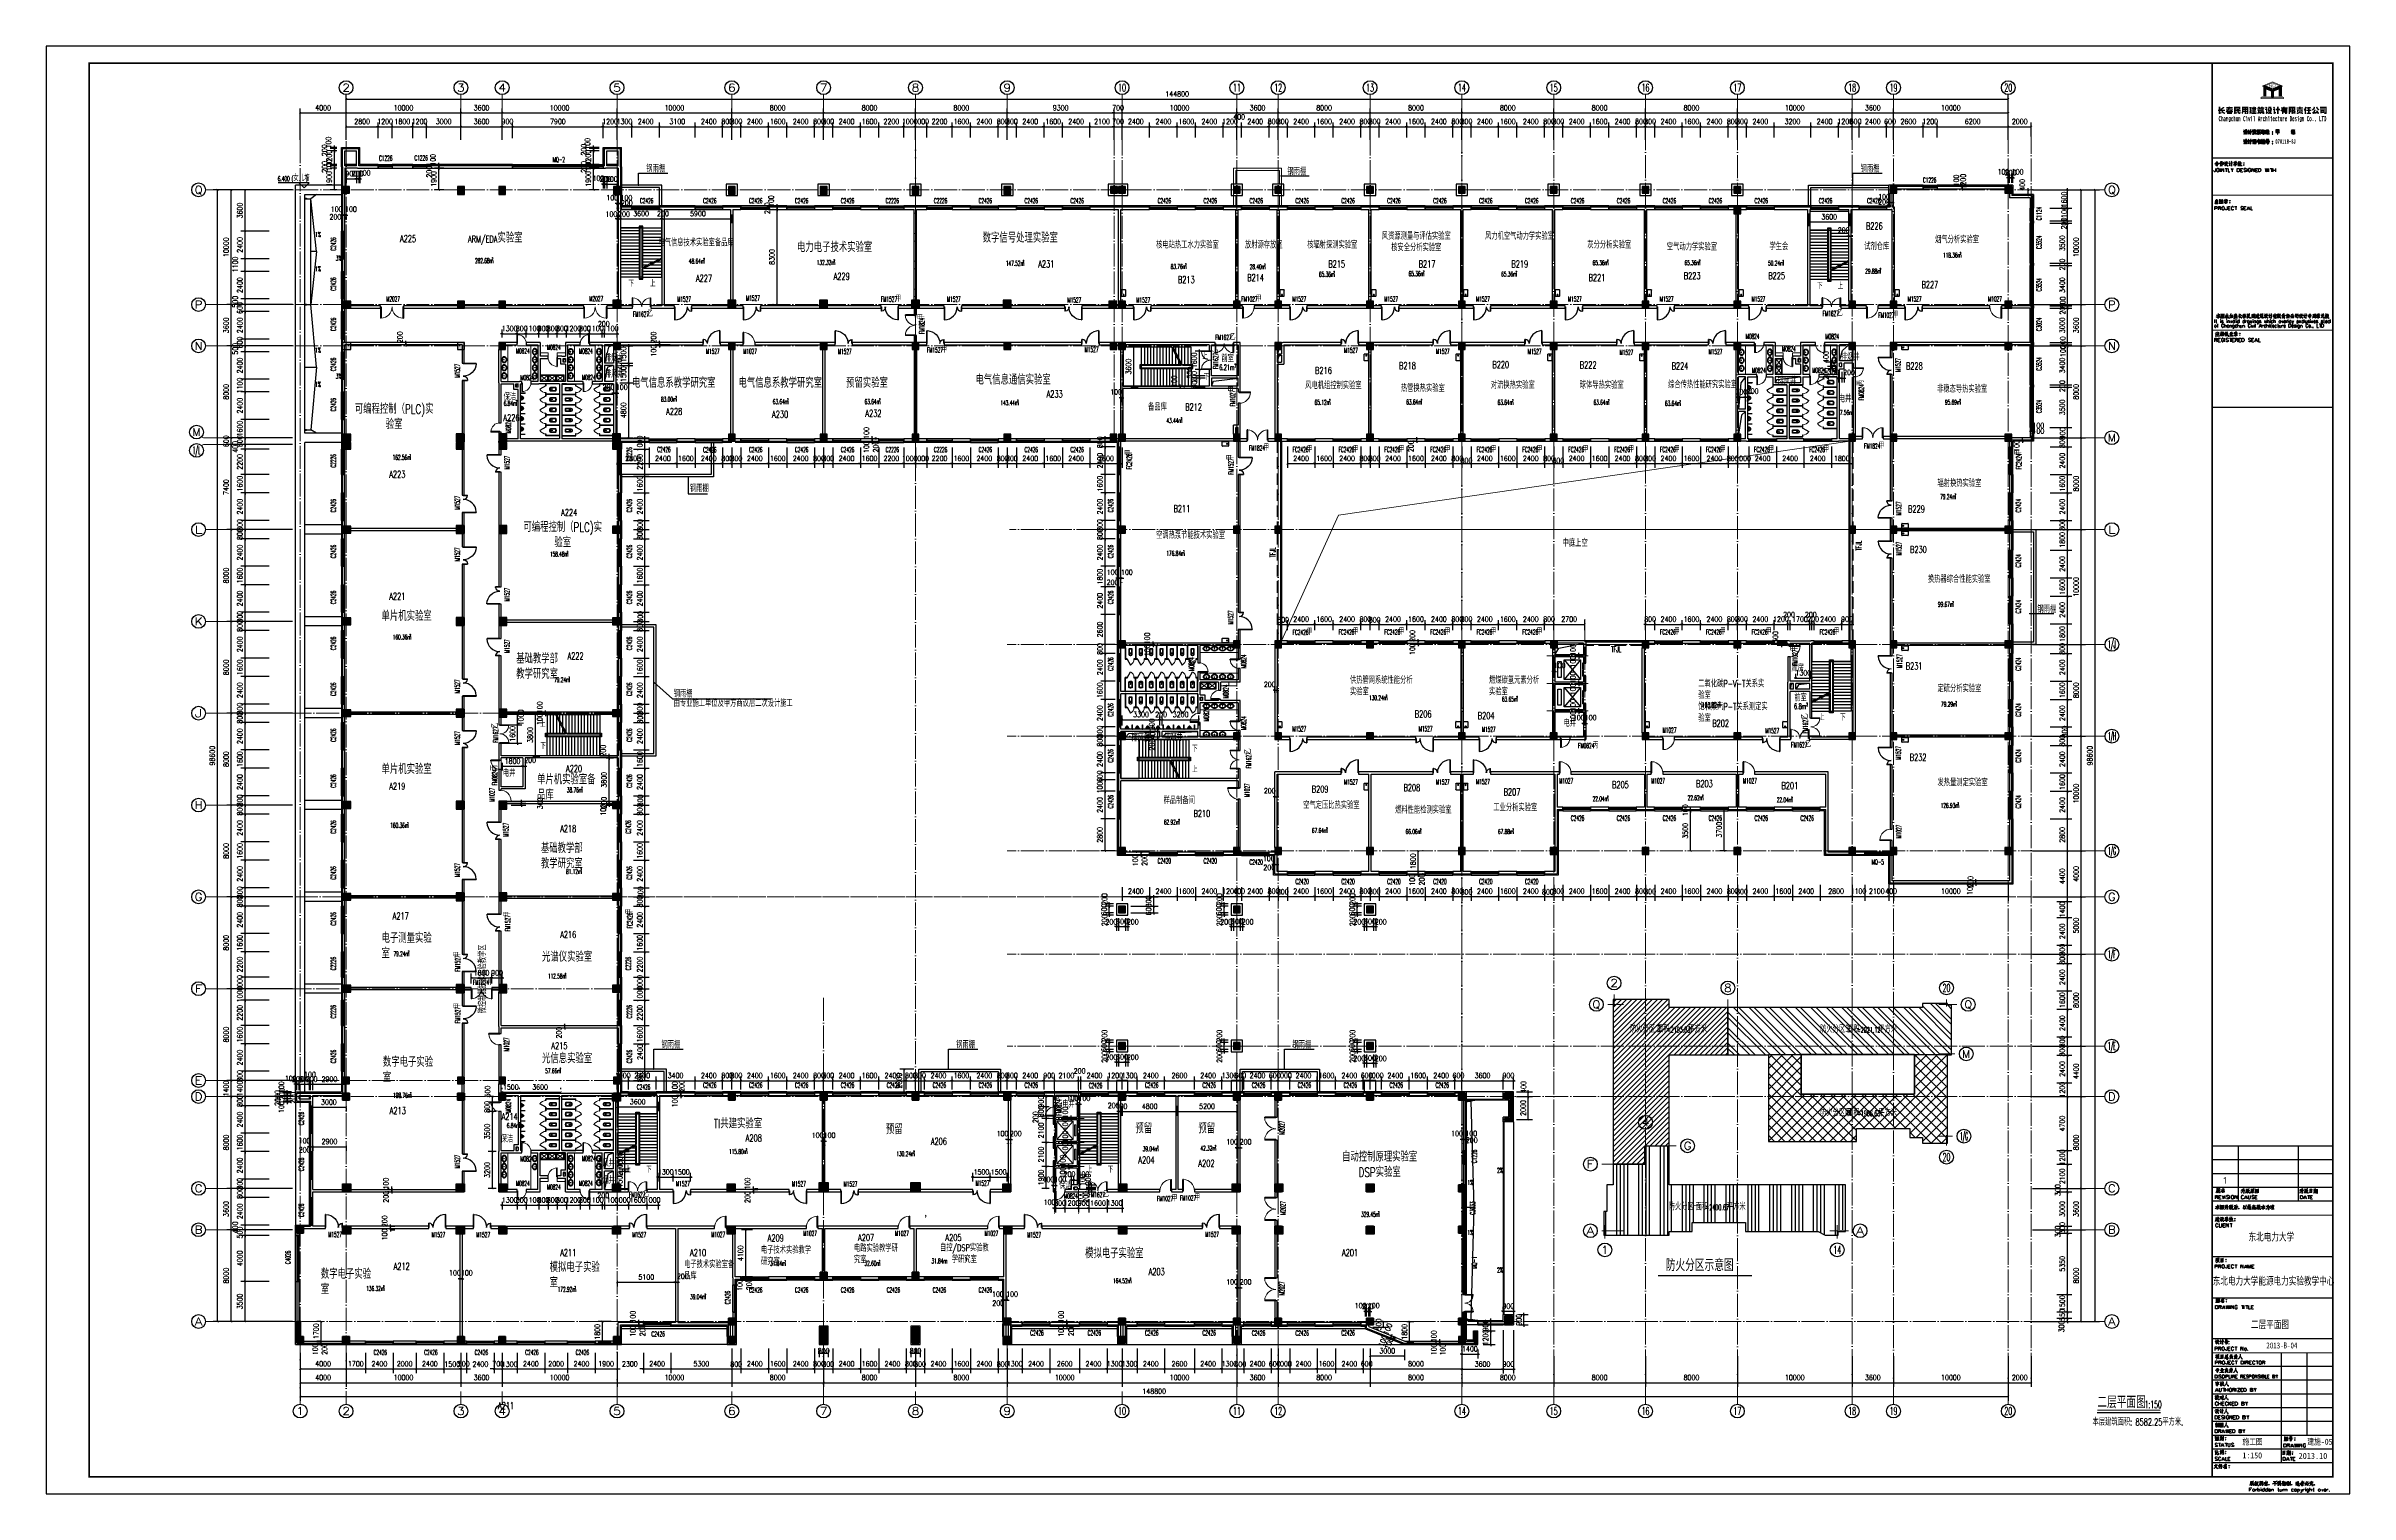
# Model space of a CAD drawing. Extents: x 1417642 to 3570900, y 124798 to 1191112.
# Drawn here: x 1417642 to 1618342, y 507748 to 633898 of the extents above; entities that cross this region are included whole.
import ezdxf
from ezdxf.enums import TextEntityAlignment as Align

# ---------------------------------------------------------------- set-up
doc = ezdxf.new("R2010")
doc.units = 0
doc.header["$LTSCALE"] = 1000
doc.header["$MEASUREMENT"] = 0
doc.linetypes.add('DASH', pattern=[0.35, 0.25, -0.1])
doc.linetypes.add('DOTE', pattern=[2.42, 2, -0.2, 0.02, -0.2])
doc.layers.get('0').update_dxf_attribs({"linetype": 'CONTINUOUS'})
doc.layers.get('Defpoints').update_dxf_attribs({"linetype": 'CONTINUOUS'})
for name, color, linetype in [('AXIS', 3, 'CONTINUOUS'), ('AXIS_TEXT', 7, 'CONTINUOUS'), ('colu', 2, 'CONTINUOUS'), ('COLUMN', 9, 'CONTINUOUS'), ('DIM_ELEV', 3, 'CONTINUOUS'), ('DIM_LEAD', 3, 'CONTINUOUS'), ('DIM_SYMB', 3, 'CONTINUOUS'), ('DOTE', 1, 'DOTE'), ('EVTR', 2, 'CONTINUOUS'), ('LATRINE', 6, 'CONTINUOUS'), ('LVTRY', 6, 'CONTINUOUS'), ('PUB_DIM', 3, 'CONTINUOUS'), ('PUB_HATCH', 8, 'CONTINUOUS'), ('PUB_TEXT', 40, 'CONTINUOUS'), ('PUB_TITLE', 4, 'CONTINUOUS'), ('SPACE', 7, 'CONTINUOUS'), ('STAIR', 2, 'CONTINUOUS'), ('SURFACE', 6, 'CONTINUOUS'), ('TEXT', 7, 'CONTINUOUS'), ('tiaozheng', 20, 'CONTINUOUS'), ('WALL', 4, 'CONTINUOUS'), ('WINDOW', 2, 'CONTINUOUS'), ('WINDOW_TEXT', 7, 'CONTINUOUS'), ('图戳', 211, 'CONTINUOUS'), ('填充', 252, 'CONTINUOUS'), ('字体', 60, 'CONTINUOUS'), ('屋面轮廓', 101, 'CONTINUOUS'), ('建筑轮廓', 2, 'CONTINUOUS'), ('柱填充', 8, 'CONTINUOUS'), ('柱填充 @ 1', 8, 'CONTINUOUS'), ('水点', 3, 'CONTINUOUS'), ('立面造型', 40, 'CONTINUOUS'), ('辅助辅助辅助', 143, 'CONTINUOUS')]:
    doc.layers.add(name, color=color, linetype=linetype)
doc.styles.add('_TCH_AXIS', font='COMPLEX', dxfattribs={"bigfont": 'GBCBIG'})
doc.styles.add('_TCH_DIM', font='ROMANS', dxfattribs={"width": 0.7, "bigfont": 'Z'})
doc.styles.add('_TCH_SPACE', font='ROMANS', dxfattribs={"width": 0.7, "height": 5, "bigfont": 'Z'})
doc.styles.add('_TCH_WINDOW', font='ROMANS.shx', dxfattribs={"width": 0.7, "height": 400, "bigfont": 'Z.shx'})
doc.styles.add('_Z', font='ROMANS', dxfattribs={"width": 0.7, "bigfont": 'Z'})
doc.styles.add('DIM_FONT', font='SIMPLEX.shx', dxfattribs={"width": 0.8})
doc.styles.add('HZSJ', font='')
doc.styles.get("Standard").update_dxf_attribs({"font": 'GBENOR', "bigfont": 'GBCBIG'})
doc.styles.add('Z', font='ROMANS', dxfattribs={"width": 0.7, "bigfont": 'Z'})
doc.styles.get('HZSJ').set_extended_font_data('FangSong_GB2312')
doc.dimstyles.new('DIMN150', dxfattribs={"dimscale": 1.5, "dimtxt": 300, "dimasz": 100, "dimexe": 250, "dimexo": 300, "dimgap": 150, "dimtad": 1, "dimdec": 0, "dimzin": 0, "dimdsep": 46, "dimtxsty": 'DIM_FONT', "dimblk": 'ARCHTICK', "dimcen": 0.09, "dimdle": 1.5, "dimclrt": 7, "dimazin": 2, "dimtfac": 1, "dimtdec": 0, "dimtix": 1, "dimtmove": 2, "dimatfit": 3, "dimldrblk": 'ARCHTICK', "dimfxl": 1, "dimtolj": 1, "dimtzin": 0, "dimarcsym": 0})

# ---------------------------------------------------------------- blocks, each defined once
blk = doc.blocks.new('M_E3')
for p, q in [((-275, -410), (-275, -50)), ((-255, -30), (255, -30)), ((255, -430), (-255, -430)), ((275, -50), (275, -410))]:
    blk.add_line(p, q)
at = {"const_width": 1.5}
for points in [[(-275, 0, 0.4142136), (-305, -30, 0.4142136)], [(305, -30, 0.4142136), (275, 0, 0.4142136)], [(-305, -430, 0.4142136), (-275, -460, 0.4142136)], [(275, -460, 0.4142136), (305, -430, 0.4142136)]]:
    blk.add_lwpolyline(points, format="xyb", dxfattribs=at)
for points in [[(-275, 0), (275, 0)], [(-305, -430), (-305, -30)], [(275, -460), (-275, -460)], [(305, -30), (305, -430)]]:
    blk.add_lwpolyline(points, dxfattribs=at)
for radius in [50, 32.5]:
    blk.add_circle((165, -230), radius)
for centre, start, end in [((-255, -50), 90, 180), ((-255, -410), 180, 270), ((255, -50), 0, 90), ((255, -410), 270, 0)]:
    blk.add_arc(centre, 20, start, end)
at = {"width": 0.8, "flags": 9}
for tag in ['XSIZE', 'YSIZE']:
    blk.add_attdef(tag, (0, 0), '', height=0.5, dxfattribs=at)
blk = doc.blocks.new('5873')
at = {"layer": '柱填充 @ 1', "ltscale": 1000}
for points in [[(1507628, 714085), (1508228, 714085), (1508228, 713485), (1507628, 713485)], [(1517628, 714085), (1518228, 714085), (1518228, 713485), (1517628, 713485)], [(1521228, 714085), (1521828, 714085), (1521828, 713485), (1521228, 713485)], [(1531128, 714085), (1531828, 714085), (1531828, 713385), (1531128, 713385)], [(1541228, 714085), (1541828, 714085), (1541828, 713485), (1541228, 713485)], [(1549228, 714085), (1549828, 714085), (1549828, 713485), (1549228, 713485)], [(1557228, 714085), (1557828, 714085), (1557828, 713485), (1557228, 713485)], [(1565228, 714085), (1565828, 714085), (1565828, 713485), (1565228, 713485)], [(1575228, 714085), (1575828, 714085), (1575828, 713485), (1575228, 713485)], [(1585228, 714085), (1585828, 714085), (1585828, 713485), (1585228, 713485)], [(1588828, 714085), (1589428, 714085), (1589428, 713485), (1588828, 713485)], [(1596828, 714085), (1597428, 714085), (1597428, 713485), (1596828, 713485)], [(1604828, 714085), (1605428, 714085), (1605428, 713485), (1604828, 713485)], [(1507628, 706185), (1508328, 706185), (1508328, 705485), (1507628, 705485)], [(1517528, 706185), (1518228, 706185), (1518228, 705485), (1517528, 705485)], [(1521228, 706185), (1521928, 706185), (1521928, 705485), (1521228, 705485)], [(1531128, 706185), (1531828, 706185), (1531828, 705485), (1531128, 705485)], [(1541128, 706185), (1541828, 706185), (1541828, 705485), (1541128, 705485)], [(1549128, 706285), (1549928, 706285), (1549928, 705485), (1549128, 705485)], [(1557128, 706285), (1557928, 706285), (1557928, 705485), (1557128, 705485)], [(1565128, 706185), (1565828, 706185), (1565828, 705485), (1565128, 705485)], [(1575228, 706185), (1575928, 706185), (1575928, 705485), (1575228, 705485)], [(1585128, 706185), (1585828, 706185), (1585828, 705485), (1585128, 705485)], [(1588828, 706185), (1589528, 706185), (1589528, 705485), (1588828, 705485)], [(1596778, 706185), (1597478, 706185), (1597478, 705485), (1596778, 705485)], [(1604828, 706085), (1605428, 706085), (1605428, 705485), (1604828, 705485)], [(1503628, 702485), (1504228, 702485), (1504228, 701885), (1503628, 701885)], [(1507628, 702485), (1508328, 702485), (1508328, 701785), (1507628, 701785)], [(1517528, 702485), (1518228, 702485), (1518228, 701785), (1517528, 701785)], [(1521228, 702485), (1521928, 702485), (1521928, 701785), (1521228, 701785)], [(1531128, 702485), (1531828, 702485), (1531828, 701785), (1531128, 701785)], [(1541128, 702485), (1541828, 702485), (1541828, 701785), (1541128, 701785)], [(1565228, 702485), (1565928, 702485), (1565928, 701785), (1565228, 701785)], [(1575228, 702485), (1575928, 702485), (1575928, 701785), (1575228, 701785)], [(1585128, 702485), (1585828, 702485), (1585828, 701785), (1585128, 701785)], [(1588828, 702485), (1589528, 702485), (1589528, 701785), (1588828, 701785)], [(1596778, 702485), (1597478, 702485), (1597478, 701785), (1596778, 701785)], [(1604828, 702485), (1605428, 702485), (1605428, 701885), (1604828, 701885)], [(1549228, 698485), (1549828, 698485), (1549828, 697885), (1549228, 697885)], [(1557228, 698485), (1557828, 698485), (1557828, 697885), (1557228, 697885)], [(1541228, 694485), (1541828, 694485), (1541828, 693885), (1541228, 693885)], [(1565228, 694485), (1565828, 694485), (1565828, 693885), (1565228, 693885)], [(1575228, 694485), (1575828, 694485), (1575828, 693885), (1575228, 693885)], [(1585228, 694485), (1585828, 694485), (1585828, 693885), (1585228, 693885)], [(1588828, 694485), (1589428, 694485), (1589428, 693885), (1588828, 693885)], [(1596828, 694485), (1597428, 694485), (1597428, 693885), (1596828, 693885)], [(1604828, 694485), (1605428, 694485), (1605428, 693885), (1604828, 693885)], [(1503628, 692885), (1504228, 692885), (1504228, 692285), (1503628, 692285)], [(1507628, 692885), (1508228, 692885), (1508228, 692285), (1507628, 692285)], [(1517628, 692885), (1518228, 692885), (1518228, 692285), (1517628, 692285)], [(1521228, 692885), (1521828, 692885), (1521828, 692285), (1521228, 692285)], [(1531228, 692885), (1531828, 692885), (1531828, 692285), (1531228, 692285)], [(1549228, 693685), (1549828, 693685), (1549828, 692285), (1549228, 692285)], [(1557228, 693685), (1557828, 693685), (1557828, 692285), (1557228, 692285)]]:
    blk.add_hatch(color=256, dxfattribs=at).paths.add_polyline_path(points)
h = blk.add_hatch(color=256, dxfattribs=at)
h.paths.add_polyline_path([(1503928, 694185), (1503628, 694185), (1503628, 692885), (1503928, 692885)])
h.paths.add_polyline_path([(1503978, 694185), (1503928, 694185), (1503928, 692885), (1503978, 692885)])
h = blk.add_hatch(color=256, dxfattribs=at)
h.paths.add_polyline_path([(1605428, 693885), (1605128, 693885), (1605128, 692585), (1605428, 692585)])
h.paths.add_polyline_path([(1605128, 693885), (1605078, 693885), (1605078, 692585), (1605128, 692585)])
h.paths.add_polyline_path([(1605428, 692585), (1605128, 692585), (1605128, 692285), (1605428, 692285)])
h.paths.add_polyline_path([(1605128, 692585), (1605078, 692585), (1605078, 692285), (1605128, 692285)])
at = {"layer": 'colu', "ltscale": 1000}
for p, q in [((1503628, 692885), (1503628, 694185)), ((1503978, 694185), (1503628, 694185)), ((1503978, 692885), (1503978, 694185)), ((1605078, 693885), (1605078, 692285)), ((1605428, 693885), (1605428, 692285)), ((1605428, 692285), (1605078, 692285))]:
    blk.add_line(p, q, dxfattribs=at)
for points in [[(1507628, 714085), (1508228, 714085), (1508228, 713485), (1507628, 713485)], [(1517628, 714085), (1518228, 714085), (1518228, 713485), (1517628, 713485)], [(1521228, 714085), (1521828, 714085), (1521828, 713485), (1521228, 713485)], [(1531128, 714085), (1531828, 714085), (1531828, 713385), (1531128, 713385)], [(1541228, 714085), (1541828, 714085), (1541828, 713485), (1541228, 713485)], [(1549228, 714085), (1549828, 714085), (1549828, 713485), (1549228, 713485)], [(1557228, 714085), (1557828, 714085), (1557828, 713485), (1557228, 713485)], [(1565228, 714085), (1565828, 714085), (1565828, 713485), (1565228, 713485)], [(1575228, 714085), (1575828, 714085), (1575828, 713485), (1575228, 713485)], [(1585228, 714085), (1585828, 714085), (1585828, 713485), (1585228, 713485)], [(1588828, 714085), (1589428, 714085), (1589428, 713485), (1588828, 713485)], [(1596828, 714085), (1597428, 714085), (1597428, 713485), (1596828, 713485)], [(1604828, 714085), (1605428, 714085), (1605428, 713485), (1604828, 713485)], [(1507628, 706185), (1508328, 706185), (1508328, 705485), (1507628, 705485)], [(1517528, 706185), (1518228, 706185), (1518228, 705485), (1517528, 705485)], [(1521228, 706185), (1521928, 706185), (1521928, 705485), (1521228, 705485)], [(1531128, 706185), (1531828, 706185), (1531828, 705485), (1531128, 705485)], [(1541128, 706185), (1541828, 706185), (1541828, 705485), (1541128, 705485)], [(1549128, 706285), (1549928, 706285), (1549928, 705485), (1549128, 705485)], [(1557128, 706285), (1557928, 706285), (1557928, 705485), (1557128, 705485)], [(1565128, 706185), (1565828, 706185), (1565828, 705485), (1565128, 705485)], [(1575228, 706185), (1575928, 706185), (1575928, 705485), (1575228, 705485)], [(1585128, 706185), (1585828, 706185), (1585828, 705485), (1585128, 705485)], [(1588828, 706185), (1589528, 706185), (1589528, 705485), (1588828, 705485)], [(1596778, 706185), (1597478, 706185), (1597478, 705485), (1596778, 705485)], [(1604828, 706085), (1605428, 706085), (1605428, 705485), (1604828, 705485)], [(1503628, 702485), (1504228, 702485), (1504228, 701885), (1503628, 701885)], [(1507628, 702485), (1508328, 702485), (1508328, 701785), (1507628, 701785)], [(1517528, 702485), (1518228, 702485), (1518228, 701785), (1517528, 701785)], [(1521228, 702485), (1521928, 702485), (1521928, 701785), (1521228, 701785)], [(1531128, 702485), (1531828, 702485), (1531828, 701785), (1531128, 701785)], [(1541128, 702485), (1541828, 702485), (1541828, 701785), (1541128, 701785)], [(1565228, 702485), (1565928, 702485), (1565928, 701785), (1565228, 701785)], [(1575228, 702485), (1575928, 702485), (1575928, 701785), (1575228, 701785)], [(1585128, 702485), (1585828, 702485), (1585828, 701785), (1585128, 701785)], [(1588828, 702485), (1589528, 702485), (1589528, 701785), (1588828, 701785)], [(1596778, 702485), (1597478, 702485), (1597478, 701785), (1596778, 701785)], [(1604828, 702485), (1605428, 702485), (1605428, 701885), (1604828, 701885)], [(1549228, 698485), (1549828, 698485), (1549828, 697885), (1549228, 697885)], [(1557228, 698485), (1557828, 698485), (1557828, 697885), (1557228, 697885)], [(1541228, 694485), (1541828, 694485), (1541828, 693885), (1541228, 693885)], [(1565228, 694485), (1565828, 694485), (1565828, 693885), (1565228, 693885)], [(1575228, 694485), (1575828, 694485), (1575828, 693885), (1575228, 693885)], [(1585228, 694485), (1585828, 694485), (1585828, 693885), (1585228, 693885)], [(1588828, 694485), (1589428, 694485), (1589428, 693885), (1588828, 693885)], [(1596828, 694485), (1597428, 694485), (1597428, 693885), (1596828, 693885)], [(1604828, 694485), (1605428, 694485), (1605428, 693885), (1604828, 693885)], [(1503628, 692885), (1504228, 692885), (1504228, 692285), (1503628, 692285)], [(1507628, 692885), (1508228, 692885), (1508228, 692285), (1507628, 692285)], [(1517628, 692885), (1518228, 692885), (1518228, 692285), (1517628, 692285)], [(1521228, 692885), (1521828, 692885), (1521828, 692285), (1521228, 692285)], [(1531228, 692885), (1531828, 692885), (1531828, 692285), (1531228, 692285)], [(1549228, 693685), (1549828, 693685), (1549828, 692285), (1549228, 692285)], [(1557228, 693685), (1557828, 693685), (1557828, 692285), (1557228, 692285)]]:
    blk.add_lwpolyline(points, close=True, dxfattribs=at)
blk = doc.blocks.new('896')
at = {"layer": '柱填充'}
h = blk.add_hatch(color=256, dxfattribs=at)
h.paths.add_polyline_path([(1580873, 568265), (1580873, 568965), (1580273, 568965), (1580273, 568265)])
h.paths.add_polyline_path([(1572873, 568265), (1572873, 568965), (1572273, 568965), (1572273, 568265)])
h.paths.add_polyline_path([(1564873, 568265), (1564873, 568965), (1564273, 568965), (1564273, 568265)])
h.paths.add_polyline_path([(1556873, 568265), (1556873, 568965), (1556273, 568965), (1556273, 568265)])
h.paths.add_polyline_path([(1546873, 568265), (1546873, 568965), (1546273, 568965), (1546273, 568265)])
h.paths.add_polyline_path([(1536873, 568265), (1536873, 568965), (1536273, 568965), (1536273, 568265)])
h.paths.add_polyline_path([(1533273, 568265), (1533273, 568965), (1532673, 568965), (1532673, 568265)])
h.paths.add_polyline_path([(1523273, 568365), (1523273, 568965), (1522673, 568965), (1522673, 568365)])
h.paths.add_polyline_path([(1590123, 558965), (1589423, 558965), (1589423, 558365), (1590123, 558365)])
h.paths.add_polyline_path([(1580923, 558365), (1580923, 559065), (1580223, 559065), (1580223, 558365)])
h.paths.add_polyline_path([(1572923, 558365), (1572923, 559065), (1572223, 559065), (1572223, 558365)])
h.paths.add_polyline_path([(1564923, 558365), (1564923, 559065), (1564223, 559065), (1564223, 558365)])
h.paths.add_polyline_path([(1556923, 558365), (1556923, 559065), (1556223, 559065), (1556223, 558365)])
h.paths.add_polyline_path([(1546923, 558365), (1546923, 559065), (1546223, 559065), (1546223, 558365)])
h.paths.add_polyline_path([(1536873, 558365), (1536873, 558965), (1536273, 558965), (1536273, 558365)])
h.paths.add_polyline_path([(1533273, 558365), (1533273, 558965), (1532673, 558965), (1532673, 558365)])
h.paths.add_polyline_path([(1523372, 558965), (1522672, 558965), (1522672, 558365), (1523372, 558365)])
h.paths.add_polyline_path([(1590123, 554765), (1590123, 555365), (1589523, 555365), (1589523, 554765)])
h.paths.add_polyline_path([(1580873, 554765), (1580873, 555365), (1580273, 555365), (1580273, 554765)])
h.paths.add_polyline_path([(1572873, 554765), (1572873, 555365), (1572273, 555365), (1572273, 554765)])
h.paths.add_polyline_path([(1564873, 554765), (1564873, 555365), (1564273, 555365), (1564273, 554765)])
h.paths.add_polyline_path([(1556873, 554765), (1556873, 555365), (1556273, 555365), (1556273, 554765)])
h.paths.add_polyline_path([(1546873, 554765), (1546873, 555365), (1546273, 555365), (1546273, 554765)])
h.paths.add_polyline_path([(1536873, 554765), (1536873, 555365), (1536273, 555365), (1536273, 554765)])
h.paths.add_polyline_path([(1533273, 554765), (1533273, 555365), (1532673, 555365), (1532673, 554765)])
h.paths.add_polyline_path([(1523372, 555365), (1522672, 555365), (1522672, 554765), (1523372, 554765)])
h.paths.add_polyline_path([(1590123, 546765), (1590123, 547365), (1589523, 547365), (1589523, 546765)])
h.paths.add_polyline_path([(1580873, 546765), (1580873, 547365), (1580273, 547365), (1580273, 546765)])
h.paths.add_polyline_path([(1572873, 546765), (1572873, 547365), (1572273, 547365), (1572273, 546765)])
h.paths.add_polyline_path([(1564873, 546765), (1564873, 547365), (1564273, 547365), (1564273, 546765)])
h.paths.add_polyline_path([(1556873, 546765), (1556873, 547365), (1556273, 547365), (1556273, 546765)])
h.paths.add_polyline_path([(1546873, 546715), (1546873, 547415), (1546173, 547415), (1546173, 546715)])
h.paths.add_polyline_path([(1536973, 546715), (1536973, 547415), (1536273, 547415), (1536273, 546715)])
h.paths.add_polyline_path([(1533273, 546715), (1533273, 547415), (1532573, 547415), (1532573, 546715)])
h.paths.add_polyline_path([(1523372, 547365), (1522672, 547365), (1522672, 546765), (1523372, 546765)])
h.paths.add_polyline_path([(1546873, 539365), (1546173, 539365), (1546173, 538765), (1546873, 538765)])
h.paths.add_polyline_path([(1536973, 538715), (1536973, 539415), (1536273, 539415), (1536273, 538715)])
h.paths.add_polyline_path([(1533273, 538715), (1533273, 539415), (1532573, 539415), (1532573, 538715)])
h.paths.add_polyline_path([(1523372, 539365), (1522672, 539365), (1522672, 538765), (1523372, 538765)])
h.paths.add_polyline_path([(1546873, 531365), (1546173, 531365), (1546173, 530765), (1546873, 530765)])
h.paths.add_polyline_path([(1536973, 530715), (1536973, 531415), (1536273, 531415), (1536273, 530715)])
h.paths.add_polyline_path([(1533273, 530715), (1533273, 531415), (1532573, 531415), (1532573, 530715)])
h.paths.add_polyline_path([(1523372, 531365), (1522672, 531365), (1522672, 530765), (1523372, 530765)])
h.paths.add_polyline_path([(1546873, 523365), (1546173, 523365), (1546173, 522765), (1546873, 522765)])
h.paths.add_polyline_path([(1536973, 522715), (1536973, 523415), (1536273, 523415), (1536273, 522715)])
h.paths.add_polyline_path([(1533273, 522715), (1533273, 523415), (1532573, 523415), (1532573, 522715)])
h.paths.add_polyline_path([(1523372, 523365), (1522672, 523365), (1522672, 522765), (1523372, 522765)])
h.paths.add_polyline_path([(1546873, 515365), (1546173, 515365), (1546173, 514765), (1546873, 514765)])
h.paths.add_polyline_path([(1536973, 514715), (1536973, 515415), (1536273, 515415), (1536273, 514715)])
h.paths.add_polyline_path([(1533273, 514715), (1533273, 515415), (1532573, 515415), (1532573, 514715)])
h.paths.add_polyline_path([(1523372, 515365), (1522672, 515365), (1522672, 514765), (1523372, 514765)])
h.paths.add_polyline_path([(1546873, 507365), (1546173, 507365), (1546173, 506765), (1546873, 506765)])
h.paths.add_polyline_path([(1536973, 506715), (1536973, 507415), (1536273, 507415), (1536273, 506715)])
h.paths.add_polyline_path([(1533273, 506715), (1533273, 507415), (1532573, 507415), (1532573, 506715)])
h.paths.add_polyline_path([(1523372, 507365), (1522672, 507365), (1522672, 506765), (1523372, 506765)])
h.paths.add_polyline_path([(1546873, 499365), (1546173, 499365), (1546173, 498765), (1546873, 498765)])
h.paths.add_polyline_path([(1536973, 498715), (1536973, 499415), (1536273, 499415), (1536273, 498715)])
h.paths.add_polyline_path([(1533273, 498715), (1533273, 499415), (1532573, 499415), (1532573, 498715)])
h.paths.add_polyline_path([(1523372, 499365), (1522672, 499365), (1522672, 498765), (1523372, 498765)])
h.paths.add_polyline_path([(1546873, 490765), (1546873, 491365), (1546273, 491365), (1546273, 490765)])
h.paths.add_polyline_path([(1536873, 490765), (1536873, 491365), (1536273, 491365), (1536273, 490765)])
h.paths.add_polyline_path([(1533273, 490765), (1533273, 491365), (1532673, 491365), (1532673, 490765)])
h.paths.add_polyline_path([(1523273, 490765), (1523273, 491365), (1522673, 491365), (1522673, 490765)])
at = {"layer": 'colu'}
for points in [[(1523273, 568365), (1523273, 568965), (1522673, 568965), (1522673, 568365)], [(1533273, 568265), (1533273, 568965), (1532673, 568965), (1532673, 568265)], [(1536873, 568265), (1536873, 568965), (1536273, 568965), (1536273, 568265)], [(1546873, 568265), (1546873, 568965), (1546273, 568965), (1546273, 568265)], [(1556873, 568265), (1556873, 568965), (1556273, 568965), (1556273, 568265)], [(1564873, 568265), (1564873, 568965), (1564273, 568965), (1564273, 568265)], [(1572873, 568265), (1572873, 568965), (1572273, 568965), (1572273, 568265)], [(1580873, 568265), (1580873, 568965), (1580273, 568965), (1580273, 568265)], [(1523372, 558965), (1522672, 558965), (1522672, 558365), (1523372, 558365)], [(1533273, 558365), (1533273, 558965), (1532673, 558965), (1532673, 558365)], [(1536873, 558365), (1536873, 558965), (1536273, 558965), (1536273, 558365)], [(1546923, 558365), (1546923, 559065), (1546223, 559065), (1546223, 558365)], [(1556923, 558365), (1556923, 559065), (1556223, 559065), (1556223, 558365)], [(1564923, 558365), (1564923, 559065), (1564223, 559065), (1564223, 558365)], [(1572923, 558365), (1572923, 559065), (1572223, 559065), (1572223, 558365)], [(1580923, 558365), (1580923, 559065), (1580223, 559065), (1580223, 558365)], [(1590123, 558965), (1589423, 558965), (1589423, 558365), (1590123, 558365)], [(1523372, 555365), (1522672, 555365), (1522672, 554765), (1523372, 554765)], [(1533273, 554765), (1533273, 555365), (1532673, 555365), (1532673, 554765)], [(1536873, 554765), (1536873, 555365), (1536273, 555365), (1536273, 554765)], [(1546873, 554765), (1546873, 555365), (1546273, 555365), (1546273, 554765)], [(1556873, 554765), (1556873, 555365), (1556273, 555365), (1556273, 554765)], [(1564873, 554765), (1564873, 555365), (1564273, 555365), (1564273, 554765)], [(1572873, 554765), (1572873, 555365), (1572273, 555365), (1572273, 554765)], [(1580873, 554765), (1580873, 555365), (1580273, 555365), (1580273, 554765)], [(1590123, 554765), (1590123, 555365), (1589523, 555365), (1589523, 554765)], [(1523372, 547365), (1522672, 547365), (1522672, 546765), (1523372, 546765)], [(1533273, 546715), (1533273, 547415), (1532573, 547415), (1532573, 546715)], [(1536973, 546715), (1536973, 547415), (1536273, 547415), (1536273, 546715)], [(1546873, 546715), (1546873, 547415), (1546173, 547415), (1546173, 546715)], [(1556873, 546765), (1556873, 547365), (1556273, 547365), (1556273, 546765)], [(1564873, 546765), (1564873, 547365), (1564273, 547365), (1564273, 546765)], [(1572873, 546765), (1572873, 547365), (1572273, 547365), (1572273, 546765)], [(1580873, 546765), (1580873, 547365), (1580273, 547365), (1580273, 546765)], [(1590123, 546765), (1590123, 547365), (1589523, 547365), (1589523, 546765)], [(1523372, 539365), (1522672, 539365), (1522672, 538765), (1523372, 538765)], [(1533273, 538715), (1533273, 539415), (1532573, 539415), (1532573, 538715)], [(1536973, 538715), (1536973, 539415), (1536273, 539415), (1536273, 538715)], [(1546873, 539365), (1546173, 539365), (1546173, 538765), (1546873, 538765)], [(1523372, 531365), (1522672, 531365), (1522672, 530765), (1523372, 530765)], [(1533273, 530715), (1533273, 531415), (1532573, 531415), (1532573, 530715)], [(1536973, 530715), (1536973, 531415), (1536273, 531415), (1536273, 530715)], [(1546873, 531365), (1546173, 531365), (1546173, 530765), (1546873, 530765)], [(1523372, 523365), (1522672, 523365), (1522672, 522765), (1523372, 522765)], [(1533273, 522715), (1533273, 523415), (1532573, 523415), (1532573, 522715)], [(1536973, 522715), (1536973, 523415), (1536273, 523415), (1536273, 522715)], [(1546873, 523365), (1546173, 523365), (1546173, 522765), (1546873, 522765)], [(1523372, 515365), (1522672, 515365), (1522672, 514765), (1523372, 514765)], [(1533273, 514715), (1533273, 515415), (1532573, 515415), (1532573, 514715)], [(1536973, 514715), (1536973, 515415), (1536273, 515415), (1536273, 514715)], [(1546873, 515365), (1546173, 515365), (1546173, 514765), (1546873, 514765)], [(1523372, 507365), (1522672, 507365), (1522672, 506765), (1523372, 506765)], [(1533273, 506715), (1533273, 507415), (1532573, 507415), (1532573, 506715)], [(1536973, 506715), (1536973, 507415), (1536273, 507415), (1536273, 506715)], [(1546873, 507365), (1546173, 507365), (1546173, 506765), (1546873, 506765)], [(1523372, 499365), (1522672, 499365), (1522672, 498765), (1523372, 498765)], [(1533273, 498715), (1533273, 499415), (1532573, 499415), (1532573, 498715)], [(1536973, 498715), (1536973, 499415), (1536273, 499415), (1536273, 498715)], [(1546873, 499365), (1546173, 499365), (1546173, 498765), (1546873, 498765)], [(1523273, 490765), (1523273, 491365), (1522673, 491365), (1522673, 490765)], [(1533273, 490765), (1533273, 491365), (1532673, 491365), (1532673, 490765)], [(1536873, 490765), (1536873, 491365), (1536273, 491365), (1536273, 490765)], [(1546873, 490765), (1546873, 491365), (1546273, 491365), (1546273, 490765)]]:
    blk.add_lwpolyline(points, close=True, dxfattribs=at)
blk = doc.blocks.new('_ArchTick')
at = {"color": 0, "linetype": 'ByBlock', "const_width": 0.4}
blk.add_lwpolyline([(-0.5, -0.5), (0.5, 0.5)], dxfattribs=at)
blk = doc.blocks.new('*D892')
at = {"layer": 'Defpoints', "color": 0}
for p in [(1489379, 599471), (1489379, 599371), (1489617, 599471)]:
    blk.add_point(p, dxfattribs=at)
at = {"layer": 'PUB_DIM', "color": 0, "lineweight": -2}
for p, q in [((1489617, 599471), (1489617, 599621)), ((1489617, 599371), (1489617, 599471)), ((1489617, 599371), (1489617, 599221)), ((1489829, 599471), (1489992, 599471)), ((1489829, 599371), (1489992, 599371))]:
    blk.add_line(p, q, dxfattribs=at)
at = {"layer": 'PUB_DIM', "color": 0, "lineweight": -2, "xscale": 150, "yscale": 150, "zscale": 150}
for p, rotation in [((1489617, 599471), 270), ((1489617, 599371), 90)]:
    blk.add_blockref('_ArchTick', p, dxfattribs=dict(at, rotation=rotation))
at = {"layer": 'PUB_DIM', "color": 7, "insert": (1489100, 598953), "char_height": 450, "attachment_point": 5, "rotation": 90, "style": 'DIM_FONT'}
blk.add_mtext('\\A1;100', dxfattribs=at)
blk = doc.blocks.new('*D893')
at = {"layer": 'Defpoints', "color": 0}
for p in [(1489379, 599671), (1489379, 599471), (1489617, 599671)]:
    blk.add_point(p, dxfattribs=at)
at = {"layer": 'PUB_DIM', "color": 0, "lineweight": -2}
for p, q in [((1489617, 599671), (1489617, 599821)), ((1489617, 599471), (1489617, 599671)), ((1489617, 599471), (1489617, 599321)), ((1489829, 599671), (1489992, 599671)), ((1489829, 599471), (1489992, 599471))]:
    blk.add_line(p, q, dxfattribs=at)
at = {"layer": 'PUB_DIM', "color": 0, "lineweight": -2, "xscale": 150, "yscale": 150, "zscale": 150}
for p, rotation in [((1489617, 599671), 270), ((1489617, 599471), 90)]:
    blk.add_blockref('_ArchTick', p, dxfattribs=dict(at, rotation=rotation))
at = {"layer": 'PUB_DIM', "color": 7, "insert": (1489917, 599002), "char_height": 450, "attachment_point": 5, "rotation": 90, "style": 'DIM_FONT'}
blk.add_mtext('\\A1;200', dxfattribs=at)
blk = doc.blocks.new('*D894')
at = {"layer": 'Defpoints', "color": 0}
for p in [(1489379, 599771), (1489379, 599671), (1489617, 599771)]:
    blk.add_point(p, dxfattribs=at)
at = {"layer": 'PUB_DIM', "color": 0, "lineweight": -2}
for p, q in [((1489617, 599771), (1489617, 599921)), ((1489617, 599671), (1489617, 599771)), ((1489617, 599671), (1489617, 599521)), ((1489829, 599771), (1489992, 599771)), ((1489829, 599671), (1489992, 599671))]:
    blk.add_line(p, q, dxfattribs=at)
at = {"layer": 'PUB_DIM', "color": 0, "lineweight": -2, "xscale": 150, "yscale": 150, "zscale": 150}
for p, rotation in [((1489617, 599771), 270), ((1489617, 599671), 90)]:
    blk.add_blockref('_ArchTick', p, dxfattribs=dict(at, rotation=rotation))
at = {"layer": 'PUB_DIM', "color": 7, "insert": (1489100, 600189), "char_height": 450, "attachment_point": 5, "rotation": 90, "style": 'DIM_FONT'}
blk.add_mtext('\\A1;100', dxfattribs=at)
blk = doc.blocks.new('*D900')
at = {"layer": 'Defpoints', "color": 0}
for p in [(1537045, 599671), (1537315, 599671), (1537315, 599471)]:
    blk.add_point(p, dxfattribs=at)
at = {"layer": 'PUB_DIM', "color": 0, "lineweight": -2}
for p, q in [((1536865, 599671), (1536670, 599671)), ((1536865, 599471), (1536670, 599471)), ((1537045, 599671), (1537045, 599821)), ((1537045, 599471), (1537045, 599671)), ((1537045, 599471), (1537045, 599321))]:
    blk.add_line(p, q, dxfattribs=at)
at = {"layer": 'PUB_DIM', "color": 0, "lineweight": -2, "xscale": 150, "yscale": 150, "zscale": 150}
for p, rotation in [((1537045, 599671), 270), ((1537045, 599471), 90)]:
    blk.add_blockref('_ArchTick', p, dxfattribs=dict(at, rotation=rotation))
at = {"layer": 'PUB_DIM', "color": 7, "insert": (1536528, 599037), "char_height": 450, "attachment_point": 5, "rotation": 90, "style": 'DIM_FONT'}
blk.add_mtext('\\A1;200', dxfattribs=at)
blk = doc.blocks.new('*D902')
at = {"layer": 'Defpoints', "color": 0}
for p in [(1537184, 581871), (1537223, 581871), (1537223, 581771)]:
    blk.add_point(p, dxfattribs=at)
at = {"layer": 'PUB_DIM', "color": 0, "lineweight": -2}
for p, q in [((1536773, 581871), (1536809, 581871)), ((1536773, 581771), (1536809, 581771)), ((1537184, 581871), (1537184, 582021)), ((1537184, 581771), (1537184, 581871)), ((1537184, 581771), (1537184, 581621))]:
    blk.add_line(p, q, dxfattribs=at)
at = {"layer": 'PUB_DIM', "color": 0, "lineweight": -2, "xscale": 150, "yscale": 150, "zscale": 150}
for p, rotation in [((1537184, 581871), 270), ((1537184, 581771), 90)]:
    blk.add_blockref('_ArchTick', p, dxfattribs=dict(at, rotation=rotation))
at = {"layer": 'PUB_DIM', "color": 7, "insert": (1536666, 581353), "char_height": 450, "attachment_point": 5, "rotation": 90, "style": 'DIM_FONT'}
blk.add_mtext('\\A1;100', dxfattribs=at)
blk = doc.blocks.new('*D903')
at = {"layer": 'Defpoints', "color": 0}
for p in [(1537184, 582071), (1537223, 582071), (1537223, 581871)]:
    blk.add_point(p, dxfattribs=at)
at = {"layer": 'PUB_DIM', "color": 0, "lineweight": -2}
for p, q in [((1536773, 582071), (1536809, 582071)), ((1537184, 582071), (1537184, 582221)), ((1537184, 581871), (1537184, 582071)), ((1536773, 581871), (1536809, 581871)), ((1537184, 581871), (1537184, 581721))]:
    blk.add_line(p, q, dxfattribs=at)
at = {"layer": 'PUB_DIM', "color": 0, "lineweight": -2, "xscale": 150, "yscale": 150, "zscale": 150}
for p, rotation in [((1537184, 582071), 270), ((1537184, 581871), 90)]:
    blk.add_blockref('_ArchTick', p, dxfattribs=dict(at, rotation=rotation))
at = {"layer": 'PUB_DIM', "color": 7, "insert": (1536666, 582504), "char_height": 450, "attachment_point": 5, "rotation": 90, "style": 'DIM_FONT'}
blk.add_mtext('\\A1;200', dxfattribs=at)
blk = doc.blocks.new('*D1571')
at = {"layer": 'Defpoints', "color": 0}
for p in [(1439379, 542471), (1439479, 543437), (1439479, 542471)]:
    blk.add_point(p, dxfattribs=at)
at = {"layer": 'PUB_DIM', "color": 0, "lineweight": -2}
for p, q in [((1439379, 543437), (1439229, 543437)), ((1439379, 542921), (1439379, 543812)), ((1439379, 543437), (1439479, 543437)), ((1439479, 542921), (1439479, 543812)), ((1439479, 543437), (1439629, 543437))]:
    blk.add_line(p, q, dxfattribs=at)
at = {"layer": 'PUB_DIM', "color": 0, "lineweight": -2, "xscale": 150, "yscale": 150, "zscale": 150}
blk.add_blockref('_ArchTick', (1439379, 543437), dxfattribs=at)
at = {"layer": 'PUB_DIM', "color": 0, "lineweight": -2, "xscale": 150, "yscale": 150, "zscale": 150, "rotation": 180}
blk.add_blockref('_ArchTick', (1439479, 543437), dxfattribs=at)
at = {"layer": 'PUB_DIM', "color": 7, "insert": (1438961, 543954), "char_height": 450, "attachment_point": 5, "style": 'DIM_FONT'}
blk.add_mtext('\\A1;100', dxfattribs=at)
blk = doc.blocks.new('*D1572')
at = {"layer": 'Defpoints', "color": 0}
for p in [(1439479, 542471), (1439679, 543437), (1439679, 542471)]:
    blk.add_point(p, dxfattribs=at)
at = {"layer": 'PUB_DIM', "color": 0, "lineweight": -2}
for p, q in [((1439479, 543437), (1439329, 543437)), ((1439479, 542921), (1439479, 543812)), ((1439479, 543437), (1439679, 543437)), ((1439679, 542921), (1439679, 543812)), ((1439679, 543437), (1439829, 543437))]:
    blk.add_line(p, q, dxfattribs=at)
at = {"layer": 'PUB_DIM', "color": 0, "lineweight": -2, "xscale": 150, "yscale": 150, "zscale": 150}
blk.add_blockref('_ArchTick', (1439479, 543437), dxfattribs=at)
at = {"layer": 'PUB_DIM', "color": 0, "lineweight": -2, "xscale": 150, "yscale": 150, "zscale": 150, "rotation": 180}
blk.add_blockref('_ArchTick', (1439679, 543437), dxfattribs=at)
at = {"layer": 'PUB_DIM', "color": 7, "insert": (1439579, 543887), "char_height": 450, "attachment_point": 5, "style": 'DIM_FONT'}
blk.add_mtext('\\A1;200', dxfattribs=at)
blk = doc.blocks.new('*D1573')
at = {"layer": 'Defpoints', "color": 0}
for p in [(1439679, 542471), (1440579, 543437), (1440579, 542471)]:
    blk.add_point(p, dxfattribs=at)
at = {"layer": 'PUB_DIM', "color": 0, "lineweight": -2}
for p, q in [((1439679, 543437), (1439529, 543437)), ((1439679, 542921), (1439679, 543812)), ((1439679, 543437), (1440579, 543437)), ((1440579, 542921), (1440579, 543812)), ((1440579, 543437), (1440729, 543437))]:
    blk.add_line(p, q, dxfattribs=at)
at = {"layer": 'PUB_DIM', "color": 0, "lineweight": -2, "xscale": 150, "yscale": 150, "zscale": 150}
blk.add_blockref('_ArchTick', (1439679, 543437), dxfattribs=at)
at = {"layer": 'PUB_DIM', "color": 0, "lineweight": -2, "xscale": 150, "yscale": 150, "zscale": 150, "rotation": 180}
blk.add_blockref('_ArchTick', (1440579, 543437), dxfattribs=at)
at = {"layer": 'PUB_DIM', "color": 7, "insert": (1440129, 543887), "char_height": 450, "attachment_point": 5, "style": 'DIM_FONT'}
blk.add_mtext('\\A1;900', dxfattribs=at)
blk = doc.blocks.new('*D1574')
at = {"layer": 'Defpoints', "color": 0}
for p in [(1440579, 542471), (1440679, 543437), (1440679, 542471)]:
    blk.add_point(p, dxfattribs=at)
at = {"layer": 'PUB_DIM', "color": 0, "lineweight": -2}
for p, q in [((1440579, 543437), (1440429, 543437)), ((1440579, 542921), (1440579, 543812)), ((1440579, 543437), (1440679, 543437)), ((1440679, 542921), (1440679, 543812)), ((1440679, 543437), (1440829, 543437))]:
    blk.add_line(p, q, dxfattribs=at)
at = {"layer": 'PUB_DIM', "color": 0, "lineweight": -2, "xscale": 150, "yscale": 150, "zscale": 150}
blk.add_blockref('_ArchTick', (1440579, 543437), dxfattribs=at)
at = {"layer": 'PUB_DIM', "color": 0, "lineweight": -2, "xscale": 150, "yscale": 150, "zscale": 150, "rotation": 180}
blk.add_blockref('_ArchTick', (1440679, 543437), dxfattribs=at)
at = {"layer": 'PUB_DIM', "color": 7, "insert": (1440629, 544288), "char_height": 450, "attachment_point": 5, "style": 'DIM_FONT'}
blk.add_mtext('\\A1;100', dxfattribs=at)
blk = doc.blocks.new('*D1575')
at = {"layer": 'Defpoints', "color": 0}
for p in [(1440679, 542471), (1440879, 543437), (1440879, 542471)]:
    blk.add_point(p, dxfattribs=at)
at = {"layer": 'PUB_DIM', "color": 0, "lineweight": -2}
for p, q in [((1440679, 543437), (1440529, 543437)), ((1440679, 542921), (1440679, 543812)), ((1440679, 543437), (1440879, 543437)), ((1440879, 542921), (1440879, 543812)), ((1440879, 543437), (1441029, 543437))]:
    blk.add_line(p, q, dxfattribs=at)
at = {"layer": 'PUB_DIM', "color": 0, "lineweight": -2, "xscale": 150, "yscale": 150, "zscale": 150}
blk.add_blockref('_ArchTick', (1440679, 543437), dxfattribs=at)
at = {"layer": 'PUB_DIM', "color": 0, "lineweight": -2, "xscale": 150, "yscale": 150, "zscale": 150, "rotation": 180}
blk.add_blockref('_ArchTick', (1440879, 543437), dxfattribs=at)
at = {"layer": 'PUB_DIM', "color": 7, "insert": (1440779, 543887), "char_height": 450, "attachment_point": 5, "style": 'DIM_FONT'}
blk.add_mtext('\\A1;200', dxfattribs=at)
blk = doc.blocks.new('*D1576')
at = {"layer": 'Defpoints', "color": 0}
for p in [(1440879, 542471), (1443779, 543437), (1443779, 542471)]:
    blk.add_point(p, dxfattribs=at)
at = {"layer": 'PUB_DIM', "color": 0, "lineweight": -2}
for p, q in [((1440876, 543437), (1443781, 543437)), ((1440879, 542921), (1440879, 543812)), ((1443779, 542921), (1443779, 543812))]:
    blk.add_line(p, q, dxfattribs=at)
at = {"layer": 'PUB_DIM', "color": 0, "lineweight": -2, "xscale": 150, "yscale": 150, "zscale": 150, "rotation": 180}
blk.add_blockref('_ArchTick', (1440879, 543437), dxfattribs=at)
at = {"layer": 'PUB_DIM', "color": 0, "lineweight": -2, "xscale": 150, "yscale": 150, "zscale": 150}
blk.add_blockref('_ArchTick', (1443779, 543437), dxfattribs=at)
at = {"layer": 'PUB_DIM', "color": 7, "insert": (1442329, 543887), "char_height": 450, "attachment_point": 5, "style": 'DIM_FONT'}
blk.add_mtext('\\A1;2900', dxfattribs=at)
blk = doc.blocks.new('*D2344')
at = {"layer": 'Defpoints', "color": 0}
for p in [(1540979, 538729), (1541079, 538729), (1541079, 538634)]:
    blk.add_point(p, dxfattribs=at)
at = {"layer": 'PUB_DIM', "color": 0, "lineweight": -2}
for p, q in [((1540979, 538634), (1540829, 538634)), ((1540979, 538634), (1541079, 538634)), ((1540979, 538279), (1540979, 538259)), ((1541079, 538634), (1541229, 538634)), ((1541079, 538279), (1541079, 538259))]:
    blk.add_line(p, q, dxfattribs=at)
at = {"layer": 'PUB_DIM', "color": 0, "lineweight": -2, "xscale": 150, "yscale": 150, "zscale": 150}
blk.add_blockref('_ArchTick', (1540979, 538634), dxfattribs=at)
at = {"layer": 'PUB_DIM', "color": 0, "lineweight": -2, "xscale": 150, "yscale": 150, "zscale": 150, "rotation": 180}
blk.add_blockref('_ArchTick', (1541079, 538634), dxfattribs=at)
at = {"layer": 'PUB_DIM', "color": 7, "insert": (1540561, 539152), "char_height": 450, "attachment_point": 5, "style": 'DIM_FONT'}
blk.add_mtext('\\A1;100', dxfattribs=at)
blk = doc.blocks.new('*D2345')
at = {"layer": 'Defpoints', "color": 0}
for p in [(1541079, 538729), (1541279, 538729), (1541279, 538634)]:
    blk.add_point(p, dxfattribs=at)
at = {"layer": 'PUB_DIM', "color": 0, "lineweight": -2}
for p, q in [((1541079, 538634), (1540929, 538634)), ((1541079, 538634), (1541279, 538634)), ((1541079, 538279), (1541079, 538259)), ((1541279, 538634), (1541429, 538634)), ((1541279, 538279), (1541279, 538259))]:
    blk.add_line(p, q, dxfattribs=at)
at = {"layer": 'PUB_DIM', "color": 0, "lineweight": -2, "xscale": 150, "yscale": 150, "zscale": 150}
blk.add_blockref('_ArchTick', (1541079, 538634), dxfattribs=at)
at = {"layer": 'PUB_DIM', "color": 0, "lineweight": -2, "xscale": 150, "yscale": 150, "zscale": 150, "rotation": 180}
blk.add_blockref('_ArchTick', (1541279, 538634), dxfattribs=at)
at = {"layer": 'PUB_DIM', "color": 7, "insert": (1541844, 538576), "char_height": 450, "attachment_point": 5, "style": 'DIM_FONT'}
blk.add_mtext('\\A1;200', dxfattribs=at)
blk = doc.blocks.new('*D2346')
at = {"layer": 'Defpoints', "color": 0}
for p in [(1541279, 538729), (1541379, 538729), (1541379, 538634)]:
    blk.add_point(p, dxfattribs=at)
at = {"layer": 'PUB_DIM', "color": 0, "lineweight": -2}
for p, q in [((1541279, 538634), (1541129, 538634)), ((1541279, 538634), (1541379, 538634)), ((1541279, 538279), (1541279, 538259)), ((1541379, 538634), (1541529, 538634)), ((1541379, 538279), (1541379, 538259))]:
    blk.add_line(p, q, dxfattribs=at)
at = {"layer": 'PUB_DIM', "color": 0, "lineweight": -2, "xscale": 150, "yscale": 150, "zscale": 150}
blk.add_blockref('_ArchTick', (1541279, 538634), dxfattribs=at)
at = {"layer": 'PUB_DIM', "color": 0, "lineweight": -2, "xscale": 150, "yscale": 150, "zscale": 150, "rotation": 180}
blk.add_blockref('_ArchTick', (1541379, 538634), dxfattribs=at)
at = {"layer": 'PUB_DIM', "color": 7, "insert": (1541796, 539152), "char_height": 450, "attachment_point": 5, "style": 'DIM_FONT'}
blk.add_mtext('\\A1;100', dxfattribs=at)
blk = doc.blocks.new('*D2347')
at = {"layer": 'Defpoints', "color": 0}
for p in [(1539051, 521071), (1539212, 521071), (1539212, 520971)]:
    blk.add_point(p, dxfattribs=at)
at = {"layer": 'PUB_DIM', "color": 0, "lineweight": -2}
for p, q in [((1538762, 521071), (1538676, 521071)), ((1538762, 520971), (1538676, 520971)), ((1539051, 521071), (1539051, 521221)), ((1539051, 520971), (1539051, 521071)), ((1539051, 520971), (1539051, 520821))]:
    blk.add_line(p, q, dxfattribs=at)
at = {"layer": 'PUB_DIM', "color": 0, "lineweight": -2, "xscale": 150, "yscale": 150, "zscale": 150}
for p, rotation in [((1539051, 521071), 270), ((1539051, 520971), 90)]:
    blk.add_blockref('_ArchTick', p, dxfattribs=dict(at, rotation=rotation))
at = {"layer": 'PUB_DIM', "color": 7, "insert": (1538533, 521489), "char_height": 450, "attachment_point": 5, "rotation": 90, "style": 'DIM_FONT'}
blk.add_mtext('\\A1;100', dxfattribs=at)
blk = doc.blocks.new('*D2348')
at = {"layer": 'Defpoints', "color": 0}
for p in [(1539051, 520971), (1539212, 520971), (1539212, 520871)]:
    blk.add_point(p, dxfattribs=at)
at = {"layer": 'PUB_DIM', "color": 0, "lineweight": -2}
for p, q in [((1538762, 520971), (1538676, 520971)), ((1538762, 520871), (1538676, 520871)), ((1539051, 520971), (1539051, 521121)), ((1539051, 520871), (1539051, 520971)), ((1539051, 520871), (1539051, 520721))]:
    blk.add_line(p, q, dxfattribs=at)
at = {"layer": 'PUB_DIM', "color": 0, "lineweight": -2, "xscale": 150, "yscale": 150, "zscale": 150}
for p, rotation in [((1539051, 520971), 270), ((1539051, 520871), 90)]:
    blk.add_blockref('_ArchTick', p, dxfattribs=dict(at, rotation=rotation))
at = {"layer": 'PUB_DIM', "color": 7, "insert": (1539316, 520326), "char_height": 450, "attachment_point": 5, "rotation": 90, "style": 'DIM_FONT'}
blk.add_mtext('\\A1;100', dxfattribs=at)
blk = doc.blocks.new('*D2349')
at = {"layer": 'Defpoints', "color": 0}
for p in [(1539051, 520871), (1539212, 520871), (1539212, 520771)]:
    blk.add_point(p, dxfattribs=at)
at = {"layer": 'PUB_DIM', "color": 0, "lineweight": -2}
for p, q in [((1538762, 520871), (1538676, 520871)), ((1538762, 520771), (1538676, 520771)), ((1539051, 520871), (1539051, 521021)), ((1539051, 520771), (1539051, 520871)), ((1539051, 520771), (1539051, 520621))]:
    blk.add_line(p, q, dxfattribs=at)
at = {"layer": 'PUB_DIM', "color": 0, "lineweight": -2, "xscale": 150, "yscale": 150, "zscale": 150}
for p, rotation in [((1539051, 520871), 270), ((1539051, 520771), 90)]:
    blk.add_blockref('_ArchTick', p, dxfattribs=dict(at, rotation=rotation))
at = {"layer": 'PUB_DIM', "color": 7, "insert": (1538533, 520353), "char_height": 450, "attachment_point": 5, "rotation": 90, "style": 'DIM_FONT'}
blk.add_mtext('\\A1;100', dxfattribs=at)
blk = doc.blocks.new('*D2350')
at = {"layer": 'Defpoints', "color": 0}
for p in [(1532579, 522766), (1532679, 523640), (1532679, 522766)]:
    blk.add_point(p, dxfattribs=at)
at = {"layer": 'PUB_DIM', "color": 0, "lineweight": -2}
for p, q in [((1532579, 523216), (1532579, 524015)), ((1532679, 523216), (1532679, 524015)), ((1532579, 523640), (1532429, 523640)), ((1532579, 523640), (1532679, 523640)), ((1532679, 523640), (1532829, 523640))]:
    blk.add_line(p, q, dxfattribs=at)
at = {"layer": 'PUB_DIM', "color": 0, "lineweight": -2, "xscale": 150, "yscale": 150, "zscale": 150}
blk.add_blockref('_ArchTick', (1532579, 523640), dxfattribs=at)
at = {"layer": 'PUB_DIM', "color": 0, "lineweight": -2, "xscale": 150, "yscale": 150, "zscale": 150, "rotation": 180}
blk.add_blockref('_ArchTick', (1532679, 523640), dxfattribs=at)
at = {"layer": 'PUB_DIM', "color": 7, "insert": (1532161, 524157), "char_height": 450, "attachment_point": 5, "style": 'DIM_FONT'}
blk.add_mtext('\\A1;100', dxfattribs=at)
blk = doc.blocks.new('*D2351')
at = {"layer": 'Defpoints', "color": 0}
for p in [(1532679, 522766), (1532879, 523640), (1532879, 522766)]:
    blk.add_point(p, dxfattribs=at)
at = {"layer": 'PUB_DIM', "color": 0, "lineweight": -2}
for p, q in [((1532679, 523216), (1532679, 524015)), ((1532879, 523216), (1532879, 524015)), ((1532679, 523640), (1532529, 523640)), ((1532679, 523640), (1532879, 523640)), ((1532879, 523640), (1533029, 523640))]:
    blk.add_line(p, q, dxfattribs=at)
at = {"layer": 'PUB_DIM', "color": 0, "lineweight": -2, "xscale": 150, "yscale": 150, "zscale": 150}
blk.add_blockref('_ArchTick', (1532679, 523640), dxfattribs=at)
at = {"layer": 'PUB_DIM', "color": 0, "lineweight": -2, "xscale": 150, "yscale": 150, "zscale": 150, "rotation": 180}
blk.add_blockref('_ArchTick', (1532879, 523640), dxfattribs=at)
at = {"layer": 'PUB_DIM', "color": 7, "insert": (1532779, 524090), "char_height": 450, "attachment_point": 5, "style": 'DIM_FONT'}
blk.add_mtext('\\A1;200', dxfattribs=at)
blk = doc.blocks.new('*D2352')
at = {"layer": 'Defpoints', "color": 0}
for p in [(1532879, 522766), (1532979, 523640), (1532979, 522766)]:
    blk.add_point(p, dxfattribs=at)
at = {"layer": 'PUB_DIM', "color": 0, "lineweight": -2}
for p, q in [((1532879, 523216), (1532879, 524015)), ((1532979, 523216), (1532979, 524015)), ((1532879, 523640), (1532729, 523640)), ((1532879, 523640), (1532979, 523640)), ((1532979, 523640), (1533129, 523640))]:
    blk.add_line(p, q, dxfattribs=at)
at = {"layer": 'PUB_DIM', "color": 0, "lineweight": -2, "xscale": 150, "yscale": 150, "zscale": 150}
blk.add_blockref('_ArchTick', (1532879, 523640), dxfattribs=at)
at = {"layer": 'PUB_DIM', "color": 0, "lineweight": -2, "xscale": 150, "yscale": 150, "zscale": 150, "rotation": 180}
blk.add_blockref('_ArchTick', (1532979, 523640), dxfattribs=at)
at = {"layer": 'PUB_DIM', "color": 7, "insert": (1533307, 524157), "char_height": 450, "attachment_point": 5, "style": 'DIM_FONT'}
blk.add_mtext('\\A1;100', dxfattribs=at)
blk = doc.blocks.new('*D2353')
at = {"layer": 'Defpoints', "color": 0}
for p in [(1534518, 521564), (1534555, 521657), (1534854, 521536)]:
    blk.add_point(p, dxfattribs=at)
at = {"layer": 'PUB_DIM', "color": 0, "lineweight": -2}
for p, q in [((1534817, 521443), (1534760, 521304)), ((1534817, 521443), (1534854, 521536)), ((1534854, 521536), (1534911, 521675)), ((1534934, 521395), (1535164, 521302)), ((1534972, 521488), (1535202, 521394))]:
    blk.add_line(p, q, dxfattribs=at)
at = {"layer": 'PUB_DIM', "color": 0, "lineweight": -2, "xscale": 150, "yscale": 150, "zscale": 150}
for p, rotation in [((1534817, 521443), 67.89055165655931), ((1534854, 521536), 247.8905516565593)]:
    blk.add_blockref('_ArchTick', p, dxfattribs=dict(at, rotation=rotation))
at = {"layer": 'PUB_DIM', "color": 7, "insert": (1534532, 522117), "char_height": 450, "attachment_point": 5, "rotation": 67.89055, "style": 'DIM_FONT'}
blk.add_mtext('\\A1;100', dxfattribs=at)
blk = doc.blocks.new('*D2354')
at = {"layer": 'Defpoints', "color": 0}
for p in [(1534480, 521472), (1534518, 521564), (1534817, 521443)]:
    blk.add_point(p, dxfattribs=at)
at = {"layer": 'PUB_DIM', "color": 0, "lineweight": -2}
for p, q in [((1534779, 521350), (1534723, 521211)), ((1534779, 521350), (1534817, 521443)), ((1534817, 521443), (1534873, 521582)), ((1534897, 521302), (1535126, 521209)), ((1534934, 521395), (1535164, 521302))]:
    blk.add_line(p, q, dxfattribs=at)
at = {"layer": 'PUB_DIM', "color": 0, "lineweight": -2, "xscale": 150, "yscale": 150, "zscale": 150}
for p, rotation in [((1534779, 521350), 67.89055165655539), ((1534817, 521443), 247.8905516565554)]:
    blk.add_blockref('_ArchTick', p, dxfattribs=dict(at, rotation=rotation))
at = {"layer": 'PUB_DIM', "color": 7, "insert": (1534629, 520858), "char_height": 450, "attachment_point": 5, "rotation": 67.89055, "style": 'DIM_FONT'}
blk.add_mtext('\\A1;100', dxfattribs=at)
blk = doc.blocks.new('*D2355')
at = {"layer": 'Defpoints', "color": 0}
for p in [(1534442, 521379), (1534480, 521472), (1534779, 521350)]:
    blk.add_point(p, dxfattribs=at)
at = {"layer": 'PUB_DIM', "color": 0, "lineweight": -2}
for p, q in [((1534741, 521258), (1534685, 521119)), ((1534741, 521258), (1534779, 521350)), ((1534779, 521350), (1534835, 521489)), ((1534859, 521210), (1535089, 521117)), ((1534897, 521302), (1535126, 521209))]:
    blk.add_line(p, q, dxfattribs=at)
at = {"layer": 'PUB_DIM', "color": 0, "lineweight": -2, "xscale": 150, "yscale": 150, "zscale": 150}
for p, rotation in [((1534741, 521258), 67.89055165659784), ((1534779, 521350), 247.8905516565978)]:
    blk.add_blockref('_ArchTick', p, dxfattribs=dict(at, rotation=rotation))
at = {"layer": 'PUB_DIM', "color": 7, "insert": (1534105, 521065), "char_height": 450, "attachment_point": 5, "rotation": 67.89055, "style": 'DIM_FONT'}
blk.add_mtext('\\A1;100', dxfattribs=at)
blk = doc.blocks.new('*D2356')
at = {"layer": 'Defpoints', "color": 0}
for p in [(1521379, 525604), (1521479, 525696), (1521479, 525604)]:
    blk.add_point(p, dxfattribs=at)
at = {"layer": 'PUB_DIM', "color": 0, "lineweight": -2}
for p, q in [((1521379, 526054), (1521379, 526071)), ((1521479, 526054), (1521479, 526071)), ((1521379, 525696), (1521229, 525696)), ((1521379, 525696), (1521479, 525696)), ((1521479, 525696), (1521629, 525696))]:
    blk.add_line(p, q, dxfattribs=at)
at = {"layer": 'PUB_DIM', "color": 0, "lineweight": -2, "xscale": 150, "yscale": 150, "zscale": 150}
blk.add_blockref('_ArchTick', (1521379, 525696), dxfattribs=at)
at = {"layer": 'PUB_DIM', "color": 0, "lineweight": -2, "xscale": 150, "yscale": 150, "zscale": 150, "rotation": 180}
blk.add_blockref('_ArchTick', (1521479, 525696), dxfattribs=at)
at = {"layer": 'PUB_DIM', "color": 7, "insert": (1520961, 526214), "char_height": 450, "attachment_point": 5, "style": 'DIM_FONT'}
blk.add_mtext('\\A1;100', dxfattribs=at)
blk = doc.blocks.new('*D2357')
at = {"layer": 'Defpoints', "color": 0}
for p in [(1521479, 525604), (1521679, 525696), (1521679, 525604)]:
    blk.add_point(p, dxfattribs=at)
at = {"layer": 'PUB_DIM', "color": 0, "lineweight": -2}
for p, q in [((1521479, 526054), (1521479, 526071)), ((1521679, 526054), (1521679, 526071)), ((1521479, 525696), (1521329, 525696)), ((1521479, 525696), (1521679, 525696)), ((1521679, 525696), (1521829, 525696))]:
    blk.add_line(p, q, dxfattribs=at)
at = {"layer": 'PUB_DIM', "color": 0, "lineweight": -2, "xscale": 150, "yscale": 150, "zscale": 150}
blk.add_blockref('_ArchTick', (1521479, 525696), dxfattribs=at)
at = {"layer": 'PUB_DIM', "color": 0, "lineweight": -2, "xscale": 150, "yscale": 150, "zscale": 150, "rotation": 180}
blk.add_blockref('_ArchTick', (1521679, 525696), dxfattribs=at)
at = {"layer": 'PUB_DIM', "color": 7, "insert": (1522137, 526214), "char_height": 450, "attachment_point": 5, "style": 'DIM_FONT'}
blk.add_mtext('\\A1;200', dxfattribs=at)
blk = doc.blocks.new('*D2358')
at = {"layer": 'Defpoints', "color": 0}
for p in [(1506579, 522771), (1506639, 522771), (1506639, 522671)]:
    blk.add_point(p, dxfattribs=at)
at = {"layer": 'PUB_DIM', "color": 0, "lineweight": -2}
for p, q in [((1506189, 522771), (1506204, 522771)), ((1506189, 522671), (1506204, 522671)), ((1506579, 522771), (1506579, 522921)), ((1506579, 522671), (1506579, 522771)), ((1506579, 522671), (1506579, 522521))]:
    blk.add_line(p, q, dxfattribs=at)
at = {"layer": 'PUB_DIM', "color": 0, "lineweight": -2, "xscale": 150, "yscale": 150, "zscale": 150}
for p, rotation in [((1506579, 522771), 270), ((1506579, 522671), 90)]:
    blk.add_blockref('_ArchTick', p, dxfattribs=dict(at, rotation=rotation))
at = {"layer": 'PUB_DIM', "color": 7, "insert": (1506061, 523189), "char_height": 450, "attachment_point": 5, "rotation": 90, "style": 'DIM_FONT'}
blk.add_mtext('\\A1;100', dxfattribs=at)
blk = doc.blocks.new('*D2359')
at = {"layer": 'Defpoints', "color": 0}
for p in [(1506579, 522671), (1506639, 522671), (1506639, 522471)]:
    blk.add_point(p, dxfattribs=at)
at = {"layer": 'PUB_DIM', "color": 0, "lineweight": -2}
for p, q in [((1506189, 522671), (1506204, 522671)), ((1506189, 522471), (1506204, 522471)), ((1506579, 522671), (1506579, 522821)), ((1506579, 522471), (1506579, 522671)), ((1506579, 522471), (1506579, 522321))]:
    blk.add_line(p, q, dxfattribs=at)
at = {"layer": 'PUB_DIM', "color": 0, "lineweight": -2, "xscale": 150, "yscale": 150, "zscale": 150}
for p, rotation in [((1506579, 522671), 270), ((1506579, 522471), 90)]:
    blk.add_blockref('_ArchTick', p, dxfattribs=dict(at, rotation=rotation))
at = {"layer": 'PUB_DIM', "color": 7, "insert": (1506936, 522016), "char_height": 450, "attachment_point": 5, "rotation": 90, "style": 'DIM_FONT'}
blk.add_mtext('\\A1;200', dxfattribs=at)
blk = doc.blocks.new('*D2360')
at = {"layer": 'Defpoints', "color": 0}
for p in [(1506579, 522471), (1506639, 522471), (1506639, 522371)]:
    blk.add_point(p, dxfattribs=at)
at = {"layer": 'PUB_DIM', "color": 0, "lineweight": -2}
for p, q in [((1506189, 522471), (1506204, 522471)), ((1506189, 522371), (1506204, 522371)), ((1506579, 522471), (1506579, 522621)), ((1506579, 522371), (1506579, 522471)), ((1506579, 522371), (1506579, 522221))]:
    blk.add_line(p, q, dxfattribs=at)
at = {"layer": 'PUB_DIM', "color": 0, "lineweight": -2, "xscale": 150, "yscale": 150, "zscale": 150}
for p, rotation in [((1506579, 522471), 270), ((1506579, 522371), 90)]:
    blk.add_blockref('_ArchTick', p, dxfattribs=dict(at, rotation=rotation))
at = {"layer": 'PUB_DIM', "color": 7, "insert": (1506061, 521953), "char_height": 450, "attachment_point": 5, "rotation": 90, "style": 'DIM_FONT'}
blk.add_mtext('\\A1;100', dxfattribs=at)
blk = doc.blocks.new('*D2361')
at = {"layer": 'Defpoints', "color": 0}
for p in [(1521479, 537902), (1521379, 537810), (1521479, 537810)]:
    blk.add_point(p, dxfattribs=at)
at = {"layer": 'PUB_DIM', "color": 0, "lineweight": -2}
for p, q in [((1521379, 537902), (1521229, 537902)), ((1521379, 538260), (1521379, 538277)), ((1521379, 537902), (1521479, 537902)), ((1521479, 538260), (1521479, 538277)), ((1521479, 537902), (1521629, 537902))]:
    blk.add_line(p, q, dxfattribs=at)
at = {"layer": 'PUB_DIM', "color": 0, "lineweight": -2, "xscale": 150, "yscale": 150, "zscale": 150}
blk.add_blockref('_ArchTick', (1521379, 537902), dxfattribs=at)
at = {"layer": 'PUB_DIM', "color": 0, "lineweight": -2, "xscale": 150, "yscale": 150, "zscale": 150, "rotation": 180}
blk.add_blockref('_ArchTick', (1521479, 537902), dxfattribs=at)
at = {"layer": 'PUB_DIM', "color": 7, "insert": (1520961, 538420), "char_height": 450, "attachment_point": 5, "style": 'DIM_FONT'}
blk.add_mtext('\\A1;100', dxfattribs=at)
blk = doc.blocks.new('*D2362')
at = {"layer": 'Defpoints', "color": 0}
for p in [(1521679, 537902), (1521479, 537810), (1521679, 537810)]:
    blk.add_point(p, dxfattribs=at)
at = {"layer": 'PUB_DIM', "color": 0, "lineweight": -2}
for p, q in [((1521479, 537902), (1521329, 537902)), ((1521479, 538260), (1521479, 538277)), ((1521479, 537902), (1521679, 537902)), ((1521679, 538260), (1521679, 538277)), ((1521679, 537902), (1521829, 537902))]:
    blk.add_line(p, q, dxfattribs=at)
at = {"layer": 'PUB_DIM', "color": 0, "lineweight": -2, "xscale": 150, "yscale": 150, "zscale": 150}
blk.add_blockref('_ArchTick', (1521479, 537902), dxfattribs=at)
at = {"layer": 'PUB_DIM', "color": 0, "lineweight": -2, "xscale": 150, "yscale": 150, "zscale": 150, "rotation": 180}
blk.add_blockref('_ArchTick', (1521679, 537902), dxfattribs=at)
at = {"layer": 'PUB_DIM', "color": 7, "insert": (1522137, 538420), "char_height": 450, "attachment_point": 5, "style": 'DIM_FONT'}
blk.add_mtext('\\A1;200', dxfattribs=at)
blk = doc.blocks.new('*D2363')
at = {"layer": 'Defpoints', "color": 0}
for p in [(1505379, 534753), (1505479, 534753), (1505479, 534622)]:
    blk.add_point(p, dxfattribs=at)
at = {"layer": 'PUB_DIM', "color": 0, "lineweight": -2}
for p, q in [((1505379, 534622), (1505229, 534622)), ((1505379, 534622), (1505479, 534622)), ((1505379, 534303), (1505379, 534247)), ((1505479, 534622), (1505629, 534622)), ((1505479, 534303), (1505479, 534247))]:
    blk.add_line(p, q, dxfattribs=at)
at = {"layer": 'PUB_DIM', "color": 0, "lineweight": -2, "xscale": 150, "yscale": 150, "zscale": 150}
blk.add_blockref('_ArchTick', (1505379, 534622), dxfattribs=at)
at = {"layer": 'PUB_DIM', "color": 0, "lineweight": -2, "xscale": 150, "yscale": 150, "zscale": 150, "rotation": 180}
blk.add_blockref('_ArchTick', (1505479, 534622), dxfattribs=at)
at = {"layer": 'PUB_DIM', "color": 7, "insert": (1504961, 535140), "char_height": 450, "attachment_point": 5, "style": 'DIM_FONT'}
blk.add_mtext('\\A1;100', dxfattribs=at)
blk = doc.blocks.new('*D2364')
at = {"layer": 'Defpoints', "color": 0}
for p in [(1505479, 534753), (1505579, 534753), (1505579, 534622)]:
    blk.add_point(p, dxfattribs=at)
at = {"layer": 'PUB_DIM', "color": 0, "lineweight": -2}
for p, q in [((1505479, 534622), (1505329, 534622)), ((1505479, 534622), (1505579, 534622)), ((1505479, 534303), (1505479, 534247)), ((1505579, 534622), (1505729, 534622)), ((1505579, 534303), (1505579, 534247))]:
    blk.add_line(p, q, dxfattribs=at)
at = {"layer": 'PUB_DIM', "color": 0, "lineweight": -2, "xscale": 150, "yscale": 150, "zscale": 150}
blk.add_blockref('_ArchTick', (1505479, 534622), dxfattribs=at)
at = {"layer": 'PUB_DIM', "color": 0, "lineweight": -2, "xscale": 150, "yscale": 150, "zscale": 150, "rotation": 180}
blk.add_blockref('_ArchTick', (1505579, 534622), dxfattribs=at)
at = {"layer": 'PUB_DIM', "color": 7, "insert": (1505996, 535140), "char_height": 450, "attachment_point": 5, "style": 'DIM_FONT'}
blk.add_mtext('\\A1;100', dxfattribs=at)
blk = doc.blocks.new('*D2365')
at = {"layer": 'Defpoints', "color": 0}
for p in [(1506318, 536371), (1506318, 536271), (1506736, 536371)]:
    blk.add_point(p, dxfattribs=at)
at = {"layer": 'PUB_DIM', "color": 0, "lineweight": -2}
for p, q in [((1506736, 536371), (1506736, 536521)), ((1506736, 536271), (1506736, 536371)), ((1506736, 536271), (1506736, 536121)), ((1506768, 536371), (1507111, 536371)), ((1506768, 536271), (1507111, 536271))]:
    blk.add_line(p, q, dxfattribs=at)
at = {"layer": 'PUB_DIM', "color": 0, "lineweight": -2, "xscale": 150, "yscale": 150, "zscale": 150}
for p, rotation in [((1506736, 536371), 270), ((1506736, 536271), 90)]:
    blk.add_blockref('_ArchTick', p, dxfattribs=dict(at, rotation=rotation))
at = {"layer": 'PUB_DIM', "color": 7, "insert": (1506218, 536789), "char_height": 450, "attachment_point": 5, "rotation": 90, "style": 'DIM_FONT'}
blk.add_mtext('\\A1;100', dxfattribs=at)
blk = doc.blocks.new('*D2366')
at = {"layer": 'Defpoints', "color": 0}
for p in [(1506318, 536271), (1506318, 536171), (1506736, 536271)]:
    blk.add_point(p, dxfattribs=at)
at = {"layer": 'PUB_DIM', "color": 0, "lineweight": -2}
for p, q in [((1506736, 536271), (1506736, 536421)), ((1506736, 536171), (1506736, 536271)), ((1506736, 536171), (1506736, 536021)), ((1506768, 536271), (1507111, 536271)), ((1506768, 536171), (1507111, 536171))]:
    blk.add_line(p, q, dxfattribs=at)
at = {"layer": 'PUB_DIM', "color": 0, "lineweight": -2, "xscale": 150, "yscale": 150, "zscale": 150}
for p, rotation in [((1506736, 536271), 270), ((1506736, 536171), 90)]:
    blk.add_blockref('_ArchTick', p, dxfattribs=dict(at, rotation=rotation))
at = {"layer": 'PUB_DIM', "color": 7, "insert": (1506218, 535753), "char_height": 450, "attachment_point": 5, "rotation": 90, "style": 'DIM_FONT'}
blk.add_mtext('\\A1;100', dxfattribs=at)
blk = doc.blocks.new('*D2367')
at = {"layer": 'Defpoints', "color": 0}
for p in [(1506529, 538471), (1506529, 538371), (1506947, 538471)]:
    blk.add_point(p, dxfattribs=at)
at = {"layer": 'PUB_DIM', "color": 0, "lineweight": -2}
for p, q in [((1506947, 538471), (1506947, 538621)), ((1506947, 538371), (1506947, 538471)), ((1506947, 538371), (1506947, 538221)), ((1506979, 538471), (1507322, 538471)), ((1506979, 538371), (1507322, 538371))]:
    blk.add_line(p, q, dxfattribs=at)
at = {"layer": 'PUB_DIM', "color": 0, "lineweight": -2, "xscale": 150, "yscale": 150, "zscale": 150}
for p, rotation in [((1506947, 538471), 270), ((1506947, 538371), 90)]:
    blk.add_blockref('_ArchTick', p, dxfattribs=dict(at, rotation=rotation))
at = {"layer": 'PUB_DIM', "color": 7, "insert": (1506429, 538889), "char_height": 450, "attachment_point": 5, "rotation": 90, "style": 'DIM_FONT'}
blk.add_mtext('\\A1;100', dxfattribs=at)
blk = doc.blocks.new('*D2368')
at = {"layer": 'Defpoints', "color": 0}
for p in [(1506529, 538371), (1506529, 538271), (1506947, 538371)]:
    blk.add_point(p, dxfattribs=at)
at = {"layer": 'PUB_DIM', "color": 0, "lineweight": -2}
for p, q in [((1506947, 538371), (1506947, 538521)), ((1506947, 538271), (1506947, 538371)), ((1506947, 538271), (1506947, 538121)), ((1506979, 538371), (1507322, 538371)), ((1506979, 538271), (1507322, 538271))]:
    blk.add_line(p, q, dxfattribs=at)
at = {"layer": 'PUB_DIM', "color": 0, "lineweight": -2, "xscale": 150, "yscale": 150, "zscale": 150}
for p, rotation in [((1506947, 538371), 270), ((1506947, 538271), 90)]:
    blk.add_blockref('_ArchTick', p, dxfattribs=dict(at, rotation=rotation))
at = {"layer": 'PUB_DIM', "color": 7, "insert": (1506429, 537853), "char_height": 450, "attachment_point": 5, "rotation": 90, "style": 'DIM_FONT'}
blk.add_mtext('\\A1;100', dxfattribs=at)
blk = doc.blocks.new('*D2369')
at = {"layer": 'Defpoints', "color": 0}
for p in [(1506529, 540571), (1506529, 540471), (1506947, 540571)]:
    blk.add_point(p, dxfattribs=at)
at = {"layer": 'PUB_DIM', "color": 0, "lineweight": -2}
for p, q in [((1506947, 540571), (1506947, 540721)), ((1506947, 540471), (1506947, 540571)), ((1506947, 540471), (1506947, 540321)), ((1506979, 540571), (1507322, 540571)), ((1506979, 540471), (1507322, 540471))]:
    blk.add_line(p, q, dxfattribs=at)
at = {"layer": 'PUB_DIM', "color": 0, "lineweight": -2, "xscale": 150, "yscale": 150, "zscale": 150}
for p, rotation in [((1506947, 540571), 270), ((1506947, 540471), 90)]:
    blk.add_blockref('_ArchTick', p, dxfattribs=dict(at, rotation=rotation))
at = {"layer": 'PUB_DIM', "color": 7, "insert": (1506429, 540989), "char_height": 450, "attachment_point": 5, "rotation": 90, "style": 'DIM_FONT'}
blk.add_mtext('\\A1;100', dxfattribs=at)
blk = doc.blocks.new('*D2370')
at = {"layer": 'Defpoints', "color": 0}
for p in [(1506529, 540471), (1506529, 540371), (1506947, 540471)]:
    blk.add_point(p, dxfattribs=at)
at = {"layer": 'PUB_DIM', "color": 0, "lineweight": -2}
for p, q in [((1506947, 540471), (1506947, 540621)), ((1506947, 540371), (1506947, 540471)), ((1506947, 540371), (1506947, 540221)), ((1506979, 540471), (1507322, 540471)), ((1506979, 540371), (1507322, 540371))]:
    blk.add_line(p, q, dxfattribs=at)
at = {"layer": 'PUB_DIM', "color": 0, "lineweight": -2, "xscale": 150, "yscale": 150, "zscale": 150}
for p, rotation in [((1506947, 540471), 270), ((1506947, 540371), 90)]:
    blk.add_blockref('_ArchTick', p, dxfattribs=dict(at, rotation=rotation))
at = {"layer": 'PUB_DIM', "color": 7, "insert": (1506429, 539953), "char_height": 450, "attachment_point": 5, "rotation": 90, "style": 'DIM_FONT'}
blk.add_mtext('\\A1;100', dxfattribs=at)
blk = doc.blocks.new('*D2371')
at = {"layer": 'Defpoints', "color": 0}
for p in [(1507479, 541913), (1507579, 541913), (1507579, 541702)]:
    blk.add_point(p, dxfattribs=at)
at = {"layer": 'PUB_DIM', "color": 0, "lineweight": -2}
for p, q in [((1507479, 541702), (1507329, 541702)), ((1507479, 541702), (1507579, 541702)), ((1507479, 541463), (1507479, 541327)), ((1507579, 541702), (1507729, 541702)), ((1507579, 541463), (1507579, 541327))]:
    blk.add_line(p, q, dxfattribs=at)
at = {"layer": 'PUB_DIM', "color": 0, "lineweight": -2, "xscale": 150, "yscale": 150, "zscale": 150}
blk.add_blockref('_ArchTick', (1507479, 541702), dxfattribs=at)
at = {"layer": 'PUB_DIM', "color": 0, "lineweight": -2, "xscale": 150, "yscale": 150, "zscale": 150, "rotation": 180}
blk.add_blockref('_ArchTick', (1507579, 541702), dxfattribs=at)
at = {"layer": 'PUB_DIM', "color": 7, "insert": (1507061, 542219), "char_height": 450, "attachment_point": 5, "style": 'DIM_FONT'}
blk.add_mtext('\\A1;100', dxfattribs=at)
blk = doc.blocks.new('*D2372')
at = {"layer": 'Defpoints', "color": 0}
for p in [(1507579, 541913), (1507679, 541913), (1507679, 541702)]:
    blk.add_point(p, dxfattribs=at)
at = {"layer": 'PUB_DIM', "color": 0, "lineweight": -2}
for p, q in [((1507579, 541702), (1507429, 541702)), ((1507579, 541702), (1507679, 541702)), ((1507579, 541463), (1507579, 541327)), ((1507679, 541702), (1507829, 541702)), ((1507679, 541463), (1507679, 541327))]:
    blk.add_line(p, q, dxfattribs=at)
at = {"layer": 'PUB_DIM', "color": 0, "lineweight": -2, "xscale": 150, "yscale": 150, "zscale": 150}
blk.add_blockref('_ArchTick', (1507579, 541702), dxfattribs=at)
at = {"layer": 'PUB_DIM', "color": 0, "lineweight": -2, "xscale": 150, "yscale": 150, "zscale": 150, "rotation": 180}
blk.add_blockref('_ArchTick', (1507679, 541702), dxfattribs=at)
at = {"layer": 'PUB_DIM', "color": 7, "insert": (1508096, 542219), "char_height": 450, "attachment_point": 5, "style": 'DIM_FONT'}
blk.add_mtext('\\A1;100', dxfattribs=at)
blk = doc.blocks.new('*D2373')
at = {"layer": 'Defpoints', "color": 0}
for p in [(1506979, 534258), (1507179, 535092), (1507179, 534258)]:
    blk.add_point(p, dxfattribs=at)
at = {"layer": 'PUB_DIM', "color": 0, "lineweight": -2}
for p, q in [((1506979, 535092), (1506829, 535092)), ((1506979, 534708), (1506979, 535467)), ((1506979, 535092), (1507179, 535092)), ((1507179, 534708), (1507179, 535467)), ((1507179, 535092), (1507329, 535092))]:
    blk.add_line(p, q, dxfattribs=at)
at = {"layer": 'PUB_DIM', "color": 0, "lineweight": -2, "xscale": 150, "yscale": 150, "zscale": 150}
blk.add_blockref('_ArchTick', (1506979, 535092), dxfattribs=at)
at = {"layer": 'PUB_DIM', "color": 0, "lineweight": -2, "xscale": 150, "yscale": 150, "zscale": 150, "rotation": 180}
blk.add_blockref('_ArchTick', (1507179, 535092), dxfattribs=at)
at = {"layer": 'PUB_DIM', "color": 7, "insert": (1506797, 535609), "char_height": 450, "attachment_point": 5, "style": 'DIM_FONT'}
blk.add_mtext('\\A1;200', dxfattribs=at)
blk = doc.blocks.new('*D2374')
at = {"layer": 'Defpoints', "color": 0}
for p in [(1507179, 534258), (1507579, 535092), (1507579, 534258)]:
    blk.add_point(p, dxfattribs=at)
at = {"layer": 'PUB_DIM', "color": 0, "lineweight": -2}
for p, q in [((1507179, 535092), (1507029, 535092)), ((1507179, 534708), (1507179, 535467)), ((1507179, 535092), (1507579, 535092)), ((1507579, 534708), (1507579, 535467)), ((1507579, 535092), (1507729, 535092))]:
    blk.add_line(p, q, dxfattribs=at)
at = {"layer": 'PUB_DIM', "color": 0, "lineweight": -2, "xscale": 150, "yscale": 150, "zscale": 150}
blk.add_blockref('_ArchTick', (1507179, 535092), dxfattribs=at)
at = {"layer": 'PUB_DIM', "color": 0, "lineweight": -2, "xscale": 150, "yscale": 150, "zscale": 150, "rotation": 180}
blk.add_blockref('_ArchTick', (1507579, 535092), dxfattribs=at)
at = {"layer": 'PUB_DIM', "color": 7, "insert": (1508012, 535609), "char_height": 450, "attachment_point": 5, "style": 'DIM_FONT'}
blk.add_mtext('\\A1;400', dxfattribs=at)
blk = doc.blocks.new('*D2375')
at = {"layer": 'Defpoints', "color": 0}
for p in [(1507791, 534671), (1507791, 534471), (1508726, 534671)]:
    blk.add_point(p, dxfattribs=at)
at = {"layer": 'PUB_DIM', "color": 0, "lineweight": -2}
for p, q in [((1508241, 534671), (1509101, 534671)), ((1508241, 534471), (1509101, 534471)), ((1508726, 534671), (1508726, 534821)), ((1508726, 534471), (1508726, 534671)), ((1508726, 534471), (1508726, 534321))]:
    blk.add_line(p, q, dxfattribs=at)
at = {"layer": 'PUB_DIM', "color": 0, "lineweight": -2, "xscale": 150, "yscale": 150, "zscale": 150}
for p, rotation in [((1508726, 534671), 270), ((1508726, 534471), 90)]:
    blk.add_blockref('_ArchTick', p, dxfattribs=dict(at, rotation=rotation))
at = {"layer": 'PUB_DIM', "color": 7, "insert": (1508415, 535142), "char_height": 450, "attachment_point": 5, "rotation": 90, "style": 'DIM_FONT'}
blk.add_mtext('\\A1;200', dxfattribs=at)
blk = doc.blocks.new('*D2376')
at = {"layer": 'Defpoints', "color": 0}
for p in [(1507791, 534471), (1507791, 534371), (1508726, 534471)]:
    blk.add_point(p, dxfattribs=at)
at = {"layer": 'PUB_DIM', "color": 0, "lineweight": -2}
for p, q in [((1508241, 534471), (1509101, 534471)), ((1508241, 534371), (1509101, 534371)), ((1508726, 534471), (1508726, 534621)), ((1508726, 534371), (1508726, 534471)), ((1508726, 534371), (1508726, 534221))]:
    blk.add_line(p, q, dxfattribs=at)
at = {"layer": 'PUB_DIM', "color": 0, "lineweight": -2, "xscale": 150, "yscale": 150, "zscale": 150}
for p, rotation in [((1508726, 534471), 270), ((1508726, 534371), 90)]:
    blk.add_blockref('_ArchTick', p, dxfattribs=dict(at, rotation=rotation))
at = {"layer": 'PUB_DIM', "color": 7, "insert": (1507931, 535093), "char_height": 450, "attachment_point": 5, "rotation": 90, "style": 'DIM_FONT'}
blk.add_mtext('\\A1;100', dxfattribs=at)
blk = doc.blocks.new('*D2377')
at = {"layer": 'Defpoints', "color": 0}
for p in [(1507791, 534371), (1507791, 534271), (1508726, 534371)]:
    blk.add_point(p, dxfattribs=at)
at = {"layer": 'PUB_DIM', "color": 0, "lineweight": -2}
for p, q in [((1508241, 534371), (1509101, 534371)), ((1508241, 534271), (1509101, 534271)), ((1508726, 534371), (1508726, 534521)), ((1508726, 534271), (1508726, 534371)), ((1508726, 534271), (1508726, 534121))]:
    blk.add_line(p, q, dxfattribs=at)
at = {"layer": 'PUB_DIM', "color": 0, "lineweight": -2, "xscale": 150, "yscale": 150, "zscale": 150}
for p, rotation in [((1508726, 534371), 270), ((1508726, 534271), 90)]:
    blk.add_blockref('_ArchTick', p, dxfattribs=dict(at, rotation=rotation))
at = {"layer": 'PUB_DIM', "color": 7, "insert": (1507764, 533619), "char_height": 450, "attachment_point": 5, "rotation": 90, "style": 'DIM_FONT'}
blk.add_mtext('\\A1;100', dxfattribs=at)
blk = doc.blocks.new('*D2378')
at = {"layer": 'Defpoints', "color": 0}
for p in [(1507791, 534271), (1507791, 534071), (1508726, 534271)]:
    blk.add_point(p, dxfattribs=at)
at = {"layer": 'PUB_DIM', "color": 0, "lineweight": -2}
for p, q in [((1508241, 534271), (1509101, 534271)), ((1508241, 534071), (1509101, 534071)), ((1508726, 534271), (1508726, 534421)), ((1508726, 534071), (1508726, 534271)), ((1508726, 534071), (1508726, 533921))]:
    blk.add_line(p, q, dxfattribs=at)
at = {"layer": 'PUB_DIM', "color": 0, "lineweight": -2, "xscale": 150, "yscale": 150, "zscale": 150}
for p, rotation in [((1508726, 534271), 270), ((1508726, 534071), 90)]:
    blk.add_blockref('_ArchTick', p, dxfattribs=dict(at, rotation=rotation))
at = {"layer": 'PUB_DIM', "color": 7, "insert": (1508209, 533637), "char_height": 450, "attachment_point": 5, "rotation": 90, "style": 'DIM_FONT'}
blk.add_mtext('\\A1;200', dxfattribs=at)
blk = doc.blocks.new('*D2379')
at = {"layer": 'Defpoints', "color": 0}
for p in [(1472931, 542471), (1473236, 542471), (1473236, 542371)]:
    blk.add_point(p, dxfattribs=at)
at = {"layer": 'PUB_DIM', "color": 0, "lineweight": -2}
for p, q in [((1472786, 542471), (1472556, 542471)), ((1472786, 542371), (1472556, 542371)), ((1472931, 542471), (1472931, 542621)), ((1472931, 542371), (1472931, 542471)), ((1472931, 542371), (1472931, 542221))]:
    blk.add_line(p, q, dxfattribs=at)
at = {"layer": 'PUB_DIM', "color": 0, "lineweight": -2, "xscale": 150, "yscale": 150, "zscale": 150}
for p, rotation in [((1472931, 542471), 270), ((1472931, 542371), 90)]:
    blk.add_blockref('_ArchTick', p, dxfattribs=dict(at, rotation=rotation))
at = {"layer": 'PUB_DIM', "color": 7, "insert": (1472413, 541953), "char_height": 450, "attachment_point": 5, "rotation": 90, "style": 'DIM_FONT'}
blk.add_mtext('\\A1;100', dxfattribs=at)
blk = doc.blocks.new('*D2380')
at = {"layer": 'Defpoints', "color": 0}
for p in [(1472931, 542671), (1473236, 542671), (1473236, 542471)]:
    blk.add_point(p, dxfattribs=at)
at = {"layer": 'PUB_DIM', "color": 0, "lineweight": -2}
for p, q in [((1472786, 542671), (1472556, 542671)), ((1472786, 542471), (1472556, 542471)), ((1472931, 542671), (1472931, 542821)), ((1472931, 542471), (1472931, 542671)), ((1472931, 542471), (1472931, 542321))]:
    blk.add_line(p, q, dxfattribs=at)
at = {"layer": 'PUB_DIM', "color": 0, "lineweight": -2, "xscale": 150, "yscale": 150, "zscale": 150}
for p, rotation in [((1472931, 542671), 270), ((1472931, 542471), 90)]:
    blk.add_blockref('_ArchTick', p, dxfattribs=dict(at, rotation=rotation))
at = {"layer": 'PUB_DIM', "color": 7, "insert": (1473015, 543291), "char_height": 450, "attachment_point": 5, "rotation": 90, "style": 'DIM_FONT'}
blk.add_mtext('\\A1;200', dxfattribs=at)
blk = doc.blocks.new('*D2381')
at = {"layer": 'Defpoints', "color": 0}
for p in [(1472931, 542771), (1473236, 542771), (1473236, 542671)]:
    blk.add_point(p, dxfattribs=at)
at = {"layer": 'PUB_DIM', "color": 0, "lineweight": -2}
for p, q in [((1472786, 542771), (1472556, 542771)), ((1472786, 542671), (1472556, 542671)), ((1472931, 542771), (1472931, 542921)), ((1472931, 542671), (1472931, 542771)), ((1472931, 542671), (1472931, 542521))]:
    blk.add_line(p, q, dxfattribs=at)
at = {"layer": 'PUB_DIM', "color": 0, "lineweight": -2, "xscale": 150, "yscale": 150, "zscale": 150}
for p, rotation in [((1472931, 542771), 270), ((1472931, 542671), 90)]:
    blk.add_blockref('_ArchTick', p, dxfattribs=dict(at, rotation=rotation))
at = {"layer": 'PUB_DIM', "color": 7, "insert": (1472413, 543189), "char_height": 450, "attachment_point": 5, "rotation": 90, "style": 'DIM_FONT'}
blk.add_mtext('\\A1;100', dxfattribs=at)
blk = doc.blocks.new('*D2392')
at = {"layer": 'Defpoints', "color": 0}
for p in [(1501379, 538735), (1501479, 538735), (1501479, 538627)]:
    blk.add_point(p, dxfattribs=at)
at = {"layer": 'PUB_DIM', "color": 0, "lineweight": -2}
for p, q in [((1501379, 538627), (1501229, 538627)), ((1501379, 538627), (1501479, 538627)), ((1501379, 538285), (1501379, 538252)), ((1501479, 538627), (1501629, 538627)), ((1501479, 538285), (1501479, 538252))]:
    blk.add_line(p, q, dxfattribs=at)
at = {"layer": 'PUB_DIM', "color": 0, "lineweight": -2, "xscale": 150, "yscale": 150, "zscale": 150}
blk.add_blockref('_ArchTick', (1501379, 538627), dxfattribs=at)
at = {"layer": 'PUB_DIM', "color": 0, "lineweight": -2, "xscale": 150, "yscale": 150, "zscale": 150, "rotation": 180}
blk.add_blockref('_ArchTick', (1501479, 538627), dxfattribs=at)
at = {"layer": 'PUB_DIM', "color": 7, "insert": (1500961, 539145), "char_height": 450, "attachment_point": 5, "style": 'DIM_FONT'}
blk.add_mtext('\\A1;100', dxfattribs=at)
blk = doc.blocks.new('*D2393')
at = {"layer": 'Defpoints', "color": 0}
for p in [(1501479, 538735), (1501679, 538735), (1501679, 538627)]:
    blk.add_point(p, dxfattribs=at)
at = {"layer": 'PUB_DIM', "color": 0, "lineweight": -2}
for p, q in [((1501479, 538627), (1501329, 538627)), ((1501479, 538627), (1501679, 538627)), ((1501479, 538285), (1501479, 538252)), ((1501679, 538627), (1501829, 538627)), ((1501679, 538285), (1501679, 538252))]:
    blk.add_line(p, q, dxfattribs=at)
at = {"layer": 'PUB_DIM', "color": 0, "lineweight": -2, "xscale": 150, "yscale": 150, "zscale": 150}
blk.add_blockref('_ArchTick', (1501479, 538627), dxfattribs=at)
at = {"layer": 'PUB_DIM', "color": 0, "lineweight": -2, "xscale": 150, "yscale": 150, "zscale": 150, "rotation": 180}
blk.add_blockref('_ArchTick', (1501679, 538627), dxfattribs=at)
at = {"layer": 'PUB_DIM', "color": 7, "insert": (1502112, 539145), "char_height": 450, "attachment_point": 5, "style": 'DIM_FONT'}
blk.add_mtext('\\A1;200', dxfattribs=at)
blk = doc.blocks.new('*D2394')
at = {"layer": 'Defpoints', "color": 0}
for p in [(1501279, 524210), (1501379, 524633), (1501379, 524210)]:
    blk.add_point(p, dxfattribs=at)
at = {"layer": 'PUB_DIM', "color": 0, "lineweight": -2}
for p, q in [((1501279, 524633), (1501129, 524633)), ((1501279, 524660), (1501279, 525008)), ((1501279, 524633), (1501379, 524633)), ((1501379, 524660), (1501379, 525008)), ((1501379, 524633), (1501529, 524633))]:
    blk.add_line(p, q, dxfattribs=at)
at = {"layer": 'PUB_DIM', "color": 0, "lineweight": -2, "xscale": 150, "yscale": 150, "zscale": 150}
blk.add_blockref('_ArchTick', (1501279, 524633), dxfattribs=at)
at = {"layer": 'PUB_DIM', "color": 0, "lineweight": -2, "xscale": 150, "yscale": 150, "zscale": 150, "rotation": 180}
blk.add_blockref('_ArchTick', (1501379, 524633), dxfattribs=at)
at = {"layer": 'PUB_DIM', "color": 7, "insert": (1501796, 525151), "char_height": 450, "attachment_point": 5, "style": 'DIM_FONT'}
blk.add_mtext('\\A1;100', dxfattribs=at)
blk = doc.blocks.new('*D2395')
at = {"layer": 'Defpoints', "color": 0}
for p in [(1501079, 524210), (1501279, 524633), (1501279, 524210)]:
    blk.add_point(p, dxfattribs=at)
at = {"layer": 'PUB_DIM', "color": 0, "lineweight": -2}
for p, q in [((1501079, 524633), (1500929, 524633)), ((1501079, 524660), (1501079, 525008)), ((1501079, 524633), (1501279, 524633)), ((1501279, 524660), (1501279, 525008)), ((1501279, 524633), (1501429, 524633))]:
    blk.add_line(p, q, dxfattribs=at)
at = {"layer": 'PUB_DIM', "color": 0, "lineweight": -2, "xscale": 150, "yscale": 150, "zscale": 150}
blk.add_blockref('_ArchTick', (1501079, 524633), dxfattribs=at)
at = {"layer": 'PUB_DIM', "color": 0, "lineweight": -2, "xscale": 150, "yscale": 150, "zscale": 150, "rotation": 180}
blk.add_blockref('_ArchTick', (1501279, 524633), dxfattribs=at)
at = {"layer": 'PUB_DIM', "color": 7, "insert": (1500588, 524370), "char_height": 450, "attachment_point": 5, "style": 'DIM_FONT'}
blk.add_mtext('\\A1;200', dxfattribs=at)
blk = doc.blocks.new('*D2396')
at = {"layer": 'Defpoints', "color": 0}
for p in [(1500979, 524210), (1501079, 524633), (1501079, 524210)]:
    blk.add_point(p, dxfattribs=at)
at = {"layer": 'PUB_DIM', "color": 0, "lineweight": -2}
for p, q in [((1500979, 524633), (1500829, 524633)), ((1500979, 524660), (1500979, 525008)), ((1500979, 524633), (1501079, 524633)), ((1501079, 524660), (1501079, 525008)), ((1501079, 524633), (1501229, 524633))]:
    blk.add_line(p, q, dxfattribs=at)
at = {"layer": 'PUB_DIM', "color": 0, "lineweight": -2, "xscale": 150, "yscale": 150, "zscale": 150}
blk.add_blockref('_ArchTick', (1500979, 524633), dxfattribs=at)
at = {"layer": 'PUB_DIM', "color": 0, "lineweight": -2, "xscale": 150, "yscale": 150, "zscale": 150, "rotation": 180}
blk.add_blockref('_ArchTick', (1501079, 524633), dxfattribs=at)
at = {"layer": 'PUB_DIM', "color": 7, "insert": (1500561, 525151), "char_height": 450, "attachment_point": 5, "style": 'DIM_FONT'}
blk.add_mtext('\\A1;100', dxfattribs=at)
blk = doc.blocks.new('*D2397')
at = {"layer": 'Defpoints', "color": 0}
for p in [(1485279, 538619), (1485379, 538619), (1485379, 538480)]:
    blk.add_point(p, dxfattribs=at)
at = {"layer": 'PUB_DIM', "color": 0, "lineweight": -2}
for p, q in [((1485279, 538480), (1485129, 538480)), ((1485279, 538480), (1485379, 538480)), ((1485279, 538169), (1485279, 538105)), ((1485379, 538480), (1485529, 538480)), ((1485379, 538169), (1485379, 538105))]:
    blk.add_line(p, q, dxfattribs=at)
at = {"layer": 'PUB_DIM', "color": 0, "lineweight": -2, "xscale": 150, "yscale": 150, "zscale": 150}
blk.add_blockref('_ArchTick', (1485279, 538480), dxfattribs=at)
at = {"layer": 'PUB_DIM', "color": 0, "lineweight": -2, "xscale": 150, "yscale": 150, "zscale": 150, "rotation": 180}
blk.add_blockref('_ArchTick', (1485379, 538480), dxfattribs=at)
at = {"layer": 'PUB_DIM', "color": 7, "insert": (1484861, 538997), "char_height": 450, "attachment_point": 5, "style": 'DIM_FONT'}
blk.add_mtext('\\A1;100', dxfattribs=at)
blk = doc.blocks.new('*D2398')
at = {"layer": 'Defpoints', "color": 0}
for p in [(1485379, 538619), (1485479, 538619), (1485479, 538480)]:
    blk.add_point(p, dxfattribs=at)
at = {"layer": 'PUB_DIM', "color": 0, "lineweight": -2}
for p, q in [((1485379, 538480), (1485229, 538480)), ((1485379, 538480), (1485479, 538480)), ((1485379, 538169), (1485379, 538105)), ((1485479, 538480), (1485629, 538480)), ((1485479, 538169), (1485479, 538105))]:
    blk.add_line(p, q, dxfattribs=at)
at = {"layer": 'PUB_DIM', "color": 0, "lineweight": -2, "xscale": 150, "yscale": 150, "zscale": 150}
blk.add_blockref('_ArchTick', (1485379, 538480), dxfattribs=at)
at = {"layer": 'PUB_DIM', "color": 0, "lineweight": -2, "xscale": 150, "yscale": 150, "zscale": 150, "rotation": 180}
blk.add_blockref('_ArchTick', (1485479, 538480), dxfattribs=at)
at = {"layer": 'PUB_DIM', "color": 7, "insert": (1485896, 538997), "char_height": 450, "attachment_point": 5, "style": 'DIM_FONT'}
blk.add_mtext('\\A1;100', dxfattribs=at)
blk = doc.blocks.new('*D2399')
at = {"layer": 'Defpoints', "color": 0}
for p in [(1478589, 526471), (1479627, 526471), (1479627, 526371)]:
    blk.add_point(p, dxfattribs=at)
at = {"layer": 'PUB_DIM', "color": 0, "lineweight": -2}
for p, q in [((1479177, 526471), (1478214, 526471)), ((1479177, 526371), (1478214, 526371)), ((1478589, 526471), (1478589, 526621)), ((1478589, 526371), (1478589, 526471)), ((1478589, 526371), (1478589, 526221))]:
    blk.add_line(p, q, dxfattribs=at)
at = {"layer": 'PUB_DIM', "color": 0, "lineweight": -2, "xscale": 150, "yscale": 150, "zscale": 150}
for p, rotation in [((1478589, 526471), 270), ((1478589, 526371), 90)]:
    blk.add_blockref('_ArchTick', p, dxfattribs=dict(at, rotation=rotation))
at = {"layer": 'PUB_DIM', "color": 7, "insert": (1478071, 525953), "char_height": 450, "attachment_point": 5, "rotation": 90, "style": 'DIM_FONT'}
blk.add_mtext('\\A1;100', dxfattribs=at)
blk = doc.blocks.new('*D2400')
at = {"layer": 'Defpoints', "color": 0}
for p in [(1478589, 526671), (1479627, 526671), (1479627, 526471)]:
    blk.add_point(p, dxfattribs=at)
at = {"layer": 'PUB_DIM', "color": 0, "lineweight": -2}
for p, q in [((1479177, 526671), (1478214, 526671)), ((1479177, 526471), (1478214, 526471)), ((1478589, 526671), (1478589, 526821)), ((1478589, 526471), (1478589, 526671)), ((1478589, 526471), (1478589, 526321))]:
    blk.add_line(p, q, dxfattribs=at)
at = {"layer": 'PUB_DIM', "color": 0, "lineweight": -2, "xscale": 150, "yscale": 150, "zscale": 150}
for p, rotation in [((1478589, 526671), 270), ((1478589, 526471), 90)]:
    blk.add_blockref('_ArchTick', p, dxfattribs=dict(at, rotation=rotation))
at = {"layer": 'PUB_DIM', "color": 7, "insert": (1478887, 526017), "char_height": 450, "attachment_point": 5, "rotation": 90, "style": 'DIM_FONT'}
blk.add_mtext('\\A1;200', dxfattribs=at)
blk = doc.blocks.new('*D2401')
at = {"layer": 'Defpoints', "color": 0}
for p in [(1478589, 530771), (1479627, 530771), (1479627, 526671)]:
    blk.add_point(p, dxfattribs=at)
at = {"layer": 'PUB_DIM', "color": 0, "lineweight": -2}
for p, q in [((1479177, 530771), (1478214, 530771)), ((1478589, 526669), (1478589, 530773)), ((1479177, 526671), (1478214, 526671))]:
    blk.add_line(p, q, dxfattribs=at)
at = {"layer": 'PUB_DIM', "color": 0, "lineweight": -2, "xscale": 150, "yscale": 150, "zscale": 150}
for p, rotation in [((1478589, 530771), 90), ((1478589, 526671), 270)]:
    blk.add_blockref('_ArchTick', p, dxfattribs=dict(at, rotation=rotation))
at = {"layer": 'PUB_DIM', "color": 7, "insert": (1478139, 528721), "char_height": 450, "attachment_point": 5, "rotation": 90, "style": 'DIM_FONT'}
blk.add_mtext('\\A1;4100', dxfattribs=at)
blk = doc.blocks.new('*D2402')
at = {"layer": 'Defpoints', "color": 0}
for p in [(1469265, 522771), (1469265, 522671), (1469275, 522771)]:
    blk.add_point(p, dxfattribs=at)
at = {"layer": 'PUB_DIM', "color": 0, "lineweight": -2}
for p, q in [((1469275, 522771), (1469275, 522921)), ((1469275, 522671), (1469275, 522771)), ((1469275, 522671), (1469275, 522521)), ((1469715, 522771), (1469650, 522771)), ((1469715, 522671), (1469650, 522671))]:
    blk.add_line(p, q, dxfattribs=at)
at = {"layer": 'PUB_DIM', "color": 0, "lineweight": -2, "xscale": 150, "yscale": 150, "zscale": 150}
for p, rotation in [((1469275, 522771), 270), ((1469275, 522671), 90)]:
    blk.add_blockref('_ArchTick', p, dxfattribs=dict(at, rotation=rotation))
at = {"layer": 'PUB_DIM', "color": 7, "insert": (1468758, 523189), "char_height": 450, "attachment_point": 5, "rotation": 90, "style": 'DIM_FONT'}
blk.add_mtext('\\A1;100', dxfattribs=at)
blk = doc.blocks.new('*D2403')
at = {"layer": 'Defpoints', "color": 0}
for p in [(1469265, 522671), (1469265, 522471), (1469275, 522671)]:
    blk.add_point(p, dxfattribs=at)
at = {"layer": 'PUB_DIM', "color": 0, "lineweight": -2}
for p, q in [((1469275, 522671), (1469275, 522821)), ((1469275, 522471), (1469275, 522671)), ((1469275, 522471), (1469275, 522321)), ((1469715, 522671), (1469650, 522671)), ((1469715, 522471), (1469650, 522471))]:
    blk.add_line(p, q, dxfattribs=at)
at = {"layer": 'PUB_DIM', "color": 0, "lineweight": -2, "xscale": 150, "yscale": 150, "zscale": 150}
for p, rotation in [((1469275, 522671), 270), ((1469275, 522471), 90)]:
    blk.add_blockref('_ArchTick', p, dxfattribs=dict(at, rotation=rotation))
at = {"layer": 'PUB_DIM', "color": 7, "insert": (1469594, 521999), "char_height": 450, "attachment_point": 5, "rotation": 90, "style": 'DIM_FONT'}
blk.add_mtext('\\A1;200', dxfattribs=at)
blk = doc.blocks.new('*D2404')
at = {"layer": 'Defpoints', "color": 0}
for p in [(1469265, 522471), (1469265, 522371), (1469275, 522471)]:
    blk.add_point(p, dxfattribs=at)
at = {"layer": 'PUB_DIM', "color": 0, "lineweight": -2}
for p, q in [((1469275, 522471), (1469275, 522621)), ((1469275, 522371), (1469275, 522471)), ((1469275, 522371), (1469275, 522221)), ((1469715, 522471), (1469650, 522471)), ((1469715, 522371), (1469650, 522371))]:
    blk.add_line(p, q, dxfattribs=at)
at = {"layer": 'PUB_DIM', "color": 0, "lineweight": -2, "xscale": 150, "yscale": 150, "zscale": 150}
for p, rotation in [((1469275, 522471), 270), ((1469275, 522371), 90)]:
    blk.add_blockref('_ArchTick', p, dxfattribs=dict(at, rotation=rotation))
at = {"layer": 'PUB_DIM', "color": 7, "insert": (1468758, 521953), "char_height": 450, "attachment_point": 5, "rotation": 90, "style": 'DIM_FONT'}
blk.add_mtext('\\A1;100', dxfattribs=at)
blk = doc.blocks.new('*D2405')
at = {"layer": 'Defpoints', "color": 0}
for p in [(1441610, 522771), (1442032, 522771), (1442032, 521071)]:
    blk.add_point(p, dxfattribs=at)
at = {"layer": 'PUB_DIM', "color": 0, "lineweight": -2}
for p, q in [((1441582, 522771), (1441235, 522771)), ((1441610, 521069), (1441610, 522773)), ((1441582, 521071), (1441235, 521071))]:
    blk.add_line(p, q, dxfattribs=at)
at = {"layer": 'PUB_DIM', "color": 0, "lineweight": -2, "xscale": 150, "yscale": 150, "zscale": 150}
for p, rotation in [((1441610, 522771), 90), ((1441610, 521071), 270)]:
    blk.add_blockref('_ArchTick', p, dxfattribs=dict(at, rotation=rotation))
at = {"layer": 'PUB_DIM', "color": 7, "insert": (1441160, 521921), "char_height": 450, "attachment_point": 5, "rotation": 90, "style": 'DIM_FONT'}
blk.add_mtext('\\A1;1700', dxfattribs=at)
blk = doc.blocks.new('*D2406')
at = {"layer": 'Defpoints', "color": 0}
for p in [(1441610, 521071), (1442032, 521071), (1442032, 520871)]:
    blk.add_point(p, dxfattribs=at)
at = {"layer": 'PUB_DIM', "color": 0, "lineweight": -2}
for p, q in [((1441582, 521071), (1441235, 521071)), ((1441582, 520871), (1441235, 520871)), ((1441610, 521071), (1441610, 521221)), ((1441610, 520871), (1441610, 521071)), ((1441610, 520871), (1441610, 520721))]:
    blk.add_line(p, q, dxfattribs=at)
at = {"layer": 'PUB_DIM', "color": 0, "lineweight": -2, "xscale": 150, "yscale": 150, "zscale": 150}
for p, rotation in [((1441610, 521071), 270), ((1441610, 520871), 90)]:
    blk.add_blockref('_ArchTick', p, dxfattribs=dict(at, rotation=rotation))
at = {"layer": 'PUB_DIM', "color": 7, "insert": (1441898, 520377), "char_height": 450, "attachment_point": 5, "rotation": 90, "style": 'DIM_FONT'}
blk.add_mtext('\\A1;200', dxfattribs=at)
blk = doc.blocks.new('*D2407')
at = {"layer": 'Defpoints', "color": 0}
for p in [(1441610, 520871), (1442032, 520871), (1442032, 520771)]:
    blk.add_point(p, dxfattribs=at)
at = {"layer": 'PUB_DIM', "color": 0, "lineweight": -2}
for p, q in [((1441582, 520871), (1441235, 520871)), ((1441582, 520771), (1441235, 520771)), ((1441610, 520871), (1441610, 521021)), ((1441610, 520771), (1441610, 520871)), ((1441610, 520771), (1441610, 520621))]:
    blk.add_line(p, q, dxfattribs=at)
at = {"layer": 'PUB_DIM', "color": 0, "lineweight": -2, "xscale": 150, "yscale": 150, "zscale": 150}
for p, rotation in [((1441610, 520871), 270), ((1441610, 520771), 90)]:
    blk.add_blockref('_ArchTick', p, dxfattribs=dict(at, rotation=rotation))
at = {"layer": 'PUB_DIM', "color": 7, "insert": (1441092, 520353), "char_height": 450, "attachment_point": 5, "rotation": 90, "style": 'DIM_FONT'}
blk.add_mtext('\\A1;100', dxfattribs=at)
blk = doc.blocks.new('*D2408')
at = {"layer": 'Defpoints', "color": 0}
for p in [(1478901, 534371), (1478901, 534271), (1479263, 534371)]:
    blk.add_point(p, dxfattribs=at)
at = {"layer": 'PUB_DIM', "color": 0, "lineweight": -2}
for p, q in [((1479263, 534371), (1479263, 534521)), ((1479263, 534271), (1479263, 534371)), ((1479263, 534271), (1479263, 534121)), ((1479351, 534371), (1479638, 534371)), ((1479351, 534271), (1479638, 534271))]:
    blk.add_line(p, q, dxfattribs=at)
at = {"layer": 'PUB_DIM', "color": 0, "lineweight": -2, "xscale": 150, "yscale": 150, "zscale": 150}
for p, rotation in [((1479263, 534371), 270), ((1479263, 534271), 90)]:
    blk.add_blockref('_ArchTick', p, dxfattribs=dict(at, rotation=rotation))
at = {"layer": 'PUB_DIM', "color": 7, "insert": (1478745, 534789), "char_height": 450, "attachment_point": 5, "rotation": 90, "style": 'DIM_FONT'}
blk.add_mtext('\\A1;100', dxfattribs=at)
blk = doc.blocks.new('*D2409')
at = {"layer": 'Defpoints', "color": 0}
for p in [(1478901, 534271), (1478901, 534071), (1479263, 534271)]:
    blk.add_point(p, dxfattribs=at)
at = {"layer": 'PUB_DIM', "color": 0, "lineweight": -2}
for p, q in [((1479263, 534271), (1479263, 534421)), ((1479263, 534071), (1479263, 534271)), ((1479263, 534071), (1479263, 533921)), ((1479351, 534271), (1479638, 534271)), ((1479351, 534071), (1479638, 534071))]:
    blk.add_line(p, q, dxfattribs=at)
at = {"layer": 'PUB_DIM', "color": 0, "lineweight": -2, "xscale": 150, "yscale": 150, "zscale": 150}
for p, rotation in [((1479263, 534271), 270), ((1479263, 534071), 90)]:
    blk.add_blockref('_ArchTick', p, dxfattribs=dict(at, rotation=rotation))
at = {"layer": 'PUB_DIM', "color": 7, "insert": (1478745, 533612), "char_height": 450, "attachment_point": 5, "rotation": 90, "style": 'DIM_FONT'}
blk.add_mtext('\\A1;200', dxfattribs=at)
blk = doc.blocks.new('*D2410')
at = {"layer": 'Defpoints', "color": 0}
for p in [(1453779, 526431), (1453879, 526501), (1453879, 526431)]:
    blk.add_point(p, dxfattribs=at)
at = {"layer": 'PUB_DIM', "color": 0, "lineweight": -2}
for p, q in [((1453779, 526501), (1453629, 526501)), ((1453779, 526881), (1453779, 526876)), ((1453779, 526501), (1453879, 526501)), ((1453879, 526881), (1453879, 526876)), ((1453879, 526501), (1454029, 526501))]:
    blk.add_line(p, q, dxfattribs=at)
at = {"layer": 'PUB_DIM', "color": 0, "lineweight": -2, "xscale": 150, "yscale": 150, "zscale": 150}
blk.add_blockref('_ArchTick', (1453779, 526501), dxfattribs=at)
at = {"layer": 'PUB_DIM', "color": 0, "lineweight": -2, "xscale": 150, "yscale": 150, "zscale": 150, "rotation": 180}
blk.add_blockref('_ArchTick', (1453879, 526501), dxfattribs=at)
at = {"layer": 'PUB_DIM', "color": 7, "insert": (1454296, 527018), "char_height": 450, "attachment_point": 5, "style": 'DIM_FONT'}
blk.add_mtext('\\A1;100', dxfattribs=at)
blk = doc.blocks.new('*D2411')
at = {"layer": 'Defpoints', "color": 0}
for p in [(1453679, 526431), (1453779, 526501), (1453779, 526431)]:
    blk.add_point(p, dxfattribs=at)
at = {"layer": 'PUB_DIM', "color": 0, "lineweight": -2}
for p, q in [((1453679, 526501), (1453529, 526501)), ((1453679, 526881), (1453679, 526876)), ((1453679, 526501), (1453779, 526501)), ((1453779, 526881), (1453779, 526876)), ((1453779, 526501), (1453929, 526501))]:
    blk.add_line(p, q, dxfattribs=at)
at = {"layer": 'PUB_DIM', "color": 0, "lineweight": -2, "xscale": 150, "yscale": 150, "zscale": 150}
blk.add_blockref('_ArchTick', (1453679, 526501), dxfattribs=at)
at = {"layer": 'PUB_DIM', "color": 0, "lineweight": -2, "xscale": 150, "yscale": 150, "zscale": 150, "rotation": 180}
blk.add_blockref('_ArchTick', (1453779, 526501), dxfattribs=at)
at = {"layer": 'PUB_DIM', "color": 7, "insert": (1453261, 527018), "char_height": 450, "attachment_point": 5, "style": 'DIM_FONT'}
blk.add_mtext('\\A1;100', dxfattribs=at)
blk = doc.blocks.new('*D2412')
at = {"layer": 'Defpoints', "color": 0}
for p in [(1447294, 530871), (1447294, 530771), (1447654, 530871)]:
    blk.add_point(p, dxfattribs=at)
at = {"layer": 'PUB_DIM', "color": 0, "lineweight": -2}
for p, q in [((1447654, 530871), (1447654, 531021)), ((1447654, 530771), (1447654, 530871)), ((1447654, 530771), (1447654, 530621)), ((1447744, 530871), (1448029, 530871)), ((1447744, 530771), (1448029, 530771))]:
    blk.add_line(p, q, dxfattribs=at)
at = {"layer": 'PUB_DIM', "color": 0, "lineweight": -2, "xscale": 150, "yscale": 150, "zscale": 150}
for p, rotation in [((1447654, 530871), 270), ((1447654, 530771), 90)]:
    blk.add_blockref('_ArchTick', p, dxfattribs=dict(at, rotation=rotation))
at = {"layer": 'PUB_DIM', "color": 7, "insert": (1447137, 530353), "char_height": 450, "attachment_point": 5, "rotation": 90, "style": 'DIM_FONT'}
blk.add_mtext('\\A1;100', dxfattribs=at)
blk = doc.blocks.new('*D2413')
at = {"layer": 'Defpoints', "color": 0}
for p in [(1447294, 531071), (1447294, 530871), (1447654, 531071)]:
    blk.add_point(p, dxfattribs=at)
at = {"layer": 'PUB_DIM', "color": 0, "lineweight": -2}
for p, q in [((1447654, 531071), (1447654, 531221)), ((1447654, 530871), (1447654, 531071)), ((1447654, 530871), (1447654, 530721)), ((1447744, 531071), (1448029, 531071)), ((1447744, 530871), (1448029, 530871))]:
    blk.add_line(p, q, dxfattribs=at)
at = {"layer": 'PUB_DIM', "color": 0, "lineweight": -2, "xscale": 150, "yscale": 150, "zscale": 150}
for p, rotation in [((1447654, 531071), 270), ((1447654, 530871), 90)]:
    blk.add_blockref('_ArchTick', p, dxfattribs=dict(at, rotation=rotation))
at = {"layer": 'PUB_DIM', "color": 7, "insert": (1447137, 531504), "char_height": 450, "attachment_point": 5, "rotation": 90, "style": 'DIM_FONT'}
blk.add_mtext('\\A1;200', dxfattribs=at)
blk = doc.blocks.new('*D2414')
at = {"layer": 'Defpoints', "color": 0}
for p in [(1438659, 542771), (1439479, 542771), (1439479, 542671)]:
    blk.add_point(p, dxfattribs=at)
at = {"layer": 'PUB_DIM', "color": 0, "lineweight": -2}
for p, q in [((1439029, 542771), (1438284, 542771)), ((1439029, 542671), (1438284, 542671)), ((1438659, 542771), (1438659, 542921)), ((1438659, 542671), (1438659, 542771)), ((1438659, 542671), (1438659, 542521))]:
    blk.add_line(p, q, dxfattribs=at)
at = {"layer": 'PUB_DIM', "color": 0, "lineweight": -2, "xscale": 150, "yscale": 150, "zscale": 150}
for p, rotation in [((1438659, 542771), 270), ((1438659, 542671), 90)]:
    blk.add_blockref('_ArchTick', p, dxfattribs=dict(at, rotation=rotation))
at = {"layer": 'PUB_DIM', "color": 7, "insert": (1438141, 543189), "char_height": 450, "attachment_point": 5, "rotation": 90, "style": 'DIM_FONT'}
blk.add_mtext('\\A1;100', dxfattribs=at)
blk = doc.blocks.new('*D2415')
at = {"layer": 'Defpoints', "color": 0}
for p in [(1438659, 542671), (1439479, 542671), (1439479, 542471)]:
    blk.add_point(p, dxfattribs=at)
at = {"layer": 'PUB_DIM', "color": 0, "lineweight": -2}
for p, q in [((1439029, 542671), (1438284, 542671)), ((1439029, 542471), (1438284, 542471)), ((1438659, 542671), (1438659, 542821)), ((1438659, 542471), (1438659, 542671)), ((1438659, 542471), (1438659, 542321))]:
    blk.add_line(p, q, dxfattribs=at)
at = {"layer": 'PUB_DIM', "color": 0, "lineweight": -2, "xscale": 150, "yscale": 150, "zscale": 150}
for p, rotation in [((1438659, 542671), 270), ((1438659, 542471), 90)]:
    blk.add_blockref('_ArchTick', p, dxfattribs=dict(at, rotation=rotation))
at = {"layer": 'PUB_DIM', "color": 7, "insert": (1438209, 542571), "char_height": 450, "attachment_point": 5, "rotation": 90, "style": 'DIM_FONT'}
blk.add_mtext('\\A1;200', dxfattribs=at)
blk = doc.blocks.new('*D2416')
at = {"layer": 'Defpoints', "color": 0}
for p in [(1438659, 542471), (1439479, 542471), (1439479, 542371)]:
    blk.add_point(p, dxfattribs=at)
at = {"layer": 'PUB_DIM', "color": 0, "lineweight": -2}
for p, q in [((1439029, 542471), (1438284, 542471)), ((1439029, 542371), (1438284, 542371)), ((1438659, 542471), (1438659, 542621)), ((1438659, 542371), (1438659, 542471)), ((1438659, 542371), (1438659, 542221))]:
    blk.add_line(p, q, dxfattribs=at)
at = {"layer": 'PUB_DIM', "color": 0, "lineweight": -2, "xscale": 150, "yscale": 150, "zscale": 150}
for p, rotation in [((1438659, 542471), 270), ((1438659, 542371), 90)]:
    blk.add_blockref('_ArchTick', p, dxfattribs=dict(at, rotation=rotation))
at = {"layer": 'PUB_DIM', "color": 7, "insert": (1437807, 542421), "char_height": 450, "attachment_point": 5, "rotation": 90, "style": 'DIM_FONT'}
blk.add_mtext('\\A1;100', dxfattribs=at)
blk = doc.blocks.new('*D2417')
at = {"layer": 'Defpoints', "color": 0}
for p in [(1438659, 542371), (1439479, 542371), (1439479, 542171)]:
    blk.add_point(p, dxfattribs=at)
at = {"layer": 'PUB_DIM', "color": 0, "lineweight": -2}
for p, q in [((1439029, 542371), (1438284, 542371)), ((1439029, 542171), (1438284, 542171)), ((1438659, 542371), (1438659, 542521)), ((1438659, 542171), (1438659, 542371)), ((1438659, 542171), (1438659, 542021))]:
    blk.add_line(p, q, dxfattribs=at)
at = {"layer": 'PUB_DIM', "color": 0, "lineweight": -2, "xscale": 150, "yscale": 150, "zscale": 150}
for p, rotation in [((1438659, 542371), 270), ((1438659, 542171), 90)]:
    blk.add_blockref('_ArchTick', p, dxfattribs=dict(at, rotation=rotation))
at = {"layer": 'PUB_DIM', "color": 7, "insert": (1439134, 542271), "char_height": 450, "attachment_point": 5, "rotation": 90, "style": 'DIM_FONT'}
blk.add_mtext('\\A1;200', dxfattribs=at)
blk = doc.blocks.new('*D2418')
at = {"layer": 'Defpoints', "color": 0}
for p in [(1438659, 542171), (1439479, 542171), (1439479, 541971)]:
    blk.add_point(p, dxfattribs=at)
at = {"layer": 'PUB_DIM', "color": 0, "lineweight": -2}
for p, q in [((1439029, 542171), (1438284, 542171)), ((1439029, 541971), (1438284, 541971)), ((1438659, 542171), (1438659, 542321)), ((1438659, 541971), (1438659, 542171)), ((1438659, 541971), (1438659, 541821))]:
    blk.add_line(p, q, dxfattribs=at)
at = {"layer": 'PUB_DIM', "color": 0, "lineweight": -2, "xscale": 150, "yscale": 150, "zscale": 150}
for p, rotation in [((1438659, 542171), 270), ((1438659, 541971), 90)]:
    blk.add_blockref('_ArchTick', p, dxfattribs=dict(at, rotation=rotation))
at = {"layer": 'PUB_DIM', "color": 7, "insert": (1437807, 542071), "char_height": 450, "attachment_point": 5, "rotation": 90, "style": 'DIM_FONT'}
blk.add_mtext('\\A1;200', dxfattribs=at)
blk = doc.blocks.new('*D2419')
at = {"layer": 'Defpoints', "color": 0}
for p in [(1438659, 541971), (1439479, 541971), (1439479, 541871)]:
    blk.add_point(p, dxfattribs=at)
at = {"layer": 'PUB_DIM', "color": 0, "lineweight": -2}
for p, q in [((1439029, 541971), (1438284, 541971)), ((1438659, 541971), (1438659, 542121)), ((1438659, 541871), (1438659, 541971)), ((1439029, 541871), (1438284, 541871)), ((1438659, 541871), (1438659, 541721))]:
    blk.add_line(p, q, dxfattribs=at)
at = {"layer": 'PUB_DIM', "color": 0, "lineweight": -2, "xscale": 150, "yscale": 150, "zscale": 150}
for p, rotation in [((1438659, 541971), 270), ((1438659, 541871), 90)]:
    blk.add_blockref('_ArchTick', p, dxfattribs=dict(at, rotation=rotation))
at = {"layer": 'PUB_DIM', "color": 7, "insert": (1438141, 541453), "char_height": 450, "attachment_point": 5, "rotation": 90, "style": 'DIM_FONT'}
blk.add_mtext('\\A1;100', dxfattribs=at)
blk = doc.blocks.new('*D2420')
at = {"layer": 'Defpoints', "color": 0}
for p in [(1440579, 538467), (1440679, 538467), (1440679, 538005)]:
    blk.add_point(p, dxfattribs=at)
at = {"layer": 'PUB_DIM', "color": 0, "lineweight": -2}
for p, q in [((1440579, 538005), (1440429, 538005)), ((1440579, 538017), (1440579, 537630)), ((1440579, 538005), (1440679, 538005)), ((1440679, 538017), (1440679, 537630)), ((1440679, 538005), (1440829, 538005))]:
    blk.add_line(p, q, dxfattribs=at)
at = {"layer": 'PUB_DIM', "color": 0, "lineweight": -2, "xscale": 150, "yscale": 150, "zscale": 150}
blk.add_blockref('_ArchTick', (1440579, 538005), dxfattribs=at)
at = {"layer": 'PUB_DIM', "color": 0, "lineweight": -2, "xscale": 150, "yscale": 150, "zscale": 150, "rotation": 180}
blk.add_blockref('_ArchTick', (1440679, 538005), dxfattribs=at)
at = {"layer": 'PUB_DIM', "color": 7, "insert": (1440161, 538523), "char_height": 450, "attachment_point": 5, "style": 'DIM_FONT'}
blk.add_mtext('\\A1;100', dxfattribs=at)
blk = doc.blocks.new('*D2421')
at = {"layer": 'Defpoints', "color": 0}
for p in [(1440679, 538467), (1440879, 538467), (1440879, 538005)]:
    blk.add_point(p, dxfattribs=at)
at = {"layer": 'PUB_DIM', "color": 0, "lineweight": -2}
for p, q in [((1440679, 538005), (1440529, 538005)), ((1440679, 538017), (1440679, 537630)), ((1440679, 538005), (1440879, 538005)), ((1440879, 538017), (1440879, 537630)), ((1440879, 538005), (1441029, 538005))]:
    blk.add_line(p, q, dxfattribs=at)
at = {"layer": 'PUB_DIM', "color": 0, "lineweight": -2, "xscale": 150, "yscale": 150, "zscale": 150}
blk.add_blockref('_ArchTick', (1440679, 538005), dxfattribs=at)
at = {"layer": 'PUB_DIM', "color": 0, "lineweight": -2, "xscale": 150, "yscale": 150, "zscale": 150, "rotation": 180}
blk.add_blockref('_ArchTick', (1440879, 538005), dxfattribs=at)
at = {"layer": 'PUB_DIM', "color": 7, "insert": (1440169, 537736), "char_height": 450, "attachment_point": 5, "style": 'DIM_FONT'}
blk.add_mtext('\\A1;200', dxfattribs=at)
blk = doc.blocks.new('*D2422')
at = {"layer": 'Defpoints', "color": 0}
for p in [(1440879, 538467), (1443779, 538467), (1443779, 538005)]:
    blk.add_point(p, dxfattribs=at)
at = {"layer": 'PUB_DIM', "color": 0, "lineweight": -2}
for p, q in [((1440876, 538005), (1443781, 538005)), ((1440879, 538017), (1440879, 537630)), ((1443779, 538017), (1443779, 537630))]:
    blk.add_line(p, q, dxfattribs=at)
at = {"layer": 'PUB_DIM', "color": 0, "lineweight": -2, "xscale": 150, "yscale": 150, "zscale": 150, "rotation": 180}
blk.add_blockref('_ArchTick', (1440879, 538005), dxfattribs=at)
at = {"layer": 'PUB_DIM', "color": 0, "lineweight": -2, "xscale": 150, "yscale": 150, "zscale": 150}
blk.add_blockref('_ArchTick', (1443779, 538005), dxfattribs=at)
at = {"layer": 'PUB_DIM', "color": 7, "insert": (1442329, 538455), "char_height": 450, "attachment_point": 5, "style": 'DIM_FONT'}
blk.add_mtext('\\A1;2900', dxfattribs=at)
blk = doc.blocks.new('*D2423')
at = {"layer": 'Defpoints', "color": 0}
for p in [(1447768, 534371), (1447976, 534371), (1447976, 534271)]:
    blk.add_point(p, dxfattribs=at)
at = {"layer": 'PUB_DIM', "color": 0, "lineweight": -2}
for p, q in [((1447526, 534371), (1447393, 534371)), ((1447526, 534271), (1447393, 534271)), ((1447768, 534371), (1447768, 534521)), ((1447768, 534271), (1447768, 534371)), ((1447768, 534271), (1447768, 534121))]:
    blk.add_line(p, q, dxfattribs=at)
at = {"layer": 'PUB_DIM', "color": 0, "lineweight": -2, "xscale": 150, "yscale": 150, "zscale": 150}
for p, rotation in [((1447768, 534371), 270), ((1447768, 534271), 90)]:
    blk.add_blockref('_ArchTick', p, dxfattribs=dict(at, rotation=rotation))
at = {"layer": 'PUB_DIM', "color": 7, "insert": (1447250, 534789), "char_height": 450, "attachment_point": 5, "rotation": 90, "style": 'DIM_FONT'}
blk.add_mtext('\\A1;100', dxfattribs=at)
blk = doc.blocks.new('*D2424')
at = {"layer": 'Defpoints', "color": 0}
for p in [(1447768, 534271), (1447976, 534271), (1447976, 534071)]:
    blk.add_point(p, dxfattribs=at)
at = {"layer": 'PUB_DIM', "color": 0, "lineweight": -2}
for p, q in [((1447526, 534271), (1447393, 534271)), ((1447526, 534071), (1447393, 534071)), ((1447768, 534271), (1447768, 534421)), ((1447768, 534071), (1447768, 534271)), ((1447768, 534071), (1447768, 533921))]:
    blk.add_line(p, q, dxfattribs=at)
at = {"layer": 'PUB_DIM', "color": 0, "lineweight": -2, "xscale": 150, "yscale": 150, "zscale": 150}
for p, rotation in [((1447768, 534271), 270), ((1447768, 534071), 90)]:
    blk.add_blockref('_ArchTick', p, dxfattribs=dict(at, rotation=rotation))
at = {"layer": 'PUB_DIM', "color": 7, "insert": (1447250, 533637), "char_height": 450, "attachment_point": 5, "rotation": 90, "style": 'DIM_FONT'}
blk.add_mtext('\\A1;200', dxfattribs=at)
blk = doc.blocks.new('*D2425')
at = {"layer": 'Defpoints', "color": 0}
for p in [(1465996, 567871), (1465996, 567771), (1466692, 567871)]:
    blk.add_point(p, dxfattribs=at)
at = {"layer": 'PUB_DIM', "color": 0, "lineweight": -2}
for p, q in [((1466692, 567871), (1466692, 568021)), ((1466446, 567871), (1467067, 567871)), ((1466446, 567771), (1467067, 567771)), ((1466692, 567771), (1466692, 567871)), ((1466692, 567771), (1466692, 567621))]:
    blk.add_line(p, q, dxfattribs=at)
at = {"layer": 'PUB_DIM', "color": 0, "lineweight": -2, "xscale": 150, "yscale": 150, "zscale": 150}
for p, rotation in [((1466692, 567871), 270), ((1466692, 567771), 90)]:
    blk.add_blockref('_ArchTick', p, dxfattribs=dict(at, rotation=rotation))
at = {"layer": 'PUB_DIM', "color": 7, "insert": (1466175, 567353), "char_height": 450, "attachment_point": 5, "rotation": 90, "style": 'DIM_FONT'}
blk.add_mtext('\\A1;100', dxfattribs=at)
blk = doc.blocks.new('*D2426')
at = {"layer": 'Defpoints', "color": 0}
for p in [(1465996, 568071), (1466692, 568071), (1465996, 567871)]:
    blk.add_point(p, dxfattribs=at)
at = {"layer": 'PUB_DIM', "color": 0, "lineweight": -2}
for p, q in [((1466446, 568071), (1467067, 568071)), ((1466692, 568071), (1466692, 568221)), ((1466692, 567871), (1466692, 568071)), ((1466446, 567871), (1467067, 567871)), ((1466692, 567871), (1466692, 567721))]:
    blk.add_line(p, q, dxfattribs=at)
at = {"layer": 'PUB_DIM', "color": 0, "lineweight": -2, "xscale": 150, "yscale": 150, "zscale": 150}
for p, rotation in [((1466692, 568071), 270), ((1466692, 567871), 90)]:
    blk.add_blockref('_ArchTick', p, dxfattribs=dict(at, rotation=rotation))
at = {"layer": 'PUB_DIM', "color": 7, "insert": (1466242, 567971), "char_height": 450, "attachment_point": 5, "rotation": 90, "style": 'DIM_FONT'}
blk.add_mtext('\\A1;200', dxfattribs=at)
blk = doc.blocks.new('*D2427')
at = {"layer": 'Defpoints', "color": 0}
for p in [(1465996, 571871), (1466692, 571871), (1465996, 568071)]:
    blk.add_point(p, dxfattribs=at)
at = {"layer": 'PUB_DIM', "color": 0, "lineweight": -2}
for p, q in [((1466446, 571871), (1467067, 571871)), ((1466692, 568069), (1466692, 571873)), ((1466446, 568071), (1467067, 568071))]:
    blk.add_line(p, q, dxfattribs=at)
at = {"layer": 'PUB_DIM', "color": 0, "lineweight": -2, "xscale": 150, "yscale": 150, "zscale": 150}
for p, rotation in [((1466692, 571871), 90), ((1466692, 568071), 270)]:
    blk.add_blockref('_ArchTick', p, dxfattribs=dict(at, rotation=rotation))
at = {"layer": 'PUB_DIM', "color": 7, "insert": (1466242, 569971), "char_height": 450, "attachment_point": 5, "rotation": 90, "style": 'DIM_FONT'}
blk.add_mtext('\\A1;3800', dxfattribs=at)
blk = doc.blocks.new('*D2428')
at = {"layer": 'Defpoints', "color": 0}
for p in [(1465996, 572071), (1466692, 572071), (1465996, 571871)]:
    blk.add_point(p, dxfattribs=at)
at = {"layer": 'PUB_DIM', "color": 0, "lineweight": -2}
for p, q in [((1466446, 572071), (1467067, 572071)), ((1466692, 572071), (1466692, 572221)), ((1466692, 571871), (1466692, 572071)), ((1466446, 571871), (1467067, 571871)), ((1466692, 571871), (1466692, 571721))]:
    blk.add_line(p, q, dxfattribs=at)
at = {"layer": 'PUB_DIM', "color": 0, "lineweight": -2, "xscale": 150, "yscale": 150, "zscale": 150}
for p, rotation in [((1466692, 572071), 270), ((1466692, 571871), 90)]:
    blk.add_blockref('_ArchTick', p, dxfattribs=dict(at, rotation=rotation))
at = {"layer": 'PUB_DIM', "color": 7, "insert": (1466175, 572504), "char_height": 450, "attachment_point": 5, "rotation": 90, "style": 'DIM_FONT'}
blk.add_mtext('\\A1;200', dxfattribs=at)
blk = doc.blocks.new('*D2429')
at = {"layer": 'Defpoints', "color": 0}
for p in [(1461089, 575771), (1461089, 575671), (1461164, 575771)]:
    blk.add_point(p, dxfattribs=at)
at = {"layer": 'PUB_DIM', "color": 0, "lineweight": -2}
for p, q in [((1461164, 575771), (1461164, 575921)), ((1461164, 575671), (1461164, 575771)), ((1461164, 575671), (1461164, 575521)), ((1461539, 575771), (1461539, 575771)), ((1461539, 575671), (1461539, 575671))]:
    blk.add_line(p, q, dxfattribs=at)
at = {"layer": 'PUB_DIM', "color": 0, "lineweight": -2, "xscale": 150, "yscale": 150, "zscale": 150}
for p, rotation in [((1461164, 575771), 270), ((1461164, 575671), 90)]:
    blk.add_blockref('_ArchTick', p, dxfattribs=dict(at, rotation=rotation))
at = {"layer": 'PUB_DIM', "color": 7, "insert": (1460647, 575253), "char_height": 450, "attachment_point": 5, "rotation": 90, "style": 'DIM_FONT'}
blk.add_mtext('\\A1;100', dxfattribs=at)
blk = doc.blocks.new('*D2430')
at = {"layer": 'Defpoints', "color": 0}
for p in [(1461089, 575871), (1461089, 575771), (1461164, 575871)]:
    blk.add_point(p, dxfattribs=at)
at = {"layer": 'PUB_DIM', "color": 0, "lineweight": -2}
for p, q in [((1461164, 575871), (1461164, 576021)), ((1461164, 575771), (1461164, 575871)), ((1461164, 575771), (1461164, 575621)), ((1461539, 575871), (1461539, 575871)), ((1461539, 575771), (1461539, 575771))]:
    blk.add_line(p, q, dxfattribs=at)
at = {"layer": 'PUB_DIM', "color": 0, "lineweight": -2, "xscale": 150, "yscale": 150, "zscale": 150}
for p, rotation in [((1461164, 575871), 270), ((1461164, 575771), 90)]:
    blk.add_blockref('_ArchTick', p, dxfattribs=dict(at, rotation=rotation))
at = {"layer": 'PUB_DIM', "color": 7, "insert": (1460647, 576289), "char_height": 450, "attachment_point": 5, "rotation": 90, "style": 'DIM_FONT'}
blk.add_mtext('\\A1;100', dxfattribs=at)
blk = doc.blocks.new('*D2431')
at = {"layer": 'Defpoints', "color": 0}
for p in [(1448990, 608071), (1449525, 608071), (1449525, 607871)]:
    blk.add_point(p, dxfattribs=at)
at = {"layer": 'PUB_DIM', "color": 0, "lineweight": -2}
for p, q in [((1448990, 608071), (1448990, 608221)), ((1449075, 608071), (1448615, 608071)), ((1449075, 607871), (1448615, 607871)), ((1448990, 607871), (1448990, 608071)), ((1448990, 607871), (1448990, 607721))]:
    blk.add_line(p, q, dxfattribs=at)
at = {"layer": 'PUB_DIM', "color": 0, "lineweight": -2, "xscale": 150, "yscale": 150, "zscale": 150}
for p, rotation in [((1448990, 608071), 270), ((1448990, 607871), 90)]:
    blk.add_blockref('_ArchTick', p, dxfattribs=dict(at, rotation=rotation))
at = {"layer": 'PUB_DIM', "color": 7, "insert": (1448472, 608529), "char_height": 450, "attachment_point": 5, "rotation": 90, "style": 'DIM_FONT'}
blk.add_mtext('\\A1;200', dxfattribs=at)
blk = doc.blocks.new('*D2432')
at = {"layer": 'Defpoints', "color": 0}
for p in [(1511279, 587584), (1511379, 587584), (1511379, 587534)]:
    blk.add_point(p, dxfattribs=at)
at = {"layer": 'PUB_DIM', "color": 0, "lineweight": -2}
for p, q in [((1511279, 587534), (1511129, 587534)), ((1511279, 587534), (1511379, 587534)), ((1511279, 587134), (1511279, 587159)), ((1511379, 587534), (1511529, 587534)), ((1511379, 587134), (1511379, 587159))]:
    blk.add_line(p, q, dxfattribs=at)
at = {"layer": 'PUB_DIM', "color": 0, "lineweight": -2, "xscale": 150, "yscale": 150, "zscale": 150}
blk.add_blockref('_ArchTick', (1511279, 587534), dxfattribs=at)
at = {"layer": 'PUB_DIM', "color": 0, "lineweight": -2, "xscale": 150, "yscale": 150, "zscale": 150, "rotation": 180}
blk.add_blockref('_ArchTick', (1511379, 587534), dxfattribs=at)
at = {"layer": 'PUB_DIM', "color": 7, "insert": (1511796, 588051), "char_height": 450, "attachment_point": 5, "style": 'DIM_FONT'}
blk.add_mtext('\\A1;100', dxfattribs=at)
blk = doc.blocks.new('*D2433')
at = {"layer": 'Defpoints', "color": 0}
for p in [(1511079, 587584), (1511279, 587584), (1511279, 587534)]:
    blk.add_point(p, dxfattribs=at)
at = {"layer": 'PUB_DIM', "color": 0, "lineweight": -2}
for p, q in [((1511079, 587534), (1510929, 587534)), ((1511079, 587534), (1511279, 587534)), ((1511079, 587134), (1511079, 587159)), ((1511279, 587534), (1511429, 587534)), ((1511279, 587134), (1511279, 587159))]:
    blk.add_line(p, q, dxfattribs=at)
at = {"layer": 'PUB_DIM', "color": 0, "lineweight": -2, "xscale": 150, "yscale": 150, "zscale": 150}
blk.add_blockref('_ArchTick', (1511079, 587534), dxfattribs=at)
at = {"layer": 'PUB_DIM', "color": 0, "lineweight": -2, "xscale": 150, "yscale": 150, "zscale": 150, "rotation": 180}
blk.add_blockref('_ArchTick', (1511279, 587534), dxfattribs=at)
at = {"layer": 'PUB_DIM', "color": 7, "insert": (1510552, 587174), "char_height": 450, "attachment_point": 5, "style": 'DIM_FONT'}
blk.add_mtext('\\A1;200', dxfattribs=at)
blk = doc.blocks.new('*D2434')
at = {"layer": 'Defpoints', "color": 0}
for p in [(1510979, 587584), (1511079, 587584), (1511079, 587534)]:
    blk.add_point(p, dxfattribs=at)
at = {"layer": 'PUB_DIM', "color": 0, "lineweight": -2}
for p, q in [((1510979, 587534), (1510829, 587534)), ((1510979, 587534), (1511079, 587534)), ((1510979, 587134), (1510979, 587159)), ((1511079, 587534), (1511229, 587534)), ((1511079, 587134), (1511079, 587159))]:
    blk.add_line(p, q, dxfattribs=at)
at = {"layer": 'PUB_DIM', "color": 0, "lineweight": -2, "xscale": 150, "yscale": 150, "zscale": 150}
blk.add_blockref('_ArchTick', (1510979, 587534), dxfattribs=at)
at = {"layer": 'PUB_DIM', "color": 0, "lineweight": -2, "xscale": 150, "yscale": 150, "zscale": 150, "rotation": 180}
blk.add_blockref('_ArchTick', (1511079, 587534), dxfattribs=at)
at = {"layer": 'PUB_DIM', "color": 7, "insert": (1510561, 588051), "char_height": 450, "attachment_point": 5, "style": 'DIM_FONT'}
blk.add_mtext('\\A1;100', dxfattribs=at)
blk = doc.blocks.new('*D2435')
at = {"layer": 'Defpoints', "color": 0}
for p in [(1513996, 581771), (1513996, 581671), (1514088, 581771)]:
    blk.add_point(p, dxfattribs=at)
at = {"layer": 'PUB_DIM', "color": 0, "lineweight": -2}
for p, q in [((1514088, 581771), (1514088, 581921)), ((1514088, 581671), (1514088, 581771)), ((1514088, 581671), (1514088, 581521)), ((1514446, 581771), (1514463, 581771)), ((1514446, 581671), (1514463, 581671))]:
    blk.add_line(p, q, dxfattribs=at)
at = {"layer": 'PUB_DIM', "color": 0, "lineweight": -2, "xscale": 150, "yscale": 150, "zscale": 150}
for p, rotation in [((1514088, 581771), 270), ((1514088, 581671), 90)]:
    blk.add_blockref('_ArchTick', p, dxfattribs=dict(at, rotation=rotation))
at = {"layer": 'PUB_DIM', "color": 7, "insert": (1513570, 581253), "char_height": 450, "attachment_point": 5, "rotation": 90, "style": 'DIM_FONT'}
blk.add_mtext('\\A1;100', dxfattribs=at)
blk = doc.blocks.new('*D2436')
at = {"layer": 'Defpoints', "color": 0}
for p in [(1513996, 581871), (1513996, 581771), (1514088, 581871)]:
    blk.add_point(p, dxfattribs=at)
at = {"layer": 'PUB_DIM', "color": 0, "lineweight": -2}
for p, q in [((1514088, 581871), (1514088, 582021)), ((1514088, 581771), (1514088, 581871)), ((1514088, 581771), (1514088, 581621)), ((1514446, 581871), (1514463, 581871)), ((1514446, 581771), (1514463, 581771))]:
    blk.add_line(p, q, dxfattribs=at)
at = {"layer": 'PUB_DIM', "color": 0, "lineweight": -2, "xscale": 150, "yscale": 150, "zscale": 150}
for p, rotation in [((1514088, 581871), 270), ((1514088, 581771), 90)]:
    blk.add_blockref('_ArchTick', p, dxfattribs=dict(at, rotation=rotation))
at = {"layer": 'PUB_DIM', "color": 7, "insert": (1513570, 582289), "char_height": 450, "attachment_point": 5, "rotation": 90, "style": 'DIM_FONT'}
blk.add_mtext('\\A1;100', dxfattribs=at)
blk = doc.blocks.new('*D2437')
at = {"layer": 'Defpoints', "color": 0}
for p in [(1524679, 577091), (1524879, 577765), (1524879, 577091)]:
    blk.add_point(p, dxfattribs=at)
at = {"layer": 'PUB_DIM', "color": 0, "lineweight": -2}
for p, q in [((1524679, 577541), (1524679, 578140)), ((1524879, 577541), (1524879, 578140)), ((1524679, 577765), (1524529, 577765)), ((1524679, 577765), (1524879, 577765)), ((1524879, 577765), (1525029, 577765))]:
    blk.add_line(p, q, dxfattribs=at)
at = {"layer": 'PUB_DIM', "color": 0, "lineweight": -2, "xscale": 150, "yscale": 150, "zscale": 150}
blk.add_blockref('_ArchTick', (1524679, 577765), dxfattribs=at)
at = {"layer": 'PUB_DIM', "color": 0, "lineweight": -2, "xscale": 150, "yscale": 150, "zscale": 150, "rotation": 180}
blk.add_blockref('_ArchTick', (1524879, 577765), dxfattribs=at)
at = {"layer": 'PUB_DIM', "color": 7, "insert": (1524245, 578282), "char_height": 450, "attachment_point": 5, "style": 'DIM_FONT'}
blk.add_mtext('\\A1;200', dxfattribs=at)
blk = doc.blocks.new('*D2438')
at = {"layer": 'Defpoints', "color": 0}
for p in [(1514491, 574371), (1514609, 574371), (1514609, 574171)]:
    blk.add_point(p, dxfattribs=at)
at = {"layer": 'PUB_DIM', "color": 0, "lineweight": -2}
for p, q in [((1514159, 574371), (1514116, 574371)), ((1514159, 574171), (1514116, 574171)), ((1514491, 574371), (1514491, 574521)), ((1514491, 574171), (1514491, 574371)), ((1514491, 574171), (1514491, 574021))]:
    blk.add_line(p, q, dxfattribs=at)
at = {"layer": 'PUB_DIM', "color": 0, "lineweight": -2, "xscale": 150, "yscale": 150, "zscale": 150}
for p, rotation in [((1514491, 574371), 270), ((1514491, 574171), 90)]:
    blk.add_blockref('_ArchTick', p, dxfattribs=dict(at, rotation=rotation))
at = {"layer": 'PUB_DIM', "color": 7, "insert": (1513973, 574804), "char_height": 450, "attachment_point": 5, "rotation": 90, "style": 'DIM_FONT'}
blk.add_mtext('\\A1;200', dxfattribs=at)
blk = doc.blocks.new('*D2439')
at = {"layer": 'Defpoints', "color": 0}
for p in [(1514491, 574171), (1514609, 574171), (1514609, 573771)]:
    blk.add_point(p, dxfattribs=at)
at = {"layer": 'PUB_DIM', "color": 0, "lineweight": -2}
for p, q in [((1514159, 574171), (1514116, 574171)), ((1514491, 574171), (1514491, 574321)), ((1514491, 573771), (1514491, 574171)), ((1514159, 573771), (1514116, 573771)), ((1514491, 573771), (1514491, 573621))]:
    blk.add_line(p, q, dxfattribs=at)
at = {"layer": 'PUB_DIM', "color": 0, "lineweight": -2, "xscale": 150, "yscale": 150, "zscale": 150}
for p, rotation in [((1514491, 574171), 270), ((1514491, 573771), 90)]:
    blk.add_blockref('_ArchTick', p, dxfattribs=dict(at, rotation=rotation))
at = {"layer": 'PUB_DIM', "color": 7, "insert": (1514041, 573971), "char_height": 450, "attachment_point": 5, "rotation": 90, "style": 'DIM_FONT'}
blk.add_mtext('\\A1;400', dxfattribs=at)
blk = doc.blocks.new('*D2440')
at = {"layer": 'Defpoints', "color": 0}
for p in [(1514491, 573771), (1514609, 573771), (1514609, 573671)]:
    blk.add_point(p, dxfattribs=at)
at = {"layer": 'PUB_DIM', "color": 0, "lineweight": -2}
for p, q in [((1514159, 573771), (1514116, 573771)), ((1514159, 573671), (1514116, 573671)), ((1514491, 573771), (1514491, 573921)), ((1514491, 573671), (1514491, 573771)), ((1514491, 573671), (1514491, 573521))]:
    blk.add_line(p, q, dxfattribs=at)
at = {"layer": 'PUB_DIM', "color": 0, "lineweight": -2, "xscale": 150, "yscale": 150, "zscale": 150}
for p, rotation in [((1514491, 573771), 270), ((1514491, 573671), 90)]:
    blk.add_blockref('_ArchTick', p, dxfattribs=dict(at, rotation=rotation))
at = {"layer": 'PUB_DIM', "color": 7, "insert": (1513640, 573721), "char_height": 450, "attachment_point": 5, "rotation": 90, "style": 'DIM_FONT'}
blk.add_mtext('\\A1;100', dxfattribs=at)
blk = doc.blocks.new('*D2441')
at = {"layer": 'Defpoints', "color": 0}
for p in [(1514491, 573671), (1514609, 573671), (1514609, 573471)]:
    blk.add_point(p, dxfattribs=at)
at = {"layer": 'PUB_DIM', "color": 0, "lineweight": -2}
for p, q in [((1514159, 573671), (1514116, 573671)), ((1514159, 573471), (1514116, 573471)), ((1514491, 573671), (1514491, 573821)), ((1514491, 573471), (1514491, 573671)), ((1514491, 573471), (1514491, 573321))]:
    blk.add_line(p, q, dxfattribs=at)
at = {"layer": 'PUB_DIM', "color": 0, "lineweight": -2, "xscale": 150, "yscale": 150, "zscale": 150}
for p, rotation in [((1514491, 573671), 270), ((1514491, 573471), 90)]:
    blk.add_blockref('_ArchTick', p, dxfattribs=dict(at, rotation=rotation))
at = {"layer": 'PUB_DIM', "color": 7, "insert": (1513973, 573037), "char_height": 450, "attachment_point": 5, "rotation": 90, "style": 'DIM_FONT'}
blk.add_mtext('\\A1;200', dxfattribs=at)
blk = doc.blocks.new('*D2449')
at = {"layer": 'Defpoints', "color": 0}
for p in [(1513047, 563671), (1513060, 563671), (1513060, 563471)]:
    blk.add_point(p, dxfattribs=at)
at = {"layer": 'PUB_DIM', "color": 0, "lineweight": -2}
for p, q in [((1512610, 563671), (1512672, 563671)), ((1512610, 563471), (1512672, 563471)), ((1513047, 563671), (1513047, 563821)), ((1513047, 563471), (1513047, 563671)), ((1513047, 563471), (1513047, 563321))]:
    blk.add_line(p, q, dxfattribs=at)
at = {"layer": 'PUB_DIM', "color": 0, "lineweight": -2, "xscale": 150, "yscale": 150, "zscale": 150}
for p, rotation in [((1513047, 563671), 270), ((1513047, 563471), 90)]:
    blk.add_blockref('_ArchTick', p, dxfattribs=dict(at, rotation=rotation))
at = {"layer": 'PUB_DIM', "color": 7, "insert": (1513329, 562987), "char_height": 450, "attachment_point": 5, "rotation": 90, "style": 'DIM_FONT'}
blk.add_mtext('\\A1;200', dxfattribs=at)
blk = doc.blocks.new('*D2450')
at = {"layer": 'Defpoints', "color": 0}
for p in [(1513047, 563471), (1513060, 563471), (1513060, 563371)]:
    blk.add_point(p, dxfattribs=at)
at = {"layer": 'PUB_DIM', "color": 0, "lineweight": -2}
for p, q in [((1512610, 563471), (1512672, 563471)), ((1512610, 563371), (1512672, 563371)), ((1513047, 563471), (1513047, 563621)), ((1513047, 563371), (1513047, 563471)), ((1513047, 563371), (1513047, 563221))]:
    blk.add_line(p, q, dxfattribs=at)
at = {"layer": 'PUB_DIM', "color": 0, "lineweight": -2, "xscale": 150, "yscale": 150, "zscale": 150}
for p, rotation in [((1513047, 563471), 270), ((1513047, 563371), 90)]:
    blk.add_blockref('_ArchTick', p, dxfattribs=dict(at, rotation=rotation))
at = {"layer": 'PUB_DIM', "color": 7, "insert": (1512529, 562953), "char_height": 450, "attachment_point": 5, "rotation": 90, "style": 'DIM_FONT'}
blk.add_mtext('\\A1;100', dxfattribs=at)
blk = doc.blocks.new('*D2451')
at = {"layer": 'Defpoints', "color": 0}
for p in [(1524679, 562607), (1524879, 562607), (1524879, 562590)]:
    blk.add_point(p, dxfattribs=at)
at = {"layer": 'PUB_DIM', "color": 0, "lineweight": -2}
for p, q in [((1524679, 562590), (1524529, 562590)), ((1524679, 562590), (1524879, 562590)), ((1524679, 562157), (1524679, 562215)), ((1524879, 562590), (1525029, 562590)), ((1524879, 562157), (1524879, 562215))]:
    blk.add_line(p, q, dxfattribs=at)
at = {"layer": 'PUB_DIM', "color": 0, "lineweight": -2, "xscale": 150, "yscale": 150, "zscale": 150}
blk.add_blockref('_ArchTick', (1524679, 562590), dxfattribs=at)
at = {"layer": 'PUB_DIM', "color": 0, "lineweight": -2, "xscale": 150, "yscale": 150, "zscale": 150, "rotation": 180}
blk.add_blockref('_ArchTick', (1524879, 562590), dxfattribs=at)
at = {"layer": 'PUB_DIM', "color": 7, "insert": (1524202, 562325), "char_height": 450, "attachment_point": 5, "style": 'DIM_FONT'}
blk.add_mtext('\\A1;200', dxfattribs=at)
blk = doc.blocks.new('*D2452')
at = {"layer": 'Defpoints', "color": 0}
for p in [(1524579, 562607), (1524679, 562607), (1524679, 562590)]:
    blk.add_point(p, dxfattribs=at)
at = {"layer": 'PUB_DIM', "color": 0, "lineweight": -2}
for p, q in [((1524579, 562590), (1524429, 562590)), ((1524579, 562590), (1524679, 562590)), ((1524579, 562157), (1524579, 562215)), ((1524679, 562590), (1524829, 562590)), ((1524679, 562157), (1524679, 562215))]:
    blk.add_line(p, q, dxfattribs=at)
at = {"layer": 'PUB_DIM', "color": 0, "lineweight": -2, "xscale": 150, "yscale": 150, "zscale": 150}
blk.add_blockref('_ArchTick', (1524579, 562590), dxfattribs=at)
at = {"layer": 'PUB_DIM', "color": 0, "lineweight": -2, "xscale": 150, "yscale": 150, "zscale": 150, "rotation": 180}
blk.add_blockref('_ArchTick', (1524679, 562590), dxfattribs=at)
at = {"layer": 'PUB_DIM', "color": 7, "insert": (1524161, 563107), "char_height": 450, "attachment_point": 5, "style": 'DIM_FONT'}
blk.add_mtext('\\A1;100', dxfattribs=at)
blk = doc.blocks.new('*D2453')
at = {"layer": 'Defpoints', "color": 0}
for p in [(1524879, 568500), (1524679, 567826), (1524879, 567826)]:
    blk.add_point(p, dxfattribs=at)
at = {"layer": 'PUB_DIM', "color": 0, "lineweight": -2}
for p, q in [((1524679, 568500), (1524529, 568500)), ((1524679, 568276), (1524679, 568875)), ((1524679, 568500), (1524879, 568500)), ((1524879, 568276), (1524879, 568875)), ((1524879, 568500), (1525029, 568500))]:
    blk.add_line(p, q, dxfattribs=at)
at = {"layer": 'PUB_DIM', "color": 0, "lineweight": -2, "xscale": 150, "yscale": 150, "zscale": 150}
blk.add_blockref('_ArchTick', (1524679, 568500), dxfattribs=at)
at = {"layer": 'PUB_DIM', "color": 0, "lineweight": -2, "xscale": 150, "yscale": 150, "zscale": 150, "rotation": 180}
blk.add_blockref('_ArchTick', (1524879, 568500), dxfattribs=at)
at = {"layer": 'PUB_DIM', "color": 7, "insert": (1524245, 569017), "char_height": 450, "attachment_point": 5, "style": 'DIM_FONT'}
blk.add_mtext('\\A1;200', dxfattribs=at)
blk = doc.blocks.new('*D2454')
at = {"layer": 'Defpoints', "color": 0}
for p in [(1537150, 561771), (1537150, 561671), (1537174, 561771)]:
    blk.add_point(p, dxfattribs=at)
at = {"layer": 'PUB_DIM', "color": 0, "lineweight": -2}
for p, q in [((1537174, 561771), (1537174, 561921)), ((1537174, 561671), (1537174, 561771)), ((1537174, 561671), (1537174, 561521)), ((1537600, 561771), (1537549, 561771)), ((1537600, 561671), (1537549, 561671))]:
    blk.add_line(p, q, dxfattribs=at)
at = {"layer": 'PUB_DIM', "color": 0, "lineweight": -2, "xscale": 150, "yscale": 150, "zscale": 150}
for p, rotation in [((1537174, 561771), 270), ((1537174, 561671), 90)]:
    blk.add_blockref('_ArchTick', p, dxfattribs=dict(at, rotation=rotation))
at = {"layer": 'PUB_DIM', "color": 7, "insert": (1536656, 561253), "char_height": 450, "attachment_point": 5, "rotation": 90, "style": 'DIM_FONT'}
blk.add_mtext('\\A1;100', dxfattribs=at)
blk = doc.blocks.new('*D2455')
at = {"layer": 'Defpoints', "color": 0}
for p in [(1537150, 561971), (1537174, 561971), (1537150, 561771)]:
    blk.add_point(p, dxfattribs=at)
at = {"layer": 'PUB_DIM', "color": 0, "lineweight": -2}
for p, q in [((1537174, 561971), (1537174, 562121)), ((1537174, 561771), (1537174, 561971)), ((1537600, 561971), (1537549, 561971)), ((1537174, 561771), (1537174, 561621)), ((1537600, 561771), (1537549, 561771))]:
    blk.add_line(p, q, dxfattribs=at)
at = {"layer": 'PUB_DIM', "color": 0, "lineweight": -2, "xscale": 150, "yscale": 150, "zscale": 150}
for p, rotation in [((1537174, 561971), 270), ((1537174, 561771), 90)]:
    blk.add_blockref('_ArchTick', p, dxfattribs=dict(at, rotation=rotation))
at = {"layer": 'PUB_DIM', "color": 7, "insert": (1537491, 561282), "char_height": 450, "attachment_point": 5, "rotation": 90, "style": 'DIM_FONT'}
blk.add_mtext('\\A1;200', dxfattribs=at)
blk = doc.blocks.new('*D2456')
at = {"layer": 'Defpoints', "color": 0}
for p in [(1537150, 563771), (1537150, 561971), (1537174, 563771)]:
    blk.add_point(p, dxfattribs=at)
at = {"layer": 'PUB_DIM', "color": 0, "lineweight": -2}
for p, q in [((1537174, 561969), (1537174, 563773)), ((1537600, 563771), (1537549, 563771)), ((1537600, 561971), (1537549, 561971))]:
    blk.add_line(p, q, dxfattribs=at)
at = {"layer": 'PUB_DIM', "color": 0, "lineweight": -2, "xscale": 150, "yscale": 150, "zscale": 150}
for p, rotation in [((1537174, 563771), 90), ((1537174, 561971), 270)]:
    blk.add_blockref('_ArchTick', p, dxfattribs=dict(at, rotation=rotation))
at = {"layer": 'PUB_DIM', "color": 7, "insert": (1536724, 562871), "char_height": 450, "attachment_point": 5, "rotation": 90, "style": 'DIM_FONT'}
blk.add_mtext('\\A1;1800', dxfattribs=at)
blk = doc.blocks.new('*D2457')
at = {"layer": 'Defpoints', "color": 0}
for p in [(1560818, 567371), (1560818, 567271), (1560895, 567371)]:
    blk.add_point(p, dxfattribs=at)
at = {"layer": 'PUB_DIM', "color": 0, "lineweight": -2}
for p, q in [((1560895, 567371), (1560895, 567521)), ((1560895, 567271), (1560895, 567371)), ((1560895, 567271), (1560895, 567121)), ((1561268, 567371), (1561270, 567371)), ((1561268, 567271), (1561270, 567271))]:
    blk.add_line(p, q, dxfattribs=at)
at = {"layer": 'PUB_DIM', "color": 0, "lineweight": -2, "xscale": 150, "yscale": 150, "zscale": 150}
for p, rotation in [((1560895, 567371), 270), ((1560895, 567271), 90)]:
    blk.add_blockref('_ArchTick', p, dxfattribs=dict(at, rotation=rotation))
at = {"layer": 'PUB_DIM', "color": 7, "insert": (1560445, 567321), "char_height": 450, "attachment_point": 5, "rotation": 90, "style": 'DIM_FONT'}
blk.add_mtext('\\A1;100', dxfattribs=at)
blk = doc.blocks.new('*D2458')
at = {"layer": 'Defpoints', "color": 0}
for p in [(1560818, 567271), (1560895, 567271), (1560818, 563771)]:
    blk.add_point(p, dxfattribs=at)
at = {"layer": 'PUB_DIM', "color": 0, "lineweight": -2}
for p, q in [((1560895, 563769), (1560895, 567273)), ((1561268, 567271), (1561270, 567271)), ((1561268, 563771), (1561270, 563771))]:
    blk.add_line(p, q, dxfattribs=at)
at = {"layer": 'PUB_DIM', "color": 0, "lineweight": -2, "xscale": 150, "yscale": 150, "zscale": 150}
for p, rotation in [((1560895, 567271), 90), ((1560895, 563771), 270)]:
    blk.add_blockref('_ArchTick', p, dxfattribs=dict(at, rotation=rotation))
at = {"layer": 'PUB_DIM', "color": 7, "insert": (1560445, 565521), "char_height": 450, "attachment_point": 5, "rotation": 90, "style": 'DIM_FONT'}
blk.add_mtext('\\A1;3500', dxfattribs=at)
blk = doc.blocks.new('*D2459')
at = {"layer": 'Defpoints', "color": 0}
for p in [(1563836, 567471), (1564473, 567471), (1564473, 563771)]:
    blk.add_point(p, dxfattribs=at)
at = {"layer": 'PUB_DIM', "color": 0, "lineweight": -2}
for p, q in [((1564023, 567471), (1563461, 567471)), ((1563836, 563769), (1563836, 567473)), ((1564023, 563771), (1563461, 563771))]:
    blk.add_line(p, q, dxfattribs=at)
at = {"layer": 'PUB_DIM', "color": 0, "lineweight": -2, "xscale": 150, "yscale": 150, "zscale": 150}
for p, rotation in [((1563836, 567471), 90), ((1563836, 563771), 270)]:
    blk.add_blockref('_ArchTick', p, dxfattribs=dict(at, rotation=rotation))
at = {"layer": 'PUB_DIM', "color": 7, "insert": (1563386, 565621), "char_height": 450, "attachment_point": 5, "rotation": 90, "style": 'DIM_FONT'}
blk.add_mtext('\\A1;3700', dxfattribs=at)
blk = doc.blocks.new('*D2460')
at = {"layer": 'Defpoints', "color": 0}
for p in [(1551679, 575014), (1551779, 575014), (1551779, 574868)]:
    blk.add_point(p, dxfattribs=at)
at = {"layer": 'PUB_DIM', "color": 0, "lineweight": -2}
for p, q in [((1551679, 574868), (1551529, 574868)), ((1551679, 574868), (1551779, 574868)), ((1551679, 574564), (1551679, 574493)), ((1551779, 574868), (1551929, 574868)), ((1551779, 574564), (1551779, 574493))]:
    blk.add_line(p, q, dxfattribs=at)
at = {"layer": 'PUB_DIM', "color": 0, "lineweight": -2, "xscale": 150, "yscale": 150, "zscale": 150}
blk.add_blockref('_ArchTick', (1551679, 574868), dxfattribs=at)
at = {"layer": 'PUB_DIM', "color": 0, "lineweight": -2, "xscale": 150, "yscale": 150, "zscale": 150, "rotation": 180}
blk.add_blockref('_ArchTick', (1551779, 574868), dxfattribs=at)
at = {"layer": 'PUB_DIM', "color": 7, "insert": (1552196, 575386), "char_height": 450, "attachment_point": 5, "style": 'DIM_FONT'}
blk.add_mtext('\\A1;100', dxfattribs=at)
blk = doc.blocks.new('*D2461')
at = {"layer": 'Defpoints', "color": 0}
for p in [(1551579, 575014), (1551679, 575014), (1551679, 574868)]:
    blk.add_point(p, dxfattribs=at)
at = {"layer": 'PUB_DIM', "color": 0, "lineweight": -2}
for p, q in [((1551579, 574868), (1551429, 574868)), ((1551579, 574868), (1551679, 574868)), ((1551579, 574564), (1551579, 574493)), ((1551679, 574868), (1551829, 574868)), ((1551679, 574564), (1551679, 574493))]:
    blk.add_line(p, q, dxfattribs=at)
at = {"layer": 'PUB_DIM', "color": 0, "lineweight": -2, "xscale": 150, "yscale": 150, "zscale": 150}
blk.add_blockref('_ArchTick', (1551579, 574868), dxfattribs=at)
at = {"layer": 'PUB_DIM', "color": 0, "lineweight": -2, "xscale": 150, "yscale": 150, "zscale": 150, "rotation": 180}
blk.add_blockref('_ArchTick', (1551679, 574868), dxfattribs=at)
at = {"layer": 'PUB_DIM', "color": 7, "insert": (1551161, 575386), "char_height": 450, "attachment_point": 5, "style": 'DIM_FONT'}
blk.add_mtext('\\A1;100', dxfattribs=at)
blk = doc.blocks.new('*D2462')
at = {"layer": 'Defpoints', "color": 0}
for p in [(1548979, 579260), (1549079, 579420), (1549079, 579260)]:
    blk.add_point(p, dxfattribs=at)
at = {"layer": 'PUB_DIM', "color": 0, "lineweight": -2}
for p, q in [((1548979, 579420), (1548829, 579420)), ((1548979, 579710), (1548979, 579795)), ((1548979, 579420), (1549079, 579420)), ((1549079, 579710), (1549079, 579795)), ((1549079, 579420), (1549229, 579420))]:
    blk.add_line(p, q, dxfattribs=at)
at = {"layer": 'PUB_DIM', "color": 0, "lineweight": -2, "xscale": 150, "yscale": 150, "zscale": 150}
blk.add_blockref('_ArchTick', (1548979, 579420), dxfattribs=at)
at = {"layer": 'PUB_DIM', "color": 0, "lineweight": -2, "xscale": 150, "yscale": 150, "zscale": 150, "rotation": 180}
blk.add_blockref('_ArchTick', (1549079, 579420), dxfattribs=at)
at = {"layer": 'PUB_DIM', "color": 7, "insert": (1549496, 579938), "char_height": 450, "attachment_point": 5, "style": 'DIM_FONT'}
blk.add_mtext('\\A1;100', dxfattribs=at)
blk = doc.blocks.new('*D2463')
at = {"layer": 'Defpoints', "color": 0}
for p in [(1550724, 576071), (1551174, 576071), (1550724, 575971)]:
    blk.add_point(p, dxfattribs=at)
at = {"layer": 'PUB_DIM', "color": 0, "lineweight": -2}
for p, q in [((1551174, 576071), (1551174, 576221)), ((1551174, 576071), (1551549, 576071)), ((1551174, 575971), (1551174, 576071)), ((1551174, 575971), (1551549, 575971)), ((1551174, 575971), (1551174, 575821))]:
    blk.add_line(p, q, dxfattribs=at)
at = {"layer": 'PUB_DIM', "color": 0, "lineweight": -2, "xscale": 150, "yscale": 150, "zscale": 150}
for p, rotation in [((1551174, 576071), 270), ((1551174, 575971), 90)]:
    blk.add_blockref('_ArchTick', p, dxfattribs=dict(at, rotation=rotation))
at = {"layer": 'PUB_DIM', "color": 7, "insert": (1550657, 576489), "char_height": 450, "attachment_point": 5, "rotation": 90, "style": 'DIM_FONT'}
blk.add_mtext('\\A1;100', dxfattribs=at)
blk = doc.blocks.new('*D2464')
at = {"layer": 'Defpoints', "color": 0}
for p in [(1550724, 575971), (1550724, 575871), (1551174, 575971)]:
    blk.add_point(p, dxfattribs=at)
at = {"layer": 'PUB_DIM', "color": 0, "lineweight": -2}
for p, q in [((1551174, 575971), (1551174, 576121)), ((1551174, 575971), (1551549, 575971)), ((1551174, 575871), (1551174, 575971)), ((1551174, 575871), (1551549, 575871)), ((1551174, 575871), (1551174, 575721))]:
    blk.add_line(p, q, dxfattribs=at)
at = {"layer": 'PUB_DIM', "color": 0, "lineweight": -2, "xscale": 150, "yscale": 150, "zscale": 150}
for p, rotation in [((1551174, 575971), 270), ((1551174, 575871), 90)]:
    blk.add_blockref('_ArchTick', p, dxfattribs=dict(at, rotation=rotation))
at = {"layer": 'PUB_DIM', "color": 7, "insert": (1550657, 575453), "char_height": 450, "attachment_point": 5, "rotation": 90, "style": 'DIM_FONT'}
blk.add_mtext('\\A1;100', dxfattribs=at)
blk = doc.blocks.new('*D2465')
at = {"layer": 'Defpoints', "color": 0}
for p in [(1550724, 578471), (1550724, 578371), (1551174, 578471)]:
    blk.add_point(p, dxfattribs=at)
at = {"layer": 'PUB_DIM', "color": 0, "lineweight": -2}
for p, q in [((1551174, 578471), (1551174, 578621)), ((1551174, 578471), (1551549, 578471)), ((1551174, 578371), (1551174, 578471)), ((1551174, 578371), (1551549, 578371)), ((1551174, 578371), (1551174, 578221))]:
    blk.add_line(p, q, dxfattribs=at)
at = {"layer": 'PUB_DIM', "color": 0, "lineweight": -2, "xscale": 150, "yscale": 150, "zscale": 150}
for p, rotation in [((1551174, 578471), 270), ((1551174, 578371), 90)]:
    blk.add_blockref('_ArchTick', p, dxfattribs=dict(at, rotation=rotation))
at = {"layer": 'PUB_DIM', "color": 7, "insert": (1550657, 578889), "char_height": 450, "attachment_point": 5, "rotation": 90, "style": 'DIM_FONT'}
blk.add_mtext('\\A1;100', dxfattribs=at)
blk = doc.blocks.new('*D2466')
at = {"layer": 'Defpoints', "color": 0}
for p in [(1550724, 578371), (1550724, 578271), (1551174, 578371)]:
    blk.add_point(p, dxfattribs=at)
at = {"layer": 'PUB_DIM', "color": 0, "lineweight": -2}
for p, q in [((1551174, 578371), (1551174, 578521)), ((1551174, 578371), (1551549, 578371)), ((1551174, 578271), (1551174, 578371)), ((1551174, 578271), (1551549, 578271)), ((1551174, 578271), (1551174, 578121))]:
    blk.add_line(p, q, dxfattribs=at)
at = {"layer": 'PUB_DIM', "color": 0, "lineweight": -2, "xscale": 150, "yscale": 150, "zscale": 150}
for p, rotation in [((1551174, 578371), 270), ((1551174, 578271), 90)]:
    blk.add_blockref('_ArchTick', p, dxfattribs=dict(at, rotation=rotation))
at = {"layer": 'PUB_DIM', "color": 7, "insert": (1550657, 577853), "char_height": 450, "attachment_point": 5, "rotation": 90, "style": 'DIM_FONT'}
blk.add_mtext('\\A1;100', dxfattribs=at)
blk = doc.blocks.new('*D2467')
at = {"layer": 'Defpoints', "color": 0}
for p in [(1550724, 580871), (1550724, 580771), (1551174, 580871)]:
    blk.add_point(p, dxfattribs=at)
at = {"layer": 'PUB_DIM', "color": 0, "lineweight": -2}
for p, q in [((1551174, 580871), (1551174, 581021)), ((1551174, 580871), (1551549, 580871)), ((1551174, 580771), (1551174, 580871)), ((1551174, 580771), (1551549, 580771)), ((1551174, 580771), (1551174, 580621))]:
    blk.add_line(p, q, dxfattribs=at)
at = {"layer": 'PUB_DIM', "color": 0, "lineweight": -2, "xscale": 150, "yscale": 150, "zscale": 150}
for p, rotation in [((1551174, 580871), 270), ((1551174, 580771), 90)]:
    blk.add_blockref('_ArchTick', p, dxfattribs=dict(at, rotation=rotation))
at = {"layer": 'PUB_DIM', "color": 7, "insert": (1550657, 581289), "char_height": 450, "attachment_point": 5, "rotation": 90, "style": 'DIM_FONT'}
blk.add_mtext('\\A1;100', dxfattribs=at)
blk = doc.blocks.new('*D2468')
at = {"layer": 'Defpoints', "color": 0}
for p in [(1550724, 580771), (1550724, 580671), (1551174, 580771)]:
    blk.add_point(p, dxfattribs=at)
at = {"layer": 'PUB_DIM', "color": 0, "lineweight": -2}
for p, q in [((1551174, 580771), (1551174, 580921)), ((1551174, 580771), (1551549, 580771)), ((1551174, 580671), (1551174, 580771)), ((1551174, 580671), (1551549, 580671)), ((1551174, 580671), (1551174, 580521))]:
    blk.add_line(p, q, dxfattribs=at)
at = {"layer": 'PUB_DIM', "color": 0, "lineweight": -2, "xscale": 150, "yscale": 150, "zscale": 150}
for p, rotation in [((1551174, 580771), 270), ((1551174, 580671), 90)]:
    blk.add_blockref('_ArchTick', p, dxfattribs=dict(at, rotation=rotation))
at = {"layer": 'PUB_DIM', "color": 7, "insert": (1550657, 580253), "char_height": 450, "attachment_point": 5, "rotation": 90, "style": 'DIM_FONT'}
blk.add_mtext('\\A1;100', dxfattribs=at)
blk = doc.blocks.new('*D2478')
at = {"layer": 'Defpoints', "color": 0}
for p in [(1585745, 560971), (1586767, 560971), (1586767, 560871)]:
    blk.add_point(p, dxfattribs=at)
at = {"layer": 'PUB_DIM', "color": 0, "lineweight": -2}
for p, q in [((1586317, 560971), (1585370, 560971)), ((1586317, 560871), (1585370, 560871)), ((1585745, 560971), (1585745, 561121)), ((1585745, 560871), (1585745, 560971)), ((1585745, 560871), (1585745, 560721))]:
    blk.add_line(p, q, dxfattribs=at)
at = {"layer": 'PUB_DIM', "color": 0, "lineweight": -2, "xscale": 150, "yscale": 150, "zscale": 150}
for p, rotation in [((1585745, 560971), 270), ((1585745, 560871), 90)]:
    blk.add_blockref('_ArchTick', p, dxfattribs=dict(at, rotation=rotation))
at = {"layer": 'PUB_DIM', "color": 7, "insert": (1585228, 560453), "char_height": 450, "attachment_point": 5, "rotation": 90, "style": 'DIM_FONT'}
blk.add_mtext('\\A1;100', dxfattribs=at)
blk = doc.blocks.new('*D2479')
at = {"layer": 'Defpoints', "color": 0}
for p in [(1585745, 561171), (1586767, 561171), (1586767, 560971)]:
    blk.add_point(p, dxfattribs=at)
at = {"layer": 'PUB_DIM', "color": 0, "lineweight": -2}
for p, q in [((1586317, 561171), (1585370, 561171)), ((1586317, 560971), (1585370, 560971)), ((1585745, 561171), (1585745, 561321)), ((1585745, 560971), (1585745, 561171)), ((1585745, 560971), (1585745, 560821))]:
    blk.add_line(p, q, dxfattribs=at)
at = {"layer": 'PUB_DIM', "color": 0, "lineweight": -2, "xscale": 150, "yscale": 150, "zscale": 150}
for p, rotation in [((1585745, 561171), 270), ((1585745, 560971), 90)]:
    blk.add_blockref('_ArchTick', p, dxfattribs=dict(at, rotation=rotation))
at = {"layer": 'PUB_DIM', "color": 7, "insert": (1585295, 561071), "char_height": 450, "attachment_point": 5, "rotation": 90, "style": 'DIM_FONT'}
blk.add_mtext('\\A1;200', dxfattribs=at)
blk = doc.blocks.new('*D2480')
at = {"layer": 'Defpoints', "color": 0}
for p in [(1589774, 599571), (1589774, 599471), (1589830, 599571)]:
    blk.add_point(p, dxfattribs=at)
at = {"layer": 'PUB_DIM', "color": 0, "lineweight": -2}
for p, q in [((1589830, 599571), (1589830, 599721)), ((1589830, 599471), (1589830, 599571)), ((1589830, 599471), (1589830, 599321)), ((1590224, 599571), (1590205, 599571)), ((1590224, 599471), (1590205, 599471))]:
    blk.add_line(p, q, dxfattribs=at)
at = {"layer": 'PUB_DIM', "color": 0, "lineweight": -2, "xscale": 150, "yscale": 150, "zscale": 150}
for p, rotation in [((1589830, 599571), 270), ((1589830, 599471), 90)]:
    blk.add_blockref('_ArchTick', p, dxfattribs=dict(at, rotation=rotation))
at = {"layer": 'PUB_DIM', "color": 7, "insert": (1589312, 599053), "char_height": 450, "attachment_point": 5, "rotation": 90, "style": 'DIM_FONT'}
blk.add_mtext('\\A1;100', dxfattribs=at)
blk = doc.blocks.new('*D2481')
at = {"layer": 'Defpoints', "color": 0}
for p in [(1590579, 600428), (1590679, 600428), (1590679, 600328)]:
    blk.add_point(p, dxfattribs=at)
at = {"layer": 'PUB_DIM', "color": 0, "lineweight": -2}
for p, q in [((1590579, 600328), (1590429, 600328)), ((1590579, 600328), (1590679, 600328)), ((1590679, 600328), (1590829, 600328)), ((1590579, 599978), (1590579, 599953)), ((1590679, 599978), (1590679, 599953))]:
    blk.add_line(p, q, dxfattribs=at)
at = {"layer": 'PUB_DIM', "color": 0, "lineweight": -2, "xscale": 150, "yscale": 150, "zscale": 150}
blk.add_blockref('_ArchTick', (1590579, 600328), dxfattribs=at)
at = {"layer": 'PUB_DIM', "color": 0, "lineweight": -2, "xscale": 150, "yscale": 150, "zscale": 150, "rotation": 180}
blk.add_blockref('_ArchTick', (1590679, 600328), dxfattribs=at)
at = {"layer": 'PUB_DIM', "color": 7, "insert": (1591204, 600354), "char_height": 450, "attachment_point": 5, "style": 'DIM_FONT'}
blk.add_mtext('\\A1;100', dxfattribs=at)
blk = doc.blocks.new('*D2482')
at = {"layer": 'Defpoints', "color": 0}
for p in [(1590679, 600428), (1590779, 600428), (1590779, 600328)]:
    blk.add_point(p, dxfattribs=at)
at = {"layer": 'PUB_DIM', "color": 0, "lineweight": -2}
for p, q in [((1590679, 600328), (1590529, 600328)), ((1590679, 600328), (1590779, 600328)), ((1590779, 600328), (1590929, 600328)), ((1590679, 599978), (1590679, 599953)), ((1590779, 599978), (1590779, 599953))]:
    blk.add_line(p, q, dxfattribs=at)
at = {"layer": 'PUB_DIM', "color": 0, "lineweight": -2, "xscale": 150, "yscale": 150, "zscale": 150}
blk.add_blockref('_ArchTick', (1590679, 600328), dxfattribs=at)
at = {"layer": 'PUB_DIM', "color": 0, "lineweight": -2, "xscale": 150, "yscale": 150, "zscale": 150, "rotation": 180}
blk.add_blockref('_ArchTick', (1590779, 600328), dxfattribs=at)
at = {"layer": 'PUB_DIM', "color": 7, "insert": (1591196, 600846), "char_height": 450, "attachment_point": 5, "style": 'DIM_FONT'}
blk.add_mtext('\\A1;100', dxfattribs=at)
blk = doc.blocks.new('*D2483')
at = {"layer": 'Defpoints', "color": 0}
for p in [(1588679, 622422), (1588579, 621543), (1588679, 621543)]:
    blk.add_point(p, dxfattribs=at)
at = {"layer": 'PUB_DIM', "color": 0, "lineweight": -2}
for p, q in [((1588579, 622422), (1588429, 622422)), ((1588579, 621993), (1588579, 622797)), ((1588579, 622422), (1588679, 622422)), ((1588679, 621993), (1588679, 622797)), ((1588679, 622422), (1588829, 622422))]:
    blk.add_line(p, q, dxfattribs=at)
at = {"layer": 'PUB_DIM', "color": 0, "lineweight": -2, "xscale": 150, "yscale": 150, "zscale": 150}
blk.add_blockref('_ArchTick', (1588579, 622422), dxfattribs=at)
at = {"layer": 'PUB_DIM', "color": 0, "lineweight": -2, "xscale": 150, "yscale": 150, "zscale": 150, "rotation": 180}
blk.add_blockref('_ArchTick', (1588679, 622422), dxfattribs=at)
at = {"layer": 'PUB_DIM', "color": 7, "insert": (1588161, 622940), "char_height": 450, "attachment_point": 5, "style": 'DIM_FONT'}
blk.add_mtext('\\A1;100', dxfattribs=at)
blk = doc.blocks.new('*D2484')
at = {"layer": 'Defpoints', "color": 0}
for p in [(1588879, 622422), (1588679, 621543), (1588879, 621543)]:
    blk.add_point(p, dxfattribs=at)
at = {"layer": 'PUB_DIM', "color": 0, "lineweight": -2}
for p, q in [((1588679, 622422), (1588529, 622422)), ((1588679, 621993), (1588679, 622797)), ((1588679, 622422), (1588879, 622422)), ((1588879, 621993), (1588879, 622797)), ((1588879, 622422), (1589029, 622422))]:
    blk.add_line(p, q, dxfattribs=at)
at = {"layer": 'PUB_DIM', "color": 0, "lineweight": -2, "xscale": 150, "yscale": 150, "zscale": 150}
blk.add_blockref('_ArchTick', (1588679, 622422), dxfattribs=at)
at = {"layer": 'PUB_DIM', "color": 0, "lineweight": -2, "xscale": 150, "yscale": 150, "zscale": 150, "rotation": 180}
blk.add_blockref('_ArchTick', (1588879, 622422), dxfattribs=at)
at = {"layer": 'PUB_DIM', "color": 7, "insert": (1588779, 622872), "char_height": 450, "attachment_point": 5, "style": 'DIM_FONT'}
blk.add_mtext('\\A1;200', dxfattribs=at)
blk = doc.blocks.new('*D2485')
at = {"layer": 'Defpoints', "color": 0}
for p in [(1588979, 622422), (1588879, 621543), (1588979, 621543)]:
    blk.add_point(p, dxfattribs=at)
at = {"layer": 'PUB_DIM', "color": 0, "lineweight": -2}
for p, q in [((1588879, 622422), (1588729, 622422)), ((1588879, 621993), (1588879, 622797)), ((1588879, 622422), (1588979, 622422)), ((1588979, 621993), (1588979, 622797)), ((1588979, 622422), (1589129, 622422))]:
    blk.add_line(p, q, dxfattribs=at)
at = {"layer": 'PUB_DIM', "color": 0, "lineweight": -2, "xscale": 150, "yscale": 150, "zscale": 150}
blk.add_blockref('_ArchTick', (1588879, 622422), dxfattribs=at)
at = {"layer": 'PUB_DIM', "color": 0, "lineweight": -2, "xscale": 150, "yscale": 150, "zscale": 150, "rotation": 180}
blk.add_blockref('_ArchTick', (1588979, 622422), dxfattribs=at)
at = {"layer": 'PUB_DIM', "color": 7, "insert": (1589396, 622940), "char_height": 450, "attachment_point": 5, "style": 'DIM_FONT'}
blk.add_mtext('\\A1;100', dxfattribs=at)
blk = doc.blocks.new('*D2486')
at = {"layer": 'Defpoints', "color": 0}
for p in [(1590286, 621371), (1590286, 620971), (1590319, 621371)]:
    blk.add_point(p, dxfattribs=at)
at = {"layer": 'PUB_DIM', "color": 0, "lineweight": -2}
for p, q in [((1590319, 621371), (1590319, 621521)), ((1590319, 620971), (1590319, 621371)), ((1590319, 620971), (1590319, 620821)), ((1590736, 621371), (1590694, 621371)), ((1590736, 620971), (1590694, 620971))]:
    blk.add_line(p, q, dxfattribs=at)
at = {"layer": 'PUB_DIM', "color": 0, "lineweight": -2, "xscale": 150, "yscale": 150, "zscale": 150}
for p, rotation in [((1590319, 621371), 270), ((1590319, 620971), 90)]:
    blk.add_blockref('_ArchTick', p, dxfattribs=dict(at, rotation=rotation))
at = {"layer": 'PUB_DIM', "color": 7, "insert": (1589802, 621804), "char_height": 450, "attachment_point": 5, "rotation": 90, "style": 'DIM_FONT'}
blk.add_mtext('\\A1;400', dxfattribs=at)
blk = doc.blocks.new('*D2487')
at = {"layer": 'Defpoints', "color": 0}
for p in [(1584005, 621671), (1584005, 621471), (1584568, 621671)]:
    blk.add_point(p, dxfattribs=at)
at = {"layer": 'PUB_DIM', "color": 0, "lineweight": -2}
for p, q in [((1584455, 621671), (1584943, 621671)), ((1584455, 621471), (1584943, 621471)), ((1584568, 621671), (1584568, 621821)), ((1584568, 621471), (1584568, 621671)), ((1584568, 621471), (1584568, 621321))]:
    blk.add_line(p, q, dxfattribs=at)
at = {"layer": 'PUB_DIM', "color": 0, "lineweight": -2, "xscale": 150, "yscale": 150, "zscale": 150}
for p, rotation in [((1584568, 621671), 270), ((1584568, 621471), 90)]:
    blk.add_blockref('_ArchTick', p, dxfattribs=dict(at, rotation=rotation))
at = {"layer": 'PUB_DIM', "color": 7, "insert": (1584650, 622251), "char_height": 450, "attachment_point": 5, "rotation": 90, "style": 'DIM_FONT'}
blk.add_mtext('\\A1;200', dxfattribs=at)
blk = doc.blocks.new('*D2488')
at = {"layer": 'Defpoints', "color": 0}
for p in [(1584005, 621771), (1584005, 621671), (1584568, 621771)]:
    blk.add_point(p, dxfattribs=at)
at = {"layer": 'PUB_DIM', "color": 0, "lineweight": -2}
for p, q in [((1584455, 621771), (1584943, 621771)), ((1584455, 621671), (1584943, 621671)), ((1584568, 621771), (1584568, 621921)), ((1584568, 621671), (1584568, 621771)), ((1584568, 621671), (1584568, 621521))]:
    blk.add_line(p, q, dxfattribs=at)
at = {"layer": 'PUB_DIM', "color": 0, "lineweight": -2, "xscale": 150, "yscale": 150, "zscale": 150}
for p, rotation in [((1584568, 621771), 270), ((1584568, 621671), 90)]:
    blk.add_blockref('_ArchTick', p, dxfattribs=dict(at, rotation=rotation))
at = {"layer": 'PUB_DIM', "color": 7, "insert": (1584051, 622189), "char_height": 450, "attachment_point": 5, "rotation": 90, "style": 'DIM_FONT'}
blk.add_mtext('\\A1;100', dxfattribs=at)
blk = doc.blocks.new('*D2489')
at = {"layer": 'Defpoints', "color": 0}
for p in [(1578279, 620520), (1578479, 620520), (1578479, 620257)]:
    blk.add_point(p, dxfattribs=at)
at = {"layer": 'PUB_DIM', "color": 0, "lineweight": -2}
for p, q in [((1578279, 620257), (1578129, 620257)), ((1578279, 620257), (1578479, 620257)), ((1578479, 620257), (1578629, 620257)), ((1578279, 620070), (1578279, 619882)), ((1578479, 620070), (1578479, 619882))]:
    blk.add_line(p, q, dxfattribs=at)
at = {"layer": 'PUB_DIM', "color": 0, "lineweight": -2, "xscale": 150, "yscale": 150, "zscale": 150}
blk.add_blockref('_ArchTick', (1578279, 620257), dxfattribs=at)
at = {"layer": 'PUB_DIM', "color": 0, "lineweight": -2, "xscale": 150, "yscale": 150, "zscale": 150, "rotation": 180}
blk.add_blockref('_ArchTick', (1578479, 620257), dxfattribs=at)
at = {"layer": 'PUB_DIM', "color": 7, "insert": (1577763, 620314), "char_height": 450, "attachment_point": 5, "style": 'DIM_FONT'}
blk.add_mtext('\\A1;200', dxfattribs=at)
blk = doc.blocks.new('*D2490')
at = {"layer": 'Defpoints', "color": 0}
for p in [(1578179, 620520), (1578279, 620520), (1578279, 620257)]:
    blk.add_point(p, dxfattribs=at)
at = {"layer": 'PUB_DIM', "color": 0, "lineweight": -2}
for p, q in [((1578179, 620257), (1578029, 620257)), ((1578179, 620257), (1578279, 620257)), ((1578279, 620257), (1578429, 620257)), ((1578179, 620070), (1578179, 619882)), ((1578279, 620070), (1578279, 619882))]:
    blk.add_line(p, q, dxfattribs=at)
at = {"layer": 'PUB_DIM', "color": 0, "lineweight": -2, "xscale": 150, "yscale": 150, "zscale": 150}
blk.add_blockref('_ArchTick', (1578179, 620257), dxfattribs=at)
at = {"layer": 'PUB_DIM', "color": 0, "lineweight": -2, "xscale": 150, "yscale": 150, "zscale": 150, "rotation": 180}
blk.add_blockref('_ArchTick', (1578279, 620257), dxfattribs=at)
at = {"layer": 'PUB_DIM', "color": 7, "insert": (1577761, 620774), "char_height": 450, "attachment_point": 5, "style": 'DIM_FONT'}
blk.add_mtext('\\A1;100', dxfattribs=at)
blk = doc.blocks.new('*D2491')
at = {"layer": 'Defpoints', "color": 0}
for p in [(1573216, 605971), (1574079, 605971), (1574079, 605771)]:
    blk.add_point(p, dxfattribs=at)
at = {"layer": 'PUB_DIM', "color": 0, "lineweight": -2}
for p, q in [((1573216, 605971), (1573216, 606121)), ((1573629, 605971), (1572841, 605971)), ((1573629, 605771), (1572841, 605771)), ((1573216, 605771), (1573216, 605971)), ((1573216, 605771), (1573216, 605621))]:
    blk.add_line(p, q, dxfattribs=at)
at = {"layer": 'PUB_DIM', "color": 0, "lineweight": -2, "xscale": 150, "yscale": 150, "zscale": 150}
for p, rotation in [((1573216, 605971), 270), ((1573216, 605771), 90)]:
    blk.add_blockref('_ArchTick', p, dxfattribs=dict(at, rotation=rotation))
at = {"layer": 'PUB_DIM', "color": 7, "insert": (1572698, 605337), "char_height": 450, "attachment_point": 5, "rotation": 90, "style": 'DIM_FONT'}
blk.add_mtext('\\A1;200', dxfattribs=at)
blk = doc.blocks.new('*D2492')
at = {"layer": 'Defpoints', "color": 0}
for p in [(1573216, 606371), (1574079, 606371), (1574079, 605971)]:
    blk.add_point(p, dxfattribs=at)
at = {"layer": 'PUB_DIM', "color": 0, "lineweight": -2}
for p, q in [((1573629, 606371), (1572841, 606371)), ((1573216, 606371), (1573216, 606521)), ((1573216, 605971), (1573216, 606371)), ((1573629, 605971), (1572841, 605971)), ((1573216, 605971), (1573216, 605821))]:
    blk.add_line(p, q, dxfattribs=at)
at = {"layer": 'PUB_DIM', "color": 0, "lineweight": -2, "xscale": 150, "yscale": 150, "zscale": 150}
for p, rotation in [((1573216, 606371), 270), ((1573216, 605971), 90)]:
    blk.add_blockref('_ArchTick', p, dxfattribs=dict(at, rotation=rotation))
at = {"layer": 'PUB_DIM', "color": 7, "insert": (1572698, 606804), "char_height": 450, "attachment_point": 5, "rotation": 90, "style": 'DIM_FONT'}
blk.add_mtext('\\A1;400', dxfattribs=at)
blk = doc.blocks.new('*D2493')
at = {"layer": 'Defpoints', "color": 0}
for p in [(1574079, 605971), (1574279, 605971), (1574279, 604950)]:
    blk.add_point(p, dxfattribs=at)
at = {"layer": 'PUB_DIM', "color": 0, "lineweight": -2}
for p, q in [((1574079, 604950), (1573929, 604950)), ((1574079, 605521), (1574079, 604575)), ((1574079, 604950), (1574279, 604950)), ((1574279, 605521), (1574279, 604575)), ((1574279, 604950), (1574429, 604950))]:
    blk.add_line(p, q, dxfattribs=at)
at = {"layer": 'PUB_DIM', "color": 0, "lineweight": -2, "xscale": 150, "yscale": 150, "zscale": 150}
blk.add_blockref('_ArchTick', (1574079, 604950), dxfattribs=at)
at = {"layer": 'PUB_DIM', "color": 0, "lineweight": -2, "xscale": 150, "yscale": 150, "zscale": 150, "rotation": 180}
blk.add_blockref('_ArchTick', (1574279, 604950), dxfattribs=at)
at = {"layer": 'PUB_DIM', "color": 7, "insert": (1574712, 605468), "char_height": 450, "attachment_point": 5, "style": 'DIM_FONT'}
blk.add_mtext('\\A1;200', dxfattribs=at)
blk = doc.blocks.new('*D2494')
at = {"layer": 'Defpoints', "color": 0}
for p in [(1573779, 605971), (1574079, 605971), (1574079, 604950)]:
    blk.add_point(p, dxfattribs=at)
at = {"layer": 'PUB_DIM', "color": 0, "lineweight": -2}
for p, q in [((1573779, 604950), (1573629, 604950)), ((1573779, 605521), (1573779, 604575)), ((1573779, 604950), (1574079, 604950)), ((1574079, 605521), (1574079, 604575)), ((1574079, 604950), (1574229, 604950))]:
    blk.add_line(p, q, dxfattribs=at)
at = {"layer": 'PUB_DIM', "color": 0, "lineweight": -2, "xscale": 150, "yscale": 150, "zscale": 150}
blk.add_blockref('_ArchTick', (1573779, 604950), dxfattribs=at)
at = {"layer": 'PUB_DIM', "color": 0, "lineweight": -2, "xscale": 150, "yscale": 150, "zscale": 150, "rotation": 180}
blk.add_blockref('_ArchTick', (1574079, 604950), dxfattribs=at)
at = {"layer": 'PUB_DIM', "color": 7, "insert": (1573345, 605468), "char_height": 450, "attachment_point": 5, "style": 'DIM_FONT'}
blk.add_mtext('\\A1;300', dxfattribs=at)
blk = doc.blocks.new('*D2495')
at = {"layer": 'Defpoints', "color": 0}
for p in [(1564979, 603528), (1565679, 603528), (1565679, 603316)]:
    blk.add_point(p, dxfattribs=at)
at = {"layer": 'PUB_DIM', "color": 0, "lineweight": -2}
for p, q in [((1564979, 603316), (1564829, 603316)), ((1564979, 603316), (1565679, 603316)), ((1564979, 603078), (1564979, 602941)), ((1565679, 603316), (1565829, 603316)), ((1565679, 603078), (1565679, 602941))]:
    blk.add_line(p, q, dxfattribs=at)
at = {"layer": 'PUB_DIM', "color": 0, "lineweight": -2, "xscale": 150, "yscale": 150, "zscale": 150}
blk.add_blockref('_ArchTick', (1564979, 603316), dxfattribs=at)
at = {"layer": 'PUB_DIM', "color": 0, "lineweight": -2, "xscale": 150, "yscale": 150, "zscale": 150, "rotation": 180}
blk.add_blockref('_ArchTick', (1565679, 603316), dxfattribs=at)
at = {"layer": 'PUB_DIM', "color": 7, "insert": (1565329, 603766), "char_height": 450, "attachment_point": 5, "style": 'DIM_FONT'}
blk.add_mtext('\\A1;700', dxfattribs=at)
blk = doc.blocks.new('*D2496')
at = {"layer": 'Defpoints', "color": 0}
for p in [(1565679, 603528), (1565879, 603528), (1565879, 603316)]:
    blk.add_point(p, dxfattribs=at)
at = {"layer": 'PUB_DIM', "color": 0, "lineweight": -2}
for p, q in [((1565679, 603316), (1565529, 603316)), ((1565679, 603316), (1565879, 603316)), ((1565679, 603078), (1565679, 602941)), ((1565879, 603316), (1566029, 603316)), ((1565879, 603078), (1565879, 602941))]:
    blk.add_line(p, q, dxfattribs=at)
at = {"layer": 'PUB_DIM', "color": 0, "lineweight": -2, "xscale": 150, "yscale": 150, "zscale": 150}
blk.add_blockref('_ArchTick', (1565679, 603316), dxfattribs=at)
at = {"layer": 'PUB_DIM', "color": 0, "lineweight": -2, "xscale": 150, "yscale": 150, "zscale": 150, "rotation": 180}
blk.add_blockref('_ArchTick', (1565879, 603316), dxfattribs=at)
at = {"layer": 'PUB_DIM', "color": 7, "insert": (1566312, 603833), "char_height": 450, "attachment_point": 5, "style": 'DIM_FONT'}
blk.add_mtext('\\A1;200', dxfattribs=at)
blk = doc.blocks.new('*D2499')
at = {"layer": 'Defpoints', "color": 0}
for p in [(1574679, 616818), (1574879, 617347), (1574879, 616818)]:
    blk.add_point(p, dxfattribs=at)
at = {"layer": 'PUB_DIM', "color": 0, "lineweight": -2}
for p, q in [((1574679, 617347), (1574529, 617347)), ((1574679, 617268), (1574679, 617722)), ((1574679, 617347), (1574879, 617347)), ((1574879, 617268), (1574879, 617722)), ((1574879, 617347), (1575029, 617347))]:
    blk.add_line(p, q, dxfattribs=at)
at = {"layer": 'PUB_DIM', "color": 0, "lineweight": -2, "xscale": 150, "yscale": 150, "zscale": 150}
blk.add_blockref('_ArchTick', (1574679, 617347), dxfattribs=at)
at = {"layer": 'PUB_DIM', "color": 0, "lineweight": -2, "xscale": 150, "yscale": 150, "zscale": 150, "rotation": 180}
blk.add_blockref('_ArchTick', (1574879, 617347), dxfattribs=at)
at = {"layer": 'PUB_DIM', "color": 7, "insert": (1574245, 617865), "char_height": 450, "attachment_point": 5, "style": 'DIM_FONT'}
blk.add_mtext('\\A1;200', dxfattribs=at)
blk = doc.blocks.new('*D2500')
at = {"layer": 'Defpoints', "color": 0}
for p in [(1511279, 603675), (1511379, 603675), (1511379, 603246)]:
    blk.add_point(p, dxfattribs=at)
at = {"layer": 'PUB_DIM', "color": 0, "lineweight": -2}
for p, q in [((1511279, 603246), (1511129, 603246)), ((1511279, 603246), (1511379, 603246)), ((1511279, 603225), (1511279, 602871)), ((1511379, 603246), (1511529, 603246)), ((1511379, 603225), (1511379, 602871))]:
    blk.add_line(p, q, dxfattribs=at)
at = {"layer": 'PUB_DIM', "color": 0, "lineweight": -2, "xscale": 150, "yscale": 150, "zscale": 150}
blk.add_blockref('_ArchTick', (1511279, 603246), dxfattribs=at)
at = {"layer": 'PUB_DIM', "color": 0, "lineweight": -2, "xscale": 150, "yscale": 150, "zscale": 150, "rotation": 180}
blk.add_blockref('_ArchTick', (1511379, 603246), dxfattribs=at)
at = {"layer": 'PUB_DIM', "color": 7, "insert": (1510861, 603764), "char_height": 450, "attachment_point": 5, "style": 'DIM_FONT'}
blk.add_mtext('\\A1;100', dxfattribs=at)
blk = doc.blocks.new('*D2501')
at = {"layer": 'Defpoints', "color": 0}
for p in [(1467279, 603773), (1467379, 603773), (1467379, 603654)]:
    blk.add_point(p, dxfattribs=at)
at = {"layer": 'PUB_DIM', "color": 0, "lineweight": -2}
for p, q in [((1467279, 603654), (1467129, 603654)), ((1467279, 603654), (1467379, 603654)), ((1467279, 603323), (1467279, 603279)), ((1467379, 603654), (1467529, 603654)), ((1467379, 603323), (1467379, 603279))]:
    blk.add_line(p, q, dxfattribs=at)
at = {"layer": 'PUB_DIM', "color": 0, "lineweight": -2, "xscale": 150, "yscale": 150, "zscale": 150}
blk.add_blockref('_ArchTick', (1467279, 603654), dxfattribs=at)
at = {"layer": 'PUB_DIM', "color": 0, "lineweight": -2, "xscale": 150, "yscale": 150, "zscale": 150, "rotation": 180}
blk.add_blockref('_ArchTick', (1467379, 603654), dxfattribs=at)
at = {"layer": 'PUB_DIM', "color": 7, "insert": (1467796, 604172), "char_height": 450, "attachment_point": 5, "style": 'DIM_FONT'}
blk.add_mtext('\\A1;100', dxfattribs=at)
blk = doc.blocks.new('*D2502')
at = {"layer": 'Defpoints', "color": 0}
for p in [(1467079, 603773), (1467279, 603773), (1467279, 603654)]:
    blk.add_point(p, dxfattribs=at)
at = {"layer": 'PUB_DIM', "color": 0, "lineweight": -2}
for p, q in [((1467079, 603654), (1466929, 603654)), ((1467079, 603654), (1467279, 603654)), ((1467079, 603323), (1467079, 603279)), ((1467279, 603654), (1467429, 603654)), ((1467279, 603323), (1467279, 603279))]:
    blk.add_line(p, q, dxfattribs=at)
at = {"layer": 'PUB_DIM', "color": 0, "lineweight": -2, "xscale": 150, "yscale": 150, "zscale": 150}
blk.add_blockref('_ArchTick', (1467079, 603654), dxfattribs=at)
at = {"layer": 'PUB_DIM', "color": 0, "lineweight": -2, "xscale": 150, "yscale": 150, "zscale": 150, "rotation": 180}
blk.add_blockref('_ArchTick', (1467279, 603654), dxfattribs=at)
at = {"layer": 'PUB_DIM', "color": 7, "insert": (1466645, 604172), "char_height": 450, "attachment_point": 5, "style": 'DIM_FONT'}
blk.add_mtext('\\A1;200', dxfattribs=at)
blk = doc.blocks.new('*D2503')
at = {"layer": 'Defpoints', "color": 0}
for p in [(1516319, 604271), (1516319, 604171), (1516438, 604271)]:
    blk.add_point(p, dxfattribs=at)
at = {"layer": 'PUB_DIM', "color": 0, "lineweight": -2}
for p, q in [((1516438, 604271), (1516438, 604421)), ((1516438, 604171), (1516438, 604271)), ((1516438, 604171), (1516438, 604021)), ((1516769, 604271), (1516813, 604271)), ((1516769, 604171), (1516813, 604171))]:
    blk.add_line(p, q, dxfattribs=at)
at = {"layer": 'PUB_DIM', "color": 0, "lineweight": -2, "xscale": 150, "yscale": 150, "zscale": 150}
for p, rotation in [((1516438, 604271), 270), ((1516438, 604171), 90)]:
    blk.add_blockref('_ArchTick', p, dxfattribs=dict(at, rotation=rotation))
at = {"layer": 'PUB_DIM', "color": 7, "insert": (1515921, 604689), "char_height": 450, "attachment_point": 5, "rotation": 90, "style": 'DIM_FONT'}
blk.add_mtext('\\A1;100', dxfattribs=at)
blk = doc.blocks.new('*D2504')
at = {"layer": 'Defpoints', "color": 0}
for p in [(1471083, 607871), (1472451, 607871), (1472451, 607771)]:
    blk.add_point(p, dxfattribs=at)
at = {"layer": 'PUB_DIM', "color": 0, "lineweight": -2}
for p, q in [((1472001, 607871), (1470708, 607871)), ((1472001, 607771), (1470708, 607771)), ((1471083, 607871), (1471083, 608021)), ((1471083, 607771), (1471083, 607871)), ((1471083, 607771), (1471083, 607621))]:
    blk.add_line(p, q, dxfattribs=at)
at = {"layer": 'PUB_DIM', "color": 0, "lineweight": -2, "xscale": 150, "yscale": 150, "zscale": 150}
for p, rotation in [((1471083, 607871), 270), ((1471083, 607771), 90)]:
    blk.add_blockref('_ArchTick', p, dxfattribs=dict(at, rotation=rotation))
at = {"layer": 'PUB_DIM', "color": 7, "insert": (1470566, 607353), "char_height": 450, "attachment_point": 5, "rotation": 90, "style": 'DIM_FONT'}
blk.add_mtext('\\A1;100', dxfattribs=at)
blk = doc.blocks.new('*D2505')
at = {"layer": 'Defpoints', "color": 0}
for p in [(1471083, 608071), (1472451, 608071), (1472451, 607871)]:
    blk.add_point(p, dxfattribs=at)
at = {"layer": 'PUB_DIM', "color": 0, "lineweight": -2}
for p, q in [((1471083, 608071), (1471083, 608221)), ((1472001, 608071), (1470708, 608071)), ((1472001, 607871), (1470708, 607871)), ((1471083, 607871), (1471083, 608071)), ((1471083, 607871), (1471083, 607721))]:
    blk.add_line(p, q, dxfattribs=at)
at = {"layer": 'PUB_DIM', "color": 0, "lineweight": -2, "xscale": 150, "yscale": 150, "zscale": 150}
for p, rotation in [((1471083, 608071), 270), ((1471083, 607871), 90)]:
    blk.add_blockref('_ArchTick', p, dxfattribs=dict(at, rotation=rotation))
at = {"layer": 'PUB_DIM', "color": 7, "insert": (1470566, 608504), "char_height": 450, "attachment_point": 5, "rotation": 90, "style": 'DIM_FONT'}
blk.add_mtext('\\A1;200', dxfattribs=at)
blk = doc.blocks.new('*D2506')
at = {"layer": 'Defpoints', "color": 0}
for p in [(1481325, 619671), (1481427, 619671), (1481427, 611371)]:
    blk.add_point(p, dxfattribs=at)
at = {"layer": 'PUB_DIM', "color": 0, "lineweight": -2}
for p, q in [((1480977, 619671), (1480950, 619671)), ((1481325, 611369), (1481325, 619673)), ((1480977, 611371), (1480950, 611371))]:
    blk.add_line(p, q, dxfattribs=at)
at = {"layer": 'PUB_DIM', "color": 0, "lineweight": -2, "xscale": 150, "yscale": 150, "zscale": 150}
for p, rotation in [((1481325, 619671), 90), ((1481325, 611371), 270)]:
    blk.add_blockref('_ArchTick', p, dxfattribs=dict(at, rotation=rotation))
at = {"layer": 'PUB_DIM', "color": 7, "insert": (1480875, 615521), "char_height": 450, "attachment_point": 5, "rotation": 90, "style": 'DIM_FONT'}
blk.add_mtext('\\A1;8300', dxfattribs=at)
blk = doc.blocks.new('*D2507')
at = {"layer": 'Defpoints', "color": 0}
for p in [(1481325, 619871), (1481427, 619871), (1481427, 619671)]:
    blk.add_point(p, dxfattribs=at)
at = {"layer": 'PUB_DIM', "color": 0, "lineweight": -2}
for p, q in [((1480977, 619871), (1480950, 619871)), ((1480977, 619671), (1480950, 619671)), ((1481325, 619871), (1481325, 620021)), ((1481325, 619671), (1481325, 619871)), ((1481325, 619671), (1481325, 619521))]:
    blk.add_line(p, q, dxfattribs=at)
at = {"layer": 'PUB_DIM', "color": 0, "lineweight": -2, "xscale": 150, "yscale": 150, "zscale": 150}
for p, rotation in [((1481325, 619871), 270), ((1481325, 619671), 90)]:
    blk.add_blockref('_ArchTick', p, dxfattribs=dict(at, rotation=rotation))
at = {"layer": 'PUB_DIM', "color": 7, "insert": (1480473, 619771), "char_height": 450, "attachment_point": 5, "rotation": 90, "style": 'DIM_FONT'}
blk.add_mtext('\\A1;200', dxfattribs=at)
blk = doc.blocks.new('*D2508')
at = {"layer": 'Defpoints', "color": 0}
for p in [(1481325, 619971), (1481427, 619971), (1481427, 619871)]:
    blk.add_point(p, dxfattribs=at)
at = {"layer": 'PUB_DIM', "color": 0, "lineweight": -2}
for p, q in [((1480977, 619971), (1480950, 619971)), ((1480977, 619871), (1480950, 619871)), ((1481325, 619971), (1481325, 620121)), ((1481325, 619871), (1481325, 619971)), ((1481325, 619871), (1481325, 619721))]:
    blk.add_line(p, q, dxfattribs=at)
at = {"layer": 'PUB_DIM', "color": 0, "lineweight": -2, "xscale": 150, "yscale": 150, "zscale": 150}
for p, rotation in [((1481325, 619971), 270), ((1481325, 619871), 90)]:
    blk.add_blockref('_ArchTick', p, dxfattribs=dict(at, rotation=rotation))
at = {"layer": 'PUB_DIM', "color": 7, "insert": (1480807, 620389), "char_height": 450, "attachment_point": 5, "rotation": 90, "style": 'DIM_FONT'}
blk.add_mtext('\\A1;100', dxfattribs=at)
blk = doc.blocks.new('*D2509')
at = {"layer": 'Defpoints', "color": 0}
for p in [(1467379, 620188), (1467479, 620188), (1467479, 620168)]:
    blk.add_point(p, dxfattribs=at)
at = {"layer": 'PUB_DIM', "color": 0, "lineweight": -2}
for p, q in [((1467379, 620168), (1467229, 620168)), ((1467379, 620168), (1467479, 620168)), ((1467479, 620168), (1467629, 620168)), ((1467379, 619738), (1467379, 619793)), ((1467479, 619738), (1467479, 619793))]:
    blk.add_line(p, q, dxfattribs=at)
at = {"layer": 'PUB_DIM', "color": 0, "lineweight": -2, "xscale": 150, "yscale": 150, "zscale": 150}
blk.add_blockref('_ArchTick', (1467379, 620168), dxfattribs=at)
at = {"layer": 'PUB_DIM', "color": 0, "lineweight": -2, "xscale": 150, "yscale": 150, "zscale": 150, "rotation": 180}
blk.add_blockref('_ArchTick', (1467479, 620168), dxfattribs=at)
at = {"layer": 'PUB_DIM', "color": 7, "insert": (1466961, 620685), "char_height": 450, "attachment_point": 5, "style": 'DIM_FONT'}
blk.add_mtext('\\A1;100', dxfattribs=at)
blk = doc.blocks.new('*D2510')
at = {"layer": 'Defpoints', "color": 0}
for p in [(1467479, 620188), (1467679, 620188), (1467679, 620168)]:
    blk.add_point(p, dxfattribs=at)
at = {"layer": 'PUB_DIM', "color": 0, "lineweight": -2}
for p, q in [((1467479, 620168), (1467329, 620168)), ((1467479, 620168), (1467679, 620168)), ((1467679, 620168), (1467829, 620168)), ((1467479, 619738), (1467479, 619793)), ((1467679, 619738), (1467679, 619793))]:
    blk.add_line(p, q, dxfattribs=at)
at = {"layer": 'PUB_DIM', "color": 0, "lineweight": -2, "xscale": 150, "yscale": 150, "zscale": 150}
blk.add_blockref('_ArchTick', (1467479, 620168), dxfattribs=at)
at = {"layer": 'PUB_DIM', "color": 0, "lineweight": -2, "xscale": 150, "yscale": 150, "zscale": 150, "rotation": 180}
blk.add_blockref('_ArchTick', (1467679, 620168), dxfattribs=at)
at = {"layer": 'PUB_DIM', "color": 7, "insert": (1468233, 620227), "char_height": 450, "attachment_point": 5, "style": 'DIM_FONT'}
blk.add_mtext('\\A1;200', dxfattribs=at)
blk = doc.blocks.new('*D2511')
at = {"layer": 'Defpoints', "color": 0}
for p in [(1467679, 620188), (1467779, 620188), (1467779, 620168)]:
    blk.add_point(p, dxfattribs=at)
at = {"layer": 'PUB_DIM', "color": 0, "lineweight": -2}
for p, q in [((1467679, 620168), (1467529, 620168)), ((1467679, 620168), (1467779, 620168)), ((1467779, 620168), (1467929, 620168)), ((1467679, 619738), (1467679, 619793)), ((1467779, 619738), (1467779, 619793))]:
    blk.add_line(p, q, dxfattribs=at)
at = {"layer": 'PUB_DIM', "color": 0, "lineweight": -2, "xscale": 150, "yscale": 150, "zscale": 150}
blk.add_blockref('_ArchTick', (1467679, 620168), dxfattribs=at)
at = {"layer": 'PUB_DIM', "color": 0, "lineweight": -2, "xscale": 150, "yscale": 150, "zscale": 150, "rotation": 180}
blk.add_blockref('_ArchTick', (1467779, 620168), dxfattribs=at)
at = {"layer": 'PUB_DIM', "color": 7, "insert": (1468196, 620685), "char_height": 450, "attachment_point": 5, "style": 'DIM_FONT'}
blk.add_mtext('\\A1;100', dxfattribs=at)
blk = doc.blocks.new('*D2512')
at = {"layer": 'Defpoints', "color": 0}
for p in [(1443679, 619492), (1443779, 619492), (1443779, 619176)]:
    blk.add_point(p, dxfattribs=at)
at = {"layer": 'PUB_DIM', "color": 0, "lineweight": -2}
for p, q in [((1443679, 619176), (1443529, 619176)), ((1443679, 619176), (1443779, 619176)), ((1443679, 619042), (1443679, 618801)), ((1443779, 619176), (1443929, 619176)), ((1443779, 619042), (1443779, 618801))]:
    blk.add_line(p, q, dxfattribs=at)
at = {"layer": 'PUB_DIM', "color": 0, "lineweight": -2, "xscale": 150, "yscale": 150, "zscale": 150}
blk.add_blockref('_ArchTick', (1443679, 619176), dxfattribs=at)
at = {"layer": 'PUB_DIM', "color": 0, "lineweight": -2, "xscale": 150, "yscale": 150, "zscale": 150, "rotation": 180}
blk.add_blockref('_ArchTick', (1443779, 619176), dxfattribs=at)
at = {"layer": 'PUB_DIM', "color": 7, "insert": (1444196, 619694), "char_height": 450, "attachment_point": 5, "style": 'DIM_FONT'}
blk.add_mtext('\\A1;100', dxfattribs=at)
blk = doc.blocks.new('*D2513')
at = {"layer": 'Defpoints', "color": 0}
for p in [(1443479, 619492), (1443679, 619492), (1443679, 619176)]:
    blk.add_point(p, dxfattribs=at)
at = {"layer": 'PUB_DIM', "color": 0, "lineweight": -2}
for p, q in [((1443479, 619176), (1443329, 619176)), ((1443479, 619176), (1443679, 619176)), ((1443479, 619042), (1443479, 618801)), ((1443679, 619176), (1443829, 619176)), ((1443679, 619042), (1443679, 618801))]:
    blk.add_line(p, q, dxfattribs=at)
at = {"layer": 'PUB_DIM', "color": 0, "lineweight": -2, "xscale": 150, "yscale": 150, "zscale": 150}
blk.add_blockref('_ArchTick', (1443479, 619176), dxfattribs=at)
at = {"layer": 'PUB_DIM', "color": 0, "lineweight": -2, "xscale": 150, "yscale": 150, "zscale": 150, "rotation": 180}
blk.add_blockref('_ArchTick', (1443679, 619176), dxfattribs=at)
at = {"layer": 'PUB_DIM', "color": 7, "insert": (1442846, 619019), "char_height": 450, "attachment_point": 5, "style": 'DIM_FONT'}
blk.add_mtext('\\A1;200', dxfattribs=at)
blk = doc.blocks.new('*D2514')
at = {"layer": 'Defpoints', "color": 0}
for p in [(1443379, 619492), (1443479, 619492), (1443479, 619176)]:
    blk.add_point(p, dxfattribs=at)
at = {"layer": 'PUB_DIM', "color": 0, "lineweight": -2}
for p, q in [((1443379, 619176), (1443229, 619176)), ((1443379, 619176), (1443479, 619176)), ((1443379, 619042), (1443379, 618801)), ((1443479, 619176), (1443629, 619176)), ((1443479, 619042), (1443479, 618801))]:
    blk.add_line(p, q, dxfattribs=at)
at = {"layer": 'PUB_DIM', "color": 0, "lineweight": -2, "xscale": 150, "yscale": 150, "zscale": 150}
blk.add_blockref('_ArchTick', (1443379, 619176), dxfattribs=at)
at = {"layer": 'PUB_DIM', "color": 0, "lineweight": -2, "xscale": 150, "yscale": 150, "zscale": 150, "rotation": 180}
blk.add_blockref('_ArchTick', (1443479, 619176), dxfattribs=at)
at = {"layer": 'PUB_DIM', "color": 7, "insert": (1442961, 619694), "char_height": 450, "attachment_point": 5, "style": 'DIM_FONT'}
blk.add_mtext('\\A1;100', dxfattribs=at)
blk = doc.blocks.new('*D2515')
at = {"layer": 'Defpoints', "color": 0}
for p in [(1451862, 623271), (1452739, 623271), (1452739, 621371)]:
    blk.add_point(p, dxfattribs=at)
at = {"layer": 'PUB_DIM', "color": 0, "lineweight": -2}
for p, q in [((1452289, 623271), (1451487, 623271)), ((1451862, 621369), (1451862, 623273)), ((1452289, 621371), (1451487, 621371))]:
    blk.add_line(p, q, dxfattribs=at)
at = {"layer": 'PUB_DIM', "color": 0, "lineweight": -2, "xscale": 150, "yscale": 150, "zscale": 150}
for p, rotation in [((1451862, 623271), 90), ((1451862, 621371), 270)]:
    blk.add_blockref('_ArchTick', p, dxfattribs=dict(at, rotation=rotation))
at = {"layer": 'PUB_DIM', "color": 7, "insert": (1451412, 622321), "char_height": 450, "attachment_point": 5, "rotation": 90, "style": 'DIM_FONT'}
blk.add_mtext('\\A1;1900', dxfattribs=at)
blk = doc.blocks.new('*D2516')
at = {"layer": 'Defpoints', "color": 0}
for p in [(1451862, 623471), (1452739, 623471), (1452739, 623271)]:
    blk.add_point(p, dxfattribs=at)
at = {"layer": 'PUB_DIM', "color": 0, "lineweight": -2}
for p, q in [((1452289, 623471), (1451487, 623471)), ((1452289, 623271), (1451487, 623271)), ((1451862, 623471), (1451862, 623621)), ((1451862, 623271), (1451862, 623471)), ((1451862, 623271), (1451862, 623121))]:
    blk.add_line(p, q, dxfattribs=at)
at = {"layer": 'PUB_DIM', "color": 0, "lineweight": -2, "xscale": 150, "yscale": 150, "zscale": 150}
for p, rotation in [((1451862, 623471), 270), ((1451862, 623271), 90)]:
    blk.add_blockref('_ArchTick', p, dxfattribs=dict(at, rotation=rotation))
at = {"layer": 'PUB_DIM', "color": 7, "insert": (1451011, 622950), "char_height": 450, "attachment_point": 5, "rotation": 90, "style": 'DIM_FONT'}
blk.add_mtext('\\A1;200', dxfattribs=at)
blk = doc.blocks.new('*D2517')
at = {"layer": 'Defpoints', "color": 0}
for p in [(1451862, 623571), (1452739, 623571), (1452739, 623471)]:
    blk.add_point(p, dxfattribs=at)
at = {"layer": 'PUB_DIM', "color": 0, "lineweight": -2}
for p, q in [((1452289, 623571), (1451487, 623571)), ((1452289, 623471), (1451487, 623471)), ((1451862, 623571), (1451862, 623721)), ((1451862, 623471), (1451862, 623571)), ((1451862, 623471), (1451862, 623321))]:
    blk.add_line(p, q, dxfattribs=at)
at = {"layer": 'PUB_DIM', "color": 0, "lineweight": -2, "xscale": 150, "yscale": 150, "zscale": 150}
for p, rotation in [((1451862, 623571), 270), ((1451862, 623471), 90)]:
    blk.add_blockref('_ArchTick', p, dxfattribs=dict(at, rotation=rotation))
at = {"layer": 'PUB_DIM', "color": 7, "insert": (1451344, 623989), "char_height": 450, "attachment_point": 5, "rotation": 90, "style": 'DIM_FONT'}
blk.add_mtext('\\A1;100', dxfattribs=at)
blk = doc.blocks.new('*D2521')
at = {"layer": 'Defpoints', "color": 0}
for p in [(1492403, 544751), (1493679, 544751), (1493679, 542751)]:
    blk.add_point(p, dxfattribs=at)
at = {"layer": 'PUB_DIM', "color": 0, "lineweight": -2}
for p, q in [((1493229, 544751), (1492028, 544751)), ((1492403, 542749), (1492403, 544753)), ((1493229, 542751), (1492028, 542751))]:
    blk.add_line(p, q, dxfattribs=at)
at = {"layer": 'PUB_DIM', "color": 0, "lineweight": -2, "xscale": 150, "yscale": 150, "zscale": 150}
for p, rotation in [((1492403, 544751), 90), ((1492403, 542751), 270)]:
    blk.add_blockref('_ArchTick', p, dxfattribs=dict(at, rotation=rotation))
at = {"layer": 'PUB_DIM', "color": 7, "insert": (1491953, 543751), "char_height": 450, "attachment_point": 5, "rotation": 90, "style": 'DIM_FONT'}
blk.add_mtext('\\A1;2000', dxfattribs=at)
blk = doc.blocks.new('*D2522')
at = {"layer": 'Defpoints', "color": 0}
for p in [(1511679, 558971), (1511679, 558371), (1514138, 558971)]:
    blk.add_point(p, dxfattribs=at)
at = {"layer": 'PUB_DIM', "color": 0, "lineweight": -2}
for p, q in [((1512129, 558971), (1514513, 558971)), ((1512129, 558371), (1514513, 558371)), ((1514138, 558971), (1514138, 559121)), ((1514138, 558371), (1514138, 558971)), ((1514138, 558371), (1514138, 558221))]:
    blk.add_line(p, q, dxfattribs=at)
at = {"layer": 'PUB_DIM', "color": 0, "lineweight": -2, "xscale": 150, "yscale": 150, "zscale": 150}
for p, rotation in [((1514138, 558971), 270), ((1514138, 558371), 90)]:
    blk.add_blockref('_ArchTick', p, dxfattribs=dict(at, rotation=rotation))
at = {"layer": 'PUB_DIM', "color": 7, "insert": (1513688, 558671), "char_height": 450, "attachment_point": 5, "rotation": 90, "style": 'DIM_FONT'}
blk.add_mtext('\\A1;600', dxfattribs=at)
blk = doc.blocks.new('*D2523')
at = {"layer": 'Defpoints', "color": 0}
for p in [(1511679, 559771), (1511679, 558971), (1514138, 559771)]:
    blk.add_point(p, dxfattribs=at)
at = {"layer": 'PUB_DIM', "color": 0, "lineweight": -2}
for p, q in [((1512129, 559771), (1514513, 559771)), ((1512129, 558971), (1514513, 558971)), ((1514138, 559771), (1514138, 559921)), ((1514138, 558971), (1514138, 559771)), ((1514138, 558971), (1514138, 558821))]:
    blk.add_line(p, q, dxfattribs=at)
at = {"layer": 'PUB_DIM', "color": 0, "lineweight": -2, "xscale": 150, "yscale": 150, "zscale": 150}
for p, rotation in [((1514138, 559771), 270), ((1514138, 558971), 90)]:
    blk.add_blockref('_ArchTick', p, dxfattribs=dict(at, rotation=rotation))
at = {"layer": 'PUB_DIM', "color": 7, "insert": (1513688, 559371), "char_height": 450, "attachment_point": 5, "rotation": 90, "style": 'DIM_FONT'}
blk.add_mtext('\\A1;800', dxfattribs=at)
blk = doc.blocks.new('*D2524')
at = {"layer": 'Defpoints', "color": 0}
for p in [(1511679, 546471), (1511879, 546471), (1511879, 545377)]:
    blk.add_point(p, dxfattribs=at)
at = {"layer": 'PUB_DIM', "color": 0, "lineweight": -2}
for p, q in [((1511679, 546021), (1511679, 545002)), ((1511879, 546021), (1511879, 545002)), ((1511679, 545377), (1511529, 545377)), ((1511679, 545377), (1511879, 545377)), ((1511879, 545377), (1512029, 545377))]:
    blk.add_line(p, q, dxfattribs=at)
at = {"layer": 'PUB_DIM', "color": 0, "lineweight": -2, "xscale": 150, "yscale": 150, "zscale": 150}
blk.add_blockref('_ArchTick', (1511679, 545377), dxfattribs=at)
at = {"layer": 'PUB_DIM', "color": 0, "lineweight": -2, "xscale": 150, "yscale": 150, "zscale": 150, "rotation": 180}
blk.add_blockref('_ArchTick', (1511879, 545377), dxfattribs=at)
at = {"layer": 'PUB_DIM', "color": 7, "insert": (1512312, 545789), "char_height": 450, "attachment_point": 5, "style": 'DIM_FONT'}
blk.add_mtext('\\A1;200', dxfattribs=at)
blk = doc.blocks.new('*D2525')
at = {"layer": 'Defpoints', "color": 0}
for p in [(1511079, 546471), (1511679, 546471), (1511679, 545377)]:
    blk.add_point(p, dxfattribs=at)
at = {"layer": 'PUB_DIM', "color": 0, "lineweight": -2}
for p, q in [((1511079, 546021), (1511079, 545002)), ((1511679, 546021), (1511679, 545002)), ((1511079, 545377), (1510929, 545377)), ((1511079, 545377), (1511679, 545377)), ((1511679, 545377), (1511829, 545377))]:
    blk.add_line(p, q, dxfattribs=at)
at = {"layer": 'PUB_DIM', "color": 0, "lineweight": -2, "xscale": 150, "yscale": 150, "zscale": 150}
blk.add_blockref('_ArchTick', (1511079, 545377), dxfattribs=at)
at = {"layer": 'PUB_DIM', "color": 0, "lineweight": -2, "xscale": 150, "yscale": 150, "zscale": 150, "rotation": 180}
blk.add_blockref('_ArchTick', (1511679, 545377), dxfattribs=at)
at = {"layer": 'PUB_DIM', "color": 7, "insert": (1511379, 545827), "char_height": 450, "attachment_point": 5, "style": 'DIM_FONT'}
blk.add_mtext('\\A1;600', dxfattribs=at)
blk = doc.blocks.new('*D2526')
at = {"layer": 'Defpoints', "color": 0}
for p in [(1510879, 546471), (1511079, 546471), (1511079, 545377)]:
    blk.add_point(p, dxfattribs=at)
at = {"layer": 'PUB_DIM', "color": 0, "lineweight": -2}
for p, q in [((1510879, 546021), (1510879, 545002)), ((1511079, 546021), (1511079, 545002)), ((1510879, 545377), (1510729, 545377)), ((1510879, 545377), (1511079, 545377)), ((1511079, 545377), (1511229, 545377))]:
    blk.add_line(p, q, dxfattribs=at)
at = {"layer": 'PUB_DIM', "color": 0, "lineweight": -2, "xscale": 150, "yscale": 150, "zscale": 150}
blk.add_blockref('_ArchTick', (1510879, 545377), dxfattribs=at)
at = {"layer": 'PUB_DIM', "color": 0, "lineweight": -2, "xscale": 150, "yscale": 150, "zscale": 150, "rotation": 180}
blk.add_blockref('_ArchTick', (1511079, 545377), dxfattribs=at)
at = {"layer": 'PUB_DIM', "color": 7, "insert": (1510445, 545789), "char_height": 450, "attachment_point": 5, "style": 'DIM_FONT'}
blk.add_mtext('\\A1;200', dxfattribs=at)
blk = doc.blocks.new('*D2527')
at = {"layer": 'Defpoints', "color": 0}
for p in [(1510267, 547271), (1511079, 547271), (1511079, 547071)]:
    blk.add_point(p, dxfattribs=at)
at = {"layer": 'PUB_DIM', "color": 0, "lineweight": -2}
for p, q in [((1510629, 547271), (1509892, 547271)), ((1510629, 547071), (1509892, 547071)), ((1510267, 547271), (1510267, 547421)), ((1510267, 547071), (1510267, 547271)), ((1510267, 547071), (1510267, 546921))]:
    blk.add_line(p, q, dxfattribs=at)
at = {"layer": 'PUB_DIM', "color": 0, "lineweight": -2, "xscale": 150, "yscale": 150, "zscale": 150}
for p, rotation in [((1510267, 547271), 270), ((1510267, 547071), 90)]:
    blk.add_blockref('_ArchTick', p, dxfattribs=dict(at, rotation=rotation))
at = {"layer": 'PUB_DIM', "color": 7, "insert": (1509854, 547676), "char_height": 450, "attachment_point": 5, "rotation": 90, "style": 'DIM_FONT'}
blk.add_mtext('\\A1;200', dxfattribs=at)
blk = doc.blocks.new('*D2528')
at = {"layer": 'Defpoints', "color": 0}
for p in [(1510267, 547071), (1511079, 547071), (1511079, 546471)]:
    blk.add_point(p, dxfattribs=at)
at = {"layer": 'PUB_DIM', "color": 0, "lineweight": -2}
for p, q in [((1510629, 547071), (1509892, 547071)), ((1510629, 546471), (1509892, 546471)), ((1510267, 547071), (1510267, 547221)), ((1510267, 546471), (1510267, 547071)), ((1510267, 546471), (1510267, 546321))]:
    blk.add_line(p, q, dxfattribs=at)
at = {"layer": 'PUB_DIM', "color": 0, "lineweight": -2, "xscale": 150, "yscale": 150, "zscale": 150}
for p, rotation in [((1510267, 547071), 270), ((1510267, 546471), 90)]:
    blk.add_blockref('_ArchTick', p, dxfattribs=dict(at, rotation=rotation))
at = {"layer": 'PUB_DIM', "color": 7, "insert": (1509817, 546771), "char_height": 450, "attachment_point": 5, "rotation": 90, "style": 'DIM_FONT'}
blk.add_mtext('\\A1;600', dxfattribs=at)
blk = doc.blocks.new('*D2529')
at = {"layer": 'Defpoints', "color": 0}
for p in [(1510267, 546471), (1511079, 546471), (1511079, 546271)]:
    blk.add_point(p, dxfattribs=at)
at = {"layer": 'PUB_DIM', "color": 0, "lineweight": -2}
for p, q in [((1510629, 546471), (1509892, 546471)), ((1510629, 546271), (1509892, 546271)), ((1510267, 546471), (1510267, 546621)), ((1510267, 546271), (1510267, 546471)), ((1510267, 546271), (1510267, 546121))]:
    blk.add_line(p, q, dxfattribs=at)
at = {"layer": 'PUB_DIM', "color": 0, "lineweight": -2, "xscale": 150, "yscale": 150, "zscale": 150}
for p, rotation in [((1510267, 546471), 270), ((1510267, 546271), 90)]:
    blk.add_blockref('_ArchTick', p, dxfattribs=dict(at, rotation=rotation))
at = {"layer": 'PUB_DIM', "color": 7, "insert": (1509854, 545825), "char_height": 450, "attachment_point": 5, "rotation": 90, "style": 'DIM_FONT'}
blk.add_mtext('\\A1;200', dxfattribs=at)
blk = doc.blocks.new('*D2530')
at = {"layer": 'Defpoints', "color": 0}
for p in [(1520267, 547271), (1521079, 547271), (1521079, 547071)]:
    blk.add_point(p, dxfattribs=at)
at = {"layer": 'PUB_DIM', "color": 0, "lineweight": -2}
for p, q in [((1520629, 547271), (1519892, 547271)), ((1520629, 547071), (1519892, 547071)), ((1520267, 547271), (1520267, 547421)), ((1520267, 547071), (1520267, 547271)), ((1520267, 547071), (1520267, 546921))]:
    blk.add_line(p, q, dxfattribs=at)
at = {"layer": 'PUB_DIM', "color": 0, "lineweight": -2, "xscale": 150, "yscale": 150, "zscale": 150}
for p, rotation in [((1520267, 547271), 270), ((1520267, 547071), 90)]:
    blk.add_blockref('_ArchTick', p, dxfattribs=dict(at, rotation=rotation))
at = {"layer": 'PUB_DIM', "color": 7, "insert": (1519854, 547676), "char_height": 450, "attachment_point": 5, "rotation": 90, "style": 'DIM_FONT'}
blk.add_mtext('\\A1;200', dxfattribs=at)
blk = doc.blocks.new('*D2531')
at = {"layer": 'Defpoints', "color": 0}
for p in [(1520267, 547071), (1521079, 547071), (1521079, 546471)]:
    blk.add_point(p, dxfattribs=at)
at = {"layer": 'PUB_DIM', "color": 0, "lineweight": -2}
for p, q in [((1520629, 547071), (1519892, 547071)), ((1520629, 546471), (1519892, 546471)), ((1520267, 547071), (1520267, 547221)), ((1520267, 546471), (1520267, 547071)), ((1520267, 546471), (1520267, 546321))]:
    blk.add_line(p, q, dxfattribs=at)
at = {"layer": 'PUB_DIM', "color": 0, "lineweight": -2, "xscale": 150, "yscale": 150, "zscale": 150}
for p, rotation in [((1520267, 547071), 270), ((1520267, 546471), 90)]:
    blk.add_blockref('_ArchTick', p, dxfattribs=dict(at, rotation=rotation))
at = {"layer": 'PUB_DIM', "color": 7, "insert": (1519817, 546771), "char_height": 450, "attachment_point": 5, "rotation": 90, "style": 'DIM_FONT'}
blk.add_mtext('\\A1;600', dxfattribs=at)
blk = doc.blocks.new('*D2532')
at = {"layer": 'Defpoints', "color": 0}
for p in [(1520267, 546471), (1521079, 546471), (1521079, 546271)]:
    blk.add_point(p, dxfattribs=at)
at = {"layer": 'PUB_DIM', "color": 0, "lineweight": -2}
for p, q in [((1520629, 546471), (1519892, 546471)), ((1520629, 546271), (1519892, 546271)), ((1520267, 546471), (1520267, 546621)), ((1520267, 546271), (1520267, 546471)), ((1520267, 546271), (1520267, 546121))]:
    blk.add_line(p, q, dxfattribs=at)
at = {"layer": 'PUB_DIM', "color": 0, "lineweight": -2, "xscale": 150, "yscale": 150, "zscale": 150}
for p, rotation in [((1520267, 546471), 270), ((1520267, 546271), 90)]:
    blk.add_blockref('_ArchTick', p, dxfattribs=dict(at, rotation=rotation))
at = {"layer": 'PUB_DIM', "color": 7, "insert": (1519854, 545825), "char_height": 450, "attachment_point": 5, "rotation": 90, "style": 'DIM_FONT'}
blk.add_mtext('\\A1;200', dxfattribs=at)
blk = doc.blocks.new('*D2533')
at = {"layer": 'Defpoints', "color": 0}
for p in [(1511679, 558371), (1511879, 558371), (1511879, 557178)]:
    blk.add_point(p, dxfattribs=at)
at = {"layer": 'PUB_DIM', "color": 0, "lineweight": -2}
for p, q in [((1511679, 557178), (1511529, 557178)), ((1511679, 557921), (1511679, 556803)), ((1511679, 557178), (1511879, 557178)), ((1511879, 557921), (1511879, 556803)), ((1511879, 557178), (1512029, 557178))]:
    blk.add_line(p, q, dxfattribs=at)
at = {"layer": 'PUB_DIM', "color": 0, "lineweight": -2, "xscale": 150, "yscale": 150, "zscale": 150}
blk.add_blockref('_ArchTick', (1511679, 557178), dxfattribs=at)
at = {"layer": 'PUB_DIM', "color": 0, "lineweight": -2, "xscale": 150, "yscale": 150, "zscale": 150, "rotation": 180}
blk.add_blockref('_ArchTick', (1511879, 557178), dxfattribs=at)
at = {"layer": 'PUB_DIM', "color": 7, "insert": (1512312, 557590), "char_height": 450, "attachment_point": 5, "style": 'DIM_FONT'}
blk.add_mtext('\\A1;200', dxfattribs=at)
blk = doc.blocks.new('*D2534')
at = {"layer": 'Defpoints', "color": 0}
for p in [(1511079, 558371), (1511679, 558371), (1511679, 557178)]:
    blk.add_point(p, dxfattribs=at)
at = {"layer": 'PUB_DIM', "color": 0, "lineweight": -2}
for p, q in [((1511079, 557178), (1510929, 557178)), ((1511079, 557921), (1511079, 556803)), ((1511079, 557178), (1511679, 557178)), ((1511679, 557921), (1511679, 556803)), ((1511679, 557178), (1511829, 557178))]:
    blk.add_line(p, q, dxfattribs=at)
at = {"layer": 'PUB_DIM', "color": 0, "lineweight": -2, "xscale": 150, "yscale": 150, "zscale": 150}
blk.add_blockref('_ArchTick', (1511079, 557178), dxfattribs=at)
at = {"layer": 'PUB_DIM', "color": 0, "lineweight": -2, "xscale": 150, "yscale": 150, "zscale": 150, "rotation": 180}
blk.add_blockref('_ArchTick', (1511679, 557178), dxfattribs=at)
at = {"layer": 'PUB_DIM', "color": 7, "insert": (1511379, 557628), "char_height": 450, "attachment_point": 5, "style": 'DIM_FONT'}
blk.add_mtext('\\A1;600', dxfattribs=at)
blk = doc.blocks.new('*D2535')
at = {"layer": 'Defpoints', "color": 0}
for p in [(1510879, 558371), (1511079, 558371), (1511079, 557178)]:
    blk.add_point(p, dxfattribs=at)
at = {"layer": 'PUB_DIM', "color": 0, "lineweight": -2}
for p, q in [((1510879, 557178), (1510729, 557178)), ((1510879, 557921), (1510879, 556803)), ((1510879, 557178), (1511079, 557178)), ((1511079, 557921), (1511079, 556803)), ((1511079, 557178), (1511229, 557178))]:
    blk.add_line(p, q, dxfattribs=at)
at = {"layer": 'PUB_DIM', "color": 0, "lineweight": -2, "xscale": 150, "yscale": 150, "zscale": 150}
blk.add_blockref('_ArchTick', (1510879, 557178), dxfattribs=at)
at = {"layer": 'PUB_DIM', "color": 0, "lineweight": -2, "xscale": 150, "yscale": 150, "zscale": 150, "rotation": 180}
blk.add_blockref('_ArchTick', (1511079, 557178), dxfattribs=at)
at = {"layer": 'PUB_DIM', "color": 7, "insert": (1510445, 557590), "char_height": 450, "attachment_point": 5, "style": 'DIM_FONT'}
blk.add_mtext('\\A1;200', dxfattribs=at)
blk = doc.blocks.new('*D2536')
at = {"layer": 'Defpoints', "color": 0}
for p in [(1510267, 559171), (1511079, 559171), (1511079, 558971)]:
    blk.add_point(p, dxfattribs=at)
at = {"layer": 'PUB_DIM', "color": 0, "lineweight": -2}
for p, q in [((1510629, 559171), (1509892, 559171)), ((1510629, 558971), (1509892, 558971)), ((1510267, 559171), (1510267, 559321)), ((1510267, 558971), (1510267, 559171)), ((1510267, 558971), (1510267, 558821))]:
    blk.add_line(p, q, dxfattribs=at)
at = {"layer": 'PUB_DIM', "color": 0, "lineweight": -2, "xscale": 150, "yscale": 150, "zscale": 150}
for p, rotation in [((1510267, 559171), 270), ((1510267, 558971), 90)]:
    blk.add_blockref('_ArchTick', p, dxfattribs=dict(at, rotation=rotation))
at = {"layer": 'PUB_DIM', "color": 7, "insert": (1509854, 559576), "char_height": 450, "attachment_point": 5, "rotation": 90, "style": 'DIM_FONT'}
blk.add_mtext('\\A1;200', dxfattribs=at)
blk = doc.blocks.new('*D2537')
at = {"layer": 'Defpoints', "color": 0}
for p in [(1510267, 558971), (1511079, 558971), (1511079, 558371)]:
    blk.add_point(p, dxfattribs=at)
at = {"layer": 'PUB_DIM', "color": 0, "lineweight": -2}
for p, q in [((1510629, 558971), (1509892, 558971)), ((1510629, 558371), (1509892, 558371)), ((1510267, 558971), (1510267, 559121)), ((1510267, 558371), (1510267, 558971)), ((1510267, 558371), (1510267, 558221))]:
    blk.add_line(p, q, dxfattribs=at)
at = {"layer": 'PUB_DIM', "color": 0, "lineweight": -2, "xscale": 150, "yscale": 150, "zscale": 150}
for p, rotation in [((1510267, 558971), 270), ((1510267, 558371), 90)]:
    blk.add_blockref('_ArchTick', p, dxfattribs=dict(at, rotation=rotation))
at = {"layer": 'PUB_DIM', "color": 7, "insert": (1509817, 558671), "char_height": 450, "attachment_point": 5, "rotation": 90, "style": 'DIM_FONT'}
blk.add_mtext('\\A1;600', dxfattribs=at)
blk = doc.blocks.new('*D2538')
at = {"layer": 'Defpoints', "color": 0}
for p in [(1510267, 558371), (1511079, 558371), (1511079, 558171)]:
    blk.add_point(p, dxfattribs=at)
at = {"layer": 'PUB_DIM', "color": 0, "lineweight": -2}
for p, q in [((1510629, 558371), (1509892, 558371)), ((1510629, 558171), (1509892, 558171)), ((1510267, 558371), (1510267, 558521)), ((1510267, 558171), (1510267, 558371)), ((1510267, 558171), (1510267, 558021))]:
    blk.add_line(p, q, dxfattribs=at)
at = {"layer": 'PUB_DIM', "color": 0, "lineweight": -2, "xscale": 150, "yscale": 150, "zscale": 150}
for p, rotation in [((1510267, 558371), 270), ((1510267, 558171), 90)]:
    blk.add_blockref('_ArchTick', p, dxfattribs=dict(at, rotation=rotation))
at = {"layer": 'PUB_DIM', "color": 7, "insert": (1509854, 557725), "char_height": 450, "attachment_point": 5, "rotation": 90, "style": 'DIM_FONT'}
blk.add_mtext('\\A1;200', dxfattribs=at)
blk = doc.blocks.new('*D2539')
at = {"layer": 'Defpoints', "color": 0}
for p in [(1521679, 558371), (1521879, 558371), (1521879, 557178)]:
    blk.add_point(p, dxfattribs=at)
at = {"layer": 'PUB_DIM', "color": 0, "lineweight": -2}
for p, q in [((1521679, 557178), (1521529, 557178)), ((1521679, 557921), (1521679, 556803)), ((1521679, 557178), (1521879, 557178)), ((1521879, 557921), (1521879, 556803)), ((1521879, 557178), (1522029, 557178))]:
    blk.add_line(p, q, dxfattribs=at)
at = {"layer": 'PUB_DIM', "color": 0, "lineweight": -2, "xscale": 150, "yscale": 150, "zscale": 150}
blk.add_blockref('_ArchTick', (1521679, 557178), dxfattribs=at)
at = {"layer": 'PUB_DIM', "color": 0, "lineweight": -2, "xscale": 150, "yscale": 150, "zscale": 150, "rotation": 180}
blk.add_blockref('_ArchTick', (1521879, 557178), dxfattribs=at)
at = {"layer": 'PUB_DIM', "color": 7, "insert": (1522312, 557590), "char_height": 450, "attachment_point": 5, "style": 'DIM_FONT'}
blk.add_mtext('\\A1;200', dxfattribs=at)
blk = doc.blocks.new('*D2540')
at = {"layer": 'Defpoints', "color": 0}
for p in [(1521079, 558371), (1521679, 558371), (1521679, 557178)]:
    blk.add_point(p, dxfattribs=at)
at = {"layer": 'PUB_DIM', "color": 0, "lineweight": -2}
for p, q in [((1521079, 557178), (1520929, 557178)), ((1521079, 557921), (1521079, 556803)), ((1521079, 557178), (1521679, 557178)), ((1521679, 557921), (1521679, 556803)), ((1521679, 557178), (1521829, 557178))]:
    blk.add_line(p, q, dxfattribs=at)
at = {"layer": 'PUB_DIM', "color": 0, "lineweight": -2, "xscale": 150, "yscale": 150, "zscale": 150}
blk.add_blockref('_ArchTick', (1521079, 557178), dxfattribs=at)
at = {"layer": 'PUB_DIM', "color": 0, "lineweight": -2, "xscale": 150, "yscale": 150, "zscale": 150, "rotation": 180}
blk.add_blockref('_ArchTick', (1521679, 557178), dxfattribs=at)
at = {"layer": 'PUB_DIM', "color": 7, "insert": (1521379, 557628), "char_height": 450, "attachment_point": 5, "style": 'DIM_FONT'}
blk.add_mtext('\\A1;600', dxfattribs=at)
blk = doc.blocks.new('*D2541')
at = {"layer": 'Defpoints', "color": 0}
for p in [(1520879, 558371), (1521079, 558371), (1521079, 557178)]:
    blk.add_point(p, dxfattribs=at)
at = {"layer": 'PUB_DIM', "color": 0, "lineweight": -2}
for p, q in [((1520879, 557178), (1520729, 557178)), ((1520879, 557921), (1520879, 556803)), ((1520879, 557178), (1521079, 557178)), ((1521079, 557921), (1521079, 556803)), ((1521079, 557178), (1521229, 557178))]:
    blk.add_line(p, q, dxfattribs=at)
at = {"layer": 'PUB_DIM', "color": 0, "lineweight": -2, "xscale": 150, "yscale": 150, "zscale": 150}
blk.add_blockref('_ArchTick', (1520879, 557178), dxfattribs=at)
at = {"layer": 'PUB_DIM', "color": 0, "lineweight": -2, "xscale": 150, "yscale": 150, "zscale": 150, "rotation": 180}
blk.add_blockref('_ArchTick', (1521079, 557178), dxfattribs=at)
at = {"layer": 'PUB_DIM', "color": 7, "insert": (1520445, 557590), "char_height": 450, "attachment_point": 5, "style": 'DIM_FONT'}
blk.add_mtext('\\A1;200', dxfattribs=at)
blk = doc.blocks.new('*D2542')
at = {"layer": 'Defpoints', "color": 0}
for p in [(1520267, 559171), (1521079, 559171), (1521079, 558971)]:
    blk.add_point(p, dxfattribs=at)
at = {"layer": 'PUB_DIM', "color": 0, "lineweight": -2}
for p, q in [((1520629, 559171), (1519892, 559171)), ((1520629, 558971), (1519892, 558971)), ((1520267, 559171), (1520267, 559321)), ((1520267, 558971), (1520267, 559171)), ((1520267, 558971), (1520267, 558821))]:
    blk.add_line(p, q, dxfattribs=at)
at = {"layer": 'PUB_DIM', "color": 0, "lineweight": -2, "xscale": 150, "yscale": 150, "zscale": 150}
for p, rotation in [((1520267, 559171), 270), ((1520267, 558971), 90)]:
    blk.add_blockref('_ArchTick', p, dxfattribs=dict(at, rotation=rotation))
at = {"layer": 'PUB_DIM', "color": 7, "insert": (1519854, 559576), "char_height": 450, "attachment_point": 5, "rotation": 90, "style": 'DIM_FONT'}
blk.add_mtext('\\A1;200', dxfattribs=at)
blk = doc.blocks.new('*D2543')
at = {"layer": 'Defpoints', "color": 0}
for p in [(1520267, 558971), (1521079, 558971), (1521079, 558371)]:
    blk.add_point(p, dxfattribs=at)
at = {"layer": 'PUB_DIM', "color": 0, "lineweight": -2}
for p, q in [((1520629, 558971), (1519892, 558971)), ((1520629, 558371), (1519892, 558371)), ((1520267, 558971), (1520267, 559121)), ((1520267, 558371), (1520267, 558971)), ((1520267, 558371), (1520267, 558221))]:
    blk.add_line(p, q, dxfattribs=at)
at = {"layer": 'PUB_DIM', "color": 0, "lineweight": -2, "xscale": 150, "yscale": 150, "zscale": 150}
for p, rotation in [((1520267, 558971), 270), ((1520267, 558371), 90)]:
    blk.add_blockref('_ArchTick', p, dxfattribs=dict(at, rotation=rotation))
at = {"layer": 'PUB_DIM', "color": 7, "insert": (1519817, 558671), "char_height": 450, "attachment_point": 5, "rotation": 90, "style": 'DIM_FONT'}
blk.add_mtext('\\A1;600', dxfattribs=at)
blk = doc.blocks.new('*D2544')
at = {"layer": 'Defpoints', "color": 0}
for p in [(1520267, 558371), (1521079, 558371), (1521079, 558171)]:
    blk.add_point(p, dxfattribs=at)
at = {"layer": 'PUB_DIM', "color": 0, "lineweight": -2}
for p, q in [((1520629, 558371), (1519892, 558371)), ((1520629, 558171), (1519892, 558171)), ((1520267, 558371), (1520267, 558521)), ((1520267, 558171), (1520267, 558371)), ((1520267, 558171), (1520267, 558021))]:
    blk.add_line(p, q, dxfattribs=at)
at = {"layer": 'PUB_DIM', "color": 0, "lineweight": -2, "xscale": 150, "yscale": 150, "zscale": 150}
for p, rotation in [((1520267, 558371), 270), ((1520267, 558171), 90)]:
    blk.add_blockref('_ArchTick', p, dxfattribs=dict(at, rotation=rotation))
at = {"layer": 'PUB_DIM', "color": 7, "insert": (1519854, 557725), "char_height": 450, "attachment_point": 5, "rotation": 90, "style": 'DIM_FONT'}
blk.add_mtext('\\A1;200', dxfattribs=at)
blk = doc.blocks.new('*D2545')
at = {"layer": 'Defpoints', "color": 0}
for p in [(1533279, 546471), (1533479, 546471), (1533479, 545278)]:
    blk.add_point(p, dxfattribs=at)
at = {"layer": 'PUB_DIM', "color": 0, "lineweight": -2}
for p, q in [((1533279, 546021), (1533279, 544903)), ((1533479, 546021), (1533479, 544903)), ((1533279, 545278), (1533129, 545278)), ((1533279, 545278), (1533479, 545278)), ((1533479, 545278), (1533629, 545278))]:
    blk.add_line(p, q, dxfattribs=at)
at = {"layer": 'PUB_DIM', "color": 0, "lineweight": -2, "xscale": 150, "yscale": 150, "zscale": 150}
blk.add_blockref('_ArchTick', (1533279, 545278), dxfattribs=at)
at = {"layer": 'PUB_DIM', "color": 0, "lineweight": -2, "xscale": 150, "yscale": 150, "zscale": 150, "rotation": 180}
blk.add_blockref('_ArchTick', (1533479, 545278), dxfattribs=at)
at = {"layer": 'PUB_DIM', "color": 7, "insert": (1533912, 545690), "char_height": 450, "attachment_point": 5, "style": 'DIM_FONT'}
blk.add_mtext('\\A1;200', dxfattribs=at)
blk = doc.blocks.new('*D2546')
at = {"layer": 'Defpoints', "color": 0}
for p in [(1532679, 546471), (1533279, 546471), (1533279, 545278)]:
    blk.add_point(p, dxfattribs=at)
at = {"layer": 'PUB_DIM', "color": 0, "lineweight": -2}
for p, q in [((1532679, 546021), (1532679, 544903)), ((1533279, 546021), (1533279, 544903)), ((1532679, 545278), (1532529, 545278)), ((1532679, 545278), (1533279, 545278)), ((1533279, 545278), (1533429, 545278))]:
    blk.add_line(p, q, dxfattribs=at)
at = {"layer": 'PUB_DIM', "color": 0, "lineweight": -2, "xscale": 150, "yscale": 150, "zscale": 150}
blk.add_blockref('_ArchTick', (1532679, 545278), dxfattribs=at)
at = {"layer": 'PUB_DIM', "color": 0, "lineweight": -2, "xscale": 150, "yscale": 150, "zscale": 150, "rotation": 180}
blk.add_blockref('_ArchTick', (1533279, 545278), dxfattribs=at)
at = {"layer": 'PUB_DIM', "color": 7, "insert": (1532979, 545728), "char_height": 450, "attachment_point": 5, "style": 'DIM_FONT'}
blk.add_mtext('\\A1;600', dxfattribs=at)
blk = doc.blocks.new('*D2547')
at = {"layer": 'Defpoints', "color": 0}
for p in [(1532479, 546471), (1532679, 546471), (1532679, 545278)]:
    blk.add_point(p, dxfattribs=at)
at = {"layer": 'PUB_DIM', "color": 0, "lineweight": -2}
for p, q in [((1532479, 546021), (1532479, 544903)), ((1532679, 546021), (1532679, 544903)), ((1532479, 545278), (1532329, 545278)), ((1532479, 545278), (1532679, 545278)), ((1532679, 545278), (1532829, 545278))]:
    blk.add_line(p, q, dxfattribs=at)
at = {"layer": 'PUB_DIM', "color": 0, "lineweight": -2, "xscale": 150, "yscale": 150, "zscale": 150}
blk.add_blockref('_ArchTick', (1532479, 545278), dxfattribs=at)
at = {"layer": 'PUB_DIM', "color": 0, "lineweight": -2, "xscale": 150, "yscale": 150, "zscale": 150, "rotation": 180}
blk.add_blockref('_ArchTick', (1532679, 545278), dxfattribs=at)
at = {"layer": 'PUB_DIM', "color": 7, "insert": (1532045, 545690), "char_height": 450, "attachment_point": 5, "style": 'DIM_FONT'}
blk.add_mtext('\\A1;200', dxfattribs=at)
blk = doc.blocks.new('*D2548')
at = {"layer": 'Defpoints', "color": 0}
for p in [(1531867, 547271), (1532679, 547271), (1532679, 547071)]:
    blk.add_point(p, dxfattribs=at)
at = {"layer": 'PUB_DIM', "color": 0, "lineweight": -2}
for p, q in [((1532229, 547271), (1531492, 547271)), ((1532229, 547071), (1531492, 547071)), ((1531867, 547271), (1531867, 547421)), ((1531867, 547071), (1531867, 547271)), ((1531867, 547071), (1531867, 546921))]:
    blk.add_line(p, q, dxfattribs=at)
at = {"layer": 'PUB_DIM', "color": 0, "lineweight": -2, "xscale": 150, "yscale": 150, "zscale": 150}
for p, rotation in [((1531867, 547271), 270), ((1531867, 547071), 90)]:
    blk.add_blockref('_ArchTick', p, dxfattribs=dict(at, rotation=rotation))
at = {"layer": 'PUB_DIM', "color": 7, "insert": (1531454, 547676), "char_height": 450, "attachment_point": 5, "rotation": 90, "style": 'DIM_FONT'}
blk.add_mtext('\\A1;200', dxfattribs=at)
blk = doc.blocks.new('*D2549')
at = {"layer": 'Defpoints', "color": 0}
for p in [(1531867, 547071), (1532679, 547071), (1532679, 546471)]:
    blk.add_point(p, dxfattribs=at)
at = {"layer": 'PUB_DIM', "color": 0, "lineweight": -2}
for p, q in [((1532229, 547071), (1531492, 547071)), ((1532229, 546471), (1531492, 546471)), ((1531867, 547071), (1531867, 547221)), ((1531867, 546471), (1531867, 547071)), ((1531867, 546471), (1531867, 546321))]:
    blk.add_line(p, q, dxfattribs=at)
at = {"layer": 'PUB_DIM', "color": 0, "lineweight": -2, "xscale": 150, "yscale": 150, "zscale": 150}
for p, rotation in [((1531867, 547071), 270), ((1531867, 546471), 90)]:
    blk.add_blockref('_ArchTick', p, dxfattribs=dict(at, rotation=rotation))
at = {"layer": 'PUB_DIM', "color": 7, "insert": (1531417, 546771), "char_height": 450, "attachment_point": 5, "rotation": 90, "style": 'DIM_FONT'}
blk.add_mtext('\\A1;600', dxfattribs=at)
blk = doc.blocks.new('*D2550')
at = {"layer": 'Defpoints', "color": 0}
for p in [(1531867, 546471), (1532679, 546471), (1532679, 546271)]:
    blk.add_point(p, dxfattribs=at)
at = {"layer": 'PUB_DIM', "color": 0, "lineweight": -2}
for p, q in [((1532229, 546471), (1531492, 546471)), ((1532229, 546271), (1531492, 546271)), ((1531867, 546471), (1531867, 546621)), ((1531867, 546271), (1531867, 546471)), ((1531867, 546271), (1531867, 546121))]:
    blk.add_line(p, q, dxfattribs=at)
at = {"layer": 'PUB_DIM', "color": 0, "lineweight": -2, "xscale": 150, "yscale": 150, "zscale": 150}
for p, rotation in [((1531867, 546471), 270), ((1531867, 546271), 90)]:
    blk.add_blockref('_ArchTick', p, dxfattribs=dict(at, rotation=rotation))
at = {"layer": 'PUB_DIM', "color": 7, "insert": (1531454, 545825), "char_height": 450, "attachment_point": 5, "rotation": 90, "style": 'DIM_FONT'}
blk.add_mtext('\\A1;200', dxfattribs=at)
blk = doc.blocks.new('*D2551')
at = {"layer": 'Defpoints', "color": 0}
for p in [(1533279, 558371), (1533479, 558371), (1533479, 557178)]:
    blk.add_point(p, dxfattribs=at)
at = {"layer": 'PUB_DIM', "color": 0, "lineweight": -2}
for p, q in [((1533279, 557178), (1533129, 557178)), ((1533279, 557921), (1533279, 556803)), ((1533279, 557178), (1533479, 557178)), ((1533479, 557921), (1533479, 556803)), ((1533479, 557178), (1533629, 557178))]:
    blk.add_line(p, q, dxfattribs=at)
at = {"layer": 'PUB_DIM', "color": 0, "lineweight": -2, "xscale": 150, "yscale": 150, "zscale": 150}
blk.add_blockref('_ArchTick', (1533279, 557178), dxfattribs=at)
at = {"layer": 'PUB_DIM', "color": 0, "lineweight": -2, "xscale": 150, "yscale": 150, "zscale": 150, "rotation": 180}
blk.add_blockref('_ArchTick', (1533479, 557178), dxfattribs=at)
at = {"layer": 'PUB_DIM', "color": 7, "insert": (1533912, 557590), "char_height": 450, "attachment_point": 5, "style": 'DIM_FONT'}
blk.add_mtext('\\A1;200', dxfattribs=at)
blk = doc.blocks.new('*D2552')
at = {"layer": 'Defpoints', "color": 0}
for p in [(1532679, 558371), (1533279, 558371), (1533279, 557178)]:
    blk.add_point(p, dxfattribs=at)
at = {"layer": 'PUB_DIM', "color": 0, "lineweight": -2}
for p, q in [((1532679, 557178), (1532529, 557178)), ((1532679, 557921), (1532679, 556803)), ((1532679, 557178), (1533279, 557178)), ((1533279, 557921), (1533279, 556803)), ((1533279, 557178), (1533429, 557178))]:
    blk.add_line(p, q, dxfattribs=at)
at = {"layer": 'PUB_DIM', "color": 0, "lineweight": -2, "xscale": 150, "yscale": 150, "zscale": 150}
blk.add_blockref('_ArchTick', (1532679, 557178), dxfattribs=at)
at = {"layer": 'PUB_DIM', "color": 0, "lineweight": -2, "xscale": 150, "yscale": 150, "zscale": 150, "rotation": 180}
blk.add_blockref('_ArchTick', (1533279, 557178), dxfattribs=at)
at = {"layer": 'PUB_DIM', "color": 7, "insert": (1532979, 557628), "char_height": 450, "attachment_point": 5, "style": 'DIM_FONT'}
blk.add_mtext('\\A1;600', dxfattribs=at)
blk = doc.blocks.new('*D2553')
at = {"layer": 'Defpoints', "color": 0}
for p in [(1532479, 558371), (1532679, 558371), (1532679, 557178)]:
    blk.add_point(p, dxfattribs=at)
at = {"layer": 'PUB_DIM', "color": 0, "lineweight": -2}
for p, q in [((1532479, 557178), (1532329, 557178)), ((1532479, 557921), (1532479, 556803)), ((1532479, 557178), (1532679, 557178)), ((1532679, 557921), (1532679, 556803)), ((1532679, 557178), (1532829, 557178))]:
    blk.add_line(p, q, dxfattribs=at)
at = {"layer": 'PUB_DIM', "color": 0, "lineweight": -2, "xscale": 150, "yscale": 150, "zscale": 150}
blk.add_blockref('_ArchTick', (1532479, 557178), dxfattribs=at)
at = {"layer": 'PUB_DIM', "color": 0, "lineweight": -2, "xscale": 150, "yscale": 150, "zscale": 150, "rotation": 180}
blk.add_blockref('_ArchTick', (1532679, 557178), dxfattribs=at)
at = {"layer": 'PUB_DIM', "color": 7, "insert": (1532045, 557590), "char_height": 450, "attachment_point": 5, "style": 'DIM_FONT'}
blk.add_mtext('\\A1;200', dxfattribs=at)
blk = doc.blocks.new('*D2554')
at = {"layer": 'Defpoints', "color": 0}
for p in [(1531867, 559171), (1532679, 559171), (1532679, 558971)]:
    blk.add_point(p, dxfattribs=at)
at = {"layer": 'PUB_DIM', "color": 0, "lineweight": -2}
for p, q in [((1532229, 559171), (1531492, 559171)), ((1532229, 558971), (1531492, 558971)), ((1531867, 559171), (1531867, 559321)), ((1531867, 558971), (1531867, 559171)), ((1531867, 558971), (1531867, 558821))]:
    blk.add_line(p, q, dxfattribs=at)
at = {"layer": 'PUB_DIM', "color": 0, "lineweight": -2, "xscale": 150, "yscale": 150, "zscale": 150}
for p, rotation in [((1531867, 559171), 270), ((1531867, 558971), 90)]:
    blk.add_blockref('_ArchTick', p, dxfattribs=dict(at, rotation=rotation))
at = {"layer": 'PUB_DIM', "color": 7, "insert": (1531454, 559576), "char_height": 450, "attachment_point": 5, "rotation": 90, "style": 'DIM_FONT'}
blk.add_mtext('\\A1;200', dxfattribs=at)
blk = doc.blocks.new('*D2555')
at = {"layer": 'Defpoints', "color": 0}
for p in [(1531867, 558971), (1532679, 558971), (1532679, 558371)]:
    blk.add_point(p, dxfattribs=at)
at = {"layer": 'PUB_DIM', "color": 0, "lineweight": -2}
for p, q in [((1532229, 558971), (1531492, 558971)), ((1532229, 558371), (1531492, 558371)), ((1531867, 558971), (1531867, 559121)), ((1531867, 558371), (1531867, 558971)), ((1531867, 558371), (1531867, 558221))]:
    blk.add_line(p, q, dxfattribs=at)
at = {"layer": 'PUB_DIM', "color": 0, "lineweight": -2, "xscale": 150, "yscale": 150, "zscale": 150}
for p, rotation in [((1531867, 558971), 270), ((1531867, 558371), 90)]:
    blk.add_blockref('_ArchTick', p, dxfattribs=dict(at, rotation=rotation))
at = {"layer": 'PUB_DIM', "color": 7, "insert": (1531417, 558671), "char_height": 450, "attachment_point": 5, "rotation": 90, "style": 'DIM_FONT'}
blk.add_mtext('\\A1;600', dxfattribs=at)
blk = doc.blocks.new('*D2556')
at = {"layer": 'Defpoints', "color": 0}
for p in [(1531867, 558371), (1532679, 558371), (1532679, 558171)]:
    blk.add_point(p, dxfattribs=at)
at = {"layer": 'PUB_DIM', "color": 0, "lineweight": -2}
for p, q in [((1532229, 558371), (1531492, 558371)), ((1532229, 558171), (1531492, 558171)), ((1531867, 558371), (1531867, 558521)), ((1531867, 558171), (1531867, 558371)), ((1531867, 558171), (1531867, 558021))]:
    blk.add_line(p, q, dxfattribs=at)
at = {"layer": 'PUB_DIM', "color": 0, "lineweight": -2, "xscale": 150, "yscale": 150, "zscale": 150}
for p, rotation in [((1531867, 558371), 270), ((1531867, 558171), 90)]:
    blk.add_blockref('_ArchTick', p, dxfattribs=dict(at, rotation=rotation))
at = {"layer": 'PUB_DIM', "color": 7, "insert": (1531454, 557725), "char_height": 450, "attachment_point": 5, "rotation": 90, "style": 'DIM_FONT'}
blk.add_mtext('\\A1;200', dxfattribs=at)
blk = doc.blocks.new('*D2557')
at = {"layer": 'Defpoints', "color": 0}
for p in [(1466179, 623007), (1466279, 623007), (1466279, 621861)]:
    blk.add_point(p, dxfattribs=at)
at = {"layer": 'PUB_DIM', "color": 0, "lineweight": -2}
for p, q in [((1466179, 622557), (1466179, 621486)), ((1466279, 622557), (1466279, 621486)), ((1466179, 621861), (1466029, 621861)), ((1466179, 621861), (1466279, 621861)), ((1466279, 621861), (1466429, 621861))]:
    blk.add_line(p, q, dxfattribs=at)
at = {"layer": 'PUB_DIM', "color": 0, "lineweight": -2, "xscale": 150, "yscale": 150, "zscale": 150}
blk.add_blockref('_ArchTick', (1466179, 621861), dxfattribs=at)
at = {"layer": 'PUB_DIM', "color": 0, "lineweight": -2, "xscale": 150, "yscale": 150, "zscale": 150, "rotation": 180}
blk.add_blockref('_ArchTick', (1466279, 621861), dxfattribs=at)
at = {"layer": 'PUB_DIM', "color": 7, "insert": (1465761, 622379), "char_height": 450, "attachment_point": 5, "style": 'DIM_FONT'}
blk.add_mtext('\\A1;100', dxfattribs=at)
blk = doc.blocks.new('*D2558')
at = {"layer": 'Defpoints', "color": 0}
for p in [(1466279, 623007), (1466479, 623007), (1466479, 621861)]:
    blk.add_point(p, dxfattribs=at)
at = {"layer": 'PUB_DIM', "color": 0, "lineweight": -2}
for p, q in [((1466279, 622557), (1466279, 621486)), ((1466479, 622557), (1466479, 621486)), ((1466279, 621861), (1466129, 621861)), ((1466279, 621861), (1466479, 621861)), ((1466479, 621861), (1466629, 621861))]:
    blk.add_line(p, q, dxfattribs=at)
at = {"layer": 'PUB_DIM', "color": 0, "lineweight": -2, "xscale": 150, "yscale": 150, "zscale": 150}
blk.add_blockref('_ArchTick', (1466279, 621861), dxfattribs=at)
at = {"layer": 'PUB_DIM', "color": 0, "lineweight": -2, "xscale": 150, "yscale": 150, "zscale": 150, "rotation": 180}
blk.add_blockref('_ArchTick', (1466479, 621861), dxfattribs=at)
at = {"layer": 'PUB_DIM', "color": 7, "insert": (1466379, 622311), "char_height": 450, "attachment_point": 5, "style": 'DIM_FONT'}
blk.add_mtext('\\A1;200', dxfattribs=at)
blk = doc.blocks.new('*D2559')
at = {"layer": 'Defpoints', "color": 0}
for p in [(1466479, 623007), (1467379, 623007), (1467379, 621861)]:
    blk.add_point(p, dxfattribs=at)
at = {"layer": 'PUB_DIM', "color": 0, "lineweight": -2}
for p, q in [((1466479, 622557), (1466479, 621486)), ((1467379, 622557), (1467379, 621486)), ((1466479, 621861), (1466329, 621861)), ((1466479, 621861), (1467379, 621861)), ((1467379, 621861), (1467529, 621861))]:
    blk.add_line(p, q, dxfattribs=at)
at = {"layer": 'PUB_DIM', "color": 0, "lineweight": -2, "xscale": 150, "yscale": 150, "zscale": 150}
blk.add_blockref('_ArchTick', (1466479, 621861), dxfattribs=at)
at = {"layer": 'PUB_DIM', "color": 0, "lineweight": -2, "xscale": 150, "yscale": 150, "zscale": 150, "rotation": 180}
blk.add_blockref('_ArchTick', (1467379, 621861), dxfattribs=at)
at = {"layer": 'PUB_DIM', "color": 7, "insert": (1466929, 622311), "char_height": 450, "attachment_point": 5, "style": 'DIM_FONT'}
blk.add_mtext('\\A1;900', dxfattribs=at)
blk = doc.blocks.new('*D2560')
at = {"layer": 'Defpoints', "color": 0}
for p in [(1544579, 522473), (1545479, 522473), (1545479, 518616)]:
    blk.add_point(p, dxfattribs=at)
at = {"layer": 'PUB_DIM', "color": 0, "lineweight": -2}
for p, q in [((1544579, 522023), (1544579, 518241)), ((1545479, 522023), (1545479, 518241)), ((1544579, 518616), (1544429, 518616)), ((1544579, 518616), (1545479, 518616)), ((1545479, 518616), (1545629, 518616))]:
    blk.add_line(p, q, dxfattribs=at)
at = {"layer": 'PUB_DIM', "color": 0, "lineweight": -2, "xscale": 150, "yscale": 150, "zscale": 150}
blk.add_blockref('_ArchTick', (1544579, 518616), dxfattribs=at)
at = {"layer": 'PUB_DIM', "color": 0, "lineweight": -2, "xscale": 150, "yscale": 150, "zscale": 150, "rotation": 180}
blk.add_blockref('_ArchTick', (1545479, 518616), dxfattribs=at)
at = {"layer": 'PUB_DIM', "color": 7, "insert": (1545029, 519066), "char_height": 450, "attachment_point": 5, "style": 'DIM_FONT'}
blk.add_mtext('\\A1;900', dxfattribs=at)
blk = doc.blocks.new('*D2561')
at = {"layer": 'Defpoints', "color": 0}
for p in [(1540979, 522473), (1544579, 522473), (1544579, 518616)]:
    blk.add_point(p, dxfattribs=at)
at = {"layer": 'PUB_DIM', "color": 0, "lineweight": -2}
for p, q in [((1540979, 522023), (1540979, 518241)), ((1544579, 522023), (1544579, 518241)), ((1540976, 518616), (1544581, 518616))]:
    blk.add_line(p, q, dxfattribs=at)
at = {"layer": 'PUB_DIM', "color": 0, "lineweight": -2, "xscale": 150, "yscale": 150, "zscale": 150, "rotation": 180}
blk.add_blockref('_ArchTick', (1540979, 518616), dxfattribs=at)
at = {"layer": 'PUB_DIM', "color": 0, "lineweight": -2, "xscale": 150, "yscale": 150, "zscale": 150}
blk.add_blockref('_ArchTick', (1544579, 518616), dxfattribs=at)
at = {"layer": 'PUB_DIM', "color": 7, "insert": (1542779, 519066), "char_height": 450, "attachment_point": 5, "style": 'DIM_FONT'}
blk.add_mtext('\\A1;3600', dxfattribs=at)
blk = doc.blocks.new('*D2562')
at = {"layer": 'Defpoints', "color": 0}
for p in [(1532779, 522771), (1532779, 522271), (1534141, 522771)]:
    blk.add_point(p, dxfattribs=at)
at = {"layer": 'PUB_DIM', "color": 0, "lineweight": -2}
for p, q in [((1533229, 522771), (1534516, 522771)), ((1533229, 522271), (1534516, 522271)), ((1534141, 522269), (1534141, 522773))]:
    blk.add_line(p, q, dxfattribs=at)
at = {"layer": 'PUB_DIM', "color": 0, "lineweight": -2, "xscale": 150, "yscale": 150, "zscale": 150}
for p, rotation in [((1534141, 522771), 90), ((1534141, 522271), 270)]:
    blk.add_blockref('_ArchTick', p, dxfattribs=dict(at, rotation=rotation))
at = {"layer": 'PUB_DIM', "color": 7, "insert": (1533728, 522522), "char_height": 450, "attachment_point": 5, "rotation": 90, "style": 'DIM_FONT'}
blk.add_mtext('\\A1;500', dxfattribs=at)
blk = doc.blocks.new('*D2563')
at = {"layer": 'Defpoints', "color": 0}
for p in [(1532979, 520771), (1535979, 520771), (1535979, 519768)]:
    blk.add_point(p, dxfattribs=at)
at = {"layer": 'PUB_DIM', "color": 0, "lineweight": -2}
for p, q in [((1532979, 520321), (1532979, 519393)), ((1535979, 520321), (1535979, 519393)), ((1532976, 519768), (1535981, 519768))]:
    blk.add_line(p, q, dxfattribs=at)
at = {"layer": 'PUB_DIM', "color": 0, "lineweight": -2, "xscale": 150, "yscale": 150, "zscale": 150, "rotation": 180}
blk.add_blockref('_ArchTick', (1532979, 519768), dxfattribs=at)
at = {"layer": 'PUB_DIM', "color": 0, "lineweight": -2, "xscale": 150, "yscale": 150, "zscale": 150}
blk.add_blockref('_ArchTick', (1535979, 519768), dxfattribs=at)
at = {"layer": 'PUB_DIM', "color": 7, "insert": (1534479, 520218), "char_height": 450, "attachment_point": 5, "style": 'DIM_FONT'}
blk.add_mtext('\\A1;3000', dxfattribs=at)
blk = doc.blocks.new('*D2564')
at = {"layer": 'Defpoints', "color": 0}
for p in [(1444879, 623471), (1444979, 623471), (1444979, 622332)]:
    blk.add_point(p, dxfattribs=at)
at = {"layer": 'PUB_DIM', "color": 0, "lineweight": -2}
for p, q in [((1444879, 622332), (1444729, 622332)), ((1444879, 623021), (1444879, 621957)), ((1444879, 622332), (1444979, 622332)), ((1444979, 623021), (1444979, 621957)), ((1444979, 622332), (1445129, 622332))]:
    blk.add_line(p, q, dxfattribs=at)
at = {"layer": 'PUB_DIM', "color": 0, "lineweight": -2, "xscale": 150, "yscale": 150, "zscale": 150}
blk.add_blockref('_ArchTick', (1444879, 622332), dxfattribs=at)
at = {"layer": 'PUB_DIM', "color": 0, "lineweight": -2, "xscale": 150, "yscale": 150, "zscale": 150, "rotation": 180}
blk.add_blockref('_ArchTick', (1444979, 622332), dxfattribs=at)
at = {"layer": 'PUB_DIM', "color": 7, "insert": (1445396, 622850), "char_height": 450, "attachment_point": 5, "style": 'DIM_FONT'}
blk.add_mtext('\\A1;100', dxfattribs=at)
blk = doc.blocks.new('*D2565')
at = {"layer": 'Defpoints', "color": 0}
for p in [(1444679, 623471), (1444879, 623471), (1444879, 622332)]:
    blk.add_point(p, dxfattribs=at)
at = {"layer": 'PUB_DIM', "color": 0, "lineweight": -2}
for p, q in [((1444679, 622332), (1444529, 622332)), ((1444679, 623021), (1444679, 621957)), ((1444679, 622332), (1444879, 622332)), ((1444879, 623021), (1444879, 621957)), ((1444879, 622332), (1445029, 622332))]:
    blk.add_line(p, q, dxfattribs=at)
at = {"layer": 'PUB_DIM', "color": 0, "lineweight": -2, "xscale": 150, "yscale": 150, "zscale": 150}
blk.add_blockref('_ArchTick', (1444679, 622332), dxfattribs=at)
at = {"layer": 'PUB_DIM', "color": 0, "lineweight": -2, "xscale": 150, "yscale": 150, "zscale": 150, "rotation": 180}
blk.add_blockref('_ArchTick', (1444879, 622332), dxfattribs=at)
at = {"layer": 'PUB_DIM', "color": 7, "insert": (1444779, 622782), "char_height": 450, "attachment_point": 5, "style": 'DIM_FONT'}
blk.add_mtext('\\A1;200', dxfattribs=at)
blk = doc.blocks.new('*D2566')
at = {"layer": 'Defpoints', "color": 0}
for p in [(1443779, 623471), (1444679, 623471), (1444679, 622332)]:
    blk.add_point(p, dxfattribs=at)
at = {"layer": 'PUB_DIM', "color": 0, "lineweight": -2}
for p, q in [((1443779, 622332), (1443629, 622332)), ((1443779, 623021), (1443779, 621957)), ((1443779, 622332), (1444679, 622332)), ((1444679, 623021), (1444679, 621957)), ((1444679, 622332), (1444829, 622332))]:
    blk.add_line(p, q, dxfattribs=at)
at = {"layer": 'PUB_DIM', "color": 0, "lineweight": -2, "xscale": 150, "yscale": 150, "zscale": 150}
blk.add_blockref('_ArchTick', (1443779, 622332), dxfattribs=at)
at = {"layer": 'PUB_DIM', "color": 0, "lineweight": -2, "xscale": 150, "yscale": 150, "zscale": 150, "rotation": 180}
blk.add_blockref('_ArchTick', (1444679, 622332), dxfattribs=at)
at = {"layer": 'PUB_DIM', "color": 7, "insert": (1444229, 622782), "char_height": 450, "attachment_point": 5, "style": 'DIM_FONT'}
blk.add_mtext('\\A1;900', dxfattribs=at)
blk = doc.blocks.new('*D2567')
at = {"layer": 'Defpoints', "color": 0}
for p in [(1484979, 520771), (1485779, 520771), (1485779, 520026)]:
    blk.add_point(p, dxfattribs=at)
at = {"layer": 'PUB_DIM', "color": 0, "lineweight": -2}
for p, q in [((1484976, 520026), (1485781, 520026)), ((1484979, 520321), (1484979, 519651)), ((1485779, 520321), (1485779, 519651))]:
    blk.add_line(p, q, dxfattribs=at)
at = {"layer": 'PUB_DIM', "color": 0, "lineweight": -2, "xscale": 150, "yscale": 150, "zscale": 150, "rotation": 180}
blk.add_blockref('_ArchTick', (1484979, 520026), dxfattribs=at)
at = {"layer": 'PUB_DIM', "color": 0, "lineweight": -2, "xscale": 150, "yscale": 150, "zscale": 150}
blk.add_blockref('_ArchTick', (1485779, 520026), dxfattribs=at)
at = {"layer": 'PUB_DIM', "color": 7, "insert": (1485385, 520218), "char_height": 450, "attachment_point": 5, "style": 'DIM_FONT'}
blk.add_mtext('\\A1;800', dxfattribs=at)
blk = doc.blocks.new('*D2568')
at = {"layer": 'Defpoints', "color": 0}
for p in [(1492979, 520771), (1493779, 520771), (1493779, 520026)]:
    blk.add_point(p, dxfattribs=at)
at = {"layer": 'PUB_DIM', "color": 0, "lineweight": -2}
for p, q in [((1492976, 520026), (1493781, 520026)), ((1492979, 520321), (1492979, 519651)), ((1493779, 520321), (1493779, 519651))]:
    blk.add_line(p, q, dxfattribs=at)
at = {"layer": 'PUB_DIM', "color": 0, "lineweight": -2, "xscale": 150, "yscale": 150, "zscale": 150, "rotation": 180}
blk.add_blockref('_ArchTick', (1492979, 520026), dxfattribs=at)
at = {"layer": 'PUB_DIM', "color": 0, "lineweight": -2, "xscale": 150, "yscale": 150, "zscale": 150}
blk.add_blockref('_ArchTick', (1493779, 520026), dxfattribs=at)
at = {"layer": 'PUB_DIM', "color": 7, "insert": (1493385, 520218), "char_height": 450, "attachment_point": 5, "style": 'DIM_FONT'}
blk.add_mtext('\\A1;800', dxfattribs=at)
blk = doc.blocks.new('*D2569')
at = {"layer": 'Defpoints', "color": 0}
for p in [(1545479, 523371), (1545479, 522471), (1546391, 523371)]:
    blk.add_point(p, dxfattribs=at)
at = {"layer": 'PUB_DIM', "color": 0, "lineweight": -2}
for p, q in [((1545929, 523371), (1546766, 523371)), ((1545929, 522471), (1546766, 522471)), ((1546391, 523371), (1546391, 523521)), ((1546391, 522471), (1546391, 523371)), ((1546391, 522471), (1546391, 522321))]:
    blk.add_line(p, q, dxfattribs=at)
at = {"layer": 'PUB_DIM', "color": 0, "lineweight": -2, "xscale": 150, "yscale": 150, "zscale": 150}
for p, rotation in [((1546391, 523371), 270), ((1546391, 522471), 90)]:
    blk.add_blockref('_ArchTick', p, dxfattribs=dict(at, rotation=rotation))
at = {"layer": 'PUB_DIM', "color": 7, "insert": (1545941, 522921), "char_height": 450, "attachment_point": 5, "rotation": 90, "style": 'DIM_FONT'}
blk.add_mtext('\\A1;900', dxfattribs=at)
blk = doc.blocks.new('*D2570')
at = {"layer": 'Defpoints', "color": 0}
for p in [(1544579, 523371), (1545479, 523664), (1545479, 523371)]:
    blk.add_point(p, dxfattribs=at)
at = {"layer": 'PUB_DIM', "color": 0, "lineweight": -2}
for p, q in [((1544579, 523821), (1544579, 524039)), ((1545479, 523821), (1545479, 524039)), ((1544579, 523664), (1544429, 523664)), ((1544579, 523664), (1545479, 523664)), ((1545479, 523664), (1545629, 523664))]:
    blk.add_line(p, q, dxfattribs=at)
at = {"layer": 'PUB_DIM', "color": 0, "lineweight": -2, "xscale": 150, "yscale": 150, "zscale": 150}
blk.add_blockref('_ArchTick', (1544579, 523664), dxfattribs=at)
at = {"layer": 'PUB_DIM', "color": 0, "lineweight": -2, "xscale": 150, "yscale": 150, "zscale": 150, "rotation": 180}
blk.add_blockref('_ArchTick', (1545479, 523664), dxfattribs=at)
at = {"layer": 'PUB_DIM', "color": 7, "insert": (1545029, 524114), "char_height": 450, "attachment_point": 5, "style": 'DIM_FONT'}
blk.add_mtext('\\A1;900', dxfattribs=at)
blk = doc.blocks.new('*D2571')
at = {"layer": 'Defpoints', "color": 0}
for p in [(1540979, 520771), (1542379, 520771), (1542379, 519937)]:
    blk.add_point(p, dxfattribs=at)
at = {"layer": 'PUB_DIM', "color": 0, "lineweight": -2}
for p, q in [((1540979, 519937), (1540829, 519937)), ((1540979, 520321), (1540979, 519562)), ((1540979, 519937), (1542379, 519937)), ((1542379, 520321), (1542379, 519562)), ((1542379, 519937), (1542529, 519937))]:
    blk.add_line(p, q, dxfattribs=at)
at = {"layer": 'PUB_DIM', "color": 0, "lineweight": -2, "xscale": 150, "yscale": 150, "zscale": 150}
blk.add_blockref('_ArchTick', (1540979, 519937), dxfattribs=at)
at = {"layer": 'PUB_DIM', "color": 0, "lineweight": -2, "xscale": 150, "yscale": 150, "zscale": 150, "rotation": 180}
blk.add_blockref('_ArchTick', (1542379, 519937), dxfattribs=at)
at = {"layer": 'PUB_DIM', "color": 7, "insert": (1541679, 520387), "char_height": 450, "attachment_point": 5, "style": 'DIM_FONT'}
blk.add_mtext('\\A1;1400', dxfattribs=at)
blk = doc.blocks.new('*D2572')
at = {"layer": 'Defpoints', "color": 0}
for p in [(1542379, 521971), (1543495, 521971), (1542379, 520771)]:
    blk.add_point(p, dxfattribs=at)
at = {"layer": 'PUB_DIM', "color": 0, "lineweight": -2}
for p, q in [((1542829, 521971), (1543870, 521971)), ((1543495, 521971), (1543495, 522121)), ((1543495, 520771), (1543495, 521971)), ((1542829, 520771), (1543870, 520771)), ((1543495, 520771), (1543495, 520621))]:
    blk.add_line(p, q, dxfattribs=at)
at = {"layer": 'PUB_DIM', "color": 0, "lineweight": -2, "xscale": 150, "yscale": 150, "zscale": 150}
for p, rotation in [((1543495, 521971), 270), ((1543495, 520771), 90)]:
    blk.add_blockref('_ArchTick', p, dxfattribs=dict(at, rotation=rotation))
at = {"layer": 'PUB_DIM', "color": 7, "insert": (1543045, 521371), "char_height": 450, "attachment_point": 5, "rotation": 90, "style": 'DIM_FONT'}
blk.add_mtext('\\A1;1200', dxfattribs=at)
blk = doc.blocks.new('*D2573')
at = {"layer": 'Defpoints', "color": 0}
for p in [(1542379, 522871), (1542379, 521971), (1543495, 522871)]:
    blk.add_point(p, dxfattribs=at)
at = {"layer": 'PUB_DIM', "color": 0, "lineweight": -2}
for p, q in [((1542829, 522871), (1543870, 522871)), ((1542829, 521971), (1543870, 521971)), ((1543495, 522871), (1543495, 523021)), ((1543495, 521971), (1543495, 522871)), ((1543495, 521971), (1543495, 521821))]:
    blk.add_line(p, q, dxfattribs=at)
at = {"layer": 'PUB_DIM', "color": 0, "lineweight": -2, "xscale": 150, "yscale": 150, "zscale": 150}
for p, rotation in [((1543495, 522871), 270), ((1543495, 521971), 90)]:
    blk.add_blockref('_ArchTick', p, dxfattribs=dict(at, rotation=rotation))
at = {"layer": 'PUB_DIM', "color": 7, "insert": (1543045, 522421), "char_height": 450, "attachment_point": 5, "rotation": 90, "style": 'DIM_FONT'}
blk.add_mtext('\\A1;900', dxfattribs=at)
blk = doc.blocks.new('*D2574')
at = {"layer": 'Defpoints', "color": 0}
for p in [(1591763, 621371), (1593738, 621371), (1591763, 619771)]:
    blk.add_point(p, dxfattribs=at)
at = {"layer": 'PUB_DIM', "color": 0, "lineweight": -2}
for p, q in [((1592213, 621371), (1594113, 621371)), ((1593738, 621371), (1593738, 621521)), ((1593738, 619771), (1593738, 621371)), ((1592213, 619771), (1594113, 619771)), ((1593738, 619771), (1593738, 619621))]:
    blk.add_line(p, q, dxfattribs=at)
at = {"layer": 'PUB_DIM', "color": 0, "lineweight": -2, "xscale": 150, "yscale": 150, "zscale": 150}
for p, rotation in [((1593738, 621371), 270), ((1593738, 619771), 90)]:
    blk.add_blockref('_ArchTick', p, dxfattribs=dict(at, rotation=rotation))
at = {"layer": 'PUB_DIM', "color": 7, "insert": (1593448, 620529), "char_height": 450, "attachment_point": 5, "rotation": 90, "style": 'DIM_FONT'}
blk.add_mtext('\\A1;1600', dxfattribs=at)
blk = doc.blocks.new('*D2575')
at = {"layer": 'Defpoints', "color": 0}
for p in [(1591763, 619771), (1591763, 618671), (1593738, 619771)]:
    blk.add_point(p, dxfattribs=at)
at = {"layer": 'PUB_DIM', "color": 0, "lineweight": -2}
for p, q in [((1592213, 619771), (1594113, 619771)), ((1592213, 618671), (1594113, 618671)), ((1593738, 618669), (1593738, 619773))]:
    blk.add_line(p, q, dxfattribs=at)
at = {"layer": 'PUB_DIM', "color": 0, "lineweight": -2, "xscale": 150, "yscale": 150, "zscale": 150}
for p, rotation in [((1593738, 619771), 90), ((1593738, 618671), 270)]:
    blk.add_blockref('_ArchTick', p, dxfattribs=dict(at, rotation=rotation))
at = {"layer": 'PUB_DIM', "color": 7, "insert": (1593448, 619269), "char_height": 450, "attachment_point": 5, "rotation": 90, "style": 'DIM_FONT'}
blk.add_mtext('\\A1;1100', dxfattribs=at)
blk = doc.blocks.new('*D2576')
at = {"layer": 'Defpoints', "color": 0}
for p in [(1591763, 618671), (1591763, 618471), (1593738, 618671)]:
    blk.add_point(p, dxfattribs=at)
at = {"layer": 'PUB_DIM', "color": 0, "lineweight": -2}
for p, q in [((1592213, 618671), (1594113, 618671)), ((1592213, 618471), (1594113, 618471)), ((1593738, 618671), (1593738, 618821)), ((1593738, 618471), (1593738, 618671)), ((1593738, 618471), (1593738, 618321))]:
    blk.add_line(p, q, dxfattribs=at)
at = {"layer": 'PUB_DIM', "color": 0, "lineweight": -2, "xscale": 150, "yscale": 150, "zscale": 150}
for p, rotation in [((1593738, 618671), 270), ((1593738, 618471), 90)]:
    blk.add_blockref('_ArchTick', p, dxfattribs=dict(at, rotation=rotation))
at = {"layer": 'PUB_DIM', "color": 7, "insert": (1593430, 618436), "char_height": 450, "attachment_point": 5, "rotation": 90, "style": 'DIM_FONT'}
blk.add_mtext('\\A1;200', dxfattribs=at)
blk = doc.blocks.new('*D2577')
at = {"layer": 'Defpoints', "color": 0}
for p in [(1591763, 618471), (1593738, 618471), (1591763, 614971)]:
    blk.add_point(p, dxfattribs=at)
at = {"layer": 'PUB_DIM', "color": 0, "lineweight": -2}
for p, q in [((1592213, 618471), (1594113, 618471)), ((1593738, 614969), (1593738, 618473)), ((1592213, 614971), (1594113, 614971))]:
    blk.add_line(p, q, dxfattribs=at)
at = {"layer": 'PUB_DIM', "color": 0, "lineweight": -2, "xscale": 150, "yscale": 150, "zscale": 150}
for p, rotation in [((1593738, 618471), 90), ((1593738, 614971), 270)]:
    blk.add_blockref('_ArchTick', p, dxfattribs=dict(at, rotation=rotation))
at = {"layer": 'PUB_DIM', "color": 7, "insert": (1593288, 616721), "char_height": 450, "attachment_point": 5, "rotation": 90, "style": 'DIM_FONT'}
blk.add_mtext('\\A1;3500', dxfattribs=at)
blk = doc.blocks.new('*D2578')
at = {"layer": 'Defpoints', "color": 0}
for p in [(1591763, 614971), (1591763, 614771), (1593738, 614971)]:
    blk.add_point(p, dxfattribs=at)
at = {"layer": 'PUB_DIM', "color": 0, "lineweight": -2}
for p, q in [((1592213, 614971), (1594113, 614971)), ((1592213, 614771), (1594113, 614771)), ((1593738, 614971), (1593738, 615121)), ((1593738, 614771), (1593738, 614971)), ((1593738, 614771), (1593738, 614621))]:
    blk.add_line(p, q, dxfattribs=at)
at = {"layer": 'PUB_DIM', "color": 0, "lineweight": -2, "xscale": 150, "yscale": 150, "zscale": 150}
for p, rotation in [((1593738, 614971), 270), ((1593738, 614771), 90)]:
    blk.add_blockref('_ArchTick', p, dxfattribs=dict(at, rotation=rotation))
at = {"layer": 'PUB_DIM', "color": 7, "insert": (1593288, 614871), "char_height": 450, "attachment_point": 5, "rotation": 90, "style": 'DIM_FONT'}
blk.add_mtext('\\A1;200', dxfattribs=at)
blk = doc.blocks.new('*D2579')
at = {"layer": 'Defpoints', "color": 0}
for p in [(1591763, 614771), (1593738, 614771), (1591763, 611371)]:
    blk.add_point(p, dxfattribs=at)
at = {"layer": 'PUB_DIM', "color": 0, "lineweight": -2}
for p, q in [((1592213, 614771), (1594113, 614771)), ((1593738, 611369), (1593738, 614773)), ((1592213, 611371), (1594113, 611371))]:
    blk.add_line(p, q, dxfattribs=at)
at = {"layer": 'PUB_DIM', "color": 0, "lineweight": -2, "xscale": 150, "yscale": 150, "zscale": 150}
for p, rotation in [((1593738, 614771), 90), ((1593738, 611371), 270)]:
    blk.add_blockref('_ArchTick', p, dxfattribs=dict(at, rotation=rotation))
at = {"layer": 'PUB_DIM', "color": 7, "insert": (1593288, 613071), "char_height": 450, "attachment_point": 5, "rotation": 90, "style": 'DIM_FONT'}
blk.add_mtext('\\A1;3400', dxfattribs=at)
blk = doc.blocks.new('*D2580')
at = {"layer": 'Defpoints', "color": 0}
for p in [(1591763, 611371), (1591763, 611271), (1593738, 611371)]:
    blk.add_point(p, dxfattribs=at)
at = {"layer": 'PUB_DIM', "color": 0, "lineweight": -2}
for p, q in [((1592213, 611371), (1594113, 611371)), ((1592213, 611271), (1594113, 611271)), ((1593738, 611371), (1593738, 611521)), ((1593738, 611271), (1593738, 611371)), ((1593738, 611271), (1593738, 611121))]:
    blk.add_line(p, q, dxfattribs=at)
at = {"layer": 'PUB_DIM', "color": 0, "lineweight": -2, "xscale": 150, "yscale": 150, "zscale": 150}
for p, rotation in [((1593738, 611371), 270), ((1593738, 611271), 90)]:
    blk.add_blockref('_ArchTick', p, dxfattribs=dict(at, rotation=rotation))
at = {"layer": 'PUB_DIM', "color": 7, "insert": (1593325, 611561), "char_height": 450, "attachment_point": 5, "rotation": 90, "style": 'DIM_FONT'}
blk.add_mtext('\\A1;100', dxfattribs=at)
blk = doc.blocks.new('*D2581')
at = {"layer": 'Defpoints', "color": 0}
for p in [(1591763, 611271), (1591763, 611071), (1593738, 611271)]:
    blk.add_point(p, dxfattribs=at)
at = {"layer": 'PUB_DIM', "color": 0, "lineweight": -2}
for p, q in [((1592213, 611271), (1594113, 611271)), ((1592213, 611071), (1594113, 611071)), ((1593738, 611271), (1593738, 611421)), ((1593738, 611071), (1593738, 611271)), ((1593738, 611071), (1593738, 610921))]:
    blk.add_line(p, q, dxfattribs=at)
at = {"layer": 'PUB_DIM', "color": 0, "lineweight": -2, "xscale": 150, "yscale": 150, "zscale": 150}
for p, rotation in [((1593738, 611271), 270), ((1593738, 611071), 90)]:
    blk.add_blockref('_ArchTick', p, dxfattribs=dict(at, rotation=rotation))
at = {"layer": 'PUB_DIM', "color": 7, "insert": (1593309, 611017), "char_height": 450, "attachment_point": 5, "rotation": 90, "style": 'DIM_FONT'}
blk.add_mtext('\\A1;200', dxfattribs=at)
blk = doc.blocks.new('*D2582')
at = {"layer": 'Defpoints', "color": 0}
for p in [(1591763, 611071), (1593738, 611071), (1591763, 608071)]:
    blk.add_point(p, dxfattribs=at)
at = {"layer": 'PUB_DIM', "color": 0, "lineweight": -2}
for p, q in [((1592213, 611071), (1594113, 611071)), ((1593738, 608069), (1593738, 611073)), ((1592213, 608071), (1594113, 608071))]:
    blk.add_line(p, q, dxfattribs=at)
at = {"layer": 'PUB_DIM', "color": 0, "lineweight": -2, "xscale": 150, "yscale": 150, "zscale": 150}
for p, rotation in [((1593738, 611071), 90), ((1593738, 608071), 270)]:
    blk.add_blockref('_ArchTick', p, dxfattribs=dict(at, rotation=rotation))
at = {"layer": 'PUB_DIM', "color": 7, "insert": (1593288, 609571), "char_height": 450, "attachment_point": 5, "rotation": 90, "style": 'DIM_FONT'}
blk.add_mtext('\\A1;3000', dxfattribs=at)
blk = doc.blocks.new('*D2583')
at = {"layer": 'Defpoints', "color": 0}
for p in [(1591763, 608071), (1591763, 607871), (1593738, 608071)]:
    blk.add_point(p, dxfattribs=at)
at = {"layer": 'PUB_DIM', "color": 0, "lineweight": -2}
for p, q in [((1593738, 608071), (1593738, 608221)), ((1592213, 608071), (1594113, 608071)), ((1592213, 607871), (1594113, 607871)), ((1593738, 607871), (1593738, 608071)), ((1593738, 607871), (1593738, 607721))]:
    blk.add_line(p, q, dxfattribs=at)
at = {"layer": 'PUB_DIM', "color": 0, "lineweight": -2, "xscale": 150, "yscale": 150, "zscale": 150}
for p, rotation in [((1593738, 608071), 270), ((1593738, 607871), 90)]:
    blk.add_blockref('_ArchTick', p, dxfattribs=dict(at, rotation=rotation))
at = {"layer": 'PUB_DIM', "color": 7, "insert": (1593325, 608089), "char_height": 450, "attachment_point": 5, "rotation": 90, "style": 'DIM_FONT'}
blk.add_mtext('\\A1;200', dxfattribs=at)
blk = doc.blocks.new('*D2584')
at = {"layer": 'Defpoints', "color": 0}
for p in [(1591763, 607871), (1591763, 607771), (1593738, 607871)]:
    blk.add_point(p, dxfattribs=at)
at = {"layer": 'PUB_DIM', "color": 0, "lineweight": -2}
for p, q in [((1592213, 607871), (1594113, 607871)), ((1592213, 607771), (1594113, 607771)), ((1593738, 607871), (1593738, 608021)), ((1593738, 607771), (1593738, 607871)), ((1593738, 607771), (1593738, 607621))]:
    blk.add_line(p, q, dxfattribs=at)
at = {"layer": 'PUB_DIM', "color": 0, "lineweight": -2, "xscale": 150, "yscale": 150, "zscale": 150}
for p, rotation in [((1593738, 607871), 270), ((1593738, 607771), 90)]:
    blk.add_blockref('_ArchTick', p, dxfattribs=dict(at, rotation=rotation))
at = {"layer": 'PUB_DIM', "color": 7, "insert": (1593345, 607318), "char_height": 450, "attachment_point": 5, "rotation": 90, "style": 'DIM_FONT'}
blk.add_mtext('\\A1;100', dxfattribs=at)
blk = doc.blocks.new('*D2585')
at = {"layer": 'Defpoints', "color": 0}
for p in [(1591763, 607771), (1593738, 607771), (1591763, 604371)]:
    blk.add_point(p, dxfattribs=at)
at = {"layer": 'PUB_DIM', "color": 0, "lineweight": -2}
for p, q in [((1592213, 607771), (1594113, 607771)), ((1593738, 604369), (1593738, 607773)), ((1592213, 604371), (1594113, 604371))]:
    blk.add_line(p, q, dxfattribs=at)
at = {"layer": 'PUB_DIM', "color": 0, "lineweight": -2, "xscale": 150, "yscale": 150, "zscale": 150}
for p, rotation in [((1593738, 607771), 90), ((1593738, 604371), 270)]:
    blk.add_blockref('_ArchTick', p, dxfattribs=dict(at, rotation=rotation))
at = {"layer": 'PUB_DIM', "color": 7, "insert": (1593288, 606071), "char_height": 450, "attachment_point": 5, "rotation": 90, "style": 'DIM_FONT'}
blk.add_mtext('\\A1;3400', dxfattribs=at)
blk = doc.blocks.new('*D2586')
at = {"layer": 'Defpoints', "color": 0}
for p in [(1591763, 604371), (1591763, 604171), (1593738, 604371)]:
    blk.add_point(p, dxfattribs=at)
at = {"layer": 'PUB_DIM', "color": 0, "lineweight": -2}
for p, q in [((1592213, 604371), (1594113, 604371)), ((1592213, 604171), (1594113, 604171)), ((1593738, 604371), (1593738, 604521)), ((1593738, 604171), (1593738, 604371)), ((1593738, 604171), (1593738, 604021))]:
    blk.add_line(p, q, dxfattribs=at)
at = {"layer": 'PUB_DIM', "color": 0, "lineweight": -2, "xscale": 150, "yscale": 150, "zscale": 150}
for p, rotation in [((1593738, 604371), 270), ((1593738, 604171), 90)]:
    blk.add_blockref('_ArchTick', p, dxfattribs=dict(at, rotation=rotation))
at = {"layer": 'PUB_DIM', "color": 7, "insert": (1593288, 604271), "char_height": 450, "attachment_point": 5, "rotation": 90, "style": 'DIM_FONT'}
blk.add_mtext('\\A1;200', dxfattribs=at)
blk = doc.blocks.new('*D2587')
at = {"layer": 'Defpoints', "color": 0}
for p in [(1591763, 604171), (1593738, 604171), (1591763, 600671)]:
    blk.add_point(p, dxfattribs=at)
at = {"layer": 'PUB_DIM', "color": 0, "lineweight": -2}
for p, q in [((1592213, 604171), (1594113, 604171)), ((1593738, 600669), (1593738, 604173)), ((1592213, 600671), (1594113, 600671))]:
    blk.add_line(p, q, dxfattribs=at)
at = {"layer": 'PUB_DIM', "color": 0, "lineweight": -2, "xscale": 150, "yscale": 150, "zscale": 150}
for p, rotation in [((1593738, 604171), 90), ((1593738, 600671), 270)]:
    blk.add_blockref('_ArchTick', p, dxfattribs=dict(at, rotation=rotation))
at = {"layer": 'PUB_DIM', "color": 7, "insert": (1593288, 602421), "char_height": 450, "attachment_point": 5, "rotation": 90, "style": 'DIM_FONT'}
blk.add_mtext('\\A1;3500', dxfattribs=at)
blk = doc.blocks.new('*D2588')
at = {"layer": 'Defpoints', "color": 0}
for p in [(1591763, 600671), (1593738, 600671), (1591763, 599771)]:
    blk.add_point(p, dxfattribs=at)
at = {"layer": 'PUB_DIM', "color": 0, "lineweight": -2}
for p, q in [((1592213, 600671), (1594113, 600671)), ((1593738, 599769), (1593738, 600673)), ((1592213, 599771), (1594113, 599771))]:
    blk.add_line(p, q, dxfattribs=at)
at = {"layer": 'PUB_DIM', "color": 0, "lineweight": -2, "xscale": 150, "yscale": 150, "zscale": 150}
for p, rotation in [((1593738, 600671), 90), ((1593738, 599771), 270)]:
    blk.add_blockref('_ArchTick', p, dxfattribs=dict(at, rotation=rotation))
at = {"layer": 'PUB_DIM', "color": 7, "insert": (1593312, 600160), "char_height": 450, "attachment_point": 5, "rotation": 90, "style": 'DIM_FONT'}
blk.add_mtext('\\A1;900', dxfattribs=at)
blk = doc.blocks.new('*D2589')
at = {"layer": 'Defpoints', "color": 0}
for p in [(1592347, 523071), (1592347, 522771), (1593738, 523071)]:
    blk.add_point(p, dxfattribs=at)
at = {"layer": 'PUB_DIM', "color": 0, "lineweight": -2}
for p, q in [((1592797, 523071), (1594113, 523071)), ((1592797, 522771), (1594113, 522771)), ((1593738, 523071), (1593738, 523221)), ((1593738, 522771), (1593738, 523071)), ((1593738, 522771), (1593738, 522621))]:
    blk.add_line(p, q, dxfattribs=at)
at = {"layer": 'PUB_DIM', "color": 0, "lineweight": -2, "xscale": 150, "yscale": 150, "zscale": 150}
for p, rotation in [((1593738, 523071), 270), ((1593738, 522771), 90)]:
    blk.add_blockref('_ArchTick', p, dxfattribs=dict(at, rotation=rotation))
at = {"layer": 'PUB_DIM', "color": 7, "insert": (1593220, 522337), "char_height": 450, "attachment_point": 5, "rotation": 90, "style": 'DIM_FONT'}
blk.add_mtext('\\A1;300', dxfattribs=at)
blk = doc.blocks.new('*D2590')
at = {"layer": 'Defpoints', "color": 0}
for p in [(1592347, 523621), (1592347, 523071), (1593738, 523621)]:
    blk.add_point(p, dxfattribs=at)
at = {"layer": 'PUB_DIM', "color": 0, "lineweight": -2}
for p, q in [((1592797, 523621), (1594113, 523621)), ((1592797, 523071), (1594113, 523071)), ((1593738, 523621), (1593738, 523771)), ((1593738, 523071), (1593738, 523621)), ((1593738, 523071), (1593738, 522921))]:
    blk.add_line(p, q, dxfattribs=at)
at = {"layer": 'PUB_DIM', "color": 0, "lineweight": -2, "xscale": 150, "yscale": 150, "zscale": 150}
for p, rotation in [((1593738, 523621), 270), ((1593738, 523071), 90)]:
    blk.add_blockref('_ArchTick', p, dxfattribs=dict(at, rotation=rotation))
at = {"layer": 'PUB_DIM', "color": 7, "insert": (1593288, 523346), "char_height": 450, "attachment_point": 5, "rotation": 90, "style": 'DIM_FONT'}
blk.add_mtext('\\A1;550', dxfattribs=at)
blk = doc.blocks.new('*D2591')
at = {"layer": 'Defpoints', "color": 0}
for p in [(1592347, 525121), (1593738, 525121), (1592347, 523621)]:
    blk.add_point(p, dxfattribs=at)
at = {"layer": 'PUB_DIM', "color": 0, "lineweight": -2}
for p, q in [((1592797, 525121), (1594113, 525121)), ((1593738, 525121), (1593738, 525271)), ((1593738, 523621), (1593738, 525121)), ((1592797, 523621), (1594113, 523621)), ((1593738, 523621), (1593738, 523471))]:
    blk.add_line(p, q, dxfattribs=at)
at = {"layer": 'PUB_DIM', "color": 0, "lineweight": -2, "xscale": 150, "yscale": 150, "zscale": 150}
for p, rotation in [((1593738, 525121), 270), ((1593738, 523621), 90)]:
    blk.add_blockref('_ArchTick', p, dxfattribs=dict(at, rotation=rotation))
at = {"layer": 'PUB_DIM', "color": 7, "insert": (1593288, 524371), "char_height": 450, "attachment_point": 5, "rotation": 90, "style": 'DIM_FONT'}
blk.add_mtext('\\A1;1500', dxfattribs=at)
blk = doc.blocks.new('*D2592')
at = {"layer": 'Defpoints', "color": 0}
for p in [(1592347, 530471), (1593738, 530471), (1592347, 525121)]:
    blk.add_point(p, dxfattribs=at)
at = {"layer": 'PUB_DIM', "color": 0, "lineweight": -2}
for p, q in [((1592797, 530471), (1594113, 530471)), ((1593738, 525119), (1593738, 530473)), ((1592797, 525121), (1594113, 525121))]:
    blk.add_line(p, q, dxfattribs=at)
at = {"layer": 'PUB_DIM', "color": 0, "lineweight": -2, "xscale": 150, "yscale": 150, "zscale": 150}
for p, rotation in [((1593738, 530471), 90), ((1593738, 525121), 270)]:
    blk.add_blockref('_ArchTick', p, dxfattribs=dict(at, rotation=rotation))
at = {"layer": 'PUB_DIM', "color": 7, "insert": (1593288, 527796), "char_height": 450, "attachment_point": 5, "rotation": 90, "style": 'DIM_FONT'}
blk.add_mtext('\\A1;5350', dxfattribs=at)
blk = doc.blocks.new('*D2593')
at = {"layer": 'Defpoints', "color": 0}
for p in [(1592347, 530771), (1592347, 530471), (1593738, 530771)]:
    blk.add_point(p, dxfattribs=at)
at = {"layer": 'PUB_DIM', "color": 0, "lineweight": -2}
for p, q in [((1592797, 530771), (1594113, 530771)), ((1592797, 530471), (1594113, 530471)), ((1593738, 530771), (1593738, 530921)), ((1593738, 530471), (1593738, 530771)), ((1593738, 530471), (1593738, 530321))]:
    blk.add_line(p, q, dxfattribs=at)
at = {"layer": 'PUB_DIM', "color": 0, "lineweight": -2, "xscale": 150, "yscale": 150, "zscale": 150}
for p, rotation in [((1593738, 530771), 270), ((1593738, 530471), 90)]:
    blk.add_blockref('_ArchTick', p, dxfattribs=dict(at, rotation=rotation))
at = {"layer": 'PUB_DIM', "color": 7, "insert": (1592887, 530621), "char_height": 450, "attachment_point": 5, "rotation": 90, "style": 'DIM_FONT'}
blk.add_mtext('\\A1;300', dxfattribs=at)
blk = doc.blocks.new('*D2594')
at = {"layer": 'Defpoints', "color": 0}
for p in [(1592347, 531071), (1592347, 530771), (1593738, 531071)]:
    blk.add_point(p, dxfattribs=at)
at = {"layer": 'PUB_DIM', "color": 0, "lineweight": -2}
for p, q in [((1592797, 531071), (1594113, 531071)), ((1592797, 530771), (1594113, 530771)), ((1593738, 531071), (1593738, 531221)), ((1593738, 530771), (1593738, 531071)), ((1593738, 530771), (1593738, 530621))]:
    blk.add_line(p, q, dxfattribs=at)
at = {"layer": 'PUB_DIM', "color": 0, "lineweight": -2, "xscale": 150, "yscale": 150, "zscale": 150}
for p, rotation in [((1593738, 531071), 270), ((1593738, 530771), 90)]:
    blk.add_blockref('_ArchTick', p, dxfattribs=dict(at, rotation=rotation))
at = {"layer": 'PUB_DIM', "color": 7, "insert": (1593288, 530921), "char_height": 450, "attachment_point": 5, "rotation": 90, "style": 'DIM_FONT'}
blk.add_mtext('\\A1;300', dxfattribs=at)
blk = doc.blocks.new('*D2595')
at = {"layer": 'Defpoints', "color": 0}
for p in [(1592347, 534071), (1593738, 534071), (1592347, 531071)]:
    blk.add_point(p, dxfattribs=at)
at = {"layer": 'PUB_DIM', "color": 0, "lineweight": -2}
for p, q in [((1592797, 534071), (1594113, 534071)), ((1593738, 531069), (1593738, 534073)), ((1592797, 531071), (1594113, 531071))]:
    blk.add_line(p, q, dxfattribs=at)
at = {"layer": 'PUB_DIM', "color": 0, "lineweight": -2, "xscale": 150, "yscale": 150, "zscale": 150}
for p, rotation in [((1593738, 534071), 90), ((1593738, 531071), 270)]:
    blk.add_blockref('_ArchTick', p, dxfattribs=dict(at, rotation=rotation))
at = {"layer": 'PUB_DIM', "color": 7, "insert": (1593288, 532571), "char_height": 450, "attachment_point": 5, "rotation": 90, "style": 'DIM_FONT'}
blk.add_mtext('\\A1;3000', dxfattribs=at)
blk = doc.blocks.new('*D2596')
at = {"layer": 'Defpoints', "color": 0}
for p in [(1592347, 534371), (1592347, 534071), (1593738, 534371)]:
    blk.add_point(p, dxfattribs=at)
at = {"layer": 'PUB_DIM', "color": 0, "lineweight": -2}
for p, q in [((1592797, 534371), (1594113, 534371)), ((1592797, 534071), (1594113, 534071)), ((1593738, 534371), (1593738, 534521)), ((1593738, 534071), (1593738, 534371)), ((1593738, 534071), (1593738, 533921))]:
    blk.add_line(p, q, dxfattribs=at)
at = {"layer": 'PUB_DIM', "color": 0, "lineweight": -2, "xscale": 150, "yscale": 150, "zscale": 150}
for p, rotation in [((1593738, 534371), 270), ((1593738, 534071), 90)]:
    blk.add_blockref('_ArchTick', p, dxfattribs=dict(at, rotation=rotation))
at = {"layer": 'PUB_DIM', "color": 7, "insert": (1592887, 534221), "char_height": 450, "attachment_point": 5, "rotation": 90, "style": 'DIM_FONT'}
blk.add_mtext('\\A1;300', dxfattribs=at)
blk = doc.blocks.new('*D2597')
at = {"layer": 'Defpoints', "color": 0}
for p in [(1592347, 536471), (1593738, 536471), (1592347, 534371)]:
    blk.add_point(p, dxfattribs=at)
at = {"layer": 'PUB_DIM', "color": 0, "lineweight": -2}
for p, q in [((1592797, 536471), (1594113, 536471)), ((1593738, 534369), (1593738, 536473)), ((1592797, 534371), (1594113, 534371))]:
    blk.add_line(p, q, dxfattribs=at)
at = {"layer": 'PUB_DIM', "color": 0, "lineweight": -2, "xscale": 150, "yscale": 150, "zscale": 150}
for p, rotation in [((1593738, 536471), 90), ((1593738, 534371), 270)]:
    blk.add_blockref('_ArchTick', p, dxfattribs=dict(at, rotation=rotation))
at = {"layer": 'PUB_DIM', "color": 7, "insert": (1593288, 535421), "char_height": 450, "attachment_point": 5, "rotation": 90, "style": 'DIM_FONT'}
blk.add_mtext('\\A1;2100', dxfattribs=at)
blk = doc.blocks.new('*D2598')
at = {"layer": 'Defpoints', "color": 0}
for p in [(1592347, 537671), (1592347, 536471), (1593738, 537671)]:
    blk.add_point(p, dxfattribs=at)
at = {"layer": 'PUB_DIM', "color": 0, "lineweight": -2}
for p, q in [((1592797, 537671), (1594113, 537671)), ((1592797, 536471), (1594113, 536471)), ((1593738, 537671), (1593738, 537821)), ((1593738, 536471), (1593738, 537671)), ((1593738, 536471), (1593738, 536321))]:
    blk.add_line(p, q, dxfattribs=at)
at = {"layer": 'PUB_DIM', "color": 0, "lineweight": -2, "xscale": 150, "yscale": 150, "zscale": 150}
for p, rotation in [((1593738, 537671), 270), ((1593738, 536471), 90)]:
    blk.add_blockref('_ArchTick', p, dxfattribs=dict(at, rotation=rotation))
at = {"layer": 'PUB_DIM', "color": 7, "insert": (1593288, 537071), "char_height": 450, "attachment_point": 5, "rotation": 90, "style": 'DIM_FONT'}
blk.add_mtext('\\A1;1200', dxfattribs=at)
blk = doc.blocks.new('*D2599')
at = {"layer": 'Defpoints', "color": 0}
for p in [(1592347, 542371), (1593738, 542371), (1592347, 537671)]:
    blk.add_point(p, dxfattribs=at)
at = {"layer": 'PUB_DIM', "color": 0, "lineweight": -2}
for p, q in [((1592797, 542371), (1594113, 542371)), ((1593738, 537669), (1593738, 542373)), ((1592797, 537671), (1594113, 537671))]:
    blk.add_line(p, q, dxfattribs=at)
at = {"layer": 'PUB_DIM', "color": 0, "lineweight": -2, "xscale": 150, "yscale": 150, "zscale": 150}
for p, rotation in [((1593738, 542371), 90), ((1593738, 537671), 270)]:
    blk.add_blockref('_ArchTick', p, dxfattribs=dict(at, rotation=rotation))
at = {"layer": 'PUB_DIM', "color": 7, "insert": (1593288, 540021), "char_height": 450, "attachment_point": 5, "rotation": 90, "style": 'DIM_FONT'}
blk.add_mtext('\\A1;4700', dxfattribs=at)
blk = doc.blocks.new('*D2600')
at = {"layer": 'Defpoints', "color": 0}
for p in [(1592347, 543571), (1592347, 542371), (1593738, 543571)]:
    blk.add_point(p, dxfattribs=at)
at = {"layer": 'PUB_DIM', "color": 0, "lineweight": -2}
for p, q in [((1592797, 543571), (1594113, 543571)), ((1592797, 542371), (1594113, 542371)), ((1593738, 543571), (1593738, 543721)), ((1593738, 542371), (1593738, 543571)), ((1593738, 542371), (1593738, 542221))]:
    blk.add_line(p, q, dxfattribs=at)
at = {"layer": 'PUB_DIM', "color": 0, "lineweight": -2, "xscale": 150, "yscale": 150, "zscale": 150}
for p, rotation in [((1593738, 543571), 270), ((1593738, 542371), 90)]:
    blk.add_blockref('_ArchTick', p, dxfattribs=dict(at, rotation=rotation))
at = {"layer": 'PUB_DIM', "color": 7, "insert": (1593288, 542971), "char_height": 450, "attachment_point": 5, "rotation": 90, "style": 'DIM_FONT'}
blk.add_mtext('\\A1;1200', dxfattribs=at)
blk = doc.blocks.new('*D2601')
at = {"layer": 'Defpoints', "color": 0}
for p in [(1592347, 545971), (1593738, 545971), (1592347, 543571)]:
    blk.add_point(p, dxfattribs=at)
at = {"layer": 'PUB_DIM', "color": 0, "lineweight": -2}
for p, q in [((1592797, 545971), (1594113, 545971)), ((1593738, 543569), (1593738, 545973)), ((1592797, 543571), (1594113, 543571))]:
    blk.add_line(p, q, dxfattribs=at)
at = {"layer": 'PUB_DIM', "color": 0, "lineweight": -2, "xscale": 150, "yscale": 150, "zscale": 150}
for p, rotation in [((1593738, 545971), 90), ((1593738, 543571), 270)]:
    blk.add_blockref('_ArchTick', p, dxfattribs=dict(at, rotation=rotation))
at = {"layer": 'PUB_DIM', "color": 7, "insert": (1593288, 544771), "char_height": 450, "attachment_point": 5, "rotation": 90, "style": 'DIM_FONT'}
blk.add_mtext('\\A1;2400', dxfattribs=at)
blk = doc.blocks.new('*D2602')
at = {"layer": 'Defpoints', "color": 0}
for p in [(1592347, 546771), (1592347, 545971), (1593738, 546771)]:
    blk.add_point(p, dxfattribs=at)
at = {"layer": 'PUB_DIM', "color": 0, "lineweight": -2}
for p, q in [((1592797, 546771), (1594113, 546771)), ((1592797, 545971), (1594113, 545971)), ((1593738, 546771), (1593738, 546921)), ((1593738, 545971), (1593738, 546771)), ((1593738, 545971), (1593738, 545821))]:
    blk.add_line(p, q, dxfattribs=at)
at = {"layer": 'PUB_DIM', "color": 0, "lineweight": -2, "xscale": 150, "yscale": 150, "zscale": 150}
for p, rotation in [((1593738, 546771), 270), ((1593738, 545971), 90)]:
    blk.add_blockref('_ArchTick', p, dxfattribs=dict(at, rotation=rotation))
at = {"layer": 'PUB_DIM', "color": 7, "insert": (1593288, 546371), "char_height": 450, "attachment_point": 5, "rotation": 90, "style": 'DIM_FONT'}
blk.add_mtext('\\A1;800', dxfattribs=at)
blk = doc.blocks.new('*D2603')
at = {"layer": 'Defpoints', "color": 0}
for p in [(1592347, 547571), (1592347, 546771), (1593738, 547571)]:
    blk.add_point(p, dxfattribs=at)
at = {"layer": 'PUB_DIM', "color": 0, "lineweight": -2}
for p, q in [((1592797, 547571), (1594113, 547571)), ((1592797, 546771), (1594113, 546771)), ((1593738, 547571), (1593738, 547721)), ((1593738, 546771), (1593738, 547571)), ((1593738, 546771), (1593738, 546621))]:
    blk.add_line(p, q, dxfattribs=at)
at = {"layer": 'PUB_DIM', "color": 0, "lineweight": -2, "xscale": 150, "yscale": 150, "zscale": 150}
for p, rotation in [((1593738, 547571), 270), ((1593738, 546771), 90)]:
    blk.add_blockref('_ArchTick', p, dxfattribs=dict(at, rotation=rotation))
at = {"layer": 'PUB_DIM', "color": 7, "insert": (1593288, 547171), "char_height": 450, "attachment_point": 5, "rotation": 90, "style": 'DIM_FONT'}
blk.add_mtext('\\A1;800', dxfattribs=at)
blk = doc.blocks.new('*D2604')
at = {"layer": 'Defpoints', "color": 0}
for p in [(1592347, 549971), (1593738, 549971), (1592347, 547571)]:
    blk.add_point(p, dxfattribs=at)
at = {"layer": 'PUB_DIM', "color": 0, "lineweight": -2}
for p, q in [((1592797, 549971), (1594113, 549971)), ((1593738, 547569), (1593738, 549973)), ((1592797, 547571), (1594113, 547571))]:
    blk.add_line(p, q, dxfattribs=at)
at = {"layer": 'PUB_DIM', "color": 0, "lineweight": -2, "xscale": 150, "yscale": 150, "zscale": 150}
for p, rotation in [((1593738, 549971), 90), ((1593738, 547571), 270)]:
    blk.add_blockref('_ArchTick', p, dxfattribs=dict(at, rotation=rotation))
at = {"layer": 'PUB_DIM', "color": 7, "insert": (1593288, 548771), "char_height": 450, "attachment_point": 5, "rotation": 90, "style": 'DIM_FONT'}
blk.add_mtext('\\A1;2400', dxfattribs=at)
blk = doc.blocks.new('*D2605')
at = {"layer": 'Defpoints', "color": 0}
for p in [(1592347, 551571), (1592347, 549971), (1593738, 551571)]:
    blk.add_point(p, dxfattribs=at)
at = {"layer": 'PUB_DIM', "color": 0, "lineweight": -2}
for p, q in [((1592797, 551571), (1594113, 551571)), ((1592797, 549971), (1594113, 549971)), ((1593738, 551571), (1593738, 551721)), ((1593738, 549971), (1593738, 551571)), ((1593738, 549971), (1593738, 549821))]:
    blk.add_line(p, q, dxfattribs=at)
at = {"layer": 'PUB_DIM', "color": 0, "lineweight": -2, "xscale": 150, "yscale": 150, "zscale": 150}
for p, rotation in [((1593738, 551571), 270), ((1593738, 549971), 90)]:
    blk.add_blockref('_ArchTick', p, dxfattribs=dict(at, rotation=rotation))
at = {"layer": 'PUB_DIM', "color": 7, "insert": (1593288, 550771), "char_height": 450, "attachment_point": 5, "rotation": 90, "style": 'DIM_FONT'}
blk.add_mtext('\\A1;1600', dxfattribs=at)
blk = doc.blocks.new('*D2606')
at = {"layer": 'Defpoints', "color": 0}
for p in [(1592347, 553971), (1593738, 553971), (1592347, 551571)]:
    blk.add_point(p, dxfattribs=at)
at = {"layer": 'PUB_DIM', "color": 0, "lineweight": -2}
for p, q in [((1592797, 553971), (1594113, 553971)), ((1593738, 551569), (1593738, 553973)), ((1592797, 551571), (1594113, 551571))]:
    blk.add_line(p, q, dxfattribs=at)
at = {"layer": 'PUB_DIM', "color": 0, "lineweight": -2, "xscale": 150, "yscale": 150, "zscale": 150}
for p, rotation in [((1593738, 553971), 90), ((1593738, 551571), 270)]:
    blk.add_blockref('_ArchTick', p, dxfattribs=dict(at, rotation=rotation))
at = {"layer": 'PUB_DIM', "color": 7, "insert": (1593288, 552771), "char_height": 450, "attachment_point": 5, "rotation": 90, "style": 'DIM_FONT'}
blk.add_mtext('\\A1;2400', dxfattribs=at)
blk = doc.blocks.new('*D2607')
at = {"layer": 'Defpoints', "color": 0}
for p in [(1592347, 554771), (1592347, 553971), (1593738, 554771)]:
    blk.add_point(p, dxfattribs=at)
at = {"layer": 'PUB_DIM', "color": 0, "lineweight": -2}
for p, q in [((1592797, 554771), (1594113, 554771)), ((1592797, 553971), (1594113, 553971)), ((1593738, 554771), (1593738, 554921)), ((1593738, 553971), (1593738, 554771)), ((1593738, 553971), (1593738, 553821))]:
    blk.add_line(p, q, dxfattribs=at)
at = {"layer": 'PUB_DIM', "color": 0, "lineweight": -2, "xscale": 150, "yscale": 150, "zscale": 150}
for p, rotation in [((1593738, 554771), 270), ((1593738, 553971), 90)]:
    blk.add_blockref('_ArchTick', p, dxfattribs=dict(at, rotation=rotation))
at = {"layer": 'PUB_DIM', "color": 7, "insert": (1593288, 554371), "char_height": 450, "attachment_point": 5, "rotation": 90, "style": 'DIM_FONT'}
blk.add_mtext('\\A1;800', dxfattribs=at)
blk = doc.blocks.new('*D2608')
at = {"layer": 'Defpoints', "color": 0}
for p in [(1592347, 555571), (1592347, 554771), (1593738, 555571)]:
    blk.add_point(p, dxfattribs=at)
at = {"layer": 'PUB_DIM', "color": 0, "lineweight": -2}
for p, q in [((1592797, 555571), (1594113, 555571)), ((1592797, 554771), (1594113, 554771)), ((1593738, 555571), (1593738, 555721)), ((1593738, 554771), (1593738, 555571)), ((1593738, 554771), (1593738, 554621))]:
    blk.add_line(p, q, dxfattribs=at)
at = {"layer": 'PUB_DIM', "color": 0, "lineweight": -2, "xscale": 150, "yscale": 150, "zscale": 150}
for p, rotation in [((1593738, 555571), 270), ((1593738, 554771), 90)]:
    blk.add_blockref('_ArchTick', p, dxfattribs=dict(at, rotation=rotation))
at = {"layer": 'PUB_DIM', "color": 7, "insert": (1593288, 555171), "char_height": 450, "attachment_point": 5, "rotation": 90, "style": 'DIM_FONT'}
blk.add_mtext('\\A1;800', dxfattribs=at)
blk = doc.blocks.new('*D2609')
at = {"layer": 'Defpoints', "color": 0}
for p in [(1592347, 557971), (1593738, 557971), (1592347, 555571)]:
    blk.add_point(p, dxfattribs=at)
at = {"layer": 'PUB_DIM', "color": 0, "lineweight": -2}
for p, q in [((1592797, 557971), (1594113, 557971)), ((1593738, 555569), (1593738, 557973)), ((1592797, 555571), (1594113, 555571))]:
    blk.add_line(p, q, dxfattribs=at)
at = {"layer": 'PUB_DIM', "color": 0, "lineweight": -2, "xscale": 150, "yscale": 150, "zscale": 150}
for p, rotation in [((1593738, 557971), 90), ((1593738, 555571), 270)]:
    blk.add_blockref('_ArchTick', p, dxfattribs=dict(at, rotation=rotation))
at = {"layer": 'PUB_DIM', "color": 7, "insert": (1593288, 556771), "char_height": 450, "attachment_point": 5, "rotation": 90, "style": 'DIM_FONT'}
blk.add_mtext('\\A1;2400', dxfattribs=at)
blk = doc.blocks.new('*D2610')
at = {"layer": 'Defpoints', "color": 0}
for p in [(1592347, 559371), (1592347, 557971), (1593738, 559371)]:
    blk.add_point(p, dxfattribs=at)
at = {"layer": 'PUB_DIM', "color": 0, "lineweight": -2}
for p, q in [((1592797, 559371), (1594113, 559371)), ((1592797, 557971), (1594113, 557971)), ((1593738, 559371), (1593738, 559521)), ((1593738, 557971), (1593738, 559371)), ((1593738, 557971), (1593738, 557821))]:
    blk.add_line(p, q, dxfattribs=at)
at = {"layer": 'PUB_DIM', "color": 0, "lineweight": -2, "xscale": 150, "yscale": 150, "zscale": 150}
for p, rotation in [((1593738, 559371), 270), ((1593738, 557971), 90)]:
    blk.add_blockref('_ArchTick', p, dxfattribs=dict(at, rotation=rotation))
at = {"layer": 'PUB_DIM', "color": 7, "insert": (1593288, 558671), "char_height": 450, "attachment_point": 5, "rotation": 90, "style": 'DIM_FONT'}
blk.add_mtext('\\A1;1400', dxfattribs=at)
blk = doc.blocks.new('*D2611')
at = {"layer": 'Defpoints', "color": 0}
for p in [(1592347, 563771), (1593738, 563771), (1592347, 559371)]:
    blk.add_point(p, dxfattribs=at)
at = {"layer": 'PUB_DIM', "color": 0, "lineweight": -2}
for p, q in [((1592797, 563771), (1594113, 563771)), ((1593738, 559369), (1593738, 563773)), ((1592797, 559371), (1594113, 559371))]:
    blk.add_line(p, q, dxfattribs=at)
at = {"layer": 'PUB_DIM', "color": 0, "lineweight": -2, "xscale": 150, "yscale": 150, "zscale": 150}
for p, rotation in [((1593738, 563771), 90), ((1593738, 559371), 270)]:
    blk.add_blockref('_ArchTick', p, dxfattribs=dict(at, rotation=rotation))
at = {"layer": 'PUB_DIM', "color": 7, "insert": (1593288, 561571), "char_height": 450, "attachment_point": 5, "rotation": 90, "style": 'DIM_FONT'}
blk.add_mtext('\\A1;4400', dxfattribs=at)
blk = doc.blocks.new('*D2612')
at = {"layer": 'Defpoints', "color": 0}
for p in [(1591772, 566571), (1593738, 566571), (1591772, 563771)]:
    blk.add_point(p, dxfattribs=at)
at = {"layer": 'PUB_DIM', "color": 0, "lineweight": -2}
for p, q in [((1592222, 566571), (1594113, 566571)), ((1593738, 563769), (1593738, 566573)), ((1592222, 563771), (1594113, 563771))]:
    blk.add_line(p, q, dxfattribs=at)
at = {"layer": 'PUB_DIM', "color": 0, "lineweight": -2, "xscale": 150, "yscale": 150, "zscale": 150}
for p, rotation in [((1593738, 566571), 90), ((1593738, 563771), 270)]:
    blk.add_blockref('_ArchTick', p, dxfattribs=dict(at, rotation=rotation))
at = {"layer": 'PUB_DIM', "color": 7, "insert": (1593288, 565171), "char_height": 450, "attachment_point": 5, "rotation": 90, "style": 'DIM_FONT'}
blk.add_mtext('\\A1;2800', dxfattribs=at)
blk = doc.blocks.new('*D2613')
at = {"layer": 'Defpoints', "color": 0}
for p in [(1591772, 568971), (1593738, 568971), (1591772, 566571)]:
    blk.add_point(p, dxfattribs=at)
at = {"layer": 'PUB_DIM', "color": 0, "lineweight": -2}
for p, q in [((1592222, 568971), (1594113, 568971)), ((1593738, 566569), (1593738, 568973)), ((1592222, 566571), (1594113, 566571))]:
    blk.add_line(p, q, dxfattribs=at)
at = {"layer": 'PUB_DIM', "color": 0, "lineweight": -2, "xscale": 150, "yscale": 150, "zscale": 150}
for p, rotation in [((1593738, 568971), 90), ((1593738, 566571), 270)]:
    blk.add_blockref('_ArchTick', p, dxfattribs=dict(at, rotation=rotation))
at = {"layer": 'PUB_DIM', "color": 7, "insert": (1593288, 567771), "char_height": 450, "attachment_point": 5, "rotation": 90, "style": 'DIM_FONT'}
blk.add_mtext('\\A1;2400', dxfattribs=at)
blk = doc.blocks.new('*D2614')
at = {"layer": 'Defpoints', "color": 0}
for p in [(1591772, 570571), (1593738, 570571), (1591772, 568971)]:
    blk.add_point(p, dxfattribs=at)
at = {"layer": 'PUB_DIM', "color": 0, "lineweight": -2}
for p, q in [((1592222, 570571), (1594113, 570571)), ((1593738, 570571), (1593738, 570721)), ((1593738, 568971), (1593738, 570571)), ((1592222, 568971), (1594113, 568971)), ((1593738, 568971), (1593738, 568821))]:
    blk.add_line(p, q, dxfattribs=at)
at = {"layer": 'PUB_DIM', "color": 0, "lineweight": -2, "xscale": 150, "yscale": 150, "zscale": 150}
for p, rotation in [((1593738, 570571), 270), ((1593738, 568971), 90)]:
    blk.add_blockref('_ArchTick', p, dxfattribs=dict(at, rotation=rotation))
at = {"layer": 'PUB_DIM', "color": 7, "insert": (1593288, 569771), "char_height": 450, "attachment_point": 5, "rotation": 90, "style": 'DIM_FONT'}
blk.add_mtext('\\A1;1600', dxfattribs=at)
blk = doc.blocks.new('*D2615')
at = {"layer": 'Defpoints', "color": 0}
for p in [(1591772, 572971), (1593738, 572971), (1591772, 570571)]:
    blk.add_point(p, dxfattribs=at)
at = {"layer": 'PUB_DIM', "color": 0, "lineweight": -2}
for p, q in [((1592222, 572971), (1594113, 572971)), ((1593738, 570569), (1593738, 572973)), ((1592222, 570571), (1594113, 570571))]:
    blk.add_line(p, q, dxfattribs=at)
at = {"layer": 'PUB_DIM', "color": 0, "lineweight": -2, "xscale": 150, "yscale": 150, "zscale": 150}
for p, rotation in [((1593738, 572971), 90), ((1593738, 570571), 270)]:
    blk.add_blockref('_ArchTick', p, dxfattribs=dict(at, rotation=rotation))
at = {"layer": 'PUB_DIM', "color": 7, "insert": (1593288, 571771), "char_height": 450, "attachment_point": 5, "rotation": 90, "style": 'DIM_FONT'}
blk.add_mtext('\\A1;2400', dxfattribs=at)
blk = doc.blocks.new('*D2616')
at = {"layer": 'Defpoints', "color": 0}
for p in [(1591772, 573771), (1591772, 572971), (1593738, 573771)]:
    blk.add_point(p, dxfattribs=at)
at = {"layer": 'PUB_DIM', "color": 0, "lineweight": -2}
for p, q in [((1592222, 573771), (1594113, 573771)), ((1592222, 572971), (1594113, 572971)), ((1593738, 573771), (1593738, 573921)), ((1593738, 572971), (1593738, 573771)), ((1593738, 572971), (1593738, 572821))]:
    blk.add_line(p, q, dxfattribs=at)
at = {"layer": 'PUB_DIM', "color": 0, "lineweight": -2, "xscale": 150, "yscale": 150, "zscale": 150}
for p, rotation in [((1593738, 573771), 270), ((1593738, 572971), 90)]:
    blk.add_blockref('_ArchTick', p, dxfattribs=dict(at, rotation=rotation))
at = {"layer": 'PUB_DIM', "color": 7, "insert": (1593288, 573371), "char_height": 450, "attachment_point": 5, "rotation": 90, "style": 'DIM_FONT'}
blk.add_mtext('\\A1;800', dxfattribs=at)
blk = doc.blocks.new('*D2617')
at = {"layer": 'Defpoints', "color": 0}
for p in [(1591772, 574571), (1593738, 574571), (1591772, 573771)]:
    blk.add_point(p, dxfattribs=at)
at = {"layer": 'PUB_DIM', "color": 0, "lineweight": -2}
for p, q in [((1592222, 574571), (1594113, 574571)), ((1593738, 573769), (1593738, 574573)), ((1592222, 573771), (1594113, 573771))]:
    blk.add_line(p, q, dxfattribs=at)
at = {"layer": 'PUB_DIM', "color": 0, "lineweight": -2, "xscale": 150, "yscale": 150, "zscale": 150}
for p, rotation in [((1593738, 574571), 90), ((1593738, 573771), 270)]:
    blk.add_blockref('_ArchTick', p, dxfattribs=dict(at, rotation=rotation))
at = {"layer": 'PUB_DIM', "color": 7, "insert": (1593486, 574171), "char_height": 450, "attachment_point": 5, "rotation": 90, "style": 'DIM_FONT'}
blk.add_mtext('\\A1;800', dxfattribs=at)
blk = doc.blocks.new('*D2618')
at = {"layer": 'Defpoints', "color": 0}
for p in [(1591772, 576971), (1593738, 576971), (1591772, 574571)]:
    blk.add_point(p, dxfattribs=at)
at = {"layer": 'PUB_DIM', "color": 0, "lineweight": -2}
for p, q in [((1592222, 576971), (1594113, 576971)), ((1593738, 574569), (1593738, 576973)), ((1592222, 574571), (1594113, 574571))]:
    blk.add_line(p, q, dxfattribs=at)
at = {"layer": 'PUB_DIM', "color": 0, "lineweight": -2, "xscale": 150, "yscale": 150, "zscale": 150}
for p, rotation in [((1593738, 576971), 90), ((1593738, 574571), 270)]:
    blk.add_blockref('_ArchTick', p, dxfattribs=dict(at, rotation=rotation))
at = {"layer": 'PUB_DIM', "color": 7, "insert": (1593288, 575771), "char_height": 450, "attachment_point": 5, "rotation": 90, "style": 'DIM_FONT'}
blk.add_mtext('\\A1;2400', dxfattribs=at)
blk = doc.blocks.new('*D2619')
at = {"layer": 'Defpoints', "color": 0}
for p in [(1591772, 578571), (1593738, 578571), (1591772, 576971)]:
    blk.add_point(p, dxfattribs=at)
at = {"layer": 'PUB_DIM', "color": 0, "lineweight": -2}
for p, q in [((1592222, 578571), (1594113, 578571)), ((1593738, 578571), (1593738, 578721)), ((1593738, 576971), (1593738, 578571)), ((1592222, 576971), (1594113, 576971)), ((1593738, 576971), (1593738, 576821))]:
    blk.add_line(p, q, dxfattribs=at)
at = {"layer": 'PUB_DIM', "color": 0, "lineweight": -2, "xscale": 150, "yscale": 150, "zscale": 150}
for p, rotation in [((1593738, 578571), 270), ((1593738, 576971), 90)]:
    blk.add_blockref('_ArchTick', p, dxfattribs=dict(at, rotation=rotation))
at = {"layer": 'PUB_DIM', "color": 7, "insert": (1593288, 577771), "char_height": 450, "attachment_point": 5, "rotation": 90, "style": 'DIM_FONT'}
blk.add_mtext('\\A1;1600', dxfattribs=at)
blk = doc.blocks.new('*D2620')
at = {"layer": 'Defpoints', "color": 0}
for p in [(1591772, 580971), (1593738, 580971), (1591772, 578571)]:
    blk.add_point(p, dxfattribs=at)
at = {"layer": 'PUB_DIM', "color": 0, "lineweight": -2}
for p, q in [((1592222, 580971), (1594113, 580971)), ((1593738, 578569), (1593738, 580973)), ((1592222, 578571), (1594113, 578571))]:
    blk.add_line(p, q, dxfattribs=at)
at = {"layer": 'PUB_DIM', "color": 0, "lineweight": -2, "xscale": 150, "yscale": 150, "zscale": 150}
for p, rotation in [((1593738, 580971), 90), ((1593738, 578571), 270)]:
    blk.add_blockref('_ArchTick', p, dxfattribs=dict(at, rotation=rotation))
at = {"layer": 'PUB_DIM', "color": 7, "insert": (1593288, 579771), "char_height": 450, "attachment_point": 5, "rotation": 90, "style": 'DIM_FONT'}
blk.add_mtext('\\A1;2400', dxfattribs=at)
blk = doc.blocks.new('*D2621')
at = {"layer": 'Defpoints', "color": 0}
for p in [(1591772, 581771), (1591772, 580971), (1593738, 581771)]:
    blk.add_point(p, dxfattribs=at)
at = {"layer": 'PUB_DIM', "color": 0, "lineweight": -2}
for p, q in [((1592222, 581771), (1594113, 581771)), ((1592222, 580971), (1594113, 580971)), ((1593738, 581771), (1593738, 581921)), ((1593738, 580971), (1593738, 581771)), ((1593738, 580971), (1593738, 580821))]:
    blk.add_line(p, q, dxfattribs=at)
at = {"layer": 'PUB_DIM', "color": 0, "lineweight": -2, "xscale": 150, "yscale": 150, "zscale": 150}
for p, rotation in [((1593738, 581771), 270), ((1593738, 580971), 90)]:
    blk.add_blockref('_ArchTick', p, dxfattribs=dict(at, rotation=rotation))
at = {"layer": 'PUB_DIM', "color": 7, "insert": (1593288, 581371), "char_height": 450, "attachment_point": 5, "rotation": 90, "style": 'DIM_FONT'}
blk.add_mtext('\\A1;800', dxfattribs=at)
blk = doc.blocks.new('*D2622')
at = {"layer": 'Defpoints', "color": 0}
for p in [(1591772, 583571), (1593738, 583571), (1591772, 581771)]:
    blk.add_point(p, dxfattribs=at)
at = {"layer": 'PUB_DIM', "color": 0, "lineweight": -2}
for p, q in [((1592222, 583571), (1594113, 583571)), ((1593738, 581769), (1593738, 583573)), ((1592222, 581771), (1594113, 581771))]:
    blk.add_line(p, q, dxfattribs=at)
at = {"layer": 'PUB_DIM', "color": 0, "lineweight": -2, "xscale": 150, "yscale": 150, "zscale": 150}
for p, rotation in [((1593738, 583571), 90), ((1593738, 581771), 270)]:
    blk.add_blockref('_ArchTick', p, dxfattribs=dict(at, rotation=rotation))
at = {"layer": 'PUB_DIM', "color": 7, "insert": (1593288, 582671), "char_height": 450, "attachment_point": 5, "rotation": 90, "style": 'DIM_FONT'}
blk.add_mtext('\\A1;1800', dxfattribs=at)
blk = doc.blocks.new('*D2623')
at = {"layer": 'Defpoints', "color": 0}
for p in [(1591772, 585971), (1593738, 585971), (1591772, 583571)]:
    blk.add_point(p, dxfattribs=at)
at = {"layer": 'PUB_DIM', "color": 0, "lineweight": -2}
for p, q in [((1592222, 585971), (1594113, 585971)), ((1593738, 583569), (1593738, 585973)), ((1592222, 583571), (1594113, 583571))]:
    blk.add_line(p, q, dxfattribs=at)
at = {"layer": 'PUB_DIM', "color": 0, "lineweight": -2, "xscale": 150, "yscale": 150, "zscale": 150}
for p, rotation in [((1593738, 585971), 90), ((1593738, 583571), 270)]:
    blk.add_blockref('_ArchTick', p, dxfattribs=dict(at, rotation=rotation))
at = {"layer": 'PUB_DIM', "color": 7, "insert": (1593288, 584771), "char_height": 450, "attachment_point": 5, "rotation": 90, "style": 'DIM_FONT'}
blk.add_mtext('\\A1;2400', dxfattribs=at)
blk = doc.blocks.new('*D2624')
at = {"layer": 'Defpoints', "color": 0}
for p in [(1591772, 587571), (1593738, 587571), (1591772, 585971)]:
    blk.add_point(p, dxfattribs=at)
at = {"layer": 'PUB_DIM', "color": 0, "lineweight": -2}
for p, q in [((1592222, 587571), (1594113, 587571)), ((1593738, 587571), (1593738, 587721)), ((1593738, 585971), (1593738, 587571)), ((1592222, 585971), (1594113, 585971)), ((1593738, 585971), (1593738, 585821))]:
    blk.add_line(p, q, dxfattribs=at)
at = {"layer": 'PUB_DIM', "color": 0, "lineweight": -2, "xscale": 150, "yscale": 150, "zscale": 150}
for p, rotation in [((1593738, 587571), 270), ((1593738, 585971), 90)]:
    blk.add_blockref('_ArchTick', p, dxfattribs=dict(at, rotation=rotation))
at = {"layer": 'PUB_DIM', "color": 7, "insert": (1593288, 586771), "char_height": 450, "attachment_point": 5, "rotation": 90, "style": 'DIM_FONT'}
blk.add_mtext('\\A1;1600', dxfattribs=at)
blk = doc.blocks.new('*D2625')
at = {"layer": 'Defpoints', "color": 0}
for p in [(1591772, 589971), (1593738, 589971), (1591772, 587571)]:
    blk.add_point(p, dxfattribs=at)
at = {"layer": 'PUB_DIM', "color": 0, "lineweight": -2}
for p, q in [((1592222, 589971), (1594113, 589971)), ((1593738, 587569), (1593738, 589973)), ((1592222, 587571), (1594113, 587571))]:
    blk.add_line(p, q, dxfattribs=at)
at = {"layer": 'PUB_DIM', "color": 0, "lineweight": -2, "xscale": 150, "yscale": 150, "zscale": 150}
for p, rotation in [((1593738, 589971), 90), ((1593738, 587571), 270)]:
    blk.add_blockref('_ArchTick', p, dxfattribs=dict(at, rotation=rotation))
at = {"layer": 'PUB_DIM', "color": 7, "insert": (1593288, 588771), "char_height": 450, "attachment_point": 5, "rotation": 90, "style": 'DIM_FONT'}
blk.add_mtext('\\A1;2400', dxfattribs=at)
blk = doc.blocks.new('*D2626')
at = {"layer": 'Defpoints', "color": 0}
for p in [(1591772, 591771), (1593738, 591771), (1591772, 589971)]:
    blk.add_point(p, dxfattribs=at)
at = {"layer": 'PUB_DIM', "color": 0, "lineweight": -2}
for p, q in [((1592222, 591771), (1594113, 591771)), ((1593738, 589969), (1593738, 591773)), ((1592222, 589971), (1594113, 589971))]:
    blk.add_line(p, q, dxfattribs=at)
at = {"layer": 'PUB_DIM', "color": 0, "lineweight": -2, "xscale": 150, "yscale": 150, "zscale": 150}
for p, rotation in [((1593738, 591771), 90), ((1593738, 589971), 270)]:
    blk.add_blockref('_ArchTick', p, dxfattribs=dict(at, rotation=rotation))
at = {"layer": 'PUB_DIM', "color": 7, "insert": (1593288, 590871), "char_height": 450, "attachment_point": 5, "rotation": 90, "style": 'DIM_FONT'}
blk.add_mtext('\\A1;1800', dxfattribs=at)
blk = doc.blocks.new('*D2627')
at = {"layer": 'Defpoints', "color": 0}
for p in [(1591772, 592571), (1593738, 592571), (1591772, 591771)]:
    blk.add_point(p, dxfattribs=at)
at = {"layer": 'PUB_DIM', "color": 0, "lineweight": -2}
for p, q in [((1592222, 592571), (1594113, 592571)), ((1593738, 592571), (1593738, 592721)), ((1593738, 591771), (1593738, 592571)), ((1592222, 591771), (1594113, 591771)), ((1593738, 591771), (1593738, 591621))]:
    blk.add_line(p, q, dxfattribs=at)
at = {"layer": 'PUB_DIM', "color": 0, "lineweight": -2, "xscale": 150, "yscale": 150, "zscale": 150}
for p, rotation in [((1593738, 592571), 270), ((1593738, 591771), 90)]:
    blk.add_blockref('_ArchTick', p, dxfattribs=dict(at, rotation=rotation))
at = {"layer": 'PUB_DIM', "color": 7, "insert": (1593288, 592171), "char_height": 450, "attachment_point": 5, "rotation": 90, "style": 'DIM_FONT'}
blk.add_mtext('\\A1;800', dxfattribs=at)
blk = doc.blocks.new('*D2628')
at = {"layer": 'Defpoints', "color": 0}
for p in [(1591772, 594971), (1593738, 594971), (1591772, 592571)]:
    blk.add_point(p, dxfattribs=at)
at = {"layer": 'PUB_DIM', "color": 0, "lineweight": -2}
for p, q in [((1592222, 594971), (1594113, 594971)), ((1593738, 592569), (1593738, 594973)), ((1592222, 592571), (1594113, 592571))]:
    blk.add_line(p, q, dxfattribs=at)
at = {"layer": 'PUB_DIM', "color": 0, "lineweight": -2, "xscale": 150, "yscale": 150, "zscale": 150}
for p, rotation in [((1593738, 594971), 90), ((1593738, 592571), 270)]:
    blk.add_blockref('_ArchTick', p, dxfattribs=dict(at, rotation=rotation))
at = {"layer": 'PUB_DIM', "color": 7, "insert": (1593288, 593771), "char_height": 450, "attachment_point": 5, "rotation": 90, "style": 'DIM_FONT'}
blk.add_mtext('\\A1;2400', dxfattribs=at)
blk = doc.blocks.new('*D2629')
at = {"layer": 'Defpoints', "color": 0}
for p in [(1591772, 596571), (1593738, 596571), (1591772, 594971)]:
    blk.add_point(p, dxfattribs=at)
at = {"layer": 'PUB_DIM', "color": 0, "lineweight": -2}
for p, q in [((1592222, 596571), (1594113, 596571)), ((1593738, 596571), (1593738, 596721)), ((1593738, 594971), (1593738, 596571)), ((1592222, 594971), (1594113, 594971)), ((1593738, 594971), (1593738, 594821))]:
    blk.add_line(p, q, dxfattribs=at)
at = {"layer": 'PUB_DIM', "color": 0, "lineweight": -2, "xscale": 150, "yscale": 150, "zscale": 150}
for p, rotation in [((1593738, 596571), 270), ((1593738, 594971), 90)]:
    blk.add_blockref('_ArchTick', p, dxfattribs=dict(at, rotation=rotation))
at = {"layer": 'PUB_DIM', "color": 7, "insert": (1593288, 595771), "char_height": 450, "attachment_point": 5, "rotation": 90, "style": 'DIM_FONT'}
blk.add_mtext('\\A1;1600', dxfattribs=at)
blk = doc.blocks.new('*D2630')
at = {"layer": 'Defpoints', "color": 0}
for p in [(1591772, 598971), (1593738, 598971), (1591772, 596571)]:
    blk.add_point(p, dxfattribs=at)
at = {"layer": 'PUB_DIM', "color": 0, "lineweight": -2}
for p, q in [((1592222, 598971), (1594113, 598971)), ((1593738, 596569), (1593738, 598973)), ((1592222, 596571), (1594113, 596571))]:
    blk.add_line(p, q, dxfattribs=at)
at = {"layer": 'PUB_DIM', "color": 0, "lineweight": -2, "xscale": 150, "yscale": 150, "zscale": 150}
for p, rotation in [((1593738, 598971), 90), ((1593738, 596571), 270)]:
    blk.add_blockref('_ArchTick', p, dxfattribs=dict(at, rotation=rotation))
at = {"layer": 'PUB_DIM', "color": 7, "insert": (1593288, 597771), "char_height": 450, "attachment_point": 5, "rotation": 90, "style": 'DIM_FONT'}
blk.add_mtext('\\A1;2400', dxfattribs=at)
blk = doc.blocks.new('*D2631')
at = {"layer": 'Defpoints', "color": 0}
for p in [(1591772, 599771), (1591772, 598971), (1593738, 599771)]:
    blk.add_point(p, dxfattribs=at)
at = {"layer": 'PUB_DIM', "color": 0, "lineweight": -2}
for p, q in [((1592222, 599771), (1594113, 599771)), ((1592222, 598971), (1594113, 598971)), ((1593738, 599771), (1593738, 599921)), ((1593738, 598971), (1593738, 599771)), ((1593738, 598971), (1593738, 598821))]:
    blk.add_line(p, q, dxfattribs=at)
at = {"layer": 'PUB_DIM', "color": 0, "lineweight": -2, "xscale": 150, "yscale": 150, "zscale": 150}
for p, rotation in [((1593738, 599771), 270), ((1593738, 598971), 90)]:
    blk.add_blockref('_ArchTick', p, dxfattribs=dict(at, rotation=rotation))
at = {"layer": 'PUB_DIM', "color": 7, "insert": (1593288, 599371), "char_height": 450, "attachment_point": 5, "rotation": 90, "style": 'DIM_FONT'}
blk.add_mtext('\\A1;800', dxfattribs=at)
blk = doc.blocks.new('*D2632')
at = {"layer": 'Defpoints', "color": 0}
for p in [(1593430, 621371), (1596138, 621371), (1593430, 522771)]:
    blk.add_point(p, dxfattribs=at)
at = {"layer": 'PUB_DIM', "color": 0, "lineweight": -2}
for p, q in [((1593880, 621371), (1596513, 621371)), ((1596138, 522769), (1596138, 621373)), ((1593880, 522771), (1596513, 522771))]:
    blk.add_line(p, q, dxfattribs=at)
at = {"layer": 'PUB_DIM', "color": 0, "lineweight": -2, "xscale": 150, "yscale": 150, "zscale": 150}
for p, rotation in [((1596138, 621371), 90), ((1596138, 522771), 270)]:
    blk.add_blockref('_ArchTick', p, dxfattribs=dict(at, rotation=rotation))
at = {"layer": 'PUB_DIM', "color": 7, "insert": (1595688, 572071), "char_height": 450, "attachment_point": 5, "rotation": 90, "style": 'DIM_FONT'}
blk.add_mtext('\\A1;98600', dxfattribs=at)
blk = doc.blocks.new('*D2633')
at = {"layer": 'AXIS', "color": 0, "lineweight": -2}
for p, q in [((1590698, 621371), (1595307, 621371)), ((1594932, 611369), (1594932, 621373)), ((1590698, 611371), (1595307, 611371))]:
    blk.add_line(p, q, dxfattribs=at)
at = {"layer": 'Defpoints', "color": 0}
for p in [(1590248, 621371), (1594932, 621371), (1590248, 611371)]:
    blk.add_point(p, dxfattribs=at)
at = {"layer": 'AXIS', "color": 0, "lineweight": -2, "xscale": 150, "yscale": 150, "zscale": 150}
for p, rotation in [((1594932, 621371), 90), ((1594932, 611371), 270)]:
    blk.add_blockref('_ArchTick', p, dxfattribs=dict(at, rotation=rotation))
at = {"layer": 'AXIS', "color": 7, "insert": (1594482, 616371), "char_height": 450, "attachment_point": 5, "rotation": 90, "style": 'DIM_FONT'}
blk.add_mtext('\\A1;10000', dxfattribs=at)
blk = doc.blocks.new('*D2634')
at = {"layer": 'AXIS', "color": 0, "lineweight": -2}
for p, q in [((1590698, 611371), (1595307, 611371)), ((1594932, 607769), (1594932, 611373)), ((1590698, 607771), (1595307, 607771))]:
    blk.add_line(p, q, dxfattribs=at)
at = {"layer": 'Defpoints', "color": 0}
for p in [(1590248, 611371), (1594932, 611371), (1590248, 607771)]:
    blk.add_point(p, dxfattribs=at)
at = {"layer": 'AXIS', "color": 0, "lineweight": -2, "xscale": 150, "yscale": 150, "zscale": 150}
for p, rotation in [((1594932, 611371), 90), ((1594932, 607771), 270)]:
    blk.add_blockref('_ArchTick', p, dxfattribs=dict(at, rotation=rotation))
at = {"layer": 'AXIS', "color": 7, "insert": (1594482, 609571), "char_height": 450, "attachment_point": 5, "rotation": 90, "style": 'DIM_FONT'}
blk.add_mtext('\\A1;3600', dxfattribs=at)
blk = doc.blocks.new('*D2635')
at = {"layer": 'AXIS', "color": 0, "lineweight": -2}
for p, q in [((1590698, 607771), (1595307, 607771)), ((1594932, 599769), (1594932, 607773)), ((1590698, 599771), (1595307, 599771))]:
    blk.add_line(p, q, dxfattribs=at)
at = {"layer": 'Defpoints', "color": 0}
for p in [(1590248, 607771), (1594932, 607771), (1590248, 599771)]:
    blk.add_point(p, dxfattribs=at)
at = {"layer": 'AXIS', "color": 0, "lineweight": -2, "xscale": 150, "yscale": 150, "zscale": 150}
for p, rotation in [((1594932, 607771), 90), ((1594932, 599771), 270)]:
    blk.add_blockref('_ArchTick', p, dxfattribs=dict(at, rotation=rotation))
at = {"layer": 'AXIS', "color": 7, "insert": (1594482, 603771), "char_height": 450, "attachment_point": 5, "rotation": 90, "style": 'DIM_FONT'}
blk.add_mtext('\\A1;8000', dxfattribs=at)
blk = doc.blocks.new('*D2636')
at = {"layer": 'AXIS', "color": 0, "lineweight": -2}
for p, q in [((1590698, 599771), (1595307, 599771)), ((1594932, 591769), (1594932, 599773)), ((1590698, 591771), (1595307, 591771))]:
    blk.add_line(p, q, dxfattribs=at)
at = {"layer": 'Defpoints', "color": 0}
for p in [(1590248, 599771), (1594932, 599771), (1590248, 591771)]:
    blk.add_point(p, dxfattribs=at)
at = {"layer": 'AXIS', "color": 0, "lineweight": -2, "xscale": 150, "yscale": 150, "zscale": 150}
for p, rotation in [((1594932, 599771), 90), ((1594932, 591771), 270)]:
    blk.add_blockref('_ArchTick', p, dxfattribs=dict(at, rotation=rotation))
at = {"layer": 'AXIS', "color": 7, "insert": (1594482, 595771), "char_height": 450, "attachment_point": 5, "rotation": 90, "style": 'DIM_FONT'}
blk.add_mtext('\\A1;8000', dxfattribs=at)
blk = doc.blocks.new('*D2637')
at = {"layer": 'AXIS', "color": 0, "lineweight": -2}
for p, q in [((1590698, 591771), (1595307, 591771)), ((1594932, 581769), (1594932, 591773)), ((1590698, 581771), (1595307, 581771))]:
    blk.add_line(p, q, dxfattribs=at)
at = {"layer": 'Defpoints', "color": 0}
for p in [(1590248, 591771), (1594932, 591771), (1590248, 581771)]:
    blk.add_point(p, dxfattribs=at)
at = {"layer": 'AXIS', "color": 0, "lineweight": -2, "xscale": 150, "yscale": 150, "zscale": 150}
for p, rotation in [((1594932, 591771), 90), ((1594932, 581771), 270)]:
    blk.add_blockref('_ArchTick', p, dxfattribs=dict(at, rotation=rotation))
at = {"layer": 'AXIS', "color": 7, "insert": (1594482, 586771), "char_height": 450, "attachment_point": 5, "rotation": 90, "style": 'DIM_FONT'}
blk.add_mtext('\\A1;10000', dxfattribs=at)
blk = doc.blocks.new('*D2638')
at = {"layer": 'AXIS', "color": 0, "lineweight": -2}
for p, q in [((1590698, 581771), (1595307, 581771)), ((1594932, 573769), (1594932, 581773)), ((1590698, 573771), (1595307, 573771))]:
    blk.add_line(p, q, dxfattribs=at)
at = {"layer": 'Defpoints', "color": 0}
for p in [(1590248, 581771), (1594932, 581771), (1590248, 573771)]:
    blk.add_point(p, dxfattribs=at)
at = {"layer": 'AXIS', "color": 0, "lineweight": -2, "xscale": 150, "yscale": 150, "zscale": 150}
for p, rotation in [((1594932, 581771), 90), ((1594932, 573771), 270)]:
    blk.add_blockref('_ArchTick', p, dxfattribs=dict(at, rotation=rotation))
at = {"layer": 'AXIS', "color": 7, "insert": (1594482, 577771), "char_height": 450, "attachment_point": 5, "rotation": 90, "style": 'DIM_FONT'}
blk.add_mtext('\\A1;8000', dxfattribs=at)
blk = doc.blocks.new('*D2639')
at = {"layer": 'AXIS', "color": 0, "lineweight": -2}
for p, q in [((1590698, 573771), (1595307, 573771)), ((1594932, 563769), (1594932, 573773)), ((1590698, 563771), (1595307, 563771))]:
    blk.add_line(p, q, dxfattribs=at)
at = {"layer": 'Defpoints', "color": 0}
for p in [(1590248, 573771), (1594932, 573771), (1590248, 563771)]:
    blk.add_point(p, dxfattribs=at)
at = {"layer": 'AXIS', "color": 0, "lineweight": -2, "xscale": 150, "yscale": 150, "zscale": 150}
for p, rotation in [((1594932, 573771), 90), ((1594932, 563771), 270)]:
    blk.add_blockref('_ArchTick', p, dxfattribs=dict(at, rotation=rotation))
at = {"layer": 'AXIS', "color": 7, "insert": (1594482, 568771), "char_height": 450, "attachment_point": 5, "rotation": 90, "style": 'DIM_FONT'}
blk.add_mtext('\\A1;10000', dxfattribs=at)
blk = doc.blocks.new('*D2640')
at = {"layer": 'AXIS', "color": 0, "lineweight": -2}
for p, q in [((1590698, 563771), (1595307, 563771)), ((1594932, 559769), (1594932, 563773)), ((1590698, 559771), (1595307, 559771))]:
    blk.add_line(p, q, dxfattribs=at)
at = {"layer": 'Defpoints', "color": 0}
for p in [(1590248, 563771), (1594932, 563771), (1590248, 559771)]:
    blk.add_point(p, dxfattribs=at)
at = {"layer": 'AXIS', "color": 0, "lineweight": -2, "xscale": 150, "yscale": 150, "zscale": 150}
for p, rotation in [((1594932, 563771), 90), ((1594932, 559771), 270)]:
    blk.add_blockref('_ArchTick', p, dxfattribs=dict(at, rotation=rotation))
at = {"layer": 'AXIS', "color": 7, "insert": (1594482, 561771), "char_height": 450, "attachment_point": 5, "rotation": 90, "style": 'DIM_FONT'}
blk.add_mtext('\\A1;4000', dxfattribs=at)
blk = doc.blocks.new('*D2641')
at = {"layer": 'AXIS', "color": 0, "lineweight": -2}
for p, q in [((1590698, 559771), (1595307, 559771)), ((1594932, 554769), (1594932, 559773)), ((1590698, 554771), (1595307, 554771))]:
    blk.add_line(p, q, dxfattribs=at)
at = {"layer": 'Defpoints', "color": 0}
for p in [(1590248, 559771), (1594932, 559771), (1590248, 554771)]:
    blk.add_point(p, dxfattribs=at)
at = {"layer": 'AXIS', "color": 0, "lineweight": -2, "xscale": 150, "yscale": 150, "zscale": 150}
for p, rotation in [((1594932, 559771), 90), ((1594932, 554771), 270)]:
    blk.add_blockref('_ArchTick', p, dxfattribs=dict(at, rotation=rotation))
at = {"layer": 'AXIS', "color": 7, "insert": (1594482, 557271), "char_height": 450, "attachment_point": 5, "rotation": 90, "style": 'DIM_FONT'}
blk.add_mtext('\\A1;5000', dxfattribs=at)
blk = doc.blocks.new('*D2642')
at = {"layer": 'AXIS', "color": 0, "lineweight": -2}
for p, q in [((1590698, 554771), (1595307, 554771)), ((1594932, 546769), (1594932, 554773)), ((1590698, 546771), (1595307, 546771))]:
    blk.add_line(p, q, dxfattribs=at)
at = {"layer": 'Defpoints', "color": 0}
for p in [(1590248, 554771), (1594932, 554771), (1590248, 546771)]:
    blk.add_point(p, dxfattribs=at)
at = {"layer": 'AXIS', "color": 0, "lineweight": -2, "xscale": 150, "yscale": 150, "zscale": 150}
for p, rotation in [((1594932, 554771), 90), ((1594932, 546771), 270)]:
    blk.add_blockref('_ArchTick', p, dxfattribs=dict(at, rotation=rotation))
at = {"layer": 'AXIS', "color": 7, "insert": (1594482, 550771), "char_height": 450, "attachment_point": 5, "rotation": 90, "style": 'DIM_FONT'}
blk.add_mtext('\\A1;8000', dxfattribs=at)
blk = doc.blocks.new('*D2643')
at = {"layer": 'AXIS', "color": 0, "lineweight": -2}
for p, q in [((1590698, 546771), (1595307, 546771)), ((1594932, 542369), (1594932, 546773)), ((1590698, 542371), (1595307, 542371))]:
    blk.add_line(p, q, dxfattribs=at)
at = {"layer": 'Defpoints', "color": 0}
for p in [(1590248, 546771), (1594932, 546771), (1590248, 542371)]:
    blk.add_point(p, dxfattribs=at)
at = {"layer": 'AXIS', "color": 0, "lineweight": -2, "xscale": 150, "yscale": 150, "zscale": 150}
for p, rotation in [((1594932, 546771), 90), ((1594932, 542371), 270)]:
    blk.add_blockref('_ArchTick', p, dxfattribs=dict(at, rotation=rotation))
at = {"layer": 'AXIS', "color": 7, "insert": (1594482, 544571), "char_height": 450, "attachment_point": 5, "rotation": 90, "style": 'DIM_FONT'}
blk.add_mtext('\\A1;4400', dxfattribs=at)
blk = doc.blocks.new('*D2644')
at = {"layer": 'AXIS', "color": 0, "lineweight": -2}
for p, q in [((1590698, 542371), (1595307, 542371)), ((1594932, 534369), (1594932, 542373)), ((1590698, 534371), (1595307, 534371))]:
    blk.add_line(p, q, dxfattribs=at)
at = {"layer": 'Defpoints', "color": 0}
for p in [(1590248, 542371), (1594932, 542371), (1590248, 534371)]:
    blk.add_point(p, dxfattribs=at)
at = {"layer": 'AXIS', "color": 0, "lineweight": -2, "xscale": 150, "yscale": 150, "zscale": 150}
for p, rotation in [((1594932, 542371), 90), ((1594932, 534371), 270)]:
    blk.add_blockref('_ArchTick', p, dxfattribs=dict(at, rotation=rotation))
at = {"layer": 'AXIS', "color": 7, "insert": (1594482, 538371), "char_height": 450, "attachment_point": 5, "rotation": 90, "style": 'DIM_FONT'}
blk.add_mtext('\\A1;8000', dxfattribs=at)
blk = doc.blocks.new('*D2645')
at = {"layer": 'AXIS', "color": 0, "lineweight": -2}
for p, q in [((1590698, 534371), (1595307, 534371)), ((1594932, 530769), (1594932, 534373)), ((1590698, 530771), (1595307, 530771))]:
    blk.add_line(p, q, dxfattribs=at)
at = {"layer": 'Defpoints', "color": 0}
for p in [(1590248, 534371), (1594932, 534371), (1590248, 530771)]:
    blk.add_point(p, dxfattribs=at)
at = {"layer": 'AXIS', "color": 0, "lineweight": -2, "xscale": 150, "yscale": 150, "zscale": 150}
for p, rotation in [((1594932, 534371), 90), ((1594932, 530771), 270)]:
    blk.add_blockref('_ArchTick', p, dxfattribs=dict(at, rotation=rotation))
at = {"layer": 'AXIS', "color": 7, "insert": (1594482, 532571), "char_height": 450, "attachment_point": 5, "rotation": 90, "style": 'DIM_FONT'}
blk.add_mtext('\\A1;3600', dxfattribs=at)
blk = doc.blocks.new('*D2646')
at = {"layer": 'AXIS', "color": 0, "lineweight": -2}
for p, q in [((1590698, 530771), (1595307, 530771)), ((1594932, 522769), (1594932, 530773)), ((1590698, 522771), (1595307, 522771))]:
    blk.add_line(p, q, dxfattribs=at)
at = {"layer": 'Defpoints', "color": 0}
for p in [(1590248, 530771), (1594932, 530771), (1590248, 522771)]:
    blk.add_point(p, dxfattribs=at)
at = {"layer": 'AXIS', "color": 0, "lineweight": -2, "xscale": 150, "yscale": 150, "zscale": 150}
for p, rotation in [((1594932, 530771), 90), ((1594932, 522771), 270)]:
    blk.add_blockref('_ArchTick', p, dxfattribs=dict(at, rotation=rotation))
at = {"layer": 'AXIS', "color": 7, "insert": (1594482, 526771), "char_height": 450, "attachment_point": 5, "rotation": 90, "style": 'DIM_FONT'}
blk.add_mtext('\\A1;8000', dxfattribs=at)
blk = doc.blocks.new('*D2647')
at = {"layer": 'Defpoints', "color": 0}
for p in [(1509901, 599771), (1511228, 599771), (1511228, 598971)]:
    blk.add_point(p, dxfattribs=at)
at = {"layer": 'PUB_DIM', "color": 0, "lineweight": -2}
for p, q in [((1510778, 599771), (1509526, 599771)), ((1510778, 598971), (1509526, 598971)), ((1509901, 599771), (1509901, 599921)), ((1509901, 598971), (1509901, 599771)), ((1509901, 598971), (1509901, 598821))]:
    blk.add_line(p, q, dxfattribs=at)
at = {"layer": 'PUB_DIM', "color": 0, "lineweight": -2, "xscale": 150, "yscale": 150, "zscale": 150}
for p, rotation in [((1509901, 599771), 269.9904508880487), ((1509901, 598971), 89.99045088804874)]:
    blk.add_blockref('_ArchTick', p, dxfattribs=dict(at, rotation=rotation))
at = {"layer": 'PUB_DIM', "color": 7, "insert": (1509451, 599371), "char_height": 450, "attachment_point": 5, "rotation": 89.99045, "style": 'DIM_FONT'}
blk.add_mtext('\\A1;800', dxfattribs=at)
blk = doc.blocks.new('*D2648')
at = {"layer": 'Defpoints', "color": 0}
for p in [(1509901, 598971), (1511228, 598971), (1511228, 596571)]:
    blk.add_point(p, dxfattribs=at)
at = {"layer": 'PUB_DIM', "color": 0, "lineweight": -2}
for p, q in [((1510778, 598971), (1509526, 598971)), ((1509901, 596569), (1509901, 598973)), ((1510778, 596571), (1509526, 596571))]:
    blk.add_line(p, q, dxfattribs=at)
at = {"layer": 'PUB_DIM', "color": 0, "lineweight": -2, "xscale": 150, "yscale": 150, "zscale": 150}
for p, rotation in [((1509901, 598971), 89.99045088805158), ((1509901, 596571), 269.9904508880516)]:
    blk.add_blockref('_ArchTick', p, dxfattribs=dict(at, rotation=rotation))
at = {"layer": 'PUB_DIM', "color": 7, "insert": (1509451, 597771), "char_height": 450, "attachment_point": 5, "rotation": 89.99045, "style": 'DIM_FONT'}
blk.add_mtext('\\A1;2400', dxfattribs=at)
blk = doc.blocks.new('*D2649')
at = {"layer": 'Defpoints', "color": 0}
for p in [(1509901, 596571), (1511228, 596571), (1511228, 594971)]:
    blk.add_point(p, dxfattribs=at)
at = {"layer": 'PUB_DIM', "color": 0, "lineweight": -2}
for p, q in [((1510778, 596571), (1509526, 596571)), ((1509900, 594971), (1509901, 596571)), ((1509901, 596571), (1509901, 596721)), ((1510778, 594971), (1509525, 594971)), ((1509900, 594971), (1509900, 594821))]:
    blk.add_line(p, q, dxfattribs=at)
at = {"layer": 'PUB_DIM', "color": 0, "lineweight": -2, "xscale": 150, "yscale": 150, "zscale": 150}
for p, rotation in [((1509901, 596571), 269.9904508880541), ((1509900, 594971), 89.9904508880541)]:
    blk.add_blockref('_ArchTick', p, dxfattribs=dict(at, rotation=rotation))
at = {"layer": 'PUB_DIM', "color": 7, "insert": (1509450, 595771), "char_height": 450, "attachment_point": 5, "rotation": 89.99045, "style": 'DIM_FONT'}
blk.add_mtext('\\A1;1600', dxfattribs=at)
blk = doc.blocks.new('*D2650')
at = {"layer": 'Defpoints', "color": 0}
for p in [(1509900, 594971), (1511228, 594971), (1511227, 592571)]:
    blk.add_point(p, dxfattribs=at)
at = {"layer": 'PUB_DIM', "color": 0, "lineweight": -2}
for p, q in [((1510778, 594971), (1509525, 594971)), ((1509900, 592569), (1509900, 594973)), ((1510777, 592571), (1509525, 592571))]:
    blk.add_line(p, q, dxfattribs=at)
at = {"layer": 'PUB_DIM', "color": 0, "lineweight": -2, "xscale": 150, "yscale": 150, "zscale": 150}
for p, rotation in [((1509900, 594971), 89.99045088805146), ((1509900, 592571), 269.9904508880515)]:
    blk.add_blockref('_ArchTick', p, dxfattribs=dict(at, rotation=rotation))
at = {"layer": 'PUB_DIM', "color": 7, "insert": (1509450, 593771), "char_height": 450, "attachment_point": 5, "rotation": 89.99045, "style": 'DIM_FONT'}
blk.add_mtext('\\A1;2400', dxfattribs=at)
blk = doc.blocks.new('*D2651')
at = {"layer": 'Defpoints', "color": 0}
for p in [(1509900, 592571), (1511227, 592571), (1511227, 591771)]:
    blk.add_point(p, dxfattribs=at)
at = {"layer": 'PUB_DIM', "color": 0, "lineweight": -2}
for p, q in [((1510777, 592571), (1509525, 592571)), ((1509900, 592571), (1509900, 592721)), ((1509900, 591771), (1509900, 592571)), ((1510777, 591771), (1509525, 591771)), ((1509900, 591771), (1509900, 591621))]:
    blk.add_line(p, q, dxfattribs=at)
at = {"layer": 'PUB_DIM', "color": 0, "lineweight": -2, "xscale": 150, "yscale": 150, "zscale": 150}
for p, rotation in [((1509900, 592571), 269.9904508880525), ((1509900, 591771), 89.99045088805251)]:
    blk.add_blockref('_ArchTick', p, dxfattribs=dict(at, rotation=rotation))
at = {"layer": 'PUB_DIM', "color": 7, "insert": (1509450, 592171), "char_height": 450, "attachment_point": 5, "rotation": 89.99045, "style": 'DIM_FONT'}
blk.add_mtext('\\A1;800', dxfattribs=at)
blk = doc.blocks.new('*D2652')
at = {"layer": 'Defpoints', "color": 0}
for p in [(1509900, 591771), (1511227, 591771), (1511227, 590971)]:
    blk.add_point(p, dxfattribs=at)
at = {"layer": 'PUB_DIM', "color": 0, "lineweight": -2}
for p, q in [((1510777, 591771), (1509525, 591771)), ((1510777, 590971), (1509525, 590971)), ((1509900, 591771), (1509900, 591921)), ((1509900, 590971), (1509900, 591771)), ((1509900, 590971), (1509900, 590821))]:
    blk.add_line(p, q, dxfattribs=at)
at = {"layer": 'PUB_DIM', "color": 0, "lineweight": -2, "xscale": 150, "yscale": 150, "zscale": 150}
for p, rotation in [((1509900, 591771), 269.9904508880646), ((1509900, 590971), 89.99045088806457)]:
    blk.add_blockref('_ArchTick', p, dxfattribs=dict(at, rotation=rotation))
at = {"layer": 'PUB_DIM', "color": 7, "insert": (1509450, 591371), "char_height": 450, "attachment_point": 5, "rotation": 89.99045, "style": 'DIM_FONT'}
blk.add_mtext('\\A1;800', dxfattribs=at)
blk = doc.blocks.new('*D2653')
at = {"layer": 'Defpoints', "color": 0}
for p in [(1509900, 590971), (1511227, 590971), (1511227, 588571)]:
    blk.add_point(p, dxfattribs=at)
at = {"layer": 'PUB_DIM', "color": 0, "lineweight": -2}
for p, q in [((1510777, 590971), (1509525, 590971)), ((1509899, 588569), (1509900, 590973)), ((1510777, 588571), (1509524, 588571))]:
    blk.add_line(p, q, dxfattribs=at)
at = {"layer": 'PUB_DIM', "color": 0, "lineweight": -2, "xscale": 150, "yscale": 150, "zscale": 150}
for p, rotation in [((1509900, 590971), 89.99045088805224), ((1509899, 588571), 269.9904508880522)]:
    blk.add_blockref('_ArchTick', p, dxfattribs=dict(at, rotation=rotation))
at = {"layer": 'PUB_DIM', "color": 7, "insert": (1509449, 589771), "char_height": 450, "attachment_point": 5, "rotation": 89.99045, "style": 'DIM_FONT'}
blk.add_mtext('\\A1;2400', dxfattribs=at)
blk = doc.blocks.new('*D2654')
at = {"layer": 'Defpoints', "color": 0}
for p in [(1509899, 588571), (1511227, 588571), (1511226, 586771)]:
    blk.add_point(p, dxfattribs=at)
at = {"layer": 'PUB_DIM', "color": 0, "lineweight": -2}
for p, q in [((1510777, 588571), (1509524, 588571)), ((1509899, 586769), (1509899, 588573)), ((1510776, 586771), (1509524, 586771))]:
    blk.add_line(p, q, dxfattribs=at)
at = {"layer": 'PUB_DIM', "color": 0, "lineweight": -2, "xscale": 150, "yscale": 150, "zscale": 150}
for p, rotation in [((1509899, 588571), 89.99045088805116), ((1509899, 586771), 269.9904508880512)]:
    blk.add_blockref('_ArchTick', p, dxfattribs=dict(at, rotation=rotation))
at = {"layer": 'PUB_DIM', "color": 7, "insert": (1509449, 587671), "char_height": 450, "attachment_point": 5, "rotation": 89.99045, "style": 'DIM_FONT'}
blk.add_mtext('\\A1;1800', dxfattribs=at)
blk = doc.blocks.new('*D2655')
at = {"layer": 'Defpoints', "color": 0}
for p in [(1509899, 586771), (1511226, 586771), (1511226, 584371)]:
    blk.add_point(p, dxfattribs=at)
at = {"layer": 'PUB_DIM', "color": 0, "lineweight": -2}
for p, q in [((1510776, 586771), (1509524, 586771)), ((1509899, 584369), (1509899, 586773)), ((1510776, 584371), (1509524, 584371))]:
    blk.add_line(p, q, dxfattribs=at)
at = {"layer": 'PUB_DIM', "color": 0, "lineweight": -2, "xscale": 150, "yscale": 150, "zscale": 150}
for p, rotation in [((1509899, 586771), 89.99045088805187), ((1509899, 584371), 269.9904508880519)]:
    blk.add_blockref('_ArchTick', p, dxfattribs=dict(at, rotation=rotation))
at = {"layer": 'PUB_DIM', "color": 7, "insert": (1509449, 585571), "char_height": 450, "attachment_point": 5, "rotation": 89.99045, "style": 'DIM_FONT'}
blk.add_mtext('\\A1;2400', dxfattribs=at)
blk = doc.blocks.new('*D2656')
at = {"layer": 'Defpoints', "color": 0}
for p in [(1509899, 584371), (1511226, 584371), (1511225, 581771)]:
    blk.add_point(p, dxfattribs=at)
at = {"layer": 'PUB_DIM', "color": 0, "lineweight": -2}
for p, q in [((1510776, 584371), (1509524, 584371)), ((1509898, 581769), (1509899, 584373)), ((1510775, 581771), (1509523, 581771))]:
    blk.add_line(p, q, dxfattribs=at)
at = {"layer": 'PUB_DIM', "color": 0, "lineweight": -2, "xscale": 150, "yscale": 150, "zscale": 150}
for p, rotation in [((1509899, 584371), 89.99045088805103), ((1509898, 581771), 269.990450888051)]:
    blk.add_blockref('_ArchTick', p, dxfattribs=dict(at, rotation=rotation))
at = {"layer": 'PUB_DIM', "color": 7, "insert": (1509448, 583071), "char_height": 450, "attachment_point": 5, "rotation": 89.99045, "style": 'DIM_FONT'}
blk.add_mtext('\\A1;2600', dxfattribs=at)
blk = doc.blocks.new('*D2657')
at = {"layer": 'Defpoints', "color": 0}
for p in [(1509898, 581771), (1511225, 581771), (1511225, 580971)]:
    blk.add_point(p, dxfattribs=at)
at = {"layer": 'PUB_DIM', "color": 0, "lineweight": -2}
for p, q in [((1510775, 581771), (1509523, 581771)), ((1510775, 580971), (1509523, 580971)), ((1509898, 581771), (1509898, 581921)), ((1509898, 580971), (1509898, 581771)), ((1509898, 580971), (1509898, 580821))]:
    blk.add_line(p, q, dxfattribs=at)
at = {"layer": 'PUB_DIM', "color": 0, "lineweight": -2, "xscale": 150, "yscale": 150, "zscale": 150}
for p, rotation in [((1509898, 581771), 269.9904508880654), ((1509898, 580971), 89.99045088806537)]:
    blk.add_blockref('_ArchTick', p, dxfattribs=dict(at, rotation=rotation))
at = {"layer": 'PUB_DIM', "color": 7, "insert": (1509448, 581371), "char_height": 450, "attachment_point": 5, "rotation": 89.99045, "style": 'DIM_FONT'}
blk.add_mtext('\\A1;800', dxfattribs=at)
blk = doc.blocks.new('*D2658')
at = {"layer": 'Defpoints', "color": 0}
for p in [(1509898, 580971), (1511225, 580971), (1511225, 578571)]:
    blk.add_point(p, dxfattribs=at)
at = {"layer": 'PUB_DIM', "color": 0, "lineweight": -2}
for p, q in [((1510775, 580971), (1509523, 580971)), ((1509898, 578569), (1509898, 580973)), ((1510775, 578571), (1509523, 578571))]:
    blk.add_line(p, q, dxfattribs=at)
at = {"layer": 'PUB_DIM', "color": 0, "lineweight": -2, "xscale": 150, "yscale": 150, "zscale": 150}
for p, rotation in [((1509898, 580971), 89.99045088805158), ((1509898, 578571), 269.9904508880516)]:
    blk.add_blockref('_ArchTick', p, dxfattribs=dict(at, rotation=rotation))
at = {"layer": 'PUB_DIM', "color": 7, "insert": (1509448, 579771), "char_height": 450, "attachment_point": 5, "rotation": 89.99045, "style": 'DIM_FONT'}
blk.add_mtext('\\A1;2400', dxfattribs=at)
blk = doc.blocks.new('*D2659')
at = {"layer": 'Defpoints', "color": 0}
for p in [(1509898, 578571), (1511225, 578571), (1511225, 576971)]:
    blk.add_point(p, dxfattribs=at)
at = {"layer": 'PUB_DIM', "color": 0, "lineweight": -2}
for p, q in [((1510775, 578571), (1509523, 578571)), ((1509897, 576971), (1509898, 578571)), ((1509898, 578571), (1509898, 578721)), ((1510775, 576971), (1509522, 576971)), ((1509897, 576971), (1509897, 576821))]:
    blk.add_line(p, q, dxfattribs=at)
at = {"layer": 'PUB_DIM', "color": 0, "lineweight": -2, "xscale": 150, "yscale": 150, "zscale": 150}
for p, rotation in [((1509898, 578571), 269.9904508880535), ((1509897, 576971), 89.99045088805356)]:
    blk.add_blockref('_ArchTick', p, dxfattribs=dict(at, rotation=rotation))
at = {"layer": 'PUB_DIM', "color": 7, "insert": (1509447, 577771), "char_height": 450, "attachment_point": 5, "rotation": 89.99045, "style": 'DIM_FONT'}
blk.add_mtext('\\A1;1600', dxfattribs=at)
blk = doc.blocks.new('*D2660')
at = {"layer": 'Defpoints', "color": 0}
for p in [(1509897, 576971), (1511225, 576971), (1511224, 574571)]:
    blk.add_point(p, dxfattribs=at)
at = {"layer": 'PUB_DIM', "color": 0, "lineweight": -2}
for p, q in [((1510775, 576971), (1509522, 576971)), ((1509897, 574569), (1509897, 576973)), ((1510774, 574571), (1509522, 574571))]:
    blk.add_line(p, q, dxfattribs=at)
at = {"layer": 'PUB_DIM', "color": 0, "lineweight": -2, "xscale": 150, "yscale": 150, "zscale": 150}
for p, rotation in [((1509897, 576971), 89.99045088805106), ((1509897, 574571), 269.9904508880511)]:
    blk.add_blockref('_ArchTick', p, dxfattribs=dict(at, rotation=rotation))
at = {"layer": 'PUB_DIM', "color": 7, "insert": (1509447, 575771), "char_height": 450, "attachment_point": 5, "rotation": 89.99045, "style": 'DIM_FONT'}
blk.add_mtext('\\A1;2400', dxfattribs=at)
blk = doc.blocks.new('*D2661')
at = {"layer": 'Defpoints', "color": 0}
for p in [(1509897, 574571), (1511224, 574571), (1511224, 573771)]:
    blk.add_point(p, dxfattribs=at)
at = {"layer": 'PUB_DIM', "color": 0, "lineweight": -2}
for p, q in [((1510774, 574571), (1509522, 574571)), ((1509897, 574571), (1509897, 574721)), ((1509897, 573771), (1509897, 574571)), ((1510774, 573771), (1509522, 573771)), ((1509897, 573771), (1509897, 573621))]:
    blk.add_line(p, q, dxfattribs=at)
at = {"layer": 'PUB_DIM', "color": 0, "lineweight": -2, "xscale": 150, "yscale": 150, "zscale": 150}
for p, rotation in [((1509897, 574571), 269.990450888055), ((1509897, 573771), 89.99045088805498)]:
    blk.add_blockref('_ArchTick', p, dxfattribs=dict(at, rotation=rotation))
at = {"layer": 'PUB_DIM', "color": 7, "insert": (1509447, 574171), "char_height": 450, "attachment_point": 5, "rotation": 89.99045, "style": 'DIM_FONT'}
blk.add_mtext('\\A1;800', dxfattribs=at)
blk = doc.blocks.new('*D2662')
at = {"layer": 'Defpoints', "color": 0}
for p in [(1509897, 573771), (1511224, 573771), (1511224, 572971)]:
    blk.add_point(p, dxfattribs=at)
at = {"layer": 'PUB_DIM', "color": 0, "lineweight": -2}
for p, q in [((1510774, 573771), (1509522, 573771)), ((1510774, 572971), (1509522, 572971)), ((1509897, 573771), (1509897, 573921)), ((1509897, 572971), (1509897, 573771)), ((1509897, 572971), (1509897, 572821))]:
    blk.add_line(p, q, dxfattribs=at)
at = {"layer": 'PUB_DIM', "color": 0, "lineweight": -2, "xscale": 150, "yscale": 150, "zscale": 150}
for p, rotation in [((1509897, 573771), 269.9904508880487), ((1509897, 572971), 89.99045088804874)]:
    blk.add_blockref('_ArchTick', p, dxfattribs=dict(at, rotation=rotation))
at = {"layer": 'PUB_DIM', "color": 7, "insert": (1509447, 573371), "char_height": 450, "attachment_point": 5, "rotation": 89.99045, "style": 'DIM_FONT'}
blk.add_mtext('\\A1;800', dxfattribs=at)
blk = doc.blocks.new('*D2663')
at = {"layer": 'Defpoints', "color": 0}
for p in [(1509897, 572971), (1511224, 572971), (1511224, 570571)]:
    blk.add_point(p, dxfattribs=at)
at = {"layer": 'PUB_DIM', "color": 0, "lineweight": -2}
for p, q in [((1510774, 572971), (1509522, 572971)), ((1509896, 570569), (1509897, 572973)), ((1510774, 570571), (1509521, 570571))]:
    blk.add_line(p, q, dxfattribs=at)
at = {"layer": 'PUB_DIM', "color": 0, "lineweight": -2, "xscale": 150, "yscale": 150, "zscale": 150}
for p, rotation in [((1509897, 572971), 89.99045088805185), ((1509896, 570571), 269.9904508880518)]:
    blk.add_blockref('_ArchTick', p, dxfattribs=dict(at, rotation=rotation))
at = {"layer": 'PUB_DIM', "color": 7, "insert": (1509446, 571771), "char_height": 450, "attachment_point": 5, "rotation": 89.99045, "style": 'DIM_FONT'}
blk.add_mtext('\\A1;2400', dxfattribs=at)
blk = doc.blocks.new('*D2664')
at = {"layer": 'Defpoints', "color": 0}
for p in [(1509896, 570571), (1511224, 570571), (1511223, 569971)]:
    blk.add_point(p, dxfattribs=at)
at = {"layer": 'PUB_DIM', "color": 0, "lineweight": -2}
for p, q in [((1510774, 570571), (1509521, 570571)), ((1509896, 570571), (1509896, 570721)), ((1509896, 569971), (1509896, 570571)), ((1510773, 569971), (1509521, 569971)), ((1509896, 569971), (1509896, 569821))]:
    blk.add_line(p, q, dxfattribs=at)
at = {"layer": 'PUB_DIM', "color": 0, "lineweight": -2, "xscale": 150, "yscale": 150, "zscale": 150}
for p, rotation in [((1509896, 570571), 269.9904508880521), ((1509896, 569971), 89.99045088805211)]:
    blk.add_blockref('_ArchTick', p, dxfattribs=dict(at, rotation=rotation))
at = {"layer": 'PUB_DIM', "color": 7, "insert": (1509446, 570271), "char_height": 450, "attachment_point": 5, "rotation": 89.99045, "style": 'DIM_FONT'}
blk.add_mtext('\\A1;600', dxfattribs=at)
blk = doc.blocks.new('*D2665')
at = {"layer": 'Defpoints', "color": 0}
for p in [(1509896, 569971), (1511223, 569971), (1511223, 568971)]:
    blk.add_point(p, dxfattribs=at)
at = {"layer": 'PUB_DIM', "color": 0, "lineweight": -2}
for p, q in [((1509896, 569971), (1509896, 570121)), ((1510773, 569971), (1509521, 569971)), ((1510773, 568971), (1509521, 568971)), ((1509896, 568971), (1509896, 569971)), ((1509896, 568971), (1509896, 568821))]:
    blk.add_line(p, q, dxfattribs=at)
at = {"layer": 'PUB_DIM', "color": 0, "lineweight": -2, "xscale": 150, "yscale": 150, "zscale": 150}
for p, rotation in [((1509896, 569971), 269.9904508880537), ((1509896, 568971), 89.99045088805363)]:
    blk.add_blockref('_ArchTick', p, dxfattribs=dict(at, rotation=rotation))
at = {"layer": 'PUB_DIM', "color": 7, "insert": (1509446, 569471), "char_height": 450, "attachment_point": 5, "rotation": 89.99045, "style": 'DIM_FONT'}
blk.add_mtext('\\A1;1000', dxfattribs=at)
blk = doc.blocks.new('*D2666')
at = {"layer": 'Defpoints', "color": 0}
for p in [(1509896, 568971), (1511223, 568971), (1511223, 566571)]:
    blk.add_point(p, dxfattribs=at)
at = {"layer": 'PUB_DIM', "color": 0, "lineweight": -2}
for p, q in [((1510773, 568971), (1509521, 568971)), ((1509896, 566569), (1509896, 568973)), ((1510773, 566571), (1509521, 566571))]:
    blk.add_line(p, q, dxfattribs=at)
at = {"layer": 'PUB_DIM', "color": 0, "lineweight": -2, "xscale": 150, "yscale": 150, "zscale": 150}
for p, rotation in [((1509896, 568971), 89.99045088805187), ((1509896, 566571), 269.9904508880519)]:
    blk.add_blockref('_ArchTick', p, dxfattribs=dict(at, rotation=rotation))
at = {"layer": 'PUB_DIM', "color": 7, "insert": (1509446, 567771), "char_height": 450, "attachment_point": 5, "rotation": 89.99045, "style": 'DIM_FONT'}
blk.add_mtext('\\A1;2400', dxfattribs=at)
blk = doc.blocks.new('*D2667')
at = {"layer": 'Defpoints', "color": 0}
for p in [(1509896, 566571), (1511223, 566571), (1511222, 563771)]:
    blk.add_point(p, dxfattribs=at)
at = {"layer": 'PUB_DIM', "color": 0, "lineweight": -2}
for p, q in [((1510773, 566571), (1509521, 566571)), ((1509895, 563769), (1509896, 566573)), ((1510772, 563771), (1509520, 563771))]:
    blk.add_line(p, q, dxfattribs=at)
at = {"layer": 'PUB_DIM', "color": 0, "lineweight": -2, "xscale": 150, "yscale": 150, "zscale": 150}
for p, rotation in [((1509896, 566571), 89.99045088805444), ((1509895, 563771), 269.9904508880545)]:
    blk.add_blockref('_ArchTick', p, dxfattribs=dict(at, rotation=rotation))
at = {"layer": 'PUB_DIM', "color": 7, "insert": (1509445, 565171), "char_height": 450, "attachment_point": 5, "rotation": 89.99045, "style": 'DIM_FONT'}
blk.add_mtext('\\A1;2800', dxfattribs=at)
blk = doc.blocks.new('*D2668')
at = {"layer": 'Defpoints', "color": 0}
for p in [(1468377, 544571), (1469817, 544571), (1468377, 543771)]:
    blk.add_point(p, dxfattribs=at)
at = {"layer": 'PUB_DIM', "color": 0, "lineweight": -2}
for p, q in [((1468827, 544571), (1470192, 544571)), ((1469817, 543769), (1469817, 544573)), ((1468827, 543771), (1470192, 543771))]:
    blk.add_line(p, q, dxfattribs=at)
at = {"layer": 'PUB_DIM', "color": 0, "lineweight": -2, "xscale": 150, "yscale": 150, "zscale": 150}
for p, rotation in [((1469817, 544571), 90), ((1469817, 543771), 270)]:
    blk.add_blockref('_ArchTick', p, dxfattribs=dict(at, rotation=rotation))
at = {"layer": 'PUB_DIM', "color": 7, "insert": (1469385, 544141), "char_height": 450, "attachment_point": 5, "rotation": 90, "style": 'DIM_FONT'}
blk.add_mtext('\\A1;800', dxfattribs=at)
blk = doc.blocks.new('*D2669')
at = {"layer": 'Defpoints', "color": 0}
for p in [(1468377, 546971), (1469817, 546971), (1468377, 544571)]:
    blk.add_point(p, dxfattribs=at)
at = {"layer": 'PUB_DIM', "color": 0, "lineweight": -2}
for p, q in [((1468827, 546971), (1470192, 546971)), ((1469817, 546971), (1469817, 547121)), ((1469817, 544571), (1469817, 546971)), ((1468827, 544571), (1470192, 544571)), ((1469817, 544571), (1469817, 544421))]:
    blk.add_line(p, q, dxfattribs=at)
at = {"layer": 'PUB_DIM', "color": 0, "lineweight": -2, "xscale": 150, "yscale": 150, "zscale": 150}
for p, rotation in [((1469817, 546971), 270), ((1469817, 544571), 90)]:
    blk.add_blockref('_ArchTick', p, dxfattribs=dict(at, rotation=rotation))
at = {"layer": 'PUB_DIM', "color": 7, "insert": (1469389, 546252), "char_height": 450, "attachment_point": 5, "rotation": 90, "style": 'DIM_FONT'}
blk.add_mtext('\\A1;2400', dxfattribs=at)
blk = doc.blocks.new('*D2670')
at = {"layer": 'Defpoints', "color": 0}
for p in [(1468377, 548571), (1469817, 548571), (1468377, 546971)]:
    blk.add_point(p, dxfattribs=at)
at = {"layer": 'PUB_DIM', "color": 0, "lineweight": -2}
for p, q in [((1468827, 548571), (1470192, 548571)), ((1469817, 548571), (1469817, 548721)), ((1469817, 546971), (1469817, 548571)), ((1468827, 546971), (1470192, 546971)), ((1469817, 546971), (1469817, 546821))]:
    blk.add_line(p, q, dxfattribs=at)
at = {"layer": 'PUB_DIM', "color": 0, "lineweight": -2, "xscale": 150, "yscale": 150, "zscale": 150}
for p, rotation in [((1469817, 548571), 270), ((1469817, 546971), 90)]:
    blk.add_blockref('_ArchTick', p, dxfattribs=dict(at, rotation=rotation))
at = {"layer": 'PUB_DIM', "color": 7, "insert": (1469367, 547771), "char_height": 450, "attachment_point": 5, "rotation": 90, "style": 'DIM_FONT'}
blk.add_mtext('\\A1;1600', dxfattribs=at)
blk = doc.blocks.new('*D2671')
at = {"layer": 'Defpoints', "color": 0}
for p in [(1468377, 550771), (1469817, 550771), (1468377, 548571)]:
    blk.add_point(p, dxfattribs=at)
at = {"layer": 'PUB_DIM', "color": 0, "lineweight": -2}
for p, q in [((1468827, 550771), (1470192, 550771)), ((1469817, 548569), (1469817, 550773)), ((1468827, 548571), (1470192, 548571))]:
    blk.add_line(p, q, dxfattribs=at)
at = {"layer": 'PUB_DIM', "color": 0, "lineweight": -2, "xscale": 150, "yscale": 150, "zscale": 150}
for p, rotation in [((1469817, 550771), 90), ((1469817, 548571), 270)]:
    blk.add_blockref('_ArchTick', p, dxfattribs=dict(at, rotation=rotation))
at = {"layer": 'PUB_DIM', "color": 7, "insert": (1469367, 549671), "char_height": 450, "attachment_point": 5, "rotation": 90, "style": 'DIM_FONT'}
blk.add_mtext('\\A1;2200', dxfattribs=at)
blk = doc.blocks.new('*D2672')
at = {"layer": 'Defpoints', "color": 0}
for p in [(1468377, 551771), (1468377, 550771), (1469817, 551771)]:
    blk.add_point(p, dxfattribs=at)
at = {"layer": 'PUB_DIM', "color": 0, "lineweight": -2}
for p, q in [((1468827, 551771), (1470192, 551771)), ((1468827, 550771), (1470192, 550771)), ((1469817, 551771), (1469817, 551921)), ((1469817, 550771), (1469817, 551771)), ((1469817, 550771), (1469817, 550621))]:
    blk.add_line(p, q, dxfattribs=at)
at = {"layer": 'PUB_DIM', "color": 0, "lineweight": -2, "xscale": 150, "yscale": 150, "zscale": 150}
for p, rotation in [((1469817, 551771), 270), ((1469817, 550771), 90)]:
    blk.add_blockref('_ArchTick', p, dxfattribs=dict(at, rotation=rotation))
at = {"layer": 'PUB_DIM', "color": 7, "insert": (1469367, 551271), "char_height": 450, "attachment_point": 5, "rotation": 90, "style": 'DIM_FONT'}
blk.add_mtext('\\A1;1000', dxfattribs=at)
blk = doc.blocks.new('*D2673')
at = {"layer": 'Defpoints', "color": 0}
for p in [(1468377, 552771), (1469817, 552771), (1468377, 551771)]:
    blk.add_point(p, dxfattribs=at)
at = {"layer": 'PUB_DIM', "color": 0, "lineweight": -2}
for p, q in [((1468827, 552771), (1470192, 552771)), ((1469817, 552771), (1469817, 552921)), ((1469817, 551771), (1469817, 552771)), ((1468827, 551771), (1470192, 551771)), ((1469817, 551771), (1469817, 551621))]:
    blk.add_line(p, q, dxfattribs=at)
at = {"layer": 'PUB_DIM', "color": 0, "lineweight": -2, "xscale": 150, "yscale": 150, "zscale": 150}
for p, rotation in [((1469817, 552771), 270), ((1469817, 551771), 90)]:
    blk.add_blockref('_ArchTick', p, dxfattribs=dict(at, rotation=rotation))
at = {"layer": 'PUB_DIM', "color": 7, "insert": (1469367, 552271), "char_height": 450, "attachment_point": 5, "rotation": 90, "style": 'DIM_FONT'}
blk.add_mtext('\\A1;1000', dxfattribs=at)
blk = doc.blocks.new('*D2674')
at = {"layer": 'Defpoints', "color": 0}
for p in [(1468377, 554971), (1469817, 554971), (1468377, 552771)]:
    blk.add_point(p, dxfattribs=at)
at = {"layer": 'PUB_DIM', "color": 0, "lineweight": -2}
for p, q in [((1468827, 554971), (1470192, 554971)), ((1469817, 552769), (1469817, 554973)), ((1468827, 552771), (1470192, 552771))]:
    blk.add_line(p, q, dxfattribs=at)
at = {"layer": 'PUB_DIM', "color": 0, "lineweight": -2, "xscale": 150, "yscale": 150, "zscale": 150}
for p, rotation in [((1469817, 554971), 90), ((1469817, 552771), 270)]:
    blk.add_blockref('_ArchTick', p, dxfattribs=dict(at, rotation=rotation))
at = {"layer": 'PUB_DIM', "color": 7, "insert": (1469367, 553871), "char_height": 450, "attachment_point": 5, "rotation": 90, "style": 'DIM_FONT'}
blk.add_mtext('\\A1;2200', dxfattribs=at)
blk = doc.blocks.new('*D2675')
at = {"layer": 'Defpoints', "color": 0}
for p in [(1468377, 556571), (1469817, 556571), (1468377, 554971)]:
    blk.add_point(p, dxfattribs=at)
at = {"layer": 'PUB_DIM', "color": 0, "lineweight": -2}
for p, q in [((1468827, 556571), (1470192, 556571)), ((1469817, 556571), (1469817, 556721)), ((1469817, 554971), (1469817, 556571)), ((1468827, 554971), (1470192, 554971)), ((1469817, 554971), (1469817, 554821))]:
    blk.add_line(p, q, dxfattribs=at)
at = {"layer": 'PUB_DIM', "color": 0, "lineweight": -2, "xscale": 150, "yscale": 150, "zscale": 150}
for p, rotation in [((1469817, 556571), 270), ((1469817, 554971), 90)]:
    blk.add_blockref('_ArchTick', p, dxfattribs=dict(at, rotation=rotation))
at = {"layer": 'PUB_DIM', "color": 7, "insert": (1469367, 555771), "char_height": 450, "attachment_point": 5, "rotation": 90, "style": 'DIM_FONT'}
blk.add_mtext('\\A1;1600', dxfattribs=at)
blk = doc.blocks.new('*D2676')
at = {"layer": 'Defpoints', "color": 0}
for p in [(1468377, 558971), (1469817, 558971), (1468377, 556571)]:
    blk.add_point(p, dxfattribs=at)
at = {"layer": 'PUB_DIM', "color": 0, "lineweight": -2}
for p, q in [((1468827, 558971), (1470192, 558971)), ((1469817, 556569), (1469817, 558973)), ((1468827, 556571), (1470192, 556571))]:
    blk.add_line(p, q, dxfattribs=at)
at = {"layer": 'PUB_DIM', "color": 0, "lineweight": -2, "xscale": 150, "yscale": 150, "zscale": 150}
for p, rotation in [((1469817, 558971), 90), ((1469817, 556571), 270)]:
    blk.add_blockref('_ArchTick', p, dxfattribs=dict(at, rotation=rotation))
at = {"layer": 'PUB_DIM', "color": 7, "insert": (1469367, 557771), "char_height": 450, "attachment_point": 5, "rotation": 90, "style": 'DIM_FONT'}
blk.add_mtext('\\A1;2400', dxfattribs=at)
blk = doc.blocks.new('*D2677')
at = {"layer": 'Defpoints', "color": 0}
for p in [(1468377, 559771), (1468377, 558971), (1469817, 559771)]:
    blk.add_point(p, dxfattribs=at)
at = {"layer": 'PUB_DIM', "color": 0, "lineweight": -2}
for p, q in [((1468827, 559771), (1470192, 559771)), ((1468827, 558971), (1470192, 558971)), ((1469817, 559771), (1469817, 559921)), ((1469817, 558971), (1469817, 559771)), ((1469817, 558971), (1469817, 558821))]:
    blk.add_line(p, q, dxfattribs=at)
at = {"layer": 'PUB_DIM', "color": 0, "lineweight": -2, "xscale": 150, "yscale": 150, "zscale": 150}
for p, rotation in [((1469817, 559771), 270), ((1469817, 558971), 90)]:
    blk.add_blockref('_ArchTick', p, dxfattribs=dict(at, rotation=rotation))
at = {"layer": 'PUB_DIM', "color": 7, "insert": (1469367, 559371), "char_height": 450, "attachment_point": 5, "rotation": 90, "style": 'DIM_FONT'}
blk.add_mtext('\\A1;800', dxfattribs=at)
blk = doc.blocks.new('*D2678')
at = {"layer": 'Defpoints', "color": 0}
for p in [(1468377, 560571), (1469817, 560571), (1468377, 559771)]:
    blk.add_point(p, dxfattribs=at)
at = {"layer": 'PUB_DIM', "color": 0, "lineweight": -2}
for p, q in [((1468827, 560571), (1470192, 560571)), ((1469817, 559769), (1469817, 560573)), ((1468827, 559771), (1470192, 559771))]:
    blk.add_line(p, q, dxfattribs=at)
at = {"layer": 'PUB_DIM', "color": 0, "lineweight": -2, "xscale": 150, "yscale": 150, "zscale": 150}
for p, rotation in [((1469817, 560571), 90), ((1469817, 559771), 270)]:
    blk.add_blockref('_ArchTick', p, dxfattribs=dict(at, rotation=rotation))
at = {"layer": 'PUB_DIM', "color": 7, "insert": (1469428, 560171), "char_height": 450, "attachment_point": 5, "rotation": 90, "style": 'DIM_FONT'}
blk.add_mtext('\\A1;800', dxfattribs=at)
blk = doc.blocks.new('*D2679')
at = {"layer": 'Defpoints', "color": 0}
for p in [(1468377, 562971), (1469817, 562971), (1468377, 560571)]:
    blk.add_point(p, dxfattribs=at)
at = {"layer": 'PUB_DIM', "color": 0, "lineweight": -2}
for p, q in [((1468827, 562971), (1470192, 562971)), ((1469817, 560569), (1469817, 562973)), ((1468827, 560571), (1470192, 560571))]:
    blk.add_line(p, q, dxfattribs=at)
at = {"layer": 'PUB_DIM', "color": 0, "lineweight": -2, "xscale": 150, "yscale": 150, "zscale": 150}
for p, rotation in [((1469817, 562971), 90), ((1469817, 560571), 270)]:
    blk.add_blockref('_ArchTick', p, dxfattribs=dict(at, rotation=rotation))
at = {"layer": 'PUB_DIM', "color": 7, "insert": (1469367, 561771), "char_height": 450, "attachment_point": 5, "rotation": 90, "style": 'DIM_FONT'}
blk.add_mtext('\\A1;2400', dxfattribs=at)
blk = doc.blocks.new('*D2680')
at = {"layer": 'Defpoints', "color": 0}
for p in [(1468377, 564571), (1469817, 564571), (1468377, 562971)]:
    blk.add_point(p, dxfattribs=at)
at = {"layer": 'PUB_DIM', "color": 0, "lineweight": -2}
for p, q in [((1468827, 564571), (1470192, 564571)), ((1469817, 564571), (1469817, 564721)), ((1469817, 562971), (1469817, 564571)), ((1468827, 562971), (1470192, 562971)), ((1469817, 562971), (1469817, 562821))]:
    blk.add_line(p, q, dxfattribs=at)
at = {"layer": 'PUB_DIM', "color": 0, "lineweight": -2, "xscale": 150, "yscale": 150, "zscale": 150}
for p, rotation in [((1469817, 564571), 270), ((1469817, 562971), 90)]:
    blk.add_blockref('_ArchTick', p, dxfattribs=dict(at, rotation=rotation))
at = {"layer": 'PUB_DIM', "color": 7, "insert": (1469367, 563771), "char_height": 450, "attachment_point": 5, "rotation": 90, "style": 'DIM_FONT'}
blk.add_mtext('\\A1;1600', dxfattribs=at)
blk = doc.blocks.new('*D2681')
at = {"layer": 'Defpoints', "color": 0}
for p in [(1468377, 566971), (1469817, 566971), (1468377, 564571)]:
    blk.add_point(p, dxfattribs=at)
at = {"layer": 'PUB_DIM', "color": 0, "lineweight": -2}
for p, q in [((1468827, 566971), (1470192, 566971)), ((1469817, 564569), (1469817, 566973)), ((1468827, 564571), (1470192, 564571))]:
    blk.add_line(p, q, dxfattribs=at)
at = {"layer": 'PUB_DIM', "color": 0, "lineweight": -2, "xscale": 150, "yscale": 150, "zscale": 150}
for p, rotation in [((1469817, 566971), 90), ((1469817, 564571), 270)]:
    blk.add_blockref('_ArchTick', p, dxfattribs=dict(at, rotation=rotation))
at = {"layer": 'PUB_DIM', "color": 7, "insert": (1469367, 565771), "char_height": 450, "attachment_point": 5, "rotation": 90, "style": 'DIM_FONT'}
blk.add_mtext('\\A1;2400', dxfattribs=at)
blk = doc.blocks.new('*D2682')
at = {"layer": 'Defpoints', "color": 0}
for p in [(1468377, 567771), (1468377, 566971), (1469817, 567771)]:
    blk.add_point(p, dxfattribs=at)
at = {"layer": 'PUB_DIM', "color": 0, "lineweight": -2}
for p, q in [((1468827, 567771), (1470192, 567771)), ((1468827, 566971), (1470192, 566971)), ((1469817, 567771), (1469817, 567921)), ((1469817, 566971), (1469817, 567771)), ((1469817, 566971), (1469817, 566821))]:
    blk.add_line(p, q, dxfattribs=at)
at = {"layer": 'PUB_DIM', "color": 0, "lineweight": -2, "xscale": 150, "yscale": 150, "zscale": 150}
for p, rotation in [((1469817, 567771), 270), ((1469817, 566971), 90)]:
    blk.add_blockref('_ArchTick', p, dxfattribs=dict(at, rotation=rotation))
at = {"layer": 'PUB_DIM', "color": 7, "insert": (1469367, 567371), "char_height": 450, "attachment_point": 5, "rotation": 90, "style": 'DIM_FONT'}
blk.add_mtext('\\A1;800', dxfattribs=at)
blk = doc.blocks.new('*D2683')
at = {"layer": 'Defpoints', "color": 0}
for p in [(1468377, 568571), (1469817, 568571), (1468377, 567771)]:
    blk.add_point(p, dxfattribs=at)
at = {"layer": 'PUB_DIM', "color": 0, "lineweight": -2}
for p, q in [((1468827, 568571), (1470192, 568571)), ((1469817, 567769), (1469817, 568573)), ((1468827, 567771), (1470192, 567771))]:
    blk.add_line(p, q, dxfattribs=at)
at = {"layer": 'PUB_DIM', "color": 0, "lineweight": -2, "xscale": 150, "yscale": 150, "zscale": 150}
for p, rotation in [((1469817, 568571), 90), ((1469817, 567771), 270)]:
    blk.add_blockref('_ArchTick', p, dxfattribs=dict(at, rotation=rotation))
at = {"layer": 'PUB_DIM', "color": 7, "insert": (1469410, 568171), "char_height": 450, "attachment_point": 5, "rotation": 90, "style": 'DIM_FONT'}
blk.add_mtext('\\A1;800', dxfattribs=at)
blk = doc.blocks.new('*D2684')
at = {"layer": 'Defpoints', "color": 0}
for p in [(1468377, 570971), (1469817, 570971), (1468377, 568571)]:
    blk.add_point(p, dxfattribs=at)
at = {"layer": 'PUB_DIM', "color": 0, "lineweight": -2}
for p, q in [((1468827, 570971), (1470192, 570971)), ((1469817, 568569), (1469817, 570973)), ((1468827, 568571), (1470192, 568571))]:
    blk.add_line(p, q, dxfattribs=at)
at = {"layer": 'PUB_DIM', "color": 0, "lineweight": -2, "xscale": 150, "yscale": 150, "zscale": 150}
for p, rotation in [((1469817, 570971), 90), ((1469817, 568571), 270)]:
    blk.add_blockref('_ArchTick', p, dxfattribs=dict(at, rotation=rotation))
at = {"layer": 'PUB_DIM', "color": 7, "insert": (1469367, 569771), "char_height": 450, "attachment_point": 5, "rotation": 90, "style": 'DIM_FONT'}
blk.add_mtext('\\A1;2400', dxfattribs=at)
blk = doc.blocks.new('*D2685')
at = {"layer": 'Defpoints', "color": 0}
for p in [(1468377, 572571), (1469817, 572571), (1468377, 570971)]:
    blk.add_point(p, dxfattribs=at)
at = {"layer": 'PUB_DIM', "color": 0, "lineweight": -2}
for p, q in [((1468827, 572571), (1470192, 572571)), ((1469817, 572571), (1469817, 572721)), ((1469817, 570971), (1469817, 572571)), ((1468827, 570971), (1470192, 570971)), ((1469817, 570971), (1469817, 570821))]:
    blk.add_line(p, q, dxfattribs=at)
at = {"layer": 'PUB_DIM', "color": 0, "lineweight": -2, "xscale": 150, "yscale": 150, "zscale": 150}
for p, rotation in [((1469817, 572571), 270), ((1469817, 570971), 90)]:
    blk.add_blockref('_ArchTick', p, dxfattribs=dict(at, rotation=rotation))
at = {"layer": 'PUB_DIM', "color": 7, "insert": (1469367, 571771), "char_height": 450, "attachment_point": 5, "rotation": 90, "style": 'DIM_FONT'}
blk.add_mtext('\\A1;1600', dxfattribs=at)
blk = doc.blocks.new('*D2686')
at = {"layer": 'Defpoints', "color": 0}
for p in [(1468377, 574971), (1469817, 574971), (1468377, 572571)]:
    blk.add_point(p, dxfattribs=at)
at = {"layer": 'PUB_DIM', "color": 0, "lineweight": -2}
for p, q in [((1468827, 574971), (1470192, 574971)), ((1469817, 572569), (1469817, 574973)), ((1468827, 572571), (1470192, 572571))]:
    blk.add_line(p, q, dxfattribs=at)
at = {"layer": 'PUB_DIM', "color": 0, "lineweight": -2, "xscale": 150, "yscale": 150, "zscale": 150}
for p, rotation in [((1469817, 574971), 90), ((1469817, 572571), 270)]:
    blk.add_blockref('_ArchTick', p, dxfattribs=dict(at, rotation=rotation))
at = {"layer": 'PUB_DIM', "color": 7, "insert": (1469367, 573771), "char_height": 450, "attachment_point": 5, "rotation": 90, "style": 'DIM_FONT'}
blk.add_mtext('\\A1;2400', dxfattribs=at)
blk = doc.blocks.new('*D2687')
at = {"layer": 'Defpoints', "color": 0}
for p in [(1468377, 575771), (1468377, 574971), (1469817, 575771)]:
    blk.add_point(p, dxfattribs=at)
at = {"layer": 'PUB_DIM', "color": 0, "lineweight": -2}
for p, q in [((1468827, 575771), (1470192, 575771)), ((1468827, 574971), (1470192, 574971)), ((1469817, 574969), (1469817, 575773))]:
    blk.add_line(p, q, dxfattribs=at)
at = {"layer": 'PUB_DIM', "color": 0, "lineweight": -2, "xscale": 150, "yscale": 150, "zscale": 150}
for p, rotation in [((1469817, 575771), 90), ((1469817, 574971), 270)]:
    blk.add_blockref('_ArchTick', p, dxfattribs=dict(at, rotation=rotation))
at = {"layer": 'PUB_DIM', "color": 7, "insert": (1469395, 575371), "char_height": 450, "attachment_point": 5, "rotation": 90, "style": 'DIM_FONT'}
blk.add_mtext('\\A1;800', dxfattribs=at)
blk = doc.blocks.new('*D2688')
at = {"layer": 'Defpoints', "color": 0}
for p in [(1468377, 576571), (1469817, 576571), (1468377, 575771)]:
    blk.add_point(p, dxfattribs=at)
at = {"layer": 'PUB_DIM', "color": 0, "lineweight": -2}
for p, q in [((1468827, 576571), (1470192, 576571)), ((1469817, 576571), (1469817, 576721)), ((1469817, 575771), (1469817, 576571)), ((1468827, 575771), (1470192, 575771)), ((1469817, 575771), (1469817, 575621))]:
    blk.add_line(p, q, dxfattribs=at)
at = {"layer": 'PUB_DIM', "color": 0, "lineweight": -2, "xscale": 150, "yscale": 150, "zscale": 150}
for p, rotation in [((1469817, 576571), 270), ((1469817, 575771), 90)]:
    blk.add_blockref('_ArchTick', p, dxfattribs=dict(at, rotation=rotation))
at = {"layer": 'PUB_DIM', "color": 7, "insert": (1469367, 576171), "char_height": 450, "attachment_point": 5, "rotation": 90, "style": 'DIM_FONT'}
blk.add_mtext('\\A1;800', dxfattribs=at)
blk = doc.blocks.new('*D2689')
at = {"layer": 'Defpoints', "color": 0}
for p in [(1468377, 578971), (1469817, 578971), (1468377, 576571)]:
    blk.add_point(p, dxfattribs=at)
at = {"layer": 'PUB_DIM', "color": 0, "lineweight": -2}
for p, q in [((1468827, 578971), (1470192, 578971)), ((1469817, 576569), (1469817, 578973)), ((1468827, 576571), (1470192, 576571))]:
    blk.add_line(p, q, dxfattribs=at)
at = {"layer": 'PUB_DIM', "color": 0, "lineweight": -2, "xscale": 150, "yscale": 150, "zscale": 150}
for p, rotation in [((1469817, 578971), 90), ((1469817, 576571), 270)]:
    blk.add_blockref('_ArchTick', p, dxfattribs=dict(at, rotation=rotation))
at = {"layer": 'PUB_DIM', "color": 7, "insert": (1469367, 577771), "char_height": 450, "attachment_point": 5, "rotation": 90, "style": 'DIM_FONT'}
blk.add_mtext('\\A1;2400', dxfattribs=at)
blk = doc.blocks.new('*D2690')
at = {"layer": 'Defpoints', "color": 0}
for p in [(1468377, 580571), (1469817, 580571), (1468377, 578971)]:
    blk.add_point(p, dxfattribs=at)
at = {"layer": 'PUB_DIM', "color": 0, "lineweight": -2}
for p, q in [((1468827, 580571), (1470192, 580571)), ((1469817, 580571), (1469817, 580721)), ((1469817, 578971), (1469817, 580571)), ((1468827, 578971), (1470192, 578971)), ((1469817, 578971), (1469817, 578821))]:
    blk.add_line(p, q, dxfattribs=at)
at = {"layer": 'PUB_DIM', "color": 0, "lineweight": -2, "xscale": 150, "yscale": 150, "zscale": 150}
for p, rotation in [((1469817, 580571), 270), ((1469817, 578971), 90)]:
    blk.add_blockref('_ArchTick', p, dxfattribs=dict(at, rotation=rotation))
at = {"layer": 'PUB_DIM', "color": 7, "insert": (1469367, 579771), "char_height": 450, "attachment_point": 5, "rotation": 90, "style": 'DIM_FONT'}
blk.add_mtext('\\A1;1600', dxfattribs=at)
blk = doc.blocks.new('*D2691')
at = {"layer": 'Defpoints', "color": 0}
for p in [(1468377, 582971), (1469817, 582971), (1468377, 580571)]:
    blk.add_point(p, dxfattribs=at)
at = {"layer": 'PUB_DIM', "color": 0, "lineweight": -2}
for p, q in [((1468827, 582971), (1470192, 582971)), ((1469817, 580569), (1469817, 582973)), ((1468827, 580571), (1470192, 580571))]:
    blk.add_line(p, q, dxfattribs=at)
at = {"layer": 'PUB_DIM', "color": 0, "lineweight": -2, "xscale": 150, "yscale": 150, "zscale": 150}
for p, rotation in [((1469817, 582971), 90), ((1469817, 580571), 270)]:
    blk.add_blockref('_ArchTick', p, dxfattribs=dict(at, rotation=rotation))
at = {"layer": 'PUB_DIM', "color": 7, "insert": (1469367, 581771), "char_height": 450, "attachment_point": 5, "rotation": 90, "style": 'DIM_FONT'}
blk.add_mtext('\\A1;2400', dxfattribs=at)
blk = doc.blocks.new('*D2692')
at = {"layer": 'Defpoints', "color": 0}
for p in [(1468377, 583771), (1468377, 582971), (1469817, 583771)]:
    blk.add_point(p, dxfattribs=at)
at = {"layer": 'PUB_DIM', "color": 0, "lineweight": -2}
for p, q in [((1468827, 583771), (1470192, 583771)), ((1468827, 582971), (1470192, 582971)), ((1469817, 583771), (1469817, 583921)), ((1469817, 582971), (1469817, 583771)), ((1469817, 582971), (1469817, 582821))]:
    blk.add_line(p, q, dxfattribs=at)
at = {"layer": 'PUB_DIM', "color": 0, "lineweight": -2, "xscale": 150, "yscale": 150, "zscale": 150}
for p, rotation in [((1469817, 583771), 270), ((1469817, 582971), 90)]:
    blk.add_blockref('_ArchTick', p, dxfattribs=dict(at, rotation=rotation))
at = {"layer": 'PUB_DIM', "color": 7, "insert": (1469367, 583371), "char_height": 450, "attachment_point": 5, "rotation": 90, "style": 'DIM_FONT'}
blk.add_mtext('\\A1;800', dxfattribs=at)
blk = doc.blocks.new('*D2693')
at = {"layer": 'Defpoints', "color": 0}
for p in [(1468377, 584571), (1469817, 584571), (1468377, 583771)]:
    blk.add_point(p, dxfattribs=at)
at = {"layer": 'PUB_DIM', "color": 0, "lineweight": -2}
for p, q in [((1468827, 584571), (1470192, 584571)), ((1469817, 583769), (1469817, 584573)), ((1468827, 583771), (1470192, 583771))]:
    blk.add_line(p, q, dxfattribs=at)
at = {"layer": 'PUB_DIM', "color": 0, "lineweight": -2, "xscale": 150, "yscale": 150, "zscale": 150}
for p, rotation in [((1469817, 584571), 90), ((1469817, 583771), 270)]:
    blk.add_blockref('_ArchTick', p, dxfattribs=dict(at, rotation=rotation))
at = {"layer": 'PUB_DIM', "color": 7, "insert": (1469410, 584171), "char_height": 450, "attachment_point": 5, "rotation": 90, "style": 'DIM_FONT'}
blk.add_mtext('\\A1;800', dxfattribs=at)
blk = doc.blocks.new('*D2694')
at = {"layer": 'Defpoints', "color": 0}
for p in [(1468377, 586971), (1469817, 586971), (1468377, 584571)]:
    blk.add_point(p, dxfattribs=at)
at = {"layer": 'PUB_DIM', "color": 0, "lineweight": -2}
for p, q in [((1468827, 586971), (1470192, 586971)), ((1469817, 584569), (1469817, 586973)), ((1468827, 584571), (1470192, 584571))]:
    blk.add_line(p, q, dxfattribs=at)
at = {"layer": 'PUB_DIM', "color": 0, "lineweight": -2, "xscale": 150, "yscale": 150, "zscale": 150}
for p, rotation in [((1469817, 586971), 90), ((1469817, 584571), 270)]:
    blk.add_blockref('_ArchTick', p, dxfattribs=dict(at, rotation=rotation))
at = {"layer": 'PUB_DIM', "color": 7, "insert": (1469367, 585771), "char_height": 450, "attachment_point": 5, "rotation": 90, "style": 'DIM_FONT'}
blk.add_mtext('\\A1;2400', dxfattribs=at)
blk = doc.blocks.new('*D2695')
at = {"layer": 'Defpoints', "color": 0}
for p in [(1468377, 588571), (1469817, 588571), (1468377, 586971)]:
    blk.add_point(p, dxfattribs=at)
at = {"layer": 'PUB_DIM', "color": 0, "lineweight": -2}
for p, q in [((1468827, 588571), (1470192, 588571)), ((1469817, 588571), (1469817, 588721)), ((1469817, 586971), (1469817, 588571)), ((1468827, 586971), (1470192, 586971)), ((1469817, 586971), (1469817, 586821))]:
    blk.add_line(p, q, dxfattribs=at)
at = {"layer": 'PUB_DIM', "color": 0, "lineweight": -2, "xscale": 150, "yscale": 150, "zscale": 150}
for p, rotation in [((1469817, 588571), 270), ((1469817, 586971), 90)]:
    blk.add_blockref('_ArchTick', p, dxfattribs=dict(at, rotation=rotation))
at = {"layer": 'PUB_DIM', "color": 7, "insert": (1469367, 587771), "char_height": 450, "attachment_point": 5, "rotation": 90, "style": 'DIM_FONT'}
blk.add_mtext('\\A1;1600', dxfattribs=at)
blk = doc.blocks.new('*D2696')
at = {"layer": 'Defpoints', "color": 0}
for p in [(1468377, 590971), (1469817, 590971), (1468377, 588571)]:
    blk.add_point(p, dxfattribs=at)
at = {"layer": 'PUB_DIM', "color": 0, "lineweight": -2}
for p, q in [((1468827, 590971), (1470192, 590971)), ((1469817, 588569), (1469817, 590973)), ((1468827, 588571), (1470192, 588571))]:
    blk.add_line(p, q, dxfattribs=at)
at = {"layer": 'PUB_DIM', "color": 0, "lineweight": -2, "xscale": 150, "yscale": 150, "zscale": 150}
for p, rotation in [((1469817, 590971), 90), ((1469817, 588571), 270)]:
    blk.add_blockref('_ArchTick', p, dxfattribs=dict(at, rotation=rotation))
at = {"layer": 'PUB_DIM', "color": 7, "insert": (1469367, 589771), "char_height": 450, "attachment_point": 5, "rotation": 90, "style": 'DIM_FONT'}
blk.add_mtext('\\A1;2400', dxfattribs=at)
blk = doc.blocks.new('*D2697')
at = {"layer": 'Defpoints', "color": 0}
for p in [(1468377, 591771), (1468377, 590971), (1469817, 591771)]:
    blk.add_point(p, dxfattribs=at)
at = {"layer": 'PUB_DIM', "color": 0, "lineweight": -2}
for p, q in [((1468827, 591771), (1470192, 591771)), ((1468827, 590971), (1470192, 590971)), ((1469817, 591771), (1469817, 591921)), ((1469817, 590971), (1469817, 591771)), ((1469817, 590971), (1469817, 590821))]:
    blk.add_line(p, q, dxfattribs=at)
at = {"layer": 'PUB_DIM', "color": 0, "lineweight": -2, "xscale": 150, "yscale": 150, "zscale": 150}
for p, rotation in [((1469817, 591771), 270), ((1469817, 590971), 90)]:
    blk.add_blockref('_ArchTick', p, dxfattribs=dict(at, rotation=rotation))
at = {"layer": 'PUB_DIM', "color": 7, "insert": (1469367, 591371), "char_height": 450, "attachment_point": 5, "rotation": 90, "style": 'DIM_FONT'}
blk.add_mtext('\\A1;800', dxfattribs=at)
blk = doc.blocks.new('*D2698')
at = {"layer": 'Defpoints', "color": 0}
for p in [(1468377, 592571), (1469817, 592571), (1468377, 591771)]:
    blk.add_point(p, dxfattribs=at)
at = {"layer": 'PUB_DIM', "color": 0, "lineweight": -2}
for p, q in [((1468827, 592571), (1470192, 592571)), ((1469817, 591769), (1469817, 592573)), ((1468827, 591771), (1470192, 591771))]:
    blk.add_line(p, q, dxfattribs=at)
at = {"layer": 'PUB_DIM', "color": 0, "lineweight": -2, "xscale": 150, "yscale": 150, "zscale": 150}
for p, rotation in [((1469817, 592571), 90), ((1469817, 591771), 270)]:
    blk.add_blockref('_ArchTick', p, dxfattribs=dict(at, rotation=rotation))
at = {"layer": 'PUB_DIM', "color": 7, "insert": (1469387, 592171), "char_height": 450, "attachment_point": 5, "rotation": 90, "style": 'DIM_FONT'}
blk.add_mtext('\\A1;800', dxfattribs=at)
blk = doc.blocks.new('*D2699')
at = {"layer": 'Defpoints', "color": 0}
for p in [(1468377, 594971), (1469817, 594971), (1468377, 592571)]:
    blk.add_point(p, dxfattribs=at)
at = {"layer": 'PUB_DIM', "color": 0, "lineweight": -2}
for p, q in [((1468827, 594971), (1470192, 594971)), ((1469817, 592569), (1469817, 594973)), ((1468827, 592571), (1470192, 592571))]:
    blk.add_line(p, q, dxfattribs=at)
at = {"layer": 'PUB_DIM', "color": 0, "lineweight": -2, "xscale": 150, "yscale": 150, "zscale": 150}
for p, rotation in [((1469817, 594971), 90), ((1469817, 592571), 270)]:
    blk.add_blockref('_ArchTick', p, dxfattribs=dict(at, rotation=rotation))
at = {"layer": 'PUB_DIM', "color": 7, "insert": (1469367, 593771), "char_height": 450, "attachment_point": 5, "rotation": 90, "style": 'DIM_FONT'}
blk.add_mtext('\\A1;2400', dxfattribs=at)
blk = doc.blocks.new('*D2700')
at = {"layer": 'Defpoints', "color": 0}
for p in [(1468377, 596571), (1469817, 596571), (1468377, 594971)]:
    blk.add_point(p, dxfattribs=at)
at = {"layer": 'PUB_DIM', "color": 0, "lineweight": -2}
for p, q in [((1468827, 596571), (1470192, 596571)), ((1469817, 596571), (1469817, 596721)), ((1469817, 594971), (1469817, 596571)), ((1468827, 594971), (1470192, 594971)), ((1469817, 594971), (1469817, 594821))]:
    blk.add_line(p, q, dxfattribs=at)
at = {"layer": 'PUB_DIM', "color": 0, "lineweight": -2, "xscale": 150, "yscale": 150, "zscale": 150}
for p, rotation in [((1469817, 596571), 270), ((1469817, 594971), 90)]:
    blk.add_blockref('_ArchTick', p, dxfattribs=dict(at, rotation=rotation))
at = {"layer": 'PUB_DIM', "color": 7, "insert": (1469367, 595771), "char_height": 450, "attachment_point": 5, "rotation": 90, "style": 'DIM_FONT'}
blk.add_mtext('\\A1;1600', dxfattribs=at)
blk = doc.blocks.new('*D2701')
at = {"layer": 'Defpoints', "color": 0}
for p in [(1468377, 598771), (1469817, 598771), (1468377, 596571)]:
    blk.add_point(p, dxfattribs=at)
at = {"layer": 'PUB_DIM', "color": 0, "lineweight": -2}
for p, q in [((1468827, 598771), (1470192, 598771)), ((1469817, 596569), (1469817, 598773)), ((1468827, 596571), (1470192, 596571))]:
    blk.add_line(p, q, dxfattribs=at)
at = {"layer": 'PUB_DIM', "color": 0, "lineweight": -2, "xscale": 150, "yscale": 150, "zscale": 150}
for p, rotation in [((1469817, 598771), 90), ((1469817, 596571), 270)]:
    blk.add_blockref('_ArchTick', p, dxfattribs=dict(at, rotation=rotation))
at = {"layer": 'PUB_DIM', "color": 7, "insert": (1469367, 597671), "char_height": 450, "attachment_point": 5, "rotation": 90, "style": 'DIM_FONT'}
blk.add_mtext('\\A1;2200', dxfattribs=at)
blk = doc.blocks.new('*D2702')
at = {"layer": 'Defpoints', "color": 0}
for p in [(1468377, 599771), (1468377, 598771), (1469817, 599771)]:
    blk.add_point(p, dxfattribs=at)
at = {"layer": 'PUB_DIM', "color": 0, "lineweight": -2}
for p, q in [((1468827, 599771), (1470192, 599771)), ((1468827, 598771), (1470192, 598771)), ((1469817, 599771), (1469817, 599921)), ((1469817, 598771), (1469817, 599771)), ((1469817, 598771), (1469817, 598621))]:
    blk.add_line(p, q, dxfattribs=at)
at = {"layer": 'PUB_DIM', "color": 0, "lineweight": -2, "xscale": 150, "yscale": 150, "zscale": 150}
for p, rotation in [((1469817, 599771), 270), ((1469817, 598771), 90)]:
    blk.add_blockref('_ArchTick', p, dxfattribs=dict(at, rotation=rotation))
at = {"layer": 'PUB_DIM', "color": 7, "insert": (1469367, 599271), "char_height": 450, "attachment_point": 5, "rotation": 90, "style": 'DIM_FONT'}
blk.add_mtext('\\A1;1000', dxfattribs=at)
blk = doc.blocks.new('*D2703')
at = {"layer": 'Defpoints', "color": 0}
for p in [(1467379, 599371), (1470179, 599371), (1470179, 597522)]:
    blk.add_point(p, dxfattribs=at)
at = {"layer": 'PUB_DIM', "color": 0, "lineweight": -2}
for p, q in [((1467379, 598921), (1467379, 597147)), ((1470179, 598921), (1470179, 597147)), ((1467376, 597522), (1470181, 597522))]:
    blk.add_line(p, q, dxfattribs=at)
at = {"layer": 'PUB_DIM', "color": 0, "lineweight": -2, "xscale": 150, "yscale": 150, "zscale": 150, "rotation": 180}
blk.add_blockref('_ArchTick', (1467379, 597522), dxfattribs=at)
at = {"layer": 'PUB_DIM', "color": 0, "lineweight": -2, "xscale": 150, "yscale": 150, "zscale": 150}
blk.add_blockref('_ArchTick', (1470179, 597522), dxfattribs=at)
at = {"layer": 'PUB_DIM', "color": 7, "insert": (1468779, 597972), "char_height": 450, "attachment_point": 5, "style": 'DIM_FONT'}
blk.add_mtext('\\A1;2800', dxfattribs=at)
blk = doc.blocks.new('*D2704')
at = {"layer": 'Defpoints', "color": 0}
for p in [(1470179, 599371), (1472579, 599371), (1472579, 597522)]:
    blk.add_point(p, dxfattribs=at)
at = {"layer": 'PUB_DIM', "color": 0, "lineweight": -2}
for p, q in [((1470179, 598921), (1470179, 597147)), ((1472579, 598921), (1472579, 597147)), ((1470176, 597522), (1472581, 597522))]:
    blk.add_line(p, q, dxfattribs=at)
at = {"layer": 'PUB_DIM', "color": 0, "lineweight": -2, "xscale": 150, "yscale": 150, "zscale": 150, "rotation": 180}
blk.add_blockref('_ArchTick', (1470179, 597522), dxfattribs=at)
at = {"layer": 'PUB_DIM', "color": 0, "lineweight": -2, "xscale": 150, "yscale": 150, "zscale": 150}
blk.add_blockref('_ArchTick', (1472579, 597522), dxfattribs=at)
at = {"layer": 'PUB_DIM', "color": 7, "insert": (1471379, 597972), "char_height": 450, "attachment_point": 5, "style": 'DIM_FONT'}
blk.add_mtext('\\A1;2400', dxfattribs=at)
blk = doc.blocks.new('*D2705')
at = {"layer": 'Defpoints', "color": 0}
for p in [(1472579, 599371), (1474179, 599371), (1474179, 597522)]:
    blk.add_point(p, dxfattribs=at)
at = {"layer": 'PUB_DIM', "color": 0, "lineweight": -2}
for p, q in [((1472579, 598921), (1472579, 597147)), ((1474179, 598921), (1474179, 597147)), ((1472579, 597522), (1472429, 597522)), ((1472579, 597522), (1474179, 597522)), ((1474179, 597522), (1474329, 597522))]:
    blk.add_line(p, q, dxfattribs=at)
at = {"layer": 'PUB_DIM', "color": 0, "lineweight": -2, "xscale": 150, "yscale": 150, "zscale": 150}
blk.add_blockref('_ArchTick', (1472579, 597522), dxfattribs=at)
at = {"layer": 'PUB_DIM', "color": 0, "lineweight": -2, "xscale": 150, "yscale": 150, "zscale": 150, "rotation": 180}
blk.add_blockref('_ArchTick', (1474179, 597522), dxfattribs=at)
at = {"layer": 'PUB_DIM', "color": 7, "insert": (1473379, 597972), "char_height": 450, "attachment_point": 5, "style": 'DIM_FONT'}
blk.add_mtext('\\A1;1600', dxfattribs=at)
blk = doc.blocks.new('*D2706')
at = {"layer": 'Defpoints', "color": 0}
for p in [(1474179, 599371), (1476579, 599371), (1476579, 597522)]:
    blk.add_point(p, dxfattribs=at)
at = {"layer": 'PUB_DIM', "color": 0, "lineweight": -2}
for p, q in [((1474179, 598921), (1474179, 597147)), ((1476579, 598921), (1476579, 597147)), ((1474176, 597522), (1476581, 597522))]:
    blk.add_line(p, q, dxfattribs=at)
at = {"layer": 'PUB_DIM', "color": 0, "lineweight": -2, "xscale": 150, "yscale": 150, "zscale": 150, "rotation": 180}
blk.add_blockref('_ArchTick', (1474179, 597522), dxfattribs=at)
at = {"layer": 'PUB_DIM', "color": 0, "lineweight": -2, "xscale": 150, "yscale": 150, "zscale": 150}
blk.add_blockref('_ArchTick', (1476579, 597522), dxfattribs=at)
at = {"layer": 'PUB_DIM', "color": 7, "insert": (1475379, 597972), "char_height": 450, "attachment_point": 5, "style": 'DIM_FONT'}
blk.add_mtext('\\A1;2400', dxfattribs=at)
blk = doc.blocks.new('*D2707')
at = {"layer": 'Defpoints', "color": 0}
for p in [(1476579, 599371), (1477379, 599371), (1477379, 597522)]:
    blk.add_point(p, dxfattribs=at)
at = {"layer": 'PUB_DIM', "color": 0, "lineweight": -2}
for p, q in [((1476579, 598921), (1476579, 597147)), ((1477379, 598921), (1477379, 597147)), ((1476579, 597522), (1476429, 597522)), ((1476579, 597522), (1477379, 597522)), ((1477379, 597522), (1477529, 597522))]:
    blk.add_line(p, q, dxfattribs=at)
at = {"layer": 'PUB_DIM', "color": 0, "lineweight": -2, "xscale": 150, "yscale": 150, "zscale": 150}
blk.add_blockref('_ArchTick', (1476579, 597522), dxfattribs=at)
at = {"layer": 'PUB_DIM', "color": 0, "lineweight": -2, "xscale": 150, "yscale": 150, "zscale": 150, "rotation": 180}
blk.add_blockref('_ArchTick', (1477379, 597522), dxfattribs=at)
at = {"layer": 'PUB_DIM', "color": 7, "insert": (1476979, 597972), "char_height": 450, "attachment_point": 5, "style": 'DIM_FONT'}
blk.add_mtext('\\A1;800', dxfattribs=at)
blk = doc.blocks.new('*D2708')
at = {"layer": 'Defpoints', "color": 0}
for p in [(1477379, 599371), (1478179, 599371), (1478179, 597522)]:
    blk.add_point(p, dxfattribs=at)
at = {"layer": 'PUB_DIM', "color": 0, "lineweight": -2}
for p, q in [((1477379, 598921), (1477379, 597147)), ((1478179, 598921), (1478179, 597147)), ((1477379, 597522), (1477229, 597522)), ((1477379, 597522), (1478179, 597522)), ((1478179, 597522), (1478329, 597522))]:
    blk.add_line(p, q, dxfattribs=at)
at = {"layer": 'PUB_DIM', "color": 0, "lineweight": -2, "xscale": 150, "yscale": 150, "zscale": 150}
blk.add_blockref('_ArchTick', (1477379, 597522), dxfattribs=at)
at = {"layer": 'PUB_DIM', "color": 0, "lineweight": -2, "xscale": 150, "yscale": 150, "zscale": 150, "rotation": 180}
blk.add_blockref('_ArchTick', (1478179, 597522), dxfattribs=at)
at = {"layer": 'PUB_DIM', "color": 7, "insert": (1477779, 597972), "char_height": 450, "attachment_point": 5, "style": 'DIM_FONT'}
blk.add_mtext('\\A1;800', dxfattribs=at)
blk = doc.blocks.new('*D2709')
at = {"layer": 'Defpoints', "color": 0}
for p in [(1478179, 599371), (1480579, 599371), (1480579, 597522)]:
    blk.add_point(p, dxfattribs=at)
at = {"layer": 'PUB_DIM', "color": 0, "lineweight": -2}
for p, q in [((1478179, 598921), (1478179, 597147)), ((1480579, 598921), (1480579, 597147)), ((1478176, 597522), (1480581, 597522))]:
    blk.add_line(p, q, dxfattribs=at)
at = {"layer": 'PUB_DIM', "color": 0, "lineweight": -2, "xscale": 150, "yscale": 150, "zscale": 150, "rotation": 180}
blk.add_blockref('_ArchTick', (1478179, 597522), dxfattribs=at)
at = {"layer": 'PUB_DIM', "color": 0, "lineweight": -2, "xscale": 150, "yscale": 150, "zscale": 150}
blk.add_blockref('_ArchTick', (1480579, 597522), dxfattribs=at)
at = {"layer": 'PUB_DIM', "color": 7, "insert": (1479379, 597972), "char_height": 450, "attachment_point": 5, "style": 'DIM_FONT'}
blk.add_mtext('\\A1;2400', dxfattribs=at)
blk = doc.blocks.new('*D2710')
at = {"layer": 'Defpoints', "color": 0}
for p in [(1480579, 599371), (1482179, 599371), (1482179, 597522)]:
    blk.add_point(p, dxfattribs=at)
at = {"layer": 'PUB_DIM', "color": 0, "lineweight": -2}
for p, q in [((1480579, 598921), (1480579, 597147)), ((1482179, 598921), (1482179, 597147)), ((1480579, 597522), (1480429, 597522)), ((1480579, 597522), (1482179, 597522)), ((1482179, 597522), (1482329, 597522))]:
    blk.add_line(p, q, dxfattribs=at)
at = {"layer": 'PUB_DIM', "color": 0, "lineweight": -2, "xscale": 150, "yscale": 150, "zscale": 150}
blk.add_blockref('_ArchTick', (1480579, 597522), dxfattribs=at)
at = {"layer": 'PUB_DIM', "color": 0, "lineweight": -2, "xscale": 150, "yscale": 150, "zscale": 150, "rotation": 180}
blk.add_blockref('_ArchTick', (1482179, 597522), dxfattribs=at)
at = {"layer": 'PUB_DIM', "color": 7, "insert": (1481379, 597972), "char_height": 450, "attachment_point": 5, "style": 'DIM_FONT'}
blk.add_mtext('\\A1;1600', dxfattribs=at)
blk = doc.blocks.new('*D2711')
at = {"layer": 'Defpoints', "color": 0}
for p in [(1482179, 599371), (1484579, 599371), (1484579, 597522)]:
    blk.add_point(p, dxfattribs=at)
at = {"layer": 'PUB_DIM', "color": 0, "lineweight": -2}
for p, q in [((1482179, 598921), (1482179, 597147)), ((1484579, 598921), (1484579, 597147)), ((1482176, 597522), (1484581, 597522))]:
    blk.add_line(p, q, dxfattribs=at)
at = {"layer": 'PUB_DIM', "color": 0, "lineweight": -2, "xscale": 150, "yscale": 150, "zscale": 150, "rotation": 180}
blk.add_blockref('_ArchTick', (1482179, 597522), dxfattribs=at)
at = {"layer": 'PUB_DIM', "color": 0, "lineweight": -2, "xscale": 150, "yscale": 150, "zscale": 150}
blk.add_blockref('_ArchTick', (1484579, 597522), dxfattribs=at)
at = {"layer": 'PUB_DIM', "color": 7, "insert": (1483379, 597972), "char_height": 450, "attachment_point": 5, "style": 'DIM_FONT'}
blk.add_mtext('\\A1;2400', dxfattribs=at)
blk = doc.blocks.new('*D2712')
at = {"layer": 'Defpoints', "color": 0}
for p in [(1484579, 599371), (1485379, 599371), (1485379, 597522)]:
    blk.add_point(p, dxfattribs=at)
at = {"layer": 'PUB_DIM', "color": 0, "lineweight": -2}
for p, q in [((1484579, 598921), (1484579, 597147)), ((1485379, 598921), (1485379, 597147)), ((1484579, 597522), (1484429, 597522)), ((1484579, 597522), (1485379, 597522)), ((1485379, 597522), (1485529, 597522))]:
    blk.add_line(p, q, dxfattribs=at)
at = {"layer": 'PUB_DIM', "color": 0, "lineweight": -2, "xscale": 150, "yscale": 150, "zscale": 150}
blk.add_blockref('_ArchTick', (1484579, 597522), dxfattribs=at)
at = {"layer": 'PUB_DIM', "color": 0, "lineweight": -2, "xscale": 150, "yscale": 150, "zscale": 150, "rotation": 180}
blk.add_blockref('_ArchTick', (1485379, 597522), dxfattribs=at)
at = {"layer": 'PUB_DIM', "color": 7, "insert": (1484979, 597972), "char_height": 450, "attachment_point": 5, "style": 'DIM_FONT'}
blk.add_mtext('\\A1;800', dxfattribs=at)
blk = doc.blocks.new('*D2713')
at = {"layer": 'Defpoints', "color": 0}
for p in [(1485379, 599371), (1486179, 599371), (1486179, 597522)]:
    blk.add_point(p, dxfattribs=at)
at = {"layer": 'PUB_DIM', "color": 0, "lineweight": -2}
for p, q in [((1485379, 598921), (1485379, 597147)), ((1486179, 598921), (1486179, 597147)), ((1485379, 597522), (1485229, 597522)), ((1485379, 597522), (1486179, 597522)), ((1486179, 597522), (1486329, 597522))]:
    blk.add_line(p, q, dxfattribs=at)
at = {"layer": 'PUB_DIM', "color": 0, "lineweight": -2, "xscale": 150, "yscale": 150, "zscale": 150}
blk.add_blockref('_ArchTick', (1485379, 597522), dxfattribs=at)
at = {"layer": 'PUB_DIM', "color": 0, "lineweight": -2, "xscale": 150, "yscale": 150, "zscale": 150, "rotation": 180}
blk.add_blockref('_ArchTick', (1486179, 597522), dxfattribs=at)
at = {"layer": 'PUB_DIM', "color": 7, "insert": (1485779, 597972), "char_height": 450, "attachment_point": 5, "style": 'DIM_FONT'}
blk.add_mtext('\\A1;800', dxfattribs=at)
blk = doc.blocks.new('*D2714')
at = {"layer": 'Defpoints', "color": 0}
for p in [(1486179, 599371), (1488579, 599371), (1488579, 597522)]:
    blk.add_point(p, dxfattribs=at)
at = {"layer": 'PUB_DIM', "color": 0, "lineweight": -2}
for p, q in [((1486179, 598921), (1486179, 597147)), ((1488579, 598921), (1488579, 597147)), ((1486176, 597522), (1488581, 597522))]:
    blk.add_line(p, q, dxfattribs=at)
at = {"layer": 'PUB_DIM', "color": 0, "lineweight": -2, "xscale": 150, "yscale": 150, "zscale": 150, "rotation": 180}
blk.add_blockref('_ArchTick', (1486179, 597522), dxfattribs=at)
at = {"layer": 'PUB_DIM', "color": 0, "lineweight": -2, "xscale": 150, "yscale": 150, "zscale": 150}
blk.add_blockref('_ArchTick', (1488579, 597522), dxfattribs=at)
at = {"layer": 'PUB_DIM', "color": 7, "insert": (1487379, 597972), "char_height": 450, "attachment_point": 5, "style": 'DIM_FONT'}
blk.add_mtext('\\A1;2400', dxfattribs=at)
blk = doc.blocks.new('*D2715')
at = {"layer": 'Defpoints', "color": 0}
for p in [(1488579, 599371), (1490179, 599371), (1490179, 597522)]:
    blk.add_point(p, dxfattribs=at)
at = {"layer": 'PUB_DIM', "color": 0, "lineweight": -2}
for p, q in [((1488579, 598921), (1488579, 597147)), ((1490179, 598921), (1490179, 597147)), ((1488579, 597522), (1488429, 597522)), ((1488579, 597522), (1490179, 597522)), ((1490179, 597522), (1490329, 597522))]:
    blk.add_line(p, q, dxfattribs=at)
at = {"layer": 'PUB_DIM', "color": 0, "lineweight": -2, "xscale": 150, "yscale": 150, "zscale": 150}
blk.add_blockref('_ArchTick', (1488579, 597522), dxfattribs=at)
at = {"layer": 'PUB_DIM', "color": 0, "lineweight": -2, "xscale": 150, "yscale": 150, "zscale": 150, "rotation": 180}
blk.add_blockref('_ArchTick', (1490179, 597522), dxfattribs=at)
at = {"layer": 'PUB_DIM', "color": 7, "insert": (1489379, 597972), "char_height": 450, "attachment_point": 5, "style": 'DIM_FONT'}
blk.add_mtext('\\A1;1600', dxfattribs=at)
blk = doc.blocks.new('*D2716')
at = {"layer": 'Defpoints', "color": 0}
for p in [(1490179, 599371), (1492379, 599371), (1492379, 597522)]:
    blk.add_point(p, dxfattribs=at)
at = {"layer": 'PUB_DIM', "color": 0, "lineweight": -2}
for p, q in [((1490179, 598921), (1490179, 597147)), ((1492379, 598921), (1492379, 597147)), ((1490176, 597522), (1492381, 597522))]:
    blk.add_line(p, q, dxfattribs=at)
at = {"layer": 'PUB_DIM', "color": 0, "lineweight": -2, "xscale": 150, "yscale": 150, "zscale": 150, "rotation": 180}
blk.add_blockref('_ArchTick', (1490179, 597522), dxfattribs=at)
at = {"layer": 'PUB_DIM', "color": 0, "lineweight": -2, "xscale": 150, "yscale": 150, "zscale": 150}
blk.add_blockref('_ArchTick', (1492379, 597522), dxfattribs=at)
at = {"layer": 'PUB_DIM', "color": 7, "insert": (1491279, 597972), "char_height": 450, "attachment_point": 5, "style": 'DIM_FONT'}
blk.add_mtext('\\A1;2200', dxfattribs=at)
blk = doc.blocks.new('*D2717')
at = {"layer": 'Defpoints', "color": 0}
for p in [(1492379, 599371), (1493379, 599371), (1493379, 597522)]:
    blk.add_point(p, dxfattribs=at)
at = {"layer": 'PUB_DIM', "color": 0, "lineweight": -2}
for p, q in [((1492379, 598921), (1492379, 597147)), ((1493379, 598921), (1493379, 597147)), ((1492379, 597522), (1492229, 597522)), ((1492379, 597522), (1493379, 597522)), ((1493379, 597522), (1493529, 597522))]:
    blk.add_line(p, q, dxfattribs=at)
at = {"layer": 'PUB_DIM', "color": 0, "lineweight": -2, "xscale": 150, "yscale": 150, "zscale": 150}
blk.add_blockref('_ArchTick', (1492379, 597522), dxfattribs=at)
at = {"layer": 'PUB_DIM', "color": 0, "lineweight": -2, "xscale": 150, "yscale": 150, "zscale": 150, "rotation": 180}
blk.add_blockref('_ArchTick', (1493379, 597522), dxfattribs=at)
at = {"layer": 'PUB_DIM', "color": 7, "insert": (1492879, 597972), "char_height": 450, "attachment_point": 5, "style": 'DIM_FONT'}
blk.add_mtext('\\A1;1000', dxfattribs=at)
blk = doc.blocks.new('*D2718')
at = {"layer": 'Defpoints', "color": 0}
for p in [(1493379, 599371), (1494379, 599371), (1494379, 597522)]:
    blk.add_point(p, dxfattribs=at)
at = {"layer": 'PUB_DIM', "color": 0, "lineweight": -2}
for p, q in [((1493379, 598921), (1493379, 597147)), ((1494379, 598921), (1494379, 597147)), ((1493379, 597522), (1493229, 597522)), ((1493379, 597522), (1494379, 597522)), ((1494379, 597522), (1494529, 597522))]:
    blk.add_line(p, q, dxfattribs=at)
at = {"layer": 'PUB_DIM', "color": 0, "lineweight": -2, "xscale": 150, "yscale": 150, "zscale": 150}
blk.add_blockref('_ArchTick', (1493379, 597522), dxfattribs=at)
at = {"layer": 'PUB_DIM', "color": 0, "lineweight": -2, "xscale": 150, "yscale": 150, "zscale": 150, "rotation": 180}
blk.add_blockref('_ArchTick', (1494379, 597522), dxfattribs=at)
at = {"layer": 'PUB_DIM', "color": 7, "insert": (1493879, 597972), "char_height": 450, "attachment_point": 5, "style": 'DIM_FONT'}
blk.add_mtext('\\A1;1000', dxfattribs=at)
blk = doc.blocks.new('*D2719')
at = {"layer": 'Defpoints', "color": 0}
for p in [(1494379, 599371), (1496579, 599371), (1496579, 597522)]:
    blk.add_point(p, dxfattribs=at)
at = {"layer": 'PUB_DIM', "color": 0, "lineweight": -2}
for p, q in [((1494379, 598921), (1494379, 597147)), ((1496579, 598921), (1496579, 597147)), ((1494376, 597522), (1496581, 597522))]:
    blk.add_line(p, q, dxfattribs=at)
at = {"layer": 'PUB_DIM', "color": 0, "lineweight": -2, "xscale": 150, "yscale": 150, "zscale": 150, "rotation": 180}
blk.add_blockref('_ArchTick', (1494379, 597522), dxfattribs=at)
at = {"layer": 'PUB_DIM', "color": 0, "lineweight": -2, "xscale": 150, "yscale": 150, "zscale": 150}
blk.add_blockref('_ArchTick', (1496579, 597522), dxfattribs=at)
at = {"layer": 'PUB_DIM', "color": 7, "insert": (1495479, 597972), "char_height": 450, "attachment_point": 5, "style": 'DIM_FONT'}
blk.add_mtext('\\A1;2200', dxfattribs=at)
blk = doc.blocks.new('*D2720')
at = {"layer": 'Defpoints', "color": 0}
for p in [(1496579, 599371), (1498179, 599371), (1498179, 597522)]:
    blk.add_point(p, dxfattribs=at)
at = {"layer": 'PUB_DIM', "color": 0, "lineweight": -2}
for p, q in [((1496579, 598921), (1496579, 597147)), ((1498179, 598921), (1498179, 597147)), ((1496579, 597522), (1496429, 597522)), ((1496579, 597522), (1498179, 597522)), ((1498179, 597522), (1498329, 597522))]:
    blk.add_line(p, q, dxfattribs=at)
at = {"layer": 'PUB_DIM', "color": 0, "lineweight": -2, "xscale": 150, "yscale": 150, "zscale": 150}
blk.add_blockref('_ArchTick', (1496579, 597522), dxfattribs=at)
at = {"layer": 'PUB_DIM', "color": 0, "lineweight": -2, "xscale": 150, "yscale": 150, "zscale": 150, "rotation": 180}
blk.add_blockref('_ArchTick', (1498179, 597522), dxfattribs=at)
at = {"layer": 'PUB_DIM', "color": 7, "insert": (1497379, 597972), "char_height": 450, "attachment_point": 5, "style": 'DIM_FONT'}
blk.add_mtext('\\A1;1600', dxfattribs=at)
blk = doc.blocks.new('*D2721')
at = {"layer": 'Defpoints', "color": 0}
for p in [(1498179, 599371), (1500579, 599371), (1500579, 597522)]:
    blk.add_point(p, dxfattribs=at)
at = {"layer": 'PUB_DIM', "color": 0, "lineweight": -2}
for p, q in [((1498179, 598921), (1498179, 597147)), ((1500579, 598921), (1500579, 597147)), ((1498176, 597522), (1500581, 597522))]:
    blk.add_line(p, q, dxfattribs=at)
at = {"layer": 'PUB_DIM', "color": 0, "lineweight": -2, "xscale": 150, "yscale": 150, "zscale": 150, "rotation": 180}
blk.add_blockref('_ArchTick', (1498179, 597522), dxfattribs=at)
at = {"layer": 'PUB_DIM', "color": 0, "lineweight": -2, "xscale": 150, "yscale": 150, "zscale": 150}
blk.add_blockref('_ArchTick', (1500579, 597522), dxfattribs=at)
at = {"layer": 'PUB_DIM', "color": 7, "insert": (1499379, 597972), "char_height": 450, "attachment_point": 5, "style": 'DIM_FONT'}
blk.add_mtext('\\A1;2400', dxfattribs=at)
blk = doc.blocks.new('*D2722')
at = {"layer": 'Defpoints', "color": 0}
for p in [(1500579, 599371), (1501379, 599371), (1501379, 597522)]:
    blk.add_point(p, dxfattribs=at)
at = {"layer": 'PUB_DIM', "color": 0, "lineweight": -2}
for p, q in [((1500579, 598921), (1500579, 597147)), ((1501379, 598921), (1501379, 597147)), ((1500579, 597522), (1500429, 597522)), ((1500579, 597522), (1501379, 597522)), ((1501379, 597522), (1501529, 597522))]:
    blk.add_line(p, q, dxfattribs=at)
at = {"layer": 'PUB_DIM', "color": 0, "lineweight": -2, "xscale": 150, "yscale": 150, "zscale": 150}
blk.add_blockref('_ArchTick', (1500579, 597522), dxfattribs=at)
at = {"layer": 'PUB_DIM', "color": 0, "lineweight": -2, "xscale": 150, "yscale": 150, "zscale": 150, "rotation": 180}
blk.add_blockref('_ArchTick', (1501379, 597522), dxfattribs=at)
at = {"layer": 'PUB_DIM', "color": 7, "insert": (1500979, 597972), "char_height": 450, "attachment_point": 5, "style": 'DIM_FONT'}
blk.add_mtext('\\A1;800', dxfattribs=at)
blk = doc.blocks.new('*D2723')
at = {"layer": 'Defpoints', "color": 0}
for p in [(1501379, 599371), (1502179, 599371), (1502179, 597522)]:
    blk.add_point(p, dxfattribs=at)
at = {"layer": 'PUB_DIM', "color": 0, "lineweight": -2}
for p, q in [((1501379, 598921), (1501379, 597147)), ((1502179, 598921), (1502179, 597147)), ((1501379, 597522), (1501229, 597522)), ((1501379, 597522), (1502179, 597522)), ((1502179, 597522), (1502329, 597522))]:
    blk.add_line(p, q, dxfattribs=at)
at = {"layer": 'PUB_DIM', "color": 0, "lineweight": -2, "xscale": 150, "yscale": 150, "zscale": 150}
blk.add_blockref('_ArchTick', (1501379, 597522), dxfattribs=at)
at = {"layer": 'PUB_DIM', "color": 0, "lineweight": -2, "xscale": 150, "yscale": 150, "zscale": 150, "rotation": 180}
blk.add_blockref('_ArchTick', (1502179, 597522), dxfattribs=at)
at = {"layer": 'PUB_DIM', "color": 7, "insert": (1501779, 597972), "char_height": 450, "attachment_point": 5, "style": 'DIM_FONT'}
blk.add_mtext('\\A1;800', dxfattribs=at)
blk = doc.blocks.new('*D2724')
at = {"layer": 'Defpoints', "color": 0}
for p in [(1502179, 599371), (1504579, 599371), (1504579, 597522)]:
    blk.add_point(p, dxfattribs=at)
at = {"layer": 'PUB_DIM', "color": 0, "lineweight": -2}
for p, q in [((1502179, 598921), (1502179, 597147)), ((1504579, 598921), (1504579, 597147)), ((1502176, 597522), (1504581, 597522))]:
    blk.add_line(p, q, dxfattribs=at)
at = {"layer": 'PUB_DIM', "color": 0, "lineweight": -2, "xscale": 150, "yscale": 150, "zscale": 150, "rotation": 180}
blk.add_blockref('_ArchTick', (1502179, 597522), dxfattribs=at)
at = {"layer": 'PUB_DIM', "color": 0, "lineweight": -2, "xscale": 150, "yscale": 150, "zscale": 150}
blk.add_blockref('_ArchTick', (1504579, 597522), dxfattribs=at)
at = {"layer": 'PUB_DIM', "color": 7, "insert": (1503379, 597972), "char_height": 450, "attachment_point": 5, "style": 'DIM_FONT'}
blk.add_mtext('\\A1;2400', dxfattribs=at)
blk = doc.blocks.new('*D2725')
at = {"layer": 'Defpoints', "color": 0}
for p in [(1504579, 599371), (1506179, 599371), (1506179, 597522)]:
    blk.add_point(p, dxfattribs=at)
at = {"layer": 'PUB_DIM', "color": 0, "lineweight": -2}
for p, q in [((1504579, 598921), (1504579, 597147)), ((1506179, 598921), (1506179, 597147)), ((1504579, 597522), (1504429, 597522)), ((1504579, 597522), (1506179, 597522)), ((1506179, 597522), (1506329, 597522))]:
    blk.add_line(p, q, dxfattribs=at)
at = {"layer": 'PUB_DIM', "color": 0, "lineweight": -2, "xscale": 150, "yscale": 150, "zscale": 150}
blk.add_blockref('_ArchTick', (1504579, 597522), dxfattribs=at)
at = {"layer": 'PUB_DIM', "color": 0, "lineweight": -2, "xscale": 150, "yscale": 150, "zscale": 150, "rotation": 180}
blk.add_blockref('_ArchTick', (1506179, 597522), dxfattribs=at)
at = {"layer": 'PUB_DIM', "color": 7, "insert": (1505379, 597972), "char_height": 450, "attachment_point": 5, "style": 'DIM_FONT'}
blk.add_mtext('\\A1;1600', dxfattribs=at)
blk = doc.blocks.new('*D2726')
at = {"layer": 'Defpoints', "color": 0}
for p in [(1506179, 599371), (1508579, 599371), (1508579, 597522)]:
    blk.add_point(p, dxfattribs=at)
at = {"layer": 'PUB_DIM', "color": 0, "lineweight": -2}
for p, q in [((1506179, 598921), (1506179, 597147)), ((1508579, 598921), (1508579, 597147)), ((1506176, 597522), (1508581, 597522))]:
    blk.add_line(p, q, dxfattribs=at)
at = {"layer": 'PUB_DIM', "color": 0, "lineweight": -2, "xscale": 150, "yscale": 150, "zscale": 150, "rotation": 180}
blk.add_blockref('_ArchTick', (1506179, 597522), dxfattribs=at)
at = {"layer": 'PUB_DIM', "color": 0, "lineweight": -2, "xscale": 150, "yscale": 150, "zscale": 150}
blk.add_blockref('_ArchTick', (1508579, 597522), dxfattribs=at)
at = {"layer": 'PUB_DIM', "color": 7, "insert": (1507379, 597972), "char_height": 450, "attachment_point": 5, "style": 'DIM_FONT'}
blk.add_mtext('\\A1;2400', dxfattribs=at)
blk = doc.blocks.new('*D2727')
at = {"layer": 'Defpoints', "color": 0}
for p in [(1508579, 599371), (1511379, 599371), (1511379, 597522)]:
    blk.add_point(p, dxfattribs=at)
at = {"layer": 'PUB_DIM', "color": 0, "lineweight": -2}
for p, q in [((1508579, 598921), (1508579, 597147)), ((1511379, 598921), (1511379, 597147)), ((1508576, 597522), (1511381, 597522))]:
    blk.add_line(p, q, dxfattribs=at)
at = {"layer": 'PUB_DIM', "color": 0, "lineweight": -2, "xscale": 150, "yscale": 150, "zscale": 150, "rotation": 180}
blk.add_blockref('_ArchTick', (1508579, 597522), dxfattribs=at)
at = {"layer": 'PUB_DIM', "color": 0, "lineweight": -2, "xscale": 150, "yscale": 150, "zscale": 150}
blk.add_blockref('_ArchTick', (1511379, 597522), dxfattribs=at)
at = {"layer": 'PUB_DIM', "color": 7, "insert": (1509979, 597972), "char_height": 450, "attachment_point": 5, "style": 'DIM_FONT'}
blk.add_mtext('\\A1;2800', dxfattribs=at)
blk = doc.blocks.new('*D2728')
at = {"layer": 'Defpoints', "color": 0}
for p in [(1510079, 533871), (1511379, 533871), (1511379, 532643)]:
    blk.add_point(p, dxfattribs=at)
at = {"layer": 'PUB_DIM', "color": 0, "lineweight": -2}
for p, q in [((1510079, 532643), (1509929, 532643)), ((1510079, 533421), (1510079, 532268)), ((1510079, 532643), (1511379, 532643)), ((1511379, 533421), (1511379, 532268)), ((1511379, 532643), (1511529, 532643))]:
    blk.add_line(p, q, dxfattribs=at)
at = {"layer": 'PUB_DIM', "color": 0, "lineweight": -2, "xscale": 150, "yscale": 150, "zscale": 150}
blk.add_blockref('_ArchTick', (1510079, 532643), dxfattribs=at)
at = {"layer": 'PUB_DIM', "color": 0, "lineweight": -2, "xscale": 150, "yscale": 150, "zscale": 150, "rotation": 180}
blk.add_blockref('_ArchTick', (1511379, 532643), dxfattribs=at)
at = {"layer": 'PUB_DIM', "color": 7, "insert": (1510729, 533093), "char_height": 450, "attachment_point": 5, "style": 'DIM_FONT'}
blk.add_mtext('\\A1;1300', dxfattribs=at)
blk = doc.blocks.new('*D2729')
at = {"layer": 'Defpoints', "color": 0}
for p in [(1508479, 533871), (1510079, 533871), (1510079, 532643)]:
    blk.add_point(p, dxfattribs=at)
at = {"layer": 'PUB_DIM', "color": 0, "lineweight": -2}
for p, q in [((1508479, 532643), (1508329, 532643)), ((1508479, 533421), (1508479, 532268)), ((1508479, 532643), (1510079, 532643)), ((1510079, 533421), (1510079, 532268)), ((1510079, 532643), (1510229, 532643))]:
    blk.add_line(p, q, dxfattribs=at)
at = {"layer": 'PUB_DIM', "color": 0, "lineweight": -2, "xscale": 150, "yscale": 150, "zscale": 150}
blk.add_blockref('_ArchTick', (1508479, 532643), dxfattribs=at)
at = {"layer": 'PUB_DIM', "color": 0, "lineweight": -2, "xscale": 150, "yscale": 150, "zscale": 150, "rotation": 180}
blk.add_blockref('_ArchTick', (1510079, 532643), dxfattribs=at)
at = {"layer": 'PUB_DIM', "color": 7, "insert": (1509279, 533093), "char_height": 450, "attachment_point": 5, "style": 'DIM_FONT'}
blk.add_mtext('\\A1;1600', dxfattribs=at)
blk = doc.blocks.new('*D2730')
at = {"layer": 'Defpoints', "color": 0}
for p in [(1507579, 533871), (1508479, 533871), (1508479, 532643)]:
    blk.add_point(p, dxfattribs=at)
at = {"layer": 'PUB_DIM', "color": 0, "lineweight": -2}
for p, q in [((1507579, 532643), (1507429, 532643)), ((1507579, 533421), (1507579, 532268)), ((1507579, 532643), (1508479, 532643)), ((1508479, 533421), (1508479, 532268)), ((1508479, 532643), (1508629, 532643))]:
    blk.add_line(p, q, dxfattribs=at)
at = {"layer": 'PUB_DIM', "color": 0, "lineweight": -2, "xscale": 150, "yscale": 150, "zscale": 150}
blk.add_blockref('_ArchTick', (1507579, 532643), dxfattribs=at)
at = {"layer": 'PUB_DIM', "color": 0, "lineweight": -2, "xscale": 150, "yscale": 150, "zscale": 150, "rotation": 180}
blk.add_blockref('_ArchTick', (1508479, 532643), dxfattribs=at)
at = {"layer": 'PUB_DIM', "color": 7, "insert": (1508029, 533093), "char_height": 450, "attachment_point": 5, "style": 'DIM_FONT'}
blk.add_mtext('\\A1;900', dxfattribs=at)
blk = doc.blocks.new('*D2731')
at = {"layer": 'Defpoints', "color": 0}
for p in [(1506379, 533871), (1507579, 533871), (1507579, 532643)]:
    blk.add_point(p, dxfattribs=at)
at = {"layer": 'PUB_DIM', "color": 0, "lineweight": -2}
for p, q in [((1506379, 532643), (1506229, 532643)), ((1506379, 533421), (1506379, 532268)), ((1506379, 532643), (1507579, 532643)), ((1507579, 533421), (1507579, 532268)), ((1507579, 532643), (1507729, 532643))]:
    blk.add_line(p, q, dxfattribs=at)
at = {"layer": 'PUB_DIM', "color": 0, "lineweight": -2, "xscale": 150, "yscale": 150, "zscale": 150}
blk.add_blockref('_ArchTick', (1506379, 532643), dxfattribs=at)
at = {"layer": 'PUB_DIM', "color": 0, "lineweight": -2, "xscale": 150, "yscale": 150, "zscale": 150, "rotation": 180}
blk.add_blockref('_ArchTick', (1507579, 532643), dxfattribs=at)
at = {"layer": 'PUB_DIM', "color": 7, "insert": (1506979, 533093), "char_height": 450, "attachment_point": 5, "style": 'DIM_FONT'}
blk.add_mtext('\\A1;1200', dxfattribs=at)
blk = doc.blocks.new('*D2732')
at = {"layer": 'Defpoints', "color": 0}
for p in [(1505579, 533871), (1506379, 533871), (1506379, 532643)]:
    blk.add_point(p, dxfattribs=at)
at = {"layer": 'PUB_DIM', "color": 0, "lineweight": -2}
for p, q in [((1505579, 532643), (1505429, 532643)), ((1505579, 533421), (1505579, 532268)), ((1505579, 532643), (1506379, 532643)), ((1506379, 533421), (1506379, 532268)), ((1506379, 532643), (1506529, 532643))]:
    blk.add_line(p, q, dxfattribs=at)
at = {"layer": 'PUB_DIM', "color": 0, "lineweight": -2, "xscale": 150, "yscale": 150, "zscale": 150}
blk.add_blockref('_ArchTick', (1505579, 532643), dxfattribs=at)
at = {"layer": 'PUB_DIM', "color": 0, "lineweight": -2, "xscale": 150, "yscale": 150, "zscale": 150, "rotation": 180}
blk.add_blockref('_ArchTick', (1506379, 532643), dxfattribs=at)
at = {"layer": 'PUB_DIM', "color": 7, "insert": (1505979, 533093), "char_height": 450, "attachment_point": 5, "style": 'DIM_FONT'}
blk.add_mtext('\\A1;800', dxfattribs=at)
blk = doc.blocks.new('*D2733')
at = {"layer": 'Defpoints', "color": 0}
for p in [(1505479, 533871), (1505579, 533871), (1505579, 532643)]:
    blk.add_point(p, dxfattribs=at)
at = {"layer": 'PUB_DIM', "color": 0, "lineweight": -2}
for p, q in [((1505479, 532643), (1505329, 532643)), ((1505479, 533421), (1505479, 532268)), ((1505479, 532643), (1505579, 532643)), ((1505579, 533421), (1505579, 532268)), ((1505579, 532643), (1505729, 532643))]:
    blk.add_line(p, q, dxfattribs=at)
at = {"layer": 'PUB_DIM', "color": 0, "lineweight": -2, "xscale": 150, "yscale": 150, "zscale": 150}
blk.add_blockref('_ArchTick', (1505479, 532643), dxfattribs=at)
at = {"layer": 'PUB_DIM', "color": 0, "lineweight": -2, "xscale": 150, "yscale": 150, "zscale": 150, "rotation": 180}
blk.add_blockref('_ArchTick', (1505579, 532643), dxfattribs=at)
at = {"layer": 'PUB_DIM', "color": 7, "insert": (1505061, 533161), "char_height": 450, "attachment_point": 5, "style": 'DIM_FONT'}
blk.add_mtext('\\A1;100', dxfattribs=at)
blk = doc.blocks.new('*D2734')
at = {"layer": 'Defpoints', "color": 0}
for p in [(1504769, 542371), (1505479, 542371), (1505479, 541471)]:
    blk.add_point(p, dxfattribs=at)
at = {"layer": 'PUB_DIM', "color": 0, "lineweight": -2}
for p, q in [((1505029, 542371), (1504394, 542371)), ((1504769, 542371), (1504769, 542521)), ((1504769, 541471), (1504769, 542371)), ((1505029, 541471), (1504394, 541471)), ((1504769, 541471), (1504769, 541321))]:
    blk.add_line(p, q, dxfattribs=at)
at = {"layer": 'PUB_DIM', "color": 0, "lineweight": -2, "xscale": 150, "yscale": 150, "zscale": 150}
for p, rotation in [((1504769, 542371), 270), ((1504769, 541471), 90)]:
    blk.add_blockref('_ArchTick', p, dxfattribs=dict(at, rotation=rotation))
at = {"layer": 'PUB_DIM', "color": 7, "insert": (1504319, 541921), "char_height": 450, "attachment_point": 5, "rotation": 90, "style": 'DIM_FONT'}
blk.add_mtext('\\A1;900', dxfattribs=at)
blk = doc.blocks.new('*D2735')
at = {"layer": 'Defpoints', "color": 0}
for p in [(1504769, 541471), (1505479, 541471), (1505479, 540671)]:
    blk.add_point(p, dxfattribs=at)
at = {"layer": 'PUB_DIM', "color": 0, "lineweight": -2}
for p, q in [((1505029, 541471), (1504394, 541471)), ((1505029, 540671), (1504394, 540671)), ((1504769, 541471), (1504769, 541621)), ((1504769, 540671), (1504769, 541471)), ((1504769, 540671), (1504769, 540521))]:
    blk.add_line(p, q, dxfattribs=at)
at = {"layer": 'PUB_DIM', "color": 0, "lineweight": -2, "xscale": 150, "yscale": 150, "zscale": 150}
for p, rotation in [((1504769, 541471), 270), ((1504769, 540671), 90)]:
    blk.add_blockref('_ArchTick', p, dxfattribs=dict(at, rotation=rotation))
at = {"layer": 'PUB_DIM', "color": 7, "insert": (1504319, 541071), "char_height": 450, "attachment_point": 5, "rotation": 90, "style": 'DIM_FONT'}
blk.add_mtext('\\A1;800', dxfattribs=at)
blk = doc.blocks.new('*D2736')
at = {"layer": 'Defpoints', "color": 0}
for p in [(1504769, 540671), (1505479, 540671), (1505479, 540471)]:
    blk.add_point(p, dxfattribs=at)
at = {"layer": 'PUB_DIM', "color": 0, "lineweight": -2}
for p, q in [((1505029, 540671), (1504394, 540671)), ((1505029, 540471), (1504394, 540471)), ((1504769, 540671), (1504769, 540821)), ((1504769, 540471), (1504769, 540671)), ((1504769, 540471), (1504769, 540321))]:
    blk.add_line(p, q, dxfattribs=at)
at = {"layer": 'PUB_DIM', "color": 0, "lineweight": -2, "xscale": 150, "yscale": 150, "zscale": 150}
for p, rotation in [((1504769, 540671), 270), ((1504769, 540471), 90)]:
    blk.add_blockref('_ArchTick', p, dxfattribs=dict(at, rotation=rotation))
at = {"layer": 'PUB_DIM', "color": 7, "insert": (1503831, 540571), "char_height": 450, "attachment_point": 5, "rotation": 90, "style": 'DIM_FONT'}
blk.add_mtext('\\A1;200', dxfattribs=at)
blk = doc.blocks.new('*D2737')
at = {"layer": 'Defpoints', "color": 0}
for p in [(1504769, 540471), (1505479, 540471), (1505479, 538371)]:
    blk.add_point(p, dxfattribs=at)
at = {"layer": 'PUB_DIM', "color": 0, "lineweight": -2}
for p, q in [((1505029, 540471), (1504394, 540471)), ((1504769, 538369), (1504769, 540473)), ((1505029, 538371), (1504394, 538371))]:
    blk.add_line(p, q, dxfattribs=at)
at = {"layer": 'PUB_DIM', "color": 0, "lineweight": -2, "xscale": 150, "yscale": 150, "zscale": 150}
for p, rotation in [((1504769, 540471), 90), ((1504769, 538371), 270)]:
    blk.add_blockref('_ArchTick', p, dxfattribs=dict(at, rotation=rotation))
at = {"layer": 'PUB_DIM', "color": 7, "insert": (1504319, 539421), "char_height": 450, "attachment_point": 5, "rotation": 90, "style": 'DIM_FONT'}
blk.add_mtext('\\A1;2100', dxfattribs=at)
blk = doc.blocks.new('*D2738')
at = {"layer": 'Defpoints', "color": 0}
for p in [(1504769, 538371), (1505479, 538371), (1505479, 536271)]:
    blk.add_point(p, dxfattribs=at)
at = {"layer": 'PUB_DIM', "color": 0, "lineweight": -2}
for p, q in [((1505029, 538371), (1504394, 538371)), ((1504769, 536269), (1504769, 538373)), ((1505029, 536271), (1504394, 536271))]:
    blk.add_line(p, q, dxfattribs=at)
at = {"layer": 'PUB_DIM', "color": 0, "lineweight": -2, "xscale": 150, "yscale": 150, "zscale": 150}
for p, rotation in [((1504769, 538371), 90), ((1504769, 536271), 270)]:
    blk.add_blockref('_ArchTick', p, dxfattribs=dict(at, rotation=rotation))
at = {"layer": 'PUB_DIM', "color": 7, "insert": (1504319, 537321), "char_height": 450, "attachment_point": 5, "rotation": 90, "style": 'DIM_FONT'}
blk.add_mtext('\\A1;2100', dxfattribs=at)
blk = doc.blocks.new('*D2739')
at = {"layer": 'Defpoints', "color": 0}
for p in [(1504769, 536271), (1505479, 536271), (1505479, 534371)]:
    blk.add_point(p, dxfattribs=at)
at = {"layer": 'PUB_DIM', "color": 0, "lineweight": -2}
for p, q in [((1505029, 536271), (1504394, 536271)), ((1504769, 534369), (1504769, 536273)), ((1505029, 534371), (1504394, 534371))]:
    blk.add_line(p, q, dxfattribs=at)
at = {"layer": 'PUB_DIM', "color": 0, "lineweight": -2, "xscale": 150, "yscale": 150, "zscale": 150}
for p, rotation in [((1504769, 536271), 90), ((1504769, 534371), 270)]:
    blk.add_blockref('_ArchTick', p, dxfattribs=dict(at, rotation=rotation))
at = {"layer": 'PUB_DIM', "color": 7, "insert": (1504319, 535321), "char_height": 450, "attachment_point": 5, "rotation": 90, "style": 'DIM_FONT'}
blk.add_mtext('\\A1;1900', dxfattribs=at)
blk = doc.blocks.new('*D2740')
at = {"layer": 'Defpoints', "color": 0}
for p in [(1457379, 533649), (1458679, 533649), (1458679, 532908)]:
    blk.add_point(p, dxfattribs=at)
at = {"layer": 'PUB_DIM', "color": 0, "lineweight": -2}
for p, q in [((1457379, 532908), (1457229, 532908)), ((1457379, 533199), (1457379, 532533)), ((1457379, 532908), (1458679, 532908)), ((1458679, 533199), (1458679, 532533)), ((1458679, 532908), (1458829, 532908))]:
    blk.add_line(p, q, dxfattribs=at)
at = {"layer": 'PUB_DIM', "color": 0, "lineweight": -2, "xscale": 150, "yscale": 150, "zscale": 150}
blk.add_blockref('_ArchTick', (1457379, 532908), dxfattribs=at)
at = {"layer": 'PUB_DIM', "color": 0, "lineweight": -2, "xscale": 150, "yscale": 150, "zscale": 150, "rotation": 180}
blk.add_blockref('_ArchTick', (1458679, 532908), dxfattribs=at)
at = {"layer": 'PUB_DIM', "color": 7, "insert": (1458029, 533358), "char_height": 450, "attachment_point": 5, "style": 'DIM_FONT'}
blk.add_mtext('\\A1;1300', dxfattribs=at)
blk = doc.blocks.new('*D2741')
at = {"layer": 'Defpoints', "color": 0}
for p in [(1458679, 533649), (1459479, 533649), (1459479, 532908)]:
    blk.add_point(p, dxfattribs=at)
at = {"layer": 'PUB_DIM', "color": 0, "lineweight": -2}
for p, q in [((1458679, 532908), (1458529, 532908)), ((1458679, 533199), (1458679, 532533)), ((1458679, 532908), (1459479, 532908)), ((1459479, 533199), (1459479, 532533)), ((1459479, 532908), (1459629, 532908))]:
    blk.add_line(p, q, dxfattribs=at)
at = {"layer": 'PUB_DIM', "color": 0, "lineweight": -2, "xscale": 150, "yscale": 150, "zscale": 150}
blk.add_blockref('_ArchTick', (1458679, 532908), dxfattribs=at)
at = {"layer": 'PUB_DIM', "color": 0, "lineweight": -2, "xscale": 150, "yscale": 150, "zscale": 150, "rotation": 180}
blk.add_blockref('_ArchTick', (1459479, 532908), dxfattribs=at)
at = {"layer": 'PUB_DIM', "color": 7, "insert": (1459079, 533358), "char_height": 450, "attachment_point": 5, "style": 'DIM_FONT'}
blk.add_mtext('\\A1;800', dxfattribs=at)
blk = doc.blocks.new('*D2742')
at = {"layer": 'Defpoints', "color": 0}
for p in [(1459479, 533649), (1460579, 533649), (1460579, 532908)]:
    blk.add_point(p, dxfattribs=at)
at = {"layer": 'PUB_DIM', "color": 0, "lineweight": -2}
for p, q in [((1459479, 532908), (1459329, 532908)), ((1459479, 533199), (1459479, 532533)), ((1459479, 532908), (1460579, 532908)), ((1460579, 533199), (1460579, 532533)), ((1460579, 532908), (1460729, 532908))]:
    blk.add_line(p, q, dxfattribs=at)
at = {"layer": 'PUB_DIM', "color": 0, "lineweight": -2, "xscale": 150, "yscale": 150, "zscale": 150}
blk.add_blockref('_ArchTick', (1459479, 532908), dxfattribs=at)
at = {"layer": 'PUB_DIM', "color": 0, "lineweight": -2, "xscale": 150, "yscale": 150, "zscale": 150, "rotation": 180}
blk.add_blockref('_ArchTick', (1460579, 532908), dxfattribs=at)
at = {"layer": 'PUB_DIM', "color": 7, "insert": (1460029, 533358), "char_height": 450, "attachment_point": 5, "style": 'DIM_FONT'}
blk.add_mtext('\\A1;1100', dxfattribs=at)
blk = doc.blocks.new('*D2743')
at = {"layer": 'Defpoints', "color": 0}
for p in [(1460579, 533649), (1461379, 533649), (1461379, 532908)]:
    blk.add_point(p, dxfattribs=at)
at = {"layer": 'PUB_DIM', "color": 0, "lineweight": -2}
for p, q in [((1460579, 532908), (1460429, 532908)), ((1460579, 533199), (1460579, 532533)), ((1460579, 532908), (1461379, 532908)), ((1461379, 533199), (1461379, 532533)), ((1461379, 532908), (1461529, 532908))]:
    blk.add_line(p, q, dxfattribs=at)
at = {"layer": 'PUB_DIM', "color": 0, "lineweight": -2, "xscale": 150, "yscale": 150, "zscale": 150}
blk.add_blockref('_ArchTick', (1460579, 532908), dxfattribs=at)
at = {"layer": 'PUB_DIM', "color": 0, "lineweight": -2, "xscale": 150, "yscale": 150, "zscale": 150, "rotation": 180}
blk.add_blockref('_ArchTick', (1461379, 532908), dxfattribs=at)
at = {"layer": 'PUB_DIM', "color": 7, "insert": (1460979, 533358), "char_height": 450, "attachment_point": 5, "style": 'DIM_FONT'}
blk.add_mtext('\\A1;800', dxfattribs=at)
blk = doc.blocks.new('*D2744')
at = {"layer": 'Defpoints', "color": 0}
for p in [(1461379, 533649), (1462179, 533649), (1462179, 532908)]:
    blk.add_point(p, dxfattribs=at)
at = {"layer": 'PUB_DIM', "color": 0, "lineweight": -2}
for p, q in [((1461379, 532908), (1461229, 532908)), ((1461379, 533199), (1461379, 532533)), ((1461379, 532908), (1462179, 532908)), ((1462179, 533199), (1462179, 532533)), ((1462179, 532908), (1462329, 532908))]:
    blk.add_line(p, q, dxfattribs=at)
at = {"layer": 'PUB_DIM', "color": 0, "lineweight": -2, "xscale": 150, "yscale": 150, "zscale": 150}
blk.add_blockref('_ArchTick', (1461379, 532908), dxfattribs=at)
at = {"layer": 'PUB_DIM', "color": 0, "lineweight": -2, "xscale": 150, "yscale": 150, "zscale": 150, "rotation": 180}
blk.add_blockref('_ArchTick', (1462179, 532908), dxfattribs=at)
at = {"layer": 'PUB_DIM', "color": 7, "insert": (1461779, 533358), "char_height": 450, "attachment_point": 5, "style": 'DIM_FONT'}
blk.add_mtext('\\A1;800', dxfattribs=at)
blk = doc.blocks.new('*D2745')
at = {"layer": 'Defpoints', "color": 0}
for p in [(1462179, 533649), (1462979, 533649), (1462979, 532908)]:
    blk.add_point(p, dxfattribs=at)
at = {"layer": 'PUB_DIM', "color": 0, "lineweight": -2}
for p, q in [((1462179, 532908), (1462029, 532908)), ((1462179, 533199), (1462179, 532533)), ((1462179, 532908), (1462979, 532908)), ((1462979, 533199), (1462979, 532533)), ((1462979, 532908), (1463129, 532908))]:
    blk.add_line(p, q, dxfattribs=at)
at = {"layer": 'PUB_DIM', "color": 0, "lineweight": -2, "xscale": 150, "yscale": 150, "zscale": 150}
blk.add_blockref('_ArchTick', (1462179, 532908), dxfattribs=at)
at = {"layer": 'PUB_DIM', "color": 0, "lineweight": -2, "xscale": 150, "yscale": 150, "zscale": 150, "rotation": 180}
blk.add_blockref('_ArchTick', (1462979, 532908), dxfattribs=at)
at = {"layer": 'PUB_DIM', "color": 7, "insert": (1462579, 533358), "char_height": 450, "attachment_point": 5, "style": 'DIM_FONT'}
blk.add_mtext('\\A1;800', dxfattribs=at)
blk = doc.blocks.new('*D2746')
at = {"layer": 'Defpoints', "color": 0}
for p in [(1462979, 533649), (1464179, 533649), (1464179, 532908)]:
    blk.add_point(p, dxfattribs=at)
at = {"layer": 'PUB_DIM', "color": 0, "lineweight": -2}
for p, q in [((1462979, 532908), (1462829, 532908)), ((1462979, 533199), (1462979, 532533)), ((1462979, 532908), (1464179, 532908)), ((1464179, 533199), (1464179, 532533)), ((1464179, 532908), (1464329, 532908))]:
    blk.add_line(p, q, dxfattribs=at)
at = {"layer": 'PUB_DIM', "color": 0, "lineweight": -2, "xscale": 150, "yscale": 150, "zscale": 150}
blk.add_blockref('_ArchTick', (1462979, 532908), dxfattribs=at)
at = {"layer": 'PUB_DIM', "color": 0, "lineweight": -2, "xscale": 150, "yscale": 150, "zscale": 150, "rotation": 180}
blk.add_blockref('_ArchTick', (1464179, 532908), dxfattribs=at)
at = {"layer": 'PUB_DIM', "color": 7, "insert": (1463579, 533358), "char_height": 450, "attachment_point": 5, "style": 'DIM_FONT'}
blk.add_mtext('\\A1;1200', dxfattribs=at)
blk = doc.blocks.new('*D2747')
at = {"layer": 'Defpoints', "color": 0}
for p in [(1464179, 533649), (1464979, 533649), (1464979, 532908)]:
    blk.add_point(p, dxfattribs=at)
at = {"layer": 'PUB_DIM', "color": 0, "lineweight": -2}
for p, q in [((1464179, 532908), (1464029, 532908)), ((1464179, 533199), (1464179, 532533)), ((1464179, 532908), (1464979, 532908)), ((1464979, 533199), (1464979, 532533)), ((1464979, 532908), (1465129, 532908))]:
    blk.add_line(p, q, dxfattribs=at)
at = {"layer": 'PUB_DIM', "color": 0, "lineweight": -2, "xscale": 150, "yscale": 150, "zscale": 150}
blk.add_blockref('_ArchTick', (1464179, 532908), dxfattribs=at)
at = {"layer": 'PUB_DIM', "color": 0, "lineweight": -2, "xscale": 150, "yscale": 150, "zscale": 150, "rotation": 180}
blk.add_blockref('_ArchTick', (1464979, 532908), dxfattribs=at)
at = {"layer": 'PUB_DIM', "color": 7, "insert": (1464579, 533358), "char_height": 450, "attachment_point": 5, "style": 'DIM_FONT'}
blk.add_mtext('\\A1;800', dxfattribs=at)
blk = doc.blocks.new('*D2748')
at = {"layer": 'Defpoints', "color": 0}
for p in [(1464979, 533649), (1466079, 533649), (1466079, 532908)]:
    blk.add_point(p, dxfattribs=at)
at = {"layer": 'PUB_DIM', "color": 0, "lineweight": -2}
for p, q in [((1464979, 532908), (1464829, 532908)), ((1464979, 533199), (1464979, 532533)), ((1464979, 532908), (1466079, 532908)), ((1466079, 533199), (1466079, 532533)), ((1466079, 532908), (1466229, 532908))]:
    blk.add_line(p, q, dxfattribs=at)
at = {"layer": 'PUB_DIM', "color": 0, "lineweight": -2, "xscale": 150, "yscale": 150, "zscale": 150}
blk.add_blockref('_ArchTick', (1464979, 532908), dxfattribs=at)
at = {"layer": 'PUB_DIM', "color": 0, "lineweight": -2, "xscale": 150, "yscale": 150, "zscale": 150, "rotation": 180}
blk.add_blockref('_ArchTick', (1466079, 532908), dxfattribs=at)
at = {"layer": 'PUB_DIM', "color": 7, "insert": (1465529, 533358), "char_height": 450, "attachment_point": 5, "style": 'DIM_FONT'}
blk.add_mtext('\\A1;1100', dxfattribs=at)
blk = doc.blocks.new('*D2749')
at = {"layer": 'Defpoints', "color": 0}
for p in [(1466079, 533649), (1466279, 533649), (1466279, 532908)]:
    blk.add_point(p, dxfattribs=at)
at = {"layer": 'PUB_DIM', "color": 0, "lineweight": -2}
for p, q in [((1466079, 532908), (1465929, 532908)), ((1466079, 533199), (1466079, 532533)), ((1466079, 532908), (1466279, 532908)), ((1466279, 533199), (1466279, 532533)), ((1466279, 532908), (1466429, 532908))]:
    blk.add_line(p, q, dxfattribs=at)
at = {"layer": 'PUB_DIM', "color": 0, "lineweight": -2, "xscale": 150, "yscale": 150, "zscale": 150}
blk.add_blockref('_ArchTick', (1466079, 532908), dxfattribs=at)
at = {"layer": 'PUB_DIM', "color": 0, "lineweight": -2, "xscale": 150, "yscale": 150, "zscale": 150, "rotation": 180}
blk.add_blockref('_ArchTick', (1466279, 532908), dxfattribs=at)
at = {"layer": 'PUB_DIM', "color": 7, "insert": (1466179, 533759), "char_height": 450, "attachment_point": 5, "style": 'DIM_FONT'}
blk.add_mtext('\\A1;200', dxfattribs=at)
blk = doc.blocks.new('*D2750')
at = {"layer": 'Defpoints', "color": 0}
for p in [(1466279, 533649), (1467379, 533649), (1467379, 532908)]:
    blk.add_point(p, dxfattribs=at)
at = {"layer": 'PUB_DIM', "color": 0, "lineweight": -2}
for p, q in [((1466279, 532908), (1466129, 532908)), ((1466279, 533199), (1466279, 532533)), ((1466279, 532908), (1467379, 532908)), ((1467379, 533199), (1467379, 532533)), ((1467379, 532908), (1467529, 532908))]:
    blk.add_line(p, q, dxfattribs=at)
at = {"layer": 'PUB_DIM', "color": 0, "lineweight": -2, "xscale": 150, "yscale": 150, "zscale": 150}
blk.add_blockref('_ArchTick', (1466279, 532908), dxfattribs=at)
at = {"layer": 'PUB_DIM', "color": 0, "lineweight": -2, "xscale": 150, "yscale": 150, "zscale": 150, "rotation": 180}
blk.add_blockref('_ArchTick', (1467379, 532908), dxfattribs=at)
at = {"layer": 'PUB_DIM', "color": 7, "insert": (1466829, 533358), "char_height": 450, "attachment_point": 5, "style": 'DIM_FONT'}
blk.add_mtext('\\A1;1100', dxfattribs=at)
blk = doc.blocks.new('*D2751')
at = {"layer": 'Defpoints', "color": 0}
for p in [(1467379, 533649), (1468379, 533649), (1468379, 532908)]:
    blk.add_point(p, dxfattribs=at)
at = {"layer": 'PUB_DIM', "color": 0, "lineweight": -2}
for p, q in [((1467379, 532908), (1467229, 532908)), ((1467379, 533199), (1467379, 532533)), ((1467379, 532908), (1468379, 532908)), ((1468379, 533199), (1468379, 532533)), ((1468379, 532908), (1468529, 532908))]:
    blk.add_line(p, q, dxfattribs=at)
at = {"layer": 'PUB_DIM', "color": 0, "lineweight": -2, "xscale": 150, "yscale": 150, "zscale": 150}
blk.add_blockref('_ArchTick', (1467379, 532908), dxfattribs=at)
at = {"layer": 'PUB_DIM', "color": 0, "lineweight": -2, "xscale": 150, "yscale": 150, "zscale": 150, "rotation": 180}
blk.add_blockref('_ArchTick', (1468379, 532908), dxfattribs=at)
at = {"layer": 'PUB_DIM', "color": 7, "insert": (1467879, 533358), "char_height": 450, "attachment_point": 5, "style": 'DIM_FONT'}
blk.add_mtext('\\A1;1000', dxfattribs=at)
blk = doc.blocks.new('*D2752')
at = {"layer": 'Defpoints', "color": 0}
for p in [(1468379, 533649), (1469979, 533649), (1469979, 532908)]:
    blk.add_point(p, dxfattribs=at)
at = {"layer": 'PUB_DIM', "color": 0, "lineweight": -2}
for p, q in [((1468379, 532908), (1468229, 532908)), ((1468379, 533199), (1468379, 532533)), ((1468379, 532908), (1469979, 532908)), ((1469979, 533199), (1469979, 532533)), ((1469979, 532908), (1470129, 532908))]:
    blk.add_line(p, q, dxfattribs=at)
at = {"layer": 'PUB_DIM', "color": 0, "lineweight": -2, "xscale": 150, "yscale": 150, "zscale": 150}
blk.add_blockref('_ArchTick', (1468379, 532908), dxfattribs=at)
at = {"layer": 'PUB_DIM', "color": 0, "lineweight": -2, "xscale": 150, "yscale": 150, "zscale": 150, "rotation": 180}
blk.add_blockref('_ArchTick', (1469979, 532908), dxfattribs=at)
at = {"layer": 'PUB_DIM', "color": 7, "insert": (1469179, 533358), "char_height": 450, "attachment_point": 5, "style": 'DIM_FONT'}
blk.add_mtext('\\A1;1600', dxfattribs=at)
blk = doc.blocks.new('*D2753')
at = {"layer": 'Defpoints', "color": 0}
for p in [(1469979, 533649), (1470979, 533649), (1470979, 532908)]:
    blk.add_point(p, dxfattribs=at)
at = {"layer": 'PUB_DIM', "color": 0, "lineweight": -2}
for p, q in [((1469979, 532908), (1469829, 532908)), ((1469979, 533199), (1469979, 532533)), ((1469979, 532908), (1470979, 532908)), ((1470979, 533199), (1470979, 532533)), ((1470979, 532908), (1471129, 532908))]:
    blk.add_line(p, q, dxfattribs=at)
at = {"layer": 'PUB_DIM', "color": 0, "lineweight": -2, "xscale": 150, "yscale": 150, "zscale": 150}
blk.add_blockref('_ArchTick', (1469979, 532908), dxfattribs=at)
at = {"layer": 'PUB_DIM', "color": 0, "lineweight": -2, "xscale": 150, "yscale": 150, "zscale": 150, "rotation": 180}
blk.add_blockref('_ArchTick', (1470979, 532908), dxfattribs=at)
at = {"layer": 'PUB_DIM', "color": 7, "insert": (1470479, 533358), "char_height": 450, "attachment_point": 5, "style": 'DIM_FONT'}
blk.add_mtext('\\A1;1000', dxfattribs=at)
blk = doc.blocks.new('*D2754')
at = {"layer": 'Defpoints', "color": 0}
for p in [(1456523, 541871), (1457079, 541871), (1457079, 541071)]:
    blk.add_point(p, dxfattribs=at)
at = {"layer": 'PUB_DIM', "color": 0, "lineweight": -2}
for p, q in [((1456523, 541871), (1456523, 542021)), ((1456629, 541871), (1456148, 541871)), ((1456629, 541071), (1456148, 541071)), ((1456523, 541071), (1456523, 541871)), ((1456523, 541071), (1456523, 540921))]:
    blk.add_line(p, q, dxfattribs=at)
at = {"layer": 'PUB_DIM', "color": 0, "lineweight": -2, "xscale": 150, "yscale": 150, "zscale": 150}
for p, rotation in [((1456523, 541871), 270), ((1456523, 541071), 90)]:
    blk.add_blockref('_ArchTick', p, dxfattribs=dict(at, rotation=rotation))
at = {"layer": 'PUB_DIM', "color": 7, "insert": (1456073, 541471), "char_height": 450, "attachment_point": 5, "rotation": 90, "style": 'DIM_FONT'}
blk.add_mtext('\\A1;800', dxfattribs=at)
blk = doc.blocks.new('*D2755')
at = {"layer": 'Defpoints', "color": 0}
for p in [(1456523, 542371), (1457079, 542371), (1457079, 541871)]:
    blk.add_point(p, dxfattribs=at)
at = {"layer": 'PUB_DIM', "color": 0, "lineweight": -2}
for p, q in [((1456629, 542371), (1456148, 542371)), ((1456523, 541868), (1456523, 542373)), ((1456629, 541871), (1456148, 541871))]:
    blk.add_line(p, q, dxfattribs=at)
at = {"layer": 'PUB_DIM', "color": 0, "lineweight": -2, "xscale": 150, "yscale": 150, "zscale": 150}
for p, rotation in [((1456523, 542371), 90), ((1456523, 541871), 270)]:
    blk.add_blockref('_ArchTick', p, dxfattribs=dict(at, rotation=rotation))
at = {"layer": 'PUB_DIM', "color": 7, "insert": (1456110, 542804), "char_height": 450, "attachment_point": 5, "rotation": 90, "style": 'DIM_FONT'}
blk.add_mtext('\\A1;500', dxfattribs=at)
blk = doc.blocks.new('*D2756')
at = {"layer": 'Defpoints', "color": 0}
for p in [(1456523, 537571), (1457304, 537571), (1457304, 534371)]:
    blk.add_point(p, dxfattribs=at)
at = {"layer": 'PUB_DIM', "color": 0, "lineweight": -2}
for p, q in [((1456854, 537571), (1456148, 537571)), ((1456523, 534369), (1456523, 537573)), ((1456854, 534371), (1456148, 534371))]:
    blk.add_line(p, q, dxfattribs=at)
at = {"layer": 'PUB_DIM', "color": 0, "lineweight": -2, "xscale": 150, "yscale": 150, "zscale": 150}
for p, rotation in [((1456523, 537571), 90), ((1456523, 534371), 270)]:
    blk.add_blockref('_ArchTick', p, dxfattribs=dict(at, rotation=rotation))
at = {"layer": 'PUB_DIM', "color": 7, "insert": (1456073, 535971), "char_height": 450, "attachment_point": 5, "rotation": 90, "style": 'DIM_FONT'}
blk.add_mtext('\\A1;3200', dxfattribs=at)
blk = doc.blocks.new('*D2757')
at = {"layer": 'Defpoints', "color": 0}
for p in [(1456523, 541071), (1457304, 541071), (1457304, 537571)]:
    blk.add_point(p, dxfattribs=at)
at = {"layer": 'PUB_DIM', "color": 0, "lineweight": -2}
for p, q in [((1456854, 541071), (1456148, 541071)), ((1456523, 537569), (1456523, 541073)), ((1456854, 537571), (1456148, 537571))]:
    blk.add_line(p, q, dxfattribs=at)
at = {"layer": 'PUB_DIM', "color": 0, "lineweight": -2, "xscale": 150, "yscale": 150, "zscale": 150}
for p, rotation in [((1456523, 541071), 90), ((1456523, 537571), 270)]:
    blk.add_blockref('_ArchTick', p, dxfattribs=dict(at, rotation=rotation))
at = {"layer": 'PUB_DIM', "color": 7, "insert": (1456073, 539321), "char_height": 450, "attachment_point": 5, "rotation": 90, "style": 'DIM_FONT'}
blk.add_mtext('\\A1;3500', dxfattribs=at)
blk = doc.blocks.new('*D2758')
at = {"layer": 'Defpoints', "color": 0}
for p in [(1457379, 552706), (1456479, 551771), (1457379, 551771)]:
    blk.add_point(p, dxfattribs=at)
at = {"layer": 'PUB_DIM', "color": 0, "lineweight": -2}
for p, q in [((1456479, 552706), (1456329, 552706)), ((1456479, 552221), (1456479, 553081)), ((1456479, 552706), (1457379, 552706)), ((1457379, 552221), (1457379, 553081)), ((1457379, 552706), (1457529, 552706))]:
    blk.add_line(p, q, dxfattribs=at)
at = {"layer": 'PUB_DIM', "color": 0, "lineweight": -2, "xscale": 150, "yscale": 150, "zscale": 150}
blk.add_blockref('_ArchTick', (1456479, 552706), dxfattribs=at)
at = {"layer": 'PUB_DIM', "color": 0, "lineweight": -2, "xscale": 150, "yscale": 150, "zscale": 150, "rotation": 180}
blk.add_blockref('_ArchTick', (1457379, 552706), dxfattribs=at)
at = {"layer": 'PUB_DIM', "color": 7, "insert": (1456929, 553156), "char_height": 450, "attachment_point": 5, "style": 'DIM_FONT'}
blk.add_mtext('\\A1;900', dxfattribs=at)
blk = doc.blocks.new('*D2759')
at = {"layer": 'Defpoints', "color": 0}
for p in [(1456479, 552706), (1454679, 551771), (1456479, 551771)]:
    blk.add_point(p, dxfattribs=at)
at = {"layer": 'PUB_DIM', "color": 0, "lineweight": -2}
for p, q in [((1454676, 552706), (1456481, 552706)), ((1454679, 552221), (1454679, 553081)), ((1456479, 552221), (1456479, 553081))]:
    blk.add_line(p, q, dxfattribs=at)
at = {"layer": 'PUB_DIM', "color": 0, "lineweight": -2, "xscale": 150, "yscale": 150, "zscale": 150, "rotation": 180}
blk.add_blockref('_ArchTick', (1454679, 552706), dxfattribs=at)
at = {"layer": 'PUB_DIM', "color": 0, "lineweight": -2, "xscale": 150, "yscale": 150, "zscale": 150}
blk.add_blockref('_ArchTick', (1456479, 552706), dxfattribs=at)
at = {"layer": 'PUB_DIM', "color": 7, "insert": (1455579, 553156), "char_height": 450, "attachment_point": 5, "style": 'DIM_FONT'}
blk.add_mtext('\\A1;1800', dxfattribs=at)
blk = doc.blocks.new('*D2760')
at = {"layer": 'Defpoints', "color": 0}
for p in [(1459582, 575771), (1460267, 575771), (1459582, 571971)]:
    blk.add_point(p, dxfattribs=at)
at = {"layer": 'PUB_DIM', "color": 0, "lineweight": -2}
for p, q in [((1460032, 575771), (1460642, 575771)), ((1460267, 571969), (1460267, 575773)), ((1460032, 571971), (1460642, 571971))]:
    blk.add_line(p, q, dxfattribs=at)
at = {"layer": 'PUB_DIM', "color": 0, "lineweight": -2, "xscale": 150, "yscale": 150, "zscale": 150}
for p, rotation in [((1460267, 575771), 90), ((1460267, 571971), 270)]:
    blk.add_blockref('_ArchTick', p, dxfattribs=dict(at, rotation=rotation))
at = {"layer": 'PUB_DIM', "color": 7, "insert": (1459817, 573871), "char_height": 450, "attachment_point": 5, "rotation": 90, "style": 'DIM_FONT'}
blk.add_mtext('\\A1;3800', dxfattribs=at)
blk = doc.blocks.new('*D2761')
at = {"layer": 'Defpoints', "color": 0}
for p in [(1568811, 581971), (1569776, 581971), (1569776, 581671)]:
    blk.add_point(p, dxfattribs=at)
at = {"layer": 'PUB_DIM', "color": 0, "lineweight": -2}
for p, q in [((1568811, 581971), (1568811, 582121)), ((1569326, 581971), (1568436, 581971)), ((1569326, 581671), (1568436, 581671)), ((1568811, 581671), (1568811, 581971)), ((1568811, 581671), (1568811, 581521))]:
    blk.add_line(p, q, dxfattribs=at)
at = {"layer": 'PUB_DIM', "color": 0, "lineweight": -2, "xscale": 150, "yscale": 150, "zscale": 150}
for p, rotation in [((1568811, 581971), 270), ((1568811, 581671), 90)]:
    blk.add_blockref('_ArchTick', p, dxfattribs=dict(at, rotation=rotation))
at = {"layer": 'PUB_DIM', "color": 7, "insert": (1568294, 582404), "char_height": 450, "attachment_point": 5, "rotation": 90, "style": 'DIM_FONT'}
blk.add_mtext('\\A1;300', dxfattribs=at)
blk = doc.blocks.new('*D2762')
at = {"layer": 'Defpoints', "color": 0}
for p in [(1518112, 607321), (1519079, 607321), (1519079, 605721)]:
    blk.add_point(p, dxfattribs=at)
at = {"layer": 'PUB_DIM', "color": 0, "lineweight": -2}
for p, q in [((1518629, 607321), (1517737, 607321)), ((1518112, 607321), (1518112, 607471)), ((1518112, 605721), (1518112, 607321)), ((1518629, 605721), (1517737, 605721)), ((1518112, 605721), (1518112, 605571))]:
    blk.add_line(p, q, dxfattribs=at)
at = {"layer": 'PUB_DIM', "color": 0, "lineweight": -2, "xscale": 150, "yscale": 150, "zscale": 150}
for p, rotation in [((1518112, 607321), 270), ((1518112, 605721), 90)]:
    blk.add_blockref('_ArchTick', p, dxfattribs=dict(at, rotation=rotation))
at = {"layer": 'PUB_DIM', "color": 7, "insert": (1517662, 606521), "char_height": 450, "attachment_point": 5, "rotation": 90, "style": 'DIM_FONT'}
blk.add_mtext('\\A1;1600', dxfattribs=at)
blk = doc.blocks.new('*D2763')
at = {"layer": 'Defpoints', "color": 0}
for p in [(1518112, 605721), (1519079, 605721), (1519079, 605171)]:
    blk.add_point(p, dxfattribs=at)
at = {"layer": 'PUB_DIM', "color": 0, "lineweight": -2}
for p, q in [((1518629, 605721), (1517737, 605721)), ((1518629, 605171), (1517737, 605171)), ((1518112, 605169), (1518112, 605723))]:
    blk.add_line(p, q, dxfattribs=at)
at = {"layer": 'PUB_DIM', "color": 0, "lineweight": -2, "xscale": 150, "yscale": 150, "zscale": 150}
for p, rotation in [((1518112, 605721), 90), ((1518112, 605171), 270)]:
    blk.add_blockref('_ArchTick', p, dxfattribs=dict(at, rotation=rotation))
at = {"layer": 'PUB_DIM', "color": 7, "insert": (1517261, 605446), "char_height": 450, "attachment_point": 5, "rotation": 90, "style": 'DIM_FONT'}
blk.add_mtext('\\A1;550', dxfattribs=at)
blk = doc.blocks.new('*D2764')
at = {"layer": 'Defpoints', "color": 0}
for p in [(1518112, 605171), (1519079, 605171), (1519079, 604971)]:
    blk.add_point(p, dxfattribs=at)
at = {"layer": 'PUB_DIM', "color": 0, "lineweight": -2}
for p, q in [((1518629, 605171), (1517737, 605171)), ((1518629, 604971), (1517737, 604971)), ((1518112, 605171), (1518112, 605321)), ((1518112, 604971), (1518112, 605171)), ((1518112, 604971), (1518112, 604821))]:
    blk.add_line(p, q, dxfattribs=at)
at = {"layer": 'PUB_DIM', "color": 0, "lineweight": -2, "xscale": 150, "yscale": 150, "zscale": 150}
for p, rotation in [((1518112, 605171), 270), ((1518112, 604971), 90)]:
    blk.add_blockref('_ArchTick', p, dxfattribs=dict(at, rotation=rotation))
at = {"layer": 'PUB_DIM', "color": 7, "insert": (1517662, 605071), "char_height": 450, "attachment_point": 5, "rotation": 90, "style": 'DIM_FONT'}
blk.add_mtext('\\A1;200', dxfattribs=at)
blk = doc.blocks.new('*D2765')
at = {"layer": 'Defpoints', "color": 0}
for p in [(1518112, 604971), (1519079, 604971), (1519079, 604171)]:
    blk.add_point(p, dxfattribs=at)
at = {"layer": 'PUB_DIM', "color": 0, "lineweight": -2}
for p, q in [((1518629, 604971), (1517737, 604971)), ((1518629, 604171), (1517737, 604171)), ((1518112, 604971), (1518112, 605121)), ((1518112, 604171), (1518112, 604971)), ((1518112, 604171), (1518112, 604021))]:
    blk.add_line(p, q, dxfattribs=at)
at = {"layer": 'PUB_DIM', "color": 0, "lineweight": -2, "xscale": 150, "yscale": 150, "zscale": 150}
for p, rotation in [((1518112, 604971), 270), ((1518112, 604171), 90)]:
    blk.add_blockref('_ArchTick', p, dxfattribs=dict(at, rotation=rotation))
at = {"layer": 'PUB_DIM', "color": 7, "insert": (1517662, 604571), "char_height": 450, "attachment_point": 5, "rotation": 90, "style": 'DIM_FONT'}
blk.add_mtext('\\A1;800', dxfattribs=at)
blk = doc.blocks.new('*D2766')
at = {"layer": 'Defpoints', "color": 0}
for p in [(1467179, 604568), (1468395, 604568), (1467179, 599768)]:
    blk.add_point(p, dxfattribs=at)
at = {"layer": 'PUB_DIM', "color": 0, "lineweight": -2}
for p, q in [((1467629, 604568), (1468770, 604568)), ((1468395, 599766), (1468395, 604570)), ((1467629, 599768), (1468770, 599768))]:
    blk.add_line(p, q, dxfattribs=at)
at = {"layer": 'PUB_DIM', "color": 0, "lineweight": -2, "xscale": 150, "yscale": 150, "zscale": 150}
for p, rotation in [((1468395, 604568), 90), ((1468395, 599768), 270)]:
    blk.add_blockref('_ArchTick', p, dxfattribs=dict(at, rotation=rotation))
at = {"layer": 'PUB_DIM', "color": 7, "insert": (1467945, 602168), "char_height": 450, "attachment_point": 5, "rotation": 90, "style": 'DIM_FONT'}
blk.add_mtext('\\A1;4800', dxfattribs=at)
blk = doc.blocks.new('*D2767')
at = {"layer": 'Defpoints', "color": 0}
for p in [(1467179, 606068), (1467179, 604568), (1468395, 606068)]:
    blk.add_point(p, dxfattribs=at)
at = {"layer": 'PUB_DIM', "color": 0, "lineweight": -2}
for p, q in [((1468395, 606068), (1468395, 606218)), ((1467629, 606068), (1468770, 606068)), ((1467629, 604568), (1468770, 604568)), ((1468395, 604568), (1468395, 606068)), ((1468395, 604568), (1468395, 604418))]:
    blk.add_line(p, q, dxfattribs=at)
at = {"layer": 'PUB_DIM', "color": 0, "lineweight": -2, "xscale": 150, "yscale": 150, "zscale": 150}
for p, rotation in [((1468395, 606068), 270), ((1468395, 604568), 90)]:
    blk.add_blockref('_ArchTick', p, dxfattribs=dict(at, rotation=rotation))
at = {"layer": 'PUB_DIM', "color": 7, "insert": (1467945, 605318), "char_height": 450, "attachment_point": 5, "rotation": 90, "style": 'DIM_FONT'}
blk.add_mtext('\\A1;1500', dxfattribs=at)
blk = doc.blocks.new('*D2768')
at = {"layer": 'Defpoints', "color": 0}
for p in [(1467179, 606268), (1468395, 606268), (1467179, 606068)]:
    blk.add_point(p, dxfattribs=at)
at = {"layer": 'PUB_DIM', "color": 0, "lineweight": -2}
for p, q in [((1467629, 606268), (1468770, 606268)), ((1468395, 606268), (1468395, 606418)), ((1468395, 606068), (1468395, 606268)), ((1467629, 606068), (1468770, 606068)), ((1468395, 606068), (1468395, 605918))]:
    blk.add_line(p, q, dxfattribs=at)
at = {"layer": 'PUB_DIM', "color": 0, "lineweight": -2, "xscale": 150, "yscale": 150, "zscale": 150}
for p, rotation in [((1468395, 606268), 270), ((1468395, 606068), 90)]:
    blk.add_blockref('_ArchTick', p, dxfattribs=dict(at, rotation=rotation))
at = {"layer": 'PUB_DIM', "color": 7, "insert": (1467543, 606168), "char_height": 450, "attachment_point": 5, "rotation": 90, "style": 'DIM_FONT'}
blk.add_mtext('\\A1;200', dxfattribs=at)
blk = doc.blocks.new('*D2769')
at = {"layer": 'Defpoints', "color": 0}
for p in [(1467179, 607768), (1467179, 606268), (1468395, 607768)]:
    blk.add_point(p, dxfattribs=at)
at = {"layer": 'PUB_DIM', "color": 0, "lineweight": -2}
for p, q in [((1467629, 607768), (1468770, 607768)), ((1467629, 606268), (1468770, 606268)), ((1468395, 607768), (1468395, 607918)), ((1468395, 606268), (1468395, 607768)), ((1468395, 606268), (1468395, 606118))]:
    blk.add_line(p, q, dxfattribs=at)
at = {"layer": 'PUB_DIM', "color": 0, "lineweight": -2, "xscale": 150, "yscale": 150, "zscale": 150}
for p, rotation in [((1468395, 607768), 270), ((1468395, 606268), 90)]:
    blk.add_blockref('_ArchTick', p, dxfattribs=dict(at, rotation=rotation))
at = {"layer": 'PUB_DIM', "color": 7, "insert": (1467945, 607018), "char_height": 450, "attachment_point": 5, "rotation": 90, "style": 'DIM_FONT'}
blk.add_mtext('\\A1;1500', dxfattribs=at)
blk = doc.blocks.new('*D2770')
at = {"layer": 'Defpoints', "color": 0}
for p in [(1467379, 608840), (1466279, 608071), (1467379, 608071)]:
    blk.add_point(p, dxfattribs=at)
at = {"layer": 'PUB_DIM', "color": 0, "lineweight": -2}
for p, q in [((1466279, 608840), (1466129, 608840)), ((1466279, 608521), (1466279, 609215)), ((1466279, 608840), (1467379, 608840)), ((1467379, 608521), (1467379, 609215)), ((1467379, 608840), (1467529, 608840))]:
    blk.add_line(p, q, dxfattribs=at)
at = {"layer": 'PUB_DIM', "color": 0, "lineweight": -2, "xscale": 150, "yscale": 150, "zscale": 150}
blk.add_blockref('_ArchTick', (1466279, 608840), dxfattribs=at)
at = {"layer": 'PUB_DIM', "color": 0, "lineweight": -2, "xscale": 150, "yscale": 150, "zscale": 150, "rotation": 180}
blk.add_blockref('_ArchTick', (1467379, 608840), dxfattribs=at)
at = {"layer": 'PUB_DIM', "color": 7, "insert": (1466829, 609290), "char_height": 450, "attachment_point": 5, "style": 'DIM_FONT'}
blk.add_mtext('\\A1;1100', dxfattribs=at)
blk = doc.blocks.new('*D2771')
at = {"layer": 'Defpoints', "color": 0}
for p in [(1466279, 608840), (1466079, 608071), (1466279, 608071)]:
    blk.add_point(p, dxfattribs=at)
at = {"layer": 'PUB_DIM', "color": 0, "lineweight": -2}
for p, q in [((1466079, 608840), (1465929, 608840)), ((1466079, 608521), (1466079, 609215)), ((1466079, 608840), (1466279, 608840)), ((1466279, 608521), (1466279, 609215)), ((1466279, 608840), (1466429, 608840))]:
    blk.add_line(p, q, dxfattribs=at)
at = {"layer": 'PUB_DIM', "color": 0, "lineweight": -2, "xscale": 150, "yscale": 150, "zscale": 150}
blk.add_blockref('_ArchTick', (1466079, 608840), dxfattribs=at)
at = {"layer": 'PUB_DIM', "color": 0, "lineweight": -2, "xscale": 150, "yscale": 150, "zscale": 150, "rotation": 180}
blk.add_blockref('_ArchTick', (1466279, 608840), dxfattribs=at)
at = {"layer": 'PUB_DIM', "color": 7, "insert": (1466229, 609691), "char_height": 450, "attachment_point": 5, "style": 'DIM_FONT'}
blk.add_mtext('\\A1;200', dxfattribs=at)
blk = doc.blocks.new('*D2772')
at = {"layer": 'Defpoints', "color": 0}
for p in [(1466079, 608840), (1464979, 608071), (1466079, 608071)]:
    blk.add_point(p, dxfattribs=at)
at = {"layer": 'PUB_DIM', "color": 0, "lineweight": -2}
for p, q in [((1464979, 608840), (1464829, 608840)), ((1464979, 608521), (1464979, 609215)), ((1464979, 608840), (1466079, 608840)), ((1466079, 608521), (1466079, 609215)), ((1466079, 608840), (1466229, 608840))]:
    blk.add_line(p, q, dxfattribs=at)
at = {"layer": 'PUB_DIM', "color": 0, "lineweight": -2, "xscale": 150, "yscale": 150, "zscale": 150}
blk.add_blockref('_ArchTick', (1464979, 608840), dxfattribs=at)
at = {"layer": 'PUB_DIM', "color": 0, "lineweight": -2, "xscale": 150, "yscale": 150, "zscale": 150, "rotation": 180}
blk.add_blockref('_ArchTick', (1466079, 608840), dxfattribs=at)
at = {"layer": 'PUB_DIM', "color": 7, "insert": (1465529, 609290), "char_height": 450, "attachment_point": 5, "style": 'DIM_FONT'}
blk.add_mtext('\\A1;1100', dxfattribs=at)
blk = doc.blocks.new('*D2773')
at = {"layer": 'Defpoints', "color": 0}
for p in [(1464979, 608840), (1464179, 608071), (1464979, 608071)]:
    blk.add_point(p, dxfattribs=at)
at = {"layer": 'PUB_DIM', "color": 0, "lineweight": -2}
for p, q in [((1464179, 608840), (1464029, 608840)), ((1464179, 608521), (1464179, 609215)), ((1464179, 608840), (1464979, 608840)), ((1464979, 608521), (1464979, 609215)), ((1464979, 608840), (1465129, 608840))]:
    blk.add_line(p, q, dxfattribs=at)
at = {"layer": 'PUB_DIM', "color": 0, "lineweight": -2, "xscale": 150, "yscale": 150, "zscale": 150}
blk.add_blockref('_ArchTick', (1464179, 608840), dxfattribs=at)
at = {"layer": 'PUB_DIM', "color": 0, "lineweight": -2, "xscale": 150, "yscale": 150, "zscale": 150, "rotation": 180}
blk.add_blockref('_ArchTick', (1464979, 608840), dxfattribs=at)
at = {"layer": 'PUB_DIM', "color": 7, "insert": (1464579, 609290), "char_height": 450, "attachment_point": 5, "style": 'DIM_FONT'}
blk.add_mtext('\\A1;800', dxfattribs=at)
blk = doc.blocks.new('*D2774')
at = {"layer": 'Defpoints', "color": 0}
for p in [(1464179, 608840), (1462979, 608071), (1464179, 608071)]:
    blk.add_point(p, dxfattribs=at)
at = {"layer": 'PUB_DIM', "color": 0, "lineweight": -2}
for p, q in [((1462979, 608840), (1462829, 608840)), ((1462979, 608521), (1462979, 609215)), ((1462979, 608840), (1464179, 608840)), ((1464179, 608521), (1464179, 609215)), ((1464179, 608840), (1464329, 608840))]:
    blk.add_line(p, q, dxfattribs=at)
at = {"layer": 'PUB_DIM', "color": 0, "lineweight": -2, "xscale": 150, "yscale": 150, "zscale": 150}
blk.add_blockref('_ArchTick', (1462979, 608840), dxfattribs=at)
at = {"layer": 'PUB_DIM', "color": 0, "lineweight": -2, "xscale": 150, "yscale": 150, "zscale": 150, "rotation": 180}
blk.add_blockref('_ArchTick', (1464179, 608840), dxfattribs=at)
at = {"layer": 'PUB_DIM', "color": 7, "insert": (1463579, 609290), "char_height": 450, "attachment_point": 5, "style": 'DIM_FONT'}
blk.add_mtext('\\A1;1200', dxfattribs=at)
blk = doc.blocks.new('*D2775')
at = {"layer": 'Defpoints', "color": 0}
for p in [(1462979, 608840), (1462179, 608071), (1462979, 608071)]:
    blk.add_point(p, dxfattribs=at)
at = {"layer": 'PUB_DIM', "color": 0, "lineweight": -2}
for p, q in [((1462179, 608840), (1462029, 608840)), ((1462179, 608521), (1462179, 609215)), ((1462179, 608840), (1462979, 608840)), ((1462979, 608521), (1462979, 609215)), ((1462979, 608840), (1463129, 608840))]:
    blk.add_line(p, q, dxfattribs=at)
at = {"layer": 'PUB_DIM', "color": 0, "lineweight": -2, "xscale": 150, "yscale": 150, "zscale": 150}
blk.add_blockref('_ArchTick', (1462179, 608840), dxfattribs=at)
at = {"layer": 'PUB_DIM', "color": 0, "lineweight": -2, "xscale": 150, "yscale": 150, "zscale": 150, "rotation": 180}
blk.add_blockref('_ArchTick', (1462979, 608840), dxfattribs=at)
at = {"layer": 'PUB_DIM', "color": 7, "insert": (1462579, 609290), "char_height": 450, "attachment_point": 5, "style": 'DIM_FONT'}
blk.add_mtext('\\A1;800', dxfattribs=at)
blk = doc.blocks.new('*D2776')
at = {"layer": 'Defpoints', "color": 0}
for p in [(1462179, 608840), (1461379, 608071), (1462179, 608071)]:
    blk.add_point(p, dxfattribs=at)
at = {"layer": 'PUB_DIM', "color": 0, "lineweight": -2}
for p, q in [((1461379, 608840), (1461229, 608840)), ((1461379, 608521), (1461379, 609215)), ((1461379, 608840), (1462179, 608840)), ((1462179, 608521), (1462179, 609215)), ((1462179, 608840), (1462329, 608840))]:
    blk.add_line(p, q, dxfattribs=at)
at = {"layer": 'PUB_DIM', "color": 0, "lineweight": -2, "xscale": 150, "yscale": 150, "zscale": 150}
blk.add_blockref('_ArchTick', (1461379, 608840), dxfattribs=at)
at = {"layer": 'PUB_DIM', "color": 0, "lineweight": -2, "xscale": 150, "yscale": 150, "zscale": 150, "rotation": 180}
blk.add_blockref('_ArchTick', (1462179, 608840), dxfattribs=at)
at = {"layer": 'PUB_DIM', "color": 7, "insert": (1461779, 609290), "char_height": 450, "attachment_point": 5, "style": 'DIM_FONT'}
blk.add_mtext('\\A1;800', dxfattribs=at)
blk = doc.blocks.new('*D2777')
at = {"layer": 'Defpoints', "color": 0}
for p in [(1461379, 608840), (1460579, 608071), (1461379, 608071)]:
    blk.add_point(p, dxfattribs=at)
at = {"layer": 'PUB_DIM', "color": 0, "lineweight": -2}
for p, q in [((1460579, 608840), (1460429, 608840)), ((1460579, 608521), (1460579, 609215)), ((1460579, 608840), (1461379, 608840)), ((1461379, 608521), (1461379, 609215)), ((1461379, 608840), (1461529, 608840))]:
    blk.add_line(p, q, dxfattribs=at)
at = {"layer": 'PUB_DIM', "color": 0, "lineweight": -2, "xscale": 150, "yscale": 150, "zscale": 150}
blk.add_blockref('_ArchTick', (1460579, 608840), dxfattribs=at)
at = {"layer": 'PUB_DIM', "color": 0, "lineweight": -2, "xscale": 150, "yscale": 150, "zscale": 150, "rotation": 180}
blk.add_blockref('_ArchTick', (1461379, 608840), dxfattribs=at)
at = {"layer": 'PUB_DIM', "color": 7, "insert": (1460979, 609290), "char_height": 450, "attachment_point": 5, "style": 'DIM_FONT'}
blk.add_mtext('\\A1;800', dxfattribs=at)
blk = doc.blocks.new('*D2778')
at = {"layer": 'Defpoints', "color": 0}
for p in [(1460579, 608840), (1459479, 608071), (1460579, 608071)]:
    blk.add_point(p, dxfattribs=at)
at = {"layer": 'PUB_DIM', "color": 0, "lineweight": -2}
for p, q in [((1459479, 608840), (1459329, 608840)), ((1459479, 608521), (1459479, 609215)), ((1459479, 608840), (1460579, 608840)), ((1460579, 608521), (1460579, 609215)), ((1460579, 608840), (1460729, 608840))]:
    blk.add_line(p, q, dxfattribs=at)
at = {"layer": 'PUB_DIM', "color": 0, "lineweight": -2, "xscale": 150, "yscale": 150, "zscale": 150}
blk.add_blockref('_ArchTick', (1459479, 608840), dxfattribs=at)
at = {"layer": 'PUB_DIM', "color": 0, "lineweight": -2, "xscale": 150, "yscale": 150, "zscale": 150, "rotation": 180}
blk.add_blockref('_ArchTick', (1460579, 608840), dxfattribs=at)
at = {"layer": 'PUB_DIM', "color": 7, "insert": (1460029, 609290), "char_height": 450, "attachment_point": 5, "style": 'DIM_FONT'}
blk.add_mtext('\\A1;1100', dxfattribs=at)
blk = doc.blocks.new('*D2779')
at = {"layer": 'Defpoints', "color": 0}
for p in [(1459479, 608840), (1458679, 608071), (1459479, 608071)]:
    blk.add_point(p, dxfattribs=at)
at = {"layer": 'PUB_DIM', "color": 0, "lineweight": -2}
for p, q in [((1458679, 608840), (1458529, 608840)), ((1458679, 608521), (1458679, 609215)), ((1458679, 608840), (1459479, 608840)), ((1459479, 608521), (1459479, 609215)), ((1459479, 608840), (1459629, 608840))]:
    blk.add_line(p, q, dxfattribs=at)
at = {"layer": 'PUB_DIM', "color": 0, "lineweight": -2, "xscale": 150, "yscale": 150, "zscale": 150}
blk.add_blockref('_ArchTick', (1458679, 608840), dxfattribs=at)
at = {"layer": 'PUB_DIM', "color": 0, "lineweight": -2, "xscale": 150, "yscale": 150, "zscale": 150, "rotation": 180}
blk.add_blockref('_ArchTick', (1459479, 608840), dxfattribs=at)
at = {"layer": 'PUB_DIM', "color": 7, "insert": (1459079, 609290), "char_height": 450, "attachment_point": 5, "style": 'DIM_FONT'}
blk.add_mtext('\\A1;800', dxfattribs=at)
blk = doc.blocks.new('*D2780')
at = {"layer": 'Defpoints', "color": 0}
for p in [(1458679, 608840), (1457379, 608071), (1458679, 608071)]:
    blk.add_point(p, dxfattribs=at)
at = {"layer": 'PUB_DIM', "color": 0, "lineweight": -2}
for p, q in [((1457379, 608840), (1457229, 608840)), ((1457379, 608521), (1457379, 609215)), ((1457379, 608840), (1458679, 608840)), ((1458679, 608521), (1458679, 609215)), ((1458679, 608840), (1458829, 608840))]:
    blk.add_line(p, q, dxfattribs=at)
at = {"layer": 'PUB_DIM', "color": 0, "lineweight": -2, "xscale": 150, "yscale": 150, "zscale": 150}
blk.add_blockref('_ArchTick', (1457379, 608840), dxfattribs=at)
at = {"layer": 'PUB_DIM', "color": 0, "lineweight": -2, "xscale": 150, "yscale": 150, "zscale": 150, "rotation": 180}
blk.add_blockref('_ArchTick', (1458679, 608840), dxfattribs=at)
at = {"layer": 'PUB_DIM', "color": 7, "insert": (1458029, 609290), "char_height": 450, "attachment_point": 5, "style": 'DIM_FONT'}
blk.add_mtext('\\A1;1300', dxfattribs=at)
blk = doc.blocks.new('*D2781')
at = {"layer": 'AXIS', "color": 0, "lineweight": -2}
for p, q in [((1439779, 518764), (1439779, 515867)), ((1588579, 518764), (1588579, 515867)), ((1439776, 516242), (1588581, 516242))]:
    blk.add_line(p, q, dxfattribs=at)
at = {"layer": 'Defpoints', "color": 0}
for p in [(1439779, 519214), (1588579, 519214), (1588579, 516242)]:
    blk.add_point(p, dxfattribs=at)
at = {"layer": 'AXIS', "color": 0, "lineweight": -2, "xscale": 150, "yscale": 150, "zscale": 150, "rotation": 180}
blk.add_blockref('_ArchTick', (1439779, 516242), dxfattribs=at)
at = {"layer": 'AXIS', "color": 0, "lineweight": -2, "xscale": 150, "yscale": 150, "zscale": 150}
blk.add_blockref('_ArchTick', (1588579, 516242), dxfattribs=at)
at = {"layer": 'AXIS', "color": 7, "insert": (1514179, 516692), "char_height": 450, "attachment_point": 5, "style": 'DIM_FONT'}
blk.add_mtext('\\A1;148800', dxfattribs=at)
blk = doc.blocks.new('*D2782')
at = {"layer": 'AXIS', "color": 0, "lineweight": -2}
for p, q in [((1439779, 519748), (1439779, 517067)), ((1443779, 519748), (1443779, 517067)), ((1439776, 517442), (1443781, 517442))]:
    blk.add_line(p, q, dxfattribs=at)
at = {"layer": 'Defpoints', "color": 0}
for p in [(1439779, 520198), (1443779, 520198), (1443779, 517442)]:
    blk.add_point(p, dxfattribs=at)
at = {"layer": 'AXIS', "color": 0, "lineweight": -2, "xscale": 150, "yscale": 150, "zscale": 150, "rotation": 180}
blk.add_blockref('_ArchTick', (1439779, 517442), dxfattribs=at)
at = {"layer": 'AXIS', "color": 0, "lineweight": -2, "xscale": 150, "yscale": 150, "zscale": 150}
blk.add_blockref('_ArchTick', (1443779, 517442), dxfattribs=at)
at = {"layer": 'AXIS', "color": 7, "insert": (1441779, 517892), "char_height": 450, "attachment_point": 5, "style": 'DIM_FONT'}
blk.add_mtext('\\A1;4000', dxfattribs=at)
blk = doc.blocks.new('*D2783')
at = {"layer": 'AXIS', "color": 0, "lineweight": -2}
for p, q in [((1443779, 519748), (1443779, 517067)), ((1453779, 519748), (1453779, 517067)), ((1443776, 517442), (1453781, 517442))]:
    blk.add_line(p, q, dxfattribs=at)
at = {"layer": 'Defpoints', "color": 0}
for p in [(1443779, 520198), (1453779, 520198), (1453779, 517442)]:
    blk.add_point(p, dxfattribs=at)
at = {"layer": 'AXIS', "color": 0, "lineweight": -2, "xscale": 150, "yscale": 150, "zscale": 150, "rotation": 180}
blk.add_blockref('_ArchTick', (1443779, 517442), dxfattribs=at)
at = {"layer": 'AXIS', "color": 0, "lineweight": -2, "xscale": 150, "yscale": 150, "zscale": 150}
blk.add_blockref('_ArchTick', (1453779, 517442), dxfattribs=at)
at = {"layer": 'AXIS', "color": 7, "insert": (1448779, 517892), "char_height": 450, "attachment_point": 5, "style": 'DIM_FONT'}
blk.add_mtext('\\A1;10000', dxfattribs=at)
blk = doc.blocks.new('*D2784')
at = {"layer": 'AXIS', "color": 0, "lineweight": -2}
for p, q in [((1453779, 519748), (1453779, 517067)), ((1457379, 519748), (1457379, 517067)), ((1453776, 517442), (1457381, 517442))]:
    blk.add_line(p, q, dxfattribs=at)
at = {"layer": 'Defpoints', "color": 0}
for p in [(1453779, 520198), (1457379, 520198), (1457379, 517442)]:
    blk.add_point(p, dxfattribs=at)
at = {"layer": 'AXIS', "color": 0, "lineweight": -2, "xscale": 150, "yscale": 150, "zscale": 150, "rotation": 180}
blk.add_blockref('_ArchTick', (1453779, 517442), dxfattribs=at)
at = {"layer": 'AXIS', "color": 0, "lineweight": -2, "xscale": 150, "yscale": 150, "zscale": 150}
blk.add_blockref('_ArchTick', (1457379, 517442), dxfattribs=at)
at = {"layer": 'AXIS', "color": 7, "insert": (1455579, 517892), "char_height": 450, "attachment_point": 5, "style": 'DIM_FONT'}
blk.add_mtext('\\A1;3600', dxfattribs=at)
blk = doc.blocks.new('*D2785')
at = {"layer": 'AXIS', "color": 0, "lineweight": -2}
for p, q in [((1457379, 519748), (1457379, 517067)), ((1467379, 519748), (1467379, 517067)), ((1457376, 517442), (1467381, 517442))]:
    blk.add_line(p, q, dxfattribs=at)
at = {"layer": 'Defpoints', "color": 0}
for p in [(1457379, 520198), (1467379, 520198), (1467379, 517442)]:
    blk.add_point(p, dxfattribs=at)
at = {"layer": 'AXIS', "color": 0, "lineweight": -2, "xscale": 150, "yscale": 150, "zscale": 150, "rotation": 180}
blk.add_blockref('_ArchTick', (1457379, 517442), dxfattribs=at)
at = {"layer": 'AXIS', "color": 0, "lineweight": -2, "xscale": 150, "yscale": 150, "zscale": 150}
blk.add_blockref('_ArchTick', (1467379, 517442), dxfattribs=at)
at = {"layer": 'AXIS', "color": 7, "insert": (1462379, 517892), "char_height": 450, "attachment_point": 5, "style": 'DIM_FONT'}
blk.add_mtext('\\A1;10000', dxfattribs=at)
blk = doc.blocks.new('*D2786')
at = {"layer": 'AXIS', "color": 0, "lineweight": -2}
for p, q in [((1467379, 519748), (1467379, 517067)), ((1477379, 519748), (1477379, 517067)), ((1467376, 517442), (1477381, 517442))]:
    blk.add_line(p, q, dxfattribs=at)
at = {"layer": 'Defpoints', "color": 0}
for p in [(1467379, 520198), (1477379, 520198), (1477379, 517442)]:
    blk.add_point(p, dxfattribs=at)
at = {"layer": 'AXIS', "color": 0, "lineweight": -2, "xscale": 150, "yscale": 150, "zscale": 150, "rotation": 180}
blk.add_blockref('_ArchTick', (1467379, 517442), dxfattribs=at)
at = {"layer": 'AXIS', "color": 0, "lineweight": -2, "xscale": 150, "yscale": 150, "zscale": 150}
blk.add_blockref('_ArchTick', (1477379, 517442), dxfattribs=at)
at = {"layer": 'AXIS', "color": 7, "insert": (1472379, 517892), "char_height": 450, "attachment_point": 5, "style": 'DIM_FONT'}
blk.add_mtext('\\A1;10000', dxfattribs=at)
blk = doc.blocks.new('*D2787')
at = {"layer": 'AXIS', "color": 0, "lineweight": -2}
for p, q in [((1477379, 519748), (1477379, 517067)), ((1485379, 519748), (1485379, 517067)), ((1477376, 517442), (1485381, 517442))]:
    blk.add_line(p, q, dxfattribs=at)
at = {"layer": 'Defpoints', "color": 0}
for p in [(1477379, 520198), (1485379, 520198), (1485379, 517442)]:
    blk.add_point(p, dxfattribs=at)
at = {"layer": 'AXIS', "color": 0, "lineweight": -2, "xscale": 150, "yscale": 150, "zscale": 150, "rotation": 180}
blk.add_blockref('_ArchTick', (1477379, 517442), dxfattribs=at)
at = {"layer": 'AXIS', "color": 0, "lineweight": -2, "xscale": 150, "yscale": 150, "zscale": 150}
blk.add_blockref('_ArchTick', (1485379, 517442), dxfattribs=at)
at = {"layer": 'AXIS', "color": 7, "insert": (1481379, 517892), "char_height": 450, "attachment_point": 5, "style": 'DIM_FONT'}
blk.add_mtext('\\A1;8000', dxfattribs=at)
blk = doc.blocks.new('*D2788')
at = {"layer": 'AXIS', "color": 0, "lineweight": -2}
for p, q in [((1485379, 519748), (1485379, 517067)), ((1493379, 519748), (1493379, 517067)), ((1485376, 517442), (1493381, 517442))]:
    blk.add_line(p, q, dxfattribs=at)
at = {"layer": 'Defpoints', "color": 0}
for p in [(1485379, 520198), (1493379, 520198), (1493379, 517442)]:
    blk.add_point(p, dxfattribs=at)
at = {"layer": 'AXIS', "color": 0, "lineweight": -2, "xscale": 150, "yscale": 150, "zscale": 150, "rotation": 180}
blk.add_blockref('_ArchTick', (1485379, 517442), dxfattribs=at)
at = {"layer": 'AXIS', "color": 0, "lineweight": -2, "xscale": 150, "yscale": 150, "zscale": 150}
blk.add_blockref('_ArchTick', (1493379, 517442), dxfattribs=at)
at = {"layer": 'AXIS', "color": 7, "insert": (1489379, 517892), "char_height": 450, "attachment_point": 5, "style": 'DIM_FONT'}
blk.add_mtext('\\A1;8000', dxfattribs=at)
blk = doc.blocks.new('*D2789')
at = {"layer": 'AXIS', "color": 0, "lineweight": -2}
for p, q in [((1493379, 519748), (1493379, 517067)), ((1501379, 519748), (1501379, 517067)), ((1493376, 517442), (1501381, 517442))]:
    blk.add_line(p, q, dxfattribs=at)
at = {"layer": 'Defpoints', "color": 0}
for p in [(1493379, 520198), (1501379, 520198), (1501379, 517442)]:
    blk.add_point(p, dxfattribs=at)
at = {"layer": 'AXIS', "color": 0, "lineweight": -2, "xscale": 150, "yscale": 150, "zscale": 150, "rotation": 180}
blk.add_blockref('_ArchTick', (1493379, 517442), dxfattribs=at)
at = {"layer": 'AXIS', "color": 0, "lineweight": -2, "xscale": 150, "yscale": 150, "zscale": 150}
blk.add_blockref('_ArchTick', (1501379, 517442), dxfattribs=at)
at = {"layer": 'AXIS', "color": 7, "insert": (1497379, 517892), "char_height": 450, "attachment_point": 5, "style": 'DIM_FONT'}
blk.add_mtext('\\A1;8000', dxfattribs=at)
blk = doc.blocks.new('*D2790')
at = {"layer": 'AXIS', "color": 0, "lineweight": -2}
for p, q in [((1501379, 519748), (1501379, 517067)), ((1511379, 519748), (1511379, 517067)), ((1501376, 517442), (1511381, 517442))]:
    blk.add_line(p, q, dxfattribs=at)
at = {"layer": 'Defpoints', "color": 0}
for p in [(1501379, 520198), (1511379, 520198), (1511379, 517442)]:
    blk.add_point(p, dxfattribs=at)
at = {"layer": 'AXIS', "color": 0, "lineweight": -2, "xscale": 150, "yscale": 150, "zscale": 150, "rotation": 180}
blk.add_blockref('_ArchTick', (1501379, 517442), dxfattribs=at)
at = {"layer": 'AXIS', "color": 0, "lineweight": -2, "xscale": 150, "yscale": 150, "zscale": 150}
blk.add_blockref('_ArchTick', (1511379, 517442), dxfattribs=at)
at = {"layer": 'AXIS', "color": 7, "insert": (1506379, 517892), "char_height": 450, "attachment_point": 5, "style": 'DIM_FONT'}
blk.add_mtext('\\A1;10000', dxfattribs=at)
blk = doc.blocks.new('*D2791')
at = {"layer": 'AXIS', "color": 0, "lineweight": -2}
for p, q in [((1511379, 519748), (1511379, 517067)), ((1521379, 519748), (1521379, 517067)), ((1511376, 517442), (1521381, 517442))]:
    blk.add_line(p, q, dxfattribs=at)
at = {"layer": 'Defpoints', "color": 0}
for p in [(1511379, 520198), (1521379, 520198), (1521379, 517442)]:
    blk.add_point(p, dxfattribs=at)
at = {"layer": 'AXIS', "color": 0, "lineweight": -2, "xscale": 150, "yscale": 150, "zscale": 150, "rotation": 180}
blk.add_blockref('_ArchTick', (1511379, 517442), dxfattribs=at)
at = {"layer": 'AXIS', "color": 0, "lineweight": -2, "xscale": 150, "yscale": 150, "zscale": 150}
blk.add_blockref('_ArchTick', (1521379, 517442), dxfattribs=at)
at = {"layer": 'AXIS', "color": 7, "insert": (1516379, 517892), "char_height": 450, "attachment_point": 5, "style": 'DIM_FONT'}
blk.add_mtext('\\A1;10000', dxfattribs=at)
blk = doc.blocks.new('*D2792')
at = {"layer": 'AXIS', "color": 0, "lineweight": -2}
for p, q in [((1521379, 519748), (1521379, 517067)), ((1524979, 519748), (1524979, 517067)), ((1521376, 517442), (1524981, 517442))]:
    blk.add_line(p, q, dxfattribs=at)
at = {"layer": 'Defpoints', "color": 0}
for p in [(1521379, 520198), (1524979, 520198), (1524979, 517442)]:
    blk.add_point(p, dxfattribs=at)
at = {"layer": 'AXIS', "color": 0, "lineweight": -2, "xscale": 150, "yscale": 150, "zscale": 150, "rotation": 180}
blk.add_blockref('_ArchTick', (1521379, 517442), dxfattribs=at)
at = {"layer": 'AXIS', "color": 0, "lineweight": -2, "xscale": 150, "yscale": 150, "zscale": 150}
blk.add_blockref('_ArchTick', (1524979, 517442), dxfattribs=at)
at = {"layer": 'AXIS', "color": 7, "insert": (1523179, 517892), "char_height": 450, "attachment_point": 5, "style": 'DIM_FONT'}
blk.add_mtext('\\A1;3600', dxfattribs=at)
blk = doc.blocks.new('*D2793')
at = {"layer": 'AXIS', "color": 0, "lineweight": -2}
for p, q in [((1524979, 519748), (1524979, 517067)), ((1532979, 519748), (1532979, 517067)), ((1524976, 517442), (1532981, 517442))]:
    blk.add_line(p, q, dxfattribs=at)
at = {"layer": 'Defpoints', "color": 0}
for p in [(1524979, 520198), (1532979, 520198), (1532979, 517442)]:
    blk.add_point(p, dxfattribs=at)
at = {"layer": 'AXIS', "color": 0, "lineweight": -2, "xscale": 150, "yscale": 150, "zscale": 150, "rotation": 180}
blk.add_blockref('_ArchTick', (1524979, 517442), dxfattribs=at)
at = {"layer": 'AXIS', "color": 0, "lineweight": -2, "xscale": 150, "yscale": 150, "zscale": 150}
blk.add_blockref('_ArchTick', (1532979, 517442), dxfattribs=at)
at = {"layer": 'AXIS', "color": 7, "insert": (1528979, 517892), "char_height": 450, "attachment_point": 5, "style": 'DIM_FONT'}
blk.add_mtext('\\A1;8000', dxfattribs=at)
blk = doc.blocks.new('*D2794')
at = {"layer": 'AXIS', "color": 0, "lineweight": -2}
for p, q in [((1532979, 519748), (1532979, 517067)), ((1540979, 519748), (1540979, 517067)), ((1532976, 517442), (1540981, 517442))]:
    blk.add_line(p, q, dxfattribs=at)
at = {"layer": 'Defpoints', "color": 0}
for p in [(1532979, 520198), (1540979, 520198), (1540979, 517442)]:
    blk.add_point(p, dxfattribs=at)
at = {"layer": 'AXIS', "color": 0, "lineweight": -2, "xscale": 150, "yscale": 150, "zscale": 150, "rotation": 180}
blk.add_blockref('_ArchTick', (1532979, 517442), dxfattribs=at)
at = {"layer": 'AXIS', "color": 0, "lineweight": -2, "xscale": 150, "yscale": 150, "zscale": 150}
blk.add_blockref('_ArchTick', (1540979, 517442), dxfattribs=at)
at = {"layer": 'AXIS', "color": 7, "insert": (1536979, 517892), "char_height": 450, "attachment_point": 5, "style": 'DIM_FONT'}
blk.add_mtext('\\A1;8000', dxfattribs=at)
blk = doc.blocks.new('*D2795')
at = {"layer": 'AXIS', "color": 0, "lineweight": -2}
for p, q in [((1540979, 519748), (1540979, 517067)), ((1548979, 519748), (1548979, 517067)), ((1540976, 517442), (1548981, 517442))]:
    blk.add_line(p, q, dxfattribs=at)
at = {"layer": 'Defpoints', "color": 0}
for p in [(1540979, 520198), (1548979, 520198), (1548979, 517442)]:
    blk.add_point(p, dxfattribs=at)
at = {"layer": 'AXIS', "color": 0, "lineweight": -2, "xscale": 150, "yscale": 150, "zscale": 150, "rotation": 180}
blk.add_blockref('_ArchTick', (1540979, 517442), dxfattribs=at)
at = {"layer": 'AXIS', "color": 0, "lineweight": -2, "xscale": 150, "yscale": 150, "zscale": 150}
blk.add_blockref('_ArchTick', (1548979, 517442), dxfattribs=at)
at = {"layer": 'AXIS', "color": 7, "insert": (1544979, 517892), "char_height": 450, "attachment_point": 5, "style": 'DIM_FONT'}
blk.add_mtext('\\A1;8000', dxfattribs=at)
blk = doc.blocks.new('*D2796')
at = {"layer": 'AXIS', "color": 0, "lineweight": -2}
for p, q in [((1548979, 519748), (1548979, 517067)), ((1556979, 519748), (1556979, 517067)), ((1548976, 517442), (1556981, 517442))]:
    blk.add_line(p, q, dxfattribs=at)
at = {"layer": 'Defpoints', "color": 0}
for p in [(1548979, 520198), (1556979, 520198), (1556979, 517442)]:
    blk.add_point(p, dxfattribs=at)
at = {"layer": 'AXIS', "color": 0, "lineweight": -2, "xscale": 150, "yscale": 150, "zscale": 150, "rotation": 180}
blk.add_blockref('_ArchTick', (1548979, 517442), dxfattribs=at)
at = {"layer": 'AXIS', "color": 0, "lineweight": -2, "xscale": 150, "yscale": 150, "zscale": 150}
blk.add_blockref('_ArchTick', (1556979, 517442), dxfattribs=at)
at = {"layer": 'AXIS', "color": 7, "insert": (1552979, 517892), "char_height": 450, "attachment_point": 5, "style": 'DIM_FONT'}
blk.add_mtext('\\A1;8000', dxfattribs=at)
blk = doc.blocks.new('*D2797')
at = {"layer": 'AXIS', "color": 0, "lineweight": -2}
for p, q in [((1556979, 519748), (1556979, 517067)), ((1564979, 519748), (1564979, 517067)), ((1556976, 517442), (1564981, 517442))]:
    blk.add_line(p, q, dxfattribs=at)
at = {"layer": 'Defpoints', "color": 0}
for p in [(1556979, 520198), (1564979, 520198), (1564979, 517442)]:
    blk.add_point(p, dxfattribs=at)
at = {"layer": 'AXIS', "color": 0, "lineweight": -2, "xscale": 150, "yscale": 150, "zscale": 150, "rotation": 180}
blk.add_blockref('_ArchTick', (1556979, 517442), dxfattribs=at)
at = {"layer": 'AXIS', "color": 0, "lineweight": -2, "xscale": 150, "yscale": 150, "zscale": 150}
blk.add_blockref('_ArchTick', (1564979, 517442), dxfattribs=at)
at = {"layer": 'AXIS', "color": 7, "insert": (1560979, 517892), "char_height": 450, "attachment_point": 5, "style": 'DIM_FONT'}
blk.add_mtext('\\A1;8000', dxfattribs=at)
blk = doc.blocks.new('*D2798')
at = {"layer": 'AXIS', "color": 0, "lineweight": -2}
for p, q in [((1564979, 519748), (1564979, 517067)), ((1574979, 519748), (1574979, 517067)), ((1564976, 517442), (1574981, 517442))]:
    blk.add_line(p, q, dxfattribs=at)
at = {"layer": 'Defpoints', "color": 0}
for p in [(1564979, 520198), (1574979, 520198), (1574979, 517442)]:
    blk.add_point(p, dxfattribs=at)
at = {"layer": 'AXIS', "color": 0, "lineweight": -2, "xscale": 150, "yscale": 150, "zscale": 150, "rotation": 180}
blk.add_blockref('_ArchTick', (1564979, 517442), dxfattribs=at)
at = {"layer": 'AXIS', "color": 0, "lineweight": -2, "xscale": 150, "yscale": 150, "zscale": 150}
blk.add_blockref('_ArchTick', (1574979, 517442), dxfattribs=at)
at = {"layer": 'AXIS', "color": 7, "insert": (1569979, 517892), "char_height": 450, "attachment_point": 5, "style": 'DIM_FONT'}
blk.add_mtext('\\A1;10000', dxfattribs=at)
blk = doc.blocks.new('*D2799')
at = {"layer": 'AXIS', "color": 0, "lineweight": -2}
for p, q in [((1574979, 519748), (1574979, 517067)), ((1578579, 519748), (1578579, 517067)), ((1574976, 517442), (1578581, 517442))]:
    blk.add_line(p, q, dxfattribs=at)
at = {"layer": 'Defpoints', "color": 0}
for p in [(1574979, 520198), (1578579, 520198), (1578579, 517442)]:
    blk.add_point(p, dxfattribs=at)
at = {"layer": 'AXIS', "color": 0, "lineweight": -2, "xscale": 150, "yscale": 150, "zscale": 150, "rotation": 180}
blk.add_blockref('_ArchTick', (1574979, 517442), dxfattribs=at)
at = {"layer": 'AXIS', "color": 0, "lineweight": -2, "xscale": 150, "yscale": 150, "zscale": 150}
blk.add_blockref('_ArchTick', (1578579, 517442), dxfattribs=at)
at = {"layer": 'AXIS', "color": 7, "insert": (1576779, 517892), "char_height": 450, "attachment_point": 5, "style": 'DIM_FONT'}
blk.add_mtext('\\A1;3600', dxfattribs=at)
blk = doc.blocks.new('*D2800')
at = {"layer": 'AXIS', "color": 0, "lineweight": -2}
for p, q in [((1578579, 519748), (1578579, 517067)), ((1588579, 519748), (1588579, 517067)), ((1578576, 517442), (1588581, 517442))]:
    blk.add_line(p, q, dxfattribs=at)
at = {"layer": 'Defpoints', "color": 0}
for p in [(1578579, 520198), (1588579, 520198), (1588579, 517442)]:
    blk.add_point(p, dxfattribs=at)
at = {"layer": 'AXIS', "color": 0, "lineweight": -2, "xscale": 150, "yscale": 150, "zscale": 150, "rotation": 180}
blk.add_blockref('_ArchTick', (1578579, 517442), dxfattribs=at)
at = {"layer": 'AXIS', "color": 0, "lineweight": -2, "xscale": 150, "yscale": 150, "zscale": 150}
blk.add_blockref('_ArchTick', (1588579, 517442), dxfattribs=at)
at = {"layer": 'AXIS', "color": 7, "insert": (1583579, 517892), "char_height": 450, "attachment_point": 5, "style": 'DIM_FONT'}
blk.add_mtext('\\A1;10000', dxfattribs=at)
blk = doc.blocks.new('*D2801')
at = {"layer": 'AXIS', "color": 0, "lineweight": -2}
for p, q in [((1588579, 519748), (1588579, 517067)), ((1590579, 519748), (1590579, 517067)), ((1588576, 517442), (1590581, 517442))]:
    blk.add_line(p, q, dxfattribs=at)
at = {"layer": 'Defpoints', "color": 0}
for p in [(1588579, 520198), (1590579, 520198), (1590579, 517442)]:
    blk.add_point(p, dxfattribs=at)
at = {"layer": 'AXIS', "color": 0, "lineweight": -2, "xscale": 150, "yscale": 150, "zscale": 150, "rotation": 180}
blk.add_blockref('_ArchTick', (1588579, 517442), dxfattribs=at)
at = {"layer": 'AXIS', "color": 0, "lineweight": -2, "xscale": 150, "yscale": 150, "zscale": 150}
blk.add_blockref('_ArchTick', (1590579, 517442), dxfattribs=at)
at = {"layer": 'AXIS', "color": 7, "insert": (1589579, 517892), "char_height": 450, "attachment_point": 5, "style": 'DIM_FONT'}
blk.add_mtext('\\A1;2000', dxfattribs=at)
blk = doc.blocks.new('*D2802')
at = {"layer": 'AXIS', "color": 0, "lineweight": -2}
for p, q in [((1443776, 629274), (1588581, 629274)), ((1443779, 626710), (1443779, 629649)), ((1588579, 626710), (1588579, 629649))]:
    blk.add_line(p, q, dxfattribs=at)
at = {"layer": 'Defpoints', "color": 0}
for p in [(1588579, 629274), (1443779, 626260), (1588579, 626260)]:
    blk.add_point(p, dxfattribs=at)
at = {"layer": 'AXIS', "color": 0, "lineweight": -2, "xscale": 150, "yscale": 150, "zscale": 150, "rotation": 180}
blk.add_blockref('_ArchTick', (1443779, 629274), dxfattribs=at)
at = {"layer": 'AXIS', "color": 0, "lineweight": -2, "xscale": 150, "yscale": 150, "zscale": 150}
blk.add_blockref('_ArchTick', (1588579, 629274), dxfattribs=at)
at = {"layer": 'AXIS', "color": 7, "insert": (1516179, 629724), "char_height": 450, "attachment_point": 5, "style": 'DIM_FONT'}
blk.add_mtext('\\A1;144800', dxfattribs=at)
blk = doc.blocks.new('*D2803')
at = {"layer": 'AXIS', "color": 0, "lineweight": -2}
for p, q in [((1439779, 625726), (1439779, 628449)), ((1443779, 625726), (1443779, 628449)), ((1439776, 628074), (1443781, 628074))]:
    blk.add_line(p, q, dxfattribs=at)
at = {"layer": 'Defpoints', "color": 0}
for p in [(1443779, 628074), (1439779, 625276), (1443779, 625276)]:
    blk.add_point(p, dxfattribs=at)
at = {"layer": 'AXIS', "color": 0, "lineweight": -2, "xscale": 150, "yscale": 150, "zscale": 150, "rotation": 180}
blk.add_blockref('_ArchTick', (1439779, 628074), dxfattribs=at)
at = {"layer": 'AXIS', "color": 0, "lineweight": -2, "xscale": 150, "yscale": 150, "zscale": 150}
blk.add_blockref('_ArchTick', (1443779, 628074), dxfattribs=at)
at = {"layer": 'AXIS', "color": 7, "insert": (1441779, 628524), "char_height": 450, "attachment_point": 5, "style": 'DIM_FONT'}
blk.add_mtext('\\A1;4000', dxfattribs=at)
blk = doc.blocks.new('*D2804')
at = {"layer": 'AXIS', "color": 0, "lineweight": -2}
for p, q in [((1443779, 625726), (1443779, 628449)), ((1453779, 625726), (1453779, 628449)), ((1443776, 628074), (1453781, 628074))]:
    blk.add_line(p, q, dxfattribs=at)
at = {"layer": 'Defpoints', "color": 0}
for p in [(1453779, 628074), (1443779, 625276), (1453779, 625276)]:
    blk.add_point(p, dxfattribs=at)
at = {"layer": 'AXIS', "color": 0, "lineweight": -2, "xscale": 150, "yscale": 150, "zscale": 150, "rotation": 180}
blk.add_blockref('_ArchTick', (1443779, 628074), dxfattribs=at)
at = {"layer": 'AXIS', "color": 0, "lineweight": -2, "xscale": 150, "yscale": 150, "zscale": 150}
blk.add_blockref('_ArchTick', (1453779, 628074), dxfattribs=at)
at = {"layer": 'AXIS', "color": 7, "insert": (1448779, 628524), "char_height": 450, "attachment_point": 5, "style": 'DIM_FONT'}
blk.add_mtext('\\A1;10000', dxfattribs=at)
blk = doc.blocks.new('*D2805')
at = {"layer": 'AXIS', "color": 0, "lineweight": -2}
for p, q in [((1453779, 625726), (1453779, 628449)), ((1457379, 625726), (1457379, 628449)), ((1453776, 628074), (1457381, 628074))]:
    blk.add_line(p, q, dxfattribs=at)
at = {"layer": 'Defpoints', "color": 0}
for p in [(1457379, 628074), (1453779, 625276), (1457379, 625276)]:
    blk.add_point(p, dxfattribs=at)
at = {"layer": 'AXIS', "color": 0, "lineweight": -2, "xscale": 150, "yscale": 150, "zscale": 150, "rotation": 180}
blk.add_blockref('_ArchTick', (1453779, 628074), dxfattribs=at)
at = {"layer": 'AXIS', "color": 0, "lineweight": -2, "xscale": 150, "yscale": 150, "zscale": 150}
blk.add_blockref('_ArchTick', (1457379, 628074), dxfattribs=at)
at = {"layer": 'AXIS', "color": 7, "insert": (1455579, 628524), "char_height": 450, "attachment_point": 5, "style": 'DIM_FONT'}
blk.add_mtext('\\A1;3600', dxfattribs=at)
blk = doc.blocks.new('*D2806')
at = {"layer": 'AXIS', "color": 0, "lineweight": -2}
for p, q in [((1457379, 625726), (1457379, 628449)), ((1467379, 625726), (1467379, 628449)), ((1457376, 628074), (1467381, 628074))]:
    blk.add_line(p, q, dxfattribs=at)
at = {"layer": 'Defpoints', "color": 0}
for p in [(1467379, 628074), (1457379, 625276), (1467379, 625276)]:
    blk.add_point(p, dxfattribs=at)
at = {"layer": 'AXIS', "color": 0, "lineweight": -2, "xscale": 150, "yscale": 150, "zscale": 150, "rotation": 180}
blk.add_blockref('_ArchTick', (1457379, 628074), dxfattribs=at)
at = {"layer": 'AXIS', "color": 0, "lineweight": -2, "xscale": 150, "yscale": 150, "zscale": 150}
blk.add_blockref('_ArchTick', (1467379, 628074), dxfattribs=at)
at = {"layer": 'AXIS', "color": 7, "insert": (1462379, 628524), "char_height": 450, "attachment_point": 5, "style": 'DIM_FONT'}
blk.add_mtext('\\A1;10000', dxfattribs=at)
blk = doc.blocks.new('*D2807')
at = {"layer": 'AXIS', "color": 0, "lineweight": -2}
for p, q in [((1467379, 625726), (1467379, 628449)), ((1477379, 625726), (1477379, 628449)), ((1467376, 628074), (1477381, 628074))]:
    blk.add_line(p, q, dxfattribs=at)
at = {"layer": 'Defpoints', "color": 0}
for p in [(1477379, 628074), (1467379, 625276), (1477379, 625276)]:
    blk.add_point(p, dxfattribs=at)
at = {"layer": 'AXIS', "color": 0, "lineweight": -2, "xscale": 150, "yscale": 150, "zscale": 150, "rotation": 180}
blk.add_blockref('_ArchTick', (1467379, 628074), dxfattribs=at)
at = {"layer": 'AXIS', "color": 0, "lineweight": -2, "xscale": 150, "yscale": 150, "zscale": 150}
blk.add_blockref('_ArchTick', (1477379, 628074), dxfattribs=at)
at = {"layer": 'AXIS', "color": 7, "insert": (1472379, 628524), "char_height": 450, "attachment_point": 5, "style": 'DIM_FONT'}
blk.add_mtext('\\A1;10000', dxfattribs=at)
blk = doc.blocks.new('*D2808')
at = {"layer": 'AXIS', "color": 0, "lineweight": -2}
for p, q in [((1477379, 625726), (1477379, 628449)), ((1485379, 625726), (1485379, 628449)), ((1477376, 628074), (1485381, 628074))]:
    blk.add_line(p, q, dxfattribs=at)
at = {"layer": 'Defpoints', "color": 0}
for p in [(1485379, 628074), (1477379, 625276), (1485379, 625276)]:
    blk.add_point(p, dxfattribs=at)
at = {"layer": 'AXIS', "color": 0, "lineweight": -2, "xscale": 150, "yscale": 150, "zscale": 150, "rotation": 180}
blk.add_blockref('_ArchTick', (1477379, 628074), dxfattribs=at)
at = {"layer": 'AXIS', "color": 0, "lineweight": -2, "xscale": 150, "yscale": 150, "zscale": 150}
blk.add_blockref('_ArchTick', (1485379, 628074), dxfattribs=at)
at = {"layer": 'AXIS', "color": 7, "insert": (1481379, 628524), "char_height": 450, "attachment_point": 5, "style": 'DIM_FONT'}
blk.add_mtext('\\A1;8000', dxfattribs=at)
blk = doc.blocks.new('*D2809')
at = {"layer": 'AXIS', "color": 0, "lineweight": -2}
for p, q in [((1485379, 625726), (1485379, 628449)), ((1493379, 625726), (1493379, 628449)), ((1485376, 628074), (1493381, 628074))]:
    blk.add_line(p, q, dxfattribs=at)
at = {"layer": 'Defpoints', "color": 0}
for p in [(1493379, 628074), (1485379, 625276), (1493379, 625276)]:
    blk.add_point(p, dxfattribs=at)
at = {"layer": 'AXIS', "color": 0, "lineweight": -2, "xscale": 150, "yscale": 150, "zscale": 150, "rotation": 180}
blk.add_blockref('_ArchTick', (1485379, 628074), dxfattribs=at)
at = {"layer": 'AXIS', "color": 0, "lineweight": -2, "xscale": 150, "yscale": 150, "zscale": 150}
blk.add_blockref('_ArchTick', (1493379, 628074), dxfattribs=at)
at = {"layer": 'AXIS', "color": 7, "insert": (1489379, 628524), "char_height": 450, "attachment_point": 5, "style": 'DIM_FONT'}
blk.add_mtext('\\A1;8000', dxfattribs=at)
blk = doc.blocks.new('*D2810')
at = {"layer": 'AXIS', "color": 0, "lineweight": -2}
for p, q in [((1493379, 625726), (1493379, 628449)), ((1501379, 625726), (1501379, 628449)), ((1493376, 628074), (1501381, 628074))]:
    blk.add_line(p, q, dxfattribs=at)
at = {"layer": 'Defpoints', "color": 0}
for p in [(1501379, 628074), (1493379, 625276), (1501379, 625276)]:
    blk.add_point(p, dxfattribs=at)
at = {"layer": 'AXIS', "color": 0, "lineweight": -2, "xscale": 150, "yscale": 150, "zscale": 150, "rotation": 180}
blk.add_blockref('_ArchTick', (1493379, 628074), dxfattribs=at)
at = {"layer": 'AXIS', "color": 0, "lineweight": -2, "xscale": 150, "yscale": 150, "zscale": 150}
blk.add_blockref('_ArchTick', (1501379, 628074), dxfattribs=at)
at = {"layer": 'AXIS', "color": 7, "insert": (1497379, 628524), "char_height": 450, "attachment_point": 5, "style": 'DIM_FONT'}
blk.add_mtext('\\A1;8000', dxfattribs=at)
blk = doc.blocks.new('*D2811')
at = {"layer": 'AXIS', "color": 0, "lineweight": -2}
for p, q in [((1501379, 625726), (1501379, 628449)), ((1510679, 625726), (1510679, 628449)), ((1501376, 628074), (1510681, 628074))]:
    blk.add_line(p, q, dxfattribs=at)
at = {"layer": 'Defpoints', "color": 0}
for p in [(1510679, 628074), (1501379, 625276), (1510679, 625276)]:
    blk.add_point(p, dxfattribs=at)
at = {"layer": 'AXIS', "color": 0, "lineweight": -2, "xscale": 150, "yscale": 150, "zscale": 150, "rotation": 180}
blk.add_blockref('_ArchTick', (1501379, 628074), dxfattribs=at)
at = {"layer": 'AXIS', "color": 0, "lineweight": -2, "xscale": 150, "yscale": 150, "zscale": 150}
blk.add_blockref('_ArchTick', (1510679, 628074), dxfattribs=at)
at = {"layer": 'AXIS', "color": 7, "insert": (1506029, 628524), "char_height": 450, "attachment_point": 5, "style": 'DIM_FONT'}
blk.add_mtext('\\A1;9300', dxfattribs=at)
blk = doc.blocks.new('*D2812')
at = {"layer": 'AXIS', "color": 0, "lineweight": -2}
for p, q in [((1510679, 625726), (1510679, 628449)), ((1511379, 625726), (1511379, 628449)), ((1510679, 628074), (1510529, 628074)), ((1510679, 628074), (1511379, 628074)), ((1511379, 628074), (1511529, 628074))]:
    blk.add_line(p, q, dxfattribs=at)
at = {"layer": 'Defpoints', "color": 0}
for p in [(1511379, 628074), (1510679, 625276), (1511379, 625276)]:
    blk.add_point(p, dxfattribs=at)
at = {"layer": 'AXIS', "color": 0, "lineweight": -2, "xscale": 150, "yscale": 150, "zscale": 150}
blk.add_blockref('_ArchTick', (1510679, 628074), dxfattribs=at)
at = {"layer": 'AXIS', "color": 0, "lineweight": -2, "xscale": 150, "yscale": 150, "zscale": 150, "rotation": 180}
blk.add_blockref('_ArchTick', (1511379, 628074), dxfattribs=at)
at = {"layer": 'AXIS', "color": 7, "insert": (1511029, 628524), "char_height": 450, "attachment_point": 5, "style": 'DIM_FONT'}
blk.add_mtext('\\A1;700', dxfattribs=at)
blk = doc.blocks.new('*D2813')
at = {"layer": 'AXIS', "color": 0, "lineweight": -2}
for p, q in [((1511379, 625726), (1511379, 628449)), ((1521379, 625726), (1521379, 628449)), ((1511376, 628074), (1521381, 628074))]:
    blk.add_line(p, q, dxfattribs=at)
at = {"layer": 'Defpoints', "color": 0}
for p in [(1521379, 628074), (1511379, 625276), (1521379, 625276)]:
    blk.add_point(p, dxfattribs=at)
at = {"layer": 'AXIS', "color": 0, "lineweight": -2, "xscale": 150, "yscale": 150, "zscale": 150, "rotation": 180}
blk.add_blockref('_ArchTick', (1511379, 628074), dxfattribs=at)
at = {"layer": 'AXIS', "color": 0, "lineweight": -2, "xscale": 150, "yscale": 150, "zscale": 150}
blk.add_blockref('_ArchTick', (1521379, 628074), dxfattribs=at)
at = {"layer": 'AXIS', "color": 7, "insert": (1516379, 628524), "char_height": 450, "attachment_point": 5, "style": 'DIM_FONT'}
blk.add_mtext('\\A1;10000', dxfattribs=at)
blk = doc.blocks.new('*D2814')
at = {"layer": 'AXIS', "color": 0, "lineweight": -2}
for p, q in [((1521379, 625726), (1521379, 628449)), ((1524979, 625726), (1524979, 628449)), ((1521376, 628074), (1524981, 628074))]:
    blk.add_line(p, q, dxfattribs=at)
at = {"layer": 'Defpoints', "color": 0}
for p in [(1524979, 628074), (1521379, 625276), (1524979, 625276)]:
    blk.add_point(p, dxfattribs=at)
at = {"layer": 'AXIS', "color": 0, "lineweight": -2, "xscale": 150, "yscale": 150, "zscale": 150, "rotation": 180}
blk.add_blockref('_ArchTick', (1521379, 628074), dxfattribs=at)
at = {"layer": 'AXIS', "color": 0, "lineweight": -2, "xscale": 150, "yscale": 150, "zscale": 150}
blk.add_blockref('_ArchTick', (1524979, 628074), dxfattribs=at)
at = {"layer": 'AXIS', "color": 7, "insert": (1523179, 628524), "char_height": 450, "attachment_point": 5, "style": 'DIM_FONT'}
blk.add_mtext('\\A1;3600', dxfattribs=at)
blk = doc.blocks.new('*D2815')
at = {"layer": 'AXIS', "color": 0, "lineweight": -2}
for p, q in [((1524979, 625726), (1524979, 628449)), ((1532979, 625726), (1532979, 628449)), ((1524976, 628074), (1532981, 628074))]:
    blk.add_line(p, q, dxfattribs=at)
at = {"layer": 'Defpoints', "color": 0}
for p in [(1532979, 628074), (1524979, 625276), (1532979, 625276)]:
    blk.add_point(p, dxfattribs=at)
at = {"layer": 'AXIS', "color": 0, "lineweight": -2, "xscale": 150, "yscale": 150, "zscale": 150, "rotation": 180}
blk.add_blockref('_ArchTick', (1524979, 628074), dxfattribs=at)
at = {"layer": 'AXIS', "color": 0, "lineweight": -2, "xscale": 150, "yscale": 150, "zscale": 150}
blk.add_blockref('_ArchTick', (1532979, 628074), dxfattribs=at)
at = {"layer": 'AXIS', "color": 7, "insert": (1528979, 628524), "char_height": 450, "attachment_point": 5, "style": 'DIM_FONT'}
blk.add_mtext('\\A1;8000', dxfattribs=at)
blk = doc.blocks.new('*D2816')
at = {"layer": 'AXIS', "color": 0, "lineweight": -2}
for p, q in [((1532979, 625726), (1532979, 628449)), ((1540979, 625726), (1540979, 628449)), ((1532976, 628074), (1540981, 628074))]:
    blk.add_line(p, q, dxfattribs=at)
at = {"layer": 'Defpoints', "color": 0}
for p in [(1540979, 628074), (1532979, 625276), (1540979, 625276)]:
    blk.add_point(p, dxfattribs=at)
at = {"layer": 'AXIS', "color": 0, "lineweight": -2, "xscale": 150, "yscale": 150, "zscale": 150, "rotation": 180}
blk.add_blockref('_ArchTick', (1532979, 628074), dxfattribs=at)
at = {"layer": 'AXIS', "color": 0, "lineweight": -2, "xscale": 150, "yscale": 150, "zscale": 150}
blk.add_blockref('_ArchTick', (1540979, 628074), dxfattribs=at)
at = {"layer": 'AXIS', "color": 7, "insert": (1536979, 628524), "char_height": 450, "attachment_point": 5, "style": 'DIM_FONT'}
blk.add_mtext('\\A1;8000', dxfattribs=at)
blk = doc.blocks.new('*D2817')
at = {"layer": 'AXIS', "color": 0, "lineweight": -2}
for p, q in [((1540979, 625726), (1540979, 628449)), ((1548979, 625726), (1548979, 628449)), ((1540976, 628074), (1548981, 628074))]:
    blk.add_line(p, q, dxfattribs=at)
at = {"layer": 'Defpoints', "color": 0}
for p in [(1548979, 628074), (1540979, 625276), (1548979, 625276)]:
    blk.add_point(p, dxfattribs=at)
at = {"layer": 'AXIS', "color": 0, "lineweight": -2, "xscale": 150, "yscale": 150, "zscale": 150, "rotation": 180}
blk.add_blockref('_ArchTick', (1540979, 628074), dxfattribs=at)
at = {"layer": 'AXIS', "color": 0, "lineweight": -2, "xscale": 150, "yscale": 150, "zscale": 150}
blk.add_blockref('_ArchTick', (1548979, 628074), dxfattribs=at)
at = {"layer": 'AXIS', "color": 7, "insert": (1544979, 628524), "char_height": 450, "attachment_point": 5, "style": 'DIM_FONT'}
blk.add_mtext('\\A1;8000', dxfattribs=at)
blk = doc.blocks.new('*D2818')
at = {"layer": 'AXIS', "color": 0, "lineweight": -2}
for p, q in [((1548979, 625726), (1548979, 628449)), ((1556979, 625726), (1556979, 628449)), ((1548976, 628074), (1556981, 628074))]:
    blk.add_line(p, q, dxfattribs=at)
at = {"layer": 'Defpoints', "color": 0}
for p in [(1556979, 628074), (1548979, 625276), (1556979, 625276)]:
    blk.add_point(p, dxfattribs=at)
at = {"layer": 'AXIS', "color": 0, "lineweight": -2, "xscale": 150, "yscale": 150, "zscale": 150, "rotation": 180}
blk.add_blockref('_ArchTick', (1548979, 628074), dxfattribs=at)
at = {"layer": 'AXIS', "color": 0, "lineweight": -2, "xscale": 150, "yscale": 150, "zscale": 150}
blk.add_blockref('_ArchTick', (1556979, 628074), dxfattribs=at)
at = {"layer": 'AXIS', "color": 7, "insert": (1552979, 628524), "char_height": 450, "attachment_point": 5, "style": 'DIM_FONT'}
blk.add_mtext('\\A1;8000', dxfattribs=at)
blk = doc.blocks.new('*D2819')
at = {"layer": 'AXIS', "color": 0, "lineweight": -2}
for p, q in [((1556979, 625726), (1556979, 628449)), ((1564979, 625726), (1564979, 628449)), ((1556976, 628074), (1564981, 628074))]:
    blk.add_line(p, q, dxfattribs=at)
at = {"layer": 'Defpoints', "color": 0}
for p in [(1564979, 628074), (1556979, 625276), (1564979, 625276)]:
    blk.add_point(p, dxfattribs=at)
at = {"layer": 'AXIS', "color": 0, "lineweight": -2, "xscale": 150, "yscale": 150, "zscale": 150, "rotation": 180}
blk.add_blockref('_ArchTick', (1556979, 628074), dxfattribs=at)
at = {"layer": 'AXIS', "color": 0, "lineweight": -2, "xscale": 150, "yscale": 150, "zscale": 150}
blk.add_blockref('_ArchTick', (1564979, 628074), dxfattribs=at)
at = {"layer": 'AXIS', "color": 7, "insert": (1560979, 628524), "char_height": 450, "attachment_point": 5, "style": 'DIM_FONT'}
blk.add_mtext('\\A1;8000', dxfattribs=at)
blk = doc.blocks.new('*D2820')
at = {"layer": 'AXIS', "color": 0, "lineweight": -2}
for p, q in [((1564979, 625726), (1564979, 628449)), ((1574979, 625726), (1574979, 628449)), ((1564976, 628074), (1574981, 628074))]:
    blk.add_line(p, q, dxfattribs=at)
at = {"layer": 'Defpoints', "color": 0}
for p in [(1574979, 628074), (1564979, 625276), (1574979, 625276)]:
    blk.add_point(p, dxfattribs=at)
at = {"layer": 'AXIS', "color": 0, "lineweight": -2, "xscale": 150, "yscale": 150, "zscale": 150, "rotation": 180}
blk.add_blockref('_ArchTick', (1564979, 628074), dxfattribs=at)
at = {"layer": 'AXIS', "color": 0, "lineweight": -2, "xscale": 150, "yscale": 150, "zscale": 150}
blk.add_blockref('_ArchTick', (1574979, 628074), dxfattribs=at)
at = {"layer": 'AXIS', "color": 7, "insert": (1569979, 628524), "char_height": 450, "attachment_point": 5, "style": 'DIM_FONT'}
blk.add_mtext('\\A1;10000', dxfattribs=at)
blk = doc.blocks.new('*D2821')
at = {"layer": 'AXIS', "color": 0, "lineweight": -2}
for p, q in [((1574979, 625726), (1574979, 628449)), ((1578579, 625726), (1578579, 628449)), ((1574976, 628074), (1578581, 628074))]:
    blk.add_line(p, q, dxfattribs=at)
at = {"layer": 'Defpoints', "color": 0}
for p in [(1578579, 628074), (1574979, 625276), (1578579, 625276)]:
    blk.add_point(p, dxfattribs=at)
at = {"layer": 'AXIS', "color": 0, "lineweight": -2, "xscale": 150, "yscale": 150, "zscale": 150, "rotation": 180}
blk.add_blockref('_ArchTick', (1574979, 628074), dxfattribs=at)
at = {"layer": 'AXIS', "color": 0, "lineweight": -2, "xscale": 150, "yscale": 150, "zscale": 150}
blk.add_blockref('_ArchTick', (1578579, 628074), dxfattribs=at)
at = {"layer": 'AXIS', "color": 7, "insert": (1576779, 628524), "char_height": 450, "attachment_point": 5, "style": 'DIM_FONT'}
blk.add_mtext('\\A1;3600', dxfattribs=at)
blk = doc.blocks.new('*D2822')
at = {"layer": 'AXIS', "color": 0, "lineweight": -2}
for p, q in [((1578579, 625726), (1578579, 628449)), ((1588579, 625726), (1588579, 628449)), ((1578576, 628074), (1588581, 628074))]:
    blk.add_line(p, q, dxfattribs=at)
at = {"layer": 'Defpoints', "color": 0}
for p in [(1588579, 628074), (1578579, 625276), (1588579, 625276)]:
    blk.add_point(p, dxfattribs=at)
at = {"layer": 'AXIS', "color": 0, "lineweight": -2, "xscale": 150, "yscale": 150, "zscale": 150, "rotation": 180}
blk.add_blockref('_ArchTick', (1578579, 628074), dxfattribs=at)
at = {"layer": 'AXIS', "color": 0, "lineweight": -2, "xscale": 150, "yscale": 150, "zscale": 150}
blk.add_blockref('_ArchTick', (1588579, 628074), dxfattribs=at)
at = {"layer": 'AXIS', "color": 7, "insert": (1583579, 628524), "char_height": 450, "attachment_point": 5, "style": 'DIM_FONT'}
blk.add_mtext('\\A1;10000', dxfattribs=at)
blk = doc.blocks.new('*D2823')
at = {"layer": 'Defpoints', "color": 0}
for p in [(1432572, 621371), (1436080, 621371), (1436080, 522771)]:
    blk.add_point(p, dxfattribs=at)
at = {"layer": 'PUB_DIM', "color": 0, "lineweight": -2}
for p, q in [((1435630, 621371), (1432197, 621371)), ((1432572, 522769), (1432572, 621373)), ((1435630, 522771), (1432197, 522771))]:
    blk.add_line(p, q, dxfattribs=at)
at = {"layer": 'PUB_DIM', "color": 0, "lineweight": -2, "xscale": 150, "yscale": 150, "zscale": 150}
for p, rotation in [((1432572, 621371), 90), ((1432572, 522771), 270)]:
    blk.add_blockref('_ArchTick', p, dxfattribs=dict(at, rotation=rotation))
at = {"layer": 'PUB_DIM', "color": 7, "insert": (1432122, 572071), "char_height": 450, "attachment_point": 5, "rotation": 90, "style": 'DIM_FONT'}
blk.add_mtext('\\A1;98600', dxfattribs=at)
blk = doc.blocks.new('*D2824')
at = {"layer": 'AXIS', "color": 0, "lineweight": -2}
for p, q in [((1439121, 621371), (1433397, 621371)), ((1433772, 611369), (1433772, 621373)), ((1439121, 611371), (1433397, 611371))]:
    blk.add_line(p, q, dxfattribs=at)
at = {"layer": 'Defpoints', "color": 0}
for p in [(1433772, 621371), (1439571, 621371), (1439571, 611371)]:
    blk.add_point(p, dxfattribs=at)
at = {"layer": 'AXIS', "color": 0, "lineweight": -2, "xscale": 150, "yscale": 150, "zscale": 150}
for p, rotation in [((1433772, 621371), 90), ((1433772, 611371), 270)]:
    blk.add_blockref('_ArchTick', p, dxfattribs=dict(at, rotation=rotation))
at = {"layer": 'AXIS', "color": 7, "insert": (1433322, 616371), "char_height": 450, "attachment_point": 5, "rotation": 90, "style": 'DIM_FONT'}
blk.add_mtext('\\A1;10000', dxfattribs=at)
blk = doc.blocks.new('*D2825')
at = {"layer": 'AXIS', "color": 0, "lineweight": -2}
for p, q in [((1439121, 611371), (1433397, 611371)), ((1433772, 607769), (1433772, 611373)), ((1439121, 607771), (1433397, 607771))]:
    blk.add_line(p, q, dxfattribs=at)
at = {"layer": 'Defpoints', "color": 0}
for p in [(1433772, 611371), (1439571, 611371), (1439571, 607771)]:
    blk.add_point(p, dxfattribs=at)
at = {"layer": 'AXIS', "color": 0, "lineweight": -2, "xscale": 150, "yscale": 150, "zscale": 150}
for p, rotation in [((1433772, 611371), 90), ((1433772, 607771), 270)]:
    blk.add_blockref('_ArchTick', p, dxfattribs=dict(at, rotation=rotation))
at = {"layer": 'AXIS', "color": 7, "insert": (1433322, 609571), "char_height": 450, "attachment_point": 5, "rotation": 90, "style": 'DIM_FONT'}
blk.add_mtext('\\A1;3600', dxfattribs=at)
blk = doc.blocks.new('*D2826')
at = {"layer": 'AXIS', "color": 0, "lineweight": -2}
for p, q in [((1439121, 607771), (1433397, 607771)), ((1433772, 599769), (1433772, 607773)), ((1439121, 599771), (1433397, 599771))]:
    blk.add_line(p, q, dxfattribs=at)
at = {"layer": 'Defpoints', "color": 0}
for p in [(1433772, 607771), (1439571, 607771), (1439571, 599771)]:
    blk.add_point(p, dxfattribs=at)
at = {"layer": 'AXIS', "color": 0, "lineweight": -2, "xscale": 150, "yscale": 150, "zscale": 150}
for p, rotation in [((1433772, 607771), 90), ((1433772, 599771), 270)]:
    blk.add_blockref('_ArchTick', p, dxfattribs=dict(at, rotation=rotation))
at = {"layer": 'AXIS', "color": 7, "insert": (1433322, 603771), "char_height": 450, "attachment_point": 5, "rotation": 90, "style": 'DIM_FONT'}
blk.add_mtext('\\A1;8000', dxfattribs=at)
blk = doc.blocks.new('*D2827')
at = {"layer": 'AXIS', "color": 0, "lineweight": -2}
for p, q in [((1439121, 599771), (1433397, 599771)), ((1439121, 599171), (1433397, 599171)), ((1433772, 599771), (1433772, 599921)), ((1433772, 599171), (1433772, 599771)), ((1433772, 599171), (1433772, 599021))]:
    blk.add_line(p, q, dxfattribs=at)
at = {"layer": 'Defpoints', "color": 0}
for p in [(1433772, 599771), (1439571, 599771), (1439571, 599171)]:
    blk.add_point(p, dxfattribs=at)
at = {"layer": 'AXIS', "color": 0, "lineweight": -2, "xscale": 150, "yscale": 150, "zscale": 150}
for p, rotation in [((1433772, 599771), 270), ((1433772, 599171), 90)]:
    blk.add_blockref('_ArchTick', p, dxfattribs=dict(at, rotation=rotation))
at = {"layer": 'AXIS', "color": 7, "insert": (1433322, 599471), "char_height": 450, "attachment_point": 5, "rotation": 90, "style": 'DIM_FONT'}
blk.add_mtext('\\A1;600', dxfattribs=at)
blk = doc.blocks.new('*D2828')
at = {"layer": 'AXIS', "color": 0, "lineweight": -2}
for p, q in [((1439121, 599171), (1433397, 599171)), ((1433772, 591769), (1433772, 599173)), ((1439121, 591771), (1433397, 591771))]:
    blk.add_line(p, q, dxfattribs=at)
at = {"layer": 'Defpoints', "color": 0}
for p in [(1433772, 599171), (1439571, 599171), (1439571, 591771)]:
    blk.add_point(p, dxfattribs=at)
at = {"layer": 'AXIS', "color": 0, "lineweight": -2, "xscale": 150, "yscale": 150, "zscale": 150}
for p, rotation in [((1433772, 599171), 90), ((1433772, 591771), 270)]:
    blk.add_blockref('_ArchTick', p, dxfattribs=dict(at, rotation=rotation))
at = {"layer": 'AXIS', "color": 7, "insert": (1433322, 595471), "char_height": 450, "attachment_point": 5, "rotation": 90, "style": 'DIM_FONT'}
blk.add_mtext('\\A1;7400', dxfattribs=at)
blk = doc.blocks.new('*D2829')
at = {"layer": 'AXIS', "color": 0, "lineweight": -2}
for p, q in [((1439121, 591771), (1433397, 591771)), ((1433772, 583769), (1433772, 591773)), ((1439121, 583771), (1433397, 583771))]:
    blk.add_line(p, q, dxfattribs=at)
at = {"layer": 'Defpoints', "color": 0}
for p in [(1433772, 591771), (1439571, 591771), (1439571, 583771)]:
    blk.add_point(p, dxfattribs=at)
at = {"layer": 'AXIS', "color": 0, "lineweight": -2, "xscale": 150, "yscale": 150, "zscale": 150}
for p, rotation in [((1433772, 591771), 90), ((1433772, 583771), 270)]:
    blk.add_blockref('_ArchTick', p, dxfattribs=dict(at, rotation=rotation))
at = {"layer": 'AXIS', "color": 7, "insert": (1433322, 587771), "char_height": 450, "attachment_point": 5, "rotation": 90, "style": 'DIM_FONT'}
blk.add_mtext('\\A1;8000', dxfattribs=at)
blk = doc.blocks.new('*D2830')
at = {"layer": 'AXIS', "color": 0, "lineweight": -2}
for p, q in [((1439121, 583771), (1433397, 583771)), ((1433772, 575769), (1433772, 583773)), ((1439121, 575771), (1433397, 575771))]:
    blk.add_line(p, q, dxfattribs=at)
at = {"layer": 'Defpoints', "color": 0}
for p in [(1433772, 583771), (1439571, 583771), (1439571, 575771)]:
    blk.add_point(p, dxfattribs=at)
at = {"layer": 'AXIS', "color": 0, "lineweight": -2, "xscale": 150, "yscale": 150, "zscale": 150}
for p, rotation in [((1433772, 583771), 90), ((1433772, 575771), 270)]:
    blk.add_blockref('_ArchTick', p, dxfattribs=dict(at, rotation=rotation))
at = {"layer": 'AXIS', "color": 7, "insert": (1433322, 579771), "char_height": 450, "attachment_point": 5, "rotation": 90, "style": 'DIM_FONT'}
blk.add_mtext('\\A1;8000', dxfattribs=at)
blk = doc.blocks.new('*D2831')
at = {"layer": 'AXIS', "color": 0, "lineweight": -2}
for p, q in [((1439121, 575771), (1433397, 575771)), ((1433772, 567769), (1433772, 575773)), ((1439121, 567771), (1433397, 567771))]:
    blk.add_line(p, q, dxfattribs=at)
at = {"layer": 'Defpoints', "color": 0}
for p in [(1433772, 575771), (1439571, 575771), (1439571, 567771)]:
    blk.add_point(p, dxfattribs=at)
at = {"layer": 'AXIS', "color": 0, "lineweight": -2, "xscale": 150, "yscale": 150, "zscale": 150}
for p, rotation in [((1433772, 575771), 90), ((1433772, 567771), 270)]:
    blk.add_blockref('_ArchTick', p, dxfattribs=dict(at, rotation=rotation))
at = {"layer": 'AXIS', "color": 7, "insert": (1433322, 571771), "char_height": 450, "attachment_point": 5, "rotation": 90, "style": 'DIM_FONT'}
blk.add_mtext('\\A1;8000', dxfattribs=at)
blk = doc.blocks.new('*D2832')
at = {"layer": 'AXIS', "color": 0, "lineweight": -2}
for p, q in [((1439121, 567771), (1433397, 567771)), ((1433772, 559769), (1433772, 567773)), ((1439121, 559771), (1433397, 559771))]:
    blk.add_line(p, q, dxfattribs=at)
at = {"layer": 'Defpoints', "color": 0}
for p in [(1433772, 567771), (1439571, 567771), (1439571, 559771)]:
    blk.add_point(p, dxfattribs=at)
at = {"layer": 'AXIS', "color": 0, "lineweight": -2, "xscale": 150, "yscale": 150, "zscale": 150}
for p, rotation in [((1433772, 567771), 90), ((1433772, 559771), 270)]:
    blk.add_blockref('_ArchTick', p, dxfattribs=dict(at, rotation=rotation))
at = {"layer": 'AXIS', "color": 7, "insert": (1433322, 563771), "char_height": 450, "attachment_point": 5, "rotation": 90, "style": 'DIM_FONT'}
blk.add_mtext('\\A1;8000', dxfattribs=at)
blk = doc.blocks.new('*D2833')
at = {"layer": 'AXIS', "color": 0, "lineweight": -2}
for p, q in [((1439121, 559771), (1433397, 559771)), ((1433772, 551769), (1433772, 559773)), ((1439121, 551771), (1433397, 551771))]:
    blk.add_line(p, q, dxfattribs=at)
at = {"layer": 'Defpoints', "color": 0}
for p in [(1433772, 559771), (1439571, 559771), (1439571, 551771)]:
    blk.add_point(p, dxfattribs=at)
at = {"layer": 'AXIS', "color": 0, "lineweight": -2, "xscale": 150, "yscale": 150, "zscale": 150}
for p, rotation in [((1433772, 559771), 90), ((1433772, 551771), 270)]:
    blk.add_blockref('_ArchTick', p, dxfattribs=dict(at, rotation=rotation))
at = {"layer": 'AXIS', "color": 7, "insert": (1433322, 555771), "char_height": 450, "attachment_point": 5, "rotation": 90, "style": 'DIM_FONT'}
blk.add_mtext('\\A1;8000', dxfattribs=at)
blk = doc.blocks.new('*D2834')
at = {"layer": 'AXIS', "color": 0, "lineweight": -2}
for p, q in [((1439121, 551771), (1433397, 551771)), ((1433772, 543769), (1433772, 551773)), ((1439121, 543771), (1433397, 543771))]:
    blk.add_line(p, q, dxfattribs=at)
at = {"layer": 'Defpoints', "color": 0}
for p in [(1433772, 551771), (1439571, 551771), (1439571, 543771)]:
    blk.add_point(p, dxfattribs=at)
at = {"layer": 'AXIS', "color": 0, "lineweight": -2, "xscale": 150, "yscale": 150, "zscale": 150}
for p, rotation in [((1433772, 551771), 90), ((1433772, 543771), 270)]:
    blk.add_blockref('_ArchTick', p, dxfattribs=dict(at, rotation=rotation))
at = {"layer": 'AXIS', "color": 7, "insert": (1433322, 547771), "char_height": 450, "attachment_point": 5, "rotation": 90, "style": 'DIM_FONT'}
blk.add_mtext('\\A1;8000', dxfattribs=at)
blk = doc.blocks.new('*D2835')
at = {"layer": 'AXIS', "color": 0, "lineweight": -2}
for p, q in [((1433772, 543771), (1433772, 543921)), ((1439121, 543771), (1433397, 543771)), ((1439121, 542371), (1433397, 542371)), ((1433772, 542371), (1433772, 543771)), ((1433772, 542371), (1433772, 542221))]:
    blk.add_line(p, q, dxfattribs=at)
at = {"layer": 'Defpoints', "color": 0}
for p in [(1433772, 543771), (1439571, 543771), (1439571, 542371)]:
    blk.add_point(p, dxfattribs=at)
at = {"layer": 'AXIS', "color": 0, "lineweight": -2, "xscale": 150, "yscale": 150, "zscale": 150}
for p, rotation in [((1433772, 543771), 270), ((1433772, 542371), 90)]:
    blk.add_blockref('_ArchTick', p, dxfattribs=dict(at, rotation=rotation))
at = {"layer": 'AXIS', "color": 7, "insert": (1433322, 543071), "char_height": 450, "attachment_point": 5, "rotation": 90, "style": 'DIM_FONT'}
blk.add_mtext('\\A1;1400', dxfattribs=at)
blk = doc.blocks.new('*D2836')
at = {"layer": 'AXIS', "color": 0, "lineweight": -2}
for p, q in [((1439121, 542371), (1433397, 542371)), ((1433772, 534369), (1433772, 542373)), ((1439121, 534371), (1433397, 534371))]:
    blk.add_line(p, q, dxfattribs=at)
at = {"layer": 'Defpoints', "color": 0}
for p in [(1433772, 542371), (1439571, 542371), (1439571, 534371)]:
    blk.add_point(p, dxfattribs=at)
at = {"layer": 'AXIS', "color": 0, "lineweight": -2, "xscale": 150, "yscale": 150, "zscale": 150}
for p, rotation in [((1433772, 542371), 90), ((1433772, 534371), 270)]:
    blk.add_blockref('_ArchTick', p, dxfattribs=dict(at, rotation=rotation))
at = {"layer": 'AXIS', "color": 7, "insert": (1433322, 538371), "char_height": 450, "attachment_point": 5, "rotation": 90, "style": 'DIM_FONT'}
blk.add_mtext('\\A1;8000', dxfattribs=at)
blk = doc.blocks.new('*D2837')
at = {"layer": 'AXIS', "color": 0, "lineweight": -2}
for p, q in [((1439121, 534371), (1433397, 534371)), ((1433772, 530769), (1433772, 534373)), ((1439121, 530771), (1433397, 530771))]:
    blk.add_line(p, q, dxfattribs=at)
at = {"layer": 'Defpoints', "color": 0}
for p in [(1433772, 534371), (1439571, 534371), (1439571, 530771)]:
    blk.add_point(p, dxfattribs=at)
at = {"layer": 'AXIS', "color": 0, "lineweight": -2, "xscale": 150, "yscale": 150, "zscale": 150}
for p, rotation in [((1433772, 534371), 90), ((1433772, 530771), 270)]:
    blk.add_blockref('_ArchTick', p, dxfattribs=dict(at, rotation=rotation))
at = {"layer": 'AXIS', "color": 7, "insert": (1433322, 532571), "char_height": 450, "attachment_point": 5, "rotation": 90, "style": 'DIM_FONT'}
blk.add_mtext('\\A1;3600', dxfattribs=at)
blk = doc.blocks.new('*D2838')
at = {"layer": 'AXIS', "color": 0, "lineweight": -2}
for p, q in [((1439121, 530771), (1433397, 530771)), ((1433772, 522769), (1433772, 530773)), ((1439121, 522771), (1433397, 522771))]:
    blk.add_line(p, q, dxfattribs=at)
at = {"layer": 'Defpoints', "color": 0}
for p in [(1433772, 530771), (1439571, 530771), (1439571, 522771)]:
    blk.add_point(p, dxfattribs=at)
at = {"layer": 'AXIS', "color": 0, "lineweight": -2, "xscale": 150, "yscale": 150, "zscale": 150}
for p, rotation in [((1433772, 530771), 90), ((1433772, 522771), 270)]:
    blk.add_blockref('_ArchTick', p, dxfattribs=dict(at, rotation=rotation))
at = {"layer": 'AXIS', "color": 7, "insert": (1433322, 526771), "char_height": 450, "attachment_point": 5, "rotation": 90, "style": 'DIM_FONT'}
blk.add_mtext('\\A1;8000', dxfattribs=at)
blk = doc.blocks.new('*D2839')
at = {"layer": 'Defpoints', "color": 0}
for p in [(1434972, 599771), (1437521, 599771), (1437521, 599171)]:
    blk.add_point(p, dxfattribs=at)
at = {"layer": 'PUB_DIM', "color": 0, "lineweight": -2}
for p, q in [((1437071, 599771), (1434597, 599771)), ((1437071, 599171), (1434597, 599171)), ((1434972, 599771), (1434972, 599921)), ((1434972, 599171), (1434972, 599771)), ((1434972, 599171), (1434972, 599021))]:
    blk.add_line(p, q, dxfattribs=at)
at = {"layer": 'PUB_DIM', "color": 0, "lineweight": -2, "xscale": 150, "yscale": 150, "zscale": 150}
for p, rotation in [((1434972, 599771), 270), ((1434972, 599171), 90)]:
    blk.add_blockref('_ArchTick', p, dxfattribs=dict(at, rotation=rotation))
at = {"layer": 'PUB_DIM', "color": 7, "insert": (1434522, 599471), "char_height": 450, "attachment_point": 5, "rotation": 90, "style": 'DIM_FONT'}
blk.add_mtext('\\A1;600', dxfattribs=at)
blk = doc.blocks.new('*D2840')
at = {"layer": 'Defpoints', "color": 0}
for p in [(1434972, 599171), (1437521, 599171), (1437521, 598771)]:
    blk.add_point(p, dxfattribs=at)
at = {"layer": 'PUB_DIM', "color": 0, "lineweight": -2}
for p, q in [((1437071, 599171), (1434597, 599171)), ((1437071, 598771), (1434597, 598771)), ((1434972, 599171), (1434972, 599321)), ((1434972, 598771), (1434972, 599171)), ((1434972, 598771), (1434972, 598621))]:
    blk.add_line(p, q, dxfattribs=at)
at = {"layer": 'PUB_DIM', "color": 0, "lineweight": -2, "xscale": 150, "yscale": 150, "zscale": 150}
for p, rotation in [((1434972, 599171), 270), ((1434972, 598771), 90)]:
    blk.add_blockref('_ArchTick', p, dxfattribs=dict(at, rotation=rotation))
at = {"layer": 'PUB_DIM', "color": 7, "insert": (1434121, 598971), "char_height": 450, "attachment_point": 5, "rotation": 90, "style": 'DIM_FONT'}
blk.add_mtext('\\A1;400', dxfattribs=at)
blk = doc.blocks.new('*D2841')
at = {"layer": 'Defpoints', "color": 0}
for p in [(1434972, 598771), (1437521, 598771), (1437521, 596571)]:
    blk.add_point(p, dxfattribs=at)
at = {"layer": 'PUB_DIM', "color": 0, "lineweight": -2}
for p, q in [((1437071, 598771), (1434597, 598771)), ((1434972, 596569), (1434972, 598773)), ((1437071, 596571), (1434597, 596571))]:
    blk.add_line(p, q, dxfattribs=at)
at = {"layer": 'PUB_DIM', "color": 0, "lineweight": -2, "xscale": 150, "yscale": 150, "zscale": 150}
for p, rotation in [((1434972, 598771), 90), ((1434972, 596571), 270)]:
    blk.add_blockref('_ArchTick', p, dxfattribs=dict(at, rotation=rotation))
at = {"layer": 'PUB_DIM', "color": 7, "insert": (1434522, 597671), "char_height": 450, "attachment_point": 5, "rotation": 90, "style": 'DIM_FONT'}
blk.add_mtext('\\A1;2200', dxfattribs=at)
blk = doc.blocks.new('*D2842')
at = {"layer": 'Defpoints', "color": 0}
for p in [(1434972, 596571), (1437521, 596571), (1437521, 594971)]:
    blk.add_point(p, dxfattribs=at)
at = {"layer": 'PUB_DIM', "color": 0, "lineweight": -2}
for p, q in [((1437071, 596571), (1434597, 596571)), ((1434972, 596571), (1434972, 596721)), ((1434972, 594971), (1434972, 596571)), ((1437071, 594971), (1434597, 594971)), ((1434972, 594971), (1434972, 594821))]:
    blk.add_line(p, q, dxfattribs=at)
at = {"layer": 'PUB_DIM', "color": 0, "lineweight": -2, "xscale": 150, "yscale": 150, "zscale": 150}
for p, rotation in [((1434972, 596571), 270), ((1434972, 594971), 90)]:
    blk.add_blockref('_ArchTick', p, dxfattribs=dict(at, rotation=rotation))
at = {"layer": 'PUB_DIM', "color": 7, "insert": (1434522, 595771), "char_height": 450, "attachment_point": 5, "rotation": 90, "style": 'DIM_FONT'}
blk.add_mtext('\\A1;1600', dxfattribs=at)
blk = doc.blocks.new('*D2843')
at = {"layer": 'Defpoints', "color": 0}
for p in [(1434972, 594971), (1437521, 594971), (1437521, 592571)]:
    blk.add_point(p, dxfattribs=at)
at = {"layer": 'PUB_DIM', "color": 0, "lineweight": -2}
for p, q in [((1437071, 594971), (1434597, 594971)), ((1434972, 592569), (1434972, 594973)), ((1437071, 592571), (1434597, 592571))]:
    blk.add_line(p, q, dxfattribs=at)
at = {"layer": 'PUB_DIM', "color": 0, "lineweight": -2, "xscale": 150, "yscale": 150, "zscale": 150}
for p, rotation in [((1434972, 594971), 90), ((1434972, 592571), 270)]:
    blk.add_blockref('_ArchTick', p, dxfattribs=dict(at, rotation=rotation))
at = {"layer": 'PUB_DIM', "color": 7, "insert": (1434522, 593771), "char_height": 450, "attachment_point": 5, "rotation": 90, "style": 'DIM_FONT'}
blk.add_mtext('\\A1;2400', dxfattribs=at)
blk = doc.blocks.new('*D2844')
at = {"layer": 'Defpoints', "color": 0}
for p in [(1434972, 592571), (1437521, 592571), (1437521, 591771)]:
    blk.add_point(p, dxfattribs=at)
at = {"layer": 'PUB_DIM', "color": 0, "lineweight": -2}
for p, q in [((1437071, 592571), (1434597, 592571)), ((1434972, 592571), (1434972, 592721)), ((1434972, 591771), (1434972, 592571)), ((1437071, 591771), (1434597, 591771)), ((1434972, 591771), (1434972, 591621))]:
    blk.add_line(p, q, dxfattribs=at)
at = {"layer": 'PUB_DIM', "color": 0, "lineweight": -2, "xscale": 150, "yscale": 150, "zscale": 150}
for p, rotation in [((1434972, 592571), 270), ((1434972, 591771), 90)]:
    blk.add_blockref('_ArchTick', p, dxfattribs=dict(at, rotation=rotation))
at = {"layer": 'PUB_DIM', "color": 7, "insert": (1434522, 592171), "char_height": 450, "attachment_point": 5, "rotation": 90, "style": 'DIM_FONT'}
blk.add_mtext('\\A1;800', dxfattribs=at)
blk = doc.blocks.new('*D2845')
at = {"layer": 'Defpoints', "color": 0}
for p in [(1434972, 591771), (1437521, 591771), (1437521, 590971)]:
    blk.add_point(p, dxfattribs=at)
at = {"layer": 'PUB_DIM', "color": 0, "lineweight": -2}
for p, q in [((1437071, 591771), (1434597, 591771)), ((1437071, 590971), (1434597, 590971)), ((1434972, 591771), (1434972, 591921)), ((1434972, 590971), (1434972, 591771)), ((1434972, 590971), (1434972, 590821))]:
    blk.add_line(p, q, dxfattribs=at)
at = {"layer": 'PUB_DIM', "color": 0, "lineweight": -2, "xscale": 150, "yscale": 150, "zscale": 150}
for p, rotation in [((1434972, 591771), 270), ((1434972, 590971), 90)]:
    blk.add_blockref('_ArchTick', p, dxfattribs=dict(at, rotation=rotation))
at = {"layer": 'PUB_DIM', "color": 7, "insert": (1434522, 591371), "char_height": 450, "attachment_point": 5, "rotation": 90, "style": 'DIM_FONT'}
blk.add_mtext('\\A1;800', dxfattribs=at)
blk = doc.blocks.new('*D2846')
at = {"layer": 'Defpoints', "color": 0}
for p in [(1434972, 590971), (1437521, 590971), (1437521, 588571)]:
    blk.add_point(p, dxfattribs=at)
at = {"layer": 'PUB_DIM', "color": 0, "lineweight": -2}
for p, q in [((1437071, 590971), (1434597, 590971)), ((1434972, 588569), (1434972, 590973)), ((1437071, 588571), (1434597, 588571))]:
    blk.add_line(p, q, dxfattribs=at)
at = {"layer": 'PUB_DIM', "color": 0, "lineweight": -2, "xscale": 150, "yscale": 150, "zscale": 150}
for p, rotation in [((1434972, 590971), 90), ((1434972, 588571), 270)]:
    blk.add_blockref('_ArchTick', p, dxfattribs=dict(at, rotation=rotation))
at = {"layer": 'PUB_DIM', "color": 7, "insert": (1434522, 589771), "char_height": 450, "attachment_point": 5, "rotation": 90, "style": 'DIM_FONT'}
blk.add_mtext('\\A1;2400', dxfattribs=at)
blk = doc.blocks.new('*D2847')
at = {"layer": 'Defpoints', "color": 0}
for p in [(1434972, 588571), (1437521, 588571), (1437521, 586971)]:
    blk.add_point(p, dxfattribs=at)
at = {"layer": 'PUB_DIM', "color": 0, "lineweight": -2}
for p, q in [((1437071, 588571), (1434597, 588571)), ((1434972, 588571), (1434972, 588721)), ((1434972, 586971), (1434972, 588571)), ((1437071, 586971), (1434597, 586971)), ((1434972, 586971), (1434972, 586821))]:
    blk.add_line(p, q, dxfattribs=at)
at = {"layer": 'PUB_DIM', "color": 0, "lineweight": -2, "xscale": 150, "yscale": 150, "zscale": 150}
for p, rotation in [((1434972, 588571), 270), ((1434972, 586971), 90)]:
    blk.add_blockref('_ArchTick', p, dxfattribs=dict(at, rotation=rotation))
at = {"layer": 'PUB_DIM', "color": 7, "insert": (1434522, 587771), "char_height": 450, "attachment_point": 5, "rotation": 90, "style": 'DIM_FONT'}
blk.add_mtext('\\A1;1600', dxfattribs=at)
blk = doc.blocks.new('*D2848')
at = {"layer": 'Defpoints', "color": 0}
for p in [(1434972, 586971), (1437521, 586971), (1437521, 584571)]:
    blk.add_point(p, dxfattribs=at)
at = {"layer": 'PUB_DIM', "color": 0, "lineweight": -2}
for p, q in [((1437071, 586971), (1434597, 586971)), ((1434972, 584569), (1434972, 586973)), ((1437071, 584571), (1434597, 584571))]:
    blk.add_line(p, q, dxfattribs=at)
at = {"layer": 'PUB_DIM', "color": 0, "lineweight": -2, "xscale": 150, "yscale": 150, "zscale": 150}
for p, rotation in [((1434972, 586971), 90), ((1434972, 584571), 270)]:
    blk.add_blockref('_ArchTick', p, dxfattribs=dict(at, rotation=rotation))
at = {"layer": 'PUB_DIM', "color": 7, "insert": (1434522, 585771), "char_height": 450, "attachment_point": 5, "rotation": 90, "style": 'DIM_FONT'}
blk.add_mtext('\\A1;2400', dxfattribs=at)
blk = doc.blocks.new('*D2849')
at = {"layer": 'Defpoints', "color": 0}
for p in [(1434972, 584571), (1437521, 584571), (1437521, 583771)]:
    blk.add_point(p, dxfattribs=at)
at = {"layer": 'PUB_DIM', "color": 0, "lineweight": -2}
for p, q in [((1437071, 584571), (1434597, 584571)), ((1434972, 584571), (1434972, 584721)), ((1434972, 583771), (1434972, 584571)), ((1437071, 583771), (1434597, 583771)), ((1434972, 583771), (1434972, 583621))]:
    blk.add_line(p, q, dxfattribs=at)
at = {"layer": 'PUB_DIM', "color": 0, "lineweight": -2, "xscale": 150, "yscale": 150, "zscale": 150}
for p, rotation in [((1434972, 584571), 270), ((1434972, 583771), 90)]:
    blk.add_blockref('_ArchTick', p, dxfattribs=dict(at, rotation=rotation))
at = {"layer": 'PUB_DIM', "color": 7, "insert": (1434522, 584171), "char_height": 450, "attachment_point": 5, "rotation": 90, "style": 'DIM_FONT'}
blk.add_mtext('\\A1;800', dxfattribs=at)
blk = doc.blocks.new('*D2850')
at = {"layer": 'Defpoints', "color": 0}
for p in [(1434972, 583771), (1437521, 583771), (1437521, 582971)]:
    blk.add_point(p, dxfattribs=at)
at = {"layer": 'PUB_DIM', "color": 0, "lineweight": -2}
for p, q in [((1437071, 583771), (1434597, 583771)), ((1437071, 582971), (1434597, 582971)), ((1434972, 583771), (1434972, 583921)), ((1434972, 582971), (1434972, 583771)), ((1434972, 582971), (1434972, 582821))]:
    blk.add_line(p, q, dxfattribs=at)
at = {"layer": 'PUB_DIM', "color": 0, "lineweight": -2, "xscale": 150, "yscale": 150, "zscale": 150}
for p, rotation in [((1434972, 583771), 270), ((1434972, 582971), 90)]:
    blk.add_blockref('_ArchTick', p, dxfattribs=dict(at, rotation=rotation))
at = {"layer": 'PUB_DIM', "color": 7, "insert": (1434522, 583371), "char_height": 450, "attachment_point": 5, "rotation": 90, "style": 'DIM_FONT'}
blk.add_mtext('\\A1;800', dxfattribs=at)
blk = doc.blocks.new('*D2851')
at = {"layer": 'Defpoints', "color": 0}
for p in [(1434972, 582971), (1437521, 582971), (1437521, 580571)]:
    blk.add_point(p, dxfattribs=at)
at = {"layer": 'PUB_DIM', "color": 0, "lineweight": -2}
for p, q in [((1437071, 582971), (1434597, 582971)), ((1434972, 580569), (1434972, 582973)), ((1437071, 580571), (1434597, 580571))]:
    blk.add_line(p, q, dxfattribs=at)
at = {"layer": 'PUB_DIM', "color": 0, "lineweight": -2, "xscale": 150, "yscale": 150, "zscale": 150}
for p, rotation in [((1434972, 582971), 90), ((1434972, 580571), 270)]:
    blk.add_blockref('_ArchTick', p, dxfattribs=dict(at, rotation=rotation))
at = {"layer": 'PUB_DIM', "color": 7, "insert": (1434522, 581771), "char_height": 450, "attachment_point": 5, "rotation": 90, "style": 'DIM_FONT'}
blk.add_mtext('\\A1;2400', dxfattribs=at)
blk = doc.blocks.new('*D2852')
at = {"layer": 'Defpoints', "color": 0}
for p in [(1434972, 580571), (1437521, 580571), (1437521, 578971)]:
    blk.add_point(p, dxfattribs=at)
at = {"layer": 'PUB_DIM', "color": 0, "lineweight": -2}
for p, q in [((1437071, 580571), (1434597, 580571)), ((1434972, 580571), (1434972, 580721)), ((1434972, 578971), (1434972, 580571)), ((1437071, 578971), (1434597, 578971)), ((1434972, 578971), (1434972, 578821))]:
    blk.add_line(p, q, dxfattribs=at)
at = {"layer": 'PUB_DIM', "color": 0, "lineweight": -2, "xscale": 150, "yscale": 150, "zscale": 150}
for p, rotation in [((1434972, 580571), 270), ((1434972, 578971), 90)]:
    blk.add_blockref('_ArchTick', p, dxfattribs=dict(at, rotation=rotation))
at = {"layer": 'PUB_DIM', "color": 7, "insert": (1434522, 579771), "char_height": 450, "attachment_point": 5, "rotation": 90, "style": 'DIM_FONT'}
blk.add_mtext('\\A1;1600', dxfattribs=at)
blk = doc.blocks.new('*D2853')
at = {"layer": 'Defpoints', "color": 0}
for p in [(1434972, 578971), (1437521, 578971), (1437521, 576571)]:
    blk.add_point(p, dxfattribs=at)
at = {"layer": 'PUB_DIM', "color": 0, "lineweight": -2}
for p, q in [((1437071, 578971), (1434597, 578971)), ((1434972, 576569), (1434972, 578973)), ((1437071, 576571), (1434597, 576571))]:
    blk.add_line(p, q, dxfattribs=at)
at = {"layer": 'PUB_DIM', "color": 0, "lineweight": -2, "xscale": 150, "yscale": 150, "zscale": 150}
for p, rotation in [((1434972, 578971), 90), ((1434972, 576571), 270)]:
    blk.add_blockref('_ArchTick', p, dxfattribs=dict(at, rotation=rotation))
at = {"layer": 'PUB_DIM', "color": 7, "insert": (1434522, 577771), "char_height": 450, "attachment_point": 5, "rotation": 90, "style": 'DIM_FONT'}
blk.add_mtext('\\A1;2400', dxfattribs=at)
blk = doc.blocks.new('*D2854')
at = {"layer": 'Defpoints', "color": 0}
for p in [(1434972, 576571), (1437521, 576571), (1437521, 575771)]:
    blk.add_point(p, dxfattribs=at)
at = {"layer": 'PUB_DIM', "color": 0, "lineweight": -2}
for p, q in [((1437071, 576571), (1434597, 576571)), ((1434972, 576571), (1434972, 576721)), ((1434972, 575771), (1434972, 576571)), ((1437071, 575771), (1434597, 575771)), ((1434972, 575771), (1434972, 575621))]:
    blk.add_line(p, q, dxfattribs=at)
at = {"layer": 'PUB_DIM', "color": 0, "lineweight": -2, "xscale": 150, "yscale": 150, "zscale": 150}
for p, rotation in [((1434972, 576571), 270), ((1434972, 575771), 90)]:
    blk.add_blockref('_ArchTick', p, dxfattribs=dict(at, rotation=rotation))
at = {"layer": 'PUB_DIM', "color": 7, "insert": (1434522, 576171), "char_height": 450, "attachment_point": 5, "rotation": 90, "style": 'DIM_FONT'}
blk.add_mtext('\\A1;800', dxfattribs=at)
blk = doc.blocks.new('*D2855')
at = {"layer": 'Defpoints', "color": 0}
for p in [(1434972, 575771), (1437521, 575771), (1437521, 574971)]:
    blk.add_point(p, dxfattribs=at)
at = {"layer": 'PUB_DIM', "color": 0, "lineweight": -2}
for p, q in [((1437071, 575771), (1434597, 575771)), ((1437071, 574971), (1434597, 574971)), ((1434972, 575771), (1434972, 575921)), ((1434972, 574971), (1434972, 575771)), ((1434972, 574971), (1434972, 574821))]:
    blk.add_line(p, q, dxfattribs=at)
at = {"layer": 'PUB_DIM', "color": 0, "lineweight": -2, "xscale": 150, "yscale": 150, "zscale": 150}
for p, rotation in [((1434972, 575771), 270), ((1434972, 574971), 90)]:
    blk.add_blockref('_ArchTick', p, dxfattribs=dict(at, rotation=rotation))
at = {"layer": 'PUB_DIM', "color": 7, "insert": (1434522, 575371), "char_height": 450, "attachment_point": 5, "rotation": 90, "style": 'DIM_FONT'}
blk.add_mtext('\\A1;800', dxfattribs=at)
blk = doc.blocks.new('*D2856')
at = {"layer": 'Defpoints', "color": 0}
for p in [(1434972, 574971), (1437521, 574971), (1437521, 572571)]:
    blk.add_point(p, dxfattribs=at)
at = {"layer": 'PUB_DIM', "color": 0, "lineweight": -2}
for p, q in [((1437071, 574971), (1434597, 574971)), ((1434972, 572569), (1434972, 574973)), ((1437071, 572571), (1434597, 572571))]:
    blk.add_line(p, q, dxfattribs=at)
at = {"layer": 'PUB_DIM', "color": 0, "lineweight": -2, "xscale": 150, "yscale": 150, "zscale": 150}
for p, rotation in [((1434972, 574971), 90), ((1434972, 572571), 270)]:
    blk.add_blockref('_ArchTick', p, dxfattribs=dict(at, rotation=rotation))
at = {"layer": 'PUB_DIM', "color": 7, "insert": (1434522, 573771), "char_height": 450, "attachment_point": 5, "rotation": 90, "style": 'DIM_FONT'}
blk.add_mtext('\\A1;2400', dxfattribs=at)
blk = doc.blocks.new('*D2857')
at = {"layer": 'Defpoints', "color": 0}
for p in [(1434972, 572571), (1437521, 572571), (1437521, 570971)]:
    blk.add_point(p, dxfattribs=at)
at = {"layer": 'PUB_DIM', "color": 0, "lineweight": -2}
for p, q in [((1437071, 572571), (1434597, 572571)), ((1434972, 572571), (1434972, 572721)), ((1434972, 570971), (1434972, 572571)), ((1437071, 570971), (1434597, 570971)), ((1434972, 570971), (1434972, 570821))]:
    blk.add_line(p, q, dxfattribs=at)
at = {"layer": 'PUB_DIM', "color": 0, "lineweight": -2, "xscale": 150, "yscale": 150, "zscale": 150}
for p, rotation in [((1434972, 572571), 270), ((1434972, 570971), 90)]:
    blk.add_blockref('_ArchTick', p, dxfattribs=dict(at, rotation=rotation))
at = {"layer": 'PUB_DIM', "color": 7, "insert": (1434522, 571771), "char_height": 450, "attachment_point": 5, "rotation": 90, "style": 'DIM_FONT'}
blk.add_mtext('\\A1;1600', dxfattribs=at)
blk = doc.blocks.new('*D2858')
at = {"layer": 'Defpoints', "color": 0}
for p in [(1434972, 570971), (1437521, 570971), (1437521, 568571)]:
    blk.add_point(p, dxfattribs=at)
at = {"layer": 'PUB_DIM', "color": 0, "lineweight": -2}
for p, q in [((1437071, 570971), (1434597, 570971)), ((1434972, 568569), (1434972, 570973)), ((1437071, 568571), (1434597, 568571))]:
    blk.add_line(p, q, dxfattribs=at)
at = {"layer": 'PUB_DIM', "color": 0, "lineweight": -2, "xscale": 150, "yscale": 150, "zscale": 150}
for p, rotation in [((1434972, 570971), 90), ((1434972, 568571), 270)]:
    blk.add_blockref('_ArchTick', p, dxfattribs=dict(at, rotation=rotation))
at = {"layer": 'PUB_DIM', "color": 7, "insert": (1434522, 569771), "char_height": 450, "attachment_point": 5, "rotation": 90, "style": 'DIM_FONT'}
blk.add_mtext('\\A1;2400', dxfattribs=at)
blk = doc.blocks.new('*D2859')
at = {"layer": 'Defpoints', "color": 0}
for p in [(1434972, 568571), (1437521, 568571), (1437521, 567771)]:
    blk.add_point(p, dxfattribs=at)
at = {"layer": 'PUB_DIM', "color": 0, "lineweight": -2}
for p, q in [((1437071, 568571), (1434597, 568571)), ((1434972, 568571), (1434972, 568721)), ((1434972, 567771), (1434972, 568571)), ((1437071, 567771), (1434597, 567771)), ((1434972, 567771), (1434972, 567621))]:
    blk.add_line(p, q, dxfattribs=at)
at = {"layer": 'PUB_DIM', "color": 0, "lineweight": -2, "xscale": 150, "yscale": 150, "zscale": 150}
for p, rotation in [((1434972, 568571), 270), ((1434972, 567771), 90)]:
    blk.add_blockref('_ArchTick', p, dxfattribs=dict(at, rotation=rotation))
at = {"layer": 'PUB_DIM', "color": 7, "insert": (1434522, 568171), "char_height": 450, "attachment_point": 5, "rotation": 90, "style": 'DIM_FONT'}
blk.add_mtext('\\A1;800', dxfattribs=at)
blk = doc.blocks.new('*D2860')
at = {"layer": 'Defpoints', "color": 0}
for p in [(1434972, 567771), (1437521, 567771), (1437521, 566971)]:
    blk.add_point(p, dxfattribs=at)
at = {"layer": 'PUB_DIM', "color": 0, "lineweight": -2}
for p, q in [((1437071, 567771), (1434597, 567771)), ((1437071, 566971), (1434597, 566971)), ((1434972, 567771), (1434972, 567921)), ((1434972, 566971), (1434972, 567771)), ((1434972, 566971), (1434972, 566821))]:
    blk.add_line(p, q, dxfattribs=at)
at = {"layer": 'PUB_DIM', "color": 0, "lineweight": -2, "xscale": 150, "yscale": 150, "zscale": 150}
for p, rotation in [((1434972, 567771), 270), ((1434972, 566971), 90)]:
    blk.add_blockref('_ArchTick', p, dxfattribs=dict(at, rotation=rotation))
at = {"layer": 'PUB_DIM', "color": 7, "insert": (1434522, 567371), "char_height": 450, "attachment_point": 5, "rotation": 90, "style": 'DIM_FONT'}
blk.add_mtext('\\A1;800', dxfattribs=at)
blk = doc.blocks.new('*D2861')
at = {"layer": 'Defpoints', "color": 0}
for p in [(1434972, 566971), (1437521, 566971), (1437521, 564571)]:
    blk.add_point(p, dxfattribs=at)
at = {"layer": 'PUB_DIM', "color": 0, "lineweight": -2}
for p, q in [((1437071, 566971), (1434597, 566971)), ((1434972, 564569), (1434972, 566973)), ((1437071, 564571), (1434597, 564571))]:
    blk.add_line(p, q, dxfattribs=at)
at = {"layer": 'PUB_DIM', "color": 0, "lineweight": -2, "xscale": 150, "yscale": 150, "zscale": 150}
for p, rotation in [((1434972, 566971), 90), ((1434972, 564571), 270)]:
    blk.add_blockref('_ArchTick', p, dxfattribs=dict(at, rotation=rotation))
at = {"layer": 'PUB_DIM', "color": 7, "insert": (1434522, 565771), "char_height": 450, "attachment_point": 5, "rotation": 90, "style": 'DIM_FONT'}
blk.add_mtext('\\A1;2400', dxfattribs=at)
blk = doc.blocks.new('*D2862')
at = {"layer": 'Defpoints', "color": 0}
for p in [(1434972, 564571), (1437521, 564571), (1437521, 562971)]:
    blk.add_point(p, dxfattribs=at)
at = {"layer": 'PUB_DIM', "color": 0, "lineweight": -2}
for p, q in [((1437071, 564571), (1434597, 564571)), ((1434972, 564571), (1434972, 564721)), ((1434972, 562971), (1434972, 564571)), ((1437071, 562971), (1434597, 562971)), ((1434972, 562971), (1434972, 562821))]:
    blk.add_line(p, q, dxfattribs=at)
at = {"layer": 'PUB_DIM', "color": 0, "lineweight": -2, "xscale": 150, "yscale": 150, "zscale": 150}
for p, rotation in [((1434972, 564571), 270), ((1434972, 562971), 90)]:
    blk.add_blockref('_ArchTick', p, dxfattribs=dict(at, rotation=rotation))
at = {"layer": 'PUB_DIM', "color": 7, "insert": (1434522, 563771), "char_height": 450, "attachment_point": 5, "rotation": 90, "style": 'DIM_FONT'}
blk.add_mtext('\\A1;1600', dxfattribs=at)
blk = doc.blocks.new('*D2863')
at = {"layer": 'Defpoints', "color": 0}
for p in [(1434972, 562971), (1437521, 562971), (1437521, 560571)]:
    blk.add_point(p, dxfattribs=at)
at = {"layer": 'PUB_DIM', "color": 0, "lineweight": -2}
for p, q in [((1437071, 562971), (1434597, 562971)), ((1434972, 560569), (1434972, 562973)), ((1437071, 560571), (1434597, 560571))]:
    blk.add_line(p, q, dxfattribs=at)
at = {"layer": 'PUB_DIM', "color": 0, "lineweight": -2, "xscale": 150, "yscale": 150, "zscale": 150}
for p, rotation in [((1434972, 562971), 90), ((1434972, 560571), 270)]:
    blk.add_blockref('_ArchTick', p, dxfattribs=dict(at, rotation=rotation))
at = {"layer": 'PUB_DIM', "color": 7, "insert": (1434522, 561771), "char_height": 450, "attachment_point": 5, "rotation": 90, "style": 'DIM_FONT'}
blk.add_mtext('\\A1;2400', dxfattribs=at)
blk = doc.blocks.new('*D2864')
at = {"layer": 'Defpoints', "color": 0}
for p in [(1434972, 560571), (1437521, 560571), (1437521, 559771)]:
    blk.add_point(p, dxfattribs=at)
at = {"layer": 'PUB_DIM', "color": 0, "lineweight": -2}
for p, q in [((1437071, 560571), (1434597, 560571)), ((1434972, 560571), (1434972, 560721)), ((1434972, 559771), (1434972, 560571)), ((1437071, 559771), (1434597, 559771)), ((1434972, 559771), (1434972, 559621))]:
    blk.add_line(p, q, dxfattribs=at)
at = {"layer": 'PUB_DIM', "color": 0, "lineweight": -2, "xscale": 150, "yscale": 150, "zscale": 150}
for p, rotation in [((1434972, 560571), 270), ((1434972, 559771), 90)]:
    blk.add_blockref('_ArchTick', p, dxfattribs=dict(at, rotation=rotation))
at = {"layer": 'PUB_DIM', "color": 7, "insert": (1434522, 560171), "char_height": 450, "attachment_point": 5, "rotation": 90, "style": 'DIM_FONT'}
blk.add_mtext('\\A1;800', dxfattribs=at)
blk = doc.blocks.new('*D2865')
at = {"layer": 'Defpoints', "color": 0}
for p in [(1434972, 559771), (1437521, 559771), (1437521, 558971)]:
    blk.add_point(p, dxfattribs=at)
at = {"layer": 'PUB_DIM', "color": 0, "lineweight": -2}
for p, q in [((1437071, 559771), (1434597, 559771)), ((1437071, 558971), (1434597, 558971)), ((1434972, 559771), (1434972, 559921)), ((1434972, 558971), (1434972, 559771)), ((1434972, 558971), (1434972, 558821))]:
    blk.add_line(p, q, dxfattribs=at)
at = {"layer": 'PUB_DIM', "color": 0, "lineweight": -2, "xscale": 150, "yscale": 150, "zscale": 150}
for p, rotation in [((1434972, 559771), 270), ((1434972, 558971), 90)]:
    blk.add_blockref('_ArchTick', p, dxfattribs=dict(at, rotation=rotation))
at = {"layer": 'PUB_DIM', "color": 7, "insert": (1434522, 559371), "char_height": 450, "attachment_point": 5, "rotation": 90, "style": 'DIM_FONT'}
blk.add_mtext('\\A1;800', dxfattribs=at)
blk = doc.blocks.new('*D2866')
at = {"layer": 'Defpoints', "color": 0}
for p in [(1434972, 558971), (1437521, 558971), (1437521, 556571)]:
    blk.add_point(p, dxfattribs=at)
at = {"layer": 'PUB_DIM', "color": 0, "lineweight": -2}
for p, q in [((1437071, 558971), (1434597, 558971)), ((1434972, 556569), (1434972, 558973)), ((1437071, 556571), (1434597, 556571))]:
    blk.add_line(p, q, dxfattribs=at)
at = {"layer": 'PUB_DIM', "color": 0, "lineweight": -2, "xscale": 150, "yscale": 150, "zscale": 150}
for p, rotation in [((1434972, 558971), 90), ((1434972, 556571), 270)]:
    blk.add_blockref('_ArchTick', p, dxfattribs=dict(at, rotation=rotation))
at = {"layer": 'PUB_DIM', "color": 7, "insert": (1434522, 557771), "char_height": 450, "attachment_point": 5, "rotation": 90, "style": 'DIM_FONT'}
blk.add_mtext('\\A1;2400', dxfattribs=at)
blk = doc.blocks.new('*D2867')
at = {"layer": 'Defpoints', "color": 0}
for p in [(1434972, 556571), (1437521, 556571), (1437521, 554971)]:
    blk.add_point(p, dxfattribs=at)
at = {"layer": 'PUB_DIM', "color": 0, "lineweight": -2}
for p, q in [((1437071, 556571), (1434597, 556571)), ((1434972, 556571), (1434972, 556721)), ((1434972, 554971), (1434972, 556571)), ((1437071, 554971), (1434597, 554971)), ((1434972, 554971), (1434972, 554821))]:
    blk.add_line(p, q, dxfattribs=at)
at = {"layer": 'PUB_DIM', "color": 0, "lineweight": -2, "xscale": 150, "yscale": 150, "zscale": 150}
for p, rotation in [((1434972, 556571), 270), ((1434972, 554971), 90)]:
    blk.add_blockref('_ArchTick', p, dxfattribs=dict(at, rotation=rotation))
at = {"layer": 'PUB_DIM', "color": 7, "insert": (1434522, 555771), "char_height": 450, "attachment_point": 5, "rotation": 90, "style": 'DIM_FONT'}
blk.add_mtext('\\A1;1600', dxfattribs=at)
blk = doc.blocks.new('*D2868')
at = {"layer": 'Defpoints', "color": 0}
for p in [(1434972, 554971), (1437521, 554971), (1437521, 552771)]:
    blk.add_point(p, dxfattribs=at)
at = {"layer": 'PUB_DIM', "color": 0, "lineweight": -2}
for p, q in [((1437071, 554971), (1434597, 554971)), ((1434972, 552769), (1434972, 554973)), ((1437071, 552771), (1434597, 552771))]:
    blk.add_line(p, q, dxfattribs=at)
at = {"layer": 'PUB_DIM', "color": 0, "lineweight": -2, "xscale": 150, "yscale": 150, "zscale": 150}
for p, rotation in [((1434972, 554971), 90), ((1434972, 552771), 270)]:
    blk.add_blockref('_ArchTick', p, dxfattribs=dict(at, rotation=rotation))
at = {"layer": 'PUB_DIM', "color": 7, "insert": (1434522, 553871), "char_height": 450, "attachment_point": 5, "rotation": 90, "style": 'DIM_FONT'}
blk.add_mtext('\\A1;2200', dxfattribs=at)
blk = doc.blocks.new('*D2869')
at = {"layer": 'Defpoints', "color": 0}
for p in [(1434972, 552771), (1437521, 552771), (1437521, 551771)]:
    blk.add_point(p, dxfattribs=at)
at = {"layer": 'PUB_DIM', "color": 0, "lineweight": -2}
for p, q in [((1437071, 552771), (1434597, 552771)), ((1434972, 552771), (1434972, 552921)), ((1434972, 551771), (1434972, 552771)), ((1437071, 551771), (1434597, 551771)), ((1434972, 551771), (1434972, 551621))]:
    blk.add_line(p, q, dxfattribs=at)
at = {"layer": 'PUB_DIM', "color": 0, "lineweight": -2, "xscale": 150, "yscale": 150, "zscale": 150}
for p, rotation in [((1434972, 552771), 270), ((1434972, 551771), 90)]:
    blk.add_blockref('_ArchTick', p, dxfattribs=dict(at, rotation=rotation))
at = {"layer": 'PUB_DIM', "color": 7, "insert": (1434522, 552271), "char_height": 450, "attachment_point": 5, "rotation": 90, "style": 'DIM_FONT'}
blk.add_mtext('\\A1;1000', dxfattribs=at)
blk = doc.blocks.new('*D2870')
at = {"layer": 'Defpoints', "color": 0}
for p in [(1434972, 551771), (1437521, 551771), (1437521, 550771)]:
    blk.add_point(p, dxfattribs=at)
at = {"layer": 'PUB_DIM', "color": 0, "lineweight": -2}
for p, q in [((1437071, 551771), (1434597, 551771)), ((1437071, 550771), (1434597, 550771)), ((1434972, 551771), (1434972, 551921)), ((1434972, 550771), (1434972, 551771)), ((1434972, 550771), (1434972, 550621))]:
    blk.add_line(p, q, dxfattribs=at)
at = {"layer": 'PUB_DIM', "color": 0, "lineweight": -2, "xscale": 150, "yscale": 150, "zscale": 150}
for p, rotation in [((1434972, 551771), 270), ((1434972, 550771), 90)]:
    blk.add_blockref('_ArchTick', p, dxfattribs=dict(at, rotation=rotation))
at = {"layer": 'PUB_DIM', "color": 7, "insert": (1434522, 551271), "char_height": 450, "attachment_point": 5, "rotation": 90, "style": 'DIM_FONT'}
blk.add_mtext('\\A1;1000', dxfattribs=at)
blk = doc.blocks.new('*D2871')
at = {"layer": 'Defpoints', "color": 0}
for p in [(1434972, 550771), (1437521, 550771), (1437521, 548571)]:
    blk.add_point(p, dxfattribs=at)
at = {"layer": 'PUB_DIM', "color": 0, "lineweight": -2}
for p, q in [((1437071, 550771), (1434597, 550771)), ((1434972, 548569), (1434972, 550773)), ((1437071, 548571), (1434597, 548571))]:
    blk.add_line(p, q, dxfattribs=at)
at = {"layer": 'PUB_DIM', "color": 0, "lineweight": -2, "xscale": 150, "yscale": 150, "zscale": 150}
for p, rotation in [((1434972, 550771), 90), ((1434972, 548571), 270)]:
    blk.add_blockref('_ArchTick', p, dxfattribs=dict(at, rotation=rotation))
at = {"layer": 'PUB_DIM', "color": 7, "insert": (1434522, 549671), "char_height": 450, "attachment_point": 5, "rotation": 90, "style": 'DIM_FONT'}
blk.add_mtext('\\A1;2200', dxfattribs=at)
blk = doc.blocks.new('*D2872')
at = {"layer": 'Defpoints', "color": 0}
for p in [(1434972, 548571), (1437521, 548571), (1437521, 546971)]:
    blk.add_point(p, dxfattribs=at)
at = {"layer": 'PUB_DIM', "color": 0, "lineweight": -2}
for p, q in [((1437071, 548571), (1434597, 548571)), ((1434972, 548571), (1434972, 548721)), ((1434972, 546971), (1434972, 548571)), ((1437071, 546971), (1434597, 546971)), ((1434972, 546971), (1434972, 546821))]:
    blk.add_line(p, q, dxfattribs=at)
at = {"layer": 'PUB_DIM', "color": 0, "lineweight": -2, "xscale": 150, "yscale": 150, "zscale": 150}
for p, rotation in [((1434972, 548571), 270), ((1434972, 546971), 90)]:
    blk.add_blockref('_ArchTick', p, dxfattribs=dict(at, rotation=rotation))
at = {"layer": 'PUB_DIM', "color": 7, "insert": (1434522, 547771), "char_height": 450, "attachment_point": 5, "rotation": 90, "style": 'DIM_FONT'}
blk.add_mtext('\\A1;1600', dxfattribs=at)
blk = doc.blocks.new('*D2873')
at = {"layer": 'Defpoints', "color": 0}
for p in [(1434972, 546971), (1437521, 546971), (1437521, 544571)]:
    blk.add_point(p, dxfattribs=at)
at = {"layer": 'PUB_DIM', "color": 0, "lineweight": -2}
for p, q in [((1437071, 546971), (1434597, 546971)), ((1434972, 544569), (1434972, 546973)), ((1437071, 544571), (1434597, 544571))]:
    blk.add_line(p, q, dxfattribs=at)
at = {"layer": 'PUB_DIM', "color": 0, "lineweight": -2, "xscale": 150, "yscale": 150, "zscale": 150}
for p, rotation in [((1434972, 546971), 90), ((1434972, 544571), 270)]:
    blk.add_blockref('_ArchTick', p, dxfattribs=dict(at, rotation=rotation))
at = {"layer": 'PUB_DIM', "color": 7, "insert": (1434522, 545771), "char_height": 450, "attachment_point": 5, "rotation": 90, "style": 'DIM_FONT'}
blk.add_mtext('\\A1;2400', dxfattribs=at)
blk = doc.blocks.new('*D2874')
at = {"layer": 'Defpoints', "color": 0}
for p in [(1434972, 544571), (1437521, 544571), (1437521, 543771)]:
    blk.add_point(p, dxfattribs=at)
at = {"layer": 'PUB_DIM', "color": 0, "lineweight": -2}
for p, q in [((1437071, 544571), (1434597, 544571)), ((1434972, 544571), (1434972, 544721)), ((1434972, 543771), (1434972, 544571)), ((1437071, 543771), (1434597, 543771)), ((1434972, 543771), (1434972, 543621))]:
    blk.add_line(p, q, dxfattribs=at)
at = {"layer": 'PUB_DIM', "color": 0, "lineweight": -2, "xscale": 150, "yscale": 150, "zscale": 150}
for p, rotation in [((1434972, 544571), 270), ((1434972, 543771), 90)]:
    blk.add_blockref('_ArchTick', p, dxfattribs=dict(at, rotation=rotation))
at = {"layer": 'PUB_DIM', "color": 7, "insert": (1434522, 544171), "char_height": 450, "attachment_point": 5, "rotation": 90, "style": 'DIM_FONT'}
blk.add_mtext('\\A1;800', dxfattribs=at)
blk = doc.blocks.new('*D2875')
at = {"layer": 'Defpoints', "color": 0}
for p in [(1434972, 543771), (1437521, 543771), (1437521, 542371)]:
    blk.add_point(p, dxfattribs=at)
at = {"layer": 'PUB_DIM', "color": 0, "lineweight": -2}
for p, q in [((1434972, 543771), (1434972, 543921)), ((1437071, 543771), (1434597, 543771)), ((1437071, 542371), (1434597, 542371)), ((1434972, 542371), (1434972, 543771)), ((1434972, 542371), (1434972, 542221))]:
    blk.add_line(p, q, dxfattribs=at)
at = {"layer": 'PUB_DIM', "color": 0, "lineweight": -2, "xscale": 150, "yscale": 150, "zscale": 150}
for p, rotation in [((1434972, 543771), 270), ((1434972, 542371), 90)]:
    blk.add_blockref('_ArchTick', p, dxfattribs=dict(at, rotation=rotation))
at = {"layer": 'PUB_DIM', "color": 7, "insert": (1434522, 543071), "char_height": 450, "attachment_point": 5, "rotation": 90, "style": 'DIM_FONT'}
blk.add_mtext('\\A1;1400', dxfattribs=at)
blk = doc.blocks.new('*D2876')
at = {"layer": 'Defpoints', "color": 0}
for p in [(1434972, 542371), (1437521, 542371), (1437521, 541571)]:
    blk.add_point(p, dxfattribs=at)
at = {"layer": 'PUB_DIM', "color": 0, "lineweight": -2}
for p, q in [((1437071, 542371), (1434597, 542371)), ((1434972, 542371), (1434972, 542521)), ((1434972, 541571), (1434972, 542371)), ((1437071, 541571), (1434597, 541571)), ((1434972, 541571), (1434972, 541421))]:
    blk.add_line(p, q, dxfattribs=at)
at = {"layer": 'PUB_DIM', "color": 0, "lineweight": -2, "xscale": 150, "yscale": 150, "zscale": 150}
for p, rotation in [((1434972, 542371), 270), ((1434972, 541571), 90)]:
    blk.add_blockref('_ArchTick', p, dxfattribs=dict(at, rotation=rotation))
at = {"layer": 'PUB_DIM', "color": 7, "insert": (1434522, 541971), "char_height": 450, "attachment_point": 5, "rotation": 90, "style": 'DIM_FONT'}
blk.add_mtext('\\A1;800', dxfattribs=at)
blk = doc.blocks.new('*D2877')
at = {"layer": 'Defpoints', "color": 0}
for p in [(1434972, 541571), (1437521, 541571), (1437521, 539171)]:
    blk.add_point(p, dxfattribs=at)
at = {"layer": 'PUB_DIM', "color": 0, "lineweight": -2}
for p, q in [((1437071, 541571), (1434597, 541571)), ((1434972, 539169), (1434972, 541573)), ((1437071, 539171), (1434597, 539171))]:
    blk.add_line(p, q, dxfattribs=at)
at = {"layer": 'PUB_DIM', "color": 0, "lineweight": -2, "xscale": 150, "yscale": 150, "zscale": 150}
for p, rotation in [((1434972, 541571), 90), ((1434972, 539171), 270)]:
    blk.add_blockref('_ArchTick', p, dxfattribs=dict(at, rotation=rotation))
at = {"layer": 'PUB_DIM', "color": 7, "insert": (1434522, 540371), "char_height": 450, "attachment_point": 5, "rotation": 90, "style": 'DIM_FONT'}
blk.add_mtext('\\A1;2400', dxfattribs=at)
blk = doc.blocks.new('*D2878')
at = {"layer": 'Defpoints', "color": 0}
for p in [(1434972, 539171), (1437521, 539171), (1437521, 537571)]:
    blk.add_point(p, dxfattribs=at)
at = {"layer": 'PUB_DIM', "color": 0, "lineweight": -2}
for p, q in [((1437071, 539171), (1434597, 539171)), ((1434972, 539171), (1434972, 539321)), ((1434972, 537571), (1434972, 539171)), ((1437071, 537571), (1434597, 537571)), ((1434972, 537571), (1434972, 537421))]:
    blk.add_line(p, q, dxfattribs=at)
at = {"layer": 'PUB_DIM', "color": 0, "lineweight": -2, "xscale": 150, "yscale": 150, "zscale": 150}
for p, rotation in [((1434972, 539171), 270), ((1434972, 537571), 90)]:
    blk.add_blockref('_ArchTick', p, dxfattribs=dict(at, rotation=rotation))
at = {"layer": 'PUB_DIM', "color": 7, "insert": (1434522, 538371), "char_height": 450, "attachment_point": 5, "rotation": 90, "style": 'DIM_FONT'}
blk.add_mtext('\\A1;1600', dxfattribs=at)
blk = doc.blocks.new('*D2879')
at = {"layer": 'Defpoints', "color": 0}
for p in [(1434972, 537571), (1437521, 537571), (1437521, 535171)]:
    blk.add_point(p, dxfattribs=at)
at = {"layer": 'PUB_DIM', "color": 0, "lineweight": -2}
for p, q in [((1437071, 537571), (1434597, 537571)), ((1434972, 535169), (1434972, 537573)), ((1437071, 535171), (1434597, 535171))]:
    blk.add_line(p, q, dxfattribs=at)
at = {"layer": 'PUB_DIM', "color": 0, "lineweight": -2, "xscale": 150, "yscale": 150, "zscale": 150}
for p, rotation in [((1434972, 537571), 90), ((1434972, 535171), 270)]:
    blk.add_blockref('_ArchTick', p, dxfattribs=dict(at, rotation=rotation))
at = {"layer": 'PUB_DIM', "color": 7, "insert": (1434522, 536371), "char_height": 450, "attachment_point": 5, "rotation": 90, "style": 'DIM_FONT'}
blk.add_mtext('\\A1;2400', dxfattribs=at)
blk = doc.blocks.new('*D2880')
at = {"layer": 'Defpoints', "color": 0}
for p in [(1434972, 535171), (1437521, 535171), (1437521, 534371)]:
    blk.add_point(p, dxfattribs=at)
at = {"layer": 'PUB_DIM', "color": 0, "lineweight": -2}
for p, q in [((1437071, 535171), (1434597, 535171)), ((1437071, 534371), (1434597, 534371)), ((1434972, 535171), (1434972, 535321)), ((1434972, 534371), (1434972, 535171)), ((1434972, 534371), (1434972, 534221))]:
    blk.add_line(p, q, dxfattribs=at)
at = {"layer": 'PUB_DIM', "color": 0, "lineweight": -2, "xscale": 150, "yscale": 150, "zscale": 150}
for p, rotation in [((1434972, 535171), 270), ((1434972, 534371), 90)]:
    blk.add_blockref('_ArchTick', p, dxfattribs=dict(at, rotation=rotation))
at = {"layer": 'PUB_DIM', "color": 7, "insert": (1434522, 534771), "char_height": 450, "attachment_point": 5, "rotation": 90, "style": 'DIM_FONT'}
blk.add_mtext('\\A1;800', dxfattribs=at)
blk = doc.blocks.new('*D2881')
at = {"layer": 'Defpoints', "color": 0}
for p in [(1434972, 534371), (1437521, 534371), (1437521, 533571)]:
    blk.add_point(p, dxfattribs=at)
at = {"layer": 'PUB_DIM', "color": 0, "lineweight": -2}
for p, q in [((1437071, 534371), (1434597, 534371)), ((1434972, 534371), (1434972, 534521)), ((1434972, 533571), (1434972, 534371)), ((1437071, 533571), (1434597, 533571)), ((1434972, 533571), (1434972, 533421))]:
    blk.add_line(p, q, dxfattribs=at)
at = {"layer": 'PUB_DIM', "color": 0, "lineweight": -2, "xscale": 150, "yscale": 150, "zscale": 150}
for p, rotation in [((1434972, 534371), 270), ((1434972, 533571), 90)]:
    blk.add_blockref('_ArchTick', p, dxfattribs=dict(at, rotation=rotation))
at = {"layer": 'PUB_DIM', "color": 7, "insert": (1434522, 533971), "char_height": 450, "attachment_point": 5, "rotation": 90, "style": 'DIM_FONT'}
blk.add_mtext('\\A1;800', dxfattribs=at)
blk = doc.blocks.new('*D2882')
at = {"layer": 'Defpoints', "color": 0}
for p in [(1434972, 533571), (1437521, 533571), (1437521, 531171)]:
    blk.add_point(p, dxfattribs=at)
at = {"layer": 'PUB_DIM', "color": 0, "lineweight": -2}
for p, q in [((1437071, 533571), (1434597, 533571)), ((1434972, 531169), (1434972, 533573)), ((1437071, 531171), (1434597, 531171))]:
    blk.add_line(p, q, dxfattribs=at)
at = {"layer": 'PUB_DIM', "color": 0, "lineweight": -2, "xscale": 150, "yscale": 150, "zscale": 150}
for p, rotation in [((1434972, 533571), 90), ((1434972, 531171), 270)]:
    blk.add_blockref('_ArchTick', p, dxfattribs=dict(at, rotation=rotation))
at = {"layer": 'PUB_DIM', "color": 7, "insert": (1434522, 532371), "char_height": 450, "attachment_point": 5, "rotation": 90, "style": 'DIM_FONT'}
blk.add_mtext('\\A1;2400', dxfattribs=at)
blk = doc.blocks.new('*D2883')
at = {"layer": 'Defpoints', "color": 0}
for p in [(1434972, 531171), (1437521, 531171), (1437521, 530771)]:
    blk.add_point(p, dxfattribs=at)
at = {"layer": 'PUB_DIM', "color": 0, "lineweight": -2}
for p, q in [((1437071, 531171), (1434597, 531171)), ((1437071, 530771), (1434597, 530771)), ((1434972, 531171), (1434972, 531321)), ((1434972, 530771), (1434972, 531171)), ((1434972, 530771), (1434972, 530621))]:
    blk.add_line(p, q, dxfattribs=at)
at = {"layer": 'PUB_DIM', "color": 0, "lineweight": -2, "xscale": 150, "yscale": 150, "zscale": 150}
for p, rotation in [((1434972, 531171), 270), ((1434972, 530771), 90)]:
    blk.add_blockref('_ArchTick', p, dxfattribs=dict(at, rotation=rotation))
at = {"layer": 'PUB_DIM', "color": 7, "insert": (1434121, 530971), "char_height": 450, "attachment_point": 5, "rotation": 90, "style": 'DIM_FONT'}
blk.add_mtext('\\A1;400', dxfattribs=at)
blk = doc.blocks.new('*D2884')
at = {"layer": 'Defpoints', "color": 0}
for p in [(1434972, 530771), (1437521, 530771), (1437521, 530271)]:
    blk.add_point(p, dxfattribs=at)
at = {"layer": 'PUB_DIM', "color": 0, "lineweight": -2}
for p, q in [((1437071, 530771), (1434597, 530771)), ((1437071, 530271), (1434597, 530271)), ((1434972, 530771), (1434972, 530921)), ((1434972, 530271), (1434972, 530771)), ((1434972, 530271), (1434972, 530121))]:
    blk.add_line(p, q, dxfattribs=at)
at = {"layer": 'PUB_DIM', "color": 0, "lineweight": -2, "xscale": 150, "yscale": 150, "zscale": 150}
for p, rotation in [((1434972, 530771), 270), ((1434972, 530271), 90)]:
    blk.add_blockref('_ArchTick', p, dxfattribs=dict(at, rotation=rotation))
at = {"layer": 'PUB_DIM', "color": 7, "insert": (1434522, 530521), "char_height": 450, "attachment_point": 5, "rotation": 90, "style": 'DIM_FONT'}
blk.add_mtext('\\A1;500', dxfattribs=at)
blk = doc.blocks.new('*D2885')
at = {"layer": 'Defpoints', "color": 0}
for p in [(1434972, 530271), (1437521, 530271), (1437521, 526271)]:
    blk.add_point(p, dxfattribs=at)
at = {"layer": 'PUB_DIM', "color": 0, "lineweight": -2}
for p, q in [((1437071, 530271), (1434597, 530271)), ((1434972, 526269), (1434972, 530273)), ((1437071, 526271), (1434597, 526271))]:
    blk.add_line(p, q, dxfattribs=at)
at = {"layer": 'PUB_DIM', "color": 0, "lineweight": -2, "xscale": 150, "yscale": 150, "zscale": 150}
for p, rotation in [((1434972, 530271), 90), ((1434972, 526271), 270)]:
    blk.add_blockref('_ArchTick', p, dxfattribs=dict(at, rotation=rotation))
at = {"layer": 'PUB_DIM', "color": 7, "insert": (1434522, 528271), "char_height": 450, "attachment_point": 5, "rotation": 90, "style": 'DIM_FONT'}
blk.add_mtext('\\A1;4000', dxfattribs=at)
blk = doc.blocks.new('*D2886')
at = {"layer": 'Defpoints', "color": 0}
for p in [(1434972, 526271), (1437521, 526271), (1437521, 522771)]:
    blk.add_point(p, dxfattribs=at)
at = {"layer": 'PUB_DIM', "color": 0, "lineweight": -2}
for p, q in [((1437071, 526271), (1434597, 526271)), ((1434972, 522769), (1434972, 526273)), ((1437071, 522771), (1434597, 522771))]:
    blk.add_line(p, q, dxfattribs=at)
at = {"layer": 'PUB_DIM', "color": 0, "lineweight": -2, "xscale": 150, "yscale": 150, "zscale": 150}
for p, rotation in [((1434972, 526271), 90), ((1434972, 522771), 270)]:
    blk.add_blockref('_ArchTick', p, dxfattribs=dict(at, rotation=rotation))
at = {"layer": 'PUB_DIM', "color": 7, "insert": (1434522, 524521), "char_height": 450, "attachment_point": 5, "rotation": 90, "style": 'DIM_FONT'}
blk.add_mtext('\\A1;3500', dxfattribs=at)
blk = doc.blocks.new('*D2887')
at = {"layer": 'Defpoints', "color": 0}
for p in [(1477379, 520862), (1478179, 520862), (1478179, 518642)]:
    blk.add_point(p, dxfattribs=at)
at = {"layer": 'PUB_DIM', "color": 0, "lineweight": -2}
for p, q in [((1477379, 520412), (1477379, 518267)), ((1478179, 520412), (1478179, 518267)), ((1477376, 518642), (1478181, 518642))]:
    blk.add_line(p, q, dxfattribs=at)
at = {"layer": 'PUB_DIM', "color": 0, "lineweight": -2, "xscale": 150, "yscale": 150, "zscale": 150, "rotation": 180}
blk.add_blockref('_ArchTick', (1477379, 518642), dxfattribs=at)
at = {"layer": 'PUB_DIM', "color": 0, "lineweight": -2, "xscale": 150, "yscale": 150, "zscale": 150}
blk.add_blockref('_ArchTick', (1478179, 518642), dxfattribs=at)
at = {"layer": 'PUB_DIM', "color": 7, "insert": (1477763, 519049), "char_height": 450, "attachment_point": 5, "style": 'DIM_FONT'}
blk.add_mtext('\\A1;800', dxfattribs=at)
blk = doc.blocks.new('*D2888')
at = {"layer": 'Defpoints', "color": 0}
for p in [(1478179, 520862), (1480579, 520862), (1480579, 518642)]:
    blk.add_point(p, dxfattribs=at)
at = {"layer": 'PUB_DIM', "color": 0, "lineweight": -2}
for p, q in [((1478179, 520412), (1478179, 518267)), ((1480579, 520412), (1480579, 518267)), ((1478176, 518642), (1480581, 518642))]:
    blk.add_line(p, q, dxfattribs=at)
at = {"layer": 'PUB_DIM', "color": 0, "lineweight": -2, "xscale": 150, "yscale": 150, "zscale": 150, "rotation": 180}
blk.add_blockref('_ArchTick', (1478179, 518642), dxfattribs=at)
at = {"layer": 'PUB_DIM', "color": 0, "lineweight": -2, "xscale": 150, "yscale": 150, "zscale": 150}
blk.add_blockref('_ArchTick', (1480579, 518642), dxfattribs=at)
at = {"layer": 'PUB_DIM', "color": 7, "insert": (1479379, 519092), "char_height": 450, "attachment_point": 5, "style": 'DIM_FONT'}
blk.add_mtext('\\A1;2400', dxfattribs=at)
blk = doc.blocks.new('*D2889')
at = {"layer": 'Defpoints', "color": 0}
for p in [(1480579, 520862), (1482179, 520862), (1482179, 518642)]:
    blk.add_point(p, dxfattribs=at)
at = {"layer": 'PUB_DIM', "color": 0, "lineweight": -2}
for p, q in [((1480579, 520412), (1480579, 518267)), ((1482179, 520412), (1482179, 518267)), ((1480579, 518642), (1480429, 518642)), ((1480579, 518642), (1482179, 518642)), ((1482179, 518642), (1482329, 518642))]:
    blk.add_line(p, q, dxfattribs=at)
at = {"layer": 'PUB_DIM', "color": 0, "lineweight": -2, "xscale": 150, "yscale": 150, "zscale": 150}
blk.add_blockref('_ArchTick', (1480579, 518642), dxfattribs=at)
at = {"layer": 'PUB_DIM', "color": 0, "lineweight": -2, "xscale": 150, "yscale": 150, "zscale": 150, "rotation": 180}
blk.add_blockref('_ArchTick', (1482179, 518642), dxfattribs=at)
at = {"layer": 'PUB_DIM', "color": 7, "insert": (1481379, 519092), "char_height": 450, "attachment_point": 5, "style": 'DIM_FONT'}
blk.add_mtext('\\A1;1600', dxfattribs=at)
blk = doc.blocks.new('*D2890')
at = {"layer": 'Defpoints', "color": 0}
for p in [(1482179, 520862), (1484579, 520862), (1484579, 518642)]:
    blk.add_point(p, dxfattribs=at)
at = {"layer": 'PUB_DIM', "color": 0, "lineweight": -2}
for p, q in [((1482179, 520412), (1482179, 518267)), ((1484579, 520412), (1484579, 518267)), ((1482176, 518642), (1484581, 518642))]:
    blk.add_line(p, q, dxfattribs=at)
at = {"layer": 'PUB_DIM', "color": 0, "lineweight": -2, "xscale": 150, "yscale": 150, "zscale": 150, "rotation": 180}
blk.add_blockref('_ArchTick', (1482179, 518642), dxfattribs=at)
at = {"layer": 'PUB_DIM', "color": 0, "lineweight": -2, "xscale": 150, "yscale": 150, "zscale": 150}
blk.add_blockref('_ArchTick', (1484579, 518642), dxfattribs=at)
at = {"layer": 'PUB_DIM', "color": 7, "insert": (1483379, 519092), "char_height": 450, "attachment_point": 5, "style": 'DIM_FONT'}
blk.add_mtext('\\A1;2400', dxfattribs=at)
blk = doc.blocks.new('*D2891')
at = {"layer": 'Defpoints', "color": 0}
for p in [(1484579, 520862), (1485379, 520862), (1485379, 518642)]:
    blk.add_point(p, dxfattribs=at)
at = {"layer": 'PUB_DIM', "color": 0, "lineweight": -2}
for p, q in [((1484579, 520412), (1484579, 518267)), ((1485379, 520412), (1485379, 518267)), ((1484579, 518642), (1484429, 518642)), ((1484579, 518642), (1485379, 518642)), ((1485379, 518642), (1485529, 518642))]:
    blk.add_line(p, q, dxfattribs=at)
at = {"layer": 'PUB_DIM', "color": 0, "lineweight": -2, "xscale": 150, "yscale": 150, "zscale": 150}
blk.add_blockref('_ArchTick', (1484579, 518642), dxfattribs=at)
at = {"layer": 'PUB_DIM', "color": 0, "lineweight": -2, "xscale": 150, "yscale": 150, "zscale": 150, "rotation": 180}
blk.add_blockref('_ArchTick', (1485379, 518642), dxfattribs=at)
at = {"layer": 'PUB_DIM', "color": 7, "insert": (1484979, 519092), "char_height": 450, "attachment_point": 5, "style": 'DIM_FONT'}
blk.add_mtext('\\A1;800', dxfattribs=at)
blk = doc.blocks.new('*D2892')
at = {"layer": 'Defpoints', "color": 0}
for p in [(1485379, 520862), (1486179, 520862), (1486179, 518642)]:
    blk.add_point(p, dxfattribs=at)
at = {"layer": 'PUB_DIM', "color": 0, "lineweight": -2}
for p, q in [((1485379, 520412), (1485379, 518267)), ((1486179, 520412), (1486179, 518267)), ((1485376, 518642), (1486181, 518642))]:
    blk.add_line(p, q, dxfattribs=at)
at = {"layer": 'PUB_DIM', "color": 0, "lineweight": -2, "xscale": 150, "yscale": 150, "zscale": 150, "rotation": 180}
blk.add_blockref('_ArchTick', (1485379, 518642), dxfattribs=at)
at = {"layer": 'PUB_DIM', "color": 0, "lineweight": -2, "xscale": 150, "yscale": 150, "zscale": 150}
blk.add_blockref('_ArchTick', (1486179, 518642), dxfattribs=at)
at = {"layer": 'PUB_DIM', "color": 7, "insert": (1485779, 519063), "char_height": 450, "attachment_point": 5, "style": 'DIM_FONT'}
blk.add_mtext('\\A1;800', dxfattribs=at)
blk = doc.blocks.new('*D2893')
at = {"layer": 'Defpoints', "color": 0}
for p in [(1486179, 520862), (1488579, 520862), (1488579, 518642)]:
    blk.add_point(p, dxfattribs=at)
at = {"layer": 'PUB_DIM', "color": 0, "lineweight": -2}
for p, q in [((1486179, 520412), (1486179, 518267)), ((1488579, 520412), (1488579, 518267)), ((1486176, 518642), (1488581, 518642))]:
    blk.add_line(p, q, dxfattribs=at)
at = {"layer": 'PUB_DIM', "color": 0, "lineweight": -2, "xscale": 150, "yscale": 150, "zscale": 150, "rotation": 180}
blk.add_blockref('_ArchTick', (1486179, 518642), dxfattribs=at)
at = {"layer": 'PUB_DIM', "color": 0, "lineweight": -2, "xscale": 150, "yscale": 150, "zscale": 150}
blk.add_blockref('_ArchTick', (1488579, 518642), dxfattribs=at)
at = {"layer": 'PUB_DIM', "color": 7, "insert": (1487379, 519092), "char_height": 450, "attachment_point": 5, "style": 'DIM_FONT'}
blk.add_mtext('\\A1;2400', dxfattribs=at)
blk = doc.blocks.new('*D2894')
at = {"layer": 'Defpoints', "color": 0}
for p in [(1488579, 520862), (1490179, 520862), (1490179, 518642)]:
    blk.add_point(p, dxfattribs=at)
at = {"layer": 'PUB_DIM', "color": 0, "lineweight": -2}
for p, q in [((1488579, 520412), (1488579, 518267)), ((1490179, 520412), (1490179, 518267)), ((1488579, 518642), (1488429, 518642)), ((1488579, 518642), (1490179, 518642)), ((1490179, 518642), (1490329, 518642))]:
    blk.add_line(p, q, dxfattribs=at)
at = {"layer": 'PUB_DIM', "color": 0, "lineweight": -2, "xscale": 150, "yscale": 150, "zscale": 150}
blk.add_blockref('_ArchTick', (1488579, 518642), dxfattribs=at)
at = {"layer": 'PUB_DIM', "color": 0, "lineweight": -2, "xscale": 150, "yscale": 150, "zscale": 150, "rotation": 180}
blk.add_blockref('_ArchTick', (1490179, 518642), dxfattribs=at)
at = {"layer": 'PUB_DIM', "color": 7, "insert": (1489379, 519092), "char_height": 450, "attachment_point": 5, "style": 'DIM_FONT'}
blk.add_mtext('\\A1;1600', dxfattribs=at)
blk = doc.blocks.new('*D2895')
at = {"layer": 'Defpoints', "color": 0}
for p in [(1490179, 520862), (1492579, 520862), (1492579, 518642)]:
    blk.add_point(p, dxfattribs=at)
at = {"layer": 'PUB_DIM', "color": 0, "lineweight": -2}
for p, q in [((1490179, 520412), (1490179, 518267)), ((1492579, 520412), (1492579, 518267)), ((1490176, 518642), (1492581, 518642))]:
    blk.add_line(p, q, dxfattribs=at)
at = {"layer": 'PUB_DIM', "color": 0, "lineweight": -2, "xscale": 150, "yscale": 150, "zscale": 150, "rotation": 180}
blk.add_blockref('_ArchTick', (1490179, 518642), dxfattribs=at)
at = {"layer": 'PUB_DIM', "color": 0, "lineweight": -2, "xscale": 150, "yscale": 150, "zscale": 150}
blk.add_blockref('_ArchTick', (1492579, 518642), dxfattribs=at)
at = {"layer": 'PUB_DIM', "color": 7, "insert": (1491379, 519092), "char_height": 450, "attachment_point": 5, "style": 'DIM_FONT'}
blk.add_mtext('\\A1;2400', dxfattribs=at)
blk = doc.blocks.new('*D2896')
at = {"layer": 'Defpoints', "color": 0}
for p in [(1492579, 520862), (1493379, 520862), (1493379, 518642)]:
    blk.add_point(p, dxfattribs=at)
at = {"layer": 'PUB_DIM', "color": 0, "lineweight": -2}
for p, q in [((1492579, 520412), (1492579, 518267)), ((1493379, 520412), (1493379, 518267)), ((1492579, 518642), (1492429, 518642)), ((1492579, 518642), (1493379, 518642)), ((1493379, 518642), (1493529, 518642))]:
    blk.add_line(p, q, dxfattribs=at)
at = {"layer": 'PUB_DIM', "color": 0, "lineweight": -2, "xscale": 150, "yscale": 150, "zscale": 150}
blk.add_blockref('_ArchTick', (1492579, 518642), dxfattribs=at)
at = {"layer": 'PUB_DIM', "color": 0, "lineweight": -2, "xscale": 150, "yscale": 150, "zscale": 150, "rotation": 180}
blk.add_blockref('_ArchTick', (1493379, 518642), dxfattribs=at)
at = {"layer": 'PUB_DIM', "color": 7, "insert": (1492979, 519092), "char_height": 450, "attachment_point": 5, "style": 'DIM_FONT'}
blk.add_mtext('\\A1;800', dxfattribs=at)
blk = doc.blocks.new('*D2897')
at = {"layer": 'Defpoints', "color": 0}
for p in [(1493379, 520862), (1494179, 520862), (1494179, 518642)]:
    blk.add_point(p, dxfattribs=at)
at = {"layer": 'PUB_DIM', "color": 0, "lineweight": -2}
for p, q in [((1493379, 520412), (1493379, 518267)), ((1494179, 520412), (1494179, 518267)), ((1493376, 518642), (1494181, 518642))]:
    blk.add_line(p, q, dxfattribs=at)
at = {"layer": 'PUB_DIM', "color": 0, "lineweight": -2, "xscale": 150, "yscale": 150, "zscale": 150, "rotation": 180}
blk.add_blockref('_ArchTick', (1493379, 518642), dxfattribs=at)
at = {"layer": 'PUB_DIM', "color": 0, "lineweight": -2, "xscale": 150, "yscale": 150, "zscale": 150}
blk.add_blockref('_ArchTick', (1494179, 518642), dxfattribs=at)
at = {"layer": 'PUB_DIM', "color": 7, "insert": (1493779, 519062), "char_height": 450, "attachment_point": 5, "style": 'DIM_FONT'}
blk.add_mtext('\\A1;800', dxfattribs=at)
blk = doc.blocks.new('*D2898')
at = {"layer": 'Defpoints', "color": 0}
for p in [(1494179, 520862), (1496579, 520862), (1496579, 518642)]:
    blk.add_point(p, dxfattribs=at)
at = {"layer": 'PUB_DIM', "color": 0, "lineweight": -2}
for p, q in [((1494179, 520412), (1494179, 518267)), ((1496579, 520412), (1496579, 518267)), ((1494176, 518642), (1496581, 518642))]:
    blk.add_line(p, q, dxfattribs=at)
at = {"layer": 'PUB_DIM', "color": 0, "lineweight": -2, "xscale": 150, "yscale": 150, "zscale": 150, "rotation": 180}
blk.add_blockref('_ArchTick', (1494179, 518642), dxfattribs=at)
at = {"layer": 'PUB_DIM', "color": 0, "lineweight": -2, "xscale": 150, "yscale": 150, "zscale": 150}
blk.add_blockref('_ArchTick', (1496579, 518642), dxfattribs=at)
at = {"layer": 'PUB_DIM', "color": 7, "insert": (1495379, 519092), "char_height": 450, "attachment_point": 5, "style": 'DIM_FONT'}
blk.add_mtext('\\A1;2400', dxfattribs=at)
blk = doc.blocks.new('*D2899')
at = {"layer": 'Defpoints', "color": 0}
for p in [(1496579, 520862), (1498179, 520862), (1498179, 518642)]:
    blk.add_point(p, dxfattribs=at)
at = {"layer": 'PUB_DIM', "color": 0, "lineweight": -2}
for p, q in [((1496579, 520412), (1496579, 518267)), ((1498179, 520412), (1498179, 518267)), ((1496579, 518642), (1496429, 518642)), ((1496579, 518642), (1498179, 518642)), ((1498179, 518642), (1498329, 518642))]:
    blk.add_line(p, q, dxfattribs=at)
at = {"layer": 'PUB_DIM', "color": 0, "lineweight": -2, "xscale": 150, "yscale": 150, "zscale": 150}
blk.add_blockref('_ArchTick', (1496579, 518642), dxfattribs=at)
at = {"layer": 'PUB_DIM', "color": 0, "lineweight": -2, "xscale": 150, "yscale": 150, "zscale": 150, "rotation": 180}
blk.add_blockref('_ArchTick', (1498179, 518642), dxfattribs=at)
at = {"layer": 'PUB_DIM', "color": 7, "insert": (1497379, 519092), "char_height": 450, "attachment_point": 5, "style": 'DIM_FONT'}
blk.add_mtext('\\A1;1600', dxfattribs=at)
blk = doc.blocks.new('*D2900')
at = {"layer": 'Defpoints', "color": 0}
for p in [(1498179, 520862), (1500579, 520862), (1500579, 518642)]:
    blk.add_point(p, dxfattribs=at)
at = {"layer": 'PUB_DIM', "color": 0, "lineweight": -2}
for p, q in [((1498179, 520412), (1498179, 518267)), ((1500579, 520412), (1500579, 518267)), ((1498176, 518642), (1500581, 518642))]:
    blk.add_line(p, q, dxfattribs=at)
at = {"layer": 'PUB_DIM', "color": 0, "lineweight": -2, "xscale": 150, "yscale": 150, "zscale": 150, "rotation": 180}
blk.add_blockref('_ArchTick', (1498179, 518642), dxfattribs=at)
at = {"layer": 'PUB_DIM', "color": 0, "lineweight": -2, "xscale": 150, "yscale": 150, "zscale": 150}
blk.add_blockref('_ArchTick', (1500579, 518642), dxfattribs=at)
at = {"layer": 'PUB_DIM', "color": 7, "insert": (1499379, 519092), "char_height": 450, "attachment_point": 5, "style": 'DIM_FONT'}
blk.add_mtext('\\A1;2400', dxfattribs=at)
blk = doc.blocks.new('*D2901')
at = {"layer": 'Defpoints', "color": 0}
for p in [(1500579, 520862), (1501379, 520862), (1501379, 518642)]:
    blk.add_point(p, dxfattribs=at)
at = {"layer": 'PUB_DIM', "color": 0, "lineweight": -2}
for p, q in [((1500579, 520412), (1500579, 518267)), ((1501379, 520412), (1501379, 518267)), ((1500576, 518642), (1501381, 518642))]:
    blk.add_line(p, q, dxfattribs=at)
at = {"layer": 'PUB_DIM', "color": 0, "lineweight": -2, "xscale": 150, "yscale": 150, "zscale": 150, "rotation": 180}
blk.add_blockref('_ArchTick', (1500579, 518642), dxfattribs=at)
at = {"layer": 'PUB_DIM', "color": 0, "lineweight": -2, "xscale": 150, "yscale": 150, "zscale": 150}
blk.add_blockref('_ArchTick', (1501379, 518642), dxfattribs=at)
at = {"layer": 'PUB_DIM', "color": 7, "insert": (1500979, 519057), "char_height": 450, "attachment_point": 5, "style": 'DIM_FONT'}
blk.add_mtext('\\A1;800', dxfattribs=at)
blk = doc.blocks.new('*D2902')
at = {"layer": 'Defpoints', "color": 0}
for p in [(1501379, 520862), (1502679, 520862), (1502679, 518642)]:
    blk.add_point(p, dxfattribs=at)
at = {"layer": 'PUB_DIM', "color": 0, "lineweight": -2}
for p, q in [((1501379, 520412), (1501379, 518267)), ((1502679, 520412), (1502679, 518267)), ((1501379, 518642), (1501229, 518642)), ((1501379, 518642), (1502679, 518642)), ((1502679, 518642), (1502829, 518642))]:
    blk.add_line(p, q, dxfattribs=at)
at = {"layer": 'PUB_DIM', "color": 0, "lineweight": -2, "xscale": 150, "yscale": 150, "zscale": 150}
blk.add_blockref('_ArchTick', (1501379, 518642), dxfattribs=at)
at = {"layer": 'PUB_DIM', "color": 0, "lineweight": -2, "xscale": 150, "yscale": 150, "zscale": 150, "rotation": 180}
blk.add_blockref('_ArchTick', (1502679, 518642), dxfattribs=at)
at = {"layer": 'PUB_DIM', "color": 7, "insert": (1502029, 519092), "char_height": 450, "attachment_point": 5, "style": 'DIM_FONT'}
blk.add_mtext('\\A1;1300', dxfattribs=at)
blk = doc.blocks.new('*D2903')
at = {"layer": 'Defpoints', "color": 0}
for p in [(1502679, 520862), (1505079, 520862), (1505079, 518642)]:
    blk.add_point(p, dxfattribs=at)
at = {"layer": 'PUB_DIM', "color": 0, "lineweight": -2}
for p, q in [((1502679, 520412), (1502679, 518267)), ((1505079, 520412), (1505079, 518267)), ((1502676, 518642), (1505081, 518642))]:
    blk.add_line(p, q, dxfattribs=at)
at = {"layer": 'PUB_DIM', "color": 0, "lineweight": -2, "xscale": 150, "yscale": 150, "zscale": 150, "rotation": 180}
blk.add_blockref('_ArchTick', (1502679, 518642), dxfattribs=at)
at = {"layer": 'PUB_DIM', "color": 0, "lineweight": -2, "xscale": 150, "yscale": 150, "zscale": 150}
blk.add_blockref('_ArchTick', (1505079, 518642), dxfattribs=at)
at = {"layer": 'PUB_DIM', "color": 7, "insert": (1503879, 519092), "char_height": 450, "attachment_point": 5, "style": 'DIM_FONT'}
blk.add_mtext('\\A1;2400', dxfattribs=at)
blk = doc.blocks.new('*D2904')
at = {"layer": 'Defpoints', "color": 0}
for p in [(1505079, 520862), (1507679, 520862), (1507679, 518642)]:
    blk.add_point(p, dxfattribs=at)
at = {"layer": 'PUB_DIM', "color": 0, "lineweight": -2}
for p, q in [((1505079, 520412), (1505079, 518267)), ((1507679, 520412), (1507679, 518267)), ((1505076, 518642), (1507681, 518642))]:
    blk.add_line(p, q, dxfattribs=at)
at = {"layer": 'PUB_DIM', "color": 0, "lineweight": -2, "xscale": 150, "yscale": 150, "zscale": 150, "rotation": 180}
blk.add_blockref('_ArchTick', (1505079, 518642), dxfattribs=at)
at = {"layer": 'PUB_DIM', "color": 0, "lineweight": -2, "xscale": 150, "yscale": 150, "zscale": 150}
blk.add_blockref('_ArchTick', (1507679, 518642), dxfattribs=at)
at = {"layer": 'PUB_DIM', "color": 7, "insert": (1506379, 519092), "char_height": 450, "attachment_point": 5, "style": 'DIM_FONT'}
blk.add_mtext('\\A1;2600', dxfattribs=at)
blk = doc.blocks.new('*D2905')
at = {"layer": 'Defpoints', "color": 0}
for p in [(1507679, 520862), (1510079, 520862), (1510079, 518642)]:
    blk.add_point(p, dxfattribs=at)
at = {"layer": 'PUB_DIM', "color": 0, "lineweight": -2}
for p, q in [((1507679, 520412), (1507679, 518267)), ((1510079, 520412), (1510079, 518267)), ((1507676, 518642), (1510081, 518642))]:
    blk.add_line(p, q, dxfattribs=at)
at = {"layer": 'PUB_DIM', "color": 0, "lineweight": -2, "xscale": 150, "yscale": 150, "zscale": 150, "rotation": 180}
blk.add_blockref('_ArchTick', (1507679, 518642), dxfattribs=at)
at = {"layer": 'PUB_DIM', "color": 0, "lineweight": -2, "xscale": 150, "yscale": 150, "zscale": 150}
blk.add_blockref('_ArchTick', (1510079, 518642), dxfattribs=at)
at = {"layer": 'PUB_DIM', "color": 7, "insert": (1508879, 519092), "char_height": 450, "attachment_point": 5, "style": 'DIM_FONT'}
blk.add_mtext('\\A1;2400', dxfattribs=at)
blk = doc.blocks.new('*D2906')
at = {"layer": 'Defpoints', "color": 0}
for p in [(1510079, 520862), (1511379, 520862), (1511379, 518642)]:
    blk.add_point(p, dxfattribs=at)
at = {"layer": 'PUB_DIM', "color": 0, "lineweight": -2}
for p, q in [((1510079, 520412), (1510079, 518267)), ((1511379, 520412), (1511379, 518267)), ((1510079, 518642), (1509929, 518642)), ((1510079, 518642), (1511379, 518642)), ((1511379, 518642), (1511529, 518642))]:
    blk.add_line(p, q, dxfattribs=at)
at = {"layer": 'PUB_DIM', "color": 0, "lineweight": -2, "xscale": 150, "yscale": 150, "zscale": 150}
blk.add_blockref('_ArchTick', (1510079, 518642), dxfattribs=at)
at = {"layer": 'PUB_DIM', "color": 0, "lineweight": -2, "xscale": 150, "yscale": 150, "zscale": 150, "rotation": 180}
blk.add_blockref('_ArchTick', (1511379, 518642), dxfattribs=at)
at = {"layer": 'PUB_DIM', "color": 7, "insert": (1510729, 519092), "char_height": 450, "attachment_point": 5, "style": 'DIM_FONT'}
blk.add_mtext('\\A1;1300', dxfattribs=at)
blk = doc.blocks.new('*D2907')
at = {"layer": 'Defpoints', "color": 0}
for p in [(1511379, 520862), (1512679, 520862), (1512679, 518642)]:
    blk.add_point(p, dxfattribs=at)
at = {"layer": 'PUB_DIM', "color": 0, "lineweight": -2}
for p, q in [((1511379, 520412), (1511379, 518267)), ((1512679, 520412), (1512679, 518267)), ((1511376, 518642), (1512681, 518642))]:
    blk.add_line(p, q, dxfattribs=at)
at = {"layer": 'PUB_DIM', "color": 0, "lineweight": -2, "xscale": 150, "yscale": 150, "zscale": 150, "rotation": 180}
blk.add_blockref('_ArchTick', (1511379, 518642), dxfattribs=at)
at = {"layer": 'PUB_DIM', "color": 0, "lineweight": -2, "xscale": 150, "yscale": 150, "zscale": 150}
blk.add_blockref('_ArchTick', (1512679, 518642), dxfattribs=at)
at = {"layer": 'PUB_DIM', "color": 7, "insert": (1512029, 519084), "char_height": 450, "attachment_point": 5, "style": 'DIM_FONT'}
blk.add_mtext('\\A1;1300', dxfattribs=at)
blk = doc.blocks.new('*D2908')
at = {"layer": 'Defpoints', "color": 0}
for p in [(1512679, 520862), (1515079, 520862), (1515079, 518642)]:
    blk.add_point(p, dxfattribs=at)
at = {"layer": 'PUB_DIM', "color": 0, "lineweight": -2}
for p, q in [((1512679, 520412), (1512679, 518267)), ((1515079, 520412), (1515079, 518267)), ((1512676, 518642), (1515081, 518642))]:
    blk.add_line(p, q, dxfattribs=at)
at = {"layer": 'PUB_DIM', "color": 0, "lineweight": -2, "xscale": 150, "yscale": 150, "zscale": 150, "rotation": 180}
blk.add_blockref('_ArchTick', (1512679, 518642), dxfattribs=at)
at = {"layer": 'PUB_DIM', "color": 0, "lineweight": -2, "xscale": 150, "yscale": 150, "zscale": 150}
blk.add_blockref('_ArchTick', (1515079, 518642), dxfattribs=at)
at = {"layer": 'PUB_DIM', "color": 7, "insert": (1513879, 519092), "char_height": 450, "attachment_point": 5, "style": 'DIM_FONT'}
blk.add_mtext('\\A1;2400', dxfattribs=at)
blk = doc.blocks.new('*D2909')
at = {"layer": 'Defpoints', "color": 0}
for p in [(1515079, 520862), (1517679, 520862), (1517679, 518642)]:
    blk.add_point(p, dxfattribs=at)
at = {"layer": 'PUB_DIM', "color": 0, "lineweight": -2}
for p, q in [((1515079, 520412), (1515079, 518267)), ((1517679, 520412), (1517679, 518267)), ((1515076, 518642), (1517681, 518642))]:
    blk.add_line(p, q, dxfattribs=at)
at = {"layer": 'PUB_DIM', "color": 0, "lineweight": -2, "xscale": 150, "yscale": 150, "zscale": 150, "rotation": 180}
blk.add_blockref('_ArchTick', (1515079, 518642), dxfattribs=at)
at = {"layer": 'PUB_DIM', "color": 0, "lineweight": -2, "xscale": 150, "yscale": 150, "zscale": 150}
blk.add_blockref('_ArchTick', (1517679, 518642), dxfattribs=at)
at = {"layer": 'PUB_DIM', "color": 7, "insert": (1516379, 519092), "char_height": 450, "attachment_point": 5, "style": 'DIM_FONT'}
blk.add_mtext('\\A1;2600', dxfattribs=at)
blk = doc.blocks.new('*D2910')
at = {"layer": 'Defpoints', "color": 0}
for p in [(1517679, 520862), (1520079, 520862), (1520079, 518642)]:
    blk.add_point(p, dxfattribs=at)
at = {"layer": 'PUB_DIM', "color": 0, "lineweight": -2}
for p, q in [((1517679, 520412), (1517679, 518267)), ((1520079, 520412), (1520079, 518267)), ((1517676, 518642), (1520081, 518642))]:
    blk.add_line(p, q, dxfattribs=at)
at = {"layer": 'PUB_DIM', "color": 0, "lineweight": -2, "xscale": 150, "yscale": 150, "zscale": 150, "rotation": 180}
blk.add_blockref('_ArchTick', (1517679, 518642), dxfattribs=at)
at = {"layer": 'PUB_DIM', "color": 0, "lineweight": -2, "xscale": 150, "yscale": 150, "zscale": 150}
blk.add_blockref('_ArchTick', (1520079, 518642), dxfattribs=at)
at = {"layer": 'PUB_DIM', "color": 7, "insert": (1518879, 519092), "char_height": 450, "attachment_point": 5, "style": 'DIM_FONT'}
blk.add_mtext('\\A1;2400', dxfattribs=at)
blk = doc.blocks.new('*D2911')
at = {"layer": 'Defpoints', "color": 0}
for p in [(1520079, 520862), (1521379, 520862), (1521379, 518642)]:
    blk.add_point(p, dxfattribs=at)
at = {"layer": 'PUB_DIM', "color": 0, "lineweight": -2}
for p, q in [((1520079, 520412), (1520079, 518267)), ((1521379, 520412), (1521379, 518267)), ((1520079, 518642), (1519929, 518642)), ((1520079, 518642), (1521379, 518642)), ((1521379, 518642), (1521529, 518642))]:
    blk.add_line(p, q, dxfattribs=at)
at = {"layer": 'PUB_DIM', "color": 0, "lineweight": -2, "xscale": 150, "yscale": 150, "zscale": 150}
blk.add_blockref('_ArchTick', (1520079, 518642), dxfattribs=at)
at = {"layer": 'PUB_DIM', "color": 0, "lineweight": -2, "xscale": 150, "yscale": 150, "zscale": 150, "rotation": 180}
blk.add_blockref('_ArchTick', (1521379, 518642), dxfattribs=at)
at = {"layer": 'PUB_DIM', "color": 7, "insert": (1520729, 519092), "char_height": 450, "attachment_point": 5, "style": 'DIM_FONT'}
blk.add_mtext('\\A1;1300', dxfattribs=at)
blk = doc.blocks.new('*D2912')
at = {"layer": 'Defpoints', "color": 0}
for p in [(1521379, 520862), (1521979, 520862), (1521979, 518642)]:
    blk.add_point(p, dxfattribs=at)
at = {"layer": 'PUB_DIM', "color": 0, "lineweight": -2}
for p, q in [((1521379, 520412), (1521379, 518267)), ((1521979, 520412), (1521979, 518267)), ((1521376, 518642), (1521981, 518642))]:
    blk.add_line(p, q, dxfattribs=at)
at = {"layer": 'PUB_DIM', "color": 0, "lineweight": -2, "xscale": 150, "yscale": 150, "zscale": 150, "rotation": 180}
blk.add_blockref('_ArchTick', (1521379, 518642), dxfattribs=at)
at = {"layer": 'PUB_DIM', "color": 0, "lineweight": -2, "xscale": 150, "yscale": 150, "zscale": 150}
blk.add_blockref('_ArchTick', (1521979, 518642), dxfattribs=at)
at = {"layer": 'PUB_DIM', "color": 7, "insert": (1521679, 519047), "char_height": 450, "attachment_point": 5, "style": 'DIM_FONT'}
blk.add_mtext('\\A1;600', dxfattribs=at)
blk = doc.blocks.new('*D2913')
at = {"layer": 'Defpoints', "color": 0}
for p in [(1521979, 520862), (1524379, 520862), (1524379, 518642)]:
    blk.add_point(p, dxfattribs=at)
at = {"layer": 'PUB_DIM', "color": 0, "lineweight": -2}
for p, q in [((1521979, 520412), (1521979, 518267)), ((1524379, 520412), (1524379, 518267)), ((1521976, 518642), (1524381, 518642))]:
    blk.add_line(p, q, dxfattribs=at)
at = {"layer": 'PUB_DIM', "color": 0, "lineweight": -2, "xscale": 150, "yscale": 150, "zscale": 150, "rotation": 180}
blk.add_blockref('_ArchTick', (1521979, 518642), dxfattribs=at)
at = {"layer": 'PUB_DIM', "color": 0, "lineweight": -2, "xscale": 150, "yscale": 150, "zscale": 150}
blk.add_blockref('_ArchTick', (1524379, 518642), dxfattribs=at)
at = {"layer": 'PUB_DIM', "color": 7, "insert": (1523179, 519092), "char_height": 450, "attachment_point": 5, "style": 'DIM_FONT'}
blk.add_mtext('\\A1;2400', dxfattribs=at)
blk = doc.blocks.new('*D2914')
at = {"layer": 'Defpoints', "color": 0}
for p in [(1524379, 520862), (1524979, 520862), (1524979, 518642)]:
    blk.add_point(p, dxfattribs=at)
at = {"layer": 'PUB_DIM', "color": 0, "lineweight": -2}
for p, q in [((1524379, 520412), (1524379, 518267)), ((1524979, 520412), (1524979, 518267)), ((1524376, 518642), (1524981, 518642))]:
    blk.add_line(p, q, dxfattribs=at)
at = {"layer": 'PUB_DIM', "color": 0, "lineweight": -2, "xscale": 150, "yscale": 150, "zscale": 150, "rotation": 180}
blk.add_blockref('_ArchTick', (1524379, 518642), dxfattribs=at)
at = {"layer": 'PUB_DIM', "color": 0, "lineweight": -2, "xscale": 150, "yscale": 150, "zscale": 150}
blk.add_blockref('_ArchTick', (1524979, 518642), dxfattribs=at)
at = {"layer": 'PUB_DIM', "color": 7, "insert": (1524679, 519071), "char_height": 450, "attachment_point": 5, "style": 'DIM_FONT'}
blk.add_mtext('\\A1;600', dxfattribs=at)
blk = doc.blocks.new('*D2915')
at = {"layer": 'Defpoints', "color": 0}
for p in [(1524979, 520862), (1525979, 520862), (1525979, 518642)]:
    blk.add_point(p, dxfattribs=at)
at = {"layer": 'PUB_DIM', "color": 0, "lineweight": -2}
for p, q in [((1524979, 520412), (1524979, 518267)), ((1525979, 520412), (1525979, 518267)), ((1524979, 518642), (1524829, 518642)), ((1524979, 518642), (1525979, 518642)), ((1525979, 518642), (1526129, 518642))]:
    blk.add_line(p, q, dxfattribs=at)
at = {"layer": 'PUB_DIM', "color": 0, "lineweight": -2, "xscale": 150, "yscale": 150, "zscale": 150}
blk.add_blockref('_ArchTick', (1524979, 518642), dxfattribs=at)
at = {"layer": 'PUB_DIM', "color": 0, "lineweight": -2, "xscale": 150, "yscale": 150, "zscale": 150, "rotation": 180}
blk.add_blockref('_ArchTick', (1525979, 518642), dxfattribs=at)
at = {"layer": 'PUB_DIM', "color": 7, "insert": (1525479, 519092), "char_height": 450, "attachment_point": 5, "style": 'DIM_FONT'}
blk.add_mtext('\\A1;1000', dxfattribs=at)
blk = doc.blocks.new('*D2916')
at = {"layer": 'Defpoints', "color": 0}
for p in [(1525979, 520862), (1528379, 520862), (1528379, 518642)]:
    blk.add_point(p, dxfattribs=at)
at = {"layer": 'PUB_DIM', "color": 0, "lineweight": -2}
for p, q in [((1525979, 520412), (1525979, 518267)), ((1528379, 520412), (1528379, 518267)), ((1525976, 518642), (1528381, 518642))]:
    blk.add_line(p, q, dxfattribs=at)
at = {"layer": 'PUB_DIM', "color": 0, "lineweight": -2, "xscale": 150, "yscale": 150, "zscale": 150, "rotation": 180}
blk.add_blockref('_ArchTick', (1525979, 518642), dxfattribs=at)
at = {"layer": 'PUB_DIM', "color": 0, "lineweight": -2, "xscale": 150, "yscale": 150, "zscale": 150}
blk.add_blockref('_ArchTick', (1528379, 518642), dxfattribs=at)
at = {"layer": 'PUB_DIM', "color": 7, "insert": (1527179, 519092), "char_height": 450, "attachment_point": 5, "style": 'DIM_FONT'}
blk.add_mtext('\\A1;2400', dxfattribs=at)
blk = doc.blocks.new('*D2917')
at = {"layer": 'Defpoints', "color": 0}
for p in [(1528379, 520862), (1529979, 520862), (1529979, 518642)]:
    blk.add_point(p, dxfattribs=at)
at = {"layer": 'PUB_DIM', "color": 0, "lineweight": -2}
for p, q in [((1528379, 520412), (1528379, 518267)), ((1529979, 520412), (1529979, 518267)), ((1528379, 518642), (1528229, 518642)), ((1528379, 518642), (1529979, 518642)), ((1529979, 518642), (1530129, 518642))]:
    blk.add_line(p, q, dxfattribs=at)
at = {"layer": 'PUB_DIM', "color": 0, "lineweight": -2, "xscale": 150, "yscale": 150, "zscale": 150}
blk.add_blockref('_ArchTick', (1528379, 518642), dxfattribs=at)
at = {"layer": 'PUB_DIM', "color": 0, "lineweight": -2, "xscale": 150, "yscale": 150, "zscale": 150, "rotation": 180}
blk.add_blockref('_ArchTick', (1529979, 518642), dxfattribs=at)
at = {"layer": 'PUB_DIM', "color": 7, "insert": (1529179, 519092), "char_height": 450, "attachment_point": 5, "style": 'DIM_FONT'}
blk.add_mtext('\\A1;1600', dxfattribs=at)
blk = doc.blocks.new('*D2918')
at = {"layer": 'Defpoints', "color": 0}
for p in [(1529979, 520862), (1532379, 520862), (1532379, 518642)]:
    blk.add_point(p, dxfattribs=at)
at = {"layer": 'PUB_DIM', "color": 0, "lineweight": -2}
for p, q in [((1529979, 520412), (1529979, 518267)), ((1532379, 520412), (1532379, 518267)), ((1529976, 518642), (1532381, 518642))]:
    blk.add_line(p, q, dxfattribs=at)
at = {"layer": 'PUB_DIM', "color": 0, "lineweight": -2, "xscale": 150, "yscale": 150, "zscale": 150, "rotation": 180}
blk.add_blockref('_ArchTick', (1529979, 518642), dxfattribs=at)
at = {"layer": 'PUB_DIM', "color": 0, "lineweight": -2, "xscale": 150, "yscale": 150, "zscale": 150}
blk.add_blockref('_ArchTick', (1532379, 518642), dxfattribs=at)
at = {"layer": 'PUB_DIM', "color": 7, "insert": (1531179, 519092), "char_height": 450, "attachment_point": 5, "style": 'DIM_FONT'}
blk.add_mtext('\\A1;2400', dxfattribs=at)
blk = doc.blocks.new('*D2919')
at = {"layer": 'Defpoints', "color": 0}
for p in [(1532379, 520862), (1532979, 520862), (1532979, 518642)]:
    blk.add_point(p, dxfattribs=at)
at = {"layer": 'PUB_DIM', "color": 0, "lineweight": -2}
for p, q in [((1532379, 520412), (1532379, 518267)), ((1532979, 520412), (1532979, 518267)), ((1532379, 518642), (1532229, 518642)), ((1532379, 518642), (1532979, 518642)), ((1532979, 518642), (1533129, 518642))]:
    blk.add_line(p, q, dxfattribs=at)
at = {"layer": 'PUB_DIM', "color": 0, "lineweight": -2, "xscale": 150, "yscale": 150, "zscale": 150}
blk.add_blockref('_ArchTick', (1532379, 518642), dxfattribs=at)
at = {"layer": 'PUB_DIM', "color": 0, "lineweight": -2, "xscale": 150, "yscale": 150, "zscale": 150, "rotation": 180}
blk.add_blockref('_ArchTick', (1532979, 518642), dxfattribs=at)
at = {"layer": 'PUB_DIM', "color": 7, "insert": (1532679, 519092), "char_height": 450, "attachment_point": 5, "style": 'DIM_FONT'}
blk.add_mtext('\\A1;600', dxfattribs=at)
blk = doc.blocks.new('*D2920')
at = {"layer": 'Defpoints', "color": 0}
for p in [(1532979, 520862), (1540979, 520862), (1540979, 518642)]:
    blk.add_point(p, dxfattribs=at)
at = {"layer": 'PUB_DIM', "color": 0, "lineweight": -2}
for p, q in [((1532979, 520412), (1532979, 518267)), ((1540979, 520412), (1540979, 518267)), ((1532976, 518642), (1540981, 518642))]:
    blk.add_line(p, q, dxfattribs=at)
at = {"layer": 'PUB_DIM', "color": 0, "lineweight": -2, "xscale": 150, "yscale": 150, "zscale": 150, "rotation": 180}
blk.add_blockref('_ArchTick', (1532979, 518642), dxfattribs=at)
at = {"layer": 'PUB_DIM', "color": 0, "lineweight": -2, "xscale": 150, "yscale": 150, "zscale": 150}
blk.add_blockref('_ArchTick', (1540979, 518642), dxfattribs=at)
at = {"layer": 'PUB_DIM', "color": 7, "insert": (1536979, 519092), "char_height": 450, "attachment_point": 5, "style": 'DIM_FONT'}
blk.add_mtext('\\A1;8000', dxfattribs=at)
blk = doc.blocks.new('*D2921')
at = {"layer": 'Defpoints', "color": 0}
for p in [(1590579, 626874), (1588579, 625578), (1590579, 625578)]:
    blk.add_point(p, dxfattribs=at)
at = {"layer": 'PUB_DIM', "color": 0, "lineweight": -2}
for p, q in [((1588576, 626874), (1590581, 626874)), ((1588579, 626028), (1588579, 627249)), ((1590579, 626028), (1590579, 627249))]:
    blk.add_line(p, q, dxfattribs=at)
at = {"layer": 'PUB_DIM', "color": 0, "lineweight": -2, "xscale": 150, "yscale": 150, "zscale": 150, "rotation": 180}
blk.add_blockref('_ArchTick', (1588579, 626874), dxfattribs=at)
at = {"layer": 'PUB_DIM', "color": 0, "lineweight": -2, "xscale": 150, "yscale": 150, "zscale": 150}
blk.add_blockref('_ArchTick', (1590579, 626874), dxfattribs=at)
at = {"layer": 'PUB_DIM', "color": 7, "insert": (1589579, 627324), "char_height": 450, "attachment_point": 5, "style": 'DIM_FONT'}
blk.add_mtext('\\A1;2000', dxfattribs=at)
blk = doc.blocks.new('*D2922')
at = {"layer": 'Defpoints', "color": 0}
for p in [(1468679, 626874), (1467379, 625473), (1468679, 625473)]:
    blk.add_point(p, dxfattribs=at)
at = {"layer": 'PUB_DIM', "color": 0, "lineweight": -2}
for p, q in [((1467379, 626874), (1467229, 626874)), ((1467379, 625923), (1467379, 627249)), ((1467379, 626874), (1468679, 626874)), ((1468679, 625923), (1468679, 627249)), ((1468679, 626874), (1468829, 626874))]:
    blk.add_line(p, q, dxfattribs=at)
at = {"layer": 'PUB_DIM', "color": 0, "lineweight": -2, "xscale": 150, "yscale": 150, "zscale": 150}
blk.add_blockref('_ArchTick', (1467379, 626874), dxfattribs=at)
at = {"layer": 'PUB_DIM', "color": 0, "lineweight": -2, "xscale": 150, "yscale": 150, "zscale": 150, "rotation": 180}
blk.add_blockref('_ArchTick', (1468679, 626874), dxfattribs=at)
at = {"layer": 'PUB_DIM', "color": 7, "insert": (1468029, 627324), "char_height": 450, "attachment_point": 5, "style": 'DIM_FONT'}
blk.add_mtext('\\A1;1300', dxfattribs=at)
blk = doc.blocks.new('*D2923')
at = {"layer": 'Defpoints', "color": 0}
for p in [(1471079, 626874), (1468679, 625473), (1471079, 625473)]:
    blk.add_point(p, dxfattribs=at)
at = {"layer": 'PUB_DIM', "color": 0, "lineweight": -2}
for p, q in [((1468676, 626874), (1471081, 626874)), ((1468679, 625923), (1468679, 627249)), ((1471079, 625923), (1471079, 627249))]:
    blk.add_line(p, q, dxfattribs=at)
at = {"layer": 'PUB_DIM', "color": 0, "lineweight": -2, "xscale": 150, "yscale": 150, "zscale": 150, "rotation": 180}
blk.add_blockref('_ArchTick', (1468679, 626874), dxfattribs=at)
at = {"layer": 'PUB_DIM', "color": 0, "lineweight": -2, "xscale": 150, "yscale": 150, "zscale": 150}
blk.add_blockref('_ArchTick', (1471079, 626874), dxfattribs=at)
at = {"layer": 'PUB_DIM', "color": 7, "insert": (1469879, 627324), "char_height": 450, "attachment_point": 5, "style": 'DIM_FONT'}
blk.add_mtext('\\A1;2400', dxfattribs=at)
blk = doc.blocks.new('*D2924')
at = {"layer": 'Defpoints', "color": 0}
for p in [(1474179, 626874), (1471079, 625473), (1474179, 625473)]:
    blk.add_point(p, dxfattribs=at)
at = {"layer": 'PUB_DIM', "color": 0, "lineweight": -2}
for p, q in [((1471076, 626874), (1474181, 626874)), ((1471079, 625923), (1471079, 627249)), ((1474179, 625923), (1474179, 627249))]:
    blk.add_line(p, q, dxfattribs=at)
at = {"layer": 'PUB_DIM', "color": 0, "lineweight": -2, "xscale": 150, "yscale": 150, "zscale": 150, "rotation": 180}
blk.add_blockref('_ArchTick', (1471079, 626874), dxfattribs=at)
at = {"layer": 'PUB_DIM', "color": 0, "lineweight": -2, "xscale": 150, "yscale": 150, "zscale": 150}
blk.add_blockref('_ArchTick', (1474179, 626874), dxfattribs=at)
at = {"layer": 'PUB_DIM', "color": 7, "insert": (1472629, 627324), "char_height": 450, "attachment_point": 5, "style": 'DIM_FONT'}
blk.add_mtext('\\A1;3100', dxfattribs=at)
blk = doc.blocks.new('*D2925')
at = {"layer": 'Defpoints', "color": 0}
for p in [(1476579, 626874), (1474179, 625473), (1476579, 625473)]:
    blk.add_point(p, dxfattribs=at)
at = {"layer": 'PUB_DIM', "color": 0, "lineweight": -2}
for p, q in [((1474176, 626874), (1476581, 626874)), ((1474179, 625923), (1474179, 627249)), ((1476579, 625923), (1476579, 627249))]:
    blk.add_line(p, q, dxfattribs=at)
at = {"layer": 'PUB_DIM', "color": 0, "lineweight": -2, "xscale": 150, "yscale": 150, "zscale": 150, "rotation": 180}
blk.add_blockref('_ArchTick', (1474179, 626874), dxfattribs=at)
at = {"layer": 'PUB_DIM', "color": 0, "lineweight": -2, "xscale": 150, "yscale": 150, "zscale": 150}
blk.add_blockref('_ArchTick', (1476579, 626874), dxfattribs=at)
at = {"layer": 'PUB_DIM', "color": 7, "insert": (1475379, 627324), "char_height": 450, "attachment_point": 5, "style": 'DIM_FONT'}
blk.add_mtext('\\A1;2400', dxfattribs=at)
blk = doc.blocks.new('*D2926')
at = {"layer": 'Defpoints', "color": 0}
for p in [(1477379, 626874), (1476579, 625473), (1477379, 625473)]:
    blk.add_point(p, dxfattribs=at)
at = {"layer": 'PUB_DIM', "color": 0, "lineweight": -2}
for p, q in [((1476579, 626874), (1476429, 626874)), ((1476579, 625923), (1476579, 627249)), ((1476579, 626874), (1477379, 626874)), ((1477379, 625923), (1477379, 627249)), ((1477379, 626874), (1477529, 626874))]:
    blk.add_line(p, q, dxfattribs=at)
at = {"layer": 'PUB_DIM', "color": 0, "lineweight": -2, "xscale": 150, "yscale": 150, "zscale": 150}
blk.add_blockref('_ArchTick', (1476579, 626874), dxfattribs=at)
at = {"layer": 'PUB_DIM', "color": 0, "lineweight": -2, "xscale": 150, "yscale": 150, "zscale": 150, "rotation": 180}
blk.add_blockref('_ArchTick', (1477379, 626874), dxfattribs=at)
at = {"layer": 'PUB_DIM', "color": 7, "insert": (1476979, 627324), "char_height": 450, "attachment_point": 5, "style": 'DIM_FONT'}
blk.add_mtext('\\A1;800', dxfattribs=at)
blk = doc.blocks.new('*D2927')
at = {"layer": 'Defpoints', "color": 0}
for p in [(1478179, 626874), (1477379, 625473), (1478179, 625473)]:
    blk.add_point(p, dxfattribs=at)
at = {"layer": 'PUB_DIM', "color": 0, "lineweight": -2}
for p, q in [((1477379, 626874), (1477229, 626874)), ((1477379, 625923), (1477379, 627249)), ((1477379, 626874), (1478179, 626874)), ((1478179, 625923), (1478179, 627249)), ((1478179, 626874), (1478329, 626874))]:
    blk.add_line(p, q, dxfattribs=at)
at = {"layer": 'PUB_DIM', "color": 0, "lineweight": -2, "xscale": 150, "yscale": 150, "zscale": 150}
blk.add_blockref('_ArchTick', (1477379, 626874), dxfattribs=at)
at = {"layer": 'PUB_DIM', "color": 0, "lineweight": -2, "xscale": 150, "yscale": 150, "zscale": 150, "rotation": 180}
blk.add_blockref('_ArchTick', (1478179, 626874), dxfattribs=at)
at = {"layer": 'PUB_DIM', "color": 7, "insert": (1477779, 627324), "char_height": 450, "attachment_point": 5, "style": 'DIM_FONT'}
blk.add_mtext('\\A1;800', dxfattribs=at)
blk = doc.blocks.new('*D2928')
at = {"layer": 'Defpoints', "color": 0}
for p in [(1480579, 626874), (1478179, 625473), (1480579, 625473)]:
    blk.add_point(p, dxfattribs=at)
at = {"layer": 'PUB_DIM', "color": 0, "lineweight": -2}
for p, q in [((1478176, 626874), (1480581, 626874)), ((1478179, 625923), (1478179, 627249)), ((1480579, 625923), (1480579, 627249))]:
    blk.add_line(p, q, dxfattribs=at)
at = {"layer": 'PUB_DIM', "color": 0, "lineweight": -2, "xscale": 150, "yscale": 150, "zscale": 150, "rotation": 180}
blk.add_blockref('_ArchTick', (1478179, 626874), dxfattribs=at)
at = {"layer": 'PUB_DIM', "color": 0, "lineweight": -2, "xscale": 150, "yscale": 150, "zscale": 150}
blk.add_blockref('_ArchTick', (1480579, 626874), dxfattribs=at)
at = {"layer": 'PUB_DIM', "color": 7, "insert": (1479379, 627324), "char_height": 450, "attachment_point": 5, "style": 'DIM_FONT'}
blk.add_mtext('\\A1;2400', dxfattribs=at)
blk = doc.blocks.new('*D2929')
at = {"layer": 'Defpoints', "color": 0}
for p in [(1482179, 626874), (1480579, 625473), (1482179, 625473)]:
    blk.add_point(p, dxfattribs=at)
at = {"layer": 'PUB_DIM', "color": 0, "lineweight": -2}
for p, q in [((1480579, 626874), (1480429, 626874)), ((1480579, 625923), (1480579, 627249)), ((1480579, 626874), (1482179, 626874)), ((1482179, 625923), (1482179, 627249)), ((1482179, 626874), (1482329, 626874))]:
    blk.add_line(p, q, dxfattribs=at)
at = {"layer": 'PUB_DIM', "color": 0, "lineweight": -2, "xscale": 150, "yscale": 150, "zscale": 150}
blk.add_blockref('_ArchTick', (1480579, 626874), dxfattribs=at)
at = {"layer": 'PUB_DIM', "color": 0, "lineweight": -2, "xscale": 150, "yscale": 150, "zscale": 150, "rotation": 180}
blk.add_blockref('_ArchTick', (1482179, 626874), dxfattribs=at)
at = {"layer": 'PUB_DIM', "color": 7, "insert": (1481379, 627324), "char_height": 450, "attachment_point": 5, "style": 'DIM_FONT'}
blk.add_mtext('\\A1;1600', dxfattribs=at)
blk = doc.blocks.new('*D2930')
at = {"layer": 'Defpoints', "color": 0}
for p in [(1484579, 626874), (1482179, 625473), (1484579, 625473)]:
    blk.add_point(p, dxfattribs=at)
at = {"layer": 'PUB_DIM', "color": 0, "lineweight": -2}
for p, q in [((1482176, 626874), (1484581, 626874)), ((1482179, 625923), (1482179, 627249)), ((1484579, 625923), (1484579, 627249))]:
    blk.add_line(p, q, dxfattribs=at)
at = {"layer": 'PUB_DIM', "color": 0, "lineweight": -2, "xscale": 150, "yscale": 150, "zscale": 150, "rotation": 180}
blk.add_blockref('_ArchTick', (1482179, 626874), dxfattribs=at)
at = {"layer": 'PUB_DIM', "color": 0, "lineweight": -2, "xscale": 150, "yscale": 150, "zscale": 150}
blk.add_blockref('_ArchTick', (1484579, 626874), dxfattribs=at)
at = {"layer": 'PUB_DIM', "color": 7, "insert": (1483379, 627324), "char_height": 450, "attachment_point": 5, "style": 'DIM_FONT'}
blk.add_mtext('\\A1;2400', dxfattribs=at)
blk = doc.blocks.new('*D2931')
at = {"layer": 'Defpoints', "color": 0}
for p in [(1485379, 626874), (1484579, 625473), (1485379, 625473)]:
    blk.add_point(p, dxfattribs=at)
at = {"layer": 'PUB_DIM', "color": 0, "lineweight": -2}
for p, q in [((1484579, 626874), (1484429, 626874)), ((1484579, 625923), (1484579, 627249)), ((1484579, 626874), (1485379, 626874)), ((1485379, 625923), (1485379, 627249)), ((1485379, 626874), (1485529, 626874))]:
    blk.add_line(p, q, dxfattribs=at)
at = {"layer": 'PUB_DIM', "color": 0, "lineweight": -2, "xscale": 150, "yscale": 150, "zscale": 150}
blk.add_blockref('_ArchTick', (1484579, 626874), dxfattribs=at)
at = {"layer": 'PUB_DIM', "color": 0, "lineweight": -2, "xscale": 150, "yscale": 150, "zscale": 150, "rotation": 180}
blk.add_blockref('_ArchTick', (1485379, 626874), dxfattribs=at)
at = {"layer": 'PUB_DIM', "color": 7, "insert": (1484979, 627324), "char_height": 450, "attachment_point": 5, "style": 'DIM_FONT'}
blk.add_mtext('\\A1;800', dxfattribs=at)
blk = doc.blocks.new('*D2932')
at = {"layer": 'Defpoints', "color": 0}
for p in [(1486179, 626874), (1485379, 625473), (1486179, 625473)]:
    blk.add_point(p, dxfattribs=at)
at = {"layer": 'PUB_DIM', "color": 0, "lineweight": -2}
for p, q in [((1485379, 626874), (1485229, 626874)), ((1485379, 625923), (1485379, 627249)), ((1485379, 626874), (1486179, 626874)), ((1486179, 625923), (1486179, 627249)), ((1486179, 626874), (1486329, 626874))]:
    blk.add_line(p, q, dxfattribs=at)
at = {"layer": 'PUB_DIM', "color": 0, "lineweight": -2, "xscale": 150, "yscale": 150, "zscale": 150}
blk.add_blockref('_ArchTick', (1485379, 626874), dxfattribs=at)
at = {"layer": 'PUB_DIM', "color": 0, "lineweight": -2, "xscale": 150, "yscale": 150, "zscale": 150, "rotation": 180}
blk.add_blockref('_ArchTick', (1486179, 626874), dxfattribs=at)
at = {"layer": 'PUB_DIM', "color": 7, "insert": (1485779, 627324), "char_height": 450, "attachment_point": 5, "style": 'DIM_FONT'}
blk.add_mtext('\\A1;800', dxfattribs=at)
blk = doc.blocks.new('*D2933')
at = {"layer": 'Defpoints', "color": 0}
for p in [(1488579, 626874), (1486179, 625473), (1488579, 625473)]:
    blk.add_point(p, dxfattribs=at)
at = {"layer": 'PUB_DIM', "color": 0, "lineweight": -2}
for p, q in [((1486176, 626874), (1488581, 626874)), ((1486179, 625923), (1486179, 627249)), ((1488579, 625923), (1488579, 627249))]:
    blk.add_line(p, q, dxfattribs=at)
at = {"layer": 'PUB_DIM', "color": 0, "lineweight": -2, "xscale": 150, "yscale": 150, "zscale": 150, "rotation": 180}
blk.add_blockref('_ArchTick', (1486179, 626874), dxfattribs=at)
at = {"layer": 'PUB_DIM', "color": 0, "lineweight": -2, "xscale": 150, "yscale": 150, "zscale": 150}
blk.add_blockref('_ArchTick', (1488579, 626874), dxfattribs=at)
at = {"layer": 'PUB_DIM', "color": 7, "insert": (1487379, 627324), "char_height": 450, "attachment_point": 5, "style": 'DIM_FONT'}
blk.add_mtext('\\A1;2400', dxfattribs=at)
blk = doc.blocks.new('*D2934')
at = {"layer": 'Defpoints', "color": 0}
for p in [(1490179, 626874), (1488579, 625473), (1490179, 625473)]:
    blk.add_point(p, dxfattribs=at)
at = {"layer": 'PUB_DIM', "color": 0, "lineweight": -2}
for p, q in [((1488579, 626874), (1488429, 626874)), ((1488579, 625923), (1488579, 627249)), ((1488579, 626874), (1490179, 626874)), ((1490179, 625923), (1490179, 627249)), ((1490179, 626874), (1490329, 626874))]:
    blk.add_line(p, q, dxfattribs=at)
at = {"layer": 'PUB_DIM', "color": 0, "lineweight": -2, "xscale": 150, "yscale": 150, "zscale": 150}
blk.add_blockref('_ArchTick', (1488579, 626874), dxfattribs=at)
at = {"layer": 'PUB_DIM', "color": 0, "lineweight": -2, "xscale": 150, "yscale": 150, "zscale": 150, "rotation": 180}
blk.add_blockref('_ArchTick', (1490179, 626874), dxfattribs=at)
at = {"layer": 'PUB_DIM', "color": 7, "insert": (1489379, 627324), "char_height": 450, "attachment_point": 5, "style": 'DIM_FONT'}
blk.add_mtext('\\A1;1600', dxfattribs=at)
blk = doc.blocks.new('*D2935')
at = {"layer": 'Defpoints', "color": 0}
for p in [(1492379, 626874), (1490179, 625473), (1492379, 625473)]:
    blk.add_point(p, dxfattribs=at)
at = {"layer": 'PUB_DIM', "color": 0, "lineweight": -2}
for p, q in [((1490176, 626874), (1492381, 626874)), ((1490179, 625923), (1490179, 627249)), ((1492379, 625923), (1492379, 627249))]:
    blk.add_line(p, q, dxfattribs=at)
at = {"layer": 'PUB_DIM', "color": 0, "lineweight": -2, "xscale": 150, "yscale": 150, "zscale": 150, "rotation": 180}
blk.add_blockref('_ArchTick', (1490179, 626874), dxfattribs=at)
at = {"layer": 'PUB_DIM', "color": 0, "lineweight": -2, "xscale": 150, "yscale": 150, "zscale": 150}
blk.add_blockref('_ArchTick', (1492379, 626874), dxfattribs=at)
at = {"layer": 'PUB_DIM', "color": 7, "insert": (1491279, 627324), "char_height": 450, "attachment_point": 5, "style": 'DIM_FONT'}
blk.add_mtext('\\A1;2200', dxfattribs=at)
blk = doc.blocks.new('*D2936')
at = {"layer": 'Defpoints', "color": 0}
for p in [(1493379, 626874), (1492379, 625473), (1493379, 625473)]:
    blk.add_point(p, dxfattribs=at)
at = {"layer": 'PUB_DIM', "color": 0, "lineweight": -2}
for p, q in [((1492379, 626874), (1492229, 626874)), ((1492379, 625923), (1492379, 627249)), ((1492379, 626874), (1493379, 626874)), ((1493379, 625923), (1493379, 627249)), ((1493379, 626874), (1493529, 626874))]:
    blk.add_line(p, q, dxfattribs=at)
at = {"layer": 'PUB_DIM', "color": 0, "lineweight": -2, "xscale": 150, "yscale": 150, "zscale": 150}
blk.add_blockref('_ArchTick', (1492379, 626874), dxfattribs=at)
at = {"layer": 'PUB_DIM', "color": 0, "lineweight": -2, "xscale": 150, "yscale": 150, "zscale": 150, "rotation": 180}
blk.add_blockref('_ArchTick', (1493379, 626874), dxfattribs=at)
at = {"layer": 'PUB_DIM', "color": 7, "insert": (1492879, 627324), "char_height": 450, "attachment_point": 5, "style": 'DIM_FONT'}
blk.add_mtext('\\A1;1000', dxfattribs=at)
blk = doc.blocks.new('*D2937')
at = {"layer": 'Defpoints', "color": 0}
for p in [(1494379, 626874), (1493379, 625473), (1494379, 625473)]:
    blk.add_point(p, dxfattribs=at)
at = {"layer": 'PUB_DIM', "color": 0, "lineweight": -2}
for p, q in [((1493379, 626874), (1493229, 626874)), ((1493379, 625923), (1493379, 627249)), ((1493379, 626874), (1494379, 626874)), ((1494379, 625923), (1494379, 627249)), ((1494379, 626874), (1494529, 626874))]:
    blk.add_line(p, q, dxfattribs=at)
at = {"layer": 'PUB_DIM', "color": 0, "lineweight": -2, "xscale": 150, "yscale": 150, "zscale": 150}
blk.add_blockref('_ArchTick', (1493379, 626874), dxfattribs=at)
at = {"layer": 'PUB_DIM', "color": 0, "lineweight": -2, "xscale": 150, "yscale": 150, "zscale": 150, "rotation": 180}
blk.add_blockref('_ArchTick', (1494379, 626874), dxfattribs=at)
at = {"layer": 'PUB_DIM', "color": 7, "insert": (1493879, 627324), "char_height": 450, "attachment_point": 5, "style": 'DIM_FONT'}
blk.add_mtext('\\A1;1000', dxfattribs=at)
blk = doc.blocks.new('*D2938')
at = {"layer": 'Defpoints', "color": 0}
for p in [(1496579, 626874), (1494379, 625473), (1496579, 625473)]:
    blk.add_point(p, dxfattribs=at)
at = {"layer": 'PUB_DIM', "color": 0, "lineweight": -2}
for p, q in [((1494376, 626874), (1496581, 626874)), ((1494379, 625923), (1494379, 627249)), ((1496579, 625923), (1496579, 627249))]:
    blk.add_line(p, q, dxfattribs=at)
at = {"layer": 'PUB_DIM', "color": 0, "lineweight": -2, "xscale": 150, "yscale": 150, "zscale": 150, "rotation": 180}
blk.add_blockref('_ArchTick', (1494379, 626874), dxfattribs=at)
at = {"layer": 'PUB_DIM', "color": 0, "lineweight": -2, "xscale": 150, "yscale": 150, "zscale": 150}
blk.add_blockref('_ArchTick', (1496579, 626874), dxfattribs=at)
at = {"layer": 'PUB_DIM', "color": 7, "insert": (1495479, 627324), "char_height": 450, "attachment_point": 5, "style": 'DIM_FONT'}
blk.add_mtext('\\A1;2200', dxfattribs=at)
blk = doc.blocks.new('*D2939')
at = {"layer": 'Defpoints', "color": 0}
for p in [(1498179, 626874), (1496579, 625473), (1498179, 625473)]:
    blk.add_point(p, dxfattribs=at)
at = {"layer": 'PUB_DIM', "color": 0, "lineweight": -2}
for p, q in [((1496579, 626874), (1496429, 626874)), ((1496579, 625923), (1496579, 627249)), ((1496579, 626874), (1498179, 626874)), ((1498179, 625923), (1498179, 627249)), ((1498179, 626874), (1498329, 626874))]:
    blk.add_line(p, q, dxfattribs=at)
at = {"layer": 'PUB_DIM', "color": 0, "lineweight": -2, "xscale": 150, "yscale": 150, "zscale": 150}
blk.add_blockref('_ArchTick', (1496579, 626874), dxfattribs=at)
at = {"layer": 'PUB_DIM', "color": 0, "lineweight": -2, "xscale": 150, "yscale": 150, "zscale": 150, "rotation": 180}
blk.add_blockref('_ArchTick', (1498179, 626874), dxfattribs=at)
at = {"layer": 'PUB_DIM', "color": 7, "insert": (1497379, 627324), "char_height": 450, "attachment_point": 5, "style": 'DIM_FONT'}
blk.add_mtext('\\A1;1600', dxfattribs=at)
blk = doc.blocks.new('*D2940')
at = {"layer": 'Defpoints', "color": 0}
for p in [(1500579, 626874), (1498179, 625473), (1500579, 625473)]:
    blk.add_point(p, dxfattribs=at)
at = {"layer": 'PUB_DIM', "color": 0, "lineweight": -2}
for p, q in [((1498176, 626874), (1500581, 626874)), ((1498179, 625923), (1498179, 627249)), ((1500579, 625923), (1500579, 627249))]:
    blk.add_line(p, q, dxfattribs=at)
at = {"layer": 'PUB_DIM', "color": 0, "lineweight": -2, "xscale": 150, "yscale": 150, "zscale": 150, "rotation": 180}
blk.add_blockref('_ArchTick', (1498179, 626874), dxfattribs=at)
at = {"layer": 'PUB_DIM', "color": 0, "lineweight": -2, "xscale": 150, "yscale": 150, "zscale": 150}
blk.add_blockref('_ArchTick', (1500579, 626874), dxfattribs=at)
at = {"layer": 'PUB_DIM', "color": 7, "insert": (1499379, 627324), "char_height": 450, "attachment_point": 5, "style": 'DIM_FONT'}
blk.add_mtext('\\A1;2400', dxfattribs=at)
blk = doc.blocks.new('*D2941')
at = {"layer": 'Defpoints', "color": 0}
for p in [(1501379, 626874), (1500579, 625473), (1501379, 625473)]:
    blk.add_point(p, dxfattribs=at)
at = {"layer": 'PUB_DIM', "color": 0, "lineweight": -2}
for p, q in [((1500579, 626874), (1500429, 626874)), ((1500579, 625923), (1500579, 627249)), ((1500579, 626874), (1501379, 626874)), ((1501379, 625923), (1501379, 627249)), ((1501379, 626874), (1501529, 626874))]:
    blk.add_line(p, q, dxfattribs=at)
at = {"layer": 'PUB_DIM', "color": 0, "lineweight": -2, "xscale": 150, "yscale": 150, "zscale": 150}
blk.add_blockref('_ArchTick', (1500579, 626874), dxfattribs=at)
at = {"layer": 'PUB_DIM', "color": 0, "lineweight": -2, "xscale": 150, "yscale": 150, "zscale": 150, "rotation": 180}
blk.add_blockref('_ArchTick', (1501379, 626874), dxfattribs=at)
at = {"layer": 'PUB_DIM', "color": 7, "insert": (1500979, 627324), "char_height": 450, "attachment_point": 5, "style": 'DIM_FONT'}
blk.add_mtext('\\A1;800', dxfattribs=at)
blk = doc.blocks.new('*D2942')
at = {"layer": 'Defpoints', "color": 0}
for p in [(1502179, 626874), (1501379, 625473), (1502179, 625473)]:
    blk.add_point(p, dxfattribs=at)
at = {"layer": 'PUB_DIM', "color": 0, "lineweight": -2}
for p, q in [((1501379, 626874), (1501229, 626874)), ((1501379, 625923), (1501379, 627249)), ((1501379, 626874), (1502179, 626874)), ((1502179, 625923), (1502179, 627249)), ((1502179, 626874), (1502329, 626874))]:
    blk.add_line(p, q, dxfattribs=at)
at = {"layer": 'PUB_DIM', "color": 0, "lineweight": -2, "xscale": 150, "yscale": 150, "zscale": 150}
blk.add_blockref('_ArchTick', (1501379, 626874), dxfattribs=at)
at = {"layer": 'PUB_DIM', "color": 0, "lineweight": -2, "xscale": 150, "yscale": 150, "zscale": 150, "rotation": 180}
blk.add_blockref('_ArchTick', (1502179, 626874), dxfattribs=at)
at = {"layer": 'PUB_DIM', "color": 7, "insert": (1501779, 627324), "char_height": 450, "attachment_point": 5, "style": 'DIM_FONT'}
blk.add_mtext('\\A1;800', dxfattribs=at)
blk = doc.blocks.new('*D2943')
at = {"layer": 'Defpoints', "color": 0}
for p in [(1504579, 626874), (1502179, 625473), (1504579, 625473)]:
    blk.add_point(p, dxfattribs=at)
at = {"layer": 'PUB_DIM', "color": 0, "lineweight": -2}
for p, q in [((1502176, 626874), (1504581, 626874)), ((1502179, 625923), (1502179, 627249)), ((1504579, 625923), (1504579, 627249))]:
    blk.add_line(p, q, dxfattribs=at)
at = {"layer": 'PUB_DIM', "color": 0, "lineweight": -2, "xscale": 150, "yscale": 150, "zscale": 150, "rotation": 180}
blk.add_blockref('_ArchTick', (1502179, 626874), dxfattribs=at)
at = {"layer": 'PUB_DIM', "color": 0, "lineweight": -2, "xscale": 150, "yscale": 150, "zscale": 150}
blk.add_blockref('_ArchTick', (1504579, 626874), dxfattribs=at)
at = {"layer": 'PUB_DIM', "color": 7, "insert": (1503379, 627324), "char_height": 450, "attachment_point": 5, "style": 'DIM_FONT'}
blk.add_mtext('\\A1;2400', dxfattribs=at)
blk = doc.blocks.new('*D2944')
at = {"layer": 'Defpoints', "color": 0}
for p in [(1506179, 626874), (1504579, 625473), (1506179, 625473)]:
    blk.add_point(p, dxfattribs=at)
at = {"layer": 'PUB_DIM', "color": 0, "lineweight": -2}
for p, q in [((1504579, 626874), (1504429, 626874)), ((1504579, 625923), (1504579, 627249)), ((1504579, 626874), (1506179, 626874)), ((1506179, 625923), (1506179, 627249)), ((1506179, 626874), (1506329, 626874))]:
    blk.add_line(p, q, dxfattribs=at)
at = {"layer": 'PUB_DIM', "color": 0, "lineweight": -2, "xscale": 150, "yscale": 150, "zscale": 150}
blk.add_blockref('_ArchTick', (1504579, 626874), dxfattribs=at)
at = {"layer": 'PUB_DIM', "color": 0, "lineweight": -2, "xscale": 150, "yscale": 150, "zscale": 150, "rotation": 180}
blk.add_blockref('_ArchTick', (1506179, 626874), dxfattribs=at)
at = {"layer": 'PUB_DIM', "color": 7, "insert": (1505379, 627324), "char_height": 450, "attachment_point": 5, "style": 'DIM_FONT'}
blk.add_mtext('\\A1;1600', dxfattribs=at)
blk = doc.blocks.new('*D2945')
at = {"layer": 'Defpoints', "color": 0}
for p in [(1508579, 626874), (1506179, 625473), (1508579, 625473)]:
    blk.add_point(p, dxfattribs=at)
at = {"layer": 'PUB_DIM', "color": 0, "lineweight": -2}
for p, q in [((1506176, 626874), (1508581, 626874)), ((1506179, 625923), (1506179, 627249)), ((1508579, 625923), (1508579, 627249))]:
    blk.add_line(p, q, dxfattribs=at)
at = {"layer": 'PUB_DIM', "color": 0, "lineweight": -2, "xscale": 150, "yscale": 150, "zscale": 150, "rotation": 180}
blk.add_blockref('_ArchTick', (1506179, 626874), dxfattribs=at)
at = {"layer": 'PUB_DIM', "color": 0, "lineweight": -2, "xscale": 150, "yscale": 150, "zscale": 150}
blk.add_blockref('_ArchTick', (1508579, 626874), dxfattribs=at)
at = {"layer": 'PUB_DIM', "color": 7, "insert": (1507379, 627324), "char_height": 450, "attachment_point": 5, "style": 'DIM_FONT'}
blk.add_mtext('\\A1;2400', dxfattribs=at)
blk = doc.blocks.new('*D2946')
at = {"layer": 'Defpoints', "color": 0}
for p in [(1510679, 626874), (1508579, 625473), (1510679, 625473)]:
    blk.add_point(p, dxfattribs=at)
at = {"layer": 'PUB_DIM', "color": 0, "lineweight": -2}
for p, q in [((1508576, 626874), (1510681, 626874)), ((1508579, 625923), (1508579, 627249)), ((1510679, 625923), (1510679, 627249))]:
    blk.add_line(p, q, dxfattribs=at)
at = {"layer": 'PUB_DIM', "color": 0, "lineweight": -2, "xscale": 150, "yscale": 150, "zscale": 150, "rotation": 180}
blk.add_blockref('_ArchTick', (1508579, 626874), dxfattribs=at)
at = {"layer": 'PUB_DIM', "color": 0, "lineweight": -2, "xscale": 150, "yscale": 150, "zscale": 150}
blk.add_blockref('_ArchTick', (1510679, 626874), dxfattribs=at)
at = {"layer": 'PUB_DIM', "color": 7, "insert": (1509629, 627324), "char_height": 450, "attachment_point": 5, "style": 'DIM_FONT'}
blk.add_mtext('\\A1;2100', dxfattribs=at)
blk = doc.blocks.new('*D2947')
at = {"layer": 'Defpoints', "color": 0}
for p in [(1511379, 626874), (1510679, 625473), (1511379, 625473)]:
    blk.add_point(p, dxfattribs=at)
at = {"layer": 'PUB_DIM', "color": 0, "lineweight": -2}
for p, q in [((1510679, 626874), (1510529, 626874)), ((1510679, 625923), (1510679, 627249)), ((1510679, 626874), (1511379, 626874)), ((1511379, 625923), (1511379, 627249)), ((1511379, 626874), (1511529, 626874))]:
    blk.add_line(p, q, dxfattribs=at)
at = {"layer": 'PUB_DIM', "color": 0, "lineweight": -2, "xscale": 150, "yscale": 150, "zscale": 150}
blk.add_blockref('_ArchTick', (1510679, 626874), dxfattribs=at)
at = {"layer": 'PUB_DIM', "color": 0, "lineweight": -2, "xscale": 150, "yscale": 150, "zscale": 150, "rotation": 180}
blk.add_blockref('_ArchTick', (1511379, 626874), dxfattribs=at)
at = {"layer": 'PUB_DIM', "color": 7, "insert": (1511029, 627324), "char_height": 450, "attachment_point": 5, "style": 'DIM_FONT'}
blk.add_mtext('\\A1;700', dxfattribs=at)
blk = doc.blocks.new('*D2948')
at = {"layer": 'Defpoints', "color": 0}
for p in [(1513779, 626874), (1511379, 625473), (1513779, 625473)]:
    blk.add_point(p, dxfattribs=at)
at = {"layer": 'PUB_DIM', "color": 0, "lineweight": -2}
for p, q in [((1511376, 626874), (1513781, 626874)), ((1511379, 625923), (1511379, 627249)), ((1513779, 625923), (1513779, 627249))]:
    blk.add_line(p, q, dxfattribs=at)
at = {"layer": 'PUB_DIM', "color": 0, "lineweight": -2, "xscale": 150, "yscale": 150, "zscale": 150, "rotation": 180}
blk.add_blockref('_ArchTick', (1511379, 626874), dxfattribs=at)
at = {"layer": 'PUB_DIM', "color": 0, "lineweight": -2, "xscale": 150, "yscale": 150, "zscale": 150}
blk.add_blockref('_ArchTick', (1513779, 626874), dxfattribs=at)
at = {"layer": 'PUB_DIM', "color": 7, "insert": (1512579, 627324), "char_height": 450, "attachment_point": 5, "style": 'DIM_FONT'}
blk.add_mtext('\\A1;2400', dxfattribs=at)
blk = doc.blocks.new('*D2949')
at = {"layer": 'Defpoints', "color": 0}
for p in [(1516179, 626874), (1513779, 625473), (1516179, 625473)]:
    blk.add_point(p, dxfattribs=at)
at = {"layer": 'PUB_DIM', "color": 0, "lineweight": -2}
for p, q in [((1513776, 626874), (1516181, 626874)), ((1513779, 625923), (1513779, 627249)), ((1516179, 625923), (1516179, 627249))]:
    blk.add_line(p, q, dxfattribs=at)
at = {"layer": 'PUB_DIM', "color": 0, "lineweight": -2, "xscale": 150, "yscale": 150, "zscale": 150, "rotation": 180}
blk.add_blockref('_ArchTick', (1513779, 626874), dxfattribs=at)
at = {"layer": 'PUB_DIM', "color": 0, "lineweight": -2, "xscale": 150, "yscale": 150, "zscale": 150}
blk.add_blockref('_ArchTick', (1516179, 626874), dxfattribs=at)
at = {"layer": 'PUB_DIM', "color": 7, "insert": (1514979, 627324), "char_height": 450, "attachment_point": 5, "style": 'DIM_FONT'}
blk.add_mtext('\\A1;2400', dxfattribs=at)
blk = doc.blocks.new('*D2950')
at = {"layer": 'Defpoints', "color": 0}
for p in [(1517779, 626874), (1516179, 625473), (1517779, 625473)]:
    blk.add_point(p, dxfattribs=at)
at = {"layer": 'PUB_DIM', "color": 0, "lineweight": -2}
for p, q in [((1516179, 626874), (1516029, 626874)), ((1516179, 625923), (1516179, 627249)), ((1516179, 626874), (1517779, 626874)), ((1517779, 625923), (1517779, 627249)), ((1517779, 626874), (1517929, 626874))]:
    blk.add_line(p, q, dxfattribs=at)
at = {"layer": 'PUB_DIM', "color": 0, "lineweight": -2, "xscale": 150, "yscale": 150, "zscale": 150}
blk.add_blockref('_ArchTick', (1516179, 626874), dxfattribs=at)
at = {"layer": 'PUB_DIM', "color": 0, "lineweight": -2, "xscale": 150, "yscale": 150, "zscale": 150, "rotation": 180}
blk.add_blockref('_ArchTick', (1517779, 626874), dxfattribs=at)
at = {"layer": 'PUB_DIM', "color": 7, "insert": (1516979, 627324), "char_height": 450, "attachment_point": 5, "style": 'DIM_FONT'}
blk.add_mtext('\\A1;1600', dxfattribs=at)
blk = doc.blocks.new('*D2951')
at = {"layer": 'Defpoints', "color": 0}
for p in [(1520179, 626874), (1517779, 625473), (1520179, 625473)]:
    blk.add_point(p, dxfattribs=at)
at = {"layer": 'PUB_DIM', "color": 0, "lineweight": -2}
for p, q in [((1517776, 626874), (1520181, 626874)), ((1517779, 625923), (1517779, 627249)), ((1520179, 625923), (1520179, 627249))]:
    blk.add_line(p, q, dxfattribs=at)
at = {"layer": 'PUB_DIM', "color": 0, "lineweight": -2, "xscale": 150, "yscale": 150, "zscale": 150, "rotation": 180}
blk.add_blockref('_ArchTick', (1517779, 626874), dxfattribs=at)
at = {"layer": 'PUB_DIM', "color": 0, "lineweight": -2, "xscale": 150, "yscale": 150, "zscale": 150}
blk.add_blockref('_ArchTick', (1520179, 626874), dxfattribs=at)
at = {"layer": 'PUB_DIM', "color": 7, "insert": (1518979, 627324), "char_height": 450, "attachment_point": 5, "style": 'DIM_FONT'}
blk.add_mtext('\\A1;2400', dxfattribs=at)
blk = doc.blocks.new('*D2952')
at = {"layer": 'Defpoints', "color": 0}
for p in [(1521379, 626874), (1520179, 625473), (1521379, 625473)]:
    blk.add_point(p, dxfattribs=at)
at = {"layer": 'PUB_DIM', "color": 0, "lineweight": -2}
for p, q in [((1520179, 626874), (1520029, 626874)), ((1520179, 625923), (1520179, 627249)), ((1520179, 626874), (1521379, 626874)), ((1521379, 625923), (1521379, 627249)), ((1521379, 626874), (1521529, 626874))]:
    blk.add_line(p, q, dxfattribs=at)
at = {"layer": 'PUB_DIM', "color": 0, "lineweight": -2, "xscale": 150, "yscale": 150, "zscale": 150}
blk.add_blockref('_ArchTick', (1520179, 626874), dxfattribs=at)
at = {"layer": 'PUB_DIM', "color": 0, "lineweight": -2, "xscale": 150, "yscale": 150, "zscale": 150, "rotation": 180}
blk.add_blockref('_ArchTick', (1521379, 626874), dxfattribs=at)
at = {"layer": 'PUB_DIM', "color": 7, "insert": (1520779, 627324), "char_height": 450, "attachment_point": 5, "style": 'DIM_FONT'}
blk.add_mtext('\\A1;1200', dxfattribs=at)
blk = doc.blocks.new('*D2953')
at = {"layer": 'Defpoints', "color": 0}
for p in [(1521779, 626874), (1521379, 625473), (1521779, 625473)]:
    blk.add_point(p, dxfattribs=at)
at = {"layer": 'PUB_DIM', "color": 0, "lineweight": -2}
for p, q in [((1521379, 626874), (1521229, 626874)), ((1521379, 625923), (1521379, 627249)), ((1521379, 626874), (1521779, 626874)), ((1521779, 625923), (1521779, 627249)), ((1521779, 626874), (1521929, 626874))]:
    blk.add_line(p, q, dxfattribs=at)
at = {"layer": 'PUB_DIM', "color": 0, "lineweight": -2, "xscale": 150, "yscale": 150, "zscale": 150}
blk.add_blockref('_ArchTick', (1521379, 626874), dxfattribs=at)
at = {"layer": 'PUB_DIM', "color": 0, "lineweight": -2, "xscale": 150, "yscale": 150, "zscale": 150, "rotation": 180}
blk.add_blockref('_ArchTick', (1521779, 626874), dxfattribs=at)
at = {"layer": 'PUB_DIM', "color": 7, "insert": (1521579, 627725), "char_height": 450, "attachment_point": 5, "style": 'DIM_FONT'}
blk.add_mtext('\\A1;400', dxfattribs=at)
blk = doc.blocks.new('*D2954')
at = {"layer": 'Defpoints', "color": 0}
for p in [(1524179, 626874), (1521779, 625473), (1524179, 625473)]:
    blk.add_point(p, dxfattribs=at)
at = {"layer": 'PUB_DIM', "color": 0, "lineweight": -2}
for p, q in [((1521776, 626874), (1524181, 626874)), ((1521779, 625923), (1521779, 627249)), ((1524179, 625923), (1524179, 627249))]:
    blk.add_line(p, q, dxfattribs=at)
at = {"layer": 'PUB_DIM', "color": 0, "lineweight": -2, "xscale": 150, "yscale": 150, "zscale": 150, "rotation": 180}
blk.add_blockref('_ArchTick', (1521779, 626874), dxfattribs=at)
at = {"layer": 'PUB_DIM', "color": 0, "lineweight": -2, "xscale": 150, "yscale": 150, "zscale": 150}
blk.add_blockref('_ArchTick', (1524179, 626874), dxfattribs=at)
at = {"layer": 'PUB_DIM', "color": 7, "insert": (1522979, 627324), "char_height": 450, "attachment_point": 5, "style": 'DIM_FONT'}
blk.add_mtext('\\A1;2400', dxfattribs=at)
blk = doc.blocks.new('*D2955')
at = {"layer": 'Defpoints', "color": 0}
for p in [(1524979, 626874), (1524179, 625473), (1524979, 625473)]:
    blk.add_point(p, dxfattribs=at)
at = {"layer": 'PUB_DIM', "color": 0, "lineweight": -2}
for p, q in [((1524179, 626874), (1524029, 626874)), ((1524179, 625923), (1524179, 627249)), ((1524179, 626874), (1524979, 626874)), ((1524979, 625923), (1524979, 627249)), ((1524979, 626874), (1525129, 626874))]:
    blk.add_line(p, q, dxfattribs=at)
at = {"layer": 'PUB_DIM', "color": 0, "lineweight": -2, "xscale": 150, "yscale": 150, "zscale": 150}
blk.add_blockref('_ArchTick', (1524179, 626874), dxfattribs=at)
at = {"layer": 'PUB_DIM', "color": 0, "lineweight": -2, "xscale": 150, "yscale": 150, "zscale": 150, "rotation": 180}
blk.add_blockref('_ArchTick', (1524979, 626874), dxfattribs=at)
at = {"layer": 'PUB_DIM', "color": 7, "insert": (1524579, 627324), "char_height": 450, "attachment_point": 5, "style": 'DIM_FONT'}
blk.add_mtext('\\A1;800', dxfattribs=at)
blk = doc.blocks.new('*D2956')
at = {"layer": 'Defpoints', "color": 0}
for p in [(1525779, 626874), (1524979, 625473), (1525779, 625473)]:
    blk.add_point(p, dxfattribs=at)
at = {"layer": 'PUB_DIM', "color": 0, "lineweight": -2}
for p, q in [((1524979, 626874), (1524829, 626874)), ((1524979, 625923), (1524979, 627249)), ((1524979, 626874), (1525779, 626874)), ((1525779, 625923), (1525779, 627249)), ((1525779, 626874), (1525929, 626874))]:
    blk.add_line(p, q, dxfattribs=at)
at = {"layer": 'PUB_DIM', "color": 0, "lineweight": -2, "xscale": 150, "yscale": 150, "zscale": 150}
blk.add_blockref('_ArchTick', (1524979, 626874), dxfattribs=at)
at = {"layer": 'PUB_DIM', "color": 0, "lineweight": -2, "xscale": 150, "yscale": 150, "zscale": 150, "rotation": 180}
blk.add_blockref('_ArchTick', (1525779, 626874), dxfattribs=at)
at = {"layer": 'PUB_DIM', "color": 7, "insert": (1525379, 627324), "char_height": 450, "attachment_point": 5, "style": 'DIM_FONT'}
blk.add_mtext('\\A1;800', dxfattribs=at)
blk = doc.blocks.new('*D2957')
at = {"layer": 'Defpoints', "color": 0}
for p in [(1528179, 626874), (1525779, 625473), (1528179, 625473)]:
    blk.add_point(p, dxfattribs=at)
at = {"layer": 'PUB_DIM', "color": 0, "lineweight": -2}
for p, q in [((1525776, 626874), (1528181, 626874)), ((1525779, 625923), (1525779, 627249)), ((1528179, 625923), (1528179, 627249))]:
    blk.add_line(p, q, dxfattribs=at)
at = {"layer": 'PUB_DIM', "color": 0, "lineweight": -2, "xscale": 150, "yscale": 150, "zscale": 150, "rotation": 180}
blk.add_blockref('_ArchTick', (1525779, 626874), dxfattribs=at)
at = {"layer": 'PUB_DIM', "color": 0, "lineweight": -2, "xscale": 150, "yscale": 150, "zscale": 150}
blk.add_blockref('_ArchTick', (1528179, 626874), dxfattribs=at)
at = {"layer": 'PUB_DIM', "color": 7, "insert": (1526979, 627324), "char_height": 450, "attachment_point": 5, "style": 'DIM_FONT'}
blk.add_mtext('\\A1;2400', dxfattribs=at)
blk = doc.blocks.new('*D2958')
at = {"layer": 'Defpoints', "color": 0}
for p in [(1529779, 626874), (1528179, 625473), (1529779, 625473)]:
    blk.add_point(p, dxfattribs=at)
at = {"layer": 'PUB_DIM', "color": 0, "lineweight": -2}
for p, q in [((1528179, 626874), (1528029, 626874)), ((1528179, 625923), (1528179, 627249)), ((1528179, 626874), (1529779, 626874)), ((1529779, 625923), (1529779, 627249)), ((1529779, 626874), (1529929, 626874))]:
    blk.add_line(p, q, dxfattribs=at)
at = {"layer": 'PUB_DIM', "color": 0, "lineweight": -2, "xscale": 150, "yscale": 150, "zscale": 150}
blk.add_blockref('_ArchTick', (1528179, 626874), dxfattribs=at)
at = {"layer": 'PUB_DIM', "color": 0, "lineweight": -2, "xscale": 150, "yscale": 150, "zscale": 150, "rotation": 180}
blk.add_blockref('_ArchTick', (1529779, 626874), dxfattribs=at)
at = {"layer": 'PUB_DIM', "color": 7, "insert": (1528979, 627324), "char_height": 450, "attachment_point": 5, "style": 'DIM_FONT'}
blk.add_mtext('\\A1;1600', dxfattribs=at)
blk = doc.blocks.new('*D2959')
at = {"layer": 'Defpoints', "color": 0}
for p in [(1532179, 626874), (1529779, 625473), (1532179, 625473)]:
    blk.add_point(p, dxfattribs=at)
at = {"layer": 'PUB_DIM', "color": 0, "lineweight": -2}
for p, q in [((1529776, 626874), (1532181, 626874)), ((1529779, 625923), (1529779, 627249)), ((1532179, 625923), (1532179, 627249))]:
    blk.add_line(p, q, dxfattribs=at)
at = {"layer": 'PUB_DIM', "color": 0, "lineweight": -2, "xscale": 150, "yscale": 150, "zscale": 150, "rotation": 180}
blk.add_blockref('_ArchTick', (1529779, 626874), dxfattribs=at)
at = {"layer": 'PUB_DIM', "color": 0, "lineweight": -2, "xscale": 150, "yscale": 150, "zscale": 150}
blk.add_blockref('_ArchTick', (1532179, 626874), dxfattribs=at)
at = {"layer": 'PUB_DIM', "color": 7, "insert": (1530979, 627324), "char_height": 450, "attachment_point": 5, "style": 'DIM_FONT'}
blk.add_mtext('\\A1;2400', dxfattribs=at)
blk = doc.blocks.new('*D2960')
at = {"layer": 'Defpoints', "color": 0}
for p in [(1532979, 626874), (1532179, 625473), (1532979, 625473)]:
    blk.add_point(p, dxfattribs=at)
at = {"layer": 'PUB_DIM', "color": 0, "lineweight": -2}
for p, q in [((1532179, 626874), (1532029, 626874)), ((1532179, 625923), (1532179, 627249)), ((1532179, 626874), (1532979, 626874)), ((1532979, 625923), (1532979, 627249)), ((1532979, 626874), (1533129, 626874))]:
    blk.add_line(p, q, dxfattribs=at)
at = {"layer": 'PUB_DIM', "color": 0, "lineweight": -2, "xscale": 150, "yscale": 150, "zscale": 150}
blk.add_blockref('_ArchTick', (1532179, 626874), dxfattribs=at)
at = {"layer": 'PUB_DIM', "color": 0, "lineweight": -2, "xscale": 150, "yscale": 150, "zscale": 150, "rotation": 180}
blk.add_blockref('_ArchTick', (1532979, 626874), dxfattribs=at)
at = {"layer": 'PUB_DIM', "color": 7, "insert": (1532579, 627324), "char_height": 450, "attachment_point": 5, "style": 'DIM_FONT'}
blk.add_mtext('\\A1;800', dxfattribs=at)
blk = doc.blocks.new('*D2961')
at = {"layer": 'Defpoints', "color": 0}
for p in [(1533779, 626874), (1532979, 625473), (1533779, 625473)]:
    blk.add_point(p, dxfattribs=at)
at = {"layer": 'PUB_DIM', "color": 0, "lineweight": -2}
for p, q in [((1532979, 626874), (1532829, 626874)), ((1532979, 625923), (1532979, 627249)), ((1532979, 626874), (1533779, 626874)), ((1533779, 625923), (1533779, 627249)), ((1533779, 626874), (1533929, 626874))]:
    blk.add_line(p, q, dxfattribs=at)
at = {"layer": 'PUB_DIM', "color": 0, "lineweight": -2, "xscale": 150, "yscale": 150, "zscale": 150}
blk.add_blockref('_ArchTick', (1532979, 626874), dxfattribs=at)
at = {"layer": 'PUB_DIM', "color": 0, "lineweight": -2, "xscale": 150, "yscale": 150, "zscale": 150, "rotation": 180}
blk.add_blockref('_ArchTick', (1533779, 626874), dxfattribs=at)
at = {"layer": 'PUB_DIM', "color": 7, "insert": (1533379, 627324), "char_height": 450, "attachment_point": 5, "style": 'DIM_FONT'}
blk.add_mtext('\\A1;800', dxfattribs=at)
blk = doc.blocks.new('*D2962')
at = {"layer": 'Defpoints', "color": 0}
for p in [(1536179, 626874), (1533779, 625473), (1536179, 625473)]:
    blk.add_point(p, dxfattribs=at)
at = {"layer": 'PUB_DIM', "color": 0, "lineweight": -2}
for p, q in [((1533776, 626874), (1536181, 626874)), ((1533779, 625923), (1533779, 627249)), ((1536179, 625923), (1536179, 627249))]:
    blk.add_line(p, q, dxfattribs=at)
at = {"layer": 'PUB_DIM', "color": 0, "lineweight": -2, "xscale": 150, "yscale": 150, "zscale": 150, "rotation": 180}
blk.add_blockref('_ArchTick', (1533779, 626874), dxfattribs=at)
at = {"layer": 'PUB_DIM', "color": 0, "lineweight": -2, "xscale": 150, "yscale": 150, "zscale": 150}
blk.add_blockref('_ArchTick', (1536179, 626874), dxfattribs=at)
at = {"layer": 'PUB_DIM', "color": 7, "insert": (1534979, 627324), "char_height": 450, "attachment_point": 5, "style": 'DIM_FONT'}
blk.add_mtext('\\A1;2400', dxfattribs=at)
blk = doc.blocks.new('*D2963')
at = {"layer": 'Defpoints', "color": 0}
for p in [(1537779, 626874), (1536179, 625473), (1537779, 625473)]:
    blk.add_point(p, dxfattribs=at)
at = {"layer": 'PUB_DIM', "color": 0, "lineweight": -2}
for p, q in [((1536179, 626874), (1536029, 626874)), ((1536179, 625923), (1536179, 627249)), ((1536179, 626874), (1537779, 626874)), ((1537779, 625923), (1537779, 627249)), ((1537779, 626874), (1537929, 626874))]:
    blk.add_line(p, q, dxfattribs=at)
at = {"layer": 'PUB_DIM', "color": 0, "lineweight": -2, "xscale": 150, "yscale": 150, "zscale": 150}
blk.add_blockref('_ArchTick', (1536179, 626874), dxfattribs=at)
at = {"layer": 'PUB_DIM', "color": 0, "lineweight": -2, "xscale": 150, "yscale": 150, "zscale": 150, "rotation": 180}
blk.add_blockref('_ArchTick', (1537779, 626874), dxfattribs=at)
at = {"layer": 'PUB_DIM', "color": 7, "insert": (1536979, 627324), "char_height": 450, "attachment_point": 5, "style": 'DIM_FONT'}
blk.add_mtext('\\A1;1600', dxfattribs=at)
blk = doc.blocks.new('*D2964')
at = {"layer": 'Defpoints', "color": 0}
for p in [(1540179, 626874), (1537779, 625473), (1540179, 625473)]:
    blk.add_point(p, dxfattribs=at)
at = {"layer": 'PUB_DIM', "color": 0, "lineweight": -2}
for p, q in [((1537776, 626874), (1540181, 626874)), ((1537779, 625923), (1537779, 627249)), ((1540179, 625923), (1540179, 627249))]:
    blk.add_line(p, q, dxfattribs=at)
at = {"layer": 'PUB_DIM', "color": 0, "lineweight": -2, "xscale": 150, "yscale": 150, "zscale": 150, "rotation": 180}
blk.add_blockref('_ArchTick', (1537779, 626874), dxfattribs=at)
at = {"layer": 'PUB_DIM', "color": 0, "lineweight": -2, "xscale": 150, "yscale": 150, "zscale": 150}
blk.add_blockref('_ArchTick', (1540179, 626874), dxfattribs=at)
at = {"layer": 'PUB_DIM', "color": 7, "insert": (1538979, 627324), "char_height": 450, "attachment_point": 5, "style": 'DIM_FONT'}
blk.add_mtext('\\A1;2400', dxfattribs=at)
blk = doc.blocks.new('*D2965')
at = {"layer": 'Defpoints', "color": 0}
for p in [(1540979, 626874), (1540179, 625473), (1540979, 625473)]:
    blk.add_point(p, dxfattribs=at)
at = {"layer": 'PUB_DIM', "color": 0, "lineweight": -2}
for p, q in [((1540179, 626874), (1540029, 626874)), ((1540179, 625923), (1540179, 627249)), ((1540179, 626874), (1540979, 626874)), ((1540979, 625923), (1540979, 627249)), ((1540979, 626874), (1541129, 626874))]:
    blk.add_line(p, q, dxfattribs=at)
at = {"layer": 'PUB_DIM', "color": 0, "lineweight": -2, "xscale": 150, "yscale": 150, "zscale": 150}
blk.add_blockref('_ArchTick', (1540179, 626874), dxfattribs=at)
at = {"layer": 'PUB_DIM', "color": 0, "lineweight": -2, "xscale": 150, "yscale": 150, "zscale": 150, "rotation": 180}
blk.add_blockref('_ArchTick', (1540979, 626874), dxfattribs=at)
at = {"layer": 'PUB_DIM', "color": 7, "insert": (1540579, 627324), "char_height": 450, "attachment_point": 5, "style": 'DIM_FONT'}
blk.add_mtext('\\A1;800', dxfattribs=at)
blk = doc.blocks.new('*D2966')
at = {"layer": 'Defpoints', "color": 0}
for p in [(1541779, 626874), (1540979, 625473), (1541779, 625473)]:
    blk.add_point(p, dxfattribs=at)
at = {"layer": 'PUB_DIM', "color": 0, "lineweight": -2}
for p, q in [((1540979, 626874), (1540829, 626874)), ((1540979, 625923), (1540979, 627249)), ((1540979, 626874), (1541779, 626874)), ((1541779, 625923), (1541779, 627249)), ((1541779, 626874), (1541929, 626874))]:
    blk.add_line(p, q, dxfattribs=at)
at = {"layer": 'PUB_DIM', "color": 0, "lineweight": -2, "xscale": 150, "yscale": 150, "zscale": 150}
blk.add_blockref('_ArchTick', (1540979, 626874), dxfattribs=at)
at = {"layer": 'PUB_DIM', "color": 0, "lineweight": -2, "xscale": 150, "yscale": 150, "zscale": 150, "rotation": 180}
blk.add_blockref('_ArchTick', (1541779, 626874), dxfattribs=at)
at = {"layer": 'PUB_DIM', "color": 7, "insert": (1541379, 627324), "char_height": 450, "attachment_point": 5, "style": 'DIM_FONT'}
blk.add_mtext('\\A1;800', dxfattribs=at)
blk = doc.blocks.new('*D2967')
at = {"layer": 'Defpoints', "color": 0}
for p in [(1544179, 626874), (1541779, 625473), (1544179, 625473)]:
    blk.add_point(p, dxfattribs=at)
at = {"layer": 'PUB_DIM', "color": 0, "lineweight": -2}
for p, q in [((1541776, 626874), (1544181, 626874)), ((1541779, 625923), (1541779, 627249)), ((1544179, 625923), (1544179, 627249))]:
    blk.add_line(p, q, dxfattribs=at)
at = {"layer": 'PUB_DIM', "color": 0, "lineweight": -2, "xscale": 150, "yscale": 150, "zscale": 150, "rotation": 180}
blk.add_blockref('_ArchTick', (1541779, 626874), dxfattribs=at)
at = {"layer": 'PUB_DIM', "color": 0, "lineweight": -2, "xscale": 150, "yscale": 150, "zscale": 150}
blk.add_blockref('_ArchTick', (1544179, 626874), dxfattribs=at)
at = {"layer": 'PUB_DIM', "color": 7, "insert": (1542979, 627324), "char_height": 450, "attachment_point": 5, "style": 'DIM_FONT'}
blk.add_mtext('\\A1;2400', dxfattribs=at)
blk = doc.blocks.new('*D2968')
at = {"layer": 'Defpoints', "color": 0}
for p in [(1545779, 626874), (1544179, 625473), (1545779, 625473)]:
    blk.add_point(p, dxfattribs=at)
at = {"layer": 'PUB_DIM', "color": 0, "lineweight": -2}
for p, q in [((1544179, 626874), (1544029, 626874)), ((1544179, 625923), (1544179, 627249)), ((1544179, 626874), (1545779, 626874)), ((1545779, 625923), (1545779, 627249)), ((1545779, 626874), (1545929, 626874))]:
    blk.add_line(p, q, dxfattribs=at)
at = {"layer": 'PUB_DIM', "color": 0, "lineweight": -2, "xscale": 150, "yscale": 150, "zscale": 150}
blk.add_blockref('_ArchTick', (1544179, 626874), dxfattribs=at)
at = {"layer": 'PUB_DIM', "color": 0, "lineweight": -2, "xscale": 150, "yscale": 150, "zscale": 150, "rotation": 180}
blk.add_blockref('_ArchTick', (1545779, 626874), dxfattribs=at)
at = {"layer": 'PUB_DIM', "color": 7, "insert": (1544979, 627324), "char_height": 450, "attachment_point": 5, "style": 'DIM_FONT'}
blk.add_mtext('\\A1;1600', dxfattribs=at)
blk = doc.blocks.new('*D2969')
at = {"layer": 'Defpoints', "color": 0}
for p in [(1548179, 626874), (1545779, 625473), (1548179, 625473)]:
    blk.add_point(p, dxfattribs=at)
at = {"layer": 'PUB_DIM', "color": 0, "lineweight": -2}
for p, q in [((1545776, 626874), (1548181, 626874)), ((1545779, 625923), (1545779, 627249)), ((1548179, 625923), (1548179, 627249))]:
    blk.add_line(p, q, dxfattribs=at)
at = {"layer": 'PUB_DIM', "color": 0, "lineweight": -2, "xscale": 150, "yscale": 150, "zscale": 150, "rotation": 180}
blk.add_blockref('_ArchTick', (1545779, 626874), dxfattribs=at)
at = {"layer": 'PUB_DIM', "color": 0, "lineweight": -2, "xscale": 150, "yscale": 150, "zscale": 150}
blk.add_blockref('_ArchTick', (1548179, 626874), dxfattribs=at)
at = {"layer": 'PUB_DIM', "color": 7, "insert": (1546979, 627324), "char_height": 450, "attachment_point": 5, "style": 'DIM_FONT'}
blk.add_mtext('\\A1;2400', dxfattribs=at)
blk = doc.blocks.new('*D2970')
at = {"layer": 'Defpoints', "color": 0}
for p in [(1548979, 626874), (1548179, 625473), (1548979, 625473)]:
    blk.add_point(p, dxfattribs=at)
at = {"layer": 'PUB_DIM', "color": 0, "lineweight": -2}
for p, q in [((1548179, 626874), (1548029, 626874)), ((1548179, 625923), (1548179, 627249)), ((1548179, 626874), (1548979, 626874)), ((1548979, 625923), (1548979, 627249)), ((1548979, 626874), (1549129, 626874))]:
    blk.add_line(p, q, dxfattribs=at)
at = {"layer": 'PUB_DIM', "color": 0, "lineweight": -2, "xscale": 150, "yscale": 150, "zscale": 150}
blk.add_blockref('_ArchTick', (1548179, 626874), dxfattribs=at)
at = {"layer": 'PUB_DIM', "color": 0, "lineweight": -2, "xscale": 150, "yscale": 150, "zscale": 150, "rotation": 180}
blk.add_blockref('_ArchTick', (1548979, 626874), dxfattribs=at)
at = {"layer": 'PUB_DIM', "color": 7, "insert": (1548579, 627324), "char_height": 450, "attachment_point": 5, "style": 'DIM_FONT'}
blk.add_mtext('\\A1;800', dxfattribs=at)
blk = doc.blocks.new('*D2971')
at = {"layer": 'Defpoints', "color": 0}
for p in [(1549779, 626874), (1548979, 625473), (1549779, 625473)]:
    blk.add_point(p, dxfattribs=at)
at = {"layer": 'PUB_DIM', "color": 0, "lineweight": -2}
for p, q in [((1548979, 626874), (1548829, 626874)), ((1548979, 625923), (1548979, 627249)), ((1548979, 626874), (1549779, 626874)), ((1549779, 625923), (1549779, 627249)), ((1549779, 626874), (1549929, 626874))]:
    blk.add_line(p, q, dxfattribs=at)
at = {"layer": 'PUB_DIM', "color": 0, "lineweight": -2, "xscale": 150, "yscale": 150, "zscale": 150}
blk.add_blockref('_ArchTick', (1548979, 626874), dxfattribs=at)
at = {"layer": 'PUB_DIM', "color": 0, "lineweight": -2, "xscale": 150, "yscale": 150, "zscale": 150, "rotation": 180}
blk.add_blockref('_ArchTick', (1549779, 626874), dxfattribs=at)
at = {"layer": 'PUB_DIM', "color": 7, "insert": (1549379, 627324), "char_height": 450, "attachment_point": 5, "style": 'DIM_FONT'}
blk.add_mtext('\\A1;800', dxfattribs=at)
blk = doc.blocks.new('*D2972')
at = {"layer": 'Defpoints', "color": 0}
for p in [(1552179, 626874), (1549779, 625473), (1552179, 625473)]:
    blk.add_point(p, dxfattribs=at)
at = {"layer": 'PUB_DIM', "color": 0, "lineweight": -2}
for p, q in [((1549776, 626874), (1552181, 626874)), ((1549779, 625923), (1549779, 627249)), ((1552179, 625923), (1552179, 627249))]:
    blk.add_line(p, q, dxfattribs=at)
at = {"layer": 'PUB_DIM', "color": 0, "lineweight": -2, "xscale": 150, "yscale": 150, "zscale": 150, "rotation": 180}
blk.add_blockref('_ArchTick', (1549779, 626874), dxfattribs=at)
at = {"layer": 'PUB_DIM', "color": 0, "lineweight": -2, "xscale": 150, "yscale": 150, "zscale": 150}
blk.add_blockref('_ArchTick', (1552179, 626874), dxfattribs=at)
at = {"layer": 'PUB_DIM', "color": 7, "insert": (1550979, 627324), "char_height": 450, "attachment_point": 5, "style": 'DIM_FONT'}
blk.add_mtext('\\A1;2400', dxfattribs=at)
blk = doc.blocks.new('*D2973')
at = {"layer": 'Defpoints', "color": 0}
for p in [(1553779, 626874), (1552179, 625473), (1553779, 625473)]:
    blk.add_point(p, dxfattribs=at)
at = {"layer": 'PUB_DIM', "color": 0, "lineweight": -2}
for p, q in [((1552179, 626874), (1552029, 626874)), ((1552179, 625923), (1552179, 627249)), ((1552179, 626874), (1553779, 626874)), ((1553779, 625923), (1553779, 627249)), ((1553779, 626874), (1553929, 626874))]:
    blk.add_line(p, q, dxfattribs=at)
at = {"layer": 'PUB_DIM', "color": 0, "lineweight": -2, "xscale": 150, "yscale": 150, "zscale": 150}
blk.add_blockref('_ArchTick', (1552179, 626874), dxfattribs=at)
at = {"layer": 'PUB_DIM', "color": 0, "lineweight": -2, "xscale": 150, "yscale": 150, "zscale": 150, "rotation": 180}
blk.add_blockref('_ArchTick', (1553779, 626874), dxfattribs=at)
at = {"layer": 'PUB_DIM', "color": 7, "insert": (1552979, 627324), "char_height": 450, "attachment_point": 5, "style": 'DIM_FONT'}
blk.add_mtext('\\A1;1600', dxfattribs=at)
blk = doc.blocks.new('*D2974')
at = {"layer": 'Defpoints', "color": 0}
for p in [(1556179, 626874), (1553779, 625473), (1556179, 625473)]:
    blk.add_point(p, dxfattribs=at)
at = {"layer": 'PUB_DIM', "color": 0, "lineweight": -2}
for p, q in [((1553776, 626874), (1556181, 626874)), ((1553779, 625923), (1553779, 627249)), ((1556179, 625923), (1556179, 627249))]:
    blk.add_line(p, q, dxfattribs=at)
at = {"layer": 'PUB_DIM', "color": 0, "lineweight": -2, "xscale": 150, "yscale": 150, "zscale": 150, "rotation": 180}
blk.add_blockref('_ArchTick', (1553779, 626874), dxfattribs=at)
at = {"layer": 'PUB_DIM', "color": 0, "lineweight": -2, "xscale": 150, "yscale": 150, "zscale": 150}
blk.add_blockref('_ArchTick', (1556179, 626874), dxfattribs=at)
at = {"layer": 'PUB_DIM', "color": 7, "insert": (1554979, 627324), "char_height": 450, "attachment_point": 5, "style": 'DIM_FONT'}
blk.add_mtext('\\A1;2400', dxfattribs=at)
blk = doc.blocks.new('*D2975')
at = {"layer": 'Defpoints', "color": 0}
for p in [(1556979, 626874), (1556179, 625473), (1556979, 625473)]:
    blk.add_point(p, dxfattribs=at)
at = {"layer": 'PUB_DIM', "color": 0, "lineweight": -2}
for p, q in [((1556179, 626874), (1556029, 626874)), ((1556179, 625923), (1556179, 627249)), ((1556179, 626874), (1556979, 626874)), ((1556979, 625923), (1556979, 627249)), ((1556979, 626874), (1557129, 626874))]:
    blk.add_line(p, q, dxfattribs=at)
at = {"layer": 'PUB_DIM', "color": 0, "lineweight": -2, "xscale": 150, "yscale": 150, "zscale": 150}
blk.add_blockref('_ArchTick', (1556179, 626874), dxfattribs=at)
at = {"layer": 'PUB_DIM', "color": 0, "lineweight": -2, "xscale": 150, "yscale": 150, "zscale": 150, "rotation": 180}
blk.add_blockref('_ArchTick', (1556979, 626874), dxfattribs=at)
at = {"layer": 'PUB_DIM', "color": 7, "insert": (1556579, 627324), "char_height": 450, "attachment_point": 5, "style": 'DIM_FONT'}
blk.add_mtext('\\A1;800', dxfattribs=at)
blk = doc.blocks.new('*D2976')
at = {"layer": 'Defpoints', "color": 0}
for p in [(1557779, 626874), (1556979, 625473), (1557779, 625473)]:
    blk.add_point(p, dxfattribs=at)
at = {"layer": 'PUB_DIM', "color": 0, "lineweight": -2}
for p, q in [((1556979, 626874), (1556829, 626874)), ((1556979, 625923), (1556979, 627249)), ((1556979, 626874), (1557779, 626874)), ((1557779, 625923), (1557779, 627249)), ((1557779, 626874), (1557929, 626874))]:
    blk.add_line(p, q, dxfattribs=at)
at = {"layer": 'PUB_DIM', "color": 0, "lineweight": -2, "xscale": 150, "yscale": 150, "zscale": 150}
blk.add_blockref('_ArchTick', (1556979, 626874), dxfattribs=at)
at = {"layer": 'PUB_DIM', "color": 0, "lineweight": -2, "xscale": 150, "yscale": 150, "zscale": 150, "rotation": 180}
blk.add_blockref('_ArchTick', (1557779, 626874), dxfattribs=at)
at = {"layer": 'PUB_DIM', "color": 7, "insert": (1557379, 627324), "char_height": 450, "attachment_point": 5, "style": 'DIM_FONT'}
blk.add_mtext('\\A1;800', dxfattribs=at)
blk = doc.blocks.new('*D2977')
at = {"layer": 'Defpoints', "color": 0}
for p in [(1560179, 626874), (1557779, 625473), (1560179, 625473)]:
    blk.add_point(p, dxfattribs=at)
at = {"layer": 'PUB_DIM', "color": 0, "lineweight": -2}
for p, q in [((1557776, 626874), (1560181, 626874)), ((1557779, 625923), (1557779, 627249)), ((1560179, 625923), (1560179, 627249))]:
    blk.add_line(p, q, dxfattribs=at)
at = {"layer": 'PUB_DIM', "color": 0, "lineweight": -2, "xscale": 150, "yscale": 150, "zscale": 150, "rotation": 180}
blk.add_blockref('_ArchTick', (1557779, 626874), dxfattribs=at)
at = {"layer": 'PUB_DIM', "color": 0, "lineweight": -2, "xscale": 150, "yscale": 150, "zscale": 150}
blk.add_blockref('_ArchTick', (1560179, 626874), dxfattribs=at)
at = {"layer": 'PUB_DIM', "color": 7, "insert": (1558979, 627324), "char_height": 450, "attachment_point": 5, "style": 'DIM_FONT'}
blk.add_mtext('\\A1;2400', dxfattribs=at)
blk = doc.blocks.new('*D2978')
at = {"layer": 'Defpoints', "color": 0}
for p in [(1561779, 626874), (1560179, 625473), (1561779, 625473)]:
    blk.add_point(p, dxfattribs=at)
at = {"layer": 'PUB_DIM', "color": 0, "lineweight": -2}
for p, q in [((1560179, 626874), (1560029, 626874)), ((1560179, 625923), (1560179, 627249)), ((1560179, 626874), (1561779, 626874)), ((1561779, 625923), (1561779, 627249)), ((1561779, 626874), (1561929, 626874))]:
    blk.add_line(p, q, dxfattribs=at)
at = {"layer": 'PUB_DIM', "color": 0, "lineweight": -2, "xscale": 150, "yscale": 150, "zscale": 150}
blk.add_blockref('_ArchTick', (1560179, 626874), dxfattribs=at)
at = {"layer": 'PUB_DIM', "color": 0, "lineweight": -2, "xscale": 150, "yscale": 150, "zscale": 150, "rotation": 180}
blk.add_blockref('_ArchTick', (1561779, 626874), dxfattribs=at)
at = {"layer": 'PUB_DIM', "color": 7, "insert": (1560979, 627324), "char_height": 450, "attachment_point": 5, "style": 'DIM_FONT'}
blk.add_mtext('\\A1;1600', dxfattribs=at)
blk = doc.blocks.new('*D2979')
at = {"layer": 'Defpoints', "color": 0}
for p in [(1564179, 626874), (1561779, 625473), (1564179, 625473)]:
    blk.add_point(p, dxfattribs=at)
at = {"layer": 'PUB_DIM', "color": 0, "lineweight": -2}
for p, q in [((1561776, 626874), (1564181, 626874)), ((1561779, 625923), (1561779, 627249)), ((1564179, 625923), (1564179, 627249))]:
    blk.add_line(p, q, dxfattribs=at)
at = {"layer": 'PUB_DIM', "color": 0, "lineweight": -2, "xscale": 150, "yscale": 150, "zscale": 150, "rotation": 180}
blk.add_blockref('_ArchTick', (1561779, 626874), dxfattribs=at)
at = {"layer": 'PUB_DIM', "color": 0, "lineweight": -2, "xscale": 150, "yscale": 150, "zscale": 150}
blk.add_blockref('_ArchTick', (1564179, 626874), dxfattribs=at)
at = {"layer": 'PUB_DIM', "color": 7, "insert": (1562979, 627324), "char_height": 450, "attachment_point": 5, "style": 'DIM_FONT'}
blk.add_mtext('\\A1;2400', dxfattribs=at)
blk = doc.blocks.new('*D2980')
at = {"layer": 'Defpoints', "color": 0}
for p in [(1564979, 626874), (1564179, 625473), (1564979, 625473)]:
    blk.add_point(p, dxfattribs=at)
at = {"layer": 'PUB_DIM', "color": 0, "lineweight": -2}
for p, q in [((1564179, 626874), (1564029, 626874)), ((1564179, 625923), (1564179, 627249)), ((1564179, 626874), (1564979, 626874)), ((1564979, 625923), (1564979, 627249)), ((1564979, 626874), (1565129, 626874))]:
    blk.add_line(p, q, dxfattribs=at)
at = {"layer": 'PUB_DIM', "color": 0, "lineweight": -2, "xscale": 150, "yscale": 150, "zscale": 150}
blk.add_blockref('_ArchTick', (1564179, 626874), dxfattribs=at)
at = {"layer": 'PUB_DIM', "color": 0, "lineweight": -2, "xscale": 150, "yscale": 150, "zscale": 150, "rotation": 180}
blk.add_blockref('_ArchTick', (1564979, 626874), dxfattribs=at)
at = {"layer": 'PUB_DIM', "color": 7, "insert": (1564579, 627324), "char_height": 450, "attachment_point": 5, "style": 'DIM_FONT'}
blk.add_mtext('\\A1;800', dxfattribs=at)
blk = doc.blocks.new('*D2981')
at = {"layer": 'Defpoints', "color": 0}
for p in [(1565779, 626874), (1564979, 625473), (1565779, 625473)]:
    blk.add_point(p, dxfattribs=at)
at = {"layer": 'PUB_DIM', "color": 0, "lineweight": -2}
for p, q in [((1564979, 626874), (1564829, 626874)), ((1564979, 625923), (1564979, 627249)), ((1564979, 626874), (1565779, 626874)), ((1565779, 625923), (1565779, 627249)), ((1565779, 626874), (1565929, 626874))]:
    blk.add_line(p, q, dxfattribs=at)
at = {"layer": 'PUB_DIM', "color": 0, "lineweight": -2, "xscale": 150, "yscale": 150, "zscale": 150}
blk.add_blockref('_ArchTick', (1564979, 626874), dxfattribs=at)
at = {"layer": 'PUB_DIM', "color": 0, "lineweight": -2, "xscale": 150, "yscale": 150, "zscale": 150, "rotation": 180}
blk.add_blockref('_ArchTick', (1565779, 626874), dxfattribs=at)
at = {"layer": 'PUB_DIM', "color": 7, "insert": (1565379, 627324), "char_height": 450, "attachment_point": 5, "style": 'DIM_FONT'}
blk.add_mtext('\\A1;800', dxfattribs=at)
blk = doc.blocks.new('*D2982')
at = {"layer": 'Defpoints', "color": 0}
for p in [(1568179, 626874), (1565779, 625473), (1568179, 625473)]:
    blk.add_point(p, dxfattribs=at)
at = {"layer": 'PUB_DIM', "color": 0, "lineweight": -2}
for p, q in [((1565776, 626874), (1568181, 626874)), ((1565779, 625923), (1565779, 627249)), ((1568179, 625923), (1568179, 627249))]:
    blk.add_line(p, q, dxfattribs=at)
at = {"layer": 'PUB_DIM', "color": 0, "lineweight": -2, "xscale": 150, "yscale": 150, "zscale": 150, "rotation": 180}
blk.add_blockref('_ArchTick', (1565779, 626874), dxfattribs=at)
at = {"layer": 'PUB_DIM', "color": 0, "lineweight": -2, "xscale": 150, "yscale": 150, "zscale": 150}
blk.add_blockref('_ArchTick', (1568179, 626874), dxfattribs=at)
at = {"layer": 'PUB_DIM', "color": 7, "insert": (1566979, 627324), "char_height": 450, "attachment_point": 5, "style": 'DIM_FONT'}
blk.add_mtext('\\A1;2400', dxfattribs=at)
blk = doc.blocks.new('*D2983')
at = {"layer": 'Defpoints', "color": 0}
for p in [(1571379, 626874), (1568179, 625473), (1571379, 625473)]:
    blk.add_point(p, dxfattribs=at)
at = {"layer": 'PUB_DIM', "color": 0, "lineweight": -2}
for p, q in [((1568176, 626874), (1571381, 626874)), ((1568179, 625923), (1568179, 627249)), ((1571379, 625923), (1571379, 627249))]:
    blk.add_line(p, q, dxfattribs=at)
at = {"layer": 'PUB_DIM', "color": 0, "lineweight": -2, "xscale": 150, "yscale": 150, "zscale": 150, "rotation": 180}
blk.add_blockref('_ArchTick', (1568179, 626874), dxfattribs=at)
at = {"layer": 'PUB_DIM', "color": 0, "lineweight": -2, "xscale": 150, "yscale": 150, "zscale": 150}
blk.add_blockref('_ArchTick', (1571379, 626874), dxfattribs=at)
at = {"layer": 'PUB_DIM', "color": 7, "insert": (1569779, 627324), "char_height": 450, "attachment_point": 5, "style": 'DIM_FONT'}
blk.add_mtext('\\A1;3200', dxfattribs=at)
blk = doc.blocks.new('*D2984')
at = {"layer": 'Defpoints', "color": 0}
for p in [(1573779, 626874), (1571379, 625473), (1573779, 625473)]:
    blk.add_point(p, dxfattribs=at)
at = {"layer": 'PUB_DIM', "color": 0, "lineweight": -2}
for p, q in [((1571376, 626874), (1573781, 626874)), ((1571379, 625923), (1571379, 627249)), ((1573779, 625923), (1573779, 627249))]:
    blk.add_line(p, q, dxfattribs=at)
at = {"layer": 'PUB_DIM', "color": 0, "lineweight": -2, "xscale": 150, "yscale": 150, "zscale": 150, "rotation": 180}
blk.add_blockref('_ArchTick', (1571379, 626874), dxfattribs=at)
at = {"layer": 'PUB_DIM', "color": 0, "lineweight": -2, "xscale": 150, "yscale": 150, "zscale": 150}
blk.add_blockref('_ArchTick', (1573779, 626874), dxfattribs=at)
at = {"layer": 'PUB_DIM', "color": 7, "insert": (1572579, 627324), "char_height": 450, "attachment_point": 5, "style": 'DIM_FONT'}
blk.add_mtext('\\A1;2400', dxfattribs=at)
blk = doc.blocks.new('*D2985')
at = {"layer": 'Defpoints', "color": 0}
for p in [(1574979, 626874), (1573779, 625473), (1574979, 625473)]:
    blk.add_point(p, dxfattribs=at)
at = {"layer": 'PUB_DIM', "color": 0, "lineweight": -2}
for p, q in [((1573779, 626874), (1573629, 626874)), ((1573779, 625923), (1573779, 627249)), ((1573779, 626874), (1574979, 626874)), ((1574979, 625923), (1574979, 627249)), ((1574979, 626874), (1575129, 626874))]:
    blk.add_line(p, q, dxfattribs=at)
at = {"layer": 'PUB_DIM', "color": 0, "lineweight": -2, "xscale": 150, "yscale": 150, "zscale": 150}
blk.add_blockref('_ArchTick', (1573779, 626874), dxfattribs=at)
at = {"layer": 'PUB_DIM', "color": 0, "lineweight": -2, "xscale": 150, "yscale": 150, "zscale": 150, "rotation": 180}
blk.add_blockref('_ArchTick', (1574979, 626874), dxfattribs=at)
at = {"layer": 'PUB_DIM', "color": 7, "insert": (1574379, 627324), "char_height": 450, "attachment_point": 5, "style": 'DIM_FONT'}
blk.add_mtext('\\A1;1200', dxfattribs=at)
blk = doc.blocks.new('*D2986')
at = {"layer": 'Defpoints', "color": 0}
for p in [(1575579, 626874), (1574979, 625473), (1575579, 625473)]:
    blk.add_point(p, dxfattribs=at)
at = {"layer": 'PUB_DIM', "color": 0, "lineweight": -2}
for p, q in [((1574979, 626874), (1574829, 626874)), ((1574979, 625923), (1574979, 627249)), ((1574979, 626874), (1575579, 626874)), ((1575579, 625923), (1575579, 627249)), ((1575579, 626874), (1575729, 626874))]:
    blk.add_line(p, q, dxfattribs=at)
at = {"layer": 'PUB_DIM', "color": 0, "lineweight": -2, "xscale": 150, "yscale": 150, "zscale": 150}
blk.add_blockref('_ArchTick', (1574979, 626874), dxfattribs=at)
at = {"layer": 'PUB_DIM', "color": 0, "lineweight": -2, "xscale": 150, "yscale": 150, "zscale": 150, "rotation": 180}
blk.add_blockref('_ArchTick', (1575579, 626874), dxfattribs=at)
at = {"layer": 'PUB_DIM', "color": 7, "insert": (1575279, 627324), "char_height": 450, "attachment_point": 5, "style": 'DIM_FONT'}
blk.add_mtext('\\A1;600', dxfattribs=at)
blk = doc.blocks.new('*D2987')
at = {"layer": 'Defpoints', "color": 0}
for p in [(1577979, 626874), (1575579, 625473), (1577979, 625473)]:
    blk.add_point(p, dxfattribs=at)
at = {"layer": 'PUB_DIM', "color": 0, "lineweight": -2}
for p, q in [((1575576, 626874), (1577981, 626874)), ((1575579, 625923), (1575579, 627249)), ((1577979, 625923), (1577979, 627249))]:
    blk.add_line(p, q, dxfattribs=at)
at = {"layer": 'PUB_DIM', "color": 0, "lineweight": -2, "xscale": 150, "yscale": 150, "zscale": 150, "rotation": 180}
blk.add_blockref('_ArchTick', (1575579, 626874), dxfattribs=at)
at = {"layer": 'PUB_DIM', "color": 0, "lineweight": -2, "xscale": 150, "yscale": 150, "zscale": 150}
blk.add_blockref('_ArchTick', (1577979, 626874), dxfattribs=at)
at = {"layer": 'PUB_DIM', "color": 7, "insert": (1576779, 627324), "char_height": 450, "attachment_point": 5, "style": 'DIM_FONT'}
blk.add_mtext('\\A1;2400', dxfattribs=at)
blk = doc.blocks.new('*D2988')
at = {"layer": 'Defpoints', "color": 0}
for p in [(1578579, 626874), (1577979, 625473), (1578579, 625473)]:
    blk.add_point(p, dxfattribs=at)
at = {"layer": 'PUB_DIM', "color": 0, "lineweight": -2}
for p, q in [((1577979, 626874), (1577829, 626874)), ((1577979, 625923), (1577979, 627249)), ((1577979, 626874), (1578579, 626874)), ((1578579, 625923), (1578579, 627249)), ((1578579, 626874), (1578729, 626874))]:
    blk.add_line(p, q, dxfattribs=at)
at = {"layer": 'PUB_DIM', "color": 0, "lineweight": -2, "xscale": 150, "yscale": 150, "zscale": 150}
blk.add_blockref('_ArchTick', (1577979, 626874), dxfattribs=at)
at = {"layer": 'PUB_DIM', "color": 0, "lineweight": -2, "xscale": 150, "yscale": 150, "zscale": 150, "rotation": 180}
blk.add_blockref('_ArchTick', (1578579, 626874), dxfattribs=at)
at = {"layer": 'PUB_DIM', "color": 7, "insert": (1578279, 627324), "char_height": 450, "attachment_point": 5, "style": 'DIM_FONT'}
blk.add_mtext('\\A1;600', dxfattribs=at)
blk = doc.blocks.new('*D2989')
at = {"layer": 'Defpoints', "color": 0}
for p in [(1581179, 626874), (1578579, 625473), (1581179, 625473)]:
    blk.add_point(p, dxfattribs=at)
at = {"layer": 'PUB_DIM', "color": 0, "lineweight": -2}
for p, q in [((1578576, 626874), (1581181, 626874)), ((1578579, 625923), (1578579, 627249)), ((1581179, 625923), (1581179, 627249))]:
    blk.add_line(p, q, dxfattribs=at)
at = {"layer": 'PUB_DIM', "color": 0, "lineweight": -2, "xscale": 150, "yscale": 150, "zscale": 150, "rotation": 180}
blk.add_blockref('_ArchTick', (1578579, 626874), dxfattribs=at)
at = {"layer": 'PUB_DIM', "color": 0, "lineweight": -2, "xscale": 150, "yscale": 150, "zscale": 150}
blk.add_blockref('_ArchTick', (1581179, 626874), dxfattribs=at)
at = {"layer": 'PUB_DIM', "color": 7, "insert": (1579879, 627324), "char_height": 450, "attachment_point": 5, "style": 'DIM_FONT'}
blk.add_mtext('\\A1;2600', dxfattribs=at)
blk = doc.blocks.new('*D2990')
at = {"layer": 'Defpoints', "color": 0}
for p in [(1582379, 626874), (1581179, 625473), (1582379, 625473)]:
    blk.add_point(p, dxfattribs=at)
at = {"layer": 'PUB_DIM', "color": 0, "lineweight": -2}
for p, q in [((1581179, 626874), (1581029, 626874)), ((1581179, 625923), (1581179, 627249)), ((1581179, 626874), (1582379, 626874)), ((1582379, 625923), (1582379, 627249)), ((1582379, 626874), (1582529, 626874))]:
    blk.add_line(p, q, dxfattribs=at)
at = {"layer": 'PUB_DIM', "color": 0, "lineweight": -2, "xscale": 150, "yscale": 150, "zscale": 150}
blk.add_blockref('_ArchTick', (1581179, 626874), dxfattribs=at)
at = {"layer": 'PUB_DIM', "color": 0, "lineweight": -2, "xscale": 150, "yscale": 150, "zscale": 150, "rotation": 180}
blk.add_blockref('_ArchTick', (1582379, 626874), dxfattribs=at)
at = {"layer": 'PUB_DIM', "color": 7, "insert": (1581779, 627324), "char_height": 450, "attachment_point": 5, "style": 'DIM_FONT'}
blk.add_mtext('\\A1;1200', dxfattribs=at)
blk = doc.blocks.new('*D2991')
at = {"layer": 'Defpoints', "color": 0}
for p in [(1588579, 626874), (1582379, 625473), (1588579, 625473)]:
    blk.add_point(p, dxfattribs=at)
at = {"layer": 'PUB_DIM', "color": 0, "lineweight": -2}
for p, q in [((1582376, 626874), (1588581, 626874)), ((1582379, 625923), (1582379, 627249)), ((1588579, 625923), (1588579, 627249))]:
    blk.add_line(p, q, dxfattribs=at)
at = {"layer": 'PUB_DIM', "color": 0, "lineweight": -2, "xscale": 150, "yscale": 150, "zscale": 150, "rotation": 180}
blk.add_blockref('_ArchTick', (1582379, 626874), dxfattribs=at)
at = {"layer": 'PUB_DIM', "color": 0, "lineweight": -2, "xscale": 150, "yscale": 150, "zscale": 150}
blk.add_blockref('_ArchTick', (1588579, 626874), dxfattribs=at)
at = {"layer": 'PUB_DIM', "color": 7, "insert": (1585479, 627324), "char_height": 450, "attachment_point": 5, "style": 'DIM_FONT'}
blk.add_mtext('\\A1;6200', dxfattribs=at)
blk = doc.blocks.new('*D2992')
at = {"layer": 'Defpoints', "color": 0}
for p in [(1467379, 626874), (1466179, 625428), (1467379, 625428)]:
    blk.add_point(p, dxfattribs=at)
at = {"layer": 'PUB_DIM', "color": 0, "lineweight": -2}
for p, q in [((1466179, 626874), (1466029, 626874)), ((1466179, 625878), (1466179, 627249)), ((1466179, 626874), (1467379, 626874)), ((1467379, 625878), (1467379, 627249)), ((1467379, 626874), (1467529, 626874))]:
    blk.add_line(p, q, dxfattribs=at)
at = {"layer": 'PUB_DIM', "color": 0, "lineweight": -2, "xscale": 150, "yscale": 150, "zscale": 150}
blk.add_blockref('_ArchTick', (1466179, 626874), dxfattribs=at)
at = {"layer": 'PUB_DIM', "color": 0, "lineweight": -2, "xscale": 150, "yscale": 150, "zscale": 150, "rotation": 180}
blk.add_blockref('_ArchTick', (1467379, 626874), dxfattribs=at)
at = {"layer": 'PUB_DIM', "color": 7, "insert": (1466779, 627324), "char_height": 450, "attachment_point": 5, "style": 'DIM_FONT'}
blk.add_mtext('\\A1;1200', dxfattribs=at)
blk = doc.blocks.new('*D2993')
at = {"layer": 'Defpoints', "color": 0}
for p in [(1466179, 626874), (1458279, 625428), (1466179, 625428)]:
    blk.add_point(p, dxfattribs=at)
at = {"layer": 'PUB_DIM', "color": 0, "lineweight": -2}
for p, q in [((1458276, 626874), (1466181, 626874)), ((1458279, 625878), (1458279, 627249)), ((1466179, 625878), (1466179, 627249))]:
    blk.add_line(p, q, dxfattribs=at)
at = {"layer": 'PUB_DIM', "color": 0, "lineweight": -2, "xscale": 150, "yscale": 150, "zscale": 150, "rotation": 180}
blk.add_blockref('_ArchTick', (1458279, 626874), dxfattribs=at)
at = {"layer": 'PUB_DIM', "color": 0, "lineweight": -2, "xscale": 150, "yscale": 150, "zscale": 150}
blk.add_blockref('_ArchTick', (1466179, 626874), dxfattribs=at)
at = {"layer": 'PUB_DIM', "color": 7, "insert": (1462229, 627324), "char_height": 450, "attachment_point": 5, "style": 'DIM_FONT'}
blk.add_mtext('\\A1;7900', dxfattribs=at)
blk = doc.blocks.new('*D2994')
at = {"layer": 'Defpoints', "color": 0}
for p in [(1458279, 626874), (1457379, 625428), (1458279, 625428)]:
    blk.add_point(p, dxfattribs=at)
at = {"layer": 'PUB_DIM', "color": 0, "lineweight": -2}
for p, q in [((1457379, 626874), (1457229, 626874)), ((1457379, 625878), (1457379, 627249)), ((1457379, 626874), (1458279, 626874)), ((1458279, 625878), (1458279, 627249)), ((1458279, 626874), (1458429, 626874))]:
    blk.add_line(p, q, dxfattribs=at)
at = {"layer": 'PUB_DIM', "color": 0, "lineweight": -2, "xscale": 150, "yscale": 150, "zscale": 150}
blk.add_blockref('_ArchTick', (1457379, 626874), dxfattribs=at)
at = {"layer": 'PUB_DIM', "color": 0, "lineweight": -2, "xscale": 150, "yscale": 150, "zscale": 150, "rotation": 180}
blk.add_blockref('_ArchTick', (1458279, 626874), dxfattribs=at)
at = {"layer": 'PUB_DIM', "color": 7, "insert": (1457829, 627324), "char_height": 450, "attachment_point": 5, "style": 'DIM_FONT'}
blk.add_mtext('\\A1;900', dxfattribs=at)
blk = doc.blocks.new('*D2995')
at = {"layer": 'Defpoints', "color": 0}
for p in [(1457379, 626874), (1453779, 625428), (1457379, 625428)]:
    blk.add_point(p, dxfattribs=at)
at = {"layer": 'PUB_DIM', "color": 0, "lineweight": -2}
for p, q in [((1453776, 626874), (1457381, 626874)), ((1453779, 625878), (1453779, 627249)), ((1457379, 625878), (1457379, 627249))]:
    blk.add_line(p, q, dxfattribs=at)
at = {"layer": 'PUB_DIM', "color": 0, "lineweight": -2, "xscale": 150, "yscale": 150, "zscale": 150, "rotation": 180}
blk.add_blockref('_ArchTick', (1453779, 626874), dxfattribs=at)
at = {"layer": 'PUB_DIM', "color": 0, "lineweight": -2, "xscale": 150, "yscale": 150, "zscale": 150}
blk.add_blockref('_ArchTick', (1457379, 626874), dxfattribs=at)
at = {"layer": 'PUB_DIM', "color": 7, "insert": (1455579, 627324), "char_height": 450, "attachment_point": 5, "style": 'DIM_FONT'}
blk.add_mtext('\\A1;3600', dxfattribs=at)
blk = doc.blocks.new('*D2996')
at = {"layer": 'Defpoints', "color": 0}
for p in [(1453779, 626874), (1450779, 625428), (1453779, 625428)]:
    blk.add_point(p, dxfattribs=at)
at = {"layer": 'PUB_DIM', "color": 0, "lineweight": -2}
for p, q in [((1450776, 626874), (1453781, 626874)), ((1450779, 625878), (1450779, 627249)), ((1453779, 625878), (1453779, 627249))]:
    blk.add_line(p, q, dxfattribs=at)
at = {"layer": 'PUB_DIM', "color": 0, "lineweight": -2, "xscale": 150, "yscale": 150, "zscale": 150, "rotation": 180}
blk.add_blockref('_ArchTick', (1450779, 626874), dxfattribs=at)
at = {"layer": 'PUB_DIM', "color": 0, "lineweight": -2, "xscale": 150, "yscale": 150, "zscale": 150}
blk.add_blockref('_ArchTick', (1453779, 626874), dxfattribs=at)
at = {"layer": 'PUB_DIM', "color": 7, "insert": (1452279, 627324), "char_height": 450, "attachment_point": 5, "style": 'DIM_FONT'}
blk.add_mtext('\\A1;3000', dxfattribs=at)
blk = doc.blocks.new('*D2997')
at = {"layer": 'Defpoints', "color": 0}
for p in [(1450779, 626874), (1449579, 625428), (1450779, 625428)]:
    blk.add_point(p, dxfattribs=at)
at = {"layer": 'PUB_DIM', "color": 0, "lineweight": -2}
for p, q in [((1449579, 626874), (1449429, 626874)), ((1449579, 625878), (1449579, 627249)), ((1449579, 626874), (1450779, 626874)), ((1450779, 625878), (1450779, 627249)), ((1450779, 626874), (1450929, 626874))]:
    blk.add_line(p, q, dxfattribs=at)
at = {"layer": 'PUB_DIM', "color": 0, "lineweight": -2, "xscale": 150, "yscale": 150, "zscale": 150}
blk.add_blockref('_ArchTick', (1449579, 626874), dxfattribs=at)
at = {"layer": 'PUB_DIM', "color": 0, "lineweight": -2, "xscale": 150, "yscale": 150, "zscale": 150, "rotation": 180}
blk.add_blockref('_ArchTick', (1450779, 626874), dxfattribs=at)
at = {"layer": 'PUB_DIM', "color": 7, "insert": (1450179, 627324), "char_height": 450, "attachment_point": 5, "style": 'DIM_FONT'}
blk.add_mtext('\\A1;1200', dxfattribs=at)
blk = doc.blocks.new('*D2998')
at = {"layer": 'Defpoints', "color": 0}
for p in [(1449579, 626874), (1447779, 625428), (1449579, 625428)]:
    blk.add_point(p, dxfattribs=at)
at = {"layer": 'PUB_DIM', "color": 0, "lineweight": -2}
for p, q in [((1447776, 626874), (1449581, 626874)), ((1447779, 625878), (1447779, 627249)), ((1449579, 625878), (1449579, 627249))]:
    blk.add_line(p, q, dxfattribs=at)
at = {"layer": 'PUB_DIM', "color": 0, "lineweight": -2, "xscale": 150, "yscale": 150, "zscale": 150, "rotation": 180}
blk.add_blockref('_ArchTick', (1447779, 626874), dxfattribs=at)
at = {"layer": 'PUB_DIM', "color": 0, "lineweight": -2, "xscale": 150, "yscale": 150, "zscale": 150}
blk.add_blockref('_ArchTick', (1449579, 626874), dxfattribs=at)
at = {"layer": 'PUB_DIM', "color": 7, "insert": (1448679, 627324), "char_height": 450, "attachment_point": 5, "style": 'DIM_FONT'}
blk.add_mtext('\\A1;1800', dxfattribs=at)
blk = doc.blocks.new('*D2999')
at = {"layer": 'Defpoints', "color": 0}
for p in [(1447779, 626874), (1446579, 625428), (1447779, 625428)]:
    blk.add_point(p, dxfattribs=at)
at = {"layer": 'PUB_DIM', "color": 0, "lineweight": -2}
for p, q in [((1446579, 626874), (1446429, 626874)), ((1446579, 625878), (1446579, 627249)), ((1446579, 626874), (1447779, 626874)), ((1447779, 625878), (1447779, 627249)), ((1447779, 626874), (1447929, 626874))]:
    blk.add_line(p, q, dxfattribs=at)
at = {"layer": 'PUB_DIM', "color": 0, "lineweight": -2, "xscale": 150, "yscale": 150, "zscale": 150}
blk.add_blockref('_ArchTick', (1446579, 626874), dxfattribs=at)
at = {"layer": 'PUB_DIM', "color": 0, "lineweight": -2, "xscale": 150, "yscale": 150, "zscale": 150, "rotation": 180}
blk.add_blockref('_ArchTick', (1447779, 626874), dxfattribs=at)
at = {"layer": 'PUB_DIM', "color": 7, "insert": (1447179, 627324), "char_height": 450, "attachment_point": 5, "style": 'DIM_FONT'}
blk.add_mtext('\\A1;1200', dxfattribs=at)
blk = doc.blocks.new('*D3000')
at = {"layer": 'Defpoints', "color": 0}
for p in [(1446579, 626874), (1443779, 625428), (1446579, 625428)]:
    blk.add_point(p, dxfattribs=at)
at = {"layer": 'PUB_DIM', "color": 0, "lineweight": -2}
for p, q in [((1443776, 626874), (1446581, 626874)), ((1443779, 625878), (1443779, 627249)), ((1446579, 625878), (1446579, 627249))]:
    blk.add_line(p, q, dxfattribs=at)
at = {"layer": 'PUB_DIM', "color": 0, "lineweight": -2, "xscale": 150, "yscale": 150, "zscale": 150, "rotation": 180}
blk.add_blockref('_ArchTick', (1443779, 626874), dxfattribs=at)
at = {"layer": 'PUB_DIM', "color": 0, "lineweight": -2, "xscale": 150, "yscale": 150, "zscale": 150}
blk.add_blockref('_ArchTick', (1446579, 626874), dxfattribs=at)
at = {"layer": 'PUB_DIM', "color": 7, "insert": (1445179, 627324), "char_height": 450, "attachment_point": 5, "style": 'DIM_FONT'}
blk.add_mtext('\\A1;2800', dxfattribs=at)
blk = doc.blocks.new('*D3001')
at = {"layer": 'Defpoints', "color": 0}
for p in [(1434972, 621371), (1437521, 621371), (1437521, 617771)]:
    blk.add_point(p, dxfattribs=at)
at = {"layer": 'PUB_DIM', "color": 0, "lineweight": -2}
for p, q in [((1437071, 621371), (1434597, 621371)), ((1434972, 617769), (1434972, 621373)), ((1437071, 617771), (1434597, 617771))]:
    blk.add_line(p, q, dxfattribs=at)
at = {"layer": 'PUB_DIM', "color": 0, "lineweight": -2, "xscale": 150, "yscale": 150, "zscale": 150}
for p, rotation in [((1434972, 621371), 90), ((1434972, 617771), 270)]:
    blk.add_blockref('_ArchTick', p, dxfattribs=dict(at, rotation=rotation))
at = {"layer": 'PUB_DIM', "color": 7, "insert": (1434522, 619571), "char_height": 450, "attachment_point": 5, "rotation": 90, "style": 'DIM_FONT'}
blk.add_mtext('\\A1;3600', dxfattribs=at)
blk = doc.blocks.new('*D3002')
at = {"layer": 'Defpoints', "color": 0}
for p in [(1434972, 617771), (1437521, 617771), (1437521, 615371)]:
    blk.add_point(p, dxfattribs=at)
at = {"layer": 'PUB_DIM', "color": 0, "lineweight": -2}
for p, q in [((1437071, 617771), (1434597, 617771)), ((1434972, 615369), (1434972, 617773)), ((1437071, 615371), (1434597, 615371))]:
    blk.add_line(p, q, dxfattribs=at)
at = {"layer": 'PUB_DIM', "color": 0, "lineweight": -2, "xscale": 150, "yscale": 150, "zscale": 150}
for p, rotation in [((1434972, 617771), 90), ((1434972, 615371), 270)]:
    blk.add_blockref('_ArchTick', p, dxfattribs=dict(at, rotation=rotation))
at = {"layer": 'PUB_DIM', "color": 7, "insert": (1434522, 616571), "char_height": 450, "attachment_point": 5, "rotation": 90, "style": 'DIM_FONT'}
blk.add_mtext('\\A1;2400', dxfattribs=at)
blk = doc.blocks.new('*D3003')
at = {"layer": 'Defpoints', "color": 0}
for p in [(1434972, 615371), (1437521, 615371), (1437521, 614271)]:
    blk.add_point(p, dxfattribs=at)
at = {"layer": 'PUB_DIM', "color": 0, "lineweight": -2}
for p, q in [((1437071, 615371), (1434597, 615371)), ((1437071, 614271), (1434597, 614271)), ((1434972, 614269), (1434972, 615373))]:
    blk.add_line(p, q, dxfattribs=at)
at = {"layer": 'PUB_DIM', "color": 0, "lineweight": -2, "xscale": 150, "yscale": 150, "zscale": 150}
for p, rotation in [((1434972, 615371), 90), ((1434972, 614271), 270)]:
    blk.add_blockref('_ArchTick', p, dxfattribs=dict(at, rotation=rotation))
at = {"layer": 'PUB_DIM', "color": 7, "insert": (1434121, 614871), "char_height": 450, "attachment_point": 5, "rotation": 90, "style": 'DIM_FONT'}
blk.add_mtext('\\A1;1100', dxfattribs=at)
blk = doc.blocks.new('*D3004')
at = {"layer": 'Defpoints', "color": 0}
for p in [(1434972, 614271), (1437521, 614271), (1437521, 611871)]:
    blk.add_point(p, dxfattribs=at)
at = {"layer": 'PUB_DIM', "color": 0, "lineweight": -2}
for p, q in [((1437071, 614271), (1434597, 614271)), ((1434972, 611869), (1434972, 614273)), ((1437071, 611871), (1434597, 611871))]:
    blk.add_line(p, q, dxfattribs=at)
at = {"layer": 'PUB_DIM', "color": 0, "lineweight": -2, "xscale": 150, "yscale": 150, "zscale": 150}
for p, rotation in [((1434972, 614271), 90), ((1434972, 611871), 270)]:
    blk.add_blockref('_ArchTick', p, dxfattribs=dict(at, rotation=rotation))
at = {"layer": 'PUB_DIM', "color": 7, "insert": (1434522, 613071), "char_height": 450, "attachment_point": 5, "rotation": 90, "style": 'DIM_FONT'}
blk.add_mtext('\\A1;2400', dxfattribs=at)
blk = doc.blocks.new('*D3005')
at = {"layer": 'Defpoints', "color": 0}
for p in [(1434972, 611871), (1437521, 611871), (1437521, 611371)]:
    blk.add_point(p, dxfattribs=at)
at = {"layer": 'PUB_DIM', "color": 0, "lineweight": -2}
for p, q in [((1437071, 611871), (1434597, 611871)), ((1437071, 611371), (1434597, 611371)), ((1434972, 611369), (1434972, 611873))]:
    blk.add_line(p, q, dxfattribs=at)
at = {"layer": 'PUB_DIM', "color": 0, "lineweight": -2, "xscale": 150, "yscale": 150, "zscale": 150}
for p, rotation in [((1434972, 611871), 90), ((1434972, 611371), 270)]:
    blk.add_blockref('_ArchTick', p, dxfattribs=dict(at, rotation=rotation))
at = {"layer": 'PUB_DIM', "color": 7, "insert": (1434121, 611621), "char_height": 450, "attachment_point": 5, "rotation": 90, "style": 'DIM_FONT'}
blk.add_mtext('\\A1;500', dxfattribs=at)
blk = doc.blocks.new('*D3006')
at = {"layer": 'Defpoints', "color": 0}
for p in [(1434972, 611371), (1437521, 611371), (1437521, 610771)]:
    blk.add_point(p, dxfattribs=at)
at = {"layer": 'PUB_DIM', "color": 0, "lineweight": -2}
for p, q in [((1437071, 611371), (1434597, 611371)), ((1437071, 610771), (1434597, 610771)), ((1434972, 611371), (1434972, 611521)), ((1434972, 610771), (1434972, 611371)), ((1434972, 610771), (1434972, 610621))]:
    blk.add_line(p, q, dxfattribs=at)
at = {"layer": 'PUB_DIM', "color": 0, "lineweight": -2, "xscale": 150, "yscale": 150, "zscale": 150}
for p, rotation in [((1434972, 611371), 270), ((1434972, 610771), 90)]:
    blk.add_blockref('_ArchTick', p, dxfattribs=dict(at, rotation=rotation))
at = {"layer": 'PUB_DIM', "color": 7, "insert": (1434522, 611071), "char_height": 450, "attachment_point": 5, "rotation": 90, "style": 'DIM_FONT'}
blk.add_mtext('\\A1;600', dxfattribs=at)
blk = doc.blocks.new('*D3007')
at = {"layer": 'Defpoints', "color": 0}
for p in [(1434972, 610771), (1437521, 610771), (1437521, 608371)]:
    blk.add_point(p, dxfattribs=at)
at = {"layer": 'PUB_DIM', "color": 0, "lineweight": -2}
for p, q in [((1437071, 610771), (1434597, 610771)), ((1434972, 608369), (1434972, 610773)), ((1437071, 608371), (1434597, 608371))]:
    blk.add_line(p, q, dxfattribs=at)
at = {"layer": 'PUB_DIM', "color": 0, "lineweight": -2, "xscale": 150, "yscale": 150, "zscale": 150}
for p, rotation in [((1434972, 610771), 90), ((1434972, 608371), 270)]:
    blk.add_blockref('_ArchTick', p, dxfattribs=dict(at, rotation=rotation))
at = {"layer": 'PUB_DIM', "color": 7, "insert": (1434522, 609571), "char_height": 450, "attachment_point": 5, "rotation": 90, "style": 'DIM_FONT'}
blk.add_mtext('\\A1;2400', dxfattribs=at)
blk = doc.blocks.new('*D3008')
at = {"layer": 'Defpoints', "color": 0}
for p in [(1434972, 608371), (1437521, 608371), (1437521, 607771)]:
    blk.add_point(p, dxfattribs=at)
at = {"layer": 'PUB_DIM', "color": 0, "lineweight": -2}
for p, q in [((1437071, 608371), (1434597, 608371)), ((1434972, 608371), (1434972, 608521)), ((1434972, 607771), (1434972, 608371)), ((1437071, 607771), (1434597, 607771)), ((1434972, 607771), (1434972, 607621))]:
    blk.add_line(p, q, dxfattribs=at)
at = {"layer": 'PUB_DIM', "color": 0, "lineweight": -2, "xscale": 150, "yscale": 150, "zscale": 150}
for p, rotation in [((1434972, 608371), 270), ((1434972, 607771), 90)]:
    blk.add_blockref('_ArchTick', p, dxfattribs=dict(at, rotation=rotation))
at = {"layer": 'PUB_DIM', "color": 7, "insert": (1434522, 608071), "char_height": 450, "attachment_point": 5, "rotation": 90, "style": 'DIM_FONT'}
blk.add_mtext('\\A1;600', dxfattribs=at)
blk = doc.blocks.new('*D3009')
at = {"layer": 'Defpoints', "color": 0}
for p in [(1434972, 607771), (1437521, 607771), (1437521, 607271)]:
    blk.add_point(p, dxfattribs=at)
at = {"layer": 'PUB_DIM', "color": 0, "lineweight": -2}
for p, q in [((1437071, 607771), (1434597, 607771)), ((1437071, 607271), (1434597, 607271)), ((1434972, 607269), (1434972, 607773))]:
    blk.add_line(p, q, dxfattribs=at)
at = {"layer": 'PUB_DIM', "color": 0, "lineweight": -2, "xscale": 150, "yscale": 150, "zscale": 150}
for p, rotation in [((1434972, 607771), 90), ((1434972, 607271), 270)]:
    blk.add_blockref('_ArchTick', p, dxfattribs=dict(at, rotation=rotation))
at = {"layer": 'PUB_DIM', "color": 7, "insert": (1434121, 607521), "char_height": 450, "attachment_point": 5, "rotation": 90, "style": 'DIM_FONT'}
blk.add_mtext('\\A1;500', dxfattribs=at)
blk = doc.blocks.new('*D3010')
at = {"layer": 'Defpoints', "color": 0}
for p in [(1434972, 607271), (1437521, 607271), (1437521, 604871)]:
    blk.add_point(p, dxfattribs=at)
at = {"layer": 'PUB_DIM', "color": 0, "lineweight": -2}
for p, q in [((1437071, 607271), (1434597, 607271)), ((1434972, 604869), (1434972, 607273)), ((1437071, 604871), (1434597, 604871))]:
    blk.add_line(p, q, dxfattribs=at)
at = {"layer": 'PUB_DIM', "color": 0, "lineweight": -2, "xscale": 150, "yscale": 150, "zscale": 150}
for p, rotation in [((1434972, 607271), 90), ((1434972, 604871), 270)]:
    blk.add_blockref('_ArchTick', p, dxfattribs=dict(at, rotation=rotation))
at = {"layer": 'PUB_DIM', "color": 7, "insert": (1434522, 606071), "char_height": 450, "attachment_point": 5, "rotation": 90, "style": 'DIM_FONT'}
blk.add_mtext('\\A1;2400', dxfattribs=at)
blk = doc.blocks.new('*D3011')
at = {"layer": 'Defpoints', "color": 0}
for p in [(1434972, 604871), (1437521, 604871), (1437521, 603771)]:
    blk.add_point(p, dxfattribs=at)
at = {"layer": 'PUB_DIM', "color": 0, "lineweight": -2}
for p, q in [((1437071, 604871), (1434597, 604871)), ((1434972, 604871), (1434972, 605021)), ((1434972, 603771), (1434972, 604871)), ((1437071, 603771), (1434597, 603771)), ((1434972, 603771), (1434972, 603621))]:
    blk.add_line(p, q, dxfattribs=at)
at = {"layer": 'PUB_DIM', "color": 0, "lineweight": -2, "xscale": 150, "yscale": 150, "zscale": 150}
for p, rotation in [((1434972, 604871), 270), ((1434972, 603771), 90)]:
    blk.add_blockref('_ArchTick', p, dxfattribs=dict(at, rotation=rotation))
at = {"layer": 'PUB_DIM', "color": 7, "insert": (1434522, 604321), "char_height": 450, "attachment_point": 5, "rotation": 90, "style": 'DIM_FONT'}
blk.add_mtext('\\A1;1100', dxfattribs=at)
blk = doc.blocks.new('*D3012')
at = {"layer": 'Defpoints', "color": 0}
for p in [(1434972, 603771), (1437521, 603771), (1437521, 601371)]:
    blk.add_point(p, dxfattribs=at)
at = {"layer": 'PUB_DIM', "color": 0, "lineweight": -2}
for p, q in [((1437071, 603771), (1434597, 603771)), ((1434972, 601369), (1434972, 603773)), ((1437071, 601371), (1434597, 601371))]:
    blk.add_line(p, q, dxfattribs=at)
at = {"layer": 'PUB_DIM', "color": 0, "lineweight": -2, "xscale": 150, "yscale": 150, "zscale": 150}
for p, rotation in [((1434972, 603771), 90), ((1434972, 601371), 270)]:
    blk.add_blockref('_ArchTick', p, dxfattribs=dict(at, rotation=rotation))
at = {"layer": 'PUB_DIM', "color": 7, "insert": (1434522, 602571), "char_height": 450, "attachment_point": 5, "rotation": 90, "style": 'DIM_FONT'}
blk.add_mtext('\\A1;2400', dxfattribs=at)
blk = doc.blocks.new('*D3013')
at = {"layer": 'Defpoints', "color": 0}
for p in [(1434972, 601371), (1437521, 601371), (1437521, 599771)]:
    blk.add_point(p, dxfattribs=at)
at = {"layer": 'PUB_DIM', "color": 0, "lineweight": -2}
for p, q in [((1437071, 601371), (1434597, 601371)), ((1434972, 601371), (1434972, 601521)), ((1434972, 599771), (1434972, 601371)), ((1437071, 599771), (1434597, 599771)), ((1434972, 599771), (1434972, 599621))]:
    blk.add_line(p, q, dxfattribs=at)
at = {"layer": 'PUB_DIM', "color": 0, "lineweight": -2, "xscale": 150, "yscale": 150, "zscale": 150}
for p, rotation in [((1434972, 601371), 270), ((1434972, 599771), 90)]:
    blk.add_blockref('_ArchTick', p, dxfattribs=dict(at, rotation=rotation))
at = {"layer": 'PUB_DIM', "color": 7, "insert": (1434522, 600571), "char_height": 450, "attachment_point": 5, "rotation": 90, "style": 'DIM_FONT'}
blk.add_mtext('\\A1;1600', dxfattribs=at)
blk = doc.blocks.new('*D3014')
at = {"layer": 'Defpoints', "color": 0}
for p in [(1439779, 520502), (1443779, 520502), (1443779, 518642)]:
    blk.add_point(p, dxfattribs=at)
at = {"layer": 'PUB_DIM', "color": 0, "lineweight": -2}
for p, q in [((1439779, 520052), (1439779, 518267)), ((1443779, 520052), (1443779, 518267)), ((1439776, 518642), (1443781, 518642))]:
    blk.add_line(p, q, dxfattribs=at)
at = {"layer": 'PUB_DIM', "color": 0, "lineweight": -2, "xscale": 150, "yscale": 150, "zscale": 150, "rotation": 180}
blk.add_blockref('_ArchTick', (1439779, 518642), dxfattribs=at)
at = {"layer": 'PUB_DIM', "color": 0, "lineweight": -2, "xscale": 150, "yscale": 150, "zscale": 150}
blk.add_blockref('_ArchTick', (1443779, 518642), dxfattribs=at)
at = {"layer": 'PUB_DIM', "color": 7, "insert": (1441779, 519092), "char_height": 450, "attachment_point": 5, "style": 'DIM_FONT'}
blk.add_mtext('\\A1;4000', dxfattribs=at)
blk = doc.blocks.new('*D3015')
at = {"layer": 'Defpoints', "color": 0}
for p in [(1443779, 520502), (1445479, 520502), (1445479, 518642)]:
    blk.add_point(p, dxfattribs=at)
at = {"layer": 'PUB_DIM', "color": 0, "lineweight": -2}
for p, q in [((1443779, 520052), (1443779, 518267)), ((1445479, 520052), (1445479, 518267)), ((1443776, 518642), (1445481, 518642))]:
    blk.add_line(p, q, dxfattribs=at)
at = {"layer": 'PUB_DIM', "color": 0, "lineweight": -2, "xscale": 150, "yscale": 150, "zscale": 150, "rotation": 180}
blk.add_blockref('_ArchTick', (1443779, 518642), dxfattribs=at)
at = {"layer": 'PUB_DIM', "color": 0, "lineweight": -2, "xscale": 150, "yscale": 150, "zscale": 150}
blk.add_blockref('_ArchTick', (1445479, 518642), dxfattribs=at)
at = {"layer": 'PUB_DIM', "color": 7, "insert": (1444629, 519092), "char_height": 450, "attachment_point": 5, "style": 'DIM_FONT'}
blk.add_mtext('\\A1;1700', dxfattribs=at)
blk = doc.blocks.new('*D3016')
at = {"layer": 'Defpoints', "color": 0}
for p in [(1445479, 520502), (1447879, 520502), (1447879, 518642)]:
    blk.add_point(p, dxfattribs=at)
at = {"layer": 'PUB_DIM', "color": 0, "lineweight": -2}
for p, q in [((1445479, 520052), (1445479, 518267)), ((1447879, 520052), (1447879, 518267)), ((1445476, 518642), (1447881, 518642))]:
    blk.add_line(p, q, dxfattribs=at)
at = {"layer": 'PUB_DIM', "color": 0, "lineweight": -2, "xscale": 150, "yscale": 150, "zscale": 150, "rotation": 180}
blk.add_blockref('_ArchTick', (1445479, 518642), dxfattribs=at)
at = {"layer": 'PUB_DIM', "color": 0, "lineweight": -2, "xscale": 150, "yscale": 150, "zscale": 150}
blk.add_blockref('_ArchTick', (1447879, 518642), dxfattribs=at)
at = {"layer": 'PUB_DIM', "color": 7, "insert": (1446679, 519092), "char_height": 450, "attachment_point": 5, "style": 'DIM_FONT'}
blk.add_mtext('\\A1;2400', dxfattribs=at)
blk = doc.blocks.new('*D3017')
at = {"layer": 'Defpoints', "color": 0}
for p in [(1447879, 520502), (1449879, 520502), (1449879, 518642)]:
    blk.add_point(p, dxfattribs=at)
at = {"layer": 'PUB_DIM', "color": 0, "lineweight": -2}
for p, q in [((1447879, 520052), (1447879, 518267)), ((1449879, 520052), (1449879, 518267)), ((1447876, 518642), (1449881, 518642))]:
    blk.add_line(p, q, dxfattribs=at)
at = {"layer": 'PUB_DIM', "color": 0, "lineweight": -2, "xscale": 150, "yscale": 150, "zscale": 150, "rotation": 180}
blk.add_blockref('_ArchTick', (1447879, 518642), dxfattribs=at)
at = {"layer": 'PUB_DIM', "color": 0, "lineweight": -2, "xscale": 150, "yscale": 150, "zscale": 150}
blk.add_blockref('_ArchTick', (1449879, 518642), dxfattribs=at)
at = {"layer": 'PUB_DIM', "color": 7, "insert": (1448879, 519092), "char_height": 450, "attachment_point": 5, "style": 'DIM_FONT'}
blk.add_mtext('\\A1;2000', dxfattribs=at)
blk = doc.blocks.new('*D3018')
at = {"layer": 'Defpoints', "color": 0}
for p in [(1449879, 520502), (1452279, 520502), (1452279, 518642)]:
    blk.add_point(p, dxfattribs=at)
at = {"layer": 'PUB_DIM', "color": 0, "lineweight": -2}
for p, q in [((1449879, 520052), (1449879, 518267)), ((1452279, 520052), (1452279, 518267)), ((1449876, 518642), (1452281, 518642))]:
    blk.add_line(p, q, dxfattribs=at)
at = {"layer": 'PUB_DIM', "color": 0, "lineweight": -2, "xscale": 150, "yscale": 150, "zscale": 150, "rotation": 180}
blk.add_blockref('_ArchTick', (1449879, 518642), dxfattribs=at)
at = {"layer": 'PUB_DIM', "color": 0, "lineweight": -2, "xscale": 150, "yscale": 150, "zscale": 150}
blk.add_blockref('_ArchTick', (1452279, 518642), dxfattribs=at)
at = {"layer": 'PUB_DIM', "color": 7, "insert": (1451079, 519092), "char_height": 450, "attachment_point": 5, "style": 'DIM_FONT'}
blk.add_mtext('\\A1;2400', dxfattribs=at)
blk = doc.blocks.new('*D3019')
at = {"layer": 'Defpoints', "color": 0}
for p in [(1452279, 520502), (1453779, 520502), (1453779, 518642)]:
    blk.add_point(p, dxfattribs=at)
at = {"layer": 'PUB_DIM', "color": 0, "lineweight": -2}
for p, q in [((1452279, 520052), (1452279, 518267)), ((1453779, 520052), (1453779, 518267)), ((1452276, 518642), (1453781, 518642))]:
    blk.add_line(p, q, dxfattribs=at)
at = {"layer": 'PUB_DIM', "color": 0, "lineweight": -2, "xscale": 150, "yscale": 150, "zscale": 150, "rotation": 180}
blk.add_blockref('_ArchTick', (1452279, 518642), dxfattribs=at)
at = {"layer": 'PUB_DIM', "color": 0, "lineweight": -2, "xscale": 150, "yscale": 150, "zscale": 150}
blk.add_blockref('_ArchTick', (1453779, 518642), dxfattribs=at)
at = {"layer": 'PUB_DIM', "color": 7, "insert": (1453029, 519055), "char_height": 450, "attachment_point": 5, "style": 'DIM_FONT'}
blk.add_mtext('\\A1;1500', dxfattribs=at)
blk = doc.blocks.new('*D3020')
at = {"layer": 'Defpoints', "color": 0}
for p in [(1453779, 520502), (1454279, 520502), (1454279, 518642)]:
    blk.add_point(p, dxfattribs=at)
at = {"layer": 'PUB_DIM', "color": 0, "lineweight": -2}
for p, q in [((1453779, 520052), (1453779, 518267)), ((1454279, 520052), (1454279, 518267)), ((1453779, 518642), (1453629, 518642)), ((1453779, 518642), (1454279, 518642)), ((1454279, 518642), (1454429, 518642))]:
    blk.add_line(p, q, dxfattribs=at)
at = {"layer": 'PUB_DIM', "color": 0, "lineweight": -2, "xscale": 150, "yscale": 150, "zscale": 150}
blk.add_blockref('_ArchTick', (1453779, 518642), dxfattribs=at)
at = {"layer": 'PUB_DIM', "color": 0, "lineweight": -2, "xscale": 150, "yscale": 150, "zscale": 150, "rotation": 180}
blk.add_blockref('_ArchTick', (1454279, 518642), dxfattribs=at)
at = {"layer": 'PUB_DIM', "color": 7, "insert": (1454029, 519092), "char_height": 450, "attachment_point": 5, "style": 'DIM_FONT'}
blk.add_mtext('\\A1;500', dxfattribs=at)
blk = doc.blocks.new('*D3021')
at = {"layer": 'Defpoints', "color": 0}
for p in [(1454279, 520502), (1456679, 520502), (1456679, 518642)]:
    blk.add_point(p, dxfattribs=at)
at = {"layer": 'PUB_DIM', "color": 0, "lineweight": -2}
for p, q in [((1454279, 520052), (1454279, 518267)), ((1456679, 520052), (1456679, 518267)), ((1454276, 518642), (1454619, 518642)), ((1456681, 518642), (1456338, 518642))]:
    blk.add_line(p, q, dxfattribs=at)
at = {"layer": 'PUB_DIM', "color": 0, "lineweight": -2, "xscale": 150, "yscale": 150, "zscale": 150, "rotation": 180}
blk.add_blockref('_ArchTick', (1454279, 518642), dxfattribs=at)
at = {"layer": 'PUB_DIM', "color": 0, "lineweight": -2, "xscale": 150, "yscale": 150, "zscale": 150}
blk.add_blockref('_ArchTick', (1456679, 518642), dxfattribs=at)
at = {"layer": 'PUB_DIM', "color": 7, "insert": (1455479, 519060), "char_height": 450, "attachment_point": 5, "style": 'DIM_FONT'}
blk.add_mtext('\\A1;2400', dxfattribs=at)
blk = doc.blocks.new('*D3022')
at = {"layer": 'Defpoints', "color": 0}
for p in [(1456679, 520502), (1457379, 520502), (1457379, 518642)]:
    blk.add_point(p, dxfattribs=at)
at = {"layer": 'PUB_DIM', "color": 0, "lineweight": -2}
for p, q in [((1456679, 520052), (1456679, 518267)), ((1457379, 520052), (1457379, 518267)), ((1456679, 518642), (1456529, 518642)), ((1456679, 518642), (1457379, 518642)), ((1457379, 518642), (1457529, 518642))]:
    blk.add_line(p, q, dxfattribs=at)
at = {"layer": 'PUB_DIM', "color": 0, "lineweight": -2, "xscale": 150, "yscale": 150, "zscale": 150}
blk.add_blockref('_ArchTick', (1456679, 518642), dxfattribs=at)
at = {"layer": 'PUB_DIM', "color": 0, "lineweight": -2, "xscale": 150, "yscale": 150, "zscale": 150, "rotation": 180}
blk.add_blockref('_ArchTick', (1457379, 518642), dxfattribs=at)
at = {"layer": 'PUB_DIM', "color": 7, "insert": (1457029, 519092), "char_height": 450, "attachment_point": 5, "style": 'DIM_FONT'}
blk.add_mtext('\\A1;700', dxfattribs=at)
blk = doc.blocks.new('*D3023')
at = {"layer": 'Defpoints', "color": 0}
for p in [(1457379, 520502), (1458679, 520502), (1458679, 518642)]:
    blk.add_point(p, dxfattribs=at)
at = {"layer": 'PUB_DIM', "color": 0, "lineweight": -2}
for p, q in [((1457379, 520052), (1457379, 518267)), ((1458679, 520052), (1458679, 518267)), ((1457376, 518642), (1458681, 518642))]:
    blk.add_line(p, q, dxfattribs=at)
at = {"layer": 'PUB_DIM', "color": 0, "lineweight": -2, "xscale": 150, "yscale": 150, "zscale": 150, "rotation": 180}
blk.add_blockref('_ArchTick', (1457379, 518642), dxfattribs=at)
at = {"layer": 'PUB_DIM', "color": 0, "lineweight": -2, "xscale": 150, "yscale": 150, "zscale": 150}
blk.add_blockref('_ArchTick', (1458679, 518642), dxfattribs=at)
at = {"layer": 'PUB_DIM', "color": 7, "insert": (1458029, 519046), "char_height": 450, "attachment_point": 5, "style": 'DIM_FONT'}
blk.add_mtext('\\A1;1300', dxfattribs=at)
blk = doc.blocks.new('*D3024')
at = {"layer": 'Defpoints', "color": 0}
for p in [(1458679, 520502), (1461079, 520502), (1461079, 518642)]:
    blk.add_point(p, dxfattribs=at)
at = {"layer": 'PUB_DIM', "color": 0, "lineweight": -2}
for p, q in [((1458679, 520052), (1458679, 518267)), ((1461079, 520052), (1461079, 518267)), ((1458676, 518642), (1461081, 518642))]:
    blk.add_line(p, q, dxfattribs=at)
at = {"layer": 'PUB_DIM', "color": 0, "lineweight": -2, "xscale": 150, "yscale": 150, "zscale": 150, "rotation": 180}
blk.add_blockref('_ArchTick', (1458679, 518642), dxfattribs=at)
at = {"layer": 'PUB_DIM', "color": 0, "lineweight": -2, "xscale": 150, "yscale": 150, "zscale": 150}
blk.add_blockref('_ArchTick', (1461079, 518642), dxfattribs=at)
at = {"layer": 'PUB_DIM', "color": 7, "insert": (1459879, 519092), "char_height": 450, "attachment_point": 5, "style": 'DIM_FONT'}
blk.add_mtext('\\A1;2400', dxfattribs=at)
blk = doc.blocks.new('*D3025')
at = {"layer": 'Defpoints', "color": 0}
for p in [(1461079, 520502), (1463079, 520502), (1463079, 518642)]:
    blk.add_point(p, dxfattribs=at)
at = {"layer": 'PUB_DIM', "color": 0, "lineweight": -2}
for p, q in [((1461079, 520052), (1461079, 518267)), ((1463079, 520052), (1463079, 518267)), ((1461076, 518642), (1463081, 518642))]:
    blk.add_line(p, q, dxfattribs=at)
at = {"layer": 'PUB_DIM', "color": 0, "lineweight": -2, "xscale": 150, "yscale": 150, "zscale": 150, "rotation": 180}
blk.add_blockref('_ArchTick', (1461079, 518642), dxfattribs=at)
at = {"layer": 'PUB_DIM', "color": 0, "lineweight": -2, "xscale": 150, "yscale": 150, "zscale": 150}
blk.add_blockref('_ArchTick', (1463079, 518642), dxfattribs=at)
at = {"layer": 'PUB_DIM', "color": 7, "insert": (1462079, 519092), "char_height": 450, "attachment_point": 5, "style": 'DIM_FONT'}
blk.add_mtext('\\A1;2000', dxfattribs=at)
blk = doc.blocks.new('*D3026')
at = {"layer": 'Defpoints', "color": 0}
for p in [(1463079, 520502), (1465479, 520502), (1465479, 518642)]:
    blk.add_point(p, dxfattribs=at)
at = {"layer": 'PUB_DIM', "color": 0, "lineweight": -2}
for p, q in [((1463079, 520052), (1463079, 518267)), ((1465479, 520052), (1465479, 518267)), ((1463076, 518642), (1465481, 518642))]:
    blk.add_line(p, q, dxfattribs=at)
at = {"layer": 'PUB_DIM', "color": 0, "lineweight": -2, "xscale": 150, "yscale": 150, "zscale": 150, "rotation": 180}
blk.add_blockref('_ArchTick', (1463079, 518642), dxfattribs=at)
at = {"layer": 'PUB_DIM', "color": 0, "lineweight": -2, "xscale": 150, "yscale": 150, "zscale": 150}
blk.add_blockref('_ArchTick', (1465479, 518642), dxfattribs=at)
at = {"layer": 'PUB_DIM', "color": 7, "insert": (1464279, 519092), "char_height": 450, "attachment_point": 5, "style": 'DIM_FONT'}
blk.add_mtext('\\A1;2400', dxfattribs=at)
blk = doc.blocks.new('*D3027')
at = {"layer": 'Defpoints', "color": 0}
for p in [(1465479, 520502), (1467379, 520502), (1467379, 518642)]:
    blk.add_point(p, dxfattribs=at)
at = {"layer": 'PUB_DIM', "color": 0, "lineweight": -2}
for p, q in [((1465479, 520052), (1465479, 518267)), ((1467379, 520052), (1467379, 518267)), ((1465476, 518642), (1467381, 518642))]:
    blk.add_line(p, q, dxfattribs=at)
at = {"layer": 'PUB_DIM', "color": 0, "lineweight": -2, "xscale": 150, "yscale": 150, "zscale": 150, "rotation": 180}
blk.add_blockref('_ArchTick', (1465479, 518642), dxfattribs=at)
at = {"layer": 'PUB_DIM', "color": 0, "lineweight": -2, "xscale": 150, "yscale": 150, "zscale": 150}
blk.add_blockref('_ArchTick', (1467379, 518642), dxfattribs=at)
at = {"layer": 'PUB_DIM', "color": 7, "insert": (1466429, 519092), "char_height": 450, "attachment_point": 5, "style": 'DIM_FONT'}
blk.add_mtext('\\A1;1900', dxfattribs=at)
blk = doc.blocks.new('*D3028')
at = {"layer": 'Defpoints', "color": 0}
for p in [(1467379, 520502), (1469679, 520502), (1469679, 518642)]:
    blk.add_point(p, dxfattribs=at)
at = {"layer": 'PUB_DIM', "color": 0, "lineweight": -2}
for p, q in [((1467379, 520052), (1467379, 518267)), ((1469679, 520052), (1469679, 518267)), ((1467376, 518642), (1467641, 518642)), ((1469681, 518642), (1469359, 518642))]:
    blk.add_line(p, q, dxfattribs=at)
at = {"layer": 'PUB_DIM', "color": 0, "lineweight": -2, "xscale": 150, "yscale": 150, "zscale": 150, "rotation": 180}
blk.add_blockref('_ArchTick', (1467379, 518642), dxfattribs=at)
at = {"layer": 'PUB_DIM', "color": 0, "lineweight": -2, "xscale": 150, "yscale": 150, "zscale": 150}
blk.add_blockref('_ArchTick', (1469679, 518642), dxfattribs=at)
at = {"layer": 'PUB_DIM', "color": 7, "insert": (1468500, 519073), "char_height": 450, "attachment_point": 5, "style": 'DIM_FONT'}
blk.add_mtext('\\A1;2300', dxfattribs=at)
blk = doc.blocks.new('*D3029')
at = {"layer": 'Defpoints', "color": 0}
for p in [(1469679, 520502), (1472079, 520502), (1472079, 518642)]:
    blk.add_point(p, dxfattribs=at)
at = {"layer": 'PUB_DIM', "color": 0, "lineweight": -2}
for p, q in [((1469679, 520052), (1469679, 518267)), ((1472079, 520052), (1472079, 518267)), ((1469676, 518642), (1472081, 518642))]:
    blk.add_line(p, q, dxfattribs=at)
at = {"layer": 'PUB_DIM', "color": 0, "lineweight": -2, "xscale": 150, "yscale": 150, "zscale": 150, "rotation": 180}
blk.add_blockref('_ArchTick', (1469679, 518642), dxfattribs=at)
at = {"layer": 'PUB_DIM', "color": 0, "lineweight": -2, "xscale": 150, "yscale": 150, "zscale": 150}
blk.add_blockref('_ArchTick', (1472079, 518642), dxfattribs=at)
at = {"layer": 'PUB_DIM', "color": 7, "insert": (1470879, 519092), "char_height": 450, "attachment_point": 5, "style": 'DIM_FONT'}
blk.add_mtext('\\A1;2400', dxfattribs=at)
blk = doc.blocks.new('*D3030')
at = {"layer": 'Defpoints', "color": 0}
for p in [(1472079, 520502), (1477379, 520502), (1477379, 518642)]:
    blk.add_point(p, dxfattribs=at)
at = {"layer": 'PUB_DIM', "color": 0, "lineweight": -2}
for p, q in [((1472079, 520052), (1472079, 518267)), ((1477379, 520052), (1477379, 518267)), ((1472076, 518642), (1477381, 518642))]:
    blk.add_line(p, q, dxfattribs=at)
at = {"layer": 'PUB_DIM', "color": 0, "lineweight": -2, "xscale": 150, "yscale": 150, "zscale": 150, "rotation": 180}
blk.add_blockref('_ArchTick', (1472079, 518642), dxfattribs=at)
at = {"layer": 'PUB_DIM', "color": 0, "lineweight": -2, "xscale": 150, "yscale": 150, "zscale": 150}
blk.add_blockref('_ArchTick', (1477379, 518642), dxfattribs=at)
at = {"layer": 'PUB_DIM', "color": 7, "insert": (1474729, 519092), "char_height": 450, "attachment_point": 5, "style": 'DIM_FONT'}
blk.add_mtext('\\A1;5300', dxfattribs=at)
blk = doc.blocks.new('*D3031')
at = {"layer": 'Defpoints', "color": 0}
for p in [(1466115, 522771), (1467327, 522771), (1467327, 520971)]:
    blk.add_point(p, dxfattribs=at)
at = {"layer": 'PUB_DIM', "color": 0, "lineweight": -2}
for p, q in [((1466877, 522771), (1465740, 522771)), ((1466115, 520969), (1466115, 522773)), ((1466877, 520971), (1465740, 520971))]:
    blk.add_line(p, q, dxfattribs=at)
at = {"layer": 'PUB_DIM', "color": 0, "lineweight": -2, "xscale": 150, "yscale": 150, "zscale": 150}
for p, rotation in [((1466115, 522771), 90), ((1466115, 520971), 270)]:
    blk.add_blockref('_ArchTick', p, dxfattribs=dict(at, rotation=rotation))
at = {"layer": 'PUB_DIM', "color": 7, "insert": (1465665, 521871), "char_height": 450, "attachment_point": 5, "rotation": 90, "style": 'DIM_FONT'}
blk.add_mtext('\\A1;1800', dxfattribs=at)
blk = doc.blocks.new('*D3032')
at = {"layer": 'Defpoints', "color": 0}
for p in [(1467379, 619671), (1467479, 619671), (1467479, 618847)]:
    blk.add_point(p, dxfattribs=at)
at = {"layer": 'PUB_DIM', "color": 0, "lineweight": -2}
for p, q in [((1467379, 618847), (1467229, 618847)), ((1467379, 619221), (1467379, 618472)), ((1467379, 618847), (1467479, 618847)), ((1467479, 619221), (1467479, 618472)), ((1467479, 618847), (1467629, 618847))]:
    blk.add_line(p, q, dxfattribs=at)
at = {"layer": 'PUB_DIM', "color": 0, "lineweight": -2, "xscale": 150, "yscale": 150, "zscale": 150}
blk.add_blockref('_ArchTick', (1467379, 618847), dxfattribs=at)
at = {"layer": 'PUB_DIM', "color": 0, "lineweight": -2, "xscale": 150, "yscale": 150, "zscale": 150, "rotation": 180}
blk.add_blockref('_ArchTick', (1467479, 618847), dxfattribs=at)
at = {"layer": 'PUB_DIM', "color": 7, "insert": (1466891, 619259), "char_height": 450, "attachment_point": 5, "style": 'DIM_FONT'}
blk.add_mtext('\\A1;100', dxfattribs=at)
blk = doc.blocks.new('*D3033')
at = {"layer": 'Defpoints', "color": 0}
for p in [(1467479, 619671), (1467679, 619671), (1467679, 618847)]:
    blk.add_point(p, dxfattribs=at)
at = {"layer": 'PUB_DIM', "color": 0, "lineweight": -2}
for p, q in [((1467479, 618847), (1467329, 618847)), ((1467479, 619221), (1467479, 618472)), ((1467479, 618847), (1467679, 618847)), ((1467679, 619221), (1467679, 618472)), ((1467679, 618847), (1467829, 618847))]:
    blk.add_line(p, q, dxfattribs=at)
at = {"layer": 'PUB_DIM', "color": 0, "lineweight": -2, "xscale": 150, "yscale": 150, "zscale": 150}
blk.add_blockref('_ArchTick', (1467479, 618847), dxfattribs=at)
at = {"layer": 'PUB_DIM', "color": 0, "lineweight": -2, "xscale": 150, "yscale": 150, "zscale": 150, "rotation": 180}
blk.add_blockref('_ArchTick', (1467679, 618847), dxfattribs=at)
at = {"layer": 'PUB_DIM', "color": 7, "insert": (1467987, 619259), "char_height": 450, "attachment_point": 5, "style": 'DIM_FONT'}
blk.add_mtext('\\A1;200', dxfattribs=at)
blk = doc.blocks.new('*D3034')
at = {"layer": 'Defpoints', "color": 0}
for p in [(1467679, 619671), (1471279, 619671), (1471279, 618847)]:
    blk.add_point(p, dxfattribs=at)
at = {"layer": 'PUB_DIM', "color": 0, "lineweight": -2}
for p, q in [((1467676, 618847), (1471281, 618847)), ((1467679, 619221), (1467679, 618472)), ((1471279, 619221), (1471279, 618472))]:
    blk.add_line(p, q, dxfattribs=at)
at = {"layer": 'PUB_DIM', "color": 0, "lineweight": -2, "xscale": 150, "yscale": 150, "zscale": 150, "rotation": 180}
blk.add_blockref('_ArchTick', (1467679, 618847), dxfattribs=at)
at = {"layer": 'PUB_DIM', "color": 0, "lineweight": -2, "xscale": 150, "yscale": 150, "zscale": 150}
blk.add_blockref('_ArchTick', (1471279, 618847), dxfattribs=at)
at = {"layer": 'PUB_DIM', "color": 7, "insert": (1469479, 619297), "char_height": 450, "attachment_point": 5, "style": 'DIM_FONT'}
blk.add_mtext('\\A1;3600', dxfattribs=at)
blk = doc.blocks.new('*D3035')
at = {"layer": 'Defpoints', "color": 0}
for p in [(1471279, 619671), (1471479, 619671), (1471479, 618847)]:
    blk.add_point(p, dxfattribs=at)
at = {"layer": 'PUB_DIM', "color": 0, "lineweight": -2}
for p, q in [((1471279, 618847), (1471129, 618847)), ((1471279, 619221), (1471279, 618472)), ((1471279, 618847), (1471479, 618847)), ((1471479, 619221), (1471479, 618472)), ((1471479, 618847), (1471629, 618847))]:
    blk.add_line(p, q, dxfattribs=at)
at = {"layer": 'PUB_DIM', "color": 0, "lineweight": -2, "xscale": 150, "yscale": 150, "zscale": 150}
blk.add_blockref('_ArchTick', (1471279, 618847), dxfattribs=at)
at = {"layer": 'PUB_DIM', "color": 0, "lineweight": -2, "xscale": 150, "yscale": 150, "zscale": 150, "rotation": 180}
blk.add_blockref('_ArchTick', (1471479, 618847), dxfattribs=at)
at = {"layer": 'PUB_DIM', "color": 7, "insert": (1471379, 619297), "char_height": 450, "attachment_point": 5, "style": 'DIM_FONT'}
blk.add_mtext('\\A1;200', dxfattribs=at)
blk = doc.blocks.new('*D3036')
at = {"layer": 'Defpoints', "color": 0}
for p in [(1471479, 619671), (1477379, 619671), (1477379, 618847)]:
    blk.add_point(p, dxfattribs=at)
at = {"layer": 'PUB_DIM', "color": 0, "lineweight": -2}
for p, q in [((1471476, 618847), (1477381, 618847)), ((1471479, 619221), (1471479, 618472)), ((1477379, 619221), (1477379, 618472))]:
    blk.add_line(p, q, dxfattribs=at)
at = {"layer": 'PUB_DIM', "color": 0, "lineweight": -2, "xscale": 150, "yscale": 150, "zscale": 150, "rotation": 180}
blk.add_blockref('_ArchTick', (1471479, 618847), dxfattribs=at)
at = {"layer": 'PUB_DIM', "color": 0, "lineweight": -2, "xscale": 150, "yscale": 150, "zscale": 150}
blk.add_blockref('_ArchTick', (1477379, 618847), dxfattribs=at)
at = {"layer": 'PUB_DIM', "color": 7, "insert": (1474429, 619297), "char_height": 450, "attachment_point": 5, "style": 'DIM_FONT'}
blk.add_mtext('\\A1;5900', dxfattribs=at)
blk = doc.blocks.new('*D3037')
at = {"layer": 'Defpoints', "color": 0}
for p in [(1511079, 541999), (1511279, 541999), (1511279, 541069)]:
    blk.add_point(p, dxfattribs=at)
at = {"layer": 'PUB_DIM', "color": 0, "lineweight": -2}
for p, q in [((1511079, 541069), (1510929, 541069)), ((1511079, 541549), (1511079, 540694)), ((1511079, 541069), (1511279, 541069)), ((1511279, 541549), (1511279, 540694)), ((1511279, 541069), (1511429, 541069))]:
    blk.add_line(p, q, dxfattribs=at)
at = {"layer": 'PUB_DIM', "color": 0, "lineweight": -2, "xscale": 150, "yscale": 150, "zscale": 150}
blk.add_blockref('_ArchTick', (1511079, 541069), dxfattribs=at)
at = {"layer": 'PUB_DIM', "color": 0, "lineweight": -2, "xscale": 150, "yscale": 150, "zscale": 150, "rotation": 180}
blk.add_blockref('_ArchTick', (1511279, 541069), dxfattribs=at)
at = {"layer": 'PUB_DIM', "color": 7, "insert": (1510645, 541586), "char_height": 450, "attachment_point": 5, "style": 'DIM_FONT'}
blk.add_mtext('\\A1;200', dxfattribs=at)
blk = doc.blocks.new('*D3038')
at = {"layer": 'Defpoints', "color": 0}
for p in [(1511279, 541999), (1511379, 541999), (1511379, 541069)]:
    blk.add_point(p, dxfattribs=at)
at = {"layer": 'PUB_DIM', "color": 0, "lineweight": -2}
for p, q in [((1511279, 541069), (1511129, 541069)), ((1511279, 541549), (1511279, 540694)), ((1511279, 541069), (1511379, 541069)), ((1511379, 541549), (1511379, 540694)), ((1511379, 541069), (1511529, 541069))]:
    blk.add_line(p, q, dxfattribs=at)
at = {"layer": 'PUB_DIM', "color": 0, "lineweight": -2, "xscale": 150, "yscale": 150, "zscale": 150}
blk.add_blockref('_ArchTick', (1511279, 541069), dxfattribs=at)
at = {"layer": 'PUB_DIM', "color": 0, "lineweight": -2, "xscale": 150, "yscale": 150, "zscale": 150, "rotation": 180}
blk.add_blockref('_ArchTick', (1511379, 541069), dxfattribs=at)
at = {"layer": 'PUB_DIM', "color": 7, "insert": (1511329, 541519), "char_height": 450, "attachment_point": 5, "style": 'DIM_FONT'}
blk.add_mtext('\\A1;100', dxfattribs=at)
blk = doc.blocks.new('*D3039')
at = {"layer": 'Defpoints', "color": 0}
for p in [(1511379, 541999), (1516179, 541999), (1516179, 541069)]:
    blk.add_point(p, dxfattribs=at)
at = {"layer": 'PUB_DIM', "color": 0, "lineweight": -2}
for p, q in [((1511376, 541069), (1516181, 541069)), ((1511379, 541549), (1511379, 540694)), ((1516179, 541549), (1516179, 540694))]:
    blk.add_line(p, q, dxfattribs=at)
at = {"layer": 'PUB_DIM', "color": 0, "lineweight": -2, "xscale": 150, "yscale": 150, "zscale": 150, "rotation": 180}
blk.add_blockref('_ArchTick', (1511379, 541069), dxfattribs=at)
at = {"layer": 'PUB_DIM', "color": 0, "lineweight": -2, "xscale": 150, "yscale": 150, "zscale": 150}
blk.add_blockref('_ArchTick', (1516179, 541069), dxfattribs=at)
at = {"layer": 'PUB_DIM', "color": 7, "insert": (1513779, 541519), "char_height": 450, "attachment_point": 5, "style": 'DIM_FONT'}
blk.add_mtext('\\A1;4800', dxfattribs=at)
blk = doc.blocks.new('*D3040')
at = {"layer": 'Defpoints', "color": 0}
for p in [(1516179, 541999), (1521379, 541999), (1521379, 541069)]:
    blk.add_point(p, dxfattribs=at)
at = {"layer": 'PUB_DIM', "color": 0, "lineweight": -2}
for p, q in [((1516176, 541069), (1521381, 541069)), ((1516179, 541549), (1516179, 540694)), ((1521379, 541549), (1521379, 540694))]:
    blk.add_line(p, q, dxfattribs=at)
at = {"layer": 'PUB_DIM', "color": 0, "lineweight": -2, "xscale": 150, "yscale": 150, "zscale": 150, "rotation": 180}
blk.add_blockref('_ArchTick', (1516179, 541069), dxfattribs=at)
at = {"layer": 'PUB_DIM', "color": 0, "lineweight": -2, "xscale": 150, "yscale": 150, "zscale": 150}
blk.add_blockref('_ArchTick', (1521379, 541069), dxfattribs=at)
at = {"layer": 'PUB_DIM', "color": 7, "insert": (1518779, 541519), "char_height": 450, "attachment_point": 5, "style": 'DIM_FONT'}
blk.add_mtext('\\A1;5200', dxfattribs=at)
blk = doc.blocks.new('*D3041')
at = {"layer": 'Defpoints', "color": 0}
for p in [(1498379, 534521), (1499879, 535351), (1499879, 534521)]:
    blk.add_point(p, dxfattribs=at)
at = {"layer": 'PUB_DIM', "color": 0, "lineweight": -2}
for p, q in [((1498379, 535351), (1498229, 535351)), ((1498379, 534971), (1498379, 535726)), ((1498379, 535351), (1499879, 535351)), ((1499879, 534971), (1499879, 535726)), ((1499879, 535351), (1500029, 535351))]:
    blk.add_line(p, q, dxfattribs=at)
at = {"layer": 'PUB_DIM', "color": 0, "lineweight": -2, "xscale": 150, "yscale": 150, "zscale": 150}
blk.add_blockref('_ArchTick', (1498379, 535351), dxfattribs=at)
at = {"layer": 'PUB_DIM', "color": 0, "lineweight": -2, "xscale": 150, "yscale": 150, "zscale": 150, "rotation": 180}
blk.add_blockref('_ArchTick', (1499879, 535351), dxfattribs=at)
at = {"layer": 'PUB_DIM', "color": 7, "insert": (1499129, 535801), "char_height": 450, "attachment_point": 5, "style": 'DIM_FONT'}
blk.add_mtext('\\A1;1500', dxfattribs=at)
blk = doc.blocks.new('*D3042')
at = {"layer": 'Defpoints', "color": 0}
for p in [(1499879, 534521), (1501379, 535351), (1501379, 534521)]:
    blk.add_point(p, dxfattribs=at)
at = {"layer": 'PUB_DIM', "color": 0, "lineweight": -2}
for p, q in [((1499879, 535351), (1499729, 535351)), ((1499879, 534971), (1499879, 535726)), ((1499879, 535351), (1501379, 535351)), ((1501379, 534971), (1501379, 535726)), ((1501379, 535351), (1501529, 535351))]:
    blk.add_line(p, q, dxfattribs=at)
at = {"layer": 'PUB_DIM', "color": 0, "lineweight": -2, "xscale": 150, "yscale": 150, "zscale": 150}
blk.add_blockref('_ArchTick', (1499879, 535351), dxfattribs=at)
at = {"layer": 'PUB_DIM', "color": 0, "lineweight": -2, "xscale": 150, "yscale": 150, "zscale": 150, "rotation": 180}
blk.add_blockref('_ArchTick', (1501379, 535351), dxfattribs=at)
at = {"layer": 'PUB_DIM', "color": 7, "insert": (1500629, 535801), "char_height": 450, "attachment_point": 5, "style": 'DIM_FONT'}
blk.add_mtext('\\A1;1500', dxfattribs=at)
blk = doc.blocks.new('*D3043')
at = {"layer": 'Defpoints', "color": 0}
for p in [(1467379, 542371), (1470979, 542371), (1470979, 541471)]:
    blk.add_point(p, dxfattribs=at)
at = {"layer": 'PUB_DIM', "color": 0, "lineweight": -2}
for p, q in [((1467379, 541921), (1467379, 541096)), ((1470979, 541921), (1470979, 541096)), ((1467376, 541471), (1470981, 541471))]:
    blk.add_line(p, q, dxfattribs=at)
at = {"layer": 'PUB_DIM', "color": 0, "lineweight": -2, "xscale": 150, "yscale": 150, "zscale": 150, "rotation": 180}
blk.add_blockref('_ArchTick', (1467379, 541471), dxfattribs=at)
at = {"layer": 'PUB_DIM', "color": 0, "lineweight": -2, "xscale": 150, "yscale": 150, "zscale": 150}
blk.add_blockref('_ArchTick', (1470979, 541471), dxfattribs=at)
at = {"layer": 'PUB_DIM', "color": 7, "insert": (1469179, 541921), "char_height": 450, "attachment_point": 5, "style": 'DIM_FONT'}
blk.add_mtext('\\A1;3600', dxfattribs=at)
blk = doc.blocks.new('*D3044')
at = {"layer": 'Defpoints', "color": 0}
for p in [(1472279, 534521), (1473779, 535351), (1473779, 534521)]:
    blk.add_point(p, dxfattribs=at)
at = {"layer": 'PUB_DIM', "color": 0, "lineweight": -2}
for p, q in [((1472279, 535351), (1472129, 535351)), ((1472279, 534971), (1472279, 535726)), ((1472279, 535351), (1473779, 535351)), ((1473779, 534971), (1473779, 535726)), ((1473779, 535351), (1473929, 535351))]:
    blk.add_line(p, q, dxfattribs=at)
at = {"layer": 'PUB_DIM', "color": 0, "lineweight": -2, "xscale": 150, "yscale": 150, "zscale": 150}
blk.add_blockref('_ArchTick', (1472279, 535351), dxfattribs=at)
at = {"layer": 'PUB_DIM', "color": 0, "lineweight": -2, "xscale": 150, "yscale": 150, "zscale": 150, "rotation": 180}
blk.add_blockref('_ArchTick', (1473779, 535351), dxfattribs=at)
at = {"layer": 'PUB_DIM', "color": 7, "insert": (1473029, 535801), "char_height": 450, "attachment_point": 5, "style": 'DIM_FONT'}
blk.add_mtext('\\A1;1500', dxfattribs=at)
blk = doc.blocks.new('*D3045')
at = {"layer": 'Defpoints', "color": 0}
for p in [(1470979, 534521), (1472279, 535351), (1472279, 534521)]:
    blk.add_point(p, dxfattribs=at)
at = {"layer": 'PUB_DIM', "color": 0, "lineweight": -2}
for p, q in [((1470979, 535351), (1470829, 535351)), ((1470979, 534971), (1470979, 535726)), ((1470979, 535351), (1472279, 535351)), ((1472279, 534971), (1472279, 535726)), ((1472279, 535351), (1472429, 535351))]:
    blk.add_line(p, q, dxfattribs=at)
at = {"layer": 'PUB_DIM', "color": 0, "lineweight": -2, "xscale": 150, "yscale": 150, "zscale": 150}
blk.add_blockref('_ArchTick', (1470979, 535351), dxfattribs=at)
at = {"layer": 'PUB_DIM', "color": 0, "lineweight": -2, "xscale": 150, "yscale": 150, "zscale": 150, "rotation": 180}
blk.add_blockref('_ArchTick', (1472279, 535351), dxfattribs=at)
at = {"layer": 'PUB_DIM', "color": 7, "insert": (1471629, 535801), "char_height": 450, "attachment_point": 5, "style": 'DIM_FONT'}
blk.add_mtext('\\A1;1300', dxfattribs=at)
blk = doc.blocks.new('*D3046')
at = {"layer": 'Defpoints', "color": 0}
for p in [(1472479, 526771), (1472679, 526771), (1472679, 526195)]:
    blk.add_point(p, dxfattribs=at)
at = {"layer": 'PUB_DIM', "color": 0, "lineweight": -2}
for p, q in [((1472479, 526195), (1472329, 526195)), ((1472479, 526321), (1472479, 525820)), ((1472479, 526195), (1472679, 526195)), ((1472679, 526321), (1472679, 525820)), ((1472679, 526195), (1472829, 526195))]:
    blk.add_line(p, q, dxfattribs=at)
at = {"layer": 'PUB_DIM', "color": 0, "lineweight": -2, "xscale": 150, "yscale": 150, "zscale": 150}
blk.add_blockref('_ArchTick', (1472479, 526195), dxfattribs=at)
at = {"layer": 'PUB_DIM', "color": 0, "lineweight": -2, "xscale": 150, "yscale": 150, "zscale": 150, "rotation": 180}
blk.add_blockref('_ArchTick', (1472679, 526195), dxfattribs=at)
at = {"layer": 'PUB_DIM', "color": 7, "insert": (1473112, 526712), "char_height": 450, "attachment_point": 5, "style": 'DIM_FONT'}
blk.add_mtext('\\A1;200', dxfattribs=at)
blk = doc.blocks.new('*D3047')
at = {"layer": 'Defpoints', "color": 0}
for p in [(1467379, 526771), (1472479, 526771), (1472479, 526195)]:
    blk.add_point(p, dxfattribs=at)
at = {"layer": 'PUB_DIM', "color": 0, "lineweight": -2}
for p, q in [((1467376, 526195), (1472481, 526195)), ((1467379, 526321), (1467379, 525820)), ((1472479, 526321), (1472479, 525820))]:
    blk.add_line(p, q, dxfattribs=at)
at = {"layer": 'PUB_DIM', "color": 0, "lineweight": -2, "xscale": 150, "yscale": 150, "zscale": 150, "rotation": 180}
blk.add_blockref('_ArchTick', (1467379, 526195), dxfattribs=at)
at = {"layer": 'PUB_DIM', "color": 0, "lineweight": -2, "xscale": 150, "yscale": 150, "zscale": 150}
blk.add_blockref('_ArchTick', (1472479, 526195), dxfattribs=at)
at = {"layer": 'PUB_DIM', "color": 7, "insert": (1469929, 526645), "char_height": 450, "attachment_point": 5, "style": 'DIM_FONT'}
blk.add_mtext('\\A1;5100', dxfattribs=at)
blk = doc.blocks.new('*D3048')
at = {"layer": 'Defpoints', "color": 0}
for p in [(1462379, 548571), (1462379, 548371), (1462838, 548571)]:
    blk.add_point(p, dxfattribs=at)
at = {"layer": 'PUB_DIM', "color": 0, "lineweight": -2}
for p, q in [((1462829, 548571), (1463213, 548571)), ((1462829, 548371), (1463213, 548371)), ((1462838, 548571), (1462838, 548721)), ((1462838, 548371), (1462838, 548571)), ((1462838, 548371), (1462838, 548221))]:
    blk.add_line(p, q, dxfattribs=at)
at = {"layer": 'PUB_DIM', "color": 0, "lineweight": -2, "xscale": 150, "yscale": 150, "zscale": 150}
for p, rotation in [((1462838, 548571), 270), ((1462838, 548371), 90)]:
    blk.add_blockref('_ArchTick', p, dxfattribs=dict(at, rotation=rotation))
at = {"layer": 'PUB_DIM', "color": 7, "insert": (1462320, 547937), "char_height": 450, "attachment_point": 5, "rotation": 90, "style": 'DIM_FONT'}
blk.add_mtext('\\A1;200', dxfattribs=at)
blk = doc.blocks.new('*D3049')
at = {"layer": 'Defpoints', "color": 0}
for p in [(1457379, 571911), (1459179, 571911), (1459179, 571150)]:
    blk.add_point(p, dxfattribs=at)
at = {"layer": 'PUB_DIM', "color": 0, "lineweight": -2}
for p, q in [((1457376, 571150), (1459181, 571150)), ((1457379, 571461), (1457379, 570775)), ((1459179, 571461), (1459179, 570775))]:
    blk.add_line(p, q, dxfattribs=at)
at = {"layer": 'PUB_DIM', "color": 0, "lineweight": -2, "xscale": 150, "yscale": 150, "zscale": 150, "rotation": 180}
blk.add_blockref('_ArchTick', (1457379, 571150), dxfattribs=at)
at = {"layer": 'PUB_DIM', "color": 0, "lineweight": -2, "xscale": 150, "yscale": 150, "zscale": 150}
blk.add_blockref('_ArchTick', (1459179, 571150), dxfattribs=at)
at = {"layer": 'PUB_DIM', "color": 7, "insert": (1458279, 571600), "char_height": 450, "attachment_point": 5, "style": 'DIM_FONT'}
blk.add_mtext('\\A1;1800', dxfattribs=at)
blk = doc.blocks.new('*D3050')
at = {"layer": 'Defpoints', "color": 0}
for p in [(1459179, 571911), (1459379, 571911), (1459379, 571150)]:
    blk.add_point(p, dxfattribs=at)
at = {"layer": 'PUB_DIM', "color": 0, "lineweight": -2}
for p, q in [((1459179, 571150), (1459029, 571150)), ((1459179, 571461), (1459179, 570775)), ((1459179, 571150), (1459379, 571150)), ((1459379, 571461), (1459379, 570775)), ((1459379, 571150), (1459529, 571150))]:
    blk.add_line(p, q, dxfattribs=at)
at = {"layer": 'PUB_DIM', "color": 0, "lineweight": -2, "xscale": 150, "yscale": 150, "zscale": 150}
blk.add_blockref('_ArchTick', (1459179, 571150), dxfattribs=at)
at = {"layer": 'PUB_DIM', "color": 0, "lineweight": -2, "xscale": 150, "yscale": 150, "zscale": 150, "rotation": 180}
blk.add_blockref('_ArchTick', (1459379, 571150), dxfattribs=at)
at = {"layer": 'PUB_DIM', "color": 7, "insert": (1459812, 571667), "char_height": 450, "attachment_point": 5, "style": 'DIM_FONT'}
blk.add_mtext('\\A1;200', dxfattribs=at)
blk = doc.blocks.new('*D3051')
at = {"layer": 'Defpoints', "color": 0}
for p in [(1457705, 568071), (1459051, 568071), (1457705, 567771)]:
    blk.add_point(p, dxfattribs=at)
at = {"layer": 'PUB_DIM', "color": 0, "lineweight": -2}
for p, q in [((1458155, 568071), (1459426, 568071)), ((1459051, 568071), (1459051, 568221)), ((1459051, 567771), (1459051, 568071)), ((1458155, 567771), (1459426, 567771)), ((1459051, 567771), (1459051, 567621))]:
    blk.add_line(p, q, dxfattribs=at)
at = {"layer": 'PUB_DIM', "color": 0, "lineweight": -2, "xscale": 150, "yscale": 150, "zscale": 150}
for p, rotation in [((1459051, 568071), 270), ((1459051, 567771), 90)]:
    blk.add_blockref('_ArchTick', p, dxfattribs=dict(at, rotation=rotation))
at = {"layer": 'PUB_DIM', "color": 7, "insert": (1460675, 567921), "char_height": 450, "attachment_point": 5, "rotation": 90, "style": 'DIM_FONT'}
blk.add_mtext('\\A1;300', dxfattribs=at)
blk = doc.blocks.new('*D3052')
at = {"layer": 'Defpoints', "color": 0}
for p in [(1457279, 575771), (1457279, 574771), (1458721, 575771)]:
    blk.add_point(p, dxfattribs=at)
at = {"layer": 'PUB_DIM', "color": 0, "lineweight": -2}
for p, q in [((1457729, 575771), (1459096, 575771)), ((1457729, 574771), (1459096, 574771)), ((1458721, 574769), (1458721, 575773))]:
    blk.add_line(p, q, dxfattribs=at)
at = {"layer": 'PUB_DIM', "color": 0, "lineweight": -2, "xscale": 150, "yscale": 150, "zscale": 150}
for p, rotation in [((1458721, 575771), 90), ((1458721, 574771), 270)]:
    blk.add_blockref('_ArchTick', p, dxfattribs=dict(at, rotation=rotation))
at = {"layer": 'PUB_DIM', "color": 7, "insert": (1458995, 575406), "char_height": 450, "attachment_point": 5, "rotation": 90, "style": 'DIM_FONT'}
blk.add_mtext('\\A1;1000', dxfattribs=at)
blk = doc.blocks.new('*D3053')
at = {"layer": 'Defpoints', "color": 0}
for p in [(1457279, 574771), (1458721, 574771), (1457279, 573171)]:
    blk.add_point(p, dxfattribs=at)
at = {"layer": 'PUB_DIM', "color": 0, "lineweight": -2}
for p, q in [((1457729, 574771), (1459096, 574771)), ((1458721, 574771), (1458721, 574921)), ((1458721, 573171), (1458721, 574771)), ((1457729, 573171), (1459096, 573171)), ((1458721, 573171), (1458721, 573021))]:
    blk.add_line(p, q, dxfattribs=at)
at = {"layer": 'PUB_DIM', "color": 0, "lineweight": -2, "xscale": 150, "yscale": 150, "zscale": 150}
for p, rotation in [((1458721, 574771), 270), ((1458721, 573171), 90)]:
    blk.add_blockref('_ArchTick', p, dxfattribs=dict(at, rotation=rotation))
at = {"layer": 'PUB_DIM', "color": 7, "insert": (1458271, 573971), "char_height": 450, "attachment_point": 5, "rotation": 90, "style": 'DIM_FONT'}
blk.add_mtext('\\A1;1600', dxfattribs=at)
blk = doc.blocks.new('*D3054')
at = {"layer": 'Defpoints', "color": 0}
for p in [(1467124, 537571), (1467124, 536071), (1468069, 537571)]:
    blk.add_point(p, dxfattribs=at)
at = {"layer": 'PUB_DIM', "color": 0, "lineweight": -2}
for p, q in [((1467574, 537571), (1468444, 537571)), ((1467574, 536071), (1468444, 536071)), ((1468069, 537571), (1468069, 537721)), ((1468069, 536071), (1468069, 537571)), ((1468069, 536071), (1468069, 535921))]:
    blk.add_line(p, q, dxfattribs=at)
at = {"layer": 'PUB_DIM', "color": 0, "lineweight": -2, "xscale": 150, "yscale": 150, "zscale": 150}
for p, rotation in [((1468069, 537571), 270), ((1468069, 536071), 90)]:
    blk.add_blockref('_ArchTick', p, dxfattribs=dict(at, rotation=rotation))
at = {"layer": 'PUB_DIM', "color": 7, "insert": (1467619, 536821), "char_height": 450, "attachment_point": 5, "rotation": 90, "style": 'DIM_FONT'}
blk.add_mtext('\\A1;1500', dxfattribs=at)
blk = doc.blocks.new('*D3055')
at = {"layer": 'Defpoints', "color": 0}
for p in [(1467124, 536071), (1467124, 535871), (1468069, 536071)]:
    blk.add_point(p, dxfattribs=at)
at = {"layer": 'PUB_DIM', "color": 0, "lineweight": -2}
for p, q in [((1467574, 536071), (1468444, 536071)), ((1467574, 535871), (1468444, 535871)), ((1468069, 536071), (1468069, 536221)), ((1468069, 535871), (1468069, 536071)), ((1468069, 535871), (1468069, 535721))]:
    blk.add_line(p, q, dxfattribs=at)
at = {"layer": 'PUB_DIM', "color": 0, "lineweight": -2, "xscale": 150, "yscale": 150, "zscale": 150}
for p, rotation in [((1468069, 536071), 270), ((1468069, 535871), 90)]:
    blk.add_blockref('_ArchTick', p, dxfattribs=dict(at, rotation=rotation))
at = {"layer": 'PUB_DIM', "color": 7, "insert": (1467619, 535971), "char_height": 450, "attachment_point": 5, "rotation": 90, "style": 'DIM_FONT'}
blk.add_mtext('\\A1;200', dxfattribs=at)
blk = doc.blocks.new('*D3056')
at = {"layer": 'Defpoints', "color": 0}
for p in [(1467124, 535871), (1468069, 535871), (1467124, 534371)]:
    blk.add_point(p, dxfattribs=at)
at = {"layer": 'PUB_DIM', "color": 0, "lineweight": -2}
for p, q in [((1467574, 535871), (1468444, 535871)), ((1468069, 535871), (1468069, 536021)), ((1468069, 534371), (1468069, 535871)), ((1467574, 534371), (1468444, 534371)), ((1468069, 534371), (1468069, 534221))]:
    blk.add_line(p, q, dxfattribs=at)
at = {"layer": 'PUB_DIM', "color": 0, "lineweight": -2, "xscale": 150, "yscale": 150, "zscale": 150}
for p, rotation in [((1468069, 535871), 270), ((1468069, 534371), 90)]:
    blk.add_blockref('_ArchTick', p, dxfattribs=dict(at, rotation=rotation))
at = {"layer": 'PUB_DIM', "color": 7, "insert": (1467619, 535121), "char_height": 450, "attachment_point": 5, "rotation": 90, "style": 'DIM_FONT'}
blk.add_mtext('\\A1;1500', dxfattribs=at)
blk = doc.blocks.new('*D3057')
at = {"layer": 'Defpoints', "color": 0}
for p in [(1458879, 542571), (1462479, 542749), (1462479, 542571)]:
    blk.add_point(p, dxfattribs=at)
at = {"layer": 'PUB_DIM', "color": 0, "lineweight": -2}
for p, q in [((1458876, 542749), (1462481, 542749)), ((1458879, 543021), (1458879, 543124)), ((1462479, 543021), (1462479, 543124))]:
    blk.add_line(p, q, dxfattribs=at)
at = {"layer": 'PUB_DIM', "color": 0, "lineweight": -2, "xscale": 150, "yscale": 150, "zscale": 150, "rotation": 180}
blk.add_blockref('_ArchTick', (1458879, 542749), dxfattribs=at)
at = {"layer": 'PUB_DIM', "color": 0, "lineweight": -2, "xscale": 150, "yscale": 150, "zscale": 150}
blk.add_blockref('_ArchTick', (1462479, 542749), dxfattribs=at)
at = {"layer": 'PUB_DIM', "color": 7, "insert": (1460679, 543199), "char_height": 450, "attachment_point": 5, "style": 'DIM_FONT'}
blk.add_mtext('\\A1;3600', dxfattribs=at)
blk = doc.blocks.new('*D3058')
at = {"layer": 'Defpoints', "color": 0}
for p in [(1457379, 542571), (1458879, 542749), (1458879, 542571)]:
    blk.add_point(p, dxfattribs=at)
at = {"layer": 'PUB_DIM', "color": 0, "lineweight": -2}
for p, q in [((1457379, 542749), (1457229, 542749)), ((1457379, 543021), (1457379, 543124)), ((1457379, 542749), (1458879, 542749)), ((1458879, 543021), (1458879, 543124)), ((1458879, 542749), (1459029, 542749))]:
    blk.add_line(p, q, dxfattribs=at)
at = {"layer": 'PUB_DIM', "color": 0, "lineweight": -2, "xscale": 150, "yscale": 150, "zscale": 150}
blk.add_blockref('_ArchTick', (1457379, 542749), dxfattribs=at)
at = {"layer": 'PUB_DIM', "color": 0, "lineweight": -2, "xscale": 150, "yscale": 150, "zscale": 150, "rotation": 180}
blk.add_blockref('_ArchTick', (1458879, 542749), dxfattribs=at)
at = {"layer": 'PUB_DIM', "color": 7, "insert": (1458129, 543199), "char_height": 450, "attachment_point": 5, "style": 'DIM_FONT'}
blk.add_mtext('\\A1;1500', dxfattribs=at)
blk = doc.blocks.new('*D3059')
at = {"layer": 'Defpoints', "color": 0}
for p in [(1511379, 574251), (1514679, 575205), (1514679, 574251)]:
    blk.add_point(p, dxfattribs=at)
at = {"layer": 'PUB_DIM', "color": 0, "lineweight": -2}
for p, q in [((1511376, 575205), (1514681, 575205)), ((1511379, 574701), (1511379, 575580)), ((1514679, 574701), (1514679, 575580))]:
    blk.add_line(p, q, dxfattribs=at)
at = {"layer": 'PUB_DIM', "color": 0, "lineweight": -2, "xscale": 150, "yscale": 150, "zscale": 150, "rotation": 180}
blk.add_blockref('_ArchTick', (1511379, 575205), dxfattribs=at)
at = {"layer": 'PUB_DIM', "color": 0, "lineweight": -2, "xscale": 150, "yscale": 150, "zscale": 150}
blk.add_blockref('_ArchTick', (1514679, 575205), dxfattribs=at)
at = {"layer": 'PUB_DIM', "color": 7, "insert": (1513029, 575655), "char_height": 450, "attachment_point": 5, "style": 'DIM_FONT'}
blk.add_mtext('\\A1;3300', dxfattribs=at)
blk = doc.blocks.new('*D3060')
at = {"layer": 'Defpoints', "color": 0}
for p in [(1514679, 574251), (1514879, 575205), (1514879, 574251)]:
    blk.add_point(p, dxfattribs=at)
at = {"layer": 'PUB_DIM', "color": 0, "lineweight": -2}
for p, q in [((1514679, 575205), (1514529, 575205)), ((1514679, 574701), (1514679, 575580)), ((1514679, 575205), (1514879, 575205)), ((1514879, 574701), (1514879, 575580)), ((1514879, 575205), (1515029, 575205))]:
    blk.add_line(p, q, dxfattribs=at)
at = {"layer": 'PUB_DIM', "color": 0, "lineweight": -2, "xscale": 150, "yscale": 150, "zscale": 150}
blk.add_blockref('_ArchTick', (1514679, 575205), dxfattribs=at)
at = {"layer": 'PUB_DIM', "color": 0, "lineweight": -2, "xscale": 150, "yscale": 150, "zscale": 150, "rotation": 180}
blk.add_blockref('_ArchTick', (1514879, 575205), dxfattribs=at)
at = {"layer": 'PUB_DIM', "color": 7, "insert": (1514779, 575655), "char_height": 450, "attachment_point": 5, "style": 'DIM_FONT'}
blk.add_mtext('\\A1;200', dxfattribs=at)
blk = doc.blocks.new('*D3061')
at = {"layer": 'Defpoints', "color": 0}
for p in [(1514879, 574251), (1518079, 575205), (1518079, 574251)]:
    blk.add_point(p, dxfattribs=at)
at = {"layer": 'PUB_DIM', "color": 0, "lineweight": -2}
for p, q in [((1514876, 575205), (1518081, 575205)), ((1514879, 574701), (1514879, 575580)), ((1518079, 574701), (1518079, 575580))]:
    blk.add_line(p, q, dxfattribs=at)
at = {"layer": 'PUB_DIM', "color": 0, "lineweight": -2, "xscale": 150, "yscale": 150, "zscale": 150, "rotation": 180}
blk.add_blockref('_ArchTick', (1514879, 575205), dxfattribs=at)
at = {"layer": 'PUB_DIM', "color": 0, "lineweight": -2, "xscale": 150, "yscale": 150, "zscale": 150}
blk.add_blockref('_ArchTick', (1518079, 575205), dxfattribs=at)
at = {"layer": 'PUB_DIM', "color": 7, "insert": (1516479, 575655), "char_height": 450, "attachment_point": 5, "style": 'DIM_FONT'}
blk.add_mtext('\\A1;3200', dxfattribs=at)
blk = doc.blocks.new('*D3062')
at = {"layer": 'Defpoints', "color": 0}
for p in [(1570079, 578371), (1571379, 578839), (1571379, 578371)]:
    blk.add_point(p, dxfattribs=at)
at = {"layer": 'PUB_DIM', "color": 0, "lineweight": -2}
for p, q in [((1570079, 578839), (1569929, 578839)), ((1570079, 578821), (1570079, 579214)), ((1570079, 578839), (1571379, 578839)), ((1571379, 578821), (1571379, 579214)), ((1571379, 578839), (1571529, 578839))]:
    blk.add_line(p, q, dxfattribs=at)
at = {"layer": 'PUB_DIM', "color": 0, "lineweight": -2, "xscale": 150, "yscale": 150, "zscale": 150}
blk.add_blockref('_ArchTick', (1570079, 578839), dxfattribs=at)
at = {"layer": 'PUB_DIM', "color": 0, "lineweight": -2, "xscale": 150, "yscale": 150, "zscale": 150, "rotation": 180}
blk.add_blockref('_ArchTick', (1571379, 578839), dxfattribs=at)
at = {"layer": 'PUB_DIM', "color": 7, "insert": (1570729, 579289), "char_height": 450, "attachment_point": 5, "style": 'DIM_FONT'}
blk.add_mtext('\\A1;1300', dxfattribs=at)
blk = doc.blocks.new('*D3063')
at = {"layer": 'Defpoints', "color": 0}
for p in [(1571179, 619771), (1574779, 619771), (1574779, 618571)]:
    blk.add_point(p, dxfattribs=at)
at = {"layer": 'PUB_DIM', "color": 0, "lineweight": -2}
for p, q in [((1571176, 618571), (1574781, 618571)), ((1571179, 619321), (1571179, 618196)), ((1574779, 619321), (1574779, 618196))]:
    blk.add_line(p, q, dxfattribs=at)
at = {"layer": 'PUB_DIM', "color": 0, "lineweight": -2, "xscale": 150, "yscale": 150, "zscale": 150, "rotation": 180}
blk.add_blockref('_ArchTick', (1571179, 618571), dxfattribs=at)
at = {"layer": 'PUB_DIM', "color": 0, "lineweight": -2, "xscale": 150, "yscale": 150, "zscale": 150}
blk.add_blockref('_ArchTick', (1574779, 618571), dxfattribs=at)
at = {"layer": 'PUB_DIM', "color": 7, "insert": (1572979, 619021), "char_height": 450, "attachment_point": 5, "style": 'DIM_FONT'}
blk.add_mtext('\\A1;3600', dxfattribs=at)
blk = doc.blocks.new('*D3064')
at = {"layer": 'Defpoints', "color": 0}
for p in [(1511679, 607771), (1512392, 607771), (1511679, 604171)]:
    blk.add_point(p, dxfattribs=at)
at = {"layer": 'PUB_DIM', "color": 0, "lineweight": -2}
for p, q in [((1512129, 607771), (1512767, 607771)), ((1512392, 604169), (1512392, 607773)), ((1512129, 604171), (1512767, 604171))]:
    blk.add_line(p, q, dxfattribs=at)
at = {"layer": 'PUB_DIM', "color": 0, "lineweight": -2, "xscale": 150, "yscale": 150, "zscale": 150}
for p, rotation in [((1512392, 607771), 90), ((1512392, 604171), 270)]:
    blk.add_blockref('_ArchTick', p, dxfattribs=dict(at, rotation=rotation))
at = {"layer": 'PUB_DIM', "color": 7, "insert": (1511942, 605971), "char_height": 450, "attachment_point": 5, "rotation": 90, "style": 'DIM_FONT'}
blk.add_mtext('\\A1;3600', dxfattribs=at)
blk = doc.blocks.new('*D3065')
at = {"layer": 'Defpoints', "color": 0}
for p in [(1535729, 522771), (1536431, 522771), (1535729, 520971)]:
    blk.add_point(p, dxfattribs=at)
at = {"layer": 'PUB_DIM', "color": 0, "lineweight": -2}
for p, q in [((1536179, 522771), (1536806, 522771)), ((1536431, 520969), (1536431, 522773)), ((1536179, 520971), (1536806, 520971))]:
    blk.add_line(p, q, dxfattribs=at)
at = {"layer": 'PUB_DIM', "color": 0, "lineweight": -2, "xscale": 150, "yscale": 150, "zscale": 150}
for p, rotation in [((1536431, 522771), 90), ((1536431, 520971), 270)]:
    blk.add_blockref('_ArchTick', p, dxfattribs=dict(at, rotation=rotation))
at = {"layer": 'PUB_DIM', "color": 7, "insert": (1535981, 521871), "char_height": 450, "attachment_point": 5, "rotation": 90, "style": 'DIM_FONT'}
blk.add_mtext('\\A1;1800', dxfattribs=at)
blk = doc.blocks.new('*D3066')
at = {"layer": 'Defpoints', "color": 0}
for p in [(1545279, 542771), (1545279, 542371), (1546764, 542771)]:
    blk.add_point(p, dxfattribs=at)
at = {"layer": 'PUB_DIM', "color": 0, "lineweight": -2}
for p, q in [((1545729, 542771), (1547139, 542771)), ((1545729, 542371), (1547139, 542371)), ((1546764, 542771), (1546764, 542921)), ((1546764, 542371), (1546764, 542771)), ((1546764, 542371), (1546764, 542221))]:
    blk.add_line(p, q, dxfattribs=at)
at = {"layer": 'PUB_DIM', "color": 0, "lineweight": -2, "xscale": 150, "yscale": 150, "zscale": 150}
for p, rotation in [((1546764, 542771), 270), ((1546764, 542371), 90)]:
    blk.add_blockref('_ArchTick', p, dxfattribs=dict(at, rotation=rotation))
at = {"layer": 'PUB_DIM', "color": 7, "insert": (1546352, 543204), "char_height": 450, "attachment_point": 5, "rotation": 90, "style": 'DIM_FONT'}
blk.add_mtext('\\A1;400', dxfattribs=at)
blk = doc.blocks.new('*D3067')
at = {"layer": 'Defpoints', "color": 0}
for p in [(1545279, 542371), (1546764, 542371), (1545279, 540371)]:
    blk.add_point(p, dxfattribs=at)
at = {"layer": 'PUB_DIM', "color": 0, "lineweight": -2}
for p, q in [((1545729, 542371), (1547139, 542371)), ((1546764, 540369), (1546764, 542373)), ((1545729, 540371), (1547139, 540371))]:
    blk.add_line(p, q, dxfattribs=at)
at = {"layer": 'PUB_DIM', "color": 0, "lineweight": -2, "xscale": 150, "yscale": 150, "zscale": 150}
for p, rotation in [((1546764, 542371), 90), ((1546764, 540371), 270)]:
    blk.add_blockref('_ArchTick', p, dxfattribs=dict(at, rotation=rotation))
at = {"layer": 'PUB_DIM', "color": 7, "insert": (1546314, 541371), "char_height": 450, "attachment_point": 5, "rotation": 90, "style": 'DIM_FONT'}
blk.add_mtext('\\A1;2000', dxfattribs=at)
blk = doc.blocks.new('*D3068')
at = {"layer": 'Defpoints', "color": 0}
for p in [(1465330, 623271), (1466273, 623271), (1466273, 621371)]:
    blk.add_point(p, dxfattribs=at)
at = {"layer": 'PUB_DIM', "color": 0, "lineweight": -2}
for p, q in [((1465823, 623271), (1464955, 623271)), ((1465330, 621369), (1465330, 623273)), ((1465823, 621371), (1464955, 621371))]:
    blk.add_line(p, q, dxfattribs=at)
at = {"layer": 'PUB_DIM', "color": 0, "lineweight": -2, "xscale": 150, "yscale": 150, "zscale": 150}
for p, rotation in [((1465330, 623271), 90), ((1465330, 621371), 270)]:
    blk.add_blockref('_ArchTick', p, dxfattribs=dict(at, rotation=rotation))
at = {"layer": 'PUB_DIM', "color": 7, "insert": (1464880, 622321), "char_height": 450, "attachment_point": 5, "rotation": 90, "style": 'DIM_FONT'}
blk.add_mtext('\\A1;1900', dxfattribs=at)
blk = doc.blocks.new('*D3069')
at = {"layer": 'Defpoints', "color": 0}
for p in [(1465330, 623471), (1466273, 623471), (1466273, 623271)]:
    blk.add_point(p, dxfattribs=at)
at = {"layer": 'PUB_DIM', "color": 0, "lineweight": -2}
for p, q in [((1465823, 623471), (1464955, 623471)), ((1465823, 623271), (1464955, 623271)), ((1465330, 623471), (1465330, 623621)), ((1465330, 623271), (1465330, 623471)), ((1465330, 623271), (1465330, 623121))]:
    blk.add_line(p, q, dxfattribs=at)
at = {"layer": 'PUB_DIM', "color": 0, "lineweight": -2, "xscale": 150, "yscale": 150, "zscale": 150}
for p, rotation in [((1465330, 623471), 270), ((1465330, 623271), 90)]:
    blk.add_blockref('_ArchTick', p, dxfattribs=dict(at, rotation=rotation))
at = {"layer": 'PUB_DIM', "color": 7, "insert": (1464478, 623371), "char_height": 450, "attachment_point": 5, "rotation": 90, "style": 'DIM_FONT'}
blk.add_mtext('\\A1;200', dxfattribs=at)
blk = doc.blocks.new('*D3070')
at = {"layer": 'Defpoints', "color": 0}
for p in [(1465330, 623571), (1466273, 623571), (1466273, 623471)]:
    blk.add_point(p, dxfattribs=at)
at = {"layer": 'PUB_DIM', "color": 0, "lineweight": -2}
for p, q in [((1465823, 623571), (1464955, 623571)), ((1465823, 623471), (1464955, 623471)), ((1465330, 623571), (1465330, 623721)), ((1465330, 623471), (1465330, 623571)), ((1465330, 623471), (1465330, 623321))]:
    blk.add_line(p, q, dxfattribs=at)
at = {"layer": 'PUB_DIM', "color": 0, "lineweight": -2, "xscale": 150, "yscale": 150, "zscale": 150}
for p, rotation in [((1465330, 623571), 270), ((1465330, 623471), 90)]:
    blk.add_blockref('_ArchTick', p, dxfattribs=dict(at, rotation=rotation))
at = {"layer": 'PUB_DIM', "color": 7, "insert": (1464880, 623521), "char_height": 450, "attachment_point": 5, "rotation": 90, "style": 'DIM_FONT'}
blk.add_mtext('\\A1;100', dxfattribs=at)
blk = doc.blocks.new('*D3071')
at = {"layer": 'Defpoints', "color": 0}
for p in [(1465330, 624771), (1466273, 624771), (1466273, 623571)]:
    blk.add_point(p, dxfattribs=at)
at = {"layer": 'PUB_DIM', "color": 0, "lineweight": -2}
for p, q in [((1465823, 624771), (1464955, 624771)), ((1465330, 624771), (1465330, 624921)), ((1465330, 623571), (1465330, 624771)), ((1465823, 623571), (1464955, 623571)), ((1465330, 623571), (1465330, 623421))]:
    blk.add_line(p, q, dxfattribs=at)
at = {"layer": 'PUB_DIM', "color": 0, "lineweight": -2, "xscale": 150, "yscale": 150, "zscale": 150}
for p, rotation in [((1465330, 624771), 270), ((1465330, 623571), 90)]:
    blk.add_blockref('_ArchTick', p, dxfattribs=dict(at, rotation=rotation))
at = {"layer": 'PUB_DIM', "color": 7, "insert": (1464880, 624171), "char_height": 450, "attachment_point": 5, "rotation": 90, "style": 'DIM_FONT'}
blk.add_mtext('\\A1;1200', dxfattribs=at)
blk = doc.blocks.new('*D3072')
at = {"layer": 'Defpoints', "color": 0}
for p in [(1465330, 624971), (1466273, 624971), (1466273, 624771)]:
    blk.add_point(p, dxfattribs=at)
at = {"layer": 'PUB_DIM', "color": 0, "lineweight": -2}
for p, q in [((1465823, 624971), (1464955, 624971)), ((1465823, 624771), (1464955, 624771)), ((1465330, 624971), (1465330, 625121)), ((1465330, 624771), (1465330, 624971)), ((1465330, 624771), (1465330, 624621))]:
    blk.add_line(p, q, dxfattribs=at)
at = {"layer": 'PUB_DIM', "color": 0, "lineweight": -2, "xscale": 150, "yscale": 150, "zscale": 150}
for p, rotation in [((1465330, 624971), 270), ((1465330, 624771), 90)]:
    blk.add_blockref('_ArchTick', p, dxfattribs=dict(at, rotation=rotation))
at = {"layer": 'PUB_DIM', "color": 7, "insert": (1464478, 624871), "char_height": 450, "attachment_point": 5, "rotation": 90, "style": 'DIM_FONT'}
blk.add_mtext('\\A1;200', dxfattribs=at)
blk = doc.blocks.new('*D3073')
at = {"layer": 'Defpoints', "color": 0}
for p in [(1465330, 625071), (1466273, 625071), (1466273, 624971)]:
    blk.add_point(p, dxfattribs=at)
at = {"layer": 'PUB_DIM', "color": 0, "lineweight": -2}
for p, q in [((1465823, 625071), (1464955, 625071)), ((1465823, 624971), (1464955, 624971)), ((1465330, 625071), (1465330, 625221)), ((1465330, 624971), (1465330, 625071)), ((1465330, 624971), (1465330, 624821))]:
    blk.add_line(p, q, dxfattribs=at)
at = {"layer": 'PUB_DIM', "color": 0, "lineweight": -2, "xscale": 150, "yscale": 150, "zscale": 150}
for p, rotation in [((1465330, 625071), 270), ((1465330, 624971), 90)]:
    blk.add_blockref('_ArchTick', p, dxfattribs=dict(at, rotation=rotation))
at = {"layer": 'PUB_DIM', "color": 7, "insert": (1464812, 625379), "char_height": 450, "attachment_point": 5, "rotation": 90, "style": 'DIM_FONT'}
blk.add_mtext('\\A1;100', dxfattribs=at)
blk = doc.blocks.new('*D3074')
at = {"layer": 'Defpoints', "color": 0}
for p in [(1442757, 623271), (1443415, 623271), (1443415, 621371)]:
    blk.add_point(p, dxfattribs=at)
at = {"layer": 'PUB_DIM', "color": 0, "lineweight": -2}
for p, q in [((1442965, 623271), (1442382, 623271)), ((1442757, 621369), (1442757, 623273)), ((1442965, 621371), (1442382, 621371))]:
    blk.add_line(p, q, dxfattribs=at)
at = {"layer": 'PUB_DIM', "color": 0, "lineweight": -2, "xscale": 150, "yscale": 150, "zscale": 150}
for p, rotation in [((1442757, 623271), 90), ((1442757, 621371), 270)]:
    blk.add_blockref('_ArchTick', p, dxfattribs=dict(at, rotation=rotation))
at = {"layer": 'PUB_DIM', "color": 7, "insert": (1442307, 622321), "char_height": 450, "attachment_point": 5, "rotation": 90, "style": 'DIM_FONT'}
blk.add_mtext('\\A1;1900', dxfattribs=at)
blk = doc.blocks.new('*D3075')
at = {"layer": 'Defpoints', "color": 0}
for p in [(1442757, 623471), (1443415, 623471), (1443415, 623271)]:
    blk.add_point(p, dxfattribs=at)
at = {"layer": 'PUB_DIM', "color": 0, "lineweight": -2}
for p, q in [((1442965, 623471), (1442382, 623471)), ((1442965, 623271), (1442382, 623271)), ((1442757, 623471), (1442757, 623621)), ((1442757, 623271), (1442757, 623471)), ((1442757, 623271), (1442757, 623121))]:
    blk.add_line(p, q, dxfattribs=at)
at = {"layer": 'PUB_DIM', "color": 0, "lineweight": -2, "xscale": 150, "yscale": 150, "zscale": 150}
for p, rotation in [((1442757, 623471), 270), ((1442757, 623271), 90)]:
    blk.add_blockref('_ArchTick', p, dxfattribs=dict(at, rotation=rotation))
at = {"layer": 'PUB_DIM', "color": 7, "insert": (1441905, 623371), "char_height": 450, "attachment_point": 5, "rotation": 90, "style": 'DIM_FONT'}
blk.add_mtext('\\A1;200', dxfattribs=at)
blk = doc.blocks.new('*D3076')
at = {"layer": 'Defpoints', "color": 0}
for p in [(1442757, 623571), (1443415, 623571), (1443415, 623471)]:
    blk.add_point(p, dxfattribs=at)
at = {"layer": 'PUB_DIM', "color": 0, "lineweight": -2}
for p, q in [((1442965, 623571), (1442382, 623571)), ((1442965, 623471), (1442382, 623471)), ((1442757, 623571), (1442757, 623721)), ((1442757, 623471), (1442757, 623571)), ((1442757, 623471), (1442757, 623321))]:
    blk.add_line(p, q, dxfattribs=at)
at = {"layer": 'PUB_DIM', "color": 0, "lineweight": -2, "xscale": 150, "yscale": 150, "zscale": 150}
for p, rotation in [((1442757, 623571), 270), ((1442757, 623471), 90)]:
    blk.add_blockref('_ArchTick', p, dxfattribs=dict(at, rotation=rotation))
at = {"layer": 'PUB_DIM', "color": 7, "insert": (1442307, 623521), "char_height": 450, "attachment_point": 5, "rotation": 90, "style": 'DIM_FONT'}
blk.add_mtext('\\A1;100', dxfattribs=at)
blk = doc.blocks.new('*D3077')
at = {"layer": 'Defpoints', "color": 0}
for p in [(1442757, 624771), (1443415, 624771), (1443415, 623571)]:
    blk.add_point(p, dxfattribs=at)
at = {"layer": 'PUB_DIM', "color": 0, "lineweight": -2}
for p, q in [((1442965, 624771), (1442382, 624771)), ((1442757, 624771), (1442757, 624921)), ((1442757, 623571), (1442757, 624771)), ((1442965, 623571), (1442382, 623571)), ((1442757, 623571), (1442757, 623421))]:
    blk.add_line(p, q, dxfattribs=at)
at = {"layer": 'PUB_DIM', "color": 0, "lineweight": -2, "xscale": 150, "yscale": 150, "zscale": 150}
for p, rotation in [((1442757, 624771), 270), ((1442757, 623571), 90)]:
    blk.add_blockref('_ArchTick', p, dxfattribs=dict(at, rotation=rotation))
at = {"layer": 'PUB_DIM', "color": 7, "insert": (1442307, 624171), "char_height": 450, "attachment_point": 5, "rotation": 90, "style": 'DIM_FONT'}
blk.add_mtext('\\A1;1200', dxfattribs=at)
blk = doc.blocks.new('*D3078')
at = {"layer": 'Defpoints', "color": 0}
for p in [(1442757, 624971), (1443415, 624971), (1443415, 624771)]:
    blk.add_point(p, dxfattribs=at)
at = {"layer": 'PUB_DIM', "color": 0, "lineweight": -2}
for p, q in [((1442965, 624971), (1442382, 624971)), ((1442965, 624771), (1442382, 624771)), ((1442757, 624971), (1442757, 625121)), ((1442757, 624771), (1442757, 624971)), ((1442757, 624771), (1442757, 624621))]:
    blk.add_line(p, q, dxfattribs=at)
at = {"layer": 'PUB_DIM', "color": 0, "lineweight": -2, "xscale": 150, "yscale": 150, "zscale": 150}
for p, rotation in [((1442757, 624971), 270), ((1442757, 624771), 90)]:
    blk.add_blockref('_ArchTick', p, dxfattribs=dict(at, rotation=rotation))
at = {"layer": 'PUB_DIM', "color": 7, "insert": (1441905, 624821), "char_height": 450, "attachment_point": 5, "rotation": 90, "style": 'DIM_FONT'}
blk.add_mtext('\\A1;200', dxfattribs=at)
blk = doc.blocks.new('*D3079')
at = {"layer": 'Defpoints', "color": 0}
for p in [(1442757, 625071), (1443415, 625071), (1443415, 624971)]:
    blk.add_point(p, dxfattribs=at)
at = {"layer": 'PUB_DIM', "color": 0, "lineweight": -2}
for p, q in [((1442965, 625071), (1442382, 625071)), ((1442965, 624971), (1442382, 624971)), ((1442757, 625071), (1442757, 625221)), ((1442757, 624971), (1442757, 625071)), ((1442757, 624971), (1442757, 624821))]:
    blk.add_line(p, q, dxfattribs=at)
at = {"layer": 'PUB_DIM', "color": 0, "lineweight": -2, "xscale": 150, "yscale": 150, "zscale": 150}
for p, rotation in [((1442757, 625071), 270), ((1442757, 624971), 90)]:
    blk.add_blockref('_ArchTick', p, dxfattribs=dict(at, rotation=rotation))
at = {"layer": 'PUB_DIM', "color": 7, "insert": (1442239, 625489), "char_height": 450, "attachment_point": 5, "rotation": 90, "style": 'DIM_FONT'}
blk.add_mtext('\\A1;100', dxfattribs=at)
blk = doc.blocks.new('*D3080')
at = {"layer": 'Defpoints', "color": 0}
for p in [(1440779, 541871), (1443779, 541871), (1443779, 541435)]:
    blk.add_point(p, dxfattribs=at)
at = {"layer": 'PUB_DIM', "color": 0, "lineweight": -2}
for p, q in [((1440776, 541435), (1443781, 541435)), ((1440779, 541421), (1440779, 541060)), ((1443779, 541421), (1443779, 541060))]:
    blk.add_line(p, q, dxfattribs=at)
at = {"layer": 'PUB_DIM', "color": 0, "lineweight": -2, "xscale": 150, "yscale": 150, "zscale": 150, "rotation": 180}
blk.add_blockref('_ArchTick', (1440779, 541435), dxfattribs=at)
at = {"layer": 'PUB_DIM', "color": 0, "lineweight": -2, "xscale": 150, "yscale": 150, "zscale": 150}
blk.add_blockref('_ArchTick', (1443779, 541435), dxfattribs=at)
at = {"layer": 'PUB_DIM', "color": 7, "insert": (1442279, 541885), "char_height": 450, "attachment_point": 5, "style": 'DIM_FONT'}
blk.add_mtext('\\A1;3000', dxfattribs=at)
blk = doc.blocks.new('*D3081')
at = {"layer": 'Defpoints', "color": 0}
for p in [(1556979, 582566), (1557779, 583512), (1557779, 582566)]:
    blk.add_point(p, dxfattribs=at)
at = {"layer": 'PUB_DIM', "color": 0, "lineweight": -2}
for p, q in [((1556979, 583512), (1556829, 583512)), ((1556979, 583016), (1556979, 583887)), ((1556979, 583512), (1557779, 583512)), ((1557779, 583016), (1557779, 583887)), ((1557779, 583512), (1557929, 583512))]:
    blk.add_line(p, q, dxfattribs=at)
at = {"layer": 'PUB_DIM', "color": 0, "lineweight": -2, "xscale": 150, "yscale": 150, "zscale": 150}
blk.add_blockref('_ArchTick', (1556979, 583512), dxfattribs=at)
at = {"layer": 'PUB_DIM', "color": 0, "lineweight": -2, "xscale": 150, "yscale": 150, "zscale": 150, "rotation": 180}
blk.add_blockref('_ArchTick', (1557779, 583512), dxfattribs=at)
at = {"layer": 'PUB_DIM', "color": 7, "insert": (1557379, 583962), "char_height": 450, "attachment_point": 5, "style": 'DIM_FONT'}
blk.add_mtext('\\A1;800', dxfattribs=at)
blk = doc.blocks.new('*D3082')
at = {"layer": 'Defpoints', "color": 0}
for p in [(1557779, 582566), (1560179, 583512), (1560179, 582566)]:
    blk.add_point(p, dxfattribs=at)
at = {"layer": 'PUB_DIM', "color": 0, "lineweight": -2}
for p, q in [((1557776, 583512), (1560181, 583512)), ((1557779, 583016), (1557779, 583887)), ((1560179, 583016), (1560179, 583887))]:
    blk.add_line(p, q, dxfattribs=at)
at = {"layer": 'PUB_DIM', "color": 0, "lineweight": -2, "xscale": 150, "yscale": 150, "zscale": 150, "rotation": 180}
blk.add_blockref('_ArchTick', (1557779, 583512), dxfattribs=at)
at = {"layer": 'PUB_DIM', "color": 0, "lineweight": -2, "xscale": 150, "yscale": 150, "zscale": 150}
blk.add_blockref('_ArchTick', (1560179, 583512), dxfattribs=at)
at = {"layer": 'PUB_DIM', "color": 7, "insert": (1558979, 583962), "char_height": 450, "attachment_point": 5, "style": 'DIM_FONT'}
blk.add_mtext('\\A1;2400', dxfattribs=at)
blk = doc.blocks.new('*D3083')
at = {"layer": 'Defpoints', "color": 0}
for p in [(1560179, 582566), (1561779, 583512), (1561779, 582566)]:
    blk.add_point(p, dxfattribs=at)
at = {"layer": 'PUB_DIM', "color": 0, "lineweight": -2}
for p, q in [((1560179, 583512), (1560029, 583512)), ((1560179, 583016), (1560179, 583887)), ((1560179, 583512), (1561779, 583512)), ((1561779, 583016), (1561779, 583887)), ((1561779, 583512), (1561929, 583512))]:
    blk.add_line(p, q, dxfattribs=at)
at = {"layer": 'PUB_DIM', "color": 0, "lineweight": -2, "xscale": 150, "yscale": 150, "zscale": 150}
blk.add_blockref('_ArchTick', (1560179, 583512), dxfattribs=at)
at = {"layer": 'PUB_DIM', "color": 0, "lineweight": -2, "xscale": 150, "yscale": 150, "zscale": 150, "rotation": 180}
blk.add_blockref('_ArchTick', (1561779, 583512), dxfattribs=at)
at = {"layer": 'PUB_DIM', "color": 7, "insert": (1560979, 583962), "char_height": 450, "attachment_point": 5, "style": 'DIM_FONT'}
blk.add_mtext('\\A1;1600', dxfattribs=at)
blk = doc.blocks.new('*D3084')
at = {"layer": 'Defpoints', "color": 0}
for p in [(1561779, 582566), (1564179, 583512), (1564179, 582566)]:
    blk.add_point(p, dxfattribs=at)
at = {"layer": 'PUB_DIM', "color": 0, "lineweight": -2}
for p, q in [((1561776, 583512), (1564181, 583512)), ((1561779, 583016), (1561779, 583887)), ((1564179, 583016), (1564179, 583887))]:
    blk.add_line(p, q, dxfattribs=at)
at = {"layer": 'PUB_DIM', "color": 0, "lineweight": -2, "xscale": 150, "yscale": 150, "zscale": 150, "rotation": 180}
blk.add_blockref('_ArchTick', (1561779, 583512), dxfattribs=at)
at = {"layer": 'PUB_DIM', "color": 0, "lineweight": -2, "xscale": 150, "yscale": 150, "zscale": 150}
blk.add_blockref('_ArchTick', (1564179, 583512), dxfattribs=at)
at = {"layer": 'PUB_DIM', "color": 7, "insert": (1562979, 583962), "char_height": 450, "attachment_point": 5, "style": 'DIM_FONT'}
blk.add_mtext('\\A1;2400', dxfattribs=at)
blk = doc.blocks.new('*D3085')
at = {"layer": 'Defpoints', "color": 0}
for p in [(1564179, 582566), (1564979, 583512), (1564979, 582566)]:
    blk.add_point(p, dxfattribs=at)
at = {"layer": 'PUB_DIM', "color": 0, "lineweight": -2}
for p, q in [((1564179, 583512), (1564029, 583512)), ((1564179, 583016), (1564179, 583887)), ((1564179, 583512), (1564979, 583512)), ((1564979, 583016), (1564979, 583887)), ((1564979, 583512), (1565129, 583512))]:
    blk.add_line(p, q, dxfattribs=at)
at = {"layer": 'PUB_DIM', "color": 0, "lineweight": -2, "xscale": 150, "yscale": 150, "zscale": 150}
blk.add_blockref('_ArchTick', (1564179, 583512), dxfattribs=at)
at = {"layer": 'PUB_DIM', "color": 0, "lineweight": -2, "xscale": 150, "yscale": 150, "zscale": 150, "rotation": 180}
blk.add_blockref('_ArchTick', (1564979, 583512), dxfattribs=at)
at = {"layer": 'PUB_DIM', "color": 7, "insert": (1564579, 583962), "char_height": 450, "attachment_point": 5, "style": 'DIM_FONT'}
blk.add_mtext('\\A1;800', dxfattribs=at)
blk = doc.blocks.new('*D3086')
at = {"layer": 'Defpoints', "color": 0}
for p in [(1564979, 582566), (1565779, 583512), (1565779, 582566)]:
    blk.add_point(p, dxfattribs=at)
at = {"layer": 'PUB_DIM', "color": 0, "lineweight": -2}
for p, q in [((1564979, 583512), (1564829, 583512)), ((1564979, 583016), (1564979, 583887)), ((1564979, 583512), (1565779, 583512)), ((1565779, 583016), (1565779, 583887)), ((1565779, 583512), (1565929, 583512))]:
    blk.add_line(p, q, dxfattribs=at)
at = {"layer": 'PUB_DIM', "color": 0, "lineweight": -2, "xscale": 150, "yscale": 150, "zscale": 150}
blk.add_blockref('_ArchTick', (1564979, 583512), dxfattribs=at)
at = {"layer": 'PUB_DIM', "color": 0, "lineweight": -2, "xscale": 150, "yscale": 150, "zscale": 150, "rotation": 180}
blk.add_blockref('_ArchTick', (1565779, 583512), dxfattribs=at)
at = {"layer": 'PUB_DIM', "color": 7, "insert": (1565379, 583962), "char_height": 450, "attachment_point": 5, "style": 'DIM_FONT'}
blk.add_mtext('\\A1;800', dxfattribs=at)
blk = doc.blocks.new('*D3087')
at = {"layer": 'Defpoints', "color": 0}
for p in [(1565779, 582566), (1568179, 583512), (1568179, 582566)]:
    blk.add_point(p, dxfattribs=at)
at = {"layer": 'PUB_DIM', "color": 0, "lineweight": -2}
for p, q in [((1565776, 583512), (1568181, 583512)), ((1565779, 583016), (1565779, 583887)), ((1568179, 583016), (1568179, 583887))]:
    blk.add_line(p, q, dxfattribs=at)
at = {"layer": 'PUB_DIM', "color": 0, "lineweight": -2, "xscale": 150, "yscale": 150, "zscale": 150, "rotation": 180}
blk.add_blockref('_ArchTick', (1565779, 583512), dxfattribs=at)
at = {"layer": 'PUB_DIM', "color": 0, "lineweight": -2, "xscale": 150, "yscale": 150, "zscale": 150}
blk.add_blockref('_ArchTick', (1568179, 583512), dxfattribs=at)
at = {"layer": 'PUB_DIM', "color": 7, "insert": (1566979, 583962), "char_height": 450, "attachment_point": 5, "style": 'DIM_FONT'}
blk.add_mtext('\\A1;2400', dxfattribs=at)
blk = doc.blocks.new('*D3088')
at = {"layer": 'Defpoints', "color": 0}
for p in [(1568179, 582566), (1569379, 583512), (1569379, 582566)]:
    blk.add_point(p, dxfattribs=at)
at = {"layer": 'PUB_DIM', "color": 0, "lineweight": -2}
for p, q in [((1568179, 583512), (1568029, 583512)), ((1568179, 583016), (1568179, 583887)), ((1568179, 583512), (1569379, 583512)), ((1569379, 583016), (1569379, 583887)), ((1569379, 583512), (1569529, 583512))]:
    blk.add_line(p, q, dxfattribs=at)
at = {"layer": 'PUB_DIM', "color": 0, "lineweight": -2, "xscale": 150, "yscale": 150, "zscale": 150}
blk.add_blockref('_ArchTick', (1568179, 583512), dxfattribs=at)
at = {"layer": 'PUB_DIM', "color": 0, "lineweight": -2, "xscale": 150, "yscale": 150, "zscale": 150, "rotation": 180}
blk.add_blockref('_ArchTick', (1569379, 583512), dxfattribs=at)
at = {"layer": 'PUB_DIM', "color": 7, "insert": (1568779, 583962), "char_height": 450, "attachment_point": 5, "style": 'DIM_FONT'}
blk.add_mtext('\\A1;1200', dxfattribs=at)
blk = doc.blocks.new('*D3089')
at = {"layer": 'Defpoints', "color": 0}
for p in [(1569379, 582566), (1569579, 583512), (1569579, 582566)]:
    blk.add_point(p, dxfattribs=at)
at = {"layer": 'PUB_DIM', "color": 0, "lineweight": -2}
for p, q in [((1569379, 583512), (1569229, 583512)), ((1569379, 583016), (1569379, 583887)), ((1569379, 583512), (1569579, 583512)), ((1569579, 583016), (1569579, 583887)), ((1569579, 583512), (1569729, 583512))]:
    blk.add_line(p, q, dxfattribs=at)
at = {"layer": 'PUB_DIM', "color": 0, "lineweight": -2, "xscale": 150, "yscale": 150, "zscale": 150}
blk.add_blockref('_ArchTick', (1569379, 583512), dxfattribs=at)
at = {"layer": 'PUB_DIM', "color": 0, "lineweight": -2, "xscale": 150, "yscale": 150, "zscale": 150, "rotation": 180}
blk.add_blockref('_ArchTick', (1569579, 583512), dxfattribs=at)
at = {"layer": 'PUB_DIM', "color": 7, "insert": (1569479, 584363), "char_height": 450, "attachment_point": 5, "style": 'DIM_FONT'}
blk.add_mtext('\\A1;200', dxfattribs=at)
blk = doc.blocks.new('*D3090')
at = {"layer": 'Defpoints', "color": 0}
for p in [(1569579, 582566), (1571279, 583512), (1571279, 582566)]:
    blk.add_point(p, dxfattribs=at)
at = {"layer": 'PUB_DIM', "color": 0, "lineweight": -2}
for p, q in [((1569576, 583512), (1571281, 583512)), ((1569579, 583016), (1569579, 583887)), ((1571279, 583016), (1571279, 583887))]:
    blk.add_line(p, q, dxfattribs=at)
at = {"layer": 'PUB_DIM', "color": 0, "lineweight": -2, "xscale": 150, "yscale": 150, "zscale": 150, "rotation": 180}
blk.add_blockref('_ArchTick', (1569579, 583512), dxfattribs=at)
at = {"layer": 'PUB_DIM', "color": 0, "lineweight": -2, "xscale": 150, "yscale": 150, "zscale": 150}
blk.add_blockref('_ArchTick', (1571279, 583512), dxfattribs=at)
at = {"layer": 'PUB_DIM', "color": 7, "insert": (1570429, 583962), "char_height": 450, "attachment_point": 5, "style": 'DIM_FONT'}
blk.add_mtext('\\A1;1700', dxfattribs=at)
blk = doc.blocks.new('*D3091')
at = {"layer": 'Defpoints', "color": 0}
for p in [(1571279, 582566), (1571479, 583512), (1571479, 582566)]:
    blk.add_point(p, dxfattribs=at)
at = {"layer": 'PUB_DIM', "color": 0, "lineweight": -2}
for p, q in [((1571279, 583512), (1571129, 583512)), ((1571279, 583016), (1571279, 583887)), ((1571279, 583512), (1571479, 583512)), ((1571479, 583016), (1571479, 583887)), ((1571479, 583512), (1571629, 583512))]:
    blk.add_line(p, q, dxfattribs=at)
at = {"layer": 'PUB_DIM', "color": 0, "lineweight": -2, "xscale": 150, "yscale": 150, "zscale": 150}
blk.add_blockref('_ArchTick', (1571279, 583512), dxfattribs=at)
at = {"layer": 'PUB_DIM', "color": 0, "lineweight": -2, "xscale": 150, "yscale": 150, "zscale": 150, "rotation": 180}
blk.add_blockref('_ArchTick', (1571479, 583512), dxfattribs=at)
at = {"layer": 'PUB_DIM', "color": 7, "insert": (1571379, 584363), "char_height": 450, "attachment_point": 5, "style": 'DIM_FONT'}
blk.add_mtext('\\A1;200', dxfattribs=at)
blk = doc.blocks.new('*D3092')
at = {"layer": 'Defpoints', "color": 0}
for p in [(1571479, 582566), (1571679, 583512), (1571679, 582566)]:
    blk.add_point(p, dxfattribs=at)
at = {"layer": 'PUB_DIM', "color": 0, "lineweight": -2}
for p, q in [((1571479, 583512), (1571329, 583512)), ((1571479, 583016), (1571479, 583887)), ((1571479, 583512), (1571679, 583512)), ((1571679, 583016), (1571679, 583887)), ((1571679, 583512), (1571829, 583512))]:
    blk.add_line(p, q, dxfattribs=at)
at = {"layer": 'PUB_DIM', "color": 0, "lineweight": -2, "xscale": 150, "yscale": 150, "zscale": 150}
blk.add_blockref('_ArchTick', (1571479, 583512), dxfattribs=at)
at = {"layer": 'PUB_DIM', "color": 0, "lineweight": -2, "xscale": 150, "yscale": 150, "zscale": 150, "rotation": 180}
blk.add_blockref('_ArchTick', (1571679, 583512), dxfattribs=at)
at = {"layer": 'PUB_DIM', "color": 7, "insert": (1571579, 583962), "char_height": 450, "attachment_point": 5, "style": 'DIM_FONT'}
blk.add_mtext('\\A1;200', dxfattribs=at)
blk = doc.blocks.new('*D3093')
at = {"layer": 'Defpoints', "color": 0}
for p in [(1571679, 582566), (1574079, 583512), (1574079, 582566)]:
    blk.add_point(p, dxfattribs=at)
at = {"layer": 'PUB_DIM', "color": 0, "lineweight": -2}
for p, q in [((1571676, 583512), (1574081, 583512)), ((1571679, 583016), (1571679, 583887)), ((1574079, 583016), (1574079, 583887))]:
    blk.add_line(p, q, dxfattribs=at)
at = {"layer": 'PUB_DIM', "color": 0, "lineweight": -2, "xscale": 150, "yscale": 150, "zscale": 150, "rotation": 180}
blk.add_blockref('_ArchTick', (1571679, 583512), dxfattribs=at)
at = {"layer": 'PUB_DIM', "color": 0, "lineweight": -2, "xscale": 150, "yscale": 150, "zscale": 150}
blk.add_blockref('_ArchTick', (1574079, 583512), dxfattribs=at)
at = {"layer": 'PUB_DIM', "color": 7, "insert": (1572879, 583962), "char_height": 450, "attachment_point": 5, "style": 'DIM_FONT'}
blk.add_mtext('\\A1;2400', dxfattribs=at)
blk = doc.blocks.new('*D3094')
at = {"layer": 'Defpoints', "color": 0}
for p in [(1574079, 582566), (1574979, 583512), (1574979, 582566)]:
    blk.add_point(p, dxfattribs=at)
at = {"layer": 'PUB_DIM', "color": 0, "lineweight": -2}
for p, q in [((1574079, 583512), (1573929, 583512)), ((1574079, 583016), (1574079, 583887)), ((1574079, 583512), (1574979, 583512)), ((1574979, 583016), (1574979, 583887)), ((1574979, 583512), (1575129, 583512))]:
    blk.add_line(p, q, dxfattribs=at)
at = {"layer": 'PUB_DIM', "color": 0, "lineweight": -2, "xscale": 150, "yscale": 150, "zscale": 150}
blk.add_blockref('_ArchTick', (1574079, 583512), dxfattribs=at)
at = {"layer": 'PUB_DIM', "color": 0, "lineweight": -2, "xscale": 150, "yscale": 150, "zscale": 150, "rotation": 180}
blk.add_blockref('_ArchTick', (1574979, 583512), dxfattribs=at)
at = {"layer": 'PUB_DIM', "color": 7, "insert": (1574529, 583962), "char_height": 450, "attachment_point": 5, "style": 'DIM_FONT'}
blk.add_mtext('\\A1;900', dxfattribs=at)
blk = doc.blocks.new('*D3095')
at = {"layer": 'Defpoints', "color": 0}
for p in [(1524979, 582566), (1525779, 583512), (1525779, 582566)]:
    blk.add_point(p, dxfattribs=at)
at = {"layer": 'PUB_DIM', "color": 0, "lineweight": -2}
for p, q in [((1524976, 583512), (1525781, 583512)), ((1524979, 583016), (1524979, 583887)), ((1525779, 583016), (1525779, 583887))]:
    blk.add_line(p, q, dxfattribs=at)
at = {"layer": 'PUB_DIM', "color": 0, "lineweight": -2, "xscale": 150, "yscale": 150, "zscale": 150, "rotation": 180}
blk.add_blockref('_ArchTick', (1524979, 583512), dxfattribs=at)
at = {"layer": 'PUB_DIM', "color": 0, "lineweight": -2, "xscale": 150, "yscale": 150, "zscale": 150}
blk.add_blockref('_ArchTick', (1525779, 583512), dxfattribs=at)
at = {"layer": 'PUB_DIM', "color": 7, "insert": (1525414, 583914), "char_height": 450, "attachment_point": 5, "style": 'DIM_FONT'}
blk.add_mtext('\\A1;800', dxfattribs=at)
blk = doc.blocks.new('*D3096')
at = {"layer": 'Defpoints', "color": 0}
for p in [(1525779, 582566), (1528179, 583512), (1528179, 582566)]:
    blk.add_point(p, dxfattribs=at)
at = {"layer": 'PUB_DIM', "color": 0, "lineweight": -2}
for p, q in [((1525776, 583512), (1528181, 583512)), ((1525779, 583016), (1525779, 583887)), ((1528179, 583016), (1528179, 583887))]:
    blk.add_line(p, q, dxfattribs=at)
at = {"layer": 'PUB_DIM', "color": 0, "lineweight": -2, "xscale": 150, "yscale": 150, "zscale": 150, "rotation": 180}
blk.add_blockref('_ArchTick', (1525779, 583512), dxfattribs=at)
at = {"layer": 'PUB_DIM', "color": 0, "lineweight": -2, "xscale": 150, "yscale": 150, "zscale": 150}
blk.add_blockref('_ArchTick', (1528179, 583512), dxfattribs=at)
at = {"layer": 'PUB_DIM', "color": 7, "insert": (1526979, 583962), "char_height": 450, "attachment_point": 5, "style": 'DIM_FONT'}
blk.add_mtext('\\A1;2400', dxfattribs=at)
blk = doc.blocks.new('*D3097')
at = {"layer": 'Defpoints', "color": 0}
for p in [(1528179, 582566), (1529779, 583512), (1529779, 582566)]:
    blk.add_point(p, dxfattribs=at)
at = {"layer": 'PUB_DIM', "color": 0, "lineweight": -2}
for p, q in [((1528179, 583512), (1528029, 583512)), ((1528179, 583016), (1528179, 583887)), ((1528179, 583512), (1529779, 583512)), ((1529779, 583016), (1529779, 583887)), ((1529779, 583512), (1529929, 583512))]:
    blk.add_line(p, q, dxfattribs=at)
at = {"layer": 'PUB_DIM', "color": 0, "lineweight": -2, "xscale": 150, "yscale": 150, "zscale": 150}
blk.add_blockref('_ArchTick', (1528179, 583512), dxfattribs=at)
at = {"layer": 'PUB_DIM', "color": 0, "lineweight": -2, "xscale": 150, "yscale": 150, "zscale": 150, "rotation": 180}
blk.add_blockref('_ArchTick', (1529779, 583512), dxfattribs=at)
at = {"layer": 'PUB_DIM', "color": 7, "insert": (1528979, 583962), "char_height": 450, "attachment_point": 5, "style": 'DIM_FONT'}
blk.add_mtext('\\A1;1600', dxfattribs=at)
blk = doc.blocks.new('*D3098')
at = {"layer": 'Defpoints', "color": 0}
for p in [(1529779, 582566), (1532179, 583512), (1532179, 582566)]:
    blk.add_point(p, dxfattribs=at)
at = {"layer": 'PUB_DIM', "color": 0, "lineweight": -2}
for p, q in [((1529776, 583512), (1532181, 583512)), ((1529779, 583016), (1529779, 583887)), ((1532179, 583016), (1532179, 583887))]:
    blk.add_line(p, q, dxfattribs=at)
at = {"layer": 'PUB_DIM', "color": 0, "lineweight": -2, "xscale": 150, "yscale": 150, "zscale": 150, "rotation": 180}
blk.add_blockref('_ArchTick', (1529779, 583512), dxfattribs=at)
at = {"layer": 'PUB_DIM', "color": 0, "lineweight": -2, "xscale": 150, "yscale": 150, "zscale": 150}
blk.add_blockref('_ArchTick', (1532179, 583512), dxfattribs=at)
at = {"layer": 'PUB_DIM', "color": 7, "insert": (1530979, 583962), "char_height": 450, "attachment_point": 5, "style": 'DIM_FONT'}
blk.add_mtext('\\A1;2400', dxfattribs=at)
blk = doc.blocks.new('*D3099')
at = {"layer": 'Defpoints', "color": 0}
for p in [(1532179, 582566), (1532979, 583512), (1532979, 582566)]:
    blk.add_point(p, dxfattribs=at)
at = {"layer": 'PUB_DIM', "color": 0, "lineweight": -2}
for p, q in [((1532179, 583512), (1532029, 583512)), ((1532179, 583016), (1532179, 583887)), ((1532179, 583512), (1532979, 583512)), ((1532979, 583016), (1532979, 583887)), ((1532979, 583512), (1533129, 583512))]:
    blk.add_line(p, q, dxfattribs=at)
at = {"layer": 'PUB_DIM', "color": 0, "lineweight": -2, "xscale": 150, "yscale": 150, "zscale": 150}
blk.add_blockref('_ArchTick', (1532179, 583512), dxfattribs=at)
at = {"layer": 'PUB_DIM', "color": 0, "lineweight": -2, "xscale": 150, "yscale": 150, "zscale": 150, "rotation": 180}
blk.add_blockref('_ArchTick', (1532979, 583512), dxfattribs=at)
at = {"layer": 'PUB_DIM', "color": 7, "insert": (1532579, 583962), "char_height": 450, "attachment_point": 5, "style": 'DIM_FONT'}
blk.add_mtext('\\A1;800', dxfattribs=at)
blk = doc.blocks.new('*D3100')
at = {"layer": 'Defpoints', "color": 0}
for p in [(1532979, 582566), (1533779, 583512), (1533779, 582566)]:
    blk.add_point(p, dxfattribs=at)
at = {"layer": 'PUB_DIM', "color": 0, "lineweight": -2}
for p, q in [((1532976, 583512), (1533781, 583512)), ((1532979, 583016), (1532979, 583887)), ((1533779, 583016), (1533779, 583887))]:
    blk.add_line(p, q, dxfattribs=at)
at = {"layer": 'PUB_DIM', "color": 0, "lineweight": -2, "xscale": 150, "yscale": 150, "zscale": 150, "rotation": 180}
blk.add_blockref('_ArchTick', (1532979, 583512), dxfattribs=at)
at = {"layer": 'PUB_DIM', "color": 0, "lineweight": -2, "xscale": 150, "yscale": 150, "zscale": 150}
blk.add_blockref('_ArchTick', (1533779, 583512), dxfattribs=at)
at = {"layer": 'PUB_DIM', "color": 7, "insert": (1533379, 583914), "char_height": 450, "attachment_point": 5, "style": 'DIM_FONT'}
blk.add_mtext('\\A1;800', dxfattribs=at)
blk = doc.blocks.new('*D3101')
at = {"layer": 'Defpoints', "color": 0}
for p in [(1533779, 582566), (1536179, 583512), (1536179, 582566)]:
    blk.add_point(p, dxfattribs=at)
at = {"layer": 'PUB_DIM', "color": 0, "lineweight": -2}
for p, q in [((1533776, 583512), (1536181, 583512)), ((1533779, 583016), (1533779, 583887)), ((1536179, 583016), (1536179, 583887))]:
    blk.add_line(p, q, dxfattribs=at)
at = {"layer": 'PUB_DIM', "color": 0, "lineweight": -2, "xscale": 150, "yscale": 150, "zscale": 150, "rotation": 180}
blk.add_blockref('_ArchTick', (1533779, 583512), dxfattribs=at)
at = {"layer": 'PUB_DIM', "color": 0, "lineweight": -2, "xscale": 150, "yscale": 150, "zscale": 150}
blk.add_blockref('_ArchTick', (1536179, 583512), dxfattribs=at)
at = {"layer": 'PUB_DIM', "color": 7, "insert": (1534979, 583962), "char_height": 450, "attachment_point": 5, "style": 'DIM_FONT'}
blk.add_mtext('\\A1;2400', dxfattribs=at)
blk = doc.blocks.new('*D3102')
at = {"layer": 'Defpoints', "color": 0}
for p in [(1536179, 582566), (1537779, 583512), (1537779, 582566)]:
    blk.add_point(p, dxfattribs=at)
at = {"layer": 'PUB_DIM', "color": 0, "lineweight": -2}
for p, q in [((1536179, 583512), (1536029, 583512)), ((1536179, 583016), (1536179, 583887)), ((1536179, 583512), (1537779, 583512)), ((1537779, 583016), (1537779, 583887)), ((1537779, 583512), (1537929, 583512))]:
    blk.add_line(p, q, dxfattribs=at)
at = {"layer": 'PUB_DIM', "color": 0, "lineweight": -2, "xscale": 150, "yscale": 150, "zscale": 150}
blk.add_blockref('_ArchTick', (1536179, 583512), dxfattribs=at)
at = {"layer": 'PUB_DIM', "color": 0, "lineweight": -2, "xscale": 150, "yscale": 150, "zscale": 150, "rotation": 180}
blk.add_blockref('_ArchTick', (1537779, 583512), dxfattribs=at)
at = {"layer": 'PUB_DIM', "color": 7, "insert": (1536979, 583962), "char_height": 450, "attachment_point": 5, "style": 'DIM_FONT'}
blk.add_mtext('\\A1;1600', dxfattribs=at)
blk = doc.blocks.new('*D3103')
at = {"layer": 'Defpoints', "color": 0}
for p in [(1537779, 582566), (1540179, 583512), (1540179, 582566)]:
    blk.add_point(p, dxfattribs=at)
at = {"layer": 'PUB_DIM', "color": 0, "lineweight": -2}
for p, q in [((1537776, 583512), (1540181, 583512)), ((1537779, 583016), (1537779, 583887)), ((1540179, 583016), (1540179, 583887))]:
    blk.add_line(p, q, dxfattribs=at)
at = {"layer": 'PUB_DIM', "color": 0, "lineweight": -2, "xscale": 150, "yscale": 150, "zscale": 150, "rotation": 180}
blk.add_blockref('_ArchTick', (1537779, 583512), dxfattribs=at)
at = {"layer": 'PUB_DIM', "color": 0, "lineweight": -2, "xscale": 150, "yscale": 150, "zscale": 150}
blk.add_blockref('_ArchTick', (1540179, 583512), dxfattribs=at)
at = {"layer": 'PUB_DIM', "color": 7, "insert": (1538979, 583962), "char_height": 450, "attachment_point": 5, "style": 'DIM_FONT'}
blk.add_mtext('\\A1;2400', dxfattribs=at)
blk = doc.blocks.new('*D3104')
at = {"layer": 'Defpoints', "color": 0}
for p in [(1540179, 582566), (1540979, 583512), (1540979, 582566)]:
    blk.add_point(p, dxfattribs=at)
at = {"layer": 'PUB_DIM', "color": 0, "lineweight": -2}
for p, q in [((1540179, 583512), (1540029, 583512)), ((1540179, 583016), (1540179, 583887)), ((1540179, 583512), (1540979, 583512)), ((1540979, 583016), (1540979, 583887)), ((1540979, 583512), (1541129, 583512))]:
    blk.add_line(p, q, dxfattribs=at)
at = {"layer": 'PUB_DIM', "color": 0, "lineweight": -2, "xscale": 150, "yscale": 150, "zscale": 150}
blk.add_blockref('_ArchTick', (1540179, 583512), dxfattribs=at)
at = {"layer": 'PUB_DIM', "color": 0, "lineweight": -2, "xscale": 150, "yscale": 150, "zscale": 150, "rotation": 180}
blk.add_blockref('_ArchTick', (1540979, 583512), dxfattribs=at)
at = {"layer": 'PUB_DIM', "color": 7, "insert": (1540579, 583962), "char_height": 450, "attachment_point": 5, "style": 'DIM_FONT'}
blk.add_mtext('\\A1;800', dxfattribs=at)
blk = doc.blocks.new('*D3105')
at = {"layer": 'Defpoints', "color": 0}
for p in [(1540979, 582566), (1541778, 583512), (1541778, 582566)]:
    blk.add_point(p, dxfattribs=at)
at = {"layer": 'PUB_DIM', "color": 0, "lineweight": -2}
for p, q in [((1540976, 583512), (1541781, 583512)), ((1540979, 583016), (1540979, 583887)), ((1541778, 583016), (1541778, 583887))]:
    blk.add_line(p, q, dxfattribs=at)
at = {"layer": 'PUB_DIM', "color": 0, "lineweight": -2, "xscale": 150, "yscale": 150, "zscale": 150, "rotation": 180}
blk.add_blockref('_ArchTick', (1540979, 583512), dxfattribs=at)
at = {"layer": 'PUB_DIM', "color": 0, "lineweight": -2, "xscale": 150, "yscale": 150, "zscale": 150}
blk.add_blockref('_ArchTick', (1541778, 583512), dxfattribs=at)
at = {"layer": 'PUB_DIM', "color": 7, "insert": (1541378, 583965), "char_height": 450, "attachment_point": 5, "style": 'DIM_FONT'}
blk.add_mtext('\\A1;800', dxfattribs=at)
blk = doc.blocks.new('*D3106')
at = {"layer": 'Defpoints', "color": 0}
for p in [(1541778, 582566), (1544178, 583512), (1544178, 582566)]:
    blk.add_point(p, dxfattribs=at)
at = {"layer": 'PUB_DIM', "color": 0, "lineweight": -2}
for p, q in [((1541776, 583512), (1544181, 583512)), ((1541778, 583016), (1541778, 583887)), ((1544178, 583016), (1544178, 583887))]:
    blk.add_line(p, q, dxfattribs=at)
at = {"layer": 'PUB_DIM', "color": 0, "lineweight": -2, "xscale": 150, "yscale": 150, "zscale": 150, "rotation": 180}
blk.add_blockref('_ArchTick', (1541778, 583512), dxfattribs=at)
at = {"layer": 'PUB_DIM', "color": 0, "lineweight": -2, "xscale": 150, "yscale": 150, "zscale": 150}
blk.add_blockref('_ArchTick', (1544178, 583512), dxfattribs=at)
at = {"layer": 'PUB_DIM', "color": 7, "insert": (1542978, 583962), "char_height": 450, "attachment_point": 5, "style": 'DIM_FONT'}
blk.add_mtext('\\A1;2400', dxfattribs=at)
blk = doc.blocks.new('*D3107')
at = {"layer": 'Defpoints', "color": 0}
for p in [(1544178, 582566), (1545778, 583512), (1545778, 582566)]:
    blk.add_point(p, dxfattribs=at)
at = {"layer": 'PUB_DIM', "color": 0, "lineweight": -2}
for p, q in [((1544178, 583512), (1544028, 583512)), ((1544178, 583016), (1544178, 583887)), ((1544178, 583512), (1545778, 583512)), ((1545778, 583016), (1545778, 583887)), ((1545778, 583512), (1545928, 583512))]:
    blk.add_line(p, q, dxfattribs=at)
at = {"layer": 'PUB_DIM', "color": 0, "lineweight": -2, "xscale": 150, "yscale": 150, "zscale": 150}
blk.add_blockref('_ArchTick', (1544178, 583512), dxfattribs=at)
at = {"layer": 'PUB_DIM', "color": 0, "lineweight": -2, "xscale": 150, "yscale": 150, "zscale": 150, "rotation": 180}
blk.add_blockref('_ArchTick', (1545778, 583512), dxfattribs=at)
at = {"layer": 'PUB_DIM', "color": 7, "insert": (1544978, 583962), "char_height": 450, "attachment_point": 5, "style": 'DIM_FONT'}
blk.add_mtext('\\A1;1600', dxfattribs=at)
blk = doc.blocks.new('*D3108')
at = {"layer": 'Defpoints', "color": 0}
for p in [(1545778, 582566), (1548178, 583512), (1548178, 582566)]:
    blk.add_point(p, dxfattribs=at)
at = {"layer": 'PUB_DIM', "color": 0, "lineweight": -2}
for p, q in [((1545776, 583512), (1548181, 583512)), ((1545778, 583016), (1545778, 583887)), ((1548178, 583016), (1548178, 583887))]:
    blk.add_line(p, q, dxfattribs=at)
at = {"layer": 'PUB_DIM', "color": 0, "lineweight": -2, "xscale": 150, "yscale": 150, "zscale": 150, "rotation": 180}
blk.add_blockref('_ArchTick', (1545778, 583512), dxfattribs=at)
at = {"layer": 'PUB_DIM', "color": 0, "lineweight": -2, "xscale": 150, "yscale": 150, "zscale": 150}
blk.add_blockref('_ArchTick', (1548178, 583512), dxfattribs=at)
at = {"layer": 'PUB_DIM', "color": 7, "insert": (1546978, 583962), "char_height": 450, "attachment_point": 5, "style": 'DIM_FONT'}
blk.add_mtext('\\A1;2400', dxfattribs=at)
blk = doc.blocks.new('*D3109')
at = {"layer": 'Defpoints', "color": 0}
for p in [(1548178, 582566), (1548979, 583512), (1548979, 582566)]:
    blk.add_point(p, dxfattribs=at)
at = {"layer": 'PUB_DIM', "color": 0, "lineweight": -2}
for p, q in [((1548178, 583512), (1548028, 583512)), ((1548178, 583016), (1548178, 583887)), ((1548178, 583512), (1548979, 583512)), ((1548979, 583016), (1548979, 583887)), ((1548979, 583512), (1549129, 583512))]:
    blk.add_line(p, q, dxfattribs=at)
at = {"layer": 'PUB_DIM', "color": 0, "lineweight": -2, "xscale": 150, "yscale": 150, "zscale": 150}
blk.add_blockref('_ArchTick', (1548178, 583512), dxfattribs=at)
at = {"layer": 'PUB_DIM', "color": 0, "lineweight": -2, "xscale": 150, "yscale": 150, "zscale": 150, "rotation": 180}
blk.add_blockref('_ArchTick', (1548979, 583512), dxfattribs=at)
at = {"layer": 'PUB_DIM', "color": 7, "insert": (1548578, 583962), "char_height": 450, "attachment_point": 5, "style": 'DIM_FONT'}
blk.add_mtext('\\A1;800', dxfattribs=at)
blk = doc.blocks.new('*D3110')
at = {"layer": 'Defpoints', "color": 0}
for p in [(1548979, 582566), (1551679, 583512), (1551679, 582566)]:
    blk.add_point(p, dxfattribs=at)
at = {"layer": 'PUB_DIM', "color": 0, "lineweight": -2}
for p, q in [((1548976, 583512), (1551681, 583512)), ((1548979, 583016), (1548979, 583887)), ((1551679, 583016), (1551679, 583887))]:
    blk.add_line(p, q, dxfattribs=at)
at = {"layer": 'PUB_DIM', "color": 0, "lineweight": -2, "xscale": 150, "yscale": 150, "zscale": 150, "rotation": 180}
blk.add_blockref('_ArchTick', (1548979, 583512), dxfattribs=at)
at = {"layer": 'PUB_DIM', "color": 0, "lineweight": -2, "xscale": 150, "yscale": 150, "zscale": 150}
blk.add_blockref('_ArchTick', (1551679, 583512), dxfattribs=at)
at = {"layer": 'PUB_DIM', "color": 7, "insert": (1550329, 583962), "char_height": 450, "attachment_point": 5, "style": 'DIM_FONT'}
blk.add_mtext('\\A1;2700', dxfattribs=at)
blk = doc.blocks.new('*D3111')
at = {"layer": 'Defpoints', "color": 0}
for p in [(1525779, 599471), (1528179, 599471), (1528179, 597522)]:
    blk.add_point(p, dxfattribs=at)
at = {"layer": 'PUB_DIM', "color": 0, "lineweight": -2}
for p, q in [((1525779, 599021), (1525779, 597147)), ((1528179, 599021), (1528179, 597147)), ((1525776, 597522), (1528181, 597522))]:
    blk.add_line(p, q, dxfattribs=at)
at = {"layer": 'PUB_DIM', "color": 0, "lineweight": -2, "xscale": 150, "yscale": 150, "zscale": 150, "rotation": 180}
blk.add_blockref('_ArchTick', (1525779, 597522), dxfattribs=at)
at = {"layer": 'PUB_DIM', "color": 0, "lineweight": -2, "xscale": 150, "yscale": 150, "zscale": 150}
blk.add_blockref('_ArchTick', (1528179, 597522), dxfattribs=at)
at = {"layer": 'PUB_DIM', "color": 7, "insert": (1526979, 597972), "char_height": 450, "attachment_point": 5, "style": 'DIM_FONT'}
blk.add_mtext('\\A1;2400', dxfattribs=at)
blk = doc.blocks.new('*D3112')
at = {"layer": 'Defpoints', "color": 0}
for p in [(1528179, 599471), (1529779, 599471), (1529779, 597522)]:
    blk.add_point(p, dxfattribs=at)
at = {"layer": 'PUB_DIM', "color": 0, "lineweight": -2}
for p, q in [((1528179, 599021), (1528179, 597147)), ((1529779, 599021), (1529779, 597147)), ((1528179, 597522), (1528029, 597522)), ((1528179, 597522), (1529779, 597522)), ((1529779, 597522), (1529929, 597522))]:
    blk.add_line(p, q, dxfattribs=at)
at = {"layer": 'PUB_DIM', "color": 0, "lineweight": -2, "xscale": 150, "yscale": 150, "zscale": 150}
blk.add_blockref('_ArchTick', (1528179, 597522), dxfattribs=at)
at = {"layer": 'PUB_DIM', "color": 0, "lineweight": -2, "xscale": 150, "yscale": 150, "zscale": 150, "rotation": 180}
blk.add_blockref('_ArchTick', (1529779, 597522), dxfattribs=at)
at = {"layer": 'PUB_DIM', "color": 7, "insert": (1528979, 597972), "char_height": 450, "attachment_point": 5, "style": 'DIM_FONT'}
blk.add_mtext('\\A1;1600', dxfattribs=at)
blk = doc.blocks.new('*D3113')
at = {"layer": 'Defpoints', "color": 0}
for p in [(1529779, 599471), (1532179, 599471), (1532179, 597522)]:
    blk.add_point(p, dxfattribs=at)
at = {"layer": 'PUB_DIM', "color": 0, "lineweight": -2}
for p, q in [((1529779, 599021), (1529779, 597147)), ((1532179, 599021), (1532179, 597147)), ((1529776, 597522), (1532181, 597522))]:
    blk.add_line(p, q, dxfattribs=at)
at = {"layer": 'PUB_DIM', "color": 0, "lineweight": -2, "xscale": 150, "yscale": 150, "zscale": 150, "rotation": 180}
blk.add_blockref('_ArchTick', (1529779, 597522), dxfattribs=at)
at = {"layer": 'PUB_DIM', "color": 0, "lineweight": -2, "xscale": 150, "yscale": 150, "zscale": 150}
blk.add_blockref('_ArchTick', (1532179, 597522), dxfattribs=at)
at = {"layer": 'PUB_DIM', "color": 7, "insert": (1530979, 597972), "char_height": 450, "attachment_point": 5, "style": 'DIM_FONT'}
blk.add_mtext('\\A1;2400', dxfattribs=at)
blk = doc.blocks.new('*D3114')
at = {"layer": 'Defpoints', "color": 0}
for p in [(1532179, 599471), (1532979, 599471), (1532979, 597522)]:
    blk.add_point(p, dxfattribs=at)
at = {"layer": 'PUB_DIM', "color": 0, "lineweight": -2}
for p, q in [((1532179, 599021), (1532179, 597147)), ((1532979, 599021), (1532979, 597147)), ((1532179, 597522), (1532029, 597522)), ((1532179, 597522), (1532979, 597522)), ((1532979, 597522), (1533129, 597522))]:
    blk.add_line(p, q, dxfattribs=at)
at = {"layer": 'PUB_DIM', "color": 0, "lineweight": -2, "xscale": 150, "yscale": 150, "zscale": 150}
blk.add_blockref('_ArchTick', (1532179, 597522), dxfattribs=at)
at = {"layer": 'PUB_DIM', "color": 0, "lineweight": -2, "xscale": 150, "yscale": 150, "zscale": 150, "rotation": 180}
blk.add_blockref('_ArchTick', (1532979, 597522), dxfattribs=at)
at = {"layer": 'PUB_DIM', "color": 7, "insert": (1532579, 597972), "char_height": 450, "attachment_point": 5, "style": 'DIM_FONT'}
blk.add_mtext('\\A1;800', dxfattribs=at)
blk = doc.blocks.new('*D3115')
at = {"layer": 'Defpoints', "color": 0}
for p in [(1532979, 599471), (1533779, 599471), (1533779, 597522)]:
    blk.add_point(p, dxfattribs=at)
at = {"layer": 'PUB_DIM', "color": 0, "lineweight": -2}
for p, q in [((1532979, 599021), (1532979, 597147)), ((1533779, 599021), (1533779, 597147)), ((1532979, 597522), (1532829, 597522)), ((1532979, 597522), (1533779, 597522)), ((1533779, 597522), (1533929, 597522))]:
    blk.add_line(p, q, dxfattribs=at)
at = {"layer": 'PUB_DIM', "color": 0, "lineweight": -2, "xscale": 150, "yscale": 150, "zscale": 150}
blk.add_blockref('_ArchTick', (1532979, 597522), dxfattribs=at)
at = {"layer": 'PUB_DIM', "color": 0, "lineweight": -2, "xscale": 150, "yscale": 150, "zscale": 150, "rotation": 180}
blk.add_blockref('_ArchTick', (1533779, 597522), dxfattribs=at)
at = {"layer": 'PUB_DIM', "color": 7, "insert": (1533379, 597972), "char_height": 450, "attachment_point": 5, "style": 'DIM_FONT'}
blk.add_mtext('\\A1;800', dxfattribs=at)
blk = doc.blocks.new('*D3116')
at = {"layer": 'Defpoints', "color": 0}
for p in [(1533779, 599471), (1536179, 599471), (1536179, 597522)]:
    blk.add_point(p, dxfattribs=at)
at = {"layer": 'PUB_DIM', "color": 0, "lineweight": -2}
for p, q in [((1533779, 599021), (1533779, 597147)), ((1536179, 599021), (1536179, 597147)), ((1533776, 597522), (1536181, 597522))]:
    blk.add_line(p, q, dxfattribs=at)
at = {"layer": 'PUB_DIM', "color": 0, "lineweight": -2, "xscale": 150, "yscale": 150, "zscale": 150, "rotation": 180}
blk.add_blockref('_ArchTick', (1533779, 597522), dxfattribs=at)
at = {"layer": 'PUB_DIM', "color": 0, "lineweight": -2, "xscale": 150, "yscale": 150, "zscale": 150}
blk.add_blockref('_ArchTick', (1536179, 597522), dxfattribs=at)
at = {"layer": 'PUB_DIM', "color": 7, "insert": (1534979, 597972), "char_height": 450, "attachment_point": 5, "style": 'DIM_FONT'}
blk.add_mtext('\\A1;2400', dxfattribs=at)
blk = doc.blocks.new('*D3117')
at = {"layer": 'Defpoints', "color": 0}
for p in [(1536179, 599471), (1537779, 599471), (1537779, 597522)]:
    blk.add_point(p, dxfattribs=at)
at = {"layer": 'PUB_DIM', "color": 0, "lineweight": -2}
for p, q in [((1536179, 599021), (1536179, 597147)), ((1537779, 599021), (1537779, 597147)), ((1536179, 597522), (1536029, 597522)), ((1536179, 597522), (1537779, 597522)), ((1537779, 597522), (1537929, 597522))]:
    blk.add_line(p, q, dxfattribs=at)
at = {"layer": 'PUB_DIM', "color": 0, "lineweight": -2, "xscale": 150, "yscale": 150, "zscale": 150}
blk.add_blockref('_ArchTick', (1536179, 597522), dxfattribs=at)
at = {"layer": 'PUB_DIM', "color": 0, "lineweight": -2, "xscale": 150, "yscale": 150, "zscale": 150, "rotation": 180}
blk.add_blockref('_ArchTick', (1537779, 597522), dxfattribs=at)
at = {"layer": 'PUB_DIM', "color": 7, "insert": (1536979, 597972), "char_height": 450, "attachment_point": 5, "style": 'DIM_FONT'}
blk.add_mtext('\\A1;1600', dxfattribs=at)
blk = doc.blocks.new('*D3118')
at = {"layer": 'Defpoints', "color": 0}
for p in [(1537779, 599471), (1540179, 599471), (1540179, 597522)]:
    blk.add_point(p, dxfattribs=at)
at = {"layer": 'PUB_DIM', "color": 0, "lineweight": -2}
for p, q in [((1537779, 599021), (1537779, 597147)), ((1540179, 599021), (1540179, 597147)), ((1537776, 597522), (1540181, 597522))]:
    blk.add_line(p, q, dxfattribs=at)
at = {"layer": 'PUB_DIM', "color": 0, "lineweight": -2, "xscale": 150, "yscale": 150, "zscale": 150, "rotation": 180}
blk.add_blockref('_ArchTick', (1537779, 597522), dxfattribs=at)
at = {"layer": 'PUB_DIM', "color": 0, "lineweight": -2, "xscale": 150, "yscale": 150, "zscale": 150}
blk.add_blockref('_ArchTick', (1540179, 597522), dxfattribs=at)
at = {"layer": 'PUB_DIM', "color": 7, "insert": (1538979, 597972), "char_height": 450, "attachment_point": 5, "style": 'DIM_FONT'}
blk.add_mtext('\\A1;2400', dxfattribs=at)
blk = doc.blocks.new('*D3119')
at = {"layer": 'Defpoints', "color": 0}
for p in [(1540179, 599471), (1540979, 599471), (1540979, 597522)]:
    blk.add_point(p, dxfattribs=at)
at = {"layer": 'PUB_DIM', "color": 0, "lineweight": -2}
for p, q in [((1540179, 599021), (1540179, 597147)), ((1540979, 599021), (1540979, 597147)), ((1540179, 597522), (1540029, 597522)), ((1540179, 597522), (1540979, 597522)), ((1540979, 597522), (1541129, 597522))]:
    blk.add_line(p, q, dxfattribs=at)
at = {"layer": 'PUB_DIM', "color": 0, "lineweight": -2, "xscale": 150, "yscale": 150, "zscale": 150}
blk.add_blockref('_ArchTick', (1540179, 597522), dxfattribs=at)
at = {"layer": 'PUB_DIM', "color": 0, "lineweight": -2, "xscale": 150, "yscale": 150, "zscale": 150, "rotation": 180}
blk.add_blockref('_ArchTick', (1540979, 597522), dxfattribs=at)
at = {"layer": 'PUB_DIM', "color": 7, "insert": (1540579, 597972), "char_height": 450, "attachment_point": 5, "style": 'DIM_FONT'}
blk.add_mtext('\\A1;800', dxfattribs=at)
blk = doc.blocks.new('*D3120')
at = {"layer": 'Defpoints', "color": 0}
for p in [(1540979, 599471), (1541778, 599471), (1541778, 597522)]:
    blk.add_point(p, dxfattribs=at)
at = {"layer": 'PUB_DIM', "color": 0, "lineweight": -2}
for p, q in [((1540979, 599021), (1540979, 597147)), ((1541778, 599021), (1541778, 597147)), ((1540976, 597522), (1541781, 597522))]:
    blk.add_line(p, q, dxfattribs=at)
at = {"layer": 'PUB_DIM', "color": 0, "lineweight": -2, "xscale": 150, "yscale": 150, "zscale": 150, "rotation": 180}
blk.add_blockref('_ArchTick', (1540979, 597522), dxfattribs=at)
at = {"layer": 'PUB_DIM', "color": 0, "lineweight": -2, "xscale": 150, "yscale": 150, "zscale": 150}
blk.add_blockref('_ArchTick', (1541778, 597522), dxfattribs=at)
at = {"layer": 'PUB_DIM', "color": 7, "insert": (1541378, 597785), "char_height": 450, "attachment_point": 5, "style": 'DIM_FONT'}
blk.add_mtext('\\A1;800', dxfattribs=at)
blk = doc.blocks.new('*D3121')
at = {"layer": 'Defpoints', "color": 0}
for p in [(1541778, 599471), (1544178, 599471), (1544178, 597522)]:
    blk.add_point(p, dxfattribs=at)
at = {"layer": 'PUB_DIM', "color": 0, "lineweight": -2}
for p, q in [((1541778, 599021), (1541778, 597147)), ((1544178, 599021), (1544178, 597147)), ((1541776, 597522), (1544181, 597522))]:
    blk.add_line(p, q, dxfattribs=at)
at = {"layer": 'PUB_DIM', "color": 0, "lineweight": -2, "xscale": 150, "yscale": 150, "zscale": 150, "rotation": 180}
blk.add_blockref('_ArchTick', (1541778, 597522), dxfattribs=at)
at = {"layer": 'PUB_DIM', "color": 0, "lineweight": -2, "xscale": 150, "yscale": 150, "zscale": 150}
blk.add_blockref('_ArchTick', (1544178, 597522), dxfattribs=at)
at = {"layer": 'PUB_DIM', "color": 7, "insert": (1542978, 597972), "char_height": 450, "attachment_point": 5, "style": 'DIM_FONT'}
blk.add_mtext('\\A1;2400', dxfattribs=at)
blk = doc.blocks.new('*D3122')
at = {"layer": 'Defpoints', "color": 0}
for p in [(1544178, 599471), (1545778, 599471), (1545778, 597522)]:
    blk.add_point(p, dxfattribs=at)
at = {"layer": 'PUB_DIM', "color": 0, "lineweight": -2}
for p, q in [((1544178, 599021), (1544178, 597147)), ((1545778, 599021), (1545778, 597147)), ((1544178, 597522), (1544028, 597522)), ((1544178, 597522), (1545778, 597522)), ((1545778, 597522), (1545928, 597522))]:
    blk.add_line(p, q, dxfattribs=at)
at = {"layer": 'PUB_DIM', "color": 0, "lineweight": -2, "xscale": 150, "yscale": 150, "zscale": 150}
blk.add_blockref('_ArchTick', (1544178, 597522), dxfattribs=at)
at = {"layer": 'PUB_DIM', "color": 0, "lineweight": -2, "xscale": 150, "yscale": 150, "zscale": 150, "rotation": 180}
blk.add_blockref('_ArchTick', (1545778, 597522), dxfattribs=at)
at = {"layer": 'PUB_DIM', "color": 7, "insert": (1544978, 597972), "char_height": 450, "attachment_point": 5, "style": 'DIM_FONT'}
blk.add_mtext('\\A1;1600', dxfattribs=at)
blk = doc.blocks.new('*D3123')
at = {"layer": 'Defpoints', "color": 0}
for p in [(1545778, 599471), (1548178, 599471), (1548178, 597522)]:
    blk.add_point(p, dxfattribs=at)
at = {"layer": 'PUB_DIM', "color": 0, "lineweight": -2}
for p, q in [((1545778, 599021), (1545778, 597147)), ((1548178, 599021), (1548178, 597147)), ((1545776, 597522), (1548181, 597522))]:
    blk.add_line(p, q, dxfattribs=at)
at = {"layer": 'PUB_DIM', "color": 0, "lineweight": -2, "xscale": 150, "yscale": 150, "zscale": 150, "rotation": 180}
blk.add_blockref('_ArchTick', (1545778, 597522), dxfattribs=at)
at = {"layer": 'PUB_DIM', "color": 0, "lineweight": -2, "xscale": 150, "yscale": 150, "zscale": 150}
blk.add_blockref('_ArchTick', (1548178, 597522), dxfattribs=at)
at = {"layer": 'PUB_DIM', "color": 7, "insert": (1546978, 597972), "char_height": 450, "attachment_point": 5, "style": 'DIM_FONT'}
blk.add_mtext('\\A1;2400', dxfattribs=at)
blk = doc.blocks.new('*D3124')
at = {"layer": 'Defpoints', "color": 0}
for p in [(1548178, 599471), (1548979, 599471), (1548979, 597522)]:
    blk.add_point(p, dxfattribs=at)
at = {"layer": 'PUB_DIM', "color": 0, "lineweight": -2}
for p, q in [((1548178, 599021), (1548178, 597147)), ((1548979, 599021), (1548979, 597147)), ((1548178, 597522), (1548028, 597522)), ((1548178, 597522), (1548979, 597522)), ((1548979, 597522), (1549129, 597522))]:
    blk.add_line(p, q, dxfattribs=at)
at = {"layer": 'PUB_DIM', "color": 0, "lineweight": -2, "xscale": 150, "yscale": 150, "zscale": 150}
blk.add_blockref('_ArchTick', (1548178, 597522), dxfattribs=at)
at = {"layer": 'PUB_DIM', "color": 0, "lineweight": -2, "xscale": 150, "yscale": 150, "zscale": 150, "rotation": 180}
blk.add_blockref('_ArchTick', (1548979, 597522), dxfattribs=at)
at = {"layer": 'PUB_DIM', "color": 7, "insert": (1548578, 597972), "char_height": 450, "attachment_point": 5, "style": 'DIM_FONT'}
blk.add_mtext('\\A1;800', dxfattribs=at)
blk = doc.blocks.new('*D3125')
at = {"layer": 'Defpoints', "color": 0}
for p in [(1548979, 599471), (1549778, 599471), (1549778, 597522)]:
    blk.add_point(p, dxfattribs=at)
at = {"layer": 'PUB_DIM', "color": 0, "lineweight": -2}
for p, q in [((1548979, 599021), (1548979, 597147)), ((1549778, 599021), (1549778, 597147)), ((1548976, 597522), (1549781, 597522))]:
    blk.add_line(p, q, dxfattribs=at)
at = {"layer": 'PUB_DIM', "color": 0, "lineweight": -2, "xscale": 150, "yscale": 150, "zscale": 150, "rotation": 180}
blk.add_blockref('_ArchTick', (1548979, 597522), dxfattribs=at)
at = {"layer": 'PUB_DIM', "color": 0, "lineweight": -2, "xscale": 150, "yscale": 150, "zscale": 150}
blk.add_blockref('_ArchTick', (1549778, 597522), dxfattribs=at)
at = {"layer": 'PUB_DIM', "color": 7, "insert": (1549378, 597785), "char_height": 450, "attachment_point": 5, "style": 'DIM_FONT'}
blk.add_mtext('\\A1;800', dxfattribs=at)
blk = doc.blocks.new('*D3126')
at = {"layer": 'Defpoints', "color": 0}
for p in [(1549778, 599471), (1552178, 599471), (1552178, 597522)]:
    blk.add_point(p, dxfattribs=at)
at = {"layer": 'PUB_DIM', "color": 0, "lineweight": -2}
for p, q in [((1549778, 599021), (1549778, 597147)), ((1552178, 599021), (1552178, 597147)), ((1549776, 597522), (1552181, 597522))]:
    blk.add_line(p, q, dxfattribs=at)
at = {"layer": 'PUB_DIM', "color": 0, "lineweight": -2, "xscale": 150, "yscale": 150, "zscale": 150, "rotation": 180}
blk.add_blockref('_ArchTick', (1549778, 597522), dxfattribs=at)
at = {"layer": 'PUB_DIM', "color": 0, "lineweight": -2, "xscale": 150, "yscale": 150, "zscale": 150}
blk.add_blockref('_ArchTick', (1552178, 597522), dxfattribs=at)
at = {"layer": 'PUB_DIM', "color": 7, "insert": (1550978, 597972), "char_height": 450, "attachment_point": 5, "style": 'DIM_FONT'}
blk.add_mtext('\\A1;2400', dxfattribs=at)
blk = doc.blocks.new('*D3127')
at = {"layer": 'Defpoints', "color": 0}
for p in [(1552178, 599471), (1553778, 599471), (1553778, 597522)]:
    blk.add_point(p, dxfattribs=at)
at = {"layer": 'PUB_DIM', "color": 0, "lineweight": -2}
for p, q in [((1552178, 599021), (1552178, 597147)), ((1553778, 599021), (1553778, 597147)), ((1552178, 597522), (1552028, 597522)), ((1552178, 597522), (1553778, 597522)), ((1553778, 597522), (1553928, 597522))]:
    blk.add_line(p, q, dxfattribs=at)
at = {"layer": 'PUB_DIM', "color": 0, "lineweight": -2, "xscale": 150, "yscale": 150, "zscale": 150}
blk.add_blockref('_ArchTick', (1552178, 597522), dxfattribs=at)
at = {"layer": 'PUB_DIM', "color": 0, "lineweight": -2, "xscale": 150, "yscale": 150, "zscale": 150, "rotation": 180}
blk.add_blockref('_ArchTick', (1553778, 597522), dxfattribs=at)
at = {"layer": 'PUB_DIM', "color": 7, "insert": (1552978, 597972), "char_height": 450, "attachment_point": 5, "style": 'DIM_FONT'}
blk.add_mtext('\\A1;1600', dxfattribs=at)
blk = doc.blocks.new('*D3128')
at = {"layer": 'Defpoints', "color": 0}
for p in [(1553778, 599471), (1556178, 599471), (1556178, 597522)]:
    blk.add_point(p, dxfattribs=at)
at = {"layer": 'PUB_DIM', "color": 0, "lineweight": -2}
for p, q in [((1553778, 599021), (1553778, 597147)), ((1556178, 599021), (1556178, 597147)), ((1553776, 597522), (1556181, 597522))]:
    blk.add_line(p, q, dxfattribs=at)
at = {"layer": 'PUB_DIM', "color": 0, "lineweight": -2, "xscale": 150, "yscale": 150, "zscale": 150, "rotation": 180}
blk.add_blockref('_ArchTick', (1553778, 597522), dxfattribs=at)
at = {"layer": 'PUB_DIM', "color": 0, "lineweight": -2, "xscale": 150, "yscale": 150, "zscale": 150}
blk.add_blockref('_ArchTick', (1556178, 597522), dxfattribs=at)
at = {"layer": 'PUB_DIM', "color": 7, "insert": (1554978, 597972), "char_height": 450, "attachment_point": 5, "style": 'DIM_FONT'}
blk.add_mtext('\\A1;2400', dxfattribs=at)
blk = doc.blocks.new('*D3129')
at = {"layer": 'Defpoints', "color": 0}
for p in [(1556178, 599471), (1556979, 599471), (1556979, 597522)]:
    blk.add_point(p, dxfattribs=at)
at = {"layer": 'PUB_DIM', "color": 0, "lineweight": -2}
for p, q in [((1556178, 599021), (1556178, 597147)), ((1556979, 599021), (1556979, 597147)), ((1556178, 597522), (1556028, 597522)), ((1556178, 597522), (1556979, 597522)), ((1556979, 597522), (1557129, 597522))]:
    blk.add_line(p, q, dxfattribs=at)
at = {"layer": 'PUB_DIM', "color": 0, "lineweight": -2, "xscale": 150, "yscale": 150, "zscale": 150}
blk.add_blockref('_ArchTick', (1556178, 597522), dxfattribs=at)
at = {"layer": 'PUB_DIM', "color": 0, "lineweight": -2, "xscale": 150, "yscale": 150, "zscale": 150, "rotation": 180}
blk.add_blockref('_ArchTick', (1556979, 597522), dxfattribs=at)
at = {"layer": 'PUB_DIM', "color": 7, "insert": (1556578, 597972), "char_height": 450, "attachment_point": 5, "style": 'DIM_FONT'}
blk.add_mtext('\\A1;800', dxfattribs=at)
blk = doc.blocks.new('*D3130')
at = {"layer": 'Defpoints', "color": 0}
for p in [(1556979, 599471), (1557779, 599471), (1557779, 597522)]:
    blk.add_point(p, dxfattribs=at)
at = {"layer": 'PUB_DIM', "color": 0, "lineweight": -2}
for p, q in [((1556979, 599021), (1556979, 597147)), ((1557779, 599021), (1557779, 597147)), ((1556979, 597522), (1556829, 597522)), ((1556979, 597522), (1557779, 597522)), ((1557779, 597522), (1557929, 597522))]:
    blk.add_line(p, q, dxfattribs=at)
at = {"layer": 'PUB_DIM', "color": 0, "lineweight": -2, "xscale": 150, "yscale": 150, "zscale": 150}
blk.add_blockref('_ArchTick', (1556979, 597522), dxfattribs=at)
at = {"layer": 'PUB_DIM', "color": 0, "lineweight": -2, "xscale": 150, "yscale": 150, "zscale": 150, "rotation": 180}
blk.add_blockref('_ArchTick', (1557779, 597522), dxfattribs=at)
at = {"layer": 'PUB_DIM', "color": 7, "insert": (1557379, 597972), "char_height": 450, "attachment_point": 5, "style": 'DIM_FONT'}
blk.add_mtext('\\A1;800', dxfattribs=at)
blk = doc.blocks.new('*D3131')
at = {"layer": 'Defpoints', "color": 0}
for p in [(1557779, 599471), (1560179, 599471), (1560179, 597522)]:
    blk.add_point(p, dxfattribs=at)
at = {"layer": 'PUB_DIM', "color": 0, "lineweight": -2}
for p, q in [((1557779, 599021), (1557779, 597147)), ((1560179, 599021), (1560179, 597147)), ((1557776, 597522), (1560181, 597522))]:
    blk.add_line(p, q, dxfattribs=at)
at = {"layer": 'PUB_DIM', "color": 0, "lineweight": -2, "xscale": 150, "yscale": 150, "zscale": 150, "rotation": 180}
blk.add_blockref('_ArchTick', (1557779, 597522), dxfattribs=at)
at = {"layer": 'PUB_DIM', "color": 0, "lineweight": -2, "xscale": 150, "yscale": 150, "zscale": 150}
blk.add_blockref('_ArchTick', (1560179, 597522), dxfattribs=at)
at = {"layer": 'PUB_DIM', "color": 7, "insert": (1558979, 597972), "char_height": 450, "attachment_point": 5, "style": 'DIM_FONT'}
blk.add_mtext('\\A1;2400', dxfattribs=at)
blk = doc.blocks.new('*D3132')
at = {"layer": 'Defpoints', "color": 0}
for p in [(1560179, 599471), (1561779, 599471), (1561779, 597522)]:
    blk.add_point(p, dxfattribs=at)
at = {"layer": 'PUB_DIM', "color": 0, "lineweight": -2}
for p, q in [((1560179, 599021), (1560179, 597147)), ((1561779, 599021), (1561779, 597147)), ((1560179, 597522), (1560029, 597522)), ((1560179, 597522), (1561779, 597522)), ((1561779, 597522), (1561929, 597522))]:
    blk.add_line(p, q, dxfattribs=at)
at = {"layer": 'PUB_DIM', "color": 0, "lineweight": -2, "xscale": 150, "yscale": 150, "zscale": 150}
blk.add_blockref('_ArchTick', (1560179, 597522), dxfattribs=at)
at = {"layer": 'PUB_DIM', "color": 0, "lineweight": -2, "xscale": 150, "yscale": 150, "zscale": 150, "rotation": 180}
blk.add_blockref('_ArchTick', (1561779, 597522), dxfattribs=at)
at = {"layer": 'PUB_DIM', "color": 7, "insert": (1560979, 597972), "char_height": 450, "attachment_point": 5, "style": 'DIM_FONT'}
blk.add_mtext('\\A1;1600', dxfattribs=at)
blk = doc.blocks.new('*D3133')
at = {"layer": 'Defpoints', "color": 0}
for p in [(1561779, 599471), (1564179, 599471), (1564179, 597522)]:
    blk.add_point(p, dxfattribs=at)
at = {"layer": 'PUB_DIM', "color": 0, "lineweight": -2}
for p, q in [((1561779, 599021), (1561779, 597147)), ((1564179, 599021), (1564179, 597147)), ((1561776, 597522), (1564181, 597522))]:
    blk.add_line(p, q, dxfattribs=at)
at = {"layer": 'PUB_DIM', "color": 0, "lineweight": -2, "xscale": 150, "yscale": 150, "zscale": 150, "rotation": 180}
blk.add_blockref('_ArchTick', (1561779, 597522), dxfattribs=at)
at = {"layer": 'PUB_DIM', "color": 0, "lineweight": -2, "xscale": 150, "yscale": 150, "zscale": 150}
blk.add_blockref('_ArchTick', (1564179, 597522), dxfattribs=at)
at = {"layer": 'PUB_DIM', "color": 7, "insert": (1562979, 597972), "char_height": 450, "attachment_point": 5, "style": 'DIM_FONT'}
blk.add_mtext('\\A1;2400', dxfattribs=at)
blk = doc.blocks.new('*D3134')
at = {"layer": 'Defpoints', "color": 0}
for p in [(1564179, 599471), (1564979, 599471), (1564979, 597522)]:
    blk.add_point(p, dxfattribs=at)
at = {"layer": 'PUB_DIM', "color": 0, "lineweight": -2}
for p, q in [((1564179, 599021), (1564179, 597147)), ((1564979, 599021), (1564979, 597147)), ((1564179, 597522), (1564029, 597522)), ((1564179, 597522), (1564979, 597522)), ((1564979, 597522), (1565129, 597522))]:
    blk.add_line(p, q, dxfattribs=at)
at = {"layer": 'PUB_DIM', "color": 0, "lineweight": -2, "xscale": 150, "yscale": 150, "zscale": 150}
blk.add_blockref('_ArchTick', (1564179, 597522), dxfattribs=at)
at = {"layer": 'PUB_DIM', "color": 0, "lineweight": -2, "xscale": 150, "yscale": 150, "zscale": 150, "rotation": 180}
blk.add_blockref('_ArchTick', (1564979, 597522), dxfattribs=at)
at = {"layer": 'PUB_DIM', "color": 7, "insert": (1564579, 597972), "char_height": 450, "attachment_point": 5, "style": 'DIM_FONT'}
blk.add_mtext('\\A1;800', dxfattribs=at)
blk = doc.blocks.new('*D3135')
at = {"layer": 'Defpoints', "color": 0}
for p in [(1564979, 599471), (1565979, 599471), (1565979, 597522)]:
    blk.add_point(p, dxfattribs=at)
at = {"layer": 'PUB_DIM', "color": 0, "lineweight": -2}
for p, q in [((1564979, 599021), (1564979, 597147)), ((1565979, 599021), (1565979, 597147)), ((1564979, 597522), (1564829, 597522)), ((1564979, 597522), (1565979, 597522)), ((1565979, 597522), (1566129, 597522))]:
    blk.add_line(p, q, dxfattribs=at)
at = {"layer": 'PUB_DIM', "color": 0, "lineweight": -2, "xscale": 150, "yscale": 150, "zscale": 150}
blk.add_blockref('_ArchTick', (1564979, 597522), dxfattribs=at)
at = {"layer": 'PUB_DIM', "color": 0, "lineweight": -2, "xscale": 150, "yscale": 150, "zscale": 150, "rotation": 180}
blk.add_blockref('_ArchTick', (1565979, 597522), dxfattribs=at)
at = {"layer": 'PUB_DIM', "color": 7, "insert": (1565479, 597972), "char_height": 450, "attachment_point": 5, "style": 'DIM_FONT'}
blk.add_mtext('\\A1;1000', dxfattribs=at)
blk = doc.blocks.new('*D3136')
at = {"layer": 'Defpoints', "color": 0}
for p in [(1565979, 599471), (1568379, 599471), (1568379, 597522)]:
    blk.add_point(p, dxfattribs=at)
at = {"layer": 'PUB_DIM', "color": 0, "lineweight": -2}
for p, q in [((1565979, 599021), (1565979, 597147)), ((1568379, 599021), (1568379, 597147)), ((1565976, 597522), (1568381, 597522))]:
    blk.add_line(p, q, dxfattribs=at)
at = {"layer": 'PUB_DIM', "color": 0, "lineweight": -2, "xscale": 150, "yscale": 150, "zscale": 150, "rotation": 180}
blk.add_blockref('_ArchTick', (1565979, 597522), dxfattribs=at)
at = {"layer": 'PUB_DIM', "color": 0, "lineweight": -2, "xscale": 150, "yscale": 150, "zscale": 150}
blk.add_blockref('_ArchTick', (1568379, 597522), dxfattribs=at)
at = {"layer": 'PUB_DIM', "color": 7, "insert": (1567179, 597972), "char_height": 450, "attachment_point": 5, "style": 'DIM_FONT'}
blk.add_mtext('\\A1;2400', dxfattribs=at)
blk = doc.blocks.new('*D3137')
at = {"layer": 'Defpoints', "color": 0}
for p in [(1568379, 599471), (1570779, 599471), (1570779, 597522)]:
    blk.add_point(p, dxfattribs=at)
at = {"layer": 'PUB_DIM', "color": 0, "lineweight": -2}
for p, q in [((1568379, 599021), (1568379, 597147)), ((1570779, 599021), (1570779, 597147)), ((1568376, 597522), (1570781, 597522))]:
    blk.add_line(p, q, dxfattribs=at)
at = {"layer": 'PUB_DIM', "color": 0, "lineweight": -2, "xscale": 150, "yscale": 150, "zscale": 150, "rotation": 180}
blk.add_blockref('_ArchTick', (1568379, 597522), dxfattribs=at)
at = {"layer": 'PUB_DIM', "color": 0, "lineweight": -2, "xscale": 150, "yscale": 150, "zscale": 150}
blk.add_blockref('_ArchTick', (1570779, 597522), dxfattribs=at)
at = {"layer": 'PUB_DIM', "color": 7, "insert": (1569579, 597972), "char_height": 450, "attachment_point": 5, "style": 'DIM_FONT'}
blk.add_mtext('\\A1;2400', dxfattribs=at)
blk = doc.blocks.new('*D3138')
at = {"layer": 'Defpoints', "color": 0}
for p in [(1570779, 599471), (1573179, 599471), (1573179, 597522)]:
    blk.add_point(p, dxfattribs=at)
at = {"layer": 'PUB_DIM', "color": 0, "lineweight": -2}
for p, q in [((1570779, 599021), (1570779, 597147)), ((1573179, 599021), (1573179, 597147)), ((1570776, 597522), (1573181, 597522))]:
    blk.add_line(p, q, dxfattribs=at)
at = {"layer": 'PUB_DIM', "color": 0, "lineweight": -2, "xscale": 150, "yscale": 150, "zscale": 150, "rotation": 180}
blk.add_blockref('_ArchTick', (1570779, 597522), dxfattribs=at)
at = {"layer": 'PUB_DIM', "color": 0, "lineweight": -2, "xscale": 150, "yscale": 150, "zscale": 150}
blk.add_blockref('_ArchTick', (1573179, 597522), dxfattribs=at)
at = {"layer": 'PUB_DIM', "color": 7, "insert": (1571979, 597972), "char_height": 450, "attachment_point": 5, "style": 'DIM_FONT'}
blk.add_mtext('\\A1;2400', dxfattribs=at)
blk = doc.blocks.new('*D3139')
at = {"layer": 'Defpoints', "color": 0}
for p in [(1573179, 599471), (1574979, 599471), (1574979, 597522)]:
    blk.add_point(p, dxfattribs=at)
at = {"layer": 'PUB_DIM', "color": 0, "lineweight": -2}
for p, q in [((1573179, 599021), (1573179, 597147)), ((1574979, 599021), (1574979, 597147)), ((1573176, 597522), (1574981, 597522))]:
    blk.add_line(p, q, dxfattribs=at)
at = {"layer": 'PUB_DIM', "color": 0, "lineweight": -2, "xscale": 150, "yscale": 150, "zscale": 150, "rotation": 180}
blk.add_blockref('_ArchTick', (1573179, 597522), dxfattribs=at)
at = {"layer": 'PUB_DIM', "color": 0, "lineweight": -2, "xscale": 150, "yscale": 150, "zscale": 150}
blk.add_blockref('_ArchTick', (1574979, 597522), dxfattribs=at)
at = {"layer": 'PUB_DIM', "color": 7, "insert": (1574079, 597972), "char_height": 450, "attachment_point": 5, "style": 'DIM_FONT'}
blk.add_mtext('\\A1;1800', dxfattribs=at)
blk = doc.blocks.new('*D3140')
at = {"layer": 'Defpoints', "color": 0}
for p in [(1544579, 542527), (1545479, 543753), (1545479, 542527)]:
    blk.add_point(p, dxfattribs=at)
at = {"layer": 'PUB_DIM', "color": 0, "lineweight": -2}
for p, q in [((1544579, 542977), (1544579, 544128)), ((1545479, 542977), (1545479, 544128)), ((1544579, 543753), (1544429, 543753)), ((1544579, 543753), (1545479, 543753)), ((1545479, 543753), (1545629, 543753))]:
    blk.add_line(p, q, dxfattribs=at)
at = {"layer": 'PUB_DIM', "color": 0, "lineweight": -2, "xscale": 150, "yscale": 150, "zscale": 150}
blk.add_blockref('_ArchTick', (1544579, 543753), dxfattribs=at)
at = {"layer": 'PUB_DIM', "color": 0, "lineweight": -2, "xscale": 150, "yscale": 150, "zscale": 150, "rotation": 180}
blk.add_blockref('_ArchTick', (1545479, 543753), dxfattribs=at)
at = {"layer": 'PUB_DIM', "color": 7, "insert": (1545029, 544203), "char_height": 450, "attachment_point": 5, "style": 'DIM_FONT'}
blk.add_mtext('\\A1;900', dxfattribs=at)
blk = doc.blocks.new('*D3141')
at = {"layer": 'Defpoints', "color": 0}
for p in [(1540979, 542527), (1544579, 543753), (1544579, 542527)]:
    blk.add_point(p, dxfattribs=at)
at = {"layer": 'PUB_DIM', "color": 0, "lineweight": -2}
for p, q in [((1540979, 542977), (1540979, 544128)), ((1544579, 542977), (1544579, 544128)), ((1540976, 543753), (1544581, 543753))]:
    blk.add_line(p, q, dxfattribs=at)
at = {"layer": 'PUB_DIM', "color": 0, "lineweight": -2, "xscale": 150, "yscale": 150, "zscale": 150, "rotation": 180}
blk.add_blockref('_ArchTick', (1540979, 543753), dxfattribs=at)
at = {"layer": 'PUB_DIM', "color": 0, "lineweight": -2, "xscale": 150, "yscale": 150, "zscale": 150}
blk.add_blockref('_ArchTick', (1544579, 543753), dxfattribs=at)
at = {"layer": 'PUB_DIM', "color": 7, "insert": (1542779, 544203), "char_height": 450, "attachment_point": 5, "style": 'DIM_FONT'}
blk.add_mtext('\\A1;3600', dxfattribs=at)
blk = doc.blocks.new('*D3142')
at = {"layer": 'Defpoints', "color": 0}
for p in [(1540379, 542527), (1540979, 543753), (1540979, 542527)]:
    blk.add_point(p, dxfattribs=at)
at = {"layer": 'PUB_DIM', "color": 0, "lineweight": -2}
for p, q in [((1540379, 542977), (1540379, 544128)), ((1540979, 542977), (1540979, 544128)), ((1540379, 543753), (1540229, 543753)), ((1540379, 543753), (1540979, 543753)), ((1540979, 543753), (1541129, 543753))]:
    blk.add_line(p, q, dxfattribs=at)
at = {"layer": 'PUB_DIM', "color": 0, "lineweight": -2, "xscale": 150, "yscale": 150, "zscale": 150}
blk.add_blockref('_ArchTick', (1540379, 543753), dxfattribs=at)
at = {"layer": 'PUB_DIM', "color": 0, "lineweight": -2, "xscale": 150, "yscale": 150, "zscale": 150, "rotation": 180}
blk.add_blockref('_ArchTick', (1540979, 543753), dxfattribs=at)
at = {"layer": 'PUB_DIM', "color": 7, "insert": (1540679, 544203), "char_height": 450, "attachment_point": 5, "style": 'DIM_FONT'}
blk.add_mtext('\\A1;600', dxfattribs=at)
blk = doc.blocks.new('*D3143')
at = {"layer": 'Defpoints', "color": 0}
for p in [(1537979, 542527), (1540379, 543753), (1540379, 542527)]:
    blk.add_point(p, dxfattribs=at)
at = {"layer": 'PUB_DIM', "color": 0, "lineweight": -2}
for p, q in [((1537979, 542977), (1537979, 544128)), ((1540379, 542977), (1540379, 544128)), ((1537976, 543753), (1540381, 543753))]:
    blk.add_line(p, q, dxfattribs=at)
at = {"layer": 'PUB_DIM', "color": 0, "lineweight": -2, "xscale": 150, "yscale": 150, "zscale": 150, "rotation": 180}
blk.add_blockref('_ArchTick', (1537979, 543753), dxfattribs=at)
at = {"layer": 'PUB_DIM', "color": 0, "lineweight": -2, "xscale": 150, "yscale": 150, "zscale": 150}
blk.add_blockref('_ArchTick', (1540379, 543753), dxfattribs=at)
at = {"layer": 'PUB_DIM', "color": 7, "insert": (1539179, 544203), "char_height": 450, "attachment_point": 5, "style": 'DIM_FONT'}
blk.add_mtext('\\A1;2400', dxfattribs=at)
blk = doc.blocks.new('*D3144')
at = {"layer": 'Defpoints', "color": 0}
for p in [(1536379, 542527), (1537979, 543753), (1537979, 542527)]:
    blk.add_point(p, dxfattribs=at)
at = {"layer": 'PUB_DIM', "color": 0, "lineweight": -2}
for p, q in [((1536379, 542977), (1536379, 544128)), ((1537979, 542977), (1537979, 544128)), ((1536379, 543753), (1536229, 543753)), ((1536379, 543753), (1537979, 543753)), ((1537979, 543753), (1538129, 543753))]:
    blk.add_line(p, q, dxfattribs=at)
at = {"layer": 'PUB_DIM', "color": 0, "lineweight": -2, "xscale": 150, "yscale": 150, "zscale": 150}
blk.add_blockref('_ArchTick', (1536379, 543753), dxfattribs=at)
at = {"layer": 'PUB_DIM', "color": 0, "lineweight": -2, "xscale": 150, "yscale": 150, "zscale": 150, "rotation": 180}
blk.add_blockref('_ArchTick', (1537979, 543753), dxfattribs=at)
at = {"layer": 'PUB_DIM', "color": 7, "insert": (1537179, 544203), "char_height": 450, "attachment_point": 5, "style": 'DIM_FONT'}
blk.add_mtext('\\A1;1600', dxfattribs=at)
blk = doc.blocks.new('*D3145')
at = {"layer": 'Defpoints', "color": 0}
for p in [(1533979, 542527), (1536379, 543753), (1536379, 542527)]:
    blk.add_point(p, dxfattribs=at)
at = {"layer": 'PUB_DIM', "color": 0, "lineweight": -2}
for p, q in [((1533979, 542977), (1533979, 544128)), ((1536379, 542977), (1536379, 544128)), ((1533976, 543753), (1536381, 543753))]:
    blk.add_line(p, q, dxfattribs=at)
at = {"layer": 'PUB_DIM', "color": 0, "lineweight": -2, "xscale": 150, "yscale": 150, "zscale": 150, "rotation": 180}
blk.add_blockref('_ArchTick', (1533979, 543753), dxfattribs=at)
at = {"layer": 'PUB_DIM', "color": 0, "lineweight": -2, "xscale": 150, "yscale": 150, "zscale": 150}
blk.add_blockref('_ArchTick', (1536379, 543753), dxfattribs=at)
at = {"layer": 'PUB_DIM', "color": 7, "insert": (1535179, 544203), "char_height": 450, "attachment_point": 5, "style": 'DIM_FONT'}
blk.add_mtext('\\A1;2400', dxfattribs=at)
blk = doc.blocks.new('*D3146')
at = {"layer": 'Defpoints', "color": 0}
for p in [(1532979, 542527), (1533979, 543753), (1533979, 542527)]:
    blk.add_point(p, dxfattribs=at)
at = {"layer": 'PUB_DIM', "color": 0, "lineweight": -2}
for p, q in [((1532979, 542977), (1532979, 544128)), ((1533979, 542977), (1533979, 544128)), ((1532979, 543753), (1532829, 543753)), ((1532979, 543753), (1533979, 543753)), ((1533979, 543753), (1534129, 543753))]:
    blk.add_line(p, q, dxfattribs=at)
at = {"layer": 'PUB_DIM', "color": 0, "lineweight": -2, "xscale": 150, "yscale": 150, "zscale": 150}
blk.add_blockref('_ArchTick', (1532979, 543753), dxfattribs=at)
at = {"layer": 'PUB_DIM', "color": 0, "lineweight": -2, "xscale": 150, "yscale": 150, "zscale": 150, "rotation": 180}
blk.add_blockref('_ArchTick', (1533979, 543753), dxfattribs=at)
at = {"layer": 'PUB_DIM', "color": 7, "insert": (1533479, 544203), "char_height": 450, "attachment_point": 5, "style": 'DIM_FONT'}
blk.add_mtext('\\A1;1000', dxfattribs=at)
blk = doc.blocks.new('*D3147')
at = {"layer": 'Defpoints', "color": 0}
for p in [(1532379, 542527), (1532979, 543753), (1532979, 542527)]:
    blk.add_point(p, dxfattribs=at)
at = {"layer": 'PUB_DIM', "color": 0, "lineweight": -2}
for p, q in [((1532379, 542977), (1532379, 544128)), ((1532979, 542977), (1532979, 544128)), ((1532379, 543753), (1532229, 543753)), ((1532379, 543753), (1532979, 543753)), ((1532979, 543753), (1533129, 543753))]:
    blk.add_line(p, q, dxfattribs=at)
at = {"layer": 'PUB_DIM', "color": 0, "lineweight": -2, "xscale": 150, "yscale": 150, "zscale": 150}
blk.add_blockref('_ArchTick', (1532379, 543753), dxfattribs=at)
at = {"layer": 'PUB_DIM', "color": 0, "lineweight": -2, "xscale": 150, "yscale": 150, "zscale": 150, "rotation": 180}
blk.add_blockref('_ArchTick', (1532979, 543753), dxfattribs=at)
at = {"layer": 'PUB_DIM', "color": 7, "insert": (1532679, 544203), "char_height": 450, "attachment_point": 5, "style": 'DIM_FONT'}
blk.add_mtext('\\A1;600', dxfattribs=at)
blk = doc.blocks.new('*D3148')
at = {"layer": 'Defpoints', "color": 0}
for p in [(1529979, 542527), (1532379, 543753), (1532379, 542527)]:
    blk.add_point(p, dxfattribs=at)
at = {"layer": 'PUB_DIM', "color": 0, "lineweight": -2}
for p, q in [((1529979, 542977), (1529979, 544128)), ((1532379, 542977), (1532379, 544128)), ((1529976, 543753), (1532381, 543753))]:
    blk.add_line(p, q, dxfattribs=at)
at = {"layer": 'PUB_DIM', "color": 0, "lineweight": -2, "xscale": 150, "yscale": 150, "zscale": 150, "rotation": 180}
blk.add_blockref('_ArchTick', (1529979, 543753), dxfattribs=at)
at = {"layer": 'PUB_DIM', "color": 0, "lineweight": -2, "xscale": 150, "yscale": 150, "zscale": 150}
blk.add_blockref('_ArchTick', (1532379, 543753), dxfattribs=at)
at = {"layer": 'PUB_DIM', "color": 7, "insert": (1531179, 544203), "char_height": 450, "attachment_point": 5, "style": 'DIM_FONT'}
blk.add_mtext('\\A1;2400', dxfattribs=at)
blk = doc.blocks.new('*D3149')
at = {"layer": 'Defpoints', "color": 0}
for p in [(1528379, 542527), (1529979, 543753), (1529979, 542527)]:
    blk.add_point(p, dxfattribs=at)
at = {"layer": 'PUB_DIM', "color": 0, "lineweight": -2}
for p, q in [((1528379, 542977), (1528379, 544128)), ((1529979, 542977), (1529979, 544128)), ((1528379, 543753), (1528229, 543753)), ((1528379, 543753), (1529979, 543753)), ((1529979, 543753), (1530129, 543753))]:
    blk.add_line(p, q, dxfattribs=at)
at = {"layer": 'PUB_DIM', "color": 0, "lineweight": -2, "xscale": 150, "yscale": 150, "zscale": 150}
blk.add_blockref('_ArchTick', (1528379, 543753), dxfattribs=at)
at = {"layer": 'PUB_DIM', "color": 0, "lineweight": -2, "xscale": 150, "yscale": 150, "zscale": 150, "rotation": 180}
blk.add_blockref('_ArchTick', (1529979, 543753), dxfattribs=at)
at = {"layer": 'PUB_DIM', "color": 7, "insert": (1529179, 544203), "char_height": 450, "attachment_point": 5, "style": 'DIM_FONT'}
blk.add_mtext('\\A1;1600', dxfattribs=at)
blk = doc.blocks.new('*D3150')
at = {"layer": 'Defpoints', "color": 0}
for p in [(1525979, 542527), (1528379, 543753), (1528379, 542527)]:
    blk.add_point(p, dxfattribs=at)
at = {"layer": 'PUB_DIM', "color": 0, "lineweight": -2}
for p, q in [((1525979, 542977), (1525979, 544128)), ((1528379, 542977), (1528379, 544128)), ((1525976, 543753), (1528381, 543753))]:
    blk.add_line(p, q, dxfattribs=at)
at = {"layer": 'PUB_DIM', "color": 0, "lineweight": -2, "xscale": 150, "yscale": 150, "zscale": 150, "rotation": 180}
blk.add_blockref('_ArchTick', (1525979, 543753), dxfattribs=at)
at = {"layer": 'PUB_DIM', "color": 0, "lineweight": -2, "xscale": 150, "yscale": 150, "zscale": 150}
blk.add_blockref('_ArchTick', (1528379, 543753), dxfattribs=at)
at = {"layer": 'PUB_DIM', "color": 7, "insert": (1527179, 544203), "char_height": 450, "attachment_point": 5, "style": 'DIM_FONT'}
blk.add_mtext('\\A1;2400', dxfattribs=at)
blk = doc.blocks.new('*D3151')
at = {"layer": 'Defpoints', "color": 0}
for p in [(1524979, 542527), (1525979, 543753), (1525979, 542527)]:
    blk.add_point(p, dxfattribs=at)
at = {"layer": 'PUB_DIM', "color": 0, "lineweight": -2}
for p, q in [((1524979, 542977), (1524979, 544128)), ((1525979, 542977), (1525979, 544128)), ((1524979, 543753), (1524829, 543753)), ((1524979, 543753), (1525979, 543753)), ((1525979, 543753), (1526129, 543753))]:
    blk.add_line(p, q, dxfattribs=at)
at = {"layer": 'PUB_DIM', "color": 0, "lineweight": -2, "xscale": 150, "yscale": 150, "zscale": 150}
blk.add_blockref('_ArchTick', (1524979, 543753), dxfattribs=at)
at = {"layer": 'PUB_DIM', "color": 0, "lineweight": -2, "xscale": 150, "yscale": 150, "zscale": 150, "rotation": 180}
blk.add_blockref('_ArchTick', (1525979, 543753), dxfattribs=at)
at = {"layer": 'PUB_DIM', "color": 7, "insert": (1525479, 544203), "char_height": 450, "attachment_point": 5, "style": 'DIM_FONT'}
blk.add_mtext('\\A1;1000', dxfattribs=at)
blk = doc.blocks.new('*D3152')
at = {"layer": 'Defpoints', "color": 0}
for p in [(1524379, 542527), (1524979, 543753), (1524979, 542527)]:
    blk.add_point(p, dxfattribs=at)
at = {"layer": 'PUB_DIM', "color": 0, "lineweight": -2}
for p, q in [((1524379, 542977), (1524379, 544128)), ((1524979, 542977), (1524979, 544128)), ((1524379, 543753), (1524229, 543753)), ((1524379, 543753), (1524979, 543753)), ((1524979, 543753), (1525129, 543753))]:
    blk.add_line(p, q, dxfattribs=at)
at = {"layer": 'PUB_DIM', "color": 0, "lineweight": -2, "xscale": 150, "yscale": 150, "zscale": 150}
blk.add_blockref('_ArchTick', (1524379, 543753), dxfattribs=at)
at = {"layer": 'PUB_DIM', "color": 0, "lineweight": -2, "xscale": 150, "yscale": 150, "zscale": 150, "rotation": 180}
blk.add_blockref('_ArchTick', (1524979, 543753), dxfattribs=at)
at = {"layer": 'PUB_DIM', "color": 7, "insert": (1524679, 544203), "char_height": 450, "attachment_point": 5, "style": 'DIM_FONT'}
blk.add_mtext('\\A1;600', dxfattribs=at)
blk = doc.blocks.new('*D3153')
at = {"layer": 'Defpoints', "color": 0}
for p in [(1521979, 542527), (1524379, 543753), (1524379, 542527)]:
    blk.add_point(p, dxfattribs=at)
at = {"layer": 'PUB_DIM', "color": 0, "lineweight": -2}
for p, q in [((1521979, 542977), (1521979, 544128)), ((1524379, 542977), (1524379, 544128)), ((1521976, 543753), (1524381, 543753))]:
    blk.add_line(p, q, dxfattribs=at)
at = {"layer": 'PUB_DIM', "color": 0, "lineweight": -2, "xscale": 150, "yscale": 150, "zscale": 150, "rotation": 180}
blk.add_blockref('_ArchTick', (1521979, 543753), dxfattribs=at)
at = {"layer": 'PUB_DIM', "color": 0, "lineweight": -2, "xscale": 150, "yscale": 150, "zscale": 150}
blk.add_blockref('_ArchTick', (1524379, 543753), dxfattribs=at)
at = {"layer": 'PUB_DIM', "color": 7, "insert": (1523179, 544203), "char_height": 450, "attachment_point": 5, "style": 'DIM_FONT'}
blk.add_mtext('\\A1;2400', dxfattribs=at)
blk = doc.blocks.new('*D3154')
at = {"layer": 'Defpoints', "color": 0}
for p in [(1521379, 542527), (1521979, 543753), (1521979, 542527)]:
    blk.add_point(p, dxfattribs=at)
at = {"layer": 'PUB_DIM', "color": 0, "lineweight": -2}
for p, q in [((1521379, 542977), (1521379, 544128)), ((1521979, 542977), (1521979, 544128)), ((1521379, 543753), (1521229, 543753)), ((1521379, 543753), (1521979, 543753)), ((1521979, 543753), (1522129, 543753))]:
    blk.add_line(p, q, dxfattribs=at)
at = {"layer": 'PUB_DIM', "color": 0, "lineweight": -2, "xscale": 150, "yscale": 150, "zscale": 150}
blk.add_blockref('_ArchTick', (1521379, 543753), dxfattribs=at)
at = {"layer": 'PUB_DIM', "color": 0, "lineweight": -2, "xscale": 150, "yscale": 150, "zscale": 150, "rotation": 180}
blk.add_blockref('_ArchTick', (1521979, 543753), dxfattribs=at)
at = {"layer": 'PUB_DIM', "color": 7, "insert": (1521679, 544203), "char_height": 450, "attachment_point": 5, "style": 'DIM_FONT'}
blk.add_mtext('\\A1;600', dxfattribs=at)
blk = doc.blocks.new('*D3155')
at = {"layer": 'Defpoints', "color": 0}
for p in [(1520079, 542527), (1521379, 543753), (1521379, 542527)]:
    blk.add_point(p, dxfattribs=at)
at = {"layer": 'PUB_DIM', "color": 0, "lineweight": -2}
for p, q in [((1520079, 542977), (1520079, 544128)), ((1521379, 542977), (1521379, 544128)), ((1520079, 543753), (1519929, 543753)), ((1520079, 543753), (1521379, 543753)), ((1521379, 543753), (1521529, 543753))]:
    blk.add_line(p, q, dxfattribs=at)
at = {"layer": 'PUB_DIM', "color": 0, "lineweight": -2, "xscale": 150, "yscale": 150, "zscale": 150}
blk.add_blockref('_ArchTick', (1520079, 543753), dxfattribs=at)
at = {"layer": 'PUB_DIM', "color": 0, "lineweight": -2, "xscale": 150, "yscale": 150, "zscale": 150, "rotation": 180}
blk.add_blockref('_ArchTick', (1521379, 543753), dxfattribs=at)
at = {"layer": 'PUB_DIM', "color": 7, "insert": (1520729, 544203), "char_height": 450, "attachment_point": 5, "style": 'DIM_FONT'}
blk.add_mtext('\\A1;1300', dxfattribs=at)
blk = doc.blocks.new('*D3156')
at = {"layer": 'Defpoints', "color": 0}
for p in [(1517679, 542527), (1520079, 543753), (1520079, 542527)]:
    blk.add_point(p, dxfattribs=at)
at = {"layer": 'PUB_DIM', "color": 0, "lineweight": -2}
for p, q in [((1517679, 542977), (1517679, 544128)), ((1520079, 542977), (1520079, 544128)), ((1517676, 543753), (1520081, 543753))]:
    blk.add_line(p, q, dxfattribs=at)
at = {"layer": 'PUB_DIM', "color": 0, "lineweight": -2, "xscale": 150, "yscale": 150, "zscale": 150, "rotation": 180}
blk.add_blockref('_ArchTick', (1517679, 543753), dxfattribs=at)
at = {"layer": 'PUB_DIM', "color": 0, "lineweight": -2, "xscale": 150, "yscale": 150, "zscale": 150}
blk.add_blockref('_ArchTick', (1520079, 543753), dxfattribs=at)
at = {"layer": 'PUB_DIM', "color": 7, "insert": (1518879, 544203), "char_height": 450, "attachment_point": 5, "style": 'DIM_FONT'}
blk.add_mtext('\\A1;2400', dxfattribs=at)
blk = doc.blocks.new('*D3157')
at = {"layer": 'Defpoints', "color": 0}
for p in [(1515079, 542527), (1517679, 543753), (1517679, 542527)]:
    blk.add_point(p, dxfattribs=at)
at = {"layer": 'PUB_DIM', "color": 0, "lineweight": -2}
for p, q in [((1515079, 542977), (1515079, 544128)), ((1517679, 542977), (1517679, 544128)), ((1515076, 543753), (1517681, 543753))]:
    blk.add_line(p, q, dxfattribs=at)
at = {"layer": 'PUB_DIM', "color": 0, "lineweight": -2, "xscale": 150, "yscale": 150, "zscale": 150, "rotation": 180}
blk.add_blockref('_ArchTick', (1515079, 543753), dxfattribs=at)
at = {"layer": 'PUB_DIM', "color": 0, "lineweight": -2, "xscale": 150, "yscale": 150, "zscale": 150}
blk.add_blockref('_ArchTick', (1517679, 543753), dxfattribs=at)
at = {"layer": 'PUB_DIM', "color": 7, "insert": (1516379, 544203), "char_height": 450, "attachment_point": 5, "style": 'DIM_FONT'}
blk.add_mtext('\\A1;2600', dxfattribs=at)
blk = doc.blocks.new('*D3158')
at = {"layer": 'Defpoints', "color": 0}
for p in [(1512679, 542527), (1515079, 543753), (1515079, 542527)]:
    blk.add_point(p, dxfattribs=at)
at = {"layer": 'PUB_DIM', "color": 0, "lineweight": -2}
for p, q in [((1512679, 542977), (1512679, 544128)), ((1515079, 542977), (1515079, 544128)), ((1512676, 543753), (1515081, 543753))]:
    blk.add_line(p, q, dxfattribs=at)
at = {"layer": 'PUB_DIM', "color": 0, "lineweight": -2, "xscale": 150, "yscale": 150, "zscale": 150, "rotation": 180}
blk.add_blockref('_ArchTick', (1512679, 543753), dxfattribs=at)
at = {"layer": 'PUB_DIM', "color": 0, "lineweight": -2, "xscale": 150, "yscale": 150, "zscale": 150}
blk.add_blockref('_ArchTick', (1515079, 543753), dxfattribs=at)
at = {"layer": 'PUB_DIM', "color": 7, "insert": (1513879, 544203), "char_height": 450, "attachment_point": 5, "style": 'DIM_FONT'}
blk.add_mtext('\\A1;2400', dxfattribs=at)
blk = doc.blocks.new('*D3159')
at = {"layer": 'Defpoints', "color": 0}
for p in [(1511379, 542527), (1512679, 543753), (1512679, 542527)]:
    blk.add_point(p, dxfattribs=at)
at = {"layer": 'PUB_DIM', "color": 0, "lineweight": -2}
for p, q in [((1511379, 542977), (1511379, 544128)), ((1512679, 542977), (1512679, 544128)), ((1511379, 543753), (1511229, 543753)), ((1511379, 543753), (1512679, 543753)), ((1512679, 543753), (1512829, 543753))]:
    blk.add_line(p, q, dxfattribs=at)
at = {"layer": 'PUB_DIM', "color": 0, "lineweight": -2, "xscale": 150, "yscale": 150, "zscale": 150}
blk.add_blockref('_ArchTick', (1511379, 543753), dxfattribs=at)
at = {"layer": 'PUB_DIM', "color": 0, "lineweight": -2, "xscale": 150, "yscale": 150, "zscale": 150, "rotation": 180}
blk.add_blockref('_ArchTick', (1512679, 543753), dxfattribs=at)
at = {"layer": 'PUB_DIM', "color": 7, "insert": (1512029, 544203), "char_height": 450, "attachment_point": 5, "style": 'DIM_FONT'}
blk.add_mtext('\\A1;1300', dxfattribs=at)
blk = doc.blocks.new('*D3160')
at = {"layer": 'Defpoints', "color": 0}
for p in [(1510179, 542527), (1511379, 543753), (1511379, 542527)]:
    blk.add_point(p, dxfattribs=at)
at = {"layer": 'PUB_DIM', "color": 0, "lineweight": -2}
for p, q in [((1510179, 542977), (1510179, 544128)), ((1511379, 542977), (1511379, 544128)), ((1510179, 543753), (1510029, 543753)), ((1510179, 543753), (1511379, 543753)), ((1511379, 543753), (1511529, 543753))]:
    blk.add_line(p, q, dxfattribs=at)
at = {"layer": 'PUB_DIM', "color": 0, "lineweight": -2, "xscale": 150, "yscale": 150, "zscale": 150}
blk.add_blockref('_ArchTick', (1510179, 543753), dxfattribs=at)
at = {"layer": 'PUB_DIM', "color": 0, "lineweight": -2, "xscale": 150, "yscale": 150, "zscale": 150, "rotation": 180}
blk.add_blockref('_ArchTick', (1511379, 543753), dxfattribs=at)
at = {"layer": 'PUB_DIM', "color": 7, "insert": (1510779, 544203), "char_height": 450, "attachment_point": 5, "style": 'DIM_FONT'}
blk.add_mtext('\\A1;1200', dxfattribs=at)
blk = doc.blocks.new('*D3161')
at = {"layer": 'Defpoints', "color": 0}
for p in [(1507779, 542527), (1510179, 543753), (1510179, 542527)]:
    blk.add_point(p, dxfattribs=at)
at = {"layer": 'PUB_DIM', "color": 0, "lineweight": -2}
for p, q in [((1507779, 542977), (1507779, 544128)), ((1510179, 542977), (1510179, 544128)), ((1507776, 543753), (1510181, 543753))]:
    blk.add_line(p, q, dxfattribs=at)
at = {"layer": 'PUB_DIM', "color": 0, "lineweight": -2, "xscale": 150, "yscale": 150, "zscale": 150, "rotation": 180}
blk.add_blockref('_ArchTick', (1507779, 543753), dxfattribs=at)
at = {"layer": 'PUB_DIM', "color": 0, "lineweight": -2, "xscale": 150, "yscale": 150, "zscale": 150}
blk.add_blockref('_ArchTick', (1510179, 543753), dxfattribs=at)
at = {"layer": 'PUB_DIM', "color": 7, "insert": (1508979, 544203), "char_height": 450, "attachment_point": 5, "style": 'DIM_FONT'}
blk.add_mtext('\\A1;2400', dxfattribs=at)
blk = doc.blocks.new('*D3162')
at = {"layer": 'Defpoints', "color": 0}
for p in [(1507579, 542527), (1507779, 543753), (1507779, 542527)]:
    blk.add_point(p, dxfattribs=at)
at = {"layer": 'PUB_DIM', "color": 0, "lineweight": -2}
for p, q in [((1507579, 542977), (1507579, 544128)), ((1507779, 542977), (1507779, 544128)), ((1507579, 543753), (1507429, 543753)), ((1507579, 543753), (1507779, 543753)), ((1507779, 543753), (1507929, 543753))]:
    blk.add_line(p, q, dxfattribs=at)
at = {"layer": 'PUB_DIM', "color": 0, "lineweight": -2, "xscale": 150, "yscale": 150, "zscale": 150}
blk.add_blockref('_ArchTick', (1507579, 543753), dxfattribs=at)
at = {"layer": 'PUB_DIM', "color": 0, "lineweight": -2, "xscale": 150, "yscale": 150, "zscale": 150, "rotation": 180}
blk.add_blockref('_ArchTick', (1507779, 543753), dxfattribs=at)
at = {"layer": 'PUB_DIM', "color": 7, "insert": (1507679, 544605), "char_height": 450, "attachment_point": 5, "style": 'DIM_FONT'}
blk.add_mtext('\\A1;200', dxfattribs=at)
blk = doc.blocks.new('*D3163')
at = {"layer": 'Defpoints', "color": 0}
for p in [(1505479, 542527), (1507579, 543753), (1507579, 542527)]:
    blk.add_point(p, dxfattribs=at)
at = {"layer": 'PUB_DIM', "color": 0, "lineweight": -2}
for p, q in [((1505479, 542977), (1505479, 544128)), ((1507579, 542977), (1507579, 544128)), ((1505476, 543753), (1507581, 543753))]:
    blk.add_line(p, q, dxfattribs=at)
at = {"layer": 'PUB_DIM', "color": 0, "lineweight": -2, "xscale": 150, "yscale": 150, "zscale": 150, "rotation": 180}
blk.add_blockref('_ArchTick', (1505479, 543753), dxfattribs=at)
at = {"layer": 'PUB_DIM', "color": 0, "lineweight": -2, "xscale": 150, "yscale": 150, "zscale": 150}
blk.add_blockref('_ArchTick', (1507579, 543753), dxfattribs=at)
at = {"layer": 'PUB_DIM', "color": 7, "insert": (1506529, 544203), "char_height": 450, "attachment_point": 5, "style": 'DIM_FONT'}
blk.add_mtext('\\A1;2100', dxfattribs=at)
blk = doc.blocks.new('*D3164')
at = {"layer": 'Defpoints', "color": 0}
for p in [(1504579, 542527), (1505479, 543753), (1505479, 542527)]:
    blk.add_point(p, dxfattribs=at)
at = {"layer": 'PUB_DIM', "color": 0, "lineweight": -2}
for p, q in [((1504579, 542977), (1504579, 544128)), ((1505479, 542977), (1505479, 544128)), ((1504579, 543753), (1504429, 543753)), ((1504579, 543753), (1505479, 543753)), ((1505479, 543753), (1505629, 543753))]:
    blk.add_line(p, q, dxfattribs=at)
at = {"layer": 'PUB_DIM', "color": 0, "lineweight": -2, "xscale": 150, "yscale": 150, "zscale": 150}
blk.add_blockref('_ArchTick', (1504579, 543753), dxfattribs=at)
at = {"layer": 'PUB_DIM', "color": 0, "lineweight": -2, "xscale": 150, "yscale": 150, "zscale": 150, "rotation": 180}
blk.add_blockref('_ArchTick', (1505479, 543753), dxfattribs=at)
at = {"layer": 'PUB_DIM', "color": 7, "insert": (1505029, 544203), "char_height": 450, "attachment_point": 5, "style": 'DIM_FONT'}
blk.add_mtext('\\A1;900', dxfattribs=at)
blk = doc.blocks.new('*D3165')
at = {"layer": 'Defpoints', "color": 0}
for p in [(1502179, 542527), (1504579, 543753), (1504579, 542527)]:
    blk.add_point(p, dxfattribs=at)
at = {"layer": 'PUB_DIM', "color": 0, "lineweight": -2}
for p, q in [((1502179, 542977), (1502179, 544128)), ((1504579, 542977), (1504579, 544128)), ((1502176, 543753), (1504581, 543753))]:
    blk.add_line(p, q, dxfattribs=at)
at = {"layer": 'PUB_DIM', "color": 0, "lineweight": -2, "xscale": 150, "yscale": 150, "zscale": 150, "rotation": 180}
blk.add_blockref('_ArchTick', (1502179, 543753), dxfattribs=at)
at = {"layer": 'PUB_DIM', "color": 0, "lineweight": -2, "xscale": 150, "yscale": 150, "zscale": 150}
blk.add_blockref('_ArchTick', (1504579, 543753), dxfattribs=at)
at = {"layer": 'PUB_DIM', "color": 7, "insert": (1503379, 544203), "char_height": 450, "attachment_point": 5, "style": 'DIM_FONT'}
blk.add_mtext('\\A1;2400', dxfattribs=at)
blk = doc.blocks.new('*D3166')
at = {"layer": 'Defpoints', "color": 0}
for p in [(1501379, 542527), (1502179, 543753), (1502179, 542527)]:
    blk.add_point(p, dxfattribs=at)
at = {"layer": 'PUB_DIM', "color": 0, "lineweight": -2}
for p, q in [((1501379, 542977), (1501379, 544128)), ((1502179, 542977), (1502179, 544128)), ((1501379, 543753), (1501229, 543753)), ((1501379, 543753), (1502179, 543753)), ((1502179, 543753), (1502329, 543753))]:
    blk.add_line(p, q, dxfattribs=at)
at = {"layer": 'PUB_DIM', "color": 0, "lineweight": -2, "xscale": 150, "yscale": 150, "zscale": 150}
blk.add_blockref('_ArchTick', (1501379, 543753), dxfattribs=at)
at = {"layer": 'PUB_DIM', "color": 0, "lineweight": -2, "xscale": 150, "yscale": 150, "zscale": 150, "rotation": 180}
blk.add_blockref('_ArchTick', (1502179, 543753), dxfattribs=at)
at = {"layer": 'PUB_DIM', "color": 7, "insert": (1501779, 544203), "char_height": 450, "attachment_point": 5, "style": 'DIM_FONT'}
blk.add_mtext('\\A1;800', dxfattribs=at)
blk = doc.blocks.new('*D3167')
at = {"layer": 'Defpoints', "color": 0}
for p in [(1500579, 542527), (1501379, 543753), (1501379, 542527)]:
    blk.add_point(p, dxfattribs=at)
at = {"layer": 'PUB_DIM', "color": 0, "lineweight": -2}
for p, q in [((1500579, 542977), (1500579, 544128)), ((1501379, 542977), (1501379, 544128)), ((1500579, 543753), (1500429, 543753)), ((1500579, 543753), (1501379, 543753)), ((1501379, 543753), (1501529, 543753))]:
    blk.add_line(p, q, dxfattribs=at)
at = {"layer": 'PUB_DIM', "color": 0, "lineweight": -2, "xscale": 150, "yscale": 150, "zscale": 150}
blk.add_blockref('_ArchTick', (1500579, 543753), dxfattribs=at)
at = {"layer": 'PUB_DIM', "color": 0, "lineweight": -2, "xscale": 150, "yscale": 150, "zscale": 150, "rotation": 180}
blk.add_blockref('_ArchTick', (1501379, 543753), dxfattribs=at)
at = {"layer": 'PUB_DIM', "color": 7, "insert": (1500979, 544203), "char_height": 450, "attachment_point": 5, "style": 'DIM_FONT'}
blk.add_mtext('\\A1;800', dxfattribs=at)
blk = doc.blocks.new('*D3168')
at = {"layer": 'Defpoints', "color": 0}
for p in [(1498179, 542527), (1500579, 543753), (1500579, 542527)]:
    blk.add_point(p, dxfattribs=at)
at = {"layer": 'PUB_DIM', "color": 0, "lineweight": -2}
for p, q in [((1498179, 542977), (1498179, 544128)), ((1500579, 542977), (1500579, 544128)), ((1498176, 543753), (1500581, 543753))]:
    blk.add_line(p, q, dxfattribs=at)
at = {"layer": 'PUB_DIM', "color": 0, "lineweight": -2, "xscale": 150, "yscale": 150, "zscale": 150, "rotation": 180}
blk.add_blockref('_ArchTick', (1498179, 543753), dxfattribs=at)
at = {"layer": 'PUB_DIM', "color": 0, "lineweight": -2, "xscale": 150, "yscale": 150, "zscale": 150}
blk.add_blockref('_ArchTick', (1500579, 543753), dxfattribs=at)
at = {"layer": 'PUB_DIM', "color": 7, "insert": (1499379, 544203), "char_height": 450, "attachment_point": 5, "style": 'DIM_FONT'}
blk.add_mtext('\\A1;2400', dxfattribs=at)
blk = doc.blocks.new('*D3169')
at = {"layer": 'Defpoints', "color": 0}
for p in [(1496579, 542527), (1498179, 543753), (1498179, 542527)]:
    blk.add_point(p, dxfattribs=at)
at = {"layer": 'PUB_DIM', "color": 0, "lineweight": -2}
for p, q in [((1496579, 542977), (1496579, 544128)), ((1498179, 542977), (1498179, 544128)), ((1496579, 543753), (1496429, 543753)), ((1496579, 543753), (1498179, 543753)), ((1498179, 543753), (1498329, 543753))]:
    blk.add_line(p, q, dxfattribs=at)
at = {"layer": 'PUB_DIM', "color": 0, "lineweight": -2, "xscale": 150, "yscale": 150, "zscale": 150}
blk.add_blockref('_ArchTick', (1496579, 543753), dxfattribs=at)
at = {"layer": 'PUB_DIM', "color": 0, "lineweight": -2, "xscale": 150, "yscale": 150, "zscale": 150, "rotation": 180}
blk.add_blockref('_ArchTick', (1498179, 543753), dxfattribs=at)
at = {"layer": 'PUB_DIM', "color": 7, "insert": (1497379, 544203), "char_height": 450, "attachment_point": 5, "style": 'DIM_FONT'}
blk.add_mtext('\\A1;1600', dxfattribs=at)
blk = doc.blocks.new('*D3170')
at = {"layer": 'Defpoints', "color": 0}
for p in [(1494179, 542527), (1496579, 543753), (1496579, 542527)]:
    blk.add_point(p, dxfattribs=at)
at = {"layer": 'PUB_DIM', "color": 0, "lineweight": -2}
for p, q in [((1494179, 542977), (1494179, 544128)), ((1496579, 542977), (1496579, 544128)), ((1494176, 543753), (1496581, 543753))]:
    blk.add_line(p, q, dxfattribs=at)
at = {"layer": 'PUB_DIM', "color": 0, "lineweight": -2, "xscale": 150, "yscale": 150, "zscale": 150, "rotation": 180}
blk.add_blockref('_ArchTick', (1494179, 543753), dxfattribs=at)
at = {"layer": 'PUB_DIM', "color": 0, "lineweight": -2, "xscale": 150, "yscale": 150, "zscale": 150}
blk.add_blockref('_ArchTick', (1496579, 543753), dxfattribs=at)
at = {"layer": 'PUB_DIM', "color": 7, "insert": (1495379, 544203), "char_height": 450, "attachment_point": 5, "style": 'DIM_FONT'}
blk.add_mtext('\\A1;2400', dxfattribs=at)
blk = doc.blocks.new('*D3171')
at = {"layer": 'Defpoints', "color": 0}
for p in [(1493379, 542527), (1494179, 543753), (1494179, 542527)]:
    blk.add_point(p, dxfattribs=at)
at = {"layer": 'PUB_DIM', "color": 0, "lineweight": -2}
for p, q in [((1493379, 542977), (1493379, 544128)), ((1494179, 542977), (1494179, 544128)), ((1493379, 543753), (1493229, 543753)), ((1493379, 543753), (1494179, 543753)), ((1494179, 543753), (1494329, 543753))]:
    blk.add_line(p, q, dxfattribs=at)
at = {"layer": 'PUB_DIM', "color": 0, "lineweight": -2, "xscale": 150, "yscale": 150, "zscale": 150}
blk.add_blockref('_ArchTick', (1493379, 543753), dxfattribs=at)
at = {"layer": 'PUB_DIM', "color": 0, "lineweight": -2, "xscale": 150, "yscale": 150, "zscale": 150, "rotation": 180}
blk.add_blockref('_ArchTick', (1494179, 543753), dxfattribs=at)
at = {"layer": 'PUB_DIM', "color": 7, "insert": (1493779, 544203), "char_height": 450, "attachment_point": 5, "style": 'DIM_FONT'}
blk.add_mtext('\\A1;800', dxfattribs=at)
blk = doc.blocks.new('*D3172')
at = {"layer": 'Defpoints', "color": 0}
for p in [(1492579, 542527), (1493379, 543753), (1493379, 542527)]:
    blk.add_point(p, dxfattribs=at)
at = {"layer": 'PUB_DIM', "color": 0, "lineweight": -2}
for p, q in [((1492579, 542977), (1492579, 544128)), ((1493379, 542977), (1493379, 544128)), ((1492579, 543753), (1492429, 543753)), ((1492579, 543753), (1493379, 543753)), ((1493379, 543753), (1493529, 543753))]:
    blk.add_line(p, q, dxfattribs=at)
at = {"layer": 'PUB_DIM', "color": 0, "lineweight": -2, "xscale": 150, "yscale": 150, "zscale": 150}
blk.add_blockref('_ArchTick', (1492579, 543753), dxfattribs=at)
at = {"layer": 'PUB_DIM', "color": 0, "lineweight": -2, "xscale": 150, "yscale": 150, "zscale": 150, "rotation": 180}
blk.add_blockref('_ArchTick', (1493379, 543753), dxfattribs=at)
at = {"layer": 'PUB_DIM', "color": 7, "insert": (1492979, 544203), "char_height": 450, "attachment_point": 5, "style": 'DIM_FONT'}
blk.add_mtext('\\A1;800', dxfattribs=at)
blk = doc.blocks.new('*D3173')
at = {"layer": 'Defpoints', "color": 0}
for p in [(1490179, 542527), (1492579, 543753), (1492579, 542527)]:
    blk.add_point(p, dxfattribs=at)
at = {"layer": 'PUB_DIM', "color": 0, "lineweight": -2}
for p, q in [((1490179, 542977), (1490179, 544128)), ((1492579, 542977), (1492579, 544128)), ((1490176, 543753), (1492581, 543753))]:
    blk.add_line(p, q, dxfattribs=at)
at = {"layer": 'PUB_DIM', "color": 0, "lineweight": -2, "xscale": 150, "yscale": 150, "zscale": 150, "rotation": 180}
blk.add_blockref('_ArchTick', (1490179, 543753), dxfattribs=at)
at = {"layer": 'PUB_DIM', "color": 0, "lineweight": -2, "xscale": 150, "yscale": 150, "zscale": 150}
blk.add_blockref('_ArchTick', (1492579, 543753), dxfattribs=at)
at = {"layer": 'PUB_DIM', "color": 7, "insert": (1491379, 544203), "char_height": 450, "attachment_point": 5, "style": 'DIM_FONT'}
blk.add_mtext('\\A1;2400', dxfattribs=at)
blk = doc.blocks.new('*D3174')
at = {"layer": 'Defpoints', "color": 0}
for p in [(1488579, 542527), (1490179, 543753), (1490179, 542527)]:
    blk.add_point(p, dxfattribs=at)
at = {"layer": 'PUB_DIM', "color": 0, "lineweight": -2}
for p, q in [((1488579, 542977), (1488579, 544128)), ((1490179, 542977), (1490179, 544128)), ((1488579, 543753), (1488429, 543753)), ((1488579, 543753), (1490179, 543753)), ((1490179, 543753), (1490329, 543753))]:
    blk.add_line(p, q, dxfattribs=at)
at = {"layer": 'PUB_DIM', "color": 0, "lineweight": -2, "xscale": 150, "yscale": 150, "zscale": 150}
blk.add_blockref('_ArchTick', (1488579, 543753), dxfattribs=at)
at = {"layer": 'PUB_DIM', "color": 0, "lineweight": -2, "xscale": 150, "yscale": 150, "zscale": 150, "rotation": 180}
blk.add_blockref('_ArchTick', (1490179, 543753), dxfattribs=at)
at = {"layer": 'PUB_DIM', "color": 7, "insert": (1489379, 544203), "char_height": 450, "attachment_point": 5, "style": 'DIM_FONT'}
blk.add_mtext('\\A1;1600', dxfattribs=at)
blk = doc.blocks.new('*D3175')
at = {"layer": 'Defpoints', "color": 0}
for p in [(1486179, 542527), (1488579, 543753), (1488579, 542527)]:
    blk.add_point(p, dxfattribs=at)
at = {"layer": 'PUB_DIM', "color": 0, "lineweight": -2}
for p, q in [((1486179, 542977), (1486179, 544128)), ((1488579, 542977), (1488579, 544128)), ((1486176, 543753), (1488581, 543753))]:
    blk.add_line(p, q, dxfattribs=at)
at = {"layer": 'PUB_DIM', "color": 0, "lineweight": -2, "xscale": 150, "yscale": 150, "zscale": 150, "rotation": 180}
blk.add_blockref('_ArchTick', (1486179, 543753), dxfattribs=at)
at = {"layer": 'PUB_DIM', "color": 0, "lineweight": -2, "xscale": 150, "yscale": 150, "zscale": 150}
blk.add_blockref('_ArchTick', (1488579, 543753), dxfattribs=at)
at = {"layer": 'PUB_DIM', "color": 7, "insert": (1487379, 544203), "char_height": 450, "attachment_point": 5, "style": 'DIM_FONT'}
blk.add_mtext('\\A1;2400', dxfattribs=at)
blk = doc.blocks.new('*D3176')
at = {"layer": 'Defpoints', "color": 0}
for p in [(1485379, 542527), (1486179, 543753), (1486179, 542527)]:
    blk.add_point(p, dxfattribs=at)
at = {"layer": 'PUB_DIM', "color": 0, "lineweight": -2}
for p, q in [((1485379, 542977), (1485379, 544128)), ((1486179, 542977), (1486179, 544128)), ((1485379, 543753), (1485229, 543753)), ((1485379, 543753), (1486179, 543753)), ((1486179, 543753), (1486329, 543753))]:
    blk.add_line(p, q, dxfattribs=at)
at = {"layer": 'PUB_DIM', "color": 0, "lineweight": -2, "xscale": 150, "yscale": 150, "zscale": 150}
blk.add_blockref('_ArchTick', (1485379, 543753), dxfattribs=at)
at = {"layer": 'PUB_DIM', "color": 0, "lineweight": -2, "xscale": 150, "yscale": 150, "zscale": 150, "rotation": 180}
blk.add_blockref('_ArchTick', (1486179, 543753), dxfattribs=at)
at = {"layer": 'PUB_DIM', "color": 7, "insert": (1485779, 544203), "char_height": 450, "attachment_point": 5, "style": 'DIM_FONT'}
blk.add_mtext('\\A1;800', dxfattribs=at)
blk = doc.blocks.new('*D3177')
at = {"layer": 'Defpoints', "color": 0}
for p in [(1484579, 542527), (1485379, 543753), (1485379, 542527)]:
    blk.add_point(p, dxfattribs=at)
at = {"layer": 'PUB_DIM', "color": 0, "lineweight": -2}
for p, q in [((1484579, 542977), (1484579, 544128)), ((1485379, 542977), (1485379, 544128)), ((1484579, 543753), (1484429, 543753)), ((1484579, 543753), (1485379, 543753)), ((1485379, 543753), (1485529, 543753))]:
    blk.add_line(p, q, dxfattribs=at)
at = {"layer": 'PUB_DIM', "color": 0, "lineweight": -2, "xscale": 150, "yscale": 150, "zscale": 150}
blk.add_blockref('_ArchTick', (1484579, 543753), dxfattribs=at)
at = {"layer": 'PUB_DIM', "color": 0, "lineweight": -2, "xscale": 150, "yscale": 150, "zscale": 150, "rotation": 180}
blk.add_blockref('_ArchTick', (1485379, 543753), dxfattribs=at)
at = {"layer": 'PUB_DIM', "color": 7, "insert": (1484979, 544203), "char_height": 450, "attachment_point": 5, "style": 'DIM_FONT'}
blk.add_mtext('\\A1;800', dxfattribs=at)
blk = doc.blocks.new('*D3178')
at = {"layer": 'Defpoints', "color": 0}
for p in [(1482179, 542527), (1484579, 543753), (1484579, 542527)]:
    blk.add_point(p, dxfattribs=at)
at = {"layer": 'PUB_DIM', "color": 0, "lineweight": -2}
for p, q in [((1482179, 542977), (1482179, 544128)), ((1484579, 542977), (1484579, 544128)), ((1482176, 543753), (1484581, 543753))]:
    blk.add_line(p, q, dxfattribs=at)
at = {"layer": 'PUB_DIM', "color": 0, "lineweight": -2, "xscale": 150, "yscale": 150, "zscale": 150, "rotation": 180}
blk.add_blockref('_ArchTick', (1482179, 543753), dxfattribs=at)
at = {"layer": 'PUB_DIM', "color": 0, "lineweight": -2, "xscale": 150, "yscale": 150, "zscale": 150}
blk.add_blockref('_ArchTick', (1484579, 543753), dxfattribs=at)
at = {"layer": 'PUB_DIM', "color": 7, "insert": (1483379, 544203), "char_height": 450, "attachment_point": 5, "style": 'DIM_FONT'}
blk.add_mtext('\\A1;2400', dxfattribs=at)
blk = doc.blocks.new('*D3179')
at = {"layer": 'Defpoints', "color": 0}
for p in [(1480579, 542527), (1482179, 543753), (1482179, 542527)]:
    blk.add_point(p, dxfattribs=at)
at = {"layer": 'PUB_DIM', "color": 0, "lineweight": -2}
for p, q in [((1480579, 542977), (1480579, 544128)), ((1482179, 542977), (1482179, 544128)), ((1480579, 543753), (1480429, 543753)), ((1480579, 543753), (1482179, 543753)), ((1482179, 543753), (1482329, 543753))]:
    blk.add_line(p, q, dxfattribs=at)
at = {"layer": 'PUB_DIM', "color": 0, "lineweight": -2, "xscale": 150, "yscale": 150, "zscale": 150}
blk.add_blockref('_ArchTick', (1480579, 543753), dxfattribs=at)
at = {"layer": 'PUB_DIM', "color": 0, "lineweight": -2, "xscale": 150, "yscale": 150, "zscale": 150, "rotation": 180}
blk.add_blockref('_ArchTick', (1482179, 543753), dxfattribs=at)
at = {"layer": 'PUB_DIM', "color": 7, "insert": (1481379, 544203), "char_height": 450, "attachment_point": 5, "style": 'DIM_FONT'}
blk.add_mtext('\\A1;1600', dxfattribs=at)
blk = doc.blocks.new('*D3180')
at = {"layer": 'Defpoints', "color": 0}
for p in [(1478179, 542527), (1480579, 543753), (1480579, 542527)]:
    blk.add_point(p, dxfattribs=at)
at = {"layer": 'PUB_DIM', "color": 0, "lineweight": -2}
for p, q in [((1478179, 542977), (1478179, 544128)), ((1480579, 542977), (1480579, 544128)), ((1478176, 543753), (1480581, 543753))]:
    blk.add_line(p, q, dxfattribs=at)
at = {"layer": 'PUB_DIM', "color": 0, "lineweight": -2, "xscale": 150, "yscale": 150, "zscale": 150, "rotation": 180}
blk.add_blockref('_ArchTick', (1478179, 543753), dxfattribs=at)
at = {"layer": 'PUB_DIM', "color": 0, "lineweight": -2, "xscale": 150, "yscale": 150, "zscale": 150}
blk.add_blockref('_ArchTick', (1480579, 543753), dxfattribs=at)
at = {"layer": 'PUB_DIM', "color": 7, "insert": (1479379, 544203), "char_height": 450, "attachment_point": 5, "style": 'DIM_FONT'}
blk.add_mtext('\\A1;2400', dxfattribs=at)
blk = doc.blocks.new('*D3181')
at = {"layer": 'Defpoints', "color": 0}
for p in [(1477379, 542527), (1478179, 543753), (1478179, 542527)]:
    blk.add_point(p, dxfattribs=at)
at = {"layer": 'PUB_DIM', "color": 0, "lineweight": -2}
for p, q in [((1477379, 542977), (1477379, 544128)), ((1478179, 542977), (1478179, 544128)), ((1477379, 543753), (1477229, 543753)), ((1477379, 543753), (1478179, 543753)), ((1478179, 543753), (1478329, 543753))]:
    blk.add_line(p, q, dxfattribs=at)
at = {"layer": 'PUB_DIM', "color": 0, "lineweight": -2, "xscale": 150, "yscale": 150, "zscale": 150}
blk.add_blockref('_ArchTick', (1477379, 543753), dxfattribs=at)
at = {"layer": 'PUB_DIM', "color": 0, "lineweight": -2, "xscale": 150, "yscale": 150, "zscale": 150, "rotation": 180}
blk.add_blockref('_ArchTick', (1478179, 543753), dxfattribs=at)
at = {"layer": 'PUB_DIM', "color": 7, "insert": (1477779, 544203), "char_height": 450, "attachment_point": 5, "style": 'DIM_FONT'}
blk.add_mtext('\\A1;800', dxfattribs=at)
blk = doc.blocks.new('*D3182')
at = {"layer": 'Defpoints', "color": 0}
for p in [(1476579, 542527), (1477379, 543753), (1477379, 542527)]:
    blk.add_point(p, dxfattribs=at)
at = {"layer": 'PUB_DIM', "color": 0, "lineweight": -2}
for p, q in [((1476579, 542977), (1476579, 544128)), ((1477379, 542977), (1477379, 544128)), ((1476579, 543753), (1476429, 543753)), ((1476579, 543753), (1477379, 543753)), ((1477379, 543753), (1477529, 543753))]:
    blk.add_line(p, q, dxfattribs=at)
at = {"layer": 'PUB_DIM', "color": 0, "lineweight": -2, "xscale": 150, "yscale": 150, "zscale": 150}
blk.add_blockref('_ArchTick', (1476579, 543753), dxfattribs=at)
at = {"layer": 'PUB_DIM', "color": 0, "lineweight": -2, "xscale": 150, "yscale": 150, "zscale": 150, "rotation": 180}
blk.add_blockref('_ArchTick', (1477379, 543753), dxfattribs=at)
at = {"layer": 'PUB_DIM', "color": 7, "insert": (1476979, 544203), "char_height": 450, "attachment_point": 5, "style": 'DIM_FONT'}
blk.add_mtext('\\A1;800', dxfattribs=at)
blk = doc.blocks.new('*D3183')
at = {"layer": 'Defpoints', "color": 0}
for p in [(1474179, 542527), (1476579, 543753), (1476579, 542527)]:
    blk.add_point(p, dxfattribs=at)
at = {"layer": 'PUB_DIM', "color": 0, "lineweight": -2}
for p, q in [((1474179, 542977), (1474179, 544128)), ((1476579, 542977), (1476579, 544128)), ((1474176, 543753), (1476581, 543753))]:
    blk.add_line(p, q, dxfattribs=at)
at = {"layer": 'PUB_DIM', "color": 0, "lineweight": -2, "xscale": 150, "yscale": 150, "zscale": 150, "rotation": 180}
blk.add_blockref('_ArchTick', (1474179, 543753), dxfattribs=at)
at = {"layer": 'PUB_DIM', "color": 0, "lineweight": -2, "xscale": 150, "yscale": 150, "zscale": 150}
blk.add_blockref('_ArchTick', (1476579, 543753), dxfattribs=at)
at = {"layer": 'PUB_DIM', "color": 7, "insert": (1475379, 544203), "char_height": 450, "attachment_point": 5, "style": 'DIM_FONT'}
blk.add_mtext('\\A1;2400', dxfattribs=at)
blk = doc.blocks.new('*D3184')
at = {"layer": 'Defpoints', "color": 0}
for p in [(1470779, 542527), (1474179, 543753), (1474179, 542527)]:
    blk.add_point(p, dxfattribs=at)
at = {"layer": 'PUB_DIM', "color": 0, "lineweight": -2}
for p, q in [((1470779, 542977), (1470779, 544128)), ((1474179, 542977), (1474179, 544128)), ((1470776, 543753), (1474181, 543753))]:
    blk.add_line(p, q, dxfattribs=at)
at = {"layer": 'PUB_DIM', "color": 0, "lineweight": -2, "xscale": 150, "yscale": 150, "zscale": 150, "rotation": 180}
blk.add_blockref('_ArchTick', (1470779, 543753), dxfattribs=at)
at = {"layer": 'PUB_DIM', "color": 0, "lineweight": -2, "xscale": 150, "yscale": 150, "zscale": 150}
blk.add_blockref('_ArchTick', (1474179, 543753), dxfattribs=at)
at = {"layer": 'PUB_DIM', "color": 7, "insert": (1472479, 544203), "char_height": 450, "attachment_point": 5, "style": 'DIM_FONT'}
blk.add_mtext('\\A1;3400', dxfattribs=at)
blk = doc.blocks.new('*D3185')
at = {"layer": 'Defpoints', "color": 0}
for p in [(1468379, 542527), (1470779, 543753), (1470779, 542527)]:
    blk.add_point(p, dxfattribs=at)
at = {"layer": 'PUB_DIM', "color": 0, "lineweight": -2}
for p, q in [((1468379, 542977), (1468379, 544128)), ((1470779, 542977), (1470779, 544128)), ((1468376, 543753), (1470781, 543753))]:
    blk.add_line(p, q, dxfattribs=at)
at = {"layer": 'PUB_DIM', "color": 0, "lineweight": -2, "xscale": 150, "yscale": 150, "zscale": 150, "rotation": 180}
blk.add_blockref('_ArchTick', (1468379, 543753), dxfattribs=at)
at = {"layer": 'PUB_DIM', "color": 0, "lineweight": -2, "xscale": 150, "yscale": 150, "zscale": 150}
blk.add_blockref('_ArchTick', (1470779, 543753), dxfattribs=at)
at = {"layer": 'PUB_DIM', "color": 7, "insert": (1469579, 544203), "char_height": 450, "attachment_point": 5, "style": 'DIM_FONT'}
blk.add_mtext('\\A1;2400', dxfattribs=at)
blk = doc.blocks.new('*D3186')
at = {"layer": 'Defpoints', "color": 0}
for p in [(1467379, 542527), (1468379, 543753), (1468379, 542527)]:
    blk.add_point(p, dxfattribs=at)
at = {"layer": 'PUB_DIM', "color": 0, "lineweight": -2}
for p, q in [((1467379, 542977), (1467379, 544128)), ((1468379, 542977), (1468379, 544128)), ((1467379, 543753), (1467229, 543753)), ((1467379, 543753), (1468379, 543753)), ((1468379, 543753), (1468529, 543753))]:
    blk.add_line(p, q, dxfattribs=at)
at = {"layer": 'PUB_DIM', "color": 0, "lineweight": -2, "xscale": 150, "yscale": 150, "zscale": 150}
blk.add_blockref('_ArchTick', (1467379, 543753), dxfattribs=at)
at = {"layer": 'PUB_DIM', "color": 0, "lineweight": -2, "xscale": 150, "yscale": 150, "zscale": 150, "rotation": 180}
blk.add_blockref('_ArchTick', (1468379, 543753), dxfattribs=at)
at = {"layer": 'PUB_DIM', "color": 7, "insert": (1467879, 544203), "char_height": 450, "attachment_point": 5, "style": 'DIM_FONT'}
blk.add_mtext('\\A1;1000', dxfattribs=at)
blk = doc.blocks.new('*D3187')
at = {"layer": 'Defpoints', "color": 0}
for p in [(1511379, 561071), (1513779, 561071), (1513779, 559811)]:
    blk.add_point(p, dxfattribs=at)
at = {"layer": 'PUB_DIM', "color": 0, "lineweight": -2}
for p, q in [((1511379, 560621), (1511379, 559436)), ((1513779, 560621), (1513779, 559436)), ((1511376, 559811), (1513781, 559811))]:
    blk.add_line(p, q, dxfattribs=at)
at = {"layer": 'PUB_DIM', "color": 0, "lineweight": -2, "xscale": 150, "yscale": 150, "zscale": 150, "rotation": 180}
blk.add_blockref('_ArchTick', (1511379, 559811), dxfattribs=at)
at = {"layer": 'PUB_DIM', "color": 0, "lineweight": -2, "xscale": 150, "yscale": 150, "zscale": 150}
blk.add_blockref('_ArchTick', (1513779, 559811), dxfattribs=at)
at = {"layer": 'PUB_DIM', "color": 7, "insert": (1512579, 560261), "char_height": 450, "attachment_point": 5, "style": 'DIM_FONT'}
blk.add_mtext('\\A1;2400', dxfattribs=at)
blk = doc.blocks.new('*D3188')
at = {"layer": 'Defpoints', "color": 0}
for p in [(1513779, 561071), (1516179, 561071), (1516179, 559811)]:
    blk.add_point(p, dxfattribs=at)
at = {"layer": 'PUB_DIM', "color": 0, "lineweight": -2}
for p, q in [((1513779, 560621), (1513779, 559436)), ((1516179, 560621), (1516179, 559436)), ((1513776, 559811), (1516181, 559811))]:
    blk.add_line(p, q, dxfattribs=at)
at = {"layer": 'PUB_DIM', "color": 0, "lineweight": -2, "xscale": 150, "yscale": 150, "zscale": 150, "rotation": 180}
blk.add_blockref('_ArchTick', (1513779, 559811), dxfattribs=at)
at = {"layer": 'PUB_DIM', "color": 0, "lineweight": -2, "xscale": 150, "yscale": 150, "zscale": 150}
blk.add_blockref('_ArchTick', (1516179, 559811), dxfattribs=at)
at = {"layer": 'PUB_DIM', "color": 7, "insert": (1514979, 560261), "char_height": 450, "attachment_point": 5, "style": 'DIM_FONT'}
blk.add_mtext('\\A1;2400', dxfattribs=at)
blk = doc.blocks.new('*D3189')
at = {"layer": 'Defpoints', "color": 0}
for p in [(1516179, 561071), (1517779, 561071), (1517779, 559811)]:
    blk.add_point(p, dxfattribs=at)
at = {"layer": 'PUB_DIM', "color": 0, "lineweight": -2}
for p, q in [((1516179, 560621), (1516179, 559436)), ((1517779, 560621), (1517779, 559436)), ((1516179, 559811), (1516029, 559811)), ((1516179, 559811), (1517779, 559811)), ((1517779, 559811), (1517929, 559811))]:
    blk.add_line(p, q, dxfattribs=at)
at = {"layer": 'PUB_DIM', "color": 0, "lineweight": -2, "xscale": 150, "yscale": 150, "zscale": 150}
blk.add_blockref('_ArchTick', (1516179, 559811), dxfattribs=at)
at = {"layer": 'PUB_DIM', "color": 0, "lineweight": -2, "xscale": 150, "yscale": 150, "zscale": 150, "rotation": 180}
blk.add_blockref('_ArchTick', (1517779, 559811), dxfattribs=at)
at = {"layer": 'PUB_DIM', "color": 7, "insert": (1516979, 560261), "char_height": 450, "attachment_point": 5, "style": 'DIM_FONT'}
blk.add_mtext('\\A1;1600', dxfattribs=at)
blk = doc.blocks.new('*D3190')
at = {"layer": 'Defpoints', "color": 0}
for p in [(1517779, 561071), (1520179, 561071), (1520179, 559811)]:
    blk.add_point(p, dxfattribs=at)
at = {"layer": 'PUB_DIM', "color": 0, "lineweight": -2}
for p, q in [((1517779, 560621), (1517779, 559436)), ((1520179, 560621), (1520179, 559436)), ((1517776, 559811), (1520181, 559811))]:
    blk.add_line(p, q, dxfattribs=at)
at = {"layer": 'PUB_DIM', "color": 0, "lineweight": -2, "xscale": 150, "yscale": 150, "zscale": 150, "rotation": 180}
blk.add_blockref('_ArchTick', (1517779, 559811), dxfattribs=at)
at = {"layer": 'PUB_DIM', "color": 0, "lineweight": -2, "xscale": 150, "yscale": 150, "zscale": 150}
blk.add_blockref('_ArchTick', (1520179, 559811), dxfattribs=at)
at = {"layer": 'PUB_DIM', "color": 7, "insert": (1518979, 560261), "char_height": 450, "attachment_point": 5, "style": 'DIM_FONT'}
blk.add_mtext('\\A1;2400', dxfattribs=at)
blk = doc.blocks.new('*D3191')
at = {"layer": 'Defpoints', "color": 0}
for p in [(1520179, 561071), (1521379, 561071), (1521379, 559811)]:
    blk.add_point(p, dxfattribs=at)
at = {"layer": 'PUB_DIM', "color": 0, "lineweight": -2}
for p, q in [((1520179, 560621), (1520179, 559436)), ((1521379, 560621), (1521379, 559436)), ((1520179, 559811), (1520029, 559811)), ((1520179, 559811), (1521379, 559811)), ((1521379, 559811), (1521529, 559811))]:
    blk.add_line(p, q, dxfattribs=at)
at = {"layer": 'PUB_DIM', "color": 0, "lineweight": -2, "xscale": 150, "yscale": 150, "zscale": 150}
blk.add_blockref('_ArchTick', (1520179, 559811), dxfattribs=at)
at = {"layer": 'PUB_DIM', "color": 0, "lineweight": -2, "xscale": 150, "yscale": 150, "zscale": 150, "rotation": 180}
blk.add_blockref('_ArchTick', (1521379, 559811), dxfattribs=at)
at = {"layer": 'PUB_DIM', "color": 7, "insert": (1520779, 560261), "char_height": 450, "attachment_point": 5, "style": 'DIM_FONT'}
blk.add_mtext('\\A1;1200', dxfattribs=at)
blk = doc.blocks.new('*D3192')
at = {"layer": 'Defpoints', "color": 0}
for p in [(1521379, 561071), (1521779, 561071), (1521779, 559811)]:
    blk.add_point(p, dxfattribs=at)
at = {"layer": 'PUB_DIM', "color": 0, "lineweight": -2}
for p, q in [((1521379, 560621), (1521379, 559436)), ((1521779, 560621), (1521779, 559436)), ((1521379, 559811), (1521229, 559811)), ((1521379, 559811), (1521779, 559811)), ((1521779, 559811), (1521929, 559811))]:
    blk.add_line(p, q, dxfattribs=at)
at = {"layer": 'PUB_DIM', "color": 0, "lineweight": -2, "xscale": 150, "yscale": 150, "zscale": 150}
blk.add_blockref('_ArchTick', (1521379, 559811), dxfattribs=at)
at = {"layer": 'PUB_DIM', "color": 0, "lineweight": -2, "xscale": 150, "yscale": 150, "zscale": 150, "rotation": 180}
blk.add_blockref('_ArchTick', (1521779, 559811), dxfattribs=at)
at = {"layer": 'PUB_DIM', "color": 7, "insert": (1521579, 560261), "char_height": 450, "attachment_point": 5, "style": 'DIM_FONT'}
blk.add_mtext('\\A1;400', dxfattribs=at)
blk = doc.blocks.new('*D3193')
at = {"layer": 'Defpoints', "color": 0}
for p in [(1521779, 561071), (1524179, 561071), (1524179, 559811)]:
    blk.add_point(p, dxfattribs=at)
at = {"layer": 'PUB_DIM', "color": 0, "lineweight": -2}
for p, q in [((1521779, 560621), (1521779, 559436)), ((1524179, 560621), (1524179, 559436)), ((1521776, 559811), (1524181, 559811))]:
    blk.add_line(p, q, dxfattribs=at)
at = {"layer": 'PUB_DIM', "color": 0, "lineweight": -2, "xscale": 150, "yscale": 150, "zscale": 150, "rotation": 180}
blk.add_blockref('_ArchTick', (1521779, 559811), dxfattribs=at)
at = {"layer": 'PUB_DIM', "color": 0, "lineweight": -2, "xscale": 150, "yscale": 150, "zscale": 150}
blk.add_blockref('_ArchTick', (1524179, 559811), dxfattribs=at)
at = {"layer": 'PUB_DIM', "color": 7, "insert": (1522979, 560261), "char_height": 450, "attachment_point": 5, "style": 'DIM_FONT'}
blk.add_mtext('\\A1;2400', dxfattribs=at)
blk = doc.blocks.new('*D3194')
at = {"layer": 'Defpoints', "color": 0}
for p in [(1524179, 561071), (1524979, 561071), (1524979, 559811)]:
    blk.add_point(p, dxfattribs=at)
at = {"layer": 'PUB_DIM', "color": 0, "lineweight": -2}
for p, q in [((1524179, 560621), (1524179, 559436)), ((1524979, 560621), (1524979, 559436)), ((1524179, 559811), (1524029, 559811)), ((1524179, 559811), (1524979, 559811)), ((1524979, 559811), (1525129, 559811))]:
    blk.add_line(p, q, dxfattribs=at)
at = {"layer": 'PUB_DIM', "color": 0, "lineweight": -2, "xscale": 150, "yscale": 150, "zscale": 150}
blk.add_blockref('_ArchTick', (1524179, 559811), dxfattribs=at)
at = {"layer": 'PUB_DIM', "color": 0, "lineweight": -2, "xscale": 150, "yscale": 150, "zscale": 150, "rotation": 180}
blk.add_blockref('_ArchTick', (1524979, 559811), dxfattribs=at)
at = {"layer": 'PUB_DIM', "color": 7, "insert": (1524579, 560261), "char_height": 450, "attachment_point": 5, "style": 'DIM_FONT'}
blk.add_mtext('\\A1;800', dxfattribs=at)
blk = doc.blocks.new('*D3195')
at = {"layer": 'Defpoints', "color": 0}
for p in [(1524979, 561071), (1525779, 561071), (1525779, 559811)]:
    blk.add_point(p, dxfattribs=at)
at = {"layer": 'PUB_DIM', "color": 0, "lineweight": -2}
for p, q in [((1524979, 560621), (1524979, 559436)), ((1525779, 560621), (1525779, 559436)), ((1524976, 559811), (1525781, 559811))]:
    blk.add_line(p, q, dxfattribs=at)
at = {"layer": 'PUB_DIM', "color": 0, "lineweight": -2, "xscale": 150, "yscale": 150, "zscale": 150, "rotation": 180}
blk.add_blockref('_ArchTick', (1524979, 559811), dxfattribs=at)
at = {"layer": 'PUB_DIM', "color": 0, "lineweight": -2, "xscale": 150, "yscale": 150, "zscale": 150}
blk.add_blockref('_ArchTick', (1525779, 559811), dxfattribs=at)
at = {"layer": 'PUB_DIM', "color": 7, "insert": (1525379, 560220), "char_height": 450, "attachment_point": 5, "style": 'DIM_FONT'}
blk.add_mtext('\\A1;800', dxfattribs=at)
blk = doc.blocks.new('*D3196')
at = {"layer": 'Defpoints', "color": 0}
for p in [(1525779, 561071), (1528179, 561071), (1528179, 559811)]:
    blk.add_point(p, dxfattribs=at)
at = {"layer": 'PUB_DIM', "color": 0, "lineweight": -2}
for p, q in [((1525779, 560621), (1525779, 559436)), ((1528179, 560621), (1528179, 559436)), ((1525776, 559811), (1528181, 559811))]:
    blk.add_line(p, q, dxfattribs=at)
at = {"layer": 'PUB_DIM', "color": 0, "lineweight": -2, "xscale": 150, "yscale": 150, "zscale": 150, "rotation": 180}
blk.add_blockref('_ArchTick', (1525779, 559811), dxfattribs=at)
at = {"layer": 'PUB_DIM', "color": 0, "lineweight": -2, "xscale": 150, "yscale": 150, "zscale": 150}
blk.add_blockref('_ArchTick', (1528179, 559811), dxfattribs=at)
at = {"layer": 'PUB_DIM', "color": 7, "insert": (1526979, 560261), "char_height": 450, "attachment_point": 5, "style": 'DIM_FONT'}
blk.add_mtext('\\A1;2400', dxfattribs=at)
blk = doc.blocks.new('*D3197')
at = {"layer": 'Defpoints', "color": 0}
for p in [(1528179, 561071), (1529779, 561071), (1529779, 559811)]:
    blk.add_point(p, dxfattribs=at)
at = {"layer": 'PUB_DIM', "color": 0, "lineweight": -2}
for p, q in [((1528179, 560621), (1528179, 559436)), ((1529779, 560621), (1529779, 559436)), ((1528179, 559811), (1528029, 559811)), ((1528179, 559811), (1529779, 559811)), ((1529779, 559811), (1529929, 559811))]:
    blk.add_line(p, q, dxfattribs=at)
at = {"layer": 'PUB_DIM', "color": 0, "lineweight": -2, "xscale": 150, "yscale": 150, "zscale": 150}
blk.add_blockref('_ArchTick', (1528179, 559811), dxfattribs=at)
at = {"layer": 'PUB_DIM', "color": 0, "lineweight": -2, "xscale": 150, "yscale": 150, "zscale": 150, "rotation": 180}
blk.add_blockref('_ArchTick', (1529779, 559811), dxfattribs=at)
at = {"layer": 'PUB_DIM', "color": 7, "insert": (1528979, 560261), "char_height": 450, "attachment_point": 5, "style": 'DIM_FONT'}
blk.add_mtext('\\A1;1600', dxfattribs=at)
blk = doc.blocks.new('*D3198')
at = {"layer": 'Defpoints', "color": 0}
for p in [(1529779, 561071), (1532179, 561071), (1532179, 559811)]:
    blk.add_point(p, dxfattribs=at)
at = {"layer": 'PUB_DIM', "color": 0, "lineweight": -2}
for p, q in [((1529779, 560621), (1529779, 559436)), ((1532179, 560621), (1532179, 559436)), ((1529776, 559811), (1532181, 559811))]:
    blk.add_line(p, q, dxfattribs=at)
at = {"layer": 'PUB_DIM', "color": 0, "lineweight": -2, "xscale": 150, "yscale": 150, "zscale": 150, "rotation": 180}
blk.add_blockref('_ArchTick', (1529779, 559811), dxfattribs=at)
at = {"layer": 'PUB_DIM', "color": 0, "lineweight": -2, "xscale": 150, "yscale": 150, "zscale": 150}
blk.add_blockref('_ArchTick', (1532179, 559811), dxfattribs=at)
at = {"layer": 'PUB_DIM', "color": 7, "insert": (1530979, 560261), "char_height": 450, "attachment_point": 5, "style": 'DIM_FONT'}
blk.add_mtext('\\A1;2400', dxfattribs=at)
blk = doc.blocks.new('*D3199')
at = {"layer": 'Defpoints', "color": 0}
for p in [(1532179, 561071), (1532979, 561071), (1532979, 559811)]:
    blk.add_point(p, dxfattribs=at)
at = {"layer": 'PUB_DIM', "color": 0, "lineweight": -2}
for p, q in [((1532179, 560621), (1532179, 559436)), ((1532979, 560621), (1532979, 559436)), ((1532179, 559811), (1532029, 559811)), ((1532179, 559811), (1532979, 559811)), ((1532979, 559811), (1533129, 559811))]:
    blk.add_line(p, q, dxfattribs=at)
at = {"layer": 'PUB_DIM', "color": 0, "lineweight": -2, "xscale": 150, "yscale": 150, "zscale": 150}
blk.add_blockref('_ArchTick', (1532179, 559811), dxfattribs=at)
at = {"layer": 'PUB_DIM', "color": 0, "lineweight": -2, "xscale": 150, "yscale": 150, "zscale": 150, "rotation": 180}
blk.add_blockref('_ArchTick', (1532979, 559811), dxfattribs=at)
at = {"layer": 'PUB_DIM', "color": 7, "insert": (1532579, 560261), "char_height": 450, "attachment_point": 5, "style": 'DIM_FONT'}
blk.add_mtext('\\A1;800', dxfattribs=at)
blk = doc.blocks.new('*D3200')
at = {"layer": 'Defpoints', "color": 0}
for p in [(1532979, 561071), (1533779, 561071), (1533779, 559811)]:
    blk.add_point(p, dxfattribs=at)
at = {"layer": 'PUB_DIM', "color": 0, "lineweight": -2}
for p, q in [((1532979, 560621), (1532979, 559436)), ((1533779, 560621), (1533779, 559436)), ((1532976, 559811), (1533781, 559811))]:
    blk.add_line(p, q, dxfattribs=at)
at = {"layer": 'PUB_DIM', "color": 0, "lineweight": -2, "xscale": 150, "yscale": 150, "zscale": 150, "rotation": 180}
blk.add_blockref('_ArchTick', (1532979, 559811), dxfattribs=at)
at = {"layer": 'PUB_DIM', "color": 0, "lineweight": -2, "xscale": 150, "yscale": 150, "zscale": 150}
blk.add_blockref('_ArchTick', (1533779, 559811), dxfattribs=at)
at = {"layer": 'PUB_DIM', "color": 7, "insert": (1533379, 560233), "char_height": 450, "attachment_point": 5, "style": 'DIM_FONT'}
blk.add_mtext('\\A1;800', dxfattribs=at)
blk = doc.blocks.new('*D3201')
at = {"layer": 'Defpoints', "color": 0}
for p in [(1533779, 561071), (1536179, 561071), (1536179, 559811)]:
    blk.add_point(p, dxfattribs=at)
at = {"layer": 'PUB_DIM', "color": 0, "lineweight": -2}
for p, q in [((1533779, 560621), (1533779, 559436)), ((1536179, 560621), (1536179, 559436)), ((1533776, 559811), (1536181, 559811))]:
    blk.add_line(p, q, dxfattribs=at)
at = {"layer": 'PUB_DIM', "color": 0, "lineweight": -2, "xscale": 150, "yscale": 150, "zscale": 150, "rotation": 180}
blk.add_blockref('_ArchTick', (1533779, 559811), dxfattribs=at)
at = {"layer": 'PUB_DIM', "color": 0, "lineweight": -2, "xscale": 150, "yscale": 150, "zscale": 150}
blk.add_blockref('_ArchTick', (1536179, 559811), dxfattribs=at)
at = {"layer": 'PUB_DIM', "color": 7, "insert": (1534979, 560261), "char_height": 450, "attachment_point": 5, "style": 'DIM_FONT'}
blk.add_mtext('\\A1;2400', dxfattribs=at)
blk = doc.blocks.new('*D3202')
at = {"layer": 'Defpoints', "color": 0}
for p in [(1536179, 561071), (1537779, 561071), (1537779, 559811)]:
    blk.add_point(p, dxfattribs=at)
at = {"layer": 'PUB_DIM', "color": 0, "lineweight": -2}
for p, q in [((1536179, 560621), (1536179, 559436)), ((1537779, 560621), (1537779, 559436)), ((1536179, 559811), (1536029, 559811)), ((1536179, 559811), (1537779, 559811)), ((1537779, 559811), (1537929, 559811))]:
    blk.add_line(p, q, dxfattribs=at)
at = {"layer": 'PUB_DIM', "color": 0, "lineweight": -2, "xscale": 150, "yscale": 150, "zscale": 150}
blk.add_blockref('_ArchTick', (1536179, 559811), dxfattribs=at)
at = {"layer": 'PUB_DIM', "color": 0, "lineweight": -2, "xscale": 150, "yscale": 150, "zscale": 150, "rotation": 180}
blk.add_blockref('_ArchTick', (1537779, 559811), dxfattribs=at)
at = {"layer": 'PUB_DIM', "color": 7, "insert": (1536979, 560261), "char_height": 450, "attachment_point": 5, "style": 'DIM_FONT'}
blk.add_mtext('\\A1;1600', dxfattribs=at)
blk = doc.blocks.new('*D3203')
at = {"layer": 'Defpoints', "color": 0}
for p in [(1537779, 561071), (1540179, 561071), (1540179, 559811)]:
    blk.add_point(p, dxfattribs=at)
at = {"layer": 'PUB_DIM', "color": 0, "lineweight": -2}
for p, q in [((1537779, 560621), (1537779, 559436)), ((1540179, 560621), (1540179, 559436)), ((1537776, 559811), (1540181, 559811))]:
    blk.add_line(p, q, dxfattribs=at)
at = {"layer": 'PUB_DIM', "color": 0, "lineweight": -2, "xscale": 150, "yscale": 150, "zscale": 150, "rotation": 180}
blk.add_blockref('_ArchTick', (1537779, 559811), dxfattribs=at)
at = {"layer": 'PUB_DIM', "color": 0, "lineweight": -2, "xscale": 150, "yscale": 150, "zscale": 150}
blk.add_blockref('_ArchTick', (1540179, 559811), dxfattribs=at)
at = {"layer": 'PUB_DIM', "color": 7, "insert": (1538979, 560261), "char_height": 450, "attachment_point": 5, "style": 'DIM_FONT'}
blk.add_mtext('\\A1;2400', dxfattribs=at)
blk = doc.blocks.new('*D3204')
at = {"layer": 'Defpoints', "color": 0}
for p in [(1540179, 561071), (1540979, 561071), (1540979, 559811)]:
    blk.add_point(p, dxfattribs=at)
at = {"layer": 'PUB_DIM', "color": 0, "lineweight": -2}
for p, q in [((1540179, 560621), (1540179, 559436)), ((1540979, 560621), (1540979, 559436)), ((1540179, 559811), (1540029, 559811)), ((1540179, 559811), (1540979, 559811)), ((1540979, 559811), (1541129, 559811))]:
    blk.add_line(p, q, dxfattribs=at)
at = {"layer": 'PUB_DIM', "color": 0, "lineweight": -2, "xscale": 150, "yscale": 150, "zscale": 150}
blk.add_blockref('_ArchTick', (1540179, 559811), dxfattribs=at)
at = {"layer": 'PUB_DIM', "color": 0, "lineweight": -2, "xscale": 150, "yscale": 150, "zscale": 150, "rotation": 180}
blk.add_blockref('_ArchTick', (1540979, 559811), dxfattribs=at)
at = {"layer": 'PUB_DIM', "color": 7, "insert": (1540579, 560261), "char_height": 450, "attachment_point": 5, "style": 'DIM_FONT'}
blk.add_mtext('\\A1;800', dxfattribs=at)
blk = doc.blocks.new('*D3205')
at = {"layer": 'Defpoints', "color": 0}
for p in [(1540979, 561071), (1541779, 561071), (1541779, 559811)]:
    blk.add_point(p, dxfattribs=at)
at = {"layer": 'PUB_DIM', "color": 0, "lineweight": -2}
for p, q in [((1540979, 560621), (1540979, 559436)), ((1541779, 560621), (1541779, 559436)), ((1540976, 559811), (1541781, 559811))]:
    blk.add_line(p, q, dxfattribs=at)
at = {"layer": 'PUB_DIM', "color": 0, "lineweight": -2, "xscale": 150, "yscale": 150, "zscale": 150, "rotation": 180}
blk.add_blockref('_ArchTick', (1540979, 559811), dxfattribs=at)
at = {"layer": 'PUB_DIM', "color": 0, "lineweight": -2, "xscale": 150, "yscale": 150, "zscale": 150}
blk.add_blockref('_ArchTick', (1541779, 559811), dxfattribs=at)
at = {"layer": 'PUB_DIM', "color": 7, "insert": (1541379, 560196), "char_height": 450, "attachment_point": 5, "style": 'DIM_FONT'}
blk.add_mtext('\\A1;800', dxfattribs=at)
blk = doc.blocks.new('*D3206')
at = {"layer": 'Defpoints', "color": 0}
for p in [(1541779, 561071), (1544179, 561071), (1544179, 559811)]:
    blk.add_point(p, dxfattribs=at)
at = {"layer": 'PUB_DIM', "color": 0, "lineweight": -2}
for p, q in [((1541779, 560621), (1541779, 559436)), ((1544179, 560621), (1544179, 559436)), ((1541776, 559811), (1544181, 559811))]:
    blk.add_line(p, q, dxfattribs=at)
at = {"layer": 'PUB_DIM', "color": 0, "lineweight": -2, "xscale": 150, "yscale": 150, "zscale": 150, "rotation": 180}
blk.add_blockref('_ArchTick', (1541779, 559811), dxfattribs=at)
at = {"layer": 'PUB_DIM', "color": 0, "lineweight": -2, "xscale": 150, "yscale": 150, "zscale": 150}
blk.add_blockref('_ArchTick', (1544179, 559811), dxfattribs=at)
at = {"layer": 'PUB_DIM', "color": 7, "insert": (1542979, 560261), "char_height": 450, "attachment_point": 5, "style": 'DIM_FONT'}
blk.add_mtext('\\A1;2400', dxfattribs=at)
blk = doc.blocks.new('*D3207')
at = {"layer": 'Defpoints', "color": 0}
for p in [(1544179, 561071), (1545779, 561071), (1545779, 559811)]:
    blk.add_point(p, dxfattribs=at)
at = {"layer": 'PUB_DIM', "color": 0, "lineweight": -2}
for p, q in [((1544179, 560621), (1544179, 559436)), ((1545779, 560621), (1545779, 559436)), ((1544179, 559811), (1544029, 559811)), ((1544179, 559811), (1545779, 559811)), ((1545779, 559811), (1545929, 559811))]:
    blk.add_line(p, q, dxfattribs=at)
at = {"layer": 'PUB_DIM', "color": 0, "lineweight": -2, "xscale": 150, "yscale": 150, "zscale": 150}
blk.add_blockref('_ArchTick', (1544179, 559811), dxfattribs=at)
at = {"layer": 'PUB_DIM', "color": 0, "lineweight": -2, "xscale": 150, "yscale": 150, "zscale": 150, "rotation": 180}
blk.add_blockref('_ArchTick', (1545779, 559811), dxfattribs=at)
at = {"layer": 'PUB_DIM', "color": 7, "insert": (1544979, 560261), "char_height": 450, "attachment_point": 5, "style": 'DIM_FONT'}
blk.add_mtext('\\A1;1600', dxfattribs=at)
blk = doc.blocks.new('*D3208')
at = {"layer": 'Defpoints', "color": 0}
for p in [(1545779, 561071), (1548179, 561071), (1548179, 559811)]:
    blk.add_point(p, dxfattribs=at)
at = {"layer": 'PUB_DIM', "color": 0, "lineweight": -2}
for p, q in [((1545779, 560621), (1545779, 559436)), ((1548179, 560621), (1548179, 559436)), ((1545776, 559811), (1548181, 559811))]:
    blk.add_line(p, q, dxfattribs=at)
at = {"layer": 'PUB_DIM', "color": 0, "lineweight": -2, "xscale": 150, "yscale": 150, "zscale": 150, "rotation": 180}
blk.add_blockref('_ArchTick', (1545779, 559811), dxfattribs=at)
at = {"layer": 'PUB_DIM', "color": 0, "lineweight": -2, "xscale": 150, "yscale": 150, "zscale": 150}
blk.add_blockref('_ArchTick', (1548179, 559811), dxfattribs=at)
at = {"layer": 'PUB_DIM', "color": 7, "insert": (1546979, 560261), "char_height": 450, "attachment_point": 5, "style": 'DIM_FONT'}
blk.add_mtext('\\A1;2400', dxfattribs=at)
blk = doc.blocks.new('*D3209')
at = {"layer": 'Defpoints', "color": 0}
for p in [(1548179, 561273), (1548979, 561273), (1548979, 559811)]:
    blk.add_point(p, dxfattribs=at)
at = {"layer": 'PUB_DIM', "color": 0, "lineweight": -2}
for p, q in [((1548179, 560823), (1548179, 559436)), ((1548979, 560823), (1548979, 559436)), ((1548176, 559811), (1548981, 559811))]:
    blk.add_line(p, q, dxfattribs=at)
at = {"layer": 'PUB_DIM', "color": 0, "lineweight": -2, "xscale": 150, "yscale": 150, "zscale": 150, "rotation": 180}
blk.add_blockref('_ArchTick', (1548179, 559811), dxfattribs=at)
at = {"layer": 'PUB_DIM', "color": 0, "lineweight": -2, "xscale": 150, "yscale": 150, "zscale": 150}
blk.add_blockref('_ArchTick', (1548979, 559811), dxfattribs=at)
at = {"layer": 'PUB_DIM', "color": 7, "insert": (1548474, 560212), "char_height": 450, "attachment_point": 5, "style": 'DIM_FONT'}
blk.add_mtext('\\A1;800', dxfattribs=at)
blk = doc.blocks.new('*D3210')
at = {"layer": 'Defpoints', "color": 0}
for p in [(1548979, 561273), (1549779, 561273), (1549779, 559811)]:
    blk.add_point(p, dxfattribs=at)
at = {"layer": 'PUB_DIM', "color": 0, "lineweight": -2}
for p, q in [((1548979, 560823), (1548979, 559436)), ((1549779, 560823), (1549779, 559436)), ((1548979, 559811), (1548829, 559811)), ((1548979, 559811), (1549779, 559811)), ((1549779, 559811), (1549929, 559811))]:
    blk.add_line(p, q, dxfattribs=at)
at = {"layer": 'PUB_DIM', "color": 0, "lineweight": -2, "xscale": 150, "yscale": 150, "zscale": 150}
blk.add_blockref('_ArchTick', (1548979, 559811), dxfattribs=at)
at = {"layer": 'PUB_DIM', "color": 0, "lineweight": -2, "xscale": 150, "yscale": 150, "zscale": 150, "rotation": 180}
blk.add_blockref('_ArchTick', (1549779, 559811), dxfattribs=at)
at = {"layer": 'PUB_DIM', "color": 7, "insert": (1549379, 560261), "char_height": 450, "attachment_point": 5, "style": 'DIM_FONT'}
blk.add_mtext('\\A1;800', dxfattribs=at)
blk = doc.blocks.new('*D3211')
at = {"layer": 'Defpoints', "color": 0}
for p in [(1549779, 561273), (1552179, 561273), (1552179, 559811)]:
    blk.add_point(p, dxfattribs=at)
at = {"layer": 'PUB_DIM', "color": 0, "lineweight": -2}
for p, q in [((1549779, 560823), (1549779, 559436)), ((1552179, 560823), (1552179, 559436)), ((1549777, 559811), (1552181, 559811))]:
    blk.add_line(p, q, dxfattribs=at)
at = {"layer": 'PUB_DIM', "color": 0, "lineweight": -2, "xscale": 150, "yscale": 150, "zscale": 150, "rotation": 180}
blk.add_blockref('_ArchTick', (1549779, 559811), dxfattribs=at)
at = {"layer": 'PUB_DIM', "color": 0, "lineweight": -2, "xscale": 150, "yscale": 150, "zscale": 150}
blk.add_blockref('_ArchTick', (1552179, 559811), dxfattribs=at)
at = {"layer": 'PUB_DIM', "color": 7, "insert": (1550979, 560261), "char_height": 450, "attachment_point": 5, "style": 'DIM_FONT'}
blk.add_mtext('\\A1;2400', dxfattribs=at)
blk = doc.blocks.new('*D3212')
at = {"layer": 'Defpoints', "color": 0}
for p in [(1552179, 561273), (1553779, 561273), (1553779, 559811)]:
    blk.add_point(p, dxfattribs=at)
at = {"layer": 'PUB_DIM', "color": 0, "lineweight": -2}
for p, q in [((1552179, 560823), (1552179, 559436)), ((1553779, 560823), (1553779, 559436)), ((1552179, 559811), (1552029, 559811)), ((1552179, 559811), (1553779, 559811)), ((1553779, 559811), (1553929, 559811))]:
    blk.add_line(p, q, dxfattribs=at)
at = {"layer": 'PUB_DIM', "color": 0, "lineweight": -2, "xscale": 150, "yscale": 150, "zscale": 150}
blk.add_blockref('_ArchTick', (1552179, 559811), dxfattribs=at)
at = {"layer": 'PUB_DIM', "color": 0, "lineweight": -2, "xscale": 150, "yscale": 150, "zscale": 150, "rotation": 180}
blk.add_blockref('_ArchTick', (1553779, 559811), dxfattribs=at)
at = {"layer": 'PUB_DIM', "color": 7, "insert": (1552979, 560261), "char_height": 450, "attachment_point": 5, "style": 'DIM_FONT'}
blk.add_mtext('\\A1;1600', dxfattribs=at)
blk = doc.blocks.new('*D3213')
at = {"layer": 'Defpoints', "color": 0}
for p in [(1553779, 561273), (1556179, 561273), (1556179, 559811)]:
    blk.add_point(p, dxfattribs=at)
at = {"layer": 'PUB_DIM', "color": 0, "lineweight": -2}
for p, q in [((1553779, 560823), (1553779, 559436)), ((1556179, 560823), (1556179, 559436)), ((1553777, 559811), (1556181, 559811))]:
    blk.add_line(p, q, dxfattribs=at)
at = {"layer": 'PUB_DIM', "color": 0, "lineweight": -2, "xscale": 150, "yscale": 150, "zscale": 150, "rotation": 180}
blk.add_blockref('_ArchTick', (1553779, 559811), dxfattribs=at)
at = {"layer": 'PUB_DIM', "color": 0, "lineweight": -2, "xscale": 150, "yscale": 150, "zscale": 150}
blk.add_blockref('_ArchTick', (1556179, 559811), dxfattribs=at)
at = {"layer": 'PUB_DIM', "color": 7, "insert": (1554979, 560261), "char_height": 450, "attachment_point": 5, "style": 'DIM_FONT'}
blk.add_mtext('\\A1;2400', dxfattribs=at)
blk = doc.blocks.new('*D3214')
at = {"layer": 'Defpoints', "color": 0}
for p in [(1556179, 561273), (1556979, 561273), (1556979, 559811)]:
    blk.add_point(p, dxfattribs=at)
at = {"layer": 'PUB_DIM', "color": 0, "lineweight": -2}
for p, q in [((1556179, 560823), (1556179, 559436)), ((1556979, 560823), (1556979, 559436)), ((1556179, 559811), (1556029, 559811)), ((1556179, 559811), (1556979, 559811)), ((1556979, 559811), (1557129, 559811))]:
    blk.add_line(p, q, dxfattribs=at)
at = {"layer": 'PUB_DIM', "color": 0, "lineweight": -2, "xscale": 150, "yscale": 150, "zscale": 150}
blk.add_blockref('_ArchTick', (1556179, 559811), dxfattribs=at)
at = {"layer": 'PUB_DIM', "color": 0, "lineweight": -2, "xscale": 150, "yscale": 150, "zscale": 150, "rotation": 180}
blk.add_blockref('_ArchTick', (1556979, 559811), dxfattribs=at)
at = {"layer": 'PUB_DIM', "color": 7, "insert": (1556579, 560261), "char_height": 450, "attachment_point": 5, "style": 'DIM_FONT'}
blk.add_mtext('\\A1;800', dxfattribs=at)
blk = doc.blocks.new('*D3215')
at = {"layer": 'Defpoints', "color": 0}
for p in [(1556979, 561273), (1557779, 561273), (1557779, 559811)]:
    blk.add_point(p, dxfattribs=at)
at = {"layer": 'PUB_DIM', "color": 0, "lineweight": -2}
for p, q in [((1556979, 560823), (1556979, 559436)), ((1557779, 560823), (1557779, 559436)), ((1556976, 559811), (1557781, 559811))]:
    blk.add_line(p, q, dxfattribs=at)
at = {"layer": 'PUB_DIM', "color": 0, "lineweight": -2, "xscale": 150, "yscale": 150, "zscale": 150, "rotation": 180}
blk.add_blockref('_ArchTick', (1556979, 559811), dxfattribs=at)
at = {"layer": 'PUB_DIM', "color": 0, "lineweight": -2, "xscale": 150, "yscale": 150, "zscale": 150}
blk.add_blockref('_ArchTick', (1557779, 559811), dxfattribs=at)
at = {"layer": 'PUB_DIM', "color": 7, "insert": (1557379, 560233), "char_height": 450, "attachment_point": 5, "style": 'DIM_FONT'}
blk.add_mtext('\\A1;800', dxfattribs=at)
blk = doc.blocks.new('*D3216')
at = {"layer": 'Defpoints', "color": 0}
for p in [(1557779, 561273), (1560179, 561273), (1560179, 559811)]:
    blk.add_point(p, dxfattribs=at)
at = {"layer": 'PUB_DIM', "color": 0, "lineweight": -2}
for p, q in [((1557779, 560823), (1557779, 559436)), ((1560179, 560823), (1560179, 559436)), ((1557777, 559811), (1560181, 559811))]:
    blk.add_line(p, q, dxfattribs=at)
at = {"layer": 'PUB_DIM', "color": 0, "lineweight": -2, "xscale": 150, "yscale": 150, "zscale": 150, "rotation": 180}
blk.add_blockref('_ArchTick', (1557779, 559811), dxfattribs=at)
at = {"layer": 'PUB_DIM', "color": 0, "lineweight": -2, "xscale": 150, "yscale": 150, "zscale": 150}
blk.add_blockref('_ArchTick', (1560179, 559811), dxfattribs=at)
at = {"layer": 'PUB_DIM', "color": 7, "insert": (1558979, 560261), "char_height": 450, "attachment_point": 5, "style": 'DIM_FONT'}
blk.add_mtext('\\A1;2400', dxfattribs=at)
blk = doc.blocks.new('*D3217')
at = {"layer": 'Defpoints', "color": 0}
for p in [(1560179, 561273), (1561779, 561273), (1561779, 559811)]:
    blk.add_point(p, dxfattribs=at)
at = {"layer": 'PUB_DIM', "color": 0, "lineweight": -2}
for p, q in [((1560179, 560823), (1560179, 559436)), ((1561779, 560823), (1561779, 559436)), ((1560179, 559811), (1560029, 559811)), ((1560179, 559811), (1561779, 559811)), ((1561779, 559811), (1561929, 559811))]:
    blk.add_line(p, q, dxfattribs=at)
at = {"layer": 'PUB_DIM', "color": 0, "lineweight": -2, "xscale": 150, "yscale": 150, "zscale": 150}
blk.add_blockref('_ArchTick', (1560179, 559811), dxfattribs=at)
at = {"layer": 'PUB_DIM', "color": 0, "lineweight": -2, "xscale": 150, "yscale": 150, "zscale": 150, "rotation": 180}
blk.add_blockref('_ArchTick', (1561779, 559811), dxfattribs=at)
at = {"layer": 'PUB_DIM', "color": 7, "insert": (1560979, 560261), "char_height": 450, "attachment_point": 5, "style": 'DIM_FONT'}
blk.add_mtext('\\A1;1600', dxfattribs=at)
blk = doc.blocks.new('*D3218')
at = {"layer": 'Defpoints', "color": 0}
for p in [(1561779, 561273), (1564179, 561273), (1564179, 559811)]:
    blk.add_point(p, dxfattribs=at)
at = {"layer": 'PUB_DIM', "color": 0, "lineweight": -2}
for p, q in [((1561779, 560823), (1561779, 559436)), ((1564179, 560823), (1564179, 559436)), ((1561777, 559811), (1564181, 559811))]:
    blk.add_line(p, q, dxfattribs=at)
at = {"layer": 'PUB_DIM', "color": 0, "lineweight": -2, "xscale": 150, "yscale": 150, "zscale": 150, "rotation": 180}
blk.add_blockref('_ArchTick', (1561779, 559811), dxfattribs=at)
at = {"layer": 'PUB_DIM', "color": 0, "lineweight": -2, "xscale": 150, "yscale": 150, "zscale": 150}
blk.add_blockref('_ArchTick', (1564179, 559811), dxfattribs=at)
at = {"layer": 'PUB_DIM', "color": 7, "insert": (1562979, 560261), "char_height": 450, "attachment_point": 5, "style": 'DIM_FONT'}
blk.add_mtext('\\A1;2400', dxfattribs=at)
blk = doc.blocks.new('*D3219')
at = {"layer": 'Defpoints', "color": 0}
for p in [(1564179, 561273), (1564979, 561273), (1564979, 559811)]:
    blk.add_point(p, dxfattribs=at)
at = {"layer": 'PUB_DIM', "color": 0, "lineweight": -2}
for p, q in [((1564179, 560823), (1564179, 559436)), ((1564979, 560823), (1564979, 559436)), ((1564179, 559811), (1564029, 559811)), ((1564179, 559811), (1564979, 559811)), ((1564979, 559811), (1565129, 559811))]:
    blk.add_line(p, q, dxfattribs=at)
at = {"layer": 'PUB_DIM', "color": 0, "lineweight": -2, "xscale": 150, "yscale": 150, "zscale": 150}
blk.add_blockref('_ArchTick', (1564179, 559811), dxfattribs=at)
at = {"layer": 'PUB_DIM', "color": 0, "lineweight": -2, "xscale": 150, "yscale": 150, "zscale": 150, "rotation": 180}
blk.add_blockref('_ArchTick', (1564979, 559811), dxfattribs=at)
at = {"layer": 'PUB_DIM', "color": 7, "insert": (1564579, 560261), "char_height": 450, "attachment_point": 5, "style": 'DIM_FONT'}
blk.add_mtext('\\A1;800', dxfattribs=at)
blk = doc.blocks.new('*D3220')
at = {"layer": 'Defpoints', "color": 0}
for p in [(1564979, 561273), (1565779, 561273), (1565779, 559811)]:
    blk.add_point(p, dxfattribs=at)
at = {"layer": 'PUB_DIM', "color": 0, "lineweight": -2}
for p, q in [((1564979, 560823), (1564979, 559436)), ((1565779, 560823), (1565779, 559436)), ((1564976, 559811), (1565781, 559811))]:
    blk.add_line(p, q, dxfattribs=at)
at = {"layer": 'PUB_DIM', "color": 0, "lineweight": -2, "xscale": 150, "yscale": 150, "zscale": 150, "rotation": 180}
blk.add_blockref('_ArchTick', (1564979, 559811), dxfattribs=at)
at = {"layer": 'PUB_DIM', "color": 0, "lineweight": -2, "xscale": 150, "yscale": 150, "zscale": 150}
blk.add_blockref('_ArchTick', (1565779, 559811), dxfattribs=at)
at = {"layer": 'PUB_DIM', "color": 7, "insert": (1565379, 560225), "char_height": 450, "attachment_point": 5, "style": 'DIM_FONT'}
blk.add_mtext('\\A1;800', dxfattribs=at)
blk = doc.blocks.new('*D3221')
at = {"layer": 'Defpoints', "color": 0}
for p in [(1565779, 561273), (1568179, 561273), (1568179, 559811)]:
    blk.add_point(p, dxfattribs=at)
at = {"layer": 'PUB_DIM', "color": 0, "lineweight": -2}
for p, q in [((1565779, 560823), (1565779, 559436)), ((1568179, 560823), (1568179, 559436)), ((1565777, 559811), (1568181, 559811))]:
    blk.add_line(p, q, dxfattribs=at)
at = {"layer": 'PUB_DIM', "color": 0, "lineweight": -2, "xscale": 150, "yscale": 150, "zscale": 150, "rotation": 180}
blk.add_blockref('_ArchTick', (1565779, 559811), dxfattribs=at)
at = {"layer": 'PUB_DIM', "color": 0, "lineweight": -2, "xscale": 150, "yscale": 150, "zscale": 150}
blk.add_blockref('_ArchTick', (1568179, 559811), dxfattribs=at)
at = {"layer": 'PUB_DIM', "color": 7, "insert": (1566979, 560261), "char_height": 450, "attachment_point": 5, "style": 'DIM_FONT'}
blk.add_mtext('\\A1;2400', dxfattribs=at)
blk = doc.blocks.new('*D3222')
at = {"layer": 'Defpoints', "color": 0}
for p in [(1568179, 561273), (1569779, 561273), (1569779, 559811)]:
    blk.add_point(p, dxfattribs=at)
at = {"layer": 'PUB_DIM', "color": 0, "lineweight": -2}
for p, q in [((1568179, 560823), (1568179, 559436)), ((1569779, 560823), (1569779, 559436)), ((1568179, 559811), (1568029, 559811)), ((1568179, 559811), (1569779, 559811)), ((1569779, 559811), (1569929, 559811))]:
    blk.add_line(p, q, dxfattribs=at)
at = {"layer": 'PUB_DIM', "color": 0, "lineweight": -2, "xscale": 150, "yscale": 150, "zscale": 150}
blk.add_blockref('_ArchTick', (1568179, 559811), dxfattribs=at)
at = {"layer": 'PUB_DIM', "color": 0, "lineweight": -2, "xscale": 150, "yscale": 150, "zscale": 150, "rotation": 180}
blk.add_blockref('_ArchTick', (1569779, 559811), dxfattribs=at)
at = {"layer": 'PUB_DIM', "color": 7, "insert": (1568979, 560261), "char_height": 450, "attachment_point": 5, "style": 'DIM_FONT'}
blk.add_mtext('\\A1;1600', dxfattribs=at)
blk = doc.blocks.new('*D3223')
at = {"layer": 'Defpoints', "color": 0}
for p in [(1569779, 561273), (1572179, 561273), (1572179, 559811)]:
    blk.add_point(p, dxfattribs=at)
at = {"layer": 'PUB_DIM', "color": 0, "lineweight": -2}
for p, q in [((1569779, 560823), (1569779, 559436)), ((1572179, 560823), (1572179, 559436)), ((1569777, 559811), (1572181, 559811))]:
    blk.add_line(p, q, dxfattribs=at)
at = {"layer": 'PUB_DIM', "color": 0, "lineweight": -2, "xscale": 150, "yscale": 150, "zscale": 150, "rotation": 180}
blk.add_blockref('_ArchTick', (1569779, 559811), dxfattribs=at)
at = {"layer": 'PUB_DIM', "color": 0, "lineweight": -2, "xscale": 150, "yscale": 150, "zscale": 150}
blk.add_blockref('_ArchTick', (1572179, 559811), dxfattribs=at)
at = {"layer": 'PUB_DIM', "color": 7, "insert": (1570979, 560261), "char_height": 450, "attachment_point": 5, "style": 'DIM_FONT'}
blk.add_mtext('\\A1;2400', dxfattribs=at)
blk = doc.blocks.new('*D3224')
at = {"layer": 'Defpoints', "color": 0}
for p in [(1572179, 561273), (1574979, 561273), (1574979, 559811)]:
    blk.add_point(p, dxfattribs=at)
at = {"layer": 'PUB_DIM', "color": 0, "lineweight": -2}
for p, q in [((1572179, 560823), (1572179, 559436)), ((1574979, 560823), (1574979, 559436)), ((1572177, 559811), (1574981, 559811))]:
    blk.add_line(p, q, dxfattribs=at)
at = {"layer": 'PUB_DIM', "color": 0, "lineweight": -2, "xscale": 150, "yscale": 150, "zscale": 150, "rotation": 180}
blk.add_blockref('_ArchTick', (1572179, 559811), dxfattribs=at)
at = {"layer": 'PUB_DIM', "color": 0, "lineweight": -2, "xscale": 150, "yscale": 150, "zscale": 150}
blk.add_blockref('_ArchTick', (1574979, 559811), dxfattribs=at)
at = {"layer": 'PUB_DIM', "color": 7, "insert": (1573579, 560261), "char_height": 450, "attachment_point": 5, "style": 'DIM_FONT'}
blk.add_mtext('\\A1;2800', dxfattribs=at)
blk = doc.blocks.new('*D3225')
at = {"layer": 'Defpoints', "color": 0}
for p in [(1574979, 561273), (1576079, 561273), (1576079, 559811)]:
    blk.add_point(p, dxfattribs=at)
at = {"layer": 'PUB_DIM', "color": 0, "lineweight": -2}
for p, q in [((1574979, 560823), (1574979, 559436)), ((1576079, 560823), (1576079, 559436)), ((1574979, 559811), (1574829, 559811)), ((1574979, 559811), (1576079, 559811)), ((1576079, 559811), (1576229, 559811))]:
    blk.add_line(p, q, dxfattribs=at)
at = {"layer": 'PUB_DIM', "color": 0, "lineweight": -2, "xscale": 150, "yscale": 150, "zscale": 150}
blk.add_blockref('_ArchTick', (1574979, 559811), dxfattribs=at)
at = {"layer": 'PUB_DIM', "color": 0, "lineweight": -2, "xscale": 150, "yscale": 150, "zscale": 150, "rotation": 180}
blk.add_blockref('_ArchTick', (1576079, 559811), dxfattribs=at)
at = {"layer": 'PUB_DIM', "color": 7, "insert": (1575529, 560261), "char_height": 450, "attachment_point": 5, "style": 'DIM_FONT'}
blk.add_mtext('\\A1;1100', dxfattribs=at)
blk = doc.blocks.new('*D3226')
at = {"layer": 'Defpoints', "color": 0}
for p in [(1576079, 561273), (1578179, 561273), (1578179, 559811)]:
    blk.add_point(p, dxfattribs=at)
at = {"layer": 'PUB_DIM', "color": 0, "lineweight": -2}
for p, q in [((1576079, 560823), (1576079, 559436)), ((1578179, 560823), (1578179, 559436)), ((1576076, 559811), (1578181, 559811))]:
    blk.add_line(p, q, dxfattribs=at)
at = {"layer": 'PUB_DIM', "color": 0, "lineweight": -2, "xscale": 150, "yscale": 150, "zscale": 150, "rotation": 180}
blk.add_blockref('_ArchTick', (1576079, 559811), dxfattribs=at)
at = {"layer": 'PUB_DIM', "color": 0, "lineweight": -2, "xscale": 150, "yscale": 150, "zscale": 150}
blk.add_blockref('_ArchTick', (1578179, 559811), dxfattribs=at)
at = {"layer": 'PUB_DIM', "color": 7, "insert": (1577129, 560261), "char_height": 450, "attachment_point": 5, "style": 'DIM_FONT'}
blk.add_mtext('\\A1;2100', dxfattribs=at)
blk = doc.blocks.new('*D3227')
at = {"layer": 'Defpoints', "color": 0}
for p in [(1578179, 561273), (1578579, 561273), (1578579, 559811)]:
    blk.add_point(p, dxfattribs=at)
at = {"layer": 'PUB_DIM', "color": 0, "lineweight": -2}
for p, q in [((1578179, 560823), (1578179, 559436)), ((1578579, 560823), (1578579, 559436)), ((1578179, 559811), (1578029, 559811)), ((1578179, 559811), (1578579, 559811)), ((1578579, 559811), (1578729, 559811))]:
    blk.add_line(p, q, dxfattribs=at)
at = {"layer": 'PUB_DIM', "color": 0, "lineweight": -2, "xscale": 150, "yscale": 150, "zscale": 150}
blk.add_blockref('_ArchTick', (1578179, 559811), dxfattribs=at)
at = {"layer": 'PUB_DIM', "color": 0, "lineweight": -2, "xscale": 150, "yscale": 150, "zscale": 150, "rotation": 180}
blk.add_blockref('_ArchTick', (1578579, 559811), dxfattribs=at)
at = {"layer": 'PUB_DIM', "color": 7, "insert": (1578379, 560261), "char_height": 450, "attachment_point": 5, "style": 'DIM_FONT'}
blk.add_mtext('\\A1;400', dxfattribs=at)
blk = doc.blocks.new('*D3228')
at = {"layer": 'Defpoints', "color": 0}
for p in [(1578579, 561273), (1588579, 561273), (1588579, 559811)]:
    blk.add_point(p, dxfattribs=at)
at = {"layer": 'PUB_DIM', "color": 0, "lineweight": -2}
for p, q in [((1578579, 560823), (1578579, 559436)), ((1588579, 560823), (1588579, 559436)), ((1578576, 559811), (1588581, 559811))]:
    blk.add_line(p, q, dxfattribs=at)
at = {"layer": 'PUB_DIM', "color": 0, "lineweight": -2, "xscale": 150, "yscale": 150, "zscale": 150, "rotation": 180}
blk.add_blockref('_ArchTick', (1578579, 559811), dxfattribs=at)
at = {"layer": 'PUB_DIM', "color": 0, "lineweight": -2, "xscale": 150, "yscale": 150, "zscale": 150}
blk.add_blockref('_ArchTick', (1588579, 559811), dxfattribs=at)
at = {"layer": 'PUB_DIM', "color": 7, "insert": (1583579, 560261), "char_height": 450, "attachment_point": 5, "style": 'DIM_FONT'}
blk.add_mtext('\\A1;10000', dxfattribs=at)
blk = doc.blocks.new('_FZH')
blk.add_lwpolyline([(-0.5, -0.5), (0.5, -0.5), (0.5, 0.5), (-0.5, 0.5)], close=True)
at = {"layer": 'PUB_HATCH'}
blk.add_solid([(-0.5, -0.5), (0.5, -0.5), (-0.5, 0.5), (0.5, 0.5)], dxfattribs=at)
blk = doc.blocks.new('$TCHSYS$WIN2D')
for p, q in [((-0.5, 0.5), (0.5, 0.5)), ((-0.5, 0.5), (-0.5, -0.5)), ((0.5, 0.5), (0.5, -0.5)), ((0.5, 0.167), (-0.5, 0.167)), ((0.5, -0.167), (-0.5, -0.167)), ((-0.5, -0.5), (0.5, -0.5))]:
    blk.add_line(p, q)
blk = doc.blocks.new('$DorLib2D$00000225')
at = {"color": 0}
for p, q in [((-0.5, 0), (-0.5, 0.25)), ((-0.48, 0.25), (-0.5, 0.25)), ((-0.48, 0), (-0.48, 0.25)), ((0.48, 0), (0.48, 0.75)), ((0.48, 0.75), (0.5, 0.75)), ((0.5, 0), (0.5, 0.75)), ((-0.48, 0), (-0.5, 0)), ((0.48, 0), (0.5, 0))]:
    blk.add_line(p, q, dxfattribs=at)
for centre, radius, start, end in [((-0.5, 0), 0.251, 359.7899, 84.0974), ((0.5, 0), 0.755, 92.2493, 179.7238)]:
    blk.add_arc(centre, radius, start, end, dxfattribs=at)
blk = doc.blocks.new('$DorLib2D$00000001')
for p, q in [((0.45, 0.975), (0.5, 0.975)), ((0.45, 0), (0.45, 0.975)), ((0.5, 0), (0.45, 0)), ((0.5, 0), (0.5, 0.975))]:
    blk.add_line(p, q)
at = {"lineweight": 13}
blk.add_arc((0.475, 0), 0.975, 91.46928, 180, dxfattribs=at)
blk = doc.blocks.new('$DorLib2D$00000002')
for p, q in [((-0.5, 0), (-0.5, 0.4875)), ((-0.475, 0.4875), (-0.5, 0.4875)), ((-0.475, 0), (-0.475, 0.4875)), ((0.475, 0), (0.475, 0.4875)), ((0.475, 0.4875), (0.5, 0.4875)), ((0.5, 0), (0.5, 0.4875)), ((-0.5, 0), (-0.475, 0)), ((0.5, 0), (0.475, 0))]:
    blk.add_line(p, q)
at = {"lineweight": 13}
for centre, start, end in [((-0.4875, 0), 0, 88.530716), ((0.4875, 0), 91.469284, 180)]:
    blk.add_arc(centre, 0.4875, start, end, dxfattribs=at)
blk = doc.blocks.new('$DORLIB2D$00000127')
at = {"color": 0}
for points in [[(-0.53, 0.79), (-0.53, 0.69)], [(-0.03, 0.79), (-0.53, 0.79)], [(-0.03, 0.69), (-0.53, 0.69)], [(0.5, 0.5), (-0.5, 0.5)], [(-0.03, 0.79), (-0.03, 0.69)], [(0.53, 0.79), (0.03, 0.79)], [(0.03, 0.79), (0.03, 0.69)], [(0.53, 0.69), (0.03, 0.69)], [(0.53, 0.79), (0.53, 0.69)]]:
    blk.add_lwpolyline(points, dxfattribs=at)
blk = doc.blocks.new('$lvtry$00000200')
for p, q in [((-140, -40, 0), (-140, -480, 0)), ((140, -470, 0), (-140, -470, 0)), ((-110, -40, 0), (-110, -470, 0)), ((100, 0, 0), (-100, 0, 0)), ((100, -30, 0), (-100, -30, 0)), ((-30, -590, 0), (30, -590, 0)), ((110, -470, 0), (110, -40, 0)), ((140, -480, 0), (140, -40, 0))]:
    blk.add_line(p, q)
blk.add_circle((0, -359, 0), 20)
for centre, radius, start, end in [((-100, -40, 0), 40, 90, 180), ((-30, -480, 0), 110, 180, 270), ((-100, -40, 0), 10, 90, 180), ((30, -480, 0), 110, 270, 0), ((100, -40, 0), 40, 0, 90), ((100, -40, 0), 10, 0, 90)]:
    blk.add_arc(centre, radius, start, end)
blk.add_point((0, 0))
blk = doc.blocks.new('$TCHSYS$APDOOR2D')
blk.add_line((0.5, 0), (0, 0.87))
at = {"lineweight": 13}
blk.add_arc((0.5, 0), 1, 120, 180, dxfattribs=at)
blk = doc.blocks.new('$lvtry$00000219')
for p, q in [((-170, 0, 0), (170, 0, 0)), ((-170, -61, 0), (-170, 0, 0)), ((170, -61, 0), (170, 0, 0)), ((-162, -88, 0), (-69, -231, 0)), ((-124, -91, 0), (-43, -216, 0)), ((-116, -76, 0), (116, -76, 0)), ((43, -216, 0), (124, -91, 0)), ((69, -231, 0), (162, -88, 0))]:
    blk.add_line(p, q)
for centre, radius in [((0, -177, 0), 20), ((0, -38, 0), 17.7)]:
    blk.add_circle(centre, radius)
for centre, radius, start, end in [((-120, -61, 0), 50, 180, 213.0863), ((-116, -86, 0), 10, 90, 213.0863), ((0, -191, 0), 80, 210, 330), ((0, -191, 0), 50, 210, 330), ((116, -86, 0), 10, 326.9137, 90), ((120, -61, 0), 50, 326.9137, 0)]:
    blk.add_arc(centre, radius, start, end)
blk.add_point((0, -38, 0))
blk = doc.blocks.new('$lvtry$00000193')
for p, q in [((-17, -43, 0), (-17, -33, 0)), ((17, -43, 0), (17, -33, 0))]:
    blk.add_line(p, q)
at = {"elevation": 0}
blk.add_lwpolyline([(280, -215, 0.1243095), (260, -136, 0.1057071), (198, -63, 0.0869413), (110, -17, 0.0771373), (0, 0, 0.0771373), (-110, -17, 0.0869413), (-198, -63, 0.1057071), (-260, -136, 0.1243095), (-280, -215, 0.1243095), (-260, -294, 0.1057071), (-198, -367, 0.0869413), (-110, -413, 0.0771373), (0, -430, 0.0771373), (110, -413, 0.0869413), (198, -367, 0.1057071), (260, -294, 0.1243095)], format="xyb", close=True, dxfattribs=at)
blk.add_lwpolyline([(-25, -61, 0.0568764), (-95, -75, 0.0869413), (-168, -113, 0.1057071), (-216, -170, 0.1243095), (-230, -225, 0.1243095), (-216, -280, 0.1057071), (-168, -337, 0.0869413), (-95, -375, 0.0771373), (0, -390, 0.0771373), (95, -375, 0.0869413), (168, -337, 0.1057071), (216, -280, 0.1243095), (230, -225, 0.1243095), (216, -170, 0.1057071), (168, -113, 0.0869413), (95, -75, 0.0667595), (13, -60, 0.0667595)], format="xyb", dxfattribs=at)
for centre, radius in [((0, -200, 0), 20), ((0, -43, 0), 16.7)]:
    blk.add_circle(centre, radius)
for centre, radius, start, end in [((-40, -34, 0), 10.1, 106.60956, 258.16482), ((-64, 234, 0), 259, 274.70692, 282.37316), ((-75, -213, 0), 173, 71.36005, 79.18732), ((-29, -80, 0), 6.77, 155.34398, 308.32242), ((-171, 19, 0), 166, 324.84107, 338.13372), ((-171, 19, 0), 170, 324.84107, 331.35233), ((-29, -80, 0), 3.37, 155.34398, 308.32242), ((100, -194, 0), 170, 132.31406, 138.82532), ((100, -194, 0), 166, 125.53268, 138.82532), ((-12, -58, 0), 10.6, 201.89238, 261.77402), ((0, -33, 0), 16.7, 0, 180), ((-381, -115, 0), 372, 2.39824, 6.76269), ((0, -96, 0), 9.9, 201.78369, 338.21631), ((64, 234, 0), 259, 257.62684, 265.29308), ((381, -115, 0), 372, 170.10083, 177.60176), ((75, -213, 0), 173, 100.81268, 110.41907), ((40, -34, 0), 10.1, 281.83518, 73.39044)]:
    blk.add_arc(centre, radius, start, end)
blk.add_point((0, -33, 0))

msp = doc.modelspace()

# ---------------------------------------------------------------- hatches: boundary and pattern name
at = {"layer": 'PUB_HATCH'}
for points in [[(1545178.7, 542170.9), (1545378.7, 542670.9), (1544678.7, 542670.9), (1544678.7, 542170.9)], [(1545178.7, 540470.9), (1545378.7, 540270.9), (1545378.7, 542670.9), (1545178.7, 542170.9)], [(1545378.7, 540270.9), (1545178.7, 540470.9), (1544678.7, 540470.9), (1544678.7, 540270.9)], [(1542278.7, 520870.9), (1542278.7, 521870.9), (1542078.7, 521870.9), (1542078.7, 520870.9)], [(1544678.7, 522570.9), (1545378.7, 522570.9), (1545378.7, 523270.9), (1544678.7, 523270.9)]]:
    msp.add_hatch(color=256, dxfattribs=at).paths.add_polyline_path(points)
at = {"layer": '图戳'}
h = msp.add_hatch(color=256, dxfattribs=at)
h.paths.add_polyline_path([(1610976.4, 630208.9), (1610888.9, 630244.3), (1610931.3, 630317.7), (1610953.1, 630355.5), (1610883.4, 630355.5), (1610883.4, 629510.5), (1610976.4, 629510.5)])
h.paths.add_polyline_path([(1610888.9, 630244.3), (1610976.4, 630208.9), (1610976.4, 630355.5), (1610953.1, 630355.5), (1610931.3, 630317.7)], flags=17)
h = msp.add_hatch(color=256, dxfattribs=at)
h.paths.add_polyline_path([(1612215.4, 629510.5), (1612308.4, 629510.5), (1612308.4, 630355.5), (1612238.7, 630355.5), (1612260.5, 630317.7), (1612302.9, 630244.3), (1612215.4, 630208.9)])
h.paths.add_polyline_path([(1612260.5, 630317.7), (1612238.7, 630355.5), (1612215.4, 630355.5), (1612215.4, 630208.9), (1612302.9, 630244.3)], flags=17)
h = msp.add_hatch(color=256, dxfattribs=at)
h.paths.add_polyline_path([(1607046.1, 628614), (1606921.2, 628614), (1606921.2, 628352.2), (1606860.7, 628352.2), (1606860.7, 628235.7), (1606921.2, 628235.7), (1606921.2, 628133.9), (1606915.4, 628099.7), (1606896.7, 628071.7), (1606883, 628060.6), (1606951.4, 627968.1), (1606987.9, 627981.9), (1607021.7, 627994.3), (1607051.9, 628005), (1607078.6, 628013.4), (1607111.5, 628022.8), (1607150.6, 628032.1), (1607177.7, 628038.3), (1607151, 628145.9), (1607113.2, 628136.6), (1607078.6, 628126.8), (1607046.1, 628116.3), (1607046.1, 628235.7), (1607140.4, 628235.7), (1607157.7, 628197), (1607175.5, 628161.9), (1607194.1, 628130.8), (1607214.2, 628103.7), (1607234.6, 628080.1), (1607248.4, 628067.2), (1607273.3, 628047.7), (1607301.3, 628029.9), (1607332, 628013.9), (1607365.7, 627999.7), (1607402.2, 627987.2), (1607434.6, 627978.3), (1607490.2, 628099.2), (1607448, 628108.1), (1607411.1, 628119.3), (1607379.1, 628132.6), (1607352, 628147.7), (1607336.4, 628159.3), (1607312.8, 628181.5), (1607290.6, 628209.9), (1607273.7, 628235.7), (1607465.3, 628235.7), (1607465.3, 628352.2), (1607155, 628352.2), (1607187.5, 628367.8), (1607219.5, 628384.6), (1607250.6, 628402.9), (1607260.8, 628409.5), (1607283.1, 628424.2), (1607307.5, 628442.9), (1607333.7, 628465.1), (1607362.2, 628490.9), (1607392.9, 628520.7), (1607415.5, 628544.2), (1607307.1, 628610), (1607279.1, 628582.5), (1607251.5, 628557.1), (1607224.8, 628534.5), (1607198.1, 628514), (1607190.6, 628508.2), (1607165.7, 628492.7), (1607137.2, 628476.7), (1607103.9, 628460.2), (1607067, 628443.3), (1607046.1, 628434.4)])
h.paths.add_polyline_path([(1607046.1, 628421.5), (1607113.2, 628352.2), (1607046.1, 628352.2)], flags=16)
h = msp.add_hatch(color=256, dxfattribs=at)
h.paths.add_polyline_path([(1608155.3, 628392.2), (1607817.8, 628392.2), (1607826.3, 628410.4), (1608115.3, 628410.4), (1608115.3, 628476.2), (1607853, 628476.2), (1607859.2, 628491.3), (1608136.6, 628491.3), (1608136.6, 628592.3), (1607887.2, 628592.3), (1607893.9, 628621.6), (1607776.9, 628621.6), (1607767.2, 628592.3), (1607561.3, 628592.3), (1607561.3, 628491.3), (1607729.8, 628491.3), (1607722.7, 628476.2), (1607588, 628476.2), (1607588, 628410.4), (1607689.8, 628410.4), (1607679.1, 628392.2), (1607545.3, 628392.2), (1607545.3, 628291.7), (1607600, 628291.7), (1607570.7, 628261.5), (1607544, 628238.8), (1607525.3, 628225.5), (1607591.1, 628107.7), (1607617.4, 628133), (1607633.8, 628149), (1607633.8, 627974.8), (1607755.6, 627974.8), (1607755.6, 627989), (1607942.8, 627989), (1607942.8, 627974.8), (1608064.6, 627974.8), (1608064.6, 628132.6), (1608094.4, 628113.5), (1608117.5, 628099.7), (1608165.9, 628217.5), (1608130.4, 628238.4), (1608100.1, 628258.4), (1608076.1, 628277.1), (1608075.2, 628277.5), (1608060.6, 628291.7), (1608155.3, 628291.7)])
h.paths.add_polyline_path([(1607758.3, 628291.7), (1607912.1, 628291.7), (1607922.3, 628276.2), (1607746.3, 628276.2)], flags=17)
h.paths.add_polyline_path([(1607755.6, 628189), (1607942.8, 628189), (1607942.8, 628171.3), (1607755.6, 628171.3)], flags=16)
h.paths.add_polyline_path([(1607755.6, 628097), (1607942.8, 628097), (1607942.8, 628081.9), (1607755.6, 628081.9)], flags=16)
h = msp.add_hatch(color=256, dxfattribs=at)
h.paths.add_polyline_path([(1608794.5, 628613.6), (1608254.4, 628613.6), (1608254.4, 628329.1), (1608254.4, 628135.3), (1608248.2, 628100.6), (1608229.5, 628073), (1608217.5, 628063.2), (1608284.6, 627968.1), (1608322, 627980.6), (1608356.2, 627992.1), (1608388.2, 628002.3), (1608395.8, 628004.6), (1608422.9, 628012.1), (1608455.3, 628019.7), (1608493.1, 628027.7), (1608534.9, 628035.7), (1608510.9, 628149), (1608472.7, 628140.1), (1608436.7, 628131.3), (1608403.3, 628121.5), (1608376.6, 628113), (1608376.6, 628201), (1608522.5, 628201), (1608532.2, 628165.5), (1608539.8, 628145.9), (1608555.8, 628107.2), (1608573.1, 628073.5), (1608591.8, 628044.1), (1608611.8, 628018.8), (1608626, 628004.6), (1608657.2, 627982.8), (1608689.2, 627970.3), (1608714.5, 627967.2), (1608746.5, 627974.8), (1608765.2, 627985), (1608787, 628003.7), (1608811.4, 628029.9), (1608839.4, 628064.7), (1608782.5, 628195.7), (1608757.6, 628158.4), (1608737.6, 628133.5), (1608714.5, 628119.7), (1608691.8, 628137), (1608680.7, 628151.3), (1608662.9, 628180.6), (1608653.6, 628201), (1608818.5, 628201), (1608818.5, 628322.9), (1608621.6, 628322.9), (1608617.6, 628353.1), (1608794.5, 628353.1), (1608794.5, 628409.1), (1608794.5, 628464.2), (1608794.5, 628520.7)])
h.paths.add_polyline_path([(1608672.7, 628491.3), (1608672.7, 628464.2), (1608376.6, 628464.2), (1608376.6, 628491.3)], flags=16)
h.paths.add_polyline_path([(1608494.9, 628353.1), (1608498.9, 628322.9), (1608376.6, 628322.9), (1608376.6, 628329.1), (1608376.6, 628353.1)], flags=17)
h = msp.add_hatch(color=256, dxfattribs=at)
h.paths.add_polyline_path([(1609505.8, 628610.9), (1608947, 628610.9), (1608947, 628547.4), (1608947, 628483.3), (1608947, 628440.7), (1608947, 628398.4), (1608947, 628321.1), (1608946.1, 628280.6), (1608943, 628243.3), (1608938.1, 628209.9), (1608932.3, 628184.6), (1608923, 628150.8), (1608911.4, 628117), (1608898.1, 628082.8), (1608891.9, 628069), (1608994.6, 627968.1), (1609010.6, 628001), (1609024.8, 628034.3), (1609036.8, 628068.1), (1609046.1, 628102.4), (1609054.1, 628137), (1609056.4, 628150.4), (1609057.7, 628161), (1609163, 628161), (1609163, 627987.7), (1609284.9, 627987.7), (1609284.9, 628161), (1609384, 628161), (1609384, 628123.7), (1609364.4, 628103.2), (1609298.6, 628103.2), (1609334.6, 627973.4), (1609393.8, 627973.4), (1609433.3, 627976.6), (1609464, 627987.2), (1609486.2, 628005), (1609500.5, 628029.9), (1609505.8, 628061.5), (1609505.8, 628066.4), (1609505.8, 628398.4), (1609505.8, 628462)])
h.paths.add_polyline_path([(1609163, 628483.3), (1609163, 628442.9), (1609068.8, 628442.9), (1609068.8, 628483.3)], flags=16)
h.paths.add_polyline_path([(1609284.9, 628483.3), (1609384, 628483.3), (1609384, 628462), (1609384, 628442.9), (1609284.9, 628442.9)], flags=16)
h.paths.add_polyline_path([(1609163, 628321.1), (1609163, 628282.8), (1609068.4, 628282.8), (1609068.8, 628318.9), (1609068.8, 628321.1)], flags=16)
h.paths.add_polyline_path([(1609284.9, 628321.1), (1609384, 628321.1), (1609384, 628282.8), (1609284.9, 628282.8)], flags=16)
h = msp.add_hatch(color=256, dxfattribs=at)
h.paths.add_polyline_path([(1610166.4, 628384.2), (1610166.4, 628406.4), (1610201.1, 628406.4), (1610201.1, 628501.6), (1610166.4, 628501.6), (1610166.4, 628586.9), (1610034.4, 628586.9), (1610034.4, 628619.4), (1609915.2, 628619.4), (1609915.2, 628586.9), (1609814.8, 628586.9), (1609814.8, 628523.3), (1609915.2, 628523.3), (1609915.2, 628501.6), (1609798.8, 628501.6), (1609798.8, 628406.4), (1609915.2, 628406.4), (1609915.2, 628384.2), (1609814.8, 628384.2), (1609814.8, 628321.1), (1609915.2, 628321.1), (1609915.2, 628301.5), (1609820.1, 628301.5), (1609820.1, 628233.1), (1609915.2, 628233.1), (1609915.2, 628216.2), (1609801.4, 628216.2), (1609801.4, 628131.7), (1609915.2, 628131.7), (1609915.2, 628103.2), (1609876.5, 628105.5), (1609840.5, 628108.6), (1609811.6, 628111.7), (1609777.9, 628124.1), (1609753.4, 628136.6), (1609763.6, 628160.6), (1609772.5, 628186.4), (1609779.6, 628215.3), (1609785.4, 628248.2), (1609789.9, 628284.2), (1609792.5, 628323.3), (1609793.4, 628366), (1609793.4, 628394.9), (1609722.7, 628394.9), (1609788.1, 628486), (1609788.1, 628597.6), (1609588.5, 628597.6), (1609588.5, 628486), (1609659.2, 628486), (1609595.1, 628394.9), (1609595.1, 628283.7), (1609679.2, 628283.7), (1609671.6, 628246.8), (1609666.3, 628230.4), (1609649.8, 628259.7), (1609574.3, 628201.9), (1609591.1, 628168.2), (1609608.5, 628137.5), (1609611.6, 628131.7), (1609590.7, 628105), (1609565.8, 628076.6), (1609562.3, 628073), (1609636.5, 627973.4), (1609661.4, 628001.9), (1609683.6, 628029.5), (1609692.9, 628041), (1609721, 628025), (1609753.4, 628011.2), (1609789.9, 627999.2), (1609802.3, 627995.7), (1609829.4, 627992.6), (1609858.8, 627989.4), (1609889.9, 627987.2), (1609922.3, 627985.4), (1609956.6, 627984.1), (1609992.6, 627983.2), (1610030.4, 627982.8), (1610069.5, 627983.2), (1610110.4, 627983.7), (1610153.5, 627985), (1610197.5, 627986.3), (1610214.4, 628107.2), (1610175.7, 628105.5), (1610137.9, 628104.1), (1610101.9, 628103.2), (1610067.3, 628102.8), (1610034.4, 628102.4), (1610034.4, 628131.7), (1610185.1, 628131.7), (1610185.1, 628216.2), (1610034.4, 628216.2), (1610034.4, 628233.1), (1610169.1, 628233.1), (1610169.1, 628301.5), (1610034.4, 628301.5), (1610034.4, 628321.1), (1610166.4, 628321.1), (1610166.4, 628353.1)])
h.paths.add_polyline_path([(1610034.4, 628384.2), (1610034.4, 628406.4), (1610065.9, 628406.4), (1610065.9, 628384.2)], flags=16)
h.paths.add_polyline_path([(1610034.4, 628501.6), (1610034.4, 628523.3), (1610065.9, 628523.3), (1610065.9, 628501.6)], flags=16)
h = msp.add_hatch(color=256, dxfattribs=at)
h.paths.add_polyline_path([(1610891, 628560.2), (1610732.3, 628560.2), (1610748.7, 628591.8), (1610758.5, 628610.9), (1610634.1, 628618), (1610616.3, 628587.4), (1610597.2, 628556.7), (1610576.7, 628528.2), (1610576.7, 628557.6), (1610464.2, 628557.6), (1610481.1, 628589.1), (1610493.6, 628612.3), (1610366, 628622), (1610348.7, 628591.8), (1610329.1, 628562.5), (1610307.8, 628533.6), (1610284.2, 628505.6), (1610261.5, 628480.7), (1610342, 628390.9), (1610366, 628417.5), (1610389.5, 628446), (1610417.6, 628446), (1610422.9, 628406.4), (1610539.4, 628406.4), (1610534.5, 628446), (1610547.8, 628446), (1610608.7, 628382.4), (1610631.8, 628409.1), (1610654.1, 628438), (1610658.5, 628443.3), (1610695.8, 628443.3), (1610702.5, 628393.1), (1610819, 628393.1), (1610813.2, 628443.3), (1610891, 628443.3)])
h.paths.add_polyline_path([(1610531.4, 628388.2), (1610286.4, 628388.2), (1610286.4, 628263.7), (1610346.9, 628263.7), (1610346.9, 628135.3), (1610314.4, 628127.7), (1610278, 628120.6), (1610261.1, 628117), (1610284.2, 627992.6), (1610324.2, 628000.1), (1610360.7, 628007.7), (1610394.4, 628016.1), (1610423.3, 628023.7), (1610457.6, 628033.5), (1610478, 628040.6), (1610525.1, 627964.5), (1610560.3, 627985), (1610589.6, 628007.2), (1610612.7, 628031.7), (1610630.1, 628057.9), (1610633.2, 628064.6), (1610642.1, 628088.6), (1610663.8, 628058.8), (1610679, 628037), (1610710.5, 628065.9), (1610710.5, 628037.9), (1610716.7, 628004.6), (1610735.9, 627983.2), (1610767.9, 627974.8), (1610773.6, 627974.8), (1610840.3, 627974.8), (1610869.2, 627981.4), (1610887.9, 628002.3), (1610895.9, 628037), (1610896.3, 628049), (1610896.3, 628183.3), (1610832.8, 628218.8), (1610832.8, 628105), (1610823.9, 628091.2), (1610816.3, 628102.4), (1610816.3, 628376.2), (1610550.5, 628376.2), (1610550.5, 628318.4), (1610550.5, 628259.7), (1610550.5, 628201), (1610547.8, 628163.3), (1610538.9, 628129.9), (1610535.8, 628122.4), (1610511.8, 628189), (1610477.6, 628176.2), (1610466, 628171.7), (1610466, 628263.7), (1610531.4, 628263.7)])
h.paths.add_polyline_path([(1610656.7, 628259.7), (1610710.5, 628259.7), (1610710.5, 628200.6), (1610690.5, 628225.1), (1610655.8, 628199.7), (1610656.7, 628201)], flags=16)
h = msp.add_hatch(color=256, dxfattribs=at)
h.paths.add_polyline_path([(1611156, 628550), (1611136.4, 628562.9), (1611110.2, 628579.4), (1611077.3, 628598.9), (1611037.7, 628622), (1611019.9, 628632.3), (1610952.8, 628527.3), (1610986.6, 628508.7), (1611018.1, 628490), (1611047.9, 628471.8), (1611072.8, 628456.2), (1610949.7, 628456.2), (1610949.7, 628334.4), (1611022.1, 628334.4), (1611022.1, 628217.1), (1611022.1, 628132.6), (1611015.9, 628097.9), (1610996.8, 628070.4), (1610984.8, 628060.6), (1611058.2, 627977), (1611091.5, 627996.6), (1611121.7, 628014.3), (1611134.2, 628021), (1611163.1, 628036.1), (1611188.4, 628047.7), (1611242.6, 627964.5), (1611277.8, 627977.9), (1611311.1, 627992.6), (1611342.2, 628009), (1611360.9, 628020.6), (1611389.8, 628005.9), (1611421.3, 627993.9), (1611455.6, 627983.7), (1611492.9, 627975.2), (1611522.3, 627970.8), (1611564, 628096.6), (1611524.5, 628100.6), (1611489.4, 628106.8), (1611459.1, 628115.3), (1611477.4, 628142.8), (1611495.1, 628173.5), (1611512, 628206.8), (1611522.7, 628230.4), (1611522.7, 628346.9), (1611270.6, 628346.9), (1611297.8, 628373.1), (1611319.1, 628400.7), (1611323.1, 628407.8), (1611336, 628438.9), (1611343.6, 628474.4), (1611344.9, 628488.7), (1611344.9, 628510), (1611381.8, 628510), (1611381.8, 628488.7), (1611381.8, 628426.4), (1611388, 628392.6), (1611406.2, 628370.9), (1611437.4, 628361.5), (1611447.1, 628361.1), (1611562.3, 628361.1), (1611562.3, 628477.6), (1611516.9, 628477.6), (1611498.3, 628490), (1611498.3, 628496.2), (1611498.3, 628550), (1611498.3, 628621.6), (1611229.7, 628621.6), (1611229.7, 628566), (1611229.7, 628512.7), (1611223.1, 628478), (1611213.7, 628461.6), (1611192, 628442.4), (1611156.8, 628425.1), (1611144.8, 628420.2), (1611217.3, 628346.9), (1611205.3, 628346.9), (1611205.3, 628230.4), (1611252, 628230.4), (1611207.1, 628204.6), (1611225.3, 628170.8), (1611243.5, 628139.7), (1611262.6, 628111.7), (1611229.7, 628098.8), (1611217.3, 628094.4), (1611186.6, 628164.6), (1611153.3, 628149.9), (1611144, 628145), (1611144, 628217.1), (1611144, 628363.8), (1611144, 628456.2), (1611107.9, 628456.2)])
h.paths.add_polyline_path([(1611328.4, 628230.4), (1611386.2, 628230.4), (1611366.2, 628199.3), (1611359.1, 628188.6), (1611337.3, 628216.6)], flags=16)
h = msp.add_hatch(color=256, dxfattribs=at)
h.paths.add_polyline_path([(1611829, 628547.4), (1611810.8, 628562.5), (1611784.5, 628582), (1611751.2, 628605.6), (1611717.4, 628628.7), (1611641, 628530.9), (1611672.5, 628509.6), (1611702.3, 628488.7), (1611729.9, 628467.8), (1611741.4, 628458.9), (1611629, 628458.9), (1611629, 628337.1), (1611697.4, 628337.1), (1611697.4, 628297.1), (1611697.4, 628217.1), (1611697.4, 628122.4), (1611690.7, 628088.1), (1611671.6, 628061), (1611660.5, 628052.6), (1611739.2, 627966.8), (1611772.1, 627987.2), (1611802.3, 628005.4), (1611820.6, 628015.7), (1611845.9, 628029.5), (1611877.5, 628045), (1611916.1, 628062.8), (1611923.2, 628065.9), (1611871.7, 628175.3), (1611838.8, 628158.4), (1611816.6, 628146.4), (1611816.6, 628217.1), (1611816.6, 628297.1), (1611816.6, 628458.9), (1611773.9, 628458.9)])
h.paths.add_polyline_path([(1612249.5, 628432.2), (1612125.5, 628432.2), (1612125.5, 628619.4), (1612001, 628619.4), (1612001, 628432.2), (1611863.2, 628432.2), (1611863.2, 628299.7), (1612001, 628299.7), (1612001, 627972.1), (1612125.5, 627972.1), (1612125.5, 628299.7), (1612249.5, 628299.7)])
h = msp.add_hatch(color=256, dxfattribs=at)
h.paths.add_polyline_path([(1612928.8, 628573.6), (1612653.6, 628573.6), (1612665.2, 628607.4), (1612672.3, 628626), (1612545.2, 628626), (1612529.6, 628593.6), (1612519.8, 628573.6), (1612326.4, 628573.6), (1612326.4, 628456.7), (1612451.4, 628456.7), (1612428.2, 628428.2), (1612422, 628421.1), (1612388.7, 628388.2), (1612358.5, 628361.1), (1612331.3, 628339.7), (1612306.9, 628323.7), (1612292.7, 628316.2), (1612343.8, 628187.7), (1612373.1, 628210.8), (1612401.1, 628233.1), (1612416.7, 628245.5), (1612416.7, 627979.7), (1612541.2, 627979.7), (1612541.2, 628109), (1612754.1, 628109), (1612733.7, 628091.2), (1612660.3, 628091.2), (1612696.3, 627979.7), (1612790.6, 627979.7), (1612823.9, 627984.6), (1612849.2, 627997.9), (1612867, 628020.1), (1612876.8, 628051.7), (1612879.5, 628082.4), (1612879.5, 628436.2), (1612587, 628436.2), (1612599.8, 628456.7), (1612928.8, 628456.7)])
h.paths.add_polyline_path([(1612755, 628338.4), (1612755, 628316.2), (1612541.2, 628316.2), (1612541.2, 628338.4)], flags=16)
h.paths.add_polyline_path([(1612755, 628223.7), (1612755, 628201.9), (1612541.2, 628201.9), (1612541.2, 628223.7)], flags=16)
h = msp.add_hatch(color=256, dxfattribs=at)
h.paths.add_polyline_path([(1613253.8, 628617.6), (1612993.7, 628617.6), (1612993.7, 627974.8), (1613108.4, 627974.8), (1613108.4, 628185), (1613141.7, 628109.9), (1613180.4, 628114.4), (1613211.5, 628126.8), (1613224.9, 628137), (1613240.9, 628160.6), (1613251.5, 628192.6), (1613256, 628233.1), (1613256.4, 628243.7), (1613253.3, 628280.2), (1613248.9, 628299.7), (1613238.7, 628328.2), (1613220.9, 628364.6), (1613219.1, 628368.2), (1613253.8, 628492.7)])
h.paths.add_polyline_path([(1613108.4, 628492.7), (1613138.2, 628492.7), (1613108.4, 628380.2)], flags=16)
h.paths.add_polyline_path([(1613108.4, 628342.9), (1613125.7, 628306.4), (1613133.7, 628285.1), (1613139.5, 628249.1), (1613139.5, 628243.7), (1613132.9, 628232.2), (1613108.4, 628229.1)], flags=16)
h.paths.add_polyline_path([(1613594.7, 628614.9), (1613267.6, 628614.9), (1613267.6, 628560.7), (1613267.6, 628506), (1613267.6, 628361.1), (1613267.6, 628190.4), (1613267.6, 628129), (1613260.9, 628094.8), (1613241.3, 628068.1), (1613231.5, 628060.6), (1613297.3, 627969.4), (1613333.8, 627982.3), (1613366.2, 627993.9), (1613371.6, 627995.7), (1613399.6, 628003.7), (1613436, 628012.6), (1613464, 628018.3), (1613445.8, 628093), (1613460.9, 628068.1), (1613480.5, 628041.9), (1613504.5, 628013.9), (1613533.4, 627985), (1613549.4, 627969.9), (1613633.9, 628065), (1613604.1, 628091.7), (1613579.2, 628116.1), (1613565.4, 628131.3), (1613590.7, 628150.8), (1613621.4, 628174.8), (1613625, 628177.9), (1613557.8, 628273.1), (1613529.4, 628249.9), (1613510.7, 628234.8), (1613502.7, 628269.5), (1613501.4, 628277.1), (1613594.7, 628277.1), (1613594.7, 628331.7), (1613594.7, 628385.5)])
h.paths.add_polyline_path([(1613477.8, 628506), (1613477.8, 628486.9), (1613384, 628486.9), (1613384, 628506)], flags=16)
h.paths.add_polyline_path([(1613477.8, 628405.1), (1613477.8, 628385.5), (1613384, 628385.5), (1613384, 628405.1)], flags=16)
h.paths.add_polyline_path([(1613394.7, 628277.1), (1613400.9, 628234.8), (1613408.5, 628197), (1613416.9, 628163.7), (1613426.7, 628134.4), (1613430.3, 628125.9), (1613394.7, 628116.1), (1613384, 628113), (1613384, 628190.4), (1613384, 628277.1)], flags=16)
h = msp.add_hatch(color=256, dxfattribs=at)
h.paths.add_polyline_path([(1614262.9, 628600.3), (1614047.3, 628600.3), (1614047.3, 628624.7), (1613920.1, 628624.7), (1613920.1, 628600.3), (1613701, 628600.3), (1613701, 628531.3), (1613920.1, 628531.3), (1613920.1, 628514.9), (1613727.7, 628514.9), (1613727.7, 628467.3), (1613920.1, 628467.3), (1613920.1, 628450.9), (1613671.6, 628450.9), (1613671.6, 628377.1), (1614292.2, 628377.1), (1614292.2, 628450.9), (1614047.3, 628450.9), (1614047.3, 628467.3), (1614234, 628467.3), (1614234, 628514.9), (1614047.3, 628514.9), (1614047.3, 628531.3), (1614262.9, 628531.3)])
h.paths.add_polyline_path([(1613845, 628270.4), (1614122.4, 628270.4), (1614122.4, 628124.6), (1614087.7, 628132.6), (1614052.2, 628138.8), (1614038.8, 628140.6), (1614044.6, 628175.7), (1614044.6, 628179.7), (1614044.6, 628251.7), (1613922.8, 628251.7), (1613922.8, 628179.7), (1613912.6, 628153), (1613881.5, 628129.5), (1613880.1, 628129), (1613859.2, 628121), (1613831.7, 628113), (1613797.9, 628105.5), (1613757.4, 628098.4), (1613710.8, 628091.7), (1613692.5, 628089), (1613733, 627968.1), (1613778.8, 627979.2), (1613821, 627990.8), (1613858.8, 628002.8), (1613893, 628015.2), (1613923.3, 628028.1), (1613949, 628041.5), (1613971.3, 628055.2), (1613978.8, 628060.6), (1614006.4, 628085.5), (1614027.3, 628113), (1614028.6, 628115.7), (1614012.2, 628027.2), (1614054, 628019.2), (1614089.5, 628012.1), (1614118, 628004.6), (1614118.4, 628004.6), (1614146.9, 627997), (1614180.7, 627986.3), (1614219.3, 627973), (1614231.8, 627968.6), (1614272.2, 628077), (1614234.4, 628091.2), (1614199.3, 628102.8), (1614167.8, 628112.6), (1614154, 628116.6), (1614135.8, 628121), (1614239.3, 628121), (1614239.3, 628360.2), (1613728.5, 628360.2), (1613728.5, 628315.7), (1613728.5, 628270.4), (1613728.5, 628121), (1613845, 628121)])
for points in [[(1614527, 628466.9), (1614538.5, 628498.9), (1614550.1, 628534), (1614555, 628548.7), (1614583.4, 628450), (1614619, 628450), (1614655, 628450.4), (1614691.4, 628451.3), (1614698.1, 628451.3), (1614698.1, 628354.9), (1614545.6, 628354.9), (1614545.6, 628227.7), (1614698.1, 628227.7), (1614698.1, 628107.2), (1614564.3, 628107.2), (1614564.3, 627979.7), (1614963.5, 627979.7), (1614963.5, 628107.2), (1614825.2, 628107.2), (1614825.2, 628227.7), (1614976.8, 628227.7), (1614976.8, 628354.9), (1614825.2, 628354.9), (1614825.2, 628462), (1614860.4, 628467.3), (1614895.9, 628472.7), (1614931.5, 628478.9), (1614967.1, 628485.6), (1614983.5, 628488.7), (1614908.8, 628600.7), (1614876.4, 628594.9), (1614843, 628589.6), (1614808.8, 628585.1), (1614774.1, 628581.6), (1614738.6, 628578.5), (1614702.1, 628576.7), (1614665.2, 628575.4), (1614627.4, 628574.5), (1614588.7, 628574.9), (1614563.4, 628575.4), (1614568.7, 628591.4), (1614452.3, 628626.9), (1614439.8, 628590), (1614426, 628554.9), (1614411.8, 628521.1), (1614396.3, 628488.2), (1614379.8, 628457.1), (1614362.5, 628427.8), (1614344.2, 628399.3), (1614336.2, 628387.8), (1614372.3, 628225.5), (1614395.4, 628253.5), (1614405.1, 628265.1), (1614405.1, 627972.1), (1614527, 627972.1)], [(1606991.5, 627705.9), (1607007.8, 627734.3), (1607017.8, 627738.5), (1607034.6, 627724.8), (1607041.4, 627691.2), (1607098.2, 627691.2), (1607095, 627728.5), (1607087.2, 627761.1), (1607076.6, 627784.2), (1607057.7, 627804.7), (1607034.1, 627815.2), (1607017.8, 627816.8), (1606993.6, 627812), (1606972.6, 627797.3), (1606953.7, 627773.2), (1606950, 627766.8), (1606940, 627743.2), (1606931.6, 627715.3), (1606925.8, 627682.8), (1606921.6, 627646), (1606919, 627605), (1606918.5, 627571.9), (1606919.5, 627527.2), (1606921.6, 627487.3), (1606925.8, 627452.6), (1606931.6, 627422.6), (1606939.5, 627397.9), (1606939.5, 627397.4), (1606954.2, 627369), (1606973.1, 627349.1), (1606995.2, 627337.5), (1607017.8, 627333.8), (1607043, 627339.1), (1607064, 627355.4), (1607076.6, 627373.2), (1607089.3, 627402.7), (1607096.1, 627435.8), (1607098.2, 627466.8), (1607041.4, 627466.8), (1607036.2, 627431.6), (1607034.6, 627428.4), (1607017.8, 627412.6), (1606998.3, 627425.3), (1606988.9, 627447.3), (1606984.7, 627471.5), (1606981.5, 627504.6), (1606979.9, 627546.7), (1606979.9, 627571.9), (1606980.5, 627619.7), (1606983.1, 627658.6), (1606987.3, 627688.5)], [(1607282.7, 627673.3), (1607279, 627678.6), (1607259, 627697.5), (1607234.8, 627706.4), (1607223.8, 627706.9), (1607198.6, 627700.6), (1607196.5, 627699.6), (1607196.5, 627816.8), (1607139.7, 627816.8), (1607139.7, 627340.1), (1607196.5, 627340.1), (1607196.5, 627567.1), (1607202.2, 627603.9), (1607204.4, 627609.7), (1607223.8, 627628.1), (1607238.5, 627618.1), (1607244.8, 627589.2), (1607245.3, 627571.9), (1607245.3, 627340.1), (1607302.1, 627340.1), (1607302.1, 627571.9), (1607300, 627614.4), (1607293.7, 627648.6)], [(1607715.7, 627671.2), (1607696.8, 627690.1), (1607672.6, 627700.1), (1607658.9, 627701.2), (1607635.3, 627695.4), (1607617.9, 627683.3), (1607617.9, 627706.9), (1607561.2, 627706.9), (1607561.2, 627340.1), (1607617.9, 627340.1), (1607617.9, 627555.1), (1607623.7, 627591.3), (1607630.6, 627606), (1607652.6, 627622.3), (1607658.9, 627622.9), (1607672.1, 627612.9), (1607677.9, 627579.2), (1607677.9, 627340.1), (1607734.6, 627340.1), (1607734.6, 627578.7), (1607732, 627619.7), (1607724.6, 627651.8)], [(1608139.3, 627672.3), (1608121.4, 627692.2), (1608102.5, 627703.8), (1608085.1, 627706.9), (1608058.3, 627703.3), (1608035.7, 627691.2), (1608016.3, 627671.7), (1608009.5, 627661.7), (1607997.9, 627635.5), (1607989.5, 627604.5), (1607984.2, 627568.7), (1607982.7, 627528.8), (1607983.7, 627486.7), (1607987.9, 627450), (1607995.3, 627417.9), (1608005.3, 627390.6), (1608008.9, 627382.2), (1608026.3, 627358.5), (1608047.3, 627342.7), (1608072, 627334.9), (1608085.1, 627333.8), (1608105.1, 627338), (1608124.6, 627351.2), (1608142.9, 627372.7), (1608160.3, 627403.2), (1608171.3, 627428.4), (1608133, 627486.7), (1608117.7, 627446.8), (1608102, 627422.1), (1608085.7, 627412.4), (1608063.1, 627423.2), (1608051.5, 627440), (1608043.6, 627466.8), (1608039.9, 627503), (1608039.4, 627528.8), (1608041.5, 627567.7), (1608049.4, 627598.7), (1608051.5, 627603.4), (1608069.9, 627624.4), (1608085.1, 627628.1), (1608100.9, 627619.2), (1608115.1, 627591.8), (1608124.6, 627560.3), (1608170.3, 627606), (1608155.6, 627643.3)], [(1608367.3, 627614.4), (1608361, 627648.6), (1608350, 627673.3), (1608346.3, 627678.6), (1608326.4, 627697.5), (1608302.2, 627706.4), (1608291.1, 627706.9), (1608265.9, 627700.6), (1608263.8, 627699.6), (1608263.8, 627816.8), (1608207.1, 627816.8), (1608207.1, 627340.1), (1608263.8, 627340.1), (1608263.8, 627567.1), (1608269.6, 627603.9), (1608271.2, 627609.7), (1608291.1, 627628.1), (1608305.9, 627618.1), (1608312.2, 627589.2), (1608312.7, 627571.9), (1608312.7, 627340.1), (1608369.4, 627340.1), (1608369.4, 627571.9)], [(1608590.2, 627423.2), (1608590.2, 627461), (1608590.2, 627494.6), (1608590.2, 627706.9), (1608533.4, 627706.9), (1608533.4, 627494.6), (1608533.4, 627489.9), (1608533.4, 627459.4), (1608527.6, 627438.9), (1608506.6, 627421.1), (1608501.4, 627421.1), (1608480.9, 627430.5), (1608474.6, 627462.6), (1608474.6, 627468.3), (1608474.6, 627706.9), (1608417.8, 627706.9), (1608417.8, 627468.3), (1608420.4, 627428.9), (1608427.8, 627396.4), (1608439.9, 627372.7), (1608458.8, 627354.3), (1608482.4, 627344.3), (1608501.4, 627342.2), (1608527.1, 627347.5), (1608535, 627351.2), (1608538.7, 627333.8), (1608590.2, 627333.8), (1608590.2, 627358), (1608590.2, 627388.5)], [(1608792, 627651.8), (1608783, 627671.2), (1608764.1, 627690.1), (1608739.9, 627700.1), (1608726.3, 627701.2), (1608702.6, 627695.4), (1608684.8, 627683.3), (1608684.8, 627706.9), (1608628.5, 627706.9), (1608628.5, 627340.1), (1608684.8, 627340.1), (1608684.8, 627555.1), (1608691.1, 627591.3), (1608697.9, 627606), (1608719.5, 627622.3), (1608726.3, 627622.9), (1608739.4, 627612.9), (1608745.2, 627579.2), (1608745.2, 627578.7), (1608745.2, 627340.1), (1608802, 627340.1), (1608802, 627578.7), (1608799.3, 627619.7)], [(1609115.2, 627619.7), (1609117.8, 627658.6), (1609121.5, 627688.5), (1609126.2, 627705.9), (1609142.5, 627734.3), (1609152.5, 627738.5), (1609168.8, 627724.8), (1609176.1, 627691.2), (1609232.9, 627691.2), (1609229.7, 627728.5), (1609221.9, 627761.1), (1609211.3, 627784.2), (1609192.4, 627804.7), (1609168.8, 627815.2), (1609152.5, 627816.8), (1609128.3, 627812), (1609106.8, 627797.3), (1609087.8, 627773.2), (1609084.2, 627766.8), (1609074.2, 627743.2), (1609066.3, 627715.3), (1609060, 627682.8), (1609055.8, 627646), (1609053.7, 627605), (1609053.2, 627571.9), (1609054.2, 627527.2), (1609056.3, 627487.3), (1609060.5, 627452.6), (1609066.3, 627422.6), (1609073.7, 627397.9), (1609074.2, 627397.4), (1609088.9, 627369), (1609107.3, 627349.1), (1609129.9, 627337.5), (1609152.5, 627333.8), (1609177.7, 627339.1), (1609198.7, 627355.4), (1609211.3, 627373.2), (1609224, 627402.7), (1609230.8, 627435.8), (1609232.9, 627466.8), (1609176.1, 627466.8), (1609170.9, 627431.6), (1609169.3, 627428.4), (1609152.5, 627412.6), (1609133, 627425.3), (1609123.6, 627447.3), (1609119.4, 627471.5), (1609116.2, 627504.6), (1609114.6, 627546.7), (1609114.6, 627571.9)], [(1609669.6, 627706.9), (1609612.9, 627706.9), (1609570.3, 627487.8), (1609528.8, 627706.9), (1609472, 627706.9), (1609542.4, 627340.1), (1609599.2, 627340.1)], [(1610030.6, 627816.8), (1609926.6, 627816.8), (1609926.6, 627738.5), (1609973.9, 627738.5), (1609973.9, 627340.1), (1610030.6, 627340.1)], [(1610713.3, 627667), (1610704.9, 627682.8), (1610684.9, 627700.6), (1610659.2, 627706.9), (1610658.1, 627706.9), (1610634.5, 627700.6), (1610613.5, 627680.7), (1610611.4, 627678), (1610604, 627706.9), (1610547.2, 627706.9), (1610554.6, 627679.6), (1610560.4, 627649.1), (1610565.1, 627615.5), (1610568.3, 627578.7), (1610569.8, 627538.8), (1610570.9, 627501.5), (1610570.9, 627500.9), (1610570.9, 627340.1), (1610627.6, 627340.1), (1610627.6, 627500.9), (1610628.7, 627541.4), (1610632.4, 627576.1), (1610637.6, 627598.7), (1610653.4, 627626.5), (1610658.1, 627628.1), (1610666, 627619.7), (1610669.2, 627598.2), (1610725.9, 627598.2), (1610722.8, 627636)], [(1610914.6, 627672.3), (1610896.7, 627692.2), (1610877.3, 627703.8), (1610859.9, 627706.9), (1610833.7, 627703.3), (1610810.5, 627691.2), (1610791.1, 627671.7), (1610784.8, 627661.7), (1610772.7, 627635.5), (1610764.3, 627604.5), (1610759.6, 627568.7), (1610757.5, 627528.8), (1610759, 627486.7), (1610763.2, 627450), (1610770.1, 627417.9), (1610780.1, 627390.6), (1610784.3, 627382.2), (1610801.6, 627358.5), (1610822.6, 627342.7), (1610847.3, 627334.9), (1610859.9, 627333.8), (1610879.9, 627338), (1610899.3, 627351.2), (1610917.7, 627372.7), (1610935.1, 627403.2), (1610946.1, 627428.4), (1610907.8, 627486.7), (1610893, 627446.8), (1610877.3, 627422.1), (1610860.5, 627412.4), (1610837.9, 627423.2), (1610826.8, 627440), (1610818.9, 627466.8), (1610814.7, 627503), (1610814.2, 627528.8), (1610816.8, 627567.7), (1610824.2, 627598.7), (1610826.3, 627603.4), (1610844.7, 627624.4), (1610859.9, 627628.1), (1610875.7, 627619.2), (1610890.4, 627591.8), (1610899.9, 627560.3), (1610945.6, 627606), (1610930.9, 627643.3)], [(1611121.6, 627678.6), (1611101.1, 627697.5), (1611077, 627706.4), (1611065.9, 627706.9), (1611040.7, 627700.6), (1611039.1, 627699.6), (1611039.1, 627816.8), (1610982.4, 627816.8), (1610982.4, 627340.1), (1611039.1, 627340.1), (1611039.1, 627567.1), (1611044.4, 627603.9), (1611046.5, 627609.7), (1611065.9, 627628.1), (1611081.2, 627618.1), (1611087, 627589.2), (1611087.5, 627571.9), (1611087.5, 627340.1), (1611144.2, 627340.1), (1611144.2, 627571.9), (1611142.1, 627614.4), (1611135.8, 627648.6), (1611125.3, 627673.3)], [(1611568.3, 627699.6), (1611517.4, 627699.6), (1611517.4, 627797.3), (1611459.6, 627797.3), (1611459.6, 627699.6), (1611411.7, 627699.6), (1611411.7, 627618.6), (1611459.6, 627618.6), (1611459.6, 627434.7), (1611462.2, 627392.1), (1611469.5, 627362.7), (1611473.7, 627354.3), (1611492.1, 627339.6), (1611520.5, 627333.8), (1611522.1, 627333.8), (1611547.3, 627338), (1611564.7, 627345.4), (1611564.7, 627417.9), (1611538.4, 627409.5), (1611534.7, 627409), (1611522.1, 627415.8), (1611517.4, 627434.7), (1611517.4, 627618.6), (1611568.3, 627618.6)], [(1611998.2, 627643.3), (1611981.4, 627672.3), (1611964.1, 627692.2), (1611944.6, 627703.8), (1611927.3, 627706.9), (1611901, 627703.3), (1611877.9, 627691.2), (1611858.4, 627671.7), (1611852.1, 627661.7), (1611840, 627635.5), (1611831.6, 627604.5), (1611826.4, 627568.7), (1611824.8, 627528.8), (1611826.4, 627486.7), (1611830.6, 627450), (1611837.4, 627417.9), (1611847.4, 627390.6), (1611851.6, 627382.2), (1611868.9, 627358.5), (1611890, 627342.7), (1611914.7, 627334.9), (1611927.3, 627333.8), (1611947.3, 627338), (1611966.7, 627351.2), (1611985.1, 627372.7), (1612002.4, 627403.2), (1612013.5, 627428.4), (1611975.1, 627486.7), (1611959.9, 627446.8), (1611944.6, 627422.1), (1611927.9, 627412.4), (1611905.2, 627423.2), (1611894.2, 627440), (1611886.3, 627466.8), (1611882.1, 627503), (1611881.6, 627528.8), (1611884.2, 627567.7), (1611891.5, 627598.7), (1611893.6, 627603.4), (1611912, 627624.4), (1611927.3, 627628.1), (1611943, 627619.2), (1611957.2, 627591.8), (1611967.2, 627560.3), (1612012.9, 627606)], [(1612209, 627699.6), (1612158, 627699.6), (1612158, 627797.3), (1612100.2, 627797.3), (1612100.2, 627699.6), (1612051.8, 627699.6), (1612051.8, 627618.6), (1612100.2, 627618.6), (1612100.2, 627434.7), (1612102.3, 627392.1), (1612109.6, 627362.7), (1612114.4, 627354.3), (1612132.8, 627339.6), (1612160.6, 627333.8), (1612162.7, 627333.8), (1612187.9, 627338), (1612204.8, 627345.4), (1612204.8, 627417.9), (1612179, 627409.5), (1612174.8, 627409), (1612162.7, 627415.8), (1612158, 627434.7), (1612158, 627618.6), (1612209, 627618.6)], [(1612316.7, 627706.9), (1612259.9, 627706.9), (1612259.9, 627468.3), (1612262.6, 627428.9), (1612270.5, 627396.4), (1612282, 627372.7), (1612300.9, 627354.3), (1612325.1, 627344.3), (1612344, 627342.2), (1612369.8, 627347.5), (1612377.1, 627351.2), (1612380.8, 627333.8), (1612432.8, 627333.8), (1612432.8, 627358), (1612432.8, 627388.5), (1612432.8, 627423.2), (1612432.8, 627461), (1612432.8, 627494.6), (1612432.8, 627706.9), (1612376.1, 627706.9), (1612376.1, 627494.6), (1612376.1, 627489.9), (1612376.1, 627459.4), (1612369.8, 627438.9), (1612348.8, 627421.1), (1612344, 627421.1), (1612323.5, 627430.5), (1612316.7, 627462.6), (1612316.7, 627468.3)], [(1612574.2, 627626.5), (1612579.5, 627628.1), (1612587.3, 627619.7), (1612590.5, 627598.2), (1612646.7, 627598.2), (1612643.6, 627636), (1612634.6, 627667), (1612626.2, 627682.8), (1612605.7, 627700.6), (1612580.5, 627706.9), (1612579.5, 627706.9), (1612555.8, 627700.6), (1612534.3, 627680.7), (1612532.2, 627678), (1612525.3, 627706.9), (1612468.6, 627706.9), (1612475.4, 627679.6), (1612481.7, 627649.1), (1612485.9, 627615.5), (1612489.1, 627578.7), (1612491.2, 627538.8), (1612491.7, 627501.5), (1612491.7, 627500.9), (1612491.7, 627340.1), (1612548.5, 627340.1), (1612548.5, 627500.9), (1612550, 627541.4), (1612553.7, 627576.1), (1612558.4, 627598.7)], [(1613704.6, 627653.3), (1613689.9, 627678.6), (1613670.5, 627696.4), (1613646.3, 627705.4), (1613629.5, 627706.9), (1613601.6, 627702.7), (1613579, 627691.2), (1613565.4, 627677.5), (1613551.2, 627649.1), (1613544.9, 627615.5), (1613544.3, 627606.6), (1613548, 627580.8), (1613558.5, 627555.6), (1613575.3, 627531.4), (1613599.5, 627508.3), (1613615.3, 627496.2), (1613643.7, 627471.5), (1613659.4, 627449.4), (1613662.6, 627435.8), (1613653.6, 627412.6), (1613629.5, 627405.8), (1613607.4, 627413.7), (1613589.5, 627437.3), (1613584.8, 627447.3), (1613544.9, 627402.1), (1613558.5, 627373.8), (1613575.9, 627352.7), (1613597.4, 627339.6), (1613623.2, 627334.3), (1613629.5, 627333.8), (1613656.8, 627338), (1613679.4, 627350.1), (1613693.1, 627363.2), (1613708.8, 627391.1), (1613716.2, 627423.2), (1613716.7, 627435.8), (1613713.6, 627465.2), (1613703.6, 627492), (1613686.2, 627517.2), (1613662.6, 627539.8), (1613657.8, 627543), (1613625.8, 627568.2), (1613605.8, 627589.2), (1613598.8, 627606), (1613605.3, 627626.5), (1613629.5, 627634.9), (1613653.6, 627626), (1613659.4, 627617.6)], [(1614314.2, 627690.1), (1614290.1, 627700.1), (1614276.4, 627701.2), (1614252.2, 627695.4), (1614234.9, 627683.3), (1614234.9, 627706.9), (1614178.1, 627706.9), (1614178.1, 627340.1), (1614234.9, 627340.1), (1614234.9, 627555.1), (1614241.2, 627591.3), (1614248, 627606), (1614269.6, 627622.3), (1614276.4, 627622.9), (1614289.5, 627612.9), (1614294.8, 627579.2), (1614294.8, 627578.7), (1614294.8, 627340.1), (1614351.5, 627340.1), (1614351.5, 627578.7), (1614349.4, 627619.7), (1614342.1, 627651.8), (1614333.2, 627671.2)], [(1614667.4, 627658.6), (1614671.6, 627688.5), (1614676.3, 627705.9), (1614692.1, 627734.3), (1614702.6, 627738.5), (1614718.9, 627724.8), (1614726.2, 627691.2), (1614783, 627691.2), (1614779.9, 627728.5), (1614772, 627761.1), (1614760.9, 627784.2), (1614742, 627804.7), (1614718.9, 627815.2), (1614702.6, 627816.8), (1614678.4, 627812), (1614656.9, 627797.3), (1614638, 627773.2), (1614634.3, 627766.8), (1614624.3, 627743.2), (1614616.4, 627715.3), (1614610.1, 627682.8), (1614605.9, 627646), (1614603.8, 627605), (1614603.3, 627571.9), (1614603.8, 627527.2), (1614606.4, 627487.3), (1614610.6, 627452.6), (1614616.4, 627422.6), (1614623.8, 627397.9), (1614623.8, 627397.4), (1614639, 627369), (1614657.4, 627349.1), (1614679.5, 627337.5), (1614702.6, 627333.8), (1614727.8, 627339.1), (1614748.8, 627355.4), (1614760.9, 627373.2), (1614773.5, 627402.7), (1614780.9, 627435.8), (1614783, 627466.8), (1614726.2, 627466.8), (1614721, 627431.6), (1614719.4, 627428.4), (1614702.6, 627412.6), (1614683.2, 627425.3), (1614673.7, 627447.3), (1614669, 627471.5), (1614666.3, 627504.6), (1614664.8, 627546.7), (1614664.2, 627571.9), (1614665.3, 627619.7)], [(1615152.5, 627463.6), (1615088.9, 627463.6), (1615088.9, 627376.4), (1615152.5, 627376.4)], [(1615366.3, 627453.1), (1615303.3, 627453.1), (1615303.3, 627365.9), (1615336.4, 627365.9), (1615324.8, 627288.6), (1615341.6, 627288.6), (1615366.3, 627366.4)], [(1615735.3, 627810.5), (1615678.5, 627810.5), (1615678.5, 627340.1), (1615845.1, 627340.1), (1615845.1, 627418.9), (1615735.3, 627418.9)], [(1616003.3, 627731.6), (1616074.2, 627731.6), (1616074.2, 627810.5), (1615873.5, 627810.5), (1615873.5, 627731.6), (1615946.5, 627731.6), (1615946.5, 627340.1), (1616003.3, 627340.1)], [(1612217, 625770.3), (1612063.5, 625770.3), (1612063.5, 625708.3), (1612159.4, 625708.3), (1612069.7, 625400.7), (1612122.4, 625400.7), (1612217, 625732.4)], [(1612553.9, 625770.3), (1612520.9, 625770.3), (1612520.9, 625768.9), (1612518.2, 625768.9), (1612518.2, 625767.6), (1612515.1, 625765.3), (1612515.1, 625764.7), (1612468.8, 625726.1), (1612468.8, 625667), (1612501.2, 625681.5), (1612501.2, 625462.5), (1612453.7, 625462.5), (1612453.7, 625400.7), (1612603.4, 625400.7), (1612603.4, 625462.5), (1612553.9, 625462.5)], [(1612751.9, 625770.3), (1612719, 625770.3), (1612719, 625768.9), (1612716.3, 625768.9), (1612716.3, 625767.6), (1612713.2, 625765.3), (1612713.2, 625764.7), (1612666.7, 625726.1), (1612666.7, 625667), (1612699.3, 625681.5), (1612699.3, 625462.5), (1612651.6, 625462.5), (1612651.6, 625400.7), (1612801.3, 625400.7), (1612801.3, 625462.5), (1612751.9, 625462.5)], [(1613227.1, 625606), (1613040, 625606), (1613040, 625552.3), (1613227.1, 625552.3)], [(1613390.4, 625738.4), (1613378.8, 625751.9), (1613366.9, 625762.4), (1613354.5, 625769.9), (1613341.8, 625774.1), (1613330.8, 625775.3), (1613314, 625773.6), (1613298.9, 625768.4), (1613285.6, 625759.3), (1613274.4, 625746.9), (1613265.7, 625731.3), (1613259.9, 625714.1), (1613257, 625695.4), (1613256.6, 625684.2), (1613257.8, 625671.4), (1613261.4, 625657.7), (1613267.8, 625643), (1613276.5, 625627.4), (1613287.7, 625610.8), (1613301.4, 625593.2), (1613313.8, 625578.5), (1613329.4, 625559), (1613342, 625541.3), (1613351, 625525.4), (1613357.2, 625511.3), (1613359.9, 625499), (1613360.1, 625494.9), (1613355.3, 625477.7), (1613352.8, 625473.9), (1613340.2, 625464), (1613330.4, 625462.5), (1613320.5, 625465.2), (1613310.3, 625473.5), (1613300.1, 625487), (1613289.8, 625506.1), (1613281.7, 625524.5), (1613247, 625478.5), (1613256.8, 625458.2), (1613267.4, 625441.1), (1613278.4, 625427), (1613290, 625415.8), (1613302.4, 625407.6), (1613314.9, 625402.6), (1613328.3, 625400.7), (1613330.4, 625400.7), (1613347.9, 625402.2), (1613363.6, 625406.9), (1613377.3, 625414.8), (1613389.1, 625426), (1613389.7, 625426.6), (1613399.7, 625441.2), (1613407, 625457.5), (1613411.3, 625475.4), (1613412.8, 625494.9), (1613411.7, 625508.8), (1613408.2, 625523.5), (1613402.6, 625539), (1613394.7, 625555), (1613384.4, 625571.8), (1613372.1, 625589.4), (1613359.3, 625605), (1613342.2, 625626), (1613328.4, 625644.2), (1613318.4, 625659.6), (1613312, 625672.2), (1613309.3, 625682), (1613309.1, 625684.2), (1613313.2, 625702.7), (1613315.3, 625705.6), (1613330, 625713.5), (1613340.4, 625710.4), (1613350.7, 625701.9), (1613361.3, 625687.6), (1613372.3, 625667.8), (1613378.3, 625655), (1613412.4, 625701.9), (1613401.6, 625721.8)], [(1613591.1, 625770.3), (1613501.3, 625770.3), (1613501.3, 625708.3), (1613538.5, 625708.3), (1613538.5, 625523.1), (1613537.6, 625500.1), (1613534.7, 625482.4), (1613532, 625473.9), (1613521.3, 625460.4), (1613510.9, 625457.5), (1613497.6, 625463.5), (1613491.2, 625475.8), (1613488.1, 625490.9), (1613486.8, 625511.1), (1613486.6, 625523.1), (1613434.1, 625523.1), (1613434.5, 625500.5), (1613436.4, 625480.1), (1613439.5, 625461.5), (1613443.9, 625445.1), (1613448.4, 625433.9), (1613457.4, 625419.4), (1613468.6, 625408.4), (1613482.2, 625400.7), (1613498, 625396.6), (1613510.9, 625395.7), (1613528.1, 625397.4), (1613543.4, 625402.4), (1613556.7, 625410.9), (1613568.1, 625422.9), (1613572.1, 625428.9), (1613578.7, 625441.4), (1613583.9, 625456.7), (1613587.8, 625474.8), (1613590.1, 625495.5), (1613591.1, 625518.9), (1613591.1, 625523.1)]]:
    msp.add_hatch(color=256, dxfattribs=at).paths.add_polyline_path(points)
h = msp.add_hatch(color=256, dxfattribs=at)
h.paths.add_polyline_path([(1615295.1, 628506.5), (1615310.2, 628544.2), (1615320, 628570), (1615203.6, 628621.6), (1615187.6, 628580.7), (1615172, 628544.7), (1615156.9, 628514), (1615141.8, 628488.2), (1615136.9, 628480.7), (1615118.6, 628456.7), (1615096.4, 628432.2), (1615069.7, 628407.3), (1615038.6, 628382), (1615020.8, 628368.2), (1615108, 628258.4), (1615138.7, 628285.5), (1615166.2, 628312.2), (1615191.1, 628338.4), (1615212.9, 628363.8), (1615231.1, 628388.2), (1615247.6, 628412.7), (1615264, 628440.7), (1615279.6, 628471.8)])
h.paths.add_polyline_path([(1615620.1, 628439.8), (1615594.8, 628466), (1615570.8, 628493.1), (1615549, 628520.7), (1615529, 628549.1), (1615510.7, 628578.5), (1615493.8, 628608.3), (1615487.6, 628620.7), (1615376.5, 628560.2), (1615392.5, 628527.3), (1615409.8, 628495.3), (1615428.5, 628464.7), (1615448.1, 628434.9), (1615469, 628406), (1615491.2, 628378.4), (1615514.7, 628352.2), (1615539.2, 628326.4), (1615565, 628302), (1615592.1, 628278.8), (1615597.4, 628274.4), (1615677, 628389.5), (1615647.7, 628414.4)])
h.paths.add_polyline_path([(1615629.4, 628104.1), (1615611.7, 628134.8), (1615594.8, 628162.8), (1615585, 628177.9), (1615566.3, 628205.9), (1615546.3, 628234.8), (1615525, 628264.2), (1615501.8, 628294), (1615490.3, 628308.2), (1615384.5, 628227.7), (1615408, 628197), (1615429.8, 628168.6), (1615441.8, 628152.6), (1615397.4, 628149.5), (1615357.4, 628146.8), (1615322.3, 628144.6), (1615291.6, 628141.9), (1615273.3, 628140.6), (1615281.8, 628152.6), (1615302.2, 628183.7), (1615320.5, 628215.3), (1615336.9, 628247.3), (1615351.1, 628279.7), (1615364, 628312.6), (1615370.7, 628331.7), (1615256.5, 628382.4), (1615243.6, 628349.5), (1615228.5, 628317.5), (1615211.6, 628286), (1615192.4, 628255.3), (1615171.1, 628225.1), (1615168.9, 628221.5), (1615142.2, 628189.9), (1615115.1, 628164.2), (1615087.5, 628144.1), (1615060, 628130.4), (1615052.4, 628127.7), (1615116, 627981), (1615156.4, 627988.6), (1615193.3, 627994.8), (1615226.7, 628000.1), (1615252, 628003.7), (1615277.4, 628007.7), (1615305.8, 628012.1), (1615337.8, 628017), (1615373.4, 628021.9), (1615411.6, 628027.2), (1615453.4, 628033), (1615498.3, 628039.2), (1615512.5, 628041), (1615529, 628011.2), (1615546.7, 627978.3), (1615549, 627973.9), (1615666.8, 628034.3), (1615648.1, 628070.8)])
h = msp.add_hatch(color=256, dxfattribs=at)
h.paths.add_polyline_path([(1616320.7, 628618.9), (1615728.1, 628618.9), (1615728.1, 628491.3), (1616196.2, 628491.3), (1616196.2, 628125.9), (1616177.1, 628104.6), (1616147.8, 628104.6), (1616147.8, 628126.4), (1616147.8, 628184.6), (1616147.8, 628333.5), (1615769.9, 628333.5), (1615769.9, 628038.3), (1615889, 628038.3), (1615889, 628067.7), (1616093.1, 628067.7), (1616118.9, 627972.1), (1616230, 627972.1), (1616263.8, 627976.1), (1616289.6, 627989.4), (1616307.8, 628011.2), (1616318, 628042.3), (1616320.7, 628074.4)])
h.paths.add_polyline_path([(1616028.6, 628217.1), (1616028.6, 628184.6), (1615889, 628184.6), (1615889, 628217.1)], flags=16)
h.paths.add_polyline_path([(1616167.8, 628469.6), (1615749.5, 628469.6), (1615749.5, 628353.1), (1616167.8, 628353.1)], flags=17)
h = msp.add_hatch(color=256, dxfattribs=at)
h.paths.add_polyline_path([(1607487.6, 627678.6), (1607482.4, 627684.3), (1607462.9, 627698.5), (1607437.2, 627705.9), (1607421.9, 627706.9), (1607396.2, 627702.7), (1607375.7, 627689.6), (1607361, 627668.6), (1607351.5, 627638.1), (1607349.4, 627623.4), (1607403.5, 627623.4), (1607420.3, 627641.2), (1607421.9, 627641.2), (1607444, 627630.7), (1607447.1, 627615), (1607447.1, 627576.6), (1607421.9, 627580.8), (1607416.1, 627581.3), (1607389.9, 627576.1), (1607369.4, 627560.3), (1607357.3, 627540.9), (1607348.3, 627509.3), (1607344.1, 627473.6), (1607343.6, 627458.4), (1607346.2, 627420.5), (1607354.7, 627388.5), (1607365.7, 627365.9), (1607385.7, 627346.4), (1607408.8, 627340.1), (1607432.4, 627346.4), (1607447.1, 627355.9), (1607447.1, 627353.8), (1607454.5, 627339.1), (1607503.9, 627339.1), (1607503.9, 627615), (1607499.7, 627652.3)])
h.paths.add_polyline_path([(1607426.1, 627519.8), (1607447.1, 627512.5), (1607447.1, 627423.2), (1607426.6, 627415.8), (1607406.2, 627426.8), (1607400.4, 627458.4), (1607403.5, 627496.2), (1607406.2, 627504.1)], flags=16)
h = msp.add_hatch(color=256, dxfattribs=at)
h.paths.add_polyline_path([(1607943.8, 627706.9), (1607887, 627706.9), (1607887, 627693.3), (1607863.4, 627705.9), (1607853.4, 627706.9), (1607830.8, 627701.2), (1607810.3, 627683.3), (1607795, 627657.5), (1607784.5, 627630.2), (1607777.2, 627598.2), (1607773, 627561.9), (1607771.9, 627529.3), (1607774.5, 627493), (1607782.4, 627460.5), (1607796.1, 627431), (1607797.1, 627429.5), (1607816.1, 627408.4), (1607839.7, 627397.9), (1607853.4, 627396.4), (1607876.5, 627403.7), (1607887, 627411.1), (1607887, 627384.8), (1607880.2, 627362.7), (1607856, 627354.3), (1607833.4, 627362.7), (1607822.4, 627372.7), (1607782.4, 627327.5), (1607802.9, 627302.8), (1607824.5, 627286.5), (1607847.6, 627279.2), (1607856, 627278.6), (1607882.8, 627282.8), (1607905.9, 627294.4), (1607918.5, 627306), (1607934.3, 627332.2), (1607942.7, 627364.3), (1607943.8, 627384.8)])
h.paths.add_polyline_path([(1607887, 627481.5), (1607866, 627468.9), (1607842.3, 627479.4), (1607839.7, 627482), (1607829.7, 627509.9), (1607828.7, 627529.3), (1607830.3, 627569.8), (1607836, 627601.8), (1607838.7, 627609.7), (1607855.5, 627632.3), (1607866, 627634.4), (1607887, 627626.5)], flags=16)
h = msp.add_hatch(color=256, dxfattribs=at)
h.paths.add_polyline_path([(1609393.2, 627701.7), (1609279.7, 627701.7), (1609279.7, 627622.9), (1609336.4, 627622.9), (1609336.4, 627340.1), (1609393.2, 627340.1)])
h.paths.add_polyline_path([(1609387.9, 627816.8), (1609324.3, 627816.8), (1609324.3, 627729.5), (1609387.9, 627729.5)])
h = msp.add_hatch(color=256, dxfattribs=at)
h.paths.add_polyline_path([(1609814.7, 627816.8), (1609751.1, 627816.8), (1609751.1, 627729.5), (1609814.7, 627729.5)])
h.paths.add_polyline_path([(1609819.9, 627701.7), (1609706.4, 627701.7), (1609706.4, 627622.9), (1609763.2, 627622.9), (1609763.2, 627340.1), (1609819.9, 627340.1)])
h = msp.add_hatch(color=256, dxfattribs=at)
h.paths.add_polyline_path([(1610454.2, 627810.5), (1610397.5, 627810.5), (1610322.8, 627340.1), (1610379.6, 627340.1), (1610396.9, 627452.6), (1610453.7, 627452.6), (1610472.1, 627340.1), (1610528.8, 627340.1)])
h.paths.add_polyline_path([(1610425.3, 627631.8), (1610441.1, 627531.4), (1610409.6, 627531.4)], flags=16)
h = msp.add_hatch(color=256, dxfattribs=at)
h.paths.add_polyline_path([(1611309.3, 627816.8), (1611245.1, 627816.8), (1611245.1, 627729.5), (1611309.3, 627729.5)])
h.paths.add_polyline_path([(1611314, 627701.7), (1611200.5, 627701.7), (1611200.5, 627622.9), (1611257.2, 627622.9), (1611257.2, 627340.1), (1611314, 627340.1)])
h = msp.add_hatch(color=256, dxfattribs=at)
h.paths.add_polyline_path([(1611774.4, 627663.8), (1611756.5, 627687.5), (1611734.9, 627701.7), (1611709.2, 627706.9), (1611708.7, 627706.9), (1611684, 627702.2), (1611662.4, 627688.5), (1611644, 627665.4), (1611638.2, 627654.9), (1611628.8, 627629.2), (1611621.4, 627598.2), (1611617.2, 627561.9), (1611615.1, 627520.4), (1611615.1, 627514.1), (1611616.7, 627472), (1611621.4, 627435.2), (1611628.8, 627403.7), (1611639.8, 627378), (1611643.5, 627371.7), (1611661.4, 627350.6), (1611684, 627338), (1611708.7, 627333.8), (1611729.7, 627338), (1611748.6, 627351.2), (1611766.5, 627372.7), (1611782.8, 627402.7), (1611794.3, 627433.1), (1611742.8, 627463.1), (1611727.6, 627428.4), (1611709.5, 627415.2), (1611688.2, 627430.5), (1611686.1, 627434.7), (1611679.2, 627460.5), (1611676.6, 627502.5), (1611676.6, 627506.2), (1611795.4, 627506.2), (1611795.4, 627578.2), (1611792.2, 627613.9), (1611783.3, 627646)])
h.paths.add_polyline_path([(1611730.2, 627616), (1611737.6, 627583.4), (1611737.6, 627578.2), (1611678.7, 627578.2), (1611684, 627608.1), (1611702.9, 627627.1), (1611708.7, 627628.1)], flags=16)
h = msp.add_hatch(color=256, dxfattribs=at)
h.paths.add_polyline_path([(1612823.8, 627687.5), (1612802.3, 627701.7), (1612776.5, 627706.9), (1612776, 627706.9), (1612751.3, 627702.2), (1612729.8, 627688.5), (1612711.4, 627665.4), (1612705.6, 627654.9), (1612696.1, 627629.2), (1612688.8, 627598.2), (1612684.6, 627561.9), (1612682.5, 627520.4), (1612682.5, 627514.1), (1612684, 627472), (1612688.8, 627435.2), (1612696.1, 627403.7), (1612707.2, 627378), (1612710.8, 627371.7), (1612728.7, 627350.6), (1612751.3, 627338), (1612776, 627333.8), (1612797, 627338), (1612816, 627351.2), (1612833.8, 627372.7), (1612849.6, 627402.7), (1612861.7, 627433.1), (1612810.2, 627463.1), (1612794.9, 627428.4), (1612776.8, 627415.2), (1612755.5, 627430.5), (1612753.4, 627434.7), (1612746.6, 627460.5), (1612744, 627502.5), (1612743.4, 627506.2), (1612862.7, 627506.2), (1612862.7, 627578.2), (1612859.6, 627613.9), (1612850.6, 627646), (1612841.7, 627663.8)])
h.paths.add_polyline_path([(1612776, 627628.1), (1612797.6, 627616), (1612804.9, 627583.4), (1612804.9, 627578.2), (1612745.5, 627578.2), (1612751.3, 627608.1), (1612770.2, 627627.1)], flags=16)
h = msp.add_hatch(color=256, dxfattribs=at)
h.paths.add_polyline_path([(1613287.3, 627629.7), (1613284.2, 627670.2), (1613279.5, 627704.8), (1613273.2, 627733.7), (1613264.8, 627756.9), (1613263.7, 627759), (1613249.5, 627782.1), (1613230.1, 627797.9), (1613205.4, 627807.8), (1613178.6, 627810.5), (1613110.8, 627810.5), (1613110.8, 627340.1), (1613178.6, 627340.1), (1613206.4, 627343.8), (1613229.5, 627354.3), (1613249.5, 627372.2), (1613260, 627387.4), (1613269, 627407.9), (1613275.8, 627434.2), (1613281.6, 627466.2), (1613285.2, 627503.6), (1613287.3, 627547.2), (1613288.4, 627583.4)])
h.paths.add_polyline_path([(1613226.9, 627583.4), (1613225.9, 627533.5), (1613223.8, 627493.6), (1613219.6, 627464.7), (1613214.3, 627447.3), (1613197, 627424.2), (1613178.6, 627418.9), (1613167.5, 627418.9), (1613167.5, 627731.6), (1613178.6, 627731.6), (1613202.7, 627723.2), (1613214.8, 627702.7), (1613220.6, 627678), (1613224.8, 627644.9), (1613226.4, 627602.9)], flags=16)
h = msp.add_hatch(color=256, dxfattribs=at)
h.paths.add_polyline_path([(1613503.3, 627578.2), (1613500.2, 627613.9), (1613490.7, 627646), (1613481.8, 627663.8), (1613464.5, 627687.5), (1613442.4, 627701.7), (1613416.6, 627706.9), (1613391.9, 627702.2), (1613370.4, 627688.5), (1613352, 627665.4), (1613346.2, 627654.9), (1613336.2, 627629.2), (1613329.4, 627598.2), (1613324.7, 627561.9), (1613323.1, 627520.4), (1613322.6, 627514.1), (1613324.1, 627472), (1613328.9, 627435.2), (1613336.7, 627403.7), (1613347.3, 627378), (1613350.9, 627371.7), (1613369.3, 627350.6), (1613391.9, 627338), (1613416.6, 627333.8), (1613437.1, 627338), (1613456.6, 627351.2), (1613473.9, 627372.7), (1613490.2, 627402.7), (1613502.3, 627433.1), (1613450.8, 627463.1), (1613435, 627428.4), (1613417.4, 627415.2), (1613395.6, 627430.5), (1613393.5, 627434.7), (1613386.7, 627460.5), (1613384, 627502.5), (1613384, 627506.2), (1613503.3, 627506.2)])
h.paths.add_polyline_path([(1613386.1, 627578.2), (1613391.4, 627608.1), (1613410.3, 627627.1), (1613416.6, 627628.1), (1613437.7, 627616), (1613445, 627583.4), (1613445.5, 627578.2)], flags=16)
h = msp.add_hatch(color=256, dxfattribs=at)
h.paths.add_polyline_path([(1613870.7, 627816.8), (1613806.6, 627816.8), (1613806.6, 627729.5), (1613870.7, 627729.5)])
h.paths.add_polyline_path([(1613875.4, 627701.7), (1613762.4, 627701.7), (1613762.4, 627622.9), (1613818.7, 627622.9), (1613818.7, 627340.1), (1613875.4, 627340.1)])
h = msp.add_hatch(color=256, dxfattribs=at)
h.paths.add_polyline_path([(1614134, 627706.9), (1614077.2, 627706.9), (1614077.2, 627693.3), (1614054.1, 627705.9), (1614043.6, 627706.9), (1614021, 627701.2), (1614001, 627683.3), (1613985.3, 627657.5), (1613974.7, 627630.2), (1613967.4, 627598.2), (1613963.2, 627561.9), (1613962.1, 627529.3), (1613964.8, 627493), (1613973.2, 627460.5), (1613986.3, 627431), (1613987.4, 627429.5), (1614006.8, 627408.4), (1614029.9, 627397.9), (1614043.6, 627396.4), (1614067.2, 627403.7), (1614077.2, 627411.1), (1614077.2, 627384.8), (1614070.4, 627362.7), (1614046.7, 627354.3), (1614023.6, 627362.7), (1614012.6, 627372.7), (1613972.6, 627327.5), (1613993.1, 627302.8), (1614014.7, 627286.5), (1614038.3, 627279.2), (1614046.7, 627278.6), (1614073, 627282.8), (1614096.1, 627294.4), (1614109.3, 627306), (1614125, 627332.2), (1614132.9, 627364.3), (1614134, 627384.8)])
h.paths.add_polyline_path([(1614077.2, 627626.5), (1614077.2, 627481.5), (1614056.2, 627468.9), (1614032.6, 627479.4), (1614029.9, 627482), (1614020.5, 627509.9), (1614018.9, 627529.3), (1614021, 627569.8), (1614026.2, 627601.8), (1614028.9, 627609.7), (1614045.7, 627632.3), (1614056.2, 627634.4)], flags=16)
h = msp.add_hatch(color=256, dxfattribs=at)
h.paths.add_polyline_path([(1614984.8, 627641.2), (1614975.3, 627664.9), (1614972.2, 627670.7), (1614954.9, 627691.2), (1614932.3, 627703.8), (1614906.5, 627706.9), (1614878.7, 627703.3), (1614855.5, 627691.7), (1614838.7, 627672.3), (1614829.3, 627650.7), (1614822.4, 627621.3), (1614817.7, 627585), (1614816.1, 627540.9), (1614815.6, 627526.7), (1614817.2, 627483.1), (1614820.3, 627445.2), (1614826.1, 627412.1), (1614834, 627384.8), (1614838.7, 627373.8), (1614854, 627352.2), (1614875.5, 627339.1), (1614903.4, 627333.8), (1614906.5, 627333.8), (1614934.4, 627337.5), (1614957, 627349.6), (1614974.3, 627370.1), (1614976.4, 627373.2), (1614984.3, 627395.8), (1614990.6, 627425.3), (1614994.8, 627461.5), (1614996.9, 627504.6), (1614997.4, 627526.7), (1614995.8, 627571.9), (1614991.6, 627610.2)])
h.paths.add_polyline_path([(1614930.7, 627618.6), (1614933.8, 627612.9), (1614938.6, 627591.3), (1614940.7, 627551.4), (1614940.7, 627526.7), (1614939.6, 627479.4), (1614936.5, 627446.3), (1614932.3, 627431.6), (1614911.8, 627413.2), (1614906.5, 627412.6), (1614884.4, 627425.8), (1614882.3, 627429.5), (1614876.5, 627452.6), (1614872.9, 627488.8), (1614872.3, 627526.7), (1614873.9, 627575.6), (1614877.6, 627605), (1614879.7, 627611.8), (1614900.7, 627628.1), (1614906.5, 627628.1)], flags=16)
h = msp.add_hatch(color=256, dxfattribs=at)
h.paths.add_polyline_path([(1616268.2, 627704.8), (1616261.8, 627733.7), (1616252.9, 627756.9), (1616251.9, 627759), (1616237.7, 627782.1), (1616218.2, 627797.9), (1616194.1, 627807.8), (1616166.7, 627810.5), (1616099.5, 627810.5), (1616099.5, 627340.1), (1616166.7, 627340.1), (1616194.6, 627343.8), (1616218.2, 627354.3), (1616237.7, 627372.2), (1616248.2, 627387.4), (1616257.1, 627407.9), (1616264.5, 627434.2), (1616269.7, 627466.2), (1616273.9, 627503.6), (1616276, 627547.2), (1616276.6, 627583.4), (1616275.5, 627629.7), (1616272.9, 627670.2)])
h.paths.add_polyline_path([(1616209.3, 627678), (1616213, 627644.9), (1616215.1, 627602.9), (1616215.6, 627583.4), (1616214.5, 627533.5), (1616211.9, 627493.6), (1616207.7, 627464.7), (1616203, 627447.3), (1616185.6, 627424.2), (1616166.7, 627418.9), (1616156.2, 627418.9), (1616156.2, 627731.6), (1616166.7, 627731.6), (1616190.9, 627723.2), (1616203.5, 627702.7)], flags=16)
h = msp.add_hatch(color=256, dxfattribs=at)
h.paths.add_polyline_path([(1612025.6, 625645), (1612023.7, 625666.8), (1612021, 625686.3), (1612017.5, 625703.7), (1612013.3, 625718.9), (1612008.2, 625731.7), (1612002.5, 625742.3), (1612002.1, 625742.9), (1611990.5, 625756.4), (1611977.4, 625766.4), (1611962.9, 625772.6), (1611946.8, 625775.1), (1611944.3, 625775.3), (1611927.7, 625773.4), (1611912.9, 625767.8), (1611899.7, 625758.7), (1611888.3, 625745.8), (1611887.2, 625743.8), (1611881.6, 625733.4), (1611876.6, 625720.9), (1611872.3, 625706), (1611868.8, 625688.8), (1611866.1, 625669.5), (1611864, 625648.1), (1611862.7, 625624.3), (1611862.1, 625598.2), (1611862.1, 625591.9), (1611862.3, 625565.6), (1611863.2, 625541.3), (1611864.8, 625518.9), (1611867.1, 625498.6), (1611870, 625480.4), (1611873.5, 625464), (1611877.5, 625449.7), (1611882.2, 625437.6), (1611885.6, 625430.6), (1611895.9, 625416.5), (1611908, 625406.1), (1611922.3, 625399.2), (1611938.3, 625395.9), (1611944.3, 625395.7), (1611960.9, 625397.4), (1611975.8, 625402.8), (1611988.4, 625411.9), (1611999.2, 625424.6), (1612006.3, 625437), (1612010.9, 625449.4), (1612015, 625463.5), (1612018.5, 625479.3), (1612021.4, 625496.9), (1612023.7, 625516.2), (1612025.4, 625537.4), (1612026.6, 625560.4), (1612027.2, 625584.9), (1612027.2, 625594.6), (1612026.8, 625620.8)])
h.paths.add_polyline_path([(1611973.7, 625631.4), (1611974.5, 625606.3), (1611974.6, 625594.6), (1611974.3, 625567.7), (1611973.3, 625544), (1611971.9, 625523.1), (1611969.8, 625505.4), (1611967.1, 625490.5), (1611963.8, 625478.5), (1611962.9, 625476.2), (1611952.8, 625460.8), (1611944.3, 625457.5), (1611931.8, 625464.4), (1611926.2, 625473.9), (1611922.7, 625485.3), (1611920, 625499.6), (1611917.7, 625516.7), (1611916.1, 625537), (1611915, 625560.2), (1611914.6, 625586.3), (1611914.6, 625591.9), (1611915, 625618.5), (1611915.9, 625641.9), (1611917.9, 625661.8), (1611920.4, 625678.4), (1611923.5, 625691.7), (1611925.8, 625698.3), (1611936.6, 625711.6), (1611944.3, 625713.3), (1611957.1, 625706.6), (1611962.9, 625696.9), (1611966.9, 625685.9), (1611970, 625671.4), (1611972.3, 625653.3)], flags=16)
h = msp.add_hatch(color=256, dxfattribs=at)
h.paths.add_polyline_path([(1612417, 625686.3), (1612413.6, 625703.7), (1612409.3, 625718.9), (1612404.3, 625731.7), (1612398.5, 625742.3), (1612398.1, 625742.9), (1612386.5, 625756.4), (1612373.4, 625766.4), (1612358.9, 625772.6), (1612342.9, 625775.1), (1612340.4, 625775.3), (1612323.8, 625773.4), (1612308.7, 625767.8), (1612295.8, 625758.7), (1612284.4, 625745.8), (1612283.2, 625743.8), (1612277.4, 625733.4), (1612272.6, 625720.9), (1612268.3, 625706), (1612264.9, 625688.8), (1612262.2, 625669.5), (1612260, 625648.1), (1612258.7, 625624.3), (1612258.1, 625598.2), (1612258.1, 625591.9), (1612258.3, 625565.6), (1612259.3, 625541.3), (1612260.8, 625518.9), (1612263.1, 625498.6), (1612265.8, 625480.4), (1612269.3, 625464), (1612273.6, 625449.7), (1612278.2, 625437.6), (1612281.7, 625430.6), (1612291.9, 625416.5), (1612304.1, 625406.1), (1612318.2, 625399.2), (1612334.4, 625395.9), (1612340.4, 625395.7), (1612357, 625397.4), (1612371.7, 625402.8), (1612384.4, 625411.9), (1612395.2, 625424.6), (1612402.4, 625437), (1612407, 625449.4), (1612411, 625463.5), (1612414.5, 625479.3), (1612417.4, 625496.9), (1612419.7, 625516.2), (1612421.5, 625537.4), (1612422.6, 625560.4), (1612423, 625584.9), (1612423.2, 625594.6), (1612422.8, 625620.8), (1612421.7, 625645), (1612419.7, 625666.8)])
h.paths.add_polyline_path([(1612365.9, 625671.4), (1612368.2, 625653.3), (1612369.7, 625631.4), (1612370.5, 625606.3), (1612370.5, 625594.6), (1612370.3, 625567.7), (1612369.3, 625544), (1612367.8, 625523.1), (1612365.9, 625505.4), (1612363.2, 625490.5), (1612359.7, 625478.5), (1612358.9, 625476.2), (1612348.9, 625460.8), (1612340.4, 625457.5), (1612327.8, 625464.4), (1612322.2, 625473.9), (1612318.7, 625485.3), (1612315.8, 625499.6), (1612313.7, 625516.7), (1612312, 625537), (1612311, 625560.2), (1612310.6, 625586.3), (1612310.6, 625591.9), (1612311, 625618.5), (1612312, 625641.9), (1612313.7, 625661.8), (1612316.2, 625678.4), (1612319.5, 625691.7), (1612321.8, 625698.3), (1612332.5, 625711.6), (1612340.4, 625713.3), (1612353.1, 625706.6), (1612358.9, 625696.9), (1612362.8, 625685.9)], flags=16)
h = msp.add_hatch(color=256, dxfattribs=at)
h.paths.add_polyline_path([(1612987.8, 625756.4), (1612975.9, 625765.6), (1612961.2, 625771.8), (1612943.8, 625774.9), (1612934.7, 625775.3), (1612917.7, 625773.4), (1612902.9, 625768), (1612890.1, 625758.9), (1612879.3, 625746.1), (1612875.2, 625739.8), (1612868.3, 625724.3), (1612863.1, 625707.1), (1612859.8, 625688.2), (1612858.3, 625667.4), (1612858.3, 625663.3), (1612859.4, 625641.7), (1612862.7, 625622.4), (1612868.1, 625605.6), (1612875.8, 625590.9), (1612880.3, 625584.9), (1612870.2, 625574.9), (1612861.2, 625561.7), (1612854.4, 625545.9), (1612850.1, 625527.8), (1612848.2, 625506.9), (1612848.2, 625500.3), (1612849.4, 625479.5), (1612852.8, 625460.6), (1612858.6, 625443.8), (1612866.8, 625428.9), (1612873.3, 625420.2), (1612886.1, 625408), (1612900, 625399.2), (1612914.8, 625393.4), (1612930.9, 625390.9), (1612934.7, 625390.7), (1612951.7, 625392.2), (1612967.2, 625397.2), (1612981.1, 625405.3), (1612991.3, 625414.2), (1613001.3, 625426.8), (1613009.3, 625441.4), (1613014.9, 625458.2), (1613018.5, 625477.4), (1613019.9, 625498.6), (1613019.9, 625500.3), (1613018.7, 625521.4), (1613015.1, 625540.3), (1613009.1, 625556.9), (1613000.8, 625571.2), (1612998.6, 625574.1), (1612990.1, 625583.2), (1612994.8, 625589.2), (1613002.7, 625603.4), (1613008.5, 625620.1), (1613012.2, 625638.8), (1613013.7, 625659.8), (1613013.7, 625663.3), (1613012.7, 625685.7), (1613010.2, 625705.8), (1613006, 625723.4), (1613000, 625738.4), (1612997.1, 625743.8)])
h.paths.add_polyline_path([(1612949.4, 625710.6), (1612955.6, 625701), (1612959.4, 625685.5), (1612961.2, 625663.4), (1612959.1, 625642.5), (1612953.6, 625629.1), (1612941.1, 625619.1), (1612934.7, 625618.1), (1612920.8, 625624.9), (1612918.1, 625628.7), (1612912.5, 625643.8), (1612910.8, 625663.3), (1612912.1, 625684.2), (1612915.9, 625702), (1612926.6, 625714.5), (1612934.7, 625716)], flags=16)
h.paths.add_polyline_path([(1612934.7, 625549), (1612950, 625544.4), (1612957.7, 625536.6), (1612963.3, 625522), (1612965.4, 625500.3), (1612963.1, 625479.7), (1612957.3, 625466.5), (1612943.6, 625456.5), (1612934.7, 625454.8), (1612918.9, 625458.8), (1612910, 625466.5), (1612902.9, 625481.4), (1612900.7, 625500.3), (1612902.9, 625521.4), (1612909.6, 625537.3), (1612922.9, 625547.1)], flags=16)
at = {"layer": '屋面轮廓'}
h = msp.add_hatch(dxfattribs=at)
h.set_pattern_fill('ANSI31', color=256, scale=200)
h.set_pattern_definition([(45, (1267544.46, 437725.64), (-224.5064, 224.5064), [])])
h.paths.add_polyline_path([(1559037.9, 546001.6), (1564157.9, 546001.6), (1564157.9, 550121.6), (1559037.9, 550121.6), (1559037.9, 550841.6), (1554157.9, 550841.6), (1554157.9, 536481.6), (1556917.9, 536481.6), (1556917.9, 538081.6), (1559037.9, 538081.6)])
h = msp.add_hatch(dxfattribs=at)
h.set_pattern_fill('ANSI32', color=256, scale=200, angle=90)
h.set_pattern_definition([(135, (1267544.5, 437725.6), (-673.5192, -673.5192), []), (135, (1267544.5, 438174.65), (-673.5192, -673.5192), [])])
h.paths.add_polyline_path([(1583637.9, 550321.6), (1583277.9, 550321.6), (1583277.9, 550481.6), (1581117.9, 550481.6), (1581117.9, 550121.6), (1564157.9, 550121.6), (1564157.9, 546001.6), (1567677.9, 546001.6), (1570537.9, 546021.6), (1580417.9, 546021.6), (1583277.9, 546005.9), (1583637.9, 546005.9)])
h = msp.add_hatch(dxfattribs=at)
h.set_pattern_fill('ANSI37', color=256, scale=400)
h.set_pattern_definition([(45, (1267544.46, 437725.64), (-449.0128, 449.0128), []), (135, (1267544.46, 437725.64), (-449.0128, -449.0128), [])])
h.paths.add_polyline_path([(1583277.9, 546005.9), (1580417.9, 546021.6), (1580417.9, 542581.6), (1570537.9, 542581.6), (1570537.9, 546021.6), (1567677.9, 546001.6), (1567677.9, 538461.6), (1575357.9, 538461.6), (1575357.9, 539581.6), (1579997.9, 539581.6), (1579997.9, 538801.6), (1581117.9, 538801.6), (1581117.9, 538301.7), (1583277.9, 538301.7)])
h = msp.add_hatch(dxfattribs=at)
h.set_pattern_fill('ANSI34', color=256, scale=200, angle=45)
h.set_pattern_definition([(90, (0, 0), (-1905, 1e-13), []), (90, (317.5, 317.5), (-1905, 1e-13), []), (90, (635, 635), (-1905, 1e-13), []), (90, (952.5, 952.5), (-1905, 1e-13), [])])
h.paths.add_polyline_path([(1559037.9, 536481.6), (1559037.9, 538081.6), (1556978.7, 538081.6), (1556978.7, 534370.9), (1564978.7, 534370.9), (1564978.7, 534680.9), (1559037.9, 534681.6)])
h.paths.add_polyline_path([(1556978.7, 538081.6), (1556917.9, 538081.6), (1556917.9, 536481.6), (1554157.9, 536481.6), (1554157.9, 534681.6), (1553597.9, 534681.6), (1553597.9, 534370.9), (1556978.7, 534370.9)])
h.paths.add_polyline_path([(1556978.7, 534370.9), (1553597.9, 534370.9), (1553597.9, 532361.6), (1553357.9, 532361.6), (1553357.9, 530770.9), (1556978.7, 530770.9)])
h.paths.add_polyline_path([(1564978.7, 534370.9), (1556978.7, 534370.9), (1556978.7, 530770.9), (1561037.9, 530770.9), (1561037.9, 531401.6), (1564978.7, 531401.6)])
h.paths.add_polyline_path([(1556978.7, 530770.9), (1553437.9, 530770.9), (1553437.9, 530281.6), (1556978.7, 530281.6)])
h.paths.add_polyline_path([(1559037.9, 530601.6), (1561037.9, 530601.6), (1561037.9, 530770.9), (1556978.7, 530770.9), (1556978.7, 530281.6), (1559037.9, 530281.6)])
h.paths.add_polyline_path([(1573677.9, 530770.9), (1565677.9, 530770.9), (1565677.9, 530601.6), (1572017.9, 530601.6), (1572617.9, 530281.6), (1573677.9, 530281.6)])
h.paths.add_polyline_path([(1574397.9, 534370.9), (1564978.7, 534370.9), (1564978.7, 531401.6), (1565677.9, 531401.6), (1565677.9, 530770.9), (1574397.9, 530770.9)])
h.paths.add_polyline_path([(1574397.9, 534679.6), (1564978.7, 534680.9), (1564978.7, 534370.9), (1574397.9, 534370.9)])
h.paths.add_polyline_path([(1563949.4, 532332.1), (1565431.9, 532332.1), (1565431.9, 533218), (1563949.4, 533218)], flags=9)
h.paths.add_polyline_path([(1562116.7, 532355.1), (1564144.7, 532355.1), (1564144.7, 533075.1), (1562116.7, 533075.1)], flags=24)
h.paths.add_polyline_path([(1561254.7, 532366.4), (1562286, 532366.4), (1562286, 533188.4), (1561254.7, 533188.4)], flags=24)
h.paths.add_polyline_path([(1558900, 532332.1), (1561209.3, 532332.1), (1561209.3, 533218), (1558900, 533218)], flags=24)

# ---------------------------------------------------------------- linework, layer by layer
at = {"lineweight": 0, "elevation": 0}
msp.add_lwpolyline([(1477078.7, 523070.9), (1477678.7, 523070.9), (1477678.7, 522470.9), (1477078.7, 522470.9)], close=True, dxfattribs=at)
at = {"color": 6, "lineweight": 0, "elevation": 0}
msp.add_lwpolyline([(1440578.7, 520770.9), (1439378.7, 520770.9)], dxfattribs=at)
at = {"layer": 'AXIS', "lineweight": 0}
for p, q in [((1443778.7, 627057.7, 0), (1443778.7, 629674.2, 0)), ((1453778.7, 627057.7, 0), (1453778.7, 629674.2, 0)), ((1457378.7, 627057.7, 0), (1457378.7, 629674.2, 0)), ((1467378.7, 627057.7, 0), (1467378.7, 629674.2, 0)), ((1477378.7, 627057.7, 0), (1477378.7, 629674.2, 0)), ((1485378.7, 627057.7, 0), (1485378.7, 629674.2, 0)), ((1493378.7, 627057.7, 0), (1493378.7, 629674.2, 0)), ((1501378.7, 627057.7, 0), (1501378.7, 629674.2, 0)), ((1511378.7, 627057.7, 0), (1511378.7, 629674.2, 0)), ((1521378.7, 627057.7, 0), (1521378.7, 629674.2, 0)), ((1524978.7, 627057.7, 0), (1524978.7, 629674.2, 0)), ((1532978.7, 627057.7, 0), (1532978.7, 629674.2, 0)), ((1540978.7, 627057.7, 0), (1540978.7, 629674.2, 0)), ((1548978.7, 627057.7, 0), (1548978.7, 629674.2, 0)), ((1556978.7, 627057.7, 0), (1556978.7, 629674.2, 0)), ((1564978.7, 627057.7, 0), (1564978.7, 629674.2, 0)), ((1574978.7, 626657.6, 0), (1574978.7, 629672.4, 0)), ((1578578.7, 627057.7, 0), (1578578.7, 629674.2, 0)), ((1588578.7, 627057.7, 0), (1588578.7, 629674.2, 0)), ((1437375.8, 621370.9, 0), (1431527.3, 621370.9, 0)), ((1591879.1, 621370.9, 0), (1597003.8, 621370.9, 0)), ((1437375.8, 611370.9, 0), (1431527.3, 611370.9, 0)), ((1591879.1, 611370.9, 0), (1597003.8, 611370.9, 0)), ((1437375.8, 607770.9, 0), (1431527.3, 607770.9, 0)), ((1591879.1, 607770.9, 0), (1597003.8, 607770.9, 0)), ((1431350.8, 599770.9, 0), (1431183.6, 599855.3, 0)), ((1431350.8, 599170.9, 0), (1431183.6, 599086.4, 0)), ((1437642.4, 599770.9, 0), (1431350.8, 599770.9, 0)), ((1437642.4, 599170.9, 0), (1431350.8, 599170.9, 0)), ((1591879.1, 599770.9, 0), (1597003.8, 599770.9, 0)), ((1437375.8, 591770.9, 0), (1431527.3, 591770.9, 0)), ((1591879.1, 591770.9, 0), (1597003.8, 591770.9, 0)), ((1437375.8, 583770.9, 0), (1431527.3, 583770.9, 0)), ((1591885.6, 581771, 0), (1597010.2, 581771, 0)), ((1437375.8, 575770.9, 0), (1431527.3, 575770.9, 0)), ((1591885.6, 573771, 0), (1597010.2, 573771, 0)), ((1437375.8, 567770.9, 0), (1431527.3, 567770.9, 0)), ((1591885.6, 563771, 0), (1597010.2, 563771, 0)), ((1437375.8, 559770.9, 0), (1431527.3, 559770.9, 0)), ((1591879.1, 559770.9, 0), (1597003.8, 559770.9, 0)), ((1591879.1, 554770.9, 0), (1597003.8, 554770.9, 0)), ((1437375.8, 551770.9, 0), (1431527.3, 551770.9, 0)), ((1555047.8, 550401.6, 0), (1553698.7, 550401.6, 0)), ((1554237.9, 550215.2, 0), (1554237.9, 551259.5, 0)), ((1564157.9, 549794.5, 0), (1564157.9, 550838.8, 0)), ((1582516.6, 550401.6, 0), (1584085.9, 550401.6, 0)), ((1583197.9, 550215.2, 0), (1583197.9, 550838.8, 0)), ((1582516.6, 546081.6, 0), (1583918, 546081.6, 0)), ((1591879.1, 546770.9, 0), (1597003.8, 546770.9, 0)), ((1437375.8, 543770.9, 0), (1431527.3, 543770.9, 0)), ((1437375.8, 542370.9, 0), (1431527.3, 542370.9, 0)), ((1591879.1, 542370.9, 0), (1597003.8, 542370.9, 0)), ((1556978.7, 538081.6, 0), (1556978.7, 539125.9, 0)), ((1558447.2, 538081.6, 0), (1559647.2, 538081.6, 0)), ((1582516.6, 538921.6, 0), (1583716.6, 538921.6, 0)), ((1583197.9, 539012.6, 0), (1583197.9, 538093.9, 0)), ((1555047.8, 536481.6, 0), (1553179.2, 536481.6, 0)), ((1437375.8, 534370.9, 0), (1431527.3, 534370.9, 0)), ((1591879.1, 534370.9, 0), (1597003.8, 534370.9, 0)), ((1437375.8, 530770.9, 0), (1431527.3, 530770.9, 0)), ((1555047.8, 530681.6, 0), (1553179.2, 530681.6, 0)), ((1553437.9, 531175.1, 0), (1553437.9, 530011.1, 0)), ((1573028.5, 530681.6, 0), (1574664.8, 530681.6, 0)), ((1573677.9, 531175.1, 0), (1573677.9, 530016.3, 0)), ((1591879.1, 530770.9, 0), (1597003.8, 530770.9, 0)), ((1437375.8, 522770.9, 0), (1431527.3, 522770.9, 0)), ((1591879.1, 522770.9, 0), (1597003.8, 522770.9, 0)), ((1439778.7, 516666.9, 0), (1439778.7, 515570.4, 0)), ((1443778.7, 516666.9, 0), (1443778.7, 515570.4, 0)), ((1453778.7, 516666.9, 0), (1453778.7, 515570.4, 0)), ((1457378.7, 516666.9, 0), (1457378.7, 515570.4, 0)), ((1467378.7, 516666.9, 0), (1467378.7, 515570.4, 0)), ((1477378.7, 516666.9, 0), (1477378.7, 515570.4, 0)), ((1485378.7, 516666.9, 0), (1485378.7, 515570.4, 0)), ((1493378.7, 516666.9, 0), (1493378.7, 515570.4, 0)), ((1501378.7, 516666.9, 0), (1501378.7, 515570.4, 0)), ((1511378.7, 516666.9, 0), (1511378.7, 515570.4, 0)), ((1521378.7, 516666.9, 0), (1521378.7, 515570.4, 0)), ((1524978.7, 516666.9, 0), (1524978.7, 515570.4, 0)), ((1540978.7, 516666.9, 0), (1540978.7, 515570.4, 0)), ((1548978.7, 516666.9, 0), (1548978.7, 515570.4, 0)), ((1556978.7, 516666.9, 0), (1556978.7, 515570.4, 0)), ((1564978.7, 516666.9, 0), (1564978.7, 515570.4, 0)), ((1574978.7, 516666.9, 0), (1574978.7, 515570.4, 0)), ((1578578.7, 516666.9, 0), (1578578.7, 515570.4, 0)), ((1588578.7, 516666.9, 0), (1588578.7, 515570.4, 0))]:
    msp.add_line(p, q, dxfattribs=at)
at = {"layer": 'AXIS', "linetype": 'Continuous', "const_width": 120, "elevation": 0}
msp.add_lwpolyline([(1558061.1, 526770.9), (1566261.1, 526770.9)], dxfattribs=at)
at = {"layer": 'AXIS'}
for centre in [(1443778.7, 630274.2), (1453778.7, 630274.2), (1457378.7, 630274.2), (1467378.7, 630274.2), (1477378.7, 630274.2), (1485378.7, 630274.2), (1493378.7, 630274.2), (1501378.7, 630274.2), (1511378.7, 630274.2), (1521378.7, 630274.2), (1524978.7, 630274.2), (1532978.7, 630274.2), (1540978.7, 630274.2), (1548978.7, 630274.2), (1556978.7, 630274.2), (1564978.7, 630274.2), (1574978.7, 630272.4), (1578578.7, 630274.2), (1588578.7, 630274.2), (1430927.3, 621370.9), (1597603.8, 621370.9), (1430927.3, 611370.9), (1597603.8, 611370.9), (1430927.3, 607770.9), (1597603.8, 607770.9), (1430750.8, 600270.9), (1597603.8, 599770.9), (1430750.8, 598670.9), (1430927.3, 591770.9), (1597603.8, 591770.9), (1430927.3, 583770.9), (1597610.2, 581771), (1430927.3, 575770.9), (1597610.2, 573771), (1430927.3, 567770.9), (1597610.2, 563771), (1430927.3, 559770.9), (1597603.8, 559770.9), (1597603.8, 554770.9), (1430927.3, 551770.9), (1554237.9, 552259.5), (1564157.9, 551838.8), (1583197.9, 551838.8), (1552698.7, 550401.6), (1585085.9, 550401.6), (1584918, 546081.6), (1597603.8, 546770.9), (1430927.3, 543770.9), (1430927.3, 542370.9), (1597603.8, 542370.9), (1556978.7, 540125.9), (1560647.2, 538081.6), (1584716.6, 538921.6), (1552179.2, 536481.6), (1583197.9, 537093.9), (1430927.3, 534370.9), (1597603.8, 534370.9), (1430927.3, 530770.9), (1552179.2, 530681.6), (1575664.8, 530681.6), (1597603.8, 530770.9), (1553437.9, 529011.1), (1573677.9, 529016.3), (1430927.3, 522770.9), (1597603.8, 522770.9), (1439778.7, 514970.4), (1443778.7, 514970.4), (1453778.7, 514970.4), (1457378.7, 514970.4), (1467378.7, 514970.4), (1477378.7, 514970.4), (1485378.7, 514970.4), (1493378.7, 514970.4), (1501378.7, 514970.4), (1511378.7, 514970.4), (1521378.7, 514970.4), (1524978.7, 514970.4), (1540978.7, 514970.4), (1548978.7, 514970.4), (1556978.7, 514970.4), (1564978.7, 514970.4), (1574978.7, 514970.4), (1578578.7, 514970.4), (1588578.7, 514970.4)]:
    msp.add_circle(centre, 600, dxfattribs=at)
at = {"layer": 'DIM_ELEV'}
for p, q in [((1440573.9, 621985.9), (1437873.9, 621985.9)), ((1440123.9, 621535.9), (1439673.9, 621985.9)), ((1440123.9, 621535.9), (1440573.9, 621985.9))]:
    msp.add_line(p, q, dxfattribs=at)
at = {"layer": 'DIM_LEAD', "color": 2}
for p, q in [((1469253.1, 621770.9), (1469253.1, 622838.3, 0)), ((1469253.1, 622838.3, 0), (1471818.3, 622838.3, 0)), ((1525216.2, 622583.8, 0), (1527670.2, 622583.8, 0)), ((1575040.7, 621770.9), (1575040.7, 622838.3, 0)), ((1575040.7, 622838.3, 0), (1577606, 622838.3, 0)), ((1473588.4, 596370.9), (1473588.4, 594899.1)), ((1473588.4, 594899.1), (1475248.4, 594899.1)), ((1590439.6, 584446.4), (1592551.3, 584446.4)), ((1470573.2, 544751), (1470573.2, 546505)), ((1470573.2, 546505), (1473138.5, 546505)), ((1496251.8, 544751), (1496251.8, 546505)), ((1496251.8, 546505), (1498817.1, 546505)), ((1525540.7, 544751), (1525540.7, 546505)), ((1525540.7, 546505), (1528106, 546505))]:
    msp.add_line(p, q, dxfattribs=at)
at = {"layer": 'DIM_LEAD', "color": 2, "const_width": 60, "elevation": 0}
for points in [[(1525216.2, 622551.8, 1), (1525216.2, 622611.8, 1)], [(1469253.1, 621740.9, 1), (1469253.1, 621800.9, 1)], [(1575040.7, 621740.9, 1), (1575040.7, 621800.9, 1)]]:
    msp.add_lwpolyline(points, format="xyb", close=True, dxfattribs=at)
at = {"layer": 'DIM_LEAD', "color": 2, "const_width": 60}
for points in [[(1473588.4, 596400.9, 1), (1473588.4, 596340.9, 1)], [(1590439.6, 584416.4, 1), (1590439.6, 584476.4, 1)], [(1470573.2, 544721, 1), (1470573.2, 544781, 1)], [(1496251.8, 544721, 1), (1496251.8, 544781, 1)], [(1525540.7, 544721, 1), (1525540.7, 544781, 1)]]:
    msp.add_lwpolyline(points, format="xyb", close=True, dxfattribs=at)
at = {"layer": 'DIM_SYMB'}
for points in [[(1441233.8, 617835.1, 0, 0, 0), (1441137.9, 618399.8, 120, 0, 0), (1441062.5, 618843.4, 0, 0, 0)], [(1468528.7, 613615.9, 0, 0, 0), (1468528.7, 618870.9, 0, 0, 0), (1470428.7, 618870.9, 0, 0, 0), (1470428.7, 615550.9, 120, 0, 0), (1470428.7, 615100.9, 0, 0, 0)], [(1572078.7, 613415.9, 0, 0, 0), (1572078.7, 618670.9, 0, 0, 0), (1573878.7, 618670.9, 0, 0, 0), (1573878.7, 615350.9, 120, 0, 0), (1573878.7, 614900.9, 0, 0, 0)], [(1441233.8, 614136.6, 0, 0, 0), (1441137.9, 613571.9, 120, 0, 0), (1441062.5, 613128.3, 0, 0, 0)], [(1442724.9, 615417.3, 0, 0, 0), (1441713.2, 615417.3, 120, 0, 0), (1441263.2, 615417.3, 0, 0, 0)], [(1470428.7, 613615.9, 0, 0, 0), (1470428.7, 614380.9, 120, 0, 0), (1470428.7, 614830.9, 0, 0, 0)], [(1573878.7, 613415.9, 0, 0, 0), (1573878.7, 614180.9, 120, 0, 0), (1573878.7, 614630.9, 0, 0, 0)], [(1441233.8, 607759.9, 0, 0, 0), (1441137.9, 608324.6, 120, 0, 0), (1441062.5, 608768.2, 0, 0, 0)], [(1518344.8, 605070.9, 0, 0, 0), (1512278.7, 605070.9, 0, 0, 0), (1512278.7, 606870.9, 0, 0, 0), (1515598.7, 606870.9, 120, 0, 0), (1516048.7, 606870.9, 0, 0, 0)], [(1518216.2, 606870.9, 0, 0, 0), (1516768.7, 606870.9, 120, 0, 0), (1516318.7, 606870.9, 0, 0, 0)], [(1441233.8, 604061.4, 0, 0, 0), (1441137.9, 603496.7, 120, 0, 0), (1441062.5, 603053.1, 0, 0, 0)], [(1442724.9, 605131.8, 0, 0, 0), (1441713.2, 605131.8, 120, 0, 0), (1441263.2, 605131.8, 0, 0, 0)], [(1574078.7, 575816, 0, 0, 0), (1574078.7, 581071, 0, 0, 0), (1572278.7, 581071, 0, 0, 0), (1572278.7, 577751, 120, 0, 0), (1572278.7, 577301, 0, 0, 0)], [(1572278.7, 575816, 0, 0, 0), (1572278.7, 576581, 120, 0, 0), (1572278.7, 577031, 0, 0, 0)], [(1461153.7, 574820.9, 0, 0, 0), (1461918.7, 574820.9, 120, 0, 0), (1462368.7, 574820.9, 0, 0, 0)], [(1461153.7, 572920.9, 0, 0, 0), (1466678.7, 572920.9, 0, 0, 0), (1466678.7, 574820.9, 0, 0, 0), (1463088.7, 574820.9, 120, 0, 0), (1462638.7, 574820.9, 0, 0, 0)], [(1517333.7, 572671, 0, 0, 0), (1512078.7, 572671, 0, 0, 0), (1512078.7, 570871, 0, 0, 0), (1515398.7, 570871, 120, 0, 0), (1515848.7, 570871, 0, 0, 0)], [(1517333.7, 570871, 0, 0, 0), (1516568.7, 570871, 120, 0, 0), (1516118.7, 570871, 0, 0, 0)], [(1470078.7, 536415.9, 0, 0, 0), (1470078.7, 541670.9, 0, 0, 0), (1468278.7, 541670.9, 0, 0, 0), (1468278.7, 538350.9, 120, 0, 0), (1468278.7, 537900.9, 0, 0, 0)], [(1510278.7, 536415.9, 0, 0, 0), (1510278.7, 541670.9, 0, 0, 0), (1508478.7, 541670.9, 0, 0, 0), (1508478.7, 538350.9, 120, 0, 0), (1508478.7, 537900.9, 0, 0, 0)], [(1468278.7, 536415.9, 0, 0, 0), (1468278.7, 537180.9, 120, 0, 0), (1468278.7, 537630.9, 0, 0, 0)], [(1508478.7, 536415.9, 0, 0, 0), (1508478.7, 537180.9, 120, 0, 0), (1508478.7, 537630.9, 0, 0, 0)], [(1541646.1, 535245.7, 0, 0, 0), (1541646.1, 536066.8, 120, 0, 0), (1541646.1, 536516.8, 0, 0, 0)], [(1543896.9, 535943.5, 0, 0, 0), (1543221.4, 535943.5, 120, 0, 0), (1542771.4, 535943.5, 0, 0, 0)], [(1541646.1, 530161.2, 0, 0, 0), (1541646.1, 529340, 120, 0, 0), (1541646.1, 528890, 0, 0, 0)], [(1543896.9, 527262.2, 0, 0, 0), (1543221.4, 527262.2, 120, 0, 0), (1542771.4, 527262.2, 0, 0, 0)]]:
    msp.add_lwpolyline(points, format="xyseb", dxfattribs=at)
at = {"layer": 'DIM_SYMB', "const_width": 105}
msp.add_lwpolyline([(1596337.4, 515044.7), (1601828, 515044.7)], dxfattribs=at)
at = {"layer": 'DIM_SYMB'}
msp.add_lwpolyline([(1596337.4, 514834.7), (1601828, 514834.7)], dxfattribs=at)
at = {"layer": 'DOTE', "lineweight": 0}
for p, q in [((1493378.7, 542763, 0), (1493378.7, 626650.3, 0)), ((1493378.7, 542763, 0), (1493378.7, 626650.3, 0)), ((1493378.7, 542763, 0), (1493378.7, 626650.3, 0)), ((1493378.7, 542763, 0), (1493378.7, 626650.3, 0)), ((1432052.3, 559770.9, 0), (1590577.2, 559770.9, 0)), ((1463831.4, 559770.9, 0), (1590577.2, 559770.9, 0))]:
    msp.add_line(p, q, dxfattribs=at)
at = {"layer": 'DOTE', "lineweight": 0, "elevation": 0}
for points in [[(1467378.7, 626370.9), (1467378.7, 515570.4)], [(1493378.7, 626370.9), (1493378.7, 599670.9)], [(1510678.7, 626370.9), (1510678.7, 599670.9)], [(1511378.7, 626370.9), (1511378.7, 599670.9)], [(1511378.7, 626370.9), (1511378.7, 599670.9)], [(1511378.7, 626370.9), (1511378.7, 599670.9)], [(1521378.7, 626370.9), (1521378.7, 599670.9)], [(1521378.7, 626370.9), (1521378.7, 599670.9)], [(1521378.7, 626370.9), (1521378.7, 599670.9)], [(1524978.7, 626370.9), (1524978.7, 599670.9)], [(1524978.7, 626370.9), (1524978.7, 599670.9)], [(1524978.7, 626370.9), (1524978.7, 599670.9)], [(1524978.7, 626370.9), (1524978.7, 599670.9)], [(1532978.7, 626370.9), (1532978.7, 599670.9)], [(1532978.7, 626370.9), (1532978.7, 599670.9)], [(1532978.7, 626370.9), (1532978.7, 599670.9)], [(1532978.7, 626370.9), (1532978.7, 599670.9)], [(1540978.7, 626822.2), (1540978.7, 515570.4)], [(1540978.7, 626522.2), (1540978.7, 515570.4)], [(1548978.7, 626822.2), (1548978.7, 515570.4)], [(1556978.7, 626822.2), (1556978.7, 515570.4)], [(1564978.7, 626822.2), (1564978.7, 515570.4)], [(1574978.7, 626844.4), (1574978.7, 515570.4)], [(1578578.7, 626522.2), (1578578.7, 515570.4)], [(1588578.7, 626522.2), (1588578.7, 515570.4)], [(1590578.7, 626522.2), (1590578.7, 517471.3)], [(1439778.7, 625685.4), (1439778.7, 515570.4)], [(1443778.7, 625610.7), (1443778.7, 515570.4)], [(1596227.1, 621370.9), (1432052.3, 621370.9)], [(1596227.1, 611370.9), (1432052.3, 611370.9)], [(1596227.1, 607770.9), (1432052.3, 607770.9)], [(1521378.7, 599470.9), (1521378.7, 515570.4)], [(1524978.7, 599470.9), (1524978.7, 515570.4)], [(1596527.1, 591770.9), (1501578.7, 591770.9)], [(1527391.3, 591770.9), (1595678.8, 591770.9)], [(1551678.7, 583972.8), (1551678.7, 573347.9)], [(1596527.1, 581770.9), (1501378.7, 581770.9)], [(1548373, 580770.9), (1551971.4, 580770.9)], [(1548373, 578370.9), (1551971.4, 578370.9)], [(1467378.7, 575770.9), (1432052.3, 575770.9)], [(1548373, 575970.9), (1551971.4, 575970.9)], [(1596527.1, 573770.9), (1501378.7, 573770.9)], [(1596527.1, 563770.9), (1501378.7, 563770.9)], [(1596527.1, 554770.9), (1501378.7, 554770.9)], [(1467378.7, 551770.9), (1432052.3, 551770.9)], [(1485378.7, 550970.9), (1485378.7, 515570.4)], [(1596227.1, 546770.9), (1501378.7, 546770.9)], [(1505478.7, 544062.6), (1505478.7, 532145.9)], [(1507578.7, 544062.6), (1507578.7, 532145.9)], [(1596227.1, 542370.9), (1431752.3, 542370.9)], [(1467378.7, 543770.9), (1432052.3, 543770.9)], [(1508062.8, 540470.9), (1504567.4, 540470.9)], [(1508062.8, 538370.9), (1504567.4, 538370.9)], [(1508062.8, 536270.9), (1504567.4, 536270.9)], [(1594356.4, 522770.9), (1432052.3, 522770.9)], [(1501378.7, 520828), (1501378.7, 515570.4)]]:
    msp.add_lwpolyline(points, dxfattribs=at)
at = {"layer": 'EVTR'}
for p, q in [((1549353.7, 580271, 0), (1549628.7, 580271, 0)), ((1549353.7, 578871, 0), (1549353.7, 580271, 0)), ((1549628.7, 580271, 0), (1549628.7, 578871, 0)), ((1549903.7, 580421, 0), (1551303.7, 580421, 0)), ((1549903.7, 578721, 0), (1549903.7, 580421, 0)), ((1549903.7, 580421, 0), (1551303.7, 578721, 0)), ((1551303.7, 580421, 0), (1549903.7, 578721, 0)), ((1551303.7, 580421, 0), (1551303.7, 578721, 0)), ((1549628.7, 578871, 0), (1549353.7, 578871, 0)), ((1551303.7, 578721, 0), (1549903.7, 578721, 0)), ((1549903.7, 578021, 0), (1551303.7, 578021, 0)), ((1549903.7, 576321, 0), (1549903.7, 578021, 0)), ((1549903.7, 578021, 0), (1551303.7, 576321, 0)), ((1551303.7, 578021, 0), (1549903.7, 576321, 0)), ((1551303.7, 578021, 0), (1551303.7, 576321, 0)), ((1549353.7, 577871, 0), (1549628.7, 577871, 0)), ((1549353.7, 576471, 0), (1549353.7, 577871, 0)), ((1549628.7, 576471, 0), (1549353.7, 576471, 0)), ((1549628.7, 577871, 0), (1549628.7, 576471, 0)), ((1551303.7, 576321, 0), (1549903.7, 576321, 0))]:
    msp.add_line(p, q, dxfattribs=at)
at = {"layer": 'LATRINE'}
for p, q in [((1461166.2, 604455.5), (1461166.2, 604305.5)), ((1461191.2, 604455.5), (1461166.2, 604455.5)), ((1461166.2, 604305.5), (1461191.2, 604305.5)), ((1461191.2, 604305.5), (1461191.2, 604455.5)), ((1462578.7, 604468), (1463791.2, 604468)), ((1462578.7, 604468), (1462578.7, 604443)), ((1462578.7, 604443), (1463766.2, 604443)), ((1463766.2, 604443), (1463766.2, 604305.5)), ((1463766.2, 604305.5), (1463791.2, 604305.5)), ((1463791.2, 604305.5), (1463791.2, 604468)), ((1467078.7, 604468), (1465866.2, 604468)), ((1465866.2, 604468), (1465866.2, 604305.5)), ((1465866.2, 604305.5), (1465891.2, 604305.5)), ((1467078.7, 604443), (1465891.2, 604443)), ((1465891.2, 604305.5), (1465891.2, 604443)), ((1467078.7, 604443), (1467078.7, 604468)), ((1565878.7, 604595.9), (1566278.7, 604595.9)), ((1565878.7, 604595.9), (1565878.7, 604570.9)), ((1565878.7, 604570.9), (1566278.7, 604570.9)), ((1566278.7, 604595.9), (1566278.7, 604570.9)), ((1568066.2, 604370.9), (1568066.2, 604208.4)), ((1569278.7, 604370.9), (1568066.2, 604370.9)), ((1568066.2, 604208.4), (1568091.2, 604208.4)), ((1568091.2, 604208.4), (1568091.2, 604345.9)), ((1569278.7, 604345.9), (1568091.2, 604345.9)), ((1569278.7, 604345.9), (1569278.7, 604370.9)), ((1569478.7, 604370.9), (1570691.2, 604370.9)), ((1569478.7, 604370.9), (1569478.7, 604345.9)), ((1569478.7, 604345.9), (1570666.2, 604345.9)), ((1570666.2, 604345.9), (1570666.2, 604208.4)), ((1570666.2, 604208.4), (1570691.2, 604208.4)), ((1570691.2, 604208.4), (1570691.2, 604370.9)), ((1573678.7, 605070.9), (1572466.2, 605070.9)), ((1572466.2, 605070.9), (1572466.2, 604908.4)), ((1572466.2, 604908.4), (1572491.2, 604908.4)), ((1572491.2, 604308.4), (1572466.2, 604308.4)), ((1572466.2, 604308.4), (1572466.2, 604158.4)), ((1572466.2, 604158.4), (1572466.2, 604008.4)), ((1573678.7, 605045.9), (1572491.2, 605045.9)), ((1572491.2, 604908.4), (1572491.2, 605045.9)), ((1572491.2, 604170.9), (1572491.2, 604308.4)), ((1573678.7, 604170.9), (1572491.2, 604170.9)), ((1573678.7, 604145.9), (1572491.2, 604145.9)), ((1572491.2, 604008.4), (1572491.2, 604145.9)), ((1573678.7, 605045.9), (1573678.7, 605070.9)), ((1573678.7, 604145.9), (1573678.7, 604170.9)), ((1458978.7, 603695.9), (1459378.7, 603695.9)), ((1458978.7, 603695.9), (1458978.7, 603670.9)), ((1458978.7, 603670.9), (1459378.7, 603670.9)), ((1458978.7, 602795.9), (1459378.7, 602795.9)), ((1458978.7, 602795.9), (1458978.7, 602770.9)), ((1458978.7, 602770.9), (1459378.7, 602770.9)), ((1459378.7, 603695.9), (1459378.7, 603670.9)), ((1459378.7, 602795.9), (1459378.7, 602770.9)), ((1461191.2, 603705.5), (1461166.2, 603705.5)), ((1461166.2, 603705.5), (1461166.2, 603555.5)), ((1461166.2, 603555.5), (1461166.2, 603405.5)), ((1461166.2, 603405.5), (1461191.2, 603405.5)), ((1461191.2, 602805.5), (1461166.2, 602805.5)), ((1461166.2, 602805.5), (1461166.2, 602655.5)), ((1461166.2, 602655.5), (1461166.2, 602505.5)), ((1461166.2, 602505.5), (1461191.2, 602505.5)), ((1461191.2, 603568), (1461191.2, 603705.5)), ((1462378.7, 603568), (1461191.2, 603568)), ((1462378.7, 603543), (1461191.2, 603543)), ((1461191.2, 603405.5), (1461191.2, 603543)), ((1461191.2, 602668), (1461191.2, 602805.5)), ((1462378.7, 602668), (1461191.2, 602668)), ((1462378.7, 602643), (1461191.2, 602643)), ((1461191.2, 602505.5), (1461191.2, 602643)), ((1462378.7, 603543), (1462378.7, 603568)), ((1462378.7, 602643), (1462378.7, 602668)), ((1462578.7, 603568), (1463766.2, 603568)), ((1462578.7, 603568), (1462578.7, 603543)), ((1462578.7, 603543), (1463766.2, 603543)), ((1462578.7, 602668), (1463766.2, 602668)), ((1462578.7, 602668), (1462578.7, 602643)), ((1462578.7, 602643), (1463766.2, 602643)), ((1463791.2, 603705.5), (1463766.2, 603705.5)), ((1463766.2, 603705.5), (1463766.2, 603568)), ((1463766.2, 603543), (1463766.2, 603405.5)), ((1463766.2, 603405.5), (1463791.2, 603405.5)), ((1463791.2, 602805.5), (1463766.2, 602805.5)), ((1463766.2, 602805.5), (1463766.2, 602668)), ((1463766.2, 602643), (1463766.2, 602505.5)), ((1463766.2, 602505.5), (1463791.2, 602505.5)), ((1463791.2, 603555.5), (1463791.2, 603705.5)), ((1463791.2, 603405.5), (1463791.2, 603555.5)), ((1463791.2, 602655.5), (1463791.2, 602805.5)), ((1463791.2, 602505.5), (1463791.2, 602655.5)), ((1465891.2, 603705.5), (1465866.2, 603705.5)), ((1465866.2, 603705.5), (1465866.2, 603555.5)), ((1465866.2, 603555.5), (1465866.2, 603405.5)), ((1465866.2, 603405.5), (1465891.2, 603405.5)), ((1465891.2, 602805.5), (1465866.2, 602805.5)), ((1465866.2, 602805.5), (1465866.2, 602655.5)), ((1465866.2, 602655.5), (1465866.2, 602505.5)), ((1465866.2, 602505.5), (1465891.2, 602505.5)), ((1465891.2, 603568), (1465891.2, 603705.5)), ((1467078.7, 603568), (1465891.2, 603568)), ((1467078.7, 603543), (1465891.2, 603543)), ((1465891.2, 603405.5), (1465891.2, 603543)), ((1465891.2, 602668), (1465891.2, 602805.5)), ((1467078.7, 602668), (1465891.2, 602668)), ((1467078.7, 602643), (1465891.2, 602643)), ((1465891.2, 602505.5), (1465891.2, 602643)), ((1467078.7, 603543), (1467078.7, 603568)), ((1467078.7, 602643), (1467078.7, 602668)), ((1565878.7, 603695.9), (1566278.7, 603695.9)), ((1565878.7, 603695.9), (1565878.7, 603670.9)), ((1565878.7, 603670.9), (1566278.7, 603670.9)), ((1565878.7, 602795.9), (1566278.7, 602795.9)), ((1565878.7, 602795.9), (1565878.7, 602770.9)), ((1565878.7, 602770.9), (1566278.7, 602770.9)), ((1566278.7, 603695.9), (1566278.7, 603670.9)), ((1566278.7, 602795.9), (1566278.7, 602770.9)), ((1568091.2, 603608.4), (1568066.2, 603608.4)), ((1568066.2, 603608.4), (1568066.2, 603458.4)), ((1568066.2, 603458.4), (1568066.2, 603308.4)), ((1568066.2, 603308.4), (1568091.2, 603308.4)), ((1568091.2, 602708.4), (1568066.2, 602708.4)), ((1568066.2, 602708.4), (1568066.2, 602558.4)), ((1568066.2, 602558.4), (1568066.2, 602408.4)), ((1568066.2, 602408.4), (1568091.2, 602408.4)), ((1568091.2, 603470.9), (1568091.2, 603608.4)), ((1569278.7, 603470.9), (1568091.2, 603470.9)), ((1569278.7, 603445.9), (1568091.2, 603445.9)), ((1568091.2, 603308.4), (1568091.2, 603445.9)), ((1568091.2, 602570.9), (1568091.2, 602708.4)), ((1569278.7, 602570.9), (1568091.2, 602570.9)), ((1569278.7, 602545.9), (1568091.2, 602545.9)), ((1568091.2, 602408.4), (1568091.2, 602545.9)), ((1569278.7, 603445.9), (1569278.7, 603470.9)), ((1569278.7, 602545.9), (1569278.7, 602570.9)), ((1569478.7, 603470.9), (1570666.2, 603470.9)), ((1569478.7, 603470.9), (1569478.7, 603445.9)), ((1569478.7, 603445.9), (1570666.2, 603445.9)), ((1569478.7, 602570.9), (1570666.2, 602570.9)), ((1569478.7, 602570.9), (1569478.7, 602545.9)), ((1569478.7, 602545.9), (1570666.2, 602545.9)), ((1570691.2, 603608.4), (1570666.2, 603608.4)), ((1570666.2, 603608.4), (1570666.2, 603470.9)), ((1570666.2, 603445.9), (1570666.2, 603308.4)), ((1570666.2, 603308.4), (1570691.2, 603308.4)), ((1570691.2, 602708.4), (1570666.2, 602708.4)), ((1570666.2, 602708.4), (1570666.2, 602570.9)), ((1570666.2, 602545.9), (1570666.2, 602408.4)), ((1570666.2, 602408.4), (1570691.2, 602408.4)), ((1570691.2, 603458.4), (1570691.2, 603608.4)), ((1570691.2, 603308.4), (1570691.2, 603458.4)), ((1570691.2, 602558.4), (1570691.2, 602708.4)), ((1570691.2, 602408.4), (1570691.2, 602558.4)), ((1572466.2, 604008.4), (1572491.2, 604008.4)), ((1572491.2, 603408.4), (1572466.2, 603408.4)), ((1572466.2, 603408.4), (1572466.2, 603258.4)), ((1572466.2, 603258.4), (1572466.2, 603108.4)), ((1572466.2, 603108.4), (1572491.2, 603108.4)), ((1572491.2, 602508.4), (1572466.2, 602508.4)), ((1572466.2, 602508.4), (1572466.2, 602358.4)), ((1572466.2, 602358.4), (1572466.2, 602208.4)), ((1572466.2, 602208.4), (1572491.2, 602208.4)), ((1572491.2, 603270.9), (1572491.2, 603408.4)), ((1573678.7, 603270.9), (1572491.2, 603270.9)), ((1573678.7, 603245.9), (1572491.2, 603245.9)), ((1572491.2, 603108.4), (1572491.2, 603245.9)), ((1572491.2, 602370.9), (1572491.2, 602508.4)), ((1573678.7, 602370.9), (1572491.2, 602370.9)), ((1573678.7, 602345.9), (1572491.2, 602345.9)), ((1572491.2, 602208.4), (1572491.2, 602345.9)), ((1573678.7, 603245.9), (1573678.7, 603270.9)), ((1573678.7, 602345.9), (1573678.7, 602370.9)), ((1458978.7, 601895.9), (1459378.7, 601895.9)), ((1458978.7, 601895.9), (1458978.7, 601870.9)), ((1458978.7, 601870.9), (1459378.7, 601870.9)), ((1458978.7, 600995.9), (1459378.7, 600995.9)), ((1458978.7, 600995.9), (1458978.7, 600970.9)), ((1458978.7, 600970.9), (1459378.7, 600970.9)), ((1458978.7, 600095.9), (1459378.7, 600095.9)), ((1458978.7, 600095.9), (1458978.7, 600070.9)), ((1459378.7, 601895.9), (1459378.7, 601870.9)), ((1459378.7, 600995.9), (1459378.7, 600970.9)), ((1459378.7, 600095.9), (1459378.7, 600070.9)), ((1461191.2, 601905.5), (1461166.2, 601905.5)), ((1461166.2, 601905.5), (1461166.2, 601755.5)), ((1461166.2, 601755.5), (1461166.2, 601605.5)), ((1461166.2, 601605.5), (1461191.2, 601605.5)), ((1461191.2, 601005.5), (1461166.2, 601005.5)), ((1461166.2, 601005.5), (1461166.2, 600855.5)), ((1461166.2, 600855.5), (1461166.2, 600705.5)), ((1461166.2, 600705.5), (1461191.2, 600705.5)), ((1461191.2, 600105.5), (1461166.2, 600105.5)), ((1461166.2, 600105.5), (1461166.2, 599943)), ((1461191.2, 601768), (1461191.2, 601905.5)), ((1462378.7, 601768), (1461191.2, 601768)), ((1462378.7, 601743), (1461191.2, 601743)), ((1461191.2, 601605.5), (1461191.2, 601743)), ((1461191.2, 600868), (1461191.2, 601005.5)), ((1462378.7, 600868), (1461191.2, 600868)), ((1462378.7, 600843), (1461191.2, 600843)), ((1461191.2, 600705.5), (1461191.2, 600843)), ((1461191.2, 599968), (1461191.2, 600105.5)), ((1462378.7, 601743), (1462378.7, 601768)), ((1462378.7, 600843), (1462378.7, 600868)), ((1462578.7, 601768), (1463766.2, 601768)), ((1462578.7, 601768), (1462578.7, 601743)), ((1462578.7, 601743), (1463766.2, 601743)), ((1462578.7, 600868), (1463766.2, 600868)), ((1462578.7, 600868), (1462578.7, 600843)), ((1462578.7, 600843), (1463766.2, 600843)), ((1463791.2, 601905.5), (1463766.2, 601905.5)), ((1463766.2, 601905.5), (1463766.2, 601768)), ((1463766.2, 601743), (1463766.2, 601605.5)), ((1463766.2, 601605.5), (1463791.2, 601605.5)), ((1463791.2, 601005.5), (1463766.2, 601005.5)), ((1463766.2, 601005.5), (1463766.2, 600868)), ((1463766.2, 600843), (1463766.2, 600705.5)), ((1463766.2, 600705.5), (1463791.2, 600705.5)), ((1463791.2, 600105.5), (1463766.2, 600105.5)), ((1463766.2, 600105.5), (1463766.2, 599968)), ((1463791.2, 601755.5), (1463791.2, 601905.5)), ((1463791.2, 601605.5), (1463791.2, 601755.5)), ((1463791.2, 600855.5), (1463791.2, 601005.5)), ((1463791.2, 600705.5), (1463791.2, 600855.5)), ((1463791.2, 599943), (1463791.2, 600105.5)), ((1465891.2, 601905.5), (1465866.2, 601905.5)), ((1465866.2, 601905.5), (1465866.2, 601755.5)), ((1465866.2, 601755.5), (1465866.2, 601605.5)), ((1465866.2, 601605.5), (1465891.2, 601605.5)), ((1465891.2, 601005.5), (1465866.2, 601005.5)), ((1465866.2, 601005.5), (1465866.2, 600855.5)), ((1465866.2, 600855.5), (1465866.2, 600705.5)), ((1465866.2, 600705.5), (1465891.2, 600705.5)), ((1465891.2, 600105.5), (1465866.2, 600105.5)), ((1465866.2, 600105.5), (1465866.2, 599943)), ((1465891.2, 601768), (1465891.2, 601905.5)), ((1467078.7, 601768), (1465891.2, 601768)), ((1467078.7, 601743), (1465891.2, 601743)), ((1465891.2, 601605.5), (1465891.2, 601743)), ((1465891.2, 600868), (1465891.2, 601005.5)), ((1467078.7, 600868), (1465891.2, 600868)), ((1467078.7, 600843), (1465891.2, 600843)), ((1465891.2, 600705.5), (1465891.2, 600843)), ((1465891.2, 599968), (1465891.2, 600105.5)), ((1467078.7, 601743), (1467078.7, 601768)), ((1467078.7, 600843), (1467078.7, 600868)), ((1565878.7, 601895.9), (1566278.7, 601895.9)), ((1565878.7, 601895.9), (1565878.7, 601870.9)), ((1565878.7, 601870.9), (1566278.7, 601870.9)), ((1565878.7, 600995.9), (1566278.7, 600995.9)), ((1565878.7, 600995.9), (1565878.7, 600970.9)), ((1565878.7, 600970.9), (1566278.7, 600970.9)), ((1565878.7, 600095.9), (1566278.7, 600095.9)), ((1565878.7, 600095.9), (1565878.7, 600070.9)), ((1566278.7, 601895.9), (1566278.7, 601870.9)), ((1566278.7, 600995.9), (1566278.7, 600970.9)), ((1566278.7, 600095.9), (1566278.7, 600070.9)), ((1568091.2, 601808.4), (1568066.2, 601808.4)), ((1568066.2, 601808.4), (1568066.2, 601658.4)), ((1568066.2, 601658.4), (1568066.2, 601508.4)), ((1568066.2, 601508.4), (1568091.2, 601508.4)), ((1568091.2, 600908.4), (1568066.2, 600908.4)), ((1568066.2, 600908.4), (1568066.2, 600758.4)), ((1568066.2, 600758.4), (1568066.2, 600608.4)), ((1568066.2, 600608.4), (1568091.2, 600608.4)), ((1568091.2, 601670.9), (1568091.2, 601808.4)), ((1569278.7, 601670.9), (1568091.2, 601670.9)), ((1569278.7, 601645.9), (1568091.2, 601645.9)), ((1568091.2, 601508.4), (1568091.2, 601645.9)), ((1568091.2, 600770.9), (1568091.2, 600908.4)), ((1569278.7, 600770.9), (1568091.2, 600770.9)), ((1569278.7, 600745.9), (1568091.2, 600745.9)), ((1568091.2, 600608.4), (1568091.2, 600745.9)), ((1569278.7, 601645.9), (1569278.7, 601670.9)), ((1569278.7, 600745.9), (1569278.7, 600770.9)), ((1569478.7, 601670.9), (1570666.2, 601670.9)), ((1569478.7, 601670.9), (1569478.7, 601645.9)), ((1569478.7, 601645.9), (1570666.2, 601645.9)), ((1569478.7, 600770.9), (1570666.2, 600770.9)), ((1569478.7, 600770.9), (1569478.7, 600745.9)), ((1569478.7, 600745.9), (1570666.2, 600745.9)), ((1570691.2, 601808.4), (1570666.2, 601808.4)), ((1570666.2, 601808.4), (1570666.2, 601670.9)), ((1570666.2, 601645.9), (1570666.2, 601508.4)), ((1570666.2, 601508.4), (1570691.2, 601508.4)), ((1570691.2, 600908.4), (1570666.2, 600908.4)), ((1570666.2, 600908.4), (1570666.2, 600770.9)), ((1570666.2, 600745.9), (1570666.2, 600608.4)), ((1570666.2, 600608.4), (1570691.2, 600608.4)), ((1570691.2, 601658.4), (1570691.2, 601808.4)), ((1570691.2, 601508.4), (1570691.2, 601658.4)), ((1570691.2, 600758.4), (1570691.2, 600908.4)), ((1570691.2, 600608.4), (1570691.2, 600758.4)), ((1572491.2, 601608.4), (1572466.2, 601608.4)), ((1572466.2, 601608.4), (1572466.2, 601458.4)), ((1572466.2, 601458.4), (1572466.2, 601308.4)), ((1572466.2, 601308.4), (1572491.2, 601308.4)), ((1572491.2, 600708.4), (1572466.2, 600708.4)), ((1572466.2, 600708.4), (1572466.2, 600545.9)), ((1573678.7, 600545.9), (1572466.2, 600545.9)), ((1572491.2, 601470.9), (1572491.2, 601608.4)), ((1573678.7, 601470.9), (1572491.2, 601470.9)), ((1573678.7, 601445.9), (1572491.2, 601445.9)), ((1572491.2, 601308.4), (1572491.2, 601445.9)), ((1572491.2, 600570.9), (1572491.2, 600708.4)), ((1573678.7, 600570.9), (1572491.2, 600570.9)), ((1573678.7, 601445.9), (1573678.7, 601470.9)), ((1573678.7, 600545.9), (1573678.7, 600570.9)), ((1458978.7, 600070.9), (1459378.7, 600070.9)), ((1462390.1, 599943), (1461166.2, 599943)), ((1462390.1, 599968), (1461191.2, 599968)), ((1462390.1, 599943), (1462390.1, 599968)), ((1462590.1, 599968), (1463766.2, 599968)), ((1462590.1, 599968), (1462590.1, 599943)), ((1462590.1, 599943), (1463791.2, 599943)), ((1467078.7, 599943), (1465866.2, 599943)), ((1467078.7, 599968), (1465891.2, 599968)), ((1565878.7, 600070.9), (1566278.7, 600070.9)), ((1568091.2, 600008.4), (1568066.2, 600008.4)), ((1568066.2, 600008.4), (1568066.2, 599845.9)), ((1569278.7, 599845.9), (1568066.2, 599845.9)), ((1568091.2, 599870.9), (1568091.2, 600008.4)), ((1569278.7, 599870.9), (1568091.2, 599870.9)), ((1569278.7, 599845.9), (1569278.7, 599870.9)), ((1569478.7, 599870.9), (1570666.2, 599870.9)), ((1569478.7, 599870.9), (1569478.7, 599845.9)), ((1569478.7, 599845.9), (1570691.2, 599845.9)), ((1570691.2, 600008.4), (1570666.2, 600008.4)), ((1570666.2, 600008.4), (1570666.2, 599870.9)), ((1570691.2, 599845.9), (1570691.2, 600008.4)), ((1511653.7, 581470.9), (1511653.7, 580471.4)), ((1511678.7, 581470.9), (1511653.7, 581470.9)), ((1511653.7, 580471.4), (1511816.2, 580471.4)), ((1511678.7, 581470.9), (1511678.7, 580496.4)), ((1511816.2, 580496.4), (1511678.7, 580496.4)), ((1511816.2, 580471.4), (1511816.2, 580496.4)), ((1512553.7, 580496.4), (1512416.2, 580496.4)), ((1512416.2, 580496.4), (1512416.2, 580471.4)), ((1512416.2, 580471.4), (1512566.2, 580471.4)), ((1512553.7, 581671), (1512553.7, 580496.4)), ((1512566.2, 580471.4), (1512716.2, 580471.4)), ((1512578.7, 581671), (1512578.7, 580496.4)), ((1512716.2, 580496.4), (1512578.7, 580496.4)), ((1512716.2, 580471.4), (1512716.2, 580496.4)), ((1513453.7, 580496.4), (1513316.2, 580496.4)), ((1513316.2, 580496.4), (1513316.2, 580471.4)), ((1513316.2, 580471.4), (1513466.2, 580471.4)), ((1513453.7, 581671), (1513453.7, 580496.4)), ((1513466.2, 580471.4), (1513616.2, 580471.4)), ((1513478.7, 581671), (1513478.7, 580496.4)), ((1513616.2, 580496.4), (1513478.7, 580496.4)), ((1513616.2, 580471.4), (1513616.2, 580496.4)), ((1514353.7, 580496.4), (1514216.2, 580496.4)), ((1514216.2, 580496.4), (1514216.2, 580471.4)), ((1514216.2, 580471.4), (1514366.2, 580471.4)), ((1514353.7, 581671), (1514353.7, 580496.4)), ((1514366.2, 580471.4), (1514516.2, 580471.4)), ((1514378.7, 581671), (1514378.7, 580496.4)), ((1514516.2, 580496.4), (1514378.7, 580496.4)), ((1514516.2, 580471.4), (1514516.2, 580496.4)), ((1515253.7, 580496.4), (1515116.2, 580496.4)), ((1515116.2, 580496.4), (1515116.2, 580471.4)), ((1515116.2, 580471.4), (1515266.2, 580471.4)), ((1515253.7, 581671), (1515253.7, 580496.4)), ((1515266.2, 580471.4), (1515416.2, 580471.4)), ((1515278.7, 581671), (1515278.7, 580496.4)), ((1515416.2, 580496.4), (1515278.7, 580496.4)), ((1515416.2, 580471.4), (1515416.2, 580496.4)), ((1516153.7, 580496.4), (1516016.2, 580496.4)), ((1516016.2, 580496.4), (1516016.2, 580471.4)), ((1516016.2, 580471.4), (1516166.2, 580471.4)), ((1516153.7, 581671), (1516153.7, 580496.4)), ((1516166.2, 580471.4), (1516316.2, 580471.4)), ((1516178.7, 581671), (1516178.7, 580496.4)), ((1516316.2, 580496.4), (1516178.7, 580496.4)), ((1516316.2, 580471.4), (1516316.2, 580496.4)), ((1517053.7, 580496.4), (1516916.2, 580496.4)), ((1516916.2, 580496.4), (1516916.2, 580471.4)), ((1516916.2, 580471.4), (1517066.2, 580471.4)), ((1517053.7, 581671), (1517053.7, 580496.4)), ((1517066.2, 580471.4), (1517216.2, 580471.4)), ((1517078.7, 581671), (1517078.7, 580496.4)), ((1517216.2, 580496.4), (1517078.7, 580496.4)), ((1517216.2, 580471.4), (1517216.2, 580496.4)), ((1517953.7, 580496.4), (1517816.2, 580496.4)), ((1517816.2, 580496.4), (1517816.2, 580471.4)), ((1517816.2, 580471.4), (1517978.7, 580471.4)), ((1517953.7, 581671), (1517953.7, 580496.4)), ((1517978.7, 581671), (1517978.7, 580471.4)), ((1511653.7, 577670.9), (1511653.7, 578871.4)), ((1511816.2, 578871.4), (1511653.7, 578871.4)), ((1511678.7, 577670.9), (1511678.7, 578846.4)), ((1511678.7, 578846.4), (1511816.2, 578846.4)), ((1511816.2, 578846.4), (1511816.2, 578871.4)), ((1512566.2, 578871.4), (1512416.2, 578871.4)), ((1512416.2, 578871.4), (1512416.2, 578846.4)), ((1512416.2, 578846.4), (1512553.7, 578846.4)), ((1512553.7, 577670.9), (1512553.7, 578846.4)), ((1512716.2, 578871.4), (1512566.2, 578871.4)), ((1512578.7, 577670.9), (1512578.7, 578846.4)), ((1512578.7, 578846.4), (1512716.2, 578846.4)), ((1512716.2, 578846.4), (1512716.2, 578871.4)), ((1513466.2, 578871.4), (1513316.2, 578871.4)), ((1513316.2, 578871.4), (1513316.2, 578846.4)), ((1513316.2, 578846.4), (1513453.7, 578846.4)), ((1513453.7, 577670.9), (1513453.7, 578846.4)), ((1513616.2, 578871.4), (1513466.2, 578871.4)), ((1513478.7, 577670.9), (1513478.7, 578846.4)), ((1513478.7, 578846.4), (1513616.2, 578846.4)), ((1513616.2, 578846.4), (1513616.2, 578871.4)), ((1514366.2, 578871.4), (1514216.2, 578871.4)), ((1514216.2, 578871.4), (1514216.2, 578846.4)), ((1514216.2, 578846.4), (1514353.7, 578846.4)), ((1514353.7, 577670.9), (1514353.7, 578846.4)), ((1514516.2, 578871.4), (1514366.2, 578871.4)), ((1514378.7, 577670.9), (1514378.7, 578846.4)), ((1514378.7, 578846.4), (1514516.2, 578846.4)), ((1514516.2, 578846.4), (1514516.2, 578871.4)), ((1515266.2, 578871.4), (1515116.2, 578871.4)), ((1515116.2, 578871.4), (1515116.2, 578846.4)), ((1515116.2, 578846.4), (1515253.7, 578846.4)), ((1515253.7, 577670.9), (1515253.7, 578846.4)), ((1515416.2, 578871.4), (1515266.2, 578871.4)), ((1515278.7, 577670.9), (1515278.7, 578846.4)), ((1515278.7, 578846.4), (1515416.2, 578846.4)), ((1515416.2, 578846.4), (1515416.2, 578871.4)), ((1516166.2, 578871.4), (1516016.2, 578871.4)), ((1516016.2, 578871.4), (1516016.2, 578846.4)), ((1516016.2, 578846.4), (1516153.7, 578846.4)), ((1516153.7, 577670.9), (1516153.7, 578846.4)), ((1516316.2, 578871.4), (1516166.2, 578871.4)), ((1516178.7, 577670.9), (1516178.7, 578846.4)), ((1516178.7, 578846.4), (1516316.2, 578846.4)), ((1516316.2, 578846.4), (1516316.2, 578871.4)), ((1517066.2, 578871.4), (1516916.2, 578871.4)), ((1516916.2, 578871.4), (1516916.2, 578846.4)), ((1516916.2, 578846.4), (1517053.7, 578846.4)), ((1517053.7, 577670.9), (1517053.7, 578846.4)), ((1517216.2, 578871.4), (1517066.2, 578871.4)), ((1517078.7, 577670.9), (1517078.7, 578846.4)), ((1517078.7, 578846.4), (1517216.2, 578846.4)), ((1517216.2, 578846.4), (1517216.2, 578871.4)), ((1517978.7, 578871.4), (1517816.2, 578871.4)), ((1517816.2, 578871.4), (1517816.2, 578846.4)), ((1517816.2, 578846.4), (1517953.7, 578846.4)), ((1517953.7, 577670.9), (1517953.7, 578846.4)), ((1517978.7, 577670.9), (1517978.7, 578871.4)), ((1511653.7, 577670.9), (1511678.7, 577670.9)), ((1511653.7, 577470.9), (1511653.7, 576271.4)), ((1511678.7, 577470.9), (1511653.7, 577470.9)), ((1511653.7, 576271.4), (1511816.2, 576271.4)), ((1511678.7, 577470.9), (1511678.7, 576296.4)), ((1511816.2, 576296.4), (1511678.7, 576296.4)), ((1511816.2, 576271.4), (1511816.2, 576296.4)), ((1512553.7, 576296.4), (1512416.2, 576296.4)), ((1512416.2, 576296.4), (1512416.2, 576271.4)), ((1512416.2, 576271.4), (1512566.2, 576271.4)), ((1512553.7, 577670.9), (1512578.7, 577670.9)), ((1512553.7, 577470.9), (1512553.7, 576296.4)), ((1512578.7, 577470.9), (1512553.7, 577470.9)), ((1512566.2, 576271.4), (1512716.2, 576271.4)), ((1512578.7, 577470.9), (1512578.7, 576296.4)), ((1512716.2, 576296.4), (1512578.7, 576296.4)), ((1512716.2, 576271.4), (1512716.2, 576296.4)), ((1513453.7, 576296.4), (1513316.2, 576296.4)), ((1513316.2, 576296.4), (1513316.2, 576271.4)), ((1513316.2, 576271.4), (1513466.2, 576271.4)), ((1513453.7, 577670.9), (1513478.7, 577670.9)), ((1513453.7, 577470.9), (1513453.7, 576296.4)), ((1513478.7, 577470.9), (1513453.7, 577470.9)), ((1513466.2, 576271.4), (1513616.2, 576271.4)), ((1513478.7, 577470.9), (1513478.7, 576296.4)), ((1513616.2, 576296.4), (1513478.7, 576296.4)), ((1513616.2, 576271.4), (1513616.2, 576296.4)), ((1514353.7, 576296.4), (1514216.2, 576296.4)), ((1514216.2, 576296.4), (1514216.2, 576271.4)), ((1514216.2, 576271.4), (1514366.2, 576271.4)), ((1514353.7, 577670.9), (1514378.7, 577670.9)), ((1514353.7, 577470.9), (1514353.7, 576296.4)), ((1514378.7, 577470.9), (1514353.7, 577470.9)), ((1514366.2, 576258.9), (1514516.2, 576258.9)), ((1514378.7, 577470.9), (1514378.7, 576283.9)), ((1514516.2, 576283.9), (1514378.7, 576283.9)), ((1514516.2, 576258.9), (1514516.2, 576283.9)), ((1515253.7, 576283.9), (1515116.2, 576283.9)), ((1515116.2, 576283.9), (1515116.2, 576258.9)), ((1515116.2, 576258.9), (1515266.2, 576258.9)), ((1515253.7, 577670.9), (1515278.7, 577670.9)), ((1515253.7, 577458.4), (1515253.7, 576283.9)), ((1515278.7, 577458.4), (1515253.7, 577458.4)), ((1515266.2, 576271.4), (1515416.2, 576271.4)), ((1515278.7, 577458.4), (1515278.7, 576296.4)), ((1515416.2, 576296.4), (1515278.7, 576296.4)), ((1515416.2, 576271.4), (1515416.2, 576296.4)), ((1516153.7, 576296.4), (1516016.2, 576296.4)), ((1516016.2, 576296.4), (1516016.2, 576271.4)), ((1516016.2, 576271.4), (1516166.2, 576271.4)), ((1516153.7, 577670.9), (1516178.7, 577670.9)), ((1516153.7, 577470.9), (1516153.7, 576296.4)), ((1516178.7, 577470.9), (1516153.7, 577470.9)), ((1516166.2, 576258.9), (1516316.2, 576258.9)), ((1516178.7, 577470.9), (1516178.7, 576283.9)), ((1516316.2, 576283.9), (1516178.7, 576283.9)), ((1516316.2, 576258.9), (1516316.2, 576283.9)), ((1517053.7, 576283.9), (1516916.2, 576283.9)), ((1516916.2, 576283.9), (1516916.2, 576258.9)), ((1516916.2, 576258.9), (1517066.2, 576258.9)), ((1517053.7, 577670.9), (1517078.7, 577670.9)), ((1517053.7, 577458.4), (1517053.7, 576283.9)), ((1517078.7, 577458.4), (1517053.7, 577458.4)), ((1517066.2, 576271.4), (1517216.2, 576271.4)), ((1517078.7, 577458.4), (1517078.7, 576296.4)), ((1517216.2, 576296.4), (1517078.7, 576296.4)), ((1517216.2, 576271.4), (1517216.2, 576296.4)), ((1517953.7, 576296.4), (1517816.2, 576296.4)), ((1517816.2, 576296.4), (1517816.2, 576271.4)), ((1517816.2, 576271.4), (1517978.7, 576271.4)), ((1517953.7, 577670.9), (1517978.7, 577670.9)), ((1517953.7, 577470.9), (1517953.7, 576296.4)), ((1517978.7, 577470.9), (1517953.7, 577470.9)), ((1517978.7, 577470.9), (1517978.7, 576271.4)), ((1512253.7, 574370.9), (1512253.7, 574770.9)), ((1512253.7, 574770.9), (1512278.7, 574770.9)), ((1512253.7, 574370.9), (1512278.7, 574370.9)), ((1512278.7, 574370.9), (1512278.7, 574770.9)), ((1513153.7, 574370.9), (1513153.7, 574770.9)), ((1513153.7, 574770.9), (1513178.7, 574770.9)), ((1513153.7, 574370.9), (1513178.7, 574370.9)), ((1513178.7, 574370.9), (1513178.7, 574770.9)), ((1514053.7, 574370.9), (1514053.7, 574770.9)), ((1514053.7, 574770.9), (1514078.7, 574770.9)), ((1514053.7, 574370.9), (1514078.7, 574370.9)), ((1514078.7, 574370.9), (1514078.7, 574770.9)), ((1514953.7, 574370.9), (1514953.7, 574770.9)), ((1514953.7, 574770.9), (1514978.7, 574770.9)), ((1514953.7, 574370.9), (1514978.7, 574370.9)), ((1514978.7, 574370.9), (1514978.7, 574770.9)), ((1515853.7, 574370.9), (1515853.7, 574770.9)), ((1515853.7, 574770.9), (1515878.7, 574770.9)), ((1515853.7, 574370.9), (1515878.7, 574370.9)), ((1515878.7, 574370.9), (1515878.7, 574770.9)), ((1516753.7, 574370.9), (1516753.7, 574770.9)), ((1516753.7, 574770.9), (1516778.7, 574770.9)), ((1516753.7, 574370.9), (1516778.7, 574370.9)), ((1516778.7, 574370.9), (1516778.7, 574770.9)), ((1517690.4, 574370.9), (1517690.4, 574770.9)), ((1517690.4, 574770.9), (1517715.4, 574770.9)), ((1517690.4, 574370.9), (1517715.4, 574370.9)), ((1517715.4, 574370.9), (1517715.4, 574770.9)), ((1458978.7, 542041.7), (1459378.7, 542041.7)), ((1458978.7, 542041.7), (1458978.7, 542016.7)), ((1458978.7, 542016.7), (1459378.7, 542016.7)), ((1459378.7, 542041.7), (1459378.7, 542016.7)), ((1462390.1, 542169.6), (1461166.2, 542169.6)), ((1461166.2, 542169.6), (1461166.2, 542033.3)), ((1461166.2, 542033.3), (1461191.2, 542033.3)), ((1462390.1, 542144.6), (1461191.2, 542144.6)), ((1461191.2, 542033.3), (1461191.2, 542144.6)), ((1462390.1, 542144.6), (1462390.1, 542169.6)), ((1462590.1, 542169.6), (1463791.2, 542169.6)), ((1462590.1, 542169.6), (1462590.1, 542144.6)), ((1462590.1, 542144.6), (1463766.2, 542144.6)), ((1463766.2, 542144.6), (1463766.2, 542033.3)), ((1463766.2, 542033.3), (1463791.2, 542033.3)), ((1463791.2, 542033.3), (1463791.2, 542169.6)), ((1467078.7, 542169.6), (1465866.2, 542169.6)), ((1465866.2, 542169.6), (1465866.2, 542033.3)), ((1465866.2, 542033.3), (1465891.2, 542033.3)), ((1467078.7, 542144.6), (1465891.2, 542144.6)), ((1465891.2, 542033.3), (1465891.2, 542144.6)), ((1458978.7, 541167.9), (1459378.7, 541167.9)), ((1458978.7, 541167.9), (1458978.7, 541142.9)), ((1458978.7, 541142.9), (1459378.7, 541142.9)), ((1458978.7, 540267.9), (1459378.7, 540267.9)), ((1458978.7, 540267.9), (1458978.7, 540242.9)), ((1458978.7, 540242.9), (1459378.7, 540242.9)), ((1459378.7, 541167.9), (1459378.7, 541142.9)), ((1459378.7, 540267.9), (1459378.7, 540242.9)), ((1461191.2, 541433.3), (1461166.2, 541433.3)), ((1461166.2, 541433.3), (1461166.2, 541286.3)), ((1461166.2, 541283.3), (1461166.2, 541133.3)), ((1461166.2, 541133.3), (1461191.2, 541133.3)), ((1461191.2, 540533.3), (1461166.2, 540533.3)), ((1461166.2, 540533.3), (1461166.2, 540383.3)), ((1461166.2, 540383.3), (1461166.2, 540233.3)), ((1461166.2, 540233.3), (1461191.2, 540233.3)), ((1461191.2, 541295.8), (1461191.2, 541433.3)), ((1462378.7, 541295.8), (1461191.2, 541295.8)), ((1462378.7, 541270.8), (1461191.2, 541270.8)), ((1461191.2, 541133.3), (1461191.2, 541270.8)), ((1461191.2, 540395.8), (1461191.2, 540533.3)), ((1462378.7, 540395.8), (1461191.2, 540395.8)), ((1462378.7, 540370.8), (1461191.2, 540370.8)), ((1461191.2, 540233.3), (1461191.2, 540370.8)), ((1462378.7, 541270.8), (1462378.7, 541295.8)), ((1462378.7, 540370.8), (1462378.7, 540395.8)), ((1462578.7, 541295.8), (1463766.2, 541295.8)), ((1462578.7, 541295.8), (1462578.7, 541270.8)), ((1462578.7, 541270.8), (1463766.2, 541270.8)), ((1462578.7, 540395.8), (1463766.2, 540395.8)), ((1462578.7, 540395.8), (1462578.7, 540370.8)), ((1462578.7, 540370.8), (1463766.2, 540370.8)), ((1463791.2, 541433.3), (1463766.2, 541433.3)), ((1463766.2, 541433.3), (1463766.2, 541295.8)), ((1463766.2, 541270.8), (1463766.2, 541133.3)), ((1463766.2, 541133.3), (1463791.2, 541133.3)), ((1463791.2, 540533.3), (1463766.2, 540533.3)), ((1463766.2, 540533.3), (1463766.2, 540395.8)), ((1463766.2, 540370.8), (1463766.2, 540233.3)), ((1463766.2, 540233.3), (1463791.2, 540233.3)), ((1463791.2, 541286.3), (1463791.2, 541433.3)), ((1463791.2, 541133.3), (1463791.2, 541283.3)), ((1463791.2, 540383.3), (1463791.2, 540533.3)), ((1463791.2, 540233.3), (1463791.2, 540383.3)), ((1465891.2, 541433.3), (1465866.2, 541433.3)), ((1465866.2, 541433.3), (1465866.2, 541286.3)), ((1465866.2, 541283.3), (1465866.2, 541133.3)), ((1465866.2, 541133.3), (1465891.2, 541133.3)), ((1465891.2, 540533.3), (1465866.2, 540533.3)), ((1465866.2, 540533.3), (1465866.2, 540383.3)), ((1465866.2, 540383.3), (1465866.2, 540233.3)), ((1465866.2, 540233.3), (1465891.2, 540233.3)), ((1465891.2, 541295.8), (1465891.2, 541433.3)), ((1467078.7, 541295.8), (1465891.2, 541295.8)), ((1467078.7, 541270.8), (1465891.2, 541270.8)), ((1465891.2, 541133.3), (1465891.2, 541270.8)), ((1465891.2, 540395.8), (1465891.2, 540533.3)), ((1467078.7, 540395.8), (1465891.2, 540395.8)), ((1467078.7, 540370.8), (1465891.2, 540370.8)), ((1465891.2, 540233.3), (1465891.2, 540370.8)), ((1467078.7, 541270.8), (1467078.7, 541295.8)), ((1467078.7, 540370.8), (1467078.7, 540395.8)), ((1458978.7, 539367.9), (1459378.7, 539367.9)), ((1458978.7, 539367.9), (1458978.7, 539342.9)), ((1458978.7, 539342.9), (1459378.7, 539342.9)), ((1458978.7, 538467.9), (1459378.7, 538467.9)), ((1458978.7, 538467.9), (1458978.7, 538442.9)), ((1458978.7, 538442.9), (1459378.7, 538442.9)), ((1459378.7, 539367.9), (1459378.7, 539342.9)), ((1459378.7, 538467.9), (1459378.7, 538442.9)), ((1461191.2, 539633.3), (1461166.2, 539633.3)), ((1461166.2, 539633.3), (1461166.2, 539483.3)), ((1461166.2, 539483.3), (1461166.2, 539333.3)), ((1461166.2, 539333.3), (1461191.2, 539333.3)), ((1461191.2, 538733.3), (1461166.2, 538733.3)), ((1461166.2, 538733.3), (1461166.2, 538583.3)), ((1461166.2, 538583.3), (1461166.2, 538433.3)), ((1461166.2, 538433.3), (1461191.2, 538433.3)), ((1461191.2, 539495.8), (1461191.2, 539633.3)), ((1462378.7, 539495.8), (1461191.2, 539495.8)), ((1462378.7, 539470.8), (1461191.2, 539470.8)), ((1461191.2, 539333.3), (1461191.2, 539470.8)), ((1461191.2, 538595.8), (1461191.2, 538733.3)), ((1462378.7, 538595.8), (1461191.2, 538595.8)), ((1462378.7, 538570.8), (1461191.2, 538570.8)), ((1461191.2, 538433.3), (1461191.2, 538570.8)), ((1462378.7, 539470.8), (1462378.7, 539495.8)), ((1462378.7, 538570.8), (1462378.7, 538595.8)), ((1462578.7, 539495.8), (1463766.2, 539495.8)), ((1462578.7, 539495.8), (1462578.7, 539470.8)), ((1462578.7, 539470.8), (1463766.2, 539470.8)), ((1462578.7, 538595.8), (1463766.2, 538595.8)), ((1462578.7, 538595.8), (1462578.7, 538570.8)), ((1462578.7, 538570.8), (1463766.2, 538570.8)), ((1463791.2, 539633.3), (1463766.2, 539633.3)), ((1463766.2, 539633.3), (1463766.2, 539495.8)), ((1463766.2, 539470.8), (1463766.2, 539333.3)), ((1463766.2, 539333.3), (1463791.2, 539333.3)), ((1463791.2, 538733.3), (1463766.2, 538733.3)), ((1463766.2, 538733.3), (1463766.2, 538595.8)), ((1463766.2, 538570.8), (1463766.2, 538433.3)), ((1463766.2, 538433.3), (1463791.2, 538433.3)), ((1463791.2, 539483.3), (1463791.2, 539633.3)), ((1463791.2, 539333.3), (1463791.2, 539483.3)), ((1463791.2, 538583.3), (1463791.2, 538733.3)), ((1463791.2, 538433.3), (1463791.2, 538583.3)), ((1465891.2, 539633.3), (1465866.2, 539633.3)), ((1465866.2, 539633.3), (1465866.2, 539483.3)), ((1465866.2, 539483.3), (1465866.2, 539333.3)), ((1465866.2, 539333.3), (1465891.2, 539333.3)), ((1465891.2, 538733.3), (1465866.2, 538733.3)), ((1465866.2, 538733.3), (1465866.2, 538583.3)), ((1465866.2, 538583.3), (1465866.2, 538433.3)), ((1465866.2, 538433.3), (1465891.2, 538433.3)), ((1465891.2, 539495.8), (1465891.2, 539633.3)), ((1467078.7, 539495.8), (1465891.2, 539495.8)), ((1467078.7, 539470.8), (1465891.2, 539470.8)), ((1465891.2, 539333.3), (1465891.2, 539470.8)), ((1465891.2, 538595.8), (1465891.2, 538733.3)), ((1467078.7, 538595.8), (1465891.2, 538595.8)), ((1467078.7, 538570.8), (1465891.2, 538570.8)), ((1465891.2, 538433.3), (1465891.2, 538570.8)), ((1467078.7, 539470.8), (1467078.7, 539495.8)), ((1467078.7, 538570.8), (1467078.7, 538595.8)), ((1461191.2, 537833.3), (1461166.2, 537833.3)), ((1461166.2, 537833.3), (1461166.2, 537683.3)), ((1461166.2, 537683.3), (1461191.2, 537683.3)), ((1461191.2, 537683.3), (1461191.2, 537833.3)), ((1462578.7, 537695.8), (1463766.2, 537695.8)), ((1462578.7, 537695.8), (1462578.7, 537670.8)), ((1462578.7, 537670.8), (1463791.2, 537670.8)), ((1463791.2, 537833.3), (1463766.2, 537833.3)), ((1463766.2, 537833.3), (1463766.2, 537695.8)), ((1463791.2, 537670.8), (1463791.2, 537833.3)), ((1465891.2, 537833.3), (1465866.2, 537833.3)), ((1465866.2, 537833.3), (1465866.2, 537670.8)), ((1467078.7, 537670.8), (1465866.2, 537670.8)), ((1465891.2, 537695.8), (1465891.2, 537833.3)), ((1467078.7, 537695.8), (1465891.2, 537695.8)), ((1467078.7, 537670.8), (1467078.7, 537695.8))]:
    msp.add_line(p, q, dxfattribs=at)
at = {"layer": 'LATRINE', "linetype": 'DASH', "lineweight": 0, "ltscale": 4}
for p, q in [((1524878.7, 599470.9, 0), (1524878.7, 592070.9, 0)), ((1524978.7, 599470.9, 0), (1524978.7, 592070.9, 0)), ((1574978.7, 599470.9, 0), (1574978.7, 592070.9, 0)), ((1575078.7, 599470.9, 0), (1575078.7, 592070.9, 0)), ((1524878.7, 591470.9, 0), (1524878.7, 582071, 0)), ((1524978.7, 591470.9, 0), (1524978.7, 582071, 0)), ((1574978.7, 591470.9, 0), (1574978.7, 582071, 0)), ((1575078.7, 591470.9, 0), (1575078.7, 582071, 0)), ((1556678.7, 581771, 0), (1551778.7, 581771, 0)), ((1556678.7, 581671, 0), (1551778.7, 581671, 0))]:
    msp.add_line(p, q, dxfattribs=at)
at = {"layer": 'LATRINE', "lineweight": 0, "elevation": 0}
for points in [[(1457878.7, 604668), (1457878.7, 607870.9)], [(1459878.7, 604668), (1459878.7, 607870.9)], [(1463678.7, 604668), (1463678.7, 607870.9)], [(1465478.7, 604668), (1465478.7, 607870.9)], [(1565678.7, 605270.9), (1565678.7, 607870.9)], [(1567478.7, 605270.9), (1567478.7, 607870.9)], [(1571278.7, 605270.9), (1571278.7, 607870.9)], [(1573078.7, 605270.9), (1573078.7, 607870.9)], [(1518178.7, 581070.9), (1520978.7, 581070.9)], [(1518178.7, 581070.9), (1521478.7, 581070.9)], [(1518178.7, 579270.9), (1521478.7, 579270.9)], [(1518178.7, 576070.9), (1521478.7, 576070.9)], [(1518178.7, 574270.9), (1521578.7, 574270.9)], [(1457878.7, 537470.8), (1457878.7, 534267.9)], [(1459878.7, 537470.8), (1459878.7, 534267.9)], [(1463678.7, 537470.8), (1463678.7, 534267.9)], [(1465478.7, 537470.8), (1465478.7, 534267.9)]]:
    msp.add_lwpolyline(points, dxfattribs=at)
at = {"layer": 'LVTRY', "lineweight": 0}
for p, q in [((1568810.3, 606610.9, 0), (1568346.7, 606030.9, 0)), ((1568346.7, 606610.9, 0), (1568810.3, 606030.9, 0)), ((1461318.7, 605199.6, 0), (1460738.7, 604736, 0)), ((1461318.7, 604736, 0), (1460738.7, 605199.6, 0)), ((1462018.7, 605199.6, 0), (1461438.7, 604736, 0)), ((1462018.7, 604736, 0), (1461438.7, 605199.6, 0)), ((1462718.7, 605207.7, 0), (1462138.7, 604744, 0)), ((1462718.7, 604736, 0), (1462138.7, 605199.6, 0)), ((1568810.3, 605910.9, 0), (1568346.7, 605330.9, 0)), ((1568346.7, 605910.9, 0), (1568810.3, 605330.9, 0)), ((1518818.7, 578402.9, 0), (1518238.7, 577939.2, 0)), ((1518818.7, 577939.2, 0), (1518238.7, 578402.9, 0)), ((1519518.7, 578402.9, 0), (1518938.7, 577939.2, 0)), ((1519518.7, 577939.2, 0), (1518938.7, 578402.9, 0)), ((1461318.7, 536939.2, 0), (1460738.7, 537402.8, 0)), ((1461318.7, 537402.8, 0), (1460738.7, 536939.2, 0)), ((1462018.7, 536939.2, 0), (1461438.7, 537402.8, 0)), ((1462018.7, 537402.8, 0), (1461438.7, 536939.2, 0)), ((1462718.7, 537402.8, 0), (1462138.7, 536939.2, 0)), ((1462718.7, 536931.1, 0), (1462138.7, 537394.8, 0))]:
    msp.add_line(p, q, dxfattribs=at)
at = {"layer": 'LVTRY', "lineweight": 0, "elevation": 0}
for points in [[(1461378.7, 606868), (1460678.7, 606868), (1460678.7, 607167.7), (1461378.7, 607167.7)], [(1462878.7, 606868), (1462178.7, 606868), (1462178.7, 607167.7), (1462878.7, 607167.7)], [(1568978.7, 607170.6), (1568278.7, 607170.6), (1568278.7, 606870.9), (1568978.7, 606870.9)], [(1568878.3, 605970.9), (1568878.3, 606670.9), (1568278.7, 606670.9), (1568278.7, 605970.9)], [(1568818.3, 606030.9), (1568818.3, 606610.9), (1568338.7, 606610.9), (1568338.7, 606030.9)], [(1570478.7, 607170.6), (1569778.7, 607170.6), (1569778.7, 606870.9), (1570478.7, 606870.9)], [(1460678.7, 605267.7), (1461378.7, 605267.7), (1461378.7, 604668), (1460678.7, 604668)], [(1460738.7, 605207.7), (1461318.7, 605207.7), (1461318.7, 604728), (1460738.7, 604728)], [(1461378.7, 605267.7), (1462078.7, 605267.7), (1462078.7, 604668), (1461378.7, 604668)], [(1461438.7, 605207.7), (1462018.7, 605207.7), (1462018.7, 604728), (1461438.7, 604728)], [(1462078.7, 605267.7), (1462778.7, 605267.7), (1462778.7, 604668), (1462078.7, 604668)], [(1462138.7, 605207.7), (1462718.7, 605207.7), (1462718.7, 604728), (1462138.7, 604728)], [(1568878.3, 605270.9), (1568878.3, 605970.9), (1568278.7, 605970.9), (1568278.7, 605270.9)], [(1568818.3, 605330.9), (1568818.3, 605910.9), (1568338.7, 605910.9), (1568338.7, 605330.9)], [(1518178.7, 578470.9), (1518878.7, 578470.9), (1518878.7, 577871.2), (1518178.7, 577871.2)], [(1518238.7, 578410.9), (1518818.7, 578410.9), (1518818.7, 577931.2), (1518238.7, 577931.2)], [(1518878.7, 578470.9), (1519578.7, 578470.9), (1519578.7, 577871.2), (1518878.7, 577871.2)], [(1518938.7, 578410.9), (1519518.7, 578410.9), (1519518.7, 577931.2), (1518938.7, 577931.2)], [(1519978.7, 578470.9), (1520678.7, 578470.9), (1520678.7, 578171.2), (1519978.7, 578171.2)], [(1520678.7, 578470.9), (1521378.7, 578470.9), (1521378.7, 578171.2), (1520678.7, 578171.2)], [(1460678.7, 536871.1), (1461378.7, 536871.1), (1461378.7, 537470.8), (1460678.7, 537470.8)], [(1460738.7, 536931.1), (1461318.7, 536931.1), (1461318.7, 537410.8), (1460738.7, 537410.8)], [(1461378.7, 536871.1), (1462078.7, 536871.1), (1462078.7, 537470.8), (1461378.7, 537470.8)], [(1461438.7, 536931.1), (1462018.7, 536931.1), (1462018.7, 537410.8), (1461438.7, 537410.8)], [(1462078.7, 536871.1), (1462778.7, 536871.1), (1462778.7, 537470.8), (1462078.7, 537470.8)], [(1462138.7, 536931.1), (1462718.7, 536931.1), (1462718.7, 537410.8), (1462138.7, 537410.8)], [(1461378.7, 535270.8), (1460678.7, 535270.8), (1460678.7, 534971.1), (1461378.7, 534971.1)], [(1462878.7, 535270.8), (1462178.7, 535270.8), (1462178.7, 534971.1), (1462878.7, 534971.1)]]:
    msp.add_lwpolyline(points, close=True, dxfattribs=at)
at = {"layer": 'LVTRY', "lineweight": 0}
for centre in [(1568578.5, 606320.9, 0), (1461728.7, 604967.8, 0), (1462428.7, 604967.8, 0), (1463128.7, 604975.9, 0), (1518528.7, 578171.1, 0), (1519228.7, 578171.1, 0), (1461728.7, 537171, 0), (1462428.7, 537171, 0), (1463128.7, 537162.9, 0)]:
    msp.add_circle(centre, 32.1, dxfattribs=at)
at = {"layer": 'PUB_TEXT'}
for p, q in [((1470578.7, 578462.9), (1472219.4, 577013.5)), ((1472219.4, 577013.5), (1480803, 577013.5))]:
    msp.add_line(p, q, dxfattribs=at)
at = {"layer": 'PUB_TEXT', "const_width": 60}
msp.add_lwpolyline([(1470552.4, 578477.3, 1), (1470605, 578448.4, 1)], format="xyb", close=True, dxfattribs=at)
at = {"layer": 'PUB_TITLE'}
msp.add_lwpolyline([(1417642.3, 507748.4), (1618342.3, 507748.4), (1618342.3, 633898.4), (1417642.3, 633898.4)], close=True, dxfattribs=at)
at = {"layer": 'PUB_TITLE', "const_width": 150}
msp.add_lwpolyline([(1421392.3, 509248.4), (1616842.3, 509248.4), (1616842.3, 632398.4), (1421392.3, 632398.4)], close=True, dxfattribs=at)
at = {"layer": 'STAIR', "lineweight": 0}
for p, q in [((1521078.7, 619970.9, 0), (1521078.7, 623270.9, 0)), ((1521078.7, 623270.9, 0), (1525278.7, 623270.9, 0)), ((1521278.7, 623070.9, 0), (1525078.7, 623070.9, 0)), ((1521278.7, 621870.5, 0), (1521278.7, 623070.9, 0)), ((1525078.7, 623070.9, 0), (1525078.7, 621870.5, 0)), ((1525278.7, 623270.9, 0), (1525278.7, 619970.9, 0)), ((1521278.7, 619970.9, 0), (1521278.7, 620870.5, 0)), ((1525078.7, 620870.5, 0), (1525078.7, 619970.9, 0)), ((1507103.7, 540220.9, 0), (1505703.7, 540220.9, 0)), ((1505703.7, 540220.9, 0), (1505703.7, 538620.9, 0)), ((1507103.7, 540220.9, 0), (1505703.7, 538620.9, 0)), ((1505703.7, 540220.9, 0), (1507103.7, 538620.9, 0)), ((1507103.7, 538620.9, 0), (1507103.7, 540220.9, 0)), ((1507353.7, 539895.9, 0), (1507228.7, 539895.9, 0)), ((1507228.7, 539895.9, 0), (1507228.7, 538945.9, 0)), ((1507353.7, 538945.9, 0), (1507353.7, 539895.9, 0)), ((1505703.7, 538620.9, 0), (1507103.7, 538620.9, 0)), ((1505703.7, 536520.9, 0), (1505703.7, 538120.9, 0)), ((1505703.7, 538120.9, 0), (1507103.7, 538120.9, 0)), ((1507103.7, 536520.9, 0), (1505703.7, 538120.9, 0)), ((1505703.7, 536520.9, 0), (1507103.7, 538120.9, 0)), ((1507103.7, 538120.9, 0), (1507103.7, 536520.9, 0)), ((1507228.7, 538945.9, 0), (1507353.7, 538945.9, 0)), ((1507103.7, 536520.9, 0), (1505703.7, 536520.9, 0)), ((1507228.7, 536845.9, 0), (1507228.7, 537795.9, 0)), ((1507228.7, 537795.9, 0), (1507353.7, 537795.9, 0)), ((1507353.7, 536845.9, 0), (1507228.7, 536845.9, 0)), ((1507353.7, 537795.9, 0), (1507353.7, 536845.9, 0))]:
    msp.add_line(p, q, dxfattribs=at)
at = {"layer": 'STAIR'}
for p, q in [((1440178.7, 600170.9, 0), (1440178.7, 620970.9, 0)), ((1440335.4, 620600.8, 0), (1440708, 620600.8, 0)), ((1441208, 620970.9, 0), (1440708, 620600.8, 0)), ((1440708, 611370.9, 0), (1440708, 620600.8, 0)), ((1441208, 615985.8, 0), (1440708, 620600.8, 0)), ((1471278.7, 619670.9), (1467678.7, 619670.9)), ((1467678.7, 619670.9), (1467678.7, 618070.9)), ((1469638.7, 618220.9), (1469318.7, 618220.9)), ((1469318.7, 618220.9), (1469318.7, 613600.9)), ((1469578.7, 618160.9), (1469378.7, 618160.9)), ((1469378.7, 618160.9), (1469378.7, 613660.9)), ((1469578.7, 614587.3), (1469578.7, 618160.9)), ((1469638.7, 614618), (1469638.7, 618220.9)), ((1471278.7, 618070.9), (1471278.7, 619670.9)), ((1574678.7, 619470.9), (1571278.7, 619470.9)), ((1571278.7, 619470.9), (1571278.7, 617870.9)), ((1574678.7, 617870.9), (1574678.7, 619470.9)), ((1467678.7, 618070.9), (1467678.7, 613750.9)), ((1469318.7, 618070.9), (1467678.7, 618070.9)), ((1467678.7, 618070.9), (1469318.7, 618070.9)), ((1469318.7, 617800.9), (1467678.7, 617800.9)), ((1469318.7, 617530.9), (1467678.7, 617530.9)), ((1469318.7, 617260.9), (1467678.7, 617260.9)), ((1469318.7, 616990.9), (1467678.7, 616990.9)), ((1469318.7, 616720.9), (1467678.7, 616720.9)), ((1469318.7, 616450.9), (1467678.7, 616450.9)), ((1469318.7, 616180.9), (1467678.7, 616180.9)), ((1469378.7, 618070.9), (1469378.7, 613750.9)), ((1469378.7, 618070.9), (1469578.7, 618070.9)), ((1469578.7, 614587.3), (1469578.7, 618070.9)), ((1469638.7, 618070.9), (1471278.7, 618070.9)), ((1469638.7, 618070.9), (1471278.7, 618070.9)), ((1469638.7, 617800.9), (1471278.7, 617800.9)), ((1469638.7, 617530.9), (1471278.7, 617530.9)), ((1469638.7, 617260.9), (1471278.7, 617260.9)), ((1469638.7, 616990.9), (1471278.7, 616990.9)), ((1469638.7, 616720.9), (1471278.7, 616720.9)), ((1469638.7, 616450.9), (1471278.7, 616450.9)), ((1469638.7, 616180.9), (1471278.7, 616180.9)), ((1471278.7, 615456.8), (1471278.7, 618070.9)), ((1571278.7, 617870.9), (1571278.7, 613550.9)), ((1572818.7, 617870.9), (1571278.7, 617870.9)), ((1571278.7, 617870.9), (1572818.7, 617870.9)), ((1572818.7, 617600.9), (1571278.7, 617600.9)), ((1572818.7, 617330.9), (1571278.7, 617330.9)), ((1572818.7, 617060.9), (1571278.7, 617060.9)), ((1572818.7, 616790.9), (1571278.7, 616790.9)), ((1572818.7, 616520.9), (1571278.7, 616520.9)), ((1572818.7, 616250.9), (1571278.7, 616250.9)), ((1573138.7, 618020.9), (1572818.7, 618020.9)), ((1572818.7, 618020.9), (1572818.7, 613400.9)), ((1573078.7, 617960.9), (1572878.7, 617960.9)), ((1572878.7, 617960.9), (1572878.7, 613460.9)), ((1572878.7, 617870.9), (1572878.7, 613550.9)), ((1572878.7, 617870.9), (1573078.7, 617870.9)), ((1573078.7, 614412.9), (1573078.7, 617960.9)), ((1573078.7, 614412.9), (1573078.7, 617870.9)), ((1573138.7, 614443.6), (1573138.7, 618020.9)), ((1573138.7, 617870.9), (1574678.7, 617870.9)), ((1573138.7, 617870.9), (1574678.7, 617870.9)), ((1573138.7, 617600.9), (1574678.7, 617600.9)), ((1573138.7, 617330.9), (1574678.7, 617330.9)), ((1573138.7, 617060.9), (1574678.7, 617060.9)), ((1573138.7, 616790.9), (1574678.7, 616790.9)), ((1573138.7, 616520.9), (1574678.7, 616520.9)), ((1573138.7, 616250.9), (1574678.7, 616250.9)), ((1574678.7, 615231.2), (1574678.7, 617870.9)), ((1441208, 615985.8, 0), (1440708, 611370.9, 0)), ((1441208, 615985.8, 0), (1440708, 615985.8, 0)), ((1469318.7, 615910.9), (1467678.7, 615910.9)), ((1469318.7, 615640.9), (1467678.7, 615640.9)), ((1469318.7, 615370.9), (1467678.7, 615370.9)), ((1469318.7, 615100.9), (1467678.7, 615100.9)), ((1469318.7, 614830.9), (1467678.7, 614830.9)), ((1469318.7, 614560.9), (1467678.7, 614560.9)), ((1469318.7, 614290.9), (1467678.7, 614290.9)), ((1469578.7, 614587.3), (1470337.8, 614975.6)), ((1469578.7, 614475), (1470359.5, 614874.4)), ((1469578.7, 613750.9), (1469578.7, 614475)), ((1469578.7, 613660.9), (1469578.7, 614475)), ((1469638.7, 615910.9), (1471278.7, 615910.9)), ((1469638.7, 615640.9), (1471278.7, 615640.9)), ((1469638.7, 615370.9), (1471110.8, 615370.9)), ((1469638.7, 615100.9), (1470582.8, 615100.9)), ((1469638.7, 614830.9), (1470054.9, 614830.9)), ((1469638.7, 613600.9), (1469638.7, 614505.7)), ((1469638.7, 614290.9), (1471278.7, 614290.9)), ((1469746.6, 614560.9), (1471278.7, 614560.9)), ((1470274.5, 614830.9), (1471278.7, 614830.9)), ((1470359.5, 614874.4), (1470322.2, 615048.9)), ((1470322.2, 615048.9), (1470519.1, 614865.7)), ((1470480, 615048.3), (1471278.7, 615456.8)), ((1470519.1, 614865.7), (1470480, 615048.3)), ((1470501.7, 614947.1), (1471278.7, 615344.5)), ((1470802.4, 615100.9), (1471278.7, 615100.9)), ((1471278.7, 613750.9), (1471278.7, 615344.5)), ((1572818.7, 615980.9), (1571278.7, 615980.9)), ((1572818.7, 615710.9), (1571278.7, 615710.9)), ((1572818.7, 615440.9), (1571278.7, 615440.9)), ((1572818.7, 615170.9), (1571278.7, 615170.9)), ((1572818.7, 614900.9), (1571278.7, 614900.9)), ((1572818.7, 614630.9), (1571278.7, 614630.9)), ((1572818.7, 614360.9), (1571278.7, 614360.9)), ((1573078.7, 614412.9), (1573787.8, 614775.6)), ((1573078.7, 614300.6), (1573809.5, 614674.4)), ((1573078.7, 613550.9), (1573078.7, 614300.6)), ((1573078.7, 613460.9), (1573078.7, 614300.6)), ((1573138.7, 615980.9), (1574678.7, 615980.9)), ((1573138.7, 615710.9), (1574678.7, 615710.9)), ((1573138.7, 615440.9), (1574678.7, 615440.9)), ((1573138.7, 615170.9), (1574560.8, 615170.9)), ((1573138.7, 614900.9), (1574032.8, 614900.9)), ((1573138.7, 614630.9), (1573504.9, 614630.9)), ((1573138.7, 613400.9), (1573138.7, 614331.3)), ((1573196.6, 614360.9), (1574678.7, 614360.9)), ((1573724.5, 614630.9), (1574678.7, 614630.9)), ((1573809.5, 614674.4), (1573772.2, 614848.9)), ((1573772.2, 614848.9), (1573969.1, 614665.7)), ((1573930, 614848.3), (1574678.7, 615231.2)), ((1573969.1, 614665.7), (1573930, 614848.3)), ((1573951.7, 614747.1), (1574678.7, 615118.9)), ((1574252.4, 614900.9), (1574678.7, 614900.9)), ((1574678.7, 613550.9), (1574678.7, 615118.9)), ((1469318.7, 614020.9), (1467678.7, 614020.9)), ((1469318.7, 613750.9), (1467678.7, 613750.9)), ((1469318.7, 613600.9), (1469638.7, 613600.9)), ((1469578.7, 613750.9), (1469378.7, 613750.9)), ((1469378.7, 613660.9), (1469578.7, 613660.9)), ((1469638.7, 614020.9), (1471278.7, 614020.9)), ((1469638.7, 613750.9), (1471278.7, 613750.9)), ((1572818.7, 614090.9), (1571278.7, 614090.9)), ((1572818.7, 613820.9), (1571278.7, 613820.9)), ((1572818.7, 613550.9), (1571278.7, 613550.9)), ((1572818.7, 613400.9), (1573138.7, 613400.9)), ((1573078.7, 613550.9), (1572878.7, 613550.9)), ((1572878.7, 613460.9), (1573078.7, 613460.9)), ((1573138.7, 614090.9), (1574678.7, 614090.9)), ((1573138.7, 613820.9), (1574678.7, 613820.9)), ((1573138.7, 613550.9), (1574678.7, 613550.9)), ((1440335.4, 611370.9, 0), (1440708, 611370.9, 0)), ((1441208, 605910.7, 0), (1440708, 611370.9, 0)), ((1513078.7, 607670.9), (1511478.7, 607670.9)), ((1511478.7, 607670.9), (1511478.7, 604270.9)), ((1516506, 606130.9), (1512928.7, 606130.9)), ((1512928.7, 606130.9), (1512928.7, 605810.9)), ((1515718.4, 607670.9), (1513078.7, 607670.9)), ((1513078.7, 606130.9), (1513078.7, 607670.9)), ((1513078.7, 606130.9), (1513078.7, 607670.9)), ((1513348.7, 606130.9), (1513348.7, 607670.9)), ((1513618.7, 606130.9), (1513618.7, 607670.9)), ((1513888.7, 606130.9), (1513888.7, 607670.9)), ((1514158.7, 606130.9), (1514158.7, 607670.9)), ((1514428.7, 606130.9), (1514428.7, 607670.9)), ((1514698.7, 606130.9), (1514698.7, 607670.9)), ((1514968.7, 606130.9), (1514968.7, 607670.9)), ((1515238.7, 606130.9), (1515238.7, 607670.9)), ((1515508.7, 606130.9), (1515508.7, 607670.9)), ((1516101.2, 606922.3), (1515718.4, 607670.9)), ((1515778.7, 606130.9), (1515778.7, 607553)), ((1517398.7, 607670.9), (1515830.7, 607670.9)), ((1516202.5, 606944), (1515830.7, 607670.9)), ((1516048.7, 607244.7), (1516048.7, 607670.9)), ((1516048.7, 606130.9), (1516048.7, 607025.1)), ((1516100.7, 606764.4), (1516283.9, 606961.4)), ((1516275.2, 606801.8), (1516100.7, 606764.4)), ((1516283.9, 606961.4), (1516101.2, 606922.3)), ((1516536.6, 606070.9), (1516174, 606780.1)), ((1516649, 606070.9), (1516275.2, 606801.8)), ((1516318.7, 606716.7), (1516318.7, 607670.9)), ((1516318.7, 606130.9), (1516318.7, 606497.1)), ((1516588.7, 606188.8), (1516588.7, 607670.9)), ((1517548.7, 606130.9), (1516618.3, 606130.9)), ((1516858.7, 606130.9), (1516858.7, 607670.9)), ((1517128.7, 606130.9), (1517128.7, 607670.9)), ((1517398.7, 606130.9), (1517398.7, 607670.9)), ((1517548.7, 605810.9), (1517548.7, 606130.9)), ((1440178.7, 605910.7, 0), (1441208, 605910.7, 0)), ((1441208, 605910.7, 0), (1440708, 600450.4, 0)), ((1511478.7, 604270.9), (1513078.7, 604270.9)), ((1512928.7, 605810.9), (1517548.7, 605810.9)), ((1516536.6, 606070.9), (1512988.7, 606070.9)), ((1512988.7, 606070.9), (1512988.7, 605870.9)), ((1512988.7, 605870.9), (1517488.7, 605870.9)), ((1516536.6, 606070.9), (1513078.7, 606070.9)), ((1513078.7, 605870.9), (1513078.7, 606070.9)), ((1513078.7, 605870.9), (1517398.7, 605870.9)), ((1513078.7, 605810.9), (1513078.7, 604270.9)), ((1513078.7, 604270.9), (1513078.7, 605810.9)), ((1513078.7, 604270.9), (1517398.7, 604270.9)), ((1513348.7, 605810.9), (1513348.7, 604270.9)), ((1513618.7, 605810.9), (1513618.7, 604270.9)), ((1513888.7, 605810.9), (1513888.7, 604270.9)), ((1514158.7, 605810.9), (1514158.7, 604270.9)), ((1514428.7, 605810.9), (1514428.7, 604270.9)), ((1514698.7, 605810.9), (1514698.7, 604270.9)), ((1514968.7, 605810.9), (1514968.7, 604270.9)), ((1515238.7, 605810.9), (1515238.7, 604270.9)), ((1515508.7, 605810.9), (1515508.7, 604270.9)), ((1515778.7, 605810.9), (1515778.7, 604270.9)), ((1516048.7, 605810.9), (1516048.7, 604270.9)), ((1516318.7, 605810.9), (1516318.7, 604270.9)), ((1516588.7, 605810.9), (1516588.7, 604270.9)), ((1517398.7, 606070.9), (1516649, 606070.9)), ((1517488.7, 606070.9), (1516649, 606070.9)), ((1516858.7, 605810.9), (1516858.7, 604270.9)), ((1517128.7, 605810.9), (1517128.7, 604270.9)), ((1517398.7, 606070.9), (1517398.7, 605870.9)), ((1517398.7, 605810.9), (1517398.7, 604270.9)), ((1517488.7, 605870.9), (1517488.7, 606070.9)), ((1443378.7, 600170.9, 0), (1440178.7, 600170.9, 0)), ((1440335.4, 600450.4, 0), (1440708, 600450.4, 0)), ((1441208, 600170.9, 0), (1440708, 600450.4, 0)), ((1440178.7, 542770.9, 0), (1440178.7, 599370.9, 0)), ((1443378.7, 599370.9, 0), (1440178.7, 599370.9, 0)), ((1525178.7, 599470.9, 0), (1525178.7, 592070.9, 0)), ((1525278.7, 599470.9, 0), (1525278.7, 582071, 0)), ((1574678.7, 599470.9, 0), (1574678.7, 582071, 0)), ((1574778.7, 599470.9, 0), (1574778.7, 592070.9, 0)), ((1443378.7, 592170.9, 0), (1440178.7, 592170.9, 0)), ((1443378.7, 591370.9, 0), (1440178.7, 591370.9, 0)), ((1525178.7, 591470.9, 0), (1525178.7, 582071, 0)), ((1574778.7, 591470.9, 0), (1574778.7, 582071, 0)), ((1443378.7, 584170.9, 0), (1440178.7, 584170.9, 0)), ((1443378.7, 583370.9, 0), (1440178.7, 583370.9, 0)), ((1556678.7, 582071, 0), (1551778.7, 582071, 0)), ((1556678.7, 581971, 0), (1551778.7, 581971, 0)), ((1574878.7, 581871), (1571478.7, 581871)), ((1571478.7, 581871), (1571478.7, 580271)), ((1571478.7, 576813), (1571478.7, 580271)), ((1571478.7, 580271), (1573018.7, 580271)), ((1571478.7, 580271), (1573018.7, 580271)), ((1573018.7, 577600.6), (1573018.7, 580421)), ((1573018.7, 580421), (1573338.7, 580421)), ((1573078.7, 577631.3), (1573078.7, 580361)), ((1573078.7, 580361), (1573278.7, 580361)), ((1573078.7, 577631.3), (1573078.7, 580271)), ((1573078.7, 580271), (1573278.7, 580271)), ((1573278.7, 580361), (1573278.7, 575861)), ((1573278.7, 580271), (1573278.7, 575951)), ((1573338.7, 580421), (1573338.7, 575801)), ((1574878.7, 580271), (1573338.7, 580271)), ((1573338.7, 580271), (1574878.7, 580271)), ((1574878.7, 580271), (1574878.7, 581871)), ((1574878.7, 580271), (1574878.7, 575951)), ((1571478.7, 580001), (1573018.7, 580001)), ((1571478.7, 579731), (1573018.7, 579731)), ((1571478.7, 579461), (1573018.7, 579461)), ((1571478.7, 579191), (1573018.7, 579191)), ((1571478.7, 578921), (1573018.7, 578921)), ((1571478.7, 578651), (1573018.7, 578651)), ((1571478.7, 578381), (1573018.7, 578381)), ((1571478.7, 578111), (1573018.7, 578111)), ((1574878.7, 580001), (1573338.7, 580001)), ((1574878.7, 579731), (1573338.7, 579731)), ((1574878.7, 579461), (1573338.7, 579461)), ((1574878.7, 579191), (1573338.7, 579191)), ((1574878.7, 578921), (1573338.7, 578921)), ((1574878.7, 578651), (1573338.7, 578651)), ((1574878.7, 578381), (1573338.7, 578381)), ((1574878.7, 578111), (1573338.7, 578111)), ((1443378.7, 576170.9, 0), (1440178.7, 576170.9, 0)), ((1571478.7, 577841), (1573018.7, 577841)), ((1571478.7, 577571), (1572960.8, 577571)), ((1571478.7, 577301), (1572432.8, 577301)), ((1571478.7, 576813), (1572187.8, 577175.7)), ((1571478.7, 576700.7), (1572209.5, 577074.4)), ((1571478.7, 577031), (1571904.9, 577031)), ((1571478.7, 575951), (1571478.7, 576700.7)), ((1571478.7, 576491), (1573018.7, 576491)), ((1571478.7, 576221), (1573018.7, 576221)), ((1571596.6, 576761), (1573018.7, 576761)), ((1572124.5, 577031), (1573018.7, 577031)), ((1572209.5, 577074.4), (1572172.2, 577248.9)), ((1572172.2, 577248.9), (1572369.1, 577065.8)), ((1572330, 577248.4), (1573078.7, 577631.3)), ((1572369.1, 577065.8), (1572330, 577248.4)), ((1572351.7, 577147.2), (1573078.7, 577518.9)), ((1572652.4, 577301), (1573018.7, 577301)), ((1573018.7, 575801), (1573018.7, 577488.3)), ((1573078.7, 575951), (1573078.7, 577518.9)), ((1573078.7, 575861), (1573078.7, 577518.9)), ((1574878.7, 577841), (1573338.7, 577841)), ((1574878.7, 577571), (1573338.7, 577571)), ((1574878.7, 577301), (1573338.7, 577301)), ((1574878.7, 577031), (1573338.7, 577031)), ((1574878.7, 576761), (1573338.7, 576761)), ((1574878.7, 576491), (1573338.7, 576491)), ((1574878.7, 576221), (1573338.7, 576221)), ((1443378.7, 575370.9, 0), (1440178.7, 575370.9, 0)), ((1461138.7, 573710.9), (1461138.7, 574030.9)), ((1461138.7, 574030.9), (1462854.3, 574030.9)), ((1461288.7, 575670.9), (1462009.7, 575670.9)), ((1461288.7, 575670.9), (1461288.7, 574030.9)), ((1461558.7, 575670.9), (1461558.7, 574030.9)), ((1461828.7, 575670.9), (1461828.7, 574030.9)), ((1462009.7, 575670.9), (1462411.9, 574889.8)), ((1462098.7, 575498.1), (1462098.7, 574030.9)), ((1462122.2, 575670.9), (1465878.7, 575670.9)), ((1462122.2, 575670.9), (1462513.1, 574911.7)), ((1462368.7, 575670.9), (1462368.7, 575192.3)), ((1462368.7, 574973.8), (1462368.7, 574030.9)), ((1462586.3, 574927.6), (1462403.7, 574730.1)), ((1462403.7, 574730.1), (1462586.2, 574769.8)), ((1462411.9, 574889.8), (1462586.3, 574927.6)), ((1462485.1, 574747.8), (1462885.2, 573970.9)), ((1462586.2, 574769.8), (1462997.6, 573970.9)), ((1462638.7, 575670.9), (1462638.7, 574668)), ((1462638.7, 574449.5), (1462638.7, 574030.9)), ((1462908.7, 575670.9), (1462908.7, 574143.7)), ((1462966.7, 574030.9), (1466028.7, 574030.9)), ((1463178.7, 575670.9), (1463178.7, 574030.9)), ((1463448.7, 575670.9), (1463448.7, 574030.9)), ((1463718.7, 575670.9), (1463718.7, 574030.9)), ((1463988.7, 575670.9), (1463988.7, 574030.9)), ((1464258.7, 575670.9), (1464258.7, 574030.9)), ((1464528.7, 575670.9), (1464528.7, 574030.9)), ((1464798.7, 575670.9), (1464798.7, 574030.9)), ((1465068.7, 575670.9), (1465068.7, 574030.9)), ((1465338.7, 575670.9), (1465338.7, 574030.9)), ((1465608.7, 575670.9), (1465608.7, 574030.9)), ((1465878.7, 575670.9), (1465878.7, 574030.9)), ((1467478.7, 575670.9), (1465878.7, 575670.9)), ((1465878.7, 575670.9), (1465878.7, 574030.9)), ((1466028.7, 574030.9), (1466028.7, 573710.9)), ((1467478.7, 572070.9), (1467478.7, 575670.9)), ((1571478.7, 575951), (1573018.7, 575951)), ((1573338.7, 575801), (1573018.7, 575801)), ((1573078.7, 575951), (1573278.7, 575951)), ((1573278.7, 575861), (1573078.7, 575861)), ((1574878.7, 575951), (1573338.7, 575951)), ((1466028.7, 573710.9), (1461138.7, 573710.9)), ((1461198.7, 573770.9), (1461198.7, 573970.9)), ((1461198.7, 573970.9), (1462885.2, 573970.9)), ((1465968.7, 573770.9), (1461198.7, 573770.9)), ((1461288.7, 573970.9), (1462885.2, 573970.9)), ((1461288.7, 573970.9), (1461288.7, 573770.9)), ((1465878.7, 573770.9), (1461288.7, 573770.9)), ((1461288.7, 572070.9), (1461288.7, 573710.9)), ((1465878.7, 572070.9), (1461288.7, 572070.9)), ((1461558.7, 572070.9), (1461558.7, 573710.9)), ((1461828.7, 572070.9), (1461828.7, 573710.9)), ((1462098.7, 572070.9), (1462098.7, 573710.9)), ((1462368.7, 572070.9), (1462368.7, 573710.9)), ((1462638.7, 572070.9), (1462638.7, 573710.9)), ((1462908.7, 572070.9), (1462908.7, 573710.9)), ((1462997.6, 573970.9), (1465878.7, 573970.9)), ((1462997.6, 573970.9), (1465968.7, 573970.9)), ((1463178.7, 572070.9), (1463178.7, 573710.9)), ((1463448.7, 572070.9), (1463448.7, 573710.9)), ((1463718.7, 572070.9), (1463718.7, 573710.9)), ((1463988.7, 572070.9), (1463988.7, 573710.9)), ((1464258.7, 572070.9), (1464258.7, 573710.9)), ((1464528.7, 572070.9), (1464528.7, 573710.9)), ((1464798.7, 572070.9), (1464798.7, 573710.9)), ((1465068.7, 572070.9), (1465068.7, 573710.9)), ((1465338.7, 572070.9), (1465338.7, 573710.9)), ((1465608.7, 572070.9), (1465608.7, 573710.9)), ((1465878.7, 573970.9), (1465878.7, 573770.9)), ((1465878.7, 572070.9), (1465878.7, 573710.9)), ((1465878.7, 573710.9), (1465878.7, 572070.9)), ((1465878.7, 572070.9), (1467478.7, 572070.9)), ((1465968.7, 573970.9), (1465968.7, 573770.9)), ((1512878.7, 573471), (1511278.7, 573471)), ((1511278.7, 573471), (1511278.7, 570071)), ((1512878.7, 573471), (1517198.7, 573471)), ((1512878.7, 573471), (1512878.7, 571931)), ((1512878.7, 571931), (1512878.7, 573471)), ((1513148.7, 573471), (1513148.7, 571931)), ((1513418.7, 573471), (1513418.7, 571931)), ((1513688.7, 573471), (1513688.7, 571931)), ((1513958.7, 573471), (1513958.7, 571931)), ((1514228.7, 573471), (1514228.7, 571931)), ((1514498.7, 573471), (1514498.7, 571931)), ((1514768.7, 573471), (1514768.7, 571931)), ((1515038.7, 573471), (1515038.7, 571931)), ((1515308.7, 573471), (1515308.7, 571931)), ((1515578.7, 573471), (1515578.7, 571931)), ((1515848.7, 573471), (1515848.7, 571931)), ((1516118.7, 573471), (1516118.7, 571931)), ((1516388.7, 573471), (1516388.7, 571931)), ((1516658.7, 573471), (1516658.7, 571931)), ((1516928.7, 573471), (1516928.7, 571931)), ((1517198.7, 573471), (1517198.7, 571931)), ((1511278.7, 570071), (1512878.7, 570071)), ((1512728.7, 571611), (1512728.7, 571931)), ((1512728.7, 571931), (1517348.7, 571931)), ((1515549, 571611), (1512728.7, 571611)), ((1512788.7, 571671), (1512788.7, 571871)), ((1512788.7, 571871), (1517288.7, 571871)), ((1515518.4, 571671), (1512788.7, 571671)), ((1512878.7, 571871), (1517198.7, 571871)), ((1512878.7, 571671), (1512878.7, 571871)), ((1515518.4, 571671), (1512878.7, 571671)), ((1512878.7, 570071), (1512878.7, 571611)), ((1512878.7, 570071), (1512878.7, 571611)), ((1516336.6, 570071), (1512878.7, 570071)), ((1513148.7, 570071), (1513148.7, 571611)), ((1513418.7, 570071), (1513418.7, 571611)), ((1513688.7, 570071), (1513688.7, 571611)), ((1513958.7, 570071), (1513958.7, 571611)), ((1514228.7, 570071), (1514228.7, 571611)), ((1514498.7, 570071), (1514498.7, 571611)), ((1514768.7, 570071), (1514768.7, 571611)), ((1515038.7, 570071), (1515038.7, 571611)), ((1515308.7, 570071), (1515308.7, 571611)), ((1515901.2, 570922.3), (1515518.4, 571671)), ((1515578.7, 570071), (1515578.7, 571553.1)), ((1517198.7, 571671), (1515630.7, 571671)), ((1516002.5, 570944), (1515630.7, 571671)), ((1517288.7, 571671), (1515630.7, 571671)), ((1517348.7, 571611), (1515661.4, 571611)), ((1515848.7, 571244.7), (1515848.7, 571611)), ((1515848.7, 570071), (1515848.7, 571025.1)), ((1515900.7, 570764.5), (1516083.9, 570961.5)), ((1516075.2, 570801.8), (1515900.7, 570764.5)), ((1516083.9, 570961.5), (1515901.2, 570922.3)), ((1516336.6, 570071), (1515974, 570780.1)), ((1516449, 570071), (1516075.2, 570801.8)), ((1516118.7, 570716.8), (1516118.7, 571611)), ((1516118.7, 570071), (1516118.7, 570497.2)), ((1516388.7, 570188.9), (1516388.7, 571611)), ((1517198.7, 570071), (1516449, 570071)), ((1516658.7, 570071), (1516658.7, 571611)), ((1516928.7, 570071), (1516928.7, 571611)), ((1517198.7, 571671), (1517198.7, 571871)), ((1517198.7, 570071), (1517198.7, 571611)), ((1517288.7, 571871), (1517288.7, 571671)), ((1517348.7, 571931), (1517348.7, 571611)), ((1443378.7, 568170.9, 0), (1440178.7, 568170.9, 0)), ((1443378.7, 567370.9, 0), (1440178.7, 567370.9, 0)), ((1443378.7, 560170.9, 0), (1440178.7, 560170.9, 0)), ((1443378.7, 559370.9, 0), (1440178.7, 559370.9, 0)), ((1443378.7, 552170.9, 0), (1440178.7, 552170.9, 0)), ((1443378.7, 551370.9, 0), (1440178.7, 551370.9, 0)), ((1470878.7, 542470.9), (1467478.7, 542470.9)), ((1467478.7, 542470.9), (1467478.7, 540870.9)), ((1470878.7, 540870.9), (1470878.7, 542470.9)), ((1511078.7, 542470.9), (1507678.7, 542470.9)), ((1507678.7, 542470.9), (1507678.7, 540870.9)), ((1511078.7, 540870.9), (1511078.7, 542470.9)), ((1541524, 541966.7), (1541774, 541966.7)), ((1542274, 542070.9, 0), (1541774, 541966.7)), ((1541774, 541966.7), (1542024, 532703.4)), ((1467478.7, 537412.9), (1467478.7, 540870.9)), ((1467478.7, 540870.9), (1469018.7, 540870.9)), ((1467478.7, 540870.9), (1469018.7, 540870.9)), ((1467478.7, 540600.9), (1469018.7, 540600.9)), ((1467478.7, 540330.9), (1469018.7, 540330.9)), ((1467478.7, 540060.9), (1469018.7, 540060.9)), ((1469018.7, 538200.5), (1469018.7, 541020.9)), ((1469018.7, 541020.9), (1469338.7, 541020.9)), ((1469078.7, 538231.2), (1469078.7, 540960.9)), ((1469078.7, 540960.9), (1469278.7, 540960.9)), ((1469078.7, 538231.2), (1469078.7, 540870.9)), ((1469078.7, 540870.9), (1469278.7, 540870.9)), ((1469278.7, 540960.9), (1469278.7, 536460.9)), ((1469278.7, 540870.9), (1469278.7, 536550.9)), ((1469338.7, 541020.9), (1469338.7, 536400.9)), ((1470878.7, 540870.9), (1469338.7, 540870.9)), ((1469338.7, 540870.9), (1470878.7, 540870.9)), ((1470878.7, 540600.9), (1469338.7, 540600.9)), ((1470878.7, 540330.9), (1469338.7, 540330.9)), ((1470878.7, 540060.9), (1469338.7, 540060.9)), ((1470878.7, 540870.9), (1470878.7, 536550.9)), ((1507678.7, 537412.9), (1507678.7, 540870.9)), ((1507678.7, 540870.9), (1509218.7, 540870.9)), ((1507678.7, 540870.9), (1509218.7, 540870.9)), ((1507678.7, 540600.9), (1509218.7, 540600.9)), ((1507678.7, 540330.9), (1509218.7, 540330.9)), ((1507678.7, 540060.9), (1509218.7, 540060.9)), ((1509218.7, 538200.5), (1509218.7, 541020.9)), ((1509218.7, 541020.9), (1509538.7, 541020.9)), ((1509278.7, 538231.2), (1509278.7, 540960.9)), ((1509278.7, 540960.9), (1509478.7, 540960.9)), ((1509278.7, 538231.2), (1509278.7, 540870.9)), ((1509278.7, 540870.9), (1509478.7, 540870.9)), ((1509478.7, 540960.9), (1509478.7, 536460.9)), ((1509478.7, 540870.9), (1509478.7, 536550.9)), ((1509538.7, 541020.9), (1509538.7, 536400.9)), ((1511078.7, 540870.9), (1509538.7, 540870.9)), ((1509538.7, 540870.9), (1511078.7, 540870.9)), ((1511078.7, 540600.9), (1509538.7, 540600.9)), ((1511078.7, 540330.9), (1509538.7, 540330.9)), ((1511078.7, 540060.9), (1509538.7, 540060.9)), ((1511078.7, 540870.9), (1511078.7, 536550.9)), ((1467478.7, 539790.9), (1469018.7, 539790.9)), ((1467478.7, 539520.9), (1469018.7, 539520.9)), ((1467478.7, 539250.9), (1469018.7, 539250.9)), ((1467478.7, 538980.9), (1469018.7, 538980.9)), ((1467478.7, 538710.9), (1469018.7, 538710.9)), ((1467478.7, 538440.9), (1469018.7, 538440.9)), ((1467478.7, 538170.9), (1468960.8, 538170.9)), ((1467478.7, 537900.9), (1468432.8, 537900.9)), ((1468330, 537848.3), (1469078.7, 538231.2)), ((1468351.7, 537747.1), (1469078.7, 538118.9)), ((1468652.4, 537900.9), (1469018.7, 537900.9)), ((1469018.7, 536400.9), (1469018.7, 538088.2)), ((1469078.7, 536550.9), (1469078.7, 538118.9)), ((1469078.7, 536460.9), (1469078.7, 538118.9)), ((1470878.7, 539790.9), (1469338.7, 539790.9)), ((1470878.7, 539520.9), (1469338.7, 539520.9)), ((1470878.7, 539250.9), (1469338.7, 539250.9)), ((1470878.7, 538980.9), (1469338.7, 538980.9)), ((1470878.7, 538710.9), (1469338.7, 538710.9)), ((1470878.7, 538440.9), (1469338.7, 538440.9)), ((1470878.7, 538170.9), (1469338.7, 538170.9)), ((1470878.7, 537900.9), (1469338.7, 537900.9)), ((1507678.7, 539790.9), (1509218.7, 539790.9)), ((1507678.7, 539520.9), (1509218.7, 539520.9)), ((1507678.7, 539250.9), (1509218.7, 539250.9)), ((1507678.7, 538980.9), (1509218.7, 538980.9)), ((1507678.7, 538710.9), (1509218.7, 538710.9)), ((1507678.7, 538440.9), (1509218.7, 538440.9)), ((1507678.7, 538170.9), (1509160.8, 538170.9)), ((1507678.7, 537900.9), (1508632.8, 537900.9)), ((1508530, 537848.3), (1509278.7, 538231.2)), ((1508551.7, 537747.1), (1509278.7, 538118.9)), ((1508852.4, 537900.9), (1509218.7, 537900.9)), ((1509218.7, 536400.9), (1509218.7, 538088.2)), ((1509278.7, 536550.9), (1509278.7, 538118.9)), ((1509278.7, 536460.9), (1509278.7, 538118.9)), ((1511078.7, 539790.9), (1509538.7, 539790.9)), ((1511078.7, 539520.9), (1509538.7, 539520.9)), ((1511078.7, 539250.9), (1509538.7, 539250.9)), ((1511078.7, 538980.9), (1509538.7, 538980.9)), ((1511078.7, 538710.9), (1509538.7, 538710.9)), ((1511078.7, 538440.9), (1509538.7, 538440.9)), ((1511078.7, 538170.9), (1509538.7, 538170.9)), ((1511078.7, 537900.9), (1509538.7, 537900.9)), ((1467478.7, 537412.9), (1468187.8, 537775.6)), ((1467478.7, 537300.6), (1468209.5, 537674.4)), ((1467478.7, 537630.9), (1467904.9, 537630.9)), ((1467478.7, 536550.9), (1467478.7, 537300.6)), ((1467478.7, 537090.9), (1469018.7, 537090.9)), ((1467478.7, 536820.9), (1469018.7, 536820.9)), ((1467478.7, 536550.9), (1469018.7, 536550.9)), ((1467596.6, 537360.9), (1469018.7, 537360.9)), ((1468124.5, 537630.9), (1469018.7, 537630.9)), ((1468209.5, 537674.4), (1468172.2, 537848.9)), ((1468172.2, 537848.9), (1468369.1, 537665.7)), ((1468369.1, 537665.7), (1468330, 537848.3)), ((1469338.7, 536400.9), (1469018.7, 536400.9)), ((1469078.7, 536550.9), (1469278.7, 536550.9)), ((1469278.7, 536460.9), (1469078.7, 536460.9)), ((1470878.7, 537630.9), (1469338.7, 537630.9)), ((1470878.7, 537360.9), (1469338.7, 537360.9)), ((1470878.7, 537090.9), (1469338.7, 537090.9)), ((1470878.7, 536820.9), (1469338.7, 536820.9)), ((1470878.7, 536550.9), (1469338.7, 536550.9)), ((1507678.7, 537412.9), (1508387.8, 537775.6)), ((1507678.7, 537300.6), (1508409.5, 537674.4)), ((1507678.7, 537630.9), (1508104.9, 537630.9)), ((1507678.7, 536550.9), (1507678.7, 537300.6)), ((1507678.7, 537090.9), (1509218.7, 537090.9)), ((1507678.7, 536820.9), (1509218.7, 536820.9)), ((1507678.7, 536550.9), (1509218.7, 536550.9)), ((1507796.6, 537360.9), (1509218.7, 537360.9)), ((1508324.5, 537630.9), (1509218.7, 537630.9)), ((1508409.5, 537674.4), (1508372.2, 537848.9)), ((1508372.2, 537848.9), (1508569.1, 537665.7)), ((1508569.1, 537665.7), (1508530, 537848.3)), ((1509538.7, 536400.9), (1509218.7, 536400.9)), ((1509278.7, 536550.9), (1509478.7, 536550.9)), ((1509478.7, 536460.9), (1509278.7, 536460.9)), ((1511078.7, 537630.9), (1509538.7, 537630.9)), ((1511078.7, 537360.9), (1509538.7, 537360.9)), ((1511078.7, 537090.9), (1509538.7, 537090.9)), ((1511078.7, 536820.9), (1509538.7, 536820.9)), ((1511078.7, 536550.9), (1509538.7, 536550.9)), ((1542024, 532703.4), (1541378.7, 532703.4)), ((1542024, 532703.4), (1541774, 522940.1)), ((1541524, 522940.1), (1541774, 522940.1)), ((1542274, 522870.9, 0), (1541774, 522940.1))]:
    msp.add_line(p, q, dxfattribs=at)
msp.add_lwpolyline([(1519178.7, 607870.9), (1521478.7, 607870.9), (1521478.7, 605170.9), (1519178.7, 605170.9)], close=True, dxfattribs=at)
at = {"layer": 'STAIR', "lineweight": 0, "elevation": 0}
msp.add_lwpolyline([(1525278.7, 582071), (1530241.4, 593031.3), (1574778.7, 599470.9)], dxfattribs=at)
at = {"layer": 'STAIR'}
for centre in [(1440285.4, 620600.8, 0), (1440285.4, 611370.9, 0), (1440285.4, 600450.4, 0), (1541474, 541966.7), (1541474, 522940.1)]:
    msp.add_circle(centre, 50, dxfattribs=at)
at = {"layer": 'SURFACE'}
for p, q in [((1443378.7, 623370.9), (1443378.7, 625070.9)), ((1443378.7, 625070.9), (1444978.7, 625070.9)), ((1444978.7, 623570.9), (1444978.7, 625070.9)), ((1466178.7, 623570.9), (1466178.7, 625070.9)), ((1466178.7, 625070.9), (1467778.7, 625070.9)), ((1467778.7, 623370.9), (1467778.7, 625070.9)), ((1443378.7, 623370.9), (1443378.7, 621370.9)), ((1444678.7, 623570.9), (1443678.7, 623570.9)), ((1446578.7, 623570.9), (1444978.7, 623570.9)), ((1446578.7, 623570.9), (1446578.7, 623470.9)), ((1447778.7, 623570.9), (1447778.7, 623470.9)), ((1449578.7, 623570.9), (1447778.7, 623570.9)), ((1449578.7, 623570.9), (1449578.7, 623470.9)), ((1450778.7, 623570.9), (1450778.7, 623470.9)), ((1458278.7, 623570.9), (1450778.7, 623570.9)), ((1458278.7, 623570.9), (1458278.7, 623470.9)), ((1467478.7, 623570.9), (1466478.7, 623570.9)), ((1467778.7, 623370.9), (1467778.7, 621370.9)), ((1443378.7, 621370.9), (1443378.7, 617770.9)), ((1467778.7, 621370.9), (1467778.7, 619970.9)), ((1578178.7, 619970.9), (1578178.7, 621770.9)), ((1581178.7, 621770.9), (1578178.7, 621770.9)), ((1581178.7, 621770.9), (1581178.7, 621670.9)), ((1582378.7, 621770.9), (1582378.7, 621670.9)), ((1588978.7, 621770.9), (1582378.7, 621770.9)), ((1588978.7, 621770.9), (1588978.7, 620970.9)), ((1590778.7, 620970.9), (1588978.7, 620970.9)), ((1590778.7, 620970.9), (1590778.7, 619770.9)), ((1468678.7, 619970.9), (1467778.7, 619970.9)), ((1468678.7, 619970.9), (1468678.7, 619870.9)), ((1471078.7, 619970.9), (1471078.7, 619870.9)), ((1471378.7, 619970.9), (1471078.7, 619970.9)), ((1474178.7, 619970.9), (1471378.7, 619970.9)), ((1474178.7, 619970.9), (1474178.7, 619870.9)), ((1476578.7, 619970.9), (1476578.7, 619870.9)), ((1477378.7, 619970.9), (1476578.7, 619970.9)), ((1478178.7, 619970.9), (1477378.7, 619970.9)), ((1478178.7, 619970.9), (1478178.7, 619870.9)), ((1480578.7, 619970.9), (1480578.7, 619870.9)), ((1482178.7, 619970.9), (1480578.7, 619970.9)), ((1482178.7, 619970.9), (1482178.7, 619870.9)), ((1484578.7, 619970.9), (1484578.7, 619870.9)), ((1486178.7, 619970.9), (1484578.7, 619970.9)), ((1486178.7, 619970.9), (1486178.7, 619870.9)), ((1488578.7, 619970.9), (1488578.7, 619870.9)), ((1490178.7, 619970.9), (1488578.7, 619970.9)), ((1490178.7, 619970.9), (1490178.7, 619870.9)), ((1492378.7, 619970.9), (1492378.7, 619870.9)), ((1493378.7, 619970.9), (1492378.7, 619970.9)), ((1494378.7, 619970.9), (1493378.7, 619970.9)), ((1494378.7, 619970.9), (1494378.7, 619870.9)), ((1496578.7, 619970.9), (1496578.7, 619870.9)), ((1498178.7, 619970.9), (1496578.7, 619970.9)), ((1498178.7, 619970.9), (1498178.7, 619870.9)), ((1500578.7, 619970.9), (1500578.7, 619870.9)), ((1502178.7, 619970.9), (1500578.7, 619970.9)), ((1502178.7, 619970.9), (1502178.7, 619870.9)), ((1504578.7, 619970.9), (1504578.7, 619870.9)), ((1506178.7, 619970.9), (1504578.7, 619970.9)), ((1506178.7, 619970.9), (1506178.7, 619870.9)), ((1508578.7, 619970.9), (1508578.7, 619870.9)), ((1511178.7, 619970.9), (1508578.7, 619970.9)), ((1513778.7, 619970.9), (1511178.7, 619970.9)), ((1513778.7, 619970.9), (1513778.7, 619870.9)), ((1516178.7, 619970.9), (1516178.7, 619870.9)), ((1517778.7, 619970.9), (1516178.7, 619970.9)), ((1517778.7, 619970.9), (1517778.7, 619870.9)), ((1520178.7, 619970.9), (1520178.7, 619870.9)), ((1521378.7, 619970.9), (1520178.7, 619970.9)), ((1521778.7, 619970.9), (1521378.7, 619970.9)), ((1521778.7, 619970.9), (1521778.7, 619870.9)), ((1524178.7, 619970.9), (1524178.7, 619870.9)), ((1524978.7, 619970.9), (1524178.7, 619970.9)), ((1525778.7, 619970.9), (1524978.7, 619970.9)), ((1525778.7, 619970.9), (1525778.7, 619870.9)), ((1528178.7, 619970.9), (1528178.7, 619870.9)), ((1529778.7, 619970.9), (1528178.7, 619970.9)), ((1529778.7, 619970.9), (1529778.7, 619870.9)), ((1532178.7, 619970.9), (1532178.7, 619870.9)), ((1532978.7, 619970.9), (1532178.7, 619970.9)), ((1533778.7, 619970.9), (1532978.7, 619970.9)), ((1533778.7, 619970.9), (1533778.7, 619870.9)), ((1536178.7, 619970.9), (1536178.7, 619870.9)), ((1537778.7, 619970.9), (1536178.7, 619970.9)), ((1537778.7, 619970.9), (1537778.7, 619870.9)), ((1540178.7, 619970.9), (1540178.7, 619870.9)), ((1540978.7, 619970.9), (1540178.7, 619970.9)), ((1541778.7, 619970.9), (1540978.7, 619970.9)), ((1541778.7, 619970.9), (1541778.7, 619870.9)), ((1544178.7, 619970.9), (1544178.7, 619870.9)), ((1545778.7, 619970.9), (1544178.7, 619970.9)), ((1545778.7, 619970.9), (1545778.7, 619870.9)), ((1548178.7, 619970.9), (1548178.7, 619870.9)), ((1548978.7, 619970.9), (1548178.7, 619970.9)), ((1549778.7, 619970.9), (1548978.7, 619970.9)), ((1549778.7, 619970.9), (1549778.7, 619870.9)), ((1552178.7, 619970.9), (1552178.7, 619870.9)), ((1553778.7, 619970.9), (1552178.7, 619970.9)), ((1553778.7, 619970.9), (1553778.7, 619870.9)), ((1556178.7, 619970.9), (1556178.7, 619870.9)), ((1556978.7, 619970.9), (1556178.7, 619970.9)), ((1557778.7, 619970.9), (1556978.7, 619970.9)), ((1557778.7, 619970.9), (1557778.7, 619870.9)), ((1560178.7, 619970.9), (1560178.7, 619870.9)), ((1561778.7, 619970.9), (1560178.7, 619970.9)), ((1561778.7, 619970.9), (1561778.7, 619870.9)), ((1564178.7, 619970.9), (1564178.7, 619870.9)), ((1564978.7, 619970.9), (1564178.7, 619970.9)), ((1565778.7, 619970.9), (1564798.7, 619970.9)), ((1565778.7, 619970.9), (1565778.7, 619870.9)), ((1568178.7, 619970.9), (1568178.7, 619870.9)), ((1571178.7, 619970.9), (1568178.7, 619970.9)), ((1571378.7, 619970.9), (1571178.7, 619970.9)), ((1571378.7, 619970.9), (1571378.7, 619870.9)), ((1573778.7, 619970.9), (1573778.7, 619870.9)), ((1574778.7, 619970.9), (1573778.7, 619970.9)), ((1575578.7, 619970.9), (1574778.7, 619970.9)), ((1575578.7, 619970.9), (1575578.7, 619870.9)), ((1577978.7, 619970.9), (1577978.7, 619870.9)), ((1578178.7, 619970.9), (1577978.7, 619970.9)), ((1590778.7, 619770.9), (1590678.7, 619770.9)), ((1590778.7, 618670.9), (1590678.7, 618670.9)), ((1590778.7, 618470.9), (1590678.7, 618470.9)), ((1590778.7, 618670.9), (1590778.7, 618470.9)), ((1443378.7, 617770.9), (1443478.7, 617770.9)), ((1443378.7, 615370.9), (1443478.7, 615370.9)), ((1443378.7, 615370.9), (1443378.7, 614270.9)), ((1443378.7, 614270.9), (1443478.7, 614270.9)), ((1590778.7, 614970.9), (1590678.7, 614970.9)), ((1590778.7, 614770.9), (1590678.7, 614770.9)), ((1590778.7, 614970.9), (1590778.7, 614770.9)), ((1443378.7, 611870.9), (1443478.7, 611870.9)), ((1443378.7, 611870.9), (1443378.7, 611170.9)), ((1443378.7, 611170.9), (1443378.7, 610770.9)), ((1443378.7, 610770.9), (1443478.7, 610770.9)), ((1590778.7, 611270.9), (1590678.7, 611270.9)), ((1590778.7, 611070.9), (1590678.7, 611070.9)), ((1590778.7, 611270.9), (1590778.7, 611170.9)), ((1590778.7, 611170.9), (1590778.7, 611070.9)), ((1443378.7, 608370.9), (1443478.7, 608370.9)), ((1443378.7, 608370.9), (1443378.7, 607970.9)), ((1443378.7, 607970.9), (1443378.7, 607270.9)), ((1443378.7, 607270.9), (1443478.7, 607270.9)), ((1590778.7, 608070.9), (1590678.7, 608070.9)), ((1590778.7, 607870.9), (1590678.7, 607870.9)), ((1590778.7, 608070.9), (1590778.7, 607970.9)), ((1590778.7, 607970.9), (1590778.7, 607870.9)), ((1443378.7, 604870.9), (1443478.7, 604870.9)), ((1443378.7, 604870.9), (1443378.7, 603770.9)), ((1590778.7, 604370.9), (1590678.7, 604370.9)), ((1590778.7, 604170.9), (1590678.7, 604170.9)), ((1590778.7, 604370.9), (1590778.7, 604170.9)), ((1443378.7, 603770.9), (1443478.7, 603770.9)), ((1443378.7, 601370.9), (1443478.7, 601370.9)), ((1443378.7, 601370.9), (1443378.7, 599570.9)), ((1590778.7, 600670.9), (1590678.7, 600670.9)), ((1590778.7, 600670.9), (1590778.7, 599470.9)), ((1443378.7, 599570.9), (1443378.7, 599070.9)), ((1443378.7, 599070.9), (1443378.7, 598770.9)), ((1443378.7, 598770.9), (1443478.7, 598770.9)), ((1467778.7, 598770.9), (1467678.7, 598770.9)), ((1470178.7, 599370.9), (1467778.7, 599370.9)), ((1467778.7, 599370.9), (1467778.7, 599070.9)), ((1467778.7, 599070.9), (1467778.7, 598770.9)), ((1470178.7, 599370.9), (1470178.7, 599470.9)), ((1472578.7, 599370.9), (1472578.7, 599470.9)), ((1474178.7, 599370.9), (1472578.7, 599370.9)), ((1474178.7, 599370.9), (1474178.7, 599470.9)), ((1476578.7, 599370.9), (1476578.7, 599470.9)), ((1477378.7, 599370.9), (1476578.7, 599370.9)), ((1478178.7, 599370.9), (1477678.7, 599370.9)), ((1478178.7, 599370.9), (1478178.7, 599470.9)), ((1480578.7, 599370.9), (1480578.7, 599470.9)), ((1482178.7, 599370.9), (1480578.7, 599370.9)), ((1482178.7, 599370.9), (1482178.7, 599470.9)), ((1484578.7, 599370.9), (1484578.7, 599470.9)), ((1485378.7, 599370.9), (1484578.7, 599370.9)), ((1486178.7, 599370.9), (1485378.7, 599370.9)), ((1486178.7, 599370.9), (1486178.7, 599470.9)), ((1488578.7, 599370.9), (1488578.7, 599470.9)), ((1490178.7, 599370.9), (1488578.7, 599370.9)), ((1490178.7, 599370.9), (1490178.7, 599470.9)), ((1492378.7, 599370.9), (1492378.7, 599470.9)), ((1493378.7, 599370.9), (1492378.7, 599370.9)), ((1494378.7, 599370.9), (1493378.7, 599370.9)), ((1494378.7, 599370.9), (1494378.7, 599470.9)), ((1496578.7, 599370.9), (1496578.7, 599470.9)), ((1498178.7, 599370.9), (1496578.7, 599370.9)), ((1498178.7, 599370.9), (1498178.7, 599470.9)), ((1500578.7, 599370.9), (1500578.7, 599470.9)), ((1501378.7, 599370.9), (1500578.7, 599370.9)), ((1502178.7, 599370.9), (1501378.7, 599370.9)), ((1502178.7, 599370.9), (1502178.7, 599470.9)), ((1504578.7, 599370.9), (1504578.7, 599470.9)), ((1506178.7, 599370.9), (1504578.7, 599370.9)), ((1506178.7, 599370.9), (1506178.7, 599470.9)), ((1508578.7, 599370.9), (1508578.7, 599470.9)), ((1510628.7, 599370.9), (1508578.7, 599370.9)), ((1510978.7, 599370.9), (1510628.7, 599370.9)), ((1510978.7, 598970.9), (1510978.7, 599370.9)), ((1510978.7, 598970.9), (1511078.7, 598970.9)), ((1588978.7, 598970.9), (1588878.7, 598970.9)), ((1588978.7, 599470.9), (1588978.7, 598970.9)), ((1590778.7, 599470.9), (1588978.7, 599470.9)), ((1443378.7, 596570.9), (1443478.7, 596570.9)), ((1443378.7, 596570.9), (1443378.7, 594970.9)), ((1467778.7, 596570.9), (1467678.7, 596570.9)), ((1467778.7, 596570.9), (1467778.7, 594970.9)), ((1510978.7, 596570.9), (1511078.7, 596570.9)), ((1510978.7, 594970.9), (1510978.7, 596570.9)), ((1588978.7, 596570.9), (1588878.7, 596570.9)), ((1588978.7, 596570.9), (1588978.7, 594970.9)), ((1443378.7, 594970.9), (1443478.7, 594970.9)), ((1467778.7, 594970.9), (1467678.7, 594970.9)), ((1510978.7, 594970.9), (1511078.7, 594970.9)), ((1588978.7, 594970.9), (1588878.7, 594970.9)), ((1443378.7, 592570.9), (1443478.7, 592570.9)), ((1443378.7, 592570.9), (1443378.7, 591770.9)), ((1467778.7, 592570.9), (1467678.7, 592570.9)), ((1467778.7, 592570.9), (1467778.7, 591770.9)), ((1510978.7, 592570.9), (1511078.7, 592570.9)), ((1510978.7, 591770.9), (1510978.7, 592570.9)), ((1588978.7, 592570.9), (1588878.7, 592570.9)), ((1588978.7, 592570.9), (1588978.7, 591770.9)), ((1443378.7, 591770.9), (1443378.7, 590970.9)), ((1443378.7, 590970.9), (1443478.7, 590970.9)), ((1467778.7, 590970.9), (1467678.7, 590970.9)), ((1467778.7, 591770.9), (1467778.7, 590970.9)), ((1510978.7, 590970.9), (1510978.7, 591770.9)), ((1510978.7, 590970.9), (1511078.7, 590970.9)), ((1588978.7, 591770.9), (1588978.7, 589970.9)), ((1443378.7, 588570.9), (1443478.7, 588570.9)), ((1443378.7, 588570.9), (1443378.7, 586970.9)), ((1467778.7, 588570.9), (1467678.7, 588570.9)), ((1467778.7, 588570.9), (1467778.7, 586970.9)), ((1510978.7, 588570.9), (1511078.7, 588570.9)), ((1510978.7, 586771), (1510978.7, 588570.9)), ((1588978.7, 589970.9), (1588878.7, 589970.9)), ((1443378.7, 586970.9), (1443478.7, 586970.9)), ((1467778.7, 586970.9), (1467678.7, 586970.9)), ((1510978.7, 586771), (1511078.7, 586771)), ((1588978.7, 587570.9), (1588878.7, 587570.9)), ((1588978.7, 587570.9), (1588978.7, 585970.9)), ((1443378.7, 584570.9), (1443478.7, 584570.9)), ((1443378.7, 584570.9), (1443378.7, 583770.9)), ((1467778.7, 584570.9), (1467678.7, 584570.9)), ((1467778.7, 584570.9), (1467778.7, 583770.9)), ((1510978.7, 584371), (1511078.7, 584371)), ((1510978.7, 581771), (1510978.7, 584371)), ((1588978.7, 585970.9), (1588878.7, 585970.9)), ((1443378.7, 583970.9), (1443378.7, 582970.9)), ((1443378.7, 582970.9), (1443478.7, 582970.9)), ((1467778.7, 582970.9), (1467678.7, 582970.9)), ((1467778.7, 583770.9), (1467778.7, 582970.9)), ((1588978.7, 583570.9), (1588878.7, 583570.9)), ((1588978.7, 583570.9), (1588978.7, 581771)), ((1443378.7, 580570.9), (1443478.7, 580570.9)), ((1443378.7, 580570.9), (1443378.7, 578970.9)), ((1467778.7, 580570.9), (1467678.7, 580570.9)), ((1467778.7, 580570.9), (1467778.7, 578970.9)), ((1510978.7, 580971), (1510978.7, 581771)), ((1510978.7, 580971), (1511078.7, 580971)), ((1588978.7, 580971), (1588878.7, 580971)), ((1588978.7, 581771), (1588978.7, 580971)), ((1443378.7, 578970.9), (1443478.7, 578970.9)), ((1467778.7, 578970.9), (1467678.7, 578970.9)), ((1510978.7, 578571), (1511078.7, 578571)), ((1510978.7, 577570.9), (1510978.7, 578571)), ((1588978.7, 578571), (1588878.7, 578571)), ((1588978.7, 578571), (1588978.7, 576971)), ((1443378.7, 576570.9), (1443478.7, 576570.9)), ((1443378.7, 576570.9), (1443378.7, 575770.9)), ((1467778.7, 576570.9), (1467678.7, 576570.9)), ((1467778.7, 576570.9), (1467778.7, 575770.9)), ((1510978.7, 576971), (1510978.7, 577570.9)), ((1510978.7, 576971), (1511078.7, 576971)), ((1588978.7, 576971), (1588878.7, 576971)), ((1443378.7, 575770.9), (1443378.7, 574970.9)), ((1443378.7, 574970.9), (1443478.7, 574970.9)), ((1467778.7, 574970.9), (1467678.7, 574970.9)), ((1467778.7, 575970.9), (1467778.7, 574970.9)), ((1510978.7, 574571), (1511078.7, 574571)), ((1510978.7, 574270.9), (1510978.7, 574571)), ((1510978.7, 573771), (1510978.7, 574270.9)), ((1588978.7, 574571), (1588878.7, 574571)), ((1588978.7, 574571), (1588978.7, 573771)), ((1443378.7, 572570.9), (1443478.7, 572570.9)), ((1443378.7, 572570.9), (1443378.7, 570970.9)), ((1467778.7, 572570.9), (1467678.7, 572570.9)), ((1467778.7, 572570.9), (1467778.7, 572070.9)), ((1467778.7, 571970.9, 0), (1467778.7, 572070.9, 0)), ((1467778.7, 572070.9, 0), (1467778.7, 572070.9, 0)), ((1510978.7, 572971), (1510978.7, 573771)), ((1510978.7, 572971), (1511078.7, 572971)), ((1588978.7, 572970.9), (1588878.7, 572970.9)), ((1588978.7, 573771), (1588978.7, 572970.9)), ((1443378.7, 570970.9), (1443478.7, 570970.9)), ((1467778.7, 570970.9), (1467678.7, 570970.9)), ((1467778.7, 571970.9), (1467778.7, 570970.9)), ((1510978.7, 570571), (1511078.7, 570571)), ((1510978.7, 569971), (1510978.7, 570571)), ((1588978.7, 570570.9), (1588878.7, 570570.9)), ((1588978.7, 570570.9), (1588978.7, 568970.9)), ((1443378.7, 568570.9), (1443478.7, 568570.9)), ((1443378.7, 568570.9), (1443378.7, 567770.9)), ((1467778.7, 568570.9), (1467678.7, 568570.9)), ((1467778.7, 568570.9), (1467778.7, 567770.9)), ((1510978.7, 568971), (1510978.7, 569971)), ((1510978.7, 568971), (1511078.7, 568971)), ((1588978.7, 568970.9), (1588878.7, 568970.9)), ((1443378.7, 567770.9), (1443378.7, 566970.9)), ((1443378.7, 566970.9), (1443478.7, 566970.9)), ((1467778.7, 566970.9), (1467678.7, 566970.9)), ((1467778.7, 567770.9), (1467778.7, 566970.9)), ((1510978.7, 566571), (1511078.7, 566571)), ((1510978.7, 563371), (1510978.7, 566571)), ((1549378.7, 567271), (1549378.7, 563771)), ((1549772.7, 567271), (1549378.7, 567271)), ((1549772.7, 567271), (1549772.7, 567371)), ((1552172.7, 567271), (1552172.7, 567371)), ((1553772.7, 567271), (1552172.7, 567271)), ((1553772.7, 567271), (1553772.7, 567371)), ((1556172.7, 567271), (1556172.7, 567371)), ((1556978.7, 567271), (1556172.7, 567271)), ((1557772.7, 567271), (1556978.7, 567271)), ((1557772.7, 567271), (1557772.7, 567371)), ((1560172.7, 567271), (1560172.7, 567371)), ((1561772.7, 567271), (1560172.7, 567271)), ((1561772.7, 567271), (1561772.7, 567371)), ((1564172.7, 567271), (1564172.7, 567371)), ((1564978.7, 567271), (1564172.7, 567271)), ((1565772.7, 567271), (1564978.7, 567271)), ((1565772.7, 567271), (1565772.7, 567371)), ((1568172.7, 567271), (1568172.7, 567371)), ((1569772.7, 567271), (1568172.7, 567271)), ((1569772.7, 567271), (1569772.7, 567371)), ((1572172.7, 567271), (1572172.7, 567371)), ((1572578.7, 567271), (1572172.7, 567271)), ((1572578.7, 563371), (1572578.7, 567271)), ((1588978.7, 566570.9), (1588878.7, 566570.9)), ((1588978.7, 566570.9), (1588978.7, 563571)), ((1443378.7, 564570.9), (1443478.7, 564570.9)), ((1443378.7, 564570.9), (1443378.7, 562970.9)), ((1467778.7, 564570.9), (1467678.7, 564570.9)), ((1467778.7, 564570.9), (1467778.7, 562970.9)), ((1443378.7, 562970.9), (1443478.7, 562970.9)), ((1467778.7, 562970.9), (1467678.7, 562970.9)), ((1513772.7, 563371), (1510978.7, 563371)), ((1513772.7, 563371), (1513772.7, 563471)), ((1516172.7, 563371), (1516172.7, 563471)), ((1517772.7, 563371), (1516172.7, 563371)), ((1517772.7, 563371), (1517772.7, 563471)), ((1520172.7, 563371), (1520172.7, 563471)), ((1521378.7, 563371), (1520172.7, 563371)), ((1521772.7, 563371), (1521378.7, 563371)), ((1521772.7, 563371), (1521772.7, 563471)), ((1524172.7, 563371), (1524172.7, 563471)), ((1524578.7, 563371), (1524172.7, 563371)), ((1524578.7, 561671), (1524578.7, 563371)), ((1549378.7, 563771), (1549378.7, 561671)), ((1574978.7, 563371), (1572578.7, 563371)), ((1576078.7, 563371), (1574978.7, 563371)), ((1576078.7, 563371), (1576078.7, 563471)), ((1578178.7, 560871), (1578178.7, 563771)), ((1578178.7, 563371), (1578178.7, 563471)), ((1578578.7, 563371), (1578178.7, 563371)), ((1588978.7, 563771), (1588978.7, 560871)), ((1443378.7, 560570.9), (1443478.7, 560570.9)), ((1443378.7, 560570.9), (1443378.7, 559770.9)), ((1467778.7, 560570.9), (1467678.7, 560570.9)), ((1467778.7, 560570.9), (1467778.7, 559770.9)), ((1525778.7, 561671), (1524578.7, 561671)), ((1525778.7, 561671), (1525778.7, 561771)), ((1528178.7, 561671), (1528178.7, 561771)), ((1529778.7, 561671), (1528178.7, 561671)), ((1529778.7, 561671), (1529778.7, 561771)), ((1532178.7, 561671), (1532178.7, 561771)), ((1532978.7, 561671), (1532178.7, 561671)), ((1533778.7, 561671), (1532978.7, 561671)), ((1533778.7, 561671), (1533778.7, 561771)), ((1536178.7, 561671), (1536178.7, 561771)), ((1537778.7, 561671), (1536178.7, 561671)), ((1537778.7, 561671), (1537778.7, 561771)), ((1540178.7, 561671), (1540178.7, 561771)), ((1540978.7, 561671), (1540178.7, 561671)), ((1541778.7, 561671), (1540978.7, 561671)), ((1541778.7, 561671), (1541778.7, 561771)), ((1544178.7, 561671), (1544178.7, 561771)), ((1545778.7, 561671), (1544178.7, 561671)), ((1545778.7, 561671), (1545778.7, 561771)), ((1548178.7, 561671), (1548178.7, 561771)), ((1549378.7, 561671), (1548178.7, 561671)), ((1588978.7, 560871), (1578178.7, 560871)), ((1443378.7, 559770.9), (1443378.7, 558970.9)), ((1443378.7, 558970.9), (1443478.7, 558970.9)), ((1467778.7, 558970.9), (1467678.7, 558970.9)), ((1467778.7, 559770.9), (1467778.7, 558970.9)), ((1443378.7, 556570.9), (1443478.7, 556570.9)), ((1443378.7, 556570.9), (1443378.7, 554970.9)), ((1467778.7, 556570.9), (1467678.7, 556570.9)), ((1467778.7, 556570.9), (1467778.7, 554970.9)), ((1443378.7, 554970.9), (1443478.7, 554970.9)), ((1467778.7, 554970.9), (1467678.7, 554970.9)), ((1443378.7, 552770.9), (1443478.7, 552770.9)), ((1443378.7, 552770.9), (1443378.7, 551570.9)), ((1467778.7, 552770.9), (1467678.7, 552770.9)), ((1467778.7, 552770.9), (1467778.7, 551770.9)), ((1443378.7, 551770.9), (1443378.7, 550770.9)), ((1443378.7, 550770.9), (1443478.7, 550770.9)), ((1467778.7, 550770.9), (1467678.7, 550770.9)), ((1467778.7, 551770.9), (1467778.7, 550770.9)), ((1443378.7, 548570.9), (1443478.7, 548570.9)), ((1443378.7, 548570.9), (1443378.7, 546970.9)), ((1467778.7, 548570.9), (1467678.7, 548570.9)), ((1467778.7, 548570.9), (1467778.7, 548470.9)), ((1467778.7, 548470.9), (1467778.7, 546970.9)), ((1443378.7, 546970.9), (1443478.7, 546970.9)), ((1467778.7, 546970.9), (1467678.7, 546970.9)), ((1443378.7, 544570.9), (1443478.7, 544570.9)), ((1443378.7, 544570.9), (1443378.7, 543770.9)), ((1467778.7, 544570.9), (1467678.7, 544570.9)), ((1467778.7, 544570.9), (1467778.7, 543770.9)), ((1439378.7, 542770.9), (1440778.7, 542770.9)), ((1439378.7, 541870.9), (1439378.7, 542770.9)), ((1440578.7, 542170.9), (1440578.7, 542470.9)), ((1440778.7, 542770.9), (1443378.7, 542770.9)), ((1443378.7, 543770.9), (1443378.7, 542770.9)), ((1467778.7, 543770.9), (1467778.7, 542770.9)), ((1468378.7, 542770.9), (1467778.7, 542770.9)), ((1468378.7, 542770.9), (1468378.7, 542670.9)), ((1470778.7, 542770.9), (1470778.7, 542670.9)), ((1470978.7, 542770.9), (1470778.7, 542770.9)), ((1474178.7, 542770.9), (1470978.7, 542770.9)), ((1474178.7, 542770.9), (1474178.7, 542670.9)), ((1476578.7, 542770.9), (1476578.7, 542670.9)), ((1478178.7, 542770.9), (1476578.7, 542770.9)), ((1478178.7, 542770.9), (1478178.7, 542670.9)), ((1480578.7, 542770.9), (1480578.7, 542670.9)), ((1482178.7, 542770.9), (1480578.7, 542770.9)), ((1482178.7, 542770.9), (1482178.7, 542670.9)), ((1484578.7, 542770.9), (1484578.7, 542670.9)), ((1486178.7, 542770.9), (1484578.7, 542770.9)), ((1486178.7, 542770.9), (1486178.7, 542670.9)), ((1488578.7, 542770.9), (1488578.7, 542670.9)), ((1490178.7, 542770.9), (1488578.7, 542770.9)), ((1490178.7, 542770.9), (1490178.7, 542670.9)), ((1492578.7, 542770.9), (1492578.7, 542670.9)), ((1494178.7, 542770.9), (1492578.7, 542770.9)), ((1494178.7, 542770.9), (1494178.7, 542670.9)), ((1496578.7, 542770.9), (1496578.7, 542670.9)), ((1498178.7, 542770.9), (1496578.7, 542770.9)), ((1498178.7, 542770.9), (1498178.7, 542670.9)), ((1500578.7, 542770.9), (1500578.7, 542670.9)), ((1502178.7, 542770.9), (1500578.7, 542770.9)), ((1502178.7, 542770.9), (1502178.7, 542670.9)), ((1504578.7, 542770.9), (1504578.7, 542670.9)), ((1505478.7, 542770.9), (1504578.7, 542770.9)), ((1507578.7, 542770.9), (1505478.7, 542770.9)), ((1507778.7, 542770.9), (1507578.7, 542770.9)), ((1507778.7, 542770.9), (1507778.7, 542670.9)), ((1510178.7, 542770.9), (1510178.7, 542670.9)), ((1511378.7, 542770.9), (1510178.7, 542770.9)), ((1512678.7, 542770.9), (1511378.7, 542770.9)), ((1512678.7, 542770.9), (1512678.7, 542670.9)), ((1515078.7, 542770.9), (1515078.7, 542670.9)), ((1516178.7, 542770.9), (1515078.7, 542770.9)), ((1517678.7, 542770.9), (1516178.7, 542770.9)), ((1517678.7, 542770.9), (1517678.7, 542670.9)), ((1520078.7, 542770.9), (1520078.7, 542670.9)), ((1521378.7, 542770.9), (1520078.7, 542770.9)), ((1521978.7, 542770.9), (1521378.7, 542770.9)), ((1521978.7, 542770.9), (1521978.7, 542670.9)), ((1524378.7, 542770.9), (1524378.7, 542670.9)), ((1524978.7, 542770.9), (1524378.7, 542770.9)), ((1525978.7, 542770.9), (1524978.7, 542770.9)), ((1525978.7, 542770.9), (1525978.7, 542670.9)), ((1528378.7, 542770.9), (1528378.7, 542670.9)), ((1529978.7, 542770.9), (1528378.7, 542770.9)), ((1529978.7, 542770.9), (1529978.7, 542670.9)), ((1532378.7, 542770.9), (1532378.7, 542670.9)), ((1532978.7, 542770.9), (1532378.7, 542770.9)), ((1533978.7, 542770.9), (1532978.7, 542770.9)), ((1533978.7, 542770.9), (1533978.7, 542670.9)), ((1536378.7, 542770.9), (1536378.7, 542670.9)), ((1537978.7, 542770.9), (1536378.7, 542770.9)), ((1537978.7, 542770.9), (1537978.7, 542670.9)), ((1540378.7, 542770.9), (1540378.7, 542670.9)), ((1541378.7, 542770.9), (1540378.7, 542770.9)), ((1541378.7, 537670.9), (1541378.7, 542770.9)), ((1544578.7, 542070.9, 0), (1544578.7, 542770.9, 0)), ((1544678.7, 542770.9), (1544578.7, 542770.9, 0)), ((1544678.7, 542070.9), (1544578.7, 542070.9, 0)), ((1545478.7, 542770.9), (1544678.7, 542770.9)), ((1545078.7, 542070.9), (1544678.7, 542070.9)), ((1545078.7, 540570.9), (1545078.7, 542070.9)), ((1545478.7, 540170.9), (1545478.7, 542770.9)), ((1439378.7, 541870.9), (1440578.7, 541870.9)), ((1440578.7, 541570.9), (1440578.7, 541870.9)), ((1440578.7, 541570.9), (1440678.7, 541570.9)), ((1544578.7, 540170.9, 0), (1544578.7, 540570.9, 0)), ((1544678.7, 540570.9), (1544578.7, 540570.9, 0)), ((1544678.7, 540170.9), (1544578.7, 540170.9, 0)), ((1545078.7, 540570.9), (1544678.7, 540570.9)), ((1545478.7, 540170.9), (1544678.7, 540170.9)), ((1440578.7, 539170.9), (1440678.7, 539170.9)), ((1440578.7, 537570.9), (1440578.7, 539170.9)), ((1440578.7, 537570.9), (1440678.7, 537570.9)), ((1541378.7, 537670.9), (1541278.7, 537670.9)), ((1541378.7, 536470.9), (1541278.7, 536470.9)), ((1541378.7, 534370.9), (1541378.7, 536470.9)), ((1440578.7, 535170.9), (1440678.7, 535170.9)), ((1440578.7, 534170.9), (1440578.7, 535170.9)), ((1440578.7, 533570.9), (1440578.7, 534170.9)), ((1541378.7, 534070.9), (1541278.7, 534070.9)), ((1541378.7, 534070.9), (1541378.7, 534370.9)), ((1440578.7, 533570.9), (1440678.7, 533570.9)), ((1439378.7, 530270.9), (1439378.7, 531170.9)), ((1439378.7, 531170.9), (1440578.7, 531170.9)), ((1439378.7, 530270.9), (1439478.7, 530270.9)), ((1541378.7, 531070.9), (1541278.7, 531070.9)), ((1541378.7, 530470.9), (1541278.7, 530470.9)), ((1541378.7, 530770.9), (1541378.7, 531070.9)), ((1541378.7, 530470.9), (1541378.7, 530770.9)), ((1439378.7, 526270.9), (1439478.7, 526270.9)), ((1439378.7, 520770.9), (1439378.7, 526270.9)), ((1477778.7, 525970.9), (1477678.7, 525970.9)), ((1477778.7, 525970.9), (1477778.7, 526370.9)), ((1477778.7, 526370.9), (1478178.7, 526370.9)), ((1478178.7, 526370.9), (1478178.7, 526470.9)), ((1480578.7, 526370.9), (1480578.7, 526470.9)), ((1480578.7, 526370.9), (1482178.7, 526370.9)), ((1482178.7, 526370.9), (1482178.7, 526470.9)), ((1484578.7, 526370.9), (1484578.7, 526470.9)), ((1484578.7, 526370.9), (1485378.7, 526370.9)), ((1485378.7, 526370.9), (1486178.7, 526370.9)), ((1486178.7, 526370.9), (1486178.7, 526470.9)), ((1488578.7, 526370.9), (1488578.7, 526470.9)), ((1488578.7, 526370.9), (1490178.7, 526370.9)), ((1490178.7, 526370.9), (1490178.7, 526470.9)), ((1492578.7, 526370.9), (1492578.7, 526470.9)), ((1492578.7, 526370.9), (1493378.7, 526370.9)), ((1493378.7, 526370.9), (1494178.7, 526370.9)), ((1494178.7, 526370.9), (1494178.7, 526470.9)), ((1496578.7, 526370.9), (1496578.7, 526470.9)), ((1496578.7, 526370.9), (1498178.7, 526370.9)), ((1498178.7, 526370.9), (1498178.7, 526470.9)), ((1500578.7, 526370.9), (1500578.7, 526470.9)), ((1500578.7, 526370.9), (1500978.7, 526370.9)), ((1500978.7, 522770.9), (1500978.7, 526370.9)), ((1467778.7, 520770.9), (1467778.7, 522370.9)), ((1467778.7, 522370.9), (1469678.7, 522370.9)), ((1469678.7, 522370.9), (1469678.7, 522470.9)), ((1472078.7, 522370.9), (1472078.7, 522470.9)), ((1472078.7, 522370.9), (1472578.7, 522370.9)), ((1472578.7, 522370.9), (1476978.7, 522370.9)), ((1476978.7, 522370.9, 0), (1476978.7, 520770.9, 0)), ((1476978.7, 521470.9), (1476978.7, 522370.9)), ((1477778.7, 523570.9), (1477678.7, 523570.9)), ((1477778.7, 522570.9), (1477778.7, 523570.9)), ((1477778.7, 521470.9), (1477778.7, 522570.9)), ((1477778.7, 520770.9, 0), (1477778.7, 522370.9, 0)), ((1500978.7, 521470.9), (1500978.7, 522570.9)), ((1500978.7, 522370.9, 0), (1500978.7, 520770.9, 0)), ((1501778.7, 520770.9, 0), (1501778.7, 522370.9, 0)), ((1501778.7, 522370.9), (1502678.7, 522370.9)), ((1501778.7, 521470.9), (1501778.7, 522370.9)), ((1502678.7, 522370.9), (1502678.7, 522470.9)), ((1505078.7, 522370.9), (1505078.7, 522470.9)), ((1505078.7, 522370.9), (1507678.7, 522370.9)), ((1507678.7, 522370.9), (1507678.7, 522470.9)), ((1510078.7, 522370.9), (1510078.7, 522470.9)), ((1510078.7, 522370.9), (1510978.7, 522370.9)), ((1510978.7, 522370.9, 0), (1510978.7, 520770.9, 0)), ((1510978.7, 521470.9), (1510978.7, 522370.9)), ((1511778.7, 520770.9, 0), (1511778.7, 522370.9, 0)), ((1511778.7, 522370.9), (1512678.7, 522370.9)), ((1511778.7, 521470.9), (1511778.7, 522370.9)), ((1512678.7, 522370.9), (1512678.7, 522470.9)), ((1515078.7, 522370.9), (1515078.7, 522470.9)), ((1515078.7, 522370.9), (1517678.7, 522370.9)), ((1517678.7, 522370.9), (1517678.7, 522470.9)), ((1520078.7, 522370.9), (1520078.7, 522470.9)), ((1520078.7, 522370.9), (1520978.7, 522370.9)), ((1520978.7, 522370.9, 0), (1520978.7, 520770.9, 0)), ((1520978.7, 521470.9), (1520978.7, 522370.9)), ((1521778.7, 520770.9, 0), (1521778.7, 522370.9, 0)), ((1521778.7, 522370.9), (1521978.7, 522370.9)), ((1521778.7, 521470.9), (1521778.7, 522370.9)), ((1521978.7, 522370.9), (1521978.7, 522470.9)), ((1524378.7, 522370.9), (1524378.7, 522470.9)), ((1524378.7, 522370.9), (1524978.7, 522370.9)), ((1524978.7, 522370.9), (1525778.7, 522370.9)), ((1525778.7, 522370.9), (1525778.7, 522470.9)), ((1528178.7, 522370.9), (1528178.7, 522470.9)), ((1528178.7, 522370.9), (1529778.7, 522370.9)), ((1529778.7, 522370.9), (1529778.7, 522470.9)), ((1532178.7, 522370.9), (1532178.7, 522470.9)), ((1532178.7, 522370.9), (1532578.7, 522370.9)), ((1532578.7, 522136.3), (1532578.7, 522370.9)), ((1532578.7, 522136.3), (1535939.6, 520770.9)), ((1541378.7, 523070.9), (1541278.7, 523070.9)), ((1541378.7, 522570.9), (1541378.7, 523070.9)), ((1541378.7, 521170.9), (1541378.7, 522770.9)), ((1541978.7, 521970.9, 0), (1542378.7, 521970.9, 0)), ((1541978.7, 521170.9, 0), (1541978.7, 521970.9, 0)), ((1541978.7, 521170.9), (1541978.7, 521870.9)), ((1542378.7, 522870.9), (1544578.7, 522870.9)), ((1542378.7, 522470.9), (1544578.7, 522470.9)), ((1542378.7, 520770.9, 0), (1542378.7, 521970.9, 0)), ((1542378.7, 520770.9), (1542378.7, 521870.9)), ((1544678.7, 523370.9, 0), (1544578.7, 523370.9, 0)), ((1544578.7, 522870.9, 0), (1544578.7, 523370.9, 0)), ((1544678.7, 522470.9, 0), (1544578.7, 522470.9, 0)), ((1544578.7, 522470.9, 0), (1544578.7, 522470.9, 0)), ((1544678.7, 523370.9), (1545378.7, 523370.9)), ((1544678.7, 522470.9), (1545378.7, 522470.9)), ((1545378.7, 523370.9), (1545478.7, 523370.9, 0)), ((1545378.7, 522470.9), (1545478.7, 522470.9)), ((1545478.7, 523370.9), (1545478.7, 522473.4)), ((1439378.7, 520770.9), (1443778.7, 520770.9)), ((1443778.7, 520770.9), (1445478.7, 520770.9)), ((1445478.7, 520770.9), (1445478.7, 520870.9)), ((1447878.7, 520770.9), (1447878.7, 520870.9)), ((1447878.7, 520770.9), (1449878.7, 520770.9)), ((1449878.7, 520770.9), (1449878.7, 520870.9)), ((1452278.7, 520770.9), (1452278.7, 520870.9)), ((1452278.7, 520770.9), (1453778.7, 520770.9)), ((1453778.7, 520770.9), (1454278.7, 520770.9)), ((1454278.7, 520770.9), (1454278.7, 520870.9)), ((1456678.7, 520770.9), (1456678.7, 520870.9)), ((1456678.7, 520770.9), (1457378.7, 520770.9)), ((1457378.7, 520770.9), (1458678.7, 520770.9)), ((1458678.7, 520770.9), (1458678.7, 520870.9)), ((1461078.7, 520770.9), (1461078.7, 520870.9)), ((1461078.7, 520770.9), (1463078.7, 520770.9)), ((1463078.7, 520770.9), (1463078.7, 520870.9)), ((1465478.7, 520770.9), (1465478.7, 520870.9)), ((1465478.7, 520770.9), (1467778.7, 520770.9)), ((1476978.7, 520770.9, 0), (1477778.7, 520770.9, 0)), ((1500978.7, 520770.9, 0), (1501778.7, 520770.9, 0)), ((1510978.7, 520770.9, 0), (1511778.7, 520770.9, 0)), ((1520978.7, 520770.9, 0), (1521778.7, 520770.9, 0)), ((1535939.6, 520770.9), (1541178.7, 520770.9)), ((1541178.7, 520770.9), (1542378.7, 520770.9)), ((1541378.7, 521170.9, 0), (1541978.7, 521170.9, 0)), ((1541378.7, 521170.9), (1541978.7, 521170.9))]:
    msp.add_line(p, q, dxfattribs=at)
at = {"layer": 'tiaozheng', "color": 2}
for p, q in [((1471278.7, 621770.9, 0), (1467778.7, 621770.9, 0)), ((1471078.7, 621570.9, 0), (1467778.7, 621570.9, 0)), ((1471078.7, 619970.9), (1471078.7, 621570.9, 0)), ((1471278.7, 619970.9), (1471278.7, 621770.9, 0)), ((1571178.7, 621770.9, 0), (1578178.7, 621770.9, 0)), ((1571178.7, 619970.9), (1571178.7, 621770.9, 0)), ((1571378.7, 621570.9, 0), (1578178.7, 621570.9, 0)), ((1571378.7, 619970.9), (1571378.7, 621570.9, 0)), ((1462760, 606593.9, 0), (1462678.7, 606370.9, 0)), ((1462878.7, 606668, 0), (1462760, 606593.9, 0)), ((1466635.8, 607676.5, 0), (1466278.7, 606268, 0)), ((1467078.7, 607870.9, 0), (1466635.8, 607676.5, 0)), ((1525004.3, 607406.1, 0), (1524878.7, 607070.9, 0)), ((1525005.6, 606864.1, 0), (1524878.7, 606370.9, 0)), ((1525278.7, 607470.9, 0), (1525004.3, 607406.1, 0)), ((1525278.7, 606970.9, 0), (1525005.6, 606864.1, 0)), ((1570327.4, 606632.3, 0), (1570278.7, 606370.9, 0)), ((1570478.7, 606670.9, 0), (1570327.4, 606632.3, 0)), ((1573878.7, 606470.9, 0), (1574146.5, 607380, 0)), ((1574146.5, 607380, 0), (1574678.7, 607870.9, 0)), ((1458646.5, 604405, 0), (1458578.7, 604170.9, 0)), ((1458778.7, 604468, 0), (1458646.5, 604405, 0)), ((1466543.8, 605918, 0), (1466278.7, 604668, 0)), ((1467078.7, 606068, 0), (1466543.8, 605918, 0)), ((1519178.7, 604270.9, 0), (1519342.3, 604706.5, 0)), ((1519342.3, 604706.5, 0), (1521478.7, 604970.9, 0)), ((1565267.9, 604567.6, 0), (1565078.7, 602270.9, 0)), ((1565678.7, 605070.9, 0), (1565267.9, 604567.6, 0)), ((1568278.7, 604570.9, 0), (1568454.9, 604858.4, 0)), ((1568454.9, 604858.4, 0), (1570478.7, 605070.9, 0)), ((1521331.9, 600544.3, 0), (1521278.7, 600070.9, 0)), ((1521478.7, 600670.9, 0), (1521331.9, 600544.3, 0)), ((1565330.8, 601753.5, 0), (1565078.7, 600070.9, 0)), ((1565678.7, 602070.9, 0), (1565330.8, 601753.5, 0)), ((1475578.7, 599370.9, 0), (1475578.7, 596570.9, 0)), ((1475778.7, 599370.8, 0), (1475778.7, 596370.9, 0)), ((1475578.7, 596570.9, 0), (1467778.7, 596570.9, 0)), ((1475778.7, 596370.9, 0), (1467778.7, 596370.9, 0)), ((1588978.7, 591770.9), (1590978.7, 591770.9)), ((1588978.7, 591570.9), (1590778.7, 591570.9)), ((1590778.7, 591570.9), (1590778.7, 581971)), ((1590978.7, 591770.9), (1590978.7, 581771)), ((1470778.7, 583470.9, 0), (1467778.7, 583470.9, 0)), ((1470578.7, 583270.9, 0), (1467778.7, 583270.9, 0)), ((1470578.7, 572270.9, 0), (1470578.7, 583270.9, 0)), ((1470778.7, 572070.9), (1470778.7, 583470.9, 0)), ((1549078.7, 580871, 0), (1549417.3, 581429, 0)), ((1549417.3, 581429, 0), (1551578.7, 581871, 0)), ((1590778.7, 581971), (1588978.7, 581971)), ((1590978.7, 581771), (1588978.7, 581771)), ((1569662.3, 578289.5, 0), (1569578.7, 577871, 0)), ((1569878.7, 578371, 0), (1569662.3, 578289.5, 0)), ((1570306.1, 578234.3, 0), (1570078.7, 577871, 0)), ((1571278.7, 578371, 0), (1570306.1, 578234.3, 0)), ((1518225.7, 577101.3, 0), (1518178.7, 576870.9, 0)), ((1518378.7, 577170.9, 0), (1518225.7, 577101.3, 0)), ((1511678.7, 573670.9, 0), (1511955, 574004.2, 0)), ((1511955, 574004.2, 0), (1514678.7, 574170.9, 0)), ((1514878.7, 573670.9, 0), (1515214.1, 574021.5, 0)), ((1515214.1, 574021.5, 0), (1517978.7, 574170.9, 0)), ((1467778.7, 572270.9), (1470578.7, 572270.9)), ((1467778.7, 572070.9), (1470778.7, 572070.9)), ((1471678.7, 544750.9, 0), (1467778.7, 544750.9, 0)), ((1471478.7, 544550.9, 0), (1467778.7, 544550.9, 0)), ((1471478.7, 542751, 0), (1471478.7, 544550.9, 0)), ((1471678.7, 542751, 0), (1471678.7, 544750.9, 0)), ((1493678.7, 544751, 0), (1500778.7, 544751, 0)), ((1493678.7, 542751, 0), (1493678.7, 544751, 0)), ((1493878.7, 544551, 0), (1500578.7, 544551, 0)), ((1493878.7, 542751, 0), (1493878.7, 544551, 0)), ((1500578.7, 544551, 0), (1500578.7, 542751, 0)), ((1500778.7, 544751, 0), (1500778.7, 542751, 0)), ((1521678.7, 544751, 0), (1528578.7, 544751, 0)), ((1521678.7, 542751, 0), (1521678.7, 544751, 0)), ((1521878.7, 544551, 0), (1528378.7, 544551, 0)), ((1521878.7, 542751, 0), (1521878.7, 544551, 0)), ((1528378.7, 544551, 0), (1528378.7, 542751, 0)), ((1528578.7, 544751, 0), (1528578.7, 542751, 0)), ((1458636.7, 537922.7, 0), (1458578.7, 537670.8, 0)), ((1458778.7, 537967.9, 0), (1458636.7, 537922.7, 0)), ((1466576.5, 537274.1, 0), (1466278.7, 536070.8, 0)), ((1467078.7, 537470.8, 0), (1466576.5, 537274.1, 0)), ((1467078.7, 535870.8, 0), (1466582.2, 535639.1, 0)), ((1462738.8, 535710.6, 0), (1462678.7, 535470.8, 0)), ((1462878.7, 535767.9, 0), (1462738.8, 535710.6, 0)), ((1466582.2, 535639.1, 0), (1466278.7, 534270.9, 0)), ((1507265.3, 534436.2, 0), (1507178.7, 534270.9, 0)), ((1507478.7, 534470.9, 0), (1507265.3, 534436.2, 0))]:
    msp.add_line(p, q, dxfattribs=at)
at = {"layer": 'WALL'}
for p, q in [((1443478.7, 623370.9), (1443478.7, 624970.9)), ((1443478.7, 624970.9), (1444878.7, 624970.9)), ((1443678.7, 623470.9), (1443678.7, 624770.9)), ((1443678.7, 624770.9), (1444678.7, 624770.9)), ((1444678.7, 623470.9), (1444678.7, 624770.9)), ((1444878.7, 623470.9), (1444878.7, 624970.9)), ((1466278.7, 623470.9), (1466278.7, 624970.9)), ((1466278.7, 624970.9), (1467678.7, 624970.9)), ((1466478.7, 623470.9), (1466478.7, 624770.9)), ((1466478.7, 624770.9), (1467478.7, 624770.9)), ((1467478.7, 623470.9), (1467478.7, 624770.9)), ((1467678.7, 623370.9), (1467678.7, 624970.9)), ((1443478.7, 623370.9), (1443478.7, 621670.9)), ((1444678.7, 623470.9), (1443678.7, 623470.9)), ((1443678.7, 623270.9), (1443678.7, 621670.9)), ((1444778.7, 623270.9), (1443678.7, 623270.9)), ((1444778.7, 623270.9), (1446578.7, 623270.9)), ((1446578.7, 623470.9), (1444878.7, 623470.9)), ((1446578.7, 623270.9), (1446578.7, 623470.9)), ((1449578.7, 623470.9), (1447778.7, 623470.9)), ((1447778.7, 623470.9), (1447778.7, 623270.9)), ((1447778.7, 623270.9), (1449578.7, 623270.9)), ((1449578.7, 623270.9), (1449578.7, 623470.9)), ((1458278.7, 623470.9), (1450778.7, 623470.9)), ((1450778.7, 623470.9), (1450778.7, 623270.9)), ((1450778.7, 623270.9), (1458278.7, 623270.9)), ((1458278.7, 623270.9), (1458278.7, 623470.9)), ((1466278.7, 623470.9), (1466178.7, 623470.9)), ((1466178.7, 623470.9), (1466178.7, 623270.9)), ((1466178.7, 623270.9), (1466378.7, 623270.9)), ((1467478.7, 623270.9), (1466378.7, 623270.9)), ((1467478.7, 623470.9), (1466478.7, 623470.9)), ((1467478.7, 623270.9), (1467478.7, 621670.9)), ((1467678.7, 623370.9), (1467678.7, 621670.9)), ((1443478.7, 621070.9), (1443478.7, 617770.9)), ((1443678.7, 617770.9), (1443678.7, 621070.9)), ((1467478.7, 621070.9), (1467478.7, 619770.9)), ((1467678.7, 621070.9), (1467678.7, 619870.9)), ((1578278.7, 619870.9), (1578278.7, 621070.9)), ((1578478.7, 619870.9), (1578478.7, 621070.9)), ((1581178.7, 621670.9), (1578878.7, 621670.9)), ((1578878.7, 621470.9), (1581178.7, 621470.9)), ((1581178.7, 621470.9), (1581178.7, 621670.9)), ((1588278.7, 621670.9), (1582378.7, 621670.9)), ((1582378.7, 621670.9), (1582378.7, 621470.9)), ((1582378.7, 621470.9), (1588278.7, 621470.9)), ((1588678.7, 621070.9), (1588678.7, 620670.9)), ((1590478.7, 620670.9), (1588678.7, 620670.9)), ((1588878.7, 621070.9), (1588878.7, 620870.9)), ((1590678.7, 620870.9), (1588878.7, 620870.9)), ((1590478.7, 620670.9), (1590478.7, 619770.9)), ((1590678.7, 619770.9), (1590678.7, 620870.9)), ((1467478.7, 619770.9), (1467478.7, 611670.9)), ((1468678.7, 619870.9), (1467678.7, 619870.9)), ((1467678.7, 619670.9), (1467678.7, 611670.9)), ((1467678.7, 619670.9), (1468678.7, 619670.9)), ((1468678.7, 619670.9), (1468678.7, 619870.9)), ((1471378.7, 619870.9), (1471078.7, 619870.9)), ((1471078.7, 619870.9), (1471078.7, 619670.9)), ((1471078.7, 619670.9), (1471278.7, 619670.9)), ((1471278.7, 619670.9), (1471278.7, 611270.9)), ((1474178.7, 619870.9), (1471378.7, 619870.9)), ((1471478.7, 619670.9), (1471478.7, 611270.9)), ((1471478.7, 619670.9), (1474178.7, 619670.9)), ((1474178.7, 619670.9), (1474178.7, 619870.9)), ((1477378.7, 619870.9), (1476578.7, 619870.9)), ((1476578.7, 619870.9), (1476578.7, 619670.9)), ((1476578.7, 619670.9), (1477278.7, 619670.9)), ((1477278.7, 619670.9), (1477278.7, 611670.9)), ((1478178.7, 619870.9), (1477378.7, 619870.9)), ((1477478.7, 619670.9), (1478178.7, 619670.9)), ((1477478.7, 619670.9), (1477478.7, 611670.9)), ((1478178.7, 619670.9), (1478178.7, 619870.9)), ((1482178.7, 619870.9), (1480578.7, 619870.9)), ((1480578.7, 619870.9), (1480578.7, 619670.9)), ((1480578.7, 619670.9), (1482178.7, 619670.9)), ((1482178.7, 619670.9), (1482178.7, 619870.9)), ((1486178.7, 619870.9), (1484578.7, 619870.9)), ((1484578.7, 619870.9), (1484578.7, 619670.9)), ((1484578.7, 619670.9), (1486178.7, 619670.9)), ((1486178.7, 619670.9), (1486178.7, 619870.9)), ((1490178.7, 619870.9), (1488578.7, 619870.9)), ((1488578.7, 619870.9), (1488578.7, 619670.9)), ((1488578.7, 619670.9), (1490178.7, 619670.9)), ((1490178.7, 619670.9), (1490178.7, 619870.9)), ((1493378.7, 619870.9), (1492378.7, 619870.9)), ((1492378.7, 619870.9), (1492378.7, 619670.9)), ((1492378.7, 619670.9), (1493278.7, 619670.9)), ((1493278.7, 611670.9), (1493278.7, 619670.9)), ((1494378.7, 619870.9), (1493378.7, 619870.9)), ((1493478.7, 611670.9), (1493478.7, 619670.9)), ((1493478.7, 619670.9), (1494378.7, 619670.9)), ((1494378.7, 619670.9), (1494378.7, 619870.9)), ((1498178.7, 619870.9), (1496578.7, 619870.9)), ((1496578.7, 619870.9), (1496578.7, 619670.9)), ((1496578.7, 619670.9), (1498178.7, 619670.9)), ((1498178.7, 619670.9), (1498178.7, 619870.9)), ((1502178.7, 619870.9), (1500578.7, 619870.9)), ((1500578.7, 619870.9), (1500578.7, 619670.9)), ((1500578.7, 619670.9), (1502178.7, 619670.9)), ((1502178.7, 619670.9), (1502178.7, 619870.9)), ((1506178.7, 619870.9), (1504578.7, 619870.9)), ((1504578.7, 619870.9), (1504578.7, 619670.9)), ((1504578.7, 619670.9), (1506178.7, 619670.9)), ((1506178.7, 619670.9), (1506178.7, 619870.9)), ((1511178.7, 619870.9), (1508578.7, 619870.9)), ((1508578.7, 619870.9), (1508578.7, 619670.9)), ((1508578.7, 619670.9), (1511078.7, 619670.9)), ((1511078.7, 611670.9), (1511078.7, 619670.9)), ((1513778.7, 619870.9), (1511178.7, 619870.9)), ((1511278.7, 611670.9), (1511278.7, 619670.9)), ((1511278.7, 619670.9), (1513778.7, 619670.9)), ((1513778.7, 619670.9), (1513778.7, 619870.9)), ((1517778.7, 619870.9), (1516178.7, 619870.9)), ((1516178.7, 619870.9), (1516178.7, 619670.9)), ((1516178.7, 619670.9), (1517778.7, 619670.9)), ((1517778.7, 619670.9), (1517778.7, 619870.9)), ((1521378.7, 619870.9), (1520178.7, 619870.9)), ((1520178.7, 619870.9), (1520178.7, 619670.9)), ((1520178.7, 619670.9), (1521278.7, 619670.9)), ((1521278.7, 611670.9), (1521278.7, 619670.9)), ((1521778.7, 619870.9), (1521378.7, 619870.9)), ((1521478.7, 611670.9), (1521478.7, 619670.9)), ((1521478.7, 619670.9), (1521778.7, 619670.9)), ((1521778.7, 619670.9), (1521778.7, 619870.9)), ((1524978.7, 619870.9), (1524178.7, 619870.9)), ((1524178.7, 619870.9), (1524178.7, 619670.9)), ((1524178.7, 619670.9), (1524878.7, 619670.9)), ((1524878.7, 611670.9), (1524878.7, 619670.9)), ((1525778.7, 619870.9), (1524978.7, 619870.9)), ((1525078.7, 611670.9), (1525078.7, 619670.9)), ((1525078.7, 619670.9), (1525778.7, 619670.9)), ((1525778.7, 619670.9), (1525778.7, 619870.9)), ((1529778.7, 619870.9), (1528178.7, 619870.9)), ((1528178.7, 619870.9), (1528178.7, 619670.9)), ((1528178.7, 619670.9), (1529778.7, 619670.9)), ((1529778.7, 619670.9), (1529778.7, 619870.9)), ((1532978.7, 619870.9), (1532178.7, 619870.9)), ((1532178.7, 619870.9), (1532178.7, 619670.9)), ((1532178.7, 619670.9), (1532878.7, 619670.9)), ((1532878.7, 611670.9), (1532878.7, 619670.9)), ((1533778.7, 619870.9), (1532978.7, 619870.9)), ((1533078.7, 611670.9), (1533078.7, 619670.9)), ((1533078.7, 619670.9), (1533778.7, 619670.9)), ((1533778.7, 619670.9), (1533778.7, 619870.9)), ((1537778.7, 619870.9), (1536178.7, 619870.9)), ((1536178.7, 619870.9), (1536178.7, 619670.9)), ((1536178.7, 619670.9), (1537778.7, 619670.9)), ((1537778.7, 619670.9), (1537778.7, 619870.9)), ((1540978.7, 619870.9), (1540178.7, 619870.9)), ((1540178.7, 619870.9), (1540178.7, 619670.9)), ((1540178.7, 619670.9), (1540878.7, 619670.9)), ((1540878.7, 611670.9), (1540878.7, 619670.9)), ((1541778.7, 619870.9), (1540978.7, 619870.9)), ((1541078.7, 611670.9), (1541078.7, 619670.9)), ((1541078.7, 619670.9), (1541778.7, 619670.9)), ((1541778.7, 619670.9), (1541778.7, 619870.9)), ((1545778.7, 619870.9), (1544178.7, 619870.9)), ((1544178.7, 619870.9), (1544178.7, 619670.9)), ((1544178.7, 619670.9), (1545778.7, 619670.9)), ((1545778.7, 619670.9), (1545778.7, 619870.9)), ((1548978.7, 619870.9), (1548178.7, 619870.9)), ((1548178.7, 619870.9), (1548178.7, 619670.9)), ((1548178.7, 619670.9), (1548878.7, 619670.9)), ((1548878.7, 611670.9), (1548878.7, 619670.9)), ((1549778.7, 619870.9), (1548978.7, 619870.9)), ((1549078.7, 611670.9), (1549078.7, 619670.9)), ((1549078.7, 619670.9), (1549778.7, 619670.9)), ((1549778.7, 619670.9), (1549778.7, 619870.9)), ((1553778.7, 619870.9), (1552178.7, 619870.9)), ((1552178.7, 619870.9), (1552178.7, 619670.9)), ((1552178.7, 619670.9), (1553778.7, 619670.9)), ((1553778.7, 619670.9), (1553778.7, 619870.9)), ((1556978.7, 619870.9), (1556178.7, 619870.9)), ((1556178.7, 619870.9), (1556178.7, 619670.9)), ((1556178.7, 619670.9), (1556878.7, 619670.9)), ((1556878.7, 611670.9), (1556878.7, 619670.9)), ((1557778.7, 619870.9), (1556978.7, 619870.9)), ((1557078.7, 619670.9), (1557778.7, 619670.9)), ((1557078.7, 611670.9), (1557078.7, 619670.9)), ((1557778.7, 619670.9), (1557778.7, 619870.9)), ((1561778.7, 619870.9), (1560178.7, 619870.9)), ((1560178.7, 619870.9), (1560178.7, 619670.9)), ((1560178.7, 619670.9), (1561778.7, 619670.9)), ((1561778.7, 619670.9), (1561778.7, 619870.9)), ((1564678.7, 619870.9), (1564178.7, 619870.9)), ((1564178.7, 619870.9), (1564178.7, 619670.9)), ((1564178.7, 619670.9), (1564678.7, 619670.9)), ((1564878.7, 611670.9), (1564878.7, 619270.9)), ((1565078.7, 611670.9), (1565078.7, 619270.9)), ((1565778.7, 619870.9), (1565278.7, 619870.9)), ((1565278.7, 619670.9), (1565778.7, 619670.9)), ((1565778.7, 619670.9), (1565778.7, 619870.9)), ((1571178.7, 619870.9), (1568178.7, 619870.9)), ((1568178.7, 619870.9), (1568178.7, 619670.9)), ((1568178.7, 619670.9), (1571078.7, 619670.9)), ((1571078.7, 619670.9), (1571078.7, 611270.9)), ((1571378.7, 619870.9), (1571178.7, 619870.9)), ((1571278.7, 619670.9), (1571278.7, 611270.9)), ((1571278.7, 619670.9), (1571378.7, 619670.9)), ((1571378.7, 619670.9), (1571378.7, 619870.9)), ((1574778.7, 619870.9), (1573778.7, 619870.9)), ((1573778.7, 619870.9), (1573778.7, 619670.9)), ((1573778.7, 619670.9), (1574678.7, 619670.9)), ((1574678.7, 611670.9), (1574678.7, 619670.9)), ((1575578.7, 619870.9), (1574778.7, 619870.9)), ((1574878.7, 611670.9), (1574878.7, 619670.9)), ((1574878.7, 619670.9), (1575578.7, 619670.9)), ((1575578.7, 619670.9), (1575578.7, 619870.9)), ((1578278.7, 619870.9), (1577978.7, 619870.9)), ((1577978.7, 619870.9), (1577978.7, 619670.9)), ((1577978.7, 619670.9), (1578378.7, 619670.9)), ((1578478.7, 619670.9), (1578378.7, 619670.9)), ((1578678.7, 619870.9), (1578478.7, 619870.9)), ((1578478.7, 611670.9), (1578478.7, 619670.9)), ((1578678.7, 611670.9), (1578678.7, 619870.9)), ((1590478.7, 619770.9), (1590678.7, 619770.9)), ((1590478.7, 618670.9), (1590478.7, 618470.9)), ((1590678.7, 618670.9), (1590478.7, 618670.9)), ((1590478.7, 618470.9), (1590678.7, 618470.9)), ((1590678.7, 618470.9), (1590678.7, 618670.9)), ((1443478.7, 617770.9), (1443678.7, 617770.9)), ((1443478.7, 615370.9), (1443478.7, 614270.9)), ((1443678.7, 615370.9), (1443478.7, 615370.9)), ((1443478.7, 614270.9), (1443678.7, 614270.9)), ((1443678.7, 614270.9), (1443678.7, 615370.9)), ((1590478.7, 614970.9), (1590478.7, 614770.9)), ((1590678.7, 614970.9), (1590478.7, 614970.9)), ((1590478.7, 614770.9), (1590678.7, 614770.9)), ((1590678.7, 614770.9), (1590678.7, 614970.9)), ((1443678.7, 611870.9), (1443478.7, 611870.9)), ((1443478.7, 611870.9), (1443478.7, 611670.9)), ((1443478.7, 611070.9), (1443478.7, 610770.9)), ((1443478.7, 610770.9), (1443678.7, 610770.9)), ((1443678.7, 611670.9), (1443678.7, 611870.9)), ((1443678.7, 610770.9), (1443678.7, 611070.9)), ((1446778.7, 611270.9), (1444078.7, 611270.9)), ((1444078.7, 611070.9), (1446778.7, 611070.9)), ((1446778.7, 611070.9), (1446778.7, 611270.9)), ((1453478.7, 611270.9), (1448778.7, 611270.9)), ((1448778.7, 611270.9), (1448778.7, 611070.9)), ((1448778.7, 611070.9), (1453478.7, 611070.9)), ((1457078.7, 611270.9), (1454078.7, 611270.9)), ((1457078.7, 611070.9), (1454078.7, 611070.9)), ((1464478.7, 611270.9), (1457678.7, 611270.9)), ((1457678.7, 611070.9), (1464478.7, 611070.9)), ((1464478.7, 611070.9), (1464478.7, 611270.9)), ((1467078.7, 611270.9), (1466478.7, 611270.9)), ((1466478.7, 611270.9), (1466478.7, 611070.9)), ((1466478.7, 611070.9), (1467078.7, 611070.9)), ((1468728.7, 611270.9), (1467678.7, 611270.9)), ((1467678.7, 611070.9), (1468728.7, 611070.9)), ((1468728.7, 611070.9), (1468728.7, 611270.9)), ((1471278.7, 611270.9), (1470328.7, 611270.9)), ((1470328.7, 611270.9), (1470328.7, 611070.9)), ((1470328.7, 611070.9), (1471378.7, 611070.9)), ((1471378.7, 611070.9), (1472378.7, 611070.9)), ((1472378.7, 611270.9), (1471478.7, 611270.9)), ((1472378.7, 611070.9), (1472378.7, 611270.9)), ((1477078.7, 611270.9), (1473878.7, 611270.9)), ((1473878.7, 611270.9), (1473878.7, 611070.9)), ((1473878.7, 611070.9), (1477078.7, 611070.9)), ((1478378.7, 611270.9), (1477678.7, 611270.9)), ((1477678.7, 611070.9), (1478378.7, 611070.9)), ((1478378.7, 611070.9), (1478378.7, 611270.9)), ((1485078.7, 611270.9), (1479878.7, 611270.9)), ((1479878.7, 611270.9), (1479878.7, 611070.9)), ((1479878.7, 611070.9), (1485078.7, 611070.9)), ((1490378.7, 611270.9), (1485678.7, 611270.9)), ((1485678.7, 611070.9), (1490378.7, 611070.9)), ((1490378.7, 611070.9), (1490378.7, 611270.9)), ((1493078.7, 611270.9), (1491878.7, 611270.9)), ((1491878.7, 611270.9), (1491878.7, 611070.9)), ((1491878.7, 611070.9), (1493078.7, 611070.9)), ((1493278.7, 611070.9), (1493278.7, 610470.9)), ((1493278.7, 610470.9), (1493478.7, 610470.9)), ((1493478.7, 610470.9), (1493478.7, 611070.9)), ((1495878.7, 611270.9), (1493678.7, 611270.9)), ((1493678.7, 611070.9), (1495878.7, 611070.9)), ((1495878.7, 611070.9), (1495878.7, 611270.9)), ((1501078.7, 611270.9), (1497378.7, 611270.9)), ((1497378.7, 611270.9), (1497378.7, 611070.9)), ((1497378.7, 611070.9), (1501078.7, 611070.9)), ((1506378.7, 611270.9), (1501678.7, 611270.9)), ((1501678.7, 611070.9), (1506378.7, 611070.9)), ((1506378.7, 611070.9), (1506378.7, 611270.9)), ((1511078.7, 611270.9), (1507878.7, 611270.9)), ((1507878.7, 611270.9), (1507878.7, 611070.9)), ((1507878.7, 611070.9), (1511078.7, 611070.9)), ((1512378.7, 611270.9), (1511678.7, 611270.9)), ((1511678.7, 611070.9), (1512378.7, 611070.9)), ((1512378.7, 611070.9), (1512378.7, 611270.9)), ((1521078.7, 611270.9), (1513878.7, 611270.9)), ((1513878.7, 611270.9), (1513878.7, 611070.9)), ((1513878.7, 611070.9), (1521078.7, 611070.9)), ((1521878.7, 611270.9), (1521678.7, 611270.9)), ((1521678.7, 611070.9), (1521878.7, 611070.9)), ((1521878.7, 611070.9), (1521878.7, 611270.9)), ((1524678.7, 611270.9), (1522878.7, 611270.9)), ((1522878.7, 611270.9), (1522878.7, 611070.9)), ((1522878.7, 611070.9), (1524678.7, 611070.9)), ((1525978.7, 611270.9), (1525278.7, 611270.9)), ((1525278.7, 611070.9), (1525978.7, 611070.9)), ((1525978.7, 611070.9), (1525978.7, 611270.9)), ((1532678.7, 611270.9), (1527478.7, 611270.9)), ((1527478.7, 611270.9), (1527478.7, 611070.9)), ((1527478.7, 611070.9), (1532678.7, 611070.9)), ((1533978.7, 611270.9), (1533278.7, 611270.9)), ((1533278.7, 611070.9), (1533978.7, 611070.9)), ((1533978.7, 611070.9), (1533978.7, 611270.9)), ((1540678.7, 611270.9), (1535478.7, 611270.9)), ((1535478.7, 611270.9), (1535478.7, 611070.9)), ((1535478.7, 611070.9), (1540678.7, 611070.9)), ((1541978.7, 611270.9), (1541278.7, 611270.9)), ((1541278.7, 611070.9), (1541978.7, 611070.9)), ((1541978.7, 611070.9), (1541978.7, 611270.9)), ((1548678.7, 611270.9), (1543478.7, 611270.9)), ((1543478.7, 611270.9), (1543478.7, 611070.9)), ((1543478.7, 611070.9), (1548678.7, 611070.9)), ((1549978.7, 611270.9), (1549278.7, 611270.9)), ((1549278.7, 611070.9), (1549978.7, 611070.9)), ((1549978.7, 611070.9), (1549978.7, 611270.9)), ((1556678.7, 611270.9), (1551478.7, 611270.9)), ((1551478.7, 611270.9), (1551478.7, 611070.9)), ((1551478.7, 611070.9), (1556678.7, 611070.9)), ((1557978.7, 611270.9), (1557278.7, 611270.9)), ((1557278.7, 611070.9), (1557978.7, 611070.9)), ((1557978.7, 611070.9), (1557978.7, 611270.9)), ((1564678.7, 611270.9), (1559478.7, 611270.9)), ((1559478.7, 611270.9), (1559478.7, 611070.9)), ((1559478.7, 611070.9), (1564678.7, 611070.9)), ((1565978.7, 611270.9), (1565278.7, 611270.9)), ((1565278.7, 611070.9), (1565978.7, 611070.9)), ((1565978.7, 611070.9), (1565978.7, 611270.9)), ((1571078.7, 611270.9), (1567478.7, 611270.9)), ((1567478.7, 611270.9), (1567478.7, 611070.9)), ((1567478.7, 611070.9), (1571178.7, 611070.9)), ((1571178.7, 611070.9), (1572378.7, 611070.9)), ((1572378.7, 611270.9), (1571278.7, 611270.9)), ((1572378.7, 611070.9), (1572378.7, 611270.9)), ((1574678.7, 611270.9), (1573978.7, 611270.9)), ((1573978.7, 611270.9), (1573978.7, 611070.9)), ((1573978.7, 611070.9), (1574678.7, 611070.9)), ((1576228.7, 611270.9), (1575278.7, 611270.9)), ((1575278.7, 611070.9), (1576228.7, 611070.9)), ((1576228.7, 611070.9), (1576228.7, 611270.9)), ((1578278.7, 611270.9), (1577228.7, 611270.9)), ((1577228.7, 611270.9), (1577228.7, 611070.9)), ((1577228.7, 611070.9), (1578278.7, 611070.9)), ((1579578.7, 611270.9), (1578878.7, 611270.9)), ((1578878.7, 611070.9), (1579578.7, 611070.9)), ((1579578.7, 611070.9), (1579578.7, 611270.9)), ((1586978.5, 611270.9), (1581078.7, 611270.9)), ((1581078.7, 611270.9), (1581078.7, 611070.9)), ((1581078.7, 611070.9), (1586978.5, 611070.9)), ((1586978.5, 611070.9), (1586978.5, 611270.9)), ((1588278.7, 611270.9), (1587978.5, 611270.9)), ((1587978.5, 611270.9), (1587978.5, 611070.9)), ((1587978.5, 611070.9), (1588278.7, 611070.9)), ((1590478.7, 611270.9), (1588878.7, 611270.9)), ((1590478.7, 611070.9), (1588878.7, 611070.9)), ((1590678.7, 611270.9), (1590478.7, 611270.9)), ((1590478.7, 611070.9), (1590678.7, 611070.9)), ((1590678.7, 611170.9), (1590678.7, 611270.9)), ((1590678.7, 611070.9), (1590678.7, 611170.9)), ((1443678.7, 608370.9), (1443478.7, 608370.9)), ((1443478.7, 608370.9), (1443478.7, 607970.9)), ((1443678.7, 608070.9), (1443678.7, 608370.9)), ((1493478.7, 608670.9), (1493278.7, 608670.9)), ((1493278.7, 608670.9), (1493278.7, 608070.9)), ((1493478.7, 608070.9), (1493478.7, 608670.9)), ((1443478.7, 607970.9), (1443478.7, 607270.9)), ((1443478.7, 607270.9), (1443678.7, 607270.9)), ((1454078.7, 608070.9), (1443678.7, 608070.9)), ((1453878.7, 607870.9), (1443678.7, 607870.9)), ((1443678.7, 607270.9), (1443678.7, 607870.9)), ((1453878.7, 607870.9), (1453878.7, 606270.9)), ((1453878.7, 606270.9), (1454078.7, 606270.9)), ((1454078.7, 606270.9), (1454078.7, 608070.9)), ((1457078.7, 604568), (1457078.7, 607470.9)), ((1457278.7, 604668), (1457278.7, 607470.9)), ((1458678.7, 608070.9), (1457678.7, 608070.9)), ((1457678.7, 607870.9), (1458678.7, 607870.9)), ((1458678.7, 607870.9), (1458678.7, 608070.9)), ((1460678.7, 608070.9), (1459478.7, 608070.9)), ((1459478.7, 608070.9), (1459478.7, 607870.9)), ((1459478.7, 607870.9), (1460478.7, 607870.9)), ((1460478.7, 607870.9), (1460478.7, 606768)), ((1460478.7, 606768), (1460478.7, 604668)), ((1460678.7, 608070.9), (1460678.7, 606868)), ((1461378.7, 606868), (1460678.7, 606868)), ((1460678.7, 606668), (1461378.7, 606668)), ((1460678.7, 606668), (1460678.7, 604668)), ((1461378.7, 606668), (1461378.7, 606868)), ((1462578.7, 606868), (1462178.7, 606868)), ((1462178.7, 606868), (1462178.7, 606668)), ((1462178.7, 606668), (1462478.7, 606668)), ((1462478.7, 606170.9), (1462478.7, 606668)), ((1462878.7, 606170.9), (1462478.7, 606170.9)), ((1462578.7, 606868), (1462878.7, 606868)), ((1462678.7, 606370.9), (1462678.7, 606668)), ((1462678.7, 606668), (1462878.7, 606668)), ((1462878.7, 606370.9), (1462678.7, 606370.9)), ((1462878.7, 608070.9), (1462878.7, 606868)), ((1464178.7, 608070.9), (1462878.7, 608070.9)), ((1462878.7, 606668), (1462878.7, 606370.9)), ((1462878.7, 606170.9), (1462878.7, 604668)), ((1463078.7, 607870.9), (1463078.7, 606768)), ((1463078.7, 607870.9), (1464178.7, 607870.9)), ((1463078.7, 606768), (1463078.7, 606270.9)), ((1463078.7, 606270.9), (1463078.7, 604668)), ((1464178.7, 607870.9), (1464178.7, 608070.9)), ((1466178.7, 608070.9), (1464978.7, 608070.9)), ((1464978.7, 608070.9), (1464978.7, 607870.9)), ((1464978.7, 607870.9), (1466078.7, 607870.9)), ((1466078.7, 607870.9), (1466078.7, 606168)), ((1466078.7, 606168), (1466078.7, 604668)), ((1467078.7, 608070.9), (1466178.7, 608070.9)), ((1466278.7, 607870.9), (1466278.7, 606268)), ((1467078.7, 607870.9), (1466278.7, 607870.9)), ((1467078.7, 606268), (1466278.7, 606268)), ((1467078.7, 607470.9), (1467078.7, 606268)), ((1467278.7, 607470.9), (1467278.7, 606168)), ((1467278.7, 606168), (1467278.7, 604568)), ((1474878.7, 608070.9), (1467678.7, 608070.9)), ((1467678.7, 607870.9), (1474878.7, 607870.9)), ((1474878.7, 607870.9), (1474878.7, 608070.9)), ((1477078.7, 608070.9), (1476378.7, 608070.9)), ((1476378.7, 608070.9), (1476378.7, 607870.9)), ((1476378.7, 607870.9), (1477078.7, 607870.9)), ((1477278.7, 607470.9), (1477278.7, 600070.9)), ((1477478.7, 607470.9), (1477478.7, 600070.9)), ((1478378.7, 608070.9), (1477678.7, 608070.9)), ((1477678.7, 607870.9), (1478378.7, 607870.9)), ((1478378.7, 607870.9), (1478378.7, 608070.9)), ((1485078.7, 608070.9), (1479378.7, 608070.9)), ((1479378.7, 608070.9), (1479378.7, 607870.9)), ((1479378.7, 607870.9), (1485078.7, 607870.9)), ((1485278.7, 607470.9), (1485278.7, 600070.9)), ((1485478.7, 607470.9), (1485478.7, 600070.9)), ((1486378.7, 608070.9), (1485678.7, 608070.9)), ((1485678.7, 607870.9), (1486378.7, 607870.9)), ((1486378.7, 607870.9), (1486378.7, 608070.9)), ((1493078.7, 608070.9), (1487878.7, 608070.9)), ((1487878.7, 608070.9), (1487878.7, 607870.9)), ((1487878.7, 607870.9), (1493078.7, 607870.9)), ((1493278.7, 607470.9), (1493278.7, 600070.9)), ((1493478.7, 607470.9), (1493478.7, 600070.9)), ((1494378.7, 608070.9), (1493678.7, 608070.9)), ((1493678.7, 607870.9), (1494378.7, 607870.9)), ((1494378.7, 607870.9), (1494378.7, 608070.9)), ((1501078.7, 608070.9), (1495878.7, 608070.9)), ((1495878.7, 608070.9), (1495878.7, 607870.9)), ((1495878.7, 607870.9), (1501078.7, 607870.9)), ((1507878.7, 608070.9), (1501678.7, 608070.9)), ((1501678.7, 607870.9), (1507878.7, 607870.9)), ((1507878.7, 607870.9), (1507878.7, 608070.9)), ((1511078.7, 608070.9), (1509378.7, 608070.9)), ((1509378.7, 608070.9), (1509378.7, 607870.9)), ((1509378.7, 607870.9), (1511078.7, 607870.9)), ((1511278.7, 604170.9), (1511278.7, 607470.9)), ((1511478.7, 604270.9), (1511478.7, 607470.9)), ((1519078.7, 608070.9), (1511678.7, 608070.9)), ((1518978.7, 607870.9), (1511678.7, 607870.9)), ((1518978.7, 607870.9), (1518978.7, 607320.9)), ((1518978.7, 607320.9), (1519178.7, 607320.9)), ((1519478.7, 608070.9), (1519078.7, 608070.9)), ((1519178.7, 607870.9), (1519478.7, 607870.9)), ((1519178.7, 607320.9), (1519178.7, 607870.9)), ((1519478.7, 607870.9), (1519478.7, 608070.9)), ((1521678.7, 608070.9), (1521078.7, 608070.9)), ((1521078.7, 608070.9), (1521078.7, 607870.9)), ((1521078.7, 607870.9), (1521478.7, 607870.9)), ((1521478.7, 605170.9), (1521478.7, 607870.9)), ((1521678.7, 605070.9), (1521678.7, 608070.9)), ((1524678.7, 607470.9), (1524678.7, 607020.9)), ((1524678.7, 607020.9), (1524678.7, 606270.9)), ((1524678.7, 606270.9), (1524678.7, 600070.9)), ((1524878.7, 607470.9), (1524878.7, 607070.9)), ((1524878.7, 607070.9), (1525278.7, 607070.9)), ((1524878.7, 606970.9), (1525278.7, 606970.9)), ((1524878.7, 606970.9), (1524878.7, 606370.9)), ((1524878.7, 606370.9), (1525278.7, 606370.9)), ((1524878.7, 606170.9), (1525478.7, 606170.9)), ((1524878.7, 606170.9), (1524878.7, 600070.9)), ((1525278.7, 608070.9), (1525378.7, 608070.9)), ((1525278.7, 607870.9), (1525278.7, 607070.9)), ((1525278.7, 606970.9), (1525278.7, 606370.9)), ((1530478.7, 608070.9), (1525378.7, 608070.9)), ((1525478.7, 607870.9), (1525478.7, 607020.9)), ((1525478.7, 607870.9), (1530478.7, 607870.9)), ((1525478.7, 607020.9), (1525478.7, 606170.9)), ((1530478.7, 607870.9), (1530478.7, 608070.9)), ((1532678.7, 608070.9), (1531978.7, 608070.9)), ((1531978.7, 608070.9), (1531978.7, 607870.9)), ((1531978.7, 607870.9), (1532678.7, 607870.9)), ((1532878.7, 600070.9), (1532878.7, 607470.9)), ((1533078.7, 600070.9), (1533078.7, 607470.9)), ((1538478.7, 608070.9), (1533278.7, 608070.9)), ((1533278.7, 607870.9), (1538478.7, 607870.9)), ((1538478.7, 607870.9), (1538478.7, 608070.9)), ((1540678.7, 608070.9), (1539978.7, 608070.9)), ((1539978.7, 608070.9), (1539978.7, 607870.9)), ((1539978.7, 607870.9), (1540678.7, 607870.9)), ((1540878.7, 600070.9), (1540878.7, 607470.9)), ((1541078.7, 600070.9), (1541078.7, 607470.9)), ((1546478.7, 608070.9), (1541278.7, 608070.9)), ((1541278.7, 607870.9), (1546478.7, 607870.9)), ((1546478.7, 607870.9), (1546478.7, 608070.9)), ((1548678.7, 608070.9), (1547978.7, 608070.9)), ((1547978.7, 608070.9), (1547978.7, 607870.9)), ((1547978.7, 607870.9), (1548678.7, 607870.9)), ((1548878.7, 600070.9), (1548878.7, 607470.9)), ((1549078.7, 600070.9), (1549078.7, 607470.9)), ((1554478.7, 608070.9), (1549278.7, 608070.9)), ((1549278.7, 607870.9), (1554478.7, 607870.9)), ((1554478.7, 607870.9), (1554478.7, 608070.9)), ((1556678.7, 608070.9), (1555978.7, 608070.9)), ((1555978.7, 608070.9), (1555978.7, 607870.9)), ((1555978.7, 607870.9), (1556678.7, 607870.9)), ((1556878.7, 600070.9), (1556878.7, 607470.9)), ((1557078.7, 600070.9), (1557078.7, 607470.9)), ((1562478.7, 608070.9), (1557278.7, 608070.9)), ((1557278.7, 607870.9), (1562478.7, 607870.9)), ((1562478.7, 607870.9), (1562478.7, 608070.9)), ((1564678.7, 608070.9), (1563978.7, 608070.9)), ((1563978.7, 608070.9), (1563978.7, 607870.9)), ((1563978.7, 607870.9), (1564678.7, 607870.9)), ((1564878.7, 605170.9), (1564878.7, 607470.9)), ((1565078.7, 605270.9), (1565078.7, 607470.9)), ((1566478.7, 608070.9), (1565278.7, 608070.9)), ((1565278.7, 607870.9), (1566478.7, 607870.9)), ((1566478.7, 607870.9), (1566478.7, 608070.9)), ((1568278.7, 608070.9), (1567278.7, 608070.9)), ((1567278.7, 608070.9), (1567278.7, 607870.9)), ((1567278.7, 607870.9), (1568078.7, 607870.9)), ((1568078.7, 607870.9), (1568078.7, 606770.9)), ((1568078.7, 606770.9), (1568078.7, 605270.9)), ((1568278.7, 608070.9), (1568278.7, 606870.9)), ((1568978.7, 606870.9), (1568278.7, 606870.9)), ((1568278.7, 606670.9), (1568278.7, 605270.9)), ((1568278.7, 606670.9), (1568978.7, 606670.9)), ((1568978.7, 606670.9), (1568978.7, 606870.9)), ((1570178.7, 606870.9), (1569778.7, 606870.9)), ((1569778.7, 606870.9), (1569778.7, 606670.9)), ((1569778.7, 606670.9), (1570078.7, 606670.9)), ((1570078.7, 606170.9), (1570078.7, 606670.9)), ((1570478.7, 606170.9), (1570078.7, 606170.9)), ((1570478.7, 606870.9), (1570178.7, 606870.9)), ((1570278.7, 606370.9), (1570278.7, 606670.9)), ((1570478.7, 606670.9), (1570278.7, 606670.9)), ((1570478.7, 606370.9), (1570278.7, 606370.9)), ((1570478.7, 608070.9), (1570478.7, 606870.9)), ((1571778.7, 608070.9), (1570478.7, 608070.9)), ((1570478.7, 606670.9), (1570478.7, 606370.9)), ((1570478.7, 606170.9), (1570478.7, 605270.9)), ((1570678.7, 607870.9), (1570678.7, 606770.9)), ((1570678.7, 607870.9), (1571778.7, 607870.9)), ((1570678.7, 606770.9), (1570678.7, 606270.9)), ((1570678.7, 606270.9), (1570678.7, 605270.9)), ((1571778.7, 607870.9), (1571778.7, 608070.9)), ((1573778.7, 608070.9), (1572578.7, 608070.9)), ((1572578.7, 608070.9), (1572578.7, 607870.9)), ((1572578.7, 607870.9), (1573678.7, 607870.9)), ((1573678.7, 606370.9), (1573678.7, 607870.9)), ((1573678.7, 605870.9), (1573678.7, 606370.9)), ((1574678.7, 608070.9), (1573778.7, 608070.9)), ((1574678.7, 607870.9), (1573878.7, 607870.9)), ((1573878.7, 606470.9), (1573878.7, 607870.9)), ((1574178.7, 606470.9), (1573878.7, 606470.9)), ((1574078.7, 606270.9), (1573878.7, 606270.9)), ((1573878.7, 605970.9), (1573878.7, 606270.9)), ((1574078.7, 605970.9), (1574078.7, 606270.9)), ((1575078.7, 606470.9), (1574178.7, 606470.9)), ((1575078.7, 606270.9), (1574278.7, 606270.9)), ((1574278.7, 605770.9), (1574278.7, 606270.9)), ((1575078.7, 606470.9), (1575078.7, 607470.9)), ((1575078.7, 606270.9), (1575078.7, 605870.9)), ((1575278.7, 606370.9), (1575278.7, 607470.9)), ((1575278.7, 605870.9), (1575278.7, 606370.9)), ((1578278.7, 607470.9), (1578278.7, 606770.9)), ((1578278.7, 606770.9), (1578478.7, 606770.9)), ((1578478.7, 606770.9), (1578478.7, 607470.9)), ((1588278.7, 608070.9), (1578878.7, 608070.9)), ((1588278.7, 607870.9), (1578878.7, 607870.9)), ((1590478.7, 608070.9), (1588878.7, 608070.9)), ((1590478.7, 607870.9), (1588878.7, 607870.9)), ((1590678.7, 608070.9), (1590478.7, 608070.9)), ((1590478.7, 607870.9), (1590678.7, 607870.9)), ((1590678.7, 607970.9), (1590678.7, 608070.9)), ((1590678.7, 607870.9), (1590678.7, 607970.9)), ((1443478.7, 604870.9), (1443478.7, 603770.9)), ((1443678.7, 604870.9), (1443478.7, 604870.9)), ((1443678.7, 603770.9), (1443678.7, 604870.9)), ((1454078.7, 604770.9), (1453878.7, 604770.9)), ((1453878.7, 604770.9), (1453878.7, 600070.9)), ((1454078.7, 600070.9), (1454078.7, 604770.9)), ((1457078.7, 604568), (1457078.7, 601070.9)), ((1457278.7, 604668), (1458478.7, 604668)), ((1457278.7, 601070.9), (1457278.7, 604468)), ((1457278.7, 604468), (1458378.7, 604468)), ((1458378.7, 603970.9), (1458378.7, 604468)), ((1458478.7, 604668), (1458878.7, 604668)), ((1458578.7, 604170.9), (1458578.7, 604468)), ((1458578.7, 604468), (1458778.7, 604468)), ((1458778.7, 604170.9), (1458578.7, 604170.9)), ((1458778.7, 604170.9), (1458778.7, 604468)), ((1459078.7, 604668), (1458878.7, 604668)), ((1458978.7, 604468), (1459078.7, 604468)), ((1458978.7, 604070.9), (1458978.7, 604468)), ((1459078.7, 604468), (1459078.7, 604668)), ((1460478.7, 604668), (1459878.7, 604668)), ((1459878.7, 604668), (1459878.7, 604468)), ((1459878.7, 604468), (1460578.7, 604468)), ((1462378.7, 604468), (1460578.7, 604468)), ((1462478.7, 604668), (1460678.7, 604668)), ((1462378.7, 604468), (1462378.7, 599670.9)), ((1462878.7, 604668), (1462478.7, 604668)), ((1462578.7, 604468), (1462578.7, 599670.9)), ((1462978.7, 604468), (1462578.7, 604468)), ((1462978.7, 604468), (1464428.7, 604468)), ((1464428.7, 604668), (1463078.7, 604668)), ((1464428.7, 604468), (1464428.7, 604668)), ((1466078.7, 604668), (1465228.7, 604668)), ((1465228.7, 604668), (1465228.7, 604468)), ((1465228.7, 604468), (1466178.7, 604468)), ((1467078.7, 604468), (1466178.7, 604468)), ((1467078.7, 606068), (1466278.7, 606068)), ((1466278.7, 606068), (1466278.7, 604668)), ((1467078.7, 604668), (1466278.7, 604668)), ((1467078.7, 606068), (1467078.7, 604668)), ((1467078.7, 604468), (1467078.7, 600070.9)), ((1467278.7, 604568), (1467278.7, 600070.9)), ((1511278.7, 600070.9), (1511278.7, 604170.9)), ((1518978.7, 604270.9), (1511478.7, 604270.9)), ((1519178.7, 605720.9), (1518978.7, 605720.9)), ((1518978.7, 605720.9), (1518978.7, 605070.9)), ((1518978.7, 605070.9), (1518978.7, 604270.9)), ((1519178.7, 605170.9), (1519178.7, 605720.9)), ((1521478.7, 605170.9), (1519178.7, 605170.9)), ((1521478.7, 604970.9), (1519178.7, 604970.9)), ((1519178.7, 604970.9), (1519178.7, 604270.9)), ((1521478.7, 604270.9), (1519178.7, 604270.9)), ((1521478.7, 604270.9), (1521478.7, 604970.9)), ((1521678.7, 604170.9), (1521678.7, 605070.9)), ((1521678.7, 603770.9), (1521678.7, 604170.9)), ((1564878.7, 602170.9), (1564878.7, 605170.9)), ((1565778.7, 605270.9), (1565078.7, 605270.9)), ((1565678.7, 605070.9), (1565078.7, 605070.9)), ((1565078.7, 602270.9), (1565078.7, 605070.9)), ((1565678.7, 602270.9), (1565678.7, 605070.9)), ((1566678.7, 605270.9), (1565778.7, 605270.9)), ((1565878.7, 602170.9), (1565878.7, 605070.9)), ((1565878.7, 605070.9), (1566678.7, 605070.9)), ((1566678.7, 605070.9), (1566678.7, 605270.9)), ((1568078.7, 605270.9), (1567478.7, 605270.9)), ((1567478.7, 605270.9), (1567478.7, 605070.9)), ((1567478.7, 605070.9), (1568078.7, 605070.9)), ((1568078.7, 605070.9), (1568078.7, 604370.9)), ((1569278.7, 604370.9), (1568078.7, 604370.9)), ((1570478.7, 605270.9), (1568278.7, 605270.9)), ((1568278.7, 605070.9), (1568278.7, 604570.9)), ((1570478.7, 605070.9), (1568278.7, 605070.9)), ((1569378.7, 604570.9), (1568278.7, 604570.9)), ((1569278.7, 604370.9), (1569278.7, 599670.9)), ((1570478.7, 604570.9), (1569378.7, 604570.9)), ((1569478.7, 604370.9), (1569478.7, 599670.9)), ((1570678.7, 604370.9), (1569478.7, 604370.9)), ((1570478.7, 605070.9), (1570478.7, 604570.9)), ((1571278.7, 605270.9), (1570678.7, 605270.9)), ((1570678.7, 605070.9), (1570678.7, 604370.9)), ((1570678.7, 605070.9), (1571278.7, 605070.9)), ((1571278.7, 605070.9), (1571278.7, 605270.9)), ((1573678.7, 605270.9), (1572078.7, 605270.9)), ((1572078.7, 605270.9), (1572078.7, 605070.9)), ((1572078.7, 605070.9), (1573678.7, 605070.9)), ((1573678.7, 605270.9), (1573678.7, 605870.9)), ((1573678.7, 599670.9), (1573678.7, 605070.9)), ((1573878.7, 605970.9), (1574078.7, 605970.9)), ((1573878.7, 605170.9), (1573878.7, 605770.9)), ((1573878.7, 605770.9), (1574278.7, 605770.9)), ((1573878.7, 599670.9), (1573878.7, 605170.9)), ((1575078.7, 605870.9), (1575278.7, 605870.9)), ((1575278.7, 605070.9), (1575078.7, 605070.9)), ((1575078.7, 605070.9), (1575078.7, 600070.9)), ((1575278.7, 600070.9), (1575278.7, 605070.9)), ((1578478.7, 605270.9), (1578278.7, 605270.9)), ((1578278.7, 605270.9), (1578278.7, 600070.9)), ((1578478.7, 600070.9), (1578478.7, 605270.9)), ((1590478.7, 604370.9), (1590478.7, 604170.9)), ((1590678.7, 604370.9), (1590478.7, 604370.9)), ((1590478.7, 604170.9), (1590678.7, 604170.9)), ((1590678.7, 604170.9), (1590678.7, 604370.9)), ((1443478.7, 603770.9), (1443678.7, 603770.9)), ((1458778.7, 603970.9), (1458378.7, 603970.9)), ((1458778.7, 599670.9), (1458778.7, 603970.9)), ((1458978.7, 599670.9), (1458978.7, 604070.9)), ((1511478.7, 600070.9), (1511478.7, 604070.9)), ((1519078.7, 604070.9), (1511478.7, 604070.9)), ((1521478.7, 604070.9), (1519078.7, 604070.9)), ((1521478.7, 604070.9), (1521478.7, 603770.9)), ((1521478.7, 603770.9), (1521678.7, 603770.9)), ((1521678.7, 602770.9), (1521478.7, 602770.9)), ((1521478.7, 602770.9), (1521478.7, 600870.9)), ((1521678.7, 600770.9), (1521678.7, 602770.9)), ((1564878.7, 600070.9), (1564878.7, 602170.9)), ((1565678.7, 602270.9), (1565078.7, 602270.9)), ((1565878.7, 599670.9), (1565878.7, 602170.9)), ((1443678.7, 601370.9), (1443478.7, 601370.9)), ((1443478.7, 601370.9), (1443478.7, 600070.9)), ((1443678.7, 600070.9), (1443678.7, 601370.9)), ((1457078.7, 601070.9), (1457278.7, 601070.9)), ((1457278.7, 600270.9), (1457078.7, 600270.9)), ((1457078.7, 600270.9), (1457078.7, 600070.9)), ((1457278.7, 600070.9), (1457278.7, 600270.9)), ((1521078.7, 600070.9), (1521078.7, 600870.9)), ((1521478.7, 600870.9), (1521078.7, 600870.9)), ((1521278.7, 600070.9), (1521278.7, 600670.9)), ((1521478.7, 600670.9), (1521278.7, 600670.9)), ((1521478.7, 600070.9), (1521478.7, 600670.9)), ((1521678.7, 600070.9), (1521678.7, 600770.9)), ((1565078.7, 600070.9), (1565078.7, 602070.9)), ((1565678.7, 602070.9), (1565078.7, 602070.9)), ((1565678.7, 599670.9), (1565678.7, 602070.9)), ((1590678.7, 600670.9), (1590478.7, 600670.9)), ((1590478.7, 600670.9), (1590478.7, 599770.9)), ((1590678.7, 599570.9), (1590678.7, 600670.9)), ((1443478.7, 599470.9), (1443478.7, 599370.9)), ((1443678.7, 599470.9), (1443678.7, 599370.9)), ((1453878.7, 599370.9), (1453878.7, 599470.9)), ((1453878.7, 598770.9), (1453878.7, 594770.9)), ((1454078.7, 599370.9), (1454078.7, 599470.9)), ((1454078.7, 594770.9), (1454078.7, 598770.9)), ((1457078.7, 599370.9), (1457078.7, 599470.9)), ((1457078.7, 598770.9), (1457078.7, 598270.9)), ((1457078.7, 598270.9), (1457278.7, 598270.9)), ((1457278.7, 599370.9), (1457278.7, 599470.9)), ((1457278.7, 598270.9), (1457278.7, 598770.9)), ((1458778.7, 599670.9), (1457678.7, 599670.9)), ((1458878.7, 599470.9), (1457678.7, 599470.9)), ((1462478.7, 599470.9), (1458878.7, 599470.9)), ((1462378.7, 599670.9), (1458978.7, 599670.9)), ((1467078.7, 599470.9), (1462478.7, 599470.9)), ((1467078.7, 599670.9), (1462578.7, 599670.9)), ((1467478.7, 599470.9), (1467478.7, 599370.9)), ((1470178.7, 599670.9), (1467678.7, 599670.9)), ((1467678.7, 599470.9), (1470178.7, 599470.9)), ((1467678.7, 599470.9), (1467678.7, 599370.9)), ((1470178.7, 599470.9), (1470178.7, 599670.9)), ((1474178.7, 599670.9), (1472578.7, 599670.9)), ((1472578.7, 599670.9), (1472578.7, 599470.9)), ((1472578.7, 599470.9), (1474178.7, 599470.9)), ((1474178.7, 599470.9), (1474178.7, 599670.9)), ((1477078.7, 599670.9), (1476578.7, 599670.9)), ((1476578.7, 599670.9), (1476578.7, 599470.9)), ((1476578.7, 599470.9), (1477078.7, 599470.9)), ((1478178.7, 599670.9), (1477678.7, 599670.9)), ((1477678.7, 599470.9), (1478178.7, 599470.9)), ((1478178.7, 599470.9), (1478178.7, 599670.9)), ((1482178.7, 599670.9), (1480578.7, 599670.9)), ((1480578.7, 599670.9), (1480578.7, 599470.9)), ((1480578.7, 599470.9), (1482178.7, 599470.9)), ((1482178.7, 599470.9), (1482178.7, 599670.9)), ((1485078.7, 599670.9), (1484578.7, 599670.9)), ((1484578.7, 599670.9), (1484578.7, 599470.9)), ((1484578.7, 599470.9), (1485078.7, 599470.9)), ((1486178.7, 599670.9), (1485678.7, 599670.9)), ((1485678.7, 599470.9), (1486178.7, 599470.9)), ((1486178.7, 599470.9), (1486178.7, 599670.9)), ((1490178.7, 599670.9), (1488578.7, 599670.9)), ((1488578.7, 599670.9), (1488578.7, 599470.9)), ((1488578.7, 599470.9), (1490178.7, 599470.9)), ((1490178.7, 599470.9), (1490178.7, 599670.9)), ((1493078.7, 599670.9), (1492378.7, 599670.9)), ((1492378.7, 599670.9), (1492378.7, 599470.9)), ((1492378.7, 599470.9), (1493078.7, 599470.9)), ((1494378.7, 599670.9), (1493678.7, 599670.9)), ((1493678.7, 599470.9), (1494378.7, 599470.9)), ((1494378.7, 599470.9), (1494378.7, 599670.9)), ((1498178.7, 599670.9), (1496578.7, 599670.9)), ((1496578.7, 599670.9), (1496578.7, 599470.9)), ((1496578.7, 599470.9), (1498178.7, 599470.9)), ((1498178.7, 599470.9), (1498178.7, 599670.9)), ((1501078.7, 599670.9), (1500578.7, 599670.9)), ((1500578.7, 599670.9), (1500578.7, 599470.9)), ((1500578.7, 599470.9), (1501078.7, 599470.9)), ((1502178.7, 599670.9), (1501678.7, 599670.9)), ((1501678.7, 599470.9), (1502178.7, 599470.9)), ((1502178.7, 599470.9), (1502178.7, 599670.9)), ((1506178.7, 599670.9), (1504578.7, 599670.9)), ((1504578.7, 599670.9), (1504578.7, 599470.9)), ((1504578.7, 599470.9), (1506178.7, 599470.9)), ((1506178.7, 599470.9), (1506178.7, 599670.9)), ((1510328.7, 599670.9), (1508578.7, 599670.9)), ((1508578.7, 599670.9), (1508578.7, 599470.9)), ((1508578.7, 599470.9), (1510328.7, 599470.9)), ((1511078.7, 599670.9), (1510928.7, 599670.9)), ((1511078.7, 599470.9), (1510928.7, 599470.9)), ((1511078.7, 599470.9), (1511078.7, 598970.9)), ((1511078.7, 598970.9), (1511278.7, 598970.9)), ((1511278.7, 598970.9), (1511278.7, 599470.9)), ((1521078.7, 599670.9), (1511678.7, 599670.9)), ((1521078.7, 599470.9), (1511678.7, 599470.9)), ((1521478.7, 599470.9), (1521478.7, 598070.6)), ((1522278.7, 599670.9), (1521678.7, 599670.9)), ((1521678.7, 598070.6), (1521678.7, 599470.9)), ((1521678.7, 599470.9), (1522278.7, 599470.9)), ((1522278.7, 599470.9), (1522278.7, 599670.9)), ((1524678.7, 599670.9), (1524078.7, 599670.9)), ((1524078.7, 599670.9), (1524078.7, 599470.9)), ((1524078.7, 599470.9), (1524678.7, 599470.9)), ((1525778.7, 599670.9), (1525278.7, 599670.9)), ((1525278.7, 599470.9), (1525778.7, 599470.9)), ((1525778.7, 599470.9), (1525778.7, 599670.9)), ((1529778.7, 599670.9), (1528178.7, 599670.9)), ((1528178.7, 599670.9), (1528178.7, 599470.9)), ((1528178.7, 599470.9), (1529778.7, 599470.9)), ((1529778.7, 599470.9), (1529778.7, 599670.9)), ((1532678.7, 599670.9), (1532178.7, 599670.9)), ((1532178.7, 599670.9), (1532178.7, 599470.9)), ((1532178.7, 599470.9), (1532678.7, 599470.9)), ((1533778.7, 599670.9), (1533278.7, 599670.9)), ((1533278.7, 599470.9), (1533778.7, 599470.9)), ((1533778.7, 599470.9), (1533778.7, 599670.9)), ((1537778.7, 599670.9), (1536178.7, 599670.9)), ((1536178.7, 599670.9), (1536178.7, 599470.9)), ((1536178.7, 599470.9), (1537778.7, 599470.9)), ((1537778.7, 599470.9), (1537778.7, 599670.9)), ((1540678.7, 599670.9), (1540178.7, 599670.9)), ((1540178.7, 599670.9), (1540178.7, 599470.9)), ((1540178.7, 599470.9), (1540678.7, 599470.9)), ((1541799.3, 599670.9), (1541278.7, 599670.9)), ((1541278.7, 599470.9), (1541799.3, 599470.9)), ((1541799.3, 599470.9), (1541799.3, 599670.9)), ((1545799.3, 599670.9), (1544199.3, 599670.9)), ((1544199.3, 599670.9), (1544199.3, 599470.9)), ((1544199.3, 599470.9), (1545799.3, 599470.9)), ((1545799.3, 599470.9), (1545799.3, 599670.9)), ((1548678.7, 599670.9), (1548199.3, 599670.9)), ((1548199.3, 599670.9), (1548199.3, 599470.9)), ((1548199.3, 599470.9), (1548678.7, 599470.9)), ((1549799.3, 599670.9), (1549278.7, 599670.9)), ((1549278.7, 599470.9), (1549799.3, 599470.9)), ((1549799.3, 599470.9), (1549799.3, 599670.9)), ((1553799.3, 599670.9), (1552199.3, 599670.9)), ((1552199.3, 599670.9), (1552199.3, 599470.9)), ((1552199.3, 599470.9), (1553799.3, 599470.9)), ((1553799.3, 599470.9), (1553799.3, 599670.9)), ((1556678.7, 599670.9), (1556199.3, 599670.9)), ((1556199.3, 599670.9), (1556199.3, 599470.9)), ((1556199.3, 599470.9), (1556678.7, 599470.9)), ((1557778.7, 599670.9), (1557278.7, 599670.9)), ((1557278.7, 599470.9), (1557778.7, 599470.9)), ((1557778.7, 599470.9), (1557778.7, 599670.9)), ((1561778.7, 599670.9), (1560178.7, 599670.9)), ((1560178.7, 599670.9), (1560178.7, 599470.9)), ((1560178.7, 599470.9), (1561778.7, 599470.9)), ((1561778.7, 599470.9), (1561778.7, 599670.9)), ((1564678.7, 599670.9), (1564178.7, 599670.9)), ((1564178.7, 599670.9), (1564178.7, 599470.9)), ((1564178.7, 599470.9), (1564678.7, 599470.9)), ((1565678.7, 599670.9), (1565278.7, 599670.9)), ((1565778.7, 599470.9), (1565278.7, 599470.9)), ((1565778.7, 599470.9), (1565978.7, 599470.9)), ((1565978.7, 599670.9), (1565878.7, 599670.9)), ((1565978.7, 599470.9), (1565978.7, 599670.9)), ((1569278.7, 599670.9), (1568378.7, 599670.9)), ((1568378.7, 599670.9), (1568378.7, 599470.9)), ((1568378.7, 599470.9), (1569378.7, 599470.9)), ((1569378.7, 599470.9), (1570778.7, 599470.9)), ((1570778.7, 599670.9), (1569478.7, 599670.9)), ((1570778.7, 599470.9), (1570778.7, 599670.9)), ((1573678.7, 599670.9), (1573178.7, 599670.9)), ((1573178.7, 599670.9), (1573178.7, 599470.9)), ((1573178.7, 599470.9), (1573778.7, 599470.9)), ((1574678.7, 599470.9), (1573778.7, 599470.9)), ((1574678.7, 599670.9), (1573878.7, 599670.9)), ((1575878.7, 599870.9), (1575278.7, 599870.9)), ((1575278.7, 599670.9), (1575878.7, 599670.9)), ((1575878.7, 599670.9), (1575878.7, 599870.9)), ((1578278.7, 599870.9), (1577678.7, 599870.9)), ((1577678.7, 599870.9), (1577678.7, 599670.9)), ((1577678.7, 599670.9), (1578278.7, 599670.9)), ((1578278.7, 599470.9), (1578278.7, 594270.9)), ((1578478.7, 594270.9), (1578478.7, 599470.9)), ((1588278.7, 599870.9), (1578878.7, 599870.9)), ((1588278.7, 599670.9), (1578878.7, 599670.9)), ((1588678.7, 599470.9), (1588678.7, 598970.9)), ((1588678.7, 598970.9), (1588878.7, 598970.9)), ((1590478.7, 599770.9), (1588878.7, 599770.9)), ((1590678.7, 599570.9), (1588878.7, 599570.9)), ((1588878.7, 598970.9), (1588878.7, 599470.9)), ((1443478.7, 596570.9), (1443478.7, 594970.9)), ((1443678.7, 596570.9), (1443478.7, 596570.9)), ((1443678.7, 594970.9), (1443678.7, 596570.9)), ((1457278.7, 596770.9), (1457078.7, 596770.9)), ((1457078.7, 596770.9), (1457078.7, 592070.9)), ((1457278.7, 592070.9), (1457278.7, 596770.9)), ((1467478.7, 596570.9), (1467478.7, 594970.9)), ((1467678.7, 596570.9), (1467478.7, 596570.9)), ((1467678.7, 594970.9), (1467678.7, 596570.9)), ((1511278.7, 596570.9), (1511078.7, 596570.9)), ((1511078.7, 596570.9), (1511078.7, 594970.9)), ((1511278.7, 594970.9), (1511278.7, 596570.9)), ((1521478.7, 598070.6), (1521678.7, 598070.6)), ((1521678.7, 596570.6), (1521478.7, 596570.6)), ((1521478.7, 596570.6), (1521478.7, 592070.9)), ((1521678.7, 592070.9), (1521678.7, 596570.6)), ((1588678.7, 596570.9), (1588678.7, 594970.9)), ((1588878.7, 596570.9), (1588678.7, 596570.9)), ((1588878.7, 594970.9), (1588878.7, 596570.9)), ((1443478.7, 594970.9), (1443678.7, 594970.9)), ((1453878.7, 594770.9), (1454078.7, 594770.9)), ((1467478.7, 594970.9), (1467678.7, 594970.9)), ((1511078.7, 594970.9), (1511278.7, 594970.9)), ((1578278.7, 594270.9), (1578478.7, 594270.9)), ((1588678.7, 594970.9), (1588878.7, 594970.9)), ((1443678.7, 592570.9), (1443478.7, 592570.9)), ((1443478.7, 592570.9), (1443478.7, 592070.9)), ((1443678.7, 592070.9), (1443678.7, 592570.9)), ((1454078.7, 593270.9), (1453878.7, 593270.9)), ((1453878.7, 593270.9), (1453878.7, 592070.9)), ((1454078.7, 592070.9), (1454078.7, 593270.9)), ((1467678.7, 592570.9), (1467478.7, 592570.9)), ((1467478.7, 592570.9), (1467478.7, 592070.9)), ((1467678.7, 592070.9), (1467678.7, 592570.9)), ((1511278.7, 592570.9), (1511078.7, 592570.9)), ((1511078.7, 592570.9), (1511078.7, 592070.9)), ((1511278.7, 592070.9), (1511278.7, 592570.9)), ((1578478.7, 592770.9), (1578278.7, 592770.9)), ((1578278.7, 592770.9), (1578278.7, 592070.9)), ((1578478.7, 592070.9), (1578478.7, 592770.9)), ((1588878.7, 592570.9), (1588678.7, 592570.9)), ((1588678.7, 592570.9), (1588678.7, 592070.9)), ((1588878.7, 592070.9), (1588878.7, 592570.9)), ((1443478.7, 591470.9), (1443478.7, 590970.9)), ((1443478.7, 590970.9), (1443678.7, 590970.9)), ((1443678.7, 590970.9), (1443678.7, 591470.9)), ((1453478.7, 591870.9), (1444078.7, 591870.9)), ((1453478.7, 591670.9), (1444078.7, 591670.9)), ((1453878.7, 591470.9), (1453878.7, 590270.9)), ((1453878.7, 590270.9), (1454078.7, 590270.9)), ((1454078.7, 590270.9), (1454078.7, 591470.9)), ((1457078.7, 591470.9), (1457078.7, 586770.9)), ((1457278.7, 586770.9), (1457278.7, 591470.9)), ((1467478.7, 591470.9), (1467478.7, 590970.9)), ((1467478.7, 590970.9), (1467678.7, 590970.9)), ((1467678.7, 590970.9), (1467678.7, 591470.9)), ((1511078.7, 591470.9), (1511078.7, 590970.9)), ((1511078.7, 590970.9), (1511278.7, 590970.9)), ((1511278.7, 590970.9), (1511278.7, 591470.9)), ((1521478.7, 591470.9), (1521478.7, 584571)), ((1521678.7, 584571), (1521678.7, 591470.9)), ((1578278.7, 591470.9), (1578278.7, 590770.9)), ((1578278.7, 590770.9), (1578478.7, 590770.9)), ((1578478.7, 590770.9), (1578478.7, 591470.9)), ((1588278.7, 591870.9), (1578878.7, 591870.9)), ((1588278.7, 591670.9), (1578878.7, 591670.9)), ((1588678.7, 591470.9), (1588678.7, 589970.9)), ((1588878.7, 589970.9), (1588878.7, 591470.9)), ((1443478.7, 588570.9), (1443478.7, 586970.9)), ((1443678.7, 588570.9), (1443478.7, 588570.9)), ((1443678.7, 586970.9), (1443678.7, 588570.9)), ((1454078.7, 588770.9), (1453878.7, 588770.9)), ((1453878.7, 588770.9), (1453878.7, 584070.9)), ((1454078.7, 584070.9), (1454078.7, 588770.9)), ((1467478.7, 588570.9), (1467478.7, 586970.9)), ((1467678.7, 588570.9), (1467478.7, 588570.9)), ((1467678.7, 586970.9), (1467678.7, 588570.9)), ((1511278.7, 588570.9), (1511078.7, 588570.9)), ((1511078.7, 588570.9), (1511078.7, 586771)), ((1511278.7, 586771), (1511278.7, 588570.9)), ((1578478.7, 589270.9), (1578278.7, 589270.9)), ((1578278.7, 589270.9), (1578278.7, 582071)), ((1578478.7, 582071), (1578478.7, 589270.9)), ((1588678.7, 589970.9), (1588878.7, 589970.9)), ((1443478.7, 586970.9), (1443678.7, 586970.9)), ((1457078.7, 586770.9), (1457278.7, 586770.9)), ((1467478.7, 586970.9), (1467678.7, 586970.9)), ((1511078.7, 586771), (1511278.7, 586771)), ((1588678.7, 587570.9), (1588678.7, 585970.9)), ((1588878.7, 587570.9), (1588678.7, 587570.9)), ((1588878.7, 585970.9), (1588878.7, 587570.9)), ((1443678.7, 584570.9), (1443478.7, 584570.9)), ((1443478.7, 584570.9), (1443478.7, 584070.9)), ((1443678.7, 584070.9), (1443678.7, 584570.9)), ((1457278.7, 585270.9), (1457078.7, 585270.9)), ((1457078.7, 585270.9), (1457078.7, 584070.9)), ((1457278.7, 584070.9), (1457278.7, 585270.9)), ((1467678.7, 584570.9), (1467478.7, 584570.9)), ((1467478.7, 584570.9), (1467478.7, 584070.9)), ((1467678.7, 584070.9), (1467678.7, 584570.9)), ((1511278.7, 584371), (1511078.7, 584371)), ((1511078.7, 584371), (1511078.7, 582071)), ((1511278.7, 582071), (1511278.7, 584371)), ((1521478.7, 584571), (1521678.7, 584571)), ((1588678.7, 585970.9), (1588878.7, 585970.9)), ((1443478.7, 583470.9), (1443478.7, 582970.9)), ((1443478.7, 582970.9), (1443678.7, 582970.9)), ((1443678.7, 582970.9), (1443678.7, 583470.9)), ((1453878.7, 583470.9), (1453878.7, 578770.9)), ((1454078.7, 578770.9), (1454078.7, 583470.9)), ((1457078.7, 583470.9), (1457078.7, 582270.9)), ((1457078.7, 582270.9), (1457278.7, 582270.9)), ((1457278.7, 582270.9), (1457278.7, 583470.9)), ((1467078.7, 583870.9), (1457678.7, 583870.9)), ((1467078.7, 583670.9), (1457678.7, 583670.9)), ((1467478.7, 583470.9), (1467478.7, 582970.9)), ((1467478.7, 582970.9), (1467678.7, 582970.9)), ((1467678.7, 582970.9), (1467678.7, 583470.9)), ((1521678.7, 583071), (1521478.7, 583071)), ((1521478.7, 583071), (1521478.7, 582071)), ((1521678.7, 582071), (1521678.7, 583071)), ((1525778.7, 582071), (1525278.7, 582071)), ((1525778.7, 581871), (1525778.7, 582071)), ((1529778.7, 582071), (1528178.7, 582071)), ((1528178.7, 582071), (1528178.7, 581871)), ((1529778.7, 581871), (1529778.7, 582071)), ((1532678.7, 582071), (1532178.7, 582071)), ((1532178.7, 582071), (1532178.7, 581871)), ((1533778.7, 582071), (1533278.7, 582071)), ((1533778.7, 581871), (1533778.7, 582071)), ((1537778.7, 582071), (1536178.7, 582071)), ((1536178.7, 582071), (1536178.7, 581871)), ((1537778.7, 581871), (1537778.7, 582071)), ((1540678.7, 582071), (1540178.7, 582071)), ((1540178.7, 582071), (1540178.7, 581871)), ((1541799.3, 582071), (1541278.7, 582071)), ((1541799.3, 581871), (1541799.3, 582071)), ((1545799.3, 582071), (1544199.3, 582071)), ((1544199.3, 582071), (1544199.3, 581871)), ((1545799.3, 581871), (1545799.3, 582071)), ((1548699.3, 582071), (1548199.3, 582071)), ((1548199.3, 582071), (1548199.3, 581871)), ((1551778.7, 582071), (1549299.3, 582071)), ((1551778.7, 582071), (1551778.7, 580771)), ((1557778.7, 582071), (1557278.7, 582071)), ((1557778.7, 581871), (1557778.7, 582071)), ((1561778.7, 582071), (1560178.7, 582071)), ((1560178.7, 582071), (1560178.7, 581871)), ((1561778.7, 581871), (1561778.7, 582071)), ((1564678.7, 582071), (1564178.7, 582071)), ((1564178.7, 582071), (1564178.7, 581871)), ((1565778.7, 582071), (1565278.7, 582071)), ((1565778.7, 581871), (1565778.7, 582071)), ((1569478.7, 582071), (1568178.7, 582071)), ((1568178.7, 582071), (1568178.7, 581871)), ((1569478.7, 582071), (1571378.7, 582071)), ((1571678.7, 582071), (1571378.7, 582071)), ((1571678.7, 581871), (1571678.7, 582071)), ((1574678.7, 582071), (1574078.7, 582071)), ((1574078.7, 582071), (1574078.7, 581871)), ((1588878.7, 583570.9), (1588678.7, 583570.9)), ((1588678.7, 583570.9), (1588678.7, 582071)), ((1588878.7, 582071), (1588878.7, 583570.9)), ((1443478.7, 580570.9), (1443478.7, 578970.9)), ((1443678.7, 580570.9), (1443478.7, 580570.9)), ((1443678.7, 578970.9), (1443678.7, 580570.9)), ((1457278.7, 580770.9), (1457078.7, 580770.9)), ((1457078.7, 580770.9), (1457078.7, 576070.9)), ((1457278.7, 576070.9), (1457278.7, 580770.9)), ((1467478.7, 580570.9), (1467478.7, 578970.9)), ((1467678.7, 580570.9), (1467478.7, 580570.9)), ((1467678.7, 578970.9), (1467678.7, 580570.9)), ((1511078.7, 581471), (1511078.7, 580971)), ((1511078.7, 580971), (1511278.7, 580971)), ((1511278.7, 580971), (1511278.7, 581471)), ((1512566.2, 581871), (1511678.7, 581871)), ((1512566.2, 581671), (1511678.7, 581671)), ((1513466.2, 581871), (1512566.2, 581871)), ((1513466.2, 581671), (1512566.2, 581671)), ((1514366.2, 581871), (1513466.2, 581871)), ((1514366.2, 581671), (1513466.2, 581671)), ((1515266.2, 581871), (1514366.2, 581871)), ((1515266.2, 581671), (1514366.2, 581671)), ((1516166.2, 581871), (1515266.2, 581871)), ((1516166.2, 581671), (1515266.2, 581671)), ((1517066.2, 581871), (1516166.2, 581871)), ((1517066.2, 581671), (1516166.2, 581671)), ((1517966.2, 581871), (1517066.2, 581871)), ((1517966.2, 581671), (1517066.2, 581671)), ((1518078.7, 581871), (1517966.2, 581871)), ((1517978.7, 581671), (1517966.2, 581671)), ((1517978.7, 581671), (1517978.7, 580170.9)), ((1517978.7, 580170.9), (1518178.7, 580170.9)), ((1521078.7, 581871), (1518078.7, 581871)), ((1521078.7, 581671), (1518178.7, 581671)), ((1518178.7, 580170.9), (1518178.7, 581671)), ((1521478.7, 581471), (1521478.7, 580470.9)), ((1521478.7, 580470.9), (1521678.7, 580470.9)), ((1521678.7, 580470.9), (1521678.7, 581471)), ((1524678.7, 581471), (1524678.7, 574071)), ((1524878.7, 581471), (1524878.7, 574071)), ((1525278.7, 581871), (1525778.7, 581871)), ((1528178.7, 581871), (1529778.7, 581871)), ((1532178.7, 581871), (1532678.7, 581871)), ((1533278.7, 581871), (1533778.7, 581871)), ((1536178.7, 581871), (1537778.7, 581871)), ((1540178.7, 581871), (1540678.7, 581871)), ((1540878.7, 581471), (1540878.7, 574071)), ((1541078.7, 581471), (1541078.7, 574071)), ((1541278.7, 581871), (1541799.3, 581871)), ((1544199.3, 581871), (1545799.3, 581871)), ((1548199.3, 581871), (1548699.3, 581871)), ((1548878.7, 581471), (1548878.7, 580771)), ((1548878.7, 580771), (1548878.7, 578371)), ((1549078.7, 581471), (1549078.7, 580871)), ((1551578.7, 580871), (1549078.7, 580871)), ((1551578.7, 580671), (1549078.7, 580671)), ((1549078.7, 580671), (1549078.7, 578471)), ((1551578.7, 581871), (1549299.3, 581871)), ((1551578.7, 581871), (1551578.7, 580871)), ((1551578.7, 580671), (1551578.7, 580121)), ((1551578.7, 580121), (1551778.7, 580121)), ((1551778.7, 580121), (1551778.7, 580771)), ((1556678.7, 574071), (1556678.7, 581471)), ((1556878.7, 574071), (1556878.7, 581471)), ((1557278.7, 581871), (1557778.7, 581871)), ((1560178.7, 581871), (1561778.7, 581871)), ((1564178.7, 581871), (1564678.7, 581871)), ((1565278.7, 581871), (1565778.7, 581871)), ((1568178.7, 581871), (1569378.7, 581871)), ((1569378.7, 581871), (1569378.7, 581671)), ((1569378.7, 581671), (1569578.7, 581671)), ((1569578.7, 580671), (1569378.7, 580671)), ((1569378.7, 580671), (1569378.7, 578471)), ((1569578.7, 581871), (1571278.7, 581871)), ((1569578.7, 581671), (1569578.7, 581871)), ((1569578.7, 578571), (1569578.7, 580671)), ((1571278.7, 578571), (1571278.7, 581871)), ((1571478.7, 581871), (1571678.7, 581871)), ((1571478.7, 578471), (1571478.7, 581871)), ((1574078.7, 581871), (1574678.7, 581871)), ((1575078.7, 574071), (1575078.7, 581471)), ((1575278.7, 574071), (1575278.7, 581471)), ((1578278.7, 581471), (1578278.7, 580771)), ((1578278.7, 580771), (1578478.7, 580771)), ((1578478.7, 580771), (1578478.7, 581471)), ((1588278.7, 581871), (1578878.7, 581871)), ((1588278.7, 581671), (1578878.7, 581671)), ((1588678.7, 581471), (1588678.7, 580971)), ((1588678.7, 580971), (1588878.7, 580971)), ((1588878.7, 580971), (1588878.7, 581471)), ((1443478.7, 578970.9), (1443678.7, 578970.9)), ((1453878.7, 578770.9), (1454078.7, 578770.9)), ((1467478.7, 578970.9), (1467678.7, 578970.9)), ((1511278.7, 578571), (1511078.7, 578571)), ((1511078.7, 578571), (1511078.7, 577570.9)), ((1511278.7, 577670.9), (1511278.7, 578571)), ((1518178.7, 579370.9), (1517978.7, 579370.9)), ((1517978.7, 579370.9), (1517978.7, 578570.9)), ((1517978.7, 577670.9), (1517978.7, 578570.9)), ((1518178.7, 578670.9), (1518178.7, 579370.9)), ((1519878.7, 578670.9), (1518178.7, 578670.9)), ((1519778.7, 578470.9), (1518178.7, 578470.9)), ((1518178.7, 577570.9), (1518178.7, 578470.9)), ((1519778.7, 578470.9), (1519778.7, 577770.9)), ((1521478.7, 578670.9), (1519878.7, 578670.9)), ((1521678.7, 578470.9), (1519978.7, 578470.9)), ((1519978.7, 577770.9), (1519978.7, 578470.9)), ((1521678.7, 579670.9), (1521478.7, 579670.9)), ((1521478.7, 579670.9), (1521478.7, 578670.9)), ((1521678.7, 578470.9), (1521678.7, 579670.9)), ((1548878.7, 578371), (1548878.7, 575971)), ((1551578.7, 578471), (1549078.7, 578471)), ((1551578.7, 578271), (1549078.7, 578271)), ((1549078.7, 578271), (1549078.7, 576071)), ((1551778.7, 579021), (1551578.7, 579021)), ((1551578.7, 579021), (1551578.7, 578471)), ((1551578.7, 578271), (1551578.7, 577721)), ((1551778.7, 578371), (1551778.7, 579021)), ((1551778.7, 577721), (1551778.7, 578371)), ((1569378.7, 577771), (1569378.7, 578471)), ((1569978.7, 578571), (1569578.7, 578571)), ((1569578.7, 577871), (1569578.7, 578371)), ((1569878.7, 578371), (1569578.7, 578371)), ((1569878.7, 577871), (1569878.7, 578371)), ((1571278.7, 578571), (1569978.7, 578571)), ((1570078.7, 577871), (1570078.7, 578371)), ((1571278.7, 578371), (1570078.7, 578371)), ((1571278.7, 577871), (1571278.7, 578371)), ((1571478.7, 577771), (1571478.7, 578471)), ((1578478.7, 579271), (1578278.7, 579271)), ((1578278.7, 579271), (1578278.7, 574071)), ((1578478.7, 574071), (1578478.7, 579271)), ((1588678.7, 578571), (1588678.7, 576971)), ((1588878.7, 578571), (1588678.7, 578571)), ((1588878.7, 576971), (1588878.7, 578571)), ((1443678.7, 576570.9), (1443478.7, 576570.9)), ((1443478.7, 576570.9), (1443478.7, 576070.9)), ((1443678.7, 576070.9), (1443678.7, 576570.9)), ((1454078.7, 577270.9), (1453878.7, 577270.9)), ((1453878.7, 577270.9), (1453878.7, 576070.9)), ((1454078.7, 576070.9), (1454078.7, 577270.9)), ((1467678.7, 576570.9), (1467478.7, 576570.9)), ((1467478.7, 576570.9), (1467478.7, 576070.9)), ((1467678.7, 576070.9), (1467678.7, 576570.9)), ((1511078.7, 577570.9), (1511078.7, 576971)), ((1511078.7, 576971), (1511278.7, 576971)), ((1517978.7, 577670.9), (1511278.7, 577670.9)), ((1517978.7, 577470.9), (1511278.7, 577470.9)), ((1511278.7, 576971), (1511278.7, 577470.9)), ((1517978.7, 577270.9), (1517978.7, 577470.9)), ((1517978.7, 576770.9), (1517978.7, 577270.9)), ((1517978.7, 576770.9), (1517978.7, 575770.9)), ((1518178.7, 577370.9), (1518178.7, 577570.9)), ((1518178.7, 577370.9), (1518578.7, 577370.9)), ((1518178.7, 577170.9), (1518378.7, 577170.9)), ((1518178.7, 576870.9), (1518178.7, 577170.9)), ((1518378.7, 576870.9), (1518178.7, 576870.9)), ((1518478.7, 576670.9), (1518178.7, 576670.9)), ((1518178.7, 575770.9), (1518178.7, 576670.9)), ((1518378.7, 577170.9), (1518378.7, 576870.9)), ((1519878.7, 576670.9), (1518478.7, 576670.9)), ((1518578.7, 577370.9), (1518578.7, 576870.9)), ((1519778.7, 576870.9), (1518578.7, 576870.9)), ((1519778.7, 577770.9), (1519978.7, 577770.9)), ((1519978.7, 576970.9), (1519778.7, 576970.9)), ((1519778.7, 576970.9), (1519778.7, 576870.9)), ((1521478.7, 576670.9), (1519878.7, 576670.9)), ((1519978.7, 576870.9), (1519978.7, 576970.9)), ((1521678.7, 576870.9), (1519978.7, 576870.9)), ((1521478.7, 576670.9), (1521478.7, 575070.9)), ((1521678.7, 575070.9), (1521678.7, 576870.9)), ((1551578.7, 576071), (1549078.7, 576071)), ((1551578.7, 577721), (1551778.7, 577721)), ((1551778.7, 576621), (1551578.7, 576621)), ((1551578.7, 576621), (1551578.7, 576071)), ((1551778.7, 575971), (1551778.7, 576621)), ((1569378.7, 573671), (1569378.7, 577771)), ((1569878.7, 577871), (1569578.7, 577871)), ((1569578.7, 573671), (1569578.7, 577671)), ((1569978.7, 577671), (1569578.7, 577671)), ((1571278.7, 577671), (1569978.7, 577671)), ((1571278.7, 577871), (1570078.7, 577871)), ((1571278.7, 577671), (1571278.7, 575371)), ((1571478.7, 575371), (1571478.7, 577771)), ((1588678.7, 576971), (1588878.7, 576971)), ((1443478.7, 575470.9), (1443478.7, 574970.9)), ((1443478.7, 574970.9), (1443678.7, 574970.9)), ((1443678.7, 574970.9), (1443678.7, 575470.9)), ((1453478.7, 575870.9), (1444078.7, 575870.9)), ((1453478.7, 575670.9), (1444078.7, 575670.9)), ((1453878.7, 575470.9), (1453878.7, 574270.9)), ((1453878.7, 574270.9), (1454078.7, 574270.9)), ((1454078.7, 574270.9), (1454078.7, 575470.9)), ((1457078.7, 575470.9), (1457078.7, 574770.9)), ((1457078.7, 574770.9), (1457278.7, 574770.9)), ((1457278.7, 574770.9), (1457278.7, 575470.9)), ((1467078.7, 575870.9), (1457678.7, 575870.9)), ((1467078.7, 575670.9), (1457678.7, 575670.9)), ((1467478.7, 575470.9), (1467478.7, 574970.9)), ((1467478.7, 574970.9), (1467678.7, 574970.9)), ((1467678.7, 574970.9), (1467678.7, 575470.9)), ((1511278.7, 574571), (1511078.7, 574571)), ((1511078.7, 574571), (1511078.7, 574270.9)), ((1511078.7, 574071), (1511078.7, 574270.9)), ((1511278.7, 574370.9), (1511278.7, 574571)), ((1514778.7, 574370.9), (1511278.7, 574370.9)), ((1511278.7, 574071), (1511278.7, 574170.9)), ((1514678.7, 574170.9), (1511278.7, 574170.9)), ((1514678.7, 573670.9), (1514678.7, 574170.9)), ((1517978.7, 574370.9), (1514778.7, 574370.9)), ((1517978.7, 574170.9), (1514878.7, 574170.9)), ((1514878.7, 573670.9), (1514878.7, 574170.9)), ((1517978.7, 575770.9), (1518178.7, 575770.9)), ((1518178.7, 574970.9), (1517978.7, 574970.9)), ((1517978.7, 574970.9), (1517978.7, 574370.9)), ((1517978.7, 573670.9), (1517978.7, 574170.9)), ((1518178.7, 574270.9), (1518178.7, 574970.9)), ((1518178.7, 573670.9), (1518178.7, 574270.9)), ((1521478.7, 575070.9), (1521678.7, 575070.9)), ((1521678.7, 574270.9), (1521478.7, 574270.9)), ((1521478.7, 574270.9), (1521478.7, 574071)), ((1521678.7, 574071), (1521678.7, 574270.9)), ((1548878.7, 575971), (1548878.7, 574071)), ((1551578.7, 575871), (1549078.7, 575871)), ((1549078.7, 575871), (1549078.7, 574071)), ((1551578.7, 575871), (1551578.7, 573671)), ((1551778.7, 575971), (1551778.7, 573471)), ((1571278.7, 575371), (1571478.7, 575371)), ((1588878.7, 574571), (1588678.7, 574571)), ((1588678.7, 574571), (1588678.7, 574071)), ((1588878.7, 574071), (1588878.7, 574571)), ((1443478.7, 572570.9), (1443478.7, 570970.9)), ((1443678.7, 572570.9), (1443478.7, 572570.9)), ((1443678.7, 570970.9), (1443678.7, 572570.9)), ((1454078.7, 572770.9), (1453878.7, 572770.9)), ((1453878.7, 572770.9), (1453878.7, 568070.9)), ((1454078.7, 568070.9), (1454078.7, 572770.9)), ((1457278.7, 573170.9), (1457078.7, 573170.9)), ((1457078.7, 573170.9), (1457078.7, 571970.9)), ((1457278.7, 572070.9), (1457278.7, 573170.9)), ((1459278.7, 572070.9), (1457278.7, 572070.9)), ((1467478.7, 572070.9), (1459278.7, 572070.9)), ((1467678.7, 572570.9), (1467478.7, 572570.9)), ((1467478.7, 572570.9), (1467478.7, 572070.9)), ((1467678.7, 571970.9), (1467678.7, 572570.9)), ((1511078.7, 573471), (1511078.7, 572971)), ((1511078.7, 572971), (1511278.7, 572971)), ((1514778.7, 573470.9), (1511178.7, 573470.9)), ((1511278.7, 572971), (1511278.7, 573471)), ((1514678.7, 573670.9), (1511678.7, 573670.9)), ((1518078.7, 573470.9), (1514778.7, 573470.9)), ((1517978.7, 573670.9), (1514878.7, 573670.9)), ((1521578.7, 573470.9), (1518078.7, 573470.9)), ((1521078.7, 573670.9), (1518178.7, 573670.9)), ((1521478.7, 573471), (1521478.7, 572520.9)), ((1521478.7, 572520.9), (1521678.7, 572520.9)), ((1521678.7, 572520.9), (1521678.7, 573471)), ((1525978.7, 573671), (1525278.7, 573671)), ((1525278.7, 573471), (1525978.7, 573471)), ((1525978.7, 573471), (1525978.7, 573671)), ((1532678.7, 573671), (1527478.7, 573671)), ((1527478.7, 573671), (1527478.7, 573471)), ((1527478.7, 573471), (1532678.7, 573471)), ((1536978.6, 573671), (1533278.7, 573671)), ((1533278.7, 573471), (1536978.6, 573471)), ((1536978.6, 573471), (1536978.6, 573671)), ((1540678.7, 573671), (1538478.6, 573671)), ((1538478.6, 573671), (1538478.6, 573471)), ((1538478.6, 573471), (1540678.7, 573471)), ((1542478.7, 573671), (1541278.7, 573671)), ((1541278.7, 573471), (1542478.7, 573471)), ((1542478.7, 573471), (1542478.7, 573671)), ((1548678.7, 573671), (1543978.7, 573671)), ((1543978.7, 573671), (1543978.7, 573471)), ((1543978.7, 573471), (1548678.7, 573471)), ((1549578.7, 573671), (1549278.7, 573671)), ((1549278.7, 573471), (1549578.7, 573471)), ((1549578.7, 573471), (1549578.7, 573671)), ((1551578.7, 573671), (1550378.7, 573671)), ((1550378.7, 573671), (1550378.7, 573471)), ((1550378.7, 573471), (1551778.7, 573471)), ((1558478.7, 573671), (1557278.7, 573671)), ((1557278.7, 573471), (1558478.7, 573471)), ((1558478.7, 573471), (1558478.7, 573671)), ((1564678.7, 573671), (1559478.7, 573671)), ((1559478.7, 573671), (1559478.7, 573471)), ((1559478.7, 573471), (1564678.7, 573471)), ((1567178.7, 573671), (1565278.7, 573671)), ((1565278.7, 573471), (1567178.7, 573471)), ((1567178.7, 573471), (1567178.7, 573671)), ((1569378.7, 573671), (1568678.7, 573671)), ((1568678.7, 573671), (1568678.7, 573471)), ((1568678.7, 573471), (1569478.7, 573471)), ((1569478.7, 573471), (1569628.7, 573471)), ((1569628.7, 573671), (1569578.7, 573671)), ((1569628.7, 573471), (1569628.7, 573671)), ((1571278.7, 573671), (1571228.7, 573671)), ((1571228.7, 573671), (1571228.7, 573471)), ((1571228.7, 573471), (1571378.7, 573471)), ((1571478.7, 573771), (1571278.7, 573771)), ((1571278.7, 573771), (1571278.7, 573671)), ((1574678.7, 573471), (1571378.7, 573471)), ((1571478.7, 573671), (1571478.7, 573771)), ((1574678.7, 573671), (1571478.7, 573671)), ((1578278.7, 573471), (1578278.7, 572771)), ((1578278.7, 572771), (1578478.7, 572771)), ((1578478.7, 572771), (1578478.7, 573471)), ((1588278.7, 573871), (1578878.7, 573871)), ((1588278.7, 573671), (1578878.7, 573671)), ((1588678.7, 573471), (1588678.7, 572970.9)), ((1588678.7, 572970.9), (1588878.7, 572970.9)), ((1588878.7, 572970.9), (1588878.7, 573471)), ((1443478.7, 570970.9), (1443678.7, 570970.9)), ((1457078.7, 571970.9), (1457078.7, 571670.9)), ((1457078.7, 571670.9), (1457278.7, 571670.9)), ((1457278.7, 570870.9), (1457078.7, 570870.9)), ((1457078.7, 570870.9), (1457078.7, 569270.9)), ((1457278.7, 571670.9), (1457278.7, 571870.9)), ((1459178.7, 571870.9), (1457278.7, 571870.9)), ((1457278.7, 569370.9), (1457278.7, 570870.9)), ((1459178.7, 571870.9), (1459178.7, 569370.9)), ((1467478.7, 571870.9), (1459378.7, 571870.9)), ((1459378.7, 571870.9), (1459378.7, 569170.9)), ((1467478.7, 571870.9), (1467478.7, 570970.9)), ((1467478.7, 570970.9), (1467678.7, 570970.9)), ((1467678.7, 570970.9), (1467678.7, 571970.9)), ((1511278.7, 570571), (1511078.7, 570571)), ((1511078.7, 570571), (1511078.7, 569971)), ((1511278.7, 570071), (1511278.7, 570571)), ((1521478.7, 570071), (1511278.7, 570071)), ((1521678.7, 570920.9), (1521478.7, 570920.9)), ((1521478.7, 570920.9), (1521478.7, 570071)), ((1521678.7, 569971), (1521678.7, 570920.9)), ((1530478.7, 570671), (1524678.7, 570671)), ((1524678.7, 564071), (1524678.7, 570671)), ((1524878.7, 570471), (1530478.7, 570471)), ((1524878.7, 564071), (1524878.7, 570471)), ((1530478.7, 570471), (1530478.7, 570671)), ((1532978.7, 570671), (1531978.7, 570671)), ((1531978.7, 570671), (1531978.7, 570471)), ((1531978.7, 570471), (1532878.7, 570471)), ((1532878.7, 564071), (1532878.7, 570471)), ((1538478.7, 570671), (1532978.7, 570671)), ((1533078.7, 570471), (1538478.7, 570471)), ((1533078.7, 564071), (1533078.7, 570471)), ((1538478.7, 570471), (1538478.7, 570671)), ((1540978.7, 570671), (1539978.7, 570671)), ((1539978.7, 570671), (1539978.7, 570471)), ((1539978.7, 570471), (1540878.7, 570471)), ((1540878.7, 564071), (1540878.7, 570471)), ((1541978.7, 570671), (1540978.7, 570671)), ((1541078.7, 564071), (1541078.7, 570471)), ((1541078.7, 570471), (1541978.7, 570471)), ((1541978.7, 570471), (1541978.7, 570671)), ((1549178.7, 570671), (1543478.7, 570671)), ((1543478.7, 570671), (1543478.7, 570471)), ((1543478.7, 570471), (1549078.7, 570471)), ((1549078.7, 570471), (1549078.7, 567471)), ((1549478.8, 570671), (1549178.7, 570671)), ((1549278.7, 570471), (1549278.7, 567571)), ((1549278.7, 570471), (1549478.8, 570471)), ((1549478.8, 570471), (1549478.8, 570671)), ((1556978.7, 570671), (1550478.8, 570671)), ((1550478.8, 570671), (1550478.8, 570471)), ((1550478.8, 570471), (1556878.7, 570471)), ((1556878.7, 570471), (1556878.7, 567571)), ((1557478.8, 570671), (1556978.7, 570671)), ((1557078.7, 570471), (1557078.7, 567571)), ((1557078.7, 570471), (1557478.8, 570471)), ((1557478.8, 570471), (1557478.8, 570671)), ((1564978.7, 570671), (1558478.8, 570671)), ((1558478.8, 570671), (1558478.8, 570471)), ((1558478.8, 570471), (1564878.7, 570471)), ((1564878.7, 570471), (1564878.7, 567571)), ((1565478.8, 570671), (1564978.7, 570671)), ((1565078.7, 570471), (1565078.7, 567571)), ((1565078.7, 570471), (1565478.8, 570471)), ((1565478.8, 570471), (1565478.8, 570671)), ((1572878.7, 570671), (1566478.8, 570671)), ((1566478.8, 570671), (1566478.8, 570471)), ((1566478.8, 570471), (1572678.7, 570471)), ((1572678.7, 567571), (1572678.7, 570471)), ((1572878.7, 567471), (1572878.7, 570671)), ((1578478.7, 571271), (1578278.7, 571271)), ((1578278.7, 571271), (1578278.7, 565671)), ((1578478.7, 565671), (1578478.7, 571271)), ((1588678.7, 570570.9), (1588678.7, 568970.9)), ((1588878.7, 570570.9), (1588678.7, 570570.9)), ((1588878.7, 568970.9), (1588878.7, 570570.9)), ((1443678.7, 568570.9), (1443478.7, 568570.9)), ((1443478.7, 568570.9), (1443478.7, 568070.9)), ((1443678.7, 568070.9), (1443678.7, 568570.9)), ((1457078.7, 569270.9), (1457078.7, 569070.9)), ((1457078.7, 569070.9), (1457278.7, 569070.9)), ((1459178.7, 569370.9), (1457278.7, 569370.9)), ((1457278.7, 569070.9), (1457278.7, 569170.9)), ((1459378.7, 569170.9), (1457278.7, 569170.9)), ((1467078.7, 568070.9), (1457678.7, 568070.9)), ((1467678.7, 568570.9), (1467478.7, 568570.9)), ((1467478.7, 568570.9), (1467478.7, 568070.9)), ((1467678.7, 568070.9), (1467678.7, 568570.9)), ((1511078.7, 569971), (1511078.7, 568971)), ((1511078.7, 568971), (1511278.7, 568971)), ((1511278.7, 568971), (1511278.7, 569871)), ((1521478.7, 569871), (1511278.7, 569871)), ((1521478.7, 569871), (1521478.7, 569271)), ((1521478.7, 569271), (1521678.7, 569271)), ((1521678.7, 568271), (1521478.7, 568271)), ((1521478.7, 568271), (1521478.7, 564071)), ((1521678.7, 569271), (1521678.7, 569971)), ((1521678.7, 564071), (1521678.7, 568271)), ((1588678.7, 568970.9), (1588878.7, 568970.9)), ((1443478.7, 567470.9), (1443478.7, 566970.9)), ((1443478.7, 566970.9), (1443678.7, 566970.9)), ((1443678.7, 566970.9), (1443678.7, 567470.9)), ((1453878.7, 567470.9), (1453878.7, 562770.9)), ((1454078.7, 562770.9), (1454078.7, 567470.9)), ((1457078.7, 567470.9), (1457078.7, 566270.9)), ((1457078.7, 566270.9), (1457278.7, 566270.9)), ((1457278.7, 566270.9), (1457278.7, 567470.9)), ((1467078.7, 567870.9), (1457678.7, 567870.9)), ((1467478.7, 567470.9), (1467478.7, 566970.9)), ((1467478.7, 566970.9), (1467678.7, 566970.9)), ((1467678.7, 566970.9), (1467678.7, 567470.9)), ((1511278.7, 566571), (1511078.7, 566571)), ((1511078.7, 566571), (1511078.7, 564071)), ((1511278.7, 564071), (1511278.7, 566571)), ((1549078.7, 567471), (1549078.7, 564071)), ((1549772.7, 567571), (1549278.7, 567571)), ((1549278.7, 567371), (1549278.7, 564071)), ((1549278.7, 567371), (1549772.7, 567371)), ((1549772.7, 567371), (1549772.7, 567571)), ((1553772.7, 567571), (1552172.7, 567571)), ((1552172.7, 567571), (1552172.7, 567371)), ((1552172.7, 567371), (1553772.7, 567371)), ((1553772.7, 567371), (1553772.7, 567571)), ((1556878.7, 567571), (1556172.7, 567571)), ((1556172.7, 567571), (1556172.7, 567371)), ((1556172.7, 567371), (1556978.7, 567371)), ((1556978.7, 567371), (1557772.7, 567371)), ((1557772.7, 567571), (1557078.7, 567571)), ((1557772.7, 567371), (1557772.7, 567571)), ((1561772.7, 567571), (1560172.7, 567571)), ((1560172.7, 567571), (1560172.7, 567371)), ((1560172.7, 567371), (1561772.7, 567371)), ((1561772.7, 567371), (1561772.7, 567571)), ((1564878.7, 567571), (1564172.7, 567571)), ((1564172.7, 567571), (1564172.7, 567371)), ((1564172.7, 567371), (1564978.7, 567371)), ((1564978.7, 567371), (1565772.7, 567371)), ((1565772.7, 567571), (1565078.7, 567571)), ((1565772.7, 567371), (1565772.7, 567571)), ((1569772.7, 567571), (1568172.7, 567571)), ((1568172.7, 567571), (1568172.7, 567371)), ((1568172.7, 567371), (1569772.7, 567371)), ((1569772.7, 567371), (1569772.7, 567571)), ((1572678.7, 567571), (1572172.7, 567571)), ((1572172.7, 567571), (1572172.7, 567371)), ((1572172.7, 567371), (1572678.7, 567371)), ((1572678.7, 563471), (1572678.7, 567371)), ((1572878.7, 563671), (1572878.7, 567471)), ((1588878.7, 566570.9), (1588678.7, 566570.9)), ((1588678.7, 566570.9), (1588678.7, 564071)), ((1588878.7, 564071), (1588878.7, 566570.9)), ((1443478.7, 564570.9), (1443478.7, 562970.9)), ((1443678.7, 564570.9), (1443478.7, 564570.9)), ((1443678.7, 562970.9), (1443678.7, 564570.9)), ((1457278.7, 564770.9), (1457078.7, 564770.9)), ((1457078.7, 564770.9), (1457078.7, 560070.9)), ((1457278.7, 560070.9), (1457278.7, 564770.9)), ((1467478.7, 564570.9), (1467478.7, 562970.9)), ((1467678.7, 564570.9), (1467478.7, 564570.9)), ((1467678.7, 562970.9), (1467678.7, 564570.9)), ((1578278.7, 565671), (1578478.7, 565671)), ((1578478.7, 564671), (1578278.7, 564671)), ((1578278.7, 564671), (1578278.7, 564071)), ((1578478.7, 564071), (1578478.7, 564671)), ((1443478.7, 562970.9), (1443678.7, 562970.9)), ((1453878.7, 562770.9), (1454078.7, 562770.9)), ((1467478.7, 562970.9), (1467678.7, 562970.9)), ((1513772.7, 563671), (1511678.7, 563671)), ((1511678.7, 563471), (1513772.7, 563471)), ((1513772.7, 563471), (1513772.7, 563671)), ((1517772.7, 563671), (1516172.7, 563671)), ((1516172.7, 563671), (1516172.7, 563471)), ((1516172.7, 563471), (1517772.7, 563471)), ((1517772.7, 563471), (1517772.7, 563671)), ((1521078.7, 563671), (1520172.7, 563671)), ((1520172.7, 563671), (1520172.7, 563471)), ((1520172.7, 563471), (1521078.7, 563471)), ((1521772.7, 563671), (1521678.7, 563671)), ((1521678.7, 563471), (1521772.7, 563471)), ((1521772.7, 563471), (1521772.7, 563671)), ((1524678.7, 563671), (1524172.7, 563671)), ((1524172.7, 563671), (1524172.7, 563471)), ((1524172.7, 563471), (1524678.7, 563471)), ((1524678.7, 561771), (1524678.7, 563471)), ((1524878.7, 561971), (1524878.7, 563471)), ((1525778.7, 561971), (1524878.7, 561971)), ((1525778.7, 561771), (1525778.7, 561971)), ((1529778.7, 561971), (1528178.7, 561971)), ((1528178.7, 561971), (1528178.7, 561771)), ((1529778.7, 561771), (1529778.7, 561971)), ((1532878.7, 561971), (1532178.7, 561971)), ((1532178.7, 561971), (1532178.7, 561771)), ((1532878.7, 561971), (1532878.7, 563471)), ((1533078.7, 561971), (1533078.7, 563471)), ((1533778.7, 561971), (1533078.7, 561971)), ((1533778.7, 561771), (1533778.7, 561971)), ((1537778.7, 561971), (1536178.7, 561971)), ((1536178.7, 561971), (1536178.7, 561771)), ((1537778.7, 561771), (1537778.7, 561971)), ((1540878.7, 561971), (1540178.7, 561971)), ((1540178.7, 561971), (1540178.7, 561771)), ((1540878.7, 561971), (1540878.7, 563471)), ((1541078.7, 561971), (1541078.7, 563471)), ((1541778.7, 561971), (1541078.7, 561971)), ((1541778.7, 561771), (1541778.7, 561971)), ((1545778.7, 561971), (1544178.7, 561971)), ((1544178.7, 561971), (1544178.7, 561771)), ((1545778.7, 561771), (1545778.7, 561971)), ((1549078.7, 561971), (1548178.7, 561971)), ((1548178.7, 561971), (1548178.7, 561771)), ((1549078.7, 563471), (1549078.7, 561971)), ((1549278.7, 563471), (1549278.7, 561771)), ((1574678.7, 563471), (1572678.7, 563471)), ((1574678.7, 563671), (1572878.7, 563671)), ((1576078.7, 563671), (1575278.7, 563671)), ((1575278.7, 563471), (1576078.7, 563471)), ((1576078.7, 563471), (1576078.7, 563671)), ((1578278.7, 563671), (1578178.7, 563671)), ((1578178.7, 563671), (1578178.7, 563471)), ((1578178.7, 563471), (1578278.7, 563471)), ((1578278.7, 560971), (1578278.7, 563471)), ((1578478.7, 561171), (1578478.7, 563471)), ((1588678.7, 563471), (1588678.7, 561171)), ((1588878.7, 563471), (1588878.7, 560971)), ((1443678.7, 560570.9), (1443478.7, 560570.9)), ((1443478.7, 560570.9), (1443478.7, 560070.9)), ((1443678.7, 560070.9), (1443678.7, 560570.9)), ((1454078.7, 561270.9), (1453878.7, 561270.9)), ((1453878.7, 561270.9), (1453878.7, 560070.9)), ((1454078.7, 560070.9), (1454078.7, 561270.9)), ((1467678.7, 560570.9), (1467478.7, 560570.9)), ((1467478.7, 560570.9), (1467478.7, 560070.9)), ((1467678.7, 560070.9), (1467678.7, 560570.9)), ((1524678.7, 561771), (1525778.7, 561771)), ((1528178.7, 561771), (1529778.7, 561771)), ((1532178.7, 561771), (1532978.7, 561771)), ((1532978.7, 561771), (1533778.7, 561771)), ((1536178.7, 561771), (1537778.7, 561771)), ((1540178.7, 561771), (1540978.7, 561771)), ((1540978.7, 561771), (1541778.7, 561771)), ((1544178.7, 561771), (1545778.7, 561771)), ((1548178.7, 561771), (1549278.7, 561771)), ((1588878.7, 560971), (1578278.7, 560971)), ((1588678.7, 561171), (1578478.7, 561171)), ((1443478.7, 559470.9), (1443478.7, 558970.9)), ((1443478.7, 558970.9), (1443678.7, 558970.9)), ((1443678.7, 558970.9), (1443678.7, 559470.9)), ((1453478.7, 559870.9), (1444078.7, 559870.9)), ((1453478.7, 559670.9), (1444078.7, 559670.9)), ((1453878.7, 559470.9), (1453878.7, 554770.9)), ((1454078.7, 554770.9), (1454078.7, 559470.9)), ((1457078.7, 559470.9), (1457078.7, 558270.9)), ((1457078.7, 558270.9), (1457278.7, 558270.9)), ((1457278.7, 558270.9), (1457278.7, 559470.9)), ((1457678.7, 559870.9), (1467078.7, 559870.9)), ((1457678.7, 559670.9), (1467078.7, 559670.9)), ((1467478.7, 559470.9), (1467478.7, 558970.9)), ((1467478.7, 558970.9), (1467678.7, 558970.9)), ((1467678.7, 558970.9), (1467678.7, 559470.9)), ((1443478.7, 556570.9), (1443478.7, 554970.9)), ((1443678.7, 556570.9), (1443478.7, 556570.9)), ((1443678.7, 554970.9), (1443678.7, 556570.9)), ((1457278.7, 556770.9), (1457078.7, 556770.9)), ((1457078.7, 556770.9), (1457078.7, 552070.9)), ((1457278.7, 552070.9), (1457278.7, 556770.9)), ((1467478.7, 556570.9), (1467478.7, 554970.9)), ((1467678.7, 556570.9), (1467478.7, 556570.9)), ((1467678.7, 554970.9), (1467678.7, 556570.9)), ((1443478.7, 554970.9), (1443678.7, 554970.9)), ((1453878.7, 554770.9), (1454078.7, 554770.9)), ((1467478.7, 554970.9), (1467678.7, 554970.9)), ((1443678.7, 552770.9), (1443478.7, 552770.9)), ((1443478.7, 552770.9), (1443478.7, 552070.9)), ((1443678.7, 552070.9), (1443678.7, 552770.9)), ((1454078.7, 553270.9), (1453878.7, 553270.9)), ((1453878.7, 553270.9), (1453878.7, 552070.9)), ((1454078.7, 552070.9), (1454078.7, 553270.9)), ((1467678.7, 552770.9), (1467478.7, 552770.9)), ((1467478.7, 552770.9), (1467478.7, 552070.9)), ((1467678.7, 552070.9), (1467678.7, 552770.9)), ((1443478.7, 551470.9), (1443478.7, 550770.9)), ((1443478.7, 550770.9), (1443678.7, 550770.9)), ((1443678.7, 550770.9), (1443678.7, 551470.9)), ((1453478.7, 551870.9), (1444078.7, 551870.9)), ((1453478.7, 551670.9), (1444078.7, 551670.9)), ((1453878.7, 551470.9), (1453878.7, 550270.9)), ((1453878.7, 550270.9), (1454078.7, 550270.9)), ((1454678.7, 551870.9), (1454078.7, 551870.9)), ((1454078.7, 551670.9), (1454678.7, 551670.9)), ((1454078.7, 550270.9), (1454078.7, 551470.9)), ((1454678.7, 551670.9), (1454678.7, 551870.9)), ((1457078.7, 551870.9), (1456478.7, 551870.9)), ((1456478.7, 551870.9), (1456478.7, 551670.9)), ((1456478.7, 551670.9), (1457078.7, 551670.9)), ((1457078.7, 548470.9), (1457078.7, 551470.9)), ((1457278.7, 548570.9), (1457278.7, 551470.9)), ((1467478.7, 551470.9), (1467478.7, 550770.9)), ((1467478.7, 550770.9), (1467678.7, 550770.9)), ((1467678.7, 550770.9), (1467678.7, 551470.9)), ((1443478.7, 548570.9), (1443478.7, 546970.9)), ((1443678.7, 548570.9), (1443478.7, 548570.9)), ((1443678.7, 546970.9), (1443678.7, 548570.9)), ((1454078.7, 548770.9), (1453878.7, 548770.9)), ((1453878.7, 548770.9), (1453878.7, 544070.9)), ((1454078.7, 544070.9), (1454078.7, 548770.9)), ((1457078.7, 548470.9), (1457078.7, 547870.9)), ((1457278.7, 548570.9), (1467478.7, 548570.9)), ((1457278.7, 548370.9), (1467478.7, 548370.9)), ((1457278.7, 547870.9), (1457278.7, 548370.9)), ((1467678.7, 548570.9), (1467478.7, 548570.9)), ((1467478.7, 548370.9), (1467478.7, 546970.9)), ((1467678.7, 548470.9), (1467678.7, 548570.9)), ((1467678.7, 546970.9), (1467678.7, 548470.9)), ((1443478.7, 546970.9), (1443678.7, 546970.9)), ((1457078.7, 547870.9), (1457278.7, 547870.9)), ((1457278.7, 546870.9), (1457078.7, 546870.9)), ((1457078.7, 546870.9), (1457078.7, 544070.9)), ((1457278.7, 544070.9), (1457278.7, 546870.9)), ((1467478.7, 546970.9), (1467678.7, 546970.9)), ((1443678.7, 544570.9), (1443478.7, 544570.9)), ((1443478.7, 544570.9), (1443478.7, 544070.9)), ((1443678.7, 544070.9), (1443678.7, 544570.9)), ((1467678.7, 544570.9), (1467478.7, 544570.9)), ((1467478.7, 544570.9), (1467478.7, 544070.9)), ((1467678.7, 544070.9), (1467678.7, 544570.9)), ((1439478.7, 542670.9), (1440778.7, 542670.9)), ((1439478.7, 541970.9), (1439478.7, 542670.9)), ((1439478.7, 541970.9), (1440678.7, 541970.9)), ((1439678.7, 542470.9), (1440678.7, 542470.9)), ((1439678.7, 542170.9), (1439678.7, 542470.9)), ((1439678.7, 542170.9), (1440678.7, 542170.9)), ((1440678.7, 542170.9), (1440678.7, 542470.9)), ((1440678.7, 541970.9), (1440678.7, 541570.9)), ((1440778.7, 542670.9), (1443478.7, 542670.9)), ((1440878.7, 542470.9), (1443478.7, 542470.9)), ((1440878.7, 542070.9), (1440878.7, 542470.9)), ((1440878.7, 541570.9), (1440878.7, 542070.9)), ((1443478.7, 543470.9), (1443478.7, 542670.9)), ((1443678.7, 543470.9), (1443678.7, 542670.9)), ((1453878.7, 542670.9), (1453878.7, 543470.9)), ((1453878.7, 542070.9), (1453878.7, 537370.9)), ((1454078.7, 542670.9), (1454078.7, 543470.9)), ((1454078.7, 537370.9), (1454078.7, 542070.9)), ((1457078.7, 542670.9), (1457078.7, 543470.9)), ((1457078.7, 542070.9), (1457078.7, 541870.6)), ((1457278.7, 542670.9), (1457278.7, 543470.9)), ((1457278.7, 541870.6), (1457278.7, 542070.9)), ((1457678.7, 542670.9), (1458878.7, 542670.9)), ((1457678.7, 542470.9), (1458778.7, 542470.9)), ((1458778.7, 542470.9), (1458778.7, 538167.9)), ((1458878.7, 542670.9), (1462478.7, 542670.9)), ((1458978.7, 542470.9), (1458978.7, 538067.9)), ((1458978.7, 542470.9), (1462378.7, 542470.9)), ((1462378.7, 537670.8), (1462378.7, 542470.9)), ((1462478.7, 542670.9), (1467078.7, 542670.9)), ((1462578.7, 537670.8), (1462578.7, 542470.9)), ((1462578.7, 542470.9), (1467078.7, 542470.9)), ((1467078.7, 537670.8), (1467078.7, 542070.9)), ((1467278.7, 537570.8), (1467278.7, 542070.9)), ((1467478.7, 543470.9), (1467478.7, 542670.9)), ((1467678.7, 543470.9), (1467678.7, 542670.9)), ((1468378.7, 542670.9), (1467678.7, 542670.9)), ((1467678.7, 542470.9), (1468378.7, 542470.9)), ((1468378.7, 542470.9), (1468378.7, 542670.9)), ((1470978.7, 542670.9), (1470778.7, 542670.9)), ((1470778.7, 542670.9), (1470778.7, 542470.9)), ((1470778.7, 542470.9), (1470878.7, 542470.9)), ((1470878.7, 542470.9), (1470878.7, 534270.9)), ((1474178.7, 542670.9), (1470978.7, 542670.9)), ((1471078.7, 542470.9), (1471078.7, 534270.9)), ((1471078.7, 542470.9), (1474178.7, 542470.9)), ((1474178.7, 542470.9), (1474178.7, 542670.9)), ((1478178.7, 542670.9), (1476578.7, 542670.9)), ((1476578.7, 542670.9), (1476578.7, 542470.9)), ((1476578.7, 542470.9), (1478178.7, 542470.9)), ((1478178.7, 542470.9), (1478178.7, 542670.9)), ((1482178.7, 542670.9), (1480578.7, 542670.9)), ((1480578.7, 542670.9), (1480578.7, 542470.9)), ((1480578.7, 542470.9), (1482178.7, 542470.9)), ((1482178.7, 542470.9), (1482178.7, 542670.9)), ((1486178.7, 542670.9), (1484578.7, 542670.9)), ((1484578.7, 542670.9), (1484578.7, 542470.9)), ((1484578.7, 542470.9), (1486178.7, 542470.9)), ((1485278.7, 534670.9), (1485278.7, 542070.9)), ((1485478.7, 534670.9), (1485478.7, 542070.9)), ((1486178.7, 542470.9), (1486178.7, 542670.9)), ((1490178.7, 542670.9), (1488578.7, 542670.9)), ((1488578.7, 542670.9), (1488578.7, 542470.9)), ((1488578.7, 542470.9), (1490178.7, 542470.9)), ((1490178.7, 542470.9), (1490178.7, 542670.9)), ((1494178.7, 542670.9), (1492578.7, 542670.9)), ((1492578.7, 542670.9), (1492578.7, 542470.9)), ((1492578.7, 542470.9), (1494178.7, 542470.9)), ((1494178.7, 542470.9), (1494178.7, 542670.9)), ((1498178.7, 542670.9), (1496578.7, 542670.9)), ((1496578.7, 542670.9), (1496578.7, 542470.9)), ((1496578.7, 542470.9), (1498178.7, 542470.9)), ((1498178.7, 542470.9), (1498178.7, 542670.9)), ((1502178.7, 542670.9), (1500578.7, 542670.9)), ((1500578.7, 542670.9), (1500578.7, 542470.9)), ((1500578.7, 542470.9), (1502178.7, 542470.9)), ((1501478.7, 534670.9), (1501478.7, 542070.9)), ((1501678.7, 534670.9), (1501678.7, 542070.9)), ((1502178.7, 542470.9), (1502178.7, 542670.9)), ((1505478.7, 542670.9), (1504578.7, 542670.9)), ((1504578.7, 542670.9), (1504578.7, 542470.9)), ((1504578.7, 542470.9), (1505378.7, 542470.9)), ((1505378.7, 542470.9), (1505378.7, 541470.9)), ((1507578.7, 542670.9), (1505478.7, 542670.9)), ((1505578.7, 541470.9), (1505578.7, 542470.9)), ((1507478.7, 542470.9), (1505578.7, 542470.9)), ((1507478.7, 542470.9), (1507478.7, 540570.9)), ((1507778.7, 542670.9), (1507578.7, 542670.9)), ((1507678.7, 542470.9), (1507678.7, 540470.9)), ((1507678.7, 542470.9), (1507778.7, 542470.9)), ((1507778.7, 542470.9), (1507778.7, 542670.9)), ((1511078.7, 542670.9), (1510178.7, 542670.9)), ((1510178.7, 542670.9), (1510178.7, 542470.9)), ((1510178.7, 542470.9), (1511078.7, 542470.9)), ((1511078.7, 534670.9), (1511078.7, 542070.9)), ((1511278.7, 534670.9), (1511278.7, 542070.9)), ((1512678.7, 542670.9), (1511678.7, 542670.9)), ((1511678.7, 542470.9), (1512678.7, 542470.9)), ((1512678.7, 542470.9), (1512678.7, 542670.9)), ((1516178.7, 542670.9), (1515078.7, 542670.9)), ((1515078.7, 542670.9), (1515078.7, 542470.9)), ((1515078.7, 542470.9), (1516078.7, 542470.9)), ((1516078.7, 534270.9), (1516078.7, 542470.9)), ((1517678.7, 542670.9), (1516178.7, 542670.9)), ((1516278.7, 534270.9), (1516278.7, 542470.9)), ((1516278.7, 542470.9), (1517678.7, 542470.9)), ((1517678.7, 542470.9), (1517678.7, 542670.9)), ((1521078.7, 542670.9), (1520078.7, 542670.9)), ((1520078.7, 542670.9), (1520078.7, 542470.9)), ((1520078.7, 542470.9), (1521078.7, 542470.9)), ((1521478.7, 534670.9), (1521478.7, 542070.9)), ((1521978.7, 542670.9), (1521678.7, 542670.9)), ((1521678.7, 542470.9), (1521978.7, 542470.9)), ((1521678.7, 534670.9), (1521678.7, 542070.9)), ((1521978.7, 542470.9), (1521978.7, 542670.9)), ((1524678.7, 542670.9), (1524378.7, 542670.9)), ((1524378.7, 542670.9), (1524378.7, 542470.9)), ((1524378.7, 542470.9), (1524678.7, 542470.9)), ((1524678.7, 542070.9), (1524678.7, 540570.9)), ((1524878.7, 540570.9), (1524878.7, 542070.9)), ((1525978.7, 542670.9), (1525278.7, 542670.9)), ((1525278.7, 542470.9), (1525978.7, 542470.9)), ((1525978.7, 542470.9), (1525978.7, 542670.9)), ((1529978.7, 542670.9), (1528378.7, 542670.9)), ((1528378.7, 542670.9), (1528378.7, 542470.9)), ((1528378.7, 542470.9), (1529978.7, 542470.9)), ((1529978.7, 542470.9), (1529978.7, 542670.9)), ((1532678.7, 542670.9), (1532378.7, 542670.9)), ((1532378.7, 542670.9), (1532378.7, 542470.9)), ((1532378.7, 542470.9), (1532678.7, 542470.9)), ((1533978.7, 542670.9), (1533278.7, 542670.9)), ((1533278.7, 542470.9), (1533978.7, 542470.9)), ((1533978.7, 542470.9), (1533978.7, 542670.9)), ((1537978.7, 542670.9), (1536378.7, 542670.9)), ((1536378.7, 542670.9), (1536378.7, 542470.9)), ((1536378.7, 542470.9), (1537978.7, 542470.9)), ((1537978.7, 542470.9), (1537978.7, 542670.9)), ((1540678.7, 542670.9), (1540378.7, 542670.9)), ((1540378.7, 542670.9), (1540378.7, 542470.9)), ((1540378.7, 542470.9), (1540678.7, 542470.9)), ((1541078.7, 542070.9), (1541078.7, 537670.9)), ((1541278.7, 537670.9), (1541278.7, 542070.9)), ((1545378.7, 542670.9), (1544678.7, 542670.9)), ((1544678.7, 542170.9), (1544678.7, 542670.9)), ((1545178.7, 542170.9), (1544678.7, 542170.9)), ((1545178.7, 540470.9), (1545178.7, 542170.9)), ((1545378.7, 540270.9), (1545378.7, 542670.9)), ((1440678.7, 541570.9), (1440878.7, 541570.9)), ((1457078.7, 541870.6), (1457278.7, 541870.6)), ((1457278.7, 541070.6), (1457078.7, 541070.6)), ((1457078.7, 541070.6), (1457078.7, 537573.8)), ((1457278.7, 537670.8), (1457278.7, 541070.6)), ((1505378.7, 541470.9), (1505578.7, 541470.9)), ((1505578.7, 540670.9), (1505378.7, 540670.9)), ((1505378.7, 540670.9), (1505378.7, 540470.9)), ((1505378.7, 540470.9), (1505378.7, 539970.9)), ((1505378.7, 539970.9), (1505578.7, 539970.9)), ((1505578.7, 540570.9), (1505578.7, 540670.9)), ((1505578.7, 540570.9), (1507478.7, 540570.9)), ((1505578.7, 540370.9), (1507478.7, 540370.9)), ((1505578.7, 539970.9), (1505578.7, 540370.9)), ((1507478.7, 540370.9), (1507478.7, 538470.9)), ((1507678.7, 540470.9), (1507678.7, 538370.9)), ((1524678.7, 540570.9), (1524878.7, 540570.9)), ((1545178.7, 540470.9), (1544678.7, 540470.9)), ((1544678.7, 540270.9), (1544678.7, 540470.9)), ((1545378.7, 540270.9), (1544678.7, 540270.9)), ((1440878.7, 539170.9), (1440678.7, 539170.9)), ((1440678.7, 539170.9), (1440678.7, 537570.9)), ((1440878.7, 537570.9), (1440878.7, 539170.9)), ((1458778.7, 538167.9), (1458378.7, 538167.9)), ((1458378.7, 538167.9), (1458378.7, 537670.8)), ((1458778.7, 537967.9), (1458578.7, 537967.9)), ((1458578.7, 537967.9), (1458578.7, 537670.8)), ((1458778.7, 537967.9), (1458778.7, 537670.8)), ((1458978.7, 538067.9), (1458978.7, 537670.8)), ((1505578.7, 538870.9), (1505378.7, 538870.9)), ((1505378.7, 538870.9), (1505378.7, 538370.9)), ((1505378.7, 538370.9), (1505378.7, 537870.9)), ((1505578.7, 538470.9), (1505578.7, 538870.9)), ((1505578.7, 538470.9), (1507478.7, 538470.9)), ((1505578.7, 538270.9), (1507478.7, 538270.9)), ((1505578.7, 537870.9), (1505578.7, 538270.9)), ((1507478.7, 538270.9), (1507478.7, 536370.9)), ((1507678.7, 538370.9), (1507678.7, 536270.9)), ((1524878.7, 538570.9), (1524678.7, 538570.9)), ((1524678.7, 538570.9), (1524678.7, 534670.9)), ((1524878.7, 534670.9), (1524878.7, 538570.9)), ((1440678.7, 537570.9), (1440878.7, 537570.9)), ((1453878.7, 537370.9), (1454078.7, 537370.9)), ((1454078.7, 535870.9), (1453878.7, 535870.9)), ((1453878.7, 535870.9), (1453878.7, 534670.9)), ((1454078.7, 534670.9), (1454078.7, 535870.9)), ((1457078.7, 534670.9), (1457078.7, 537573.8)), ((1457278.7, 537670.8), (1458378.7, 537670.8)), ((1457278.7, 537470.8), (1458478.7, 537470.8)), ((1457278.7, 534670.9), (1457278.7, 537470.8)), ((1458478.7, 537470.8), (1458878.7, 537470.8)), ((1458578.7, 537670.8), (1458778.7, 537670.8)), ((1458878.7, 537470.8), (1459078.7, 537470.8)), ((1459078.7, 537670.8), (1458978.7, 537670.8)), ((1459078.7, 537470.8), (1459078.7, 537670.8)), ((1460578.7, 537670.8), (1459878.7, 537670.8)), ((1459878.7, 537670.8), (1459878.7, 537470.8)), ((1459878.7, 537470.8), (1460478.7, 537470.8)), ((1460478.7, 535370.8), (1460478.7, 537470.8)), ((1462378.7, 537670.8), (1460578.7, 537670.8)), ((1460678.7, 535470.8), (1460678.7, 537470.8)), ((1462478.7, 537470.8), (1460678.7, 537470.8)), ((1462878.7, 537470.8), (1462478.7, 537470.8)), ((1462878.7, 535967.9), (1462478.7, 535967.9)), ((1462478.7, 535967.9), (1462478.7, 535470.8)), ((1462978.7, 537670.8), (1462578.7, 537670.8)), ((1462878.7, 535967.9), (1462878.7, 537470.8)), ((1464428.7, 537670.8), (1462978.7, 537670.8)), ((1463078.7, 535867.9), (1463078.7, 537470.8)), ((1463078.7, 537470.8), (1464428.7, 537470.8)), ((1464428.7, 537470.8), (1464428.7, 537670.8)), ((1466178.7, 537670.8), (1465228.7, 537670.8)), ((1465228.7, 537670.8), (1465228.7, 537470.8)), ((1465228.7, 537470.8), (1466078.7, 537470.8)), ((1466078.7, 535970.8), (1466078.7, 537470.8)), ((1466078.7, 534270.9), (1466078.7, 535970.8)), ((1467078.7, 537670.8), (1466178.7, 537670.8)), ((1467078.7, 537470.8), (1466278.7, 537470.8)), ((1466278.7, 536070.8), (1466278.7, 537470.8)), ((1467078.7, 536070.8), (1466278.7, 536070.8)), ((1466278.7, 534270.9), (1466278.7, 535870.8)), ((1467078.7, 535870.8), (1466278.7, 535870.8)), ((1467078.7, 536070.8), (1467078.7, 537470.8)), ((1467078.7, 534670.9), (1467078.7, 535870.8)), ((1467278.7, 535970.8), (1467278.7, 537570.8)), ((1467278.7, 534670.9), (1467278.7, 535970.8)), ((1505378.7, 537870.9), (1505578.7, 537870.9)), ((1505578.7, 536770.9), (1505378.7, 536770.9)), ((1505378.7, 536770.9), (1505378.7, 536270.9)), ((1505378.7, 536270.9), (1505378.7, 534070.9)), ((1505578.7, 536370.9), (1505578.7, 536770.9)), ((1505578.7, 536370.9), (1507478.7, 536370.9)), ((1505578.7, 536170.9), (1507478.7, 536170.9)), ((1505578.7, 536170.9), (1505578.7, 534270.9)), ((1507478.7, 536170.9), (1507478.7, 534670.9)), ((1507678.7, 536270.9), (1507678.7, 534570.9)), ((1541078.7, 537670.9), (1541278.7, 537670.9)), ((1541278.7, 536470.9), (1541078.7, 536470.9)), ((1541078.7, 536470.9), (1541078.7, 534670.9)), ((1541278.7, 534670.9), (1541278.7, 536470.9)), ((1440878.7, 535170.9), (1440678.7, 535170.9)), ((1440678.7, 535170.9), (1440678.7, 534170.9)), ((1440678.7, 534170.9), (1440678.7, 533570.9)), ((1440878.7, 534270.9), (1440878.7, 535170.9)), ((1440878.7, 534270.9), (1453478.7, 534270.9)), ((1440878.7, 534070.9), (1453478.7, 534070.9)), ((1440878.7, 533570.9), (1440878.7, 534070.9)), ((1458678.7, 534270.9), (1457678.7, 534270.9)), ((1457678.7, 534070.9), (1458678.7, 534070.9)), ((1458678.7, 534070.9), (1458678.7, 534270.9)), ((1460478.7, 534270.9), (1459478.7, 534270.9)), ((1459478.7, 534270.9), (1459478.7, 534070.9)), ((1459478.7, 534070.9), (1460678.7, 534070.9)), ((1460478.7, 534270.9), (1460478.7, 535370.8)), ((1461378.7, 535470.8), (1460678.7, 535470.8)), ((1460678.7, 534070.9), (1460678.7, 535270.8)), ((1460678.7, 535270.8), (1461378.7, 535270.8)), ((1461378.7, 535270.8), (1461378.7, 535470.8)), ((1462478.7, 535470.8), (1462178.7, 535470.8)), ((1462178.7, 535470.8), (1462178.7, 535270.8)), ((1462178.7, 535270.8), (1462578.7, 535270.8)), ((1462578.7, 535270.8), (1462878.7, 535270.8)), ((1462878.7, 535767.9), (1462678.7, 535767.9)), ((1462678.7, 535767.9), (1462678.7, 535470.8)), ((1462678.7, 535470.8), (1462878.7, 535470.8)), ((1462878.7, 535470.8), (1462878.7, 535767.9)), ((1462878.7, 534070.9), (1462878.7, 535270.8)), ((1462878.7, 534070.9), (1464178.7, 534070.9)), ((1463078.7, 535370.8), (1463078.7, 535867.9)), ((1463078.7, 534270.9), (1463078.7, 535370.8)), ((1464178.7, 534270.9), (1463078.7, 534270.9)), ((1464178.7, 534070.9), (1464178.7, 534270.9)), ((1466078.7, 534270.9), (1464978.7, 534270.9)), ((1464978.7, 534270.9), (1464978.7, 534070.9)), ((1464978.7, 534070.9), (1466178.7, 534070.9)), ((1466178.7, 534070.9), (1467078.7, 534070.9)), ((1466278.7, 534270.9), (1467078.7, 534270.9)), ((1468378.7, 534270.9), (1467678.7, 534270.9)), ((1467678.7, 534070.9), (1468378.7, 534070.9)), ((1468378.7, 534070.9), (1468378.7, 534270.9)), ((1470878.7, 534270.9), (1469978.7, 534270.9)), ((1469978.7, 534270.9), (1469978.7, 534070.9)), ((1469978.7, 534070.9), (1470978.7, 534070.9)), ((1470978.7, 534070.9), (1472278.7, 534070.9)), ((1472278.7, 534270.9), (1471078.7, 534270.9)), ((1472278.7, 534070.9), (1472278.7, 534270.9)), ((1477078.7, 534270.9), (1473778.7, 534270.9)), ((1473778.7, 534270.9), (1473778.7, 534070.9)), ((1473778.7, 534070.9), (1477078.7, 534070.9)), ((1482378.7, 534270.9), (1477678.7, 534270.9)), ((1477678.7, 534070.9), (1482378.7, 534070.9)), ((1482378.7, 534070.9), (1482378.7, 534270.9)), ((1485078.7, 534270.9), (1483878.7, 534270.9)), ((1483878.7, 534270.9), (1483878.7, 534070.9)), ((1483878.7, 534070.9), (1485078.7, 534070.9)), ((1486878.7, 534270.9), (1485678.7, 534270.9)), ((1485678.7, 534070.9), (1486878.7, 534070.9)), ((1486878.7, 534070.9), (1486878.7, 534270.9)), ((1493078.7, 534270.9), (1488378.7, 534270.9)), ((1488378.7, 534270.9), (1488378.7, 534070.9)), ((1488378.7, 534070.9), (1493078.7, 534070.9)), ((1498378.7, 534270.9), (1493678.7, 534270.9)), ((1493678.7, 534070.9), (1498378.7, 534070.9)), ((1498378.7, 534070.9), (1498378.7, 534270.9)), ((1501078.7, 534270.9), (1499878.7, 534270.9)), ((1499878.7, 534270.9), (1499878.7, 534070.9)), ((1499878.7, 534070.9), (1501078.7, 534070.9)), ((1505378.7, 534070.9), (1505578.7, 534070.9)), ((1505578.7, 534070.9), (1505578.7, 534270.9)), ((1506978.7, 534270.9), (1506378.7, 534270.9)), ((1506378.7, 534270.9), (1506378.7, 534070.9)), ((1506378.7, 534070.9), (1507078.7, 534070.9)), ((1506978.7, 534270.9), (1506978.7, 534670.9)), ((1507478.7, 534670.9), (1506978.7, 534670.9)), ((1507078.7, 534070.9), (1507578.7, 534070.9)), ((1507178.7, 534270.9), (1507178.7, 534470.9)), ((1507478.7, 534470.9), (1507178.7, 534470.9)), ((1507178.7, 534270.9), (1507478.7, 534270.9)), ((1507478.7, 534470.9), (1507478.7, 534270.9)), ((1507578.7, 534070.9), (1508478.7, 534070.9)), ((1507678.7, 534570.9), (1507678.7, 534270.9)), ((1508478.7, 534270.9), (1507678.7, 534270.9)), ((1508478.7, 534070.9), (1508478.7, 534270.9)), ((1511078.7, 534270.9), (1510078.7, 534270.9)), ((1510078.7, 534270.9), (1510078.7, 534070.9)), ((1510078.7, 534070.9), (1511078.7, 534070.9)), ((1514678.7, 534270.9), (1511678.7, 534270.9)), ((1511678.7, 534070.9), (1514678.7, 534070.9)), ((1514678.7, 534070.9), (1514678.7, 534270.9)), ((1516078.7, 534270.9), (1515678.7, 534270.9)), ((1515678.7, 534270.9), (1515678.7, 534070.9)), ((1515678.7, 534070.9), (1516178.7, 534070.9)), ((1516178.7, 534070.9), (1516678.7, 534070.9)), ((1516678.7, 534270.9), (1516278.7, 534270.9)), ((1516678.7, 534070.9), (1516678.7, 534270.9)), ((1521078.7, 534270.9), (1517678.7, 534270.9)), ((1517678.7, 534270.9), (1517678.7, 534070.9)), ((1517678.7, 534070.9), (1521078.7, 534070.9)), ((1524678.7, 534070.9), (1524678.7, 533570.9)), ((1524878.7, 533570.9), (1524878.7, 534070.9)), ((1440678.7, 533570.9), (1440878.7, 533570.9)), ((1524678.7, 533570.9), (1524878.7, 533570.9)), ((1439478.7, 530470.9), (1439478.7, 530270.9)), ((1439478.7, 530270.9), (1439678.7, 530270.9)), ((1439678.7, 530270.9), (1439678.7, 530470.9)), ((1440078.7, 531070.9), (1440678.7, 531070.9)), ((1440078.7, 530870.9), (1440778.7, 530870.9)), ((1440878.7, 531170.9), (1440678.7, 531170.9)), ((1440678.7, 531170.9), (1440678.7, 531070.9)), ((1440778.7, 530870.9), (1441978.7, 530870.9)), ((1440878.7, 531070.9), (1440878.7, 531170.9)), ((1441978.7, 531070.9), (1440878.7, 531070.9)), ((1441978.7, 530870.9), (1441978.7, 531070.9)), ((1450978.7, 531070.9), (1443478.7, 531070.9)), ((1443478.7, 531070.9), (1443478.7, 530870.9)), ((1443478.7, 530870.9), (1450978.7, 530870.9)), ((1450978.7, 530870.9), (1450978.7, 531070.9)), ((1453478.7, 531070.9), (1452478.7, 531070.9)), ((1452478.7, 531070.9), (1452478.7, 530870.9)), ((1452478.7, 530870.9), (1453478.7, 530870.9)), ((1453678.7, 530470.9), (1453678.7, 521470.9)), ((1453878.7, 530470.9), (1453878.7, 521470.9)), ((1454878.7, 531070.9), (1454078.7, 531070.9)), ((1454078.7, 530870.9), (1454878.7, 530870.9)), ((1454878.7, 530870.9), (1454878.7, 531070.9)), ((1457078.7, 531070.9), (1456378.7, 531070.9)), ((1456378.7, 531070.9), (1456378.7, 530870.9)), ((1456378.7, 530870.9), (1457078.7, 530870.9)), ((1457678.7, 531070.9), (1467078.7, 531070.9)), ((1457678.7, 530870.9), (1467078.7, 530870.9)), ((1468478.7, 531070.9), (1467678.7, 531070.9)), ((1467678.7, 530870.9), (1468478.7, 530870.9)), ((1468478.7, 530870.9), (1468478.7, 531070.9)), ((1472578.7, 531070.9), (1469978.7, 531070.9)), ((1469978.7, 531070.9), (1469978.7, 530870.9)), ((1469978.7, 530870.9), (1472478.7, 530870.9)), ((1472478.7, 530870.9), (1472478.7, 522670.9)), ((1475878.7, 531070.9), (1472578.7, 531070.9)), ((1472678.7, 530870.9), (1472678.7, 522670.9)), ((1472678.7, 530870.9), (1475878.7, 530870.9)), ((1475878.7, 530870.9), (1475878.7, 531070.9)), ((1477078.7, 531070.9), (1476878.7, 531070.9)), ((1476878.7, 531070.9), (1476878.7, 530870.9)), ((1476878.7, 530870.9), (1477078.7, 530870.9)), ((1477478.7, 526570.9), (1477478.7, 530470.9)), ((1483878.7, 531070.9), (1477678.7, 531070.9)), ((1477678.7, 530870.9), (1483878.7, 530870.9)), ((1477678.7, 526670.9), (1477678.7, 530470.9)), ((1483878.7, 530870.9), (1483878.7, 531070.9)), ((1485378.7, 531070.9), (1484878.7, 531070.9)), ((1484878.7, 531070.9), (1484878.7, 530870.9)), ((1484878.7, 530870.9), (1485278.7, 530870.9)), ((1485278.7, 527070.9), (1485278.7, 530870.9)), ((1491878.7, 531070.9), (1485378.7, 531070.9)), ((1485478.7, 527070.9), (1485478.7, 530870.9)), ((1485478.7, 530870.9), (1491878.7, 530870.9)), ((1491878.7, 530870.9), (1491878.7, 531070.9)), ((1493378.7, 531070.9), (1492878.7, 531070.9)), ((1492878.7, 531070.9), (1492878.7, 530870.9)), ((1492878.7, 530870.9), (1493278.7, 530870.9)), ((1493278.7, 527070.9), (1493278.7, 530870.9)), ((1499678.7, 531070.9), (1493378.7, 531070.9)), ((1493478.7, 527070.9), (1493478.7, 530870.9)), ((1493478.7, 530870.9), (1499678.7, 530870.9)), ((1499678.7, 530870.9), (1499678.7, 531070.9)), ((1501078.7, 531070.9), (1500678.7, 531070.9)), ((1500678.7, 531070.9), (1500678.7, 530870.9)), ((1500678.7, 530870.9), (1501078.7, 530870.9)), ((1501078.7, 526670.9), (1501078.7, 530470.9)), ((1501278.7, 526570.9), (1501278.7, 530470.9)), ((1502878.7, 531070.9), (1501678.7, 531070.9)), ((1501678.7, 530870.9), (1502878.7, 530870.9)), ((1502878.7, 530870.9), (1502878.7, 531070.9)), ((1511078.7, 531070.9), (1504378.7, 531070.9)), ((1504378.7, 531070.9), (1504378.7, 530870.9)), ((1504378.7, 530870.9), (1511078.7, 530870.9)), ((1518378.7, 531070.9), (1511678.7, 531070.9)), ((1511678.7, 530870.9), (1518378.7, 530870.9)), ((1518378.7, 530870.9), (1518378.7, 531070.9)), ((1521078.7, 531070.9), (1519878.7, 531070.9)), ((1519878.7, 531070.9), (1519878.7, 530870.9)), ((1519878.7, 530870.9), (1521078.7, 530870.9)), ((1521478.7, 523070.9), (1521478.7, 530470.9)), ((1521678.7, 523070.9), (1521678.7, 530470.9)), ((1524878.7, 531570.9), (1524678.7, 531570.9)), ((1524678.7, 531570.9), (1524678.7, 531070.9)), ((1524678.7, 530470.9), (1524678.7, 526570.9)), ((1524878.7, 531070.9), (1524878.7, 531570.9)), ((1524878.7, 526570.9), (1524878.7, 530470.9)), ((1439678.7, 526270.9), (1439478.7, 526270.9)), ((1439478.7, 526270.9), (1439478.7, 521470.9)), ((1439678.7, 521470.9), (1439678.7, 526270.9)), ((1477478.7, 526570.9), (1477478.7, 525970.9)), ((1477478.7, 525970.9), (1477678.7, 525970.9)), ((1478178.7, 526670.9), (1477678.7, 526670.9)), ((1477678.7, 525970.9), (1477678.7, 526470.9)), ((1477678.7, 526470.9), (1478178.7, 526470.9)), ((1478178.7, 526470.9), (1478178.7, 526670.9)), ((1482178.7, 526670.9), (1480578.7, 526670.9)), ((1480578.7, 526670.9), (1480578.7, 526470.9)), ((1480578.7, 526470.9), (1482178.7, 526470.9)), ((1482178.7, 526470.9), (1482178.7, 526670.9)), ((1485078.7, 526670.9), (1484578.7, 526670.9)), ((1484578.7, 526670.9), (1484578.7, 526470.9)), ((1484578.7, 526470.9), (1485078.7, 526470.9)), ((1486178.7, 526670.9), (1485678.7, 526670.9)), ((1485678.7, 526470.9), (1486178.7, 526470.9)), ((1486178.7, 526470.9), (1486178.7, 526670.9)), ((1490178.7, 526670.9), (1488578.7, 526670.9)), ((1488578.7, 526670.9), (1488578.7, 526470.9)), ((1488578.7, 526470.9), (1490178.7, 526470.9)), ((1490178.7, 526470.9), (1490178.7, 526670.9)), ((1493078.7, 526670.9), (1492578.7, 526670.9)), ((1492578.7, 526670.9), (1492578.7, 526470.9)), ((1492578.7, 526470.9), (1493078.7, 526470.9)), ((1494178.7, 526670.9), (1493678.7, 526670.9)), ((1493678.7, 526470.9), (1494178.7, 526470.9)), ((1494178.7, 526470.9), (1494178.7, 526670.9)), ((1498178.7, 526670.9), (1496578.7, 526670.9)), ((1496578.7, 526670.9), (1496578.7, 526470.9)), ((1496578.7, 526470.9), (1498178.7, 526470.9)), ((1498178.7, 526470.9), (1498178.7, 526670.9)), ((1501078.7, 526670.9), (1500578.7, 526670.9)), ((1500578.7, 526670.9), (1500578.7, 526470.9)), ((1500578.7, 526470.9), (1501078.7, 526470.9)), ((1501078.7, 523070.9), (1501078.7, 526470.9)), ((1501278.7, 523070.9), (1501278.7, 526570.9)), ((1524678.7, 526570.9), (1524878.7, 526570.9)), ((1524878.7, 524570.9), (1524678.7, 524570.9)), ((1524678.7, 524570.9), (1524678.7, 523070.9)), ((1524878.7, 523070.9), (1524878.7, 524570.9)), ((1467478.7, 521470.9), (1467478.7, 522670.9)), ((1469678.7, 522670.9), (1467478.7, 522670.9)), ((1467678.7, 521470.9), (1467678.7, 522470.9)), ((1467678.7, 522470.9), (1469678.7, 522470.9)), ((1469678.7, 522470.9), (1469678.7, 522670.9)), ((1472478.7, 522670.9), (1472078.7, 522670.9)), ((1472078.7, 522670.9), (1472078.7, 522470.9)), ((1472078.7, 522470.9), (1472578.7, 522470.9)), ((1472578.7, 522470.9), (1477078.7, 522470.9)), ((1472678.7, 522670.9), (1477078.7, 522670.9)), ((1477078.7, 521470.9), (1477078.7, 522470.9)), ((1477278.7, 521470.9), (1477278.7, 522470.9)), ((1477678.7, 523570.9), (1477478.7, 523570.9)), ((1477478.7, 523570.9), (1477478.7, 523070.9)), ((1477478.7, 521470.9), (1477478.7, 522470.9)), ((1477678.7, 523070.9), (1477678.7, 523570.9)), ((1477678.7, 521470.9), (1477678.7, 522470.9)), ((1501078.7, 521470.9), (1501078.7, 522470.9)), ((1501278.7, 521470.9), (1501278.7, 522470.9)), ((1501478.7, 521470.9), (1501478.7, 522470.9)), ((1502678.7, 522670.9), (1501678.7, 522670.9)), ((1501678.7, 522470.9), (1502678.7, 522470.9)), ((1501678.7, 521470.9), (1501678.7, 522470.9)), ((1502678.7, 522470.9), (1502678.7, 522670.9)), ((1507678.7, 522670.9), (1505078.7, 522670.9)), ((1505078.7, 522670.9), (1505078.7, 522470.9)), ((1505078.7, 522470.9), (1507678.7, 522470.9)), ((1507678.7, 522470.9), (1507678.7, 522670.9)), ((1511078.7, 522670.9), (1510078.7, 522670.9)), ((1510078.7, 522670.9), (1510078.7, 522470.9)), ((1510078.7, 522470.9), (1511078.7, 522470.9)), ((1511078.7, 521470.9), (1511078.7, 522470.9)), ((1511278.7, 521470.9), (1511278.7, 522470.9)), ((1511478.7, 521470.9), (1511478.7, 522470.9)), ((1512678.7, 522670.9), (1511678.7, 522670.9)), ((1511678.7, 522470.9), (1512678.7, 522470.9)), ((1511678.7, 521470.9), (1511678.7, 522470.9)), ((1512678.7, 522470.9), (1512678.7, 522670.9)), ((1517678.7, 522670.9), (1515078.7, 522670.9)), ((1515078.7, 522670.9), (1515078.7, 522470.9)), ((1515078.7, 522470.9), (1517678.7, 522470.9)), ((1517678.7, 522470.9), (1517678.7, 522670.9)), ((1521078.7, 522670.9), (1520078.7, 522670.9)), ((1520078.7, 522670.9), (1520078.7, 522470.9)), ((1520078.7, 522470.9), (1521078.7, 522470.9)), ((1521078.7, 521470.9), (1521078.7, 522470.9)), ((1521278.7, 521470.9), (1521278.7, 522470.9)), ((1521478.7, 521470.9), (1521478.7, 522470.9)), ((1521978.7, 522670.9), (1521678.7, 522670.9)), ((1521678.7, 522470.9), (1521978.7, 522470.9)), ((1521678.7, 521470.9), (1521678.7, 522470.9)), ((1521978.7, 522470.9), (1521978.7, 522670.9)), ((1524678.7, 522670.9), (1524378.7, 522670.9)), ((1524378.7, 522670.9), (1524378.7, 522470.9)), ((1524378.7, 522470.9), (1524678.7, 522470.9)), ((1525778.7, 522670.9), (1525278.7, 522670.9)), ((1525278.7, 522470.9), (1525778.7, 522470.9)), ((1525778.7, 522470.9), (1525778.7, 522670.9)), ((1529778.7, 522670.9), (1528178.7, 522670.9)), ((1528178.7, 522670.9), (1528178.7, 522470.9)), ((1528178.7, 522470.9), (1529778.7, 522470.9)), ((1529778.7, 522470.9), (1529778.7, 522670.9)), ((1532678.7, 522670.9), (1532178.7, 522670.9)), ((1532178.7, 522670.9), (1532178.7, 522470.9)), ((1532178.7, 522470.9), (1532678.7, 522470.9)), ((1532678.7, 522203.6), (1532678.7, 522470.9)), ((1532678.7, 522203.6), (1535959.1, 520870.9)), ((1532878.7, 522338.2), (1532878.7, 522470.9)), ((1532878.7, 522338.2), (1535998.2, 521070.9)), ((1541078.7, 521470.9), (1541078.7, 522470.9)), ((1541278.7, 521470.9), (1541278.7, 522470.9)), ((1542078.7, 520870.9), (1542078.7, 521870.9)), ((1542078.7, 521870.9), (1542278.7, 521870.9)), ((1542278.7, 520870.9), (1542278.7, 521870.9)), ((1542378.7, 522770.9), (1544678.7, 522770.9)), ((1542378.7, 522770.9), (1542378.7, 522570.9)), ((1542378.7, 522570.9), (1544678.7, 522570.9)), ((1544678.7, 523270.9), (1545378.7, 523270.9)), ((1544678.7, 523270.9), (1544678.7, 522570.9)), ((1544678.7, 522570.9), (1545378.7, 522570.9)), ((1545378.7, 523270.9), (1545378.7, 522570.9)), ((1440078.7, 521070.9), (1443478.7, 521070.9)), ((1440078.7, 520870.9), (1443478.7, 520870.9)), ((1445478.7, 521070.9), (1444078.7, 521070.9)), ((1444078.7, 520870.9), (1445478.7, 520870.9)), ((1445478.7, 520870.9), (1445478.7, 521070.9)), ((1449878.7, 521070.9), (1447878.7, 521070.9)), ((1447878.7, 521070.9), (1447878.7, 520870.9)), ((1447878.7, 520870.9), (1449878.7, 520870.9)), ((1449878.7, 520870.9), (1449878.7, 521070.9)), ((1453478.7, 521070.9), (1452278.7, 521070.9)), ((1452278.7, 521070.9), (1452278.7, 520870.9)), ((1452278.7, 520870.9), (1453478.7, 520870.9)), ((1454278.7, 521070.9), (1454078.7, 521070.9)), ((1454078.7, 520870.9), (1454278.7, 520870.9)), ((1454278.7, 520870.9), (1454278.7, 521070.9)), ((1457078.7, 521070.9), (1456678.7, 521070.9)), ((1456678.7, 521070.9), (1456678.7, 520870.9)), ((1456678.7, 520870.9), (1457078.7, 520870.9)), ((1458678.7, 521070.9), (1457678.7, 521070.9)), ((1457678.7, 520870.9), (1458678.7, 520870.9)), ((1458678.7, 520870.9), (1458678.7, 521070.9)), ((1463078.7, 521070.9), (1461078.7, 521070.9)), ((1461078.7, 521070.9), (1461078.7, 520870.9)), ((1461078.7, 520870.9), (1463078.7, 520870.9)), ((1463078.7, 520870.9), (1463078.7, 521070.9)), ((1467078.7, 521070.9), (1465478.7, 521070.9)), ((1465478.7, 521070.9), (1465478.7, 520870.9)), ((1465478.7, 520870.9), (1467078.7, 520870.9)), ((1535959.1, 520870.9), (1540678.7, 520870.9)), ((1535998.2, 521070.9), (1540678.7, 521070.9)), ((1541278.7, 521070.9), (1542078.7, 521070.9)), ((1541278.7, 520870.9), (1542078.7, 520870.9)), ((1542078.7, 520870.9), (1542278.7, 520870.9))]:
    msp.add_line(p, q, dxfattribs=at)
at = {"layer": 'WINDOW', "lineweight": 0}
for p, q in [((1575078.7, 605870.9), (1575078.7, 605070.9)), ((1575278.7, 605870.9), (1575278.7, 605070.9)), ((1549578.7, 573671, 0), (1550378.7, 573671, 0)), ((1549578.7, 573471, 0), (1550378.7, 573471, 0)), ((1457078.7, 570870.9), (1457078.7, 571670.9, 0)), ((1457078.7, 570870.9), (1457078.7, 571670.9, 0)), ((1457278.7, 570870.9), (1457278.7, 571670.9, 0)), ((1457278.7, 570870.9), (1457278.7, 571670.9, 0)), ((1505378.7, 540670.9, 0), (1505378.7, 541470.9)), ((1505578.7, 540670.9, 0), (1505578.7, 541470.9))]:
    msp.add_line(p, q, dxfattribs=at)
at = {"layer": '图戳'}
for p, q in [((1606342.3, 632398.4), (1616842.3, 632398.4)), ((1616842.3, 509248.4), (1616842.3, 632398.4)), ((1608621.6, 628322.9), (1608617.6, 628353.1)), ((1609073, 626471.4), (1609073, 626430.9)), ((1609095.5, 626466.9), (1609073, 626471.4)), ((1609073, 626430.9), (1609095.5, 626435.4)), ((1609117.9, 626590.6), (1609095.5, 626565.8)), ((1609095.5, 626565.8), (1609117.9, 626545.6)), ((1609133.7, 626466.9), (1609095.5, 626466.9)), ((1609095.5, 626435.4), (1609117.9, 626435.4)), ((1609117.9, 626273.6), (1609111.2, 626257.8)), ((1609111.2, 626257.8), (1609131.4, 626221.8)), ((1609126.9, 626586.1), (1609117.9, 626590.6)), ((1609117.9, 626545.6), (1609126.9, 626536.6)), ((1609117.9, 626435.4), (1609117.9, 626273.6)), ((1609142.7, 626574.8), (1609126.9, 626586.1)), ((1609126.9, 626536.6), (1609142.7, 626516.4)), ((1609131.4, 626221.8), (1609153.9, 626253.3)), ((1609153.9, 626471.4), (1609133.7, 626466.9)), ((1609169.7, 626545.6), (1609142.7, 626574.8)), ((1609142.7, 626516.4), (1609169.7, 626545.6)), ((1609149.4, 626451.2), (1609153.9, 626471.4)), ((1609149.4, 626298.3), (1609149.4, 626451.2)), ((1609192.1, 626352.3), (1609149.4, 626298.3)), ((1609153.9, 626253.3), (1609189.9, 626298.3)), ((1609189.9, 626298.3), (1609201.1, 626311.8)), ((1609207.9, 626487.2), (1609192.1, 626475.9)), ((1609192.1, 626475.9), (1609207.9, 626455.7)), ((1609201.1, 626311.8), (1609192.1, 626352.3)), ((1609228.1, 626266.8), (1609192.1, 626253.3)), ((1609192.1, 626253.3), (1609212.4, 626221.8)), ((1609221.4, 626500.6), (1609207.9, 626487.2)), ((1609207.9, 626455.7), (1609216.9, 626446.7)), ((1609212.4, 626221.8), (1609250.6, 626237.6)), ((1609216.9, 626446.7), (1609228.1, 626455.7)), ((1609228.1, 626511.9), (1609221.4, 626500.6)), ((1609221.4, 626430.9), (1609221.4, 626392.7)), ((1609243.9, 626426.4), (1609221.4, 626430.9)), ((1609221.4, 626392.7), (1609243.9, 626397.2)), ((1609250.6, 626386), (1609223.6, 626372.5)), ((1609223.6, 626372.5), (1609232.6, 626356.7)), ((1609234.9, 626541.1), (1609228.1, 626511.9)), ((1609228.1, 626455.7), (1609243.9, 626471.4)), ((1609250.6, 626278.1), (1609228.1, 626266.8)), ((1609232.6, 626590.6), (1609234.9, 626570.3)), ((1609250.6, 626586.1), (1609232.6, 626590.6)), ((1609232.6, 626356.7), (1609243.9, 626336.5)), ((1609234.9, 626570.3), (1609234.9, 626541.1)), ((1609243.9, 626471.4), (1609259.6, 626505.1)), ((1609383.2, 626426.4), (1609243.9, 626426.4)), ((1609243.9, 626397.2), (1609302.3, 626397.2)), ((1609243.9, 626336.5), (1609259.6, 626311.8)), ((1609279.8, 626586.1), (1609250.6, 626586.1)), ((1609266.3, 626356.7), (1609250.6, 626386)), ((1609275.3, 626296), (1609250.6, 626278.1)), ((1609250.6, 626237.6), (1609279.8, 626253.3)), ((1609259.6, 626505.1), (1609266.3, 626541.1)), ((1609259.6, 626311.8), (1609275.3, 626296)), ((1609266.3, 626556.8), (1609322.5, 626556.8)), ((1609266.3, 626541.1), (1609266.3, 626556.8)), ((1609279.8, 626341), (1609266.3, 626356.7)), ((1609338.3, 626586.1), (1609279.8, 626586.1)), ((1609297.8, 626316.3), (1609279.8, 626341)), ((1609279.8, 626253.3), (1609302.3, 626273.6)), ((1609306.8, 626323), (1609297.8, 626316.3)), ((1609302.3, 626397.2), (1609345, 626397.2)), ((1609302.3, 626273.6), (1609329.3, 626257.8)), ((1609322.5, 626343.3), (1609306.8, 626323)), ((1609322.5, 626556.8), (1609322.5, 626496.1)), ((1609322.5, 626496.1), (1609322.5, 626471.4)), ((1609322.5, 626471.4), (1609329.3, 626460.2)), ((1609345, 626397.2), (1609322.5, 626343.3)), ((1609329.3, 626460.2), (1609349.5, 626451.2)), ((1609329.3, 626298.3), (1609340.5, 626316.3)), ((1609340.5, 626291.5), (1609329.3, 626298.3)), ((1609329.3, 626257.8), (1609356.3, 626246.6)), ((1609356.3, 626590.6), (1609338.3, 626586.1)), ((1609340.5, 626316.3), (1609365.3, 626361.2)), ((1609387.7, 626273.6), (1609340.5, 626291.5)), ((1609349.5, 626451.2), (1609365.3, 626446.7)), ((1609351.8, 626570.3), (1609356.3, 626590.6)), ((1609351.8, 626550.1), (1609351.8, 626570.3)), ((1609351.8, 626487.2), (1609351.8, 626550.1)), ((1609365.3, 626482.7), (1609351.8, 626487.2)), ((1609356.3, 626246.6), (1609399, 626228.6)), ((1609381, 626480.4), (1609365.3, 626482.7)), ((1609365.3, 626446.7), (1609383.2, 626446.7)), ((1609365.3, 626361.2), (1609376.5, 626392.7)), ((1609376.5, 626392.7), (1609383.2, 626426.4)), ((1609399, 626482.7), (1609381, 626480.4)), ((1609383.2, 626446.7), (1609419.2, 626451.2)), ((1609423.7, 626271.3), (1609387.7, 626273.6)), ((1609423.7, 626487.2), (1609399, 626482.7)), ((1609399, 626228.6), (1609423.7, 626271.3)), ((1609419.2, 626451.2), (1609423.7, 626487.2)), ((1609461.9, 626462.4), (1609461.9, 626421.9)), ((1609484.4, 626460.2), (1609461.9, 626462.4)), ((1609461.9, 626421.9), (1609484.4, 626426.4)), ((1609531.6, 626460.2), (1609484.4, 626460.2)), ((1609484.4, 626426.4), (1609520.4, 626426.4)), ((1609524.9, 626590.6), (1609493.4, 626570.3)), ((1609493.4, 626570.3), (1609509.2, 626550.1)), ((1609509.2, 626550.1), (1609515.9, 626529.9)), ((1609520.4, 626278.1), (1609509.2, 626262.3)), ((1609509.2, 626262.3), (1609527.1, 626228.6)), ((1609515.9, 626529.9), (1609524.9, 626511.9)), ((1609520.4, 626426.4), (1609520.4, 626278.1)), ((1609540.6, 626570.3), (1609524.9, 626590.6)), ((1609524.9, 626511.9), (1609556.4, 626532.1)), ((1609527.1, 626228.6), (1609563.1, 626262.3)), ((1609551.9, 626462.4), (1609531.6, 626460.2)), ((1609551.9, 626545.6), (1609540.6, 626570.3)), ((1609547.4, 626435.4), (1609551.9, 626462.4)), ((1609547.4, 626291.5), (1609547.4, 626435.4)), ((1609563.1, 626302.8), (1609547.4, 626291.5)), ((1609556.4, 626532.1), (1609551.9, 626545.6)), ((1609601.3, 626336.5), (1609563.1, 626302.8)), ((1609563.1, 626262.3), (1609599.1, 626291.5)), ((1609594.6, 626471.4), (1609594.6, 626430.9)), ((1609626.1, 626466.9), (1609594.6, 626471.4)), ((1609594.6, 626430.9), (1609626.1, 626435.4)), ((1609599.1, 626291.5), (1609605.8, 626298.3)), ((1609605.8, 626298.3), (1609601.3, 626336.5)), ((1609628.3, 626466.9), (1609626.1, 626466.9)), ((1609626.1, 626435.4), (1609684.5, 626435.4)), ((1609686.8, 626466.9), (1609628.3, 626466.9)), ((1609684.5, 626590.6), (1609686.8, 626570.3)), ((1609707, 626586.1), (1609684.5, 626590.6)), ((1609684.5, 626435.4), (1609686.8, 626435.4)), ((1609686.8, 626570.3), (1609686.8, 626507.4)), ((1609686.8, 626507.4), (1609686.8, 626466.9)), ((1609686.8, 626435.4), (1609686.8, 626228.6)), ((1609686.8, 626228.6), (1609718.2, 626228.6)), ((1609718.2, 626586.1), (1609707, 626586.1)), ((1609727.2, 626581.6), (1609718.2, 626586.1)), ((1609718.2, 626570.3), (1609727.2, 626577.1)), ((1609718.2, 626529.9), (1609718.2, 626570.3)), ((1609718.2, 626466.9), (1609718.2, 626529.9)), ((1609774.5, 626466.9), (1609718.2, 626466.9)), ((1609718.2, 626435.4), (1609774.5, 626435.4)), ((1609718.2, 626228.6), (1609718.2, 626435.4)), ((1609727.2, 626577.1), (1609727.2, 626581.6)), ((1609803.7, 626471.4), (1609774.5, 626466.9)), ((1609774.5, 626435.4), (1609803.7, 626430.9)), ((1609803.7, 626430.9), (1609803.7, 626471.4)), ((1609866.6, 626462.4), (1609839.7, 626442.2)), ((1609839.7, 626442.2), (1609866.6, 626406.2)), ((1609875.6, 626590.6), (1609850.9, 626565.8)), ((1609850.9, 626565.8), (1609862.1, 626556.8)), ((1609855.4, 626253.3), (1609866.6, 626217.4)), ((1609893.6, 626253.3), (1609855.4, 626253.3)), ((1609862.1, 626556.8), (1609877.9, 626541.1)), ((1609893.6, 626491.6), (1609866.6, 626462.4)), ((1609866.6, 626406.2), (1609891.4, 626442.2)), ((1609866.6, 626217.4), (1609886.9, 626217.4)), ((1609886.9, 626581.6), (1609875.6, 626590.6)), ((1609877.9, 626541.1), (1609891.4, 626525.4)), ((1609907.1, 626565.8), (1609886.9, 626581.6)), ((1609886.9, 626217.4), (1609949.8, 626233.1)), ((1609891.4, 626525.4), (1609918.3, 626554.6)), ((1609891.4, 626442.2), (1609934.1, 626487.2)), ((1609918.3, 626520.9), (1609893.6, 626491.6)), ((1609920.6, 626257.8), (1609893.6, 626253.3)), ((1609918.3, 626554.6), (1609907.1, 626565.8)), ((1609907.1, 626413), (1609907.1, 626287.1)), ((1610116.2, 626413), (1609907.1, 626413)), ((1609907.1, 626287.1), (1609936.3, 626287.1)), ((1609909.4, 626455.7), (1609925.1, 626421.9)), ((1609934.1, 626455.7), (1609909.4, 626455.7)), ((1609934.1, 626487.2), (1609918.3, 626520.9)), ((1609949.8, 626271.3), (1609920.6, 626257.8)), ((1609925.1, 626421.9), (1609945.3, 626421.9)), ((1609972.3, 626462.4), (1609934.1, 626455.7)), ((1609956.6, 626536.6), (1609936.3, 626520.9)), ((1609936.3, 626520.9), (1609949.8, 626511.9)), ((1609936.3, 626390.5), (1610084.7, 626390.5)), ((1609936.3, 626347.8), (1609936.3, 626390.5)), ((1609936.3, 626287.1), (1609936.3, 626347.8)), ((1609945.3, 626421.9), (1609992.5, 626437.7)), ((1609949.8, 626511.9), (1609965.6, 626496.1)), ((1609965.6, 626282.6), (1609949.8, 626271.3)), ((1609949.8, 626233.1), (1609972.3, 626246.6)), ((1609972.3, 626556.8), (1609956.6, 626536.6)), ((1609965.6, 626496.1), (1609972.3, 626505.1)), ((1609976.8, 626296), (1609965.6, 626282.6)), ((1609979.1, 626581.6), (1609972.3, 626556.8)), ((1609972.3, 626505.1), (1609992.5, 626532.1)), ((1609999.3, 626482.7), (1609972.3, 626462.4)), ((1609972.3, 626246.6), (1609992.5, 626262.3)), ((1609988, 626316.3), (1609976.8, 626296)), ((1609983.5, 626599.6), (1609979.1, 626581.6)), ((1610024, 626586.1), (1609983.5, 626599.6)), ((1609992.5, 626343.3), (1609988, 626316.3)), ((1609992.5, 626532.1), (1610030.8, 626532.1)), ((1609992.5, 626437.7), (1610019.5, 626460.2)), ((1609992.5, 626361.2), (1609992.5, 626343.3)), ((1610030.8, 626352.3), (1609992.5, 626361.2)), ((1609992.5, 626262.3), (1610003.8, 626278.1)), ((1610024, 626511.9), (1609999.3, 626482.7)), ((1610003.8, 626278.1), (1610015, 626307.3)), ((1610008.3, 626561.3), (1610015, 626577.1)), ((1610131.9, 626561.3), (1610008.3, 626561.3)), ((1610015, 626577.1), (1610024, 626581.6)), ((1610015, 626307.3), (1610019.5, 626332)), ((1610019.5, 626460.2), (1610037.5, 626475.9)), ((1610019.5, 626332), (1610026.3, 626343.3)), ((1610024, 626581.6), (1610024, 626586.1)), ((1610030.8, 626532.1), (1610024, 626511.9)), ((1610037.5, 626307.3), (1610024, 626282.6)), ((1610024, 626282.6), (1610082.5, 626257.8)), ((1610026.3, 626343.3), (1610030.8, 626347.8)), ((1610030.8, 626347.8), (1610030.8, 626352.3)), ((1610037.5, 626475.9), (1610046.5, 626482.7)), ((1610066.7, 626298.3), (1610037.5, 626307.3)), ((1610046.5, 626532.1), (1610105, 626532.1)), ((1610066.7, 626520.9), (1610046.5, 626532.1)), ((1610046.5, 626482.7), (1610057.7, 626466.9)), ((1610057.7, 626507.4), (1610066.7, 626516.4)), ((1610066.7, 626500.6), (1610057.7, 626507.4)), ((1610057.7, 626466.9), (1610066.7, 626460.2)), ((1610066.7, 626516.4), (1610066.7, 626520.9)), ((1610084.7, 626482.7), (1610066.7, 626500.6)), ((1610066.7, 626460.2), (1610082.5, 626446.7)), ((1610125.2, 626273.6), (1610066.7, 626298.3)), ((1610082.5, 626446.7), (1610100.5, 626435.4)), ((1610082.5, 626257.8), (1610120.7, 626237.6)), ((1610109.5, 626466.9), (1610084.7, 626482.7)), ((1610084.7, 626390.5), (1610084.7, 626327.5)), ((1610084.7, 626327.5), (1610084.7, 626296)), ((1610084.7, 626296), (1610116.2, 626296)), ((1610100.5, 626435.4), (1610127.4, 626421.9)), ((1610125.2, 626532.1), (1610105, 626500.6)), ((1610105, 626532.1), (1610125.2, 626532.1)), ((1610105, 626500.6), (1610138.7, 626496.1)), ((1610127.4, 626460.2), (1610109.5, 626466.9)), ((1610116.2, 626356.7), (1610116.2, 626413)), ((1610116.2, 626296), (1610116.2, 626356.7)), ((1610120.7, 626237.6), (1610154.4, 626217.4)), ((1610170.2, 626251.1), (1610125.2, 626273.6)), ((1610163.4, 626451.2), (1610127.4, 626460.2)), ((1610127.4, 626421.9), (1610152.2, 626413)), ((1610138.7, 626570.3), (1610131.9, 626561.3)), ((1610170.2, 626556.8), (1610138.7, 626570.3)), ((1610138.7, 626496.1), (1610158.9, 626541.1)), ((1610152.2, 626413), (1610167.9, 626410.7)), ((1610154.4, 626217.4), (1610170.2, 626251.1)), ((1610158.9, 626541.1), (1610170.2, 626554.6)), ((1610185.9, 626446.7), (1610163.4, 626451.2)), ((1610167.9, 626410.7), (1610185.9, 626446.7)), ((1610170.2, 626554.6), (1610170.2, 626556.8)), ((1610221.9, 626262.3), (1610212.9, 626253.3)), ((1610212.9, 626253.3), (1610237.6, 626221.8)), ((1610233.1, 626278.1), (1610221.9, 626262.3)), ((1610253.3, 626316.3), (1610233.1, 626278.1)), ((1610237.6, 626221.8), (1610253.3, 626237.6)), ((1610260.1, 626347.8), (1610253.3, 626316.3)), ((1610253.3, 626237.6), (1610275.8, 626278.1)), ((1610260.1, 626574.8), (1610264.6, 626550.1)), ((1610280.3, 626570.3), (1610260.1, 626574.8)), ((1610264.6, 626377), (1610260.1, 626347.8)), ((1610264.6, 626550.1), (1610269.1, 626520.9)), ((1610269.1, 626401.7), (1610264.6, 626377)), ((1610269.1, 626520.9), (1610269.1, 626460.2)), ((1610269.1, 626460.2), (1610269.1, 626401.7)), ((1610275.8, 626278.1), (1610280.3, 626298.3)), ((1610296.1, 626570.3), (1610280.3, 626570.3)), ((1610280.3, 626298.3), (1610287.1, 626332)), ((1610287.1, 626332), (1610291.6, 626368)), ((1610291.6, 626368), (1610296.1, 626401.7)), ((1610296.1, 626507.4), (1610296.1, 626570.3)), ((1610350, 626507.4), (1610296.1, 626507.4)), ((1610296.1, 626480.4), (1610354.5, 626480.4)), ((1610296.1, 626462.4), (1610296.1, 626480.4)), ((1610296.1, 626401.7), (1610296.1, 626462.4)), ((1610296.1, 626253.3), (1610314, 626217.4)), ((1610318.5, 626251.1), (1610296.1, 626253.3)), ((1610417.5, 626574.8), (1610300.6, 626565.8)), ((1610300.6, 626565.8), (1610300.6, 626541.1)), ((1610300.6, 626541.1), (1610404, 626545.6)), ((1610314, 626217.4), (1610354.5, 626226.3)), ((1610345.5, 626253.3), (1610318.5, 626251.1)), ((1610323, 626442.2), (1610327.5, 626413)), ((1610350, 626437.7), (1610323, 626442.2)), ((1610327.5, 626413), (1610327.5, 626287.1)), ((1610327.5, 626287.1), (1610359, 626287.1)), ((1610365.8, 626262.3), (1610345.5, 626253.3)), ((1610408.5, 626507.4), (1610350, 626507.4)), ((1610404, 626437.7), (1610350, 626437.7)), ((1610354.5, 626480.4), (1610404, 626480.4)), ((1610354.5, 626226.3), (1610377, 626233.1)), ((1610359, 626410.7), (1610498.4, 626410.7)), ((1610359, 626347.8), (1610359, 626410.7)), ((1610359, 626287.1), (1610359, 626347.8)), ((1610381.5, 626273.6), (1610365.8, 626262.3)), ((1610377, 626233.1), (1610397.2, 626246.6)), ((1610397.2, 626291.5), (1610381.5, 626273.6)), ((1610404, 626316.3), (1610397.2, 626291.5)), ((1610397.2, 626246.6), (1610417.5, 626266.8)), ((1610404, 626545.6), (1610545.6, 626561.3)), ((1610404, 626480.4), (1610404, 626437.7)), ((1610408.5, 626332), (1610404, 626316.3)), ((1610444.5, 626550.1), (1610408.5, 626545.6)), ((1610408.5, 626545.6), (1610408.5, 626507.4)), ((1610408.5, 626390.5), (1610413, 626368)), ((1610419.7, 626390.5), (1610408.5, 626390.5)), ((1610413, 626356.7), (1610408.5, 626332)), ((1610413, 626368), (1610413, 626356.7)), ((1610444.5, 626577.1), (1610417.5, 626574.8)), ((1610417.5, 626266.8), (1610428.7, 626287.1)), ((1610440, 626386), (1610419.7, 626390.5)), ((1610428.7, 626287.1), (1610435.5, 626307.3)), ((1610431, 626437.7), (1610435.5, 626480.4)), ((1610446.7, 626437.7), (1610431, 626437.7)), ((1610435.5, 626480.4), (1610493.9, 626480.4)), ((1610435.5, 626307.3), (1610440, 626336.5)), ((1610451.2, 626298.3), (1610435.5, 626271.3)), ((1610435.5, 626271.3), (1610466.9, 626257.8)), ((1610440, 626507.4), (1610444.5, 626550.1)), ((1610466.9, 626507.4), (1610440, 626507.4)), ((1610451.2, 626386), (1610440, 626386)), ((1610440, 626336.5), (1610444.5, 626356.7)), ((1610475.9, 626581.6), (1610444.5, 626577.1)), ((1610444.5, 626368), (1610451.2, 626381.5)), ((1610444.5, 626356.7), (1610444.5, 626368)), ((1610505.2, 626437.7), (1610446.7, 626437.7)), ((1610451.2, 626381.5), (1610451.2, 626386)), ((1610509.7, 626273.6), (1610451.2, 626298.3)), ((1610525.4, 626507.4), (1610466.9, 626507.4)), ((1610466.9, 626257.8), (1610489.4, 626251.1)), ((1610514.1, 626599.6), (1610475.9, 626581.6)), ((1610489.4, 626251.1), (1610545.6, 626217.4)), ((1610493.9, 626480.4), (1610525.4, 626480.4)), ((1610498.4, 626410.7), (1610498.4, 626347.8)), ((1610498.4, 626347.8), (1610498.4, 626291.5)), ((1610498.4, 626291.5), (1610529.9, 626291.5)), ((1610534.4, 626442.2), (1610505.2, 626437.7)), ((1610536.6, 626262.3), (1610509.7, 626273.6)), ((1610545.6, 626565.8), (1610514.1, 626599.6)), ((1610563.6, 626511.9), (1610525.4, 626507.4)), ((1610525.4, 626480.4), (1610563.6, 626475.9)), ((1610529.9, 626413), (1610534.4, 626442.2)), ((1610529.9, 626352.3), (1610529.9, 626413)), ((1610529.9, 626291.5), (1610529.9, 626352.3)), ((1610563.6, 626246.6), (1610536.6, 626262.3)), ((1610545.6, 626561.3), (1610545.6, 626565.8)), ((1610545.6, 626217.4), (1610563.6, 626246.6)), ((1610563.6, 626475.9), (1610563.6, 626511.9)), ((1610622.1, 626525.4), (1610604.1, 626507.4)), ((1610604.1, 626507.4), (1610626.6, 626482.7)), ((1610606.3, 626410.7), (1610606.3, 626372.5)), ((1610646.8, 626406.2), (1610606.3, 626410.7)), ((1610606.3, 626372.5), (1610646.8, 626377)), ((1610615.3, 626347.8), (1610615.3, 626311.8)), ((1610653.5, 626343.3), (1610615.3, 626347.8)), ((1610615.3, 626311.8), (1610653.5, 626316.3)), ((1610635.6, 626536.6), (1610622.1, 626525.4)), ((1610626.6, 626482.7), (1610662.5, 626520.9)), ((1610651.3, 626556.8), (1610635.6, 626536.6)), ((1610646.8, 626466.9), (1610646.8, 626435.4)), ((1610685, 626462.4), (1610646.8, 626466.9)), ((1610646.8, 626435.4), (1610685, 626437.7)), ((1610696.3, 626406.2), (1610646.8, 626406.2)), ((1610646.8, 626377), (1610833.4, 626377)), ((1610669.3, 626599.6), (1610651.3, 626556.8)), ((1610833.4, 626343.3), (1610653.5, 626343.3)), ((1610653.5, 626316.3), (1610833.4, 626316.3)), ((1610662.5, 626520.9), (1610664.8, 626529.9)), ((1610664.8, 626529.9), (1610678.3, 626529.9)), ((1610705.3, 626581.6), (1610669.3, 626599.6)), ((1610678.3, 626529.9), (1610689.5, 626500.6)), ((1610685, 626556.8), (1610694, 626570.3)), ((1610732.2, 626556.8), (1610685, 626556.8)), ((1610696.3, 626462.4), (1610685, 626462.4)), ((1610685, 626437.7), (1610743.5, 626437.7)), ((1610689.5, 626500.6), (1610696.3, 626482.7)), ((1610694, 626570.3), (1610705.3, 626577.1)), ((1610696.3, 626482.7), (1610727.7, 626491.6)), ((1610754.7, 626462.4), (1610696.3, 626462.4)), ((1610754.7, 626406.2), (1610696.3, 626406.2)), ((1610723.2, 626311.8), (1610696.3, 626296)), ((1610696.3, 626296), (1610712, 626273.6)), ((1610705.3, 626577.1), (1610705.3, 626581.6)), ((1610707.5, 626529.9), (1610732.2, 626529.9)), ((1610721, 626507.4), (1610707.5, 626529.9)), ((1610712, 626273.6), (1610727.7, 626251.1)), ((1610727.7, 626491.6), (1610721, 626507.4)), ((1610743.5, 626291.5), (1610723.2, 626311.8)), ((1610727.7, 626251.1), (1610732.2, 626242.1)), ((1610754.7, 626561.3), (1610732.2, 626556.8)), ((1610732.2, 626529.9), (1610754.7, 626525.4)), ((1610732.2, 626242.1), (1610763.7, 626262.3)), ((1610743.5, 626437.7), (1610754.7, 626437.7)), ((1610752.5, 626278.1), (1610743.5, 626291.5)), ((1610770.5, 626532.1), (1610752.5, 626511.9)), ((1610752.5, 626511.9), (1610775, 626491.6)), ((1610752.5, 626491.6), (1610754.7, 626471.4)), ((1610763.7, 626491.6), (1610752.5, 626491.6)), ((1610763.7, 626262.3), (1610752.5, 626278.1)), ((1610754.7, 626525.4), (1610754.7, 626561.3)), ((1610754.7, 626471.4), (1610754.7, 626462.4)), ((1610754.7, 626437.7), (1610754.7, 626406.2)), ((1610781.7, 626487.2), (1610763.7, 626491.6)), ((1610786.2, 626554.6), (1610770.5, 626532.1)), ((1610775, 626491.6), (1610786.2, 626500.6)), ((1610795.2, 626487.2), (1610781.7, 626487.2)), ((1610781.7, 626253.3), (1610797.4, 626217.4)), ((1610786.2, 626253.3), (1610781.7, 626253.3)), ((1610795.2, 626570.3), (1610786.2, 626554.6)), ((1610786.2, 626500.6), (1610797.4, 626516.4)), ((1610786.2, 626471.4), (1610795.2, 626482.7)), ((1610786.2, 626462.4), (1610786.2, 626471.4)), ((1610810.9, 626462.4), (1610786.2, 626462.4)), ((1610786.2, 626437.7), (1610844.7, 626437.7)), ((1610786.2, 626406.2), (1610786.2, 626437.7)), ((1610912.1, 626406.2), (1610786.2, 626406.2)), ((1610810.9, 626251.1), (1610786.2, 626253.3)), ((1610801.9, 626595.1), (1610795.2, 626570.3)), ((1610795.2, 626482.7), (1610795.2, 626487.2)), ((1610797.4, 626516.4), (1610806.4, 626525.4)), ((1610797.4, 626217.4), (1610822.2, 626217.4)), ((1610824.4, 626586.1), (1610801.9, 626595.1)), ((1610806.4, 626525.4), (1610840.2, 626525.4)), ((1610869.4, 626462.4), (1610810.9, 626462.4)), ((1610822.2, 626251.1), (1610810.9, 626251.1)), ((1610833.4, 626253.3), (1610822.2, 626251.1)), ((1610822.2, 626217.4), (1610840.2, 626221.8)), ((1610840.2, 626577.1), (1610824.4, 626586.1)), ((1610824.4, 626554.6), (1610833.4, 626570.3)), ((1610853.6, 626554.6), (1610824.4, 626554.6)), ((1610833.4, 626570.3), (1610840.2, 626574.8)), ((1610833.4, 626377), (1610833.4, 626343.3)), ((1610833.4, 626316.3), (1610833.4, 626253.3)), ((1610840.2, 626574.8), (1610840.2, 626577.1)), ((1610840.2, 626525.4), (1610853.6, 626500.6)), ((1610840.2, 626221.8), (1610853.6, 626226.3)), ((1610844.7, 626437.7), (1610869.4, 626437.7)), ((1610912.1, 626554.6), (1610853.6, 626554.6)), ((1610853.6, 626500.6), (1610860.4, 626480.4)), ((1610853.6, 626226.3), (1610864.9, 626233.1)), ((1610860.4, 626480.4), (1610891.9, 626487.2)), ((1610864.9, 626377), (1610912.1, 626377)), ((1610864.9, 626343.3), (1610864.9, 626377)), ((1610880.6, 626343.3), (1610864.9, 626343.3)), ((1610864.9, 626316.3), (1610880.6, 626316.3)), ((1610864.9, 626296), (1610864.9, 626316.3)), ((1610864.9, 626233.1), (1610864.9, 626296)), ((1610907.6, 626466.9), (1610869.4, 626462.4)), ((1610869.4, 626437.7), (1610907.6, 626435.4)), ((1610876.1, 626525.4), (1610912.1, 626525.4)), ((1610891.9, 626487.2), (1610876.1, 626525.4)), ((1610918.8, 626347.8), (1610880.6, 626343.3)), ((1610880.6, 626316.3), (1610918.8, 626311.8)), ((1610907.6, 626435.4), (1610907.6, 626466.9)), ((1610941.3, 626556.8), (1610912.1, 626554.6)), ((1610912.1, 626525.4), (1610941.3, 626520.9)), ((1610950.3, 626410.7), (1610912.1, 626406.2)), ((1610912.1, 626377), (1610950.3, 626372.5)), ((1610918.8, 626311.8), (1610918.8, 626347.8)), ((1610941.3, 626520.9), (1610941.3, 626556.8)), ((1610950.3, 626372.5), (1610950.3, 626410.7)), ((1610988.5, 626480.4), (1610977.3, 626471.4)), ((1610977.3, 626471.4), (1610986.3, 626435.4)), ((1611051.5, 626307.3), (1610981.8, 626287.1)), ((1610981.8, 626287.1), (1610997.5, 626246.6)), ((1610986.3, 626435.4), (1611024.5, 626442.2)), ((1611015.5, 626392.7), (1610986.3, 626381.5)), ((1610986.3, 626381.5), (1610997.5, 626343.3)), ((1611004.3, 626496.1), (1610988.5, 626480.4)), ((1610997.5, 626343.3), (1611040.3, 626356.7)), ((1610997.5, 626246.6), (1611058.2, 626278.1)), ((1611029, 626541.1), (1611004.3, 626496.1)), ((1611035.8, 626421.9), (1611015.5, 626392.7)), ((1611024.5, 626471.4), (1611067.2, 626561.3)), ((1611058.2, 626471.4), (1611024.5, 626471.4)), ((1611024.5, 626442.2), (1611051.5, 626442.2)), ((1611035.8, 626570.3), (1611029, 626541.1)), ((1611044.8, 626595.1), (1611035.8, 626570.3)), ((1611051.5, 626442.2), (1611035.8, 626421.9)), ((1611040.3, 626356.7), (1611094.2, 626365.7)), ((1611083, 626581.6), (1611044.8, 626595.1)), ((1611047, 626390.5), (1611087.5, 626451.2)), ((1611051.5, 626392.7), (1611047, 626390.5)), ((1611116.7, 626401.7), (1611051.5, 626392.7)), ((1611110, 626332), (1611051.5, 626307.3)), ((1611056, 626451.2), (1611058.2, 626471.4)), ((1611062.7, 626460.2), (1611056, 626451.2)), ((1611058.2, 626278.1), (1611105.5, 626298.3)), ((1611083, 626520.9), (1611062.7, 626460.2)), ((1611067.2, 626561.3), (1611083, 626577.1)), ((1611083, 626262.3), (1611067.2, 626251.1)), ((1611067.2, 626251.1), (1611087.5, 626217.4)), ((1611083, 626577.1), (1611083, 626581.6)), ((1611098.7, 626511.9), (1611083, 626520.9)), ((1611110, 626291.5), (1611083, 626262.3)), ((1611087.5, 626451.2), (1611105.5, 626482.7)), ((1611087.5, 626217.4), (1611114.4, 626242.1)), ((1611094.2, 626365.7), (1611110, 626368)), ((1611116.7, 626500.6), (1611098.7, 626511.9)), ((1611105.5, 626482.7), (1611116.7, 626496.1)), ((1611105.5, 626298.3), (1611110, 626332)), ((1611110, 626368), (1611116.7, 626401.7)), ((1611130.2, 626336.5), (1611110, 626291.5)), ((1611114.4, 626565.8), (1611114.4, 626532.1)), ((1611249.3, 626565.8), (1611114.4, 626565.8)), ((1611114.4, 626532.1), (1611145.9, 626532.1)), ((1611114.4, 626242.1), (1611125.7, 626257.8)), ((1611116.7, 626496.1), (1611116.7, 626500.6)), ((1611125.7, 626257.8), (1611145.9, 626291.5)), ((1611132.4, 626356.7), (1611130.2, 626336.5)), ((1611141.4, 626392.7), (1611132.4, 626356.7)), ((1611145.9, 626442.2), (1611141.4, 626392.7)), ((1611152.7, 626253.3), (1611141.4, 626251.1)), ((1611141.4, 626251.1), (1611163.9, 626217.4)), ((1611145.9, 626532.1), (1611145.9, 626471.4)), ((1611145.9, 626471.4), (1611145.9, 626442.2)), ((1611145.9, 626291.5), (1611152.7, 626316.3)), ((1611152.7, 626316.3), (1611161.7, 626343.3)), ((1611184.1, 626271.3), (1611152.7, 626253.3)), ((1611161.7, 626343.3), (1611163.9, 626372.5)), ((1611163.9, 626372.5), (1611172.9, 626397.2)), ((1611163.9, 626217.4), (1611206.6, 626246.6)), ((1611172.9, 626446.7), (1611175.2, 626487.2)), ((1611188.6, 626451.2), (1611172.9, 626446.7)), ((1611172.9, 626397.2), (1611175.2, 626390.5)), ((1611175.2, 626532.1), (1611233.6, 626532.1)), ((1611175.2, 626487.2), (1611175.2, 626532.1)), ((1611175.2, 626390.5), (1611188.6, 626356.7)), ((1611220.1, 626298.3), (1611184.1, 626271.3)), ((1611195.4, 626417.5), (1611188.6, 626451.2)), ((1611188.6, 626356.7), (1611206.6, 626311.8)), ((1611199.9, 626397.2), (1611195.4, 626417.5)), ((1611215.6, 626365.7), (1611199.9, 626397.2)), ((1611206.6, 626311.8), (1611220.1, 626298.3)), ((1611206.6, 626246.6), (1611231.4, 626266.8)), ((1611226.9, 626462.4), (1611211.1, 626421.9)), ((1611211.1, 626417.5), (1611278.6, 626421.9)), ((1611211.1, 626421.9), (1611211.1, 626417.5)), ((1611233.6, 626332), (1611215.6, 626365.7)), ((1611238.1, 626505.1), (1611226.9, 626462.4)), ((1611231.4, 626266.8), (1611238.1, 626273.6)), ((1611233.6, 626532.1), (1611242.6, 626532.1)), ((1611238.1, 626323), (1611233.6, 626332)), ((1611242.6, 626532.1), (1611238.1, 626505.1)), ((1611258.3, 626365.7), (1611238.1, 626323)), ((1611238.1, 626273.6), (1611249.3, 626262.3)), ((1611258.3, 626574.8), (1611249.3, 626565.8)), ((1611249.3, 626262.3), (1611280.8, 626237.6)), ((1611253.8, 626451.2), (1611265.1, 626505.1)), ((1611312.3, 626451.2), (1611253.8, 626451.2)), ((1611262.8, 626574.8), (1611258.3, 626574.8)), ((1611278.6, 626421.9), (1611258.3, 626365.7)), ((1611258.3, 626302.8), (1611278.6, 626336.5)), ((1611278.6, 626287.1), (1611258.3, 626302.8)), ((1611289.8, 626550.1), (1611262.8, 626574.8)), ((1611265.1, 626505.1), (1611278.6, 626532.1)), ((1611278.6, 626532.1), (1611289.8, 626545.6)), ((1611278.6, 626336.5), (1611292.1, 626372.5)), ((1611292.1, 626273.6), (1611278.6, 626287.1)), ((1611280.8, 626237.6), (1611307.8, 626221.8)), ((1611289.8, 626545.6), (1611289.8, 626550.1)), ((1611292.1, 626372.5), (1611305.6, 626413)), ((1611332.5, 626257.8), (1611292.1, 626273.6)), ((1611305.6, 626413), (1611312.3, 626451.2)), ((1611307.8, 626221.8), (1611332.5, 626257.8)), ((1611584.3, 626437.7), (1611568.6, 626421.9)), ((1611568.6, 626421.9), (1611568.6, 626406.2)), ((1611568.6, 626406.2), (1611584.3, 626390.5)), ((1611584.3, 626257.8), (1611568.6, 626242.1)), ((1611568.6, 626242.1), (1611568.6, 626226.3)), ((1611568.6, 626226.3), (1611584.3, 626208.4)), ((1611600.1, 626437.7), (1611584.3, 626437.7)), ((1611600.1, 626421.9), (1611584.3, 626421.9)), ((1611584.3, 626421.9), (1611584.3, 626406.2)), ((1611584.3, 626406.2), (1611600.1, 626406.2)), ((1611584.3, 626390.5), (1611600.1, 626390.5)), ((1611600.1, 626257.8), (1611584.3, 626257.8)), ((1611600.1, 626242.1), (1611584.3, 626242.1)), ((1611584.3, 626242.1), (1611584.3, 626226.3)), ((1611584.3, 626226.3), (1611600.1, 626226.3)), ((1611584.3, 626208.4), (1611600.1, 626208.4)), ((1611615.8, 626421.9), (1611600.1, 626437.7)), ((1611600.1, 626406.2), (1611600.1, 626421.9)), ((1611600.1, 626390.5), (1611615.8, 626406.2)), ((1611615.8, 626242.1), (1611600.1, 626257.8)), ((1611600.1, 626226.3), (1611600.1, 626242.1)), ((1611600.1, 626208.4), (1611615.8, 626226.3)), ((1611615.8, 626406.2), (1611615.8, 626421.9)), ((1611615.8, 626226.3), (1611615.8, 626242.1)), ((1611899.1, 626401.7), (1611894.6, 626365.7)), ((1611894.6, 626365.7), (1611930.6, 626368)), ((1611899.1, 626586.1), (1611899.1, 626401.7)), ((1612191.4, 626586.1), (1611899.1, 626586.1)), ((1611930.6, 626368), (1611989, 626368)), ((1611932.8, 626491.6), (1611932.8, 626554.6)), ((1611932.8, 626554.6), (1611991.3, 626554.6)), ((1611968.8, 626491.6), (1611932.8, 626491.6)), ((1611932.8, 626397.2), (1611932.8, 626460.2)), ((1611932.8, 626460.2), (1611991.3, 626460.2)), ((1611968.8, 626397.2), (1611932.8, 626397.2)), ((1612027.3, 626491.6), (1611968.8, 626491.6)), ((1612027.3, 626397.2), (1611968.8, 626397.2)), ((1611989, 626368), (1612027.3, 626368)), ((1611991.3, 626554.6), (1612027.3, 626554.6)), ((1611991.3, 626460.2), (1612027.3, 626460.2)), ((1612027.3, 626554.6), (1612027.3, 626491.6)), ((1612027.3, 626460.2), (1612027.3, 626397.2)), ((1612027.3, 626368), (1612027.3, 626221.8)), ((1612027.3, 626221.8), (1612058.7, 626221.8)), ((1612058.7, 626554.6), (1612117.2, 626554.6)), ((1612058.7, 626491.6), (1612058.7, 626554.6)), ((1612101.5, 626491.6), (1612058.7, 626491.6)), ((1612058.7, 626460.2), (1612117.2, 626460.2)), ((1612058.7, 626397.2), (1612058.7, 626460.2)), ((1612101.5, 626397.2), (1612058.7, 626397.2)), ((1612058.7, 626368), (1612117.2, 626368)), ((1612058.7, 626221.8), (1612058.7, 626368)), ((1612159.9, 626491.6), (1612101.5, 626491.6)), ((1612159.9, 626397.2), (1612101.5, 626397.2)), ((1612117.2, 626554.6), (1612159.9, 626554.6)), ((1612117.2, 626460.2), (1612159.9, 626460.2)), ((1612117.2, 626368), (1612175.7, 626368)), ((1612159.9, 626554.6), (1612159.9, 626491.6)), ((1612159.9, 626460.2), (1612159.9, 626397.2)), ((1612175.7, 626368), (1612193.6, 626365.7)), ((1612191.4, 626401.7), (1612191.4, 626586.1)), ((1612193.6, 626365.7), (1612191.4, 626401.7)), ((1613233, 626497.7), (1613219.5, 626488.7)), ((1613219.5, 626488.7), (1613228.5, 626452.7)), ((1613293.7, 626324.6), (1613224, 626304.4)), ((1613224, 626304.4), (1613239.8, 626263.9)), ((1613228.5, 626452.7), (1613266.8, 626459.5)), ((1613260, 626410), (1613228.5, 626398.8)), ((1613228.5, 626398.8), (1613239.8, 626360.6)), ((1613248.8, 626513.5), (1613233, 626497.7)), ((1613239.8, 626360.6), (1613282.5, 626374.1)), ((1613239.8, 626263.9), (1613302.7, 626295.4)), ((1613271.3, 626558.4), (1613248.8, 626513.5)), ((1613278, 626439.3), (1613260, 626410)), ((1613266.8, 626488.7), (1613309.5, 626578.7)), ((1613302.7, 626488.7), (1613266.8, 626488.7)), ((1613266.8, 626459.5), (1613293.7, 626459.5)), ((1613278, 626587.6), (1613271.3, 626558.4)), ((1613287, 626612.4), (1613278, 626587.6)), ((1613293.7, 626459.5), (1613278, 626439.3)), ((1613282.5, 626374.1), (1613336.5, 626383)), ((1613325.2, 626598.9), (1613287, 626612.4)), ((1613291.5, 626407.8), (1613329.7, 626468.5)), ((1613293.7, 626410), (1613291.5, 626407.8)), ((1613361.2, 626419), (1613293.7, 626410)), ((1613352.2, 626349.3), (1613293.7, 626324.6)), ((1613298.2, 626468.5), (1613302.7, 626488.7)), ((1613307.2, 626477.5), (1613298.2, 626468.5)), ((1613302.7, 626295.4), (1613349.9, 626315.6)), ((1613325.2, 626538.2), (1613307.2, 626477.5)), ((1613309.5, 626578.7), (1613325.2, 626594.4)), ((1613325.2, 626279.6), (1613309.5, 626268.4)), ((1613309.5, 626268.4), (1613329.7, 626234.7)), ((1613325.2, 626594.4), (1613325.2, 626598.9)), ((1613341, 626529.2), (1613325.2, 626538.2)), ((1613352.2, 626308.9), (1613325.2, 626279.6)), ((1613329.7, 626468.5), (1613349.9, 626500)), ((1613329.7, 626234.7), (1613356.7, 626259.4)), ((1613336.5, 626383), (1613352.2, 626385.3)), ((1613361.2, 626517.9), (1613341, 626529.2)), ((1613349.9, 626500), (1613361.2, 626513.5)), ((1613349.9, 626315.6), (1613352.2, 626349.3)), ((1613352.2, 626385.3), (1613361.2, 626419)), ((1613372.4, 626353.8), (1613352.2, 626308.9)), ((1613356.7, 626583.1), (1613356.7, 626549.4)), ((1613493.8, 626583.1), (1613356.7, 626583.1)), ((1613356.7, 626549.4), (1613388.2, 626549.4)), ((1613356.7, 626259.4), (1613367.9, 626275.1)), ((1613361.2, 626513.5), (1613361.2, 626517.9)), ((1613367.9, 626275.1), (1613388.2, 626308.9)), ((1613376.9, 626374.1), (1613372.4, 626353.8)), ((1613383.7, 626410), (1613376.9, 626374.1)), ((1613388.2, 626459.5), (1613383.7, 626410)), ((1613394.9, 626270.6), (1613383.7, 626268.4)), ((1613383.7, 626268.4), (1613408.4, 626234.7)), ((1613388.2, 626549.4), (1613388.2, 626488.7)), ((1613388.2, 626488.7), (1613388.2, 626459.5)), ((1613388.2, 626308.9), (1613394.9, 626333.6)), ((1613394.9, 626333.6), (1613403.9, 626360.6)), ((1613426.4, 626288.6), (1613394.9, 626270.6)), ((1613403.9, 626360.6), (1613408.4, 626389.8)), ((1613408.4, 626389.8), (1613415.1, 626414.5)), ((1613408.4, 626234.7), (1613451.1, 626263.9)), ((1613415.1, 626464), (1613419.6, 626504.5)), ((1613430.9, 626468.5), (1613415.1, 626464)), ((1613415.1, 626414.5), (1613419.6, 626407.8)), ((1613419.6, 626549.4), (1613478.1, 626549.4)), ((1613419.6, 626504.5), (1613419.6, 626549.4)), ((1613419.6, 626407.8), (1613430.9, 626374.1)), ((1613462.4, 626315.6), (1613426.4, 626288.6)), ((1613439.9, 626434.8), (1613430.9, 626468.5)), ((1613430.9, 626374.1), (1613451.1, 626329.1)), ((1613442.1, 626414.5), (1613439.9, 626434.8)), ((1613457.9, 626383), (1613442.1, 626414.5)), ((1613451.1, 626329.1), (1613462.4, 626315.6)), ((1613451.1, 626263.9), (1613473.6, 626284.1)), ((1613469.1, 626479.7), (1613453.4, 626439.3)), ((1613453.4, 626434.8), (1613520.8, 626439.3)), ((1613453.4, 626439.3), (1613453.4, 626434.8)), ((1613478.1, 626349.3), (1613457.9, 626383)), ((1613482.6, 626522.4), (1613469.1, 626479.7)), ((1613473.6, 626284.1), (1613482.6, 626290.9)), ((1613478.1, 626549.4), (1613484.8, 626549.4)), ((1613482.6, 626340.3), (1613478.1, 626349.3)), ((1613484.8, 626549.4), (1613482.6, 626522.4)), ((1613500.6, 626383), (1613482.6, 626340.3)), ((1613482.6, 626290.9), (1613493.8, 626279.6)), ((1613500.6, 626592.1), (1613493.8, 626583.1)), ((1613493.8, 626279.6), (1613525.3, 626254.9)), ((1613498.3, 626468.5), (1613509.6, 626522.4)), ((1613556.8, 626468.5), (1613498.3, 626468.5)), ((1613505.1, 626592.1), (1613500.6, 626592.1)), ((1613520.8, 626439.3), (1613500.6, 626383)), ((1613500.6, 626320.1), (1613520.8, 626353.8)), ((1613520.8, 626304.4), (1613500.6, 626320.1)), ((1613532.1, 626567.4), (1613505.1, 626592.1)), ((1613509.6, 626522.4), (1613520.8, 626549.4)), ((1613520.8, 626549.4), (1613532.1, 626562.9)), ((1613520.8, 626353.8), (1613536.6, 626389.8)), ((1613536.6, 626290.9), (1613520.8, 626304.4)), ((1613525.3, 626254.9), (1613552.3, 626239.2)), ((1613532.1, 626562.9), (1613532.1, 626567.4)), ((1613536.6, 626389.8), (1613547.8, 626430.3)), ((1613574.8, 626275.1), (1613536.6, 626290.9)), ((1613547.8, 626430.3), (1613556.8, 626468.5)), ((1613552.3, 626239.2), (1613574.8, 626275.1)), ((1609071.6, 625634.9), (1609071.6, 625594.4)), ((1609094, 625630.4), (1609071.6, 625634.9)), ((1609071.6, 625594.4), (1609094, 625598.9)), ((1609118.8, 625754.1), (1609094, 625729.3)), ((1609094, 625729.3), (1609118.8, 625709.1)), ((1609134.5, 625630.4), (1609094, 625630.4)), ((1609094, 625598.9), (1609118.8, 625598.9)), ((1609118.8, 625439.3), (1609109.8, 625421.3)), ((1609109.8, 625421.3), (1609130, 625385.3)), ((1609125.5, 625749.6), (1609118.8, 625754.1)), ((1609118.8, 625709.1), (1609125.5, 625700.1)), ((1609118.8, 625598.9), (1609118.8, 625439.3)), ((1609141.3, 625738.3), (1609125.5, 625749.6)), ((1609125.5, 625700.1), (1609141.3, 625679.9)), ((1609130, 625385.3), (1609152.5, 625419.1)), ((1609152.5, 625634.9), (1609134.5, 625630.4)), ((1609168.2, 625709.1), (1609141.3, 625738.3)), ((1609141.3, 625679.9), (1609168.2, 625709.1)), ((1609150.2, 625614.7), (1609152.5, 625634.9)), ((1609150.2, 625464), (1609150.2, 625614.7)), ((1609193, 625515.7), (1609150.2, 625464)), ((1609152.5, 625419.1), (1609188.5, 625464)), ((1609188.5, 625464), (1609199.7, 625475.3)), ((1609208.7, 625652.9), (1609193, 625639.4)), ((1609193, 625639.4), (1609208.7, 625619.2)), ((1609199.7, 625475.3), (1609193, 625515.7)), ((1609226.7, 625430.3), (1609193, 625419.1)), ((1609193, 625419.1), (1609210.9, 625385.3)), ((1609219.9, 625664.1), (1609208.7, 625652.9)), ((1609208.7, 625619.2), (1609215.4, 625610.2)), ((1609210.9, 625385.3), (1609251.4, 625401.1)), ((1609215.4, 625610.2), (1609226.7, 625619.2)), ((1609226.7, 625675.4), (1609219.9, 625664.1)), ((1609219.9, 625594.4), (1609219.9, 625558.5)), ((1609242.4, 625589.9), (1609219.9, 625594.4)), ((1609219.9, 625558.5), (1609242.4, 625560.7)), ((1609251.4, 625549.5), (1609222.2, 625536)), ((1609222.2, 625536), (1609231.2, 625520.2)), ((1609235.7, 625704.6), (1609226.7, 625675.4)), ((1609226.7, 625619.2), (1609242.4, 625634.9)), ((1609251.4, 625443.8), (1609226.7, 625430.3)), ((1609231.2, 625754.1), (1609235.7, 625733.8)), ((1609251.4, 625749.6), (1609231.2, 625754.1)), ((1609231.2, 625520.2), (1609242.4, 625500)), ((1609235.7, 625733.8), (1609235.7, 625704.6)), ((1609242.4, 625634.9), (1609258.2, 625668.6)), ((1609384.1, 625589.9), (1609242.4, 625589.9)), ((1609242.4, 625560.7), (1609300.9, 625560.7)), ((1609242.4, 625500), (1609258.2, 625475.3)), ((1609278.4, 625749.6), (1609251.4, 625749.6)), ((1609267.2, 625520.2), (1609251.4, 625549.5)), ((1609273.9, 625459.5), (1609251.4, 625443.8)), ((1609251.4, 625401.1), (1609278.4, 625419.1)), ((1609258.2, 625668.6), (1609267.2, 625704.6)), ((1609258.2, 625475.3), (1609273.9, 625459.5)), ((1609267.2, 625722.6), (1609321.1, 625722.6)), ((1609267.2, 625704.6), (1609267.2, 625722.6)), ((1609278.4, 625504.5), (1609267.2, 625520.2)), ((1609336.9, 625749.6), (1609278.4, 625749.6)), ((1609296.4, 625479.8), (1609278.4, 625504.5)), ((1609278.4, 625419.1), (1609300.9, 625439.3)), ((1609305.4, 625488.8), (1609296.4, 625479.8)), ((1609300.9, 625560.7), (1609343.6, 625560.7)), ((1609300.9, 625439.3), (1609327.9, 625421.3)), ((1609321.1, 625509), (1609305.4, 625488.8)), ((1609321.1, 625722.6), (1609321.1, 625659.6)), ((1609321.1, 625659.6), (1609321.1, 625634.9)), ((1609321.1, 625634.9), (1609327.9, 625623.7)), ((1609343.6, 625560.7), (1609321.1, 625509)), ((1609327.9, 625623.7), (1609348.1, 625614.7)), ((1609327.9, 625464), (1609339.1, 625479.8)), ((1609339.1, 625455), (1609327.9, 625464)), ((1609327.9, 625421.3), (1609354.8, 625410.1)), ((1609354.8, 625754.1), (1609336.9, 625749.6)), ((1609339.1, 625479.8), (1609363.8, 625524.7)), ((1609386.3, 625439.3), (1609339.1, 625455)), ((1609348.1, 625614.7), (1609363.8, 625610.2)), ((1609352.6, 625733.8), (1609354.8, 625754.1)), ((1609352.6, 625713.6), (1609352.6, 625733.8)), ((1609352.6, 625652.9), (1609352.6, 625713.6)), ((1609363.8, 625648.4), (1609352.6, 625652.9)), ((1609354.8, 625410.1), (1609397.6, 625394.3)), ((1609379.6, 625643.9), (1609363.8, 625648.4)), ((1609363.8, 625610.2), (1609384.1, 625610.2)), ((1609363.8, 625524.7), (1609375.1, 625558.5)), ((1609375.1, 625558.5), (1609384.1, 625589.9)), ((1609397.6, 625648.4), (1609379.6, 625643.9)), ((1609384.1, 625610.2), (1609417.8, 625614.7)), ((1609422.3, 625434.8), (1609386.3, 625439.3)), ((1609422.3, 625652.9), (1609397.6, 625648.4)), ((1609397.6, 625394.3), (1609422.3, 625434.8)), ((1609417.8, 625614.7), (1609422.3, 625652.9)), ((1609460.5, 625628.2), (1609460.5, 625585.4)), ((1609485.2, 625623.7), (1609460.5, 625628.2)), ((1609460.5, 625585.4), (1609485.2, 625589.9)), ((1609530.2, 625623.7), (1609485.2, 625623.7)), ((1609485.2, 625589.9), (1609519, 625589.9)), ((1609523.5, 625754.1), (1609492, 625733.8)), ((1609492, 625733.8), (1609507.7, 625713.6)), ((1609507.7, 625713.6), (1609514.5, 625693.4)), ((1609519, 625443.8), (1609507.7, 625425.8)), ((1609507.7, 625425.8), (1609528, 625394.3)), ((1609514.5, 625693.4), (1609523.5, 625675.4)), ((1609519, 625589.9), (1609519, 625443.8)), ((1609539.2, 625733.8), (1609523.5, 625754.1)), ((1609523.5, 625675.4), (1609554.9, 625697.9)), ((1609528, 625394.3), (1609561.7, 625425.8)), ((1609550.4, 625628.2), (1609530.2, 625623.7)), ((1609550.4, 625709.1), (1609539.2, 625733.8)), ((1609545.9, 625598.9), (1609550.4, 625628.2)), ((1609545.9, 625455), (1609545.9, 625598.9)), ((1609561.7, 625466.3), (1609545.9, 625455)), ((1609554.9, 625697.9), (1609550.4, 625709.1)), ((1609602.2, 625500), (1609561.7, 625466.3)), ((1609561.7, 625425.8), (1609597.7, 625455)), ((1609593.2, 625634.9), (1609593.2, 625594.4)), ((1609624.6, 625630.4), (1609593.2, 625634.9)), ((1609593.2, 625594.4), (1609624.6, 625598.9)), ((1609597.7, 625455), (1609604.4, 625464)), ((1609604.4, 625464), (1609602.2, 625500)), ((1609629.1, 625630.4), (1609624.6, 625630.4)), ((1609624.6, 625598.9), (1609683.1, 625598.9)), ((1609687.6, 625630.4), (1609629.1, 625630.4)), ((1609683.1, 625754.1), (1609687.6, 625733.8)), ((1609705.6, 625749.6), (1609683.1, 625754.1)), ((1609683.1, 625598.9), (1609687.6, 625598.9)), ((1609687.6, 625733.8), (1609687.6, 625673.1)), ((1609687.6, 625673.1), (1609687.6, 625630.4)), ((1609687.6, 625598.9), (1609687.6, 625394.3)), ((1609687.6, 625394.3), (1609719.1, 625394.3)), ((1609719.1, 625749.6), (1609705.6, 625749.6)), ((1609725.8, 625745.1), (1609719.1, 625749.6)), ((1609719.1, 625733.8), (1609725.8, 625742.8)), ((1609719.1, 625693.4), (1609719.1, 625733.8)), ((1609719.1, 625630.4), (1609719.1, 625693.4)), ((1609773, 625630.4), (1609719.1, 625630.4)), ((1609719.1, 625598.9), (1609773, 625598.9)), ((1609719.1, 625394.3), (1609719.1, 625598.9)), ((1609725.8, 625742.8), (1609725.8, 625745.1)), ((1609804.5, 625634.9), (1609773, 625630.4)), ((1609773, 625598.9), (1609804.5, 625594.4)), ((1609804.5, 625594.4), (1609804.5, 625634.9)), ((1609836, 625634.9), (1609836, 625594.4)), ((1609858.5, 625630.4), (1609836, 625634.9)), ((1609836, 625594.4), (1609858.5, 625598.9)), ((1609863, 625630.4), (1609858.5, 625630.4)), ((1609858.5, 625598.9), (1609894.4, 625598.9)), ((1609921.4, 625630.4), (1609863, 625630.4)), ((1609894.4, 625754.1), (1609865.2, 625729.3)), ((1609865.2, 625729.3), (1609880.9, 625713.6)), ((1609880.9, 625713.6), (1609894.4, 625697.9)), ((1609894.4, 625443.8), (1609885.4, 625425.8)), ((1609885.4, 625425.8), (1609905.7, 625389.8)), ((1609905.7, 625742.8), (1609894.4, 625754.1)), ((1609894.4, 625697.9), (1609907.9, 625675.4)), ((1609894.4, 625598.9), (1609894.4, 625443.8)), ((1609928.2, 625713.6), (1609905.7, 625742.8)), ((1609905.7, 625389.8), (1609943.9, 625434.8)), ((1609907.9, 625675.4), (1609937.2, 625704.6)), ((1609921.4, 625450.5), (1609921.4, 625630.4)), ((1609964.1, 625495.5), (1609921.4, 625450.5)), ((1609937.2, 625704.6), (1609928.2, 625713.6)), ((1609943.9, 625434.8), (1609966.4, 625459.5)), ((1609959.6, 625434.8), (1609959.6, 625396.6)), ((1609991.1, 625430.3), (1609959.6, 625434.8)), ((1609959.6, 625396.6), (1609991.1, 625401.1)), ((1609966.4, 625459.5), (1609964.1, 625495.5)), ((1609975.4, 625733.8), (1609975.4, 625697.9)), ((1610006.9, 625729.3), (1609975.4, 625733.8)), ((1609975.4, 625697.9), (1610006.9, 625700.1)), ((1609997.9, 625430.3), (1609991.1, 625430.3)), ((1609991.1, 625401.1), (1610157.5, 625401.1)), ((1609997.9, 625630.4), (1609997.9, 625430.3)), ((1610024.8, 625628.2), (1609997.9, 625630.4)), ((1610155.2, 625729.3), (1610006.9, 625729.3)), ((1610006.9, 625700.1), (1610065.3, 625700.1)), ((1610038.3, 625628.2), (1610024.8, 625628.2)), ((1610029.3, 625614.7), (1610038.3, 625623.7)), ((1610029.3, 625430.3), (1610029.3, 625614.7)), ((1610076.6, 625430.3), (1610029.3, 625430.3)), ((1610038.3, 625623.7), (1610038.3, 625628.2)), ((1610065.3, 625700.1), (1610076.6, 625700.1)), ((1610076.6, 625700.1), (1610076.6, 625430.3)), ((1610108, 625700.1), (1610155.2, 625700.1)), ((1610108, 625655.1), (1610108, 625700.1)), ((1610108, 625594.4), (1610108, 625655.1)), ((1610141.8, 625594.4), (1610108, 625594.4)), ((1610108, 625560.7), (1610141.8, 625560.7)), ((1610108, 625430.3), (1610108, 625560.7)), ((1610157.5, 625430.3), (1610108, 625430.3)), ((1610166.5, 625598.9), (1610141.8, 625594.4)), ((1610141.8, 625560.7), (1610166.5, 625558.5)), ((1610184.5, 625733.8), (1610155.2, 625729.3)), ((1610155.2, 625700.1), (1610184.5, 625697.9)), ((1610189, 625434.8), (1610157.5, 625430.3)), ((1610157.5, 625401.1), (1610189, 625396.6)), ((1610166.5, 625558.5), (1610166.5, 625598.9)), ((1610184.5, 625697.9), (1610184.5, 625733.8)), ((1610189, 625396.6), (1610189, 625434.8)), ((1610215.9, 625574.2), (1610215.9, 625536)), ((1610256.4, 625569.7), (1610215.9, 625574.2)), ((1610215.9, 625536), (1610256.4, 625540.5)), ((1610305.9, 625569.7), (1610256.4, 625569.7)), ((1610256.4, 625540.5), (1610314.9, 625540.5)), ((1610263.2, 625679.9), (1610263.2, 625643.9)), ((1610294.6, 625675.4), (1610263.2, 625679.9)), ((1610263.2, 625643.9), (1610294.6, 625648.4)), ((1610305.9, 625675.4), (1610294.6, 625675.4)), ((1610294.6, 625648.4), (1610353.1, 625648.4)), ((1610364.3, 625675.4), (1610305.9, 625675.4)), ((1610364.3, 625569.7), (1610305.9, 625569.7)), ((1610314.9, 625540.5), (1610364.3, 625540.5)), ((1610353.1, 625648.4), (1610364.3, 625648.4)), ((1610359.8, 625758.6), (1610364.3, 625738.3)), ((1610373.3, 625758.6), (1610359.8, 625758.6)), ((1610364.3, 625738.3), (1610364.3, 625675.4)), ((1610364.3, 625648.4), (1610364.3, 625585.4)), ((1610364.3, 625585.4), (1610364.3, 625569.7)), ((1610364.3, 625540.5), (1610364.3, 625385.3)), ((1610364.3, 625385.3), (1610395.8, 625385.3)), ((1610391.3, 625754.1), (1610373.3, 625758.6)), ((1610404.8, 625754.1), (1610391.3, 625754.1)), ((1610395.8, 625738.3), (1610404.8, 625749.6)), ((1610395.8, 625675.4), (1610395.8, 625738.3)), ((1610418.3, 625675.4), (1610395.8, 625675.4)), ((1610395.8, 625648.4), (1610454.3, 625648.4)), ((1610395.8, 625630.4), (1610395.8, 625648.4)), ((1610395.8, 625569.7), (1610395.8, 625630.4)), ((1610404.8, 625569.7), (1610395.8, 625569.7)), ((1610395.8, 625540.5), (1610535.2, 625540.5)), ((1610395.8, 625385.3), (1610395.8, 625540.5)), ((1610404.8, 625749.6), (1610404.8, 625754.1)), ((1610463.3, 625569.7), (1610404.8, 625569.7)), ((1610476.8, 625675.4), (1610418.3, 625675.4)), ((1610454.3, 625648.4), (1610474.5, 625648.4)), ((1610481.2, 625749.6), (1610458.8, 625724.8)), ((1610458.8, 625724.8), (1610492.5, 625700.1)), ((1610474.5, 625648.4), (1610463.3, 625569.7)), ((1610463.3, 625446), (1610476.8, 625410.1)), ((1610492.5, 625443.8), (1610463.3, 625446)), ((1610512.7, 625679.9), (1610476.8, 625675.4)), ((1610476.8, 625410.1), (1610497, 625410.1)), ((1610512.7, 625729.3), (1610481.2, 625749.6)), ((1610492.5, 625700.1), (1610512.7, 625684.4)), ((1610497, 625443.8), (1610492.5, 625443.8)), ((1610497, 625594.4), (1610512.7, 625679.9)), ((1610497, 625569.7), (1610497, 625594.4)), ((1610544.2, 625569.7), (1610497, 625569.7)), ((1610506, 625446), (1610497, 625443.8)), ((1610497, 625410.1), (1610521.7, 625414.6)), ((1610524, 625455), (1610506, 625446)), ((1610539.7, 625709.1), (1610512.7, 625729.3)), ((1610512.7, 625684.4), (1610533, 625664.1)), ((1610521.7, 625414.6), (1610533, 625419.1)), ((1610528.5, 625475.3), (1610524, 625455)), ((1610535.2, 625513.5), (1610528.5, 625475.3)), ((1610533, 625664.1), (1610555.4, 625697.9)), ((1610533, 625419.1), (1610544.2, 625425.8)), ((1610535.2, 625540.5), (1610535.2, 625513.5)), ((1610555.4, 625697.9), (1610539.7, 625709.1)), ((1610571.2, 625574.2), (1610544.2, 625569.7)), ((1610544.2, 625425.8), (1610555.4, 625443.8)), ((1610555.4, 625443.8), (1610564.4, 625488.8)), ((1610564.4, 625488.8), (1610566.7, 625513.5)), ((1610566.7, 625554), (1610571.2, 625574.2)), ((1610566.7, 625513.5), (1610566.7, 625554)), ((1610602.7, 625634.9), (1610591.4, 625630.4)), ((1610591.4, 625630.4), (1610591.4, 625628.2)), ((1610591.4, 625628.2), (1610607.2, 625594.4)), ((1610622.9, 625450.5), (1610593.7, 625446)), ((1610593.7, 625446), (1610593.7, 625443.8)), ((1610593.7, 625443.8), (1610598.2, 625434.8)), ((1610613.9, 625540.5), (1610598.2, 625536)), ((1610598.2, 625536), (1610598.2, 625533.7)), ((1610598.2, 625533.7), (1610607.2, 625515.7)), ((1610598.2, 625434.8), (1610607.2, 625405.6)), ((1610613.9, 625643.9), (1610602.7, 625634.9)), ((1610607.2, 625594.4), (1610609.4, 625594.4)), ((1610607.2, 625515.7), (1610609.4, 625504.5)), ((1610607.2, 625405.6), (1610609.4, 625405.6)), ((1610609.4, 625594.4), (1610618.4, 625598.9)), ((1610609.4, 625504.5), (1610613.9, 625504.5)), ((1610609.4, 625405.6), (1610634.1, 625419.1)), ((1610638.6, 625684.4), (1610613.9, 625643.9)), ((1610640.9, 625569.7), (1610613.9, 625540.5)), ((1610613.9, 625504.5), (1610629.6, 625509)), ((1610618.4, 625598.9), (1610665.6, 625610.2)), ((1610656.6, 625464), (1610622.9, 625450.5)), ((1610629.6, 625509), (1610667.9, 625515.7)), ((1610634.1, 625419.1), (1610661.1, 625430.3)), ((1610652.1, 625729.3), (1610638.6, 625684.4)), ((1610638.6, 625630.4), (1610688.1, 625729.3)), ((1610681.3, 625634.9), (1610638.6, 625630.4)), ((1610665.6, 625610.2), (1610640.9, 625569.7)), ((1610661.1, 625763.1), (1610652.1, 625729.3)), ((1610656.6, 625545), (1610719.6, 625643.9)), ((1610692.6, 625549.5), (1610656.6, 625545)), ((1610710.6, 625484.3), (1610656.6, 625464)), ((1610665.6, 625763.1), (1610661.1, 625763.1)), ((1610661.1, 625430.3), (1610710.6, 625450.5)), ((1610699.3, 625745.1), (1610665.6, 625763.1)), ((1610667.9, 625515.7), (1610719.6, 625524.7)), ((1610697.1, 625679.9), (1610681.3, 625634.9)), ((1610688.1, 625729.3), (1610699.3, 625742.8)), ((1610710.6, 625434.8), (1610688.1, 625414.6)), ((1610688.1, 625414.6), (1610719.6, 625394.3)), ((1610724.1, 625558.5), (1610692.6, 625549.5)), ((1610699.3, 625679.9), (1610697.1, 625679.9)), ((1610699.3, 625742.8), (1610699.3, 625745.1)), ((1610719.6, 625668.6), (1610699.3, 625679.9)), ((1610710.6, 625450.5), (1610710.6, 625484.3)), ((1610735.3, 625470.8), (1610710.6, 625434.8)), ((1610735.3, 625655.1), (1610719.6, 625668.6)), ((1610719.6, 625643.9), (1610735.3, 625652.9)), ((1610719.6, 625524.7), (1610724.1, 625558.5)), ((1610719.6, 625394.3), (1610742.1, 625425.8)), ((1610735.3, 625652.9), (1610735.3, 625655.1)), ((1610746.5, 625504.5), (1610735.3, 625470.8)), ((1610742.1, 625425.8), (1610762.3, 625464)), ((1610746.5, 625704.6), (1610755.5, 625648.4)), ((1610773.5, 625700.1), (1610746.5, 625704.6)), ((1610755.5, 625549.5), (1610746.5, 625504.5)), ((1610755.5, 625648.4), (1610755.5, 625585.4)), ((1610755.5, 625585.4), (1610755.5, 625549.5)), ((1610762.3, 625464), (1610762.3, 625401.1)), ((1610762.3, 625401.1), (1610762.3, 625389.8)), ((1610762.3, 625389.8), (1610784.8, 625389.8)), ((1610789.3, 625700.1), (1610773.5, 625700.1)), ((1610782.5, 625569.7), (1610784.8, 625603.4)), ((1610948.9, 625569.7), (1610782.5, 625569.7)), ((1610784.8, 625673.1), (1610910.7, 625673.1)), ((1610784.8, 625630.4), (1610784.8, 625673.1)), ((1610910.7, 625630.4), (1610784.8, 625630.4)), ((1610784.8, 625603.4), (1610942.2, 625603.4)), ((1610784.8, 625500), (1610784.8, 625545)), ((1610784.8, 625545), (1610820.7, 625545)), ((1610820.7, 625500), (1610784.8, 625500)), ((1610784.8, 625475.3), (1610820.7, 625475.3)), ((1610784.8, 625450.5), (1610784.8, 625475.3)), ((1610784.8, 625389.8), (1610784.8, 625450.5)), ((1610847.7, 625700.1), (1610789.3, 625700.1)), ((1610841, 625767.6), (1610809.5, 625742.8)), ((1610809.5, 625742.8), (1610820.7, 625733.8)), ((1610820.7, 625733.8), (1610836.5, 625718.1)), ((1610820.7, 625545), (1610820.7, 625500)), ((1610820.7, 625475.3), (1610820.7, 625414.6)), ((1610820.7, 625414.6), (1610820.7, 625396.6)), ((1610820.7, 625396.6), (1610841, 625396.6)), ((1610836.5, 625718.1), (1610847.7, 625700.1)), ((1610859, 625745.1), (1610841, 625767.6)), ((1610841, 625545), (1610868, 625545)), ((1610841, 625500), (1610841, 625545)), ((1610868, 625500), (1610841, 625500)), ((1610841, 625475.3), (1610868, 625475.3)), ((1610841, 625459.5), (1610841, 625475.3)), ((1610841, 625396.6), (1610841, 625459.5)), ((1610847.7, 625700.1), (1610859, 625713.6)), ((1610883.7, 625700.1), (1610847.7, 625700.1)), ((1610874.7, 625724.8), (1610859, 625745.1)), ((1610859, 625713.6), (1610874.7, 625724.8)), ((1610868, 625545), (1610868, 625500)), ((1610868, 625475.3), (1610868, 625414.6)), ((1610868, 625414.6), (1610868, 625396.6)), ((1610868, 625396.6), (1610885.9, 625396.6)), ((1610942.2, 625700.1), (1610883.7, 625700.1)), ((1610885.9, 625545), (1610917.4, 625545)), ((1610885.9, 625500), (1610885.9, 625545)), ((1610917.4, 625500), (1610885.9, 625500)), ((1610885.9, 625475.3), (1610917.4, 625475.3)), ((1610885.9, 625459.5), (1610885.9, 625475.3)), ((1610885.9, 625396.6), (1610885.9, 625459.5)), ((1610894.9, 625410.1), (1610894.9, 625405.6)), ((1610906.2, 625410.1), (1610894.9, 625410.1)), ((1610894.9, 625405.6), (1610901.7, 625389.8)), ((1610901.7, 625389.8), (1610901.7, 625380.8)), ((1610901.7, 625380.8), (1610921.9, 625380.8)), ((1610917.4, 625414.6), (1610906.2, 625410.1)), ((1610910.7, 625673.1), (1610910.7, 625630.4)), ((1610917.4, 625545), (1610917.4, 625500)), ((1610917.4, 625475.3), (1610917.4, 625414.6)), ((1610921.9, 625380.8), (1610933.2, 625385.3)), ((1610933.2, 625385.3), (1610942.2, 625389.8)), ((1610942.2, 625664.1), (1610942.2, 625700.1)), ((1610942.2, 625603.4), (1610942.2, 625664.1)), ((1610942.2, 625389.8), (1610948.9, 625396.6)), ((1610948.9, 625396.6), (1610948.9, 625569.7)), ((1610973.6, 625603.4), (1610973.6, 625560.7)), ((1611011.8, 625598.9), (1610973.6, 625603.4)), ((1610973.6, 625560.7), (1611011.8, 625565.2)), ((1611295.1, 625598.9), (1611011.8, 625598.9)), ((1611011.8, 625565.2), (1611065.8, 625565.2)), ((1611045.6, 625536), (1611034.3, 625529.2)), ((1611034.3, 625529.2), (1611045.6, 625495.5)), ((1611045.6, 625758.6), (1611050.1, 625738.3)), ((1611074.8, 625754.1), (1611045.6, 625758.6)), ((1611050.1, 625652.9), (1611045.6, 625630.4)), ((1611045.6, 625630.4), (1611074.8, 625634.9)), ((1611054.6, 625545), (1611045.6, 625536)), ((1611045.6, 625495.5), (1611070.3, 625495.5)), ((1611050.1, 625738.3), (1611050.1, 625675.4)), ((1611050.1, 625675.4), (1611050.1, 625652.9)), ((1611065.8, 625565.2), (1611054.6, 625545)), ((1611070.3, 625495.5), (1611074.8, 625504.5)), ((1611245.7, 625754.1), (1611074.8, 625754.1)), ((1611074.8, 625634.9), (1611245.7, 625634.9)), ((1611074.8, 625504.5), (1611074.8, 625500)), ((1611074.8, 625500), (1611241.2, 625500)), ((1611081.5, 625724.8), (1611234.4, 625724.8)), ((1611081.5, 625664.1), (1611081.5, 625724.8)), ((1611234.4, 625664.1), (1611081.5, 625664.1)), ((1611086, 625529.2), (1611101.8, 625565.2)), ((1611245.7, 625529.2), (1611086, 625529.2)), ((1611101.8, 625565.2), (1611295.1, 625565.2)), ((1611124.3, 625425.8), (1611140, 625380.8)), ((1611171.5, 625421.3), (1611124.3, 625425.8)), ((1611140, 625380.8), (1611160.2, 625380.8)), ((1611160.2, 625380.8), (1611194, 625385.3)), ((1611194, 625421.3), (1611171.5, 625421.3)), ((1611209.7, 625430.3), (1611194, 625421.3)), ((1611194, 625385.3), (1611214.2, 625389.8)), ((1611220.9, 625434.8), (1611209.7, 625430.3)), ((1611214.2, 625389.8), (1611236.7, 625396.6)), ((1611229.9, 625450.5), (1611220.9, 625434.8)), ((1611236.7, 625475.3), (1611229.9, 625450.5)), ((1611234.4, 625724.8), (1611234.4, 625664.1)), ((1611241.2, 625500), (1611236.7, 625475.3)), ((1611236.7, 625396.6), (1611250.2, 625405.6)), ((1611272.7, 625758.6), (1611245.7, 625754.1)), ((1611245.7, 625634.9), (1611272.7, 625630.4)), ((1611283.9, 625533.7), (1611245.7, 625529.2)), ((1611250.2, 625405.6), (1611261.4, 625421.3)), ((1611261.4, 625421.3), (1611268.2, 625446)), ((1611268.2, 625738.3), (1611272.7, 625758.6)), ((1611268.2, 625713.6), (1611268.2, 625738.3)), ((1611268.2, 625652.9), (1611268.2, 625713.6)), ((1611272.7, 625630.4), (1611268.2, 625652.9)), ((1611268.2, 625446), (1611277.2, 625488.8)), ((1611277.2, 625488.8), (1611283.9, 625533.7)), ((1611335.6, 625603.4), (1611295.1, 625598.9)), ((1611295.1, 625565.2), (1611335.6, 625560.7)), ((1611335.6, 625560.7), (1611335.6, 625603.4)), ((1611585.2, 625603.4), (1611569.4, 625585.4)), ((1611569.4, 625585.4), (1611569.4, 625569.7)), ((1611569.4, 625569.7), (1611585.2, 625554)), ((1611585.2, 625421.3), (1611569.4, 625405.6)), ((1611569.4, 625405.6), (1611569.4, 625389.8)), ((1611569.4, 625389.8), (1611585.2, 625374.1)), ((1611600.9, 625603.4), (1611585.2, 625603.4)), ((1611600.9, 625585.4), (1611585.2, 625585.4)), ((1611585.2, 625585.4), (1611585.2, 625569.7)), ((1611585.2, 625569.7), (1611600.9, 625569.7)), ((1611585.2, 625554), (1611600.9, 625554)), ((1611600.9, 625421.3), (1611585.2, 625421.3)), ((1611600.9, 625405.6), (1611585.2, 625405.6)), ((1611585.2, 625405.6), (1611585.2, 625389.8)), ((1611585.2, 625389.8), (1611600.9, 625389.8)), ((1611585.2, 625374.1), (1611600.9, 625374.1)), ((1611614.4, 625585.4), (1611600.9, 625603.4)), ((1611600.9, 625569.7), (1611600.9, 625585.4)), ((1611600.9, 625554), (1611614.4, 625569.7)), ((1611614.4, 625405.6), (1611600.9, 625421.3)), ((1611600.9, 625389.8), (1611600.9, 625405.6)), ((1611600.9, 625374.1), (1611614.4, 625389.8)), ((1611614.4, 625569.7), (1611614.4, 625585.4)), ((1611614.4, 625389.8), (1611614.4, 625405.6)), ((1616842.3, 602398.4), (1606342.3, 602398.4)), ((1616842.3, 538048.4), (1606342.3, 538048.4)), ((1608592.3, 538048.4), (1608592.3, 533248.4)), ((1613842.3, 538048.4), (1613842.3, 533248.4)), ((1616842.3, 536848.4), (1606342.3, 536848.4)), ((1616842.3, 535648.4), (1606342.3, 535648.4)), ((1616842.3, 534448.4), (1606342.3, 534448.4)), ((1616842.3, 533248.4), (1606342.3, 533248.4)), ((1606342.3, 528448.4), (1616842.3, 528448.4)), ((1606342.3, 524848.4), (1616842.3, 524848.4)), ((1612342.3, 520048.4), (1612342.3, 510448.4)), ((1614592.3, 520048.4), (1614592.3, 512848.4)), ((1616842.3, 518848.4), (1606342.3, 518848.4)), ((1616842.3, 517648.4), (1606342.3, 517648.4)), ((1616842.3, 516448.4), (1606342.3, 516448.4)), ((1616842.3, 515248.4), (1606342.3, 515248.4)), ((1616842.3, 514048.4), (1606342.3, 514048.4)), ((1616842.3, 512848.4), (1606342.3, 512848.4)), ((1616842.3, 511648.4), (1606342.3, 511648.4)), ((1616842.3, 510448.4), (1606342.3, 510448.4)), ((1606342.3, 509248.4), (1616842.3, 509248.4))]:
    msp.add_line(p, q, dxfattribs=at)
for points, const_width in [([(1606342.3, 632398.4), (1606342.3, 509248.4)], 150), ([(1612510.3, 630394.8), (1611595.9, 630775.6), (1610681.5, 630394.8)], 60), ([(1612430.9, 630353), (1611595.9, 630689.9), (1610756.4, 630350.5)], 45), ([(1610976.4, 629510.5), (1610976.4, 630355.5), (1610845.9, 630355.5)], 75), ([(1610883.4, 630393), (1610883.4, 629510.5)], 75), ([(1612345.9, 630355.5), (1612215.4, 630355.5), (1612215.4, 629510.5)], 75), ([(1612308.4, 630393), (1612308.4, 629510.5)], 75), ([(1610689.2, 629436.6), (1610602.3, 629436.6), (1610602.3, 629316.6), (1612582.3, 629316.6), (1612582.3, 629436.6), (1612495.5, 629436.6)], 45), ([(1612495.5, 629436.6), (1612495.5, 629510.5), (1610689.2, 629510.5), (1610689.2, 629436.6)], 45), ([(1610689.2, 629436.6), (1612495.5, 629436.6)], 45), ([(1606342.3, 620915.9), (1616842.3, 620915.9)], 90), ([(1606342.3, 609148.4), (1616842.3, 609148.4)], 90), ([(1606342.3, 609148.4), (1616842.3, 609148.4)], 90), ([(1606342.3, 609148.4), (1616842.3, 609148.4)], 90), ([(1606342.3, 602398.4), (1616842.3, 602398.4)], 90), ([(1606342.3, 532048.4), (1616842.3, 532048.4)], 90), ([(1616842.3, 520048.4), (1606342.3, 520048.4)], 90)]:
    msp.add_lwpolyline(points, dxfattribs=dict(at, const_width=const_width))
for points in [[(1611013.9, 629510.5), (1611013.9, 630393), (1610845.9, 630393)], [(1610845.9, 630393), (1610845.9, 629510.5)], [(1611595.9, 630139.6), (1610973.7, 630391.1), (1610931.3, 630317.7), (1610888.9, 630244.3), (1611511.1, 629992.7), (1611511.1, 629455.2), (1611595.9, 629455.2), (1611680.7, 629455.2), (1611680.7, 629992.7), (1612302.9, 630244.3), (1612260.5, 630317.7), (1612218.1, 630391.1), (1611595.9, 630139.6)], [(1612345.9, 630393), (1612177.9, 630393), (1612177.9, 629510.5)], [(1612345.9, 630393), (1612345.9, 629510.5)], [(1606342.3, 624152), (1616842.3, 624152)], [(1606639.5, 623243.1), (1606639.5, 623014.4), (1606622.4, 622973.4), (1606608.8, 622956.3), (1606581.4, 622942.7), (1606550.7, 622942.7), (1606523.4, 622956.3), (1606509.7, 622973.4), (1606496.1, 623014.4), (1606496.1, 623045.1)], [(1606745.3, 623847.5), (1606728.3, 623796.2), (1606700.9, 623751.9), (1606663.4, 623710.9), (1606625.8, 623669.9), (1606591.7, 623635.8), (1606557.5, 623611.9)], [(1606663.4, 623611.9), (1606673.6, 623588), (1606680.5, 623526.5), (1606680.5, 623458.2), (1606680.5, 623478.7), (1606823.9, 623492.4), (1606800, 623492.4), (1606820.4, 623611.9), (1606823.9, 623598.2), (1606673.6, 623584.6)], [(1606666.8, 623659.7), (1606810.2, 623673.3), (1606800, 623676.7), (1606772.6, 623669.9)], [(1606810.2, 623243.1), (1606779.5, 623229.5), (1606752.2, 623202.1), (1606738.5, 623171.4), (1606724.8, 623130.4), (1606724.8, 623058.7), (1606738.5, 623014.4), (1606752.2, 622987), (1606779.5, 622956.3), (1606810.2, 622942.7), (1606864.8, 622942.7), (1606895.6, 622956.3), (1606922.9, 622987), (1606936.5, 623014.4), (1606950.2, 623058.7), (1606950.2, 623130.4), (1606936.5, 623171.4), (1606922.9, 623202.1), (1606895.6, 623229.5), (1606864.8, 623243.1), (1606810.2, 623243.1), (1606810.2, 623243.1)], [(1606745.3, 623806.5), (1606878.5, 623646), (1606936.5, 623646), (1606875.1, 623652.8), (1606851.2, 623680.2)], [(1607090.2, 623857.7), (1607086.8, 623833.8), (1607062.9, 623786), (1607032.1, 623738.2), (1607011.6, 623704.1), (1606991.2, 623676.7), (1606970.7, 623652.8), (1606960.4, 623646)], [(1607039, 622942.7), (1607039, 623243.1)], [(1607052.6, 623762.1), (1607059.4, 623448), (1607052.6, 623475.3), (1607059.4, 623506)], [(1607192.6, 623861.1), (1607189.2, 623833.8), (1607161.9, 623765.5), (1607144.8, 623728), (1607120.9, 623687), (1607103.8, 623659.7), (1607083.4, 623639.2)], [(1607151.6, 622942.7), (1607151.6, 623243.1), (1607353.1, 622942.7), (1607353.1, 623243.1)], [(1607155.1, 623731.4), (1607185.8, 623734.8), (1607336, 623765.5), (1607325.8, 623768.9), (1607298.5, 623758.7)], [(1607179, 623728), (1607182.4, 623547), (1607185.8, 623478.7), (1607182.4, 623437.7), (1607179, 623458.2), (1607182.4, 623502.6)], [(1607199.4, 623652.8), (1607298.5, 623676.7)], [(1607202.9, 623570.9), (1607322.4, 623594.8), (1607308.7, 623598.2), (1607295, 623588)], [(1607366.7, 623693.8), (1607455.5, 623707.5), (1607441.9, 623721.1), (1607438.4, 623693.8), (1607435, 623516.3), (1607421.4, 623502.6), (1607489.7, 623574.3)], [(1607418, 623833.8), (1607455.5, 623786), (1607462.3, 623765.5)], [(1607534, 623652.8), (1607663.8, 623669.9), (1607653.5, 623680.2), (1607639.9, 623652.8), (1607622.8, 623618.7), (1607605.7, 623594.8), (1607588.7, 623570.9), (1607564.8, 623540.2), (1607534, 623512.9), (1607503.3, 623489), (1607479.4, 623471.9), (1607458.9, 623461.6)], [(1607465.8, 623243.1), (1607663.8, 623243.1)], [(1607547.7, 623840.6), (1607551.1, 623809.9), (1607551.1, 623775.8), (1607544.3, 623745), (1607534, 623717.7), (1607520.4, 623697.2), (1607506.7, 623680.2), (1607489.7, 623663.1)], [(1607530.6, 623622.1), (1607537.5, 623622.1), (1607660.4, 623475.3), (1607721.8, 623471.9), (1607660.4, 623482.1), (1607643.3, 623495.8)], [(1607554.5, 623813.3), (1607643.3, 623820.1), (1607636.5, 623830.4), (1607626.2, 623803.1), (1607626.2, 623779.2), (1607626.2, 623758.7), (1607626.2, 623738.2), (1607629.6, 623728), (1607636.5, 623717.7), (1607650.1, 623714.3), (1607667.2, 623710.9), (1607691.1, 623710.9), (1607701.4, 623714.3), (1607711.6, 623721.1)], [(1607564.8, 623243.1), (1607564.8, 622942.7)], [(1607721.8, 623243.1), (1607721.8, 622942.7), (1607892.6, 622942.7)], [(1607769.6, 623697.2), (1607861.8, 623710.9), (1607855, 623717.7), (1607848.2, 623509.4), (1607834.5, 623495.8), (1607926.7, 623591.4)], [(1607820.9, 623847.5), (1607844.8, 623813.3), (1607858.4, 623796.2), (1607865.2, 623775.8)], [(1607906.2, 623697.2), (1608121.3, 623714.3), (1608107.7, 623717.7), (1608083.8, 623710.9)], [(1607964.3, 623243.1), (1608080.3, 623099.7), (1608193, 623243.1)], [(1608008.6, 623857.7), (1608012.1, 623833.8), (1608012.1, 623444.6), (1608008.6, 623468.5), (1608012.1, 623502.6)], [(1608080.3, 623099.7), (1608080.3, 622942.7)], [(1608158.9, 623543.6), (1608534.5, 623577.7), (1608514, 623581.1), (1608490.1, 623574.3)], [(1608223.7, 623779.2), (1608237.4, 623748.4), (1608244.2, 623693.8), (1608244.2, 623635.8), (1608247.7, 623598.2), (1608237.4, 623622.1), (1608466.2, 623639.2), (1608442.3, 623642.6), (1608459.3, 623758.7), (1608469.6, 623765.5), (1608459.3, 623768.9), (1608455.9, 623762.1), (1608240.8, 623741.6)], [(1608261.3, 623850.9), (1608302.3, 623803.1), (1608305.7, 623768.9), (1608295.5, 623809.9)], [(1608278.4, 623680.2), (1608415, 623700.6)], [(1608343.3, 623745), (1608346.7, 623557.2), (1608350.1, 623461.6), (1608350.1, 623437.7), (1608343.3, 623458.2), (1608346.7, 623512.9)], [(1608397.9, 623861.1), (1608418.4, 623844), (1608408.1, 623847.5), (1608367.2, 623751.9)], [(1608520.8, 622942.7), (1608520.8, 623243.1), (1608623.2, 623243.1), (1608664.2, 623229.5), (1608691.5, 623202.1), (1608708.6, 623171.4), (1608722.2, 623130.4), (1608722.2, 623058.7), (1608708.6, 623014.4), (1608691.5, 622987), (1608664.2, 622956.3), (1608623.2, 622942.7), (1608520.8, 622942.7), (1608520.8, 622942.7)], [(1608677.9, 623861.1), (1608674.4, 623840.6), (1608643.7, 623779.2), (1608623.2, 623745), (1608582.3, 623683.6), (1608548.1, 623646)], [(1608633.5, 623755.3), (1608633.5, 623437.7), (1608630.1, 623465.1), (1608633.5, 623492.4)], [(1608674.4, 623485.5), (1608886.1, 623499.2), (1608944.2, 623502.6)], [(1608691.5, 623724.5), (1608906.6, 623748.4)], [(1608722.2, 623683.6), (1608735.9, 623652.8), (1608753, 623611.9), (1608763.2, 623581.1), (1608766.6, 623560.7), (1608766.6, 623588), (1608749.6, 623615.3)], [(1608773.5, 623850.9), (1608793.9, 623799.7), (1608800.8, 623765.5), (1608797.4, 623792.8)], [(1608848.6, 623717.7), (1608848.6, 623687), (1608834.9, 623608.5), (1608821.3, 623553.8), (1608807.6, 623495.8)], [(1608821.3, 622942.7), (1608821.3, 623243.1), (1609005.6, 623243.1)], [(1608821.3, 623099.7), (1608933.9, 623099.7)], [(1608821.3, 622942.7), (1609005.6, 622942.7)], [(1609132, 623731.4), (1609132, 623707.5), (1609084.2, 623707.5), (1609084.2, 623731.4), (1609132, 623731.4), (1609132, 623731.4)], [(1609084.2, 623560.7), (1609084.2, 623533.3), (1609132, 623533.3), (1609132, 623560.7), (1609084.2, 623560.7), (1609084.2, 623560.7)], [(1609292.4, 623202.1), (1609265.1, 623229.5), (1609220.7, 623243.1), (1609162.7, 623243.1), (1609121.7, 623229.5), (1609091, 623202.1), (1609091, 623171.4), (1609108.1, 623144.1), (1609121.7, 623130.4), (1609149, 623113.4), (1609234.4, 623086.1), (1609265.1, 623072.4), (1609278.8, 623058.7), (1609292.4, 623028), (1609292.4, 622987), (1609265.1, 622956.3), (1609220.7, 622942.7), (1609162.7, 622942.7), (1609121.7, 622956.3), (1609091, 622987)], [(1609377.8, 622942.7), (1609377.8, 623243.1)], [(1609705.6, 623171.4), (1609691.9, 623202.1), (1609664.6, 623229.5), (1609633.9, 623243.1), (1609579.3, 623243.1), (1609548.5, 623229.5), (1609521.2, 623202.1), (1609507.6, 623171.4), (1609490.5, 623130.4), (1609490.5, 623058.7), (1609507.6, 623014.4), (1609521.2, 622987), (1609548.5, 622956.3), (1609579.3, 622942.7), (1609633.9, 622942.7), (1609664.6, 622956.3), (1609691.9, 622987), (1609705.6, 623014.4), (1609705.6, 623058.7), (1609633.9, 623058.7)], [(1609790.9, 622942.7), (1609790.9, 623243.1), (1609992.4, 622942.7), (1609992.4, 623243.1)], [(1610105.1, 622942.7), (1610105.1, 623243.1), (1610292.9, 623243.1)], [(1610105.1, 623099.7), (1610221.2, 623099.7)], [(1610105.1, 622942.7), (1610292.9, 622942.7)], [(1610378.2, 622942.7), (1610378.2, 623243.1), (1610477.2, 623243.1), (1610518.2, 623229.5), (1610548.9, 623202.1), (1610562.6, 623171.4), (1610576.3, 623130.4), (1610576.3, 623058.7), (1610562.6, 623014.4), (1610548.9, 622987), (1610518.2, 622956.3), (1610477.2, 622942.7), (1610378.2, 622942.7), (1610378.2, 622942.7)], [(1610948.4, 623243.1), (1611020.1, 622942.7), (1611091.8, 623243.1), (1611163.5, 622942.7), (1611231.8, 623243.1)], [(1611289.9, 622942.7), (1611289.9, 623243.1)], [(1611405.9, 623243.1), (1611604, 623243.1)], [(1611505, 623243.1), (1611505, 622942.7)], [(1611662, 622942.7), (1611662, 623243.1)], [(1611662, 623099.7), (1611860.1, 623099.7)], [(1611860.1, 623243.1), (1611860.1, 622942.7)], [(1606605.3, 620297), (1606612.2, 620269.7), (1606612.2, 620218.5), (1606615.6, 620163.9), (1606605.3, 620174.1), (1606632.7, 620174.1), (1606837.5, 620194.6), (1606840.9, 620170.7), (1606844.3, 620249.2), (1606847.8, 620297), (1606844.3, 620317.5)], [(1606615.6, 620484.8), (1606622.4, 620464.3), (1606629.2, 620416.5), (1606629.2, 620372.1), (1606625.8, 620327.7), (1606622.4, 620344.8), (1606646.3, 620348.2), (1606830.7, 620368.7), (1606830.7, 620348.2), (1606834.1, 620464.3), (1606834.1, 620491.6)], [(1606714.6, 620549.7), (1606728.3, 620532.6), (1606721.4, 620536), (1606724.8, 620184.3)], [(1606980.9, 620549.7), (1606987.7, 620508.7), (1606994.6, 620163.9), (1606991.2, 620201.4), (1607230.2, 620201.4), (1607213.1, 620204.8), (1607179, 620201.4)], [(1606991.2, 620508.7), (1607271.1, 620529.2), (1607260.9, 620536), (1607254.1, 620508.7), (1607250.7, 620208.2), (1607247.2, 620174.1), (1607226.8, 620201.4)], [(1607086.8, 620454.1), (1607100.4, 620450.7), (1607192.6, 620460.9), (1607182.4, 620471.1), (1607138, 620406.3), (1607103.8, 620375.5), (1607076.5, 620348.2), (1607045.8, 620324.3), (1607011.6, 620307.3)], [(1607103.8, 620505.3), (1607103.8, 620488.2), (1607073.1, 620437), (1607035.5, 620396), (1607018.5, 620382.4)], [(1607079.9, 620416.5), (1607090.2, 620416.5), (1607192.6, 620331.2), (1607230.2, 620331.2), (1607192.6, 620338), (1607175.5, 620344.8)], [(1607083.4, 620276.5), (1607124.3, 620256), (1607144.8, 620239)], [(1607097, 620334.6), (1607131.2, 620310.7), (1607148.2, 620293.6)], [(1607356.5, 620409.7), (1607363.3, 620409.7), (1607701.4, 620443.8), (1607687.7, 620447.2), (1607657, 620440.4)], [(1607366.7, 620242.4), (1607677.5, 620262.9), (1607660.4, 620266.3), (1607619.4, 620256)], [(1607400.9, 620488.2), (1607643.3, 620515.5), (1607629.6, 620515.5), (1607598.9, 620508.7)], [(1607435, 620396), (1607441.9, 620375.5), (1607452.1, 620276.5), (1607445.3, 620297), (1607616, 620314.1), (1607605.7, 620310.7), (1607619.4, 620409.7), (1607622.8, 620396), (1607441.9, 620379)], [(1607448.7, 620334.6), (1607578.4, 620348.2)], [(1607472.6, 620491.6), (1607486.2, 620454.1), (1607486.2, 620426.8)], [(1607503.3, 620566.7), (1607520.4, 620539.4), (1607523.8, 620536), (1607523.8, 620515.5)], [(1607527.2, 620297), (1607527.2, 620143.4), (1607523.8, 620167.3), (1607527.2, 620191.2)], [(1607568.2, 620498.5), (1607571.6, 620484.8), (1607551.1, 620433.6)], [(1607916.5, 620440.4), (1607916.5, 620416.5), (1607865.2, 620416.5), (1607865.2, 620440.4), (1607916.5, 620440.4), (1607916.5, 620440.4)], [(1607865.2, 620266.3), (1607865.2, 620242.4), (1607916.5, 620242.4), (1607916.5, 620266.3), (1607865.2, 620266.3), (1607865.2, 620266.3)], [(1606584.9, 619617.6), (1606584.9, 619914.6), (1606714.6, 619914.6), (1606759, 619900.9), (1606772.6, 619887.3), (1606786.3, 619860), (1606786.3, 619815.6), (1606772.6, 619788.3), (1606759, 619774.6), (1606714.6, 619757.5), (1606584.9, 619757.5)], [(1606885.3, 619617.6), (1606885.3, 619914.6), (1607015.1, 619914.6), (1607056, 619900.9), (1607073.1, 619887.3), (1607086.8, 619860), (1607086.8, 619829.2), (1607073.1, 619801.9), (1607056, 619788.3), (1607015.1, 619774.6), (1606885.3, 619774.6)], [(1606987.7, 619774.6), (1607086.8, 619617.6)], [(1607271.1, 619914.6), (1607243.8, 619900.9), (1607213.1, 619873.6), (1607199.4, 619846.3), (1607185.8, 619801.9), (1607185.8, 619730.2), (1607199.4, 619689.3), (1607213.1, 619658.5), (1607243.8, 619631.2), (1607271.1, 619617.6), (1607329.2, 619617.6), (1607356.5, 619631.2), (1607387.2, 619658.5), (1607400.9, 619689.3), (1607414.5, 619730.2), (1607414.5, 619801.9), (1607400.9, 619846.3), (1607387.2, 619873.6), (1607356.5, 619900.9), (1607329.2, 619914.6), (1607271.1, 619914.6), (1607271.1, 619914.6)], [(1607643.3, 619914.6), (1607643.3, 619689.3), (1607629.6, 619644.9), (1607612.6, 619631.2), (1607585.3, 619617.6), (1607557.9, 619617.6), (1607527.2, 619631.2), (1607513.6, 619644.9), (1607499.9, 619689.3), (1607499.9, 619716.6)], [(1607728.7, 619617.6), (1607728.7, 619914.6), (1607913, 619914.6)], [(1607728.7, 619774.6), (1607841.3, 619774.6)], [(1607728.7, 619617.6), (1607913, 619617.6)], [(1608213.5, 619846.3), (1608199.8, 619873.6), (1608169.1, 619900.9), (1608141.8, 619914.6), (1608083.8, 619914.6), (1608056.4, 619900.9), (1608029.1, 619873.6), (1608012.1, 619846.3), (1607998.4, 619801.9), (1607998.4, 619730.2), (1608012.1, 619689.3), (1608029.1, 619658.5), (1608056.4, 619631.2), (1608083.8, 619617.6), (1608141.8, 619617.6), (1608169.1, 619631.2), (1608199.8, 619658.5), (1608213.5, 619689.3)], [(1608298.9, 619914.6), (1608500.3, 619914.6)], [(1608397.9, 619914.6), (1608397.9, 619617.6)], [(1609026.1, 619873.6), (1608998.8, 619900.9), (1608954.4, 619914.6), (1608899.8, 619914.6), (1608855.4, 619900.9), (1608828.1, 619873.6), (1608828.1, 619846.3), (1608841.8, 619815.6), (1608855.4, 619801.9), (1608882.7, 619788.3), (1608971.5, 619757.5), (1608998.8, 619743.9), (1609012.5, 619730.2), (1609026.1, 619702.9), (1609026.1, 619658.5), (1608998.8, 619631.2), (1608954.4, 619617.6), (1608899.8, 619617.6), (1608855.4, 619631.2), (1608828.1, 619658.5)], [(1609111.5, 619617.6), (1609111.5, 619914.6), (1609299.3, 619914.6)], [(1609111.5, 619774.6), (1609227.6, 619774.6)], [(1609111.5, 619617.6), (1609299.3, 619617.6)], [(1609384.6, 619617.6), (1609497.3, 619914.6), (1609613.4, 619617.6)], [(1609425.6, 619716.6), (1609569, 619716.6)], [(1609698.8, 619914.6), (1609698.8, 619617.6), (1609869.5, 619617.6)], [(1606847.8, 610453.6), (1606813.6, 610395.6), (1606782.9, 610344.4), (1606748.7, 610306.8), (1606707.8, 610269.3), (1606670.2, 610245.4)], [(1606704.4, 610443.4), (1607015.1, 610474.1), (1607004.8, 610481), (1606963.8, 610470.7)], [(1606779.5, 610272.7), (1606936.5, 610289.7), (1606926.3, 610296.6), (1606895.6, 610286.3)], [(1606861.4, 610586.8), (1606864.8, 610313.6), (1606864.8, 610166.8), (1606858, 610187.3), (1606864.8, 610231.7)], [(1606878.5, 610450.2), (1606970.7, 610279.5), (1607042.4, 610282.9), (1606974.1, 610286.3), (1606957, 610306.8)], [(1607097, 610573.1), (1607100.4, 610532.2), (1607107.3, 610187.3), (1607103.8, 610224.9), (1607329.2, 610224.9), (1607315.5, 610228.3), (1607281.4, 610224.9)], [(1607103.8, 610532.2), (1607370.2, 610549.2), (1607359.9, 610559.5), (1607356.5, 610532.2), (1607353.1, 610231.7), (1607349.7, 610197.6), (1607325.8, 610224.9)], [(1607192.6, 610477.5), (1607206.3, 610474.1), (1607295, 610484.4), (1607284.8, 610494.6), (1607243.8, 610429.7), (1607213.1, 610399), (1607185.8, 610371.7), (1607155.1, 610347.8), (1607124.3, 610330.7)], [(1607209.7, 610528.8), (1607209.7, 610511.7), (1607182.4, 610460.5), (1607144.8, 610419.5), (1607131.2, 610405.8)], [(1607185.8, 610440), (1607196, 610440), (1607295, 610354.6), (1607329.2, 610354.6), (1607295, 610361.5), (1607278, 610368.3)], [(1607189.2, 610300), (1607230.2, 610276.1), (1607250.7, 610262.4)], [(1607202.9, 610358), (1607237, 610334.1), (1607254.1, 610317.1)], [(1607595.5, 610381.9), (1607575, 610341), (1607551.1, 610303.4), (1607527.2, 610276.1), (1607493.1, 610248.8), (1607469.2, 610228.3), (1607435, 610201)], [(1607462.3, 610368.3), (1607766.2, 610402.4)], [(1607510.1, 610453.6), (1607728.7, 610487.8)], [(1607605.7, 610590.2), (1607612.6, 610573.1), (1607616, 610429.7), (1607619.4, 610166.8), (1607616, 610180.5), (1607616, 610211.2)], [(1607629.6, 610381.9), (1607708.2, 610265.8), (1607732.1, 610228.3), (1607797, 610231.7), (1607735.5, 610235.1), (1607711.6, 610255.6)], [(1607954, 610586.8), (1607954, 610559.5), (1607950.6, 610511.7), (1607940.4, 610443.4), (1607940.4, 610436.6), (1607930.1, 610388.8), (1607916.5, 610320.5), (1607892.6, 610265.8), (1607868.7, 610221.5), (1607841.3, 610190.7), (1607824.3, 610173.7)], [(1607851.6, 610419.5), (1608015.5, 610443.4), (1608022.3, 610443.4), (1608015.5, 610453.6), (1608008.6, 610405.8), (1608001.8, 610334.1), (1607991.6, 610272.7), (1607977.9, 610228.3), (1607964.3, 610201), (1607957.4, 610218), (1607940.4, 610241.9), (1607926.7, 610259), (1607967.7, 610211.2), (1607974.5, 610224.9)], [(1608046.2, 610474.1), (1608056.4, 610436.6), (1608059.9, 610313.6), (1608066.7, 610231.7), (1608059.9, 610265.8), (1608063.3, 610272.7), (1608162.3, 610282.9), (1608148.6, 610279.5), (1608155.5, 610460.5), (1608162.3, 610446.8), (1608152, 610443.4), (1608056.4, 610433.2)], [(1608213.5, 610190.7), (1608227.2, 610190.7), (1608312.5, 610197.6), (1608315.9, 610197.6), (1608534.5, 610211.2), (1608520.8, 610214.6), (1608469.6, 610207.8)], [(1608237.4, 610361.5), (1608517.4, 610385.4), (1608500.3, 610388.8), (1608459.3, 610378.5)], [(1608257.9, 610474.1), (1608493.5, 610498), (1608476.4, 610501.4), (1608455.9, 610494.6)], [(1608285.2, 610330.7), (1608292, 610303.4), (1608295.5, 610197.6)], [(1608455.9, 610436.6), (1608292, 610416.1)], [(1608292, 610303.4), (1608476.4, 610327.3), (1608466.2, 610337.5), (1608445.7, 610207.8)], [(1608315.9, 610566.3), (1608346.7, 610528.8), (1608350.1, 610504.9)], [(1608346.7, 610289.7), (1608346.7, 610201)], [(1608377.4, 610481), (1608374, 610371.7)], [(1608397.9, 610296.6), (1608394.5, 610201)], [(1608432, 610573.1), (1608432, 610556.1), (1608401.3, 610487.8)], [(1608578.8, 610371.7), (1608735.9, 610388.8), (1608927.1, 610409.3), (1608916.9, 610416.1), (1608879.3, 610405.8)], [(1608688.1, 610576.6), (1608691.5, 610559.5), (1608691.5, 610180.5), (1608681.3, 610187.3), (1608770, 610265.8)], [(1608831.5, 610552.7), (1608797.4, 610511.7), (1608763.2, 610481), (1608729.1, 610446.8), (1608691.5, 610416.1)], [(1608735.9, 610381.9), (1608759.8, 610341), (1608797.4, 610289.7), (1608834.9, 610245.4), (1608865.7, 610211.2), (1608930.5, 610218), (1608865.7, 610221.5)], [(1608834.9, 610245.4), (1608865.7, 610218)], [(1609125.1, 610580), (1609108.1, 610501.4), (1609097.8, 610467.3), (1609084.2, 610436.6), (1609073.9, 610405.8), (1609053.4, 610381.9), (1609029.5, 610344.4), (1609005.6, 610317.1), (1608985.2, 610289.7), (1608961.3, 610265.8)], [(1608981.7, 610392.2), (1609265.1, 610426.3), (1609254.9, 610429.7), (1609213.9, 610416.1)], [(1609026.1, 610501.4), (1609224.2, 610528.8), (1609207.1, 610532.2), (1609172.9, 610521.9)], [(1609046.6, 610450.2), (1609200.3, 610474.1), (1609186.6, 610474.1), (1609166.1, 610467.3)], [(1609053.4, 610368.3), (1609067.1, 610344.4), (1609070.5, 610269.3), (1609077.3, 610180.5), (1609073.9, 610204.4), (1609162.7, 610214.6), (1609179.8, 610187.3), (1609183.2, 610214.6), (1609183.2, 610265.8), (1609186.6, 610354.6), (1609176.4, 610354.6), (1609067.1, 610341)], [(1609073.9, 610272.7), (1609145.6, 610286.3), (1609135.4, 610286.3), (1609118.3, 610279.5)], [(1609162.7, 610409.3), (1609251.5, 610293.2), (1609302.7, 610293.2), (1609251.5, 610296.6), (1609237.8, 610310.2)], [(1609367.6, 610573.1), (1609371, 610566.3), (1609381.2, 610545.8), (1609377.8, 610197.6), (1609350.5, 610180.5), (1609473.4, 610276.1)], [(1609381.2, 610539), (1609582.7, 610562.9), (1609572.4, 610576.6), (1609569, 610559.5), (1609558.8, 610467.3), (1609575.8, 610470.7), (1609381.2, 610446.8)], [(1609412, 610347.8), (1609511, 610368.3), (1609497.3, 610426.3), (1609483.7, 610450.2)], [(1609633.9, 610388.8), (1609623.6, 610399), (1609627.1, 610392.2), (1609511, 610368.3), (1609517.8, 610334.1), (1609531.5, 610303.4), (1609548.5, 610276.1), (1609562.2, 610259), (1609589.5, 610228.3), (1609620.2, 610207.8), (1609651, 610187.3), (1609668, 610180.5), (1609661.2, 610265.8)], [(1609808, 610552.7), (1609814.8, 610515.1), (1609811.4, 610474.1), (1609811.4, 610405.8), (1609811.4, 610341), (1609804.6, 610303.4), (1609794.4, 610265.8), (1609777.3, 610231.7), (1609767, 610211.2), (1609753.4, 610194.1)], [(1609814.8, 610521.9), (1610026.5, 610556.1), (1610023.1, 610566.3), (1610023.1, 610518.5), (1610026.5, 610381.9), (1610026.5, 610310.2), (1610026.5, 610300), (1610026.5, 610252.2), (1610026.5, 610218), (1610026.5, 610201), (1609978.7, 610248.8), (1610023.1, 610211.2)], [(1609842.2, 610351.2), (1609985.6, 610378.5)], [(1609982.2, 610457.1), (1609845.6, 610429.7)], [(1609910.4, 610535.6), (1609917.3, 610269.3), (1609917.3, 610224.9), (1609913.9, 610245.4), (1609917.3, 610282.9)], [(1610118.7, 610491.2), (1610204.1, 610501.4), (1610193.8, 610508.3), (1610187, 610481), (1610152.9, 610381.9), (1610146, 610388.8), (1610214.3, 610405.8), (1610207.5, 610409.3), (1610197.3, 610358), (1610183.6, 610310.2), (1610166.5, 610279.5), (1610152.9, 610255.6), (1610125.6, 610221.5), (1610105.1, 610197.6), (1610088, 610183.9)], [(1610108.5, 610313.6), (1610139.2, 610300), (1610163.1, 610289.7), (1610200.7, 610269.3), (1610241.6, 610248.8), (1610289.4, 610218), (1610330.4, 610197.6), (1610337.2, 610194.1), (1610371.4, 610173.7), (1610453.3, 610190.7), (1610449.9, 610190.7), (1610374.8, 610180.5), (1610340.7, 610190.7)], [(1610224.6, 610443.4), (1610432.8, 610467.3)], [(1610238.2, 610300), (1610412.4, 610313.6), (1610405.5, 610317.1), (1610395.3, 610310.2)], [(1610251.9, 610494.6), (1610398.7, 610515.1), (1610385, 610528.8), (1610368, 610405.8), (1610374.8, 610405.8), (1610262.1, 610395.6)], [(1610251.9, 610344.4), (1610381.6, 610361.5)], [(1610313.3, 610586.8), (1610316.8, 610562.9), (1610313.3, 610228.3), (1610306.5, 610252.2), (1610313.3, 610279.5)], [(1610586.5, 610583.4), (1610586.5, 610566.3), (1610542.1, 610487.8), (1610525, 610457.1), (1610504.5, 610436.6), (1610494.3, 610419.5)], [(1610508, 610265.8), (1610627.5, 610313.6)], [(1610514.8, 610395.6), (1610617.2, 610412.7)], [(1610555.8, 610504.9), (1610658.2, 610515.1)], [(1610654.8, 610433.2), (1610658.2, 610405.8), (1610661.6, 610361.5), (1610654.8, 610320.5), (1610644.5, 610279.5), (1610630.9, 610255.6), (1610617.2, 610231.7), (1610593.3, 610204.4), (1610579.7, 610183.9), (1610569.4, 610177.1)], [(1610572.8, 610402.4), (1610572.8, 610289.7)], [(1610583.1, 610504.9), (1610593.3, 610470.7), (1610596.7, 610460.5), (1610596.7, 610440)], [(1610719.7, 610583.4), (1610716.2, 610566.3), (1610695.8, 610521.9), (1610671.9, 610481), (1610654.8, 610453.6)], [(1610661.6, 610405.8), (1610747, 610419.5), (1610736.7, 610426.3), (1610736.7, 610405.8), (1610733.3, 610248.8), (1610733.3, 610224.9), (1610740.1, 610211.2), (1610750.4, 610204.4), (1610760.6, 610204.4), (1610801.6, 610207.8), (1610808.4, 610211.2), (1610808.4, 610276.1), (1610801.6, 610211.2)], [(1610661.6, 610337.5), (1610699.2, 610303.4), (1610706, 610289.7)], [(1610688.9, 610504.9), (1610798.2, 610515.1)], [(1610719.7, 610504.9), (1610740.1, 610467.3), (1610743.6, 610450.2)], [(1610859.6, 610422.9), (1610945, 610436.6), (1610931.3, 610450.2), (1610931.3, 610422.9), (1610927.9, 610248.8), (1610910.9, 610235.1), (1610975.7, 610303.4)], [(1610907.4, 610562.9), (1610945, 610518.5), (1610951.8, 610498)], [(1611016.7, 610385.4), (1611143, 610402.4), (1611132.8, 610409.3), (1611119.1, 610385.4), (1611102.1, 610351.2), (1611088.4, 610323.9), (1611071.3, 610300), (1611047.4, 610269.3), (1611016.7, 610245.4), (1610989.4, 610221.5), (1610968.9, 610204.4), (1610948.4, 610194.1)], [(1611030.4, 610569.7), (1611033.8, 610542.4), (1611033.8, 610508.3), (1611026.9, 610477.5), (1611016.7, 610446.8), (1611006.5, 610426.3), (1610992.8, 610409.3), (1610975.7, 610395.6)], [(1611016.7, 610354.6), (1611020.1, 610354.6), (1611139.6, 610207.8), (1611197.7, 610204.4), (1611139.6, 610214.6), (1611122.5, 610228.3)], [(1611037.2, 610545.8), (1611122.5, 610549.2), (1611115.7, 610559.5), (1611105.5, 610535.6), (1611105.5, 610511.7), (1611105.5, 610491.2), (1611105.5, 610467.3), (1611108.9, 610457.1), (1611115.7, 610446.8), (1611129.4, 610443.4), (1611146.5, 610440), (1611166.9, 610440), (1611180.6, 610443.4), (1611187.4, 610450.2)], [(1611242.1, 610426.3), (1611330.8, 610440), (1611324, 610446.8), (1611317.2, 610241.9), (1611306.9, 610228.3), (1611392.3, 610320.5)], [(1611289.9, 610576.6), (1611317.2, 610545.8), (1611327.4, 610528.8), (1611334.2, 610508.3)], [(1611371.8, 610426.3), (1611576.7, 610443.4), (1611566.4, 610446.8), (1611539.1, 610440)], [(1611470.8, 610586.8), (1611474.2, 610562.9), (1611474.2, 610173.7), (1611470.8, 610201), (1611474.2, 610235.1)], [(1611812.3, 610590.2), (1611812.3, 610573.1), (1611791.8, 610518.5), (1611774.7, 610477.5), (1611754.2, 610450.2), (1611720.1, 610402.4), (1611668.8, 610347.8), (1611634.7, 610313.6), (1611614.2, 610296.6)], [(1611641.5, 610467.3), (1611969.3, 610494.6), (1611952.2, 610501.4)], [(1611744, 610419.5), (1611747.4, 610405.8), (1611747.4, 610187.3), (1611747.4, 610166.8), (1611744, 610187.3), (1611747.4, 610211.2)], [(1611747.4, 610405.8), (1611894.2, 610419.5), (1611894.2, 610426.3), (1611901, 610419.5), (1611894.2, 610416.1), (1611894.2, 610183.9), (1611890.8, 610170.2), (1611839.6, 610214.6), (1611890.8, 610177.1)], [(1611863.5, 610351.2), (1611750.8, 610341)], [(1611750.8, 610276.1), (1611863.5, 610286.3)], [(1611952.2, 610501.4), (1611924.9, 610491.2)], [(1612020.5, 610569.7), (1612027.4, 610532.2), (1612027.4, 610190.7), (1612023.9, 610218), (1612027.4, 610248.8)], [(1612030.8, 610535.6), (1612109.3, 610542.4), (1612099.1, 610545.8), (1612075.2, 610463.9), (1612075.2, 610457.1), (1612082, 610446.8), (1612092.2, 610429.7), (1612095.6, 610405.8), (1612095.6, 610388.8), (1612092.2, 610364.9), (1612092.2, 610347.8), (1612082, 610330.7), (1612051.3, 610361.5), (1612082, 610334.1)], [(1612136.6, 610566.3), (1612136.6, 610539), (1612136.6, 610231.7), (1612126.4, 610218), (1612187.8, 610279.5)], [(1612140, 610539), (1612266.4, 610545.8), (1612252.7, 610556.1), (1612235.6, 610412.7), (1612245.9, 610412.7), (1612143.4, 610399)], [(1612208.3, 610481), (1612140, 610474.1)], [(1612170.8, 610402.4), (1612262.9, 610218), (1612317.6, 610214.6), (1612262.9, 610224.9), (1612249.3, 610245.4)], [(1612266.4, 610395.6), (1612259.5, 610375.1), (1612204.9, 610320.5)], [(1612392.7, 610409.3), (1612703.4, 610436.6), (1612686.3, 610440), (1612659, 610436.6)], [(1612532.7, 610347.8), (1612536.1, 610320.5), (1612525.9, 610269.3), (1612519, 610248.8), (1612502, 610228.3), (1612474.6, 610207.8), (1612443.9, 610194.1), (1612402.9, 610180.5)], [(1612440.5, 610518.5), (1612648.8, 610535.6), (1612635.1, 610539), (1612607.8, 610532.2)], [(1612461, 610395.6), (1612467.8, 610368.3), (1612471.2, 610262.4), (1612467.8, 610276.1), (1612471.2, 610300)], [(1612628.3, 610484.4), (1612464.4, 610467.3)], [(1612471.2, 610371.7), (1612628.3, 610385.4), (1612618, 610395.6), (1612614.6, 610368.3), (1612611.2, 610289.7), (1612607.8, 610259), (1612607.8, 610279.5), (1612611.2, 610303.4)], [(1612539.5, 610583.4), (1612542.9, 610573.1), (1612539.5, 610426.3)], [(1612556.6, 610248.8), (1612590.7, 610231.7), (1612621.5, 610214.6), (1612645.4, 610201), (1612652.2, 610190.7), (1612659, 610177.1)], [(1612894.6, 610573.1), (1612884.4, 610545.8), (1612874.1, 610535.6), (1612836.6, 610491.2), (1612812.7, 610457.1), (1612785.3, 610429.7), (1612758, 610405.8)], [(1612829.7, 610481), (1612833.1, 610187.3), (1612826.3, 610214.6), (1612829.7, 610248.8)], [(1612867.3, 610368.3), (1613099.5, 610392.2), (1613085.8, 610395.6), (1613055.1, 610388.8)], [(1613044.8, 610539), (1613038, 610528.8), (1613014.1, 610511.7), (1612973.1, 610491.2), (1612928.8, 610470.7), (1612898, 610457.1), (1612880.9, 610453.6)], [(1612880.9, 610231.7), (1613068.7, 610248.8), (1613051.7, 610252.2), (1613031.2, 610245.4)], [(1612973.1, 610487.8), (1612973.1, 610241.9)], [(1613256.5, 610528.8), (1613253.1, 610504.9), (1613215.6, 610436.6), (1613184.8, 610388.8), (1613154.1, 610347.8), (1613130.2, 610320.5)], [(1613297.5, 610416.1), (1613297.5, 610399), (1613270.2, 610330.7), (1613273.6, 610334.1), (1613246.3, 610276.1), (1613212.1, 610221.5), (1613201.9, 610221.5), (1613379.4, 610252.2)], [(1613311.2, 610562.9), (1613328.2, 610556.1), (1613434.1, 610344.4), (1613440.9, 610344.4), (1613485.3, 610344.4), (1613437.5, 610351.2), (1613420.4, 610375.1)], [(1613328.2, 610327.3), (1613396.5, 610235.1), (1613403.3, 610204.4), (1613389.7, 610241.9)], [(1613557, 610446.8), (1613744.8, 610470.7), (1613727.7, 610470.7), (1613690.2, 610463.9)], [(1613563.8, 610532.2), (1613809.7, 610549.2), (1613802.8, 610559.5), (1613799.4, 610511.7), (1613799.4, 610323.9), (1613796, 610252.2), (1613792.6, 610218), (1613785.8, 610201), (1613782.3, 610194.1), (1613727.7, 610255.6), (1613782.3, 610204.4)], [(1613587.7, 610405.8), (1613594.6, 610368.3), (1613598, 610269.3), (1613598, 610293.2), (1613710.6, 610310.2), (1613693.6, 610310.2), (1613703.8, 610412.7), (1613714.1, 610399), (1613598, 610381.9)], [(1613898.4, 610422.9), (1613983.8, 610436.6), (1613970.1, 610450.2), (1613966.7, 610422.9), (1613963.3, 610248.8), (1613946.2, 610235.1), (1614014.5, 610303.4)], [(1613942.8, 610562.9), (1613983.8, 610518.5), (1613987.2, 610498)], [(1614055.5, 610385.4), (1614178.4, 610402.4), (1614168.2, 610409.3), (1614157.9, 610385.4), (1614140.9, 610351.2), (1614123.8, 610323.9), (1614110.1, 610300), (1614082.8, 610269.3), (1614055.5, 610245.4), (1614028.2, 610221.5), (1614004.3, 610204.4), (1613987.2, 610194.1)], [(1614069.2, 610569.7), (1614072.6, 610542.4), (1614072.6, 610508.3), (1614065.7, 610477.5), (1614055.5, 610446.8), (1614041.8, 610426.3), (1614028.2, 610409.3), (1614014.5, 610395.6)], [(1614052.1, 610354.6), (1614058.9, 610354.6), (1614175, 610207.8), (1614236.5, 610204.4), (1614175, 610214.6), (1614157.9, 610228.3)], [(1614072.6, 610545.8), (1614157.9, 610549.2), (1614154.5, 610559.5), (1614144.3, 610535.6), (1614144.3, 610511.7), (1614144.3, 610491.2), (1614144.3, 610467.3), (1614147.7, 610457.1), (1614154.5, 610446.8), (1614164.8, 610443.4), (1614181.8, 610440), (1614202.3, 610440), (1614216, 610443.4), (1614226.2, 610450.2)], [(1614280.8, 610426.3), (1614369.6, 610440), (1614362.8, 610446.8), (1614356, 610241.9), (1614342.3, 610228.3), (1614427.7, 610320.5)], [(1614328.6, 610576.6), (1614352.5, 610545.8), (1614366.2, 610528.8), (1614373, 610508.3)], [(1614410.6, 610426.3), (1614615.4, 610443.4), (1614601.8, 610446.8), (1614577.9, 610440)], [(1614506.2, 610586.8), (1614509.6, 610562.9), (1614509.6, 610173.7), (1614506.2, 610201), (1614509.6, 610235.1)], [(1614670.1, 610402.4), (1614984.2, 610419.5), (1614970.5, 610422.9), (1614950.1, 610419.5)], [(1614724.7, 610474.1), (1614926.2, 610498), (1614912.5, 610498), (1614892, 610491.2)], [(1614816.9, 610580), (1614820.3, 610552.7), (1614796.4, 610429.7), (1614765.7, 610320.5), (1614762.3, 610327.3), (1614912.5, 610351.2), (1614909.1, 610361.5), (1614834, 610228.3)], [(1614762.3, 610269.3), (1614803.2, 610245.4), (1614827.1, 610228.3), (1614854.5, 610211.2), (1614871.5, 610197.6), (1614881.8, 610180.5)], [(1615120.8, 610552.7), (1615131, 610515.1), (1615127.6, 610474.1), (1615127.6, 610405.8), (1615124.2, 610341), (1615117.4, 610303.4), (1615107.1, 610265.8), (1615093.5, 610231.7), (1615079.8, 610211.2), (1615066.1, 610194.1)], [(1615131, 610521.9), (1615342.7, 610556.1), (1615335.9, 610566.3), (1615335.9, 610518.5), (1615339.3, 610381.9), (1615339.3, 610310.2), (1615339.3, 610300), (1615342.7, 610252.2), (1615339.3, 610218), (1615339.3, 610201), (1615291.5, 610248.8), (1615335.9, 610211.2)], [(1615154.9, 610351.2), (1615301.7, 610378.5)], [(1615294.9, 610457.1), (1615158.3, 610429.7)], [(1615226.6, 610535.6), (1615233.5, 610269.3), (1615233.5, 610224.9), (1615230, 610245.4), (1615233.5, 610282.9)], [(1615421.2, 610433.2), (1615428.1, 610433.2), (1615752.4, 610467.3), (1615738.8, 610470.7), (1615708, 610463.9)], [(1615431.5, 610265.8), (1615728.5, 610286.3), (1615711.5, 610289.7), (1615670.5, 610279.5)], [(1615465.6, 610511.7), (1615694.4, 610539), (1615680.7, 610539), (1615653.4, 610532.2)], [(1615496.4, 610416.1), (1615503.2, 610399), (1615513.4, 610300), (1615506.6, 610320.5), (1615667.1, 610337.5), (1615660.2, 610334.1), (1615670.5, 610433.2), (1615673.9, 610416.1), (1615503.2, 610402.4)], [(1615510, 610358), (1615632.9, 610371.7)], [(1615533.9, 610515.1), (1615544.2, 610477.5), (1615544.2, 610450.2)], [(1615561.2, 610590.2), (1615578.3, 610562.9), (1615581.7, 610556.1), (1615581.7, 610539)], [(1615585.1, 610320.5), (1615585.1, 610166.8), (1615581.7, 610190.7), (1615585.1, 610214.6)], [(1615622.7, 610521.9), (1615626.1, 610508.3), (1615609, 610457.1)], [(1615967.5, 610532.2), (1615967.5, 610515.1), (1615957.3, 610440), (1615947.1, 610395.6), (1615930, 610351.2), (1615916.3, 610323.9), (1615895.8, 610293.2), (1615871.9, 610265.8), (1615844.6, 610248.8), (1615824.1, 610228.3), (1615807.1, 610214.6)], [(1615834.4, 610429.7), (1616097.3, 610440), (1616087, 610446.8), (1616056.3, 610440)], [(1615878.8, 610535.6), (1616059.7, 610545.8), (1616049.5, 610545.8), (1616022.2, 610545.8)], [(1615981.2, 610426.3), (1615984.6, 610409.3), (1615981.2, 610354.6), (1615981.2, 610293.2), (1615984.6, 610265.8), (1615988, 610248.8), (1616001.7, 610231.7), (1616015.3, 610228.3), (1616042.7, 610224.9), (1616066.6, 610224.9), (1616114.4, 610228.3), (1616124.6, 610235.1), (1616114.4, 610300), (1616117.8, 610231.7)], [(1616315.8, 610405.8), (1616312.4, 610378.5), (1616295.3, 610327.3), (1616264.6, 610269.3), (1616223.6, 610224.9), (1616196.3, 610197.6), (1616169, 610173.7)], [(1616254.3, 610460.5), (1616250.9, 610436.6), (1616206.5, 610368.3), (1616172.4, 610327.3)], [(1616182.6, 610467.3), (1616367, 610491.2), (1616353.4, 610494.6), (1616326, 610484.4)], [(1616237.3, 610364.9), (1616271.4, 610327.3), (1616305.6, 610289.7), (1616319.2, 610262.4), (1616326, 610238.5), (1616319.2, 610265.8)], [(1616288.5, 610511.7), (1616281.7, 610539), (1616257.8, 610583.4)], [(1616445.6, 610433.2), (1616445.6, 610395.6), (1616435.3, 610347.8), (1616414.8, 610300), (1616384.1, 610255.6), (1616349.9, 610218), (1616319.2, 610187.3), (1616291.9, 610170.2)], [(1616309, 610457.1), (1616326, 610429.7), (1616343.1, 610409.3), (1616349.9, 610385.4)], [(1616346.5, 610320.5), (1616370.4, 610378.5), (1616387.5, 610416.1), (1616397.8, 610463.9), (1616404.6, 610504.9), (1616411.4, 610545.8), (1616414.8, 610573.1)], [(1616377.3, 610371.7), (1616469.5, 610180.5), (1616527.5, 610180.5), (1616472.9, 610187.3), (1616449, 610214.6)], [(1616394.3, 610433.2), (1616517.3, 610450.2), (1616503.6, 610453.6), (1616483.1, 610443.4)], [(1606608.8, 609593.2), (1606584.9, 609579.6), (1606561, 609548.8), (1606550.7, 609507.9), (1606550.7, 609477.1), (1606561, 609436.2), (1606584.9, 609405.4), (1606608.8, 609391.8), (1606646.3, 609391.8), (1606670.2, 609405.4), (1606694.1, 609436.2), (1606707.8, 609477.1), (1606707.8, 609507.9), (1606694.1, 609548.8), (1606670.2, 609579.6), (1606646.3, 609593.2), (1606608.8, 609593.2), (1606608.8, 609593.2)], [(1606571.2, 609781), (1606571.2, 610078.1)], [(1606571.2, 608138.7), (1606571.2, 608439.2), (1606697.5, 608439.2), (1606741.9, 608422.1), (1606755.6, 608408.4), (1606769.2, 608381.1), (1606769.2, 608350.4), (1606755.6, 608323.1), (1606741.9, 608309.4), (1606697.5, 608295.8), (1606571.2, 608295.8)], [(1606601.9, 608852.3), (1606619, 608838.6), (1606639.5, 608818.2), (1606649.7, 608804.5), (1606653.1, 608790.8)], [(1606608.8, 608654.3), (1606653.1, 608620.1), (1606728.3, 608852.3)], [(1606649.7, 608965), (1606680.5, 608934.2), (1606694.1, 608924), (1606697.5, 608903.5)], [(1606666.8, 609979), (1606752.2, 609979)], [(1606670.2, 608295.8), (1606769.2, 608138.7)], [(1606704.4, 610078.1), (1606704.4, 609835.6), (1606714.6, 609794.7), (1606738.5, 609781), (1606762.4, 609781)], [(1606714.6, 608623.5), (1606980.9, 608640.6), (1606974.1, 608644), (1606943.4, 608637.2)], [(1606748.7, 608886.4), (1606902.4, 608900.1), (1606946.8, 608903.5), (1606933.1, 608906.9), (1606916, 608900.1)], [(1606748.7, 608766.9), (1606892.1, 608780.6), (1606926.3, 608784), (1606916, 608784), (1606902.4, 608784)], [(1606779.5, 609593.2), (1606864.8, 609593.2)], [(1606806.8, 609005.9), (1606827.3, 608982), (1606837.5, 608958.1), (1606844.3, 608944.5), (1606844.3, 608924)], [(1606878.5, 609692.2), (1606851.2, 609692.2), (1606827.3, 609678.6), (1606817, 609634.2), (1606817, 609391.8)], [(1606834.1, 608889.9), (1606834.1, 608633.8)], [(1606868.2, 608138.7), (1606868.2, 608439.2), (1607056, 608439.2)], [(1606868.2, 608295.8), (1606984.3, 608295.8)], [(1606868.2, 608138.7), (1607056, 608138.7)], [(1607086.8, 608995.7), (1607097, 608961.6), (1607097, 608917.2), (1607093.6, 608862.5), (1607093.6, 608825), (1607086.8, 608784), (1607076.5, 608739.6), (1607062.9, 608702.1), (1607039, 608664.5), (1607021.9, 608644), (1607004.8, 608623.5)], [(1607021.9, 608828.4), (1607373.6, 608852.3), (1607359.9, 608855.7), (1607318.9, 608848.9)], [(1607066.3, 610064.4), (1607079.9, 610050.7), (1607090.2, 610064.4), (1607079.9, 610078.1), (1607066.3, 610064.4), (1607066.3, 610064.4)], [(1607079.9, 609979), (1607079.9, 609781)], [(1607100.4, 608968.4), (1607175.5, 608978.6), (1607161.9, 608985.5), (1607155.1, 608708.9), (1607155.1, 608678.2), (1607151.6, 608667.9), (1607110.7, 608712.3), (1607151.6, 608678.2)], [(1607353.1, 608367.5), (1607339.4, 608394.8), (1607312.1, 608422.1), (1607284.8, 608439.2), (1607226.8, 608439.2), (1607199.4, 608422.1), (1607168.7, 608394.8), (1607155.1, 608367.5), (1607141.4, 608323.1), (1607141.4, 608251.4), (1607155.1, 608210.4), (1607168.7, 608179.7), (1607199.4, 608152.4), (1607226.8, 608138.7), (1607284.8, 608138.7), (1607312.1, 608152.4), (1607339.4, 608179.7), (1607353.1, 608210.4), (1607353.1, 608251.4), (1607284.8, 608251.4)], [(1607339.4, 609620.5), (1607325.8, 609647.8), (1607301.9, 609678.6), (1607278, 609692.2), (1607230.2, 609692.2), (1607206.3, 609678.6), (1607179, 609647.8), (1607168.7, 609620.5), (1607155.1, 609579.6), (1607155.1, 609507.9), (1607168.7, 609463.5), (1607179, 609436.2), (1607206.3, 609405.4), (1607230.2, 609391.8), (1607278, 609391.8), (1607301.9, 609405.4), (1607325.8, 609436.2), (1607339.4, 609463.5)], [(1607223.3, 609002.5), (1607230.2, 608975.2), (1607230.2, 608900.1), (1607230.2, 608831.8), (1607226.8, 608773.8), (1607216.5, 608726), (1607202.9, 608681.6), (1607182.4, 608647.4), (1607161.9, 608627)], [(1607298.5, 609938.1), (1607284.8, 609965.4), (1607250.7, 609979), (1607213.1, 609979), (1607175.5, 609965.4), (1607165.3, 609938.1), (1607175.5, 609907.3), (1607199.4, 609893.7), (1607260.9, 609880), (1607284.8, 609866.4), (1607298.5, 609835.6), (1607298.5, 609822), (1607284.8, 609794.7), (1607250.7, 609781), (1607213.1, 609781), (1607175.5, 609794.7), (1607165.3, 609822)], [(1607233.6, 608971.8), (1607312.1, 608985.5), (1607298.5, 608995.7), (1607298.5, 608954.7), (1607298.5, 608831.8), (1607298.5, 608671.3), (1607298.5, 608664.5), (1607298.5, 608650.9), (1607291.6, 608640.6), (1607243.8, 608688.4), (1607291.6, 608647.4)], [(1607411.1, 609391.8), (1607411.1, 609692.2)], [(1607411.1, 609535.2), (1607448.7, 609579.6), (1607472.6, 609593.2), (1607506.7, 609593.2), (1607530.6, 609579.6), (1607544.3, 609535.2), (1607544.3, 609391.8)], [(1607414.5, 608876.2), (1607568.2, 608896.7), (1607551.1, 608900.1), (1607534, 608893.3)], [(1607414.5, 608763.5), (1607540.9, 608818.2)], [(1607441.9, 608138.7), (1607441.9, 608439.2)], [(1607496.5, 609012.8), (1607503.3, 608988.9), (1607499.9, 608650.9), (1607496.5, 608630.4), (1607489.7, 608623.5), (1607445.3, 608671.3), (1607493.1, 608630.4)], [(1607626.2, 609012.8), (1607643.3, 608988.9), (1607636.5, 608995.7), (1607629.6, 608903.5), (1607622.8, 608848.9), (1607612.6, 608804.5), (1607605.7, 608773.8), (1607592.1, 608732.8), (1607575, 608691.8), (1607561.4, 608661.1), (1607544.3, 608633.8), (1607530.6, 608613.3)], [(1607756, 608394.8), (1607725.3, 608422.1), (1607684.3, 608439.2), (1607626.2, 608439.2), (1607581.8, 608422.1), (1607554.5, 608394.8), (1607554.5, 608367.5), (1607568.2, 608336.7), (1607581.8, 608323.1), (1607612.6, 608309.4), (1607697.9, 608282.1), (1607725.3, 608265), (1607738.9, 608251.4), (1607756, 608224.1), (1607756, 608179.7), (1607725.3, 608152.4), (1607684.3, 608138.7), (1607626.2, 608138.7), (1607581.8, 608152.4), (1607554.5, 608179.7)], [(1607564.8, 608845.5), (1607711.6, 608879.6), (1607701.4, 608886.4), (1607691.1, 608855.7), (1607680.9, 608821.6), (1607677.5, 608766.9), (1607677.5, 608739.6), (1607677.5, 608715.7), (1607680.9, 608691.8), (1607691.1, 608671.3), (1607708.2, 608650.9), (1607725.3, 608637.2), (1607742.3, 608627), (1607756, 608620.1), (1607762.8, 608620.1), (1607759.4, 608705.5), (1607756, 608620.1)], [(1607575, 608794.3), (1607626.2, 608760.1), (1607636.5, 608749.9), (1607646.7, 608736.2)], [(1607602.3, 610064.4), (1607612.6, 610050.7), (1607626.2, 610064.4), (1607612.6, 610078.1), (1607602.3, 610064.4), (1607602.3, 610064.4)], [(1607612.6, 609979), (1607612.6, 609781)], [(1607786.7, 609548.8), (1607762.8, 609579.6), (1607738.9, 609593.2), (1607701.4, 609593.2), (1607677.5, 609579.6), (1607653.5, 609548.8), (1607639.9, 609507.9), (1607639.9, 609477.1), (1607653.5, 609436.2), (1607677.5, 609405.4), (1607701.4, 609391.8), (1607738.9, 609391.8), (1607762.8, 609405.4), (1607786.7, 609436.2)], [(1607697.9, 609921), (1607735.5, 609965.4), (1607759.4, 609979), (1607793.5, 609979), (1607820.9, 609965.4), (1607831.1, 609921), (1607831.1, 609781)], [(1607697.9, 609781), (1607697.9, 609979)], [(1607786.7, 609593.2), (1607786.7, 609391.8)], [(1607803.8, 608627), (1608179.4, 608644), (1608162.3, 608644), (1608124.7, 608640.6)], [(1607841.3, 608439.2), (1608039.4, 608439.2)], [(1607848.2, 608886.4), (1607896, 608777.2), (1607902.8, 608739.6)], [(1607872.1, 609535.2), (1607909.6, 609579.6), (1607933.5, 609593.2), (1607967.7, 609593.2), (1607991.6, 609579.6), (1608005.2, 609535.2), (1608005.2, 609391.8)], [(1607872.1, 609391.8), (1607872.1, 609593.2)], [(1607930.1, 609979), (1608001.8, 609781), (1608073.5, 609979)], [(1607940.4, 608439.2), (1607940.4, 608138.7)], [(1607943.8, 608985.5), (1607947.2, 608954.7), (1607947.2, 608633.8)], [(1608025.7, 609009.4), (1608032.5, 608982), (1608025.7, 608637.2)], [(1608131.6, 608900.1), (1608124.7, 608855.7), (1608083.8, 608790.8), (1608029.1, 608726)], [(1608097.4, 608138.7), (1608097.4, 608439.2), (1608281.8, 608439.2)], [(1608097.4, 608295.8), (1608210.1, 608295.8)], [(1608097.4, 608138.7), (1608281.8, 608138.7)], [(1608247.7, 609548.8), (1608223.7, 609579.6), (1608199.8, 609593.2), (1608162.3, 609593.2), (1608138.4, 609579.6), (1608114.5, 609548.8), (1608100.8, 609507.9), (1608100.8, 609477.1), (1608114.5, 609436.2), (1608138.4, 609405.4), (1608162.3, 609391.8), (1608199.8, 609391.8), (1608223.7, 609405.4), (1608247.7, 609436.2)], [(1608268.1, 609938.1), (1608244.2, 609965.4), (1608220.3, 609979), (1608182.8, 609979), (1608158.9, 609965.4), (1608135, 609938.1), (1608121.3, 609893.7), (1608121.3, 609866.4), (1608135, 609822), (1608158.9, 609794.7), (1608182.8, 609781), (1608220.3, 609781), (1608244.2, 609794.7), (1608268.1, 609822)], [(1608247.7, 609593.2), (1608247.7, 609364.5), (1608237.4, 609320.1), (1608223.7, 609306.4), (1608199.8, 609292.8), (1608162.3, 609292.8), (1608138.4, 609306.4)], [(1608216.9, 608866), (1608220.3, 608866), (1608561.8, 608900.1), (1608548.1, 608903.5), (1608517.4, 608896.7)], [(1608223.7, 608695.2), (1608537.9, 608719.1), (1608520.8, 608722.6), (1608479.8, 608712.3)], [(1608261.3, 608941.1), (1608500.3, 608968.4), (1608486.7, 608968.4), (1608459.3, 608961.6)], [(1608268.1, 609979), (1608268.1, 609781)], [(1608295.5, 608848.9), (1608302.3, 608828.4), (1608312.5, 608732.8), (1608305.7, 608753.3), (1608476.4, 608770.4), (1608466.2, 608766.9), (1608479.8, 608866), (1608483.2, 608848.9), (1608302.3, 608831.8)], [(1608309.1, 608787.4), (1608438.9, 608801.1)], [(1608479.8, 609548.8), (1608452.5, 609579.6), (1608428.6, 609593.2), (1608394.5, 609593.2), (1608370.6, 609579.6), (1608343.3, 609548.8), (1608333, 609507.9), (1608333, 609477.1), (1608343.3, 609436.2), (1608370.6, 609405.4), (1608394.5, 609391.8), (1608428.6, 609391.8), (1608452.5, 609405.4), (1608479.8, 609436.2)], [(1608333, 608944.5), (1608346.7, 608910.3), (1608346.7, 608883)], [(1608353.5, 609781), (1608353.5, 610078.1)], [(1608360.3, 609023), (1608380.8, 608995.7), (1608384.2, 608988.9), (1608384.2, 608968.4)], [(1608367.2, 608138.7), (1608367.2, 608439.2), (1608496.9, 608439.2), (1608537.9, 608422.1), (1608554.9, 608408.4), (1608568.6, 608381.1), (1608568.6, 608350.4), (1608554.9, 608323.1), (1608537.9, 608309.4), (1608496.9, 608295.8), (1608367.2, 608295.8)], [(1608387.6, 608753.3), (1608387.6, 608599.6), (1608384.2, 608623.5), (1608387.6, 608644)], [(1608428.6, 608951.3), (1608432, 608937.7), (1608411.5, 608889.9)], [(1608449.1, 610064.4), (1608462.8, 610050.7), (1608473, 610064.4), (1608462.8, 610078.1), (1608449.1, 610064.4), (1608449.1, 610064.4)], [(1608462.8, 609979), (1608462.8, 609781)], [(1608469.6, 608295.8), (1608568.6, 608138.7)], [(1608691.5, 609938.1), (1608667.6, 609965.4), (1608643.7, 609979), (1608606.2, 609979), (1608582.3, 609965.4), (1608558.4, 609938.1), (1608548.1, 609893.7), (1608548.1, 609866.4), (1608558.4, 609822), (1608582.3, 609794.7), (1608606.2, 609781), (1608643.7, 609781), (1608667.6, 609794.7), (1608691.5, 609822)], [(1608551.5, 609391.8), (1608551.5, 609692.2)], [(1608551.5, 609535.2), (1608589.1, 609579.6), (1608613, 609593.2), (1608647.1, 609593.2), (1608671, 609579.6), (1608684.7, 609535.2), (1608684.7, 609391.8)], [(1608667.6, 608138.7), (1608667.6, 608439.2), (1608852, 608439.2)], [(1608667.6, 608295.8), (1608780.3, 608295.8)], [(1608667.6, 608138.7), (1608852, 608138.7)], [(1608691.5, 610078.1), (1608691.5, 609781)], [(1608773.5, 608893.3), (1608773.5, 608869.4), (1608725.7, 608869.4), (1608725.7, 608893.3), (1608773.5, 608893.3), (1608773.5, 608893.3)], [(1608725.7, 608722.6), (1608725.7, 608698.7), (1608773.5, 608698.7), (1608773.5, 608722.6), (1608725.7, 608722.6), (1608725.7, 608722.6)], [(1608780.3, 609593.2), (1608780.3, 609449.8), (1608793.9, 609405.4), (1608817.9, 609391.8), (1608855.4, 609391.8), (1608879.3, 609405.4), (1608913.5, 609449.8)], [(1608913.5, 609593.2), (1608913.5, 609391.8)], [(1608937.4, 608138.7), (1608937.4, 608439.2), (1609039.8, 608439.2), (1609080.8, 608422.1), (1609111.5, 608394.8), (1609125.1, 608367.5), (1609138.8, 608323.1), (1609138.8, 608251.4), (1609125.1, 608210.4), (1609111.5, 608179.7), (1609080.8, 608152.4), (1609039.8, 608138.7), (1608937.4, 608138.7), (1608937.4, 608138.7)], [(1609152.5, 609938.1), (1609128.6, 609965.4), (1609104.7, 609979), (1609067.1, 609979), (1609043.2, 609965.4), (1609019.3, 609938.1), (1609009.1, 609893.7), (1609009.1, 609866.4), (1609019.3, 609822), (1609043.2, 609794.7), (1609067.1, 609781), (1609104.7, 609781), (1609128.6, 609794.7), (1609152.5, 609822)], [(1609012.5, 609535.2), (1609050, 609579.6), (1609073.9, 609593.2), (1609108.1, 609593.2), (1609132, 609579.6), (1609145.6, 609535.2), (1609145.6, 609391.8)], [(1609012.5, 609391.8), (1609012.5, 609593.2)], [(1609152.5, 610078.1), (1609152.5, 609781)], [(1609237.8, 609893.7), (1609251.5, 609938.1), (1609275.4, 609965.4), (1609299.3, 609979), (1609336.8, 609979)], [(1609237.8, 609781), (1609237.8, 609979)], [(1609541.7, 609938.1), (1609517.8, 609965.4), (1609493.9, 609979), (1609456.3, 609979), (1609432.4, 609965.4), (1609408.5, 609938.1), (1609394.9, 609893.7), (1609394.9, 609866.4), (1609408.5, 609822), (1609432.4, 609794.7), (1609456.3, 609781), (1609493.9, 609781), (1609517.8, 609794.7), (1609541.7, 609822)], [(1609654.4, 609620.5), (1609644.1, 609647.8), (1609620.2, 609678.6), (1609592.9, 609692.2), (1609545.1, 609692.2), (1609521.2, 609678.6), (1609497.3, 609647.8), (1609483.7, 609620.5), (1609473.4, 609579.6), (1609473.4, 609507.9), (1609483.7, 609463.5), (1609497.3, 609436.2), (1609521.2, 609405.4), (1609545.1, 609391.8), (1609592.9, 609391.8), (1609620.2, 609405.4), (1609644.1, 609436.2), (1609654.4, 609463.5)], [(1609709, 608394.8), (1609681.7, 608422.1), (1609637.3, 608439.2), (1609582.7, 608439.2), (1609538.3, 608422.1), (1609511, 608394.8), (1609511, 608367.5), (1609524.6, 608336.7), (1609538.3, 608323.1), (1609565.6, 608309.4), (1609651, 608282.1), (1609681.7, 608265), (1609695.3, 608251.4), (1609709, 608224.1), (1609709, 608179.7), (1609681.7, 608152.4), (1609637.3, 608138.7), (1609582.7, 608138.7), (1609538.3, 608152.4), (1609511, 608179.7)], [(1609541.7, 609979), (1609541.7, 609781)], [(1609627.1, 609979), (1609674.9, 609781), (1609722.7, 609979), (1609773.9, 609781), (1609821.7, 609979)], [(1609729.5, 609678.6), (1609739.7, 609664.9), (1609753.4, 609678.6), (1609739.7, 609692.2), (1609729.5, 609678.6), (1609729.5, 609678.6)], [(1609739.7, 609593.2), (1609739.7, 609391.8)], [(1609794.4, 608138.7), (1609794.4, 608439.2), (1609982.2, 608439.2)], [(1609794.4, 608295.8), (1609910.4, 608295.8)], [(1609794.4, 608138.7), (1609982.2, 608138.7)], [(1609825.1, 609593.2), (1609896.8, 609391.8), (1609971.9, 609593.2)], [(1609893.4, 610064.4), (1609907, 610050.7), (1609917.3, 610064.4), (1609907, 610078.1), (1609893.4, 610064.4), (1609893.4, 610064.4)], [(1609907, 609979), (1609907, 609781)], [(1609989, 609921), (1610026.5, 609965.4), (1610050.4, 609979), (1610088, 609979), (1610111.9, 609965.4), (1610125.6, 609921), (1610125.6, 609781)], [(1609989, 609781), (1609989, 609979)], [(1610019.7, 609678.6), (1610030, 609664.9), (1610043.6, 609678.6), (1610030, 609692.2), (1610019.7, 609678.6), (1610019.7, 609678.6)], [(1610030, 609593.2), (1610030, 609391.8)], [(1610067.5, 608138.7), (1610180.2, 608439.2), (1610296.3, 608138.7)], [(1610108.5, 608237.7), (1610251.9, 608237.7)], [(1610115.3, 609391.8), (1610115.3, 609692.2)], [(1610368, 609938.1), (1610344.1, 609965.4), (1610316.8, 609979), (1610282.6, 609979), (1610258.7, 609965.4), (1610234.8, 609938.1), (1610221.2, 609893.7), (1610221.2, 609866.4), (1610234.8, 609822), (1610258.7, 609794.7), (1610282.6, 609781), (1610316.8, 609781), (1610344.1, 609794.7), (1610368, 609822)], [(1610368, 609979), (1610368, 609750.3), (1610354.3, 609709.3), (1610344.1, 609692.2), (1610316.8, 609678.6), (1610282.6, 609678.6), (1610258.7, 609692.2)], [(1610381.6, 608439.2), (1610381.6, 608138.7), (1610552.3, 608138.7)], [(1610443.1, 609391.8), (1610542.1, 609692.2), (1610637.7, 609391.8)], [(1610586.5, 609938.1), (1610572.8, 609965.4), (1610535.3, 609979), (1610501.1, 609979), (1610463.6, 609965.4), (1610449.9, 609938.1), (1610463.6, 609907.3), (1610487.5, 609893.7), (1610548.9, 609880), (1610572.8, 609866.4), (1610586.5, 609835.6), (1610586.5, 609822), (1610572.8, 609794.7), (1610535.3, 609781), (1610501.1, 609781), (1610463.6, 609794.7), (1610449.9, 609822)], [(1610480.6, 609490.8), (1610600.2, 609490.8)], [(1610709.4, 609507.9), (1610723.1, 609548.8), (1610747, 609579.6), (1610770.9, 609593.2), (1610808.4, 609593.2)], [(1610709.4, 609391.8), (1610709.4, 609593.2)], [(1611013.3, 609548.8), (1610989.4, 609579.6), (1610965.5, 609593.2), (1610927.9, 609593.2), (1610904, 609579.6), (1610880.1, 609548.8), (1610866.5, 609507.9), (1610866.5, 609477.1), (1610880.1, 609436.2), (1610904, 609405.4), (1610927.9, 609391.8), (1610965.5, 609391.8), (1610989.4, 609405.4), (1611013.3, 609436.2)], [(1610887, 609979), (1610938.2, 609781), (1610986, 609979), (1611033.8, 609781), (1611081.6, 609979)], [(1611085, 609391.8), (1611085, 609692.2)], [(1611085, 609535.2), (1611122.5, 609579.6), (1611146.5, 609593.2), (1611184, 609593.2), (1611207.9, 609579.6), (1611218.2, 609535.2), (1611218.2, 609391.8)], [(1611156.7, 609781), (1611156.7, 610078.1)], [(1611156.7, 609921), (1611190.8, 609965.4), (1611214.7, 609979), (1611252.3, 609979), (1611276.2, 609965.4), (1611289.9, 609921), (1611289.9, 609781)], [(1611317.2, 609678.6), (1611327.4, 609664.9), (1611341.1, 609678.6), (1611327.4, 609692.2), (1611317.2, 609678.6), (1611317.2, 609678.6)], [(1611327.4, 609593.2), (1611327.4, 609391.8)], [(1611385.5, 610064.4), (1611399.1, 610050.7), (1611409.4, 610064.4), (1611399.1, 610078.1), (1611385.5, 610064.4), (1611385.5, 610064.4)], [(1611399.1, 609979), (1611399.1, 609781)], [(1611412.8, 609593.2), (1611498.1, 609593.2)], [(1611450.3, 609692.2), (1611450.3, 609449.8), (1611464, 609405.4), (1611487.9, 609391.8), (1611511.8, 609391.8)], [(1611627.9, 609938.1), (1611604, 609965.4), (1611580.1, 609979), (1611542.5, 609979), (1611518.6, 609965.4), (1611494.7, 609938.1), (1611481.1, 609893.7), (1611481.1, 609866.4), (1611494.7, 609822), (1611518.6, 609794.7), (1611542.5, 609781), (1611580.1, 609781), (1611604, 609794.7), (1611627.9, 609822)], [(1611583.5, 609507.9), (1611730.3, 609507.9), (1611730.3, 609535.2), (1611716.6, 609562.5), (1611706.4, 609579.6), (1611682.5, 609593.2), (1611644.9, 609593.2), (1611621, 609579.6), (1611597.1, 609548.8), (1611583.5, 609507.9), (1611583.5, 609477.1), (1611597.1, 609436.2), (1611621, 609405.4), (1611644.9, 609391.8), (1611682.5, 609391.8), (1611706.4, 609405.4), (1611730.3, 609436.2)], [(1611699.6, 609781), (1611699.6, 610078.1)], [(1611699.6, 609921), (1611737.1, 609965.4), (1611761, 609979), (1611798.6, 609979), (1611822.5, 609965.4), (1611836.2, 609921), (1611836.2, 609781)], [(1611948.8, 609548.8), (1611924.9, 609579.6), (1611897.6, 609593.2), (1611863.5, 609593.2), (1611839.6, 609579.6), (1611815.7, 609548.8), (1611802, 609507.9), (1611802, 609477.1), (1611815.7, 609436.2), (1611839.6, 609405.4), (1611863.5, 609391.8), (1611897.6, 609391.8), (1611924.9, 609405.4), (1611948.8, 609436.2)], [(1612020.5, 609593.2), (1612105.9, 609593.2)], [(1612058.1, 609692.2), (1612058.1, 609449.8), (1612068.3, 609405.4), (1612092.2, 609391.8), (1612116.1, 609391.8)], [(1612222, 609979), (1612198.1, 609965.4), (1612174.2, 609938.1), (1612160.5, 609893.7), (1612160.5, 609866.4), (1612174.2, 609822), (1612198.1, 609794.7), (1612222, 609781), (1612259.5, 609781), (1612283.4, 609794.7), (1612307.3, 609822), (1612321, 609866.4), (1612321, 609893.7), (1612307.3, 609938.1), (1612283.4, 609965.4), (1612259.5, 609979), (1612222, 609979), (1612222, 609979)], [(1612191.2, 609593.2), (1612191.2, 609449.8), (1612201.5, 609405.4), (1612225.4, 609391.8), (1612262.9, 609391.8), (1612286.8, 609405.4), (1612324.4, 609449.8)], [(1612324.4, 609593.2), (1612324.4, 609391.8)], [(1612392.7, 609979), (1612464.4, 609781), (1612539.5, 609979)], [(1612420, 609507.9), (1612433.7, 609548.8), (1612457.6, 609579.6), (1612481.5, 609593.2), (1612519, 609593.2)], [(1612420, 609391.8), (1612420, 609593.2)], [(1612577.1, 609507.9), (1612723.9, 609507.9), (1612723.9, 609535.2), (1612710.2, 609562.5), (1612700, 609579.6), (1612676.1, 609593.2), (1612638.5, 609593.2), (1612614.6, 609579.6), (1612590.7, 609548.8), (1612577.1, 609507.9), (1612577.1, 609477.1), (1612590.7, 609436.2), (1612614.6, 609405.4), (1612638.5, 609391.8), (1612676.1, 609391.8), (1612700, 609405.4), (1612723.9, 609436.2)], [(1612587.3, 609893.7), (1612730.7, 609893.7), (1612730.7, 609921), (1612720.5, 609951.7), (1612706.8, 609965.4), (1612682.9, 609979), (1612648.8, 609979), (1612621.5, 609965.4), (1612597.6, 609938.1), (1612587.3, 609893.7), (1612587.3, 609866.4), (1612597.6, 609822), (1612621.5, 609794.7), (1612648.8, 609781), (1612682.9, 609781), (1612706.8, 609794.7), (1612730.7, 609822)], [(1612805.8, 609893.7), (1612816.1, 609938.1), (1612840, 609965.4), (1612867.3, 609979), (1612901.4, 609979)], [(1612805.8, 609781), (1612805.8, 609979)], [(1612962.9, 609781), (1612962.9, 610078.1)], [(1613027.8, 609391.8), (1613027.8, 609692.2), (1613113.1, 609692.2), (1613147.3, 609678.6), (1613171.2, 609647.8), (1613184.8, 609620.5), (1613198.5, 609579.6), (1613198.5, 609507.9), (1613184.8, 609463.5), (1613171.2, 609436.2), (1613147.3, 609405.4), (1613113.1, 609391.8), (1613027.8, 609391.8), (1613027.8, 609391.8)], [(1613205.3, 609938.1), (1613181.4, 609965.4), (1613157.5, 609979), (1613120, 609979), (1613096.1, 609965.4), (1613072.2, 609938.1), (1613058.5, 609893.7), (1613058.5, 609866.4), (1613072.2, 609822), (1613096.1, 609794.7), (1613120, 609781), (1613157.5, 609781), (1613181.4, 609794.7), (1613205.3, 609822)], [(1613205.3, 609979), (1613205.3, 609781)], [(1613280.4, 609507.9), (1613427.2, 609507.9), (1613427.2, 609535.2), (1613417, 609562.5), (1613403.3, 609579.6), (1613379.4, 609593.2), (1613341.9, 609593.2), (1613318, 609579.6), (1613294.1, 609548.8), (1613280.4, 609507.9), (1613280.4, 609477.1), (1613294.1, 609436.2), (1613318, 609405.4), (1613341.9, 609391.8), (1613379.4, 609391.8), (1613403.3, 609405.4), (1613427.2, 609436.2)], [(1613376, 609781), (1613338.5, 609692.2), (1613328.2, 609678.6), (1613290.7, 609678.6)], [(1613300.9, 609979), (1613376, 609781), (1613447.7, 609979)], [(1613632.1, 609548.8), (1613621.9, 609579.6), (1613584.3, 609593.2), (1613550.2, 609593.2), (1613512.6, 609579.6), (1613499, 609548.8), (1613512.6, 609521.5), (1613536.5, 609507.9), (1613598, 609490.8), (1613621.9, 609477.1), (1613632.1, 609449.8), (1613632.1, 609436.2), (1613621.9, 609405.4), (1613584.3, 609391.8), (1613550.2, 609391.8), (1613512.6, 609405.4), (1613499, 609436.2)], [(1613707.2, 609678.6), (1613717.5, 609664.9), (1613731.1, 609678.6), (1613717.5, 609692.2), (1613707.2, 609678.6), (1613707.2, 609678.6)], [(1613714.1, 609893.7), (1613860.9, 609893.7), (1613860.9, 609921), (1613847.2, 609951.7), (1613837, 609965.4), (1613813.1, 609979), (1613775.5, 609979), (1613751.6, 609965.4), (1613727.7, 609938.1), (1613714.1, 609893.7), (1613714.1, 609866.4), (1613727.7, 609822), (1613751.6, 609794.7), (1613775.5, 609781), (1613813.1, 609781), (1613837, 609794.7), (1613860.9, 609822)], [(1613717.5, 609593.2), (1613717.5, 609391.8)], [(1613949.6, 609548.8), (1613925.7, 609579.6), (1613901.8, 609593.2), (1613864.3, 609593.2), (1613840.4, 609579.6), (1613816.5, 609548.8), (1613802.8, 609507.9), (1613802.8, 609477.1), (1613816.5, 609436.2), (1613840.4, 609405.4), (1613864.3, 609391.8), (1613901.8, 609391.8), (1613925.7, 609405.4), (1613949.6, 609436.2)], [(1613949.6, 609593.2), (1613949.6, 609364.5), (1613936, 609320.1), (1613925.7, 609306.4), (1613901.8, 609292.8), (1613864.3, 609292.8), (1613840.4, 609306.4)], [(1614065.7, 609781), (1613932.6, 609979)], [(1613932.6, 609781), (1614065.7, 609979)], [(1614035, 609535.2), (1614069.2, 609579.6), (1614096.5, 609593.2), (1614130.6, 609593.2), (1614154.5, 609579.6), (1614168.2, 609535.2), (1614168.2, 609391.8)], [(1614035, 609391.8), (1614035, 609593.2)], [(1614284.3, 609938.1), (1614260.4, 609965.4), (1614236.5, 609979), (1614198.9, 609979), (1614175, 609965.4), (1614151.1, 609938.1), (1614140.9, 609893.7), (1614140.9, 609866.4), (1614151.1, 609822), (1614175, 609794.7), (1614198.9, 609781), (1614236.5, 609781), (1614260.4, 609794.7), (1614284.3, 609822)], [(1614356, 609781), (1614356, 610078.1)], [(1614455, 609979), (1614455, 609835.6), (1614465.2, 609794.7), (1614492.5, 609781), (1614526.7, 609781), (1614550.6, 609794.7), (1614588.1, 609835.6)], [(1614676.9, 609620.5), (1614663.3, 609647.8), (1614639.4, 609678.6), (1614615.4, 609692.2), (1614567.6, 609692.2), (1614543.7, 609678.6), (1614519.8, 609647.8), (1614506.2, 609620.5), (1614495.9, 609579.6), (1614495.9, 609507.9), (1614506.2, 609463.5), (1614519.8, 609436.2), (1614543.7, 609405.4), (1614567.6, 609391.8), (1614615.4, 609391.8), (1614639.4, 609405.4), (1614663.3, 609436.2), (1614676.9, 609463.5)], [(1614588.1, 609979), (1614588.1, 609781)], [(1614820.3, 609938.1), (1614806.7, 609965.4), (1614769.1, 609979), (1614735, 609979), (1614697.4, 609965.4), (1614683.7, 609938.1), (1614697.4, 609907.3), (1614721.3, 609893.7), (1614782.8, 609880), (1614806.7, 609866.4), (1614820.3, 609835.6), (1614820.3, 609822), (1614806.7, 609794.7), (1614769.1, 609781), (1614735, 609781), (1614697.4, 609794.7), (1614683.7, 609822)], [(1614810.1, 609593.2), (1614786.2, 609579.6), (1614762.3, 609548.8), (1614748.6, 609507.9), (1614748.6, 609477.1), (1614762.3, 609436.2), (1614786.2, 609405.4), (1614810.1, 609391.8), (1614847.6, 609391.8), (1614871.5, 609405.4), (1614895.4, 609436.2), (1614909.1, 609477.1), (1614909.1, 609507.9), (1614895.4, 609548.8), (1614871.5, 609579.6), (1614847.6, 609593.2), (1614810.1, 609593.2), (1614810.1, 609593.2)], [(1614892, 610064.4), (1614902.3, 610050.7), (1614915.9, 610064.4), (1614902.3, 610078.1), (1614892, 610064.4), (1614892, 610064.4)], [(1614902.3, 609979), (1614902.3, 609781)], [(1614991, 609422.5), (1614980.8, 609405.4), (1614991, 609391.8), (1615004.7, 609405.4)], [(1614987.6, 609979), (1615062.7, 609781), (1615134.4, 609979)], [(1615124.2, 609405.4), (1615113.9, 609391.8), (1615100.3, 609405.4), (1615113.9, 609422.5), (1615124.2, 609405.4), (1615124.2, 609378.1), (1615113.9, 609350.8), (1615100.3, 609333.7)], [(1615182.2, 609893.7), (1615329.1, 609893.7), (1615329.1, 609921), (1615315.4, 609951.7), (1615305.2, 609965.4), (1615281.3, 609979), (1615243.7, 609979), (1615219.8, 609965.4), (1615195.9, 609938.1), (1615182.2, 609893.7), (1615182.2, 609866.4), (1615195.9, 609822), (1615219.8, 609794.7), (1615243.7, 609781), (1615281.3, 609781), (1615305.2, 609794.7), (1615329.1, 609822)], [(1615533.9, 609938.1), (1615523.7, 609965.4), (1615486.1, 609979), (1615448.6, 609979), (1615414.4, 609965.4), (1615400.8, 609938.1), (1615414.4, 609907.3), (1615438.3, 609893.7), (1615496.4, 609880), (1615523.7, 609866.4), (1615533.9, 609835.6), (1615533.9, 609822), (1615523.7, 609794.7), (1615486.1, 609781), (1615448.6, 609781), (1615414.4, 609794.7), (1615400.8, 609822)], [(1615452, 609692.2), (1615452, 609391.8), (1615598.8, 609391.8)], [(1615660.2, 609692.2), (1615831, 609692.2)], [(1615745.6, 609692.2), (1615745.6, 609391.8)], [(1615971, 609938.1), (1615957.3, 609965.4), (1615923.2, 609979), (1615885.6, 609979), (1615848, 609965.4), (1615837.8, 609938.1), (1615848, 609907.3), (1615875.4, 609893.7), (1615933.4, 609880), (1615957.3, 609866.4), (1615971, 609835.6), (1615971, 609822), (1615957.3, 609794.7), (1615923.2, 609781), (1615885.6, 609781), (1615848, 609794.7), (1615837.8, 609822)], [(1615878.8, 609391.8), (1615878.8, 609692.2), (1615964.1, 609692.2), (1615998.3, 609678.6), (1616022.2, 609647.8), (1616035.8, 609620.5), (1616049.5, 609579.6), (1616049.5, 609507.9), (1616035.8, 609463.5), (1616022.2, 609436.2), (1615998.3, 609405.4), (1615964.1, 609391.8), (1615878.8, 609391.8), (1615878.8, 609391.8)], [(1616042.7, 609979), (1616128, 609979)], [(1616080.2, 610078.1), (1616080.2, 609835.6), (1616093.9, 609794.7), (1616117.8, 609781), (1616141.7, 609781)], [(1616213.4, 609893.7), (1616360.2, 609893.7), (1616360.2, 609921), (1616346.5, 609951.7), (1616336.3, 609965.4), (1616309, 609979), (1616274.8, 609979), (1616250.9, 609965.4), (1616227, 609938.1), (1616213.4, 609893.7), (1616213.4, 609866.4), (1616227, 609822), (1616250.9, 609794.7), (1616274.8, 609781), (1616309, 609781), (1616336.3, 609794.7), (1616360.2, 609822)], [(1616578.7, 609938.1), (1616554.8, 609965.4), (1616527.5, 609979), (1616493.4, 609979), (1616469.5, 609965.4), (1616445.6, 609938.1), (1616431.9, 609893.7), (1616431.9, 609866.4), (1616445.6, 609822), (1616469.5, 609794.7), (1616493.4, 609781), (1616527.5, 609781), (1616554.8, 609794.7), (1616578.7, 609822)], [(1616578.7, 609979), (1616578.7, 609781)], [(1616664.1, 609781), (1616664.1, 610078.1)], [(1606724.8, 534361.3), (1606735.1, 534334), (1606735.1, 534255.5), (1606735.1, 534194), (1606728.3, 534139.4), (1606718, 534101.8), (1606704.4, 534054), (1606683.9, 534019.9), (1606663.4, 533992.6)], [(1606735.1, 534163.3), (1606803.4, 534170.1), (1606796.5, 534180.4), (1606796.5, 534030.1), (1606793.1, 534050.6), (1606793.1, 534077.9)], [(1606738.5, 534224.7), (1606834.1, 534238.4)], [(1606868.2, 534354.5), (1606875.1, 534320.3), (1606875.1, 534276), (1606868.2, 534221.3), (1606861.4, 534166.7), (1606851.2, 534122.3), (1606840.9, 534077.9), (1606827.3, 534040.4), (1606810.2, 534006.2), (1606789.7, 533982.3)], [(1606793.1, 534381.8), (1606800, 534361.3), (1606800, 534235)], [(1606895.6, 534228.2), (1607004.8, 534252.1), (1606998, 534262.3), (1606980.9, 534217.9), (1606960.4, 534163.3), (1606939.9, 534122.3), (1606916, 534081.3), (1606885.3, 534040.4), (1606851.2, 534009.6), (1606823.9, 533985.7)], [(1606994.6, 534375), (1606987.7, 534364.7), (1606922.9, 534330.6), (1606881.9, 534313.5)], [(1606892.1, 534183.8), (1606987.7, 534013.1), (1607049.2, 534009.6), (1606991.2, 534016.5), (1606974.1, 534037)], [(1607250.7, 534255.5), (1607213.1, 534194), (1607179, 534142.8), (1607144.8, 534108.7), (1607100.4, 534071.1), (1607062.9, 534043.8)], [(1607097, 534245.2), (1607428.2, 534272.5), (1607414.5, 534279.4), (1607370.2, 534269.1)], [(1607175.5, 534074.5), (1607342.8, 534091.6), (1607329.2, 534098.4), (1607298.5, 534088.2)], [(1607264.3, 534388.6), (1607267.7, 534115.5), (1607267.7, 533968.7), (1607260.9, 533985.7), (1607267.7, 534030.1)], [(1607281.4, 534252.1), (1607380.4, 534081.3), (1607452.1, 534084.8), (1607383.8, 534088.2), (1607363.3, 534108.7)], [(1608985.2, 534258.9), (1608981.7, 534176.9), (1608974.9, 534132.6), (1608964.7, 534095), (1608951, 534057.4), (1608930.5, 534019.9), (1608906.6, 533992.6), (1608882.7, 533972.1), (1608852, 533951.6)], [(1608852, 534149.6), (1609200.3, 534176.9), (1609186.6, 534180.4), (1609145.6, 534170.1)], [(1609039.8, 534299.9), (1608985.2, 534276), (1608933.9, 534252.1), (1608882.7, 534231.6)], [(1609084.2, 534347.7), (1609097.8, 534330.6), (1609094.4, 534337.4), (1609091, 533937.9), (1609087.6, 533961.8), (1609091, 534006.2)], [(1609295.9, 534320.3), (1609306.1, 534293), (1609306.1, 534214.5), (1609306.1, 534153), (1609299.3, 534101.8), (1609289, 534060.9), (1609275.4, 534013.1), (1609254.9, 533982.3), (1609234.4, 533955)], [(1609306.1, 534125.7), (1609374.4, 534132.6), (1609367.6, 534142.8), (1609367.6, 533992.6), (1609364.1, 534009.6), (1609364.1, 534037)], [(1609309.5, 534183.8), (1609405.1, 534197.4)], [(1609439.3, 534313.5), (1609446.1, 534282.8), (1609446.1, 534238.4), (1609439.3, 534180.4), (1609432.4, 534129.1), (1609422.2, 534081.3), (1609412, 534037), (1609398.3, 534002.8), (1609381.2, 533968.7), (1609360.7, 533944.8)], [(1609364.1, 534340.8), (1609371, 534320.3), (1609371, 534194)], [(1609466.6, 534187.2), (1609575.8, 534211.1), (1609569, 534221.3), (1609551.9, 534176.9), (1609531.5, 534125.7), (1609511, 534084.8), (1609487.1, 534040.4), (1609456.3, 534002.8), (1609422.2, 533972.1), (1609394.9, 533948.2)], [(1609565.6, 534334), (1609558.8, 534323.8), (1609493.9, 534289.6), (1609452.9, 534276)], [(1609463.2, 534146.2), (1609558.8, 533975.5), (1609620.2, 533972.1), (1609562.2, 533978.9), (1609545.1, 533999.4)], [(1609729.5, 534327.2), (1609732.9, 534299.9), (1609729.5, 534217.9), (1609726.1, 534156.5), (1609719.2, 534112.1), (1609705.6, 534057.4), (1609688.5, 534009.6), (1609674.9, 533985.7), (1609661.2, 533961.8)], [(1609804.6, 534081.3), (1609808, 534064.3), (1609790.9, 534050.6), (1609763.6, 534019.9), (1609736.3, 534002.8), (1609719.2, 533985.7)], [(1609736.3, 534299.9), (1609989, 534323.8), (1609975.3, 534323.8), (1609951.4, 534316.9)], [(1609787.5, 534248.6), (1609790.9, 534224.7), (1609797.8, 534105.2), (1609794.4, 534118.9), (1609948, 534132.6), (1609937.8, 534136), (1609948, 534255.5), (1609958.2, 534245.2), (1609794.4, 534224.7)], [(1609797.8, 534170.1), (1609910.4, 534187.2), (1609893.4, 534183.8), (1609883.1, 534180.4)], [(1609862.6, 534118.9), (1609866.1, 534105.2), (1609869.5, 533996), (1609866.1, 533975.5), (1609866.1, 533961.8), (1609862.6, 533955), (1609818.3, 533996), (1609862.6, 533958.4), (1609866.1, 533975.5)], [(1609852.4, 534299.9), (1609859.2, 534286.2), (1609835.3, 534231.6)], [(1609913.9, 534074.5), (1609961.7, 534047.2), (1609978.7, 534033.5), (1609992.4, 534013.1), (1609995.8, 534006.2)], [(1610084.6, 534327.2), (1610094.8, 534286.2), (1610101.7, 533982.3), (1610105.1, 533955), (1610098.2, 533985.7), (1610316.8, 534002.8), (1610299.7, 534006.2), (1610279.2, 534002.8)], [(1610094.8, 534286.2), (1610371.4, 534313.5), (1610357.7, 534323.8), (1610354.3, 534310.1), (1610350.9, 534156.5), (1610350.9, 534077.9), (1610347.5, 534019.9), (1610344.1, 533975.5), (1610320.2, 533999.4)], [(1610214.3, 534276), (1610224.6, 534262.3), (1610221.2, 534255.5), (1610217.7, 534211.1), (1610214.3, 534180.4), (1610210.9, 534146.2), (1610200.7, 534122.3), (1610190.4, 534095), (1610176.8, 534074.5), (1610156.3, 534050.6), (1610139.2, 534033.5), (1610125.6, 534019.9)], [(1610132.4, 534176.9), (1610139.2, 534166.7), (1610146, 534170.1), (1610306.5, 534197.4), (1610296.3, 534197.4), (1610275.8, 534190.6)], [(1610210.9, 534146.2), (1610269, 534101.8), (1610289.4, 534084.8), (1610299.7, 534067.7)], [(1614089.6, 534258.9), (1614086.2, 534176.9), (1614079.4, 534132.6), (1614069.2, 534095), (1614055.5, 534057.4), (1614035, 534019.9), (1614007.7, 533992.6), (1613983.8, 533972.1), (1613956.5, 533951.6)], [(1613956.5, 534149.6), (1614304.7, 534176.9), (1614287.7, 534180.4), (1614250.1, 534170.1)], [(1614140.9, 534299.9), (1614089.6, 534276), (1614038.4, 534252.1), (1613983.8, 534231.6)], [(1614188.7, 534347.7), (1614202.3, 534330.6), (1614198.9, 534337.4), (1614195.5, 533937.9), (1614192.1, 533961.8), (1614195.5, 534006.2)], [(1614396.9, 534320.3), (1614407.2, 534293), (1614407.2, 534214.5), (1614407.2, 534153), (1614400.3, 534101.8), (1614390.1, 534060.9), (1614379.9, 534013.1), (1614359.4, 533982.3), (1614338.9, 533955)], [(1614407.2, 534125.7), (1614478.9, 534132.6), (1614472, 534142.8), (1614472, 533992.6), (1614468.6, 534009.6), (1614468.6, 534037)], [(1614410.6, 534183.8), (1614509.6, 534197.4)], [(1614540.3, 534313.5), (1614547.2, 534282.8), (1614547.2, 534238.4), (1614540.3, 534180.4), (1614533.5, 534129.1), (1614523.3, 534081.3), (1614516.4, 534037), (1614502.8, 534002.8), (1614485.7, 533968.7), (1614465.2, 533944.8)], [(1614468.6, 534340.8), (1614475.5, 534320.3), (1614475.5, 534194)], [(1614571.1, 534187.2), (1614676.9, 534211.1), (1614670.1, 534221.3), (1614656.4, 534176.9), (1614635.9, 534125.7), (1614615.4, 534084.8), (1614591.5, 534040.4), (1614557.4, 534002.8), (1614523.3, 533972.1), (1614499.4, 533948.2)], [(1614666.7, 534334), (1614659.8, 534323.8), (1614598.4, 534289.6), (1614554, 534276)], [(1614567.6, 534146.2), (1614659.8, 533975.5), (1614724.7, 533972.1), (1614663.3, 533978.9), (1614649.6, 533999.4)], [(1614837.4, 534299.9), (1614844.2, 534269.1), (1614847.6, 534194), (1614851, 534118.9), (1614851, 534108.7), (1614851, 534054), (1614851, 533985.7), (1614851, 534006.2), (1614980.8, 534026.7), (1615008.1, 534006.2), (1615014.9, 534033.5), (1615014.9, 534074.5), (1615018.3, 534149.6), (1615021.8, 534231.6), (1615021.8, 534296.4), (1615025.2, 534286.2), (1614847.6, 534265.7)], [(1614851, 534146.2), (1614980.8, 534163.3), (1614967.1, 534166.7), (1614936.4, 534153)], [(1615161.7, 534050.6), (1615366.6, 534077.9), (1615356.4, 534081.3), (1615342.7, 534071.1)], [(1615236.9, 534030.1), (1615233.5, 534013.1), (1615206.1, 533982.3), (1615185.6, 533958.4), (1615161.7, 533941.4)], [(1615172, 534241.8), (1615366.6, 534262.3)], [(1615223.2, 534330.6), (1615230, 534310.1), (1615230, 534060.9)], [(1615233.5, 534183.8), (1615294.9, 534194)], [(1615236.9, 534129.1), (1615291.5, 534139.4)], [(1615291.5, 534040.4), (1615329.1, 534002.8), (1615329.1, 533985.7), (1615315.4, 534013.1)], [(1615318.8, 534351.1), (1615325.6, 534330.6), (1615315.4, 534071.1)], [(1615393.9, 534303.3), (1615404.2, 534269.1), (1615404.2, 534194), (1615400.8, 534115.5), (1615393.9, 534064.3), (1615376.9, 534009.6), (1615356.4, 533978.9), (1615322.2, 533927.7)], [(1615400.8, 534095), (1615407.6, 534095), (1615462.2, 534105.2)], [(1615404.2, 534265.7), (1615503.2, 534282.8), (1615492.9, 534289.6), (1615492.9, 534187.2), (1615492.9, 534180.4), (1615496.4, 534030.1), (1615492.9, 533975.5), (1615489.5, 533941.4), (1615486.1, 533931.1), (1615438.3, 533975.5), (1615482.7, 533944.8)], [(1615407.6, 534180.4), (1615462.2, 534190.6)], [(1606782.9, 532807.8), (1606745.3, 532746.3), (1606714.6, 532698.5), (1606677, 532661), (1606632.7, 532623.4), (1606595.1, 532596.1)], [(1606629.2, 533456.5), (1606629.2, 533757), (1606755.6, 533757), (1606800, 533743.3), (1606813.6, 533726.2), (1606827.3, 533698.9), (1606827.3, 533671.6), (1606813.6, 533640.9), (1606800, 533627.2), (1606755.6, 533613.6), (1606629.2, 533613.6)], [(1606629.2, 532797.5), (1606960.4, 532828.3), (1606946.8, 532835.1), (1606902.4, 532824.9)], [(1606711.2, 532626.8), (1606875.1, 532643.9), (1606861.4, 532650.7), (1606834.1, 532640.5)], [(1606728.3, 533613.6), (1606827.3, 533456.5)], [(1606796.5, 532940.9), (1606800, 532667.8), (1606800, 532521), (1606793.1, 532541.5), (1606800, 532582.4)], [(1606813.6, 532804.4), (1606912.6, 532633.6), (1606987.7, 532637.1), (1606916, 532640.5), (1606895.6, 532661)], [(1606830.7, 531889.3), (1606834.1, 531865.4), (1606830.7, 531530.8), (1606823.9, 531554.7), (1606830.7, 531582)], [(1606926.3, 533456.5), (1606926.3, 533757), (1607114.1, 533757)], [(1606926.3, 533613.6), (1607042.4, 533613.6)], [(1606926.3, 533456.5), (1607114.1, 533456.5)], [(1607042.4, 532927.3), (1607049.2, 532882.9), (1607056, 532541.5), (1607052.6, 532575.6), (1607288.2, 532575.6), (1607271.1, 532579), (1607240.4, 532575.6)], [(1607052.6, 532882.9), (1607332.6, 532903.4), (1607322.4, 532913.6), (1607315.5, 532882.9), (1607312.1, 532582.4), (1607308.7, 532551.7), (1607284.8, 532575.6)], [(1607056, 531865.4), (1607097, 531821), (1607103.8, 531800.5)], [(1607144.8, 532831.7), (1607158.5, 532828.3), (1607254.1, 532838.5), (1607243.8, 532845.3), (1607199.4, 532783.9), (1607165.3, 532749.7), (1607134.6, 532722.4), (1607107.3, 532701.9), (1607073.1, 532684.9)], [(1607161.9, 532879.5), (1607161.9, 532862.4), (1607131.2, 532814.6), (1607097, 532773.6), (1607079.9, 532756.6)], [(1607185.8, 531872.2), (1607189.2, 531841.5), (1607189.2, 531810.8), (1607182.4, 531780.1), (1607172.1, 531749.3), (1607158.5, 531728.8), (1607144.8, 531711.8), (1607131.2, 531698.1)], [(1607138, 532794.1), (1607148.2, 532794.1), (1607254.1, 532705.3), (1607288.2, 532705.3), (1607254.1, 532712.2), (1607237, 532719)], [(1607141.4, 532654.1), (1607185.8, 532630.2), (1607206.3, 532613.2)], [(1607155.1, 532708.8), (1607192.6, 532688.3), (1607209.7, 532671.2)], [(1607192.6, 531844.9), (1607281.4, 531851.8), (1607274.6, 531862), (1607267.7, 531838.1), (1607267.7, 531814.2), (1607267.7, 531793.7), (1607267.7, 531769.8), (1607267.7, 531759.6), (1607274.6, 531749.3), (1607288.2, 531745.9), (1607305.3, 531742.5), (1607329.2, 531742.5), (1607342.8, 531745.9), (1607353.1, 531752.7)], [(1607199.4, 533757), (1607312.1, 533456.5), (1607428.2, 533757)], [(1607544.3, 532848.8), (1607540.9, 532770.2), (1607537.5, 532722.4), (1607527.2, 532688.3), (1607513.6, 532650.7), (1607493.1, 532613.2), (1607465.8, 532582.4), (1607441.9, 532561.9), (1607411.1, 532544.9)], [(1607411.1, 532742.9), (1607762.8, 532770.2), (1607745.7, 532773.6), (1607704.8, 532763.4)], [(1607598.9, 532893.1), (1607544.3, 532865.8), (1607496.5, 532841.9), (1607441.9, 532824.9)], [(1607482.8, 533456.5), (1607482.8, 533757)], [(1607503.3, 531882.5), (1607540.9, 531838.1), (1607544.3, 531804), (1607534, 531841.5)], [(1607797, 533712.6), (1607769.6, 533743.3), (1607725.3, 533757), (1607670.6, 533757), (1607626.2, 533743.3), (1607598.9, 533712.6), (1607598.9, 533685.3), (1607612.6, 533658), (1607626.2, 533640.9), (1607653.5, 533627.2), (1607742.3, 533599.9), (1607769.6, 533586.3), (1607783.3, 533569.2), (1607797, 533541.9), (1607797, 533500.9), (1607769.6, 533470.2), (1607725.3, 533456.5), (1607670.6, 533456.5), (1607626.2, 533470.2), (1607598.9, 533500.9)], [(1607639.9, 531892.7), (1607660.4, 531875.7), (1607650.1, 531879.1), (1607605.7, 531786.9)], [(1607646.7, 532940.9), (1607660.4, 532923.9), (1607657, 532930.7), (1607653.5, 532531.2), (1607650.1, 532555.1), (1607653.5, 532599.5)], [(1607919.9, 531892.7), (1607916.5, 531872.2), (1607885.7, 531814.2), (1607861.8, 531780.1), (1607820.9, 531715.2), (1607790.1, 531681)], [(1607855, 532913.6), (1607865.2, 532886.3), (1607865.2, 532807.8), (1607865.2, 532746.3), (1607858.4, 532695.1), (1607848.2, 532654.1), (1607834.5, 532606.3), (1607814, 532572.2), (1607797, 532548.3)], [(1607865.2, 532715.6), (1607936.9, 532722.4), (1607930.1, 532732.7), (1607930.1, 532582.4), (1607926.7, 532602.9), (1607926.7, 532630.2)], [(1607868.7, 532777.1), (1607964.3, 532790.7)], [(1607882.3, 533456.5), (1607882.3, 533757)], [(1607998.4, 532906.8), (1608005.2, 532872.7), (1608005.2, 532831.7), (1607998.4, 532773.6), (1607991.6, 532719), (1607981.3, 532674.6), (1607971.1, 532630.2), (1607957.4, 532592.7), (1607940.4, 532561.9), (1607923.3, 532538)], [(1607926.7, 532934.1), (1607933.5, 532913.6), (1607933.5, 532787.3)], [(1608029.1, 532780.5), (1608135, 532804.4), (1608128.1, 532814.6), (1608111.1, 532770.2), (1608090.6, 532715.6), (1608073.5, 532678), (1608049.6, 532633.6), (1608015.5, 532592.7), (1607981.3, 532561.9), (1607954, 532541.5)], [(1608083.8, 533757), (1608053, 533743.3), (1608025.7, 533712.6), (1608012.1, 533685.3), (1607998.4, 533640.9), (1607998.4, 533569.2), (1608012.1, 533528.2), (1608025.7, 533500.9), (1608053, 533470.2), (1608083.8, 533456.5), (1608141.8, 533456.5), (1608169.1, 533470.2), (1608196.4, 533500.9), (1608210.1, 533528.2), (1608227.2, 533569.2), (1608227.2, 533640.9), (1608210.1, 533685.3), (1608196.4, 533712.6), (1608169.1, 533743.3), (1608141.8, 533757), (1608083.8, 533757), (1608083.8, 533757)], [(1608124.7, 532927.3), (1608117.9, 532917), (1608056.4, 532882.9), (1608012.1, 532865.8)], [(1608012.1, 531882.5), (1608036, 531834.7), (1608042.8, 531800.5), (1608039.4, 531827.9)], [(1608025.7, 532736.1), (1608117.9, 532565.4), (1608182.8, 532561.9), (1608121.3, 532568.8), (1608104.2, 532589.3)], [(1608507.1, 532934.1), (1608496.9, 532917), (1608459.3, 532896.6), (1608394.5, 532876.1), (1608315.9, 532855.6), (1608305.7, 532900), (1608315.9, 532852.2), (1608315.9, 532845.3), (1608312.5, 532794.1), (1608305.7, 532739.5), (1608298.9, 532701.9), (1608285.2, 532654.1), (1608275, 532616.6), (1608251.1, 532579), (1608244.2, 532572.2), (1608223.7, 532551.7), (1608206.7, 532531.2)], [(1608312.5, 533456.5), (1608312.5, 533757), (1608510.6, 533456.5), (1608510.6, 533757)], [(1608329.6, 532780.5), (1608572, 532801), (1608561.8, 532807.8), (1608548.1, 532801)], [(1608346.7, 532719), (1608360.3, 532684.9), (1608360.3, 532620), (1608363.7, 532541.5), (1608356.9, 532568.8), (1608520.8, 532575.6), (1608500.3, 532575.6), (1608517.4, 532715.6), (1608527.6, 532698.5), (1608510.6, 532698.5), (1608363.7, 532681.4)], [(1608677.9, 532620), (1608626.6, 532620), (1608626.6, 532643.9), (1608677.9, 532643.9), (1608677.9, 532592.7), (1608626.6, 532568.8)], [(1609080.8, 533678.4), (1609067.1, 533705.8), (1609036.4, 533736.5), (1609009.1, 533750.1), (1608951, 533750.1), (1608923.7, 533736.5), (1608896.4, 533705.8), (1608879.3, 533678.4), (1608865.7, 533634.1), (1608865.7, 533562.4), (1608879.3, 533521.4), (1608896.4, 533490.7), (1608923.7, 533463.3), (1608951, 533449.7), (1609009.1, 533449.7), (1609036.4, 533463.3), (1609067.1, 533490.7), (1609080.8, 533521.4)], [(1609053.4, 532889.7), (1609056.9, 532872.7), (1609050, 532585.8), (1609036.4, 532579), (1609166.1, 532708.8)], [(1609295.9, 532923.9), (1609295.9, 532896.6), (1609295.9, 532889.7), (1609285.6, 532838.5), (1609275.4, 532787.3), (1609272, 532780.5), (1609268.5, 532753.2), (1609254.9, 532715.6), (1609241.2, 532684.9), (1609231, 532661), (1609213.9, 532640.5), (1609196.8, 532620), (1609179.8, 532599.5), (1609159.3, 532579), (1609138.8, 532565.4), (1609114.9, 532555.1), (1609097.8, 532541.5)], [(1609135.4, 532879.5), (1609169.5, 532835.1), (1609176.4, 532811.2), (1609179.8, 532790.7), (1609162.7, 532841.9)], [(1609166.1, 533449.7), (1609278.8, 533750.1), (1609394.9, 533449.7)], [(1609207.1, 533548.7), (1609350.5, 533548.7)], [(1609323.2, 532565.4), (1609309.5, 532599.5), (1609244.6, 532671.2)], [(1609405.1, 532756.6), (1609739.7, 532794.1)], [(1609418.8, 532575.6), (1609589.5, 532654.1)], [(1609459.8, 532763.4), (1609463.2, 532599.5)], [(1609463.2, 532712.2), (1609521.2, 532715.6)], [(1609466.6, 532664.4), (1609524.6, 532671.2)], [(1609473.4, 532940.9), (1609480.2, 532910.2), (1609487.1, 532797.5), (1609476.8, 532818), (1609664.6, 532835.1), (1609651, 532835.1), (1609664.6, 532940.9), (1609674.9, 532930.7), (1609483.7, 532910.2)], [(1609480.2, 533750.1), (1609480.2, 533535), (1609493.9, 533490.7), (1609521.2, 533463.3), (1609565.6, 533449.7), (1609592.9, 533449.7), (1609637.3, 533463.3), (1609664.6, 533490.7), (1609678.3, 533535), (1609678.3, 533750.1)], [(1609514.4, 532862.4), (1609620.2, 532876.1)], [(1609551.9, 532770.2), (1609555.4, 532572.2), (1609555.4, 532551.7), (1609551.9, 532524.4), (1609548.5, 532538), (1609555.4, 532565.4)], [(1609582.7, 532722.4), (1609695.3, 532739.5), (1609685.1, 532749.7), (1609671.4, 532701.9), (1609661.2, 532674.6), (1609647.5, 532643.9), (1609627.1, 532602.9), (1609610, 532575.6), (1609586.1, 532548.3), (1609575.8, 532534.6)], [(1609603.2, 532691.7), (1609620.2, 532664.4), (1609637.3, 532640.5), (1609657.8, 532602.9), (1609688.5, 532561.9), (1609695.3, 532555.1), (1609753.4, 532555.1), (1609698.8, 532561.9)], [(1609674.9, 532582.4), (1609698.8, 532561.9)], [(1609992.4, 533705.8), (1609965.1, 533736.5), (1609920.7, 533750.1), (1609866.1, 533750.1), (1609821.7, 533736.5), (1609794.4, 533705.8), (1609794.4, 533678.4), (1609808, 533647.7), (1609821.7, 533634.1), (1609852.4, 533620.4), (1609937.8, 533593.1), (1609965.1, 533579.4), (1609978.7, 533562.4), (1609992.4, 533535), (1609992.4, 533490.7), (1609965.1, 533463.3), (1609920.7, 533449.7), (1609866.1, 533449.7), (1609821.7, 533463.3), (1609794.4, 533490.7)], [(1609828.5, 532848.8), (1610122.1, 532879.5)], [(1609852.4, 532555.1), (1609849, 532538), (1609855.8, 532521), (1609849, 532654.1), (1609849, 532698.5), (1609835.3, 532725.8)], [(1609845.6, 532695.1), (1609978.7, 532705.3), (1610118.7, 532722.4), (1610118.7, 532736.1), (1610129, 532729.3), (1610122.1, 532722.4), (1610111.9, 532606.3), (1610105.1, 532568.8), (1610094.8, 532541.5), (1610088, 532521), (1610040.2, 532561.9)], [(1609893.4, 532831.7), (1609900.2, 532807.8), (1609903.6, 532729.3), (1609896.8, 532746.3), (1610053.9, 532766.8), (1610040.2, 532770.2), (1610047, 532838.5), (1610053.9, 532831.7), (1609900.2, 532814.6)], [(1609917.3, 532671.2), (1609924.1, 532650.7), (1609924.1, 532568.8), (1609920.7, 532589.3), (1609924.1, 532589.3), (1610036.8, 532602.9), (1610023.1, 532602.9), (1610033.4, 532674.6), (1610036.8, 532671.2), (1610030, 532664.4), (1609924.1, 532650.7)], [(1609951.4, 532944.4), (1609978.7, 532913.6), (1609985.6, 532893.1)], [(1610077.8, 533449.7), (1610077.8, 533750.1), (1610265.5, 533750.1)], [(1610077.8, 533606.7), (1610193.8, 533606.7)], [(1610077.8, 533449.7), (1610265.5, 533449.7)], [(1610245.1, 532913.6), (1610255.3, 532886.3), (1610255.3, 532807.8), (1610255.3, 532746.3), (1610248.5, 532695.1), (1610238.2, 532654.1), (1610224.6, 532606.3), (1610204.1, 532572.2), (1610183.6, 532548.3)], [(1610255.3, 532715.6), (1610323.6, 532722.4), (1610316.8, 532732.7), (1610316.8, 532582.4), (1610313.3, 532602.9), (1610313.3, 532630.2)], [(1610258.7, 532777.1), (1610354.3, 532790.7)], [(1610388.5, 532906.8), (1610395.3, 532872.7), (1610395.3, 532831.7), (1610388.5, 532773.6), (1610381.6, 532719), (1610371.4, 532674.6), (1610361.1, 532630.2), (1610347.5, 532592.7), (1610330.4, 532561.9), (1610309.9, 532538)], [(1610313.3, 532934.1), (1610320.2, 532913.6), (1610320.2, 532787.3)], [(1610415.8, 532780.5), (1610525, 532804.4), (1610518.2, 532814.6), (1610501.1, 532770.2), (1610480.6, 532715.6), (1610460.2, 532678), (1610436.3, 532633.6), (1610402.1, 532592.7), (1610371.4, 532561.9), (1610344.1, 532541.5)], [(1610514.8, 532927.3), (1610508, 532917), (1610443.1, 532882.9), (1610398.7, 532865.8)], [(1610412.4, 532736.1), (1610508, 532565.4), (1610569.4, 532561.9), (1610511.4, 532568.8), (1610494.3, 532589.3)], [(1610770.9, 532807.8), (1610733.3, 532746.3), (1610699.2, 532698.5), (1610665, 532661), (1610620.6, 532623.4), (1610583.1, 532596.1)], [(1610617.2, 532797.5), (1610945, 532828.3), (1610934.8, 532835.1), (1610890.4, 532824.9)], [(1610695.8, 532626.8), (1610863.1, 532643.9), (1610849.4, 532650.7), (1610818.7, 532640.5)], [(1610784.5, 532940.9), (1610787.9, 532667.8), (1610787.9, 532521), (1610781.1, 532541.5), (1610787.9, 532582.4)], [(1610798.2, 532804.4), (1610900.6, 532633.6), (1610972.3, 532637.1), (1610904, 532640.5), (1610883.5, 532661)], [(1611228.4, 532944.4), (1611228.4, 532923.9), (1611214.7, 532859), (1611204.5, 532821.4), (1611190.8, 532766.8), (1611173.8, 532715.6), (1611156.7, 532678), (1611136.2, 532643.9), (1611108.9, 532606.3), (1611081.6, 532575.6), (1611057.7, 532551.7), (1611026.9, 532527.8), (1611013.3, 532521)], [(1611201.1, 532596.1), (1611259.1, 532531.2), (1611266, 532524.4), (1611293.3, 532582.4), (1611310.3, 532640.5), (1611324, 532705.3), (1611334.2, 532773.6), (1611337.7, 532814.6), (1611341.1, 532801), (1611047.4, 532760)], [(1611139.6, 532821.4), (1611136.2, 532838.5), (1611095.2, 532893.1)], [(1611204.5, 532705.3), (1611225, 532684.9), (1611238.6, 532657.5), (1611242.1, 532643.9)], [(1611207.9, 532589.3), (1611269.4, 532531.2), (1611266, 532531.2)], [(1611405.9, 532654.1), (1611409.4, 532657.5), (1611440.1, 532626.8), (1611505, 532807.8)], [(1611412.8, 532869.2), (1611440.1, 532841.9), (1611457.2, 532804.4)], [(1611590.3, 532947.8), (1611590.3, 532930.7), (1611563, 532859), (1611535.7, 532807.8), (1611505, 532753.2)], [(1611556.2, 532828.3), (1611559.6, 532599.5), (1611556.2, 532558.5), (1611552.8, 532524.4), (1611552.8, 532555.1)], [(1611576.7, 532818), (1611737.1, 532841.9), (1611730.3, 532841.9), (1611699.6, 532838.5), (1611648.4, 532828.3), (1611648.4, 532585.8)], [(1611583.5, 532579), (1611750.8, 532596.1)], [(1611590.3, 532742.9), (1611720.1, 532760)], [(1611593.7, 532664.4), (1611723.5, 532681.4)], [(1611634.7, 532944.4), (1611662, 532889.7), (1611662, 532876.1), (1611665.4, 532859)], [(1614024.8, 533449.7), (1614024.8, 533750.1), (1614123.8, 533750.1), (1614168.2, 533736.5), (1614195.5, 533705.8), (1614212.6, 533678.4), (1614226.2, 533634.1), (1614226.2, 533562.4), (1614212.6, 533521.4), (1614195.5, 533490.7), (1614168.2, 533463.3), (1614123.8, 533449.7), (1614024.8, 533449.7), (1614024.8, 533449.7)], [(1614325.2, 533449.7), (1614437.9, 533750.1), (1614554, 533449.7)], [(1614369.6, 533548.7), (1614509.6, 533548.7)], [(1614639.4, 533750.1), (1614837.4, 533750.1)], [(1614738.4, 533750.1), (1614738.4, 533449.7)], [(1614895.4, 533449.7), (1614895.4, 533750.1), (1615083.2, 533750.1)], [(1614895.4, 533606.7), (1615011.5, 533606.7)], [(1614895.4, 533449.7), (1615083.2, 533449.7)], [(1606625.8, 531793.7), (1606718, 531804), (1606704.4, 531810.8), (1606697.5, 531783.5), (1606660, 531684.5), (1606653.1, 531691.3), (1606728.3, 531704.9), (1606721.4, 531711.8), (1606707.8, 531660.6), (1606694.1, 531612.8), (1606677, 531582), (1606660, 531558.1), (1606632.7, 531524), (1606608.8, 531500.1), (1606591.7, 531486.4)], [(1606612.2, 531616.2), (1606646.3, 531602.5), (1606673.6, 531592.3), (1606714.6, 531571.8), (1606752.2, 531551.3), (1606806.8, 531520.6), (1606851.2, 531500.1), (1606858, 531496.7), (1606892.1, 531476.2), (1606977.5, 531493.2), (1606974.1, 531493.2), (1606895.6, 531483), (1606861.4, 531493.2)], [(1606858, 531226.9), (1606844.3, 531257.7), (1606813.6, 531285), (1606786.3, 531298.6), (1606728.3, 531298.6), (1606700.9, 531285), (1606673.6, 531257.7), (1606656.6, 531226.9), (1606642.9, 531186), (1606642.9, 531114.3), (1606656.6, 531069.9), (1606673.6, 531042.6), (1606700.9, 531011.8), (1606728.3, 530998.2), (1606786.3, 530998.2), (1606813.6, 531011.8), (1606844.3, 531042.6), (1606858, 531069.9)], [(1606735.1, 531745.9), (1606957, 531769.8)], [(1606748.7, 531602.5), (1606936.5, 531616.2), (1606926.3, 531619.6), (1606916, 531612.8)], [(1606765.8, 531797.1), (1606919.5, 531817.6), (1606905.8, 531831.3), (1606885.3, 531704.9), (1606895.6, 531708.4), (1606776.1, 531698.1)], [(1606765.8, 531646.9), (1606902.4, 531664)], [(1606943.4, 531298.6), (1606943.4, 530998.2), (1607114.1, 530998.2)], [(1607004.8, 531725.4), (1607097, 531739.1), (1607083.4, 531752.7), (1607079.9, 531725.4), (1607076.5, 531551.3), (1607059.4, 531537.6), (1607131.2, 531605.9)], [(1607172.1, 531687.9), (1607301.9, 531701.5), (1607291.6, 531711.8), (1607278, 531687.9), (1607264.3, 531653.7), (1607247.2, 531626.4), (1607230.2, 531602.5), (1607202.9, 531571.8), (1607172.1, 531547.9), (1607141.4, 531524), (1607120.9, 531506.9), (1607100.4, 531496.7)], [(1607168.7, 531657.1), (1607175.5, 531657.1), (1607298.5, 531510.3), (1607363.3, 531506.9), (1607298.5, 531517.1), (1607281.4, 531530.8)], [(1607185.8, 530998.2), (1607185.8, 531298.6)], [(1607301.9, 530998.2), (1607301.9, 531298.6), (1607486.2, 531298.6)], [(1607301.9, 531155.2), (1607414.5, 531155.2)], [(1607301.9, 530998.2), (1607486.2, 530998.2)], [(1607400.9, 531575.2), (1607776.5, 531609.3), (1607756, 531612.8), (1607728.7, 531605.9)], [(1607462.3, 531814.2), (1607476, 531783.5), (1607486.2, 531725.4), (1607486.2, 531670.8), (1607489.7, 531633.2), (1607479.4, 531657.1), (1607704.8, 531674.2), (1607680.9, 531677.6), (1607697.9, 531793.7), (1607708.2, 531800.5), (1607697.9, 531804), (1607694.5, 531797.1), (1607482.8, 531776.6)], [(1607520.4, 531711.8), (1607657, 531732.3)], [(1607571.6, 530998.2), (1607571.6, 531298.6), (1607769.6, 530998.2), (1607769.6, 531298.6)], [(1607581.8, 531780.1), (1607585.3, 531588.9), (1607588.7, 531496.7), (1607588.7, 531469.3), (1607581.8, 531493.2), (1607585.3, 531547.9)], [(1607872.1, 531790.3), (1607872.1, 531469.3), (1607868.7, 531500.1), (1607872.1, 531527.4)], [(1607885.7, 531298.6), (1608083.8, 531298.6)], [(1607916.5, 531520.6), (1608124.7, 531534.2), (1608186.2, 531537.6)], [(1607933.5, 531756.2), (1608145.2, 531783.5)], [(1607960.8, 531715.2), (1607974.5, 531687.9), (1607991.6, 531646.9), (1608001.8, 531612.8), (1608005.2, 531592.3), (1608005.2, 531619.6), (1607988.2, 531650.3)], [(1607984.7, 531298.6), (1607984.7, 530998.2)], [(1608087.2, 531749.3), (1608087.2, 531718.6), (1608073.5, 531643.5), (1608063.3, 531585.4), (1608049.6, 531530.8)], [(1608338.4, 531748.1), (1608338.4, 531724.2), (1608290.6, 531724.2), (1608290.6, 531748.1), (1608338.4, 531748.1), (1608338.4, 531748.1)], [(1608290.6, 531577.4), (1608290.6, 531553.5), (1608338.4, 531553.5), (1608338.4, 531577.4), (1608290.6, 531577.4), (1608290.6, 531577.4)], [(1606625.8, 528229.1), (1606741.9, 528246.2), (1606687.3, 528239.4), (1606683.9, 528061.8), (1606619, 528034.5), (1606755.6, 528092.5)], [(1606700.9, 527911.6), (1606741.9, 527928.6), (1606776.1, 527952.5), (1606803.4, 527983.3), (1606830.7, 528020.8), (1606840.9, 528065.2), (1606847.8, 528106.2), (1606847.8, 528140.3)], [(1606752.2, 528280.3), (1606854.6, 528294), (1606957, 528304.2), (1606950.2, 528307.6), (1606933.1, 528304.2)], [(1606912.6, 528020.8), (1606912.6, 528051.6), (1606916, 528058.4), (1606919.5, 528218.9), (1606933.1, 528205.2), (1606782.9, 528188.1), (1606776.1, 528215.5), (1606782.9, 528191.6), (1606782.9, 528102.8), (1606779.5, 528041.3), (1606776.1, 528017.4), (1606776.1, 528034.5), (1606779.5, 528068.6)], [(1606827.3, 528195), (1606851.2, 528266.7), (1606851.2, 528290.6)], [(1606851.2, 528017.4), (1606892.1, 527990.1), (1606926.3, 527962.8), (1606939.9, 527945.7), (1606950.2, 527925.2)], [(1607076.5, 528290.6), (1607086.8, 528246.2), (1607086.8, 528082.3), (1607090.2, 527973), (1607090.2, 527928.6), (1607086.8, 527973), (1607237, 527983.3), (1607219.9, 527990.1), (1607192.6, 527979.9)], [(1607090.2, 528246.2), (1607295, 528266.7), (1607284.8, 528276.9), (1607281.4, 528256.4), (1607260.9, 527986.7), (1607260.9, 527962.8), (1607257.5, 527952.5), (1607233.6, 527986.7)], [(1607090.2, 528164.2), (1607233.6, 528181.3), (1607219.9, 528184.7), (1607189.2, 528174.5)], [(1607090.2, 528072), (1607230.2, 528085.7), (1607216.5, 528089.1), (1607192.6, 528078.9)], [(1607571.6, 528191.6), (1607571.6, 528167.7), (1607523.8, 528167.7), (1607523.8, 528191.6), (1607571.6, 528191.6), (1607571.6, 528191.6)], [(1607523.8, 528020.8), (1607523.8, 527996.9), (1607571.6, 527996.9), (1607571.6, 528020.8), (1607523.8, 528020.8), (1607523.8, 528020.8)], [(1606595.1, 527419.9), (1606595.1, 527720.4), (1606724.8, 527720.4), (1606765.8, 527706.7), (1606782.9, 527689.6), (1606796.5, 527662.3), (1606796.5, 527617.9), (1606782.9, 527590.6), (1606765.8, 527577), (1606724.8, 527563.3), (1606595.1, 527563.3)], [(1606895.6, 527419.9), (1606895.6, 527720.4), (1607025.3, 527720.4), (1607066.3, 527706.7), (1607079.9, 527689.6), (1607097, 527662.3), (1607097, 527635), (1607079.9, 527604.3), (1607066.3, 527590.6), (1607025.3, 527577), (1606895.6, 527577)], [(1606994.6, 527577), (1607097, 527419.9)], [(1607281.4, 527720.4), (1607254.1, 527706.7), (1607223.3, 527676), (1607209.7, 527648.7), (1607196, 527604.3), (1607196, 527532.6), (1607209.7, 527491.6), (1607223.3, 527460.9), (1607254.1, 527433.6), (1607281.4, 527419.9), (1607339.4, 527419.9), (1607366.7, 527433.6), (1607394.1, 527460.9), (1607411.1, 527491.6), (1607424.8, 527532.6), (1607424.8, 527604.3), (1607411.1, 527648.7), (1607394.1, 527676), (1607366.7, 527706.7), (1607339.4, 527720.4), (1607281.4, 527720.4), (1607281.4, 527720.4)], [(1607653.5, 527720.4), (1607653.5, 527491.6), (1607636.5, 527447.2), (1607622.8, 527433.6), (1607595.5, 527419.9), (1607568.2, 527419.9), (1607537.5, 527433.6), (1607523.8, 527447.2), (1607510.1, 527491.6), (1607510.1, 527518.9)], [(1607738.9, 527419.9), (1607738.9, 527720.4), (1607923.3, 527720.4)], [(1607738.9, 527577), (1607851.6, 527577)], [(1607738.9, 527419.9), (1607923.3, 527419.9)], [(1608223.7, 527648.7), (1608210.1, 527676), (1608179.4, 527706.7), (1608152, 527720.4), (1608094, 527720.4), (1608066.7, 527706.7), (1608036, 527676), (1608022.3, 527648.7), (1608008.6, 527604.3), (1608008.6, 527532.6), (1608022.3, 527491.6), (1608036, 527460.9), (1608066.7, 527433.6), (1608094, 527419.9), (1608152, 527419.9), (1608179.4, 527433.6), (1608210.1, 527460.9), (1608223.7, 527491.6)], [(1608309.1, 527720.4), (1608507.1, 527720.4)], [(1608408.1, 527720.4), (1608408.1, 527419.9)], [(1608838.3, 527419.9), (1608838.3, 527720.4), (1609036.4, 527419.9), (1609036.4, 527720.4)], [(1609152.5, 527419.9), (1609265.1, 527720.4), (1609377.8, 527419.9)], [(1609193.4, 527518.9), (1609336.8, 527518.9)], [(1609463.2, 527419.9), (1609463.2, 527720.4), (1609579.3, 527419.9), (1609691.9, 527720.4), (1609691.9, 527419.9)], [(1609808, 527419.9), (1609808, 527720.4), (1609992.4, 527720.4)], [(1609808, 527577), (1609920.7, 527577)], [(1609808, 527419.9), (1609992.4, 527419.9)], [(1606632.7, 523865.5), (1606632.7, 524166), (1606731.7, 524166), (1606772.6, 524152.4), (1606803.4, 524125), (1606817, 524094.3), (1606830.7, 524053.3), (1606830.7, 523981.6), (1606817, 523937.2), (1606803.4, 523909.9), (1606772.6, 523879.2), (1606731.7, 523865.5), (1606632.7, 523865.5), (1606632.7, 523865.5)], [(1606670.2, 524794.3), (1606677, 524753.3), (1606683.9, 524408.4), (1606680.5, 524446), (1606916, 524446), (1606899, 524449.4), (1606864.8, 524446)], [(1606680.5, 524753.3), (1606960.4, 524773.8), (1606950.2, 524780.6), (1606943.4, 524753.3), (1606939.9, 524452.8), (1606936.5, 524418.7), (1606912.6, 524446)], [(1606772.6, 524698.7), (1606786.3, 524695.2), (1606878.5, 524705.5), (1606868.2, 524715.7), (1606827.3, 524650.9), (1606793.1, 524620.1), (1606762.4, 524592.8), (1606731.7, 524568.9), (1606700.9, 524551.8)], [(1606789.7, 524749.9), (1606789.7, 524732.8), (1606759, 524681.6), (1606724.8, 524640.6), (1606707.8, 524627)], [(1606765.8, 524661.1), (1606776.1, 524661.1), (1606878.5, 524575.7), (1606916, 524575.7), (1606878.5, 524582.6), (1606861.4, 524589.4)], [(1606769.2, 524521.1), (1606813.6, 524500.6), (1606834.1, 524483.5)], [(1606782.9, 524579.1), (1606820.4, 524555.2), (1606837.5, 524538.2)], [(1606929.7, 523865.5), (1606929.7, 524166), (1607059.4, 524166), (1607103.8, 524152.4), (1607117.5, 524138.7), (1607131.2, 524108), (1607131.2, 524080.7), (1607117.5, 524053.3), (1607103.8, 524036.3), (1607059.4, 524022.6), (1606929.7, 524022.6)], [(1607032.1, 524022.6), (1607131.2, 523865.5)], [(1607209.7, 524708.9), (1607219.9, 524705.5), (1607370.2, 524729.4), (1607359.9, 524736.2), (1607332.6, 524702.1), (1607301.9, 524664.5), (1607271.1, 524637.2), (1607240.4, 524606.5), (1607202.9, 524575.7), (1607161.9, 524545), (1607120.9, 524517.7), (1607114.1, 524514.3), (1607086.8, 524500.6), (1607059.4, 524487)], [(1607257.5, 524811.3), (1607254.1, 524787.4), (1607213.1, 524736.2), (1607189.2, 524702.1), (1607161.9, 524671.3), (1607127.7, 524640.6), (1607097, 524616.7)], [(1607172.1, 524671.3), (1607179, 524667.9), (1607216.5, 524640.6), (1607219.9, 524623.5), (1607206.3, 524644)], [(1607189.2, 524551.8), (1607196, 524541.6), (1607202.9, 524459.6), (1607206.3, 524449.4), (1607206.3, 524387.9), (1607202.9, 524415.3), (1607202.9, 524425.5), (1607366.7, 524442.6), (1607363.3, 524442.6), (1607346.3, 524442.6), (1607363.3, 524565.5), (1607370.2, 524558.7), (1607359.9, 524555.2), (1607199.4, 524534.8)], [(1607230.2, 523865.5), (1607346.3, 524166), (1607458.9, 523865.5)], [(1607274.6, 523968), (1607414.5, 523968)], [(1607544.3, 524166), (1607616, 523865.5), (1607687.7, 524166), (1607759.4, 523865.5), (1607831.1, 524166)], [(1607602.3, 524685), (1607602.3, 524661.1), (1607554.5, 524661.1), (1607554.5, 524685), (1607602.3, 524685), (1607602.3, 524685)], [(1607554.5, 524510.9), (1607554.5, 524487), (1607602.3, 524487), (1607602.3, 524510.9), (1607554.5, 524510.9), (1607554.5, 524510.9)], [(1607885.7, 523865.5), (1607885.7, 524166)], [(1608001.8, 523865.5), (1608001.8, 524166), (1608199.8, 523865.5), (1608199.8, 524166)], [(1608527.6, 524094.3), (1608514, 524125), (1608486.7, 524152.4), (1608459.3, 524166), (1608401.3, 524166), (1608374, 524152.4), (1608343.3, 524125), (1608329.6, 524094.3), (1608315.9, 524053.3), (1608315.9, 523981.6), (1608329.6, 523937.2), (1608343.3, 523909.9), (1608374, 523879.2), (1608401.3, 523865.5), (1608459.3, 523865.5), (1608486.7, 523879.2), (1608514, 523909.9), (1608527.6, 523937.2), (1608527.6, 523981.6), (1608459.3, 523981.6)], [(1608886.1, 524166), (1609084.2, 524166)], [(1608985.2, 524166), (1608985.2, 523865.5)], [(1609142.2, 523865.5), (1609142.2, 524166)], [(1609258.3, 524166), (1609456.3, 524166)], [(1609357.3, 524166), (1609357.3, 523865.5)], [(1609514.4, 524166), (1609514.4, 523865.5), (1609685.1, 523865.5)], [(1609756.8, 523865.5), (1609756.8, 524166), (1609941.2, 524166)], [(1609756.8, 524022.6), (1609869.5, 524022.6)], [(1609756.8, 523865.5), (1609941.2, 523865.5)], [(1616842.3, 521248.4), (1606342.3, 521248.4)], [(1606595.1, 521035), (1606687.3, 521045.3), (1606673.6, 521058.9), (1606670.2, 521035), (1606666.8, 520857.5), (1606649.7, 520843.8), (1606718, 520912.1)], [(1606595.1, 520253.1), (1606595.1, 520553.6), (1606724.8, 520553.6), (1606765.8, 520540), (1606782.9, 520526.3), (1606796.5, 520499), (1606796.5, 520454.6), (1606782.9, 520427.3), (1606765.8, 520413.6), (1606724.8, 520396.5), (1606595.1, 520396.5)], [(1606629.2, 519826.3), (1606745.3, 519843.4), (1606690.7, 519836.6), (1606687.3, 519655.6), (1606622.4, 519628.3), (1606759, 519689.8)], [(1606646.3, 521175), (1606687.3, 521127.2), (1606694.1, 521106.7)], [(1606762.4, 520994.1), (1606892.1, 521011.1), (1606881.9, 521021.4), (1606868.2, 520994.1), (1606851.2, 520959.9), (1606837.5, 520932.6), (1606820.4, 520908.7), (1606793.1, 520881.4), (1606762.4, 520854.1), (1606731.7, 520830.2), (1606707.8, 520813.1), (1606690.7, 520802.9)], [(1606776.1, 521178.4), (1606779.5, 521151.1), (1606779.5, 521117), (1606772.6, 521086.2), (1606762.4, 521055.5), (1606748.7, 521038.4), (1606735.1, 521021.4), (1606718, 521004.3)], [(1606755.6, 519877.6), (1606858, 519891.2), (1606960.4, 519901.5), (1606953.6, 519904.9), (1606936.5, 519901.5)], [(1606759, 520963.3), (1606765.8, 520963.3), (1606888.7, 520816.5), (1606953.6, 520813.1), (1606888.7, 520823.3), (1606871.7, 520837)], [(1606916, 519618.1), (1606916, 519645.4), (1606919.5, 519652.2), (1606922.9, 519816.1), (1606936.5, 519802.4), (1606786.3, 519782), (1606779.5, 519812.7), (1606786.3, 519785.4), (1606786.3, 519700), (1606782.9, 519635.1), (1606779.5, 519614.7), (1606779.5, 519628.3), (1606782.9, 519665.9)], [(1606782.9, 521154.5), (1606871.7, 521161.4), (1606864.8, 521171.6), (1606854.6, 521144.3), (1606854.6, 521120.4), (1606854.6, 521099.9), (1606854.6, 521076), (1606858, 521065.8), (1606864.8, 521055.5), (1606878.5, 521052.1), (1606895.6, 521048.7), (1606919.5, 521048.7), (1606933.1, 521052.1), (1606943.4, 521058.9)], [(1606830.7, 519788.8), (1606854.6, 519863.9), (1606854.6, 519887.8)], [(1606895.6, 520253.1), (1606895.6, 520553.6), (1607025.3, 520553.6), (1607066.3, 520540), (1607079.9, 520526.3), (1607097, 520499), (1607097, 520468.2), (1607079.9, 520440.9), (1607066.3, 520427.3), (1607025.3, 520413.6), (1606895.6, 520413.6)], [(1606994.6, 520413.6), (1607097, 520253.1)], [(1606998, 521038.4), (1607093.6, 521048.7), (1607086.8, 521055.5), (1607079.9, 520850.7), (1607066.3, 520837), (1607155.1, 520929.2)], [(1607049.2, 521185.3), (1607076.5, 521154.5), (1607090.2, 521137.5), (1607097, 521117)], [(1607079.9, 519887.8), (1607090.2, 519843.4), (1607090.2, 519679.5), (1607093.6, 519570.3), (1607093.6, 519525.9), (1607090.2, 519570.3), (1607240.4, 519580.5), (1607223.3, 519587.3), (1607196, 519577.1)], [(1607093.6, 519843.4), (1607298.5, 519863.9), (1607288.2, 519874.1), (1607284.8, 519853.7), (1607264.3, 519583.9), (1607264.3, 519560), (1607260.9, 519549.8), (1607237, 519583.9)], [(1607134.6, 521038.4), (1607353.1, 521052.1), (1607339.4, 521055.5), (1607312.1, 521048.7)], [(1607281.4, 520553.6), (1607254.1, 520540), (1607223.3, 520512.6), (1607209.7, 520481.9), (1607196, 520440.9), (1607196, 520369.2), (1607209.7, 520324.8), (1607223.3, 520297.5), (1607254.1, 520270.2), (1607281.4, 520253.1), (1607339.4, 520253.1), (1607366.7, 520270.2), (1607394.1, 520297.5), (1607411.1, 520324.8), (1607424.8, 520369.2), (1607424.8, 520440.9), (1607411.1, 520481.9), (1607394.1, 520512.6), (1607366.7, 520540), (1607339.4, 520553.6), (1607281.4, 520553.6), (1607281.4, 520553.6)], [(1607240.4, 521195.5), (1607240.4, 521175), (1607240.4, 520782.4), (1607240.4, 520809.7), (1607240.4, 520843.8)], [(1607404.3, 521000.9), (1607448.7, 521000.9), (1607534, 521007.7), (1607749.2, 521031.6), (1607725.3, 521035), (1607691.1, 521028.2)], [(1607496.5, 521192.1), (1607510.1, 521154.5), (1607510.1, 521038.4), (1607510.1, 521065.8), (1607667.2, 521082.8), (1607643.3, 521082.8), (1607646.7, 521168.2), (1607650.1, 521178.4), (1607657, 521171.6), (1607636.5, 521168.2), (1607510.1, 521154.5)], [(1607496.5, 519894.6), (1607544.3, 519843.4), (1607547.7, 519826.3)], [(1607530.6, 521007.7), (1607510.1, 520925.8), (1607503.3, 520939.4), (1607677.5, 520959.9), (1607667.2, 520973.6), (1607667.2, 520959.9), (1607646.7, 520901.9), (1607636.5, 520867.7), (1607619.4, 520837), (1607605.7, 520813.1), (1607595.5, 520796), (1607588.7, 520792.6), (1607527.2, 520871.1), (1607592.1, 520799.4)], [(1607653.5, 520553.6), (1607653.5, 520324.8), (1607636.5, 520283.9), (1607622.8, 520270.2), (1607595.5, 520253.1), (1607568.2, 520253.1), (1607537.5, 520270.2), (1607523.8, 520283.9), (1607510.1, 520324.8), (1607510.1, 520355.6)], [(1607670.6, 519915.1), (1607667.2, 519901.5), (1607612.6, 519785.4)], [(1607738.9, 520253.1), (1607738.9, 520553.6), (1607923.3, 520553.6)], [(1607738.9, 520413.6), (1607851.6, 520413.6)], [(1607738.9, 520253.1), (1607923.3, 520253.1)], [(1607819.5, 521044.5), (1607802.4, 521027.4), (1607819.5, 521010.3), (1607836.5, 521027.4), (1607819.5, 521044.5), (1607819.5, 521044.5)], [(1607819.5, 520836.2), (1607802.4, 520819.1), (1607819.5, 520802.1), (1607836.5, 520819.1), (1607819.5, 520836.2), (1607819.5, 520836.2)], [(1607981.3, 519911.7), (1607977.9, 519894.6), (1607954, 519846.8), (1607930.1, 519805.9), (1607899.4, 519768.3), (1607851.6, 519730.7)], [(1607960.8, 519829.8), (1608073.5, 519846.8), (1608066.7, 519857.1), (1608025.7, 519799), (1607998.4, 519754.6)], [(1608223.7, 520481.9), (1608210.1, 520512.6), (1608179.4, 520540), (1608152, 520553.6), (1608094, 520553.6), (1608066.7, 520540), (1608036, 520512.6), (1608022.3, 520481.9), (1608008.6, 520440.9), (1608008.6, 520369.2), (1608022.3, 520324.8), (1608036, 520297.5), (1608066.7, 520270.2), (1608094, 520253.1), (1608152, 520253.1), (1608179.4, 520270.2), (1608210.1, 520297.5), (1608223.7, 520324.8)], [(1608275, 519843.4), (1608490.1, 519860.5), (1608479.8, 519863.9), (1608452.5, 519857.1)], [(1608309.1, 520553.6), (1608507.1, 520553.6)], [(1608377.4, 519908.3), (1608380.8, 519901.5), (1608377.4, 519754.6)], [(1608408.1, 520553.6), (1608408.1, 520253.1)], [(1608793.9, 519911.7), (1608793.9, 519891.2), (1608787.1, 519840), (1608776.9, 519788.8), (1608770, 519754.6), (1608756.4, 519710.3), (1608735.9, 519652.2), (1608708.6, 519611.2), (1608677.9, 519570.3), (1608650.5, 519543), (1608616.4, 519512.2), (1608595.9, 519495.2)], [(1608838.3, 520253.1), (1608838.3, 520553.6), (1609036.4, 520253.1), (1609036.4, 520553.6)], [(1609220.7, 520454.6), (1609193.4, 520440.9), (1609166.1, 520413.6), (1609152.5, 520369.2), (1609152.5, 520341.9), (1609166.1, 520297.5), (1609193.4, 520270.2), (1609220.7, 520253.1), (1609265.1, 520253.1), (1609292.4, 520270.2), (1609323.2, 520297.5), (1609336.8, 520341.9), (1609336.8, 520369.2), (1609323.2, 520413.6), (1609292.4, 520440.9), (1609265.1, 520454.6), (1609220.7, 520454.6), (1609220.7, 520454.6)], [(1609435.9, 520283.9), (1609422.2, 520270.2), (1609435.9, 520253.1), (1609449.5, 520270.2)], [(1606605.3, 517825.5), (1606605.3, 518126), (1606690.7, 518126), (1606724.8, 518108.9), (1606752.2, 518081.6), (1606762.4, 518054.3), (1606776.1, 518009.9), (1606776.1, 517938.2), (1606762.4, 517897.2), (1606752.2, 517866.5), (1606724.8, 517839.2), (1606690.7, 517825.5), (1606605.3, 517825.5), (1606605.3, 517825.5)], [(1606615.6, 518542.5), (1606950.2, 518563), (1606933.1, 518566.4), (1606912.6, 518563)], [(1606629.2, 519041), (1606629.2, 519338.1), (1606755.6, 519338.1), (1606800, 519324.4), (1606813.6, 519310.8), (1606827.3, 519283.5), (1606827.3, 519239.1), (1606813.6, 519211.8), (1606800, 519198.1), (1606755.6, 519181), (1606629.2, 519181)], [(1606677, 518614.2), (1606885.3, 518638.1), (1606871.7, 518638.1), (1606847.8, 518631.3)], [(1606704.4, 519505.4), (1606745.3, 519525.9), (1606779.5, 519549.8), (1606806.8, 519580.5), (1606834.1, 519618.1), (1606844.3, 519662.5), (1606851.2, 519703.4), (1606851.2, 519737.6)], [(1606772.6, 518720.1), (1606776.1, 518696.2), (1606748.7, 518573.3), (1606718, 518460.6), (1606711.2, 518467.4), (1606871.7, 518491.3), (1606868.2, 518501.6), (1606789.7, 518368.4)], [(1606714.6, 518412.8), (1606755.6, 518385.5), (1606782.9, 518368.4), (1606813.6, 518351.3), (1606827.3, 518337.7), (1606837.5, 518320.6)], [(1606854.6, 519614.7), (1606895.6, 519587.3), (1606929.7, 519560), (1606943.4, 519543), (1606953.6, 519519.1)], [(1606861.4, 517825.5), (1606861.4, 518126)], [(1606926.3, 519041), (1606926.3, 519338.1), (1607056, 519338.1), (1607097, 519324.4), (1607114.1, 519310.8), (1607127.7, 519283.5), (1607127.7, 519252.7), (1607114.1, 519225.4), (1607097, 519211.8), (1607056, 519198.1), (1606926.3, 519198.1)], [(1607127.7, 518081.6), (1607103.8, 518108.9), (1607066.3, 518126), (1607018.5, 518126), (1606980.9, 518108.9), (1606957, 518081.6), (1606957, 518054.3), (1606967.3, 518023.6), (1606980.9, 518009.9), (1607004.8, 517996.2), (1607076.5, 517968.9), (1607103.8, 517951.9), (1607114.1, 517938.2), (1607127.7, 517910.9), (1607127.7, 517866.5), (1607103.8, 517839.2), (1607066.3, 517825.5), (1607018.5, 517825.5), (1606980.9, 517839.2), (1606957, 517866.5)], [(1606994.6, 518334.3), (1607370.2, 518351.3), (1607356.5, 518354.8), (1607318.9, 518347.9)], [(1607028.7, 519198.1), (1607127.7, 519041)], [(1607042.4, 518593.8), (1607090.2, 518484.5), (1607093.6, 518446.9)], [(1607093.6, 519761.5), (1607237, 519775.1), (1607223.3, 519778.5), (1607192.6, 519768.3)], [(1607093.6, 519669.3), (1607233.6, 519682.9), (1607219.9, 519686.4), (1607196, 519676.1)], [(1607134.6, 518696.2), (1607141.4, 518665.5), (1607141.4, 518341.1)], [(1607380.4, 518054.3), (1607370.2, 518081.6), (1607346.3, 518108.9), (1607322.4, 518126), (1607271.1, 518126), (1607247.2, 518108.9), (1607223.3, 518081.6), (1607213.1, 518054.3), (1607199.4, 518009.9), (1607199.4, 517938.2), (1607213.1, 517897.2), (1607223.3, 517866.5), (1607247.2, 517839.2), (1607271.1, 517825.5), (1607322.4, 517825.5), (1607346.3, 517839.2), (1607370.2, 517866.5), (1607380.4, 517897.2)], [(1607219.9, 518716.7), (1607226.8, 518692.8), (1607219.9, 518344.5)], [(1607325.8, 518607.4), (1607318.9, 518566.4), (1607274.6, 518501.6), (1607223.3, 518433.3)], [(1607312.1, 519338.1), (1607284.8, 519324.4), (1607254.1, 519297.1), (1607240.4, 519266.4), (1607226.8, 519225.4), (1607226.8, 519153.7), (1607240.4, 519109.3), (1607254.1, 519082), (1607284.8, 519054.7), (1607312.1, 519041), (1607370.2, 519041), (1607397.5, 519054.7), (1607428.2, 519082), (1607441.9, 519109.3), (1607455.5, 519153.7), (1607455.5, 519225.4), (1607441.9, 519266.4), (1607428.2, 519297.1), (1607397.5, 519324.4), (1607370.2, 519338.1), (1607312.1, 519338.1), (1607312.1, 519338.1)], [(1607455.5, 519628.3), (1607455.5, 519604.4), (1607452.1, 519577.1), (1607441.9, 519553.2), (1607431.6, 519529.3), (1607428.2, 519519.1)], [(1607588.7, 518528.9), (1607598.9, 518515.2), (1607595.5, 518505), (1607588.7, 518436.7), (1607575, 518406), (1607557.9, 518378.7), (1607534, 518358.2), (1607499.9, 518337.7), (1607465.8, 518324), (1607431.6, 518313.8)], [(1607575, 518726.9), (1607571.6, 518709.8), (1607547.7, 518662), (1607520.4, 518621.1), (1607493.1, 518583.5), (1607445.3, 518546)], [(1607455.5, 517825.5), (1607455.5, 518126)], [(1607489.7, 519805.9), (1607499.9, 519775.1), (1607506.7, 519700), (1607510.1, 519655.6), (1607503.3, 519682.9), (1607619.4, 519693.2), (1607680.9, 519696.6), (1607670.6, 519696.6), (1607684.3, 519809.3), (1607697.9, 519799), (1607663.8, 519792.2), (1607499.9, 519771.7)], [(1607496.5, 519624.9), (1607510.1, 519597.6), (1607527.2, 519573.7), (1607547.7, 519549.8), (1607571.6, 519529.3), (1607598.9, 519512.2), (1607629.6, 519502), (1607670.6, 519491.7), (1607694.5, 519491.7), (1607670.6, 519570.3), (1607687.7, 519491.7), (1607691.1, 519491.7)], [(1607499.9, 518586.9), (1607510.1, 518556.2), (1607517, 518399.1), (1607510.1, 518423), (1607513.6, 518453.8)], [(1607513.6, 518559.6), (1607691.1, 518576.7), (1607680.9, 518586.9), (1607680.9, 518552.8), (1607677.5, 518481.1), (1607674, 518409.4), (1607670.6, 518423), (1607674, 518450.4)], [(1607684.3, 519338.1), (1607684.3, 519109.3), (1607670.6, 519068.4), (1607653.5, 519054.7), (1607626.2, 519041), (1607598.9, 519041), (1607568.2, 519054.7), (1607554.5, 519068.4), (1607540.9, 519109.3), (1607540.9, 519140.1)], [(1607551.1, 517825.5), (1607551.1, 518126), (1607660.4, 518126), (1607697.9, 518108.9), (1607708.2, 518095.3), (1607721.8, 518067.9), (1607721.8, 518023.6), (1607708.2, 517996.2), (1607697.9, 517982.6), (1607660.4, 517968.9), (1607551.1, 517968.9)], [(1607554.5, 518645), (1607667.2, 518662), (1607657, 518672.3), (1607619.4, 518614.2), (1607592.1, 518569.9)], [(1607568.2, 519645.4), (1607609.2, 519618.1), (1607616, 519611.2), (1607619.4, 519601)], [(1607619.4, 518409.4), (1607680.9, 518371.8), (1607708.2, 518354.8), (1607721.8, 518344.5), (1607728.7, 518327.4), (1607711.6, 518351.3)], [(1607691.1, 519631.7), (1607738.9, 519597.6), (1607749.2, 519587.3), (1607756, 519566.9)], [(1607769.6, 519041), (1607769.6, 519338.1), (1607954, 519338.1)], [(1607769.6, 519198.1), (1607882.3, 519198.1)], [(1607769.6, 519041), (1607954, 519041)], [(1607807.2, 518126), (1607807.2, 517825.5), (1607950.6, 517825.5)], [(1607817.4, 518552.8), (1608145.2, 518576.7), (1608124.7, 518580.1), (1608097.4, 518576.7)], [(1607964.3, 518487.9), (1607967.7, 518460.6), (1607957.4, 518412.8), (1607947.2, 518388.9), (1607930.1, 518368.4), (1607899.4, 518347.9), (1607872.1, 518334.3), (1607827.7, 518320.6)], [(1607995, 519713.7), (1608005.2, 519700), (1608001.8, 519689.8), (1607995, 519624.9), (1607981.3, 519590.8), (1607964.3, 519563.4), (1607940.4, 519543), (1607909.6, 519522.5), (1607872.1, 519508.8), (1607837.9, 519498.6)], [(1607868.7, 518658.6), (1608083.8, 518675.7), (1608070.1, 518679.1), (1608042.8, 518672.3)], [(1607889.1, 518535.7), (1607896, 518508.4), (1607899.4, 518402.6), (1607896, 518419.6), (1607899.4, 518440.1)], [(1608063.3, 518624.5), (1607892.6, 518607.4)], [(1607899.4, 518511.8), (1608063.3, 518525.5), (1608053, 518535.7), (1608049.6, 518508.4), (1608046.2, 518433.3), (1608039.4, 518399.1), (1608039.4, 518423), (1608046.2, 518443.5)], [(1607909.6, 519771.7), (1607919.9, 519741), (1607926.7, 519583.9), (1607919.9, 519607.8), (1607923.3, 519638.6)], [(1607923.3, 519744.4), (1608097.4, 519764.9), (1608087.2, 519771.7), (1608087.2, 519737.6), (1608083.8, 519665.9), (1608080.3, 519594.2), (1608076.9, 519607.8), (1608080.3, 519635.1)], [(1607971.1, 518723.5), (1607974.5, 518713.3), (1607971.1, 518569.9)], [(1607988.2, 518388.9), (1608025.7, 518371.8), (1608056.4, 518354.8), (1608080.3, 518341.1), (1608090.6, 518330.9), (1608097.4, 518317.2)], [(1608012.1, 517825.5), (1608012.1, 518126)], [(1608025.7, 519594.2), (1608087.2, 519556.6), (1608114.5, 519539.5), (1608128.1, 519529.3), (1608135, 519512.2), (1608117.9, 519536.1)], [(1608254.5, 519266.4), (1608240.8, 519297.1), (1608210.1, 519324.4), (1608182.8, 519338.1), (1608124.7, 519338.1), (1608097.4, 519324.4), (1608070.1, 519297.1), (1608053, 519266.4), (1608039.4, 519225.4), (1608039.4, 519153.7), (1608053, 519109.3), (1608070.1, 519082), (1608097.4, 519054.7), (1608124.7, 519041), (1608182.8, 519041), (1608210.1, 519054.7), (1608240.8, 519082), (1608254.5, 519109.3)], [(1608107.7, 517825.5), (1608107.7, 518126), (1608278.4, 517825.5), (1608278.4, 518126)], [(1608387.6, 518726.9), (1608387.6, 518706.4), (1608380.8, 518655.2), (1608370.6, 518604), (1608363.7, 518569.9), (1608350.1, 518525.5), (1608326.2, 518467.4), (1608302.3, 518426.5), (1608271.6, 518385.5), (1608244.2, 518358.2), (1608210.1, 518327.4), (1608186.2, 518310.4)], [(1608223.7, 519737.6), (1608551.5, 519764.9), (1608531, 519764.9), (1608503.7, 519764.9)], [(1608370.6, 519672.7), (1608374, 519645.4), (1608363.7, 519597.6), (1608353.5, 519573.7), (1608339.8, 519553.2), (1608309.1, 519532.7), (1608278.4, 519519.1), (1608234, 519505.4)], [(1608295.5, 519720.5), (1608302.3, 519693.2), (1608305.7, 519587.3), (1608302.3, 519604.4), (1608305.7, 519624.9)], [(1608473, 519809.3), (1608298.9, 519792.2)], [(1608305.7, 519696.6), (1608473, 519710.3), (1608462.8, 519720.5), (1608459.3, 519693.2), (1608455.9, 519618.1), (1608449.1, 519583.9), (1608449.1, 519607.8), (1608455.9, 519628.3)], [(1608339.8, 519338.1), (1608541.3, 519338.1)], [(1608370.6, 518593.8), (1608394.5, 518549.4), (1608418.4, 518494.7), (1608452.5, 518433.3), (1608490.1, 518368.4), (1608507.1, 518334.3), (1608578.8, 518330.9), (1608507.1, 518341.1), (1608490.1, 518365)], [(1608377.4, 517825.5), (1608377.4, 518126), (1608534.5, 518126)], [(1608377.4, 517982.6), (1608473, 517982.6)], [(1608377.4, 517825.5), (1608534.5, 517825.5)], [(1608394.5, 519573.7), (1608432, 519556.6), (1608466.2, 519539.5), (1608486.7, 519525.9), (1608496.9, 519515.6), (1608503.7, 519502)], [(1608438.9, 519338.1), (1608438.9, 519041)], [(1608776.9, 519778.5), (1608800.8, 519734.2), (1608824.7, 519679.5), (1608862.2, 519621.5), (1608896.4, 519553.2), (1608913.5, 519519.1), (1608988.6, 519515.6), (1608913.5, 519525.9), (1608896.4, 519549.8)], [(1608838.3, 517825.5), (1608838.3, 518126), (1608947.6, 518126), (1608981.7, 518108.9), (1608995.4, 518095.3), (1609005.6, 518067.9), (1609005.6, 518037.2), (1608995.4, 518009.9), (1608981.7, 517996.2), (1608947.6, 517982.6), (1608838.3, 517982.6)], [(1608869.1, 519041), (1608869.1, 519338.1), (1608968.1, 519338.1), (1609012.5, 519324.4), (1609039.8, 519297.1), (1609053.4, 519266.4), (1609067.1, 519225.4), (1609067.1, 519153.7), (1609053.4, 519109.3), (1609039.8, 519082), (1609012.5, 519054.7), (1608968.1, 519041), (1608869.1, 519041), (1608869.1, 519041)], [(1608920.3, 517982.6), (1609005.6, 517825.5)], [(1609091, 517825.5), (1609091, 518126), (1609248.1, 518126)], [(1609091, 517982.6), (1609190, 517982.6)], [(1609091, 517825.5), (1609248.1, 517825.5)], [(1609169.5, 519041), (1609169.5, 519338.1)], [(1609282.2, 519041), (1609282.2, 519338.1), (1609412, 519338.1), (1609452.9, 519324.4), (1609466.6, 519310.8), (1609480.2, 519283.5), (1609480.2, 519252.7), (1609466.6, 519225.4), (1609452.9, 519211.8), (1609412, 519198.1), (1609282.2, 519198.1)], [(1609490.5, 518081.6), (1609466.6, 518108.9), (1609432.4, 518126), (1609381.2, 518126), (1609347.1, 518108.9), (1609323.2, 518081.6), (1609323.2, 518054.3), (1609333.4, 518023.6), (1609347.1, 518009.9), (1609371, 517996.2), (1609442.7, 517968.9), (1609466.6, 517951.9), (1609480.2, 517938.2), (1609490.5, 517910.9), (1609490.5, 517866.5), (1609466.6, 517839.2), (1609432.4, 517825.5), (1609381.2, 517825.5), (1609347.1, 517839.2), (1609323.2, 517866.5)], [(1609381.2, 519198.1), (1609480.2, 519041)], [(1609565.6, 517825.5), (1609565.6, 518126), (1609674.9, 518126), (1609709, 518108.9), (1609722.7, 518095.3), (1609736.3, 518067.9), (1609736.3, 518023.6), (1609722.7, 517996.2), (1609709, 517982.6), (1609674.9, 517968.9), (1609565.6, 517968.9)], [(1609582.7, 519041), (1609582.7, 519338.1), (1609767, 519338.1)], [(1609582.7, 519198.1), (1609695.3, 519198.1)], [(1609582.7, 519041), (1609767, 519041)], [(1609893.4, 518126), (1609869.5, 518108.9), (1609842.2, 518081.6), (1609831.9, 518054.3), (1609818.3, 518009.9), (1609818.3, 517938.2), (1609831.9, 517897.2), (1609842.2, 517866.5), (1609869.5, 517839.2), (1609893.4, 517825.5), (1609941.2, 517825.5), (1609965.1, 517839.2), (1609989, 517866.5), (1610002.6, 517897.2), (1610012.9, 517938.2), (1610012.9, 518009.9), (1610002.6, 518054.3), (1609989, 518081.6), (1609965.1, 518108.9), (1609941.2, 518126), (1609893.4, 518126), (1609893.4, 518126)], [(1610067.5, 519266.4), (1610053.9, 519297.1), (1610023.1, 519324.4), (1609995.8, 519338.1), (1609937.8, 519338.1), (1609910.4, 519324.4), (1609879.7, 519297.1), (1609866.1, 519266.4), (1609852.4, 519225.4), (1609852.4, 519153.7), (1609866.1, 519109.3), (1609879.7, 519082), (1609910.4, 519054.7), (1609937.8, 519041), (1609995.8, 519041), (1610023.1, 519054.7), (1610053.9, 519082), (1610067.5, 519109.3)], [(1610088, 517825.5), (1610088, 518126), (1610255.3, 517825.5), (1610255.3, 518126)], [(1610152.9, 519338.1), (1610350.9, 519338.1)], [(1610251.9, 519338.1), (1610251.9, 519041)], [(1610521.6, 518081.6), (1610497.7, 518108.9), (1610463.6, 518126), (1610412.4, 518126), (1610378.2, 518108.9), (1610354.3, 518081.6), (1610354.3, 518054.3), (1610364.6, 518023.6), (1610378.2, 518009.9), (1610402.1, 517996.2), (1610473.8, 517968.9), (1610497.7, 517951.9), (1610511.4, 517938.2), (1610521.6, 517910.9), (1610521.6, 517866.5), (1610497.7, 517839.2), (1610463.6, 517825.5), (1610412.4, 517825.5), (1610378.2, 517839.2), (1610354.3, 517866.5)], [(1610494.3, 519338.1), (1610467, 519324.4), (1610439.7, 519297.1), (1610422.6, 519266.4), (1610408.9, 519225.4), (1610408.9, 519153.7), (1610422.6, 519109.3), (1610439.7, 519082), (1610467, 519054.7), (1610494.3, 519041), (1610552.3, 519041), (1610579.7, 519054.7), (1610610.4, 519082), (1610624.1, 519109.3), (1610637.7, 519153.7), (1610637.7, 519225.4), (1610624.1, 519266.4), (1610610.4, 519297.1), (1610579.7, 519324.4), (1610552.3, 519338.1), (1610494.3, 519338.1), (1610494.3, 519338.1)], [(1610596.7, 517825.5), (1610596.7, 518126)], [(1610692.3, 517825.5), (1610692.3, 518126), (1610801.6, 518126), (1610839.2, 518108.9), (1610849.4, 518095.3), (1610863.1, 518067.9), (1610863.1, 518037.2), (1610849.4, 518009.9), (1610839.2, 517996.2), (1610801.6, 517982.6), (1610692.3, 517982.6)], [(1610801.6, 517982.6), (1610839.2, 517968.9), (1610849.4, 517951.9), (1610863.1, 517924.5), (1610863.1, 517880.2), (1610849.4, 517852.8), (1610839.2, 517839.2), (1610801.6, 517825.5), (1610692.3, 517825.5)], [(1610723.1, 519041), (1610723.1, 519338.1), (1610852.8, 519338.1), (1610893.8, 519324.4), (1610907.4, 519310.8), (1610924.5, 519283.5), (1610924.5, 519252.7), (1610907.4, 519225.4), (1610893.8, 519211.8), (1610852.8, 519198.1), (1610723.1, 519198.1)], [(1610822.1, 519198.1), (1610924.5, 519041)], [(1610948.4, 518126), (1610948.4, 517825.5), (1611091.8, 517825.5)], [(1611153.3, 517825.5), (1611153.3, 518126), (1611310.3, 518126)], [(1611153.3, 517982.6), (1611252.3, 517982.6)], [(1611153.3, 517825.5), (1611310.3, 517825.5)], [(1611614.2, 517825.5), (1611614.2, 518126), (1611723.5, 518126), (1611761, 518108.9), (1611771.3, 518095.3), (1611784.9, 518067.9), (1611784.9, 518037.2), (1611771.3, 518009.9), (1611761, 517996.2), (1611723.5, 517982.6), (1611614.2, 517982.6)], [(1611723.5, 517982.6), (1611761, 517968.9), (1611771.3, 517951.9), (1611784.9, 517924.5), (1611784.9, 517880.2), (1611771.3, 517852.8), (1611761, 517839.2), (1611723.5, 517825.5), (1611614.2, 517825.5)], [(1611870.3, 518126), (1611965.9, 517982.6), (1612064.9, 518126)], [(1611965.9, 517982.6), (1611965.9, 517825.5)], [(1606663.4, 516227.6), (1606642.9, 516179.8), (1606619, 516138.8), (1606595.1, 516101.3), (1606567.8, 516070.5)], [(1606707.8, 516248.1), (1606581.4, 516227.6)], [(1606649.7, 517497.7), (1606649.7, 517467), (1606642.9, 517443.1), (1606636.1, 517419.2), (1606629.2, 517402.1)], [(1606629.2, 516661.2), (1606741.9, 516961.7), (1606854.6, 516661.2)], [(1606649.7, 517460.2), (1606950.2, 517480.7), (1606943.4, 517490.9), (1606902.4, 517436.3)], [(1606653.1, 516360.8), (1606670.2, 516340.3), (1606663.4, 516347.1), (1606663.4, 515951), (1606656.6, 515974.9), (1606663.4, 516009.1)], [(1606666.8, 516210.5), (1606711.2, 516166.1)], [(1606670.2, 516760.2), (1606813.6, 516760.2)], [(1606680.5, 517405.6), (1606687.3, 517378.2), (1606700.9, 517231.4), (1606697.5, 517258.7), (1606861.4, 517269), (1606844.3, 517272.4), (1606806.8, 517265.6)], [(1606840.9, 516179.8), (1606844.3, 516152.5), (1606827.3, 516104.7), (1606806.8, 516070.5), (1606782.9, 516039.8), (1606762.4, 516015.9), (1606741.9, 515992), (1606718, 515971.5), (1606690.7, 515951)], [(1606861.4, 517269), (1606875.1, 517255.3), (1606895.6, 517412.4), (1606902.4, 517398.7), (1606694.1, 517378.2)], [(1606782.9, 516227.6), (1606779.5, 516203.7), (1606745.3, 516155.9), (1606721.4, 516121.8), (1606707.8, 516108.1)], [(1606728.3, 517323.6), (1606847.8, 517337.3)], [(1606738.5, 516251.5), (1606909.2, 516275.4), (1606895.6, 516278.8), (1606878.5, 516272)], [(1606752.2, 516132), (1606762.4, 516125.2), (1606878.5, 515971.5), (1606943.4, 515968.1), (1606881.9, 515978.4), (1606864.8, 515992)], [(1606769.2, 517552.4), (1606789.7, 517521.6), (1606796.5, 517497.7)], [(1606782.9, 517449.9), (1606789.7, 517443.1), (1606786.3, 517139.2), (1606779.5, 517170), (1606786.3, 517207.5)], [(1606789.7, 516360.8), (1606810.2, 516330), (1606817, 516309.5), (1606817, 516289.1)], [(1606844.3, 516227.6), (1606885.3, 516193.5), (1606895.6, 516176.4), (1606909.2, 516155.9)], [(1606939.9, 516961.7), (1606939.9, 516746.6), (1606957, 516702.2), (1606984.3, 516674.9), (1607028.7, 516661.2), (1607056, 516661.2), (1607097, 516674.9), (1607127.7, 516702.2), (1607141.4, 516746.6), (1607141.4, 516961.7)], [(1606987.7, 516234.4), (1607134.6, 516254.9), (1607124.3, 516265.2), (1607114.1, 516227.6), (1607103.8, 516186.6), (1607090.2, 516142.2), (1607062.9, 516087.6), (1607032.1, 516046.6), (1607028.7, 516039.8), (1607001.4, 516009.1), (1606970.7, 515974.9)], [(1607110.7, 517409), (1607079.9, 517357.8), (1607056, 517316.8), (1607035.5, 517286.1), (1607008.2, 517258.7)], [(1607021.9, 516213.9), (1607110.7, 516084.2), (1607127.7, 516046.6), (1607131.2, 516022.7)], [(1607155.1, 517432.9), (1607025.3, 517412.4)], [(1607097, 517549), (1607110.7, 517535.3), (1607107.3, 517538.7), (1607107.3, 517142.7), (1607103.8, 517173.4), (1607107.3, 517207.5)], [(1607110.7, 517388.5), (1607151.6, 517347.5)], [(1607329.2, 517337.3), (1607318.9, 517313.4), (1607278, 517258.7), (1607240.4, 517228), (1607196, 517190.5), (1607158.5, 517163.1), (1607131.2, 517142.7)], [(1607141.4, 516200.3), (1607151.6, 516196.9), (1607346.3, 516227.6), (1607332.6, 516231), (1607318.9, 516227.6)], [(1607305.3, 517402.1), (1607301.9, 517388.5), (1607264.3, 517337.3), (1607260.9, 517333.9), (1607230.2, 517299.7), (1607196, 517265.6), (1607158.5, 517238.3)], [(1607165.3, 516169.6), (1607196, 516118.3), (1607199.4, 516094.4)], [(1607182.4, 517436.3), (1607370.2, 517463.6), (1607356.5, 517467), (1607329.2, 517456.8)], [(1607250.7, 517439.7), (1607247.2, 517419.2), (1607189.2, 517340.7), (1607182.4, 517337.3), (1607284.8, 517361.2)], [(1607254.1, 516364.2), (1607260.9, 516326.6), (1607260.9, 516080.8), (1607260.9, 516074), (1607264.3, 515988.6), (1607260.9, 515954.5), (1607257.5, 515947.6), (1607185.8, 516002.3), (1607257.5, 515954.5)], [(1607240.4, 517542.1), (1607264.3, 517511.4), (1607267.7, 517497.7), (1607264.3, 517487.5)], [(1607254.1, 516961.7), (1607455.5, 516961.7)], [(1607267.7, 517248.5), (1607332.6, 517190.5), (1607346.3, 517163.1), (1607325.8, 517197.3)], [(1607356.5, 516961.7), (1607356.5, 516661.2)], [(1607561.4, 516364.2), (1607561.4, 516340.3), (1607554.5, 516289.1), (1607544.3, 516237.8), (1607537.5, 516203.7), (1607523.8, 516159.3), (1607503.3, 516101.3), (1607476, 516060.3), (1607445.3, 516019.3), (1607418, 515992), (1607383.8, 515961.3), (1607363.3, 515947.6)], [(1607595.5, 517552.4), (1607595.5, 517531.9), (1607588.7, 517480.7), (1607578.4, 517429.5), (1607571.6, 517395.3), (1607557.9, 517350.9), (1607537.5, 517292.9), (1607510.1, 517251.9), (1607479.4, 517210.9), (1607452.1, 517183.6), (1607418, 517152.9), (1607397.5, 517135.8)], [(1607513.6, 516661.2), (1607513.6, 516961.7)], [(1607513.6, 516818.3), (1607711.6, 516818.3)], [(1607544.3, 516227.6), (1607568.2, 516183.2), (1607592.1, 516128.6), (1607629.6, 516070.5), (1607663.8, 516002.3), (1607680.9, 515968.1), (1607756, 515964.7), (1607680.9, 515974.9), (1607663.8, 515998.8)], [(1607578.4, 517419.2), (1607602.3, 517374.8), (1607626.2, 517320.2), (1607663.8, 517258.7), (1607697.9, 517193.9), (1607715, 517159.7), (1607790.1, 517156.3), (1607715, 517166.6), (1607697.9, 517190.5)], [(1607711.6, 516961.7), (1607711.6, 516661.2)], [(1607913, 516961.7), (1607882.3, 516944.6), (1607855, 516917.3), (1607841.3, 516890), (1607827.7, 516845.6), (1607827.7, 516773.9), (1607841.3, 516732.9), (1607855, 516702.2), (1607882.3, 516674.9), (1607913, 516661.2), (1607967.7, 516661.2), (1607998.4, 516674.9), (1608025.7, 516702.2), (1608039.4, 516732.9), (1608053, 516773.9), (1608053, 516845.6), (1608039.4, 516890), (1608025.7, 516917.3), (1607998.4, 516944.6), (1607967.7, 516961.7), (1607913, 516961.7), (1607913, 516961.7)], [(1608141.8, 516661.2), (1608141.8, 516961.7), (1608268.1, 516961.7), (1608312.5, 516944.6), (1608326.2, 516931), (1608339.8, 516903.6), (1608339.8, 516872.9), (1608326.2, 516845.6), (1608312.5, 516831.9), (1608268.1, 516818.3), (1608141.8, 516818.3)], [(1608240.8, 516818.3), (1608339.8, 516661.2)], [(1608438.9, 516661.2), (1608438.9, 516961.7)], [(1608554.9, 516961.7), (1608753, 516961.7), (1608554.9, 516661.2), (1608753, 516661.2)], [(1608838.3, 516661.2), (1608838.3, 516961.7), (1609026.1, 516961.7)], [(1608838.3, 516818.3), (1608954.4, 516818.3)], [(1608838.3, 516661.2), (1609026.1, 516661.2)], [(1609111.5, 516661.2), (1609111.5, 516961.7), (1609210.5, 516961.7), (1609254.9, 516944.6), (1609282.2, 516917.3), (1609295.9, 516890), (1609309.5, 516845.6), (1609309.5, 516773.9), (1609295.9, 516732.9), (1609282.2, 516702.2), (1609254.9, 516674.9), (1609210.5, 516661.2), (1609111.5, 516661.2), (1609111.5, 516661.2)], [(1609681.7, 516661.2), (1609681.7, 516961.7), (1609811.4, 516961.7), (1609852.4, 516944.6), (1609866.1, 516931), (1609879.7, 516903.6), (1609879.7, 516872.9), (1609866.1, 516845.6), (1609852.4, 516831.9), (1609811.4, 516818.3), (1609681.7, 516818.3)], [(1609811.4, 516818.3), (1609852.4, 516801.2), (1609866.1, 516787.6), (1609879.7, 516760.2), (1609879.7, 516715.9), (1609866.1, 516688.5), (1609852.4, 516674.9), (1609811.4, 516661.2), (1609681.7, 516661.2)], [(1609982.2, 516961.7), (1610094.8, 516818.3), (1610210.9, 516961.7)], [(1610094.8, 516818.3), (1610094.8, 516661.2)], [(1606574.6, 514998.4), (1606666.8, 515012.1), (1606653.1, 515025.7), (1606649.7, 514998.4), (1606646.3, 514824.3), (1606629.2, 514810.6), (1606700.9, 514878.9)], [(1606810.2, 515695), (1606796.5, 515725.7), (1606765.8, 515753), (1606738.5, 515766.7), (1606680.5, 515766.7), (1606653.1, 515753), (1606625.8, 515725.7), (1606612.2, 515695), (1606595.1, 515654), (1606595.1, 515582.3), (1606612.2, 515537.9), (1606625.8, 515510.6), (1606653.1, 515483.3), (1606680.5, 515466.2), (1606738.5, 515466.2), (1606765.8, 515483.3), (1606796.5, 515510.6), (1606810.2, 515537.9)], [(1606595.1, 514267.8), (1606595.1, 514568.2), (1606697.5, 514568.2), (1606738.5, 514554.6), (1606765.8, 514523.8), (1606782.9, 514496.5), (1606796.5, 514452.1), (1606796.5, 514383.8), (1606782.9, 514339.5), (1606765.8, 514312.1), (1606738.5, 514281.4), (1606697.5, 514267.8), (1606595.1, 514267.8), (1606595.1, 514267.8)], [(1606598.5, 513789.7), (1606820.4, 513810.2), (1606817, 513810.2), (1606803.4, 513813.6), (1606786.3, 513806.8)], [(1606625.8, 515138.4), (1606666.8, 515094), (1606673.6, 515073.5)], [(1606666.8, 513926.3), (1606670.2, 513905.8), (1606642.9, 513837.5), (1606629.2, 513817.1)], [(1606666.8, 513864.9), (1606793.1, 513875.1)], [(1606741.9, 514960.9), (1606871.7, 514974.5), (1606861.4, 514984.8), (1606847.8, 514960.9), (1606834.1, 514926.7), (1606817, 514899.4), (1606800, 514875.5), (1606772.6, 514844.8), (1606741.9, 514820.9), (1606711.2, 514797), (1606690.7, 514779.9), (1606670.2, 514769.7)], [(1606755.6, 515145.2), (1606759, 515114.5), (1606759, 515083.8), (1606752.2, 515053.1), (1606741.9, 515022.3), (1606728.3, 515001.8), (1606714.6, 514984.8), (1606700.9, 514967.7)], [(1606718, 513963.9), (1606721.4, 513946.8), (1606718, 513550.7), (1606711.2, 513571.2), (1606718, 513595.1)], [(1606738.5, 514930.1), (1606745.3, 514930.1), (1606868.2, 514783.3), (1606933.1, 514779.9), (1606868.2, 514790.2), (1606851.2, 514803.8)], [(1606762.4, 515117.9), (1606851.2, 515124.8), (1606844.3, 515135), (1606834.1, 515107.7), (1606834.1, 515087.2), (1606834.1, 515066.7), (1606834.1, 515042.8), (1606837.5, 515032.6), (1606844.3, 515022.3), (1606858, 515018.9), (1606875.1, 515015.5), (1606899, 515015.5), (1606912.6, 515018.9), (1606922.9, 515025.7)], [(1606837.5, 513875.1), (1606844.3, 513858), (1606844.3, 513677.1), (1606837.5, 513707.8), (1606840.9, 513728.3)], [(1606899, 513957), (1606905.8, 513936.6), (1606902.4, 513615.6), (1606902.4, 513595.1), (1606899, 513578.1), (1606895.6, 513571.2), (1606888.7, 513564.4), (1606840.9, 513615.6), (1606895.6, 513571.2)], [(1606895.6, 515466.2), (1606895.6, 515766.7)], [(1606895.6, 515626.7), (1607097, 515626.7)], [(1606895.6, 514267.8), (1606895.6, 514568.2), (1607079.9, 514568.2)], [(1606895.6, 514424.8), (1607011.6, 514424.8)], [(1606895.6, 514267.8), (1607079.9, 514267.8)], [(1606977.5, 515001.8), (1607073.1, 515015.5), (1607066.3, 515022.3), (1607059.4, 514817.5), (1607045.8, 514803.8), (1607134.6, 514896)], [(1607008.2, 513950.2), (1607015.1, 513905.8), (1607021.9, 513564.4), (1607018.5, 513598.5), (1607254.1, 513598.5), (1607237, 513602), (1607206.3, 513598.5)], [(1607018.5, 513905.8), (1607298.5, 513926.3), (1607288.2, 513936.6), (1607281.4, 513905.8), (1607278, 513605.4), (1607274.6, 513571.2), (1607250.7, 513598.5)], [(1607028.7, 515152.1), (1607056, 515117.9), (1607069.7, 515104.3), (1607076.5, 515083.8)], [(1607110.7, 513851.2), (1607124.3, 513847.8), (1607219.9, 513858), (1607209.7, 513868.3), (1607165.3, 513806.8), (1607131.2, 513772.7), (1607103.8, 513745.4), (1607073.1, 513721.5), (1607039, 513707.8)], [(1607127.7, 513902.4), (1607127.7, 513885.3), (1607100.4, 513837.5), (1607062.9, 513796.6), (1607045.8, 513779.5)], [(1607097, 515766.7), (1607097, 515466.2)], [(1607103.8, 513817.1), (1607114.1, 513817.1), (1607219.9, 513728.3), (1607254.1, 513728.3), (1607219.9, 513735.1), (1607202.9, 513741.9)], [(1607114.1, 515001.8), (1607332.6, 515018.9), (1607318.9, 515022.3), (1607291.6, 515015.5)], [(1607366.7, 514523.8), (1607339.4, 514554.6), (1607295, 514568.2), (1607237, 514568.2), (1607196, 514554.6), (1607168.7, 514523.8), (1607168.7, 514496.5), (1607182.4, 514469.2), (1607196, 514452.1), (1607223.3, 514438.5), (1607308.7, 514411.2), (1607339.4, 514397.5), (1607353.1, 514383.8), (1607366.7, 514353.1), (1607366.7, 514312.1), (1607339.4, 514281.4), (1607295, 514267.8), (1607237, 514267.8), (1607196, 514281.4), (1607168.7, 514312.1)], [(1607209.7, 515466.2), (1607209.7, 515766.7), (1607394.1, 515766.7)], [(1607209.7, 515626.7), (1607322.4, 515626.7)], [(1607209.7, 515466.2), (1607394.1, 515466.2)], [(1607219.9, 515162.3), (1607223.3, 515138.4), (1607223.3, 514749.2), (1607219.9, 514776.5), (1607223.3, 514810.6)], [(1607561.4, 515162.3), (1607561.4, 515138.4), (1607554.5, 515090.6), (1607544.3, 515039.4), (1607537.5, 515001.8), (1607523.8, 514960.9), (1607503.3, 514902.8), (1607476, 514858.4), (1607445.3, 514820.9), (1607418, 514793.6), (1607383.8, 514762.8), (1607363.3, 514745.8)], [(1607561.4, 513963.9), (1607561.4, 513940), (1607554.5, 513888.8), (1607544.3, 513841), (1607537.5, 513803.4), (1607523.8, 513759), (1607503.3, 513704.4), (1607476, 513660), (1607445.3, 513619), (1607418, 513591.7), (1607383.8, 513564.4), (1607363.3, 513547.3)], [(1607452.1, 514267.8), (1607452.1, 514568.2)], [(1607694.5, 515695), (1607680.9, 515725.7), (1607653.5, 515753), (1607622.8, 515766.7), (1607568.2, 515766.7), (1607537.5, 515753), (1607510.1, 515725.7), (1607496.5, 515695), (1607479.4, 515654), (1607479.4, 515582.3), (1607496.5, 515537.9), (1607510.1, 515510.6), (1607537.5, 515483.3), (1607568.2, 515466.2), (1607622.8, 515466.2), (1607653.5, 515483.3), (1607680.9, 515510.6), (1607694.5, 515537.9)], [(1607544.3, 515029.2), (1607568.2, 514981.4), (1607592.1, 514930.1), (1607629.6, 514868.7), (1607663.8, 514803.8), (1607680.9, 514769.7), (1607756, 514766.3), (1607680.9, 514776.5), (1607663.8, 514800.4)], [(1607544.3, 513830.7), (1607568.2, 513782.9), (1607592.1, 513728.3), (1607629.6, 513670.2), (1607663.8, 513602), (1607680.9, 513567.8), (1607756, 513564.4), (1607680.9, 513574.6), (1607663.8, 513598.5)], [(1607779.9, 514496.5), (1607766.2, 514523.8), (1607738.9, 514554.6), (1607708.2, 514568.2), (1607653.5, 514568.2), (1607622.8, 514554.6), (1607595.5, 514523.8), (1607581.8, 514496.5), (1607568.2, 514452.1), (1607568.2, 514383.8), (1607581.8, 514339.5), (1607595.5, 514312.1), (1607622.8, 514281.4), (1607653.5, 514267.8), (1607708.2, 514267.8), (1607738.9, 514281.4), (1607766.2, 514312.1), (1607779.9, 514339.5), (1607779.9, 514383.8), (1607708.2, 514383.8)], [(1607981.3, 515766.7), (1607779.9, 515568.6)], [(1607779.9, 515466.2), (1607779.9, 515766.7)], [(1607851.6, 515640.3), (1607981.3, 515466.2)], [(1607865.2, 514267.8), (1607865.2, 514568.2), (1608066.7, 514267.8), (1608066.7, 514568.2)], [(1608080.3, 515466.2), (1608080.3, 515766.7), (1608264.7, 515766.7)], [(1608080.3, 515626.7), (1608193, 515626.7)], [(1608080.3, 515466.2), (1608264.7, 515466.2)], [(1608179.4, 514267.8), (1608179.4, 514568.2), (1608367.2, 514568.2)], [(1608179.4, 514424.8), (1608295.5, 514424.8)], [(1608179.4, 514267.8), (1608367.2, 514267.8)], [(1608350.1, 515466.2), (1608350.1, 515766.7), (1608452.5, 515766.7), (1608493.5, 515753), (1608524.2, 515725.7), (1608537.9, 515695), (1608551.5, 515654), (1608551.5, 515582.3), (1608537.9, 515537.9), (1608524.2, 515510.6), (1608493.5, 515483.3), (1608452.5, 515466.2), (1608350.1, 515466.2), (1608350.1, 515466.2)], [(1608452.5, 514267.8), (1608452.5, 514568.2), (1608551.5, 514568.2), (1608592.5, 514554.6), (1608623.2, 514523.8), (1608636.9, 514496.5), (1608650.5, 514452.1), (1608650.5, 514383.8), (1608636.9, 514339.5), (1608623.2, 514312.1), (1608592.5, 514281.4), (1608551.5, 514267.8), (1608452.5, 514267.8), (1608452.5, 514267.8)], [(1608923.7, 515466.2), (1608923.7, 515766.7), (1609050, 515766.7), (1609094.4, 515753), (1609108.1, 515739.3), (1609121.7, 515712), (1609121.7, 515681.3), (1609108.1, 515654), (1609094.4, 515640.3), (1609050, 515626.7), (1608923.7, 515626.7)], [(1609050, 515626.7), (1609094.4, 515609.6), (1609108.1, 515595.9), (1609121.7, 515568.6), (1609121.7, 515524.2), (1609108.1, 515496.9), (1609094.4, 515483.3), (1609050, 515466.2), (1608923.7, 515466.2)], [(1609022.7, 514267.8), (1609022.7, 514568.2), (1609152.5, 514568.2), (1609193.4, 514554.6), (1609207.1, 514540.9), (1609220.7, 514510.2), (1609220.7, 514482.9), (1609207.1, 514452.1), (1609193.4, 514438.5), (1609152.5, 514424.8), (1609022.7, 514424.8)], [(1609152.5, 514424.8), (1609193.4, 514411.2), (1609207.1, 514397.5), (1609220.7, 514366.8), (1609220.7, 514325.8), (1609207.1, 514295.1), (1609193.4, 514281.4), (1609152.5, 514267.8), (1609022.7, 514267.8)], [(1609220.7, 515766.7), (1609336.8, 515626.7), (1609449.5, 515766.7)], [(1609323.2, 514568.2), (1609435.9, 514424.8), (1609551.9, 514568.2)], [(1609336.8, 515626.7), (1609336.8, 515466.2)], [(1609435.9, 514424.8), (1609435.9, 514267.8)], [(1606595.1, 513069.3), (1606595.1, 513366.4), (1606697.5, 513366.4), (1606738.5, 513352.7), (1606765.8, 513325.4), (1606782.9, 513298.1), (1606796.5, 513253.7), (1606796.5, 513182), (1606782.9, 513141), (1606765.8, 513110.3), (1606738.5, 513083), (1606697.5, 513069.3), (1606595.1, 513069.3), (1606595.1, 513069.3)], [(1606796.5, 512123.5), (1606765.8, 512154.3), (1606724.8, 512167.9), (1606666.8, 512167.9), (1606625.8, 512154.3), (1606595.1, 512123.5), (1606595.1, 512096.2), (1606612.2, 512068.9), (1606625.8, 512055.2), (1606653.1, 512038.2), (1606738.5, 512010.9), (1606765.8, 511997.2), (1606782.9, 511983.5), (1606796.5, 511952.8), (1606796.5, 511911.8), (1606765.8, 511881.1), (1606724.8, 511867.5), (1606666.8, 511867.5), (1606625.8, 511881.1), (1606595.1, 511911.8)], [(1606608.8, 512779.1), (1606615.6, 512734.7), (1606622.4, 512393.3), (1606619, 512427.4), (1606854.6, 512427.4), (1606837.5, 512430.8), (1606806.8, 512427.4)], [(1606619, 512734.7), (1606899, 512755.2), (1606888.7, 512765.4), (1606881.9, 512734.7), (1606878.5, 512434.2), (1606875.1, 512403.5), (1606851.2, 512427.4)], [(1606711.2, 512683.5), (1606724.8, 512680.1), (1606820.4, 512690.3), (1606810.2, 512697.1), (1606765.8, 512635.7), (1606731.7, 512601.5), (1606700.9, 512574.2), (1606673.6, 512553.7), (1606639.5, 512536.7)], [(1606646.3, 513755.6), (1606653.1, 513718), (1606653.1, 513711.2), (1606656.6, 513612.2), (1606653.1, 513632.7), (1606656.6, 513649.8)], [(1606728.3, 512731.3), (1606728.3, 512714.2), (1606700.9, 512666.4), (1606663.4, 512625.4), (1606646.3, 512608.4)], [(1606656.6, 513724.9), (1606810.2, 513745.4), (1606800, 513755.6), (1606793.1, 513728.3), (1606789.7, 513687.3), (1606782.9, 513656.6), (1606779.5, 513636.1), (1606769.2, 513625.9), (1606738.5, 513660), (1606772.6, 513629.3)], [(1606704.4, 512645.9), (1606714.6, 512645.9), (1606820.4, 512557.2), (1606854.6, 512557.2), (1606820.4, 512564), (1606803.4, 512570.8)], [(1606707.8, 512505.9), (1606752.2, 512482), (1606772.6, 512465)], [(1606721.4, 512560.6), (1606759, 512540.1), (1606776.1, 512523)], [(1606881.9, 512167.9), (1607079.9, 512167.9)], [(1606895.6, 513069.3), (1606895.6, 513366.4), (1607025.3, 513366.4), (1607066.3, 513352.7), (1607079.9, 513339), (1607097, 513311.7), (1607097, 513281), (1607079.9, 513253.7), (1607066.3, 513240), (1607025.3, 513226.4), (1606895.6, 513226.4)], [(1606980.9, 512167.9), (1606980.9, 511867.5)], [(1606994.6, 513226.4), (1607097, 513069.3)], [(1607107.3, 512625.4), (1607114.1, 512615.2), (1607103.8, 512567.4), (1607086.8, 512529.8), (1607073.1, 512492.3), (1607056, 512461.6), (1607035.5, 512430.8), (1607015.1, 512413.8), (1606994.6, 512393.3)], [(1607021.9, 512550.3), (1607028.7, 512550.3), (1607035.5, 512550.3), (1607192.6, 512581.1), (1607185.8, 512587.9), (1607182.4, 512570.8), (1607168.7, 512516.2), (1607161.9, 512482), (1607151.6, 512454.7), (1607141.4, 512434.2), (1607131.2, 512424), (1607103.8, 512458.1)], [(1607056, 512765.4), (1607066.3, 512731.3), (1607069.7, 512622), (1607062.9, 512642.5), (1607168.7, 512666.4), (1607155.1, 512663), (1607175.5, 512765.4), (1607179, 512751.8), (1607066.3, 512731.3)], [(1607107.3, 513677.1), (1607151.6, 513653.2), (1607172.1, 513636.1)], [(1607120.9, 513731.7), (1607158.5, 513707.8), (1607175.5, 513694.1)], [(1607138, 511867.5), (1607254.1, 512167.9), (1607366.7, 511867.5)], [(1607182.4, 511966.5), (1607322.4, 511966.5)], [(1607196, 513069.3), (1607308.7, 513366.4), (1607424.8, 513069.3)], [(1607237, 513168.3), (1607380.4, 513168.3)], [(1607237, 512714.2), (1607243.8, 512700.6), (1607240.4, 512697.1), (1607243.8, 512540.1), (1607237, 512550.3), (1607240.4, 512577.6)], [(1607295, 512779.1), (1607312.1, 512758.6), (1607308.7, 512755.2), (1607308.7, 512447.9), (1607305.3, 512417.2), (1607301.9, 512400.1), (1607240.4, 512444.5), (1607301.9, 512406.9), (1607308.7, 512420.6)], [(1607452.1, 512167.9), (1607653.5, 512167.9)], [(1607540.9, 512666.4), (1607540.9, 512642.5), (1607493.1, 512642.5), (1607493.1, 512666.4), (1607540.9, 512666.4), (1607540.9, 512666.4)], [(1607493.1, 512495.7), (1607493.1, 512471.8), (1607540.9, 512471.8), (1607540.9, 512495.7), (1607493.1, 512495.7), (1607493.1, 512495.7)], [(1607510.1, 513366.4), (1607581.8, 513069.3), (1607653.5, 513366.4), (1607725.3, 513069.3), (1607793.5, 513366.4)], [(1607551.1, 512167.9), (1607551.1, 511867.5)], [(1607708.2, 512167.9), (1607708.2, 511952.8), (1607725.3, 511911.8), (1607752.6, 511881.1), (1607793.5, 511867.5), (1607824.3, 511867.5), (1607865.2, 511881.1), (1607896, 511911.8), (1607909.6, 511952.8), (1607909.6, 512167.9)], [(1607851.6, 513069.3), (1607851.6, 513366.4), (1608036, 513366.4)], [(1607851.6, 513226.4), (1607967.7, 513226.4)], [(1607851.6, 513069.3), (1608036, 513069.3)], [(1608223.7, 512123.5), (1608193, 512154.3), (1608152, 512167.9), (1608094, 512167.9), (1608053, 512154.3), (1608022.3, 512123.5), (1608022.3, 512096.2), (1608036, 512068.9), (1608053, 512055.2), (1608080.3, 512038.2), (1608165.7, 512010.9), (1608193, 511997.2), (1608210.1, 511983.5), (1608223.7, 511952.8), (1608223.7, 511911.8), (1608193, 511881.1), (1608152, 511867.5), (1608094, 511867.5), (1608053, 511881.1), (1608022.3, 511911.8)], [(1608124.7, 513069.3), (1608124.7, 513366.4), (1608223.7, 513366.4), (1608264.7, 513352.7), (1608295.5, 513325.4), (1608309.1, 513298.1), (1608322.8, 513253.7), (1608322.8, 513182), (1608309.1, 513141), (1608295.5, 513110.3), (1608264.7, 513083), (1608223.7, 513069.3), (1608124.7, 513069.3), (1608124.7, 513069.3)], [(1608694.9, 513069.3), (1608694.9, 513366.4), (1608821.3, 513366.4), (1608865.7, 513352.7), (1608879.3, 513339), (1608893, 513311.7), (1608893, 513281), (1608879.3, 513253.7), (1608865.7, 513240), (1608821.3, 513226.4), (1608694.9, 513226.4)], [(1608821.3, 513226.4), (1608865.7, 513209.3), (1608879.3, 513195.6), (1608893, 513168.3), (1608893, 513123.9), (1608879.3, 513096.6), (1608865.7, 513083), (1608821.3, 513069.3), (1608694.9, 513069.3)], [(1608995.4, 513366.4), (1609108.1, 513226.4), (1609220.7, 513366.4)], [(1609108.1, 513226.4), (1609108.1, 513069.3)], [(1612590.7, 511823.1), (1612590.7, 512123.5), (1612689.7, 512123.5), (1612730.7, 512109.9), (1612761.4, 512079.1), (1612775.1, 512051.8), (1612788.8, 512007.4), (1612788.8, 511939.2), (1612775.1, 511894.8), (1612761.4, 511867.5), (1612730.7, 511836.7), (1612689.7, 511823.1), (1612590.7, 511823.1), (1612590.7, 511823.1)], [(1612631.7, 512748.4), (1612638.5, 512704), (1612645.4, 512359.1), (1612641.9, 512396.7), (1612877.5, 512396.7), (1612860.5, 512400.1), (1612826.3, 512396.7)], [(1612641.9, 512704), (1612918.5, 512724.5), (1612911.7, 512734.7), (1612904.9, 512704), (1612901.4, 512403.5), (1612898, 512369.4), (1612874.1, 512396.7)], [(1612734.1, 512649.3), (1612747.8, 512645.9), (1612840, 512656.2), (1612829.7, 512666.4), (1612785.3, 512605), (1612754.6, 512570.8), (1612723.9, 512543.5), (1612693.2, 512519.6), (1612659, 512502.5)], [(1612751.2, 512700.6), (1612751.2, 512683.5), (1612720.5, 512632.3), (1612682.9, 512594.7), (1612665.8, 512577.6)], [(1612727.3, 512611.8), (1612737.5, 512611.8), (1612840, 512526.4), (1612877.5, 512526.4), (1612840, 512533.3), (1612822.9, 512540.1)], [(1612730.7, 512471.8), (1612775.1, 512451.3), (1612792.2, 512434.2)], [(1612744.4, 512529.8), (1612781.9, 512505.9), (1612795.6, 512488.9)], [(1612887.8, 511823.1), (1612887.8, 512123.5), (1613017.5, 512123.5), (1613058.5, 512109.9), (1613075.6, 512096.2), (1613089.2, 512065.5), (1613089.2, 512038.2), (1613075.6, 512007.4), (1613058.5, 511993.8), (1613017.5, 511980.1), (1612887.8, 511980.1)], [(1612990.2, 511980.1), (1613089.2, 511823.1)], [(1613007.3, 512564), (1613051.7, 512564), (1613137, 512570.8), (1613348.7, 512594.7), (1613324.8, 512598.1), (1613294.1, 512591.3)], [(1613096.1, 512755.2), (1613109.7, 512717.6), (1613109.7, 512601.5), (1613109.7, 512628.9), (1613270.2, 512645.9), (1613242.9, 512645.9), (1613249.7, 512731.3), (1613253.1, 512744.9), (1613259.9, 512734.7), (1613236, 512731.3), (1613109.7, 512717.6)], [(1613133.6, 512570.8), (1613109.7, 512488.9), (1613102.9, 512502.5), (1613280.4, 512523), (1613270.2, 512536.7), (1613270.2, 512523), (1613249.7, 512468.4), (1613236, 512430.8), (1613219, 512400.1), (1613205.3, 512376.2), (1613195.1, 512359.1), (1613188.2, 512355.7), (1613130.2, 512434.2), (1613191.7, 512362.5)], [(1613188.2, 511823.1), (1613304.3, 512123.5), (1613417, 511823.1)], [(1613232.6, 511922.1), (1613372.6, 511922.1)], [(1613502.4, 512123.5), (1613574.1, 511823.1), (1613645.8, 512123.5), (1613717.5, 511823.1), (1613789.2, 512123.5)], [(1613563.8, 512635.7), (1613563.8, 512611.8), (1613512.6, 512611.8), (1613512.6, 512635.7), (1613563.8, 512635.7), (1613563.8, 512635.7)], [(1613512.6, 512461.6), (1613512.6, 512437.7), (1613563.8, 512437.7), (1613563.8, 512461.6), (1613512.6, 512461.6), (1613512.6, 512461.6)], [(1613843.8, 511823.1), (1613843.8, 512123.5)], [(1613959.9, 511823.1), (1613959.9, 512123.5), (1614157.9, 511823.1), (1614157.9, 512123.5)], [(1614485.7, 512051.8), (1614472, 512079.1), (1614444.7, 512109.9), (1614417.4, 512123.5), (1614359.4, 512123.5), (1614328.6, 512109.9), (1614301.3, 512079.1), (1614287.7, 512051.8), (1614274, 512007.4), (1614274, 511939.2), (1614287.7, 511894.8), (1614301.3, 511867.5), (1614328.6, 511836.7), (1614359.4, 511823.1), (1614417.4, 511823.1), (1614444.7, 511836.7), (1614472, 511867.5), (1614485.7, 511894.8), (1614485.7, 511939.2), (1614417.4, 511939.2)], [(1606704.4, 510235.4), (1606704.4, 510214.9), (1606687.3, 510170.5), (1606670.2, 510133), (1606649.7, 510092), (1606619, 510057.8), (1606615.6, 510051), (1606595.1, 510033.9), (1606574.6, 510013.4), (1606543.9, 509993), (1606516.6, 509972.5), (1606485.8, 509955.4)], [(1606506.3, 510228.6), (1606796.5, 510252.5), (1606776.1, 510255.9), (1606755.6, 510249)], [(1606581.4, 510191), (1606591.7, 510184.2), (1606752.2, 509982.7), (1606827.3, 509972.5), (1606755.6, 509986.1), (1606731.7, 510006.6)], [(1606796.5, 510911.4), (1606765.8, 510938.7), (1606724.8, 510955.8), (1606666.8, 510955.8), (1606625.8, 510938.7), (1606595.1, 510911.4), (1606595.1, 510884.1), (1606612.2, 510853.4), (1606625.8, 510839.7), (1606653.1, 510826.1), (1606738.5, 510798.8), (1606765.8, 510781.7), (1606782.9, 510768), (1606796.5, 510740.7), (1606796.5, 510696.3), (1606765.8, 510669), (1606724.8, 510655.4), (1606666.8, 510655.4), (1606625.8, 510669), (1606595.1, 510696.3)], [(1606601.9, 511536.3), (1606636.1, 511515.8), (1606615.6, 511522.6), (1606622.4, 511201.6), (1606601.9, 511188), (1606728.3, 511280.2)], [(1606629.2, 510348.1), (1606653.1, 510317.3), (1606663.4, 510300.3), (1606670.2, 510279.8)], [(1606639.5, 511379.2), (1606711.2, 511399.7)], [(1606738.5, 511573.8), (1606765.8, 511549.9), (1606755.6, 511556.7), (1606755.6, 511485), (1606755.6, 511416.8), (1606755.6, 511351.9), (1606755.6, 511307.5), (1606755.6, 511304.1), (1606755.6, 511290.4), (1606759, 511225.5), (1606769.2, 511208.5), (1606782.9, 511198.2), (1606810.2, 511191.4), (1606871.7, 511194.8), (1606916, 511205.1), (1606919.5, 511208.5), (1606912.6, 511297.3)], [(1606755.6, 511334.8), (1606851.2, 511423.6), (1606868.2, 511450.9)], [(1606998, 510341.2), (1606984.3, 510300.3), (1606960.4, 510259.3), (1606933.1, 510221.7), (1606905.8, 510191), (1606885.3, 510170.5), (1606871.7, 510160.3)], [(1607097, 510884.1), (1607079.9, 510911.4), (1607052.6, 510938.7), (1607025.3, 510955.8), (1606967.3, 510955.8), (1606939.9, 510938.7), (1606909.2, 510911.4), (1606895.6, 510884.1), (1606881.9, 510839.7), (1606881.9, 510768), (1606895.6, 510727.1), (1606909.2, 510696.3), (1606939.9, 510669), (1606967.3, 510655.4), (1607025.3, 510655.4), (1607052.6, 510669), (1607079.9, 510696.3), (1607097, 510727.1)], [(1606960.4, 510249), (1606963.8, 510047.6), (1606963.8, 509993), (1606963.8, 509952), (1606960.4, 509972.5), (1606963.8, 510010)], [(1607100.4, 511573.8), (1607097, 511556.7), (1607059.4, 511481.6), (1607025.3, 511440.7), (1606998, 511399.7)], [(1607001.4, 510102.2), (1607240.4, 510136.4), (1607223.3, 510139.8), (1607192.6, 510129.5)], [(1607056, 510300.3), (1607045.8, 510245.6), (1607032.1, 510197.8), (1607018.5, 510167.1), (1607008.2, 510146.6)], [(1607056, 510204.7), (1607209.7, 510235.4), (1607192.6, 510235.4), (1607165.3, 510225.1)], [(1607066.3, 511481.6), (1607062.9, 511198.2), (1607059.4, 511218.7), (1607059.4, 511222.1), (1607062.9, 511252.9)], [(1607158.5, 511495.3), (1607161.9, 511488.5), (1607144.8, 511444.1), (1607127.7, 511399.7), (1607110.7, 511369), (1607097, 511345.1)], [(1607158.5, 511433.8), (1607223.3, 511444.1), (1607216.5, 511450.9), (1607209.7, 511416.8), (1607199.4, 511382.6), (1607192.6, 511355.3), (1607179, 511328), (1607161.9, 511307.5), (1607144.8, 511280.2), (1607127.7, 511259.7), (1607110.7, 511235.8), (1607097, 511225.5)], [(1607103.8, 511505.5), (1607110.7, 511502.1), (1607117.5, 511502.1), (1607233.6, 511522.6), (1607223.3, 511522.6), (1607206.3, 511515.8)], [(1607117.5, 510354.9), (1607127.7, 510341.2), (1607120.9, 510348.1), (1607124.3, 509948.6), (1607120.9, 509979.3), (1607124.3, 510030.5)], [(1607124.3, 511382.6), (1607155.1, 511362.1), (1607161.9, 511345.1)], [(1607182.4, 510655.4), (1607295, 510955.8), (1607411.1, 510655.4)], [(1607223.3, 510754.4), (1607366.7, 510754.4)], [(1607305.3, 511570.4), (1607318.9, 511556.7), (1607312.1, 511553.3), (1607315.5, 511222.1), (1607315.5, 511218.7), (1607312.1, 511198.2), (1607305.3, 511191.4), (1607250.7, 511242.6), (1607305.3, 511194.8), (1607312.1, 511208.5)], [(1607254.1, 511478.2), (1607260.9, 511471.4), (1607254.1, 511468), (1607254.1, 511307.5), (1607250.7, 511324.6), (1607254.1, 511345.1)], [(1607448.7, 510259.3), (1607458.9, 510255.9), (1607609.2, 510279.8), (1607598.9, 510286.6), (1607571.6, 510252.5), (1607540.9, 510214.9), (1607513.6, 510184.2), (1607479.4, 510156.9), (1607441.9, 510126.1), (1607400.9, 510095.4), (1607359.9, 510068.1), (1607353.1, 510064.7), (1607325.8, 510051), (1607298.5, 510033.9)], [(1607496.5, 510361.7), (1607493.1, 510337.8), (1607452.1, 510286.6), (1607428.2, 510252.5), (1607400.9, 510221.7), (1607370.2, 510187.6), (1607336, 510167.1)], [(1607411.1, 510221.7), (1607418, 510218.3), (1607455.5, 510187.6), (1607458.9, 510170.5), (1607445.3, 510194.4)], [(1607428.2, 510102.2), (1607435, 510092), (1607441.9, 510010), (1607445.3, 509999.8), (1607445.3, 509938.3), (1607441.9, 509965.6), (1607441.9, 509975.9), (1607605.7, 509993), (1607602.3, 509993), (1607585.3, 509993), (1607602.3, 510115.9), (1607609.2, 510109.1), (1607598.9, 510105.6), (1607438.4, 510085.2)], [(1607544.3, 511464.6), (1607544.3, 511440.7), (1607496.5, 511440.7), (1607496.5, 511464.6), (1607544.3, 511464.6), (1607544.3, 511464.6)], [(1607496.5, 511293.8), (1607496.5, 511266.5), (1607544.3, 511266.5), (1607544.3, 511293.8), (1607496.5, 511293.8), (1607496.5, 511293.8)], [(1607496.5, 510955.8), (1607496.5, 510655.4), (1607667.2, 510655.4)], [(1607738.9, 510655.4), (1607738.9, 510955.8), (1607923.3, 510955.8)], [(1607738.9, 510812.4), (1607851.6, 510812.4)], [(1607738.9, 510655.4), (1607923.3, 510655.4)], [(1607841.3, 510235.4), (1607841.3, 510208.1), (1607793.5, 510208.1), (1607793.5, 510235.4), (1607841.3, 510235.4), (1607841.3, 510235.4)], [(1607793.5, 510061.2), (1607793.5, 510037.3), (1607841.3, 510037.3), (1607841.3, 510061.2), (1607793.5, 510061.2), (1607793.5, 510061.2)], [(1612495.1, 511495.3), (1612502, 511461.1), (1612505.4, 511389.4), (1612505.4, 511310.9), (1612505.4, 511300.7), (1612505.4, 511249.5), (1612505.4, 511177.7), (1612505.4, 511201.6), (1612638.5, 511222.1), (1612662.4, 511198.2), (1612669.3, 511229), (1612669.3, 511266.5), (1612672.7, 511345.1), (1612676.1, 511423.6), (1612676.1, 511491.9), (1612679.5, 511481.6), (1612505.4, 511457.7)], [(1612505.4, 511338.2), (1612638.5, 511358.7), (1612624.9, 511362.1), (1612594.1, 511348.5)], [(1612515.6, 510655.4), (1612515.6, 510955.8), (1612614.6, 510955.8), (1612659, 510938.7), (1612686.3, 510911.4), (1612700, 510884.1), (1612713.6, 510839.7), (1612713.6, 510768), (1612700, 510727.1), (1612686.3, 510696.3), (1612659, 510669), (1612614.6, 510655.4), (1612515.6, 510655.4), (1612515.6, 510655.4)], [(1612816.1, 511246), (1613024.4, 511269.9), (1613014.1, 511273.4), (1613000.5, 511263.1)], [(1612894.6, 511225.5), (1612891.2, 511208.5), (1612863.9, 511174.3), (1612840, 511150.4), (1612816.1, 511133.4)], [(1612816.1, 510655.4), (1612928.8, 510955.8), (1613044.8, 510655.4)], [(1612826.3, 511433.8), (1613024.4, 511454.3)], [(1612857, 510754.4), (1613000.5, 510754.4)], [(1612880.9, 511526), (1612887.8, 511505.5), (1612887.8, 511252.9)], [(1612891.2, 511379.2), (1612949.2, 511389.4)], [(1612894.6, 511321.2), (1612945.8, 511331.4)], [(1612945.8, 511235.8), (1612983.4, 511194.8), (1612983.4, 511177.7), (1612969.7, 511208.5)], [(1612973.1, 511543.1), (1612980, 511526), (1612969.7, 511263.1)], [(1613048.3, 511498.7), (1613058.5, 511461.1), (1613058.5, 511389.4), (1613055.1, 511307.5), (1613048.3, 511256.3), (1613034.6, 511205.1), (1613014.1, 511170.9), (1612976.6, 511119.7)], [(1613055.1, 511287), (1613061.9, 511287), (1613116.5, 511297.3)], [(1613058.5, 511457.7), (1613160.9, 511474.8), (1613150.7, 511485), (1613150.7, 511382.6), (1613150.7, 511375.8), (1613154.1, 511225.5), (1613150.7, 511167.5), (1613147.3, 511133.4), (1613143.9, 511123.1), (1613092.6, 511167.5), (1613140.4, 511136.8)], [(1613061.9, 511375.8), (1613120, 511386)], [(1613130.2, 510955.8), (1613328.2, 510955.8)], [(1613229.2, 510955.8), (1613229.2, 510655.4)], [(1613372.6, 511416.8), (1613372.6, 511392.9), (1613324.8, 511392.9), (1613324.8, 511416.8), (1613372.6, 511416.8), (1613372.6, 511416.8)], [(1613324.8, 511242.6), (1613324.8, 511218.7), (1613372.6, 511218.7), (1613372.6, 511242.6), (1613324.8, 511242.6), (1613324.8, 511242.6)], [(1613386.3, 510655.4), (1613386.3, 510955.8), (1613570.7, 510955.8)], [(1613386.3, 510812.4), (1613499, 510812.4)], [(1613386.3, 510655.4), (1613570.7, 510655.4)], [(1609606.6, 507975.1), (1609606.6, 508275.5), (1609794.4, 508275.5)], [(1609606.6, 508132.1), (1609722.7, 508132.1)], [(1609671.4, 508845.7), (1609681.7, 508821.8), (1609681.7, 508739.9), (1609681.7, 508681.8), (1609674.9, 508627.2), (1609664.6, 508586.2), (1609651, 508541.9), (1609630.5, 508507.7), (1609613.4, 508480.4)], [(1609681.7, 508651.1), (1609753.4, 508657.9), (1609746.6, 508668.2), (1609746.6, 508518), (1609743.1, 508538.4), (1609743.1, 508562.3)], [(1609685.1, 508709.2), (1609780.7, 508722.8)], [(1609814.8, 508838.9), (1609821.7, 508808.2), (1609821.7, 508763.8), (1609814.8, 508705.7), (1609808, 508654.5), (1609797.8, 508606.7), (1609787.5, 508562.3), (1609773.9, 508528.2), (1609756.8, 508494.1), (1609739.7, 508470.2)], [(1609743.1, 508866.2), (1609750, 508845.7), (1609750, 508719.4)], [(1609845.6, 508712.6), (1609951.4, 508736.5), (1609944.6, 508746.7), (1609927.5, 508702.3), (1609907, 508651.1), (1609890, 508610.1), (1609866.1, 508565.8), (1609831.9, 508528.2), (1609797.8, 508497.5), (1609770.5, 508473.6)], [(1609941.2, 508859.4), (1609934.3, 508849.1), (1609872.9, 508818.4), (1609828.5, 508801.3)], [(1609842.2, 508671.6), (1609934.3, 508500.9), (1609999.2, 508497.5), (1609937.8, 508504.3), (1609920.7, 508524.8)], [(1609937.8, 508176.5), (1609907, 508162.9), (1609879.7, 508132.1), (1609866.1, 508091.2), (1609866.1, 508060.4), (1609879.7, 508019.5), (1609907, 507988.7), (1609937.8, 507975.1), (1609978.7, 507975.1), (1610006.1, 507988.7), (1610036.8, 508019.5), (1610050.4, 508060.4), (1610050.4, 508091.2), (1610036.8, 508132.1), (1610006.1, 508162.9), (1609978.7, 508176.5), (1609937.8, 508176.5), (1609937.8, 508176.5)], [(1610122.1, 508750.1), (1610098.2, 508695.5), (1610070.9, 508647.7), (1610043.6, 508599.9), (1610023.1, 508565.8), (1610016.3, 508555.5)], [(1610033.4, 508736.5), (1610173.4, 508763.8)], [(1610115.3, 508866.2), (1610129, 508849.1), (1610125.6, 508852.6), (1610122.1, 508466.7), (1610118.7, 508494.1), (1610122.1, 508535)], [(1610122.1, 508698.9), (1610163.1, 508675), (1610173.4, 508654.5)], [(1610135.8, 508091.2), (1610149.5, 508132.1), (1610180.2, 508162.9), (1610207.5, 508176.5), (1610251.9, 508176.5)], [(1610135.8, 507975.1), (1610135.8, 508176.5)], [(1610197.3, 508777.4), (1610340.7, 508797.9), (1610333.8, 508808.2), (1610320.2, 508763.8), (1610306.5, 508712.6), (1610296.3, 508681.8), (1610282.6, 508647.7), (1610265.5, 508613.6), (1610238.2, 508576), (1610214.3, 508545.3), (1610190.4, 508514.5), (1610166.5, 508494.1), (1610146, 508477)], [(1610190.4, 508726.2), (1610210.9, 508722.8), (1610333.8, 508494.1), (1610395.3, 508487.2), (1610333.8, 508500.9), (1610309.9, 508538.4)], [(1610320.2, 507975.1), (1610320.2, 508275.5)], [(1610320.2, 508132.1), (1610350.9, 508162.9), (1610378.2, 508176.5), (1610422.6, 508176.5), (1610449.9, 508162.9), (1610477.2, 508132.1), (1610494.3, 508091.2), (1610494.3, 508060.4), (1610477.2, 508019.5), (1610449.9, 507988.7), (1610422.6, 507975.1), (1610378.2, 507975.1), (1610350.9, 507988.7), (1610320.2, 508019.5)], [(1610586.5, 508849.1), (1610572.8, 508842.3), (1610484.1, 508801.3), (1610477.2, 508828.7), (1610487.5, 508801.3), (1610487.5, 508712.6), (1610484.1, 508661.4), (1610480.6, 508623.8), (1610473.8, 508586.2), (1610463.6, 508555.5), (1610449.9, 508521.4), (1610432.8, 508497.5), (1610422.6, 508477)], [(1610494.3, 508651.1), (1610501.1, 508654.5), (1610576.3, 508664.8), (1610566, 508661.4), (1610576.3, 508763.8), (1610583.1, 508750.1), (1610490.9, 508733.1)], [(1610743.6, 508835.5), (1610692.3, 508811.6), (1610641.1, 508801.3), (1610634.3, 508828.7), (1610641.1, 508787.7), (1610637.7, 508746.7), (1610634.3, 508702.3), (1610630.9, 508668.2), (1610624.1, 508634), (1610617.2, 508596.5), (1610607, 508569.2), (1610589.9, 508552.1), (1610572.8, 508528.2), (1610559.2, 508507.7), (1610542.1, 508490.6), (1610525, 508477)], [(1610593.3, 508261.9), (1610607, 508248.2), (1610620.6, 508261.9), (1610607, 508275.5), (1610593.3, 508261.9), (1610593.3, 508261.9)], [(1610607, 508176.5), (1610607, 507975.1)], [(1610637.7, 508705.7), (1610787.9, 508726.2), (1610777.7, 508729.6), (1610760.6, 508722.8)], [(1610876.7, 508132.1), (1610849.4, 508162.9), (1610822.1, 508176.5), (1610777.7, 508176.5), (1610750.4, 508162.9), (1610719.7, 508132.1), (1610706, 508091.2), (1610706, 508060.4), (1610719.7, 508019.5), (1610750.4, 507988.7), (1610777.7, 507975.1), (1610822.1, 507975.1), (1610849.4, 507988.7), (1610876.7, 508019.5)], [(1610712.8, 508712.6), (1610712.8, 508466.7), (1610709.4, 508483.8), (1610712.8, 508511.1)], [(1611026.9, 508876.5), (1611026.9, 508859.4), (1611006.5, 508804.8), (1610986, 508763.8), (1610968.9, 508736.5), (1610931.3, 508688.7), (1610876.7, 508634), (1610839.2, 508599.9), (1610818.7, 508582.8)], [(1610846, 508753.5), (1611194.3, 508780.9), (1611173.8, 508787.7)], [(1610876.7, 508275.5), (1610876.7, 507975.1)], [(1610955.2, 508705.7), (1610962.1, 508695.5), (1610958.7, 508473.6), (1610958.7, 508453.1), (1610955.2, 508473.6), (1610958.7, 508497.5)], [(1610962.1, 508695.5), (1611112.3, 508705.7), (1611112.3, 508712.6), (1611119.1, 508705.7), (1611112.3, 508702.3), (1611112.3, 508470.2), (1611108.9, 508456.5), (1611057.7, 508500.9), (1611108.9, 508463.3)], [(1611081.6, 508637.5), (1610965.5, 508627.2)], [(1610965.5, 508562.3), (1611081.6, 508572.6)], [(1611149.9, 508132.1), (1611122.5, 508162.9), (1611091.8, 508176.5), (1611050.8, 508176.5), (1611020.1, 508162.9), (1610992.8, 508132.1), (1610979.1, 508091.2), (1610979.1, 508060.4), (1610992.8, 508019.5), (1611020.1, 507988.7), (1611050.8, 507975.1), (1611091.8, 507975.1), (1611122.5, 507988.7), (1611149.9, 508019.5)], [(1611173.8, 508787.7), (1611146.5, 508777.4)], [(1611149.9, 508275.5), (1611149.9, 507975.1)], [(1611293.3, 508552.1), (1611242.1, 508552.1), (1611242.1, 508576), (1611293.3, 508576), (1611293.3, 508528.2), (1611242.1, 508504.3)], [(1611248.9, 508091.2), (1611419.6, 508091.2), (1611419.6, 508118.5), (1611405.9, 508145.8), (1611392.3, 508162.9), (1611365, 508176.5), (1611320.6, 508176.5), (1611293.3, 508162.9), (1611262.5, 508132.1), (1611248.9, 508091.2), (1611248.9, 508060.4), (1611262.5, 508019.5), (1611293.3, 507988.7), (1611320.6, 507975.1), (1611365, 507975.1), (1611392.3, 507988.7), (1611419.6, 508019.5)], [(1611505, 508118.5), (1611549.3, 508162.9), (1611576.7, 508176.5), (1611621, 508176.5), (1611648.4, 508162.9), (1611662, 508118.5), (1611662, 507975.1)], [(1611505, 507975.1), (1611505, 508176.5)], [(1611836.2, 508828.7), (1611815.7, 508784.3), (1611781.5, 508739.9), (1611737.1, 508695.5), (1611703, 508668.2), (1611665.4, 508637.5), (1611634.7, 508617), (1611600.6, 508596.5)], [(1611648.4, 508825.2), (1611989.8, 508849.1), (1611976.1, 508852.6), (1611942, 508842.3)], [(1611805.4, 508750.1), (1611808.8, 508729.6), (1611805.4, 508490.6), (1611802, 508477), (1611798.6, 508500.9), (1611805.4, 508524.8)], [(1611979.6, 508603.3), (1611969.3, 508623.8), (1611921.5, 508671.6), (1611873.7, 508702.3)], [(1612133.2, 508770.6), (1612126.4, 508753.5), (1612099.1, 508712.6), (1612061.5, 508668.2), (1612030.8, 508637.5), (1612000, 508613.6)], [(1612119.5, 508866.2), (1612116.1, 508845.7), (1612095.6, 508815), (1612068.3, 508780.9), (1612034.2, 508743.3), (1612017.1, 508733.1)], [(1612047.8, 508176.5), (1612146.9, 508176.5)], [(1612092.2, 508695.5), (1612092.2, 508483.8), (1612088.8, 508463.3), (1612085.4, 508487.2), (1612088.8, 508514.5)], [(1612092.2, 508275.5), (1612092.2, 508033.1), (1612105.9, 507988.7), (1612133.2, 507975.1), (1612163.9, 507975.1)], [(1612133.2, 508606.7), (1612389.3, 508630.6), (1612379, 508637.5), (1612348.3, 508627.2)], [(1612167.3, 508675), (1612348.3, 508695.5)], [(1612177.6, 508873), (1612187.8, 508845.7), (1612194.7, 508801.3), (1612194.7, 508757), (1612194.7, 508729.6), (1612194.7, 508716), (1612191.2, 508736.5), (1612317.6, 508746.7), (1612307.3, 508746.7), (1612317.6, 508869.6), (1612324.4, 508866.2), (1612314.2, 508856), (1612187.8, 508845.7)], [(1612184.4, 508596.5), (1612198.1, 508562.3), (1612201.5, 508545.3), (1612201.5, 508528.2)], [(1612194.7, 508794.5), (1612280, 508801.3)], [(1612286.8, 508675), (1612293.7, 508661.4), (1612293.7, 508562.3), (1612293.7, 508504.3), (1612286.8, 508466.7), (1612283.4, 508456.5), (1612225.4, 508504.3), (1612283.4, 508463.3)], [(1612249.3, 508176.5), (1612249.3, 508033.1), (1612262.9, 507988.7), (1612290.3, 507975.1), (1612334.7, 507975.1), (1612362, 507988.7), (1612406.4, 508033.1)], [(1612406.4, 508176.5), (1612406.4, 507975.1)], [(1612515.6, 508722.8), (1612481.5, 508671.6), (1612457.6, 508637.5), (1612423.4, 508606.7)], [(1612614.6, 508739.9), (1612437.1, 508712.6)], [(1612597.6, 508859.4), (1612587.3, 508845.7), (1612549.8, 508825.2), (1612498.5, 508804.8), (1612454.2, 508791.1)], [(1612471.2, 508644.3), (1612481.5, 508610.1), (1612484.9, 508480.4), (1612481.5, 508500.9), (1612580.5, 508511.1), (1612594.1, 508487.2), (1612597.6, 508552.1), (1612604.4, 508647.7), (1612611.2, 508637.5), (1612481.5, 508613.6)], [(1612478.1, 508774), (1612498.5, 508743.3)], [(1612570.2, 508572.6), (1612502, 508565.8)], [(1612519, 508091.2), (1612532.7, 508132.1), (1612563.4, 508162.9), (1612590.7, 508176.5), (1612635.1, 508176.5)], [(1612519, 507975.1), (1612519, 508176.5)], [(1612532.7, 508620.4), (1612536.1, 508507.7)], [(1612539.5, 508815), (1612539.5, 508647.7), (1612536.1, 508671.6), (1612539.5, 508705.7)], [(1612542.9, 508705.7), (1612604.4, 508678.4), (1612614.6, 508664.8)], [(1612590.7, 508801.3), (1612590.7, 508784.3), (1612573.7, 508733.1)], [(1612618, 508586.2), (1612628.3, 508593.1), (1612669.3, 508640.9)], [(1612621.5, 508780.9), (1612682.9, 508791.1), (1612672.7, 508804.8), (1612672.7, 508784.3), (1612669.3, 508562.3), (1612665.8, 508511.1), (1612665.8, 508507.7), (1612665.8, 508483.8), (1612628.3, 508518), (1612662.4, 508490.6)], [(1612621.5, 508705.7), (1612638.5, 508685.3), (1612641.9, 508668.2)], [(1612686.3, 508593.1), (1612751.2, 508661.4)], [(1612703.4, 508780.9), (1612710.2, 508784.3), (1612761.4, 508797.9), (1612751.2, 508801.3), (1612751.2, 508760.4), (1612751.2, 508538.4), (1612747.8, 508504.3), (1612744.4, 508480.4), (1612741, 508473.6), (1612700, 508518), (1612744.4, 508477)], [(1612700, 508719.4), (1612717.1, 508692.1), (1612720.5, 508678.4)], [(1612703.4, 508118.5), (1612747.8, 508162.9), (1612775.1, 508176.5), (1612819.5, 508176.5), (1612846.8, 508162.9), (1612860.5, 508118.5), (1612860.5, 507975.1)], [(1612703.4, 507975.1), (1612703.4, 508176.5)], [(1612836.6, 508698.9), (1613055.1, 508719.4), (1613051.7, 508719.4), (1613038, 508722.8), (1613020.9, 508716)], [(1612901.4, 508835.5), (1612904.9, 508818.4), (1612880.9, 508746.7), (1612867.3, 508726.2)], [(1612884.4, 508668.2), (1612887.8, 508630.6), (1612887.8, 508623.8), (1612891.2, 508524.8), (1612887.8, 508545.3), (1612891.2, 508558.9)], [(1612891.2, 508637.5), (1613044.8, 508657.9), (1613034.6, 508668.2), (1613027.8, 508640.9), (1613024.4, 508596.5), (1613020.9, 508565.8), (1613017.5, 508548.7), (1613007.3, 508538.4), (1612976.6, 508569.2), (1613010.7, 508541.9)], [(1612901.4, 508777.4), (1613027.8, 508787.7)], [(1612956.1, 508873), (1612959.5, 508856), (1612956.1, 508459.9), (1612949.2, 508483.8), (1612956.1, 508507.7)], [(1613075.6, 508787.7), (1613082.4, 508770.6), (1613082.4, 508586.2), (1613075.6, 508620.4), (1613079, 508640.9)], [(1613137, 508866.2), (1613143.9, 508845.7), (1613140.4, 508528.2), (1613140.4, 508507.7), (1613137, 508490.6), (1613133.6, 508483.8), (1613126.8, 508477), (1613079, 508528.2), (1613133.6, 508483.8)], [(1613280.4, 508552.1), (1613232.6, 508552.1), (1613232.6, 508576), (1613280.4, 508576), (1613280.4, 508528.2), (1613232.6, 508504.3)], [(1613417, 508132.1), (1613389.7, 508162.9), (1613362.4, 508176.5), (1613318, 508176.5), (1613290.7, 508162.9), (1613259.9, 508132.1), (1613246.3, 508091.2), (1613246.3, 508060.4), (1613259.9, 508019.5), (1613290.7, 507988.7), (1613318, 507975.1), (1613362.4, 507975.1), (1613389.7, 507988.7), (1613417, 508019.5)], [(1613574.1, 508176.5), (1613546.8, 508162.9), (1613519.4, 508132.1), (1613505.8, 508091.2), (1613505.8, 508060.4), (1613519.4, 508019.5), (1613546.8, 507988.7), (1613574.1, 507975.1), (1613618.5, 507975.1), (1613645.8, 507988.7), (1613676.5, 508019.5), (1613690.2, 508060.4), (1613690.2, 508091.2), (1613676.5, 508132.1), (1613645.8, 508162.9), (1613618.5, 508176.5), (1613574.1, 508176.5), (1613574.1, 508176.5)], [(1613598, 508681.8), (1613707.2, 508698.9), (1613700.4, 508702.3), (1613666.3, 508634), (1613666.3, 508623.8), (1613676.5, 508606.7), (1613676.5, 508589.7), (1613666.3, 508535)], [(1613604.8, 508538.4), (1613632.1, 508541.9), (1613649.2, 508538.4), (1613697, 508531.6), (1613748.2, 508514.5), (1613813.1, 508494.1), (1613860.9, 508477), (1613895, 508466.7), (1613966.7, 508483.8), (1613895, 508473.6), (1613850.6, 508480.4)], [(1613638.9, 508811.6), (1613673.1, 508784.3), (1613679.9, 508777.4), (1613683.3, 508753.5), (1613669.7, 508784.3)], [(1613724.3, 508661.4), (1613925.7, 508688.7), (1613915.5, 508695.5), (1613901.8, 508640.9), (1613888.2, 508589.7), (1613874.5, 508569.2), (1613847.2, 508610.1), (1613877.9, 508576)], [(1613738, 508777.4), (1613905.3, 508801.3)], [(1613741.4, 508716), (1613881.4, 508739.9)], [(1613775.5, 508132.1), (1613802.8, 508162.9), (1613833.6, 508176.5), (1613874.5, 508176.5), (1613905.3, 508162.9), (1613932.6, 508132.1), (1613946.2, 508091.2), (1613946.2, 508060.4), (1613932.6, 508019.5), (1613905.3, 507988.7), (1613874.5, 507975.1), (1613833.6, 507975.1), (1613802.8, 507988.7), (1613775.5, 508019.5)], [(1613775.5, 508176.5), (1613775.5, 507876.1)], [(1613809.7, 508866.2), (1613813.1, 508845.7), (1613809.7, 508528.2), (1613806.2, 508545.3), (1613809.7, 508565.8)], [(1614294.5, 508828.7), (1614294.5, 508811.6), (1614263.8, 508770.6), (1614229.6, 508729.6), (1614192.1, 508695.5), (1614157.9, 508668.2), (1614117, 508634), (1614072.6, 508603.3), (1614072.6, 508599.9), (1614038.4, 508582.8), (1614000.9, 508558.9)], [(1614007.7, 508685.3), (1614362.8, 508726.2), (1614356, 508729.6), (1614335.5, 508722.8)], [(1614147.7, 507975.1), (1614103.3, 507889.7), (1614089.6, 507876.1), (1614045.3, 507876.1)], [(1614062.3, 508176.5), (1614147.7, 507975.1), (1614233, 508176.5)], [(1614086.2, 508767.2), (1614239.9, 508787.7)], [(1614113.5, 508644.3), (1614117, 508620.4), (1614123.8, 508555.5), (1614127.2, 508453.1), (1614123.8, 508483.8), (1614229.6, 508494.1), (1614256.9, 508466.7), (1614260.4, 508518), (1614267.2, 508661.4), (1614274, 508644.3), (1614117, 508630.6)], [(1614123.8, 508555.5), (1614229.6, 508572.6), (1614219.4, 508572.6), (1614195.5, 508565.8)], [(1614157.9, 508876.5), (1614178.4, 508866.2), (1614171.6, 508866.2), (1614168.2, 508705.7)], [(1614274, 508091.2), (1614287.7, 508132.1), (1614318.4, 508162.9), (1614345.7, 508176.5), (1614390.1, 508176.5)], [(1614274, 507975.1), (1614274, 508176.5)], [(1614666.7, 508842.3), (1614663.3, 508808.2), (1614646.2, 508760.4), (1614632.5, 508722.8), (1614608.6, 508685.3), (1614588.1, 508644.3), (1614567.6, 508617), (1614540.3, 508582.8), (1614513, 508555.5), (1614482.3, 508535), (1614448.1, 508511.1), (1614414, 508494.1)], [(1614448.1, 508712.6), (1614444.7, 508681.8), (1614434.5, 508644.3), (1614424.2, 508620.4), (1614414, 508606.7)], [(1614461.8, 508261.9), (1614475.5, 508248.2), (1614489.1, 508261.9), (1614475.5, 508275.5), (1614461.8, 508261.9), (1614461.8, 508261.9)], [(1614475.5, 508176.5), (1614475.5, 507975.1)], [(1614495.9, 508750.1), (1614509.6, 508698.9), (1614519.8, 508664.8), (1614533.5, 508630.6), (1614550.6, 508593.1), (1614571.1, 508565.8), (1614598.4, 508548.7), (1614635.9, 508524.8), (1614670.1, 508514.5), (1614694, 508511.1), (1614704.2, 508511.1), (1614687.2, 508555.5), (1614680.3, 508599.9), (1614694, 508511.1)], [(1614536.9, 508838.9), (1614557.4, 508815), (1614571.1, 508791.1), (1614577.9, 508777.4), (1614577.9, 508767.2)], [(1614745.2, 508132.1), (1614717.9, 508162.9), (1614687.2, 508176.5), (1614646.2, 508176.5), (1614618.9, 508162.9), (1614588.1, 508132.1), (1614574.5, 508091.2), (1614574.5, 508060.4), (1614588.1, 508019.5), (1614618.9, 507988.7), (1614646.2, 507975.1), (1614687.2, 507975.1), (1614717.9, 507988.7), (1614745.2, 508019.5)], [(1614745.2, 508176.5), (1614745.2, 507947.8), (1614731.5, 507903.4), (1614717.9, 507889.7), (1614687.2, 507876.1), (1614646.2, 507876.1), (1614618.9, 507889.7)], [(1614680.3, 508712.6), (1614714.5, 508681.8), (1614738.4, 508657.9), (1614748.6, 508637.5)], [(1614960.3, 508709.2), (1614960.3, 508688.7), (1614950.1, 508637.5), (1614939.8, 508606.7), (1614933, 508579.4), (1614922.7, 508555.5), (1614909.1, 508535), (1614892, 508514.5), (1614871.5, 508497.5), (1614847.6, 508480.4), (1614820.3, 508463.3)], [(1614936.4, 508763.8), (1614933, 508743.3), (1614902.3, 508712.6), (1614871.5, 508688.7), (1614851, 508675), (1614830.6, 508661.4)], [(1614871.5, 508811.6), (1614868.1, 508787.7), (1614861.3, 508770.6), (1614854.5, 508753.5), (1614847.6, 508743.3), (1614840.8, 508739.9), (1614868.1, 508780.9), (1615124.2, 508801.3), (1615113.9, 508808.2), (1615083.2, 508753.5)], [(1614844.2, 507975.1), (1614844.2, 508275.5)], [(1614844.2, 508118.5), (1614888.6, 508162.9), (1614915.9, 508176.5), (1614960.3, 508176.5), (1614987.6, 508162.9), (1615001.3, 508118.5), (1615001.3, 507975.1)], [(1614864.7, 508630.6), (1615038.8, 508647.7), (1615028.6, 508657.9), (1615025.2, 508637.5), (1615018.3, 508531.6), (1615021.8, 508500.9), (1615028.6, 508490.6), (1615038.8, 508483.8), (1615055.9, 508483.8), (1615073, 508483.8), (1615117.4, 508483.8), (1615134.4, 508490.6), (1615137.8, 508494.1), (1615134.4, 508562.3), (1615134.4, 508490.6)], [(1614960.3, 508873), (1614980.8, 508835.5), (1614987.6, 508815)], [(1615004.7, 508757), (1615045.7, 508733.1), (1615073, 508712.6), (1615086.6, 508695.5), (1615093.5, 508685.3)], [(1615117.4, 508176.5), (1615216.4, 508176.5)], [(1615158.3, 508275.5), (1615158.3, 508033.1), (1615175.4, 507988.7), (1615202.7, 507975.1), (1615230, 507975.1)], [(1615257.4, 508558.9), (1615271, 508535), (1615257.4, 508504.3), (1615219.8, 508504.3), (1615209.6, 508535), (1615219.8, 508558.9), (1615257.4, 508558.9), (1615257.4, 508558.9)], [(1615660.2, 508176.5), (1615629.5, 508162.9), (1615602.2, 508132.1), (1615588.5, 508091.2), (1615588.5, 508060.4), (1615602.2, 508019.5), (1615629.5, 507988.7), (1615660.2, 507975.1), (1615701.2, 507975.1), (1615731.9, 507988.7), (1615759.3, 508019.5), (1615772.9, 508060.4), (1615772.9, 508091.2), (1615759.3, 508132.1), (1615731.9, 508162.9), (1615701.2, 508176.5), (1615660.2, 508176.5), (1615660.2, 508176.5)], [(1615858.3, 508176.5), (1615943.6, 507975.1), (1616029, 508176.5)], [(1616087, 508091.2), (1616257.8, 508091.2), (1616257.8, 508118.5), (1616244.1, 508145.8), (1616230.4, 508162.9), (1616199.7, 508176.5), (1616158.7, 508176.5), (1616131.4, 508162.9), (1616100.7, 508132.1), (1616087, 508091.2), (1616087, 508060.4), (1616100.7, 508019.5), (1616131.4, 507988.7), (1616158.7, 507975.1), (1616199.7, 507975.1), (1616230.4, 507988.7), (1616257.8, 508019.5)], [(1616343.1, 508091.2), (1616356.8, 508132.1), (1616387.5, 508162.9), (1616414.8, 508176.5), (1616459.2, 508176.5)], [(1616343.1, 507975.1), (1616343.1, 508176.5)], [(1616544.6, 508005.8), (1616530.9, 507988.7), (1616544.6, 507975.1), (1616558.2, 507988.7)]]:
    msp.add_lwpolyline(points, dxfattribs=at)
msp.add_lwpolyline([(1611595.9, 630044.3), (1611003.9, 630278.4), (1611002.8, 630276.5), (1611001.6, 630274.5), (1611593.6, 630040.4), (1611593.6, 629537.7), (1611595.9, 629537.7), (1611598.2, 629537.7), (1611598.2, 630040.4), (1612190.2, 630274.5), (1612189.1, 630276.5), (1612187.9, 630278.4)], close=True, dxfattribs=at)
at = {"layer": '屋面轮廓'}
for p, q in [((1564157.9, 550121.6, 0), (1564157.9, 546001.6, 0)), ((1567677.9, 546001.6, 0), (1570537.9, 546021.6, 0)), ((1580417.9, 546021.6, 0), (1583277.9, 546005.9, 0)), ((1554157.9, 536481.6, 0), (1556917.9, 536481.6, 0))]:
    msp.add_line(p, q, dxfattribs=at)
at = {"layer": '屋面轮廓', "elevation": 0}
for points in [[(1583277.9, 550321.6), (1583277.9, 550481.6), (1581117.9, 550481.6), (1581117.9, 550121.6), (1559037.9, 550121.6), (1559037.9, 550841.6), (1554157.9, 550841.6), (1554157.9, 534681.6), (1553597.9, 534681.6), (1553597.9, 532361.6), (1553357.9, 532361.6), (1553357.9, 530281.6), (1559037.9, 530281.6), (1559037.9, 530601.6), (1561037.9, 530601.6), (1561037.9, 531401.6), (1565677.9, 531401.6), (1565677.9, 530601.6), (1572017.9, 530601.6), (1572617.9, 530281.6), (1573757.9, 530281.6), (1573757.9, 530621.6), (1574397.9, 530621.6), (1574397.9, 534679.6), (1559037.9, 534681.6), (1559037.9, 546001.6), (1567677.9, 546001.6), (1567677.9, 538461.6), (1575357.9, 538461.6), (1575357.9, 539581.6), (1579997.9, 539581.6), (1579997.9, 538801.6), (1581117.9, 538801.6), (1581117.9, 538301.7), (1583277.9, 538301.7), (1583277.9, 546005.9), (1583637.9, 546005.9), (1583637.9, 550321.6), (1583277.9, 550321.6)], [(1559037.9, 538081.6), (1559037.9, 546001.6), (1564157.9, 546001.6), (1564157.9, 550121.6), (1559037.9, 550121.6), (1559037.9, 550841.6), (1554157.9, 550841.6), (1554157.9, 536481.6), (1556917.9, 536481.6), (1556917.9, 538081.6), (1559037.9, 538081.6)], [(1556917.9, 536481.6), (1554157.9, 536481.6), (1554157.9, 534681.6), (1553597.9, 534681.6), (1553597.9, 532361.6), (1553357.9, 532361.6), (1553357.9, 530281.6), (1559037.9, 530281.6), (1559037.9, 530601.6), (1561037.9, 530601.6), (1561037.9, 531401.6), (1565677.9, 531401.6), (1565677.9, 530601.6), (1572017.9, 530601.6), (1572617.9, 530281.6), (1573757.9, 530281.6), (1573757.9, 530621.6), (1574397.9, 530621.6), (1574397.9, 534679.6), (1559037.9, 534681.6), (1559037.9, 536481.6)]]:
    msp.add_lwpolyline(points, dxfattribs=at)
for points in [[(1583637.9, 550321.6), (1583277.9, 550321.6), (1583277.9, 550481.6), (1581117.9, 550481.6), (1581117.9, 550121.6), (1564157.9, 550121.6), (1564157.9, 546001.6), (1567677.9, 546001.6), (1570537.9, 546021.6), (1580417.9, 546021.6), (1583277.9, 546005.9), (1583637.9, 546005.9)], [(1583277.9, 546005.9), (1580417.9, 546021.6), (1580417.9, 542581.6), (1570537.9, 542581.6), (1570537.9, 546021.6), (1567677.9, 546001.6), (1567677.9, 538461.6), (1575357.9, 538461.6), (1575357.9, 539581.6), (1579997.9, 539581.6), (1579997.9, 538801.6), (1581117.9, 538801.6), (1581117.9, 538301.7), (1583277.9, 538301.7)], [(1570537.9, 542581.6), (1580417.9, 542581.6), (1580417.9, 546021.6), (1570537.9, 546021.6)]]:
    msp.add_lwpolyline(points, close=True, dxfattribs=at)
at = {"layer": '建筑轮廓'}
msp.add_line((1516588.7, 604270.9, 0), (1518188.7, 604270.9, 0), dxfattribs=at)
at = {"layer": '立面造型'}
for p, q in [((1439378.7, 542770.9, 0), (1439378.7, 621770.9, 0)), ((1443478.7, 621770.9, 0), (1439378.7, 621770.9, 0)), ((1440178.7, 620970.9, 0), (1440578.7, 620970.9, 0)), ((1440578.7, 620970.9, 0), (1443378.7, 620970.9, 0)), ((1511178.7, 621870.5, 0), (1510178.7, 621870.5, 0)), ((1510178.7, 621870.5, 0), (1510178.7, 620870.5, 0)), ((1510178.7, 620870.5, 0), (1511178.7, 620870.5, 0)), ((1511878.7, 621870.5, 0), (1510878.7, 621870.5, 0)), ((1510878.7, 620870.5, 0), (1511878.7, 620870.5, 0)), ((1511878.7, 620870.5, 0), (1511878.7, 621870.5, 0)), ((1544578.7, 542770.9, 0), (1541378.7, 542770.9, 0)), ((1544578.7, 542120.9, 0), (1541378.7, 542120.9, 0)), ((1544578.7, 542070.9, 0), (1541378.7, 542070.9, 0)), ((1439378.7, 541870.9, 0), (1439378.7, 531170.9, 0)), ((1544578.7, 540170.9, 0), (1544578.7, 523370.9, 0)), ((1544628.7, 540170.9, 0), (1544628.7, 523370.9, 0)), ((1545478.7, 540170.9, 0), (1545478.7, 523370.9, 0)), ((1476978.7, 522136.3, 0), (1467778.7, 522136.3, 0)), ((1510978.7, 522136.3, 0), (1501778.7, 522136.3, 0)), ((1520978.7, 522136.3, 0), (1511778.7, 522136.3, 0)), ((1532578.7, 522136.3, 0), (1521778.7, 522136.3, 0)), ((1542378.7, 522870.9, 0), (1541378.7, 522870.9, 0)), ((1542378.7, 522820.9, 0), (1541378.7, 522820.9, 0)), ((1542378.7, 522470.9, 0), (1541378.7, 522470.9, 0)), ((1542378.7, 522470.9, 0), (1542378.7, 522870.9, 0)), ((1476978.7, 520770.9, 0), (1467778.7, 520770.9, 0)), ((1501678.7, 520770.9, 0), (1535978.7, 520770.9, 0))]:
    msp.add_line(p, q, dxfattribs=at)
at = {"layer": '立面造型', "elevation": 0}
for points in [[(1477878.7, 620870.5), (1477878.7, 621870.5), (1476878.7, 621870.5), (1476878.7, 620870.5)], [(1485878.7, 620870.5), (1485878.7, 621870.5), (1484878.7, 621870.5), (1484878.7, 620870.5)], [(1493878.7, 620870.5), (1493878.7, 621870.5), (1492878.7, 621870.5), (1492878.7, 620870.5)], [(1501878.7, 620870.5), (1501878.7, 621870.5), (1500878.7, 621870.5), (1500878.7, 620870.5)], [(1521878.7, 620870.5), (1521878.7, 621870.5), (1520878.7, 621870.5), (1520878.7, 620870.5)], [(1525478.7, 620870.5), (1525478.7, 621870.5), (1524478.7, 621870.5), (1524478.7, 620870.5)], [(1533478.7, 620870.5), (1533478.7, 621870.5), (1532478.7, 621870.5), (1532478.7, 620870.5)], [(1541478.7, 620870.5), (1541478.7, 621870.5), (1540478.7, 621870.5), (1540478.7, 620870.5)], [(1549478.7, 620870.5), (1549478.7, 621870.5), (1548478.7, 621870.5), (1548478.7, 620870.5)], [(1557478.7, 620870.5), (1557478.7, 621870.5), (1556478.7, 621870.5), (1556478.7, 620870.5)], [(1565478.7, 620870.5), (1565478.7, 621870.5), (1564478.7, 621870.5), (1564478.7, 620870.5)], [(1511878.7, 558171), (1511878.7, 559171), (1510878.7, 559171), (1510878.7, 558171)], [(1521878.7, 558171), (1521878.7, 559171), (1520878.7, 559171), (1520878.7, 558171)], [(1533478.7, 558171), (1533478.7, 559171), (1532478.7, 559171), (1532478.7, 558171)], [(1511878.7, 546271), (1511878.7, 547271), (1510878.7, 547271), (1510878.7, 546271)], [(1521878.7, 546271), (1521878.7, 547271), (1520878.7, 547271), (1520878.7, 546271)], [(1533478.7, 546271), (1533478.7, 547271), (1532478.7, 547271), (1532478.7, 546271)], [(1511878.7, 542760.8), (1511878.7, 543760.8), (1510878.6, 543760.8), (1510878.6, 542760.8)], [(1521878.7, 542760.8), (1521878.7, 543760.8), (1520878.6, 543760.8), (1520878.6, 542760.8)], [(1533478.7, 542760.8), (1533478.7, 543760.8), (1532478.6, 543760.8), (1532478.6, 542760.8)], [(1485778.7, 522370.9), (1484978.7, 522370.9), (1484978.7, 520770.9), (1485778.7, 520770.9)], [(1493778.7, 522370.9), (1492978.7, 522370.9), (1492978.7, 520770.9), (1493778.7, 520770.9)]]:
    msp.add_lwpolyline(points, close=True, dxfattribs=at)
at = {"layer": '辅助辅助辅助', "color": 6}
msp.add_line((1500978.7, 522770.9, 0), (1500978.7, 522370.9, 0), dxfattribs=at)

# ---------------------------------------------------------------- block references
at = {"layer": 'COLUMN', "lineweight": 0}
for p, xscale, yscale, zscale in [((1443778.7, 621370.9, 0), 600, 600, 600), ((1453778.7, 621370.9, 0), 600, 600, 600), ((1457378.7, 621370.9, 0), 600, 600, 600), ((1467378.7, 621370.9, 0), 600, 600, 600), ((1477378.7, 621370.9, 0), 600, 600, 600), ((1485378.7, 621370.9, 0), 600, 600, 600), ((1493378.7, 621370.9, 0), 600, 600, 600), ((1501378.7, 621370.9, 0), 600, 600, 600), ((1510678.7, 621370.9, 0), 600, 600, 600), ((1511378.7, 621370.9, 0), 600, 600, 600), ((1521378.7, 621370.9, 0), 600, 600, 600), ((1524978.7, 621370.9, 0), 600, 600, 600), ((1532978.7, 621370.9, 0), 600, 600, 600), ((1540978.7, 621370.9, 0), 600, 600, 600), ((1548978.7, 621370.9, 0), 600, 600, 600), ((1556978.7, 621370.9, 0), 600, 600, 600), ((1564978.7, 621370.9, 0), 600, 600, 600), ((1578578.7, 621370.9, 0), 600, 600, 600), ((1588578.7, 621370.9, 0), 600, 600, 600), ((1564978.7, 619570.9, 0), 600, 600, 600), ((1443778.7, 611370.9, 0), 600, 600, 600), ((1453778.7, 611370.9, 0), 600, 600, 600), ((1457378.7, 611370.9, 0), 600, 600, 600), ((1467378.7, 611370.9, 0), 600, 600, 600), ((1477378.7, 611370.9, 0), 600, 600, 600), ((1485378.7, 611370.9, 0), 600, 600, 600), ((1493378.7, 611370.9, 0), 600, 600, 600), ((1501378.7, 611370.9, 0), 600, 600, 600), ((1510628.7, 611370.9, 0), 600, 600, 600), ((1511378.7, 611370.9, 0), 600, 600, 600), ((1521378.7, 611370.9, 0), 600, 600, 600), ((1524978.7, 611370.9, 0), 600, 600, 600), ((1532978.7, 611370.9, 0), 600, 600, 600), ((1540978.7, 611370.9, 0), 600, 600, 600), ((1548978.7, 611370.9, 0), 600, 600, 600), ((1556978.7, 611370.9, 0), 600, 600, 600), ((1564978.7, 611370.9, 0), 600, 600, 600), ((1574978.7, 611370.9, 0), 600, 600, 600), ((1578578.7, 611370.9, 0), 600, 600, 600), ((1588578.7, 611370.9, 0), 600, 600, 600), ((1457378.7, 607770.9, 0), 600, 600, 600), ((1467378.7, 607770.9, 0), 600, 600, 600), ((1477378.7, 607770.9, 0), 600, 600, 600), ((1485378.7, 607770.9, 0), 600, 600, 600), ((1493378.7, 607770.9, 0), 600, 600, 600), ((1501378.7, 607770.9, 0), 600, 600, 600), ((1510628.7, 607770.9, 0), 600, 600, 600), ((1511378.7, 607770.9, 0), 600, 600, 600), ((1524978.7, 607770.9, 0), 600, 600, 600), ((1532978.7, 607770.9, 0), 600, 600, 600), ((1540978.7, 607770.9, 0), 600, 600, 600), ((1548978.7, 607770.9, 0), 600, 600, 600), ((1556978.7, 607770.9, 0), 600, 600, 600), ((1564978.7, 607770.9, 0), 600, 600, 600), ((1574978.7, 607770.9, 0), 600, 600, 600), ((1578578.7, 607770.9, 0), 600, 600, 600), ((1588578.7, 607770.9, 0), 600, 600, 600), ((1443827.7, 599770.9, 0), 700, 600, 600), ((1453778.7, 599770.9, 0), 600, 600, 600), ((1457378.7, 599770.9, 0), 600, 600, 600), ((1467378.7, 599770.9, 0), 600, 600, 600), ((1477378.7, 599770.9, 0), 600, 600, 600), ((1485378.7, 599770.9, 0), 600, 600, 600), ((1493378.7, 599770.9, 0), 600, 600, 600), ((1501378.7, 599770.9, 0), 600, 600, 600), ((1510628.7, 599770.9, 0), 600, 600, 600), ((1511378.7, 599770.9, 0), 600, 600, 600), ((1521378.7, 599770.9, 0), 600, 600, 600), ((1524978.7, 599770.9, 0), 600, 600, 600), ((1532978.7, 599770.9, 0), 600, 600, 600), ((1540978.7, 599770.9, 0), 600, 600, 600), ((1548978.7, 599770.9, 0), 600, 600, 600), ((1556978.7, 599770.9, 0), 600, 600, 600), ((1564978.7, 599770.9, 0), 600, 600, 600), ((1574978.7, 599770.9, 0), 600, 600, 600), ((1578578.7, 599770.9, 0), 600, 600, 600), ((1588578.7, 599770.9, 0), 600, 600, 600), ((1443778.7, 591770.9, 0), 600, 600, 600), ((1453778.7, 591770.9, 0), 600, 600, 600), ((1457378.7, 591770.9, 0), 600, 600, 600), ((1467378.7, 591770.9, 0), 600, 600, 600), ((1511378.7, 591770.9, 0), 600, 600, 600), ((1521378.7, 591770.9, 0), 600, 600, 600), ((1524978.7, 591770.9, 0), 600, 600, 600), ((1574978.7, 591770.9, 0), 600, 600, 600), ((1578578.7, 591770.9, 0), 600, 600, 600), ((1588578.7, 591770.9, 0), 600, 600, 600), ((1443778.7, 583770.9, 0), 600, 600, 600), ((1453778.7, 583770.9, 0), 600, 600, 600), ((1457378.7, 583770.9, 0), 600, 600, 600), ((1467378.7, 583770.9, 0), 600, 600, 600), ((1511378.7, 581771, 0), 600, 600, 600), ((1521378.7, 581771, 0), 600, 600, 600), ((1524978.7, 581771, 0), 600, 600, 600), ((1532978.7, 581771, 0), 600, 600, 600), ((1540978.7, 581771, 0), 600, 600, 600), ((1548999.3, 581771, 0), 600, 600, 600), ((1556978.7, 581771, 0), 600, 600, 600), ((1564978.7, 581771, 0), 600, 600, 600), ((1574978.7, 581771, 0), 600, 600, 600), ((1578578.7, 581771, 0), 600, 600, 600), ((1588578.7, 581771, 0), 600, 600, 600), ((1443778.7, 575770.9, 0), 600, 600, 600), ((1453778.7, 575770.9, 0), 600, 600, 600), ((1457378.7, 575770.9, 0), 600, 600, 600), ((1467378.7, 575770.9, 0), 600, 600, 600), ((1511378.7, 573771, 0), 600, 600, 600), ((1521378.7, 573771, 0), 600, 600, 600), ((1524978.7, 573771, 0), 600, 600, 600), ((1532978.7, 573771, 0), 600, 600, 600), ((1540978.7, 573771, 0), 600, 600, 600), ((1548978.7, 573771, 0), 600, 600, 600), ((1556978.7, 573771, 0), 600, 600, 600), ((1564978.7, 573771, 0), 600, 600, 600), ((1574978.7, 573771, 0), 600, 600, 600), ((1578578.7, 573771, 0), 600, 600, 600), ((1588578.7, 573771, 0), 600, 600, 600), ((1443778.7, 567770.9, 0), 600, 600, 600), ((1453778.7, 567770.9, 0), 600, 600, 600), ((1457378.7, 567770.9, 0), 600, 600, 600), ((1467378.7, 567770.9, 0), 600, 600, 600), ((1511378.7, 563771, 0), 600, 600, 600), ((1521378.7, 563771, 0), 600, 600, 600), ((1524978.7, 563771, 0), 600, 600, 600), ((1532978.7, 563771, 0), 600, 600, 600), ((1540978.7, 563771, 0), 600, 600, 600), ((1548978.7, 563771, 0), 600, 600, 600), ((1556978.7, 563771, 0), 600, 600, 600), ((1564978.7, 563771, 0), 600, 600, 600), ((1574978.7, 563771, 0), 600, 600, 600), ((1578578.7, 563771, 0), 600, 600, 600), ((1588578.7, 563771, 0), 600, 600, 600), ((1443778.7, 559770.9, 0), 600, 600, 600), ((1453778.7, 559770.9, 0), 600, 600, 600), ((1457378.7, 559770.9, 0), 600, 600, 600), ((1467378.7, 559770.9, 0), 600, 600, 600), ((1511378.7, 558671, 0), 600, 600, 600), ((1521378.7, 558671, 0), 600, 600, 600), ((1532978.7, 558671, 0), 600, 600, 600), ((1443778.7, 551770.9, 0), 600, 600, 600), ((1453778.7, 551770.9, 0), 600, 600, 600), ((1457378.7, 551770.9, 0), 600, 600, 600), ((1467378.7, 551770.9, 0), 600, 600, 600), ((1511378.7, 546771, 0), 600, 600, 600), ((1521378.7, 546771, 0), 600, 600, 600), ((1532978.7, 546771, 0), 600, 600, 600), ((1443778.7, 543770.9, 0), 600, 600, 600), ((1453778.7, 543770.9, 0), 600, 600, 600), ((1457378.7, 543770.9, 0), 600, 600, 600), ((1467378.7, 543770.9, 0), 600, 600, 600), ((1443778.7, 542370.9, 0), 600, 600, 600), ((1453778.7, 542370.9, 0), 600, 600, 600), ((1457378.7, 542370.9, 0), 600, 600, 600), ((1467378.7, 542370.9, 0), 600, 600, 600), ((1477378.7, 542370.9, 0), 600, 600, 600), ((1485378.7, 542370.9, 0), 600, 600, 600), ((1493378.7, 542370.9, 0), 600, 600, 600), ((1501378.7, 542370.9, 0), 600, 600, 600), ((1511378.7, 542370.9, 0), 600, 600, 600), ((1521378.7, 542370.9, 0), 600, 600, 600), ((1524978.7, 542370.9, 0), 600, 600, 600), ((1532978.7, 542370.9, 0), 600, 600, 600), ((1540978.7, 542370.9, 0), 600, 600, 600), ((1453778.7, 534370.9, 0), 600, 600, 600), ((1457378.7, 534370.9, 0), 600, 600, 600), ((1467378.7, 534370.9, 0), 600, 600, 600), ((1477378.7, 534370.9, 0), 600, 600, 600), ((1485378.7, 534370.9, 0), 600, 600, 600), ((1493378.7, 534370.9, 0), 600, 600, 600), ((1501378.7, 534370.9, 0), 600, 600, 600), ((1511378.7, 534370.9, 0), 600, 600, 600), ((1521378.7, 534370.9, 0), 600, 600, 600), ((1524978.7, 534370.9, 0), 600, 600, 600), ((1532978.7, 534370.9, 0), 600, 600, 600), ((1540978.7, 534370.9, 0), 600, 600, 600), ((1439778.7, 530770.9, 0), 600, 600, 600), ((1453778.7, 530770.9, 0), 600, 600, 600), ((1457378.7, 530770.9, 0), 600, 600, 600), ((1467378.7, 530770.9, 0), 600, 600, 600), ((1477378.7, 530770.9, 0), 600, 600, 600), ((1501378.7, 530770.9, 0), 600, 600, 600), ((1511378.7, 530770.9, 0), 600, 600, 600), ((1521378.7, 530770.9, 0), 600, 600, 600), ((1524978.7, 530770.9, 0), 600, 600, 600), ((1532978.7, 530770.9, 0), 600, 600, 600), ((1540978.7, 530770.9, 0), 600, 600, 600), ((1485378.7, 526770.9, 0), 600, 600, 600), ((1493378.7, 526770.9, 0), 600, 600, 600), ((1477378.7, 522770.9, 0), 600, 600, 600), ((1485378.7, 521570.9, 0), 600, 1400, 1400), ((1493378.7, 521570.9, 0), 600, 1400, 1400), ((1501378.7, 522770.9, 0), 600, 600, 600), ((1511378.7, 522770.9, 0), 600, 600, 600), ((1521378.7, 522770.9, 0), 600, 600, 600), ((1524978.7, 522770.9, 0), 600, 600, 600), ((1532978.7, 522770.9, 0), 600, 600, 600), ((1540978.7, 522770.9, 0), 600, 600, 600), ((1439778.7, 521170.9, 0), 600, 600, 600), ((1443778.7, 521170.9, 0), 600, 600, 600), ((1453778.7, 521170.9, 0), 600, 600, 600), ((1457378.7, 521170.9, 0), 600, 600, 600), ((1467378.7, 521170.9, 0), 600, 600, 600), ((1477378.7, 521170.9, 0), 600, 600, 600), ((1501378.7, 521170.9, 0), 600, 600, 600), ((1511378.7, 521170.9, 0), 600, 600, 600), ((1521378.7, 521170.9, 0), 600, 600, 600), ((1540978.7, 521170.9, 0), 600, 600, 600)]:
    msp.add_blockref('_FZH', p, dxfattribs=dict(at, xscale=xscale, yscale=yscale, zscale=zscale))
at = {"layer": 'COLUMN', "xscale": 700, "yscale": 600, "zscale": 600}
for p in [(1443828.7, 599070.9), (1453728.7, 599070.9), (1457428.7, 599070.9), (1467328.7, 599070.9)]:
    msp.add_blockref('_FZH', p, dxfattribs=at)
at = {"layer": 'LATRINE', "lineweight": 0, "xscale": 600, "zscale": 25}
for p, yscale, rotation in [((1461178.7, 604005.5), 600, 90), ((1463778.7, 604005.5), -600, 90), ((1465878.7, 604005.5), 600, 90), ((1568078.7, 603908.4), 600, 90), ((1570678.7, 603908.4), -600, 90), ((1572478.7, 604608.4), 600, 90), ((1461178.7, 603105.5), 600, 90), ((1461178.7, 602205.5), 600, 90), ((1463778.7, 603105.5), -600, 90), ((1463778.7, 602205.5), -600, 90), ((1465878.7, 603105.5), 600, 90), ((1465878.7, 602205.5), 600, 90), ((1568078.7, 603008.4), 600, 90), ((1568078.7, 602108.4), 600, 90), ((1570678.7, 603008.4), -600, 90), ((1570678.7, 602108.4), -600, 90), ((1572478.7, 603708.4), 600, 90), ((1572478.7, 602808.4), 600, 90), ((1572478.7, 601908.4), 600, 90), ((1461178.7, 601305.5), 600, 90), ((1461178.7, 600405.5), 600, 90), ((1463778.7, 601305.5), -600, 90), ((1463778.7, 600405.5), -600, 90), ((1465878.7, 601305.5), 600, 90), ((1465878.7, 600405.5), 600, 90), ((1568078.7, 601208.4), 600, 90), ((1568078.7, 600308.4), 600, 90), ((1570678.7, 601208.4), -600, 90), ((1570678.7, 600308.4), -600, 90), ((1572478.7, 601008.4), 600, 90), ((1512116.2, 580483.9), 600, 180), ((1513016.2, 580483.9), 600, 180), ((1513916.2, 580483.9), 600, 180), ((1514816.2, 580483.9), 600, 180), ((1515716.2, 580483.9), 600, 180), ((1516616.2, 580483.9), 600, 180), ((1517516.2, 580483.9), 600, 180), ((1512116.2, 578858.9), -600, 180), ((1513016.2, 578858.9), -600, 180), ((1513916.2, 578858.9), -600, 180), ((1514816.2, 578858.9), -600, 180), ((1515716.2, 578858.9), -600, 180), ((1516616.2, 578858.9), -600, 180), ((1517516.2, 578858.9), -600, 180), ((1512116.2, 576283.9), 600, 180), ((1513016.2, 576283.9), 600, 180), ((1513916.2, 576283.9), 600, 180), ((1514816.2, 576271.4), 600, 180), ((1515716.2, 576283.9), 600, 180), ((1516616.2, 576271.4), 600, 180), ((1517516.2, 576283.9), 600, 180), ((1461178.7, 541733.3), -600, 270), ((1463778.7, 541733.3), 600, 270), ((1465878.7, 541733.3), -600, 270), ((1461178.7, 540833.3), -600, 270), ((1461178.7, 539933.3), -600, 270), ((1463778.7, 540833.3), 600, 270), ((1463778.7, 539933.3), 600, 270), ((1465878.7, 540833.3), -600, 270), ((1465878.7, 539933.3), -600, 270), ((1461178.7, 539033.3), -600, 270), ((1461178.7, 538133.3), -600, 270), ((1463778.7, 539033.3), 600, 270), ((1463778.7, 538133.3), 600, 270), ((1465878.7, 539033.3), -600, 270), ((1465878.7, 538133.3), -600, 270)]:
    msp.add_blockref('$TCHSYS$APDOOR2D', p, dxfattribs=dict(at, yscale=yscale, rotation=rotation))
at = {"layer": 'LVTRY', "lineweight": 0}
for name, p, yscale, rotation in [('$lvtry$00000193', (1457328.7, 606571.8, 0), -0.9999999999999998, 270), ('$lvtry$00000193', (1457328.7, 605871.8, 0), -0.9999999999999998, 270), ('$lvtry$00000193', (1463128.7, 607271.8, 0), -0.9999999999999998, 270), ('$lvtry$00000193', (1463128.7, 606571.8, 0), -0.9999999999999998, 270), ('$lvtry$00000193', (1463128.7, 605871.8, 0), -0.9999999999999998, 270), ('$lvtry$00000193', (1565128.7, 607220.9, 0), -1, 270), ('$lvtry$00000193', (1565128.7, 606520.9, 0), -1, 270), ('$lvtry$00000193', (1570728.7, 607220.9, 0), -1, 270), ('$lvtry$00000193', (1570728.7, 606520.9, 0), -1, 270), ('$lvtry$00000193', (1457328.7, 605171.8, 0), -0.9999999999999998, 270), ('$lvtry$00000200', (1462878.7, 604005.5, 0), -0.9999999999999996, 270), ('$lvtry$00000193', (1463128.7, 605171.8, 0), -0.9999999999999998, 270), ('$lvtry$00000193', (1565128.7, 605820.9, 0), -1, 270), ('$lvtry$00000193', (1570728.7, 605820.9, 0), -1, 270), ('$lvtry$00000200', (1462878.7, 603105.5, 0), -0.9999999999999996, 270), ('$lvtry$00000200', (1462878.7, 602205.5, 0), -0.9999999999999996, 270), ('$lvtry$00000200', (1569778.7, 603908.4, 0), -0.9999999999999996, 270), ('$lvtry$00000200', (1569778.7, 603008.4, 0), -0.9999999999999996, 270), ('$lvtry$00000200', (1569778.7, 602108.4, 0), -0.9999999999999996, 270), ('$lvtry$00000200', (1462878.7, 601305.5, 0), -0.9999999999999996, 270), ('$lvtry$00000200', (1462878.7, 600405.5, 0), -0.9999999999999996, 270), ('$lvtry$00000200', (1569778.7, 601208.4, 0), -0.9999999999999996, 270), ('$lvtry$00000200', (1569778.7, 600308.4, 0), -0.9999999999999996, 270), ('$lvtry$00000193', (1518728.7, 581620.9, 0), -1, 180), ('$lvtry$00000193', (1518728.7, 581620.9, 0), -1, 180), ('$lvtry$00000193', (1519428.7, 581620.9, 0), -1, 180), ('$lvtry$00000193', (1519428.7, 581620.9, 0), -1, 180), ('$lvtry$00000193', (1520128.7, 581620.9, 0), -1, 180), ('$lvtry$00000193', (1520128.7, 581620.9, 0), -1, 180), ('$lvtry$00000193', (1520828.7, 581620.9, 0), -1, 180), ('$lvtry$00000193', (1518728.7, 576620.9, 0), -1, 180), ('$lvtry$00000193', (1519428.7, 576620.9, 0), -1, 180), ('$lvtry$00000193', (1520128.7, 576620.9, 0), -1, 180), ('$lvtry$00000193', (1520828.7, 576620.9, 0), -1, 180), ('$lvtry$00000219', (1458978.7, 541605.4, 0), -0.9999999999999998, 270), ('$lvtry$00000219', (1458978.7, 540705.4, 0), -0.9999999999999998, 270), ('$lvtry$00000219', (1458978.7, 539805.4, 0), -0.9999999999999998, 270), ('$lvtry$00000200', (1462078.7, 541707.1, 0), -0.9999999999999998, 90.00000000000001), ('$lvtry$00000200', (1462078.7, 540833.3, 0), -0.9999999999999998, 90.00000000000001), ('$lvtry$00000200', (1462078.7, 539933.3, 0), -0.9999999999999998, 90.00000000000001), ('$lvtry$00000200', (1466778.7, 541707.1, 0), -0.9999999999999998, 90.00000000000001), ('$lvtry$00000200', (1466778.7, 540833.3, 0), -0.9999999999999998, 90.00000000000001), ('$lvtry$00000200', (1466778.7, 539933.3, 0), -0.9999999999999998, 90.00000000000001), ('$lvtry$00000219', (1458978.7, 538905.4, 0), -0.9999999999999998, 270), ('$lvtry$00000200', (1462078.7, 539033.3, 0), -0.9999999999999998, 90.00000000000001), ('$lvtry$00000200', (1462078.7, 538133.3, 0), -0.9999999999999998, 90.00000000000001), ('$lvtry$00000200', (1466778.7, 539033.3, 0), -0.9999999999999998, 90.00000000000001), ('$lvtry$00000200', (1466778.7, 538133.3, 0), -0.9999999999999998, 90.00000000000001), ('$lvtry$00000193', (1460428.7, 536967, 0), -0.9999999999999998, 90.00000000000001), ('$lvtry$00000193', (1460428.7, 536267, 0), -0.9999999999999998, 90.00000000000001), ('$lvtry$00000193', (1466028.7, 536967, 0), -0.9999999999999998, 90.00000000000001), ('$lvtry$00000193', (1466028.7, 536267, 0), -0.9999999999999998, 90.00000000000001), ('$lvtry$00000193', (1466028.7, 535567, 0), -0.9999999999999998, 90.00000000000001), ('$lvtry$00000193', (1466028.7, 534867, 0), -0.9999999999999998, 90.00000000000001)]:
    msp.add_blockref(name, p, dxfattribs=dict(at, yscale=yscale, rotation=rotation))
for name, p, rotation in [('$lvtry$00000193', (1460428.7, 607271.8, 0), 270), ('$lvtry$00000193', (1460428.7, 606571.8, 0), 270), ('$lvtry$00000193', (1460428.7, 605871.8, 0), 270), ('$lvtry$00000193', (1466028.7, 607271.8, 0), 270), ('$lvtry$00000193', (1466028.7, 606571.8, 0), 270), ('$lvtry$00000193', (1466028.7, 605871.8, 0), 270), ('$lvtry$00000193', (1568028.7, 607220.9, 0), 270), ('$lvtry$00000193', (1568028.7, 606520.9, 0), 270), ('$lvtry$00000193', (1573628.7, 607220.9, 0), 270), ('$lvtry$00000193', (1573628.7, 606520.9, 0), 270), ('$lvtry$00000193', (1460428.7, 605171.8, 0), 270), ('$lvtry$00000200', (1462078.7, 604005.5, 0), 270), ('$lvtry$00000193', (1466028.7, 605171.8, 0), 270), ('$lvtry$00000200', (1466778.7, 604005.5, 0), 270), ('$lvtry$00000219', (1565878.7, 604133.4, 0), 90.00000000000001), ('$lvtry$00000193', (1568028.7, 605820.9, 0), 270), ('$lvtry$00000200', (1573378.7, 604608.4, 0), 270), ('$lvtry$00000193', (1573628.7, 605820.9, 0), 270), ('$lvtry$00000219', (1458978.7, 603233.4, 0), 90.00000000000001), ('$lvtry$00000219', (1458978.7, 602333.4, 0), 90.00000000000001), ('$lvtry$00000200', (1462078.7, 603105.5, 0), 270), ('$lvtry$00000200', (1462078.7, 602205.5, 0), 270), ('$lvtry$00000200', (1466778.7, 603105.5, 0), 270), ('$lvtry$00000200', (1466778.7, 602205.5, 0), 270), ('$lvtry$00000219', (1565878.7, 603233.4, 0), 90.00000000000001), ('$lvtry$00000219', (1565878.7, 602333.4, 0), 90.00000000000001), ('$lvtry$00000200', (1568978.7, 603908.4, 0), 270), ('$lvtry$00000200', (1568978.7, 603008.4, 0), 270), ('$lvtry$00000200', (1568978.7, 602108.4, 0), 270), ('$lvtry$00000200', (1573378.7, 603708.4, 0), 270), ('$lvtry$00000200', (1573378.7, 602808.4, 0), 270), ('$lvtry$00000219', (1458978.7, 601433.4, 0), 90.00000000000001), ('$lvtry$00000219', (1458978.7, 600533.4, 0), 90.00000000000001), ('$lvtry$00000200', (1462078.7, 601305.5, 0), 270), ('$lvtry$00000200', (1462078.7, 600405.5, 0), 270), ('$lvtry$00000200', (1466778.7, 601305.5, 0), 270), ('$lvtry$00000200', (1466778.7, 600405.5, 0), 270), ('$lvtry$00000219', (1565878.7, 601433.4, 0), 90.00000000000001), ('$lvtry$00000219', (1565878.7, 600533.4, 0), 90.00000000000001), ('$lvtry$00000200', (1568978.7, 601208.4, 0), 270), ('$lvtry$00000200', (1568978.7, 600308.4, 0), 270), ('$lvtry$00000200', (1573378.7, 601908.4, 0), 270), ('$lvtry$00000200', (1573378.7, 601008.4, 0), 270), ('$lvtry$00000193', (1518728.7, 578720.9, 0), 180), ('$lvtry$00000193', (1519428.7, 578720.9, 0), 180), ('$lvtry$00000193', (1520128.7, 578720.9, 0), 180), ('$lvtry$00000193', (1520828.7, 578720.9, 0), 180), ('$lvtry$00000219', (1511816.2, 574370.9, 0), 180), ('$lvtry$00000219', (1512716.2, 574370.9, 0), 180), ('$lvtry$00000219', (1513616.2, 574370.9, 0), 180), ('$lvtry$00000219', (1514516.2, 574370.9, 0), 180), ('$lvtry$00000219', (1515416.2, 574370.9, 0), 180), ('$lvtry$00000219', (1516316.2, 574370.9, 0), 180), ('$lvtry$00000219', (1517252.9, 574370.9, 0), 180), ('$lvtry$00000193', (1518728.7, 573720.9, 0), 180), ('$lvtry$00000193', (1519428.7, 573720.9, 0), 180), ('$lvtry$00000193', (1520128.7, 573720.9, 0), 180), ('$lvtry$00000200', (1462878.7, 541707.1, 0), 90.00000000000001), ('$lvtry$00000200', (1462878.7, 540833.3, 0), 90.00000000000001), ('$lvtry$00000200', (1462878.7, 539933.3, 0), 90.00000000000001), ('$lvtry$00000200', (1462878.7, 539033.3, 0), 90.00000000000001), ('$lvtry$00000200', (1462878.7, 538133.3, 0), 90.00000000000001), ('$lvtry$00000193', (1457328.7, 536967, 0), 90.00000000000001), ('$lvtry$00000193', (1457328.7, 536267, 0), 90.00000000000001), ('$lvtry$00000193', (1463128.7, 536967, 0), 90.00000000000001), ('$lvtry$00000193', (1463128.7, 536267, 0), 90.00000000000001), ('$lvtry$00000193', (1457328.7, 535567, 0), 90.00000000000001), ('$lvtry$00000193', (1463128.7, 535567, 0), 90.00000000000001), ('$lvtry$00000193', (1463128.7, 534867, 0), 90.00000000000001)]:
    msp.add_blockref(name, p, dxfattribs=dict(at, rotation=rotation))
for p in [(1512116.2, 581383.9, 0), (1513016.2, 581383.9, 0), (1513916.2, 581383.9, 0), (1514816.2, 581383.9, 0), (1515716.2, 581383.9, 0), (1516616.2, 581383.9, 0), (1517516.2, 581383.9, 0), (1512116.2, 577170.9, 0), (1513016.2, 577170.9, 0), (1513916.2, 577170.9, 0), (1514816.2, 577158.4, 0), (1515716.2, 577170.9, 0), (1516616.2, 577158.4, 0), (1517516.2, 577170.9, 0)]:
    msp.add_blockref('$lvtry$00000200', p, dxfattribs=at)
at = {"layer": 'LVTRY', "lineweight": 0, "yscale": -0.9999999999999996}
for p in [(1512116.2, 577970.9, 0), (1513016.2, 577970.9, 0), (1513916.2, 577970.9, 0), (1514816.2, 577970.9, 0), (1515716.2, 577970.9, 0), (1516616.2, 577970.9, 0), (1517516.2, 577970.9, 0)]:
    msp.add_blockref('$lvtry$00000200', p, dxfattribs=at)
at = {"layer": 'STAIR', "lineweight": 0, "zscale": 200}
for p, xscale, yscale, rotation in [((1491128.7, 611170.9), -1500, 1500, 180), ((1457178.7, 557520.9), 1500, 1500, 90), ((1453978.7, 554020.9), -1500, -1500, 90), ((1453978.7, 549520.9), 1500, -1500, 90)]:
    msp.add_blockref('$DorLib2D$00000225', p, dxfattribs=dict(at, xscale=xscale, yscale=yscale, rotation=rotation))
at = {"layer": 'tiaozheng'}
for name, p in [('896', (-79194.1, 52705.8, 0)), ('5873', (-64148.9, -171414.5, 0))]:
    msp.add_blockref(name, p, dxfattribs=at)
at = {"layer": 'WINDOW', "color": 2}
ref = msp.add_blockref('$TCHSYS$WIN2D', (1447178.7, 623420.9), dxfattribs=dict(at, xscale=-1200, yscale=-300, zscale=-1200, rotation=180))
ref.add_attrib('A', 'C1226', (1446648.4, 623908), dxfattribs={"layer": 'WINDOW_TEXT', "color": 2, "height": 446.25, "style": '_TCH_WINDOW', "width": 0.494118})
ref = msp.add_blockref('$TCHSYS$WIN2D', (1450178.7, 623420.9), dxfattribs=dict(at, xscale=-1200, yscale=-300, zscale=-1200, rotation=180))
ref.add_attrib('A', 'C1226', (1449732.3, 623926.8), dxfattribs={"layer": 'WINDOW_TEXT', "color": 2, "height": 446.25, "style": '_TCH_WINDOW', "width": 0.494118})
ref = msp.add_blockref('$TCHSYS$WIN2D', (1462228.7, 623420.9), dxfattribs=dict(at, xscale=-7900, yscale=-300, zscale=-7900, rotation=180))
ref.add_attrib('A', 'MQ-2', (1461782.4, 623781.7), dxfattribs={"layer": 'WINDOW_TEXT', "color": 2, "height": 446.25, "style": '_TCH_WINDOW', "width": 0.494118})
ref = msp.add_blockref('$TCHSYS$WIN2D', (1581778.7, 621620.9), dxfattribs=dict(at, xscale=-1200, yscale=-300, zscale=-1200, rotation=180))
ref.add_attrib('A', 'C1226', (1581145.5, 621998.5), dxfattribs={"layer": 'WINDOW_TEXT', "color": 2, "height": 446.25, "style": '_TCH_WINDOW', "width": 0.494118})
ref = msp.add_blockref('$TCHSYS$WIN2D', (1469878.7, 619820.9), dxfattribs=dict(at, xscale=-2400, yscale=-300, zscale=-2400, rotation=180.0000000000088))
ref.add_attrib('A', 'C2426', (1469379.9, 620198.5), dxfattribs={"layer": 'WINDOW_TEXT', "color": 2, "height": 446.25, "style": '_TCH_WINDOW', "width": 0.494118})
ref = msp.add_blockref('$TCHSYS$WIN2D', (1475378.7, 619820.9), dxfattribs=dict(at, xscale=-2400, yscale=-300, zscale=-2400, rotation=180.00000000001))
ref.add_attrib('A', 'C2426', (1474879.9, 620198.5), dxfattribs={"layer": 'WINDOW_TEXT', "color": 2, "height": 446.25, "style": '_TCH_WINDOW', "width": 0.494118})
ref = msp.add_blockref('$TCHSYS$WIN2D', (1479378.7, 619820.9), dxfattribs=dict(at, xscale=2400, yscale=-300, zscale=2400, rotation=180.0000000000046))
ref.add_attrib('A', 'C2426', (1478879.9, 620198.5), dxfattribs={"layer": 'WINDOW_TEXT', "color": 2, "height": 446.25, "style": '_TCH_WINDOW', "width": 0.494118})
ref = msp.add_blockref('$TCHSYS$WIN2D', (1483378.7, 619820.9), dxfattribs=dict(at, xscale=-2400, yscale=-300, zscale=-2400, rotation=180.0000000000046))
ref.add_attrib('A', 'C2426', (1482879.9, 620198.5), dxfattribs={"layer": 'WINDOW_TEXT', "color": 2, "height": 446.25, "style": '_TCH_WINDOW', "width": 0.494118})
ref = msp.add_blockref('$TCHSYS$WIN2D', (1487378.7, 619820.9), dxfattribs=dict(at, xscale=2400, yscale=-300, zscale=2400, rotation=180.0000000000046))
ref.add_attrib('A', 'C2426', (1486879.9, 620198.5), dxfattribs={"layer": 'WINDOW_TEXT', "color": 2, "height": 446.25, "style": '_TCH_WINDOW', "width": 0.494118})
ref = msp.add_blockref('$TCHSYS$WIN2D', (1491278.7, 619820.9), dxfattribs=dict(at, xscale=-2200, yscale=-300, zscale=-2200, rotation=180.0000000000046))
ref.add_attrib('A', 'C2226', (1490779.9, 620198.5), dxfattribs={"layer": 'WINDOW_TEXT', "color": 2, "height": 446.25, "style": '_TCH_WINDOW', "width": 0.494118})
ref = msp.add_blockref('$TCHSYS$WIN2D', (1495478.7, 619820.9), dxfattribs=dict(at, xscale=2200, yscale=-300, zscale=2200, rotation=180))
ref.add_attrib('A', 'C2226', (1494979.9, 620198.5), dxfattribs={"layer": 'WINDOW_TEXT', "color": 2, "height": 446.25, "style": '_TCH_WINDOW', "width": 0.494118})
ref = msp.add_blockref('$TCHSYS$WIN2D', (1499378.7, 619820.9), dxfattribs=dict(at, xscale=-2400, yscale=-300, zscale=-2400, rotation=180))
ref.add_attrib('A', 'C2426', (1498879.9, 620198.5), dxfattribs={"layer": 'WINDOW_TEXT', "color": 2, "height": 446.25, "style": '_TCH_WINDOW', "width": 0.494118})
ref = msp.add_blockref('$TCHSYS$WIN2D', (1503378.7, 619820.9), dxfattribs=dict(at, xscale=2400, yscale=-300, zscale=2400, rotation=180))
ref.add_attrib('A', 'C2426', (1502879.9, 620198.5), dxfattribs={"layer": 'WINDOW_TEXT', "color": 2, "height": 446.25, "style": '_TCH_WINDOW', "width": 0.494118})
ref = msp.add_blockref('$TCHSYS$WIN2D', (1507378.7, 619820.9), dxfattribs=dict(at, xscale=2400, yscale=-300, zscale=2400, rotation=180))
ref.add_attrib('A', 'C2426', (1506879.9, 620198.5), dxfattribs={"layer": 'WINDOW_TEXT', "color": 2, "height": 446.25, "style": '_TCH_WINDOW', "width": 0.494118})
ref = msp.add_blockref('$TCHSYS$WIN2D', (1514978.7, 619820.9), dxfattribs=dict(at, xscale=2400, yscale=-300, zscale=2400, rotation=180))
ref.add_attrib('A', 'C2426', (1514479.9, 620198.5), dxfattribs={"layer": 'WINDOW_TEXT', "color": 2, "height": 446.25, "style": '_TCH_WINDOW', "width": 0.494118})
ref = msp.add_blockref('$TCHSYS$WIN2D', (1518978.7, 619820.9), dxfattribs=dict(at, xscale=2400, yscale=-300, zscale=2400, rotation=180))
ref.add_attrib('A', 'C2426', (1518479.9, 620198.5), dxfattribs={"layer": 'WINDOW_TEXT', "color": 2, "height": 446.25, "style": '_TCH_WINDOW', "width": 0.494118})
ref = msp.add_blockref('$TCHSYS$WIN2D', (1522978.7, 619820.9), dxfattribs=dict(at, xscale=2400, yscale=-300, zscale=2400, rotation=180))
ref.add_attrib('A', 'C2426', (1522479.9, 620198.5), dxfattribs={"layer": 'WINDOW_TEXT', "color": 2, "height": 446.25, "style": '_TCH_WINDOW', "width": 0.494118})
ref = msp.add_blockref('$TCHSYS$WIN2D', (1526978.7, 619820.9), dxfattribs=dict(at, xscale=2400, yscale=-300, zscale=2400, rotation=180))
ref.add_attrib('A', 'C2426', (1526479.9, 620198.5), dxfattribs={"layer": 'WINDOW_TEXT', "color": 2, "height": 446.25, "style": '_TCH_WINDOW', "width": 0.494118})
ref = msp.add_blockref('$TCHSYS$WIN2D', (1530978.7, 619820.9), dxfattribs=dict(at, xscale=2400, yscale=-300, zscale=2400, rotation=180))
ref.add_attrib('A', 'C2426', (1530479.9, 620198.5), dxfattribs={"layer": 'WINDOW_TEXT', "color": 2, "height": 446.25, "style": '_TCH_WINDOW', "width": 0.494118})
ref = msp.add_blockref('$TCHSYS$WIN2D', (1534978.7, 619820.9), dxfattribs=dict(at, xscale=2400, yscale=-300, zscale=2400, rotation=180))
ref.add_attrib('A', 'C2426', (1534479.9, 620198.5), dxfattribs={"layer": 'WINDOW_TEXT', "color": 2, "height": 446.25, "style": '_TCH_WINDOW', "width": 0.494118})
ref = msp.add_blockref('$TCHSYS$WIN2D', (1538978.7, 619820.9), dxfattribs=dict(at, xscale=-2400, yscale=-300, zscale=-2400, rotation=180))
ref.add_attrib('A', 'C2426', (1538479.9, 620198.5), dxfattribs={"layer": 'WINDOW_TEXT', "color": 2, "height": 446.25, "style": '_TCH_WINDOW', "width": 0.494118})
ref = msp.add_blockref('$TCHSYS$WIN2D', (1542978.7, 619820.9), dxfattribs=dict(at, xscale=2400, yscale=-300, zscale=2400, rotation=180))
ref.add_attrib('A', 'C2426', (1542479.9, 620198.5), dxfattribs={"layer": 'WINDOW_TEXT', "color": 2, "height": 446.25, "style": '_TCH_WINDOW', "width": 0.494118})
ref = msp.add_blockref('$TCHSYS$WIN2D', (1546978.7, 619820.9), dxfattribs=dict(at, xscale=-2400, yscale=-300, zscale=-2400, rotation=180))
ref.add_attrib('A', 'C2426', (1546479.9, 620198.5), dxfattribs={"layer": 'WINDOW_TEXT', "color": 2, "height": 446.25, "style": '_TCH_WINDOW', "width": 0.494118})
ref = msp.add_blockref('$TCHSYS$WIN2D', (1550978.7, 619820.9), dxfattribs=dict(at, xscale=2400, yscale=-300, zscale=2400, rotation=180))
ref.add_attrib('A', 'C2426', (1550479.9, 620198.5), dxfattribs={"layer": 'WINDOW_TEXT', "color": 2, "height": 446.25, "style": '_TCH_WINDOW', "width": 0.494118})
ref = msp.add_blockref('$TCHSYS$WIN2D', (1554978.7, 619820.9), dxfattribs=dict(at, xscale=-2400, yscale=-300, zscale=-2400, rotation=180))
ref.add_attrib('A', 'C2426', (1554479.9, 620198.5), dxfattribs={"layer": 'WINDOW_TEXT', "color": 2, "height": 446.25, "style": '_TCH_WINDOW', "width": 0.494118})
ref = msp.add_blockref('$TCHSYS$WIN2D', (1558978.7, 619820.9), dxfattribs=dict(at, xscale=-2400, yscale=-300, zscale=-2400, rotation=180))
ref.add_attrib('A', 'C2426', (1558479.9, 620198.5), dxfattribs={"layer": 'WINDOW_TEXT', "color": 2, "height": 446.25, "style": '_TCH_WINDOW', "width": 0.494118})
ref = msp.add_blockref('$TCHSYS$WIN2D', (1562978.7, 619820.9), dxfattribs=dict(at, xscale=-2400, yscale=-300, zscale=-2400, rotation=180))
ref.add_attrib('A', 'C2426', (1562479.9, 620198.5), dxfattribs={"layer": 'WINDOW_TEXT', "color": 2, "height": 446.25, "style": '_TCH_WINDOW', "width": 0.494118})
ref = msp.add_blockref('$TCHSYS$WIN2D', (1566978.7, 619820.9), dxfattribs=dict(at, xscale=2400, yscale=-300, zscale=2400, rotation=180))
ref.add_attrib('A', 'C2426', (1566479.9, 620198.5), dxfattribs={"layer": 'WINDOW_TEXT', "color": 2, "height": 446.25, "style": '_TCH_WINDOW', "width": 0.494118})
ref = msp.add_blockref('$TCHSYS$WIN2D', (1572578.7, 619820.9), dxfattribs=dict(at, xscale=2400, yscale=-300, zscale=2400, rotation=180))
ref.add_attrib('A', 'C2426', (1572079.9, 620198.5), dxfattribs={"layer": 'WINDOW_TEXT', "color": 2, "height": 446.25, "style": '_TCH_WINDOW', "width": 0.494118})
ref = msp.add_blockref('$TCHSYS$WIN2D', (1576778.7, 619820.9), dxfattribs=dict(at, xscale=-2400, yscale=-300, zscale=-2400, rotation=180))
ref.add_attrib('A', 'C2426', (1576279.9, 620198.5), dxfattribs={"layer": 'WINDOW_TEXT', "color": 2, "height": 446.25, "style": '_TCH_WINDOW', "width": 0.494118})
ref = msp.add_blockref('$TCHSYS$WIN2D', (1590628.7, 619220.9), dxfattribs=dict(at, xscale=-1100, yscale=-300, zscale=-1100, rotation=270))
ref.add_attrib('A', 'C1124', (1591481.6, 618716.9), dxfattribs={"layer": 'WINDOW_TEXT', "color": 2, "height": 446.25, "rotation": 90, "style": '_TCH_WINDOW', "width": 0.494118})
ref = msp.add_blockref('$TCHSYS$WIN2D', (1590628.7, 616720.9), dxfattribs=dict(at, xscale=-3500, yscale=-300, zscale=-3500, rotation=270))
ref.add_attrib('A', 'C3524', (1591481.6, 616216.9), dxfattribs={"layer": 'WINDOW_TEXT', "color": 2, "height": 446.25, "rotation": 90, "style": '_TCH_WINDOW', "width": 0.494118})
ref = msp.add_blockref('$TCHSYS$WIN2D', (1443528.7, 616570.9), dxfattribs=dict(at, xscale=-2400, yscale=-300, zscale=-2400, rotation=270))
ref.add_attrib('A', 'C2426', (1442893.1, 616072.1), dxfattribs={"layer": 'WINDOW_TEXT', "color": 2, "height": 446.25, "rotation": 90, "style": '_TCH_WINDOW', "width": 0.494118})
ref = msp.add_blockref('$TCHSYS$WIN2D', (1443528.7, 613070.9), dxfattribs=dict(at, xscale=-2400, yscale=-300, zscale=-2400, rotation=270))
ref.add_attrib('A', 'C2426', (1442893.1, 612572.1), dxfattribs={"layer": 'WINDOW_TEXT', "color": 2, "height": 446.25, "rotation": 90, "style": '_TCH_WINDOW', "width": 0.494118})
ref = msp.add_blockref('$TCHSYS$WIN2D', (1590628.7, 613020.9), dxfattribs=dict(at, xscale=-3500, yscale=-300, zscale=-3500, rotation=270))
ref.add_attrib('A', 'C3524', (1591481.6, 612516.9), dxfattribs={"layer": 'WINDOW_TEXT', "color": 2, "height": 446.25, "rotation": 90, "style": '_TCH_WINDOW', "width": 0.494118})
at = {"layer": 'WINDOW', "lineweight": 0}
ref = msp.add_blockref('$DorLib2D$00000225', (1479128.7, 611170.9), dxfattribs=dict(at, xscale=1500, yscale=1500, zscale=1500, rotation=180))
ref.add_attrib('A', 'M1527', (1478619.4, 611705.3), dxfattribs={"layer": 'WINDOW_TEXT', "lineweight": 0, "height": 446.25, "style": '_TCH_WINDOW', "width": 0.494118})
at = {"layer": 'WINDOW', "color": 2}
ref = msp.add_blockref('$TCHSYS$WIN2D', (1443528.7, 609570.9), dxfattribs=dict(at, xscale=-2400, yscale=-300, zscale=-2400, rotation=270))
ref.add_attrib('A', 'C2426', (1442893.1, 609072.1), dxfattribs={"layer": 'WINDOW_TEXT', "color": 2, "height": 446.25, "rotation": 90, "style": '_TCH_WINDOW', "width": 0.494118})
at = {"layer": 'WINDOW', "lineweight": 0}
ref = msp.add_blockref('$DorLib2D$00000002', (1447778.7, 611170.9), dxfattribs=dict(at, xscale=-2000, yscale=2000, zscale=-2000, rotation=180))
ref.add_attrib('A', 'M2027', (1447269.4, 611639.3), dxfattribs={"layer": 'WINDOW_TEXT', "lineweight": 0, "height": 446.25, "style": '_TCH_WINDOW', "width": 0.494118})
ref = msp.add_blockref('$DorLib2D$00000002', (1465478.7, 611170.9), dxfattribs=dict(at, xscale=-2000, yscale=2000, zscale=-2000, rotation=180))
ref.add_attrib('A', 'M2027', (1464969.4, 611660.6), dxfattribs={"layer": 'WINDOW_TEXT', "lineweight": 0, "height": 446.25, "style": '_TCH_WINDOW', "width": 0.494118})
for name, p, xscale, yscale, zscale, rotation in [('$DorLib2D$00000002', (1469528.7, 611170.9), -1600, -1600, -1600, 180), ('$DorLib2D$00000002', (1493378.7, 609570.9), -1800, 1800, -1800, 90), ('$DorLib2D$00000001', (1522378.7, 611170.9), 1000, 1000, 1000, 180), ('$DorLib2D$00000002', (1573178.7, 611170.9), -1600, -1600, -1600, 180), ('$DorLib2D$00000001', (1576728.7, 611170.9), 1000, 1000, 1000, 180), ('$DorLib2D$00000225', (1495128.7, 607970.9), 1500, -1500, 1500, 180), ('$DorLib2D$00000002', (1519078.7, 606520.9), 1600, -1600, 1600, 270), ('$DorLib2D$00000002', (1520278.7, 607970.9), -1600, 1600, -1600, 180), ('$DorLib2D$00000001', (1575178.7, 605470.9), 800, -800, 800, 90), ('$DorLib2D$00000001', (1521578.7, 603270.9), 1000, -1000, 1000, 90), ('$DorLib2D$00000002', (1523178.7, 599570.9), -1800, -1800, -1800, 180), ('$DorLib2D$00000002', (1576778.7, 599770.9), -1800, -1800, -1800, 180), ('$DorLib2D$00000225', (1521578.7, 597320.6), 1500, -1500, 1500, 90), ('$DorLib2D$00000001', (1569478.7, 581171), 1000, -1000, 1000, 90), ('$DorLib2D$00000002', (1457178.7, 573970.9), -1600, -1600, -1600, 90), ('$DorLib2D$00000002', (1570428.7, 573571), -1600, -1600, -1600, 180), ('$DorLib2D$00000002', (1571378.7, 574571), -1600, -1600, -1600, 90), ('$DorLib2D$00000002', (1521578.7, 571720.9), -1600, 1600, -1600, 90), ('$DorLib2D$00000001', (1549978.7, 573571), 800, 800, 800, 180), ('$DorLib2D$00000001', (1457178.7, 571270.9), 800, 800, 800, 90), ('$DorLib2D$00000002', (1455578.7, 551770.9), -1800, 1800, -1800, 180), ('$DorLib2D$00000001', (1505478.7, 541070.9), 800, -800, 800, 270), ('$DorLib2D$00000002', (1541228.7, 524370.9), 1500, -1500, 1500, 90)]:
    msp.add_blockref(name, p, dxfattribs=dict(at, xscale=xscale, yscale=yscale, zscale=zscale, rotation=rotation))
ref = msp.add_blockref('$DorLib2D$00000225', (1473128.7, 611170.9), dxfattribs=dict(at, xscale=1500, yscale=1500, zscale=1500, rotation=180))
ref.add_attrib('A', 'M1527', (1472619.4, 611621.7), dxfattribs={"layer": 'WINDOW_TEXT', "lineweight": 0, "height": 446.25, "style": '_TCH_WINDOW', "width": 0.494118})
ref = msp.add_blockref('$DorLib2D$00000225', (1496628.7, 611170.9), dxfattribs=dict(at, xscale=1500, yscale=1500, zscale=1500, rotation=180))
ref.add_attrib('A', 'M1527', (1496119.4, 611625.3), dxfattribs={"layer": 'WINDOW_TEXT', "lineweight": 0, "height": 446.25, "style": '_TCH_WINDOW', "width": 0.494118})
ref = msp.add_blockref('$DorLib2D$00000225', (1507128.7, 611170.9), dxfattribs=dict(at, xscale=-1500, yscale=1500, zscale=-1500, rotation=180))
ref.add_attrib('A', 'M1527', (1506619.4, 611549.7), dxfattribs={"layer": 'WINDOW_TEXT', "lineweight": 0, "height": 446.25, "style": '_TCH_WINDOW', "width": 0.494118})
ref = msp.add_blockref('$DorLib2D$00000225', (1513128.7, 611170.9), dxfattribs=dict(at, xscale=1500, yscale=1500, zscale=1500, rotation=180))
ref.add_attrib('A', 'M1527', (1512619.4, 611554), dxfattribs={"layer": 'WINDOW_TEXT', "lineweight": 0, "height": 446.25, "style": '_TCH_WINDOW', "width": 0.494118})
ref = msp.add_blockref('$DorLib2D$00000225', (1526728.7, 611170.9), dxfattribs=dict(at, xscale=1500, yscale=1500, zscale=1500, rotation=180))
ref.add_attrib('A', 'M1527', (1526219.4, 611644.4), dxfattribs={"layer": 'WINDOW_TEXT', "lineweight": 0, "height": 446.25, "style": '_TCH_WINDOW', "width": 0.494118})
ref = msp.add_blockref('$DorLib2D$00000225', (1534728.7, 611170.9), dxfattribs=dict(at, xscale=1500, yscale=1500, zscale=1500, rotation=180))
ref.add_attrib('A', 'M1527', (1534219.4, 611644.4), dxfattribs={"layer": 'WINDOW_TEXT', "lineweight": 0, "height": 446.25, "style": '_TCH_WINDOW', "width": 0.494118})
ref = msp.add_blockref('$DorLib2D$00000225', (1542728.7, 611170.9), dxfattribs=dict(at, xscale=1500, yscale=1500, zscale=1500, rotation=180))
ref.add_attrib('A', 'M1527', (1542219.4, 611644.4), dxfattribs={"layer": 'WINDOW_TEXT', "lineweight": 0, "height": 446.25, "style": '_TCH_WINDOW', "width": 0.494118})
ref = msp.add_blockref('$DorLib2D$00000225', (1550728.7, 611170.9), dxfattribs=dict(at, xscale=1500, yscale=1500, zscale=1500, rotation=180))
ref.add_attrib('A', 'M1527', (1550219.4, 611644.4), dxfattribs={"layer": 'WINDOW_TEXT', "lineweight": 0, "height": 446.25, "style": '_TCH_WINDOW', "width": 0.494118})
ref = msp.add_blockref('$DorLib2D$00000225', (1558728.7, 611170.9), dxfattribs=dict(at, xscale=1500, yscale=1500, zscale=1500, rotation=180))
ref.add_attrib('A', 'M1527', (1558219.4, 611644.4), dxfattribs={"layer": 'WINDOW_TEXT', "lineweight": 0, "height": 446.25, "style": '_TCH_WINDOW', "width": 0.494118})
ref = msp.add_blockref('$DorLib2D$00000225', (1566728.7, 611170.9), dxfattribs=dict(at, xscale=1500, yscale=1500, zscale=1500, rotation=180))
ref.add_attrib('A', 'M1527', (1566219.4, 611644.4), dxfattribs={"layer": 'WINDOW_TEXT', "lineweight": 0, "height": 446.25, "style": '_TCH_WINDOW', "width": 0.494118})
ref = msp.add_blockref('$DorLib2D$00000225', (1580328.7, 611170.9), dxfattribs=dict(at, xscale=1500, yscale=1500, zscale=1500, rotation=180))
ref.add_attrib('A', 'M1527', (1579819.4, 611644.4), dxfattribs={"layer": 'WINDOW_TEXT', "lineweight": 0, "height": 446.25, "style": '_TCH_WINDOW', "width": 0.494118})
ref = msp.add_blockref('$DorLib2D$00000001', (1587478.5, 611170.9), dxfattribs=dict(at, xscale=-1000, yscale=1000, zscale=-1000, rotation=180))
ref.add_attrib('A', 'M1027', (1586820.1, 611644.4), dxfattribs={"layer": 'WINDOW_TEXT', "lineweight": 0, "height": 446.25, "style": '_TCH_WINDOW', "width": 0.494118})
at = {"layer": 'WINDOW', "color": 2}
ref = msp.add_blockref('$TCHSYS$WIN2D', (1590628.7, 609570.9), dxfattribs=dict(at, xscale=-3000, yscale=-300, zscale=-3000, rotation=270))
ref.add_attrib('A', 'C3024', (1591481.6, 609066.9), dxfattribs={"layer": 'WINDOW_TEXT', "color": 2, "height": 446.25, "rotation": 90, "style": '_TCH_WINDOW', "width": 0.494118})
at = {"layer": 'WINDOW', "lineweight": 0}
ref = msp.add_blockref('$DorLib2D$00000001', (1459078.7, 607970.9), dxfattribs=dict(at, xscale=800, yscale=-800, zscale=800, rotation=180))
ref.add_attrib('A', 'M0824', (1458564.2, 607108.1), dxfattribs={"layer": 'WINDOW_TEXT', "lineweight": 0, "height": 446.25, "style": '_TCH_WINDOW', "width": 0.494118})
ref = msp.add_blockref('$DorLib2D$00000001', (1464578.7, 607970.9), dxfattribs=dict(at, xscale=-800, yscale=-800, zscale=-800, rotation=180))
ref.add_attrib('A', 'M0824', (1464064.2, 607096.5), dxfattribs={"layer": 'WINDOW_TEXT', "lineweight": 0, "height": 446.25, "style": '_TCH_WINDOW', "width": 0.494118})
ref = msp.add_blockref('$DorLib2D$00000225', (1475628.7, 607970.9), dxfattribs=dict(at, xscale=-1500, yscale=-1500, zscale=-1500, rotation=180))
ref.add_attrib('A', 'M1527', (1475119.4, 607080.3), dxfattribs={"layer": 'WINDOW_TEXT', "lineweight": 0, "height": 446.25, "style": '_TCH_WINDOW', "width": 0.494118})
ref = msp.add_blockref('$DorLib2D$00000001', (1478878.7, 607970.9), dxfattribs=dict(at, xscale=1000, yscale=-1000, zscale=1000, rotation=180))
ref.add_attrib('A', 'M1027', (1478369.4, 607082.5), dxfattribs={"layer": 'WINDOW_TEXT', "lineweight": 0, "height": 446.25, "style": '_TCH_WINDOW', "width": 0.494118})
ref = msp.add_blockref('$DorLib2D$00000225', (1487128.7, 607970.9), dxfattribs=dict(at, xscale=1500, yscale=-1500, zscale=1500, rotation=180))
ref.add_attrib('A', 'M1527', (1486619.4, 607066.2), dxfattribs={"layer": 'WINDOW_TEXT', "lineweight": 0, "height": 446.25, "style": '_TCH_WINDOW', "width": 0.494118})
ref = msp.add_blockref('$DorLib2D$00000225', (1508628.7, 607970.9), dxfattribs=dict(at, xscale=-1500, yscale=-1500, zscale=-1500, rotation=180))
ref.add_attrib('A', 'M1527', (1508119.4, 607235.3), dxfattribs={"layer": 'WINDOW_TEXT', "lineweight": 0, "height": 446.25, "style": '_TCH_WINDOW', "width": 0.494118})
ref = msp.add_blockref('$DorLib2D$00000225', (1531228.7, 607970.9), dxfattribs=dict(at, xscale=1500, yscale=1500, zscale=1500))
ref.add_attrib('A', 'M1527', (1530719.4, 607158.4), dxfattribs={"layer": 'WINDOW_TEXT', "lineweight": 0, "height": 446.25, "style": '_TCH_WINDOW', "width": 0.494118})
ref = msp.add_blockref('$DorLib2D$00000225', (1539228.7, 607970.9), dxfattribs=dict(at, xscale=-1500, yscale=-1500, zscale=-1500, rotation=180))
ref.add_attrib('A', 'M1527', (1538719.4, 607074.1), dxfattribs={"layer": 'WINDOW_TEXT', "lineweight": 0, "height": 446.25, "style": '_TCH_WINDOW', "width": 0.494118})
ref = msp.add_blockref('$DorLib2D$00000225', (1547228.7, 607970.9), dxfattribs=dict(at, xscale=-1500, yscale=-1500, zscale=-1500, rotation=180))
ref.add_attrib('A', 'M1527', (1546719.4, 607061.4), dxfattribs={"layer": 'WINDOW_TEXT', "lineweight": 0, "height": 446.25, "style": '_TCH_WINDOW', "width": 0.494118})
ref = msp.add_blockref('$DorLib2D$00000225', (1555228.7, 607970.9), dxfattribs=dict(at, xscale=-1500, yscale=-1500, zscale=-1500, rotation=180))
ref.add_attrib('A', 'M1527', (1554719.4, 606986.4), dxfattribs={"layer": 'WINDOW_TEXT', "lineweight": 0, "height": 446.25, "style": '_TCH_WINDOW', "width": 0.494118})
ref = msp.add_blockref('$DorLib2D$00000225', (1563228.7, 607970.9), dxfattribs=dict(at, xscale=-1500, yscale=-1500, zscale=-1500, rotation=180))
ref.add_attrib('A', 'M1527', (1562473.5, 607055.2), dxfattribs={"layer": 'WINDOW_TEXT', "lineweight": 0, "height": 446.25, "style": '_TCH_WINDOW', "width": 0.494118})
ref = msp.add_blockref('$DorLib2D$00000001', (1566878.7, 607970.9), dxfattribs=dict(at, xscale=800, yscale=800, zscale=800, rotation=180))
ref.add_attrib('A', 'M0824', (1565706.7, 608381.8), dxfattribs={"layer": 'WINDOW_TEXT', "lineweight": 0, "height": 446.25, "style": '_TCH_WINDOW', "width": 0.494118})
ref = msp.add_blockref('$DorLib2D$00000001', (1572178.7, 607970.9), dxfattribs=dict(at, xscale=-800, yscale=800, zscale=-800, rotation=180))
ref.add_attrib('A', 'M0824', (1572648.4, 608371.2), dxfattribs={"layer": 'WINDOW_TEXT', "lineweight": 0, "height": 446.25, "style": '_TCH_WINDOW', "width": 0.494118})
at = {"layer": 'WINDOW', "color": 2}
ref = msp.add_blockref('$TCHSYS$WIN2D', (1443528.7, 606070.9), dxfattribs=dict(at, xscale=-2400, yscale=-300, zscale=-2400, rotation=270))
ref.add_attrib('A', 'C2426', (1442893.1, 605572.1), dxfattribs={"layer": 'WINDOW_TEXT', "color": 2, "height": 446.25, "rotation": 90, "style": '_TCH_WINDOW', "width": 0.494118})
at = {"layer": 'WINDOW', "lineweight": 0}
ref = msp.add_blockref('$DorLib2D$00000225', (1453978.7, 605520.9), dxfattribs=dict(at, xscale=1500, yscale=-1500, zscale=1500, rotation=90))
ref.add_attrib('A', 'M1527', (1453689.3, 605011.6), dxfattribs={"layer": 'WINDOW_TEXT', "lineweight": 0, "height": 446.25, "rotation": 90, "style": '_TCH_WINDOW', "width": 0.494118})
ref = msp.add_blockref('$DorLib2D$00000001', (1461778.7, 606768), dxfattribs=dict(at, xscale=800, yscale=-800, zscale=800))
ref.add_attrib('A', 'M0824', (1461264.2, 607433.3), dxfattribs={"layer": 'WINDOW_TEXT', "lineweight": 0, "height": 446.25, "style": '_TCH_WINDOW', "width": 0.494118})
ref = msp.add_blockref('$DorLib2D$00000001', (1569378.7, 606770.9), dxfattribs=dict(at, xscale=-800, yscale=800, zscale=-800, rotation=180))
ref.add_attrib('A', 'M0824', (1568864.2, 607297), dxfattribs={"layer": 'WINDOW_TEXT', "lineweight": 0, "height": 446.25, "style": '_TCH_WINDOW', "width": 0.494118})
ref = msp.add_blockref('$DorLib2D$00000225', (1578378.7, 606020.9), dxfattribs=dict(at, xscale=1500, yscale=1500, zscale=1500, rotation=90))
ref.add_attrib('A', 'M1527', (1579188, 605511.6), dxfattribs={"layer": 'WINDOW_TEXT', "lineweight": 0, "height": 446.25, "rotation": 90, "style": '_TCH_WINDOW', "width": 0.494118})
at = {"layer": 'WINDOW', "color": 2}
ref = msp.add_blockref('$TCHSYS$WIN2D', (1590628.7, 606120.9), dxfattribs=dict(at, xscale=-3500, yscale=-300, zscale=-3500, rotation=270))
ref.add_attrib('A', 'C3524', (1591481.6, 605616.9), dxfattribs={"layer": 'WINDOW_TEXT', "color": 2, "height": 446.25, "rotation": 90, "style": '_TCH_WINDOW', "width": 0.494118})
at = {"layer": 'WINDOW', "lineweight": 0}
ref = msp.add_blockref('$DorLib2D$00000001', (1459478.7, 604568), dxfattribs=dict(at, xscale=-800, yscale=-800, zscale=-800))
ref.add_attrib('A', 'M0824', (1458964.2, 604789.2), dxfattribs={"layer": 'WINDOW_TEXT', "lineweight": 0, "height": 446.25, "style": '_TCH_WINDOW', "width": 0.494118})
ref = msp.add_blockref('$DorLib2D$00000001', (1464828.7, 604568), dxfattribs=dict(at, xscale=800, yscale=800, zscale=800, rotation=180))
ref.add_attrib('A', 'M0824', (1464314.2, 604806.6), dxfattribs={"layer": 'WINDOW_TEXT', "lineweight": 0, "height": 446.25, "style": '_TCH_WINDOW', "width": 0.494118})
ref = msp.add_blockref('$DorLib2D$00000001', (1567078.7, 605170.9), dxfattribs=dict(at, xscale=800, yscale=800, zscale=800, rotation=180))
ref.add_attrib('A', 'M0824', (1566243.2, 605417), dxfattribs={"layer": 'WINDOW_TEXT', "lineweight": 0, "height": 446.25, "style": '_TCH_WINDOW', "width": 0.494118})
ref = msp.add_blockref('$DorLib2D$00000001', (1571678.7, 605170.9), dxfattribs=dict(at, xscale=800, yscale=800, zscale=800, rotation=180))
ref.add_attrib('A', 'M0824', (1571501.3, 605431.5), dxfattribs={"layer": 'WINDOW_TEXT', "lineweight": 0, "height": 446.25, "style": '_TCH_WINDOW', "width": 0.494118})
at = {"layer": 'WINDOW', "color": 2}
ref = msp.add_blockref('$TCHSYS$WIN2D', (1590628.7, 602420.9), dxfattribs=dict(at, xscale=-3500, yscale=-300, zscale=-3500, rotation=270))
ref.add_attrib('A', 'C3524', (1591481.6, 601916.9), dxfattribs={"layer": 'WINDOW_TEXT', "color": 2, "height": 446.25, "rotation": 90, "style": '_TCH_WINDOW', "width": 0.494118})
ref = msp.add_blockref('$TCHSYS$WIN2D', (1443528.7, 602570.9), dxfattribs=dict(at, xscale=-2400, yscale=-300, zscale=-2400, rotation=270))
ref.add_attrib('A', 'C2426', (1442893.1, 602072.1), dxfattribs={"layer": 'WINDOW_TEXT', "color": 2, "height": 446.25, "rotation": 90, "style": '_TCH_WINDOW', "width": 0.494118})
at = {"layer": 'WINDOW', "lineweight": 0}
ref = msp.add_blockref('$DorLib2D$00000001', (1457178.7, 600670.9), dxfattribs=dict(at, xscale=-800, yscale=800, zscale=-800, rotation=90))
ref.add_attrib('A', 'M0824', (1458141.4, 600156.4), dxfattribs={"layer": 'WINDOW_TEXT', "lineweight": 0, "height": 446.25, "rotation": 90, "style": '_TCH_WINDOW', "width": 0.494118})
at = {"layer": 'WINDOW', "color": 2}
ref = msp.add_blockref('$TCHSYS$WIN2D', (1443528.7, 597670.9), dxfattribs=dict(at, xscale=-2200, yscale=-300, zscale=-2200, rotation=270))
ref.add_attrib('A', 'C2226', (1442893.1, 597172.1), dxfattribs={"layer": 'WINDOW_TEXT', "color": 2, "height": 446.25, "rotation": 90, "style": '_TCH_WINDOW', "width": 0.494118})
at = {"layer": 'WINDOW', "lineweight": 0}
ref = msp.add_blockref('$DorLib2D$00000225', (1457178.7, 597520.9), dxfattribs=dict(at, xscale=1500, yscale=1500, zscale=1500, rotation=90))
ref.add_attrib('A', 'M1527', (1458014.3, 597011.6), dxfattribs={"layer": 'WINDOW_TEXT', "lineweight": 0, "height": 446.25, "rotation": 90, "style": '_TCH_WINDOW', "width": 0.494118})
at = {"layer": 'WINDOW', "color": 2}
ref = msp.add_blockref('$TCHSYS$WIN2D', (1467628.7, 597670.9), dxfattribs=dict(at, xscale=-2200, yscale=-300, zscale=-2200, rotation=270.0000000000018))
ref.add_attrib('A', 'C2226', (1468681.6, 597782.5), dxfattribs={"layer": 'WINDOW_TEXT', "color": 2, "height": 446.25, "rotation": 90, "style": '_TCH_WINDOW', "width": 0.494118})
ref = msp.add_blockref('$TCHSYS$WIN2D', (1471378.7, 599520.9), dxfattribs=dict(at, xscale=-2400, yscale=-300, zscale=-2400, rotation=180))
ref.add_attrib('A', 'C2426', (1470879.9, 598527.1), dxfattribs={"layer": 'WINDOW_TEXT', "color": 2, "height": 446.25, "style": '_TCH_WINDOW', "width": 0.494118})
ref = msp.add_blockref('$TCHSYS$WIN2D', (1475378.7, 599520.9), dxfattribs=dict(at, xscale=-2400, yscale=-300, zscale=-2400, rotation=180))
ref.add_attrib('A', 'C2426', (1474879.9, 598499.7), dxfattribs={"layer": 'WINDOW_TEXT', "color": 2, "height": 446.25, "style": '_TCH_WINDOW', "width": 0.494118})
ref = msp.add_blockref('$TCHSYS$WIN2D', (1479378.7, 599520.9), dxfattribs=dict(at, xscale=2400, yscale=-300, zscale=2400, rotation=180))
ref.add_attrib('A', 'C2426', (1478879.9, 598514), dxfattribs={"layer": 'WINDOW_TEXT', "color": 2, "height": 446.25, "style": '_TCH_WINDOW', "width": 0.494118})
ref = msp.add_blockref('$TCHSYS$WIN2D', (1483378.7, 599520.9), dxfattribs=dict(at, xscale=-2400, yscale=-300, zscale=-2400, rotation=180))
ref.add_attrib('A', 'C2426', (1482879.9, 598514), dxfattribs={"layer": 'WINDOW_TEXT', "color": 2, "height": 446.25, "style": '_TCH_WINDOW', "width": 0.494118})
ref = msp.add_blockref('$TCHSYS$WIN2D', (1487378.7, 599520.9), dxfattribs=dict(at, xscale=2400, yscale=-300, zscale=2400, rotation=180))
ref.add_attrib('A', 'C2426', (1486879.9, 598514), dxfattribs={"layer": 'WINDOW_TEXT', "color": 2, "height": 446.25, "style": '_TCH_WINDOW', "width": 0.494118})
ref = msp.add_blockref('$TCHSYS$WIN2D', (1491278.7, 599520.9), dxfattribs=dict(at, xscale=-2200, yscale=-300, zscale=-2200, rotation=180))
ref.add_attrib('A', 'C2226', (1490779.9, 598514), dxfattribs={"layer": 'WINDOW_TEXT', "color": 2, "height": 446.25, "style": '_TCH_WINDOW', "width": 0.494118})
ref = msp.add_blockref('$TCHSYS$WIN2D', (1495478.7, 599520.9), dxfattribs=dict(at, xscale=2200, yscale=-300, zscale=2200, rotation=180))
ref.add_attrib('A', 'C2226', (1494979.9, 598514), dxfattribs={"layer": 'WINDOW_TEXT', "color": 2, "height": 446.25, "style": '_TCH_WINDOW', "width": 0.494118})
ref = msp.add_blockref('$TCHSYS$WIN2D', (1499378.7, 599520.9), dxfattribs=dict(at, xscale=-2400, yscale=-300, zscale=-2400, rotation=180))
ref.add_attrib('A', 'C2426', (1498879.9, 598514), dxfattribs={"layer": 'WINDOW_TEXT', "color": 2, "height": 446.25, "style": '_TCH_WINDOW', "width": 0.494118})
ref = msp.add_blockref('$TCHSYS$WIN2D', (1503378.7, 599520.9), dxfattribs=dict(at, xscale=2400, yscale=-300, zscale=2400, rotation=180))
ref.add_attrib('A', 'C2426', (1502879.9, 598514), dxfattribs={"layer": 'WINDOW_TEXT', "color": 2, "height": 446.25, "style": '_TCH_WINDOW', "width": 0.494118})
ref = msp.add_blockref('$TCHSYS$WIN2D', (1507378.7, 599520.9), dxfattribs=dict(at, xscale=2400, yscale=-300, zscale=2400, rotation=180))
ref.add_attrib('A', 'C2426', (1506879.9, 598514), dxfattribs={"layer": 'WINDOW_TEXT', "color": 2, "height": 446.25, "style": '_TCH_WINDOW', "width": 0.494118})
for p, xscale, yscale, zscale, rotation in [((1511128.7, 597770.9), 2400, 300, 2400, 90), ((1526978.7, 599570.9), -2400, -200, -2400, 180.0000000000017), ((1530978.7, 599570.9), -2400, -200, -2400, 180.0000000000017), ((1534978.7, 599570.9), -2400, -200, -2400, 180), ((1538978.7, 599570.9), -2400, -200, -2400, 180), ((1542999.3, 599570.9), -2400, -200, -2400, 180), ((1546999.3, 599570.9), -2400, -200, -2400, 180), ((1550999.3, 599570.9), -2400, -200, -2400, 180), ((1554999.3, 599570.9), -2400, -200, -2400, 180), ((1558978.7, 599570.9), -2400, -200, -2400, 180), ((1562978.7, 599570.9), -2400, -200, -2400, 180), ((1567178.7, 599570.9), -2400, -200, -2400, 180.000000000063), ((1571978.7, 599570.9), -2400, -200, -2400, 180.0000000000637), ((1588828.7, 597770.9), -2400, -300, -2400, 270), ((1526978.7, 581971), -2400, -200, -2400, 179.9999999999653), ((1530978.7, 581971), -2400, -200, -2400, 179.9999999999653), ((1534978.7, 581971), -2400, -200, -2400, 180), ((1538978.7, 581971), -2400, -200, -2400, 180), ((1542999.3, 581971), -2400, -200, -2400, 180), ((1546999.3, 581971), -2400, -200, -2400, 180), ((1467628.7, 557770.9), -2400, -300, -2400, 270), ((1541228.7, 523345.9), 550, 300, 550, 90)]:
    msp.add_blockref('$TCHSYS$WIN2D', p, dxfattribs=dict(at, xscale=xscale, yscale=yscale, zscale=zscale, rotation=rotation))
ref = msp.add_blockref('$TCHSYS$WIN2D', (1443528.7, 593770.9), dxfattribs=dict(at, xscale=-2400, yscale=-300, zscale=-2400, rotation=270))
ref.add_attrib('A', 'C2426', (1442893.1, 593272.1), dxfattribs={"layer": 'WINDOW_TEXT', "color": 2, "height": 446.25, "rotation": 90, "style": '_TCH_WINDOW', "width": 0.494118})
at = {"layer": 'WINDOW', "lineweight": 0}
ref = msp.add_blockref('$DorLib2D$00000225', (1453978.7, 594020.9), dxfattribs=dict(at, xscale=-1500, yscale=-1500, zscale=-1500, rotation=90))
ref.add_attrib('A', 'M1527', (1453689.3, 593511.6), dxfattribs={"layer": 'WINDOW_TEXT', "lineweight": 0, "height": 446.25, "rotation": 90, "style": '_TCH_WINDOW', "width": 0.494118})
at = {"layer": 'WINDOW', "color": 2}
ref = msp.add_blockref('$TCHSYS$WIN2D', (1467628.7, 593770.9), dxfattribs=dict(at, xscale=-2400, yscale=-300, zscale=-2400, rotation=270.0000000000018))
ref.add_attrib('A', 'C2426', (1468681.6, 593272.1), dxfattribs={"layer": 'WINDOW_TEXT', "color": 2, "height": 446.25, "rotation": 90, "style": '_TCH_WINDOW', "width": 0.494118})
ref = msp.add_blockref('$TCHSYS$WIN2D', (1511128.7, 593770.9), dxfattribs=dict(at, xscale=2400, yscale=300, zscale=2400, rotation=90))
ref.add_attrib('A', 'C2426', (1510600.6, 593272.1), dxfattribs={"layer": 'WINDOW_TEXT', "color": 2, "height": 446.25, "rotation": 90, "style": '_TCH_WINDOW', "width": 0.494118})
at = {"layer": 'WINDOW', "lineweight": 0}
ref = msp.add_blockref('$DorLib2D$00000225', (1578378.7, 593520.9), dxfattribs=dict(at, xscale=-1500, yscale=1500, zscale=-1500, rotation=90))
ref.add_attrib('A', 'M1527', (1579250.5, 593011.6), dxfattribs={"layer": 'WINDOW_TEXT', "lineweight": 0, "height": 446.25, "rotation": 90, "style": '_TCH_WINDOW', "width": 0.494118})
at = {"layer": 'WINDOW', "color": 2}
ref = msp.add_blockref('$TCHSYS$WIN2D', (1588828.7, 593770.9), dxfattribs=dict(at, xscale=-2400, yscale=-300, zscale=-2400, rotation=270))
ref.add_attrib('A', 'C2424', (1589681.6, 593266.9), dxfattribs={"layer": 'WINDOW_TEXT', "color": 2, "height": 446.25, "rotation": 90, "style": '_TCH_WINDOW', "width": 0.494118})
ref = msp.add_blockref('$TCHSYS$WIN2D', (1443528.7, 589770.9), dxfattribs=dict(at, xscale=-2400, yscale=-300, zscale=-2400, rotation=270.0000000000017))
ref.add_attrib('A', 'C2426', (1442893.1, 589272.1), dxfattribs={"layer": 'WINDOW_TEXT', "color": 2, "height": 446.25, "rotation": 90, "style": '_TCH_WINDOW', "width": 0.494118})
at = {"layer": 'WINDOW', "lineweight": 0}
ref = msp.add_blockref('$DorLib2D$00000225', (1453978.7, 589520.9), dxfattribs=dict(at, xscale=1500, yscale=-1500, zscale=1500, rotation=90.00000000000165))
ref.add_attrib('A', 'M1527', (1453689.3, 589011.6), dxfattribs={"layer": 'WINDOW_TEXT', "lineweight": 0, "height": 446.25, "rotation": 90, "style": '_TCH_WINDOW', "width": 0.494118})
at = {"layer": 'WINDOW', "color": 2}
ref = msp.add_blockref('$TCHSYS$WIN2D', (1467628.7, 589770.9), dxfattribs=dict(at, xscale=-2400, yscale=-300, zscale=-2400, rotation=270))
ref.add_attrib('A', 'C2426', (1468681.6, 589272.1), dxfattribs={"layer": 'WINDOW_TEXT', "color": 2, "height": 446.25, "rotation": 90, "style": '_TCH_WINDOW', "width": 0.494118})
ref = msp.add_blockref('$TCHSYS$WIN2D', (1511128.7, 589770.9), dxfattribs=dict(at, xscale=2400, yscale=300, zscale=2400, rotation=90))
ref.add_attrib('A', 'C2426', (1510600.6, 589272.1), dxfattribs={"layer": 'WINDOW_TEXT', "color": 2, "height": 446.25, "rotation": 90, "style": '_TCH_WINDOW', "width": 0.494118})
at = {"layer": 'WINDOW', "lineweight": 0}
ref = msp.add_blockref('$DorLib2D$00000225', (1578378.7, 590020.9), dxfattribs=dict(at, xscale=1500, yscale=1500, zscale=1500, rotation=90))
ref.add_attrib('A', 'M1527', (1579269.3, 589511.6), dxfattribs={"layer": 'WINDOW_TEXT', "lineweight": 0, "height": 446.25, "rotation": 90, "style": '_TCH_WINDOW', "width": 0.494118})
at = {"layer": 'WINDOW', "color": 2}
ref = msp.add_blockref('$TCHSYS$WIN2D', (1588828.7, 588770.9), dxfattribs=dict(at, xscale=-2400, yscale=-300, zscale=-2400, rotation=269.9999993702927))
ref.add_attrib('A', 'C2424', (1589675.6, 588466.8), dxfattribs={"layer": 'WINDOW_TEXT', "color": 2, "height": 446.25, "rotation": 89.999999, "style": '_TCH_WINDOW', "width": 0.494118})
ref = msp.add_blockref('$TCHSYS$WIN2D', (1443528.7, 585770.9), dxfattribs=dict(at, xscale=-2400, yscale=-300, zscale=-2400, rotation=270.0000000000017))
ref.add_attrib('A', 'C2426', (1442893.1, 585272.1), dxfattribs={"layer": 'WINDOW_TEXT', "color": 2, "height": 446.25, "rotation": 90, "style": '_TCH_WINDOW', "width": 0.494118})
at = {"layer": 'WINDOW', "lineweight": 0}
ref = msp.add_blockref('$DorLib2D$00000225', (1457178.7, 586020.9), dxfattribs=dict(at, xscale=-1500, yscale=1500, zscale=-1500, rotation=90.00000000000165))
ref.add_attrib('A', 'M1527', (1458014.3, 585511.6), dxfattribs={"layer": 'WINDOW_TEXT', "lineweight": 0, "height": 446.25, "rotation": 90, "style": '_TCH_WINDOW', "width": 0.494118})
at = {"layer": 'WINDOW', "color": 2}
ref = msp.add_blockref('$TCHSYS$WIN2D', (1467628.7, 585770.9), dxfattribs=dict(at, xscale=-2400, yscale=-300, zscale=-2400, rotation=270))
ref.add_attrib('A', 'C2426', (1468681.6, 585272.1), dxfattribs={"layer": 'WINDOW_TEXT', "color": 2, "height": 446.25, "rotation": 90, "style": '_TCH_WINDOW', "width": 0.494118})
ref = msp.add_blockref('$TCHSYS$WIN2D', (1511128.7, 585571), dxfattribs=dict(at, xscale=2400, yscale=300, zscale=2400, rotation=90))
ref.add_attrib('A', 'C2426', (1510600.6, 585272.1), dxfattribs={"layer": 'WINDOW_TEXT', "color": 2, "height": 446.25, "rotation": 90, "style": '_TCH_WINDOW', "width": 0.494118})
at = {"layer": 'WINDOW', "lineweight": 0}
ref = msp.add_blockref('$DorLib2D$00000225', (1521578.7, 583821), dxfattribs=dict(at, xscale=-1500, yscale=-1500, zscale=-1500, rotation=90))
ref.add_attrib('A', 'M1527', (1521053.3, 583511.6), dxfattribs={"layer": 'WINDOW_TEXT', "lineweight": 0, "height": 446.25, "rotation": 90, "style": '_TCH_WINDOW', "width": 0.494118})
at = {"layer": 'WINDOW', "color": 2}
ref = msp.add_blockref('$TCHSYS$WIN2D', (1588828.7, 584770.9), dxfattribs=dict(at, xscale=-2400, yscale=-300, zscale=-2400, rotation=269.9999993702927))
ref.add_attrib('A', 'C2424', (1589675.6, 584466.8), dxfattribs={"layer": 'WINDOW_TEXT', "color": 2, "height": 446.25, "rotation": 89.999999, "style": '_TCH_WINDOW', "width": 0.494118})
ref = msp.add_blockref('$TCHSYS$WIN2D', (1443528.7, 581770.9), dxfattribs=dict(at, xscale=-2400, yscale=-300, zscale=-2400, rotation=270))
ref.add_attrib('A', 'C2426', (1442893.1, 581272.1), dxfattribs={"layer": 'WINDOW_TEXT', "color": 2, "height": 446.25, "rotation": 90, "style": '_TCH_WINDOW', "width": 0.494118})
at = {"layer": 'WINDOW', "lineweight": 0}
ref = msp.add_blockref('$DorLib2D$00000225', (1457178.7, 581520.9), dxfattribs=dict(at, xscale=1500, yscale=1500, zscale=1500, rotation=90))
ref.add_attrib('A', 'M1527', (1458014.3, 581011.6), dxfattribs={"layer": 'WINDOW_TEXT', "lineweight": 0, "height": 446.25, "rotation": 90, "style": '_TCH_WINDOW', "width": 0.494118})
at = {"layer": 'WINDOW', "color": 2}
ref = msp.add_blockref('$TCHSYS$WIN2D', (1467628.7, 581770.9), dxfattribs=dict(at, xscale=-2400, yscale=-300, zscale=-2400, rotation=270))
ref.add_attrib('A', 'C2426', (1468681.6, 581272.1), dxfattribs={"layer": 'WINDOW_TEXT', "color": 2, "height": 446.25, "rotation": 90, "style": '_TCH_WINDOW', "width": 0.494118})
at = {"layer": 'WINDOW', "color": 2, "xscale": 2400, "yscale": 200, "zscale": 2400}
for p in [(1558978.7, 581971), (1562978.7, 581971), (1566978.7, 581971), (1572878.7, 581971)]:
    msp.add_blockref('$TCHSYS$WIN2D', p, dxfattribs=at)
at = {"layer": 'WINDOW', "color": 2}
ref = msp.add_blockref('$TCHSYS$WIN2D', (1511128.7, 579771), dxfattribs=dict(at, xscale=2400, yscale=300, zscale=2400, rotation=90))
ref.add_attrib('A', 'C2426', (1510600.6, 579472.1), dxfattribs={"layer": 'WINDOW_TEXT', "color": 2, "height": 446.25, "rotation": 90, "style": '_TCH_WINDOW', "width": 0.494118})
at = {"layer": 'WINDOW', "lineweight": 0}
ref = msp.add_blockref('$DorLib2D$00000001', (1518078.7, 579770.9), dxfattribs=dict(at, xscale=-800, yscale=-800, zscale=-800, rotation=90))
ref.add_attrib('A', 'M0824', (1517648, 579456.4), dxfattribs={"layer": 'WINDOW_TEXT', "lineweight": 0, "height": 446.25, "rotation": 90, "style": '_TCH_WINDOW', "width": 0.494118})
ref = msp.add_blockref('$DorLib2D$00000001', (1521578.7, 580070.9), dxfattribs=dict(at, xscale=800, yscale=800, zscale=800, rotation=90))
ref.add_attrib('A', 'M0824', (1522184.6, 579688.5), dxfattribs={"layer": 'WINDOW_TEXT', "lineweight": 0, "height": 446.25, "rotation": 90, "style": '_TCH_WINDOW', "width": 0.494118})
at = {"layer": 'WINDOW', "xscale": 1100, "zscale": 1100, "rotation": 270}
for p, yscale in [((1551678.7, 579571), -200), ((1551678.7, 577171), -200), ((1505478.7, 539420.9), 200), ((1505478.7, 537320.9), 200)]:
    msp.add_blockref('$DORLIB2D$00000127', p, dxfattribs=dict(at, yscale=yscale))
at = {"layer": 'WINDOW', "lineweight": 0}
ref = msp.add_blockref('$DorLib2D$00000225', (1578378.7, 580021), dxfattribs=dict(at, xscale=1500, yscale=1500, zscale=1500, rotation=90))
ref.add_attrib('A', 'M1527', (1579322.5, 579711.6), dxfattribs={"layer": 'WINDOW_TEXT', "lineweight": 0, "height": 446.25, "rotation": 90, "style": '_TCH_WINDOW', "width": 0.494118})
at = {"layer": 'WINDOW', "color": 2}
ref = msp.add_blockref('$TCHSYS$WIN2D', (1588828.7, 579771), dxfattribs=dict(at, xscale=-2400, yscale=-300, zscale=-2400, rotation=270))
ref.add_attrib('A', 'C2424', (1589675.6, 579466.9), dxfattribs={"layer": 'WINDOW_TEXT', "color": 2, "height": 446.25, "rotation": 90, "style": '_TCH_WINDOW', "width": 0.494118})
ref = msp.add_blockref('$TCHSYS$WIN2D', (1443528.7, 577770.9), dxfattribs=dict(at, xscale=-2400, yscale=-300, zscale=-2400, rotation=270))
ref.add_attrib('A', 'C2426', (1442893.1, 577272.1), dxfattribs={"layer": 'WINDOW_TEXT', "color": 2, "height": 446.25, "rotation": 90, "style": '_TCH_WINDOW', "width": 0.494118})
at = {"layer": 'WINDOW', "lineweight": 0}
ref = msp.add_blockref('$DorLib2D$00000225', (1453978.7, 578020.9), dxfattribs=dict(at, xscale=-1500, yscale=-1500, zscale=-1500, rotation=90))
ref.add_attrib('A', 'M1527', (1453689.3, 577511.6), dxfattribs={"layer": 'WINDOW_TEXT', "lineweight": 0, "height": 446.25, "rotation": 90, "style": '_TCH_WINDOW', "width": 0.494118})
at = {"layer": 'WINDOW', "color": 2}
ref = msp.add_blockref('$TCHSYS$WIN2D', (1467628.7, 577770.9), dxfattribs=dict(at, xscale=-2400, yscale=-300, zscale=-2400, rotation=270))
ref.add_attrib('A', 'C2426', (1468681.6, 577272.1), dxfattribs={"layer": 'WINDOW_TEXT', "color": 2, "height": 446.25, "rotation": 90, "style": '_TCH_WINDOW', "width": 0.494118})
at = {"layer": 'WINDOW', "lineweight": 0}
ref = msp.add_blockref('$DorLib2D$00000001', (1519878.7, 577370.9), dxfattribs=dict(at, xscale=-800, yscale=800, zscale=-800, rotation=90))
ref.add_attrib('A', 'M0824', (1520637.1, 577056.4), dxfattribs={"layer": 'WINDOW_TEXT', "lineweight": 0, "height": 446.25, "rotation": 90, "style": '_TCH_WINDOW', "width": 0.494118})
at = {"layer": 'WINDOW', "color": 2}
ref = msp.add_blockref('$TCHSYS$WIN2D', (1511128.7, 575771), dxfattribs=dict(at, xscale=2400, yscale=300, zscale=2400, rotation=90))
ref.add_attrib('A', 'C2426', (1510600.6, 575472.1), dxfattribs={"layer": 'WINDOW_TEXT', "color": 2, "height": 446.25, "rotation": 90, "style": '_TCH_WINDOW', "width": 0.494118})
at = {"layer": 'WINDOW', "lineweight": 0}
ref = msp.add_blockref('$DorLib2D$00000001', (1518078.7, 575370.9), dxfattribs=dict(at, xscale=-800, yscale=800, zscale=-800, rotation=90))
ref.add_attrib('A', 'M0824', (1518933.8, 575056.4), dxfattribs={"layer": 'WINDOW_TEXT', "lineweight": 0, "height": 446.25, "rotation": 90, "style": '_TCH_WINDOW', "width": 0.494118})
at = {"layer": 'WINDOW', "color": 2}
ref = msp.add_blockref('$TCHSYS$WIN2D', (1588828.7, 575771), dxfattribs=dict(at, xscale=-2400, yscale=-300, zscale=-2400, rotation=270))
ref.add_attrib('A', 'C2424', (1589675.6, 575466.9), dxfattribs={"layer": 'WINDOW_TEXT', "color": 2, "height": 446.25, "rotation": 90, "style": '_TCH_WINDOW', "width": 0.494118})
ref = msp.add_blockref('$TCHSYS$WIN2D', (1443528.7, 573770.9), dxfattribs=dict(at, xscale=-2400, yscale=-300, zscale=-2400, rotation=270))
ref.add_attrib('A', 'C2426', (1442893.1, 573272.1), dxfattribs={"layer": 'WINDOW_TEXT', "color": 2, "height": 446.25, "rotation": 90, "style": '_TCH_WINDOW', "width": 0.494118})
at = {"layer": 'WINDOW', "lineweight": 0}
ref = msp.add_blockref('$DorLib2D$00000225', (1453978.7, 573520.9), dxfattribs=dict(at, xscale=1500, yscale=-1500, zscale=1500, rotation=90))
ref.add_attrib('A', 'M1527', (1453689.3, 573011.6), dxfattribs={"layer": 'WINDOW_TEXT', "lineweight": 0, "height": 446.25, "rotation": 90, "style": '_TCH_WINDOW', "width": 0.494118})
at = {"layer": 'WINDOW', "color": 2}
ref = msp.add_blockref('$TCHSYS$WIN2D', (1467628.7, 573770.9), dxfattribs=dict(at, xscale=-2400, yscale=-300, zscale=-2400, rotation=270))
ref.add_attrib('A', 'C2426', (1468681.6, 573272.1), dxfattribs={"layer": 'WINDOW_TEXT', "color": 2, "height": 446.25, "rotation": 90, "style": '_TCH_WINDOW', "width": 0.494118})
at = {"layer": 'WINDOW', "lineweight": 0}
ref = msp.add_blockref('$DorLib2D$00000001', (1521578.7, 574670.9), dxfattribs=dict(at, xscale=800, yscale=800, zscale=800, rotation=90))
ref.add_attrib('A', 'M0824', (1522185.1, 574308.9), dxfattribs={"layer": 'WINDOW_TEXT', "lineweight": 0, "height": 446.25, "rotation": 90, "style": '_TCH_WINDOW', "width": 0.494118})
ref = msp.add_blockref('$DorLib2D$00000225', (1526728.7, 573571), dxfattribs=dict(at, xscale=1500, yscale=1500, zscale=1500, rotation=180))
ref.add_attrib('A', 'M1527', (1526219.4, 574186.3), dxfattribs={"layer": 'WINDOW_TEXT', "lineweight": 0, "height": 446.25, "style": '_TCH_WINDOW', "width": 0.494118})
ref = msp.add_blockref('$DorLib2D$00000225', (1537728.6, 573571), dxfattribs=dict(at, xscale=-1500, yscale=1500, zscale=-1500, rotation=180))
ref.add_attrib('A', 'M1527', (1537219.1, 574188.3), dxfattribs={"layer": 'WINDOW_TEXT', "lineweight": 0, "height": 446.25, "style": '_TCH_WINDOW', "width": 0.494118})
ref = msp.add_blockref('$DorLib2D$00000225', (1543228.7, 573571), dxfattribs=dict(at, xscale=1500, yscale=1500, zscale=1500, rotation=180))
ref.add_attrib('A', 'M1527', (1542719.4, 574137), dxfattribs={"layer": 'WINDOW_TEXT', "lineweight": 0, "height": 446.25, "style": '_TCH_WINDOW', "width": 0.494118})
ref = msp.add_blockref('$DorLib2D$00000001', (1558978.7, 573571), dxfattribs=dict(at, xscale=1000, yscale=1000, zscale=1000, rotation=180))
ref.add_attrib('A', 'M1027', (1558469.4, 574072.2), dxfattribs={"layer": 'WINDOW_TEXT', "lineweight": 0, "height": 446.25, "style": '_TCH_WINDOW', "width": 0.494118})
ref = msp.add_blockref('$DorLib2D$00000225', (1567928.7, 573571), dxfattribs=dict(at, xscale=-1500, yscale=1500, zscale=-1500, rotation=180))
ref.add_attrib('A', 'M1527', (1567419.4, 574023.9), dxfattribs={"layer": 'WINDOW_TEXT', "lineweight": 0, "height": 446.25, "style": '_TCH_WINDOW', "width": 0.494118})
at = {"layer": 'WINDOW', "color": 2}
ref = msp.add_blockref('$TCHSYS$WIN2D', (1511128.7, 571771), dxfattribs=dict(at, xscale=2400, yscale=300, zscale=2400, rotation=90))
ref.add_attrib('A', 'C2426', (1510600.6, 571472.1), dxfattribs={"layer": 'WINDOW_TEXT', "color": 2, "height": 446.25, "rotation": 90, "style": '_TCH_WINDOW', "width": 0.494118})
at = {"layer": 'WINDOW', "lineweight": 0}
ref = msp.add_blockref('$DorLib2D$00000225', (1578378.7, 572021), dxfattribs=dict(at, xscale=1500, yscale=1500, zscale=1500, rotation=90))
ref.add_attrib('A', 'M1527', (1579231.8, 571711.6), dxfattribs={"layer": 'WINDOW_TEXT', "lineweight": 0, "height": 446.25, "rotation": 90, "style": '_TCH_WINDOW', "width": 0.494118})
at = {"layer": 'WINDOW', "color": 2}
ref = msp.add_blockref('$TCHSYS$WIN2D', (1588828.7, 571770.9), dxfattribs=dict(at, xscale=-2400, yscale=-300, zscale=-2400, rotation=270))
ref.add_attrib('A', 'C2424', (1589675.6, 571466.8), dxfattribs={"layer": 'WINDOW_TEXT', "color": 2, "height": 446.25, "rotation": 90, "style": '_TCH_WINDOW', "width": 0.494118})
ref = msp.add_blockref('$TCHSYS$WIN2D', (1443528.7, 569770.9), dxfattribs=dict(at, xscale=-2400, yscale=-300, zscale=-2400, rotation=270))
ref.add_attrib('A', 'C2426', (1442893.1, 569272.1), dxfattribs={"layer": 'WINDOW_TEXT', "color": 2, "height": 446.25, "rotation": 90, "style": '_TCH_WINDOW', "width": 0.494118})
ref = msp.add_blockref('$TCHSYS$WIN2D', (1467628.7, 569770.9), dxfattribs=dict(at, xscale=-2400, yscale=-300, zscale=-2400, rotation=270))
ref.add_attrib('A', 'C2426', (1468681.6, 569272.1), dxfattribs={"layer": 'WINDOW_TEXT', "color": 2, "height": 446.25, "rotation": 90, "style": '_TCH_WINDOW', "width": 0.494118})
at = {"layer": 'WINDOW', "lineweight": 0}
ref = msp.add_blockref('$DorLib2D$00000225', (1531228.7, 570571), dxfattribs=dict(at, xscale=-1500, yscale=-1500, zscale=-1500, rotation=179.9999999999968))
ref.add_attrib('A', 'M1527', (1530719.4, 569557.7), dxfattribs={"layer": 'WINDOW_TEXT', "lineweight": 0, "height": 446.25, "rotation": 360, "style": '_TCH_WINDOW', "width": 0.494118})
ref = msp.add_blockref('$DorLib2D$00000225', (1539228.7, 570571), dxfattribs=dict(at, xscale=-1500, yscale=-1500, zscale=-1500, rotation=179.9999999999967))
ref.add_attrib('A', 'M1527', (1538719.4, 569557.7), dxfattribs={"layer": 'WINDOW_TEXT', "lineweight": 0, "height": 446.25, "rotation": 360, "style": '_TCH_WINDOW', "width": 0.494118})
ref = msp.add_blockref('$DorLib2D$00000225', (1542728.7, 570571), dxfattribs=dict(at, xscale=1500, yscale=-1500, zscale=1500, rotation=180.0000000000049))
ref.add_attrib('A', 'M1527', (1542219.4, 569582.8), dxfattribs={"layer": 'WINDOW_TEXT', "lineweight": 0, "height": 446.25, "style": '_TCH_WINDOW', "width": 0.494118})
ref = msp.add_blockref('$DorLib2D$00000001', (1549978.8, 570571), dxfattribs=dict(at, xscale=1000, yscale=-1000, zscale=1000, rotation=180.0000000000043))
ref.add_attrib('A', 'M1027', (1549469.6, 569652), dxfattribs={"layer": 'WINDOW_TEXT', "lineweight": 0, "height": 446.25, "style": '_TCH_WINDOW', "width": 0.494118})
ref = msp.add_blockref('$DorLib2D$00000001', (1557978.8, 570571), dxfattribs=dict(at, xscale=1000, yscale=-1000, zscale=1000, rotation=180.0000000000041))
ref.add_attrib('A', 'M1027', (1557469.6, 569652), dxfattribs={"layer": 'WINDOW_TEXT', "lineweight": 0, "height": 446.25, "style": '_TCH_WINDOW', "width": 0.494118})
ref = msp.add_blockref('$DorLib2D$00000001', (1565978.8, 570571), dxfattribs=dict(at, xscale=1000, yscale=-1000, zscale=1000, rotation=180.0000000000052))
ref.add_attrib('A', 'M1027', (1565469.6, 569652), dxfattribs={"layer": 'WINDOW_TEXT', "lineweight": 0, "height": 446.25, "style": '_TCH_WINDOW', "width": 0.494118})
ref = msp.add_blockref('$DorLib2D$00000001', (1457178.7, 568570.9), dxfattribs=dict(at, xscale=-1000, yscale=-1000, zscale=-1000, rotation=90))
ref.add_attrib('A', 'M1027', (1456712.5, 568061.6), dxfattribs={"layer": 'WINDOW_TEXT', "lineweight": 0, "height": 446.25, "rotation": 90, "style": '_TCH_WINDOW', "width": 0.494118})
at = {"layer": 'WINDOW', "color": 2}
ref = msp.add_blockref('$TCHSYS$WIN2D', (1511128.7, 567771), dxfattribs=dict(at, xscale=2400, yscale=300, zscale=2400, rotation=90))
ref.add_attrib('A', 'C2426', (1510600.6, 567472.1), dxfattribs={"layer": 'WINDOW_TEXT', "color": 2, "height": 446.25, "rotation": 90, "style": '_TCH_WINDOW', "width": 0.494118})
at = {"layer": 'WINDOW', "lineweight": 0}
ref = msp.add_blockref('$DorLib2D$00000001', (1521578.7, 568771), dxfattribs=dict(at, xscale=1000, yscale=1000, zscale=1000, rotation=90))
ref.add_attrib('A', 'M1027', (1522486.9, 568461.6), dxfattribs={"layer": 'WINDOW_TEXT', "lineweight": 0, "height": 446.25, "rotation": 90, "style": '_TCH_WINDOW', "width": 0.494118})
at = {"layer": 'WINDOW', "color": 2}
ref = msp.add_blockref('$TCHSYS$WIN2D', (1588828.7, 567770.9), dxfattribs=dict(at, xscale=-2400, yscale=-300, zscale=-2400, rotation=270))
ref.add_attrib('A', 'C2424', (1589675.6, 567466.8), dxfattribs={"layer": 'WINDOW_TEXT', "color": 2, "height": 446.25, "rotation": 90, "style": '_TCH_WINDOW', "width": 0.494118})
ref = msp.add_blockref('$TCHSYS$WIN2D', (1443528.7, 565770.9), dxfattribs=dict(at, xscale=-2400, yscale=-300, zscale=-2400, rotation=270))
ref.add_attrib('A', 'C2426', (1442893.1, 565272.1), dxfattribs={"layer": 'WINDOW_TEXT', "color": 2, "height": 446.25, "rotation": 90, "style": '_TCH_WINDOW', "width": 0.494118})
at = {"layer": 'WINDOW', "lineweight": 0}
ref = msp.add_blockref('$DorLib2D$00000225', (1457178.7, 565520.9), dxfattribs=dict(at, xscale=1500, yscale=1500, zscale=1500, rotation=90))
ref.add_attrib('A', 'M1527', (1457914.3, 565011.6), dxfattribs={"layer": 'WINDOW_TEXT', "lineweight": 0, "height": 446.25, "rotation": 90, "style": '_TCH_WINDOW', "width": 0.494118})
at = {"layer": 'WINDOW', "color": 2}
ref = msp.add_blockref('$TCHSYS$WIN2D', (1467628.7, 565770.9), dxfattribs=dict(at, xscale=-2400, yscale=-300, zscale=-2400, rotation=270))
ref.add_attrib('A', 'C2426', (1468581.6, 565272.1), dxfattribs={"layer": 'WINDOW_TEXT', "color": 2, "height": 446.25, "rotation": 90, "style": '_TCH_WINDOW', "width": 0.494118})
ref = msp.add_blockref('$TCHSYS$WIN2D', (1550972.7, 567421), dxfattribs=dict(at, xscale=-2400, yscale=-300, zscale=-2400, rotation=180))
ref.add_attrib('A', 'C2426', (1550473.9, 566408), dxfattribs={"layer": 'WINDOW_TEXT', "color": 2, "height": 446.25, "style": '_TCH_WINDOW', "width": 0.494118})
ref = msp.add_blockref('$TCHSYS$WIN2D', (1554972.7, 567421), dxfattribs=dict(at, xscale=-2400, yscale=-300, zscale=-2400, rotation=180))
ref.add_attrib('A', 'C2426', (1554473.9, 566408), dxfattribs={"layer": 'WINDOW_TEXT', "color": 2, "height": 446.25, "style": '_TCH_WINDOW', "width": 0.494118})
ref = msp.add_blockref('$TCHSYS$WIN2D', (1558972.7, 567421), dxfattribs=dict(at, xscale=-2400, yscale=-300, zscale=-2400, rotation=180))
ref.add_attrib('A', 'C2426', (1558473.9, 566408), dxfattribs={"layer": 'WINDOW_TEXT', "color": 2, "height": 446.25, "style": '_TCH_WINDOW', "width": 0.494118})
ref = msp.add_blockref('$TCHSYS$WIN2D', (1562972.7, 567421), dxfattribs=dict(at, xscale=-2400, yscale=-300, zscale=-2400, rotation=180))
ref.add_attrib('A', 'C2426', (1562473.9, 566408), dxfattribs={"layer": 'WINDOW_TEXT', "color": 2, "height": 446.25, "style": '_TCH_WINDOW', "width": 0.494118})
ref = msp.add_blockref('$TCHSYS$WIN2D', (1566972.7, 567421), dxfattribs=dict(at, xscale=-2400, yscale=-300, zscale=-2400, rotation=180))
ref.add_attrib('A', 'C2426', (1566473.9, 566408), dxfattribs={"layer": 'WINDOW_TEXT', "color": 2, "height": 446.25, "style": '_TCH_WINDOW', "width": 0.494118})
ref = msp.add_blockref('$TCHSYS$WIN2D', (1570972.7, 567421), dxfattribs=dict(at, xscale=-2400, yscale=-300, zscale=-2400, rotation=180))
ref.add_attrib('A', 'C2426', (1570473.9, 566408), dxfattribs={"layer": 'WINDOW_TEXT', "color": 2, "height": 446.25, "style": '_TCH_WINDOW', "width": 0.494118})
at = {"layer": 'WINDOW', "lineweight": 0}
ref = msp.add_blockref('$DorLib2D$00000001', (1578378.7, 565171), dxfattribs=dict(at, xscale=-1000, yscale=1000, zscale=-1000, rotation=90))
ref.add_attrib('A', 'M1027', (1579261.1, 564861.6), dxfattribs={"layer": 'WINDOW_TEXT', "lineweight": 0, "height": 446.25, "rotation": 90, "style": '_TCH_WINDOW', "width": 0.494118})
at = {"layer": 'WINDOW', "color": 2}
ref = msp.add_blockref('$TCHSYS$WIN2D', (1443528.7, 561770.9), dxfattribs=dict(at, xscale=-2400, yscale=-300, zscale=-2400, rotation=270))
ref.add_attrib('A', 'C2426', (1442893.1, 561272.1), dxfattribs={"layer": 'WINDOW_TEXT', "color": 2, "height": 446.25, "rotation": 90, "style": '_TCH_WINDOW', "width": 0.494118})
at = {"layer": 'WINDOW', "lineweight": 0}
ref = msp.add_blockref('$DorLib2D$00000225', (1453978.7, 562020.9), dxfattribs=dict(at, xscale=-1500, yscale=-1500, zscale=-1500, rotation=90))
ref.add_attrib('A', 'M1527', (1453689.3, 561511.6), dxfattribs={"layer": 'WINDOW_TEXT', "lineweight": 0, "height": 446.25, "rotation": 90, "style": '_TCH_WINDOW', "width": 0.494118})
at = {"layer": 'WINDOW', "color": 2}
ref = msp.add_blockref('$TCHSYS$WIN2D', (1467628.7, 561770.9), dxfattribs=dict(at, xscale=-2400, yscale=-300, zscale=-2400, rotation=270))
ref.add_attrib('A', 'C2426', (1468681.6, 561272.1), dxfattribs={"layer": 'WINDOW_TEXT', "color": 2, "height": 446.25, "rotation": 90, "style": '_TCH_WINDOW', "width": 0.494118})
ref = msp.add_blockref('$TCHSYS$WIN2D', (1514972.7, 563521), dxfattribs=dict(at, xscale=-2400, yscale=-300, zscale=-2400, rotation=180))
ref.add_attrib('A', 'C2420', (1514473.9, 562681.9), dxfattribs={"layer": 'WINDOW_TEXT', "color": 2, "height": 446.25, "style": '_TCH_WINDOW', "width": 0.494118})
ref = msp.add_blockref('$TCHSYS$WIN2D', (1518972.7, 563521), dxfattribs=dict(at, xscale=-2400, yscale=-300, zscale=-2400, rotation=180))
ref.add_attrib('A', 'C2420', (1518473.9, 562681.9), dxfattribs={"layer": 'WINDOW_TEXT', "color": 2, "height": 446.25, "style": '_TCH_WINDOW', "width": 0.494118})
ref = msp.add_blockref('$TCHSYS$WIN2D', (1522972.7, 563521), dxfattribs=dict(at, xscale=-2400, yscale=-300, zscale=-2400, rotation=180))
ref.add_attrib('A', 'C2420', (1522473.9, 562582), dxfattribs={"layer": 'WINDOW_TEXT', "color": 2, "height": 446.25, "style": '_TCH_WINDOW', "width": 0.494118})
ref = msp.add_blockref('$TCHSYS$WIN2D', (1526978.7, 561821), dxfattribs=dict(at, xscale=-2400, yscale=-300, zscale=-2400, rotation=179.9999999999951))
ref.add_attrib('A', 'C2420', (1526479.9, 560881.9), dxfattribs={"layer": 'WINDOW_TEXT', "color": 2, "height": 446.25, "rotation": 360, "style": '_TCH_WINDOW', "width": 0.494118})
ref = msp.add_blockref('$TCHSYS$WIN2D', (1530978.7, 561821), dxfattribs=dict(at, xscale=-2400, yscale=-300, zscale=-2400, rotation=179.9999999999951))
ref.add_attrib('A', 'C2420', (1530479.9, 560881.9), dxfattribs={"layer": 'WINDOW_TEXT', "color": 2, "height": 446.25, "rotation": 360, "style": '_TCH_WINDOW', "width": 0.494118})
ref = msp.add_blockref('$TCHSYS$WIN2D', (1534978.7, 561821), dxfattribs=dict(at, xscale=-2400, yscale=-300, zscale=-2400, rotation=179.9999999999942))
ref.add_attrib('A', 'C2420', (1534479.9, 560881.9), dxfattribs={"layer": 'WINDOW_TEXT', "color": 2, "height": 446.25, "rotation": 360, "style": '_TCH_WINDOW', "width": 0.494118})
ref = msp.add_blockref('$TCHSYS$WIN2D', (1538978.7, 561821), dxfattribs=dict(at, xscale=-2400, yscale=-300, zscale=-2400, rotation=179.9999999999942))
ref.add_attrib('A', 'C2420', (1538479.9, 560881.9), dxfattribs={"layer": 'WINDOW_TEXT', "color": 2, "height": 446.25, "rotation": 360, "style": '_TCH_WINDOW', "width": 0.494118})
ref = msp.add_blockref('$TCHSYS$WIN2D', (1542978.7, 561821), dxfattribs=dict(at, xscale=-2400, yscale=-300, zscale=-2400, rotation=180.0000000000041))
ref.add_attrib('A', 'C2420', (1542479.9, 560881.9), dxfattribs={"layer": 'WINDOW_TEXT', "color": 2, "height": 446.25, "style": '_TCH_WINDOW', "width": 0.494118})
ref = msp.add_blockref('$TCHSYS$WIN2D', (1546978.7, 561821), dxfattribs=dict(at, xscale=-2400, yscale=-300, zscale=-2400, rotation=180.0000000000041))
ref.add_attrib('A', 'C2420', (1546479.9, 560881.9), dxfattribs={"layer": 'WINDOW_TEXT', "color": 2, "height": 446.25, "style": '_TCH_WINDOW', "width": 0.494118})
ref = msp.add_blockref('$TCHSYS$WIN2D', (1577128.7, 563521), dxfattribs=dict(at, xscale=2100, yscale=-300, zscale=2100, rotation=180))
ref.add_attrib('A', 'MQ-5', (1576682.4, 562592.7), dxfattribs={"layer": 'WINDOW_TEXT', "color": 2, "height": 446.25, "style": '_TCH_WINDOW', "width": 0.494118})
ref = msp.add_blockref('$TCHSYS$WIN2D', (1443528.7, 557770.9), dxfattribs=dict(at, xscale=-2400, yscale=-300, zscale=-2400, rotation=270))
ref.add_attrib('A', 'C2426', (1442893.1, 557272.1), dxfattribs={"layer": 'WINDOW_TEXT', "color": 2, "height": 446.25, "rotation": 90, "style": '_TCH_WINDOW', "width": 0.494118})
ref = msp.add_blockref('$TCHSYS$WIN2D', (1443528.7, 553870.9), dxfattribs=dict(at, xscale=-2200, yscale=-300, zscale=-2200, rotation=270))
ref.add_attrib('A', 'C2226', (1442893.1, 553372.1), dxfattribs={"layer": 'WINDOW_TEXT', "color": 2, "height": 446.25, "rotation": 90, "style": '_TCH_WINDOW', "width": 0.494118})
ref = msp.add_blockref('$TCHSYS$WIN2D', (1467628.7, 553870.9), dxfattribs=dict(at, xscale=-2200, yscale=-300, zscale=-2200, rotation=270))
ref.add_attrib('A', 'C2226', (1468581.6, 553372.1), dxfattribs={"layer": 'WINDOW_TEXT', "color": 2, "height": 446.25, "rotation": 90, "style": '_TCH_WINDOW', "width": 0.494118})
ref = msp.add_blockref('$TCHSYS$WIN2D', (1443528.7, 549670.9), dxfattribs=dict(at, xscale=-2200, yscale=-300, zscale=-2200, rotation=270))
ref.add_attrib('A', 'C2226', (1442893.1, 549172.1), dxfattribs={"layer": 'WINDOW_TEXT', "color": 2, "height": 446.25, "rotation": 90, "style": '_TCH_WINDOW', "width": 0.494118})
ref = msp.add_blockref('$TCHSYS$WIN2D', (1467628.7, 549670.9), dxfattribs=dict(at, xscale=-2200, yscale=-300, zscale=-2200, rotation=270))
ref.add_attrib('A', 'C2226', (1468681.6, 549172.1), dxfattribs={"layer": 'WINDOW_TEXT', "color": 2, "height": 446.25, "rotation": 90, "style": '_TCH_WINDOW', "width": 0.494118})
ref = msp.add_blockref('$TCHSYS$WIN2D', (1443528.7, 545770.9), dxfattribs=dict(at, xscale=-2400, yscale=-300, zscale=-2400, rotation=270))
ref.add_attrib('A', 'C2426', (1442893.1, 545272.1), dxfattribs={"layer": 'WINDOW_TEXT', "color": 2, "height": 446.25, "rotation": 90, "style": '_TCH_WINDOW', "width": 0.494118})
at = {"layer": 'WINDOW', "lineweight": 0}
ref = msp.add_blockref('$DorLib2D$00000001', (1457178.7, 547370.9), dxfattribs=dict(at, xscale=1000, yscale=1000, zscale=1000, rotation=90))
ref.add_attrib('A', 'M1027', (1457977.6, 546319.7), dxfattribs={"layer": 'WINDOW_TEXT', "lineweight": 0, "height": 446.25, "rotation": 90, "style": '_TCH_WINDOW', "width": 0.494118})
at = {"layer": 'WINDOW', "color": 2}
ref = msp.add_blockref('$TCHSYS$WIN2D', (1467628.7, 545770.9), dxfattribs=dict(at, xscale=-2400, yscale=-300, zscale=-2400, rotation=270))
ref.add_attrib('A', 'C2426', (1468681.6, 545272.1), dxfattribs={"layer": 'WINDOW_TEXT', "color": 2, "height": 446.25, "rotation": 90, "style": '_TCH_WINDOW', "width": 0.494118})
at = {"layer": 'WINDOW', "lineweight": 0}
ref = msp.add_blockref('$DorLib2D$00000001', (1457178.7, 541470.6), dxfattribs=dict(at, xscale=800, yscale=800, zscale=800, rotation=90))
ref.add_attrib('A', 'M0824', (1458140.2, 540956.1), dxfattribs={"layer": 'WINDOW_TEXT', "lineweight": 0, "height": 446.25, "rotation": 90, "style": '_TCH_WINDOW', "width": 0.494118})
at = {"layer": 'WINDOW', "color": 2}
ref = msp.add_blockref('$TCHSYS$WIN2D', (1469578.7, 542620.9), dxfattribs=dict(at, xscale=-2400, yscale=-300, zscale=-2400, rotation=180))
ref.add_attrib('A', 'C2426', (1469108.8, 542980.1), dxfattribs={"layer": 'WINDOW_TEXT', "color": 2, "height": 446.25, "style": '_TCH_WINDOW', "width": 0.494118})
ref = msp.add_blockref('$TCHSYS$WIN2D', (1475378.7, 542620.9), dxfattribs=dict(at, xscale=-2400, yscale=-300, zscale=-2400, rotation=180))
ref.add_attrib('A', 'C2426', (1474879.9, 543143.5), dxfattribs={"layer": 'WINDOW_TEXT', "color": 2, "height": 446.25, "style": '_TCH_WINDOW', "width": 0.494118})
ref = msp.add_blockref('$TCHSYS$WIN2D', (1479378.7, 542620.9), dxfattribs=dict(at, xscale=-2400, yscale=-300, zscale=-2400, rotation=180))
ref.add_attrib('A', 'C2426', (1478879.9, 543143.5), dxfattribs={"layer": 'WINDOW_TEXT', "color": 2, "height": 446.25, "style": '_TCH_WINDOW', "width": 0.494118})
ref = msp.add_blockref('$TCHSYS$WIN2D', (1483378.7, 542620.9), dxfattribs=dict(at, xscale=-2400, yscale=-300, zscale=-2400, rotation=180))
ref.add_attrib('A', 'C2426', (1482879.9, 543143.5), dxfattribs={"layer": 'WINDOW_TEXT', "color": 2, "height": 446.25, "style": '_TCH_WINDOW', "width": 0.494118})
ref = msp.add_blockref('$TCHSYS$WIN2D', (1487378.7, 542620.9), dxfattribs=dict(at, xscale=-2400, yscale=-300, zscale=-2400, rotation=180))
ref.add_attrib('A', 'C2426', (1486879.9, 543143.5), dxfattribs={"layer": 'WINDOW_TEXT', "color": 2, "height": 446.25, "style": '_TCH_WINDOW', "width": 0.494118})
ref = msp.add_blockref('$TCHSYS$WIN2D', (1491378.7, 542620.9), dxfattribs=dict(at, xscale=-2400, yscale=-300, zscale=-2400, rotation=180))
ref.add_attrib('A', 'C2426', (1490879.9, 543143.5), dxfattribs={"layer": 'WINDOW_TEXT', "color": 2, "height": 446.25, "style": '_TCH_WINDOW', "width": 0.494118})
ref = msp.add_blockref('$TCHSYS$WIN2D', (1495378.7, 542620.9), dxfattribs=dict(at, xscale=-2400, yscale=-300, zscale=-2400, rotation=180))
ref.add_attrib('A', 'C2426', (1494879.9, 543143.5), dxfattribs={"layer": 'WINDOW_TEXT', "color": 2, "height": 446.25, "style": '_TCH_WINDOW', "width": 0.494118})
ref = msp.add_blockref('$TCHSYS$WIN2D', (1499378.7, 542620.9), dxfattribs=dict(at, xscale=-2400, yscale=-300, zscale=-2400, rotation=180))
ref.add_attrib('A', 'C2426', (1498879.9, 543143.5), dxfattribs={"layer": 'WINDOW_TEXT', "color": 2, "height": 446.25, "style": '_TCH_WINDOW', "width": 0.494118})
ref = msp.add_blockref('$TCHSYS$WIN2D', (1503378.7, 542620.9), dxfattribs=dict(at, xscale=-2400, yscale=-300, zscale=-2400, rotation=180))
ref.add_attrib('A', 'C2426', (1502879.9, 543143.5), dxfattribs={"layer": 'WINDOW_TEXT', "color": 2, "height": 446.25, "style": '_TCH_WINDOW', "width": 0.494118})
ref = msp.add_blockref('$TCHSYS$WIN2D', (1508978.7, 542620.9), dxfattribs=dict(at, xscale=2400, yscale=-300, zscale=2400, rotation=180))
ref.add_attrib('A', 'C2426', (1508479.9, 543113.2), dxfattribs={"layer": 'WINDOW_TEXT', "color": 2, "height": 446.25, "style": '_TCH_WINDOW', "width": 0.494118})
ref = msp.add_blockref('$TCHSYS$WIN2D', (1513878.7, 542620.9), dxfattribs=dict(at, xscale=2400, yscale=-300, zscale=2400, rotation=180))
ref.add_attrib('A', 'C2426', (1513379.9, 543143.5), dxfattribs={"layer": 'WINDOW_TEXT', "color": 2, "height": 446.25, "style": '_TCH_WINDOW', "width": 0.494118})
ref = msp.add_blockref('$TCHSYS$WIN2D', (1518878.7, 542620.9), dxfattribs=dict(at, xscale=2400, yscale=-300, zscale=2400, rotation=180))
ref.add_attrib('A', 'C2426', (1518379.9, 543143.5), dxfattribs={"layer": 'WINDOW_TEXT', "color": 2, "height": 446.25, "style": '_TCH_WINDOW', "width": 0.494118})
ref = msp.add_blockref('$TCHSYS$WIN2D', (1523178.7, 542620.9), dxfattribs=dict(at, xscale=2400, yscale=-300, zscale=2400, rotation=180))
ref.add_attrib('A', 'C2426', (1522679.9, 543143.5), dxfattribs={"layer": 'WINDOW_TEXT', "color": 2, "height": 446.25, "style": '_TCH_WINDOW', "width": 0.494118})
ref = msp.add_blockref('$TCHSYS$WIN2D', (1527178.7, 542620.9), dxfattribs=dict(at, xscale=2400, yscale=-300, zscale=2400, rotation=180))
ref.add_attrib('A', 'C2426', (1526679.9, 543143.5), dxfattribs={"layer": 'WINDOW_TEXT', "color": 2, "height": 446.25, "style": '_TCH_WINDOW', "width": 0.494118})
ref = msp.add_blockref('$TCHSYS$WIN2D', (1531178.7, 542620.9), dxfattribs=dict(at, xscale=2400, yscale=-300, zscale=2400, rotation=180))
ref.add_attrib('A', 'C2426', (1530679.9, 543143.5), dxfattribs={"layer": 'WINDOW_TEXT', "color": 2, "height": 446.25, "style": '_TCH_WINDOW', "width": 0.494118})
ref = msp.add_blockref('$TCHSYS$WIN2D', (1535178.7, 542620.9), dxfattribs=dict(at, xscale=2400, yscale=-300, zscale=2400, rotation=180))
ref.add_attrib('A', 'C2426', (1534679.9, 543143.5), dxfattribs={"layer": 'WINDOW_TEXT', "color": 2, "height": 446.25, "style": '_TCH_WINDOW', "width": 0.494118})
ref = msp.add_blockref('$TCHSYS$WIN2D', (1539178.7, 542620.9), dxfattribs=dict(at, xscale=2400, yscale=-300, zscale=2400, rotation=180))
ref.add_attrib('A', 'C2426', (1538679.9, 543143.5), dxfattribs={"layer": 'WINDOW_TEXT', "color": 2, "height": 446.25, "style": '_TCH_WINDOW', "width": 0.494118})
ref = msp.add_blockref('$TCHSYS$WIN2D', (1440728.7, 540370.9), dxfattribs=dict(at, xscale=2400, yscale=300, zscale=2400, rotation=90))
ref.add_attrib('A', 'C2426', (1440093.1, 539872.1), dxfattribs={"layer": 'WINDOW_TEXT', "color": 2, "height": 446.25, "rotation": 90, "style": '_TCH_WINDOW', "width": 0.494118})
at = {"layer": 'WINDOW', "lineweight": 0}
ref = msp.add_blockref('$DorLib2D$00000002', (1524778.7, 539570.9), dxfattribs=dict(at, xscale=2000, yscale=2000, zscale=2000, rotation=90))
ref.add_attrib('A', 'M2027', (1525514.3, 539061.6), dxfattribs={"layer": 'WINDOW_TEXT', "lineweight": 0, "height": 446.25, "rotation": 90, "style": '_TCH_WINDOW', "width": 0.494118})
ref = msp.add_blockref('$DorLib2D$00000001', (1459478.7, 537570.8), dxfattribs=dict(at, xscale=-800, yscale=800, zscale=-800))
ref.add_attrib('A', 'M0824', (1458964.2, 536717.5), dxfattribs={"layer": 'WINDOW_TEXT', "lineweight": 0, "height": 446.25, "style": '_TCH_WINDOW', "width": 0.494118})
ref = msp.add_blockref('$DorLib2D$00000001', (1464828.7, 537570.8), dxfattribs=dict(at, xscale=800, yscale=-800, zscale=800, rotation=180))
ref.add_attrib('A', 'M0824', (1464314.2, 536752.3), dxfattribs={"layer": 'WINDOW_TEXT', "lineweight": 0, "height": 446.25, "style": '_TCH_WINDOW', "width": 0.494118})
at = {"layer": 'WINDOW', "color": 2}
ref = msp.add_blockref('$TCHSYS$WIN2D', (1440728.7, 536370.9), dxfattribs=dict(at, xscale=2400, yscale=300, zscale=2400, rotation=90))
ref.add_attrib('A', 'C2426', (1440093.1, 535872.1), dxfattribs={"layer": 'WINDOW_TEXT', "color": 2, "height": 446.25, "rotation": 90, "style": '_TCH_WINDOW', "width": 0.494118})
at = {"layer": 'WINDOW', "lineweight": 0}
ref = msp.add_blockref('$DorLib2D$00000225', (1453978.7, 536620.9), dxfattribs=dict(at, xscale=-1500, yscale=-1500, zscale=-1500, rotation=90))
ref.add_attrib('A', 'M1527', (1453689.3, 536111.6), dxfattribs={"layer": 'WINDOW_TEXT', "lineweight": 0, "height": 446.25, "rotation": 90, "style": '_TCH_WINDOW', "width": 0.494118})
ref = msp.add_blockref('$DorLib2D$00000001', (1461778.7, 535370.8), dxfattribs=dict(at, xscale=800, yscale=800, zscale=800))
ref.add_attrib('A', 'M0824', (1461264.2, 534259.3), dxfattribs={"layer": 'WINDOW_TEXT', "lineweight": 0, "height": 446.25, "style": '_TCH_WINDOW', "width": 0.494118})
at = {"layer": 'WINDOW', "color": 2}
ref = msp.add_blockref('$TCHSYS$WIN2D', (1541228.7, 537070.9), dxfattribs=dict(at, xscale=1200, yscale=300, zscale=1200, rotation=90))
ref.add_attrib('A', 'C1226', (1542281.6, 536572.1), dxfattribs={"layer": 'WINDOW_TEXT', "color": 2, "height": 446.25, "rotation": 90, "style": '_TCH_WINDOW', "width": 0.494118})
at = {"layer": 'WINDOW', "lineweight": 0}
ref = msp.add_blockref('$DorLib2D$00000001', (1459078.7, 534170.9), dxfattribs=dict(at, xscale=-800, yscale=-800, zscale=-800))
ref.add_attrib('A', 'M0824', (1458564.2, 534584.4), dxfattribs={"layer": 'WINDOW_TEXT', "lineweight": 0, "height": 446.25, "style": '_TCH_WINDOW', "width": 0.494118})
ref = msp.add_blockref('$DorLib2D$00000001', (1464578.7, 534170.9), dxfattribs=dict(at, xscale=800, yscale=-800, zscale=800))
ref.add_attrib('A', 'M0824', (1464064.2, 534596.1), dxfattribs={"layer": 'WINDOW_TEXT', "lineweight": 0, "height": 446.25, "style": '_TCH_WINDOW', "width": 0.494118})
for name, p, xscale, yscale, zscale in [('$DorLib2D$00000002', (1469178.7, 534170.9), -1600, 1600, -1600), ('$DorLib2D$00000002', (1509278.7, 534170.9), -1600, 1600, -1600), ('$DorLib2D$00000001', (1515178.7, 534170.9), 1000, 1000, 1000), ('$DorLib2D$00000001', (1517178.7, 534170.9), -1000, 1000, -1000)]:
    msp.add_blockref(name, p, dxfattribs=dict(at, xscale=xscale, yscale=yscale, zscale=zscale))
ref = msp.add_blockref('$DorLib2D$00000225', (1473028.7, 534170.9), dxfattribs=dict(at, xscale=-1500, yscale=-1500, zscale=-1500))
ref.add_attrib('A', 'M1527', (1472519.4, 534550.4), dxfattribs={"layer": 'WINDOW_TEXT', "lineweight": 0, "height": 446.25, "style": '_TCH_WINDOW', "width": 0.494118})
ref = msp.add_blockref('$DorLib2D$00000225', (1483128.7, 534170.9), dxfattribs=dict(at, xscale=1500, yscale=-1500, zscale=1500))
ref.add_attrib('A', 'M1527', (1482619.4, 534543.4), dxfattribs={"layer": 'WINDOW_TEXT', "lineweight": 0, "height": 446.25, "style": '_TCH_WINDOW', "width": 0.494118})
ref = msp.add_blockref('$DorLib2D$00000225', (1487628.7, 534170.9), dxfattribs=dict(at, xscale=-1500, yscale=-1500, zscale=-1500))
ref.add_attrib('A', 'M1527', (1487119.4, 534533.5), dxfattribs={"layer": 'WINDOW_TEXT', "lineweight": 0, "height": 446.25, "style": '_TCH_WINDOW', "width": 0.494118})
ref = msp.add_blockref('$DorLib2D$00000225', (1499128.7, 534170.9), dxfattribs=dict(at, xscale=1500, yscale=-1500, zscale=1500))
ref.add_attrib('A', 'M1527', (1498619.4, 534598.5), dxfattribs={"layer": 'WINDOW_TEXT', "lineweight": 0, "height": 446.25, "style": '_TCH_WINDOW', "width": 0.494118})
ref = msp.add_blockref('$DorLib2D$00000001', (1505978.7, 534170.9), dxfattribs=dict(at, xscale=-800, yscale=-800, zscale=-800))
ref.add_attrib('A', 'M0824', (1506326.8, 533480), dxfattribs={"layer": 'WINDOW_TEXT', "lineweight": 0, "height": 446.25, "style": '_TCH_WINDOW', "width": 0.494118})
at = {"layer": 'WINDOW', "color": 2}
ref = msp.add_blockref('$TCHSYS$WIN2D', (1541228.7, 532570.9), dxfattribs=dict(at, xscale=3000, yscale=300, zscale=3000, rotation=90))
ref.add_attrib('A', 'C3033', (1542150.6, 532072.1), dxfattribs={"layer": 'WINDOW_TEXT', "color": 2, "height": 446.25, "rotation": 90, "style": '_TCH_WINDOW', "width": 0.494118})
ref = msp.add_blockref('$TCHSYS$WIN2D', (1440728.7, 532370.9), dxfattribs=dict(at, xscale=2400, yscale=300, zscale=2400, rotation=90))
ref.add_attrib('A', 'C2426', (1440093.1, 531872.1), dxfattribs={"layer": 'WINDOW_TEXT', "color": 2, "height": 446.25, "rotation": 90, "style": '_TCH_WINDOW', "width": 0.494118})
at = {"layer": 'WINDOW', "lineweight": 0}
ref = msp.add_blockref('$DorLib2D$00000225', (1442728.7, 530970.9), dxfattribs=dict(at, xscale=-1500, yscale=1500, zscale=-1500))
ref.add_attrib('A', 'M1527', (1442219.4, 530131), dxfattribs={"layer": 'WINDOW_TEXT', "lineweight": 0, "height": 446.25, "style": '_TCH_WINDOW', "width": 0.494118})
ref = msp.add_blockref('$DorLib2D$00000225', (1451728.7, 530970.9), dxfattribs=dict(at, xscale=1500, yscale=1500, zscale=1500))
ref.add_attrib('A', 'M1527', (1451219.4, 530115.9), dxfattribs={"layer": 'WINDOW_TEXT', "lineweight": 0, "height": 446.25, "style": '_TCH_WINDOW', "width": 0.494118})
ref = msp.add_blockref('$DorLib2D$00000225', (1455628.7, 530970.9), dxfattribs=dict(at, xscale=-1500, yscale=1500, zscale=-1500))
ref.add_attrib('A', 'M1527', (1455119.4, 530107.6), dxfattribs={"layer": 'WINDOW_TEXT', "lineweight": 0, "height": 446.25, "style": '_TCH_WINDOW', "width": 0.494118})
ref = msp.add_blockref('$DorLib2D$00000225', (1469228.7, 530970.9), dxfattribs=dict(at, xscale=1500, yscale=1500, zscale=1500))
ref.add_attrib('A', 'M1527', (1468719.4, 530108.9), dxfattribs={"layer": 'WINDOW_TEXT', "lineweight": 0, "height": 446.25, "style": '_TCH_WINDOW', "width": 0.494118})
ref = msp.add_blockref('$DorLib2D$00000001', (1476378.7, 530970.9), dxfattribs=dict(at, xscale=1000, yscale=1000, zscale=1000))
ref.add_attrib('A', 'M1027', (1475596.5, 530125.6), dxfattribs={"layer": 'WINDOW_TEXT', "lineweight": 0, "height": 446.25, "style": '_TCH_WINDOW', "width": 0.494118})
ref = msp.add_blockref('$DorLib2D$00000001', (1484378.7, 530970.9), dxfattribs=dict(at, xscale=1000, yscale=1000, zscale=1000))
ref.add_attrib('A', 'M1027', (1483596.5, 530225.6), dxfattribs={"layer": 'WINDOW_TEXT', "lineweight": 0, "height": 446.25, "style": '_TCH_WINDOW', "width": 0.494118})
ref = msp.add_blockref('$DorLib2D$00000001', (1492378.7, 530970.9), dxfattribs=dict(at, xscale=1000, yscale=1000, zscale=1000))
ref.add_attrib('A', 'M1027', (1491596.5, 530225.6), dxfattribs={"layer": 'WINDOW_TEXT', "lineweight": 0, "height": 446.25, "style": '_TCH_WINDOW', "width": 0.494118})
ref = msp.add_blockref('$DorLib2D$00000001', (1500178.7, 530970.9), dxfattribs=dict(at, xscale=1000, yscale=1000, zscale=1000))
ref.add_attrib('A', 'M1027', (1499396.5, 530225.6), dxfattribs={"layer": 'WINDOW_TEXT', "lineweight": 0, "height": 446.25, "style": '_TCH_WINDOW', "width": 0.494118})
ref = msp.add_blockref('$DorLib2D$00000225', (1503628.7, 530970.9), dxfattribs=dict(at, xscale=-1500, yscale=1500, zscale=-1500))
ref.add_attrib('A', 'M1527', (1503119.4, 530104.3), dxfattribs={"layer": 'WINDOW_TEXT', "lineweight": 0, "height": 446.25, "style": '_TCH_WINDOW', "width": 0.494118})
ref = msp.add_blockref('$DorLib2D$00000225', (1519128.7, 530970.9), dxfattribs=dict(at, xscale=1500, yscale=1500, zscale=1500))
ref.add_attrib('A', 'M1527', (1518619.4, 530139), dxfattribs={"layer": 'WINDOW_TEXT', "lineweight": 0, "height": 446.25, "style": '_TCH_WINDOW', "width": 0.494118})
ref = msp.add_blockref('$DorLib2D$00000002', (1524778.7, 532570.9), dxfattribs=dict(at, xscale=2000, yscale=2000, zscale=2000, rotation=90))
ref.add_attrib('A', 'M2027', (1525614.3, 532061.6), dxfattribs={"layer": 'WINDOW_TEXT', "lineweight": 0, "height": 446.25, "rotation": 90, "style": '_TCH_WINDOW', "width": 0.494118})
at = {"layer": 'WINDOW', "color": 2}
ref = msp.add_blockref('$TCHSYS$WIN2D', (1439528.7, 528270.9), dxfattribs=dict(at, xscale=4000, yscale=300, zscale=4000, rotation=90))
ref.add_attrib('A', 'C4026', (1438937.6, 527772.1), dxfattribs={"layer": 'WINDOW_TEXT', "color": 2, "height": 446.25, "rotation": 90, "style": '_TCH_WINDOW', "width": 0.494118})
ref = msp.add_blockref('$TCHSYS$WIN2D', (1541228.7, 527795.9), dxfattribs=dict(at, xscale=5350, yscale=300, zscale=5350, rotation=90))
ref.add_attrib('A', 'MQ-1', (1542281.6, 527381.1), dxfattribs={"layer": 'WINDOW_TEXT', "color": 2, "height": 446.25, "rotation": 90, "style": '_TCH_WINDOW', "width": 0.494118})
ref = msp.add_blockref('$TCHSYS$WIN2D', (1477628.7, 524770.9), dxfattribs=dict(at, xscale=2400, yscale=300, zscale=2400, rotation=90))
ref.add_attrib('A', 'C2426', (1477235.9, 524272.1), dxfattribs={"layer": 'WINDOW_TEXT', "color": 2, "height": 446.25, "rotation": 90, "style": '_TCH_WINDOW', "width": 0.494118})
ref = msp.add_blockref('$TCHSYS$WIN2D', (1479378.7, 526520.9), dxfattribs=dict(at, xscale=2400, yscale=-300, zscale=2400))
ref.add_attrib('A', 'C2426', (1478879.9, 525298.6), dxfattribs={"layer": 'WINDOW_TEXT', "color": 2, "height": 446.25, "style": '_TCH_WINDOW', "width": 0.494118})
ref = msp.add_blockref('$TCHSYS$WIN2D', (1483378.7, 526520.9), dxfattribs=dict(at, xscale=-2400, yscale=-300, zscale=-2400))
ref.add_attrib('A', 'C2426', (1482879.9, 525298.6), dxfattribs={"layer": 'WINDOW_TEXT', "color": 2, "height": 446.25, "style": '_TCH_WINDOW', "width": 0.494118})
ref = msp.add_blockref('$TCHSYS$WIN2D', (1487378.7, 526520.9), dxfattribs=dict(at, xscale=-2400, yscale=-300, zscale=-2400))
ref.add_attrib('A', 'C2426', (1486879.9, 525298.6), dxfattribs={"layer": 'WINDOW_TEXT', "color": 2, "height": 446.25, "style": '_TCH_WINDOW', "width": 0.494118})
ref = msp.add_blockref('$TCHSYS$WIN2D', (1491378.7, 526520.9), dxfattribs=dict(at, xscale=-2400, yscale=-300, zscale=-2400))
ref.add_attrib('A', 'C2426', (1490879.9, 525298.6), dxfattribs={"layer": 'WINDOW_TEXT', "color": 2, "height": 446.25, "style": '_TCH_WINDOW', "width": 0.494118})
ref = msp.add_blockref('$TCHSYS$WIN2D', (1495378.7, 526520.9), dxfattribs=dict(at, xscale=-2400, yscale=-300, zscale=-2400))
ref.add_attrib('A', 'C2426', (1494879.9, 525298.6), dxfattribs={"layer": 'WINDOW_TEXT', "color": 2, "height": 446.25, "style": '_TCH_WINDOW', "width": 0.494118})
ref = msp.add_blockref('$TCHSYS$WIN2D', (1499378.7, 526520.9), dxfattribs=dict(at, xscale=-2400, yscale=-300, zscale=-2400))
ref.add_attrib('A', 'C2426', (1498879.9, 525298.6), dxfattribs={"layer": 'WINDOW_TEXT', "color": 2, "height": 446.25, "style": '_TCH_WINDOW', "width": 0.494118})
at = {"layer": 'WINDOW', "lineweight": 0}
ref = msp.add_blockref('$DorLib2D$00000002', (1524778.7, 525570.9), dxfattribs=dict(at, xscale=-2000, yscale=2000, zscale=-2000, rotation=90))
ref.add_attrib('A', 'M2027', (1525514.3, 525061.6), dxfattribs={"layer": 'WINDOW_TEXT', "lineweight": 0, "height": 446.25, "rotation": 90, "style": '_TCH_WINDOW', "width": 0.494118})
at = {"layer": 'WINDOW', "color": 2}
ref = msp.add_blockref('$TCHSYS$WIN2D', (1470878.7, 522520.9), dxfattribs=dict(at, xscale=2400, yscale=300, zscale=2400))
ref.add_attrib('A', 'C2426', (1470379.9, 521460.3), dxfattribs={"layer": 'WINDOW_TEXT', "color": 2, "height": 446.25, "style": '_TCH_WINDOW', "width": 0.494118})
ref = msp.add_blockref('$TCHSYS$WIN2D', (1503878.7, 522520.9), dxfattribs=dict(at, xscale=-2400, yscale=300, zscale=-2400))
ref.add_attrib('A', 'C2426', (1503379.9, 521560.3), dxfattribs={"layer": 'WINDOW_TEXT', "color": 2, "height": 446.25, "style": '_TCH_WINDOW', "width": 0.494118})
ref = msp.add_blockref('$TCHSYS$WIN2D', (1508878.7, 522520.9), dxfattribs=dict(at, xscale=-2400, yscale=300, zscale=-2400))
ref.add_attrib('A', 'C2426', (1508379.9, 521560.3), dxfattribs={"layer": 'WINDOW_TEXT', "color": 2, "height": 446.25, "style": '_TCH_WINDOW', "width": 0.494118})
ref = msp.add_blockref('$TCHSYS$WIN2D', (1513878.7, 522520.9), dxfattribs=dict(at, xscale=-2400, yscale=300, zscale=-2400))
ref.add_attrib('A', 'C2426', (1513379.9, 521560.3), dxfattribs={"layer": 'WINDOW_TEXT', "color": 2, "height": 446.25, "style": '_TCH_WINDOW', "width": 0.494118})
ref = msp.add_blockref('$TCHSYS$WIN2D', (1518878.7, 522520.9), dxfattribs=dict(at, xscale=-2400, yscale=300, zscale=-2400))
ref.add_attrib('A', 'C2426', (1518379.9, 521560.3), dxfattribs={"layer": 'WINDOW_TEXT', "color": 2, "height": 446.25, "style": '_TCH_WINDOW', "width": 0.494118})
ref = msp.add_blockref('$TCHSYS$WIN2D', (1523178.7, 522520.9), dxfattribs=dict(at, xscale=-2400, yscale=-300, zscale=-2400))
ref.add_attrib('A', 'C2426', (1522679.9, 521540.4), dxfattribs={"layer": 'WINDOW_TEXT', "color": 2, "height": 446.25, "style": '_TCH_WINDOW', "width": 0.494118})
ref = msp.add_blockref('$TCHSYS$WIN2D', (1526978.7, 522520.9), dxfattribs=dict(at, xscale=-2400, yscale=-300, zscale=-2400))
ref.add_attrib('A', 'C2426', (1526479.9, 521539.6), dxfattribs={"layer": 'WINDOW_TEXT', "color": 2, "height": 446.25, "style": '_TCH_WINDOW', "width": 0.494118})
ref = msp.add_blockref('$TCHSYS$WIN2D', (1530978.7, 522520.9), dxfattribs=dict(at, xscale=-2400, yscale=-300, zscale=-2400))
ref.add_attrib('A', 'C2426', (1530479.9, 521557), dxfattribs={"layer": 'WINDOW_TEXT', "color": 2, "height": 446.25, "style": '_TCH_WINDOW', "width": 0.494118})
ref = msp.add_blockref('$TCHSYS$WIN2D', (1446678.7, 520920.9), dxfattribs=dict(at, xscale=2400, yscale=300, zscale=2400, rotation=359.9999999999997))
ref.add_attrib('A', 'C2426', (1446179.9, 519860.3), dxfattribs={"layer": 'WINDOW_TEXT', "color": 2, "height": 446.25, "style": '_TCH_WINDOW', "width": 0.494118})
ref = msp.add_blockref('$TCHSYS$WIN2D', (1451078.7, 520920.9), dxfattribs=dict(at, xscale=2400, yscale=300, zscale=2400, rotation=359.9999999999997))
ref.add_attrib('A', 'C2426', (1450579.9, 519860.3), dxfattribs={"layer": 'WINDOW_TEXT', "color": 2, "height": 446.25, "style": '_TCH_WINDOW', "width": 0.494118})
ref = msp.add_blockref('$TCHSYS$WIN2D', (1455478.7, 520920.9), dxfattribs=dict(at, xscale=2400, yscale=300, zscale=2400))
ref.add_attrib('A', 'C2426', (1454979.9, 519860.3), dxfattribs={"layer": 'WINDOW_TEXT', "color": 2, "height": 446.25, "style": '_TCH_WINDOW', "width": 0.494118})
ref = msp.add_blockref('$TCHSYS$WIN2D', (1459878.7, 520920.9), dxfattribs=dict(at, xscale=2400, yscale=300, zscale=2400, rotation=359.9999999999582))
ref.add_attrib('A', 'C2426', (1459379.9, 519860.3), dxfattribs={"layer": 'WINDOW_TEXT', "color": 2, "height": 446.25, "style": '_TCH_WINDOW', "width": 0.494118})
ref = msp.add_blockref('$TCHSYS$WIN2D', (1464278.7, 520920.9), dxfattribs=dict(at, xscale=2400, yscale=300, zscale=2400, rotation=359.9999999999582))
ref.add_attrib('A', 'C2426', (1463779.9, 519860.3), dxfattribs={"layer": 'WINDOW_TEXT', "color": 2, "height": 446.25, "style": '_TCH_WINDOW', "width": 0.494118})
at = {"layer": '水点', "xscale": -1}
for p, rotation in [((1511278.7, 612375.9, 0), 90), ((1525078.7, 612375.9, 0), 90), ((1533078.7, 612375.9, 0), 90), ((1541078.7, 612375.9, 0), 90), ((1549078.7, 612375.9, 0), 90), ((1557078.7, 612375.9, 0), 90), ((1565078.7, 612375.9, 0), 90), ((1578678.7, 612375.9, 0), 90), ((1532878.7, 606765.9, 0), 270), ((1540878.7, 606765.9, 0), 270), ((1548878.7, 606765.9, 0), 270), ((1556878.7, 606765.9, 0), 270), ((1532878.7, 569366, 0), 270), ((1540878.7, 569366, 0), 270), ((1541538.7, 569366, 0), 270)]:
    msp.add_blockref('M_E3', p, dxfattribs=dict(at, rotation=rotation))
at = {"layer": '水点'}
for p, rotation in [((1579583.7, 607410.9, 0), 180), ((1579583.7, 591870.9, 0), 180), ((1579583.7, 591210.9, 0), 180), ((1579583.7, 581211, 0), 180), ((1525338.7, 574776, 0), 270), ((1540878.7, 574776, 0), 270), ((1541538.7, 574776, 0), 270), ((1557338.7, 574776, 0), 270), ((1569378.7, 574776, 0), 270), ((1579583.7, 573211, 0), 180)]:
    msp.add_blockref('M_E3', p, dxfattribs=dict(at, rotation=rotation))
for p in [(1520373.7, 599470.9, 0), (1520373.7, 582331, 0)]:
    msp.add_blockref('M_E3', p, dxfattribs=at)

# ---------------------------------------------------------------- texts
at = {"layer": 'AXIS_TEXT', "style": '_TCH_AXIS'}
for s, height, width, p, p2 in [('2', 678.8, 1.5, (1443439.3, 629934.8), (1444118.1, 629934.8)), ('3', 678.8, 1.5, (1453439.3, 629934.8), (1454118.1, 629934.8)), ('4', 678.8, 1.3125, (1457039.3, 629934.8), (1457718.1, 629934.8)), ('5', 678.8, 1.5, (1467039.3, 629934.8), (1467718.1, 629934.8)), ('6', 678.8, 1.5, (1477039.3, 629934.8), (1477718.1, 629934.8)), ('7', 678.8, 1.5, (1485039.3, 629934.8), (1485718.1, 629934.8)), ('8', 678.8, 1.5, (1493039.3, 629934.8), (1493718.1, 629934.8)), ('9', 678.8, 1.5, (1501039.3, 629934.8), (1501718.1, 629934.8)), ('10', 678.82, 0.724138, (1511039.3, 629934.8), (1511718.1, 629934.8)), ('11', 678.82, 0.875, (1521039.3, 629934.8), (1521718.1, 629934.8)), ('12', 678.82, 0.724138, (1524639.3, 629934.8), (1525318.1, 629934.8)), ('13', 678.82, 0.724138, (1532639.3, 629934.8), (1533318.1, 629934.8)), ('14', 678.82, 0.677419, (1540639.3, 629934.8), (1541318.1, 629934.8)), ('15', 678.82, 0.724138, (1548639.3, 629934.8), (1549318.1, 629934.8)), ('16', 678.82, 0.724138, (1556639.3, 629934.8), (1557318.1, 629934.8)), ('17', 678.82, 0.724138, (1564639.3, 629934.8), (1565318.1, 629934.8)), ('18', 678.82, 0.724138, (1574639.3, 629933), (1575318.1, 629933)), ('19', 678.82, 0.724138, (1578239.3, 629934.8), (1578918.1, 629934.8)), ('20', 678.82, 0.617647, (1588239.3, 629934.8), (1588918.1, 629934.8)), ('Q', 678.8, 1.3125, (1430587.9, 621031.5), (1431266.8, 621031.5)), ('Q', 678.8, 1.3125, (1597264.4, 621031.5), (1597943.2, 621031.5)), ('P', 678.8, 1.235294, (1430587.9, 611031.5), (1431266.8, 611031.5)), ('P', 678.8, 1.235294, (1597264.4, 611031.5), (1597943.2, 611031.5)), ('N', 678.8, 1.105263, (1430587.9, 607431.5), (1431266.8, 607431.5)), ('N', 678.8, 1.105263, (1597264.4, 607431.5), (1597943.2, 607431.5)), ('1/L', 678.82, 0.403846, (1430411.4, 598331.5), (1431090.2, 598331.5)), ('L', 678.8, 1.4, (1430587.9, 591431.5), (1431266.8, 591431.5)), ('L', 678.8, 1.4, (1597264.4, 591431.5), (1597943.2, 591431.5)), ('K', 678.8, 1.105263, (1430587.9, 583431.5), (1431266.8, 583431.5)), ('1/J', 678.82, 0.4375, (1597270.8, 581431.6), (1597949.6, 581431.6)), ('J', 678.8, 1.909091, (1430587.9, 575431.5), (1431266.8, 575431.5)), ('1/H', 678.82, 0.368421, (1597270.8, 573431.6), (1597949.6, 573431.6)), ('H', 678.8, 1.05, (1430587.9, 567431.5), (1431266.8, 567431.5)), ('1/G', 678.82, 0.381818, (1597270.8, 563431.6), (1597949.6, 563431.6)), ('G', 678.8, 1.166667, (1430587.9, 559431.5), (1431266.8, 559431.5)), ('G', 678.8, 1.166667, (1597264.4, 559431.5), (1597943.2, 559431.5)), ('1/F', 678.82, 0.396226, (1597264.4, 554431.5), (1597943.2, 554431.5)), ('F', 678.8, 1.3125, (1430587.9, 551431.5), (1431266.8, 551431.5)), ('2', 678.8, 1.5, (1553898.5, 551920.1), (1554577.3, 551920.1)), ('8', 678.8, 1.5, (1563818.5, 551499.4), (1564497.3, 551499.4)), ('20', 678.82, 0.617647, (1582858.5, 551499.4), (1583537.3, 551499.4)), ('Q', 678.8, 1.3125, (1552359.3, 550062.2), (1553038.1, 550062.2)), ('Q', 678.8, 1.3125, (1584746.5, 550062.2), (1585425.4, 550062.2)), ('1/E', 678.82, 0.396226, (1597264.4, 546431.5), (1597943.2, 546431.5)), ('E', 678.8, 1.3125, (1430587.9, 543431.5), (1431266.8, 543431.5)), ('D', 678.8, 1.235294, (1430587.9, 542031.5), (1431266.8, 542031.5)), ('D', 678.8, 1.235294, (1597264.4, 542031.5), (1597943.2, 542031.5)), ('4', 678.8, 1.3125, (1556639.3, 539786.5), (1557318.1, 539786.5)), ('G', 678.8, 1.166667, (1560307.8, 537742.2), (1560986.6, 537742.2)), ('1/G', 678.82, 0.381818, (1584377.2, 538582.2), (1585056, 538582.2)), ('F', 678.8, 1.3125, (1551839.8, 536142.2), (1552518.6, 536142.2)), ('20', 678.82, 0.617647, (1582858.5, 536754.5), (1583537.3, 536754.5)), ('C', 678.8, 1.4, (1430587.9, 534031.5), (1431266.8, 534031.5)), ('C', 678.8, 1.4, (1597264.4, 534031.5), (1597943.2, 534031.5)), ('B', 678.8, 1.235294, (1430587.9, 530431.5), (1431266.8, 530431.5)), ('A', 678.8, 1.166667, (1551839.8, 530342.2), (1552518.6, 530342.2)), ('A', 678.8, 1.166667, (1575325.4, 530342.2), (1576004.2, 530342.2)), ('B', 678.8, 1.235294, (1597264.4, 530431.5), (1597943.2, 530431.5)), ('1', 678.8, 2.333333, (1553098.5, 528671.7), (1553777.3, 528671.7)), ('14', 678.82, 0.677419, (1573338.5, 528676.9), (1574017.3, 528676.9)), ('A', 678.8, 1.166667, (1430587.9, 522431.5), (1431266.8, 522431.5)), ('A', 678.8, 1.166667, (1597264.4, 522431.5), (1597943.2, 522431.5)), ('1', 678.8, 2.333333, (1439439.3, 514630.9), (1440118.1, 514630.9)), ('2', 678.8, 1.5, (1443439.3, 514630.9), (1444118.1, 514630.9)), ('3', 678.8, 1.5, (1453439.3, 514630.9), (1454118.1, 514630.9)), ('4', 678.8, 1.3125, (1457039.3, 514630.9), (1457718.1, 514630.9)), ('5', 678.8, 1.5, (1467039.3, 514630.9), (1467718.1, 514630.9)), ('6', 678.8, 1.5, (1477039.3, 514630.9), (1477718.1, 514630.9)), ('7', 678.8, 1.5, (1485039.3, 514630.9), (1485718.1, 514630.9)), ('8', 678.8, 1.5, (1493039.3, 514630.9), (1493718.1, 514630.9)), ('9', 678.8, 1.5, (1501039.3, 514630.9), (1501718.1, 514630.9)), ('10', 678.82, 0.724138, (1511039.3, 514630.9), (1511718.1, 514630.9)), ('11', 678.82, 0.875, (1521039.3, 514630.9), (1521718.1, 514630.9)), ('12', 678.82, 0.724138, (1524639.3, 514630.9), (1525318.1, 514630.9)), ('14', 678.82, 0.677419, (1540639.3, 514630.9), (1541318.1, 514630.9)), ('15', 678.82, 0.724138, (1548639.3, 514630.9), (1549318.1, 514630.9)), ('16', 678.82, 0.724138, (1556639.3, 514630.9), (1557318.1, 514630.9)), ('17', 678.82, 0.724138, (1564639.3, 514630.9), (1565318.1, 514630.9)), ('18', 678.82, 0.724138, (1574639.3, 514630.9), (1575318.1, 514630.9)), ('19', 678.82, 0.724138, (1578239.3, 514630.9), (1578918.1, 514630.9)), ('20', 678.82, 0.617647, (1588239.3, 514630.9), (1588918.1, 514630.9))]:
    msp.add_text(s, height=height, dxfattribs=dict(at, width=width)).set_placement(p, p2, align=Align.FIT)
for p, p2 in [((1430411.4, 599931.5), (1431090.2, 599931.5)), ((1597264.4, 599431.5), (1597943.2, 599431.5)), ((1584578.6, 545742.2), (1585257.4, 545742.2))]:
    msp.add_text('M', height=678.8, dxfattribs=at).set_placement(p, p2, align=Align.FIT)
at = {"layer": 'PUB_TEXT'}
for s, height, style, width, p in [('6.400', 420, '_TCH_DIM', 0.525, (1437828.9, 622136.1)), ('(', 420, '_TCH_DIM', 0.525, (1439026.2, 622136.1)), ('女儿墙', 525, '_TCH_DIM', 0.7, (1439173.2, 622136.1)), (')', 420, '_TCH_DIM', 0.525, (1440275.7, 622136.1)), ('钢雨棚', 600, 'Z', 0.7, (1469932.6, 622910, 0)), ('钢雨棚', 600, 'Z', 0.7, (1525784.4, 622655.4, 0)), ('钢雨棚', 600, 'Z', 0.7, (1575720.2, 622910, 0)), ('1%%%', 420, '_TCH_DIM', 0.525, (1441075.2, 617267.1)), ('1%%%', 420, '_TCH_DIM', 0.525, (1441075.2, 614284.6)), ('3%%%', 420, '_TCH_DIM', 0.525, (1442875.1, 615207.3)), ('下', 525, '_TCH_DIM', 0.7, (1468379.6, 612940.7, 0)), ('上', 525, '_TCH_DIM', 0.7, (1470265.2, 612940.7, 0)), ('下', 525, '_TCH_DIM', 0.7, (1571929.6, 612740.7, 0)), ('上', 525, '_TCH_DIM', 0.7, (1573715.2, 612740.7, 0)), ('1%%%', 420, '_TCH_DIM', 0.525, (1441075.2, 607191.9)), ('排烟井', 600, 'Z', 0.7, (1466328.3, 606406.3, 0)), ('上', 525, '_TCH_DIM', 0.7, (1518366.3, 606608.4)), ('6.21m%%178', 480, 'Z', 0.525, (1519843.4, 605660.5)), ('前室', 600, 'Z', 0.7, (1520027.4, 606366.5, 0)), ('排烟井', 600, 'Z', 0.7, (1573988.9, 606516.9, 0)), ('1%%%', 420, '_TCH_DIM', 0.525, (1441075.2, 604209.4)), ('3%%%', 420, '_TCH_DIM', 0.525, (1442875.1, 604921.8)), ('排风井', 600, 'Z', 0.7, (1466328.3, 605015.8, 0)), ('下', 525, '_TCH_DIM', 0.7, (1518495, 604808.4)), ('排风井', 600, 'Z', 0.7, (1568481, 604430.6, 0)), ('保洁', 600, 'Z', 0.7, (1457501.1, 603030.8, 0)), ('电井', 600, 'Z', 0.7, (1573812.9, 602867, 0)), ('钢雨棚', 600, 'Z', 0.7, (1473729.2, 595049.2)), ('中庭上空', 600, 'Z', 0.7, (1549754.1, 590294.7, 0)), ('钢雨棚', 600, 'Z', 0.7, (1591119.1, 584518)), ('TFJL', 480, 'Z', 0.525, (1553981.8, 581098.6)), ('库房', 600, 'Z', 0.7, (1569692.2, 579397.7, 0)), ('钢雨棚', 600, 'Z', 0.7, (1472317.6, 577163.7)), ('由专业施工单位及甲方商议后二次设计施工', 600, 'Z', 0.7, (1472317.6, 576336.6)), ('前室', 600, 'Z', 0.7, (1569933.6, 576825.7)), ('6.8m%%178', 480, 'Z', 0.525, (1569916.6, 576136.8, 0)), ('上', 525, '_TCH_DIM', 0.7, (1460676.5, 574558.4, 0)), ('排烟井', 600, 'Z', 0.7, (1515017.4, 573361.1, 0)), ('电井', 600, 'Z', 0.7, (1549826.3, 574603.4, 0)), ('上', 525, '_TCH_DIM', 0.7, (1572115.2, 575140.8, 0)), ('下', 525, '_TCH_DIM', 0.7, (1573929.6, 575140.8, 0)), ('下', 525, '_TCH_DIM', 0.7, (1460705.5, 572658.4, 0)), ('排风井', 600, 'Z', 0.7, (1512182.9, 573326.1, 0)), ('下', 525, '_TCH_DIM', 0.7, (1517483.8, 572408.5, 0)), ('电井', 600, 'Z', 0.7, (1457437.1, 570249.6, 0)), ('上', 525, '_TCH_DIM', 0.7, (1517483.8, 570608.5, 0)), ('防火分区二', 600, 'Z', 0.7, (1555635.2, 547954.7, 0)), ('面积', 600, 'Z', 0.7, (1557989.2, 547954.7, 0)), ('=2193.83', 480, 'Z', 0.525, (1558829.2, 547954.7, 0)), ('平方米', 600, 'Z', 0.7, (1560701.2, 547954.7, 0)), ('防火分区三', 600, 'Z', 0.7, (1572187.1, 547938.6, 0)), ('面积', 600, 'Z', 0.7, (1574541.1, 547938.6, 0)), ('=2021.12', 480, 'Z', 0.525, (1575381.1, 547938.6, 0)), ('平方米', 600, 'Z', 0.7, (1577253.1, 547938.6, 0)), ('钢雨棚', 600, 'Z', 0.7, (1471252.7, 546576.7)), ('钢雨棚', 600, 'Z', 0.7, (1496931.3, 546576.7)), ('钢雨棚', 600, 'Z', 0.7, (1526220.2, 546576.7)), ('电井', 600, 'Z', 0.7, (1506170.9, 541408.8, 0)), ('防火分区四', 600, 'Z', 0.7, (1572187.1, 540665.4, 0)), ('面积', 600, 'Z', 0.7, (1574541.1, 540665.4, 0)), ('=1966.63', 480, 'Z', 0.525, (1575381.1, 540665.4, 0)), ('平方米', 600, 'Z', 0.7, (1577253.1, 540665.4, 0)), ('保洁', 600, 'Z', 0.7, (1457237.8, 538371.8, 0)), ('排风井', 600, 'Z', 0.7, (1465562.7, 536262.5, 0)), ('上', 525, '_TCH_DIM', 0.7, (1468115.2, 535740.7, 0)), ('下', 525, '_TCH_DIM', 0.7, (1469929.6, 535740.7, 0)), ('上', 525, '_TCH_DIM', 0.7, (1508315.2, 535740.7, 0)), ('下', 525, '_TCH_DIM', 0.7, (1510129.6, 535740.7, 0)), ('2%%%', 420, '_TCH_DIM', 0.525, (1544047.1, 535733.5)), ('排烟井', 600, 'Z', 0.7, (1465562.7, 534778.1, 0)), ('保洁', 600, 'Z', 0.7, (1505892.5, 534316.1, 0)), ('1%%%', 420, '_TCH_DIM', 0.525, (1541462.4, 534675.6)), (',', 480, 'Z', 0.525, (1494209.1, 531987.2)), ('防火分区一', 600, 'Z', 0.7, (1558994.7, 532475.1, 0)), ('面积', 600, 'Z', 0.7, (1561348.7, 532475.1, 0)), ('=2400.67', 480, 'Z', 0.525, (1562188.7, 532475.1, 0)), ('平方米', 600, 'Z', 0.7, (1564060.7, 532475.1, 0)), ('1%%%', 420, '_TCH_DIM', 0.525, (1541462.4, 530311.3)), ('2%%%', 420, '_TCH_DIM', 0.525, (1544047.1, 527052.2)), ('二层平面图', 1050, '_TCH_WINDOW', 0.7, (1596337.4, 515221.7)), ('1:150', 637.5, '_TCH_WINDOW', 0.494118, (1600463, 515221.7))]:
    msp.add_text(s, height=height, dxfattribs=dict(at, style=style, width=width)).set_placement(p)
at = {"layer": 'PUB_TEXT', "color": 1, "lineweight": 60, "style": 'Z', "width": 0.7}
for s, p in [('B226', (1576183, 617917.8)), ('A225', (1448473.2, 616812.4)), ('A231', (1504075, 614601.7)), ('B215', (1529344.7, 614601.7)), ('B217', (1537214.9, 614601.7)), ('B219', (1545297.8, 614601.7)), ('B223', (1560315, 613581.4)), ('B225', (1567674.7, 613581.4)), ('A227', (1474253.4, 613368.8)), ('A229', (1486250.1, 613538.9)), ('B213', (1516241.9, 613241.3)), ('B214', (1522282.8, 613411.3)), ('B221', (1552019.4, 613411.3)), ('B227', (1581024.5, 612811.8)), ('B218', (1535513.2, 605758.9)), ('B220', (1543638.7, 605843.9)), ('B222', (1551253.6, 605801.4)), ('B224', (1559251.4, 605716.4)), ('B228', (1579669.7, 605728.3)), ('B216', (1528196.1, 605333.7)), ('A228', (1471658.3, 601762.6)), ('A230', (1480889.9, 601507.5)), ('A232', (1489015.3, 601592.5)), ('A233', (1504798.8, 603291.5)), ('B212', (1516880, 602145.2)), ('A226', (1457486.2, 601209.9)), ('A223', (1447537.3, 596278.3)), ('A224', (1462511.9, 592962.3)), ('B211', (1515859, 593302.4)), ('B229', (1579855.6, 593262.3)), ('B230', (1580026.1, 589735.8)), ('A221', (1447537.3, 585649.9)), ('A222', (1463064.9, 580463.2)), ('B231', (1579646.7, 579594)), ('B206', (1536879.6, 575406.8)), ('B204', (1542361.7, 575251.9)), ('B202', (1562794.6, 574594.6)), ('B232', (1579994.9, 571632.7)), ('A220', (1462937.3, 570642.6)), ('A219', (1447537.3, 569112.1)), ('B209', (1527898.3, 568857)), ('B208', (1535896.1, 568984.5)), ('B207', (1544617.1, 568601.9)), ('B205', (1554061.4, 569239.6)), ('B203', (1561378.5, 569324.7)), ('B201', (1568823.3, 569154.6)), ('A218', (1462426.8, 565413.4)), ('B210', (1517603.2, 566731.3)), ('A217', (1447835.1, 557803.5)), ('A216', (1462426.8, 556187.9)), ('A215', (1461661.1, 546494.8)), ('A213', (1447579.8, 540840.5)), ('A214', (1457321.8, 540330.3)), ('A208', (1478592.6, 538459.7)), ('A206', (1494715.9, 538162.1)), ('A204', (1512796, 536546.6)), ('A202', (1518028.7, 536249)), ('A209', (1480507, 529744.4)), ('A207', (1488377.2, 529786.9)), ('A205', (1495992.1, 529786.9)), ('A212', (1447920.2, 527278.6)), ('A211', (1462426.8, 528469)), ('A210', (1473742.9, 528469)), ('A201', (1530535.9, 528469)), ('A203', (1513689.4, 526811)), ('A211', (1457013.9, 515143.5, 0))]:
    msp.add_text(s, height=600, dxfattribs=at).set_placement(p)
at = {"layer": 'PUB_TEXT', "style": 'Z'}
for s, height, width, p in [('TFJL', 480, 0.525, (1575783.8, 589930, 0)), ('TFJL', 480, 0.525, (1524736.2, 589343.2, 0)), ('微控制器技术实验教学区', 600, 0.7, (1455973.4, 549620.7))]:
    msp.add_text(s, height=height, rotation=90, dxfattribs=dict(at, width=width)).set_placement(p)
at = {"layer": 'SPACE', "style": '_TCH_SPACE', "width": 0.525}
for s, height, p in [('282.68m', 420, (1455005.9, 614992.6, 0)), ('2', 210, (1456475.9, 615255.1, 0)), ('48.64m', 420, (1473641.7, 614946.4, 0)), ('2', 210, (1474901.7, 615208.9, 0)), ('132.32m', 420, (1484778.4, 614832.1, 0)), ('2', 210, (1486248.4, 615094.6, 0)), ('147.52m', 420, (1501257.1, 614764.8, 0)), ('2', 210, (1502727.1, 615027.3, 0)), ('83.76m', 420, (1515617.4, 614482, 0)), ('2', 210, (1516877.4, 614744.5, 0)), ('28.40m', 420, (1522497.1, 614459, 0)), ('2', 210, (1523757.1, 614721.5, 0)), ('65.36m', 420, (1528532.1, 613800.1, 0)), ('2', 210, (1529792.1, 614062.6, 0)), ('65.36m', 420, (1536338.7, 613855.1, 0)), ('2', 210, (1537598.7, 614117.6, 0)), ('65.36m', 420, (1544403.1, 613822.5, 0)), ('2', 210, (1545663.1, 614085, 0)), ('65.36m', 420, (1552372.6, 614807.2, 0)), ('2', 210, (1553632.6, 615069.7, 0)), ('65.36m', 420, (1560372.6, 614807.2, 0)), ('2', 210, (1561632.6, 615069.7, 0)), ('50.24m', 420, (1567656.1, 614774.5, 0)), ('2', 210, (1568916.1, 615037, 0)), ('29.88m', 420, (1576121.5, 614073.7, 0)), ('2', 210, (1577381.5, 614336.2, 0)), ('118.36m', 420, (1582891.9, 615470.7, 0)), ('2', 210, (1584361.9, 615733.2, 0)), ('6.84m', 420, (1457513.1, 602562.7, 0)), ('2', 210, (1458563.1, 602825.2, 0)), ('83.00m', 420, (1471213.2, 602918.4, 0)), ('2', 210, (1472473.2, 603180.9, 0)), ('63.64m', 420, (1480950, 602711.2, 0)), ('2', 210, (1482210, 602973.7, 0)), ('63.64m', 420, (1488950, 602711.2, 0)), ('2', 210, (1490210, 602973.7, 0)), ('143.44m', 420, (1500773.2, 602607.5, 0)), ('2', 210, (1502243.2, 602870, 0)), ('65.12m', 420, (1528155.1, 602651.9, 0)), ('2', 210, (1529415.1, 602914.4, 0)), ('63.64m', 420, (1536136.3, 602670.3, 0)), ('2', 210, (1537396.3, 602932.8, 0)), ('63.64m', 420, (1544097, 602644.5, 0)), ('2', 210, (1545357, 602907, 0)), ('63.64m', 420, (1552450.1, 602643.5, 0)), ('2', 210, (1553710.1, 602906, 0)), ('63.64m', 420, (1558675.3, 602557.3, 0)), ('2', 210, (1559935.3, 602819.8, 0)), ('7.56m', 420, (1573905.6, 601762, 0)), ('2', 210, (1574955.6, 602024.5, 0)), ('95.69m', 420, (1583065.9, 602656.7, 0)), ('2', 210, (1584325.9, 602919.2, 0)), ('43.44m', 420, (1515244.5, 601062.1, 0)), ('2', 210, (1516504.5, 601324.6, 0)), ('162.56m', 420, (1447829.8, 597851.2, 0)), ('2', 210, (1449299.8, 598113.7, 0)), ('79.24m', 420, (1582651, 594424.2, 0)), ('2', 210, (1583911, 594686.7, 0)), ('158.48m', 420, (1461537.8, 589425.9, 0)), ('2', 210, (1463007.8, 589688.4, 0)), ('176.84m', 420, (1515237.4, 589489.4, 0)), ('2', 210, (1516707.4, 589751.9, 0)), ('99.67m', 420, (1582449.7, 585043.3, 0)), ('2', 210, (1583709.7, 585305.8, 0)), ('160.36m', 420, (1447846.3, 582189.5, 0)), ('2', 210, (1449316.3, 582452, 0)), ('79.24m', 420, (1461900.8, 578476.5, 0)), ('2', 210, (1463160.8, 578739, 0)), ('130.24m', 420, (1532893.3, 576906.2, 0)), ('2', 210, (1534363.3, 577168.7, 0)), ('63.65m', 420, (1544465.9, 576784.1, 0)), ('2', 210, (1545725.9, 577046.6, 0)), ('103.82m', 420, (1561911.8, 576279.6, 0)), ('2', 210, (1563381.8, 576542.1, 0)), ('79.29m', 420, (1582725.1, 576342.4, 0)), ('2', 210, (1583985.1, 576604.9, 0)), ('38.76m', 420, (1463010.5, 568875.2, 0)), ('2', 210, (1464270.5, 569137.7, 0)), ('22.04m', 420, (1552369.9, 568104.7, 0)), ('2', 210, (1553629.9, 568367.2, 0)), ('22.62m', 420, (1560649.4, 568191.8, 0)), ('2', 210, (1561909.4, 568454.3, 0)), ('22.04m', 420, (1568415.9, 568010.3, 0)), ('2', 210, (1569675.9, 568272.8, 0)), ('2', 210, (1584159.1, 567786.7, 0)), ('160.36m', 420, (1447626.8, 565790.9, 0)), ('2', 210, (1449096.8, 566053.4, 0)), ('62.92m', 420, (1515021, 566069.2, 0)), ('2', 210, (1516281, 566331.7, 0)), ('126.93m', 420, (1582689.1, 567524.2, 0)), ('67.64m', 420, (1527909.6, 565343.6, 0)), ('2', 210, (1529169.6, 565606.1, 0)), ('66.06m', 420, (1536077.2, 565247.5, 0)), ('2', 210, (1537337.2, 565510, 0)), ('67.88m', 420, (1544132.5, 565247.7, 0)), ('2', 210, (1545392.5, 565510.2, 0)), ('81.12m', 420, (1462938.1, 561768.8, 0)), ('2', 210, (1464198.1, 562031.3, 0)), ('79.24m', 420, (1447907.3, 554603, 0)), ('2', 210, (1449167.3, 554865.5, 0)), ('112.58m', 420, (1461359.4, 552653.7, 0)), ('2', 210, (1462829.4, 552916.2, 0)), ('57.66m', 420, (1461123.1, 544394.8, 0)), ('2', 210, (1462383.1, 544657.3, 0)), ('198.76m', 420, (1447876, 542264.1, 0)), ('2', 210, (1449346, 542526.6, 0)), ('6.84m', 420, (1457776.4, 539639.3, 0)), ('2', 210, (1458826.4, 539901.8, 0)), ('39.04m', 420, (1513175.1, 537607, 0)), ('2', 210, (1514435.1, 537869.5, 0)), ('42.32m', 420, (1518201.5, 537657, 0)), ('2', 210, (1519461.5, 537919.5, 0)), ('115.80m', 420, (1477135, 537370.6, 0)), ('2', 210, (1478605, 537633.1, 0)), ('130.24m', 420, (1491719.8, 537175.8, 0)), ('2', 210, (1493189.8, 537438.3, 0)), ('329.45m', 420, (1532207.1, 531897.5, 0)), ('2', 210, (1533677.1, 532160, 0)), ('31.84m', 420, (1480709.3, 527625.3, 0)), ('2', 210, (1481969.3, 527887.8, 0)), ('32.60m', 420, (1488937, 527634.8, 0)), ('2', 210, (1490197, 527897.3, 0)), ('31.84m', 420, (1494770.6, 527834.8, 0)), ('2', 210, (1497753.6, 528097.3, 0)), ('136.32m', 420, (1445531.7, 525432, 0)), ('2', 210, (1447001.7, 525694.5, 0)), ('2', 210, (1463677.8, 525629.9, 0)), ('164.52m', 420, (1510590.8, 526107.5, 0)), ('2', 210, (1512060.8, 526370, 0)), ('172.92m', 420, (1462207.8, 525367.4, 0)), ('39.04m', 420, (1473751.8, 524714, 0)), ('2', 210, (1475011.8, 524976.5, 0))]:
    msp.add_text(s, height=height, dxfattribs=at).set_placement(p)
at = {"layer": 'TEXT', "style": 'HZSJ'}
for s, height, width, p in [('东北电力大学', 675, 0.7, (1609511.4, 529816.3, 0)), ('东北电力大学能源电力实验教学中心', 675, 0.7, (1606398.3, 525975, 0)), ('二层平面图', 675, 0.7, (1609723.6, 522181.4, 0)), ('2013-B-04', 525, 0.7, (1611063.7, 520423.8)), ('施工图', 525, 0.8, (1608976.9, 512041.2)), ('建施-05', 525, 0.8, (1614629.3, 512035.2)), ('1:150', 525, 0.8, (1608976.9, 510841.2))]:
    msp.add_text(s, height=height, rotation=0.000002, dxfattribs=dict(at, width=width)).set_placement(p)
msp.add_text('2013.10', height=525, rotation=0.000002, dxfattribs=at).set_placement((1613871, 510799.7))
at = {"layer": 'WINDOW', "linetype": 'Continuous', "style": '_Z', "width": 0.7}
msp.add_text('防火分区示意图', height=1050, dxfattribs=at).set_placement((1558738.7, 527160.4, 0))
at = {"layer": 'WINDOW_TEXT', "style": '_TCH_WINDOW'}
for s, height, width, p in [('甲', 525, 0.7, (1491650.5, 611627.8)), ('甲', 525, 0.7, (1523049.1, 611629.1)), ('FM1627', 446.25, 0.494118, (1468759.4, 610318.2)), ('乙', 525, 0.7, (1470040.4, 610318.2)), ('FM1527', 446.25, 0.494118, (1490369.5, 611627.8)), ('FM1027', 446.25, 0.494118, (1521768.1, 611629.1)), ('FM1627', 446.25, 0.494118, (1572409.4, 610371.1)), ('乙', 525, 0.7, (1573690.4, 610371.1)), ('FM1027', 446.25, 0.494118, (1577257.9, 610227.9)), ('甲', 525, 0.7, (1578538.9, 610227.9)), ('FM1627', 446.25, 0.494118, (1519509.4, 608295.9)), ('乙', 525, 0.7, (1520790.4, 608295.9)), ('FM1527', 446.25, 0.494118, (1494369.5, 607195.9)), ('甲', 525, 0.7, (1495650.5, 607195.9)), ('FM1824', 446.25, 0.494118, (1522419.5, 598654.1)), ('甲', 525, 0.7, (1523700.5, 598654.1)), ('FM1824', 446.25, 0.494118, (1576019.5, 598821.7)), ('甲', 525, 0.7, (1577300.5, 598821.7)), ('FM0824', 446.25, 0.494118, (1551106.9, 572723.5)), ('丙', 525, 0.7, (1552387.9, 572723.5)), ('FM1627', 446.25, 0.494118, (1569659.4, 572796)), ('乙', 525, 0.7, (1570940.4, 572796)), ('FM1824', 446.25, 0.494118, (1454819.5, 552101.5)), ('甲', 525, 0.7, (1456100.5, 552101.5)), ('FM1627', 446.25, 0.494118, (1468427.3, 533615.4)), ('乙', 525, 0.7, (1469708.3, 533615.4)), ('FM1627', 446.25, 0.494118, (1508474.1, 533591)), ('乙', 525, 0.7, (1509755.1, 533591)), ('FM1027', 446.25, 0.494118, (1514419.5, 533254)), ('甲', 525, 0.7, (1515700.5, 533254)), ('FM1027', 446.25, 0.494118, (1516419.5, 533308.8)), ('甲', 525, 0.7, (1517700.5, 533308.8))]:
    msp.add_text(s, height=height, dxfattribs=dict(at, width=width)).set_placement(p)
for s, height, width, p in [('甲', 525, 0.7, (1494153.7, 610092.8)), ('FM1824', 446.25, 0.494118, (1494153.7, 608811.8)), ('乙', 525, 0.7, (1519753.7, 607032.6)), ('FM1627', 446.25, 0.494118, (1519753.7, 605751.6)), ('丙', 525, 0.7, (1575995.2, 604309.3)), ('FM0824', 446.25, 0.494118, (1575995.2, 603028.3)), ('甲', 525, 0.7, (1521228.7, 603792.8)), ('FM1027', 446.25, 0.494118, (1521228.7, 602511.8)), ('甲', 525, 0.7, (1521087.1, 597842.5)), ('FM1527', 446.25, 0.494118, (1521087.1, 596561.5)), ('甲', 525, 0.7, (1570226.6, 581180.5)), ('FM1027', 446.25, 0.494118, (1570226.6, 579899.5)), ('乙', 525, 0.7, (1457030.7, 574482.6)), ('FM1627', 446.25, 0.494118, (1457030.7, 573201.6)), ('乙', 525, 0.7, (1571128.7, 575282.6)), ('FM1627', 446.25, 0.494118, (1571128.7, 574001.6)), ('乙', 525, 0.7, (1522628.7, 572232.6)), ('FM1627', 446.25, 0.494118, (1522628.7, 570951.6)), ('丙', 525, 0.7, (1456953.1, 570773.7)), ('FM0824', 446.25, 0.494118, (1456953.1, 569492.7)), ('甲', 525, 0.7, (1458085.2, 558042.8)), ('FM1527', 446.25, 0.494118, (1458085.2, 556761.8)), ('甲', 525, 0.7, (1453728.7, 554542.8)), ('FM1527', 446.25, 0.494118, (1453728.7, 553261.8)), ('甲', 525, 0.7, (1453728.7, 550042.8)), ('FM1527', 446.25, 0.494118, (1453728.7, 548761.8)), ('丙', 525, 0.7, (1506088.5, 541996.1)), ('FM0824', 446.25, 0.494118, (1506088.5, 540715.1))]:
    msp.add_text(s, height=height, rotation=90, dxfattribs=dict(at, width=width)).set_placement(p)
at = {"layer": 'WINDOW_TEXT', "color": 2, "style": '_TCH_WINDOW'}
for s, height, rotation, width, p in [('甲', 525, 90, 0.7, (1512221, 598277)), ('FC2426', 446.25, 90, 0.494118, (1512221, 597027.5)), ('甲', 525, 90, 0.7, (1589721, 598277)), ('FC2424', 446.25, 90, 0.494118, (1589721, 597027.5)), ('FC2426', 446.25, 360, 0.494118, (1526235.3, 582604.1)), ('甲', 525, 360, 0.7, (1527484.8, 582604.1)), ('FC2426', 446.25, 360, 0.494118, (1530235.3, 582618.5)), ('甲', 525, 360, 0.7, (1531484.8, 582618.5)), ('甲', 525, 90, 0.7, (1468721, 558277)), ('FC2426', 446.25, 90, 0.494118, (1468721, 557027.5))]:
    msp.add_text(s, height=height, rotation=rotation, dxfattribs=dict(at, width=width)).set_placement(p)
for s, height, width, p in [('FC2426', 446.25, 0.494118, (1526235.3, 598520.9)), ('甲', 525, 0.7, (1527484.8, 598520.9)), ('FC2426', 446.25, 0.494118, (1530235.3, 598520.9)), ('甲', 525, 0.7, (1531484.8, 598520.9)), ('FC2426', 446.25, 0.494118, (1534235.3, 598520.9)), ('甲', 525, 0.7, (1535484.8, 598520.9)), ('FC2426', 446.25, 0.494118, (1538235.3, 598520.9)), ('甲', 525, 0.7, (1539484.8, 598520.9)), ('FC2426', 446.25, 0.494118, (1542255.9, 598520.9)), ('甲', 525, 0.7, (1543505.4, 598520.9)), ('FC2426', 446.25, 0.494118, (1546255.9, 598520.9)), ('甲', 525, 0.7, (1547505.4, 598520.9)), ('FC2426', 446.25, 0.494118, (1550255.9, 598520.9)), ('甲', 525, 0.7, (1551505.4, 598520.9)), ('FC2426', 446.25, 0.494118, (1554255.9, 598520.9)), ('甲', 525, 0.7, (1555505.4, 598520.9)), ('FC2426', 446.25, 0.494118, (1558235.3, 598520.9)), ('甲', 525, 0.7, (1559484.8, 598520.9)), ('FC2426', 446.25, 0.494118, (1562235.3, 598520.9)), ('甲', 525, 0.7, (1563484.8, 598520.9)), ('FC2426', 446.25, 0.494118, (1566435.3, 598520.9)), ('甲', 525, 0.7, (1567684.8, 598520.9)), ('FC2426', 446.25, 0.494118, (1571235.3, 598520.9)), ('甲', 525, 0.7, (1572484.8, 598520.9)), ('FC2426', 446.25, 0.494118, (1534235.3, 582618.5)), ('甲', 525, 0.7, (1535484.8, 582618.5)), ('FC2426', 446.25, 0.494118, (1538235.3, 582618.5)), ('甲', 525, 0.7, (1539484.8, 582618.5)), ('FC2426', 446.25, 0.494118, (1542255.9, 582618.5)), ('甲', 525, 0.7, (1543505.4, 582618.5)), ('FC2426', 446.25, 0.494118, (1546255.9, 582618.5)), ('甲', 525, 0.7, (1547505.4, 582618.5)), ('FC2426', 446.25, 0.494118, (1558235.3, 582618.5)), ('甲', 525, 0.7, (1559484.8, 582618.5)), ('FC2426', 446.25, 0.494118, (1562235.3, 582618.5)), ('甲', 525, 0.7, (1563484.8, 582618.5)), ('FC2426', 446.25, 0.494118, (1566235.3, 582618.5)), ('甲', 525, 0.7, (1567484.8, 582618.5)), ('FC2426', 446.25, 0.494118, (1572135.3, 582618.5)), ('甲', 525, 0.7, (1573384.8, 582618.5))]:
    msp.add_text(s, height=height, dxfattribs=dict(at, width=width)).set_placement(p)
at = {"layer": '图戳', "width": 0.75}
msp.add_text('1953', height=270, dxfattribs=at).set_placement((1611304.5, 630256.5))
at = {"layer": '图戳'}
msp.add_text('1', height=600, dxfattribs=at).set_placement((1607325.7, 534766.9))
at = {"layer": '填充', "style": '_TCH_WINDOW'}
for s, insert, char_height, width, attachment_point in [('{\\H0.75x;\\C2;ARM/EDA\\H1.333x;实验室}', (1456774.3, 617578.1), 800, 7440.035, 2), ('{\\H0.75x;\\C2; 电气信息技术实验室备品库}', (1474121.3, 617069.4), 800, 7440.035, 2), ('{\\C2;电力电子技术实验室}', (1486338.6, 616756.3), 800, 7440.035, 2), ('{\\C2;数字信号处理实验室}', (1502510.9, 617578.1), 800, 7440.035, 2), ('{\\C2;核电站热工水力实验室}', (1514341.1, 616872.3), 600, 5704.437, 1), ('{\\C2; 放射源存放室}', (1521792.5, 616872.3), 600, 5704.437, 1), ('{\\C2;核辐射探测实验室}', (1527502.8, 616872.3), 600, 5704.437, 1), ('{\\C2;风资源测量与评估实验室\\P核安全分析实验室}', (1537005.5, 617637.9), 600, 5704.437, 2), ('{\\C2;风力机空气动力学实验室}', (1542997.4, 617637.9), 600, 5704.437, 1), ('{\\C2;灰分分析实验室}', (1551911.1, 616872.3), 600, 5704.437, 1), ('{\\C2;空气动力学实验室}', (1558840.2, 616698.4), 600, 5704.437, 1), ('{\\C2;  学生会}', (1567196.8, 616733.2), 600, 5704.437, 1), ('{\\C2;  试剂仓库}', (1575448.9, 616733.2), 600, 5704.437, 1), ('{\\C2;烟气分析实验室}', (1582203.9, 617324.7), 600, 5704.437, 1), ('{\\C2;电气信息系教学研究室}', (1472320, 604938.3), 800, 7440.035, 2), ('{\\C2;电气信息系教学研究室}', (1481600.5, 604938.3), 800, 7440.035, 2), ('{\\C1;预留实验室}', (1489158, 604938.3), 800, 7440.035, 2), ('{\\C2;电气信息通信实验室}', (1501884.4, 605212.3), 800, 7440.035, 2), ('{\\C2;风电机组控制实验室}', (1527328.7, 604624), 600, 5704.437, 1), ('{\\C2;  热管换热实验室}', (1535093.4, 604380.4), 600, 5704.437, 1), ('{\\C2;  对流换热实验室}', (1542927.8, 604658.8), 600, 5704.437, 1), ('{\\C2;球体导热实验室}', (1551249.6, 604658.8), 600, 5704.437, 1), ('{\\C2;综合传热性能研究实验室}', (1558944.6, 604693.6), 600, 5704.437, 1), ('{\\C2;非稳态导热实验室}', (1582378, 604310.8), 600, 5704.437, 1), ('{\\C2;可编程控制（PLC)实验室}', (1447963.7, 602668.6), 800, 7440.035, 2), ('{\\C2;备品库}', (1513644.7, 602745), 600, 5704.437, 1), ('{\\C2;辐射换热实验室}', (1582412.8, 596098.9), 600, 5704.437, 1), ('{\\C2;可编程控制（PLC)实验室}', (1462648, 592376.8), 800, 7440.035, 2), ('{\\C2;空调热泵节能技术实验室}', (1514341.1, 591575.3), 600, 5704.437, 1), ('{\\C2;换热器综合性能实验室}', (1581577.1, 587747.7), 600, 5704.437, 1), ('{\\C2;单片机实验室}', (1446867.3, 584628.6), 800, 4581.487, 1), ('{\\C2;基础教学部教学研究室}', (1460416, 580911.1), 800, 4229.068, 2), ('{\\C2;供热管网系统性能分析实验室}', (1531228.5, 578944.2), 600, 5704.437, 1), ('{\\C2;燃煤碳氢元素分析实验室}', (1543345.6, 578944.2), 600, 4659.858, 1), ('{\\C2;二氧化碳P-V-T关系实验室\\P饱和蒸汽P-T关系测定实验室}', (1561571.3, 578639.6), 600, 6053.458, 1), ('{\\C2;定硫分析实验室}', (1582412.8, 578213.5), 600, 5704.437, 1), ('{\\C2;单片机实验室}', (1446867.3, 571284.5), 800, 4581.487, 1), ('{\\C2;单片机实验室备品库}', (1460416, 570384.4), 800, 5129.697, 1), ('{\\C2;发热量测定实验室}', (1582412.8, 570020.7), 600, 5704.437, 1), ('{\\C2;   样品制备间}', (1514132.2, 568470.5), 600, 4659.858, 1), ('{\\C2;空气定压比热实验室}', (1527154.6, 568052.9), 600, 4659.858, 1), ('{\\C2;燃料性能检测实验室}', (1535163.1, 567635.4), 600, 4659.858, 1), ('{\\C2;   工业分析实验室}', (1542858.1, 567844.2), 600, 4659.858, 1), ('{\\C2;基础教学部教学研究室}', (1462569.7, 564397.2), 800, 4229.068, 2), ('{\\C2;电子测量实验室}', (1446867.3, 556570.7), 800, 4581.487, 1), ('{\\C2;光谱仪实验室}', (1460846.7, 554927.2), 800, 4581.487, 1), ('{\\C2;光信息实验室}', (1460846.7, 546083.3), 800, 4581.487, 1), ('{\\C2;数字电子实验室}', (1446984.8, 545770.2), 800, 4581.487, 1), ('{\\C2;TI共建实验室}', (1475805.1, 540409.1), 800, 4346.541, 1), ('{\\C2;预留}', (1490802.6, 539900.3), 800, 4346.541, 1), ('{\\C2;预留}', (1512543.4, 539975.6), 800, 2232.003, 1), ('{\\C2;预留}', (1518025.5, 539975.6), 800, 2232.003, 1), ('自动控制原理实验室\\PDSP实验室', (1533817, 537511.9), 800, 7831.609, 2), ('{\\C2;模拟电子实验室}', (1461512.4, 527886.7), 800, 4581.487, 1), ('{\\C2;电子技术实验室备品库}', (1473220.7, 528043.2), 600, 4581.487, 1), ('{\\C2;电子技术实验教学研究室}', (1479916.7, 529295.5), 600, 4581.487, 1), ('{\\C2;电路实验教学研究室}', (1488022.4, 529452), 600, 4346.541, 1), ('{\\C2;自控/DSP实验教学研究室}', (1497635.7, 529491.1), 600, 4346.541, 2), ('模拟电子实验室', (1508157.7, 529096.8), 800, 5208.023, 1), ('{\\C2;数字电子实验室}', (1441581, 527299.7), 800, 4581.487, 1)]:
    msp.add_mtext(s, dxfattribs=dict(at, insert=insert, char_height=char_height, width=width, attachment_point=attachment_point))
at = {"layer": '字体', "linetype": 'Continuous', "style": '_Z', "width": 0.7}
msp.add_text('本层建筑面积: 8582.25平方米. ', height=600, dxfattribs=at).set_placement((1595918.6, 513710.8))

# ---------------------------------------------------------------- dimensions: what is measured, and where the dimension line sits
at = {"layer": 'AXIS'}
for p1, p2, distance, picture, middle in [((1439778.7, 625276.3), (1443778.7, 625276.3), 2797.8, '*D2803', (1441778.7, 628524.2)), ((1443778.7, 626260.2), (1588578.7, 626260.2), 3013.9, '*D2802', (1516178.7, 629724.2)), ((1443778.7, 625276.3), (1453778.7, 625276.3), 2797.8, '*D2804', (1448778.7, 628524.2)), ((1453778.7, 625276.3), (1457378.7, 625276.3), 2797.8, '*D2805', (1455578.7, 628524.2)), ((1457378.7, 625276.3), (1467378.7, 625276.3), 2797.8, '*D2806', (1462378.7, 628524.2)), ((1467378.7, 625276.3), (1477378.7, 625276.3), 2797.8, '*D2807', (1472378.7, 628524.2)), ((1477378.7, 625276.3), (1485378.7, 625276.3), 2797.8, '*D2808', (1481378.7, 628524.2)), ((1485378.7, 625276.3), (1493378.7, 625276.3), 2797.8, '*D2809', (1489378.7, 628524.2)), ((1493378.7, 625276.3), (1501378.7, 625276.3), 2797.8, '*D2810', (1497378.7, 628524.2)), ((1501378.7, 625276.3), (1510678.7, 625276.3), 2797.8, '*D2811', (1506028.7, 628524.2)), ((1510678.7, 625276.3), (1511378.7, 625276.3), 2797.8, '*D2812', (1511028.7, 628524.2)), ((1511378.7, 625276.3), (1521378.7, 625276.3), 2797.8, '*D2813', (1516378.7, 628524.2)), ((1521378.7, 625276.3), (1524978.7, 625276.3), 2797.8, '*D2814', (1523178.7, 628524.2)), ((1524978.7, 625276.3), (1532978.7, 625276.3), 2797.8, '*D2815', (1528978.7, 628524.2)), ((1532978.7, 625276.3), (1540978.7, 625276.3), 2797.8, '*D2816', (1536978.7, 628524.2)), ((1540978.7, 625276.3), (1548978.7, 625276.3), 2797.8, '*D2817', (1544978.7, 628524.2)), ((1548978.7, 625276.3), (1556978.7, 625276.3), 2797.8, '*D2818', (1552978.7, 628524.2)), ((1556978.7, 625276.3), (1564978.7, 625276.3), 2797.8, '*D2819', (1560978.7, 628524.2)), ((1564978.7, 625276.3), (1574978.7, 625276.3), 2797.8, '*D2820', (1569978.7, 628524.2)), ((1574978.7, 625276.3), (1578578.7, 625276.3), 2797.8, '*D2821', (1576778.7, 628524.2)), ((1578578.7, 625276.3), (1588578.7, 625276.3), 2797.8, '*D2822', (1583578.7, 628524.2)), ((1439571.2, 611370.9), (1439571.2, 621370.9), 5799, '*D2824', (1433322.3, 616370.9)), ((1590248.5, 611370.9), (1590248.5, 621370.9), -4683.9, '*D2633', (1594482.4, 616370.9)), ((1439571.2, 607770.9), (1439571.2, 611370.9), 5799, '*D2825', (1433322.3, 609570.9)), ((1590248.5, 607770.9), (1590248.5, 611370.9), -4683.9, '*D2634', (1594482.4, 609570.9)), ((1439571.2, 599770.9), (1439571.2, 607770.9), 5799, '*D2826', (1433322.3, 603770.9)), ((1590248.5, 599770.9), (1590248.5, 607770.9), -4683.9, '*D2635', (1594482.4, 603770.9)), ((1439571.2, 599170.9), (1439571.2, 599770.9), 5799, '*D2827', (1433322.3, 599470.9)), ((1439571.2, 591770.9), (1439571.2, 599170.9), 5799, '*D2828', (1433322.3, 595470.9)), ((1590248.5, 591770.9), (1590248.5, 599770.9), -4683.9, '*D2636', (1594482.4, 595770.9)), ((1439571.2, 583770.9), (1439571.2, 591770.9), 5799, '*D2829', (1433322.3, 587770.9)), ((1590248.5, 581771), (1590248.5, 591770.9), -4683.9, '*D2637', (1594482.4, 586771)), ((1439571.2, 575770.9), (1439571.2, 583770.9), 5799, '*D2830', (1433322.3, 579770.9)), ((1590248.5, 573771), (1590248.5, 581771), -4683.9, '*D2638', (1594482.4, 577771)), ((1439571.2, 567770.9), (1439571.2, 575770.9), 5799, '*D2831', (1433322.3, 571770.9)), ((1590248.5, 563771), (1590248.5, 573771), -4683.9, '*D2639', (1594482.4, 568771)), ((1439571.2, 559770.9), (1439571.2, 567770.9), 5799, '*D2832', (1433322.3, 563770.9)), ((1590248.5, 559770.9), (1590248.5, 563771), -4683.9, '*D2640', (1594482.4, 561771)), ((1439571.2, 551770.9), (1439571.2, 559770.9), 5799, '*D2833', (1433322.3, 555770.9)), ((1590248.5, 554770.9), (1590248.5, 559770.9), -4683.9, '*D2641', (1594482.4, 557270.9)), ((1590248.5, 546770.9), (1590248.5, 554770.9), -4683.9, '*D2642', (1594482.4, 550770.9)), ((1439571.2, 543770.9), (1439571.2, 551770.9), 5799, '*D2834', (1433322.3, 547770.9)), ((1590248.5, 542370.9), (1590248.5, 546770.9), -4683.9, '*D2643', (1594482.4, 544570.9)), ((1439571.2, 542370.9), (1439571.2, 543770.9), 5799, '*D2835', (1433322.3, 543070.9)), ((1439571.2, 534370.9), (1439571.2, 542370.9), 5799, '*D2836', (1433322.3, 538370.9)), ((1590248.5, 534370.9), (1590248.5, 542370.9), -4683.9, '*D2644', (1594482.4, 538370.9)), ((1439571.2, 530770.9), (1439571.2, 534370.9), 5799, '*D2837', (1433322.3, 532570.9)), ((1590248.5, 530770.9), (1590248.5, 534370.9), -4683.9, '*D2645', (1594482.4, 532570.9)), ((1439571.2, 522770.9), (1439571.2, 530770.9), 5799, '*D2838', (1433322.3, 526770.9)), ((1590248.5, 522770.9), (1590248.5, 530770.9), -4683.9, '*D2646', (1594482.4, 526770.9)), ((1439778.7, 520198), (1443778.7, 520198), -2756.1, '*D2782', (1441778.7, 517891.9)), ((1443778.7, 520198), (1453778.7, 520198), -2756.1, '*D2783', (1448778.7, 517891.9)), ((1453778.7, 520198), (1457378.7, 520198), -2756.1, '*D2784', (1455578.7, 517891.9)), ((1457378.7, 520198), (1467378.7, 520198), -2756.1, '*D2785', (1462378.7, 517891.9)), ((1467378.7, 520198), (1477378.7, 520198), -2756.1, '*D2786', (1472378.7, 517891.9)), ((1477378.7, 520198), (1485378.7, 520198), -2756.1, '*D2787', (1481378.7, 517891.9)), ((1485378.7, 520198), (1493378.7, 520198), -2756.1, '*D2788', (1489378.7, 517891.9)), ((1493378.7, 520198), (1501378.7, 520198), -2756.1, '*D2789', (1497378.7, 517891.9)), ((1501378.7, 520198), (1511378.7, 520198), -2756.1, '*D2790', (1506378.7, 517891.9)), ((1511378.7, 520198), (1521378.7, 520198), -2756.1, '*D2791', (1516378.7, 517891.9)), ((1521378.7, 520198), (1524978.7, 520198), -2756.1, '*D2792', (1523178.7, 517891.9)), ((1524978.7, 520198), (1532978.7, 520198), -2756.1, '*D2793', (1528978.7, 517891.9)), ((1532978.7, 520198), (1540978.7, 520198), -2756.1, '*D2794', (1536978.7, 517891.9)), ((1540978.7, 520198), (1548978.7, 520198), -2756.1, '*D2795', (1544978.7, 517891.9)), ((1548978.7, 520198), (1556978.7, 520198), -2756.1, '*D2796', (1552978.7, 517891.9)), ((1556978.7, 520198), (1564978.7, 520198), -2756.1, '*D2797', (1560978.7, 517891.9)), ((1564978.7, 520198), (1574978.7, 520198), -2756.1, '*D2798', (1569978.7, 517891.9)), ((1574978.7, 520198), (1578578.7, 520198), -2756.1, '*D2799', (1576778.7, 517891.9)), ((1578578.7, 520198), (1588578.7, 520198), -2756.1, '*D2800', (1583578.7, 517891.9)), ((1588578.7, 520198), (1590578.7, 520198), -2756.1, '*D2801', (1589578.7, 517891.9)), ((1439778.7, 519214.1), (1588578.7, 519214.1), -2972.2, '*D2781', (1514178.7, 516691.9))]:
    dim = msp.add_aligned_dim(p1=p1, p2=p2, distance=distance, dimstyle='DIMN150', dxfattribs=at)
    dim.commit()
    dim.dimension.update_dxf_attribs({"geometry": picture, "text_midpoint": middle})
at = {"layer": 'PUB_DIM'}
for p1, p2, distance, picture, middle in [((1443778.7, 625427.8), (1446578.7, 625427.8), 1446.3, '*D3000', (1445178.7, 627324.2)), ((1446578.7, 625427.8), (1447778.7, 625427.8), 1446.3, '*D2999', (1447178.7, 627324.2)), ((1447778.7, 625427.8), (1449578.7, 625427.8), 1446.3, '*D2998', (1448678.7, 627324.2)), ((1449578.7, 625427.8), (1450778.7, 625427.8), 1446.3, '*D2997', (1450178.7, 627324.2)), ((1450778.7, 625427.8), (1453778.7, 625427.8), 1446.3, '*D2996', (1452278.7, 627324.2)), ((1453778.7, 625427.8), (1457378.7, 625427.8), 1446.3, '*D2995', (1455578.7, 627324.2)), ((1457378.7, 625427.8), (1458278.7, 625427.8), 1446.3, '*D2994', (1457828.7, 627324.2)), ((1458278.7, 625427.8), (1466178.7, 625427.8), 1446.3, '*D2993', (1462228.7, 627324.2)), ((1466178.7, 625427.8), (1467378.7, 625427.8), 1446.3, '*D2992', (1466778.7, 627324.2)), ((1467378.7, 625472.7), (1468678.7, 625472.7), 1401.5, '*D2922', (1468028.7, 627324.2)), ((1468678.7, 625472.7), (1471078.7, 625472.7), 1401.5, '*D2923', (1469878.7, 627324.2)), ((1471078.7, 625472.7), (1474178.7, 625472.7), 1401.5, '*D2924', (1472628.7, 627324.2)), ((1474178.7, 625472.7), (1476578.7, 625472.7), 1401.5, '*D2925', (1475378.7, 627324.2)), ((1476578.7, 625472.7), (1477378.7, 625472.7), 1401.5, '*D2926', (1476978.7, 627324.2)), ((1477378.7, 625472.7), (1478178.7, 625472.7), 1401.5, '*D2927', (1477778.7, 627324.2)), ((1478178.7, 625472.7), (1480578.7, 625472.7), 1401.5, '*D2928', (1479378.7, 627324.2)), ((1480578.7, 625472.7), (1482178.7, 625472.7), 1401.5, '*D2929', (1481378.7, 627324.2)), ((1482178.7, 625472.7), (1484578.7, 625472.7), 1401.5, '*D2930', (1483378.7, 627324.2)), ((1484578.7, 625472.7), (1485378.7, 625472.7), 1401.5, '*D2931', (1484978.7, 627324.2)), ((1485378.7, 625472.7), (1486178.7, 625472.7), 1401.5, '*D2932', (1485778.7, 627324.2)), ((1486178.7, 625472.7), (1488578.7, 625472.7), 1401.5, '*D2933', (1487378.7, 627324.2)), ((1488578.7, 625472.7), (1490178.7, 625472.7), 1401.5, '*D2934', (1489378.7, 627324.2)), ((1490178.7, 625472.7), (1492378.7, 625472.7), 1401.5, '*D2935', (1491278.7, 627324.2)), ((1492378.7, 625472.7), (1493378.7, 625472.7), 1401.5, '*D2936', (1492878.7, 627324.2)), ((1493378.7, 625472.7), (1494378.7, 625472.7), 1401.5, '*D2937', (1493878.7, 627324.2)), ((1494378.7, 625472.7), (1496578.7, 625472.7), 1401.5, '*D2938', (1495478.7, 627324.2)), ((1496578.7, 625472.7), (1498178.7, 625472.7), 1401.5, '*D2939', (1497378.7, 627324.2)), ((1498178.7, 625472.7), (1500578.7, 625472.7), 1401.5, '*D2940', (1499378.7, 627324.2)), ((1500578.7, 625472.7), (1501378.7, 625472.7), 1401.5, '*D2941', (1500978.7, 627324.2)), ((1501378.7, 625472.7), (1502178.7, 625472.7), 1401.5, '*D2942', (1501778.7, 627324.2)), ((1502178.7, 625472.7), (1504578.7, 625472.7), 1401.5, '*D2943', (1503378.7, 627324.2)), ((1504578.7, 625472.7), (1506178.7, 625472.7), 1401.5, '*D2944', (1505378.7, 627324.2)), ((1506178.7, 625472.7), (1508578.7, 625472.7), 1401.5, '*D2945', (1507378.7, 627324.2)), ((1508578.7, 625472.7), (1510678.7, 625472.7), 1401.5, '*D2946', (1509628.7, 627324.2)), ((1510678.7, 625472.7), (1511378.7, 625472.7), 1401.5, '*D2947', (1511028.7, 627324.2)), ((1511378.7, 625472.7), (1513778.7, 625472.7), 1401.5, '*D2948', (1512578.7, 627324.2)), ((1513778.7, 625472.7), (1516178.7, 625472.7), 1401.5, '*D2949', (1514978.7, 627324.2)), ((1516178.7, 625472.7), (1517778.7, 625472.7), 1401.5, '*D2950', (1516978.7, 627324.2)), ((1517778.7, 625472.7), (1520178.7, 625472.7), 1401.5, '*D2951', (1518978.7, 627324.2)), ((1520178.7, 625472.7), (1521378.7, 625472.7), 1401.5, '*D2952', (1520778.7, 627324.2)), ((1521778.7, 625472.7), (1524178.7, 625472.7), 1401.5, '*D2954', (1522978.7, 627324.2)), ((1524178.7, 625472.7), (1524978.7, 625472.7), 1401.5, '*D2955', (1524578.7, 627324.2)), ((1524978.7, 625472.7), (1525778.7, 625472.7), 1401.5, '*D2956', (1525378.7, 627324.2)), ((1525778.7, 625472.7), (1528178.7, 625472.7), 1401.5, '*D2957', (1526978.7, 627324.2)), ((1528178.7, 625472.7), (1529778.7, 625472.7), 1401.5, '*D2958', (1528978.7, 627324.2)), ((1529778.7, 625472.7), (1532178.7, 625472.7), 1401.5, '*D2959', (1530978.7, 627324.2)), ((1532178.7, 625472.7), (1532978.7, 625472.7), 1401.5, '*D2960', (1532578.7, 627324.2)), ((1532978.7, 625472.7), (1533778.7, 625472.7), 1401.5, '*D2961', (1533378.7, 627324.2)), ((1533778.7, 625472.7), (1536178.7, 625472.7), 1401.5, '*D2962', (1534978.7, 627324.2)), ((1536178.7, 625472.7), (1537778.7, 625472.7), 1401.5, '*D2963', (1536978.7, 627324.2)), ((1537778.7, 625472.7), (1540178.7, 625472.7), 1401.5, '*D2964', (1538978.7, 627324.2)), ((1540178.7, 625472.7), (1540978.7, 625472.7), 1401.5, '*D2965', (1540578.7, 627324.2)), ((1540978.7, 625472.7), (1541778.7, 625472.7), 1401.5, '*D2966', (1541378.7, 627324.2)), ((1541778.7, 625472.7), (1544178.7, 625472.7), 1401.5, '*D2967', (1542978.7, 627324.2)), ((1544178.7, 625472.7), (1545778.7, 625472.7), 1401.5, '*D2968', (1544978.7, 627324.2)), ((1545778.7, 625472.7), (1548178.7, 625472.7), 1401.5, '*D2969', (1546978.7, 627324.2)), ((1548178.7, 625472.7), (1548978.7, 625472.7), 1401.5, '*D2970', (1548578.7, 627324.2)), ((1548978.7, 625472.7), (1549778.7, 625472.7), 1401.5, '*D2971', (1549378.7, 627324.2)), ((1549778.7, 625472.7), (1552178.7, 625472.7), 1401.5, '*D2972', (1550978.7, 627324.2)), ((1552178.7, 625472.7), (1553778.7, 625472.7), 1401.5, '*D2973', (1552978.7, 627324.2)), ((1553778.7, 625472.7), (1556178.7, 625472.7), 1401.5, '*D2974', (1554978.7, 627324.2)), ((1556178.7, 625472.7), (1556978.7, 625472.7), 1401.5, '*D2975', (1556578.7, 627324.2)), ((1556978.7, 625472.7), (1557778.7, 625472.7), 1401.5, '*D2976', (1557378.7, 627324.2)), ((1557778.7, 625472.7), (1560178.7, 625472.7), 1401.5, '*D2977', (1558978.7, 627324.2)), ((1560178.7, 625472.7), (1561778.7, 625472.7), 1401.5, '*D2978', (1560978.7, 627324.2)), ((1561778.7, 625472.7), (1564178.7, 625472.7), 1401.5, '*D2979', (1562978.7, 627324.2)), ((1564178.7, 625472.7), (1564978.7, 625472.7), 1401.5, '*D2980', (1564578.7, 627324.2)), ((1564978.7, 625472.7), (1565778.7, 625472.7), 1401.5, '*D2981', (1565378.7, 627324.2)), ((1565778.7, 625472.7), (1568178.7, 625472.7), 1401.5, '*D2982', (1566978.7, 627324.2)), ((1568178.7, 625472.7), (1571378.7, 625472.7), 1401.5, '*D2983', (1569778.7, 627324.2)), ((1571378.7, 625472.7), (1573778.7, 625472.7), 1401.5, '*D2984', (1572578.7, 627324.2)), ((1573778.7, 625472.7), (1574978.7, 625472.7), 1401.5, '*D2985', (1574378.7, 627324.2)), ((1574978.7, 625472.7), (1575578.7, 625472.7), 1401.5, '*D2986', (1575278.7, 627324.2)), ((1575578.7, 625472.7), (1577978.7, 625472.7), 1401.5, '*D2987', (1576778.7, 627324.2)), ((1577978.7, 625472.7), (1578578.7, 625472.7), 1401.5, '*D2988', (1578278.7, 627324.2)), ((1578578.7, 625472.7), (1581178.7, 625472.7), 1401.5, '*D2989', (1579878.7, 627324.2)), ((1581178.7, 625472.7), (1582378.7, 625472.7), 1401.5, '*D2990', (1581778.7, 627324.2)), ((1582378.7, 625472.7), (1588578.7, 625472.7), 1401.5, '*D2991', (1585478.7, 627324.2)), ((1588578.7, 625578.4), (1590578.7, 625578.4), 1295.8, '*D2921', (1589578.7, 627324.2)), ((1443415.1, 623570.9), (1443415.1, 624770.9), 658.5, '*D3077', (1442306.6, 624170.9)), ((1466273.3, 623570.9), (1466273.3, 624770.9), 943.7, '*D3071', (1464879.6, 624170.9)), ((1443415.1, 623470.9), (1443415.1, 623570.9), 658.5, '*D3076', (1442306.6, 623520.9)), ((1443415.1, 621370.9), (1443415.1, 623270.9), 658.5, '*D3074', (1442306.6, 622320.9)), ((1443778.7, 623470.9), (1444678.7, 623470.9), -1138.8, '*D2566', (1444228.7, 622782.1)), ((1444678.7, 623470.9), (1444878.7, 623470.9), -1138.8, '*D2565', (1444778.7, 622782.1)), ((1452738.8, 621370.9), (1452738.8, 623270.9), 876.8, '*D2515', (1451411.9, 622320.9)), ((1466273.3, 623470.9), (1466273.3, 623570.9), 943.7, '*D3070', (1464879.6, 623520.9)), ((1466273.3, 621370.9), (1466273.3, 623270.9), 943.7, '*D3068', (1464879.6, 622320.9)), ((1466278.7, 623006.7), (1466478.7, 623006.7), -1145.4, '*D2558', (1466378.7, 622311.2)), ((1466478.7, 623006.7), (1467378.7, 623006.7), -1145.4, '*D2559', (1466928.7, 622311.2)), ((1588678.7, 621542.8), (1588878.7, 621542.8), 879.3, '*D2484', (1588778.7, 622872)), ((1436079.6, 522770.9), (1436079.6, 621370.9), 3507.3, '*D2823', (1432122.3, 572070.9)), ((1437521.3, 617770.9), (1437521.3, 621370.9), 2549, '*D3001', (1434522.3, 619570.9)), ((1593430.5, 522770.9), (1593430.5, 621370.9), -2707.3, '*D2632', (1595687.8, 572070.9)), ((1467678.7, 619670.9), (1471278.7, 619670.9), -824.2, '*D3034', (1469478.7, 619296.7)), ((1471278.7, 619670.9), (1471478.7, 619670.9), -824.2, '*D3035', (1471378.7, 619296.7)), ((1471478.7, 619670.9), (1477378.7, 619670.9), -824.2, '*D3036', (1474428.7, 619296.7)), ((1481427, 611370.9), (1481427, 619670.9), 102.3, '*D2506', (1480874.7, 615520.9)), ((1571178.7, 619770.9), (1574778.7, 619770.9), -1200, '*D3063', (1572978.7, 619020.9)), ((1591763.5, 614970.9), (1591763.5, 618470.9), -1974.3, '*D2577', (1593287.8, 616720.9)), ((1437521.3, 615370.9), (1437521.3, 617770.9), 2549, '*D3002', (1434522.3, 616570.9)), ((1437521.3, 611870.9), (1437521.3, 614270.9), 2549, '*D3004', (1434522.3, 613070.9)), ((1591763.5, 614770.9), (1591763.5, 614970.9), -1974.3, '*D2578', (1593287.8, 614870.9)), ((1591763.5, 611370.9), (1591763.5, 614770.9), -1974.3, '*D2579', (1593287.8, 613070.9)), ((1437521.3, 610770.9), (1437521.3, 611370.9), 2549, '*D3006', (1434522.3, 611070.9)), ((1437521.3, 608370.9), (1437521.3, 610770.9), 2549, '*D3007', (1434522.3, 609570.9)), ((1591763.5, 608070.9), (1591763.5, 611070.9), -1974.3, '*D2582', (1593287.8, 609570.9)), ((1437521.3, 607770.9), (1437521.3, 608370.9), 2549, '*D3008', (1434522.3, 608070.9)), ((1457378.7, 608070.9), (1458678.7, 608070.9), 768.7, '*D2780', (1458028.7, 609289.6)), ((1458678.7, 608070.9), (1459478.7, 608070.9), 768.7, '*D2779', (1459078.7, 609289.6)), ((1459478.7, 608070.9), (1460578.7, 608070.9), 768.7, '*D2778', (1460028.7, 609289.6)), ((1460578.7, 608070.9), (1461378.7, 608070.9), 768.7, '*D2777', (1460978.7, 609289.6)), ((1461378.7, 608070.9), (1462178.7, 608070.9), 768.7, '*D2776', (1461778.7, 609289.6)), ((1462178.7, 608070.9), (1462978.7, 608070.9), 768.7, '*D2775', (1462578.7, 609289.6)), ((1462978.7, 608070.9), (1464178.7, 608070.9), 768.7, '*D2774', (1463578.7, 609289.6)), ((1464178.7, 608070.9), (1464978.7, 608070.9), 768.7, '*D2773', (1464578.7, 609289.6)), ((1464978.7, 608070.9), (1466078.7, 608070.9), 768.7, '*D2772', (1465528.7, 609289.6)), ((1466278.7, 608070.9), (1467378.7, 608070.9), 768.7, '*D2770', (1466828.7, 609289.6)), ((1437521.3, 604870.9), (1437521.3, 607270.9), 2549, '*D3010', (1434522.3, 606070.9)), ((1467178.7, 606268), (1467178.7, 607767.9), -1216.1, '*D2769', (1467944.7, 607017.9)), ((1467178.7, 604568), (1467178.7, 606068), -1216.1, '*D2767', (1467944.7, 605318)), ((1511678.7, 604170.9), (1511678.7, 607770.9), -712.8, '*D3064', (1511941.5, 605970.9)), ((1519078.7, 605720.9), (1519078.7, 607320.9), 966.5, '*D2762', (1517662.1, 606520.9)), ((1591763.5, 604370.9), (1591763.5, 607770.9), -1974.3, '*D2585', (1593287.8, 606070.9)), ((1437521.3, 603770.9), (1437521.3, 604870.9), 2549, '*D3011', (1434522.3, 604320.9)), ((1467178.7, 599767.9), (1467178.7, 604568), -1216.1, '*D2766', (1467944.7, 602167.9)), ((1519078.7, 604970.9), (1519078.7, 605170.9), 966.5, '*D2764', (1517662.1, 605070.9)), ((1519078.7, 604170.9), (1519078.7, 604970.9), 966.5, '*D2765', (1517662.1, 604570.9)), ((1591763.5, 604170.9), (1591763.5, 604370.9), -1974.3, '*D2586', (1593287.8, 604270.9)), ((1591763.5, 600670.9), (1591763.5, 604170.9), -1974.3, '*D2587', (1593287.8, 602420.9)), ((1437521.3, 601370.9), (1437521.3, 603770.9), 2549, '*D3012', (1434522.3, 602570.9)), ((1564978.7, 603528.5), (1565678.7, 603528.5), -212.7, '*D2495', (1565328.7, 603765.8)), ((1437521.3, 599770.9), (1437521.3, 601370.9), 2549, '*D3013', (1434522.3, 600570.9)), ((1437521.3, 599170.9), (1437521.3, 599770.9), 2549, '*D2839', (1434522.3, 599470.9)), ((1437521.3, 596570.9), (1437521.3, 598770.9), 2549, '*D2841', (1434522.3, 597670.9)), ((1467378.7, 599370.9), (1470178.7, 599370.9), -1848.8, '*D2703', (1468778.7, 597972.1)), ((1468377.5, 598770.9), (1468377.5, 599770.9), -1440, '*D2702', (1469367.5, 599270.9)), ((1468377.5, 596570.9), (1468377.5, 598770.9), -1440, '*D2701', (1469367.5, 597670.9)), ((1470178.7, 599370.9), (1472578.7, 599370.9), -1848.8, '*D2704', (1471378.7, 597972.1)), ((1472578.7, 599370.9), (1474178.7, 599370.9), -1848.8, '*D2705', (1473378.7, 597972.1)), ((1474178.7, 599370.9), (1476578.7, 599370.9), -1848.8, '*D2706', (1475378.7, 597972.1)), ((1476578.7, 599370.9), (1477378.7, 599370.9), -1848.8, '*D2707', (1476978.7, 597972.1)), ((1477378.7, 599370.9), (1478178.7, 599370.9), -1848.8, '*D2708', (1477778.7, 597972.1)), ((1478178.7, 599370.9), (1480578.7, 599370.9), -1848.8, '*D2709', (1479378.7, 597972.1)), ((1480578.7, 599370.9), (1482178.7, 599370.9), -1848.8, '*D2710', (1481378.7, 597972.1)), ((1482178.7, 599370.9), (1484578.7, 599370.9), -1848.8, '*D2711', (1483378.7, 597972.1)), ((1484578.7, 599370.9), (1485378.7, 599370.9), -1848.8, '*D2712', (1484978.7, 597972.1)), ((1485378.7, 599370.9), (1486178.7, 599370.9), -1848.8, '*D2713', (1485778.7, 597972.1)), ((1486178.7, 599370.9), (1488578.7, 599370.9), -1848.8, '*D2714', (1487378.7, 597972.1)), ((1488578.7, 599370.9), (1490178.7, 599370.9), -1848.8, '*D2715', (1489378.7, 597972.1)), ((1490178.7, 599370.9), (1492378.7, 599370.9), -1848.8, '*D2716', (1491278.7, 597972.1)), ((1492378.7, 599370.9), (1493378.7, 599370.9), -1848.8, '*D2717', (1492878.7, 597972.1)), ((1493378.7, 599370.9), (1494378.7, 599370.9), -1848.8, '*D2718', (1493878.7, 597972.1)), ((1494378.7, 599370.9), (1496578.7, 599370.9), -1848.8, '*D2719', (1495478.7, 597972.1)), ((1496578.7, 599370.9), (1498178.7, 599370.9), -1848.8, '*D2720', (1497378.7, 597972.1)), ((1498178.7, 599370.9), (1500578.7, 599370.9), -1848.8, '*D2721', (1499378.7, 597972.1)), ((1500578.7, 599370.9), (1501378.7, 599370.9), -1848.8, '*D2722', (1500978.7, 597972.1)), ((1501378.7, 599370.9), (1502178.7, 599370.9), -1848.8, '*D2723', (1501778.7, 597972.1)), ((1502178.7, 599370.9), (1504578.7, 599370.9), -1848.8, '*D2724', (1503378.7, 597972.1)), ((1504578.7, 599370.9), (1506178.7, 599370.9), -1848.8, '*D2725', (1505378.7, 597972.1)), ((1506178.7, 599370.9), (1508578.7, 599370.9), -1848.8, '*D2726', (1507378.7, 597972.1)), ((1508578.7, 599370.9), (1511378.7, 599370.9), -1848.8, '*D2727', (1509978.7, 597972.1)), ((1511227.9, 596570.9), (1511228.3, 598970.9), 1327.4, '*D2648', (1509450.8, 597771.2)), ((1511228.3, 598970.9), (1511228.5, 599770.9), 1327.4, '*D2647', (1509451, 599371.2)), ((1525778.7, 599470.9), (1528178.7, 599470.9), -1948.8, '*D3111', (1526978.7, 597972.1)), ((1528178.7, 599470.9), (1529778.7, 599470.9), -1948.8, '*D3112', (1528978.7, 597972.1)), ((1529778.7, 599470.9), (1532178.7, 599470.9), -1948.8, '*D3113', (1530978.7, 597972.1)), ((1532178.7, 599470.9), (1532978.7, 599470.9), -1948.8, '*D3114', (1532578.7, 597972.1)), ((1532978.7, 599470.9), (1533778.7, 599470.9), -1948.8, '*D3115', (1533378.7, 597972.1)), ((1533778.7, 599470.9), (1536178.7, 599470.9), -1948.8, '*D3116', (1534978.7, 597972.1)), ((1536178.7, 599470.9), (1537778.7, 599470.9), -1948.8, '*D3117', (1536978.7, 597972.1)), ((1537778.7, 599470.9), (1540178.7, 599470.9), -1948.8, '*D3118', (1538978.7, 597972.1)), ((1540178.7, 599470.9), (1540978.7, 599470.9), -1948.8, '*D3119', (1540578.7, 597972.1)), ((1541778.3, 599470.9), (1544178.3, 599470.9), -1948.8, '*D3121', (1542978.3, 597972.1)), ((1544178.3, 599470.9), (1545778.3, 599470.9), -1948.8, '*D3122', (1544978.3, 597972.1)), ((1545778.3, 599470.9), (1548178.3, 599470.9), -1948.8, '*D3123', (1546978.3, 597972.1)), ((1548178.3, 599470.9), (1548978.7, 599470.9), -1948.8, '*D3124', (1548578.5, 597972.1)), ((1549778.3, 599470.9), (1552178.3, 599470.9), -1948.8, '*D3126', (1550978.3, 597972.1)), ((1552178.3, 599470.9), (1553778.3, 599470.9), -1948.8, '*D3127', (1552978.3, 597972.1)), ((1553778.3, 599470.9), (1556178.3, 599470.9), -1948.8, '*D3128', (1554978.3, 597972.1)), ((1556178.3, 599470.9), (1556978.7, 599470.9), -1948.8, '*D3129', (1556578.5, 597972.1)), ((1556978.7, 599470.9), (1557778.7, 599470.9), -1948.8, '*D3130', (1557378.7, 597972.1)), ((1557778.7, 599470.9), (1560178.7, 599470.9), -1948.8, '*D3131', (1558978.7, 597972.1)), ((1560178.7, 599470.9), (1561778.7, 599470.9), -1948.8, '*D3132', (1560978.7, 597972.1)), ((1561778.7, 599470.9), (1564178.7, 599470.9), -1948.8, '*D3133', (1562978.7, 597972.1)), ((1564178.7, 599470.9), (1564978.7, 599470.9), -1948.8, '*D3134', (1564578.7, 597972.1)), ((1564978.7, 599470.9), (1565978.7, 599470.9), -1948.8, '*D3135', (1565478.7, 597972.1)), ((1565978.7, 599470.9), (1568378.7, 599470.9), -1948.8, '*D3136', (1567178.7, 597972.1)), ((1568378.7, 599470.9), (1570778.7, 599470.9), -1948.8, '*D3137', (1569578.7, 597972.1)), ((1570778.7, 599470.9), (1573178.7, 599470.9), -1948.8, '*D3138', (1571978.7, 597972.1)), ((1573178.7, 599470.9), (1574978.7, 599470.9), -1948.8, '*D3139', (1574078.7, 597972.1)), ((1591771.6, 598970.9), (1591771.6, 599770.9), -1966.2, '*D2631', (1593287.8, 599370.9)), ((1591771.6, 596570.9), (1591771.6, 598970.9), -1966.2, '*D2630', (1593287.8, 597770.9)), ((1437521.3, 594970.9), (1437521.3, 596570.9), 2549, '*D2842', (1434522.3, 595770.9)), ((1468377.5, 594970.9), (1468377.5, 596570.9), -1440, '*D2700', (1469367.5, 595770.9)), ((1511227.7, 594970.9), (1511227.9, 596570.9), 1327.4, '*D2649', (1509450.4, 595771.2)), ((1591771.6, 594970.9), (1591771.6, 596570.9), -1966.2, '*D2629', (1593287.8, 595770.9)), ((1437521.3, 592570.9), (1437521.3, 594970.9), 2549, '*D2843', (1434522.3, 593770.9)), ((1468377.5, 592570.9), (1468377.5, 594970.9), -1440, '*D2699', (1469367.5, 593770.9)), ((1511227.3, 592570.9), (1511227.7, 594970.9), 1327.4, '*D2650', (1509450.1, 593771.2)), ((1591771.6, 592570.9), (1591771.6, 594970.9), -1966.2, '*D2628', (1593287.8, 593770.9)), ((1437521.3, 591770.9), (1437521.3, 592570.9), 2549, '*D2844', (1434522.3, 592170.9)), ((1511227.1, 591770.9), (1511227.3, 592570.9), 1327.4, '*D2651', (1509449.8, 592171.2)), ((1591771.6, 591770.9), (1591771.6, 592570.9), -1966.2, '*D2627', (1593287.8, 592170.9)), ((1437521.3, 590970.9), (1437521.3, 591770.9), 2549, '*D2845', (1434522.3, 591370.9)), ((1437521.3, 588570.9), (1437521.3, 590970.9), 2549, '*D2846', (1434522.3, 589770.9)), ((1468377.5, 590970.9), (1468377.5, 591770.9), -1440, '*D2697', (1469367.5, 591370.9)), ((1468377.5, 588570.9), (1468377.5, 590970.9), -1440, '*D2696', (1469367.5, 589770.9)), ((1511226.6, 588570.9), (1511227, 590970.9), 1327.4, '*D2653', (1509449.4, 589771.2)), ((1511227, 590970.9), (1511227.1, 591770.9), 1327.4, '*D2652', (1509449.7, 591371.2)), ((1591771.6, 589970.9), (1591771.6, 591770.9), -1966.2, '*D2626', (1593287.8, 590870.9)), ((1591771.6, 587570.9), (1591771.6, 589970.9), -1966.2, '*D2625', (1593287.8, 588770.9)), ((1437521.3, 586970.9), (1437521.3, 588570.9), 2549, '*D2847', (1434522.3, 587770.9)), ((1468377.5, 586970.9), (1468377.5, 588570.9), -1440, '*D2695', (1469367.5, 587770.9)), ((1511226.3, 586770.9), (1511226.6, 588570.9), 1327.4, '*D2654', (1509449.1, 587671.2)), ((1437521.3, 584570.9), (1437521.3, 586970.9), 2549, '*D2848', (1434522.3, 585770.9)), ((1468377.5, 584570.9), (1468377.5, 586970.9), -1440, '*D2694', (1469367.5, 585770.9)), ((1511225.9, 584370.9), (1511226.3, 586770.9), 1327.4, '*D2655', (1509448.7, 585571.2)), ((1591771.6, 585970.9), (1591771.6, 587570.9), -1966.2, '*D2624', (1593287.8, 586770.9)), ((1591771.6, 583570.9), (1591771.6, 585970.9), -1966.2, '*D2623', (1593287.8, 584770.9)), ((1437521.3, 583770.9), (1437521.3, 584570.9), 2549, '*D2849', (1434522.3, 584170.9)), ((1511225.5, 581770.9), (1511225.9, 584370.9), 1327.4, '*D2656', (1509448.3, 583071.2)), ((1525778.7, 582566.2), (1528178.7, 582566.2), 945.5, '*D3096', (1526978.7, 583961.7)), ((1528178.7, 582566.2), (1529778.7, 582566.2), 945.5, '*D3097', (1528978.7, 583961.7)), ((1529778.7, 582566.2), (1532178.7, 582566.2), 945.5, '*D3098', (1530978.7, 583961.7)), ((1532178.7, 582566.2), (1532978.7, 582566.2), 945.5, '*D3099', (1532578.7, 583961.7)), ((1533778.7, 582566.2), (1536178.7, 582566.2), 945.5, '*D3101', (1534978.7, 583961.7)), ((1536178.7, 582566.2), (1537778.7, 582566.2), 945.5, '*D3102', (1536978.7, 583961.7)), ((1537778.7, 582566.2), (1540178.7, 582566.2), 945.5, '*D3103', (1538978.7, 583961.7)), ((1540178.7, 582566.2), (1540978.7, 582566.2), 945.5, '*D3104', (1540578.7, 583961.7)), ((1541778.3, 582566.2), (1544178.3, 582566.2), 945.5, '*D3106', (1542978.3, 583961.7)), ((1544178.3, 582566.2), (1545778.3, 582566.2), 945.5, '*D3107', (1544978.3, 583961.7)), ((1545778.3, 582566.2), (1548178.3, 582566.2), 945.5, '*D3108', (1546978.3, 583961.7)), ((1548178.3, 582566.2), (1548978.7, 582566.2), 945.5, '*D3109', (1548578.5, 583961.7)), ((1548978.7, 582566.2), (1551678.7, 582566.2), 945.5, '*D3110', (1550328.7, 583961.7)), ((1556978.7, 582566.2), (1557778.7, 582566.2), 945.5, '*D3081', (1557378.7, 583961.7)), ((1557778.7, 582566.2), (1560178.7, 582566.2), 945.5, '*D3082', (1558978.7, 583961.7)), ((1560178.7, 582566.2), (1561778.7, 582566.2), 945.5, '*D3083', (1560978.7, 583961.7)), ((1561778.7, 582566.2), (1564178.7, 582566.2), 945.5, '*D3084', (1562978.7, 583961.7)), ((1564178.7, 582566.2), (1564978.7, 582566.2), 945.5, '*D3085', (1564578.7, 583961.7)), ((1564978.7, 582566.2), (1565778.7, 582566.2), 945.5, '*D3086', (1565378.7, 583961.7)), ((1565778.7, 582566.2), (1568178.7, 582566.2), 945.5, '*D3087', (1566978.7, 583961.7)), ((1568178.7, 582566.2), (1569378.7, 582566.2), 945.5, '*D3088', (1568778.7, 583961.7)), ((1569578.7, 582566.2), (1571278.7, 582566.2), 945.5, '*D3090', (1570428.7, 583961.7)), ((1571478.7, 582566.2), (1571678.7, 582566.2), 945.5, '*D3092', (1571578.7, 583961.7)), ((1571678.7, 582566.2), (1574078.7, 582566.2), 945.5, '*D3093', (1572878.7, 583961.7)), ((1574078.7, 582566.2), (1574978.7, 582566.2), 945.5, '*D3094', (1574528.7, 583961.7)), ((1437521.3, 582970.9), (1437521.3, 583770.9), 2549, '*D2850', (1434522.3, 583370.9)), ((1437521.3, 580570.9), (1437521.3, 582970.9), 2549, '*D2851', (1434522.3, 581770.9)), ((1468377.5, 582970.9), (1468377.5, 583770.9), -1440, '*D2692', (1469367.5, 583370.9)), ((1468377.5, 580570.9), (1468377.5, 582970.9), -1440, '*D2691', (1469367.5, 581770.9)), ((1591771.6, 581771), (1591771.6, 583570.9), -1966.2, '*D2622', (1593287.8, 582670.9)), ((1437521.3, 578970.9), (1437521.3, 580570.9), 2549, '*D2852', (1434522.3, 579770.9)), ((1468377.5, 578970.9), (1468377.5, 580570.9), -1440, '*D2690', (1469367.5, 579770.9)), ((1511224.9, 578570.9), (1511225.3, 580970.9), 1327.4, '*D2658', (1509447.8, 579771.2)), ((1511225.3, 580970.9), (1511225.5, 581770.9), 1327.4, '*D2657', (1509448, 581371.2)), ((1591771.6, 580970.9), (1591771.6, 581771), -1966.2, '*D2621', (1593287.8, 581371)), ((1591771.6, 578570.9), (1591771.6, 580970.9), -1966.2, '*D2620', (1593287.8, 579770.9)), ((1437521.3, 576570.9), (1437521.3, 578970.9), 2549, '*D2853', (1434522.3, 577770.9)), ((1468377.5, 576570.9), (1468377.5, 578970.9), -1440, '*D2689', (1469367.5, 577770.9)), ((1511224.7, 576970.9), (1511224.9, 578570.9), 1327.4, '*D2659', (1509447.4, 577771.2)), ((1570078.7, 578371), (1571378.7, 578371), 468, '*D3062', (1570728.7, 579289)), ((1591771.6, 576970.9), (1591771.6, 578570.9), -1966.2, '*D2619', (1593287.8, 577770.9)), ((1437521.3, 575770.9), (1437521.3, 576570.9), 2549, '*D2854', (1434522.3, 576170.9)), ((1468377.5, 575770.9), (1468377.5, 576570.9), -1440, '*D2688', (1469367.5, 576170.9)), ((1511224.3, 574570.9), (1511224.7, 576970.9), 1327.4, '*D2660', (1509447.1, 575771.2)), ((1591771.6, 574570.9), (1591771.6, 576970.9), -1966.2, '*D2618', (1593287.8, 575770.9)), ((1437521.3, 574970.9), (1437521.3, 575770.9), 2549, '*D2855', (1434522.3, 575370.9)), ((1437521.3, 572570.9), (1437521.3, 574970.9), 2549, '*D2856', (1434522.3, 573770.9)), ((1457278.7, 573170.9), (1457278.7, 574770.9), -1442.3, '*D3053', (1458270.9, 573970.9)), ((1459582.4, 571970.9), (1459582.4, 575770.9), -684.2, '*D2760', (1459816.5, 573870.9)), ((1468377.5, 572570.9), (1468377.5, 574970.9), -1440, '*D2686', (1469367.5, 573770.9)), ((1511224.1, 573770.9), (1511224.3, 574570.9), 1327.4, '*D2661', (1509446.8, 574171.2)), ((1511378.7, 574250.6), (1514678.7, 574250.6), 954.2, '*D3059', (1513028.7, 575654.8)), ((1514609.2, 573771), (1514609.2, 574171), 118.4, '*D2439', (1514040.8, 573971)), ((1514678.7, 574250.6), (1514878.7, 574250.6), 954.2, '*D3060', (1514778.7, 575654.8)), ((1514878.7, 574250.6), (1518078.7, 574250.6), 954.2, '*D3061', (1516478.7, 575654.8)), ((1437521.3, 570970.9), (1437521.3, 572570.9), 2549, '*D2857', (1434522.3, 571770.9)), ((1468377.5, 570970.9), (1468377.5, 572570.9), -1440, '*D2685', (1469367.5, 571770.9)), ((1511223.6, 570570.9), (1511224, 572970.9), 1327.4, '*D2663', (1509446.4, 571771.2)), ((1511224, 572970.9), (1511224.1, 573770.9), 1327.4, '*D2662', (1509446.7, 573371.2)), ((1591771.6, 572970.9), (1591771.6, 573770.9), -1966.2, '*D2616', (1593287.8, 573370.9)), ((1591771.6, 570570.9), (1591771.6, 572970.9), -1966.2, '*D2615', (1593287.8, 571770.9)), ((1437521.3, 568570.9), (1437521.3, 570970.9), 2549, '*D2858', (1434522.3, 569770.9)), ((1457378.7, 571911.2), (1459178.7, 571911.2), -761.7, '*D3049', (1458278.7, 571599.5)), ((1465995.6, 568070.9), (1465995.6, 571870.9), -696.9, '*D2427', (1466242.5, 569970.9)), ((1468377.5, 568570.9), (1468377.5, 570970.9), -1440, '*D2684', (1469367.5, 569770.9)), ((1511223.3, 568970.9), (1511223.5, 569971), 1327.4, '*D2665', (1509446, 569471.2)), ((1511223.5, 569971), (1511223.6, 570570.9), 1327.4, '*D2664', (1509446.2, 570271.2)), ((1591771.6, 568970.9), (1591771.6, 570570.9), -1966.2, '*D2614', (1593287.8, 569770.9)), ((1437521.3, 567770.9), (1437521.3, 568570.9), 2549, '*D2859', (1434522.3, 568170.9)), ((1465995.6, 567870.9), (1465995.6, 568070.9), -696.9, '*D2426', (1466242.5, 567970.9)), ((1511222.9, 566570.9), (1511223.3, 568970.9), 1327.4, '*D2666', (1509445.8, 567771.2)), ((1591771.6, 566570.9), (1591771.6, 568970.9), -1966.2, '*D2613', (1593287.8, 567770.9)), ((1437521.3, 566970.9), (1437521.3, 567770.9), 2549, '*D2860', (1434522.3, 567370.9)), ((1437521.3, 564570.9), (1437521.3, 566970.9), 2549, '*D2861', (1434522.3, 565770.9)), ((1468377.5, 566970.9), (1468377.5, 567770.9), -1440, '*D2682', (1469367.5, 567370.9)), ((1468377.5, 564570.9), (1468377.5, 566970.9), -1440, '*D2681', (1469367.5, 565770.9)), ((1511222.5, 563770.9), (1511222.9, 566570.9), 1327.4, '*D2667', (1509445.3, 565171.2)), ((1560817.8, 567271), (1560817.8, 567371), -77.3, '*D2457', (1560445.1, 567321)), ((1560817.8, 563770.9), (1560817.8, 567271), -77.3, '*D2458', (1560445.1, 565520.9)), ((1564472.6, 563770.9), (1564472.6, 567471), 636.7, '*D2459', (1563385.9, 565620.9)), ((1591771.6, 563770.9), (1591771.6, 566570.9), -1966.2, '*D2612', (1593287.8, 565170.9)), ((1437521.3, 562970.9), (1437521.3, 564570.9), 2549, '*D2862', (1434522.3, 563770.9)), ((1468377.5, 562970.9), (1468377.5, 564570.9), -1440, '*D2680', (1469367.5, 563770.9)), ((1437521.3, 560570.9), (1437521.3, 562970.9), 2549, '*D2863', (1434522.3, 561770.9)), ((1468377.5, 560570.9), (1468377.5, 562970.9), -1440, '*D2679', (1469367.5, 561770.9)), ((1537150.2, 561971), (1537150.2, 563770.9), -23.7, '*D2456', (1536723.9, 562870.9)), ((1592346.9, 559371.2), (1592346.9, 563771.2), -1390.9, '*D2611', (1593287.8, 561571.2)), ((1437521.3, 559770.9), (1437521.3, 560570.9), 2549, '*D2864', (1434522.3, 560170.9)), ((1511378.7, 561070.9), (1513778.7, 561070.9), -1260, '*D3187', (1512578.7, 560260.9)), ((1513778.7, 561070.9), (1516178.7, 561070.9), -1260, '*D3188', (1514978.7, 560260.9)), ((1516178.7, 561070.9), (1517778.7, 561070.9), -1260, '*D3189', (1516978.7, 560260.9)), ((1517778.7, 561070.9), (1520178.7, 561070.9), -1260, '*D3190', (1518978.7, 560260.9)), ((1520178.7, 561070.9), (1521378.7, 561070.9), -1260, '*D3191', (1520778.7, 560260.9)), ((1521378.7, 561070.9), (1521778.7, 561070.9), -1260, '*D3192', (1521578.7, 560260.9)), ((1521778.7, 561070.9), (1524178.7, 561070.9), -1260, '*D3193', (1522978.7, 560260.9)), ((1524178.7, 561070.9), (1524978.7, 561070.9), -1260, '*D3194', (1524578.7, 560260.9)), ((1525778.7, 561070.9), (1528178.7, 561070.9), -1260, '*D3196', (1526978.7, 560260.9)), ((1528178.7, 561070.9), (1529778.7, 561070.9), -1260, '*D3197', (1528978.7, 560260.9)), ((1529778.7, 561070.9), (1532178.7, 561070.9), -1260, '*D3198', (1530978.7, 560260.9)), ((1532178.7, 561070.9), (1532978.7, 561070.9), -1260, '*D3199', (1532578.7, 560260.9)), ((1533778.7, 561070.9), (1536178.7, 561070.9), -1260, '*D3201', (1534978.7, 560260.9)), ((1536178.7, 561070.9), (1537778.7, 561070.9), -1260, '*D3202', (1536978.7, 560260.9)), ((1537778.7, 561070.9), (1540178.7, 561070.9), -1260, '*D3203', (1538978.7, 560260.9)), ((1540178.7, 561070.9), (1540978.7, 561070.9), -1260, '*D3204', (1540578.7, 560260.9)), ((1541778.7, 561070.9), (1544178.7, 561070.9), -1260, '*D3206', (1542978.7, 560260.9)), ((1544178.7, 561070.9), (1545778.7, 561070.9), -1260, '*D3207', (1544978.7, 560260.9)), ((1545778.7, 561070.9), (1548178.7, 561070.9), -1260, '*D3208', (1546978.7, 560260.9)), ((1548978.7, 561273.4), (1549779.1, 561273.4), -1462.5, '*D3210', (1549378.9, 560260.9)), ((1549779.1, 561273.4), (1552179.1, 561273.4), -1462.5, '*D3211', (1550979.1, 560260.9)), ((1552179.1, 561273.4), (1553779.1, 561273.4), -1462.5, '*D3212', (1552979.1, 560260.9)), ((1553779.1, 561273.4), (1556179.1, 561273.4), -1462.5, '*D3213', (1554979.1, 560260.9)), ((1556179.1, 561273.4), (1556978.7, 561273.4), -1462.5, '*D3214', (1556578.9, 560260.9)), ((1557779.1, 561273.4), (1560179.1, 561273.4), -1462.5, '*D3216', (1558979.1, 560260.9)), ((1560179.1, 561273.4), (1561779.1, 561273.4), -1462.5, '*D3217', (1560979.1, 560260.9)), ((1561779.1, 561273.4), (1564179.1, 561273.4), -1462.5, '*D3218', (1562979.1, 560260.9)), ((1564179.1, 561273.4), (1564978.7, 561273.4), -1462.5, '*D3219', (1564578.9, 560260.9)), ((1565779.1, 561273.4), (1568179.1, 561273.4), -1462.5, '*D3221', (1566979.1, 560260.9)), ((1568179.1, 561273.4), (1569779.1, 561273.4), -1462.5, '*D3222', (1568979.1, 560260.9)), ((1569779.1, 561273.4), (1572179.1, 561273.4), -1462.5, '*D3223', (1570979.1, 560260.9)), ((1572179.1, 561273.4), (1574978.7, 561273.4), -1462.5, '*D3224', (1573578.9, 560260.9)), ((1574978.7, 561273.4), (1576078.7, 561273.4), -1462.5, '*D3225', (1575528.7, 560260.9)), ((1576078.7, 561273.4), (1578178.7, 561273.4), -1462.5, '*D3226', (1577128.7, 560260.9)), ((1578178.7, 561273.4), (1578578.7, 561273.4), -1462.5, '*D3227', (1578378.7, 560260.9)), ((1578578.7, 561273.4), (1588578.7, 561273.4), -1462.5, '*D3228', (1583578.7, 560260.9)), ((1586767.3, 560971), (1586767.3, 561171), 1022.2, '*D2479', (1585295.1, 561071)), ((1437521.3, 558970.9), (1437521.3, 559770.9), 2549, '*D2865', (1434522.3, 559370.9)), ((1437521.3, 556570.9), (1437521.3, 558970.9), 2549, '*D2866', (1434522.3, 557770.9)), ((1468377.5, 558970.9), (1468377.5, 559770.9), -1440, '*D2677', (1469367.5, 559370.9)), ((1468377.5, 556570.9), (1468377.5, 558970.9), -1440, '*D2676', (1469367.5, 557770.9)), ((1511078.7, 558371), (1511078.7, 558971), 811.8, '*D2537', (1509816.8, 558671)), ((1511078.7, 558371), (1511678.7, 558371), -1193.3, '*D2534', (1511378.7, 557627.7)), ((1511678.7, 558971), (1511678.7, 559771), -2459.4, '*D2523', (1513688, 559371)), ((1511678.7, 558371), (1511678.7, 558971), -2459.4, '*D2522', (1513688, 558671)), ((1521078.7, 558371), (1521078.7, 558971), 811.8, '*D2543', (1519816.8, 558671)), ((1521078.7, 558371), (1521678.7, 558371), -1193.3, '*D2540', (1521378.7, 557627.7)), ((1532678.7, 558371), (1532678.7, 558971), 811.8, '*D2555', (1531416.8, 558671)), ((1532678.7, 558371), (1533278.7, 558371), -1193.3, '*D2552', (1532978.7, 557627.7)), ((1592346.9, 557970.9), (1592346.9, 559371.2), -1390.9, '*D2610', (1593287.8, 558671.1)), ((1592346.9, 555570.9), (1592346.9, 557970.9), -1390.9, '*D2609', (1593287.8, 556770.9)), ((1437521.3, 554970.9), (1437521.3, 556570.9), 2549, '*D2867', (1434522.3, 555770.9)), ((1468377.5, 554970.9), (1468377.5, 556570.9), -1440, '*D2675', (1469367.5, 555770.9)), ((1437521.3, 552770.9), (1437521.3, 554970.9), 2549, '*D2868', (1434522.3, 553870.9)), ((1468377.5, 552770.9), (1468377.5, 554970.9), -1440, '*D2674', (1469367.5, 553870.9)), ((1592346.9, 554770.9), (1592346.9, 555570.9), -1390.9, '*D2608', (1593287.8, 555170.9)), ((1592346.9, 553970.9), (1592346.9, 554770.9), -1390.9, '*D2607', (1593287.8, 554370.9)), ((1592346.9, 551570.9), (1592346.9, 553970.9), -1390.9, '*D2606', (1593287.8, 552770.9)), ((1437521.3, 551770.9), (1437521.3, 552770.9), 2549, '*D2869', (1434522.3, 552270.9)), ((1437521.3, 550770.9), (1437521.3, 551770.9), 2549, '*D2870', (1434522.3, 551270.9)), ((1454678.7, 551770.9), (1456478.7, 551770.9), 935.4, '*D2759', (1455578.7, 553156.3)), ((1456478.7, 551770.9), (1457378.7, 551770.9), 935.4, '*D2758', (1456928.7, 553156.3)), ((1468377.5, 551770.9), (1468377.5, 552770.9), -1440, '*D2673', (1469367.5, 552270.9)), ((1468377.5, 550770.9), (1468377.5, 551770.9), -1440, '*D2672', (1469367.5, 551270.9)), ((1437521.3, 548570.9), (1437521.3, 550770.9), 2549, '*D2871', (1434522.3, 549670.9)), ((1468377.5, 548570.9), (1468377.5, 550770.9), -1440, '*D2671', (1469367.5, 549670.9)), ((1592346.9, 549970.9), (1592346.9, 551570.9), -1390.9, '*D2605', (1593287.8, 550770.9)), ((1592346.9, 547570.9), (1592346.9, 549970.9), -1390.9, '*D2604', (1593287.8, 548770.9)), ((1437521.3, 546970.9), (1437521.3, 548570.9), 2549, '*D2872', (1434522.3, 547770.9)), ((1468377.5, 546970.9), (1468377.5, 548570.9), -1440, '*D2670', (1469367.5, 547770.9)), ((1437521.3, 544570.9), (1437521.3, 546970.9), 2549, '*D2873', (1434522.3, 545770.9)), ((1511078.7, 546471), (1511078.7, 547071), 811.8, '*D2528', (1509816.8, 546771)), ((1511078.7, 546471), (1511678.7, 546471), -1094.3, '*D2525', (1511378.7, 545826.7)), ((1521078.7, 546471), (1521078.7, 547071), 811.8, '*D2531', (1519816.8, 546771)), ((1532678.7, 546471), (1532678.7, 547071), 811.8, '*D2549', (1531416.8, 546771)), ((1532678.7, 546471), (1533278.7, 546471), -1193.3, '*D2546', (1532978.7, 545727.7)), ((1592346.9, 546770.9), (1592346.9, 547570.9), -1390.9, '*D2603', (1593287.8, 547170.9)), ((1592346.9, 545970.9), (1592346.9, 546770.9), -1390.9, '*D2602', (1593287.8, 546370.9)), ((1592346.9, 543570.9), (1592346.9, 545970.9), -1390.9, '*D2601', (1593287.8, 544770.9)), ((1437521.3, 543770.9), (1437521.3, 544570.9), 2549, '*D2874', (1434522.3, 544170.9)), ((1437521.3, 542370.9), (1437521.3, 543770.9), 2549, '*D2875', (1434522.3, 543070.9)), ((1439478.7, 542470.9), (1439678.7, 542470.9), 965.7, '*D1572', (1439578.7, 543886.6)), ((1439678.7, 542470.9), (1440578.7, 542470.9), 965.7, '*D1573', (1440128.7, 543886.6)), ((1440678.7, 542470.9), (1440878.7, 542470.9), 965.7, '*D1575', (1440778.7, 543886.6)), ((1440878.7, 542470.9), (1443778.7, 542470.9), 965.7, '*D1576', (1442328.7, 543886.6)), ((1467378.7, 542527.2), (1468378.7, 542527.2), 1226.2, '*D3186', (1467878.7, 544203.4)), ((1468378.7, 542527.2), (1470778.7, 542527.2), 1226.2, '*D3185', (1469578.7, 544203.4)), ((1470778.7, 542527.2), (1474178.7, 542527.2), 1226.2, '*D3184', (1472478.7, 544203.4)), ((1474178.7, 542527.2), (1476578.7, 542527.2), 1226.2, '*D3183', (1475378.7, 544203.4)), ((1476578.7, 542527.2), (1477378.7, 542527.2), 1226.2, '*D3182', (1476978.7, 544203.4)), ((1477378.7, 542527.2), (1478178.7, 542527.2), 1226.2, '*D3181', (1477778.7, 544203.4)), ((1478178.7, 542527.2), (1480578.7, 542527.2), 1226.2, '*D3180', (1479378.7, 544203.4)), ((1480578.7, 542527.2), (1482178.7, 542527.2), 1226.2, '*D3179', (1481378.7, 544203.4)), ((1482178.7, 542527.2), (1484578.7, 542527.2), 1226.2, '*D3178', (1483378.7, 544203.4)), ((1484578.7, 542527.2), (1485378.7, 542527.2), 1226.2, '*D3177', (1484978.7, 544203.4)), ((1485378.7, 542527.2), (1486178.7, 542527.2), 1226.2, '*D3176', (1485778.7, 544203.4)), ((1486178.7, 542527.2), (1488578.7, 542527.2), 1226.2, '*D3175', (1487378.7, 544203.4)), ((1488578.7, 542527.2), (1490178.7, 542527.2), 1226.2, '*D3174', (1489378.7, 544203.4)), ((1490178.7, 542527.2), (1492578.7, 542527.2), 1226.2, '*D3173', (1491378.7, 544203.4)), ((1492578.7, 542527.2), (1493378.7, 542527.2), 1226.2, '*D3172', (1492978.7, 544203.4)), ((1493378.7, 542527.2), (1494178.7, 542527.2), 1226.2, '*D3171', (1493778.7, 544203.4)), ((1494178.7, 542527.2), (1496578.7, 542527.2), 1226.2, '*D3170', (1495378.7, 544203.4)), ((1496578.7, 542527.2), (1498178.7, 542527.2), 1226.2, '*D3169', (1497378.7, 544203.4)), ((1498178.7, 542527.2), (1500578.7, 542527.2), 1226.2, '*D3168', (1499378.7, 544203.4)), ((1500578.7, 542527.2), (1501378.7, 542527.2), 1226.2, '*D3167', (1500978.7, 544203.4)), ((1501378.7, 542527.2), (1502178.7, 542527.2), 1226.2, '*D3166', (1501778.7, 544203.4)), ((1502178.7, 542527.2), (1504578.7, 542527.2), 1226.2, '*D3165', (1503378.7, 544203.4)), ((1504578.7, 542527.2), (1505478.7, 542527.2), 1226.2, '*D3164', (1505028.7, 544203.4)), ((1505478.7, 542527.2), (1507578.7, 542527.2), 1226.2, '*D3163', (1506528.7, 544203.4)), ((1507778.7, 542527.2), (1510178.7, 542527.2), 1226.2, '*D3161', (1508978.7, 544203.4)), ((1510178.7, 542527.2), (1511378.7, 542527.2), 1226.2, '*D3160', (1510778.7, 544203.4)), ((1511378.7, 542527.2), (1512678.7, 542527.2), 1226.2, '*D3159', (1512028.7, 544203.4)), ((1512678.7, 542527.2), (1515078.7, 542527.2), 1226.2, '*D3158', (1513878.7, 544203.4)), ((1515078.7, 542527.2), (1517678.7, 542527.2), 1226.2, '*D3157', (1516378.7, 544203.4)), ((1517678.7, 542527.2), (1520078.7, 542527.2), 1226.2, '*D3156', (1518878.7, 544203.4)), ((1520078.7, 542527.2), (1521378.7, 542527.2), 1226.2, '*D3155', (1520728.7, 544203.4)), ((1521378.7, 542527.2), (1521978.7, 542527.2), 1226.2, '*D3154', (1521678.7, 544203.4)), ((1521978.7, 542527.2), (1524378.7, 542527.2), 1226.2, '*D3153', (1523178.7, 544203.4)), ((1524378.7, 542527.2), (1524978.7, 542527.2), 1226.2, '*D3152', (1524678.7, 544203.4)), ((1524978.7, 542527.2), (1525978.7, 542527.2), 1226.2, '*D3151', (1525478.7, 544203.4)), ((1525978.7, 542527.2), (1528378.7, 542527.2), 1226.2, '*D3150', (1527178.7, 544203.4)), ((1528378.7, 542527.2), (1529978.7, 542527.2), 1226.2, '*D3149', (1529178.7, 544203.4)), ((1529978.7, 542527.2), (1532378.7, 542527.2), 1226.2, '*D3148', (1531178.7, 544203.4)), ((1532378.7, 542527.2), (1532978.7, 542527.2), 1226.2, '*D3147', (1532678.7, 544203.4)), ((1532978.7, 542527.2), (1533978.7, 542527.2), 1226.2, '*D3146', (1533478.7, 544203.4)), ((1533978.7, 542527.2), (1536378.7, 542527.2), 1226.2, '*D3145', (1535178.7, 544203.4)), ((1536378.7, 542527.2), (1537978.7, 542527.2), 1226.2, '*D3144', (1537178.7, 544203.4)), ((1537978.7, 542527.2), (1540378.7, 542527.2), 1226.2, '*D3143', (1539178.7, 544203.4)), ((1540378.7, 542527.2), (1540978.7, 542527.2), 1226.2, '*D3142', (1540678.7, 544203.4)), ((1540978.7, 542527.2), (1544578.7, 542527.2), 1226.2, '*D3141', (1542778.7, 544203.4)), ((1544578.7, 542527.2), (1545478.7, 542527.2), 1226.2, '*D3140', (1545028.7, 544203.4)), ((1437521.3, 541570.9), (1437521.3, 542370.9), 2549, '*D2876', (1434522.3, 541970.9)), ((1439478.7, 542470.9), (1439478.7, 542670.9), 820.2, '*D2415', (1438208.5, 542570.9)), ((1440778.7, 541870.9), (1443778.7, 541870.9), -435.4, '*D3080', (1442278.7, 541885.5)), ((1457078.7, 541070.6), (1457078.7, 541870.6), 555.8, '*D2754', (1456072.8, 541470.6)), ((1457378.7, 542570.9), (1458878.7, 542570.9), 178.2, '*D3058', (1458128.7, 543199.1)), ((1458878.7, 542570.9), (1462478.7, 542570.9), 178.2, '*D3057', (1460678.7, 543199.1)), ((1467378.7, 542370.9), (1470978.7, 542370.9), -900, '*D3043', (1469178.7, 541920.9)), ((1505478.7, 541470.9), (1505478.7, 542370.9), 709.8, '*D2734', (1504318.9, 541920.9)), ((1511278.7, 541998.7), (1511378.7, 541998.7), -930.2, '*D3038', (1511328.7, 541518.5)), ((1511378.7, 541998.7), (1516178.7, 541998.7), -930.2, '*D3039', (1513778.7, 541518.5)), ((1516178.7, 541998.7), (1521378.7, 541998.7), -930.2, '*D3040', (1518778.7, 541518.5)), ((1545278.7, 540370.9), (1545278.7, 542370.9), -1485.7, '*D3067', (1546314.3, 541370.9)), ((1592346.9, 542370.9), (1592346.9, 543570.9), -1390.9, '*D2600', (1593287.8, 542970.9)), ((1592346.9, 537670.9), (1592346.9, 542370.9), -1390.9, '*D2599', (1593287.8, 540020.9)), ((1437521.3, 539170.9), (1437521.3, 541570.9), 2549, '*D2877', (1434522.3, 540370.9)), ((1457304, 537570.8), (1457304, 541070.6), 781.1, '*D2757', (1456072.8, 539320.7)), ((1505478.7, 540670.9), (1505478.7, 541470.9), 709.8, '*D2735', (1504318.9, 541070.9)), ((1505478.7, 538370.9), (1505478.7, 540470.9), 709.8, '*D2737', (1504318.9, 539420.9)), ((1437521.3, 537570.9), (1437521.3, 539170.9), 2549, '*D2878', (1434522.3, 538370.9)), ((1440878.7, 538466.8), (1443778.7, 538466.8), -461.6, '*D2422', (1442328.7, 538455.2)), ((1505478.7, 536270.9), (1505478.7, 538370.9), 709.8, '*D2738', (1504318.9, 537320.9)), ((1437521.3, 535170.9), (1437521.3, 537570.9), 2549, '*D2879', (1434522.3, 536370.9)), ((1457304, 534370.9), (1457304, 537570.8), 781.1, '*D2756', (1456072.8, 535970.9)), ((1467124.1, 536070.8), (1467124.1, 537570.8), -945.2, '*D3054', (1467619.3, 536820.8)), ((1467124.1, 535870.8), (1467124.1, 536070.8), -945.2, '*D3055', (1467619.3, 535970.8)), ((1467124.1, 534370.9), (1467124.1, 535870.8), -945.2, '*D3056', (1467619.3, 535120.9)), ((1470978.7, 534520.6), (1472278.7, 534520.6), 830.7, '*D3045', (1471628.7, 535801.4)), ((1472278.7, 534520.6), (1473778.7, 534520.6), 830.7, '*D3044', (1473028.7, 535801.4)), ((1498378.7, 534520.6), (1499878.7, 534520.6), 830.7, '*D3041', (1499128.7, 535801.4)), ((1499878.7, 534520.6), (1501378.7, 534520.6), 830.7, '*D3042', (1500628.7, 535801.4)), ((1505478.7, 534370.9), (1505478.7, 536270.9), 709.8, '*D2739', (1504318.9, 535320.9)), ((1592346.9, 536470.9), (1592346.9, 537670.9), -1390.9, '*D2598', (1593287.8, 537070.9)), ((1592346.9, 534370.9), (1592346.9, 536470.9), -1390.9, '*D2597', (1593287.8, 535420.9)), ((1437521.3, 534370.9), (1437521.3, 535170.9), 2549, '*D2880', (1434522.3, 534770.9)), ((1437521.3, 533570.9), (1437521.3, 534370.9), 2549, '*D2881', (1434522.3, 533970.9)), ((1505578.7, 533871.1), (1506378.7, 533871.1), -1227.8, '*D2732', (1505978.7, 533093.4)), ((1506378.7, 533871.1), (1507578.7, 533871.1), -1227.8, '*D2731', (1506978.7, 533093.4)), ((1507578.7, 533871.1), (1508478.7, 533871.1), -1227.8, '*D2730', (1508028.7, 533093.4)), ((1508478.7, 533871.1), (1510078.7, 533871.1), -1227.8, '*D2729', (1509278.7, 533093.4)), ((1510078.7, 533871.1), (1511378.7, 533871.1), -1227.8, '*D2728', (1510728.7, 533093.4)), ((1592346.9, 531070.9), (1592346.9, 534070.9), -1390.9, '*D2595', (1593287.8, 532570.9)), ((1437521.3, 531170.9), (1437521.3, 533570.9), 2549, '*D2882', (1434522.3, 532370.9)), ((1457378.7, 533648.8), (1458678.7, 533648.8), -740.9, '*D2740', (1458028.7, 533357.9)), ((1458678.7, 533648.8), (1459478.7, 533648.8), -740.9, '*D2741', (1459078.7, 533357.9)), ((1459478.7, 533648.8), (1460578.7, 533648.8), -740.9, '*D2742', (1460028.7, 533357.9)), ((1460578.7, 533648.8), (1461378.7, 533648.8), -740.9, '*D2743', (1460978.7, 533357.9)), ((1461378.7, 533648.8), (1462178.7, 533648.8), -740.9, '*D2744', (1461778.7, 533357.9)), ((1462178.7, 533648.8), (1462978.7, 533648.8), -740.9, '*D2745', (1462578.7, 533357.9)), ((1462978.7, 533648.8), (1464178.7, 533648.8), -740.9, '*D2746', (1463578.7, 533357.9)), ((1464178.7, 533648.8), (1464978.7, 533648.8), -740.9, '*D2747', (1464578.7, 533357.9)), ((1464978.7, 533648.8), (1466078.7, 533648.8), -740.9, '*D2748', (1465528.7, 533357.9)), ((1466278.7, 533648.8), (1467378.7, 533648.8), -740.9, '*D2750', (1466828.7, 533357.9)), ((1467378.7, 533648.8), (1468378.7, 533648.8), -740.9, '*D2751', (1467878.7, 533357.9)), ((1468378.7, 533648.8), (1469978.7, 533648.8), -740.9, '*D2752', (1469178.7, 533357.9)), ((1469978.7, 533648.8), (1470978.7, 533648.8), -740.9, '*D2753', (1470478.7, 533357.9)), ((1437521.3, 530270.9), (1437521.3, 530770.9), 2549, '*D2884', (1434522.3, 530520.9)), ((1437521.3, 526270.9), (1437521.3, 530270.9), 2549, '*D2885', (1434522.3, 528270.9)), ((1479627.3, 526670.9), (1479627.3, 530770.9), 1038.6, '*D2401', (1478138.7, 528720.9)), ((1592346.9, 530770.9), (1592346.9, 531070.9), -1390.9, '*D2594', (1593287.8, 530920.9)), ((1592346.9, 525120.9), (1592346.9, 530470.9), -1390.9, '*D2592', (1593287.8, 527795.9)), ((1437521.3, 522770.9), (1437521.3, 526270.9), 2549, '*D2886', (1434522.3, 524520.9)), ((1467378.7, 526770.9), (1472478.7, 526770.9), -576.1, '*D3047', (1469928.7, 526644.8)), ((1532678.7, 522765.8), (1532878.8, 522765.8), 874, '*D2351', (1532778.7, 524089.8)), ((1544578.7, 523370.9), (1545478.7, 523370.9), 293.2, '*D2570', (1545028.7, 524114.1)), ((1592346.9, 523620.9), (1592346.9, 525120.9), -1390.9, '*D2591', (1593287.8, 524370.9)), ((1592346.9, 523070.9), (1592346.9, 523620.9), -1390.9, '*D2590', (1593287.8, 523345.9)), ((1442032.1, 521070.9), (1442032.1, 522770.9), 422.3, '*D2405', (1441159.8, 521920.9)), ((1467327, 520970.9), (1467327, 522770.9), 1211.7, '*D3031', (1465665.3, 521870.9)), ((1535728.7, 520970.9), (1535728.7, 522770.9), -701.9, '*D3065', (1535980.5, 521870.9)), ((1540978.7, 522473.4), (1544578.7, 522473.4), -3857.2, '*D2561', (1542778.7, 519066.2)), ((1542378.7, 521970.9), (1542378.7, 522870.9), -1116.2, '*D2573', (1543044.9, 522420.9)), ((1542378.7, 520770.9), (1542378.7, 521970.9), -1116.2, '*D2572', (1543044.9, 521370.9)), ((1544578.7, 522473.4), (1545478.7, 522473.4), -3857.2, '*D2560', (1545028.7, 519066.2)), ((1545478.7, 522470.9), (1545478.7, 523370.9), -912.6, '*D2569', (1545941.3, 522920.9)), ((1439778.7, 520501.7), (1443778.7, 520501.7), -1859.8, '*D3014', (1441778.7, 519091.9)), ((1443778.7, 520501.7), (1445478.7, 520501.7), -1859.8, '*D3015', (1444628.7, 519091.9)), ((1445478.7, 520501.7), (1447878.7, 520501.7), -1859.8, '*D3016', (1446678.7, 519091.9)), ((1447878.7, 520501.7), (1449878.7, 520501.7), -1859.8, '*D3017', (1448878.7, 519091.9)), ((1449878.7, 520501.7), (1452278.7, 520501.7), -1859.8, '*D3018', (1451078.7, 519091.9)), ((1453778.7, 520501.7), (1454278.7, 520501.7), -1859.8, '*D3020', (1454028.7, 519091.9)), ((1456678.7, 520501.7), (1457378.7, 520501.7), -1859.8, '*D3022', (1457028.7, 519091.9)), ((1458678.7, 520501.7), (1461078.7, 520501.7), -1859.8, '*D3024', (1459878.7, 519091.9)), ((1461078.7, 520501.7), (1463078.7, 520501.7), -1859.8, '*D3025', (1462078.7, 519091.9)), ((1463078.7, 520501.7), (1465478.7, 520501.7), -1859.8, '*D3026', (1464278.7, 519091.9)), ((1465478.7, 520501.7), (1467378.7, 520501.7), -1859.8, '*D3027', (1466428.7, 519091.9)), ((1469678.7, 520501.7), (1472078.7, 520501.7), -1859.8, '*D3029', (1470878.7, 519091.9)), ((1472078.7, 520501.7), (1477378.7, 520501.7), -1859.8, '*D3030', (1474728.7, 519091.9)), ((1478178.7, 520861.9), (1480578.7, 520861.9), -2220, '*D2888', (1479378.7, 519091.9)), ((1480578.7, 520861.9), (1482178.7, 520861.9), -2220, '*D2889', (1481378.7, 519091.9)), ((1482178.7, 520861.9), (1484578.7, 520861.9), -2220, '*D2890', (1483378.7, 519091.9)), ((1484578.7, 520861.9), (1485378.7, 520861.9), -2220, '*D2891', (1484978.7, 519091.9)), ((1486178.7, 520861.9), (1488578.7, 520861.9), -2220, '*D2893', (1487378.7, 519091.9)), ((1488578.7, 520861.9), (1490178.7, 520861.9), -2220, '*D2894', (1489378.7, 519091.9)), ((1490178.7, 520861.9), (1492578.7, 520861.9), -2220, '*D2895', (1491378.7, 519091.9)), ((1492578.7, 520861.9), (1493378.7, 520861.9), -2220, '*D2896', (1492978.7, 519091.9)), ((1494178.7, 520861.9), (1496578.7, 520861.9), -2220, '*D2898', (1495378.7, 519091.9)), ((1496578.7, 520861.9), (1498178.7, 520861.9), -2220, '*D2899', (1497378.7, 519091.9)), ((1498178.7, 520861.9), (1500578.7, 520861.9), -2220, '*D2900', (1499378.7, 519091.9)), ((1501378.7, 520861.9), (1502678.7, 520861.9), -2220, '*D2902', (1502028.7, 519091.9)), ((1502678.7, 520861.9), (1505078.7, 520861.9), -2220, '*D2903', (1503878.7, 519091.9)), ((1505078.7, 520861.9), (1507678.7, 520861.9), -2220, '*D2904', (1506378.7, 519091.9)), ((1507678.7, 520861.9), (1510078.7, 520861.9), -2220, '*D2905', (1508878.7, 519091.9)), ((1510078.7, 520861.9), (1511378.7, 520861.9), -2220, '*D2906', (1510728.7, 519091.9)), ((1512678.7, 520861.9), (1515078.7, 520861.9), -2220, '*D2908', (1513878.7, 519091.9)), ((1515078.7, 520861.9), (1517678.7, 520861.9), -2220, '*D2909', (1516378.7, 519091.9)), ((1517678.7, 520861.9), (1520078.7, 520861.9), -2220, '*D2910', (1518878.7, 519091.9)), ((1520078.7, 520861.9), (1521378.7, 520861.9), -2220, '*D2911', (1520728.7, 519091.9)), ((1521978.7, 520861.9), (1524378.7, 520861.9), -2220, '*D2913', (1523178.7, 519091.9)), ((1524978.7, 520861.9), (1525978.7, 520861.9), -2220, '*D2915', (1525478.7, 519091.9)), ((1525978.7, 520861.9), (1528378.7, 520861.9), -2220, '*D2916', (1527178.7, 519091.9)), ((1528378.7, 520861.9), (1529978.7, 520861.9), -2220, '*D2917', (1529178.7, 519091.9)), ((1529978.7, 520861.9), (1532378.7, 520861.9), -2220, '*D2918', (1531178.7, 519091.9)), ((1532378.7, 520861.9), (1532978.7, 520861.9), -2220, '*D2919', (1532678.7, 519091.9)), ((1532978.7, 520861.9), (1540978.7, 520861.9), -2220, '*D2920', (1536978.7, 519091.9)), ((1532978.7, 520770.9), (1535978.7, 520770.9), -1003.2, '*D2563', (1534478.7, 520217.7)), ((1540978.7, 520770.9), (1542378.7, 520770.9), -833.7, '*D2571', (1541678.7, 520387.2))]:
    dim = msp.add_aligned_dim(p1=p1, p2=p2, distance=distance, dimstyle='DIMN150', dxfattribs=at)
    dim.commit()
    dim.dimension.update_dxf_attribs({"geometry": picture, "text_midpoint": middle})
for base, p1, p2, angle, picture, middle in [((1521778.7, 626874.2), (1521378.7, 625472.7), (1521778.7, 625472.7), 0, '*D2953', (1521578.7, 627725.4)), ((1442756.6, 624970.9), (1443415.1, 624770.9), (1443415.1, 624970.9), 90, '*D3078', (1441905.3, 624820.9)), ((1442756.6, 625070.9), (1443415.1, 624970.9), (1443415.1, 625070.9), 90, '*D3079', (1442239.1, 625488.6)), ((1451861.9, 623570.9), (1452738.8, 623470.9), (1452738.8, 623570.9), 90, '*D2517', (1451344.4, 623988.6)), ((1465329.6, 624970.9), (1466273.3, 624770.9), (1466273.3, 624970.9), 90, '*D3072', (1464478.3, 624870.9)), ((1465329.6, 625070.9), (1466273.3, 624970.9), (1466273.3, 625070.9), 90, '*D3073', (1464812.1, 625379.4)), ((1442756.6, 623470.9), (1443415.1, 623270.9), (1443415.1, 623470.9), 90, '*D3075', (1441905.3, 623370.9)), ((1444978.7, 622332.1), (1444878.7, 623470.9), (1444978.7, 623470.9), 0, '*D2564', (1445396.4, 622849.6)), ((1451861.9, 623470.9), (1452738.8, 623270.9), (1452738.8, 623470.9), 90, '*D2516', (1451010.7, 622949.8)), ((1465329.6, 623470.9), (1466273.3, 623270.9), (1466273.3, 623470.9), 90, '*D3069', (1464478.3, 623370.9)), ((1466278.7, 621861.2), (1466178.7, 623006.7), (1466278.7, 623006.7), 0, '*D2557', (1465760.9, 622378.7)), ((1584568.1, 621770.9), (1584005.5, 621670.9), (1584005.5, 621770.9), 90, '*D2488', (1584050.6, 622188.6)), ((1584568.1, 621670.9), (1584005.5, 621470.9), (1584005.5, 621670.9), 90, '*D2487', (1584649.7, 622251.5)), ((1588678.7, 622422), (1588578.7, 621542.8), (1588678.7, 621542.8), 0, '*D2483', (1588160.9, 622939.5)), ((1588978.7, 622422), (1588878.7, 621542.8), (1588978.7, 621542.8), 0, '*D2485', (1589396.4, 622939.5)), ((1590319.3, 621370.9), (1590285.6, 620970.9), (1590285.6, 621370.9), 90, '*D2486', (1589801.8, 621804.4)), ((1467478.7, 620167.7), (1467378.7, 620187.9), (1467478.7, 620187.9), 0, '*D2509', (1466960.9, 620685.2)), ((1467678.7, 620167.7), (1467478.7, 620187.9), (1467678.7, 620187.9), 0, '*D2510', (1468232.8, 620227.2)), ((1467778.7, 620167.7), (1467678.7, 620187.9), (1467778.7, 620187.9), 0, '*D2511', (1468196.4, 620685.2)), ((1481324.7, 619870.9), (1481427, 619670.9), (1481427, 619870.9), 90, '*D2507', (1480473.4, 619770.9)), ((1481324.7, 619970.9), (1481427, 619870.9), (1481427, 619970.9), 90, '*D2508', (1480807.2, 620388.6)), ((1578278.7, 620256.9), (1578178.7, 620520), (1578278.7, 620520), 0, '*D2490', (1577760.9, 620774.4)), ((1578478.7, 620256.9), (1578278.7, 620520), (1578478.7, 620520), 0, '*D2489', (1577763, 620314.1)), ((1593737.8, 621370.9), (1591763.5, 619770.9), (1591763.5, 621370.9), 90, '*D2574', (1593447.7, 620528.6)), ((1443678.7, 619176.3), (1443478.7, 619492), (1443678.7, 619492), 0, '*D2513', (1442845.5, 619018.5)), ((1443478.7, 619176.3), (1443378.7, 619492), (1443478.7, 619492), 0, '*D2514', (1442960.9, 619693.8)), ((1443778.7, 619176.3), (1443678.7, 619492), (1443778.7, 619492), 0, '*D2512', (1444196.4, 619693.8)), ((1467478.7, 618846.7), (1467378.7, 619670.9), (1467478.7, 619670.9), 0, '*D3032', (1466890.6, 619259.2)), ((1467678.7, 618846.7), (1467478.7, 619670.9), (1467678.7, 619670.9), 0, '*D3033', (1467987.2, 619259.2)), ((1574878.7, 617347.4), (1574678.7, 616817.6), (1574878.7, 616817.6), 0, '*D2499', (1574245.2, 617864.9)), ((1593737.8, 619770.9), (1591763.5, 618670.9), (1591763.5, 619770.9), 90, '*D2575', (1593447.8, 619268.7)), ((1593737.8, 618670.9), (1591763.5, 618470.9), (1591763.5, 618670.9), 90, '*D2576', (1593430.3, 618435.5)), ((1434972.3, 615370.9), (1437521.3, 614270.9), (1437521.3, 615370.9), 90, '*D3003', (1434121, 614870.9)), ((1434972.3, 611870.9), (1437521.3, 611370.9), (1437521.3, 611870.9), 90, '*D3005', (1434121, 611620.9)), ((1593737.8, 611370.9), (1591763.5, 611270.9), (1591763.5, 611370.9), 90, '*D2580', (1593325.3, 611561.4)), ((1593737.8, 611270.9), (1591763.5, 611070.9), (1591763.5, 611270.9), 90, '*D2581', (1593308.8, 611016.7)), ((1448989.8, 608070.9), (1449525.1, 607870.9), (1449525.1, 608070.9), 90, '*D2431', (1448472.3, 608529.4)), ((1466278.7, 608839.6), (1466078.7, 608070.9), (1466278.7, 608070.9), 0, '*D2771', (1466228.7, 609690.8)), ((1471083.2, 608070.9), (1472450.9, 607870.9), (1472450.9, 608070.9), 90, '*D2505', (1470565.7, 608504.4)), ((1593737.8, 608070.9), (1591763.5, 607870.9), (1591763.5, 608070.9), 90, '*D2583', (1593325.3, 608088.9)), ((1434972.3, 607770.9), (1437521.3, 607270.9), (1437521.3, 607770.9), 90, '*D3009', (1434121, 607520.9)), ((1468394.7, 606268), (1467178.7, 606068), (1467178.7, 606268), 90, '*D2768', (1467543.5, 606168)), ((1471083.2, 607870.9), (1472450.9, 607770.9), (1472450.9, 607870.9), 90, '*D2504', (1470565.7, 607353.1)), ((1573215.8, 606370.9), (1574078.7, 605970.9), (1574078.7, 606370.9), 90, '*D2492', (1572698.3, 606804.4)), ((1573215.8, 605970.9), (1574078.7, 605770.9), (1574078.7, 605970.9), 90, '*D2491', (1572698.3, 605337.4)), ((1593737.8, 607870.9), (1591763.5, 607770.9), (1591763.5, 607870.9), 90, '*D2584', (1593344.9, 607318.1)), ((1467278.7, 603654.3), (1467078.7, 603772.6), (1467278.7, 603772.6), 360, '*D2502', (1466645.2, 604171.8)), ((1467378.7, 603654.3), (1467278.7, 603772.6), (1467378.7, 603772.6), 360, '*D2501', (1467796.4, 604171.8)), ((1516438, 604270.9), (1516318.7, 604170.9), (1516318.7, 604270.9), 90, '*D2503', (1515920.5, 604688.6)), ((1518112.1, 605720.9), (1519078.7, 605170.9), (1519078.7, 605720.9), 90, '*D2763', (1517260.9, 605445.9)), ((1565878.7, 603315.8), (1565678.7, 603528.5), (1565878.7, 603528.5), 0, '*D2496', (1566312.2, 603833.3)), ((1574078.7, 604950), (1573778.7, 605970.9), (1574078.7, 605970.9), 0, '*D2494', (1573345.2, 605467.5)), ((1574278.7, 604950), (1574078.7, 605970.9), (1574278.7, 605970.9), 0, '*D2493', (1574712.2, 605467.5)), ((1511378.7, 603246.3), (1511278.7, 603675.2), (1511378.7, 603675.2), 0, '*D2500', (1510860.9, 603763.8)), ((1489617.2, 599770.9), (1489378.7, 599670.9), (1489378.7, 599770.9), 90, '*D894', (1489099.7, 600188.6)), ((1590678.7, 600328.2), (1590578.7, 600428), (1590678.7, 600428), 0, '*D2481', (1591204.4, 600354.3)), ((1590778.7, 600328.2), (1590678.7, 600428), (1590778.7, 600428), 0, '*D2482', (1591196.4, 600845.7)), ((1593737.8, 600670.9), (1591763.5, 599770.9), (1591763.5, 600670.9), 90, '*D2588', (1593312.4, 600159.9)), ((1434972.3, 599170.9), (1437521.3, 598770.9), (1437521.3, 599170.9), 90, '*D2840', (1434121, 598970.9)), ((1489617.2, 599470.9), (1489378.7, 599370.9), (1489378.7, 599470.9), 90, '*D892', (1489099.7, 598953.1)), ((1489617.2, 599670.9), (1489378.7, 599470.9), (1489378.7, 599670.9), 90, '*D893', (1489916.9, 599001.9)), ((1537045.1, 599670.9), (1537315.2, 599470.9), (1537315.2, 599670.9), 90, '*D900', (1536527.6, 599037.4)), ((1541778.3, 597522.1), (1540978.7, 599470.9), (1541778.3, 599470.9), 360, '*D3120', (1541378.5, 597785.4)), ((1549778.3, 597522.1), (1548978.7, 599470.9), (1549778.3, 599470.9), 360, '*D3125', (1549378.5, 597785.4)), ((1589829.8, 599570.9), (1589773.9, 599470.9), (1589773.9, 599570.9), 90, '*D2480', (1589312.3, 599053.1)), ((1469817.5, 592570.9), (1468377.5, 591770.9), (1468377.5, 592570.9), 90, '*D2698', (1469386.6, 592170.9)), ((1511078.7, 587533.7), (1510978.7, 587583.6), (1511078.7, 587583.6), 360, '*D2434', (1510560.9, 588051.2)), ((1511378.7, 587533.7), (1511278.7, 587583.6), (1511378.7, 587583.6), 360, '*D2432', (1511796.4, 588051.2)), ((1511278.7, 587533.7), (1511078.7, 587583.6), (1511278.7, 587583.6), 360, '*D2433', (1510552.2, 587174.3)), ((1469817.5, 584570.9), (1468377.5, 583770.9), (1468377.5, 584570.9), 90, '*D2693', (1469410.1, 584170.9)), ((1525778.7, 583511.7), (1524978.7, 582566.2), (1525778.7, 582566.2), 360, '*D3095', (1525413.6, 583914)), ((1533778.7, 583511.7), (1532978.7, 582566.2), (1533778.7, 582566.2), 360, '*D3100', (1533378.7, 583914.4)), ((1541778.3, 583511.7), (1540978.7, 582566.2), (1541778.3, 582566.2), 360, '*D3105', (1541378.5, 583965)), ((1569578.7, 583511.7), (1569378.7, 582566.2), (1569578.7, 582566.2), 0, '*D3089', (1569478.7, 584363)), ((1571478.7, 583511.7), (1571278.7, 582566.2), (1571478.7, 582566.2), 0, '*D3091', (1571378.7, 584363)), ((1514087.5, 581871), (1513995.5, 581770.9), (1513995.5, 581871), 90, '*D2436', (1513570, 582288.7)), ((1537183.6, 582071), (1537222.9, 581871), (1537222.9, 582071), 90, '*D903', (1536666.1, 582504.5)), ((1568811.4, 581971), (1569776, 581671), (1569776, 581971), 90, '*D2761', (1568293.9, 582404.5)), ((1514087.5, 581770.9), (1513995.5, 581671), (1513995.5, 581770.9), 90, '*D2435', (1513570, 581253.2)), ((1537183.6, 581871), (1537222.9, 581770.9), (1537222.9, 581871), 90, '*D902', (1536666.1, 581353.1)), ((1549078.7, 579420.5), (1548978.7, 579260.3), (1549078.7, 579260.3), 0, '*D2462', (1549496.4, 579938)), ((1551174.4, 580871), (1550724.5, 580771), (1550724.5, 580871), 90, '*D2467', (1550656.9, 581288.7)), ((1551174.4, 580771), (1550724.5, 580671), (1550724.5, 580771), 90, '*D2468', (1550656.9, 580253.2)), ((1524878.7, 577764.7), (1524678.7, 577090.9), (1524878.7, 577090.9), 360, '*D2437', (1524245.2, 578282.2)), ((1551174.4, 578471), (1550724.5, 578371), (1550724.5, 578471), 90, '*D2465', (1550656.9, 578888.7)), ((1551174.4, 578371), (1550724.5, 578271), (1550724.5, 578371), 90, '*D2466', (1550656.9, 577853.2)), ((1458720.9, 575770.9), (1457278.7, 574770.9), (1457278.7, 575770.9), 90, '*D3052', (1458994.9, 575406.4)), ((1461164.1, 575870.9), (1461089, 575770.9), (1461089, 575870.9), 90, '*D2430', (1460646.6, 576288.6)), ((1551174.4, 576071), (1550724.5, 575971), (1550724.5, 576071), 90, '*D2463', (1550656.9, 576488.7)), ((1551174.4, 575971), (1550724.5, 575871), (1550724.5, 575971), 90, '*D2464', (1550656.9, 575453.2)), ((1461164.1, 575770.9), (1461089, 575670.9), (1461089, 575770.9), 90, '*D2429', (1460646.6, 575253.1)), ((1469817.5, 575770.9), (1468377.5, 574970.9), (1468377.5, 575770.9), 90, '*D2687', (1469395.3, 575370.9)), ((1514490.8, 573771), (1514609.2, 573671), (1514609.2, 573771), 90, '*D2440', (1513639.5, 573721)), ((1514490.8, 574371), (1514609.2, 574171), (1514609.2, 574371), 90, '*D2438', (1513973.3, 574804.5)), ((1551678.7, 574868.4), (1551578.7, 575013.6), (1551678.7, 575013.6), 0, '*D2461', (1551160.9, 575385.9)), ((1551778.7, 574868.4), (1551678.7, 575013.6), (1551778.7, 575013.6), 0, '*D2460', (1552196.4, 575385.9)), ((1593737.8, 574570.9), (1591771.6, 573770.9), (1591771.6, 574570.9), 90, '*D2617', (1593486.1, 574170.9)), ((1466692.5, 572070.9), (1465995.6, 571870.9), (1465995.6, 572070.9), 90, '*D2428', (1466175, 572504.4)), ((1514490.8, 573671), (1514609.2, 573471), (1514609.2, 573671), 90, '*D2441', (1513973.3, 573037.5)), ((1459378.7, 571149.5), (1459178.7, 571911.2), (1459378.7, 571911.2), 0, '*D3050', (1459812.2, 571667)), ((1459051, 568070.9), (1457705.4, 567770.9), (1457705.4, 568070.9), 90, '*D3051', (1460674.9, 567920.9)), ((1466692.5, 567870.9), (1465995.6, 567770.9), (1465995.6, 567870.9), 90, '*D2425', (1466175, 567353.1)), ((1469817.5, 568570.9), (1468377.5, 567770.9), (1468377.5, 568570.9), 90, '*D2683', (1469410.4, 568170.9)), ((1524878.7, 568499.6), (1524678.7, 567825.7), (1524878.7, 567825.7), 360, '*D2453', (1524245.2, 569017.1)), ((1513046.8, 563471), (1513059.7, 563371), (1513059.7, 563471), 90, '*D2450', (1512529.3, 562953.2)), ((1513046.8, 563671), (1513059.7, 563471), (1513059.7, 563671), 90, '*D2449', (1513329.4, 562986.8)), ((1524678.7, 562589.7), (1524578.7, 562607), (1524678.7, 562607), 0, '*D2452', (1524160.9, 563107.2)), ((1524878.7, 562589.7), (1524678.7, 562607), (1524878.7, 562607), 0, '*D2451', (1524201.6, 562325.2)), ((1537173.9, 561971), (1537150.2, 561771), (1537150.2, 561971), 90, '*D2455', (1537491.5, 561281.7)), ((1469817.5, 560570.9), (1468377.5, 559770.9), (1468377.5, 560570.9), 90, '*D2678', (1469428.3, 560170.9)), ((1510266.8, 559171), (1511078.7, 558971), (1511078.7, 559171), 90, '*D2536', (1509854.3, 559575.8)), ((1520266.8, 559171), (1521078.7, 558971), (1521078.7, 559171), 90, '*D2542', (1519854.3, 559575.8)), ((1525778.7, 559810.9), (1524978.7, 561070.9), (1525778.7, 561070.9), 0, '*D3195', (1525378.7, 560219.5)), ((1531866.8, 559171), (1532678.7, 558971), (1532678.7, 559171), 90, '*D2554', (1531454.3, 559575.8)), ((1533778.7, 559810.9), (1532978.7, 561070.9), (1533778.7, 561070.9), 0, '*D3200', (1533378.7, 560232.6)), ((1537173.9, 561771), (1537150.2, 561671), (1537150.2, 561771), 90, '*D2454', (1536656.4, 561253.2)), ((1541778.7, 559810.9), (1540978.7, 561070.9), (1541778.7, 561070.9), 0, '*D3205', (1541378.7, 560196.2)), ((1548978.7, 559810.9), (1548178.7, 561273.4), (1548978.7, 561273.4), 0.000051, '*D3209', (1548474.1, 560212.4)), ((1557779.1, 559810.9), (1556978.7, 561273.4), (1557779.1, 561273.4), 0.000051, '*D3215', (1557378.9, 560232.7)), ((1565779.1, 559810.9), (1564978.7, 561273.4), (1565779.1, 561273.4), 0.000051, '*D3220', (1565378.9, 560224.8)), ((1585745.1, 560971), (1586767.3, 560871), (1586767.3, 560971), 90, '*D2478', (1585227.6, 560453.2)), ((1510266.8, 558371), (1511078.7, 558171), (1511078.7, 558371), 90, '*D2538', (1509854.3, 557724.5)), ((1511078.7, 557177.7), (1510878.7, 558371), (1511078.7, 558371), 0, '*D2535', (1510445.2, 557590.2)), ((1511878.7, 557177.7), (1511678.7, 558371), (1511878.7, 558371), 0, '*D2533', (1512312.2, 557590.2)), ((1520266.8, 558371), (1521078.7, 558171), (1521078.7, 558371), 90, '*D2544', (1519854.3, 557724.5)), ((1521078.7, 557177.7), (1520878.7, 558371), (1521078.7, 558371), 0, '*D2541', (1520445.2, 557590.2)), ((1521878.7, 557177.7), (1521678.7, 558371), (1521878.7, 558371), 0, '*D2539', (1522312.2, 557590.2)), ((1531866.8, 558371), (1532678.7, 558171), (1532678.7, 558371), 90, '*D2556', (1531454.3, 557724.5)), ((1532678.7, 557177.7), (1532478.7, 558371), (1532678.7, 558371), 0, '*D2553', (1532045.2, 557590.2)), ((1533478.7, 557177.7), (1533278.7, 558371), (1533478.7, 558371), 0, '*D2551', (1533912.2, 557590.2)), ((1462837.9, 548570.9), (1462378.7, 548370.9), (1462378.7, 548570.9), 90, '*D3048', (1462320.4, 547937.4)), ((1510266.8, 547271), (1511078.7, 547071), (1511078.7, 547271), 90, '*D2527', (1509854.3, 547675.8)), ((1520266.8, 547271), (1521078.7, 547071), (1521078.7, 547271), 90, '*D2530', (1519854.3, 547675.8)), ((1531866.8, 547271), (1532678.7, 547071), (1532678.7, 547271), 90, '*D2548', (1531454.3, 547675.8)), ((1469817.5, 546970.9), (1468377.5, 544570.9), (1468377.5, 546970.9), 90, '*D2669', (1469388.8, 546251.6)), ((1510266.8, 546471), (1511078.7, 546271), (1511078.7, 546471), 90, '*D2529', (1509854.3, 545824.5)), ((1511078.7, 545376.7), (1510878.7, 546471), (1511078.7, 546471), 0, '*D2526', (1510445.2, 545789.2)), ((1511878.7, 545376.7), (1511678.7, 546471), (1511878.7, 546471), 0, '*D2524', (1512312.2, 545789.2)), ((1520266.8, 546471), (1521078.7, 546271), (1521078.7, 546471), 90, '*D2532', (1519854.3, 545824.5)), ((1531866.8, 546471), (1532678.7, 546271), (1532678.7, 546471), 90, '*D2550', (1531454.3, 545824.5)), ((1532678.7, 545277.7), (1532478.7, 546471), (1532678.7, 546471), 0, '*D2547', (1532045.2, 545690.2)), ((1533478.7, 545277.7), (1533278.7, 546471), (1533478.7, 546471), 0, '*D2545', (1533912.2, 545690.2)), ((1439478.7, 543436.6), (1439378.7, 542470.9), (1439478.7, 542470.9), 360, '*D1571', (1438960.9, 543954.1)), ((1440678.7, 543436.6), (1440578.7, 542470.9), (1440678.7, 542470.9), 360, '*D1574', (1440628.7, 544287.9)), ((1469817.5, 544570.9), (1468377.5, 543770.9), (1468377.5, 544570.9), 90, '*D2668', (1469385.5, 544141.4)), ((1507778.7, 543753.4), (1507578.7, 542527.2), (1507778.7, 542527.2), 0, '*D3162', (1507678.7, 544604.7)), ((1438658.5, 542470.9), (1439478.7, 542370.9), (1439478.7, 542470.9), 90, '*D2416', (1437807.3, 542420.9)), ((1438658.5, 542170.9), (1439478.7, 541970.9), (1439478.7, 542170.9), 90, '*D2418', (1437807.3, 542070.9)), ((1438658.5, 542770.9), (1439478.7, 542670.9), (1439478.7, 542770.9), 90, '*D2414', (1438141, 543188.6)), ((1438658.5, 541970.9), (1439478.7, 541870.9), (1439478.7, 541970.9), 90, '*D2419', (1438141, 541453.1)), ((1438658.5, 542370.9), (1439478.7, 542170.9), (1439478.7, 542370.9), 90, '*D2417', (1439133.8, 542270.9)), ((1456522.8, 542370.9), (1457078.7, 541870.6), (1457078.7, 542370.9), 90, '*D2755', (1456110.3, 542804.4)), ((1472930.8, 542770.9), (1473236.1, 542670.9), (1473236.1, 542770.9), 90, '*D2381', (1472413.3, 543188.6)), ((1472930.8, 542470.9), (1473236.1, 542370.9), (1473236.1, 542470.9), 90, '*D2379', (1472413.3, 541953.1)), ((1472930.8, 542670.9), (1473236.1, 542470.9), (1473236.1, 542670.9), 90, '*D2380', (1473015.2, 543290.6)), ((1507578.7, 541701.8), (1507478.7, 541912.6), (1507578.7, 541912.6), 0, '*D2371', (1507060.9, 542219.3)), ((1507678.7, 541701.8), (1507578.7, 541912.6), (1507678.7, 541912.6), 0, '*D2372', (1508096.4, 542219.3)), ((1511278.7, 541068.5), (1511078.7, 541998.7), (1511278.7, 541998.7), 0, '*D3037', (1510645.2, 541586)), ((1546764.3, 542770.9), (1545278.7, 542370.9), (1545278.7, 542770.9), 90, '*D3066', (1546351.8, 543204.4)), ((1504768.9, 540670.9), (1505478.7, 540470.9), (1505478.7, 540670.9), 90, '*D2736', (1503831.4, 540570.9)), ((1506946.6, 540570.9), (1506528.7, 540470.9), (1506528.7, 540570.9), 90, '*D2369', (1506429.1, 540988.6)), ((1506946.6, 540470.9), (1506528.7, 540370.9), (1506528.7, 540470.9), 90, '*D2370', (1506429.1, 539953.1)), ((1440678.7, 538005.2), (1440578.7, 538466.8), (1440678.7, 538466.8), 0, '*D2420', (1440160.9, 538522.7)), ((1440878.7, 538005.2), (1440678.7, 538466.8), (1440878.7, 538466.8), 0, '*D2421', (1440169.1, 537735.9)), ((1485378.7, 538479.7), (1485278.7, 538619.5), (1485378.7, 538619.5), 0, '*D2397', (1484860.9, 538997.2)), ((1485478.7, 538479.7), (1485378.7, 538619.5), (1485478.7, 538619.5), 0, '*D2398', (1485896.4, 538997.2)), ((1501478.7, 538627.3), (1501378.7, 538734.6), (1501478.7, 538734.6), 360, '*D2392', (1500960.9, 539144.8)), ((1501678.7, 538627.3), (1501478.7, 538734.6), (1501678.7, 538734.6), 360, '*D2393', (1502112.2, 539144.8)), ((1506946.6, 538470.9), (1506528.7, 538370.9), (1506528.7, 538470.9), 90, '*D2367', (1506429.1, 538888.6)), ((1506946.6, 538370.9), (1506528.7, 538270.9), (1506528.7, 538370.9), 90, '*D2368', (1506429.1, 537853.1)), ((1521478.7, 537902.2), (1521378.7, 537809.6), (1521478.7, 537809.6), 0, '*D2361', (1520960.9, 538419.7)), ((1521678.7, 537902.2), (1521478.7, 537809.6), (1521678.7, 537809.6), 0, '*D2362', (1522137.2, 538419.7)), ((1541078.7, 538634.3), (1540978.7, 538728.9), (1541078.7, 538728.9), 0, '*D2344', (1540560.9, 539151.8)), ((1541278.7, 538634.3), (1541078.7, 538728.9), (1541278.7, 538728.9), 0, '*D2345', (1541843.6, 538576.5)), ((1541378.7, 538634.3), (1541278.7, 538728.9), (1541378.7, 538728.9), 0, '*D2346', (1541796.4, 539151.8)), ((1506735.8, 536370.9), (1506317.8, 536270.9), (1506317.8, 536370.9), 90, '*D2365', (1506218.3, 536788.6)), ((1506735.8, 536270.9), (1506317.8, 536170.9), (1506317.8, 536270.9), 90, '*D2366', (1506218.3, 535753.1)), ((1507178.7, 535091.9), (1506978.7, 534257.5), (1507178.7, 534257.5), 0, '*D2373', (1506797, 535609.4)), ((1507578.7, 535091.9), (1507178.7, 534257.5), (1507578.7, 534257.5), 0, '*D2374', (1508012.2, 535609.4)), ((1447768, 534370.9), (1447975.9, 534270.9), (1447975.9, 534370.9), 90, '*D2423', (1447250.5, 534788.6)), ((1447768, 534270.9), (1447975.9, 534070.9), (1447975.9, 534270.9), 90, '*D2424', (1447250.5, 533637.4)), ((1466278.7, 532907.9), (1466078.7, 533648.8), (1466278.7, 533648.8), 0, '*D2749', (1466178.7, 533759.1)), ((1479262.7, 534370.9), (1478900.8, 534270.9), (1478900.8, 534370.9), 90, '*D2408', (1478745.2, 534788.6)), ((1479262.7, 534270.9), (1478900.8, 534070.9), (1478900.8, 534270.9), 90, '*D2409', (1478745.2, 533612.4)), ((1505478.7, 534622.1), (1505378.7, 534753.3), (1505478.7, 534753.3), 0, '*D2363', (1504960.9, 535139.6)), ((1505578.7, 532643.4), (1505478.7, 533871.1), (1505578.7, 533871.1), 0, '*D2733', (1505060.9, 533160.9)), ((1505578.7, 534622.1), (1505478.7, 534753.3), (1505578.7, 534753.3), 0, '*D2364', (1505996.4, 535139.6)), ((1508726.3, 534370.9), (1507790.8, 534270.9), (1507790.8, 534370.9), 90, '*D2377', (1507763.8, 533618.6)), ((1508726.3, 534470.9), (1507790.8, 534370.9), (1507790.8, 534470.9), 90, '*D2376', (1507930.7, 535093.2)), ((1508726.3, 534670.9), (1507790.8, 534470.9), (1507790.8, 534670.9), 90, '*D2375', (1508415.4, 535141.6)), ((1508726.3, 534270.9), (1507790.8, 534070.9), (1507790.8, 534270.9), 90, '*D2378', (1508208.8, 533637.4)), ((1593737.8, 534370.9), (1592346.9, 534070.9), (1592346.9, 534370.9), 90, '*D2596', (1592886.6, 534220.9)), ((1447654.4, 531070.9), (1447294.3, 530870.9), (1447294.3, 531070.9), 90, '*D2413', (1447136.9, 531504.4)), ((1434972.3, 531170.9), (1437521.3, 530770.9), (1437521.3, 531170.9), 90, '*D2883', (1434121, 530970.9)), ((1447654.4, 530870.9), (1447294.3, 530770.9), (1447294.3, 530870.9), 90, '*D2412', (1447136.9, 530353.1)), ((1593737.8, 530770.9), (1592346.9, 530470.9), (1592346.9, 530770.9), 90, '*D2593', (1592886.6, 530620.9)), ((1453778.7, 526500.6), (1453678.7, 526431), (1453778.7, 526431), 0, '*D2411', (1453260.9, 527018.1)), ((1453878.7, 526500.6), (1453778.7, 526431), (1453878.7, 526431), 0, '*D2410', (1454296.4, 527018.1)), ((1472678.7, 526194.8), (1472478.7, 526770.9), (1472678.7, 526770.9), 0, '*D3046', (1473112.2, 526712.3)), ((1478588.7, 526470.9), (1479627.3, 526370.9), (1479627.3, 526470.9), 90, '*D2399', (1478071.2, 525953.1)), ((1478588.7, 526670.9), (1479627.3, 526470.9), (1479627.3, 526670.9), 90, '*D2400', (1478886.8, 526016.9)), ((1521478.7, 525696.3), (1521378.7, 525603.7), (1521478.7, 525603.7), 0, '*D2356', (1520960.9, 526213.8)), ((1521678.7, 525696.3), (1521478.7, 525603.7), (1521678.7, 525603.7), 0, '*D2357', (1522137.2, 526213.8)), ((1501078.7, 524633.3), (1500978.7, 524210), (1501078.7, 524210), 360, '*D2396', (1500560.9, 525150.8)), ((1501278.7, 524633.3), (1501078.7, 524210), (1501278.7, 524210), 360, '*D2395', (1500587.6, 524369.6)), ((1501378.7, 524633.3), (1501278.7, 524210), (1501378.7, 524210), 360, '*D2394', (1501796.4, 525150.8)), ((1532678.7, 523639.8), (1532578.7, 522765.8), (1532678.7, 522765.8), 0, '*D2350', (1532160.9, 524157.3)), ((1532978.7, 523639.8), (1532878.8, 522765.8), (1532978.7, 522765.8), 0, '*D2352', (1533307.2, 524157.3)), ((1469275.3, 522770.9), (1469265.5, 522670.9), (1469265.5, 522770.9), 90, '*D2402', (1468757.8, 523188.6)), ((1469275.3, 522470.9), (1469265.5, 522370.9), (1469265.5, 522470.9), 90, '*D2404', (1468757.8, 521953.1)), ((1469275.3, 522670.9), (1469265.5, 522470.9), (1469265.5, 522670.9), 90, '*D2403', (1469594.3, 521998.8)), ((1506578.8, 522770.9), (1506639.4, 522670.9), (1506639.4, 522770.9), 90, '*D2358', (1506061.3, 523188.6)), ((1506578.8, 522470.9), (1506639.4, 522370.9), (1506639.4, 522470.9), 90, '*D2360', (1506061.3, 521953.1)), ((1506578.8, 522670.9), (1506639.4, 522470.9), (1506639.4, 522670.9), 90, '*D2359', (1506935.8, 522016.2)), ((1534140.5, 522770.9), (1532778.7, 522270.9), (1532778.7, 522770.9), 90, '*D2562', (1533728, 522522.2)), ((1534854.3, 521535.6), (1534517.6, 521564.5), (1534555.2, 521657.1), 67.890552, '*D2353', (1534532.1, 522117.4)), ((1539050.9, 521070.9), (1539212.2, 520970.9), (1539212.2, 521070.9), 90, '*D2347', (1538533.4, 521488.6)), ((1593737.8, 523070.9), (1592346.9, 522770.9), (1592346.9, 523070.9), 90, '*D2589', (1593220.3, 522337.4)), ((1441609.8, 520870.9), (1442032.1, 520770.9), (1442032.1, 520870.9), 90, '*D2407', (1441092.3, 520353.1)), ((1441609.8, 521070.9), (1442032.1, 520870.9), (1442032.1, 521070.9), 90, '*D2406', (1441897.6, 520377.3)), ((1453778.7, 518641.9), (1452278.7, 520501.7), (1453778.7, 520501.7), 0, '*D3019', (1453028.7, 519055)), ((1456678.7, 518641.9), (1454278.7, 520501.7), (1456678.7, 520501.7), 0, '*D3021', (1455478.7, 519060.1)), ((1458678.7, 518641.9), (1457378.7, 520501.7), (1458678.7, 520501.7), 0, '*D3023', (1458028.7, 519045.7)), ((1469678.7, 518641.9), (1467378.7, 520501.7), (1469678.7, 520501.7), 0, '*D3028', (1468500, 519073.5)), ((1478178.7, 518641.9), (1477378.7, 520861.9), (1478178.7, 520861.9), 360, '*D2887', (1477762.6, 519048.6)), ((1485778.7, 520026.4), (1484978.7, 520770.9), (1485778.7, 520770.9), 0, '*D2567', (1485385.3, 520217.6)), ((1486178.7, 518641.9), (1485378.7, 520861.9), (1486178.7, 520861.9), 360, '*D2892', (1485778.7, 519062.7)), ((1493778.7, 520026.4), (1492978.7, 520770.9), (1493778.7, 520770.9), 0, '*D2568', (1493385.3, 520217.6)), ((1494178.7, 518641.9), (1493378.7, 520861.9), (1494178.7, 520861.9), 360, '*D2897', (1493778.7, 519061.6)), ((1501378.7, 518641.9), (1500578.7, 520861.9), (1501378.7, 520861.9), 360, '*D2901', (1500978.7, 519057.3)), ((1512678.7, 518641.9), (1511378.7, 520861.9), (1512678.7, 520861.9), 360, '*D2907', (1512028.7, 519083.6)), ((1521978.7, 518641.9), (1521378.7, 520861.9), (1521978.7, 520861.9), 360, '*D2912', (1521678.7, 519046.7)), ((1524978.7, 518641.9), (1524378.7, 520861.9), (1524978.7, 520861.9), 360, '*D2914', (1524678.7, 519071.4)), ((1534779, 521350.3), (1534442.3, 521379.2), (1534479.9, 521471.8), 67.890552, '*D2355', (1534104.7, 521065.4)), ((1534816.7, 521443), (1534479.9, 521471.8), (1534517.6, 521564.5), 67.890552, '*D2354', (1534628.6, 520858.4)), ((1539050.9, 520870.9), (1539212.2, 520770.9), (1539212.2, 520870.9), 90, '*D2349', (1538533.4, 520353.1)), ((1539050.9, 520970.9), (1539212.2, 520870.9), (1539212.2, 520970.9), 90, '*D2348', (1539315.9, 520326.3))]:
    dim = msp.add_linear_dim(base=base, p1=p1, p2=p2, angle=angle, dimstyle='DIMN150', dxfattribs=at)
    dim.commit()
    dim.dimension.update_dxf_attribs({"geometry": picture, "text_midpoint": middle, "dimtype": 129})
at = {"layer": 'PUB_DIM', "color": 2}
dim = msp.add_aligned_dim(p1=(1493678.7, 542751), p2=(1493678.7, 544751), distance=1275.3, dimstyle='DIMN150', dxfattribs=at)
dim.commit()
dim.dimension.update_dxf_attribs({"geometry": '*D2521', "text_midpoint": (1491953.4, 543751)})

doc.saveas('drawing.dxf')
